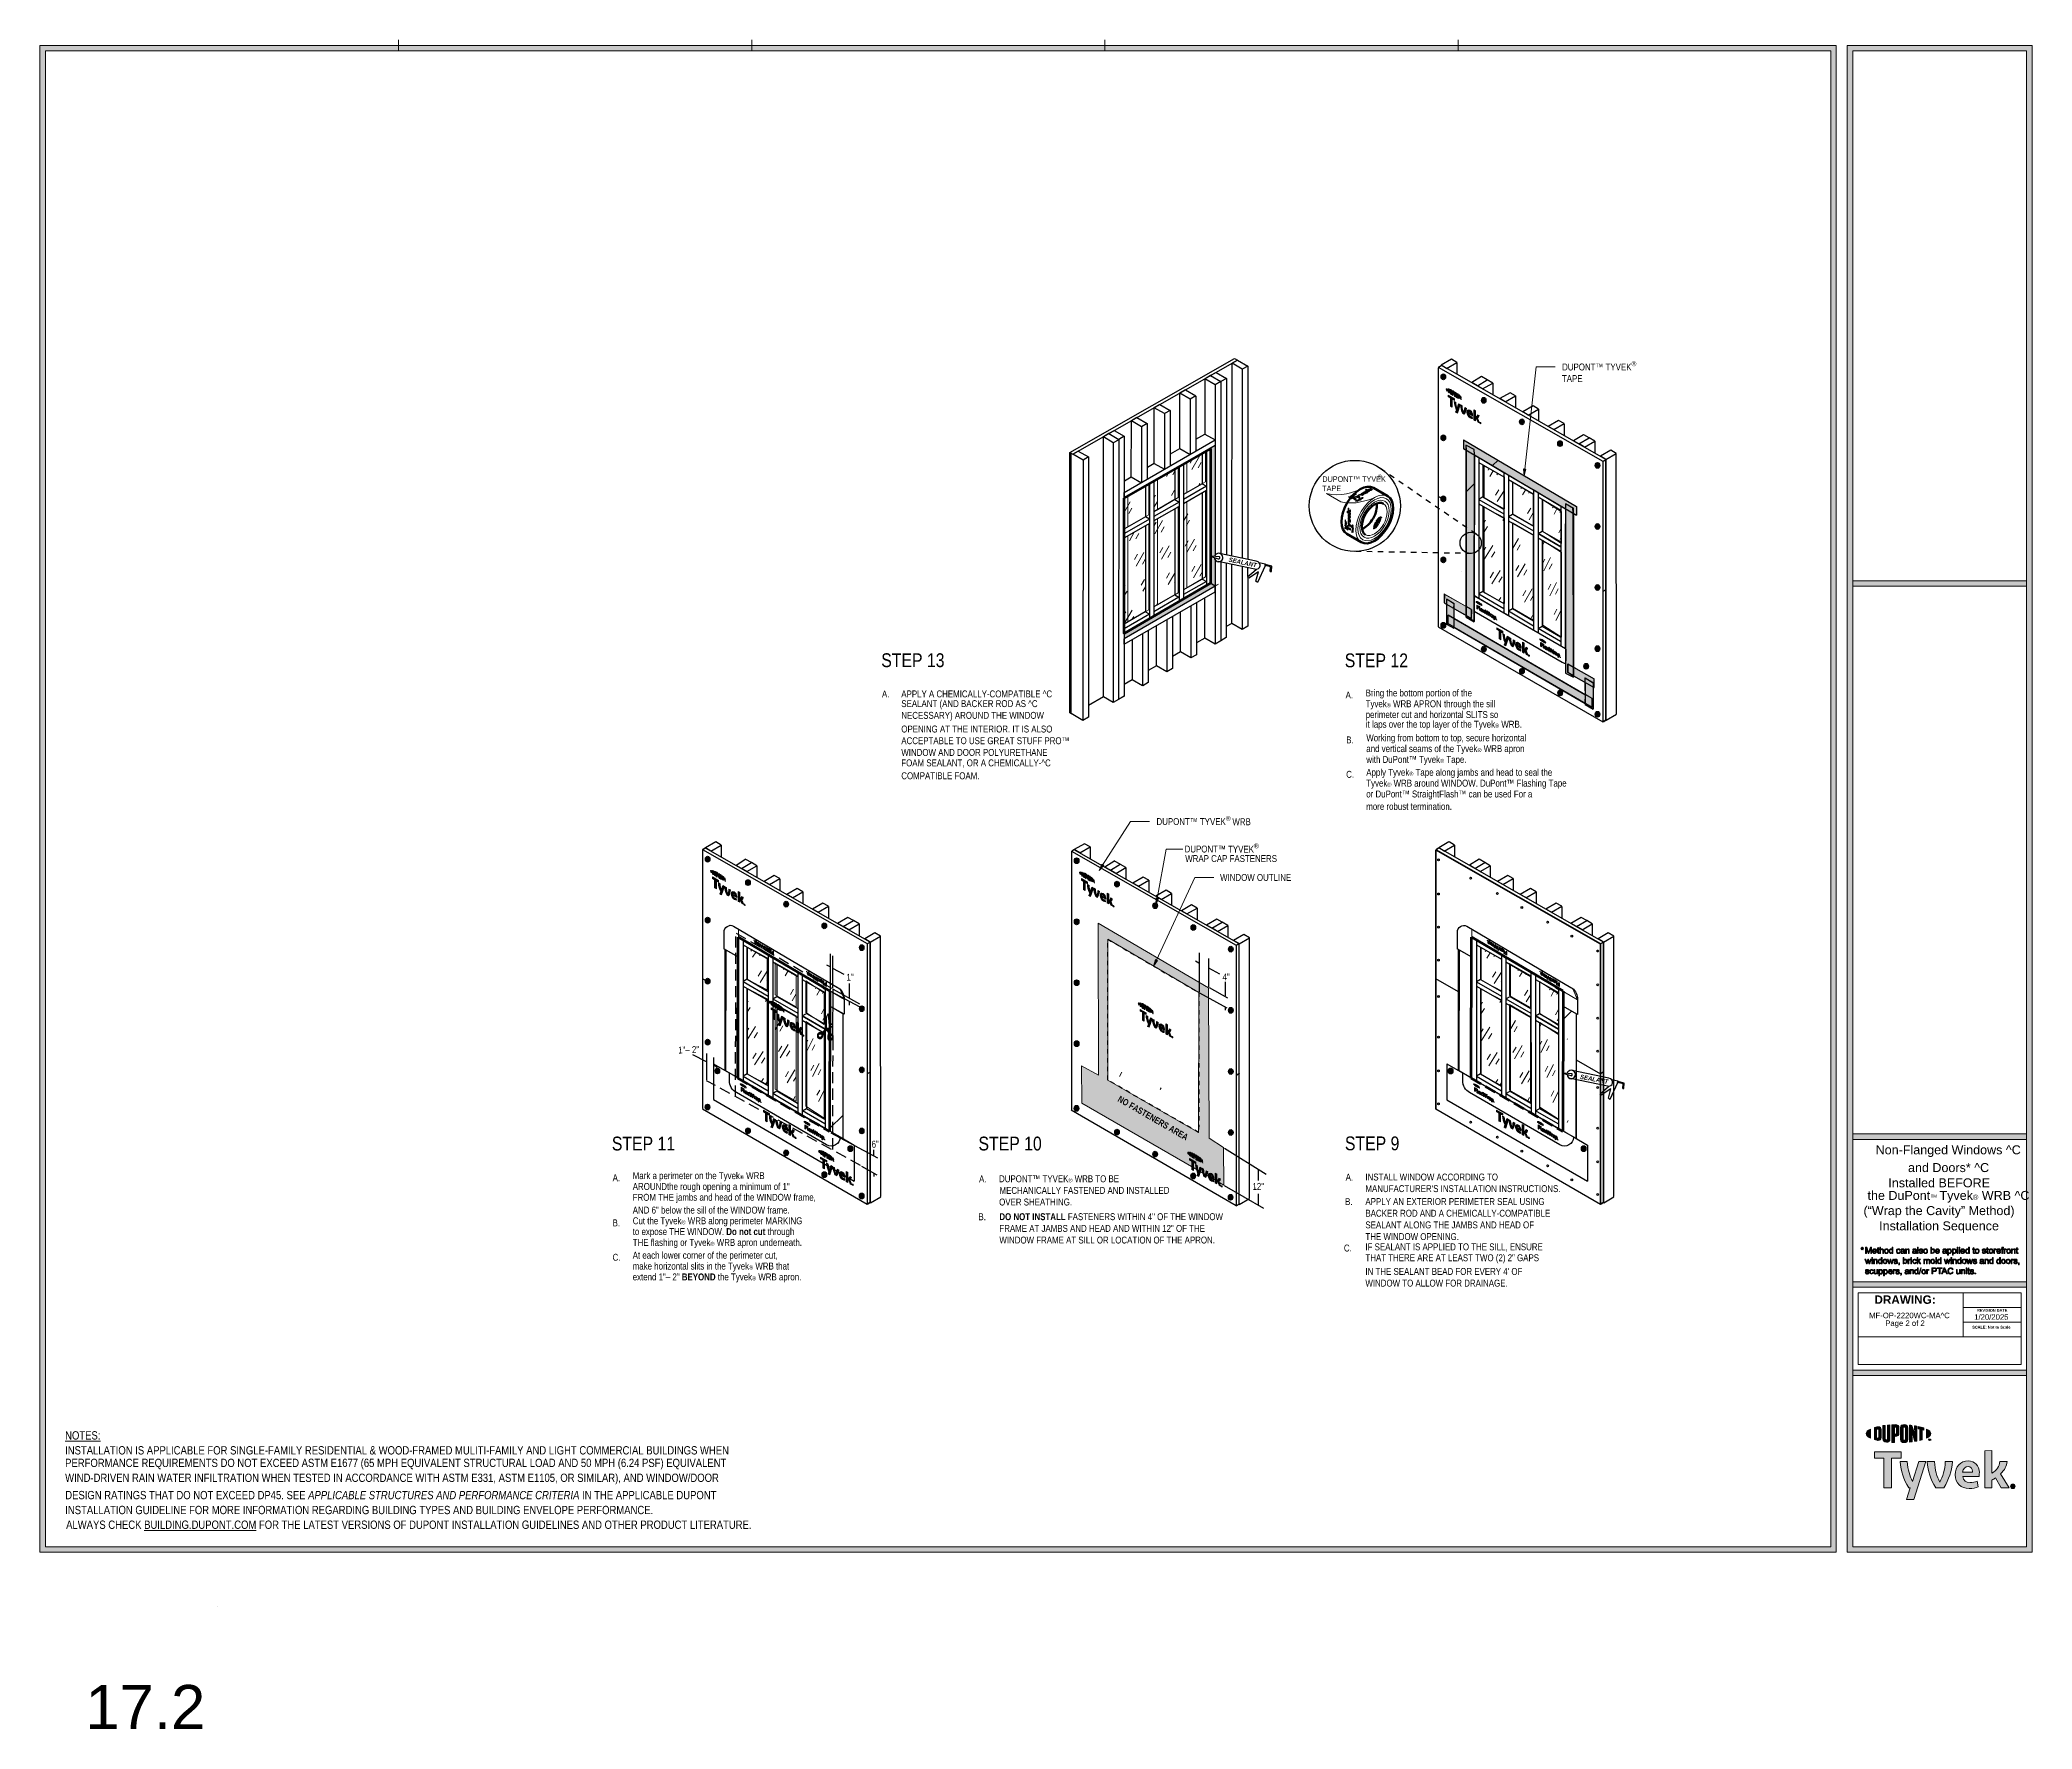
# Model space of a CAD drawing. Header units: inches. Extents: x -17.6 to 82.3, y -15.1 to 23.2.
# Drawn here: x 37.21 to 82.34, y -15.07 to 23.19 of the extents above; entities that cross this region are included whole.
import ezdxf

# ---------------------------------------------------------------- set-up
doc = ezdxf.new("R2010")
doc.units = ezdxf.units.IN
doc.header["$MEASUREMENT"] = 0
for name, pattern in [('AI-Linetype-0', [1.199738, 0.599869, -0.119974, 0.119974, -0.119974, 0.119974, -0.119974]), ('AI-Linetype-1', [1.199738, 0.599869, -0.119974, 0.119974, -0.119974, 0.119974, -0.119974]), ('AI-Linetype-10', [1.199738, 0.599869, -0.119974, 0.119974, -0.119974, 0.119974, -0.119974]), ('AI-Linetype-11', [1.199738, 0.599869, -0.119974, 0.119974, -0.119974, 0.119974, -0.119974]), ('AI-Linetype-12', [1.199738, 0.599869, -0.119974, 0.119974, -0.119974, 0.119974, -0.119974]), ('AI-Linetype-2', [1.199738, 0.599869, -0.119974, 0.119974, -0.119974, 0.119974, -0.119974]), ('AI-Linetype-21', [0.375, 0.25, -0.125]), ('AI-Linetype-23', [0.108507, 0.072338, -0.036169]), ('AI-Linetype-24', [0.375, 0.25, -0.125]), ('AI-Linetype-25', [0.375, 0.25, -0.125]), ('AI-Linetype-26', [0.375, 0.25, -0.125]), ('AI-Linetype-27', [0.375, 0.25, -0.125]), ('AI-Linetype-28', [0.25, 0.125, -0.125]), ('AI-Linetype-29', [0.25, 0.125, -0.125]), ('AI-Linetype-30', [0.375, 0.25, -0.125]), ('AI-Linetype-5', [1.199738, 0.599869, -0.119974, 0.119974, -0.119974, 0.119974, -0.119974]), ('AI-Linetype-6', [1.199738, 0.599869, -0.119974, 0.119974, -0.119974, 0.119974, -0.119974]), ('AI-Linetype-7', [1.199738, 0.599869, -0.119974, 0.119974, -0.119974, 0.119974, -0.119974]), ('AI-Linetype-8', [1.199738, 0.599869, -0.119974, 0.119974, -0.119974, 0.119974, -0.119974]), ('AI-Linetype-9', [1.199738, 0.599869, -0.119974, 0.119974, -0.119974, 0.119974, -0.119974])]:
    doc.linetypes.add(name, pattern=pattern)
for name, color, linetype, lineweight in [('.ATI-DETAIL', 7, 'Continuous', 0), ('.ATI-HATCH', 7, 'Continuous', 0), ('.ATI-TEXT', 7, 'Continuous', 0), ('0_0', 7, 'Continuous', 0), ('G-ANNO-TTLB', 7, 'Continuous', 0), ('LOGOS', 7, 'Continuous', 0), ('TYVEK', 7, 'Continuous', 0), ('wall scratch', 7, 'Continuous', 0), ('X-REF - TRACED', 7, 'Continuous', 0)]:
    doc.layers.add(name, color=color, linetype=linetype, lineweight=lineweight)
pattern_1 = [(45, (0, 0), (-7.071, 7.0711), [])]

msp = doc.modelspace()

# ---------------------------------------------------------------- texts
at = {"layer": '.ATI-DETAIL', "insert": (72.092, -0.341), "char_height": 0.2, "attachment_point": 7, "rotation": 349.5335}
msp.add_mtext('\\C252;\\c8684676;\\FArial Narrow Bold Italic|b1|i1|c1;\\H0.100215;\\W0.994519;SEALANT', dxfattribs=at)
at = {"layer": '.ATI-TEXT', "char_height": 0.2, "attachment_point": 7}
for s, insert in [('\\C18;\\c0;\\FMyriad Pro|b0|i0|c1;\\H0.091094;\\W1.000000; ', (74.05, 10.993)), ('\\C18;\\c0;\\FArial Narrow|b0|i0|c1;\\H0.312500;\\W1.000000;STEP 13', (56.272, 8.979)), ('\\C18;\\c0;\\FArial Narrow|b0|i0|c1;\\H0.312500;\\W1.000000;STEP 12', (66.77, 8.975)), ('\\C18;\\c0;\\FArial Narrow|b0|i0|c1;\\H0.312500;\\W1.000000;STEP 11', (50.17, -1.967)), ('\\C18;\\c0;\\FArial Narrow|b0|i0|c1;\\H0.312500;\\W1.000000;STEP 10', (58.474, -1.967)), ('\\C18;\\c0;\\FArial Narrow|b0|i0|c1;\\H0.312500;\\W1.000000;STEP 9', (66.774, -1.963))]:
    msp.add_mtext(s, dxfattribs=dict(at, insert=insert))
at = {"layer": '0_0', "char_height": 0.2, "attachment_point": 7}
for s, insert in [('\\C18;\\c0;\\FArial|b0|i0|c1;\\H0.203125;\\W1.000000;Non-Flanged Windows ^C', (78.795, -2.111)), ('\\C18;\\c0;\\FArial|b0|i0|c1;\\H0.203125;\\W1.000000;and Doors* ^C', (79.528, -2.455)), ('\\C18;\\c0;\\FArial|b0|i0|c1;\\H0.203125;\\W1.000000;Installed \\H0.203186;BEFORE ', (79.082, -2.8)), ('\\C18;\\c0;\\FArial|b0|i0|c1;\\H0.203186;\\W1.000000;the DuPont\\H0.118458;™ \\H0.203186;Tyvek\\H0.118458;®\\H0.203186; WRB\\H0.203125; ^C', (78.61, -3.144)), ('\\C18;\\c0;\\FArial|b0|i0|c1;\\H0.203125;\\W1.000000;(“Wrap the Cavity” Method) ', (78.519, -3.488)), ('\\C18;\\c0;\\FArial|b0|i0|c1;\\H0.203125;\\W1.000000;Installation Sequence', (78.874, -3.833)), ('\\C18;\\c0;\\FArial|b0|i0|c1;\\H1.000000;\\W1.000000;17.2', (38.244, -15.068))]:
    msp.add_mtext(s, dxfattribs=dict(at, insert=insert))
at = {"layer": 'G-ANNO-TTLB', "char_height": 0.2, "attachment_point": 7}
for s, insert in [('\\C18;\\c0;\\FArial Bold|b1|i0|c1;\\H0.190267;\\W1.000000;DRAWING:', (78.766, -5.439)), ('\\C18;\\c0;\\FArial|b0|i0|c1;\\H0.125000;\\W1.000000;MF-OP-2220WC-MA^C', (78.646, -5.763)), ('\\C18;\\c0;\\FArial|b0|i0|c1;\\H0.125000;\\W1.000000;Page 2 of 2', (79.013, -5.975)), ('\\C18;\\c0;\\FArial|b0|i0|c1;\\H0.125000;\\W1.000000;1/20/2025', (81.027, -5.799)), ('\\C18;\\c0;\\FArial Bold|b1|i0|c1;\\H0.063422;\\W1.000000;REVISION DATE', (81.089, -5.617)), ('\\C18;\\c0;\\FArial Bold|b1|i0|c1;\\H0.063422;\\W1.000000;SCALE: Not to Scale', (80.982, -5.998))]:
    msp.add_mtext(s, dxfattribs=dict(at, insert=insert))
at = {"layer": 'TYVEK', "char_height": 0.2, "attachment_point": 7}
for s, insert, rotation in [('\\C252;\\c8684676;\\FArial Narrow Bold Italic|b1|i1|c1;\\H0.100215;\\W0.994518;SEALANT', (64.133, 11.371), 348.0926), ('\\C1;\\c255;\\FArial Narrow|b0|i0|c1;\\H0.156298;\\W1.000002;1"', (55.485, 1.88), 0.9999), ('\\C1;\\c255;\\FArial Narrow|b0|i0|c1;\\H0.156298;\\W1.000002;4"', (64.004, 1.887), 0.9999), ('\\C1;\\c255;\\FArial Narrow|b0|i0|c1;\\H0.156297;\\W0.999999;1"\\H0.156250;– 2\\H0.156297;"', (51.675, 0.231), 1.9995), ('\\C18;\\c0;\\FArial Narrow Bold|b1|i0|c1;\\H0.144771;\\W0.866033;NO FASTENERS AREA', (61.612, -0.843), 330.0001), ('\\C1;\\c255;\\FArial Narrow|b0|i0|c1;\\H0.156297;\\W1.000000;6"', (56.057, -1.905), 2.9991), ('\\C1;\\c255;\\FArial Narrow|b0|i0|c1;\\H0.156298;\\W1.000002;12"', (64.681, -2.857), 0.9999)]:
    msp.add_mtext(s, dxfattribs=dict(at, insert=insert, rotation=rotation))

# ---------------------------------------------------------------- blocks, each defined once
blk = doc.blocks.new('Block_3')
at = {"layer": 'G-ANNO-TTLB', "color": 18, "lineweight": 25, "true_color": 0x000000}
blk.add_line((41.238, -12.298), (41.238, -12.298), dxfattribs=at)
blk.add_line((41.238, -12.298), (41.238, -12.298), dxfattribs=at)
blk.add_line((41.238, -12.298), (41.238, -12.298), dxfattribs=at)
blk.add_line((41.238, -12.298), (41.238, -12.298), dxfattribs=at)
blk = doc.blocks.new('Block_12')
at = {"layer": 'G-ANNO-TTLB', "true_color": 0xe11b22, "transparency": 33554687}
h = blk.add_hatch(color=242, dxfattribs=at)
h.dxf.hatch_style = 2
edge = h.paths.add_edge_path()
edge.add_spline(control_points=[(78.577, -8.374), (78.577, -8.412), (78.613, -8.447), (78.677, -8.478), (78.677, -8.478), (78.677, -8.272), (78.677, -8.272), (78.613, -8.302), (78.577, -8.337), (78.577, -8.374)], knot_values=[0, 0, 0, 0, 1, 1, 1, 2, 2, 2, 3, 3, 3, 3], degree=3, periodic=0)
h = blk.add_hatch(color=242, dxfattribs=at)
h.dxf.hatch_style = 2
edge = h.paths.add_edge_path()
edge.add_spline(control_points=[(78.868, -8.458), (78.868, -8.474), (78.859, -8.479), (78.848, -8.479), (78.839, -8.479), (78.825, -8.476), (78.814, -8.473), (78.814, -8.473), (78.814, -8.277), (78.814, -8.277), (78.825, -8.274), (78.839, -8.271), (78.848, -8.271), (78.859, -8.271), (78.868, -8.276), (78.868, -8.292), (78.868, -8.292), (78.868, -8.458), (78.868, -8.458)], knot_values=[0, 0, 0, 0, 1, 1, 1, 2, 2, 2, 3, 3, 3, 4, 4, 4, 5, 5, 5, 6, 6, 6, 6], degree=3, periodic=0)
edge = h.paths.add_edge_path()
edge.add_spline(control_points=[(78.855, -8.219), (78.837, -8.219), (78.812, -8.224), (78.765, -8.239), (78.765, -8.239), (78.765, -8.511), (78.765, -8.511), (78.806, -8.524), (78.837, -8.531), (78.855, -8.531), (78.896, -8.531), (78.919, -8.506), (78.919, -8.465), (78.919, -8.465), (78.919, -8.285), (78.919, -8.285), (78.919, -8.244), (78.896, -8.219), (78.855, -8.219)], knot_values=[0, 0, 0, 0, 1, 1, 1, 2, 2, 2, 3, 3, 3, 4, 4, 4, 5, 5, 5, 6, 6, 6, 6], degree=3, periodic=0)
h = blk.add_hatch(color=242, dxfattribs=at)
h.dxf.hatch_style = 2
edge = h.paths.add_edge_path()
edge.add_spline(control_points=[(79.062, -8.49), (79.062, -8.506), (79.057, -8.516), (79.037, -8.514), (79.018, -8.511), (79.013, -8.503), (79.013, -8.485), (79.013, -8.485), (79.013, -8.188), (79.013, -8.188), (79, -8.189), (78.971, -8.193), (78.959, -8.195), (78.959, -8.195), (78.959, -8.495), (78.959, -8.495), (78.959, -8.543), (78.982, -8.562), (79.037, -8.568), (79.087, -8.574), (79.118, -8.548), (79.118, -8.495), (79.118, -8.495), (79.118, -8.178), (79.118, -8.178), (79.108, -8.179), (79.073, -8.182), (79.062, -8.183), (79.062, -8.183), (79.062, -8.49), (79.062, -8.49)], knot_values=[0, 0, 0, 0, 1, 1, 1, 2, 2, 2, 3, 3, 3, 4, 4, 4, 5, 5, 5, 6, 6, 6, 7, 7, 7, 8, 8, 8, 9, 9, 9, 10, 10, 10, 10], degree=3, periodic=0)
h = blk.add_hatch(color=242, dxfattribs=at)
h.dxf.hatch_style = 2
edge = h.paths.add_edge_path()
edge.add_spline(control_points=[(79.267, -8.36), (79.267, -8.377), (79.261, -8.386), (79.238, -8.386), (79.238, -8.386), (79.218, -8.386), (79.218, -8.386), (79.218, -8.386), (79.218, -8.229), (79.218, -8.229), (79.227, -8.228), (79.232, -8.228), (79.237, -8.228), (79.261, -8.228), (79.267, -8.237), (79.267, -8.255), (79.267, -8.255), (79.267, -8.36), (79.267, -8.36)], knot_values=[0, 0, 0, 0, 1, 1, 1, 2, 2, 2, 3, 3, 3, 4, 4, 4, 5, 5, 5, 6, 6, 6, 6], degree=3, periodic=0)
edge = h.paths.add_edge_path()
edge.add_spline(control_points=[(79.24, -8.172), (79.23, -8.172), (79.195, -8.174), (79.162, -8.176), (79.162, -8.176), (79.162, -8.575), (79.162, -8.575), (79.173, -8.575), (79.202, -8.577), (79.218, -8.577), (79.218, -8.577), (79.218, -8.442), (79.218, -8.442), (79.218, -8.442), (79.24, -8.442), (79.24, -8.442), (79.299, -8.441), (79.323, -8.415), (79.323, -8.364), (79.323, -8.364), (79.323, -8.247), (79.323, -8.247), (79.323, -8.197), (79.296, -8.172), (79.24, -8.172)], knot_values=[0, 0, 0, 0, 1, 1, 1, 2, 2, 2, 3, 3, 3, 4, 4, 4, 5, 5, 5, 6, 6, 6, 7, 7, 7, 8, 8, 8, 8], degree=3, periodic=0)
h = blk.add_hatch(color=242, dxfattribs=at)
h.dxf.hatch_style = 2
edge = h.paths.add_edge_path()
edge.add_spline(control_points=[(79.467, -8.5), (79.467, -8.515), (79.462, -8.523), (79.442, -8.524), (79.421, -8.525), (79.416, -8.516), (79.416, -8.5), (79.416, -8.5), (79.416, -8.251), (79.416, -8.251), (79.416, -8.234), (79.421, -8.225), (79.442, -8.226), (79.462, -8.227), (79.467, -8.235), (79.467, -8.251), (79.467, -8.251), (79.467, -8.5), (79.467, -8.5)], knot_values=[0, 0, 0, 0, 1, 1, 1, 2, 2, 2, 3, 3, 3, 4, 4, 4, 5, 5, 5, 6, 6, 6, 6], degree=3, periodic=0)
edge = h.paths.add_edge_path()
edge.add_spline(control_points=[(79.442, -8.17), (79.39, -8.168), (79.359, -8.191), (79.359, -8.243), (79.359, -8.243), (79.359, -8.504), (79.359, -8.504), (79.359, -8.56), (79.387, -8.582), (79.442, -8.58), (79.495, -8.578), (79.523, -8.557), (79.523, -8.498), (79.523, -8.498), (79.523, -8.249), (79.523, -8.249), (79.523, -8.193), (79.498, -8.173), (79.442, -8.17)], knot_values=[0, 0, 0, 0, 1, 1, 1, 2, 2, 2, 3, 3, 3, 4, 4, 4, 5, 5, 5, 6, 6, 6, 6], degree=3, periodic=0)
h = blk.add_hatch(color=242, dxfattribs=at)
h.dxf.hatch_style = 2
edge = h.paths.add_edge_path()
edge.add_spline(control_points=[(79.679, -8.392), (79.679, -8.392), (79.617, -8.19), (79.617, -8.19), (79.6, -8.187), (79.58, -8.185), (79.564, -8.184), (79.564, -8.184), (79.564, -8.567), (79.564, -8.567), (79.575, -8.565), (79.603, -8.562), (79.618, -8.56), (79.618, -8.56), (79.613, -8.335), (79.613, -8.335), (79.613, -8.335), (79.679, -8.552), (79.679, -8.552), (79.693, -8.549), (79.714, -8.546), (79.727, -8.543), (79.727, -8.543), (79.727, -8.207), (79.727, -8.207), (79.713, -8.204), (79.687, -8.2), (79.675, -8.198), (79.675, -8.198), (79.679, -8.392), (79.679, -8.392)], knot_values=[0, 0, 0, 0, 1, 1, 1, 2, 2, 2, 3, 3, 3, 4, 4, 4, 5, 5, 5, 6, 6, 6, 7, 7, 7, 8, 8, 8, 9, 9, 9, 10, 10, 10, 10], degree=3, periodic=0)
h = blk.add_hatch(color=242, dxfattribs=at)
h.dxf.hatch_style = 2
edge = h.paths.add_edge_path()
edge.add_spline(control_points=[(79.755, -8.266), (79.769, -8.268), (79.782, -8.271), (79.796, -8.274), (79.796, -8.274), (79.796, -8.528), (79.796, -8.528), (79.808, -8.526), (79.831, -8.52), (79.846, -8.515), (79.846, -8.515), (79.846, -8.286), (79.846, -8.286), (79.86, -8.29), (79.874, -8.293), (79.887, -8.297), (79.887, -8.297), (79.887, -8.248), (79.887, -8.248), (79.847, -8.234), (79.804, -8.223), (79.755, -8.212), (79.755, -8.212), (79.755, -8.266), (79.755, -8.266)], knot_values=[0, 0, 0, 0, 1, 1, 1, 2, 2, 2, 3, 3, 3, 4, 4, 4, 5, 5, 5, 6, 6, 6, 7, 7, 7, 8, 8, 8, 8], degree=3, periodic=0)
h = blk.add_hatch(color=242, dxfattribs=at)
h.dxf.hatch_style = 2
edge = h.paths.add_edge_path()
edge.add_spline(control_points=[(80.047, -8.374), (80.047, -8.412), (80.011, -8.447), (79.947, -8.478), (79.947, -8.478), (79.947, -8.272), (79.947, -8.272), (80.011, -8.302), (80.047, -8.337), (80.047, -8.374)], knot_values=[0, 0, 0, 0, 1, 1, 1, 2, 2, 2, 3, 3, 3, 3], degree=3, periodic=0)
h = blk.add_hatch(color=242, dxfattribs=at)
h.dxf.hatch_style = 2
edge = h.paths.add_edge_path()
edge.add_spline(control_points=[(80.017, -8.498), (80.017, -8.498), (80.023, -8.498), (80.023, -8.498), (80.023, -8.498), (80.032, -8.512), (80.032, -8.512), (80.032, -8.512), (80.041, -8.498), (80.041, -8.498), (80.041, -8.498), (80.047, -8.498), (80.047, -8.498), (80.047, -8.498), (80.047, -8.528), (80.047, -8.528), (80.047, -8.528), (80.042, -8.528), (80.042, -8.528), (80.042, -8.528), (80.042, -8.507), (80.042, -8.507), (80.042, -8.507), (80.033, -8.521), (80.033, -8.521), (80.033, -8.521), (80.032, -8.521), (80.032, -8.521), (80.032, -8.521), (80.023, -8.507), (80.023, -8.507), (80.023, -8.507), (80.023, -8.528), (80.023, -8.528), (80.023, -8.528), (80.017, -8.528), (80.017, -8.528), (80.017, -8.528), (80.017, -8.498), (80.017, -8.498)], knot_values=[0, 0, 0, 0, 1, 1, 1, 2, 2, 2, 3, 3, 3, 4, 4, 4, 5, 5, 5, 6, 6, 6, 7, 7, 7, 8, 8, 8, 9, 9, 9, 10, 10, 10, 11, 11, 11, 12, 12, 12, 13, 13, 13, 13], degree=3, periodic=0)
edge = h.paths.add_edge_path()
edge.add_spline(control_points=[(79.996, -8.503), (79.996, -8.503), (79.987, -8.503), (79.987, -8.503), (79.987, -8.503), (79.987, -8.498), (79.987, -8.498), (79.987, -8.498), (80.011, -8.498), (80.011, -8.498), (80.011, -8.498), (80.011, -8.503), (80.011, -8.503), (80.011, -8.503), (80.002, -8.503), (80.002, -8.503), (80.002, -8.503), (80.002, -8.528), (80.002, -8.528), (80.002, -8.528), (79.996, -8.528), (79.996, -8.528), (79.996, -8.528), (79.996, -8.503), (79.996, -8.503)], knot_values=[0, 0, 0, 0, 1, 1, 1, 2, 2, 2, 3, 3, 3, 4, 4, 4, 5, 5, 5, 6, 6, 6, 7, 7, 7, 8, 8, 8, 8], degree=3, periodic=0)
at = {"layer": 'G-ANNO-TTLB'}
for points, knots in [([(78.577, -8.374), (78.577, -8.412), (78.613, -8.447), (78.677, -8.478), (78.677, -8.478), (78.677, -8.272), (78.677, -8.272), (78.613, -8.302), (78.577, -8.337), (78.577, -8.374)], [0, 0, 0, 0, 1, 1, 1, 2, 2, 2, 3, 3, 3, 3]), ([(78.855, -8.219), (78.837, -8.219), (78.812, -8.224), (78.765, -8.239), (78.765, -8.239), (78.765, -8.511), (78.765, -8.511), (78.806, -8.524), (78.837, -8.531), (78.855, -8.531), (78.896, -8.531), (78.919, -8.506), (78.919, -8.465), (78.919, -8.465), (78.919, -8.285), (78.919, -8.285), (78.919, -8.244), (78.896, -8.219), (78.855, -8.219)], [0, 0, 0, 0, 1, 1, 1, 2, 2, 2, 3, 3, 3, 4, 4, 4, 5, 5, 5, 6, 6, 6, 6]), ([(78.868, -8.458), (78.868, -8.474), (78.859, -8.479), (78.848, -8.479), (78.839, -8.479), (78.825, -8.476), (78.814, -8.473), (78.814, -8.473), (78.814, -8.277), (78.814, -8.277), (78.825, -8.274), (78.839, -8.271), (78.848, -8.271), (78.859, -8.271), (78.868, -8.276), (78.868, -8.292), (78.868, -8.292), (78.868, -8.458), (78.868, -8.458)], [0, 0, 0, 0, 1, 1, 1, 2, 2, 2, 3, 3, 3, 4, 4, 4, 5, 5, 5, 6, 6, 6, 6]), ([(79.062, -8.49), (79.062, -8.506), (79.057, -8.516), (79.037, -8.514), (79.018, -8.511), (79.013, -8.503), (79.013, -8.485), (79.013, -8.485), (79.013, -8.188), (79.013, -8.188), (79, -8.189), (78.971, -8.193), (78.959, -8.195), (78.959, -8.195), (78.959, -8.495), (78.959, -8.495), (78.959, -8.543), (78.982, -8.562), (79.037, -8.568), (79.087, -8.574), (79.118, -8.548), (79.118, -8.495), (79.118, -8.495), (79.118, -8.178), (79.118, -8.178), (79.108, -8.179), (79.073, -8.182), (79.062, -8.183), (79.062, -8.183), (79.062, -8.49), (79.062, -8.49)], [0, 0, 0, 0, 1, 1, 1, 2, 2, 2, 3, 3, 3, 4, 4, 4, 5, 5, 5, 6, 6, 6, 7, 7, 7, 8, 8, 8, 9, 9, 9, 10, 10, 10, 10]), ([(79.24, -8.172), (79.23, -8.172), (79.195, -8.174), (79.162, -8.176), (79.162, -8.176), (79.162, -8.575), (79.162, -8.575), (79.173, -8.575), (79.202, -8.577), (79.218, -8.577), (79.218, -8.577), (79.218, -8.442), (79.218, -8.442), (79.218, -8.442), (79.24, -8.442), (79.24, -8.442), (79.299, -8.441), (79.323, -8.415), (79.323, -8.364), (79.323, -8.364), (79.323, -8.247), (79.323, -8.247), (79.323, -8.197), (79.296, -8.172), (79.24, -8.172)], [0, 0, 0, 0, 1, 1, 1, 2, 2, 2, 3, 3, 3, 4, 4, 4, 5, 5, 5, 6, 6, 6, 7, 7, 7, 8, 8, 8, 8]), ([(79.267, -8.36), (79.267, -8.377), (79.261, -8.386), (79.238, -8.386), (79.238, -8.386), (79.218, -8.386), (79.218, -8.386), (79.218, -8.386), (79.218, -8.229), (79.218, -8.229), (79.227, -8.228), (79.232, -8.228), (79.237, -8.228), (79.261, -8.228), (79.267, -8.237), (79.267, -8.255), (79.267, -8.255), (79.267, -8.36), (79.267, -8.36)], [0, 0, 0, 0, 1, 1, 1, 2, 2, 2, 3, 3, 3, 4, 4, 4, 5, 5, 5, 6, 6, 6, 6]), ([(79.442, -8.17), (79.39, -8.168), (79.359, -8.191), (79.359, -8.243), (79.359, -8.243), (79.359, -8.504), (79.359, -8.504), (79.359, -8.56), (79.387, -8.582), (79.442, -8.58), (79.495, -8.578), (79.523, -8.557), (79.523, -8.498), (79.523, -8.498), (79.523, -8.249), (79.523, -8.249), (79.523, -8.193), (79.498, -8.173), (79.442, -8.17)], [0, 0, 0, 0, 1, 1, 1, 2, 2, 2, 3, 3, 3, 4, 4, 4, 5, 5, 5, 6, 6, 6, 6]), ([(79.467, -8.5), (79.467, -8.515), (79.462, -8.523), (79.442, -8.524), (79.421, -8.525), (79.416, -8.516), (79.416, -8.5), (79.416, -8.5), (79.416, -8.251), (79.416, -8.251), (79.416, -8.234), (79.421, -8.225), (79.442, -8.226), (79.462, -8.227), (79.467, -8.235), (79.467, -8.251), (79.467, -8.251), (79.467, -8.5), (79.467, -8.5)], [0, 0, 0, 0, 1, 1, 1, 2, 2, 2, 3, 3, 3, 4, 4, 4, 5, 5, 5, 6, 6, 6, 6]), ([(79.679, -8.392), (79.679, -8.392), (79.617, -8.19), (79.617, -8.19), (79.6, -8.187), (79.58, -8.185), (79.564, -8.184), (79.564, -8.184), (79.564, -8.567), (79.564, -8.567), (79.575, -8.565), (79.603, -8.562), (79.618, -8.56), (79.618, -8.56), (79.613, -8.335), (79.613, -8.335), (79.613, -8.335), (79.679, -8.552), (79.679, -8.552), (79.693, -8.549), (79.714, -8.546), (79.727, -8.543), (79.727, -8.543), (79.727, -8.207), (79.727, -8.207), (79.713, -8.204), (79.687, -8.2), (79.675, -8.198), (79.675, -8.198), (79.679, -8.392), (79.679, -8.392)], [0, 0, 0, 0, 1, 1, 1, 2, 2, 2, 3, 3, 3, 4, 4, 4, 5, 5, 5, 6, 6, 6, 7, 7, 7, 8, 8, 8, 9, 9, 9, 10, 10, 10, 10]), ([(79.755, -8.266), (79.769, -8.268), (79.782, -8.271), (79.796, -8.274), (79.796, -8.274), (79.796, -8.528), (79.796, -8.528), (79.808, -8.526), (79.831, -8.52), (79.846, -8.515), (79.846, -8.515), (79.846, -8.286), (79.846, -8.286), (79.86, -8.29), (79.874, -8.293), (79.887, -8.297), (79.887, -8.297), (79.887, -8.248), (79.887, -8.248), (79.847, -8.234), (79.804, -8.223), (79.755, -8.212), (79.755, -8.212), (79.755, -8.266), (79.755, -8.266)], [0, 0, 0, 0, 1, 1, 1, 2, 2, 2, 3, 3, 3, 4, 4, 4, 5, 5, 5, 6, 6, 6, 7, 7, 7, 8, 8, 8, 8]), ([(80.047, -8.374), (80.047, -8.412), (80.011, -8.447), (79.947, -8.478), (79.947, -8.478), (79.947, -8.272), (79.947, -8.272), (80.011, -8.302), (80.047, -8.337), (80.047, -8.374)], [0, 0, 0, 0, 1, 1, 1, 2, 2, 2, 3, 3, 3, 3]), ([(79.996, -8.503), (79.996, -8.503), (79.987, -8.503), (79.987, -8.503), (79.987, -8.503), (79.987, -8.498), (79.987, -8.498), (79.987, -8.498), (80.011, -8.498), (80.011, -8.498), (80.011, -8.498), (80.011, -8.503), (80.011, -8.503), (80.011, -8.503), (80.002, -8.503), (80.002, -8.503), (80.002, -8.503), (80.002, -8.528), (80.002, -8.528), (80.002, -8.528), (79.996, -8.528), (79.996, -8.528), (79.996, -8.528), (79.996, -8.503), (79.996, -8.503)], [0, 0, 0, 0, 1, 1, 1, 2, 2, 2, 3, 3, 3, 4, 4, 4, 5, 5, 5, 6, 6, 6, 7, 7, 7, 8, 8, 8, 8]), ([(80.017, -8.498), (80.017, -8.498), (80.023, -8.498), (80.023, -8.498), (80.023, -8.498), (80.032, -8.512), (80.032, -8.512), (80.032, -8.512), (80.041, -8.498), (80.041, -8.498), (80.041, -8.498), (80.047, -8.498), (80.047, -8.498), (80.047, -8.498), (80.047, -8.528), (80.047, -8.528), (80.047, -8.528), (80.042, -8.528), (80.042, -8.528), (80.042, -8.528), (80.042, -8.507), (80.042, -8.507), (80.042, -8.507), (80.033, -8.521), (80.033, -8.521), (80.033, -8.521), (80.032, -8.521), (80.032, -8.521), (80.032, -8.521), (80.023, -8.507), (80.023, -8.507), (80.023, -8.507), (80.023, -8.528), (80.023, -8.528), (80.023, -8.528), (80.017, -8.528), (80.017, -8.528), (80.017, -8.528), (80.017, -8.498), (80.017, -8.498)], [0, 0, 0, 0, 1, 1, 1, 2, 2, 2, 3, 3, 3, 4, 4, 4, 5, 5, 5, 6, 6, 6, 7, 7, 7, 8, 8, 8, 9, 9, 9, 10, 10, 10, 11, 11, 11, 12, 12, 12, 13, 13, 13, 13])]:
    blk.add_open_spline(points, degree=3, knots=knots, dxfattribs=at)
blk = doc.blocks.new('Block_16')
at = {"layer": 'G-ANNO-TTLB', "true_color": 0x17477e, "transparency": 33554687}
h = blk.add_hatch(color=156, dxfattribs=at)
h.dxf.hatch_style = 2
h.paths.add_polyline_path([(79.369, -8.785), (78.765, -8.785), (78.765, -8.928), (78.983, -8.928), (78.983, -9.606), (79.151, -9.606), (79.151, -8.928), (79.369, -8.928)])
h = blk.add_hatch(color=156, dxfattribs=at)
h.dxf.hatch_style = 2
edge = h.paths.add_edge_path()
edge.add_spline(control_points=[(80.372, -9.007), (80.362, -9.207), (80.317, -9.343), (80.248, -9.476), (80.181, -9.343), (80.138, -9.207), (80.125, -9.007), (80.125, -9.007), (79.962, -9.007), (79.962, -9.007), (79.98, -9.243), (80.032, -9.394), (80.159, -9.606), (80.159, -9.606), (80.338, -9.606), (80.338, -9.606), (80.46, -9.394), (80.511, -9.243), (80.534, -9.007), (80.534, -9.007), (80.372, -9.007), (80.372, -9.007)], knot_values=[0, 0, 0, 0, 1, 1, 1, 2, 2, 2, 3, 3, 3, 4, 4, 4, 5, 5, 5, 6, 6, 6, 7, 7, 7, 7], degree=3, periodic=0)
h = blk.add_hatch(color=156, dxfattribs=at)
h.dxf.hatch_style = 2
edge = h.paths.add_edge_path()
edge.add_spline(control_points=[(80.765, -9.25), (80.765, -9.25), (80.988, -9.25), (80.988, -9.25), (80.988, -9.25), (80.988, -9.236), (80.988, -9.236), (80.988, -9.17), (80.953, -9.122), (80.888, -9.122), (80.82, -9.122), (80.776, -9.17), (80.765, -9.25)], knot_values=[0, 0, 0, 0, 1, 1, 1, 2, 2, 2, 3, 3, 3, 4, 4, 4, 4], degree=3, periodic=0)
edge = h.paths.add_edge_path()
edge.add_spline(control_points=[(81.12, -9.58), (81.069, -9.604), (80.992, -9.62), (80.915, -9.62), (80.726, -9.62), (80.597, -9.5), (80.597, -9.306), (80.597, -9.119), (80.716, -8.993), (80.888, -8.993), (81.042, -8.993), (81.143, -9.102), (81.143, -9.259), (81.143, -9.294), (81.14, -9.325), (81.138, -9.348), (81.138, -9.348), (80.767, -9.348), (80.767, -9.348), (80.783, -9.442), (80.838, -9.484), (80.932, -9.484), (80.989, -9.484), (81.044, -9.471), (81.094, -9.45), (81.094, -9.45), (81.12, -9.58), (81.12, -9.58)], knot_values=[0, 0, 0, 0, 1, 1, 1, 2, 2, 2, 3, 3, 3, 4, 4, 4, 5, 5, 5, 6, 6, 6, 7, 7, 7, 8, 8, 8, 9, 9, 9, 9], degree=3, periodic=0)
h = blk.add_hatch(color=156, dxfattribs=at)
h.dxf.hatch_style = 2
edge = h.paths.add_edge_path()
edge.add_spline(control_points=[(81.622, -9.286), (81.622, -9.286), (81.817, -9.606), (81.817, -9.606), (81.817, -9.606), (81.641, -9.606), (81.641, -9.606), (81.641, -9.606), (81.506, -9.377), (81.506, -9.377), (81.481, -9.395), (81.456, -9.413), (81.427, -9.43), (81.427, -9.43), (81.427, -9.606), (81.427, -9.606), (81.427, -9.606), (81.266, -9.606), (81.266, -9.606), (81.266, -9.606), (81.266, -8.765), (81.266, -8.765), (81.266, -8.765), (81.427, -8.757), (81.427, -8.757), (81.427, -8.757), (81.427, -9.274), (81.427, -9.274), (81.538, -9.203), (81.592, -9.121), (81.61, -9.007), (81.61, -9.007), (81.771, -9.007), (81.771, -9.007), (81.767, -9.108), (81.716, -9.198), (81.622, -9.286)], knot_values=[0, 0, 0, 0, 1, 1, 1, 2, 2, 2, 3, 3, 3, 4, 4, 4, 5, 5, 5, 6, 6, 6, 7, 7, 7, 8, 8, 8, 9, 9, 9, 10, 10, 10, 11, 11, 11, 12, 12, 12, 12], degree=3, periodic=0)
at = {"layer": 'G-ANNO-TTLB'}
blk.add_lwpolyline([(79.369, -8.785), (78.765, -8.785), (78.765, -8.928), (78.983, -8.928), (78.983, -9.606), (79.151, -9.606), (79.151, -8.928), (79.369, -8.928)], close=True, dxfattribs=at)
for points, knots in [([(80.372, -9.007), (80.362, -9.207), (80.317, -9.343), (80.248, -9.476), (80.181, -9.343), (80.138, -9.207), (80.125, -9.007), (80.125, -9.007), (79.962, -9.007), (79.962, -9.007), (79.98, -9.243), (80.032, -9.394), (80.159, -9.606), (80.159, -9.606), (80.338, -9.606), (80.338, -9.606), (80.46, -9.394), (80.511, -9.243), (80.534, -9.007), (80.534, -9.007), (80.372, -9.007), (80.372, -9.007)], [0, 0, 0, 0, 1, 1, 1, 2, 2, 2, 3, 3, 3, 4, 4, 4, 5, 5, 5, 6, 6, 6, 7, 7, 7, 7]), ([(81.12, -9.58), (81.069, -9.604), (80.992, -9.62), (80.915, -9.62), (80.726, -9.62), (80.597, -9.5), (80.597, -9.306), (80.597, -9.119), (80.716, -8.993), (80.888, -8.993), (81.042, -8.993), (81.143, -9.102), (81.143, -9.259), (81.143, -9.294), (81.14, -9.325), (81.138, -9.348), (81.138, -9.348), (80.767, -9.348), (80.767, -9.348), (80.783, -9.442), (80.838, -9.484), (80.932, -9.484), (80.989, -9.484), (81.044, -9.471), (81.094, -9.45), (81.094, -9.45), (81.12, -9.58), (81.12, -9.58)], [0, 0, 0, 0, 1, 1, 1, 2, 2, 2, 3, 3, 3, 4, 4, 4, 5, 5, 5, 6, 6, 6, 7, 7, 7, 8, 8, 8, 9, 9, 9, 9]), ([(81.622, -9.286), (81.622, -9.286), (81.817, -9.606), (81.817, -9.606), (81.817, -9.606), (81.641, -9.606), (81.641, -9.606), (81.641, -9.606), (81.506, -9.377), (81.506, -9.377), (81.481, -9.395), (81.456, -9.413), (81.427, -9.43), (81.427, -9.43), (81.427, -9.606), (81.427, -9.606), (81.427, -9.606), (81.266, -9.606), (81.266, -9.606), (81.266, -9.606), (81.266, -8.765), (81.266, -8.765), (81.266, -8.765), (81.427, -8.757), (81.427, -8.757), (81.427, -8.757), (81.427, -9.274), (81.427, -9.274), (81.538, -9.203), (81.592, -9.121), (81.61, -9.007), (81.61, -9.007), (81.771, -9.007), (81.771, -9.007), (81.767, -9.108), (81.716, -9.198), (81.622, -9.286)], [0, 0, 0, 0, 1, 1, 1, 2, 2, 2, 3, 3, 3, 4, 4, 4, 5, 5, 5, 6, 6, 6, 7, 7, 7, 8, 8, 8, 9, 9, 9, 10, 10, 10, 11, 11, 11, 12, 12, 12, 12]), ([(80.765, -9.25), (80.765, -9.25), (80.988, -9.25), (80.988, -9.25), (80.988, -9.25), (80.988, -9.236), (80.988, -9.236), (80.988, -9.17), (80.953, -9.122), (80.888, -9.122), (80.82, -9.122), (80.776, -9.17), (80.765, -9.25)], [0, 0, 0, 0, 1, 1, 1, 2, 2, 2, 3, 3, 3, 4, 4, 4, 4])]:
    blk.add_open_spline(points, degree=3, knots=knots, dxfattribs=at)
blk = doc.blocks.new('Block_15')
at = {"layer": 'G-ANNO-TTLB', "true_color": 0x17477e, "transparency": 33554687}
h = blk.add_hatch(color=156, dxfattribs=at)
h.dxf.hatch_style = 2
edge = h.paths.add_edge_path()
edge.add_spline(control_points=[(79.772, -9.007), (79.772, -9.007), (79.626, -9.458), (79.626, -9.458), (79.565, -9.331), (79.524, -9.198), (79.512, -9.007), (79.512, -9.007), (79.349, -9.007), (79.349, -9.007), (79.367, -9.243), (79.42, -9.394), (79.546, -9.606), (79.546, -9.606), (79.579, -9.606), (79.579, -9.606), (79.579, -9.606), (79.496, -9.864), (79.496, -9.864), (79.496, -9.864), (79.657, -9.864), (79.657, -9.864), (79.657, -9.864), (79.933, -9.007), (79.933, -9.007), (79.933, -9.007), (79.772, -9.007), (79.772, -9.007)], knot_values=[0, 0, 0, 0, 1, 1, 1, 2, 2, 2, 3, 3, 3, 4, 4, 4, 5, 5, 5, 6, 6, 6, 7, 7, 7, 8, 8, 8, 9, 9, 9, 9], degree=3, periodic=0)
at = {"layer": 'G-ANNO-TTLB'}
blk.add_open_spline([(79.772, -9.007), (79.772, -9.007), (79.626, -9.458), (79.626, -9.458), (79.565, -9.331), (79.524, -9.198), (79.512, -9.007), (79.512, -9.007), (79.349, -9.007), (79.349, -9.007), (79.367, -9.243), (79.42, -9.394), (79.546, -9.606), (79.546, -9.606), (79.579, -9.606), (79.579, -9.606), (79.579, -9.606), (79.496, -9.864), (79.496, -9.864), (79.496, -9.864), (79.657, -9.864), (79.657, -9.864), (79.657, -9.864), (79.933, -9.007), (79.933, -9.007), (79.933, -9.007), (79.772, -9.007), (79.772, -9.007)], degree=3, knots=[0, 0, 0, 0, 1, 1, 1, 2, 2, 2, 3, 3, 3, 4, 4, 4, 5, 5, 5, 6, 6, 6, 7, 7, 7, 8, 8, 8, 9, 9, 9, 9], dxfattribs=at)
blk.add_blockref('Block_16', (0, 0), dxfattribs=at)
blk = doc.blocks.new('Block_17')
at = {"layer": 'G-ANNO-TTLB', "true_color": 0x17477e, "transparency": 33554687}
h = blk.add_hatch(color=156, dxfattribs=at)
h.dxf.hatch_style = 2
edge = h.paths.add_edge_path()
edge.add_spline(control_points=[(81.894, -9.551), (81.894, -9.551), (81.894, -9.566), (81.894, -9.566), (81.894, -9.566), (81.901, -9.566), (81.901, -9.566), (81.907, -9.566), (81.911, -9.564), (81.911, -9.558), (81.911, -9.553), (81.907, -9.551), (81.901, -9.551), (81.901, -9.551), (81.894, -9.551), (81.894, -9.551)], knot_values=[0, 0, 0, 0, 1, 1, 1, 2, 2, 2, 3, 3, 3, 4, 4, 4, 5, 5, 5, 5], degree=3, periodic=0)
edge = h.paths.add_edge_path()
edge.add_spline(control_points=[(81.883, -9.541), (81.883, -9.541), (81.901, -9.541), (81.901, -9.541), (81.915, -9.541), (81.922, -9.548), (81.922, -9.558), (81.922, -9.566), (81.918, -9.571), (81.912, -9.574), (81.915, -9.581), (81.92, -9.587), (81.926, -9.594), (81.926, -9.594), (81.912, -9.594), (81.912, -9.594), (81.907, -9.588), (81.903, -9.582), (81.9, -9.576), (81.9, -9.576), (81.894, -9.576), (81.894, -9.576), (81.894, -9.576), (81.894, -9.594), (81.894, -9.594), (81.894, -9.594), (81.883, -9.594), (81.883, -9.594), (81.883, -9.594), (81.883, -9.541), (81.883, -9.541)], knot_values=[0, 0, 0, 0, 1, 1, 1, 2, 2, 2, 3, 3, 3, 4, 4, 4, 5, 5, 5, 6, 6, 6, 7, 7, 7, 8, 8, 8, 9, 9, 9, 10, 10, 10, 10], degree=3, periodic=0)
edge = h.paths.add_edge_path()
edge.add_spline(control_points=[(81.902, -9.527), (81.876, -9.527), (81.861, -9.542), (81.861, -9.568), (81.861, -9.595), (81.876, -9.61), (81.902, -9.61), (81.927, -9.61), (81.942, -9.595), (81.942, -9.568), (81.942, -9.542), (81.927, -9.527), (81.902, -9.527)], knot_values=[0, 0, 0, 0, 1, 1, 1, 2, 2, 2, 3, 3, 3, 4, 4, 4, 4], degree=3, periodic=0)
edge = h.paths.add_edge_path()
edge.add_spline(control_points=[(81.902, -9.517), (81.933, -9.517), (81.954, -9.537), (81.954, -9.568), (81.954, -9.6), (81.933, -9.62), (81.902, -9.62), (81.87, -9.62), (81.849, -9.6), (81.849, -9.568), (81.849, -9.537), (81.87, -9.517), (81.902, -9.517)], knot_values=[0, 0, 0, 0, 1, 1, 1, 2, 2, 2, 3, 3, 3, 4, 4, 4, 4], degree=3, periodic=0)
at = {"layer": 'G-ANNO-TTLB'}
for points, knots in [([(81.902, -9.517), (81.933, -9.517), (81.954, -9.537), (81.954, -9.568), (81.954, -9.6), (81.933, -9.62), (81.902, -9.62), (81.87, -9.62), (81.849, -9.6), (81.849, -9.568), (81.849, -9.537), (81.87, -9.517), (81.902, -9.517)], [0, 0, 0, 0, 1, 1, 1, 2, 2, 2, 3, 3, 3, 4, 4, 4, 4]), ([(81.902, -9.527), (81.876, -9.527), (81.861, -9.542), (81.861, -9.568), (81.861, -9.595), (81.876, -9.61), (81.902, -9.61), (81.927, -9.61), (81.942, -9.595), (81.942, -9.568), (81.942, -9.542), (81.927, -9.527), (81.902, -9.527)], [0, 0, 0, 0, 1, 1, 1, 2, 2, 2, 3, 3, 3, 4, 4, 4, 4]), ([(81.883, -9.541), (81.883, -9.541), (81.901, -9.541), (81.901, -9.541), (81.915, -9.541), (81.922, -9.548), (81.922, -9.558), (81.922, -9.566), (81.918, -9.571), (81.912, -9.574), (81.915, -9.581), (81.92, -9.587), (81.926, -9.594), (81.926, -9.594), (81.912, -9.594), (81.912, -9.594), (81.907, -9.588), (81.903, -9.582), (81.9, -9.576), (81.9, -9.576), (81.894, -9.576), (81.894, -9.576), (81.894, -9.576), (81.894, -9.594), (81.894, -9.594), (81.894, -9.594), (81.883, -9.594), (81.883, -9.594), (81.883, -9.594), (81.883, -9.541), (81.883, -9.541)], [0, 0, 0, 0, 1, 1, 1, 2, 2, 2, 3, 3, 3, 4, 4, 4, 5, 5, 5, 6, 6, 6, 7, 7, 7, 8, 8, 8, 9, 9, 9, 10, 10, 10, 10]), ([(81.894, -9.551), (81.894, -9.551), (81.894, -9.566), (81.894, -9.566), (81.894, -9.566), (81.901, -9.566), (81.901, -9.566), (81.907, -9.566), (81.911, -9.564), (81.911, -9.558), (81.911, -9.553), (81.907, -9.551), (81.901, -9.551), (81.901, -9.551), (81.894, -9.551), (81.894, -9.551)], [0, 0, 0, 0, 1, 1, 1, 2, 2, 2, 3, 3, 3, 4, 4, 4, 5, 5, 5, 5])]:
    blk.add_open_spline(points, degree=3, knots=knots, dxfattribs=at)
blk = doc.blocks.new('Block_14')
at = {"layer": 'G-ANNO-TTLB'}
for name in ['Block_15', 'Block_17']:
    blk.add_blockref(name, (0, 0), dxfattribs=at)
blk = doc.blocks.new('Block_13')
at = {"layer": 'G-ANNO-TTLB'}
blk.add_blockref('Block_14', (0, 0), dxfattribs=at)
blk = doc.blocks.new('Block_11')
at = {"layer": 'G-ANNO-TTLB'}
for name in ['Block_12', 'Block_13']:
    blk.add_blockref(name, (0, 0), dxfattribs=at)
blk = doc.blocks.new('Block_21')
at = {"layer": '0_0', "true_color": 0x000000, "transparency": 33554687}
h = blk.add_hatch(color=18, dxfattribs=at)
h.dxf.hatch_style = 2
edge = h.paths.add_edge_path()
edge.add_spline(control_points=[(78.459, -4.18), (78.459, -4.18), (78.463, -4.167), (78.463, -4.167), (78.473, -4.17), (78.481, -4.173), (78.485, -4.176), (78.484, -4.164), (78.483, -4.157), (78.483, -4.152), (78.483, -4.152), (78.497, -4.152), (78.497, -4.152), (78.497, -4.158), (78.496, -4.166), (78.495, -4.176), (78.501, -4.172), (78.509, -4.169), (78.517, -4.167), (78.517, -4.167), (78.522, -4.18), (78.522, -4.18), (78.514, -4.183), (78.506, -4.185), (78.498, -4.185), (78.502, -4.189), (78.507, -4.195), (78.514, -4.203), (78.514, -4.203), (78.503, -4.211), (78.503, -4.211), (78.499, -4.206), (78.495, -4.2), (78.49, -4.191), (78.485, -4.2), (78.481, -4.207), (78.478, -4.211), (78.478, -4.211), (78.466, -4.203), (78.466, -4.203), (78.474, -4.194), (78.479, -4.188), (78.482, -4.185), (78.474, -4.184), (78.466, -4.182), (78.459, -4.18)], knot_values=[0, 0, 0, 0, 1, 1, 1, 2, 2, 2, 3, 3, 3, 4, 4, 4, 5, 5, 5, 6, 6, 6, 7, 7, 7, 8, 8, 8, 9, 9, 9, 10, 10, 10, 11, 11, 11, 12, 12, 12, 13, 13, 13, 14, 14, 14, 15, 15, 15, 15], degree=3, periodic=0)
h = blk.add_hatch(color=18, dxfattribs=at)
h.dxf.hatch_style = 2
edge = h.paths.add_edge_path()
edge.add_spline(control_points=[(78.584, -4.527), (78.584, -4.527), (78.553, -4.426), (78.553, -4.426), (78.553, -4.426), (78.571, -4.426), (78.571, -4.426), (78.571, -4.426), (78.587, -4.484), (78.587, -4.484), (78.587, -4.484), (78.593, -4.506), (78.593, -4.506), (78.593, -4.505), (78.595, -4.498), (78.598, -4.485), (78.598, -4.485), (78.614, -4.426), (78.614, -4.426), (78.614, -4.426), (78.632, -4.426), (78.632, -4.426), (78.632, -4.426), (78.647, -4.485), (78.647, -4.485), (78.647, -4.485), (78.652, -4.504), (78.652, -4.504), (78.652, -4.504), (78.658, -4.485), (78.658, -4.485), (78.658, -4.485), (78.675, -4.426), (78.675, -4.426), (78.675, -4.426), (78.692, -4.426), (78.692, -4.426), (78.692, -4.426), (78.66, -4.527), (78.66, -4.527), (78.66, -4.527), (78.642, -4.527), (78.642, -4.527), (78.642, -4.527), (78.626, -4.467), (78.626, -4.467), (78.626, -4.467), (78.622, -4.45), (78.622, -4.45), (78.622, -4.45), (78.602, -4.527), (78.602, -4.527), (78.602, -4.527), (78.584, -4.527), (78.584, -4.527)], knot_values=[0, 0, 0, 0, 1, 1, 1, 2, 2, 2, 3, 3, 3, 4, 4, 4, 5, 5, 5, 6, 6, 6, 7, 7, 7, 8, 8, 8, 9, 9, 9, 10, 10, 10, 11, 11, 11, 12, 12, 12, 13, 13, 13, 14, 14, 14, 15, 15, 15, 16, 16, 16, 17, 17, 17, 18, 18, 18, 18], degree=3, periodic=0)
h = blk.add_hatch(color=18, dxfattribs=at)
h.dxf.hatch_style = 2
edge = h.paths.add_edge_path()
edge.add_spline(control_points=[(78.567, -4.294), (78.567, -4.294), (78.567, -4.155), (78.567, -4.155), (78.567, -4.155), (78.595, -4.155), (78.595, -4.155), (78.595, -4.155), (78.628, -4.253), (78.628, -4.253), (78.631, -4.262), (78.633, -4.269), (78.635, -4.274), (78.636, -4.269), (78.639, -4.261), (78.642, -4.251), (78.642, -4.251), (78.675, -4.155), (78.675, -4.155), (78.675, -4.155), (78.7, -4.155), (78.7, -4.155), (78.7, -4.155), (78.7, -4.294), (78.7, -4.294), (78.7, -4.294), (78.682, -4.294), (78.682, -4.294), (78.682, -4.294), (78.682, -4.177), (78.682, -4.177), (78.682, -4.177), (78.642, -4.294), (78.642, -4.294), (78.642, -4.294), (78.625, -4.294), (78.625, -4.294), (78.625, -4.294), (78.585, -4.175), (78.585, -4.175), (78.585, -4.175), (78.585, -4.294), (78.585, -4.294), (78.585, -4.294), (78.567, -4.294), (78.567, -4.294)], knot_values=[0, 0, 0, 0, 1, 1, 1, 2, 2, 2, 3, 3, 3, 4, 4, 4, 5, 5, 5, 6, 6, 6, 7, 7, 7, 8, 8, 8, 9, 9, 9, 10, 10, 10, 11, 11, 11, 12, 12, 12, 13, 13, 13, 14, 14, 14, 15, 15, 15, 15], degree=3, periodic=0)
h = blk.add_hatch(color=18, dxfattribs=at)
h.dxf.hatch_style = 2
edge = h.paths.add_edge_path()
edge.add_spline(control_points=[(78.706, -4.527), (78.706, -4.527), (78.706, -4.426), (78.706, -4.426), (78.706, -4.426), (78.723, -4.426), (78.723, -4.426), (78.723, -4.426), (78.723, -4.527), (78.723, -4.527), (78.723, -4.527), (78.706, -4.527), (78.706, -4.527)], knot_values=[0, 0, 0, 0, 1, 1, 1, 2, 2, 2, 3, 3, 3, 4, 4, 4, 4], degree=3, periodic=0)
edge = h.paths.add_edge_path()
edge.add_spline(control_points=[(78.706, -4.408), (78.706, -4.408), (78.706, -4.388), (78.706, -4.388), (78.706, -4.388), (78.723, -4.388), (78.723, -4.388), (78.723, -4.388), (78.723, -4.408), (78.723, -4.408), (78.723, -4.408), (78.706, -4.408), (78.706, -4.408)], knot_values=[0, 0, 0, 0, 1, 1, 1, 2, 2, 2, 3, 3, 3, 4, 4, 4, 4], degree=3, periodic=0)
h = blk.add_hatch(color=18, dxfattribs=at)
h.dxf.hatch_style = 2
edge = h.paths.add_edge_path()
edge.add_spline(control_points=[(78.741, -4.234), (78.741, -4.234), (78.797, -4.234), (78.797, -4.234), (78.796, -4.225), (78.794, -4.219), (78.79, -4.215), (78.785, -4.208), (78.778, -4.205), (78.769, -4.205), (78.761, -4.205), (78.755, -4.207), (78.749, -4.213), (78.744, -4.218), (78.741, -4.225), (78.741, -4.234)], knot_values=[0, 0, 0, 0, 1, 1, 1, 2, 2, 2, 3, 3, 3, 4, 4, 4, 5, 5, 5, 5], degree=3, periodic=0)
edge = h.paths.add_edge_path()
edge.add_spline(control_points=[(78.797, -4.261), (78.797, -4.261), (78.814, -4.263), (78.814, -4.263), (78.811, -4.274), (78.806, -4.282), (78.799, -4.288), (78.791, -4.293), (78.782, -4.296), (78.77, -4.296), (78.755, -4.296), (78.743, -4.292), (78.735, -4.282), (78.726, -4.273), (78.722, -4.261), (78.722, -4.244), (78.722, -4.227), (78.726, -4.214), (78.735, -4.205), (78.744, -4.195), (78.755, -4.191), (78.769, -4.191), (78.782, -4.191), (78.793, -4.195), (78.802, -4.204), (78.811, -4.214), (78.815, -4.227), (78.815, -4.243), (78.815, -4.244), (78.815, -4.246), (78.815, -4.248), (78.815, -4.248), (78.74, -4.248), (78.74, -4.248), (78.74, -4.259), (78.743, -4.267), (78.749, -4.273), (78.755, -4.279), (78.762, -4.282), (78.77, -4.282), (78.776, -4.282), (78.782, -4.28), (78.786, -4.277), (78.791, -4.274), (78.794, -4.269), (78.797, -4.261)], knot_values=[0, 0, 0, 0, 1, 1, 1, 2, 2, 2, 3, 3, 3, 4, 4, 4, 5, 5, 5, 6, 6, 6, 7, 7, 7, 8, 8, 8, 9, 9, 9, 10, 10, 10, 11, 11, 11, 12, 12, 12, 13, 13, 13, 14, 14, 14, 15, 15, 15, 15], degree=3, periodic=0)
h = blk.add_hatch(color=18, dxfattribs=at)
h.dxf.hatch_style = 2
edge = h.paths.add_edge_path()
edge.add_spline(control_points=[(78.749, -4.527), (78.749, -4.527), (78.749, -4.426), (78.749, -4.426), (78.749, -4.426), (78.765, -4.426), (78.765, -4.426), (78.765, -4.426), (78.765, -4.441), (78.765, -4.441), (78.772, -4.43), (78.783, -4.424), (78.797, -4.424), (78.803, -4.424), (78.808, -4.425), (78.813, -4.427), (78.819, -4.429), (78.822, -4.432), (78.825, -4.436), (78.827, -4.439), (78.829, -4.444), (78.83, -4.448), (78.831, -4.452), (78.831, -4.457), (78.831, -4.465), (78.831, -4.465), (78.831, -4.527), (78.831, -4.527), (78.831, -4.527), (78.814, -4.527), (78.814, -4.527), (78.814, -4.527), (78.814, -4.466), (78.814, -4.466), (78.814, -4.459), (78.813, -4.454), (78.812, -4.45), (78.811, -4.447), (78.808, -4.444), (78.805, -4.442), (78.802, -4.44), (78.798, -4.439), (78.793, -4.439), (78.786, -4.439), (78.78, -4.441), (78.774, -4.446), (78.769, -4.45), (78.766, -4.459), (78.766, -4.472), (78.766, -4.472), (78.766, -4.527), (78.766, -4.527), (78.766, -4.527), (78.749, -4.527), (78.749, -4.527)], knot_values=[0, 0, 0, 0, 1, 1, 1, 2, 2, 2, 3, 3, 3, 4, 4, 4, 5, 5, 5, 6, 6, 6, 7, 7, 7, 8, 8, 8, 9, 9, 9, 10, 10, 10, 11, 11, 11, 12, 12, 12, 13, 13, 13, 14, 14, 14, 15, 15, 15, 16, 16, 16, 17, 17, 17, 18, 18, 18, 18], degree=3, periodic=0)
h = blk.add_hatch(color=18, dxfattribs=at)
h.dxf.hatch_style = 2
edge = h.paths.add_edge_path()
edge.add_spline(control_points=[(78.873, -4.278), (78.873, -4.278), (78.876, -4.294), (78.876, -4.294), (78.871, -4.295), (78.866, -4.295), (78.863, -4.295), (78.856, -4.295), (78.852, -4.294), (78.848, -4.292), (78.845, -4.29), (78.842, -4.288), (78.841, -4.284), (78.84, -4.281), (78.839, -4.275), (78.839, -4.264), (78.839, -4.264), (78.839, -4.206), (78.839, -4.206), (78.839, -4.206), (78.826, -4.206), (78.826, -4.206), (78.826, -4.206), (78.826, -4.193), (78.826, -4.193), (78.826, -4.193), (78.839, -4.193), (78.839, -4.193), (78.839, -4.193), (78.839, -4.168), (78.839, -4.168), (78.839, -4.168), (78.856, -4.158), (78.856, -4.158), (78.856, -4.158), (78.856, -4.193), (78.856, -4.193), (78.856, -4.193), (78.873, -4.193), (78.873, -4.193), (78.873, -4.193), (78.873, -4.206), (78.873, -4.206), (78.873, -4.206), (78.856, -4.206), (78.856, -4.206), (78.856, -4.206), (78.856, -4.265), (78.856, -4.265), (78.856, -4.27), (78.856, -4.273), (78.857, -4.275), (78.857, -4.276), (78.858, -4.277), (78.86, -4.278), (78.861, -4.279), (78.863, -4.279), (78.866, -4.279), (78.867, -4.279), (78.87, -4.279), (78.873, -4.278)], knot_values=[0, 0, 0, 0, 1, 1, 1, 2, 2, 2, 3, 3, 3, 4, 4, 4, 5, 5, 5, 6, 6, 6, 7, 7, 7, 8, 8, 8, 9, 9, 9, 10, 10, 10, 11, 11, 11, 12, 12, 12, 13, 13, 13, 14, 14, 14, 15, 15, 15, 16, 16, 16, 17, 17, 17, 18, 18, 18, 19, 19, 19, 20, 20, 20, 20], degree=3, periodic=0)
h = blk.add_hatch(color=18, dxfattribs=at)
h.dxf.hatch_style = 2
edge = h.paths.add_edge_path()
edge.add_spline(control_points=[(78.869, -4.477), (78.869, -4.49), (78.871, -4.499), (78.877, -4.506), (78.882, -4.512), (78.889, -4.515), (78.896, -4.515), (78.904, -4.515), (78.91, -4.512), (78.915, -4.506), (78.92, -4.5), (78.923, -4.491), (78.923, -4.478), (78.923, -4.464), (78.92, -4.454), (78.915, -4.448), (78.91, -4.441), (78.903, -4.438), (78.895, -4.438), (78.888, -4.438), (78.882, -4.441), (78.876, -4.447), (78.871, -4.454), (78.869, -4.463), (78.869, -4.477)], knot_values=[0, 0, 0, 0, 1, 1, 1, 2, 2, 2, 3, 3, 3, 4, 4, 4, 5, 5, 5, 6, 6, 6, 7, 7, 7, 8, 8, 8, 8], degree=3, periodic=0)
edge = h.paths.add_edge_path()
edge.add_spline(control_points=[(78.923, -4.527), (78.923, -4.527), (78.923, -4.514), (78.923, -4.514), (78.916, -4.524), (78.907, -4.529), (78.895, -4.529), (78.887, -4.529), (78.879, -4.527), (78.872, -4.523), (78.866, -4.518), (78.86, -4.512), (78.857, -4.504), (78.853, -4.496), (78.851, -4.487), (78.851, -4.477), (78.851, -4.467), (78.853, -4.458), (78.856, -4.449), (78.86, -4.441), (78.865, -4.435), (78.871, -4.431), (78.878, -4.426), (78.886, -4.424), (78.894, -4.424), (78.9, -4.424), (78.905, -4.425), (78.91, -4.428), (78.915, -4.43), (78.919, -4.434), (78.922, -4.438), (78.922, -4.438), (78.922, -4.388), (78.922, -4.388), (78.922, -4.388), (78.939, -4.388), (78.939, -4.388), (78.939, -4.388), (78.939, -4.527), (78.939, -4.527), (78.939, -4.527), (78.923, -4.527), (78.923, -4.527)], knot_values=[0, 0, 0, 0, 1, 1, 1, 2, 2, 2, 3, 3, 3, 4, 4, 4, 5, 5, 5, 6, 6, 6, 7, 7, 7, 8, 8, 8, 9, 9, 9, 10, 10, 10, 11, 11, 11, 12, 12, 12, 13, 13, 13, 14, 14, 14, 14], degree=3, periodic=0)
h = blk.add_hatch(color=18, dxfattribs=at)
h.dxf.hatch_style = 2
edge = h.paths.add_edge_path()
edge.add_spline(control_points=[(78.89, -4.294), (78.89, -4.294), (78.89, -4.155), (78.89, -4.155), (78.89, -4.155), (78.907, -4.155), (78.907, -4.155), (78.907, -4.155), (78.907, -4.205), (78.907, -4.205), (78.915, -4.195), (78.925, -4.191), (78.937, -4.191), (78.944, -4.191), (78.951, -4.192), (78.956, -4.195), (78.962, -4.198), (78.966, -4.202), (78.968, -4.207), (78.971, -4.212), (78.972, -4.22), (78.972, -4.23), (78.972, -4.23), (78.972, -4.294), (78.972, -4.294), (78.972, -4.294), (78.955, -4.294), (78.955, -4.294), (78.955, -4.294), (78.955, -4.23), (78.955, -4.23), (78.955, -4.221), (78.953, -4.215), (78.949, -4.211), (78.946, -4.207), (78.94, -4.205), (78.934, -4.205), (78.928, -4.205), (78.924, -4.207), (78.919, -4.209), (78.915, -4.212), (78.912, -4.216), (78.91, -4.22), (78.908, -4.225), (78.907, -4.231), (78.907, -4.239), (78.907, -4.239), (78.907, -4.294), (78.907, -4.294), (78.907, -4.294), (78.89, -4.294), (78.89, -4.294)], knot_values=[0, 0, 0, 0, 1, 1, 1, 2, 2, 2, 3, 3, 3, 4, 4, 4, 5, 5, 5, 6, 6, 6, 7, 7, 7, 8, 8, 8, 9, 9, 9, 10, 10, 10, 11, 11, 11, 12, 12, 12, 13, 13, 13, 14, 14, 14, 15, 15, 15, 16, 16, 16, 17, 17, 17, 17], degree=3, periodic=0)
h = blk.add_hatch(color=18, dxfattribs=at)
h.dxf.hatch_style = 2
edge = h.paths.add_edge_path()
edge.add_spline(control_points=[(78.977, -4.477), (78.977, -4.49), (78.98, -4.499), (78.985, -4.506), (78.991, -4.512), (78.998, -4.515), (79.006, -4.515), (79.015, -4.515), (79.022, -4.512), (79.028, -4.506), (79.033, -4.499), (79.036, -4.489), (79.036, -4.476), (79.036, -4.464), (79.033, -4.454), (79.028, -4.448), (79.022, -4.441), (79.015, -4.438), (79.006, -4.438), (78.998, -4.438), (78.991, -4.441), (78.985, -4.448), (78.98, -4.454), (78.977, -4.464), (78.977, -4.477)], knot_values=[0, 0, 0, 0, 1, 1, 1, 2, 2, 2, 3, 3, 3, 4, 4, 4, 5, 5, 5, 6, 6, 6, 7, 7, 7, 8, 8, 8, 8], degree=3, periodic=0)
edge = h.paths.add_edge_path()
edge.add_spline(control_points=[(78.959, -4.477), (78.959, -4.458), (78.964, -4.444), (78.975, -4.435), (78.983, -4.428), (78.994, -4.424), (79.006, -4.424), (79.02, -4.424), (79.032, -4.429), (79.04, -4.438), (79.049, -4.447), (79.054, -4.459), (79.054, -4.475), (79.054, -4.488), (79.052, -4.498), (79.048, -4.506), (79.044, -4.513), (79.038, -4.519), (79.031, -4.523), (79.023, -4.527), (79.015, -4.529), (79.006, -4.529), (78.992, -4.529), (78.981, -4.525), (78.972, -4.516), (78.964, -4.507), (78.959, -4.494), (78.959, -4.477)], knot_values=[0, 0, 0, 0, 1, 1, 1, 2, 2, 2, 3, 3, 3, 4, 4, 4, 5, 5, 5, 6, 6, 6, 7, 7, 7, 8, 8, 8, 9, 9, 9, 9], degree=3, periodic=0)
h = blk.add_hatch(color=18, dxfattribs=at)
h.dxf.hatch_style = 2
edge = h.paths.add_edge_path()
edge.add_spline(control_points=[(79.009, -4.243), (79.009, -4.256), (79.012, -4.266), (79.018, -4.272), (79.023, -4.279), (79.03, -4.282), (79.039, -4.282), (79.047, -4.282), (79.054, -4.279), (79.06, -4.272), (79.066, -4.266), (79.068, -4.256), (79.068, -4.243), (79.068, -4.23), (79.066, -4.221), (79.06, -4.214), (79.054, -4.208), (79.047, -4.205), (79.039, -4.205), (79.03, -4.205), (79.023, -4.208), (79.018, -4.214), (79.012, -4.221), (79.009, -4.23), (79.009, -4.243)], knot_values=[0, 0, 0, 0, 1, 1, 1, 2, 2, 2, 3, 3, 3, 4, 4, 4, 5, 5, 5, 6, 6, 6, 7, 7, 7, 8, 8, 8, 8], degree=3, periodic=0)
edge = h.paths.add_edge_path()
edge.add_spline(control_points=[(78.992, -4.243), (78.992, -4.225), (78.997, -4.211), (79.007, -4.202), (79.016, -4.194), (79.026, -4.191), (79.039, -4.191), (79.053, -4.191), (79.064, -4.195), (79.073, -4.204), (79.082, -4.213), (79.086, -4.226), (79.086, -4.242), (79.086, -4.255), (79.084, -4.265), (79.08, -4.273), (79.076, -4.28), (79.071, -4.286), (79.063, -4.29), (79.056, -4.294), (79.048, -4.296), (79.039, -4.296), (79.025, -4.296), (79.013, -4.292), (79.005, -4.282), (78.996, -4.273), (78.992, -4.26), (78.992, -4.243)], knot_values=[0, 0, 0, 0, 1, 1, 1, 2, 2, 2, 3, 3, 3, 4, 4, 4, 5, 5, 5, 6, 6, 6, 7, 7, 7, 8, 8, 8, 9, 9, 9, 9], degree=3, periodic=0)
h = blk.add_hatch(color=18, dxfattribs=at)
h.dxf.hatch_style = 2
edge = h.paths.add_edge_path()
edge.add_spline(control_points=[(79.092, -4.527), (79.092, -4.527), (79.061, -4.426), (79.061, -4.426), (79.061, -4.426), (79.079, -4.426), (79.079, -4.426), (79.079, -4.426), (79.095, -4.484), (79.095, -4.484), (79.095, -4.484), (79.101, -4.506), (79.101, -4.506), (79.101, -4.505), (79.103, -4.498), (79.106, -4.485), (79.106, -4.485), (79.122, -4.426), (79.122, -4.426), (79.122, -4.426), (79.14, -4.426), (79.14, -4.426), (79.14, -4.426), (79.155, -4.485), (79.155, -4.485), (79.155, -4.485), (79.16, -4.504), (79.16, -4.504), (79.16, -4.504), (79.166, -4.485), (79.166, -4.485), (79.166, -4.485), (79.183, -4.426), (79.183, -4.426), (79.183, -4.426), (79.2, -4.426), (79.2, -4.426), (79.2, -4.426), (79.168, -4.527), (79.168, -4.527), (79.168, -4.527), (79.15, -4.527), (79.15, -4.527), (79.15, -4.527), (79.134, -4.467), (79.134, -4.467), (79.134, -4.467), (79.131, -4.45), (79.131, -4.45), (79.131, -4.45), (79.11, -4.527), (79.11, -4.527), (79.11, -4.527), (79.092, -4.527), (79.092, -4.527)], knot_values=[0, 0, 0, 0, 1, 1, 1, 2, 2, 2, 3, 3, 3, 4, 4, 4, 5, 5, 5, 6, 6, 6, 7, 7, 7, 8, 8, 8, 9, 9, 9, 10, 10, 10, 11, 11, 11, 12, 12, 12, 13, 13, 13, 14, 14, 14, 15, 15, 15, 16, 16, 16, 17, 17, 17, 18, 18, 18, 18], degree=3, periodic=0)
h = blk.add_hatch(color=18, dxfattribs=at)
h.dxf.hatch_style = 2
edge = h.paths.add_edge_path()
edge.add_spline(control_points=[(79.117, -4.243), (79.117, -4.256), (79.12, -4.266), (79.126, -4.272), (79.131, -4.279), (79.137, -4.282), (79.145, -4.282), (79.152, -4.282), (79.159, -4.279), (79.164, -4.273), (79.169, -4.267), (79.172, -4.257), (79.172, -4.245), (79.172, -4.231), (79.169, -4.221), (79.164, -4.215), (79.158, -4.208), (79.152, -4.205), (79.144, -4.205), (79.137, -4.205), (79.13, -4.208), (79.125, -4.214), (79.12, -4.22), (79.117, -4.23), (79.117, -4.243)], knot_values=[0, 0, 0, 0, 1, 1, 1, 2, 2, 2, 3, 3, 3, 4, 4, 4, 5, 5, 5, 6, 6, 6, 7, 7, 7, 8, 8, 8, 8], degree=3, periodic=0)
edge = h.paths.add_edge_path()
edge.add_spline(control_points=[(79.171, -4.294), (79.171, -4.294), (79.171, -4.281), (79.171, -4.281), (79.165, -4.291), (79.156, -4.296), (79.143, -4.296), (79.135, -4.296), (79.128, -4.294), (79.121, -4.289), (79.114, -4.285), (79.109, -4.279), (79.105, -4.271), (79.102, -4.263), (79.1, -4.254), (79.1, -4.243), (79.1, -4.233), (79.102, -4.224), (79.105, -4.216), (79.108, -4.208), (79.113, -4.202), (79.12, -4.197), (79.127, -4.193), (79.134, -4.191), (79.142, -4.191), (79.149, -4.191), (79.154, -4.192), (79.159, -4.195), (79.163, -4.197), (79.167, -4.2), (79.17, -4.205), (79.17, -4.205), (79.17, -4.155), (79.17, -4.155), (79.17, -4.155), (79.187, -4.155), (79.187, -4.155), (79.187, -4.155), (79.187, -4.294), (79.187, -4.294), (79.187, -4.294), (79.171, -4.294), (79.171, -4.294)], knot_values=[0, 0, 0, 0, 1, 1, 1, 2, 2, 2, 3, 3, 3, 4, 4, 4, 5, 5, 5, 6, 6, 6, 7, 7, 7, 8, 8, 8, 9, 9, 9, 10, 10, 10, 11, 11, 11, 12, 12, 12, 13, 13, 13, 14, 14, 14, 14], degree=3, periodic=0)
h = blk.add_hatch(color=18, dxfattribs=at)
h.dxf.hatch_style = 2
edge = h.paths.add_edge_path()
edge.add_spline(control_points=[(79.207, -4.497), (79.207, -4.497), (79.224, -4.494), (79.224, -4.494), (79.225, -4.501), (79.228, -4.506), (79.232, -4.51), (79.236, -4.514), (79.242, -4.515), (79.25, -4.515), (79.258, -4.515), (79.264, -4.514), (79.268, -4.511), (79.272, -4.507), (79.273, -4.504), (79.273, -4.499), (79.273, -4.495), (79.272, -4.492), (79.268, -4.49), (79.266, -4.489), (79.26, -4.487), (79.251, -4.484), (79.238, -4.481), (79.23, -4.478), (79.225, -4.476), (79.22, -4.474), (79.216, -4.471), (79.214, -4.467), (79.211, -4.462), (79.21, -4.458), (79.21, -4.453), (79.21, -4.449), (79.211, -4.444), (79.213, -4.441), (79.215, -4.437), (79.218, -4.434), (79.222, -4.431), (79.224, -4.429), (79.228, -4.427), (79.232, -4.426), (79.237, -4.425), (79.242, -4.424), (79.247, -4.424), (79.255, -4.424), (79.262, -4.425), (79.268, -4.427), (79.274, -4.43), (79.278, -4.433), (79.281, -4.437), (79.284, -4.441), (79.286, -4.446), (79.287, -4.452), (79.287, -4.452), (79.27, -4.455), (79.27, -4.455), (79.27, -4.449), (79.268, -4.445), (79.264, -4.442), (79.26, -4.44), (79.255, -4.438), (79.248, -4.438), (79.241, -4.438), (79.235, -4.439), (79.232, -4.442), (79.228, -4.445), (79.227, -4.448), (79.227, -4.451), (79.227, -4.453), (79.227, -4.455), (79.229, -4.457), (79.23, -4.459), (79.232, -4.46), (79.235, -4.462), (79.237, -4.462), (79.242, -4.464), (79.25, -4.466), (79.262, -4.469), (79.271, -4.472), (79.276, -4.474), (79.28, -4.476), (79.284, -4.479), (79.287, -4.483), (79.29, -4.487), (79.291, -4.492), (79.291, -4.497), (79.291, -4.503), (79.289, -4.509), (79.286, -4.514), (79.283, -4.519), (79.278, -4.523), (79.272, -4.525), (79.265, -4.528), (79.258, -4.529), (79.25, -4.529), (79.237, -4.529), (79.227, -4.527), (79.22, -4.521), (79.214, -4.516), (79.209, -4.508), (79.207, -4.497)], knot_values=[0, 0, 0, 0, 1, 1, 1, 2, 2, 2, 3, 3, 3, 4, 4, 4, 5, 5, 5, 6, 6, 6, 7, 7, 7, 8, 8, 8, 9, 9, 9, 10, 10, 10, 11, 11, 11, 12, 12, 12, 13, 13, 13, 14, 14, 14, 15, 15, 15, 16, 16, 16, 17, 17, 17, 18, 18, 18, 19, 19, 19, 20, 20, 20, 21, 21, 21, 22, 22, 22, 23, 23, 23, 24, 24, 24, 25, 25, 25, 26, 26, 26, 27, 27, 27, 28, 28, 28, 29, 29, 29, 30, 30, 30, 31, 31, 31, 32, 32, 32, 33, 33, 33, 33], degree=3, periodic=0)
h = blk.add_hatch(color=18, dxfattribs=at)
h.dxf.hatch_style = 2
edge = h.paths.add_edge_path()
edge.add_spline(control_points=[(79.334, -4.257), (79.334, -4.257), (79.351, -4.259), (79.351, -4.259), (79.349, -4.271), (79.344, -4.28), (79.337, -4.286), (79.329, -4.293), (79.32, -4.296), (79.309, -4.296), (79.295, -4.296), (79.284, -4.292), (79.276, -4.283), (79.267, -4.274), (79.263, -4.261), (79.263, -4.244), (79.263, -4.233), (79.265, -4.223), (79.268, -4.215), (79.272, -4.207), (79.277, -4.201), (79.285, -4.197), (79.292, -4.193), (79.3, -4.191), (79.309, -4.191), (79.32, -4.191), (79.329, -4.193), (79.336, -4.199), (79.343, -4.205), (79.347, -4.212), (79.349, -4.223), (79.349, -4.223), (79.333, -4.225), (79.333, -4.225), (79.331, -4.218), (79.328, -4.213), (79.324, -4.21), (79.32, -4.206), (79.315, -4.205), (79.31, -4.205), (79.301, -4.205), (79.294, -4.208), (79.289, -4.214), (79.283, -4.22), (79.281, -4.23), (79.281, -4.243), (79.281, -4.257), (79.283, -4.267), (79.288, -4.273), (79.294, -4.279), (79.3, -4.282), (79.309, -4.282), (79.315, -4.282), (79.321, -4.28), (79.325, -4.276), (79.33, -4.272), (79.333, -4.265), (79.334, -4.257)], knot_values=[0, 0, 0, 0, 1, 1, 1, 2, 2, 2, 3, 3, 3, 4, 4, 4, 5, 5, 5, 6, 6, 6, 7, 7, 7, 8, 8, 8, 9, 9, 9, 10, 10, 10, 11, 11, 11, 12, 12, 12, 13, 13, 13, 14, 14, 14, 15, 15, 15, 16, 16, 16, 17, 17, 17, 18, 18, 18, 19, 19, 19, 19], degree=3, periodic=0)
h = blk.add_hatch(color=18, dxfattribs=at)
h.dxf.hatch_style = 2
edge = h.paths.add_edge_path()
edge.add_spline(control_points=[(79.316, -4.527), (79.316, -4.527), (79.316, -4.508), (79.316, -4.508), (79.316, -4.508), (79.335, -4.508), (79.335, -4.508), (79.335, -4.508), (79.335, -4.527), (79.335, -4.527), (79.335, -4.534), (79.334, -4.54), (79.331, -4.544), (79.329, -4.549), (79.325, -4.552), (79.319, -4.555), (79.319, -4.555), (79.315, -4.547), (79.315, -4.547), (79.318, -4.546), (79.321, -4.543), (79.323, -4.54), (79.324, -4.537), (79.325, -4.533), (79.325, -4.527), (79.325, -4.527), (79.316, -4.527), (79.316, -4.527)], knot_values=[0, 0, 0, 0, 1, 1, 1, 2, 2, 2, 3, 3, 3, 4, 4, 4, 5, 5, 5, 6, 6, 6, 7, 7, 7, 8, 8, 8, 9, 9, 9, 9], degree=3, periodic=0)
h = blk.add_hatch(color=18, dxfattribs=at)
h.dxf.hatch_style = 2
edge = h.paths.add_edge_path()
edge.add_spline(control_points=[(79.43, -4.243), (79.424, -4.246), (79.414, -4.248), (79.402, -4.25), (79.395, -4.251), (79.39, -4.252), (79.387, -4.253), (79.384, -4.254), (79.382, -4.256), (79.38, -4.259), (79.379, -4.261), (79.378, -4.264), (79.378, -4.267), (79.378, -4.271), (79.38, -4.275), (79.383, -4.278), (79.386, -4.281), (79.392, -4.283), (79.398, -4.283), (79.405, -4.283), (79.411, -4.281), (79.416, -4.278), (79.421, -4.275), (79.425, -4.272), (79.427, -4.267), (79.429, -4.263), (79.43, -4.257), (79.43, -4.249), (79.43, -4.249), (79.43, -4.243), (79.43, -4.243)], knot_values=[0, 0, 0, 0, 1, 1, 1, 2, 2, 2, 3, 3, 3, 4, 4, 4, 5, 5, 5, 6, 6, 6, 7, 7, 7, 8, 8, 8, 9, 9, 9, 10, 10, 10, 10], degree=3, periodic=0)
edge = h.paths.add_edge_path()
edge.add_spline(control_points=[(79.431, -4.281), (79.425, -4.287), (79.419, -4.291), (79.413, -4.293), (79.407, -4.295), (79.401, -4.296), (79.394, -4.296), (79.383, -4.296), (79.374, -4.293), (79.369, -4.288), (79.363, -4.283), (79.36, -4.276), (79.36, -4.267), (79.36, -4.262), (79.361, -4.258), (79.363, -4.254), (79.365, -4.25), (79.368, -4.246), (79.372, -4.244), (79.375, -4.241), (79.38, -4.24), (79.384, -4.238), (79.387, -4.237), (79.393, -4.237), (79.399, -4.236), (79.413, -4.234), (79.423, -4.232), (79.43, -4.23), (79.43, -4.227), (79.43, -4.226), (79.43, -4.225), (79.43, -4.218), (79.428, -4.213), (79.425, -4.211), (79.421, -4.207), (79.414, -4.205), (79.406, -4.205), (79.398, -4.205), (79.392, -4.206), (79.388, -4.209), (79.384, -4.212), (79.381, -4.217), (79.379, -4.224), (79.379, -4.224), (79.363, -4.222), (79.363, -4.222), (79.364, -4.215), (79.367, -4.209), (79.37, -4.204), (79.374, -4.2), (79.379, -4.197), (79.385, -4.194), (79.392, -4.192), (79.399, -4.191), (79.408, -4.191), (79.417, -4.191), (79.424, -4.192), (79.429, -4.194), (79.434, -4.196), (79.438, -4.198), (79.441, -4.201), (79.443, -4.204), (79.445, -4.208), (79.446, -4.213), (79.447, -4.216), (79.447, -4.221), (79.447, -4.229), (79.447, -4.229), (79.447, -4.252), (79.447, -4.252), (79.447, -4.267), (79.447, -4.277), (79.448, -4.282), (79.449, -4.286), (79.45, -4.29), (79.452, -4.294), (79.452, -4.294), (79.435, -4.294), (79.435, -4.294), (79.433, -4.29), (79.432, -4.286), (79.431, -4.281)], knot_values=[0, 0, 0, 0, 1, 1, 1, 2, 2, 2, 3, 3, 3, 4, 4, 4, 5, 5, 5, 6, 6, 6, 7, 7, 7, 8, 8, 8, 9, 9, 9, 10, 10, 10, 11, 11, 11, 12, 12, 12, 13, 13, 13, 14, 14, 14, 15, 15, 15, 16, 16, 16, 17, 17, 17, 18, 18, 18, 19, 19, 19, 20, 20, 20, 21, 21, 21, 22, 22, 22, 23, 23, 23, 24, 24, 24, 25, 25, 25, 26, 26, 26, 27, 27, 27, 27], degree=3, periodic=0)
h = blk.add_hatch(color=18, dxfattribs=at)
h.dxf.hatch_style = 2
edge = h.paths.add_edge_path()
edge.add_spline(control_points=[(79.435, -4.476), (79.435, -4.488), (79.437, -4.497), (79.44, -4.502), (79.445, -4.511), (79.453, -4.515), (79.462, -4.515), (79.469, -4.515), (79.476, -4.512), (79.481, -4.506), (79.487, -4.499), (79.489, -4.489), (79.489, -4.477), (79.489, -4.463), (79.487, -4.454), (79.481, -4.447), (79.476, -4.441), (79.47, -4.438), (79.462, -4.438), (79.455, -4.438), (79.449, -4.441), (79.443, -4.448), (79.438, -4.454), (79.435, -4.464), (79.435, -4.476)], knot_values=[0, 0, 0, 0, 1, 1, 1, 2, 2, 2, 3, 3, 3, 4, 4, 4, 5, 5, 5, 6, 6, 6, 7, 7, 7, 8, 8, 8, 8], degree=3, periodic=0)
edge = h.paths.add_edge_path()
edge.add_spline(control_points=[(79.435, -4.527), (79.435, -4.527), (79.419, -4.527), (79.419, -4.527), (79.419, -4.527), (79.419, -4.388), (79.419, -4.388), (79.419, -4.388), (79.436, -4.388), (79.436, -4.388), (79.436, -4.388), (79.436, -4.438), (79.436, -4.438), (79.444, -4.429), (79.453, -4.424), (79.464, -4.424), (79.47, -4.424), (79.476, -4.425), (79.482, -4.428), (79.487, -4.43), (79.492, -4.434), (79.495, -4.438), (79.499, -4.443), (79.502, -4.448), (79.504, -4.455), (79.506, -4.461), (79.507, -4.468), (79.507, -4.475), (79.507, -4.492), (79.502, -4.506), (79.494, -4.515), (79.485, -4.525), (79.475, -4.529), (79.463, -4.529), (79.451, -4.529), (79.442, -4.524), (79.435, -4.514), (79.435, -4.514), (79.435, -4.527), (79.435, -4.527)], knot_values=[0, 0, 0, 0, 1, 1, 1, 2, 2, 2, 3, 3, 3, 4, 4, 4, 5, 5, 5, 6, 6, 6, 7, 7, 7, 8, 8, 8, 9, 9, 9, 10, 10, 10, 11, 11, 11, 12, 12, 12, 13, 13, 13, 13], degree=3, periodic=0)
h = blk.add_hatch(color=18, dxfattribs=at)
h.dxf.hatch_style = 2
edge = h.paths.add_edge_path()
edge.add_spline(control_points=[(79.474, -4.294), (79.474, -4.294), (79.474, -4.193), (79.474, -4.193), (79.474, -4.193), (79.489, -4.193), (79.489, -4.193), (79.489, -4.193), (79.489, -4.207), (79.489, -4.207), (79.496, -4.196), (79.507, -4.191), (79.521, -4.191), (79.527, -4.191), (79.533, -4.192), (79.538, -4.194), (79.543, -4.196), (79.547, -4.199), (79.549, -4.203), (79.552, -4.206), (79.554, -4.21), (79.555, -4.215), (79.555, -4.218), (79.556, -4.224), (79.556, -4.232), (79.556, -4.232), (79.556, -4.294), (79.556, -4.294), (79.556, -4.294), (79.538, -4.294), (79.538, -4.294), (79.538, -4.294), (79.538, -4.232), (79.538, -4.232), (79.538, -4.225), (79.538, -4.22), (79.536, -4.217), (79.535, -4.213), (79.533, -4.211), (79.529, -4.209), (79.526, -4.207), (79.522, -4.205), (79.517, -4.205), (79.51, -4.205), (79.504, -4.208), (79.499, -4.212), (79.493, -4.217), (79.491, -4.226), (79.491, -4.239), (79.491, -4.239), (79.491, -4.294), (79.491, -4.294), (79.491, -4.294), (79.474, -4.294), (79.474, -4.294)], knot_values=[0, 0, 0, 0, 1, 1, 1, 2, 2, 2, 3, 3, 3, 4, 4, 4, 5, 5, 5, 6, 6, 6, 7, 7, 7, 8, 8, 8, 9, 9, 9, 10, 10, 10, 11, 11, 11, 12, 12, 12, 13, 13, 13, 14, 14, 14, 15, 15, 15, 16, 16, 16, 17, 17, 17, 18, 18, 18, 18], degree=3, periodic=0)
h = blk.add_hatch(color=18, dxfattribs=at)
h.dxf.hatch_style = 2
edge = h.paths.add_edge_path()
edge.add_spline(control_points=[(79.527, -4.527), (79.527, -4.527), (79.527, -4.426), (79.527, -4.426), (79.527, -4.426), (79.543, -4.426), (79.543, -4.426), (79.543, -4.426), (79.543, -4.442), (79.543, -4.442), (79.547, -4.434), (79.55, -4.43), (79.554, -4.427), (79.557, -4.425), (79.561, -4.424), (79.565, -4.424), (79.57, -4.424), (79.576, -4.426), (79.582, -4.43), (79.582, -4.43), (79.576, -4.445), (79.576, -4.445), (79.572, -4.443), (79.568, -4.442), (79.564, -4.442), (79.56, -4.442), (79.557, -4.443), (79.554, -4.445), (79.551, -4.447), (79.549, -4.45), (79.547, -4.454), (79.545, -4.46), (79.544, -4.467), (79.544, -4.474), (79.544, -4.474), (79.544, -4.527), (79.544, -4.527), (79.544, -4.527), (79.527, -4.527), (79.527, -4.527)], knot_values=[0, 0, 0, 0, 1, 1, 1, 2, 2, 2, 3, 3, 3, 4, 4, 4, 5, 5, 5, 6, 6, 6, 7, 7, 7, 8, 8, 8, 9, 9, 9, 10, 10, 10, 11, 11, 11, 12, 12, 12, 13, 13, 13, 13], degree=3, periodic=0)
h = blk.add_hatch(color=18, dxfattribs=at)
h.dxf.hatch_style = 2
edge = h.paths.add_edge_path()
edge.add_spline(control_points=[(79.592, -4.527), (79.592, -4.527), (79.592, -4.426), (79.592, -4.426), (79.592, -4.426), (79.609, -4.426), (79.609, -4.426), (79.609, -4.426), (79.609, -4.527), (79.609, -4.527), (79.609, -4.527), (79.592, -4.527), (79.592, -4.527)], knot_values=[0, 0, 0, 0, 1, 1, 1, 2, 2, 2, 3, 3, 3, 4, 4, 4, 4], degree=3, periodic=0)
edge = h.paths.add_edge_path()
edge.add_spline(control_points=[(79.592, -4.408), (79.592, -4.408), (79.592, -4.388), (79.592, -4.388), (79.592, -4.388), (79.609, -4.388), (79.609, -4.388), (79.609, -4.388), (79.609, -4.408), (79.609, -4.408), (79.609, -4.408), (79.592, -4.408), (79.592, -4.408)], knot_values=[0, 0, 0, 0, 1, 1, 1, 2, 2, 2, 3, 3, 3, 4, 4, 4, 4], degree=3, periodic=0)
h = blk.add_hatch(color=18, dxfattribs=at)
h.dxf.hatch_style = 2
edge = h.paths.add_edge_path()
edge.add_spline(control_points=[(79.7, -4.243), (79.694, -4.246), (79.685, -4.248), (79.672, -4.25), (79.665, -4.251), (79.66, -4.252), (79.657, -4.253), (79.654, -4.254), (79.652, -4.256), (79.651, -4.259), (79.649, -4.261), (79.648, -4.264), (79.648, -4.267), (79.648, -4.271), (79.65, -4.275), (79.653, -4.278), (79.657, -4.281), (79.662, -4.283), (79.668, -4.283), (79.675, -4.283), (79.681, -4.281), (79.686, -4.278), (79.691, -4.275), (79.695, -4.272), (79.697, -4.267), (79.699, -4.263), (79.7, -4.257), (79.7, -4.249), (79.7, -4.249), (79.7, -4.243), (79.7, -4.243)], knot_values=[0, 0, 0, 0, 1, 1, 1, 2, 2, 2, 3, 3, 3, 4, 4, 4, 5, 5, 5, 6, 6, 6, 7, 7, 7, 8, 8, 8, 9, 9, 9, 10, 10, 10, 10], degree=3, periodic=0)
edge = h.paths.add_edge_path()
edge.add_spline(control_points=[(79.702, -4.281), (79.695, -4.287), (79.689, -4.291), (79.683, -4.293), (79.677, -4.295), (79.671, -4.296), (79.664, -4.296), (79.653, -4.296), (79.645, -4.293), (79.639, -4.288), (79.633, -4.283), (79.63, -4.276), (79.63, -4.267), (79.63, -4.262), (79.631, -4.258), (79.633, -4.254), (79.636, -4.25), (79.638, -4.246), (79.642, -4.244), (79.646, -4.241), (79.65, -4.24), (79.654, -4.238), (79.658, -4.237), (79.663, -4.237), (79.67, -4.236), (79.683, -4.234), (79.694, -4.232), (79.7, -4.23), (79.7, -4.227), (79.7, -4.226), (79.7, -4.225), (79.7, -4.218), (79.699, -4.213), (79.695, -4.211), (79.691, -4.207), (79.684, -4.205), (79.676, -4.205), (79.668, -4.205), (79.662, -4.206), (79.658, -4.209), (79.654, -4.212), (79.651, -4.217), (79.65, -4.224), (79.65, -4.224), (79.633, -4.222), (79.633, -4.222), (79.634, -4.215), (79.637, -4.209), (79.64, -4.204), (79.644, -4.2), (79.649, -4.197), (79.655, -4.194), (79.662, -4.192), (79.67, -4.191), (79.678, -4.191), (79.687, -4.191), (79.694, -4.192), (79.699, -4.194), (79.705, -4.196), (79.709, -4.198), (79.711, -4.201), (79.714, -4.204), (79.716, -4.208), (79.717, -4.213), (79.717, -4.216), (79.717, -4.221), (79.717, -4.229), (79.717, -4.229), (79.717, -4.252), (79.717, -4.252), (79.717, -4.267), (79.718, -4.277), (79.718, -4.282), (79.719, -4.286), (79.721, -4.29), (79.723, -4.294), (79.723, -4.294), (79.705, -4.294), (79.705, -4.294), (79.703, -4.29), (79.702, -4.286), (79.702, -4.281)], knot_values=[0, 0, 0, 0, 1, 1, 1, 2, 2, 2, 3, 3, 3, 4, 4, 4, 5, 5, 5, 6, 6, 6, 7, 7, 7, 8, 8, 8, 9, 9, 9, 10, 10, 10, 11, 11, 11, 12, 12, 12, 13, 13, 13, 14, 14, 14, 15, 15, 15, 16, 16, 16, 17, 17, 17, 18, 18, 18, 19, 19, 19, 20, 20, 20, 21, 21, 21, 22, 22, 22, 23, 23, 23, 24, 24, 24, 25, 25, 25, 26, 26, 26, 27, 27, 27, 27], degree=3, periodic=0)
h = blk.add_hatch(color=18, dxfattribs=at)
h.dxf.hatch_style = 2
edge = h.paths.add_edge_path()
edge.add_spline(control_points=[(79.701, -4.49), (79.701, -4.49), (79.718, -4.492), (79.718, -4.492), (79.716, -4.504), (79.712, -4.513), (79.704, -4.52), (79.696, -4.526), (79.687, -4.529), (79.676, -4.529), (79.662, -4.529), (79.651, -4.525), (79.643, -4.516), (79.634, -4.507), (79.63, -4.494), (79.63, -4.477), (79.63, -4.466), (79.632, -4.457), (79.636, -4.448), (79.639, -4.44), (79.645, -4.434), (79.652, -4.43), (79.659, -4.426), (79.667, -4.424), (79.676, -4.424), (79.687, -4.424), (79.696, -4.427), (79.703, -4.432), (79.71, -4.438), (79.714, -4.446), (79.716, -4.456), (79.716, -4.456), (79.7, -4.458), (79.7, -4.458), (79.698, -4.452), (79.695, -4.447), (79.691, -4.443), (79.687, -4.44), (79.683, -4.438), (79.677, -4.438), (79.668, -4.438), (79.661, -4.441), (79.656, -4.447), (79.65, -4.453), (79.648, -4.463), (79.648, -4.477), (79.648, -4.49), (79.65, -4.5), (79.656, -4.506), (79.661, -4.512), (79.668, -4.515), (79.676, -4.515), (79.683, -4.515), (79.688, -4.513), (79.693, -4.509), (79.697, -4.505), (79.7, -4.499), (79.701, -4.49)], knot_values=[0, 0, 0, 0, 1, 1, 1, 2, 2, 2, 3, 3, 3, 4, 4, 4, 5, 5, 5, 6, 6, 6, 7, 7, 7, 8, 8, 8, 9, 9, 9, 10, 10, 10, 11, 11, 11, 12, 12, 12, 13, 13, 13, 14, 14, 14, 15, 15, 15, 16, 16, 16, 17, 17, 17, 18, 18, 18, 19, 19, 19, 19], degree=3, periodic=0)
h = blk.add_hatch(color=18, dxfattribs=at)
h.dxf.hatch_style = 2
edge = h.paths.add_edge_path()
edge.add_spline(control_points=[(79.733, -4.527), (79.733, -4.527), (79.733, -4.388), (79.733, -4.388), (79.733, -4.388), (79.75, -4.388), (79.75, -4.388), (79.75, -4.388), (79.75, -4.467), (79.75, -4.467), (79.75, -4.467), (79.79, -4.426), (79.79, -4.426), (79.79, -4.426), (79.812, -4.426), (79.812, -4.426), (79.812, -4.426), (79.774, -4.464), (79.774, -4.464), (79.774, -4.464), (79.816, -4.527), (79.816, -4.527), (79.816, -4.527), (79.795, -4.527), (79.795, -4.527), (79.795, -4.527), (79.762, -4.476), (79.762, -4.476), (79.762, -4.476), (79.75, -4.487), (79.75, -4.487), (79.75, -4.487), (79.75, -4.527), (79.75, -4.527), (79.75, -4.527), (79.733, -4.527), (79.733, -4.527)], knot_values=[0, 0, 0, 0, 1, 1, 1, 2, 2, 2, 3, 3, 3, 4, 4, 4, 5, 5, 5, 6, 6, 6, 7, 7, 7, 8, 8, 8, 9, 9, 9, 10, 10, 10, 11, 11, 11, 12, 12, 12, 12], degree=3, periodic=0)
h = blk.add_hatch(color=18, dxfattribs=at)
h.dxf.hatch_style = 2
edge = h.paths.add_edge_path()
edge.add_spline(control_points=[(79.743, -4.294), (79.743, -4.294), (79.743, -4.155), (79.743, -4.155), (79.743, -4.155), (79.761, -4.155), (79.761, -4.155), (79.761, -4.155), (79.761, -4.294), (79.761, -4.294), (79.761, -4.294), (79.743, -4.294), (79.743, -4.294)], knot_values=[0, 0, 0, 0, 1, 1, 1, 2, 2, 2, 3, 3, 3, 4, 4, 4, 4], degree=3, periodic=0)
h = blk.add_hatch(color=18, dxfattribs=at)
h.dxf.hatch_style = 2
edge = h.paths.add_edge_path()
edge.add_spline(control_points=[(79.78, -4.264), (79.78, -4.264), (79.797, -4.261), (79.797, -4.261), (79.798, -4.268), (79.801, -4.273), (79.805, -4.277), (79.809, -4.28), (79.815, -4.282), (79.823, -4.282), (79.831, -4.282), (79.837, -4.28), (79.841, -4.277), (79.845, -4.274), (79.846, -4.27), (79.846, -4.266), (79.846, -4.262), (79.845, -4.259), (79.841, -4.257), (79.839, -4.255), (79.833, -4.253), (79.824, -4.251), (79.811, -4.248), (79.803, -4.245), (79.798, -4.243), (79.793, -4.241), (79.789, -4.237), (79.787, -4.233), (79.784, -4.229), (79.783, -4.225), (79.783, -4.22), (79.783, -4.215), (79.784, -4.211), (79.786, -4.207), (79.788, -4.203), (79.791, -4.2), (79.795, -4.198), (79.797, -4.196), (79.801, -4.194), (79.805, -4.193), (79.81, -4.191), (79.815, -4.191), (79.82, -4.191), (79.828, -4.191), (79.835, -4.192), (79.841, -4.194), (79.847, -4.196), (79.851, -4.199), (79.854, -4.203), (79.857, -4.207), (79.859, -4.212), (79.86, -4.219), (79.86, -4.219), (79.843, -4.221), (79.843, -4.221), (79.843, -4.216), (79.84, -4.212), (79.837, -4.209), (79.833, -4.206), (79.828, -4.205), (79.821, -4.205), (79.814, -4.205), (79.808, -4.206), (79.805, -4.209), (79.801, -4.211), (79.8, -4.214), (79.8, -4.218), (79.8, -4.22), (79.8, -4.222), (79.802, -4.224), (79.803, -4.226), (79.805, -4.227), (79.808, -4.228), (79.81, -4.229), (79.815, -4.23), (79.823, -4.233), (79.835, -4.236), (79.844, -4.239), (79.849, -4.241), (79.853, -4.243), (79.857, -4.246), (79.86, -4.25), (79.863, -4.253), (79.864, -4.258), (79.864, -4.264), (79.864, -4.27), (79.862, -4.275), (79.859, -4.28), (79.856, -4.285), (79.851, -4.289), (79.845, -4.292), (79.838, -4.295), (79.831, -4.296), (79.823, -4.296), (79.81, -4.296), (79.8, -4.293), (79.793, -4.288), (79.787, -4.282), (79.782, -4.274), (79.78, -4.264)], knot_values=[0, 0, 0, 0, 1, 1, 1, 2, 2, 2, 3, 3, 3, 4, 4, 4, 5, 5, 5, 6, 6, 6, 7, 7, 7, 8, 8, 8, 9, 9, 9, 10, 10, 10, 11, 11, 11, 12, 12, 12, 13, 13, 13, 14, 14, 14, 15, 15, 15, 16, 16, 16, 17, 17, 17, 18, 18, 18, 19, 19, 19, 20, 20, 20, 21, 21, 21, 22, 22, 22, 23, 23, 23, 24, 24, 24, 25, 25, 25, 26, 26, 26, 27, 27, 27, 28, 28, 28, 29, 29, 29, 30, 30, 30, 31, 31, 31, 32, 32, 32, 33, 33, 33, 33], degree=3, periodic=0)
h = blk.add_hatch(color=18, dxfattribs=at)
h.dxf.hatch_style = 2
edge = h.paths.add_edge_path()
edge.add_spline(control_points=[(79.895, -4.243), (79.895, -4.256), (79.898, -4.266), (79.904, -4.272), (79.91, -4.279), (79.917, -4.282), (79.925, -4.282), (79.934, -4.282), (79.941, -4.279), (79.946, -4.272), (79.952, -4.266), (79.955, -4.256), (79.955, -4.243), (79.955, -4.23), (79.952, -4.221), (79.946, -4.214), (79.941, -4.208), (79.934, -4.205), (79.925, -4.205), (79.917, -4.205), (79.91, -4.208), (79.904, -4.214), (79.898, -4.221), (79.895, -4.23), (79.895, -4.243)], knot_values=[0, 0, 0, 0, 1, 1, 1, 2, 2, 2, 3, 3, 3, 4, 4, 4, 5, 5, 5, 6, 6, 6, 7, 7, 7, 8, 8, 8, 8], degree=3, periodic=0)
edge = h.paths.add_edge_path()
edge.add_spline(control_points=[(79.878, -4.243), (79.878, -4.225), (79.883, -4.211), (79.894, -4.202), (79.902, -4.194), (79.913, -4.191), (79.925, -4.191), (79.939, -4.191), (79.95, -4.195), (79.959, -4.204), (79.968, -4.213), (79.972, -4.226), (79.972, -4.242), (79.972, -4.255), (79.97, -4.265), (79.967, -4.273), (79.963, -4.28), (79.957, -4.286), (79.95, -4.29), (79.942, -4.294), (79.934, -4.296), (79.925, -4.296), (79.911, -4.296), (79.9, -4.292), (79.891, -4.282), (79.882, -4.273), (79.878, -4.26), (79.878, -4.243)], knot_values=[0, 0, 0, 0, 1, 1, 1, 2, 2, 2, 3, 3, 3, 4, 4, 4, 5, 5, 5, 6, 6, 6, 7, 7, 7, 8, 8, 8, 9, 9, 9, 9], degree=3, periodic=0)
h = blk.add_hatch(color=18, dxfattribs=at)
h.dxf.hatch_style = 2
edge = h.paths.add_edge_path()
edge.add_spline(control_points=[(79.884, -4.527), (79.884, -4.527), (79.884, -4.426), (79.884, -4.426), (79.884, -4.426), (79.899, -4.426), (79.899, -4.426), (79.899, -4.426), (79.899, -4.44), (79.899, -4.44), (79.902, -4.435), (79.907, -4.432), (79.912, -4.429), (79.917, -4.426), (79.923, -4.424), (79.93, -4.424), (79.937, -4.424), (79.943, -4.426), (79.948, -4.429), (79.953, -4.432), (79.956, -4.436), (79.958, -4.442), (79.966, -4.43), (79.977, -4.424), (79.989, -4.424), (79.999, -4.424), (80.007, -4.427), (80.012, -4.432), (80.018, -4.438), (80.021, -4.446), (80.021, -4.458), (80.021, -4.458), (80.021, -4.527), (80.021, -4.527), (80.021, -4.527), (80.004, -4.527), (80.004, -4.527), (80.004, -4.527), (80.004, -4.464), (80.004, -4.464), (80.004, -4.457), (80.003, -4.452), (80.002, -4.449), (80.001, -4.446), (79.999, -4.443), (79.996, -4.442), (79.993, -4.44), (79.99, -4.439), (79.986, -4.439), (79.979, -4.439), (79.973, -4.441), (79.968, -4.446), (79.963, -4.451), (79.961, -4.458), (79.961, -4.469), (79.961, -4.469), (79.961, -4.527), (79.961, -4.527), (79.961, -4.527), (79.944, -4.527), (79.944, -4.527), (79.944, -4.527), (79.944, -4.462), (79.944, -4.462), (79.944, -4.454), (79.942, -4.448), (79.94, -4.445), (79.937, -4.441), (79.932, -4.439), (79.926, -4.439), (79.921, -4.439), (79.917, -4.44), (79.913, -4.443), (79.909, -4.445), (79.906, -4.449), (79.904, -4.454), (79.902, -4.459), (79.901, -4.466), (79.901, -4.475), (79.901, -4.475), (79.901, -4.527), (79.901, -4.527), (79.901, -4.527), (79.884, -4.527), (79.884, -4.527)], knot_values=[0, 0, 0, 0, 1, 1, 1, 2, 2, 2, 3, 3, 3, 4, 4, 4, 5, 5, 5, 6, 6, 6, 7, 7, 7, 8, 8, 8, 9, 9, 9, 10, 10, 10, 11, 11, 11, 12, 12, 12, 13, 13, 13, 14, 14, 14, 15, 15, 15, 16, 16, 16, 17, 17, 17, 18, 18, 18, 19, 19, 19, 20, 20, 20, 21, 21, 21, 22, 22, 22, 23, 23, 23, 24, 24, 24, 25, 25, 25, 26, 26, 26, 27, 27, 27, 28, 28, 28, 28], degree=3, periodic=0)
h = blk.add_hatch(color=18, dxfattribs=at)
h.dxf.hatch_style = 2
edge = h.paths.add_edge_path()
edge.add_spline(control_points=[(80.057, -4.477), (80.057, -4.49), (80.06, -4.499), (80.066, -4.506), (80.071, -4.512), (80.078, -4.515), (80.087, -4.515), (80.095, -4.515), (80.102, -4.512), (80.108, -4.506), (80.114, -4.499), (80.116, -4.489), (80.116, -4.476), (80.116, -4.464), (80.114, -4.454), (80.108, -4.448), (80.102, -4.441), (80.095, -4.438), (80.087, -4.438), (80.078, -4.438), (80.071, -4.441), (80.066, -4.448), (80.06, -4.454), (80.057, -4.464), (80.057, -4.477)], knot_values=[0, 0, 0, 0, 1, 1, 1, 2, 2, 2, 3, 3, 3, 4, 4, 4, 5, 5, 5, 6, 6, 6, 7, 7, 7, 8, 8, 8, 8], degree=3, periodic=0)
edge = h.paths.add_edge_path()
edge.add_spline(control_points=[(80.04, -4.477), (80.04, -4.458), (80.045, -4.444), (80.055, -4.435), (80.064, -4.428), (80.074, -4.424), (80.087, -4.424), (80.101, -4.424), (80.112, -4.429), (80.121, -4.438), (80.13, -4.447), (80.134, -4.459), (80.134, -4.475), (80.134, -4.488), (80.132, -4.498), (80.128, -4.506), (80.124, -4.513), (80.119, -4.519), (80.111, -4.523), (80.104, -4.527), (80.096, -4.529), (80.087, -4.529), (80.073, -4.529), (80.061, -4.525), (80.053, -4.516), (80.044, -4.507), (80.04, -4.494), (80.04, -4.477)], knot_values=[0, 0, 0, 0, 1, 1, 1, 2, 2, 2, 3, 3, 3, 4, 4, 4, 5, 5, 5, 6, 6, 6, 7, 7, 7, 8, 8, 8, 9, 9, 9, 9], degree=3, periodic=0)
h = blk.add_hatch(color=18, dxfattribs=at)
h.dxf.hatch_style = 2
edge = h.paths.add_edge_path()
edge.add_spline(control_points=[(80.062, -4.243), (80.062, -4.255), (80.064, -4.263), (80.067, -4.269), (80.072, -4.278), (80.08, -4.282), (80.089, -4.282), (80.096, -4.282), (80.103, -4.279), (80.108, -4.272), (80.114, -4.266), (80.116, -4.256), (80.116, -4.243), (80.116, -4.23), (80.114, -4.22), (80.108, -4.214), (80.103, -4.208), (80.097, -4.205), (80.09, -4.205), (80.082, -4.205), (80.076, -4.208), (80.07, -4.214), (80.065, -4.221), (80.062, -4.23), (80.062, -4.243)], knot_values=[0, 0, 0, 0, 1, 1, 1, 2, 2, 2, 3, 3, 3, 4, 4, 4, 5, 5, 5, 6, 6, 6, 7, 7, 7, 8, 8, 8, 8], degree=3, periodic=0)
edge = h.paths.add_edge_path()
edge.add_spline(control_points=[(80.062, -4.294), (80.062, -4.294), (80.046, -4.294), (80.046, -4.294), (80.046, -4.294), (80.046, -4.155), (80.046, -4.155), (80.046, -4.155), (80.063, -4.155), (80.063, -4.155), (80.063, -4.155), (80.063, -4.204), (80.063, -4.204), (80.071, -4.195), (80.08, -4.191), (80.091, -4.191), (80.097, -4.191), (80.103, -4.192), (80.109, -4.194), (80.114, -4.197), (80.119, -4.2), (80.122, -4.205), (80.126, -4.209), (80.129, -4.215), (80.131, -4.221), (80.133, -4.228), (80.134, -4.235), (80.134, -4.242), (80.134, -4.259), (80.13, -4.272), (80.121, -4.282), (80.112, -4.291), (80.102, -4.296), (80.09, -4.296), (80.078, -4.296), (80.069, -4.291), (80.062, -4.281), (80.062, -4.281), (80.062, -4.294), (80.062, -4.294)], knot_values=[0, 0, 0, 0, 1, 1, 1, 2, 2, 2, 3, 3, 3, 4, 4, 4, 5, 5, 5, 6, 6, 6, 7, 7, 7, 8, 8, 8, 9, 9, 9, 10, 10, 10, 11, 11, 11, 12, 12, 12, 13, 13, 13, 13], degree=3, periodic=0)
h = blk.add_hatch(color=18, dxfattribs=at)
h.dxf.hatch_style = 2
edge = h.paths.add_edge_path()
edge.add_spline(control_points=[(80.168, -4.234), (80.168, -4.234), (80.224, -4.234), (80.224, -4.234), (80.223, -4.225), (80.221, -4.219), (80.217, -4.215), (80.212, -4.208), (80.205, -4.205), (80.196, -4.205), (80.188, -4.205), (80.182, -4.207), (80.176, -4.213), (80.171, -4.218), (80.168, -4.225), (80.168, -4.234)], knot_values=[0, 0, 0, 0, 1, 1, 1, 2, 2, 2, 3, 3, 3, 4, 4, 4, 5, 5, 5, 5], degree=3, periodic=0)
edge = h.paths.add_edge_path()
edge.add_spline(control_points=[(80.224, -4.261), (80.224, -4.261), (80.241, -4.263), (80.241, -4.263), (80.238, -4.274), (80.233, -4.282), (80.226, -4.288), (80.218, -4.293), (80.209, -4.296), (80.197, -4.296), (80.182, -4.296), (80.17, -4.292), (80.162, -4.282), (80.153, -4.273), (80.149, -4.261), (80.149, -4.244), (80.149, -4.227), (80.153, -4.214), (80.162, -4.205), (80.171, -4.195), (80.182, -4.191), (80.196, -4.191), (80.209, -4.191), (80.22, -4.195), (80.229, -4.204), (80.238, -4.214), (80.242, -4.227), (80.242, -4.243), (80.242, -4.244), (80.242, -4.246), (80.242, -4.248), (80.242, -4.248), (80.167, -4.248), (80.167, -4.248), (80.167, -4.259), (80.17, -4.267), (80.176, -4.273), (80.182, -4.279), (80.189, -4.282), (80.197, -4.282), (80.203, -4.282), (80.209, -4.28), (80.213, -4.277), (80.218, -4.274), (80.221, -4.269), (80.224, -4.261)], knot_values=[0, 0, 0, 0, 1, 1, 1, 2, 2, 2, 3, 3, 3, 4, 4, 4, 5, 5, 5, 6, 6, 6, 7, 7, 7, 8, 8, 8, 9, 9, 9, 10, 10, 10, 11, 11, 11, 12, 12, 12, 13, 13, 13, 14, 14, 14, 15, 15, 15, 15], degree=3, periodic=0)
h = blk.add_hatch(color=18, dxfattribs=at)
h.dxf.hatch_style = 2
edge = h.paths.add_edge_path()
edge.add_spline(control_points=[(80.154, -4.527), (80.154, -4.527), (80.154, -4.388), (80.154, -4.388), (80.154, -4.388), (80.171, -4.388), (80.171, -4.388), (80.171, -4.388), (80.171, -4.527), (80.171, -4.527), (80.171, -4.527), (80.154, -4.527), (80.154, -4.527)], knot_values=[0, 0, 0, 0, 1, 1, 1, 2, 2, 2, 3, 3, 3, 4, 4, 4, 4], degree=3, periodic=0)
h = blk.add_hatch(color=18, dxfattribs=at)
h.dxf.hatch_style = 2
edge = h.paths.add_edge_path()
edge.add_spline(control_points=[(80.209, -4.477), (80.209, -4.49), (80.211, -4.499), (80.217, -4.506), (80.222, -4.512), (80.229, -4.515), (80.236, -4.515), (80.244, -4.515), (80.25, -4.512), (80.255, -4.506), (80.26, -4.5), (80.263, -4.491), (80.263, -4.478), (80.263, -4.464), (80.26, -4.454), (80.255, -4.448), (80.25, -4.441), (80.243, -4.438), (80.235, -4.438), (80.228, -4.438), (80.221, -4.441), (80.216, -4.447), (80.211, -4.454), (80.209, -4.463), (80.209, -4.477)], knot_values=[0, 0, 0, 0, 1, 1, 1, 2, 2, 2, 3, 3, 3, 4, 4, 4, 5, 5, 5, 6, 6, 6, 7, 7, 7, 8, 8, 8, 8], degree=3, periodic=0)
edge = h.paths.add_edge_path()
edge.add_spline(control_points=[(80.263, -4.527), (80.263, -4.527), (80.263, -4.514), (80.263, -4.514), (80.256, -4.524), (80.247, -4.529), (80.234, -4.529), (80.226, -4.529), (80.219, -4.527), (80.212, -4.523), (80.206, -4.518), (80.2, -4.512), (80.197, -4.504), (80.193, -4.496), (80.191, -4.487), (80.191, -4.477), (80.191, -4.467), (80.193, -4.458), (80.196, -4.449), (80.199, -4.441), (80.204, -4.435), (80.211, -4.431), (80.218, -4.426), (80.225, -4.424), (80.234, -4.424), (80.24, -4.424), (80.245, -4.425), (80.25, -4.428), (80.255, -4.43), (80.259, -4.434), (80.262, -4.438), (80.262, -4.438), (80.262, -4.388), (80.262, -4.388), (80.262, -4.388), (80.278, -4.388), (80.278, -4.388), (80.278, -4.388), (80.278, -4.527), (80.278, -4.527), (80.278, -4.527), (80.263, -4.527), (80.263, -4.527)], knot_values=[0, 0, 0, 0, 1, 1, 1, 2, 2, 2, 3, 3, 3, 4, 4, 4, 5, 5, 5, 6, 6, 6, 7, 7, 7, 8, 8, 8, 9, 9, 9, 10, 10, 10, 11, 11, 11, 12, 12, 12, 13, 13, 13, 14, 14, 14, 14], degree=3, periodic=0)
h = blk.add_hatch(color=18, dxfattribs=at)
h.dxf.hatch_style = 2
edge = h.paths.add_edge_path()
edge.add_spline(control_points=[(80.381, -4.243), (80.375, -4.246), (80.366, -4.248), (80.353, -4.25), (80.346, -4.251), (80.341, -4.252), (80.338, -4.253), (80.335, -4.254), (80.333, -4.256), (80.332, -4.259), (80.33, -4.261), (80.329, -4.264), (80.329, -4.267), (80.329, -4.271), (80.331, -4.275), (80.334, -4.278), (80.338, -4.281), (80.343, -4.283), (80.35, -4.283), (80.356, -4.283), (80.362, -4.281), (80.367, -4.278), (80.372, -4.275), (80.376, -4.272), (80.378, -4.267), (80.38, -4.263), (80.381, -4.257), (80.381, -4.249), (80.381, -4.249), (80.381, -4.243), (80.381, -4.243)], knot_values=[0, 0, 0, 0, 1, 1, 1, 2, 2, 2, 3, 3, 3, 4, 4, 4, 5, 5, 5, 6, 6, 6, 7, 7, 7, 8, 8, 8, 9, 9, 9, 10, 10, 10, 10], degree=3, periodic=0)
edge = h.paths.add_edge_path()
edge.add_spline(control_points=[(80.383, -4.281), (80.376, -4.287), (80.37, -4.291), (80.364, -4.293), (80.358, -4.295), (80.352, -4.296), (80.345, -4.296), (80.334, -4.296), (80.326, -4.293), (80.32, -4.288), (80.314, -4.283), (80.311, -4.276), (80.311, -4.267), (80.311, -4.262), (80.312, -4.258), (80.314, -4.254), (80.317, -4.25), (80.32, -4.246), (80.323, -4.244), (80.327, -4.241), (80.331, -4.24), (80.335, -4.238), (80.339, -4.237), (80.344, -4.237), (80.351, -4.236), (80.364, -4.234), (80.375, -4.232), (80.381, -4.23), (80.381, -4.227), (80.381, -4.226), (80.381, -4.225), (80.381, -4.218), (80.38, -4.213), (80.376, -4.211), (80.372, -4.207), (80.366, -4.205), (80.357, -4.205), (80.349, -4.205), (80.343, -4.206), (80.339, -4.209), (80.335, -4.212), (80.332, -4.217), (80.331, -4.224), (80.331, -4.224), (80.314, -4.222), (80.314, -4.222), (80.315, -4.215), (80.318, -4.209), (80.321, -4.204), (80.325, -4.2), (80.33, -4.197), (80.337, -4.194), (80.343, -4.192), (80.351, -4.191), (80.359, -4.191), (80.368, -4.191), (80.375, -4.192), (80.38, -4.194), (80.386, -4.196), (80.39, -4.198), (80.392, -4.201), (80.395, -4.204), (80.397, -4.208), (80.398, -4.213), (80.398, -4.216), (80.398, -4.221), (80.398, -4.229), (80.398, -4.229), (80.398, -4.252), (80.398, -4.252), (80.398, -4.267), (80.399, -4.277), (80.399, -4.282), (80.4, -4.286), (80.402, -4.29), (80.404, -4.294), (80.404, -4.294), (80.386, -4.294), (80.386, -4.294), (80.384, -4.29), (80.383, -4.286), (80.383, -4.281)], knot_values=[0, 0, 0, 0, 1, 1, 1, 2, 2, 2, 3, 3, 3, 4, 4, 4, 5, 5, 5, 6, 6, 6, 7, 7, 7, 8, 8, 8, 9, 9, 9, 10, 10, 10, 11, 11, 11, 12, 12, 12, 13, 13, 13, 14, 14, 14, 15, 15, 15, 16, 16, 16, 17, 17, 17, 18, 18, 18, 19, 19, 19, 20, 20, 20, 21, 21, 21, 22, 22, 22, 23, 23, 23, 24, 24, 24, 25, 25, 25, 26, 26, 26, 27, 27, 27, 27], degree=3, periodic=0)
h = blk.add_hatch(color=18, dxfattribs=at)
h.dxf.hatch_style = 2
edge = h.paths.add_edge_path()
edge.add_spline(control_points=[(80.378, -4.527), (80.378, -4.527), (80.347, -4.426), (80.347, -4.426), (80.347, -4.426), (80.365, -4.426), (80.365, -4.426), (80.365, -4.426), (80.381, -4.484), (80.381, -4.484), (80.381, -4.484), (80.387, -4.506), (80.387, -4.506), (80.387, -4.505), (80.389, -4.498), (80.392, -4.485), (80.392, -4.485), (80.408, -4.426), (80.408, -4.426), (80.408, -4.426), (80.426, -4.426), (80.426, -4.426), (80.426, -4.426), (80.441, -4.485), (80.441, -4.485), (80.441, -4.485), (80.446, -4.504), (80.446, -4.504), (80.446, -4.504), (80.452, -4.485), (80.452, -4.485), (80.452, -4.485), (80.469, -4.426), (80.469, -4.426), (80.469, -4.426), (80.485, -4.426), (80.485, -4.426), (80.485, -4.426), (80.454, -4.527), (80.454, -4.527), (80.454, -4.527), (80.436, -4.527), (80.436, -4.527), (80.436, -4.527), (80.42, -4.467), (80.42, -4.467), (80.42, -4.467), (80.416, -4.45), (80.416, -4.45), (80.416, -4.45), (80.396, -4.527), (80.396, -4.527), (80.396, -4.527), (80.378, -4.527), (80.378, -4.527)], knot_values=[0, 0, 0, 0, 1, 1, 1, 2, 2, 2, 3, 3, 3, 4, 4, 4, 5, 5, 5, 6, 6, 6, 7, 7, 7, 8, 8, 8, 9, 9, 9, 10, 10, 10, 11, 11, 11, 12, 12, 12, 13, 13, 13, 14, 14, 14, 15, 15, 15, 16, 16, 16, 17, 17, 17, 18, 18, 18, 18], degree=3, periodic=0)
h = blk.add_hatch(color=18, dxfattribs=at)
h.dxf.hatch_style = 2
edge = h.paths.add_edge_path()
edge.add_spline(control_points=[(80.44, -4.244), (80.44, -4.257), (80.443, -4.267), (80.448, -4.273), (80.454, -4.279), (80.46, -4.282), (80.467, -4.282), (80.475, -4.282), (80.481, -4.279), (80.487, -4.272), (80.492, -4.266), (80.495, -4.256), (80.495, -4.243), (80.495, -4.23), (80.492, -4.22), (80.487, -4.214), (80.482, -4.207), (80.475, -4.204), (80.468, -4.204), (80.461, -4.204), (80.454, -4.207), (80.449, -4.214), (80.443, -4.221), (80.44, -4.231), (80.44, -4.244)], knot_values=[0, 0, 0, 0, 1, 1, 1, 2, 2, 2, 3, 3, 3, 4, 4, 4, 5, 5, 5, 6, 6, 6, 7, 7, 7, 8, 8, 8, 8], degree=3, periodic=0)
edge = h.paths.add_edge_path()
edge.add_spline(control_points=[(80.425, -4.332), (80.425, -4.332), (80.425, -4.193), (80.425, -4.193), (80.425, -4.193), (80.44, -4.193), (80.44, -4.193), (80.44, -4.193), (80.44, -4.206), (80.44, -4.206), (80.444, -4.201), (80.448, -4.197), (80.453, -4.195), (80.458, -4.192), (80.463, -4.191), (80.47, -4.191), (80.478, -4.191), (80.486, -4.193), (80.492, -4.197), (80.499, -4.202), (80.504, -4.208), (80.507, -4.216), (80.511, -4.224), (80.512, -4.233), (80.512, -4.243), (80.512, -4.253), (80.511, -4.262), (80.507, -4.27), (80.503, -4.279), (80.498, -4.285), (80.491, -4.289), (80.484, -4.294), (80.476, -4.296), (80.468, -4.296), (80.463, -4.296), (80.458, -4.295), (80.453, -4.292), (80.449, -4.29), (80.445, -4.287), (80.442, -4.283), (80.442, -4.283), (80.442, -4.332), (80.442, -4.332), (80.442, -4.332), (80.425, -4.332), (80.425, -4.332)], knot_values=[0, 0, 0, 0, 1, 1, 1, 2, 2, 2, 3, 3, 3, 4, 4, 4, 5, 5, 5, 6, 6, 6, 7, 7, 7, 8, 8, 8, 9, 9, 9, 10, 10, 10, 11, 11, 11, 12, 12, 12, 13, 13, 13, 14, 14, 14, 15, 15, 15, 15], degree=3, periodic=0)
h = blk.add_hatch(color=18, dxfattribs=at)
h.dxf.hatch_style = 2
edge = h.paths.add_edge_path()
edge.add_spline(control_points=[(80.5, -4.527), (80.5, -4.527), (80.5, -4.426), (80.5, -4.426), (80.5, -4.426), (80.517, -4.426), (80.517, -4.426), (80.517, -4.426), (80.517, -4.527), (80.517, -4.527), (80.517, -4.527), (80.5, -4.527), (80.5, -4.527)], knot_values=[0, 0, 0, 0, 1, 1, 1, 2, 2, 2, 3, 3, 3, 4, 4, 4, 4], degree=3, periodic=0)
edge = h.paths.add_edge_path()
edge.add_spline(control_points=[(80.5, -4.408), (80.5, -4.408), (80.5, -4.388), (80.5, -4.388), (80.5, -4.388), (80.517, -4.388), (80.517, -4.388), (80.517, -4.388), (80.517, -4.408), (80.517, -4.408), (80.517, -4.408), (80.5, -4.408), (80.5, -4.408)], knot_values=[0, 0, 0, 0, 1, 1, 1, 2, 2, 2, 3, 3, 3, 4, 4, 4, 4], degree=3, periodic=0)
h = blk.add_hatch(color=18, dxfattribs=at)
h.dxf.hatch_style = 2
edge = h.paths.add_edge_path()
edge.add_spline(control_points=[(80.549, -4.244), (80.549, -4.257), (80.551, -4.267), (80.556, -4.273), (80.562, -4.279), (80.568, -4.282), (80.575, -4.282), (80.583, -4.282), (80.59, -4.279), (80.595, -4.272), (80.6, -4.266), (80.603, -4.256), (80.603, -4.243), (80.603, -4.23), (80.6, -4.22), (80.595, -4.214), (80.59, -4.207), (80.584, -4.204), (80.576, -4.204), (80.569, -4.204), (80.563, -4.207), (80.557, -4.214), (80.551, -4.221), (80.549, -4.231), (80.549, -4.244)], knot_values=[0, 0, 0, 0, 1, 1, 1, 2, 2, 2, 3, 3, 3, 4, 4, 4, 5, 5, 5, 6, 6, 6, 7, 7, 7, 8, 8, 8, 8], degree=3, periodic=0)
edge = h.paths.add_edge_path()
edge.add_spline(control_points=[(80.533, -4.332), (80.533, -4.332), (80.533, -4.193), (80.533, -4.193), (80.533, -4.193), (80.549, -4.193), (80.549, -4.193), (80.549, -4.193), (80.549, -4.206), (80.549, -4.206), (80.552, -4.201), (80.556, -4.197), (80.561, -4.195), (80.566, -4.192), (80.571, -4.191), (80.578, -4.191), (80.586, -4.191), (80.594, -4.193), (80.601, -4.197), (80.607, -4.202), (80.612, -4.208), (80.616, -4.216), (80.619, -4.224), (80.621, -4.233), (80.621, -4.243), (80.621, -4.253), (80.619, -4.262), (80.615, -4.27), (80.611, -4.279), (80.606, -4.285), (80.599, -4.289), (80.592, -4.294), (80.584, -4.296), (80.577, -4.296), (80.571, -4.296), (80.566, -4.295), (80.561, -4.292), (80.557, -4.29), (80.553, -4.287), (80.55, -4.283), (80.55, -4.283), (80.55, -4.332), (80.55, -4.332), (80.55, -4.332), (80.533, -4.332), (80.533, -4.332)], knot_values=[0, 0, 0, 0, 1, 1, 1, 2, 2, 2, 3, 3, 3, 4, 4, 4, 5, 5, 5, 6, 6, 6, 7, 7, 7, 8, 8, 8, 9, 9, 9, 10, 10, 10, 11, 11, 11, 12, 12, 12, 13, 13, 13, 14, 14, 14, 15, 15, 15, 15], degree=3, periodic=0)
h = blk.add_hatch(color=18, dxfattribs=at)
h.dxf.hatch_style = 2
edge = h.paths.add_edge_path()
edge.add_spline(control_points=[(80.543, -4.527), (80.543, -4.527), (80.543, -4.426), (80.543, -4.426), (80.543, -4.426), (80.558, -4.426), (80.558, -4.426), (80.558, -4.426), (80.558, -4.441), (80.558, -4.441), (80.566, -4.43), (80.576, -4.424), (80.59, -4.424), (80.597, -4.424), (80.602, -4.425), (80.607, -4.427), (80.612, -4.429), (80.616, -4.432), (80.619, -4.436), (80.621, -4.439), (80.623, -4.444), (80.624, -4.448), (80.625, -4.452), (80.625, -4.457), (80.625, -4.465), (80.625, -4.465), (80.625, -4.527), (80.625, -4.527), (80.625, -4.527), (80.608, -4.527), (80.608, -4.527), (80.608, -4.527), (80.608, -4.466), (80.608, -4.466), (80.608, -4.459), (80.607, -4.454), (80.606, -4.45), (80.605, -4.447), (80.602, -4.444), (80.599, -4.442), (80.595, -4.44), (80.591, -4.439), (80.587, -4.439), (80.58, -4.439), (80.573, -4.441), (80.568, -4.446), (80.563, -4.45), (80.56, -4.459), (80.56, -4.472), (80.56, -4.472), (80.56, -4.527), (80.56, -4.527), (80.56, -4.527), (80.543, -4.527), (80.543, -4.527)], knot_values=[0, 0, 0, 0, 1, 1, 1, 2, 2, 2, 3, 3, 3, 4, 4, 4, 5, 5, 5, 6, 6, 6, 7, 7, 7, 8, 8, 8, 9, 9, 9, 10, 10, 10, 11, 11, 11, 12, 12, 12, 13, 13, 13, 14, 14, 14, 15, 15, 15, 16, 16, 16, 17, 17, 17, 18, 18, 18, 18], degree=3, periodic=0)
h = blk.add_hatch(color=18, dxfattribs=at)
h.dxf.hatch_style = 2
edge = h.paths.add_edge_path()
edge.add_spline(control_points=[(80.641, -4.294), (80.641, -4.294), (80.641, -4.155), (80.641, -4.155), (80.641, -4.155), (80.658, -4.155), (80.658, -4.155), (80.658, -4.155), (80.658, -4.294), (80.658, -4.294), (80.658, -4.294), (80.641, -4.294), (80.641, -4.294)], knot_values=[0, 0, 0, 0, 1, 1, 1, 2, 2, 2, 3, 3, 3, 4, 4, 4, 4], degree=3, periodic=0)
h = blk.add_hatch(color=18, dxfattribs=at)
h.dxf.hatch_style = 2
edge = h.paths.add_edge_path()
edge.add_spline(control_points=[(80.663, -4.477), (80.663, -4.49), (80.665, -4.499), (80.671, -4.506), (80.676, -4.512), (80.683, -4.515), (80.69, -4.515), (80.697, -4.515), (80.704, -4.512), (80.709, -4.506), (80.714, -4.5), (80.717, -4.491), (80.717, -4.478), (80.717, -4.464), (80.714, -4.454), (80.709, -4.448), (80.704, -4.441), (80.697, -4.438), (80.689, -4.438), (80.682, -4.438), (80.675, -4.441), (80.67, -4.447), (80.665, -4.454), (80.663, -4.463), (80.663, -4.477)], knot_values=[0, 0, 0, 0, 1, 1, 1, 2, 2, 2, 3, 3, 3, 4, 4, 4, 5, 5, 5, 6, 6, 6, 7, 7, 7, 8, 8, 8, 8], degree=3, periodic=0)
edge = h.paths.add_edge_path()
edge.add_spline(control_points=[(80.717, -4.527), (80.717, -4.527), (80.717, -4.514), (80.717, -4.514), (80.71, -4.524), (80.701, -4.529), (80.688, -4.529), (80.68, -4.529), (80.673, -4.527), (80.666, -4.523), (80.659, -4.518), (80.654, -4.512), (80.651, -4.504), (80.647, -4.496), (80.645, -4.487), (80.645, -4.477), (80.645, -4.467), (80.647, -4.458), (80.65, -4.449), (80.653, -4.441), (80.658, -4.435), (80.665, -4.431), (80.672, -4.426), (80.679, -4.424), (80.688, -4.424), (80.694, -4.424), (80.699, -4.425), (80.704, -4.428), (80.709, -4.43), (80.712, -4.434), (80.715, -4.438), (80.715, -4.438), (80.715, -4.388), (80.715, -4.388), (80.715, -4.388), (80.732, -4.388), (80.732, -4.388), (80.732, -4.388), (80.732, -4.527), (80.732, -4.527), (80.732, -4.527), (80.717, -4.527), (80.717, -4.527)], knot_values=[0, 0, 0, 0, 1, 1, 1, 2, 2, 2, 3, 3, 3, 4, 4, 4, 5, 5, 5, 6, 6, 6, 7, 7, 7, 8, 8, 8, 9, 9, 9, 10, 10, 10, 11, 11, 11, 12, 12, 12, 13, 13, 13, 14, 14, 14, 14], degree=3, periodic=0)
h = blk.add_hatch(color=18, dxfattribs=at)
h.dxf.hatch_style = 2
edge = h.paths.add_edge_path()
edge.add_spline(control_points=[(80.684, -4.294), (80.684, -4.294), (80.684, -4.193), (80.684, -4.193), (80.684, -4.193), (80.702, -4.193), (80.702, -4.193), (80.702, -4.193), (80.702, -4.294), (80.702, -4.294), (80.702, -4.294), (80.684, -4.294), (80.684, -4.294)], knot_values=[0, 0, 0, 0, 1, 1, 1, 2, 2, 2, 3, 3, 3, 4, 4, 4, 4], degree=3, periodic=0)
edge = h.paths.add_edge_path()
edge.add_spline(control_points=[(80.684, -4.174), (80.684, -4.174), (80.684, -4.155), (80.684, -4.155), (80.684, -4.155), (80.702, -4.155), (80.702, -4.155), (80.702, -4.155), (80.702, -4.174), (80.702, -4.174), (80.702, -4.174), (80.684, -4.174), (80.684, -4.174)], knot_values=[0, 0, 0, 0, 1, 1, 1, 2, 2, 2, 3, 3, 3, 4, 4, 4, 4], degree=3, periodic=0)
h = blk.add_hatch(color=18, dxfattribs=at)
h.dxf.hatch_style = 2
edge = h.paths.add_edge_path()
edge.add_spline(control_points=[(80.74, -4.234), (80.74, -4.234), (80.797, -4.234), (80.797, -4.234), (80.796, -4.225), (80.794, -4.219), (80.79, -4.215), (80.785, -4.208), (80.778, -4.205), (80.769, -4.205), (80.761, -4.205), (80.755, -4.207), (80.749, -4.213), (80.744, -4.218), (80.741, -4.225), (80.74, -4.234)], knot_values=[0, 0, 0, 0, 1, 1, 1, 2, 2, 2, 3, 3, 3, 4, 4, 4, 5, 5, 5, 5], degree=3, periodic=0)
edge = h.paths.add_edge_path()
edge.add_spline(control_points=[(80.797, -4.261), (80.797, -4.261), (80.814, -4.263), (80.814, -4.263), (80.811, -4.274), (80.806, -4.282), (80.799, -4.288), (80.791, -4.293), (80.782, -4.296), (80.77, -4.296), (80.755, -4.296), (80.743, -4.292), (80.735, -4.282), (80.726, -4.273), (80.722, -4.261), (80.722, -4.244), (80.722, -4.227), (80.726, -4.214), (80.735, -4.205), (80.744, -4.195), (80.755, -4.191), (80.769, -4.191), (80.782, -4.191), (80.793, -4.195), (80.802, -4.204), (80.811, -4.214), (80.815, -4.227), (80.815, -4.243), (80.815, -4.244), (80.815, -4.246), (80.815, -4.248), (80.815, -4.248), (80.74, -4.248), (80.74, -4.248), (80.74, -4.259), (80.743, -4.267), (80.749, -4.273), (80.755, -4.279), (80.762, -4.282), (80.77, -4.282), (80.776, -4.282), (80.782, -4.28), (80.786, -4.277), (80.79, -4.274), (80.794, -4.269), (80.797, -4.261)], knot_values=[0, 0, 0, 0, 1, 1, 1, 2, 2, 2, 3, 3, 3, 4, 4, 4, 5, 5, 5, 6, 6, 6, 7, 7, 7, 8, 8, 8, 9, 9, 9, 10, 10, 10, 11, 11, 11, 12, 12, 12, 13, 13, 13, 14, 14, 14, 15, 15, 15, 15], degree=3, periodic=0)
h = blk.add_hatch(color=18, dxfattribs=at)
h.dxf.hatch_style = 2
edge = h.paths.add_edge_path()
edge.add_spline(control_points=[(80.77, -4.477), (80.77, -4.49), (80.773, -4.499), (80.779, -4.506), (80.785, -4.512), (80.792, -4.515), (80.8, -4.515), (80.809, -4.515), (80.816, -4.512), (80.821, -4.506), (80.827, -4.499), (80.83, -4.489), (80.83, -4.476), (80.83, -4.464), (80.827, -4.454), (80.821, -4.448), (80.816, -4.441), (80.809, -4.438), (80.8, -4.438), (80.792, -4.438), (80.785, -4.441), (80.779, -4.448), (80.773, -4.454), (80.77, -4.464), (80.77, -4.477)], knot_values=[0, 0, 0, 0, 1, 1, 1, 2, 2, 2, 3, 3, 3, 4, 4, 4, 5, 5, 5, 6, 6, 6, 7, 7, 7, 8, 8, 8, 8], degree=3, periodic=0)
edge = h.paths.add_edge_path()
edge.add_spline(control_points=[(80.753, -4.477), (80.753, -4.458), (80.758, -4.444), (80.769, -4.435), (80.777, -4.428), (80.788, -4.424), (80.8, -4.424), (80.814, -4.424), (80.825, -4.429), (80.834, -4.438), (80.843, -4.447), (80.847, -4.459), (80.847, -4.475), (80.847, -4.488), (80.845, -4.498), (80.842, -4.506), (80.838, -4.513), (80.832, -4.519), (80.825, -4.523), (80.817, -4.527), (80.809, -4.529), (80.8, -4.529), (80.786, -4.529), (80.775, -4.525), (80.766, -4.516), (80.757, -4.507), (80.753, -4.494), (80.753, -4.477)], knot_values=[0, 0, 0, 0, 1, 1, 1, 2, 2, 2, 3, 3, 3, 4, 4, 4, 5, 5, 5, 6, 6, 6, 7, 7, 7, 8, 8, 8, 9, 9, 9, 9], degree=3, periodic=0)
h = blk.add_hatch(color=18, dxfattribs=at)
h.dxf.hatch_style = 2
edge = h.paths.add_edge_path()
edge.add_spline(control_points=[(80.847, -4.243), (80.847, -4.256), (80.85, -4.266), (80.855, -4.272), (80.861, -4.279), (80.867, -4.282), (80.875, -4.282), (80.882, -4.282), (80.888, -4.279), (80.894, -4.273), (80.899, -4.267), (80.901, -4.257), (80.901, -4.245), (80.901, -4.231), (80.899, -4.221), (80.893, -4.215), (80.888, -4.208), (80.882, -4.205), (80.874, -4.205), (80.866, -4.205), (80.86, -4.208), (80.855, -4.214), (80.85, -4.22), (80.847, -4.23), (80.847, -4.243)], knot_values=[0, 0, 0, 0, 1, 1, 1, 2, 2, 2, 3, 3, 3, 4, 4, 4, 5, 5, 5, 6, 6, 6, 7, 7, 7, 8, 8, 8, 8], degree=3, periodic=0)
edge = h.paths.add_edge_path()
edge.add_spline(control_points=[(80.901, -4.294), (80.901, -4.294), (80.901, -4.281), (80.901, -4.281), (80.895, -4.291), (80.885, -4.296), (80.873, -4.296), (80.865, -4.296), (80.858, -4.294), (80.851, -4.289), (80.844, -4.285), (80.839, -4.279), (80.835, -4.271), (80.831, -4.263), (80.83, -4.254), (80.83, -4.243), (80.83, -4.233), (80.831, -4.224), (80.835, -4.216), (80.838, -4.208), (80.843, -4.202), (80.85, -4.197), (80.856, -4.193), (80.864, -4.191), (80.872, -4.191), (80.878, -4.191), (80.884, -4.192), (80.888, -4.195), (80.893, -4.197), (80.897, -4.2), (80.9, -4.205), (80.9, -4.205), (80.9, -4.155), (80.9, -4.155), (80.9, -4.155), (80.917, -4.155), (80.917, -4.155), (80.917, -4.155), (80.917, -4.294), (80.917, -4.294), (80.917, -4.294), (80.901, -4.294), (80.901, -4.294)], knot_values=[0, 0, 0, 0, 1, 1, 1, 2, 2, 2, 3, 3, 3, 4, 4, 4, 5, 5, 5, 6, 6, 6, 7, 7, 7, 8, 8, 8, 9, 9, 9, 10, 10, 10, 11, 11, 11, 12, 12, 12, 13, 13, 13, 14, 14, 14, 14], degree=3, periodic=0)
h = blk.add_hatch(color=18, dxfattribs=at)
h.dxf.hatch_style = 2
edge = h.paths.add_edge_path()
edge.add_spline(control_points=[(80.886, -4.527), (80.886, -4.527), (80.855, -4.426), (80.855, -4.426), (80.855, -4.426), (80.873, -4.426), (80.873, -4.426), (80.873, -4.426), (80.889, -4.484), (80.889, -4.484), (80.889, -4.484), (80.895, -4.506), (80.895, -4.506), (80.895, -4.505), (80.897, -4.498), (80.9, -4.485), (80.9, -4.485), (80.916, -4.426), (80.916, -4.426), (80.916, -4.426), (80.934, -4.426), (80.934, -4.426), (80.934, -4.426), (80.949, -4.485), (80.949, -4.485), (80.949, -4.485), (80.954, -4.504), (80.954, -4.504), (80.954, -4.504), (80.96, -4.485), (80.96, -4.485), (80.96, -4.485), (80.977, -4.426), (80.977, -4.426), (80.977, -4.426), (80.994, -4.426), (80.994, -4.426), (80.994, -4.426), (80.962, -4.527), (80.962, -4.527), (80.962, -4.527), (80.944, -4.527), (80.944, -4.527), (80.944, -4.527), (80.928, -4.467), (80.928, -4.467), (80.928, -4.467), (80.924, -4.45), (80.924, -4.45), (80.924, -4.45), (80.904, -4.527), (80.904, -4.527), (80.904, -4.527), (80.886, -4.527), (80.886, -4.527)], knot_values=[0, 0, 0, 0, 1, 1, 1, 2, 2, 2, 3, 3, 3, 4, 4, 4, 5, 5, 5, 6, 6, 6, 7, 7, 7, 8, 8, 8, 9, 9, 9, 10, 10, 10, 11, 11, 11, 12, 12, 12, 13, 13, 13, 14, 14, 14, 15, 15, 15, 16, 16, 16, 17, 17, 17, 18, 18, 18, 18], degree=3, periodic=0)
h = blk.add_hatch(color=18, dxfattribs=at)
h.dxf.hatch_style = 2
edge = h.paths.add_edge_path()
edge.add_spline(control_points=[(81.035, -4.278), (81.035, -4.278), (81.038, -4.294), (81.038, -4.294), (81.033, -4.295), (81.029, -4.295), (81.025, -4.295), (81.019, -4.295), (81.014, -4.294), (81.01, -4.292), (81.007, -4.29), (81.004, -4.288), (81.003, -4.284), (81.002, -4.281), (81.001, -4.275), (81.001, -4.264), (81.001, -4.264), (81.001, -4.206), (81.001, -4.206), (81.001, -4.206), (80.988, -4.206), (80.988, -4.206), (80.988, -4.206), (80.988, -4.193), (80.988, -4.193), (80.988, -4.193), (81.001, -4.193), (81.001, -4.193), (81.001, -4.193), (81.001, -4.168), (81.001, -4.168), (81.001, -4.168), (81.018, -4.158), (81.018, -4.158), (81.018, -4.158), (81.018, -4.193), (81.018, -4.193), (81.018, -4.193), (81.035, -4.193), (81.035, -4.193), (81.035, -4.193), (81.035, -4.206), (81.035, -4.206), (81.035, -4.206), (81.018, -4.206), (81.018, -4.206), (81.018, -4.206), (81.018, -4.265), (81.018, -4.265), (81.018, -4.27), (81.018, -4.273), (81.019, -4.275), (81.02, -4.276), (81.02, -4.277), (81.022, -4.278), (81.023, -4.279), (81.025, -4.279), (81.028, -4.279), (81.03, -4.279), (81.032, -4.279), (81.035, -4.278)], knot_values=[0, 0, 0, 0, 1, 1, 1, 2, 2, 2, 3, 3, 3, 4, 4, 4, 5, 5, 5, 6, 6, 6, 7, 7, 7, 8, 8, 8, 9, 9, 9, 10, 10, 10, 11, 11, 11, 12, 12, 12, 13, 13, 13, 14, 14, 14, 15, 15, 15, 16, 16, 16, 17, 17, 17, 18, 18, 18, 19, 19, 19, 20, 20, 20, 20], degree=3, periodic=0)
h = blk.add_hatch(color=18, dxfattribs=at)
h.dxf.hatch_style = 2
edge = h.paths.add_edge_path()
edge.add_spline(control_points=[(81.001, -4.497), (81.001, -4.497), (81.018, -4.494), (81.018, -4.494), (81.019, -4.501), (81.022, -4.506), (81.026, -4.51), (81.03, -4.514), (81.036, -4.515), (81.044, -4.515), (81.052, -4.515), (81.058, -4.514), (81.061, -4.511), (81.065, -4.507), (81.067, -4.504), (81.067, -4.499), (81.067, -4.495), (81.066, -4.492), (81.062, -4.49), (81.06, -4.489), (81.054, -4.487), (81.045, -4.484), (81.032, -4.481), (81.023, -4.478), (81.019, -4.476), (81.014, -4.474), (81.01, -4.471), (81.008, -4.467), (81.005, -4.462), (81.004, -4.458), (81.004, -4.453), (81.004, -4.449), (81.005, -4.444), (81.007, -4.441), (81.009, -4.437), (81.012, -4.434), (81.015, -4.431), (81.018, -4.429), (81.022, -4.427), (81.026, -4.426), (81.031, -4.425), (81.036, -4.424), (81.041, -4.424), (81.049, -4.424), (81.056, -4.425), (81.062, -4.427), (81.068, -4.43), (81.072, -4.433), (81.075, -4.437), (81.078, -4.441), (81.08, -4.446), (81.081, -4.452), (81.081, -4.452), (81.064, -4.455), (81.064, -4.455), (81.063, -4.449), (81.061, -4.445), (81.058, -4.442), (81.054, -4.44), (81.049, -4.438), (81.042, -4.438), (81.034, -4.438), (81.029, -4.439), (81.025, -4.442), (81.022, -4.445), (81.02, -4.448), (81.02, -4.451), (81.02, -4.453), (81.021, -4.455), (81.022, -4.457), (81.024, -4.459), (81.026, -4.46), (81.029, -4.462), (81.031, -4.462), (81.036, -4.464), (81.044, -4.466), (81.056, -4.469), (81.065, -4.472), (81.069, -4.474), (81.074, -4.476), (81.078, -4.479), (81.081, -4.483), (81.083, -4.487), (81.085, -4.492), (81.085, -4.497), (81.085, -4.503), (81.083, -4.509), (81.08, -4.514), (81.076, -4.519), (81.072, -4.523), (81.065, -4.525), (81.059, -4.528), (81.052, -4.529), (81.044, -4.529), (81.031, -4.529), (81.021, -4.527), (81.014, -4.521), (81.007, -4.516), (81.003, -4.508), (81.001, -4.497)], knot_values=[0, 0, 0, 0, 1, 1, 1, 2, 2, 2, 3, 3, 3, 4, 4, 4, 5, 5, 5, 6, 6, 6, 7, 7, 7, 8, 8, 8, 9, 9, 9, 10, 10, 10, 11, 11, 11, 12, 12, 12, 13, 13, 13, 14, 14, 14, 15, 15, 15, 16, 16, 16, 17, 17, 17, 18, 18, 18, 19, 19, 19, 20, 20, 20, 21, 21, 21, 22, 22, 22, 23, 23, 23, 24, 24, 24, 25, 25, 25, 26, 26, 26, 27, 27, 27, 28, 28, 28, 29, 29, 29, 30, 30, 30, 31, 31, 31, 32, 32, 32, 33, 33, 33, 33], degree=3, periodic=0)
h = blk.add_hatch(color=18, dxfattribs=at)
h.dxf.hatch_style = 2
edge = h.paths.add_edge_path()
edge.add_spline(control_points=[(81.063, -4.243), (81.063, -4.256), (81.066, -4.266), (81.072, -4.272), (81.077, -4.279), (81.084, -4.282), (81.093, -4.282), (81.101, -4.282), (81.108, -4.279), (81.114, -4.272), (81.12, -4.266), (81.122, -4.256), (81.122, -4.243), (81.122, -4.23), (81.12, -4.221), (81.114, -4.214), (81.108, -4.208), (81.101, -4.205), (81.093, -4.205), (81.084, -4.205), (81.077, -4.208), (81.072, -4.214), (81.066, -4.221), (81.063, -4.23), (81.063, -4.243)], knot_values=[0, 0, 0, 0, 1, 1, 1, 2, 2, 2, 3, 3, 3, 4, 4, 4, 5, 5, 5, 6, 6, 6, 7, 7, 7, 8, 8, 8, 8], degree=3, periodic=0)
edge = h.paths.add_edge_path()
edge.add_spline(control_points=[(81.046, -4.243), (81.046, -4.225), (81.051, -4.211), (81.061, -4.202), (81.07, -4.194), (81.08, -4.191), (81.093, -4.191), (81.107, -4.191), (81.118, -4.195), (81.127, -4.204), (81.136, -4.213), (81.14, -4.226), (81.14, -4.242), (81.14, -4.255), (81.138, -4.265), (81.134, -4.273), (81.13, -4.28), (81.125, -4.286), (81.117, -4.29), (81.11, -4.294), (81.102, -4.296), (81.093, -4.296), (81.079, -4.296), (81.067, -4.292), (81.059, -4.282), (81.05, -4.273), (81.046, -4.26), (81.046, -4.243)], knot_values=[0, 0, 0, 0, 1, 1, 1, 2, 2, 2, 3, 3, 3, 4, 4, 4, 5, 5, 5, 6, 6, 6, 7, 7, 7, 8, 8, 8, 9, 9, 9, 9], degree=3, periodic=0)
h = blk.add_hatch(color=18, dxfattribs=at)
h.dxf.hatch_style = 2
edge = h.paths.add_edge_path()
edge.add_spline(control_points=[(81.223, -4.477), (81.217, -4.479), (81.208, -4.481), (81.196, -4.483), (81.189, -4.484), (81.184, -4.485), (81.181, -4.486), (81.178, -4.488), (81.175, -4.49), (81.174, -4.492), (81.172, -4.494), (81.172, -4.497), (81.172, -4.5), (81.172, -4.505), (81.173, -4.508), (81.177, -4.511), (81.18, -4.514), (81.185, -4.516), (81.192, -4.516), (81.198, -4.516), (81.204, -4.515), (81.209, -4.512), (81.215, -4.509), (81.218, -4.505), (81.221, -4.5), (81.223, -4.496), (81.223, -4.49), (81.223, -4.483), (81.223, -4.483), (81.223, -4.477), (81.223, -4.477)], knot_values=[0, 0, 0, 0, 1, 1, 1, 2, 2, 2, 3, 3, 3, 4, 4, 4, 5, 5, 5, 6, 6, 6, 7, 7, 7, 8, 8, 8, 9, 9, 9, 10, 10, 10, 10], degree=3, periodic=0)
edge = h.paths.add_edge_path()
edge.add_spline(control_points=[(81.225, -4.515), (81.219, -4.52), (81.212, -4.524), (81.207, -4.526), (81.201, -4.528), (81.194, -4.529), (81.188, -4.529), (81.177, -4.529), (81.168, -4.527), (81.162, -4.521), (81.156, -4.516), (81.153, -4.509), (81.153, -4.501), (81.153, -4.496), (81.154, -4.491), (81.157, -4.487), (81.159, -4.483), (81.162, -4.48), (81.166, -4.477), (81.169, -4.475), (81.173, -4.473), (81.178, -4.472), (81.181, -4.471), (81.186, -4.47), (81.193, -4.469), (81.207, -4.467), (81.217, -4.465), (81.223, -4.463), (81.224, -4.461), (81.224, -4.459), (81.224, -4.459), (81.224, -4.452), (81.222, -4.447), (81.219, -4.444), (81.214, -4.44), (81.208, -4.438), (81.199, -4.438), (81.191, -4.438), (81.185, -4.44), (81.181, -4.442), (81.178, -4.445), (81.175, -4.45), (81.173, -4.457), (81.173, -4.457), (81.156, -4.455), (81.156, -4.455), (81.158, -4.448), (81.16, -4.442), (81.164, -4.438), (81.167, -4.433), (81.172, -4.43), (81.179, -4.428), (81.185, -4.425), (81.193, -4.424), (81.202, -4.424), (81.21, -4.424), (81.217, -4.425), (81.223, -4.427), (81.228, -4.429), (81.232, -4.432), (81.235, -4.435), (81.237, -4.438), (81.239, -4.442), (81.24, -4.446), (81.24, -4.449), (81.241, -4.454), (81.241, -4.462), (81.241, -4.462), (81.241, -4.485), (81.241, -4.485), (81.241, -4.501), (81.241, -4.511), (81.242, -4.515), (81.243, -4.519), (81.244, -4.523), (81.246, -4.527), (81.246, -4.527), (81.228, -4.527), (81.228, -4.527), (81.227, -4.524), (81.225, -4.519), (81.225, -4.515)], knot_values=[0, 0, 0, 0, 1, 1, 1, 2, 2, 2, 3, 3, 3, 4, 4, 4, 5, 5, 5, 6, 6, 6, 7, 7, 7, 8, 8, 8, 9, 9, 9, 10, 10, 10, 11, 11, 11, 12, 12, 12, 13, 13, 13, 14, 14, 14, 15, 15, 15, 16, 16, 16, 17, 17, 17, 18, 18, 18, 19, 19, 19, 20, 20, 20, 21, 21, 21, 22, 22, 22, 23, 23, 23, 24, 24, 24, 25, 25, 25, 26, 26, 26, 27, 27, 27, 27], degree=3, periodic=0)
h = blk.add_hatch(color=18, dxfattribs=at)
h.dxf.hatch_style = 2
edge = h.paths.add_edge_path()
edge.add_spline(control_points=[(81.207, -4.264), (81.207, -4.264), (81.224, -4.261), (81.224, -4.261), (81.225, -4.268), (81.228, -4.273), (81.232, -4.277), (81.236, -4.28), (81.242, -4.282), (81.25, -4.282), (81.258, -4.282), (81.264, -4.28), (81.268, -4.277), (81.272, -4.274), (81.273, -4.27), (81.273, -4.266), (81.273, -4.262), (81.272, -4.259), (81.268, -4.257), (81.266, -4.255), (81.26, -4.253), (81.251, -4.251), (81.238, -4.248), (81.23, -4.245), (81.225, -4.243), (81.22, -4.241), (81.216, -4.237), (81.214, -4.233), (81.211, -4.229), (81.21, -4.225), (81.21, -4.22), (81.21, -4.215), (81.211, -4.211), (81.213, -4.207), (81.215, -4.203), (81.218, -4.2), (81.222, -4.198), (81.224, -4.196), (81.228, -4.194), (81.232, -4.193), (81.237, -4.191), (81.242, -4.191), (81.247, -4.191), (81.255, -4.191), (81.262, -4.192), (81.268, -4.194), (81.274, -4.196), (81.278, -4.199), (81.281, -4.203), (81.284, -4.207), (81.286, -4.212), (81.287, -4.219), (81.287, -4.219), (81.27, -4.221), (81.27, -4.221), (81.27, -4.216), (81.267, -4.212), (81.264, -4.209), (81.26, -4.206), (81.255, -4.205), (81.248, -4.205), (81.241, -4.205), (81.235, -4.206), (81.232, -4.209), (81.228, -4.211), (81.227, -4.214), (81.227, -4.218), (81.227, -4.22), (81.227, -4.222), (81.229, -4.224), (81.23, -4.226), (81.232, -4.227), (81.235, -4.228), (81.237, -4.229), (81.242, -4.23), (81.25, -4.233), (81.262, -4.236), (81.271, -4.239), (81.276, -4.241), (81.28, -4.243), (81.284, -4.246), (81.287, -4.25), (81.29, -4.253), (81.291, -4.258), (81.291, -4.264), (81.291, -4.27), (81.289, -4.275), (81.286, -4.28), (81.283, -4.285), (81.278, -4.289), (81.272, -4.292), (81.265, -4.295), (81.258, -4.296), (81.25, -4.296), (81.237, -4.296), (81.227, -4.293), (81.22, -4.288), (81.214, -4.282), (81.209, -4.274), (81.207, -4.264)], knot_values=[0, 0, 0, 0, 1, 1, 1, 2, 2, 2, 3, 3, 3, 4, 4, 4, 5, 5, 5, 6, 6, 6, 7, 7, 7, 8, 8, 8, 9, 9, 9, 10, 10, 10, 11, 11, 11, 12, 12, 12, 13, 13, 13, 14, 14, 14, 15, 15, 15, 16, 16, 16, 17, 17, 17, 18, 18, 18, 19, 19, 19, 20, 20, 20, 21, 21, 21, 22, 22, 22, 23, 23, 23, 24, 24, 24, 25, 25, 25, 26, 26, 26, 27, 27, 27, 28, 28, 28, 29, 29, 29, 30, 30, 30, 31, 31, 31, 32, 32, 32, 33, 33, 33, 33], degree=3, periodic=0)
h = blk.add_hatch(color=18, dxfattribs=at)
h.dxf.hatch_style = 2
edge = h.paths.add_edge_path()
edge.add_spline(control_points=[(81.267, -4.527), (81.267, -4.527), (81.267, -4.426), (81.267, -4.426), (81.267, -4.426), (81.283, -4.426), (81.283, -4.426), (81.283, -4.426), (81.283, -4.441), (81.283, -4.441), (81.29, -4.43), (81.301, -4.424), (81.315, -4.424), (81.321, -4.424), (81.326, -4.425), (81.331, -4.427), (81.337, -4.429), (81.34, -4.432), (81.343, -4.436), (81.345, -4.439), (81.347, -4.444), (81.348, -4.448), (81.349, -4.452), (81.349, -4.457), (81.349, -4.465), (81.349, -4.465), (81.349, -4.527), (81.349, -4.527), (81.349, -4.527), (81.332, -4.527), (81.332, -4.527), (81.332, -4.527), (81.332, -4.466), (81.332, -4.466), (81.332, -4.459), (81.331, -4.454), (81.33, -4.45), (81.329, -4.447), (81.326, -4.444), (81.323, -4.442), (81.32, -4.44), (81.316, -4.439), (81.311, -4.439), (81.304, -4.439), (81.298, -4.441), (81.292, -4.446), (81.287, -4.45), (81.284, -4.459), (81.284, -4.472), (81.284, -4.472), (81.284, -4.527), (81.284, -4.527), (81.284, -4.527), (81.267, -4.527), (81.267, -4.527)], knot_values=[0, 0, 0, 0, 1, 1, 1, 2, 2, 2, 3, 3, 3, 4, 4, 4, 5, 5, 5, 6, 6, 6, 7, 7, 7, 8, 8, 8, 9, 9, 9, 10, 10, 10, 11, 11, 11, 12, 12, 12, 13, 13, 13, 14, 14, 14, 15, 15, 15, 16, 16, 16, 17, 17, 17, 18, 18, 18, 18], degree=3, periodic=0)
h = blk.add_hatch(color=18, dxfattribs=at)
h.dxf.hatch_style = 2
edge = h.paths.add_edge_path()
edge.add_spline(control_points=[(81.349, -4.278), (81.349, -4.278), (81.351, -4.294), (81.351, -4.294), (81.346, -4.295), (81.342, -4.295), (81.338, -4.295), (81.332, -4.295), (81.327, -4.294), (81.324, -4.292), (81.32, -4.29), (81.318, -4.288), (81.317, -4.284), (81.315, -4.281), (81.314, -4.275), (81.314, -4.264), (81.314, -4.264), (81.314, -4.206), (81.314, -4.206), (81.314, -4.206), (81.302, -4.206), (81.302, -4.206), (81.302, -4.206), (81.302, -4.193), (81.302, -4.193), (81.302, -4.193), (81.314, -4.193), (81.314, -4.193), (81.314, -4.193), (81.314, -4.168), (81.314, -4.168), (81.314, -4.168), (81.331, -4.158), (81.331, -4.158), (81.331, -4.158), (81.331, -4.193), (81.331, -4.193), (81.331, -4.193), (81.349, -4.193), (81.349, -4.193), (81.349, -4.193), (81.349, -4.206), (81.349, -4.206), (81.349, -4.206), (81.331, -4.206), (81.331, -4.206), (81.331, -4.206), (81.331, -4.265), (81.331, -4.265), (81.331, -4.27), (81.332, -4.273), (81.332, -4.275), (81.333, -4.276), (81.334, -4.277), (81.335, -4.278), (81.337, -4.279), (81.339, -4.279), (81.341, -4.279), (81.343, -4.279), (81.345, -4.279), (81.349, -4.278)], knot_values=[0, 0, 0, 0, 1, 1, 1, 2, 2, 2, 3, 3, 3, 4, 4, 4, 5, 5, 5, 6, 6, 6, 7, 7, 7, 8, 8, 8, 9, 9, 9, 10, 10, 10, 11, 11, 11, 12, 12, 12, 13, 13, 13, 14, 14, 14, 15, 15, 15, 16, 16, 16, 17, 17, 17, 18, 18, 18, 19, 19, 19, 20, 20, 20, 20], degree=3, periodic=0)
h = blk.add_hatch(color=18, dxfattribs=at)
h.dxf.hatch_style = 2
edge = h.paths.add_edge_path()
edge.add_spline(control_points=[(81.377, -4.243), (81.377, -4.256), (81.379, -4.266), (81.385, -4.272), (81.391, -4.279), (81.398, -4.282), (81.406, -4.282), (81.415, -4.282), (81.422, -4.279), (81.427, -4.272), (81.433, -4.266), (81.436, -4.256), (81.436, -4.243), (81.436, -4.23), (81.433, -4.221), (81.427, -4.214), (81.422, -4.208), (81.415, -4.205), (81.406, -4.205), (81.398, -4.205), (81.391, -4.208), (81.385, -4.214), (81.379, -4.221), (81.377, -4.23), (81.377, -4.243)], knot_values=[0, 0, 0, 0, 1, 1, 1, 2, 2, 2, 3, 3, 3, 4, 4, 4, 5, 5, 5, 6, 6, 6, 7, 7, 7, 8, 8, 8, 8], degree=3, periodic=0)
edge = h.paths.add_edge_path()
edge.add_spline(control_points=[(81.359, -4.243), (81.359, -4.225), (81.364, -4.211), (81.375, -4.202), (81.383, -4.194), (81.394, -4.191), (81.406, -4.191), (81.42, -4.191), (81.431, -4.195), (81.44, -4.204), (81.449, -4.213), (81.453, -4.226), (81.453, -4.242), (81.453, -4.255), (81.451, -4.265), (81.448, -4.273), (81.444, -4.28), (81.438, -4.286), (81.431, -4.29), (81.423, -4.294), (81.415, -4.296), (81.406, -4.296), (81.392, -4.296), (81.381, -4.292), (81.372, -4.282), (81.363, -4.273), (81.359, -4.26), (81.359, -4.243)], knot_values=[0, 0, 0, 0, 1, 1, 1, 2, 2, 2, 3, 3, 3, 4, 4, 4, 5, 5, 5, 6, 6, 6, 7, 7, 7, 8, 8, 8, 9, 9, 9, 9], degree=3, periodic=0)
h = blk.add_hatch(color=18, dxfattribs=at)
h.dxf.hatch_style = 2
edge = h.paths.add_edge_path()
edge.add_spline(control_points=[(81.387, -4.477), (81.387, -4.49), (81.389, -4.499), (81.395, -4.506), (81.4, -4.512), (81.407, -4.515), (81.414, -4.515), (81.422, -4.515), (81.428, -4.512), (81.433, -4.506), (81.438, -4.5), (81.441, -4.491), (81.441, -4.478), (81.441, -4.464), (81.438, -4.454), (81.433, -4.448), (81.428, -4.441), (81.421, -4.438), (81.413, -4.438), (81.406, -4.438), (81.399, -4.441), (81.394, -4.447), (81.389, -4.454), (81.387, -4.463), (81.387, -4.477)], knot_values=[0, 0, 0, 0, 1, 1, 1, 2, 2, 2, 3, 3, 3, 4, 4, 4, 5, 5, 5, 6, 6, 6, 7, 7, 7, 8, 8, 8, 8], degree=3, periodic=0)
edge = h.paths.add_edge_path()
edge.add_spline(control_points=[(81.441, -4.527), (81.441, -4.527), (81.441, -4.514), (81.441, -4.514), (81.434, -4.524), (81.425, -4.529), (81.413, -4.529), (81.405, -4.529), (81.397, -4.527), (81.39, -4.523), (81.384, -4.518), (81.378, -4.512), (81.375, -4.504), (81.371, -4.496), (81.369, -4.487), (81.369, -4.477), (81.369, -4.467), (81.371, -4.458), (81.374, -4.449), (81.378, -4.441), (81.383, -4.435), (81.389, -4.431), (81.396, -4.426), (81.404, -4.424), (81.412, -4.424), (81.418, -4.424), (81.423, -4.425), (81.428, -4.428), (81.433, -4.43), (81.437, -4.434), (81.44, -4.438), (81.44, -4.438), (81.44, -4.388), (81.44, -4.388), (81.44, -4.388), (81.457, -4.388), (81.457, -4.388), (81.457, -4.388), (81.457, -4.527), (81.457, -4.527), (81.457, -4.527), (81.441, -4.527), (81.441, -4.527)], knot_values=[0, 0, 0, 0, 1, 1, 1, 2, 2, 2, 3, 3, 3, 4, 4, 4, 5, 5, 5, 6, 6, 6, 7, 7, 7, 8, 8, 8, 9, 9, 9, 10, 10, 10, 11, 11, 11, 12, 12, 12, 13, 13, 13, 14, 14, 14, 14], degree=3, periodic=0)
h = blk.add_hatch(color=18, dxfattribs=at)
h.dxf.hatch_style = 2
edge = h.paths.add_edge_path()
edge.add_spline(control_points=[(81.473, -4.294), (81.473, -4.294), (81.473, -4.193), (81.473, -4.193), (81.473, -4.193), (81.489, -4.193), (81.489, -4.193), (81.489, -4.193), (81.489, -4.208), (81.489, -4.208), (81.493, -4.201), (81.496, -4.196), (81.5, -4.194), (81.503, -4.192), (81.506, -4.191), (81.51, -4.191), (81.516, -4.191), (81.522, -4.193), (81.528, -4.196), (81.528, -4.196), (81.522, -4.212), (81.522, -4.212), (81.518, -4.21), (81.514, -4.208), (81.51, -4.208), (81.506, -4.208), (81.503, -4.209), (81.5, -4.212), (81.497, -4.214), (81.494, -4.217), (81.493, -4.221), (81.491, -4.227), (81.49, -4.234), (81.49, -4.241), (81.49, -4.241), (81.49, -4.294), (81.49, -4.294), (81.49, -4.294), (81.473, -4.294), (81.473, -4.294)], knot_values=[0, 0, 0, 0, 1, 1, 1, 2, 2, 2, 3, 3, 3, 4, 4, 4, 5, 5, 5, 6, 6, 6, 7, 7, 7, 8, 8, 8, 9, 9, 9, 10, 10, 10, 11, 11, 11, 12, 12, 12, 13, 13, 13, 13], degree=3, periodic=0)
h = blk.add_hatch(color=18, dxfattribs=at)
h.dxf.hatch_style = 2
edge = h.paths.add_edge_path()
edge.add_spline(control_points=[(81.549, -4.477), (81.549, -4.49), (81.552, -4.499), (81.557, -4.506), (81.563, -4.512), (81.569, -4.515), (81.576, -4.515), (81.584, -4.515), (81.59, -4.512), (81.595, -4.506), (81.601, -4.5), (81.603, -4.491), (81.603, -4.478), (81.603, -4.464), (81.601, -4.454), (81.595, -4.448), (81.59, -4.441), (81.583, -4.438), (81.576, -4.438), (81.568, -4.438), (81.562, -4.441), (81.557, -4.447), (81.551, -4.454), (81.549, -4.463), (81.549, -4.477)], knot_values=[0, 0, 0, 0, 1, 1, 1, 2, 2, 2, 3, 3, 3, 4, 4, 4, 5, 5, 5, 6, 6, 6, 7, 7, 7, 8, 8, 8, 8], degree=3, periodic=0)
edge = h.paths.add_edge_path()
edge.add_spline(control_points=[(81.603, -4.527), (81.603, -4.527), (81.603, -4.514), (81.603, -4.514), (81.597, -4.524), (81.587, -4.529), (81.575, -4.529), (81.567, -4.529), (81.559, -4.527), (81.553, -4.523), (81.546, -4.518), (81.541, -4.512), (81.537, -4.504), (81.533, -4.496), (81.531, -4.487), (81.531, -4.477), (81.531, -4.467), (81.533, -4.458), (81.536, -4.449), (81.54, -4.441), (81.545, -4.435), (81.551, -4.431), (81.558, -4.426), (81.566, -4.424), (81.574, -4.424), (81.58, -4.424), (81.585, -4.425), (81.59, -4.428), (81.595, -4.43), (81.599, -4.434), (81.602, -4.438), (81.602, -4.438), (81.602, -4.388), (81.602, -4.388), (81.602, -4.388), (81.619, -4.388), (81.619, -4.388), (81.619, -4.388), (81.619, -4.527), (81.619, -4.527), (81.619, -4.527), (81.603, -4.527), (81.603, -4.527)], knot_values=[0, 0, 0, 0, 1, 1, 1, 2, 2, 2, 3, 3, 3, 4, 4, 4, 5, 5, 5, 6, 6, 6, 7, 7, 7, 8, 8, 8, 9, 9, 9, 10, 10, 10, 11, 11, 11, 12, 12, 12, 13, 13, 13, 14, 14, 14, 14], degree=3, periodic=0)
h = blk.add_hatch(color=18, dxfattribs=at)
h.dxf.hatch_style = 2
edge = h.paths.add_edge_path()
edge.add_spline(control_points=[(81.551, -4.234), (81.551, -4.234), (81.607, -4.234), (81.607, -4.234), (81.607, -4.225), (81.605, -4.219), (81.601, -4.215), (81.596, -4.208), (81.588, -4.205), (81.58, -4.205), (81.572, -4.205), (81.565, -4.207), (81.56, -4.213), (81.555, -4.218), (81.552, -4.225), (81.551, -4.234)], knot_values=[0, 0, 0, 0, 1, 1, 1, 2, 2, 2, 3, 3, 3, 4, 4, 4, 5, 5, 5, 5], degree=3, periodic=0)
edge = h.paths.add_edge_path()
edge.add_spline(control_points=[(81.607, -4.261), (81.607, -4.261), (81.625, -4.263), (81.625, -4.263), (81.622, -4.274), (81.617, -4.282), (81.609, -4.288), (81.602, -4.293), (81.592, -4.296), (81.581, -4.296), (81.566, -4.296), (81.554, -4.292), (81.545, -4.282), (81.537, -4.273), (81.532, -4.261), (81.532, -4.244), (81.532, -4.227), (81.537, -4.214), (81.546, -4.205), (81.554, -4.195), (81.566, -4.191), (81.58, -4.191), (81.593, -4.191), (81.604, -4.195), (81.613, -4.204), (81.621, -4.214), (81.625, -4.227), (81.625, -4.243), (81.625, -4.244), (81.625, -4.246), (81.625, -4.248), (81.625, -4.248), (81.55, -4.248), (81.55, -4.248), (81.551, -4.259), (81.554, -4.267), (81.56, -4.273), (81.565, -4.279), (81.572, -4.282), (81.581, -4.282), (81.587, -4.282), (81.592, -4.28), (81.597, -4.277), (81.601, -4.274), (81.605, -4.269), (81.607, -4.261)], knot_values=[0, 0, 0, 0, 1, 1, 1, 2, 2, 2, 3, 3, 3, 4, 4, 4, 5, 5, 5, 6, 6, 6, 7, 7, 7, 8, 8, 8, 9, 9, 9, 10, 10, 10, 11, 11, 11, 12, 12, 12, 13, 13, 13, 14, 14, 14, 15, 15, 15, 15], degree=3, periodic=0)
h = blk.add_hatch(color=18, dxfattribs=at)
h.dxf.hatch_style = 2
edge = h.paths.add_edge_path()
edge.add_spline(control_points=[(81.65, -4.294), (81.65, -4.294), (81.65, -4.206), (81.65, -4.206), (81.65, -4.206), (81.635, -4.206), (81.635, -4.206), (81.635, -4.206), (81.635, -4.193), (81.635, -4.193), (81.635, -4.193), (81.65, -4.193), (81.65, -4.193), (81.65, -4.193), (81.65, -4.182), (81.65, -4.182), (81.65, -4.175), (81.651, -4.17), (81.652, -4.167), (81.654, -4.163), (81.657, -4.159), (81.661, -4.156), (81.665, -4.154), (81.671, -4.152), (81.678, -4.152), (81.683, -4.152), (81.688, -4.153), (81.694, -4.154), (81.694, -4.154), (81.692, -4.169), (81.692, -4.169), (81.688, -4.168), (81.685, -4.168), (81.682, -4.168), (81.676, -4.168), (81.673, -4.169), (81.671, -4.171), (81.668, -4.173), (81.667, -4.178), (81.667, -4.184), (81.667, -4.184), (81.667, -4.193), (81.667, -4.193), (81.667, -4.193), (81.687, -4.193), (81.687, -4.193), (81.687, -4.193), (81.687, -4.206), (81.687, -4.206), (81.687, -4.206), (81.667, -4.206), (81.667, -4.206), (81.667, -4.206), (81.667, -4.294), (81.667, -4.294), (81.667, -4.294), (81.65, -4.294), (81.65, -4.294)], knot_values=[0, 0, 0, 0, 1, 1, 1, 2, 2, 2, 3, 3, 3, 4, 4, 4, 5, 5, 5, 6, 6, 6, 7, 7, 7, 8, 8, 8, 9, 9, 9, 10, 10, 10, 11, 11, 11, 12, 12, 12, 13, 13, 13, 14, 14, 14, 15, 15, 15, 16, 16, 16, 17, 17, 17, 18, 18, 18, 19, 19, 19, 19], degree=3, periodic=0)
h = blk.add_hatch(color=18, dxfattribs=at)
h.dxf.hatch_style = 2
edge = h.paths.add_edge_path()
edge.add_spline(control_points=[(81.657, -4.477), (81.657, -4.49), (81.66, -4.499), (81.665, -4.506), (81.671, -4.512), (81.678, -4.515), (81.687, -4.515), (81.695, -4.515), (81.702, -4.512), (81.708, -4.506), (81.713, -4.499), (81.716, -4.489), (81.716, -4.476), (81.716, -4.464), (81.713, -4.454), (81.708, -4.448), (81.702, -4.441), (81.695, -4.438), (81.687, -4.438), (81.678, -4.438), (81.671, -4.441), (81.665, -4.448), (81.66, -4.454), (81.657, -4.464), (81.657, -4.477)], knot_values=[0, 0, 0, 0, 1, 1, 1, 2, 2, 2, 3, 3, 3, 4, 4, 4, 5, 5, 5, 6, 6, 6, 7, 7, 7, 8, 8, 8, 8], degree=3, periodic=0)
edge = h.paths.add_edge_path()
edge.add_spline(control_points=[(81.639, -4.477), (81.639, -4.458), (81.645, -4.444), (81.655, -4.435), (81.664, -4.428), (81.674, -4.424), (81.687, -4.424), (81.7, -4.424), (81.712, -4.429), (81.721, -4.438), (81.729, -4.447), (81.734, -4.459), (81.734, -4.475), (81.734, -4.488), (81.732, -4.498), (81.728, -4.506), (81.724, -4.513), (81.718, -4.519), (81.711, -4.523), (81.704, -4.527), (81.695, -4.529), (81.687, -4.529), (81.672, -4.529), (81.661, -4.525), (81.652, -4.516), (81.644, -4.507), (81.639, -4.494), (81.639, -4.477)], knot_values=[0, 0, 0, 0, 1, 1, 1, 2, 2, 2, 3, 3, 3, 4, 4, 4, 5, 5, 5, 6, 6, 6, 7, 7, 7, 8, 8, 8, 9, 9, 9, 9], degree=3, periodic=0)
h = blk.add_hatch(color=18, dxfattribs=at)
h.dxf.hatch_style = 2
edge = h.paths.add_edge_path()
edge.add_spline(control_points=[(81.7, -4.294), (81.7, -4.294), (81.7, -4.193), (81.7, -4.193), (81.7, -4.193), (81.716, -4.193), (81.716, -4.193), (81.716, -4.193), (81.716, -4.208), (81.716, -4.208), (81.719, -4.201), (81.723, -4.196), (81.726, -4.194), (81.73, -4.192), (81.733, -4.191), (81.737, -4.191), (81.743, -4.191), (81.749, -4.193), (81.755, -4.196), (81.755, -4.196), (81.749, -4.212), (81.749, -4.212), (81.745, -4.21), (81.741, -4.208), (81.737, -4.208), (81.733, -4.208), (81.729, -4.209), (81.726, -4.212), (81.723, -4.214), (81.721, -4.217), (81.72, -4.221), (81.718, -4.227), (81.717, -4.234), (81.717, -4.241), (81.717, -4.241), (81.717, -4.294), (81.717, -4.294), (81.717, -4.294), (81.7, -4.294), (81.7, -4.294)], knot_values=[0, 0, 0, 0, 1, 1, 1, 2, 2, 2, 3, 3, 3, 4, 4, 4, 5, 5, 5, 6, 6, 6, 7, 7, 7, 8, 8, 8, 9, 9, 9, 10, 10, 10, 11, 11, 11, 12, 12, 12, 13, 13, 13, 13], degree=3, periodic=0)
h = blk.add_hatch(color=18, dxfattribs=at)
h.dxf.hatch_style = 2
edge = h.paths.add_edge_path()
edge.add_spline(control_points=[(81.765, -4.477), (81.765, -4.49), (81.768, -4.499), (81.773, -4.506), (81.779, -4.512), (81.786, -4.515), (81.795, -4.515), (81.803, -4.515), (81.81, -4.512), (81.816, -4.506), (81.822, -4.499), (81.824, -4.489), (81.824, -4.476), (81.824, -4.464), (81.822, -4.454), (81.816, -4.448), (81.81, -4.441), (81.803, -4.438), (81.795, -4.438), (81.786, -4.438), (81.779, -4.441), (81.773, -4.448), (81.768, -4.454), (81.765, -4.464), (81.765, -4.477)], knot_values=[0, 0, 0, 0, 1, 1, 1, 2, 2, 2, 3, 3, 3, 4, 4, 4, 5, 5, 5, 6, 6, 6, 7, 7, 7, 8, 8, 8, 8], degree=3, periodic=0)
edge = h.paths.add_edge_path()
edge.add_spline(control_points=[(81.747, -4.477), (81.747, -4.458), (81.753, -4.444), (81.763, -4.435), (81.772, -4.428), (81.782, -4.424), (81.795, -4.424), (81.809, -4.424), (81.82, -4.429), (81.829, -4.438), (81.838, -4.447), (81.842, -4.459), (81.842, -4.475), (81.842, -4.488), (81.84, -4.498), (81.836, -4.506), (81.832, -4.513), (81.827, -4.519), (81.819, -4.523), (81.812, -4.527), (81.804, -4.529), (81.795, -4.529), (81.781, -4.529), (81.769, -4.525), (81.761, -4.516), (81.752, -4.507), (81.747, -4.494), (81.747, -4.477)], knot_values=[0, 0, 0, 0, 1, 1, 1, 2, 2, 2, 3, 3, 3, 4, 4, 4, 5, 5, 5, 6, 6, 6, 7, 7, 7, 8, 8, 8, 9, 9, 9, 9], degree=3, periodic=0)
h = blk.add_hatch(color=18, dxfattribs=at)
h.dxf.hatch_style = 2
edge = h.paths.add_edge_path()
edge.add_spline(control_points=[(81.776, -4.243), (81.776, -4.256), (81.779, -4.266), (81.785, -4.272), (81.79, -4.279), (81.797, -4.282), (81.806, -4.282), (81.815, -4.282), (81.822, -4.279), (81.827, -4.272), (81.833, -4.266), (81.836, -4.256), (81.836, -4.243), (81.836, -4.23), (81.833, -4.221), (81.827, -4.214), (81.822, -4.208), (81.814, -4.205), (81.806, -4.205), (81.797, -4.205), (81.79, -4.208), (81.785, -4.214), (81.779, -4.221), (81.776, -4.23), (81.776, -4.243)], knot_values=[0, 0, 0, 0, 1, 1, 1, 2, 2, 2, 3, 3, 3, 4, 4, 4, 5, 5, 5, 6, 6, 6, 7, 7, 7, 8, 8, 8, 8], degree=3, periodic=0)
edge = h.paths.add_edge_path()
edge.add_spline(control_points=[(81.759, -4.243), (81.759, -4.225), (81.764, -4.211), (81.774, -4.202), (81.783, -4.194), (81.794, -4.191), (81.806, -4.191), (81.82, -4.191), (81.831, -4.195), (81.84, -4.204), (81.849, -4.213), (81.853, -4.226), (81.853, -4.242), (81.853, -4.255), (81.851, -4.265), (81.847, -4.273), (81.843, -4.28), (81.838, -4.286), (81.83, -4.29), (81.823, -4.294), (81.815, -4.296), (81.806, -4.296), (81.792, -4.296), (81.781, -4.292), (81.772, -4.282), (81.763, -4.273), (81.759, -4.26), (81.759, -4.243)], knot_values=[0, 0, 0, 0, 1, 1, 1, 2, 2, 2, 3, 3, 3, 4, 4, 4, 5, 5, 5, 6, 6, 6, 7, 7, 7, 8, 8, 8, 9, 9, 9, 9], degree=3, periodic=0)
h = blk.add_hatch(color=18, dxfattribs=at)
h.dxf.hatch_style = 2
edge = h.paths.add_edge_path()
edge.add_spline(control_points=[(81.862, -4.527), (81.862, -4.527), (81.862, -4.426), (81.862, -4.426), (81.862, -4.426), (81.877, -4.426), (81.877, -4.426), (81.877, -4.426), (81.877, -4.442), (81.877, -4.442), (81.881, -4.434), (81.885, -4.43), (81.888, -4.427), (81.891, -4.425), (81.895, -4.424), (81.899, -4.424), (81.905, -4.424), (81.911, -4.426), (81.917, -4.43), (81.917, -4.43), (81.911, -4.445), (81.911, -4.445), (81.906, -4.443), (81.902, -4.442), (81.898, -4.442), (81.894, -4.442), (81.891, -4.443), (81.888, -4.445), (81.885, -4.447), (81.883, -4.45), (81.882, -4.454), (81.88, -4.46), (81.879, -4.467), (81.879, -4.474), (81.879, -4.474), (81.879, -4.527), (81.879, -4.527), (81.879, -4.527), (81.862, -4.527), (81.862, -4.527)], knot_values=[0, 0, 0, 0, 1, 1, 1, 2, 2, 2, 3, 3, 3, 4, 4, 4, 5, 5, 5, 6, 6, 6, 7, 7, 7, 8, 8, 8, 9, 9, 9, 10, 10, 10, 11, 11, 11, 12, 12, 12, 13, 13, 13, 13], degree=3, periodic=0)
h = blk.add_hatch(color=18, dxfattribs=at)
h.dxf.hatch_style = 2
edge = h.paths.add_edge_path()
edge.add_spline(control_points=[(81.873, -4.294), (81.873, -4.294), (81.873, -4.193), (81.873, -4.193), (81.873, -4.193), (81.889, -4.193), (81.889, -4.193), (81.889, -4.193), (81.889, -4.207), (81.889, -4.207), (81.896, -4.196), (81.907, -4.191), (81.921, -4.191), (81.927, -4.191), (81.932, -4.192), (81.937, -4.194), (81.943, -4.196), (81.946, -4.199), (81.949, -4.203), (81.951, -4.206), (81.953, -4.21), (81.954, -4.215), (81.955, -4.218), (81.955, -4.224), (81.955, -4.232), (81.955, -4.232), (81.955, -4.294), (81.955, -4.294), (81.955, -4.294), (81.938, -4.294), (81.938, -4.294), (81.938, -4.294), (81.938, -4.232), (81.938, -4.232), (81.938, -4.225), (81.937, -4.22), (81.936, -4.217), (81.935, -4.213), (81.932, -4.211), (81.929, -4.209), (81.926, -4.207), (81.922, -4.205), (81.917, -4.205), (81.91, -4.205), (81.904, -4.208), (81.898, -4.212), (81.893, -4.217), (81.89, -4.226), (81.89, -4.239), (81.89, -4.239), (81.89, -4.294), (81.89, -4.294), (81.89, -4.294), (81.873, -4.294), (81.873, -4.294)], knot_values=[0, 0, 0, 0, 1, 1, 1, 2, 2, 2, 3, 3, 3, 4, 4, 4, 5, 5, 5, 6, 6, 6, 7, 7, 7, 8, 8, 8, 9, 9, 9, 10, 10, 10, 11, 11, 11, 12, 12, 12, 13, 13, 13, 14, 14, 14, 15, 15, 15, 16, 16, 16, 17, 17, 17, 18, 18, 18, 18], degree=3, periodic=0)
h = blk.add_hatch(color=18, dxfattribs=at)
h.dxf.hatch_style = 2
edge = h.paths.add_edge_path()
edge.add_spline(control_points=[(81.92, -4.497), (81.92, -4.497), (81.937, -4.494), (81.937, -4.494), (81.938, -4.501), (81.94, -4.506), (81.945, -4.51), (81.949, -4.514), (81.955, -4.515), (81.963, -4.515), (81.971, -4.515), (81.977, -4.514), (81.98, -4.511), (81.984, -4.507), (81.986, -4.504), (81.986, -4.499), (81.986, -4.495), (81.984, -4.492), (81.981, -4.49), (81.979, -4.489), (81.973, -4.487), (81.964, -4.484), (81.951, -4.481), (81.942, -4.478), (81.937, -4.476), (81.933, -4.474), (81.929, -4.471), (81.926, -4.467), (81.924, -4.462), (81.923, -4.458), (81.923, -4.453), (81.923, -4.449), (81.924, -4.444), (81.926, -4.441), (81.928, -4.437), (81.931, -4.434), (81.934, -4.431), (81.937, -4.429), (81.94, -4.427), (81.945, -4.426), (81.95, -4.425), (81.955, -4.424), (81.96, -4.424), (81.968, -4.424), (81.975, -4.425), (81.981, -4.427), (81.987, -4.43), (81.991, -4.433), (81.994, -4.437), (81.997, -4.441), (81.999, -4.446), (82, -4.452), (82, -4.452), (81.983, -4.455), (81.983, -4.455), (81.982, -4.449), (81.98, -4.445), (81.977, -4.442), (81.973, -4.44), (81.968, -4.438), (81.961, -4.438), (81.953, -4.438), (81.948, -4.439), (81.944, -4.442), (81.941, -4.445), (81.939, -4.448), (81.939, -4.451), (81.939, -4.453), (81.94, -4.455), (81.941, -4.457), (81.943, -4.459), (81.945, -4.46), (81.948, -4.462), (81.95, -4.462), (81.955, -4.464), (81.963, -4.466), (81.975, -4.469), (81.984, -4.472), (81.988, -4.474), (81.993, -4.476), (81.997, -4.479), (82, -4.483), (82.002, -4.487), (82.004, -4.492), (82.004, -4.497), (82.004, -4.503), (82.002, -4.509), (81.999, -4.514), (81.995, -4.519), (81.991, -4.523), (81.984, -4.525), (81.978, -4.528), (81.971, -4.529), (81.963, -4.529), (81.95, -4.529), (81.94, -4.527), (81.933, -4.521), (81.926, -4.516), (81.922, -4.508), (81.92, -4.497)], knot_values=[0, 0, 0, 0, 1, 1, 1, 2, 2, 2, 3, 3, 3, 4, 4, 4, 5, 5, 5, 6, 6, 6, 7, 7, 7, 8, 8, 8, 9, 9, 9, 10, 10, 10, 11, 11, 11, 12, 12, 12, 13, 13, 13, 14, 14, 14, 15, 15, 15, 16, 16, 16, 17, 17, 17, 18, 18, 18, 19, 19, 19, 20, 20, 20, 21, 21, 21, 22, 22, 22, 23, 23, 23, 24, 24, 24, 25, 25, 25, 26, 26, 26, 27, 27, 27, 28, 28, 28, 29, 29, 29, 30, 30, 30, 31, 31, 31, 32, 32, 32, 33, 33, 33, 33], degree=3, periodic=0)
h = blk.add_hatch(color=18, dxfattribs=at)
h.dxf.hatch_style = 2
edge = h.paths.add_edge_path()
edge.add_spline(control_points=[(82.019, -4.278), (82.019, -4.278), (82.021, -4.294), (82.021, -4.294), (82.016, -4.295), (82.012, -4.295), (82.008, -4.295), (82.002, -4.295), (81.997, -4.294), (81.994, -4.292), (81.99, -4.29), (81.988, -4.288), (81.987, -4.284), (81.985, -4.281), (81.985, -4.275), (81.985, -4.264), (81.985, -4.264), (81.985, -4.206), (81.985, -4.206), (81.985, -4.206), (81.972, -4.206), (81.972, -4.206), (81.972, -4.206), (81.972, -4.193), (81.972, -4.193), (81.972, -4.193), (81.985, -4.193), (81.985, -4.193), (81.985, -4.193), (81.985, -4.168), (81.985, -4.168), (81.985, -4.168), (82.002, -4.158), (82.002, -4.158), (82.002, -4.158), (82.002, -4.193), (82.002, -4.193), (82.002, -4.193), (82.019, -4.193), (82.019, -4.193), (82.019, -4.193), (82.019, -4.206), (82.019, -4.206), (82.019, -4.206), (82.002, -4.206), (82.002, -4.206), (82.002, -4.206), (82.002, -4.265), (82.002, -4.265), (82.002, -4.27), (82.002, -4.273), (82.002, -4.275), (82.003, -4.276), (82.004, -4.277), (82.005, -4.278), (82.007, -4.279), (82.009, -4.279), (82.011, -4.279), (82.013, -4.279), (82.016, -4.279), (82.019, -4.278)], knot_values=[0, 0, 0, 0, 1, 1, 1, 2, 2, 2, 3, 3, 3, 4, 4, 4, 5, 5, 5, 6, 6, 6, 7, 7, 7, 8, 8, 8, 9, 9, 9, 10, 10, 10, 11, 11, 11, 12, 12, 12, 13, 13, 13, 14, 14, 14, 15, 15, 15, 16, 16, 16, 17, 17, 17, 18, 18, 18, 19, 19, 19, 20, 20, 20, 20], degree=3, periodic=0)
h = blk.add_hatch(color=18, dxfattribs=at)
h.dxf.hatch_style = 2
edge = h.paths.add_edge_path()
edge.add_spline(control_points=[(82.028, -4.527), (82.028, -4.527), (82.028, -4.508), (82.028, -4.508), (82.028, -4.508), (82.048, -4.508), (82.048, -4.508), (82.048, -4.508), (82.048, -4.527), (82.048, -4.527), (82.048, -4.534), (82.047, -4.54), (82.044, -4.544), (82.042, -4.549), (82.038, -4.552), (82.032, -4.555), (82.032, -4.555), (82.027, -4.547), (82.027, -4.547), (82.031, -4.546), (82.034, -4.543), (82.035, -4.54), (82.037, -4.537), (82.038, -4.533), (82.038, -4.527), (82.038, -4.527), (82.028, -4.527), (82.028, -4.527)], knot_values=[0, 0, 0, 0, 1, 1, 1, 2, 2, 2, 3, 3, 3, 4, 4, 4, 5, 5, 5, 6, 6, 6, 7, 7, 7, 8, 8, 8, 9, 9, 9, 9], degree=3, periodic=0)
h = blk.add_hatch(color=18, dxfattribs=at)
h.dxf.hatch_style = 2
edge = h.paths.add_edge_path()
edge.add_spline(control_points=[(78.559, -4.73), (78.559, -4.73), (78.576, -4.728), (78.576, -4.728), (78.577, -4.734), (78.579, -4.74), (78.584, -4.743), (78.588, -4.747), (78.594, -4.749), (78.602, -4.749), (78.61, -4.749), (78.615, -4.747), (78.619, -4.744), (78.623, -4.741), (78.625, -4.737), (78.625, -4.733), (78.625, -4.729), (78.623, -4.726), (78.62, -4.724), (78.618, -4.722), (78.612, -4.72), (78.602, -4.718), (78.59, -4.715), (78.581, -4.712), (78.576, -4.709), (78.572, -4.707), (78.568, -4.704), (78.565, -4.7), (78.563, -4.696), (78.562, -4.691), (78.562, -4.686), (78.562, -4.682), (78.563, -4.678), (78.565, -4.674), (78.567, -4.67), (78.57, -4.667), (78.573, -4.664), (78.576, -4.662), (78.579, -4.661), (78.584, -4.659), (78.589, -4.658), (78.593, -4.657), (78.599, -4.657), (78.607, -4.657), (78.614, -4.658), (78.62, -4.661), (78.626, -4.663), (78.63, -4.666), (78.633, -4.67), (78.636, -4.674), (78.638, -4.679), (78.639, -4.686), (78.639, -4.686), (78.622, -4.688), (78.622, -4.688), (78.621, -4.683), (78.619, -4.679), (78.615, -4.676), (78.612, -4.673), (78.607, -4.671), (78.6, -4.671), (78.592, -4.671), (78.587, -4.673), (78.583, -4.675), (78.58, -4.678), (78.578, -4.681), (78.578, -4.684), (78.578, -4.687), (78.579, -4.689), (78.58, -4.69), (78.582, -4.692), (78.584, -4.694), (78.587, -4.695), (78.588, -4.696), (78.594, -4.697), (78.602, -4.699), (78.614, -4.703), (78.622, -4.705), (78.627, -4.707), (78.632, -4.709), (78.636, -4.712), (78.638, -4.716), (78.641, -4.72), (78.643, -4.725), (78.643, -4.731), (78.643, -4.737), (78.641, -4.742), (78.638, -4.747), (78.634, -4.752), (78.629, -4.756), (78.623, -4.759), (78.617, -4.761), (78.61, -4.763), (78.602, -4.763), (78.589, -4.763), (78.579, -4.76), (78.572, -4.755), (78.565, -4.749), (78.561, -4.741), (78.559, -4.73)], knot_values=[0, 0, 0, 0, 1, 1, 1, 2, 2, 2, 3, 3, 3, 4, 4, 4, 5, 5, 5, 6, 6, 6, 7, 7, 7, 8, 8, 8, 9, 9, 9, 10, 10, 10, 11, 11, 11, 12, 12, 12, 13, 13, 13, 14, 14, 14, 15, 15, 15, 16, 16, 16, 17, 17, 17, 18, 18, 18, 19, 19, 19, 20, 20, 20, 21, 21, 21, 22, 22, 22, 23, 23, 23, 24, 24, 24, 25, 25, 25, 26, 26, 26, 27, 27, 27, 28, 28, 28, 29, 29, 29, 30, 30, 30, 31, 31, 31, 32, 32, 32, 33, 33, 33, 33], degree=3, periodic=0)
h = blk.add_hatch(color=18, dxfattribs=at)
h.dxf.hatch_style = 2
edge = h.paths.add_edge_path()
edge.add_spline(control_points=[(78.729, -4.724), (78.729, -4.724), (78.745, -4.726), (78.745, -4.726), (78.744, -4.737), (78.739, -4.746), (78.731, -4.753), (78.724, -4.759), (78.714, -4.763), (78.703, -4.763), (78.69, -4.763), (78.679, -4.758), (78.67, -4.749), (78.662, -4.74), (78.658, -4.727), (78.658, -4.71), (78.658, -4.7), (78.659, -4.69), (78.663, -4.682), (78.667, -4.674), (78.672, -4.668), (78.679, -4.663), (78.687, -4.659), (78.695, -4.657), (78.704, -4.657), (78.715, -4.657), (78.723, -4.66), (78.73, -4.666), (78.737, -4.671), (78.742, -4.679), (78.744, -4.689), (78.744, -4.689), (78.727, -4.692), (78.727, -4.692), (78.726, -4.685), (78.723, -4.68), (78.719, -4.677), (78.715, -4.673), (78.71, -4.671), (78.704, -4.671), (78.696, -4.671), (78.689, -4.674), (78.683, -4.681), (78.678, -4.687), (78.675, -4.697), (78.675, -4.71), (78.675, -4.723), (78.678, -4.733), (78.683, -4.739), (78.688, -4.746), (78.695, -4.749), (78.703, -4.749), (78.71, -4.749), (78.716, -4.747), (78.72, -4.742), (78.725, -4.738), (78.727, -4.732), (78.729, -4.724)], knot_values=[0, 0, 0, 0, 1, 1, 1, 2, 2, 2, 3, 3, 3, 4, 4, 4, 5, 5, 5, 6, 6, 6, 7, 7, 7, 8, 8, 8, 9, 9, 9, 10, 10, 10, 11, 11, 11, 12, 12, 12, 13, 13, 13, 14, 14, 14, 15, 15, 15, 16, 16, 16, 17, 17, 17, 18, 18, 18, 19, 19, 19, 19], degree=3, periodic=0)
h = blk.add_hatch(color=18, dxfattribs=at)
h.dxf.hatch_style = 2
edge = h.paths.add_edge_path()
edge.add_spline(control_points=[(78.826, -4.76), (78.826, -4.76), (78.826, -4.746), (78.826, -4.746), (78.818, -4.757), (78.808, -4.763), (78.794, -4.763), (78.788, -4.763), (78.783, -4.762), (78.777, -4.759), (78.772, -4.757), (78.769, -4.754), (78.766, -4.751), (78.763, -4.747), (78.762, -4.743), (78.761, -4.738), (78.76, -4.735), (78.76, -4.729), (78.76, -4.722), (78.76, -4.722), (78.76, -4.66), (78.76, -4.66), (78.76, -4.66), (78.777, -4.66), (78.777, -4.66), (78.777, -4.66), (78.777, -4.716), (78.777, -4.716), (78.777, -4.724), (78.777, -4.73), (78.778, -4.734), (78.779, -4.738), (78.781, -4.742), (78.785, -4.744), (78.788, -4.747), (78.792, -4.748), (78.798, -4.748), (78.803, -4.748), (78.807, -4.747), (78.812, -4.744), (78.816, -4.741), (78.82, -4.738), (78.822, -4.733), (78.823, -4.729), (78.824, -4.722), (78.824, -4.714), (78.824, -4.714), (78.824, -4.66), (78.824, -4.66), (78.824, -4.66), (78.841, -4.66), (78.841, -4.66), (78.841, -4.66), (78.841, -4.76), (78.841, -4.76), (78.841, -4.76), (78.826, -4.76), (78.826, -4.76)], knot_values=[0, 0, 0, 0, 1, 1, 1, 2, 2, 2, 3, 3, 3, 4, 4, 4, 5, 5, 5, 6, 6, 6, 7, 7, 7, 8, 8, 8, 9, 9, 9, 10, 10, 10, 11, 11, 11, 12, 12, 12, 13, 13, 13, 14, 14, 14, 15, 15, 15, 16, 16, 16, 17, 17, 17, 18, 18, 18, 19, 19, 19, 19], degree=3, periodic=0)
h = blk.add_hatch(color=18, dxfattribs=at)
h.dxf.hatch_style = 2
edge = h.paths.add_edge_path()
edge.add_spline(control_points=[(78.884, -4.711), (78.884, -4.724), (78.886, -4.733), (78.892, -4.739), (78.897, -4.746), (78.903, -4.749), (78.911, -4.749), (78.918, -4.749), (78.925, -4.745), (78.93, -4.739), (78.936, -4.733), (78.938, -4.723), (78.938, -4.709), (78.938, -4.696), (78.936, -4.687), (78.93, -4.68), (78.925, -4.674), (78.919, -4.671), (78.911, -4.671), (78.904, -4.671), (78.898, -4.674), (78.892, -4.681), (78.886, -4.688), (78.884, -4.698), (78.884, -4.711)], knot_values=[0, 0, 0, 0, 1, 1, 1, 2, 2, 2, 3, 3, 3, 4, 4, 4, 5, 5, 5, 6, 6, 6, 7, 7, 7, 8, 8, 8, 8], degree=3, periodic=0)
edge = h.paths.add_edge_path()
edge.add_spline(control_points=[(78.868, -4.799), (78.868, -4.799), (78.868, -4.66), (78.868, -4.66), (78.868, -4.66), (78.884, -4.66), (78.884, -4.66), (78.884, -4.66), (78.884, -4.673), (78.884, -4.673), (78.887, -4.668), (78.892, -4.664), (78.896, -4.661), (78.901, -4.659), (78.906, -4.657), (78.913, -4.657), (78.922, -4.657), (78.929, -4.66), (78.936, -4.664), (78.942, -4.668), (78.947, -4.675), (78.951, -4.683), (78.954, -4.691), (78.956, -4.7), (78.956, -4.709), (78.956, -4.72), (78.954, -4.729), (78.95, -4.737), (78.946, -4.745), (78.941, -4.752), (78.934, -4.756), (78.927, -4.761), (78.92, -4.763), (78.912, -4.763), (78.906, -4.763), (78.901, -4.762), (78.896, -4.759), (78.892, -4.757), (78.888, -4.754), (78.885, -4.75), (78.885, -4.75), (78.885, -4.799), (78.885, -4.799), (78.885, -4.799), (78.868, -4.799), (78.868, -4.799)], knot_values=[0, 0, 0, 0, 1, 1, 1, 2, 2, 2, 3, 3, 3, 4, 4, 4, 5, 5, 5, 6, 6, 6, 7, 7, 7, 8, 8, 8, 9, 9, 9, 10, 10, 10, 11, 11, 11, 12, 12, 12, 13, 13, 13, 14, 14, 14, 15, 15, 15, 15], degree=3, periodic=0)
h = blk.add_hatch(color=18, dxfattribs=at)
h.dxf.hatch_style = 2
edge = h.paths.add_edge_path()
edge.add_spline(control_points=[(78.992, -4.711), (78.992, -4.724), (78.994, -4.733), (79, -4.739), (79.005, -4.746), (79.011, -4.749), (79.019, -4.749), (79.026, -4.749), (79.033, -4.745), (79.038, -4.739), (79.044, -4.733), (79.046, -4.723), (79.046, -4.709), (79.046, -4.696), (79.044, -4.687), (79.038, -4.68), (79.033, -4.674), (79.027, -4.671), (79.02, -4.671), (79.012, -4.671), (79.006, -4.674), (79, -4.681), (78.995, -4.688), (78.992, -4.698), (78.992, -4.711)], knot_values=[0, 0, 0, 0, 1, 1, 1, 2, 2, 2, 3, 3, 3, 4, 4, 4, 5, 5, 5, 6, 6, 6, 7, 7, 7, 8, 8, 8, 8], degree=3, periodic=0)
edge = h.paths.add_edge_path()
edge.add_spline(control_points=[(78.976, -4.799), (78.976, -4.799), (78.976, -4.66), (78.976, -4.66), (78.976, -4.66), (78.992, -4.66), (78.992, -4.66), (78.992, -4.66), (78.992, -4.673), (78.992, -4.673), (78.996, -4.668), (79, -4.664), (79.004, -4.661), (79.009, -4.659), (79.015, -4.657), (79.021, -4.657), (79.03, -4.657), (79.037, -4.66), (79.044, -4.664), (79.051, -4.668), (79.055, -4.675), (79.059, -4.683), (79.062, -4.691), (79.064, -4.7), (79.064, -4.709), (79.064, -4.72), (79.062, -4.729), (79.058, -4.737), (79.055, -4.745), (79.049, -4.752), (79.042, -4.756), (79.035, -4.761), (79.028, -4.763), (79.02, -4.763), (79.014, -4.763), (79.009, -4.762), (79.005, -4.759), (79, -4.757), (78.996, -4.754), (78.993, -4.75), (78.993, -4.75), (78.993, -4.799), (78.993, -4.799), (78.993, -4.799), (78.976, -4.799), (78.976, -4.799)], knot_values=[0, 0, 0, 0, 1, 1, 1, 2, 2, 2, 3, 3, 3, 4, 4, 4, 5, 5, 5, 6, 6, 6, 7, 7, 7, 8, 8, 8, 9, 9, 9, 10, 10, 10, 11, 11, 11, 12, 12, 12, 13, 13, 13, 14, 14, 14, 15, 15, 15, 15], degree=3, periodic=0)
h = blk.add_hatch(color=18, dxfattribs=at)
h.dxf.hatch_style = 2
edge = h.paths.add_edge_path()
edge.add_spline(control_points=[(79.097, -4.7), (79.097, -4.7), (79.154, -4.7), (79.154, -4.7), (79.153, -4.692), (79.151, -4.686), (79.147, -4.681), (79.142, -4.675), (79.135, -4.671), (79.126, -4.671), (79.118, -4.671), (79.112, -4.674), (79.106, -4.679), (79.101, -4.685), (79.098, -4.692), (79.097, -4.7)], knot_values=[0, 0, 0, 0, 1, 1, 1, 2, 2, 2, 3, 3, 3, 4, 4, 4, 5, 5, 5, 5], degree=3, periodic=0)
edge = h.paths.add_edge_path()
edge.add_spline(control_points=[(79.154, -4.728), (79.154, -4.728), (79.171, -4.73), (79.171, -4.73), (79.168, -4.74), (79.163, -4.748), (79.156, -4.754), (79.148, -4.76), (79.139, -4.763), (79.127, -4.763), (79.112, -4.763), (79.1, -4.758), (79.092, -4.749), (79.083, -4.74), (79.079, -4.727), (79.079, -4.711), (79.079, -4.694), (79.083, -4.681), (79.092, -4.671), (79.101, -4.662), (79.112, -4.657), (79.126, -4.657), (79.139, -4.657), (79.15, -4.662), (79.159, -4.671), (79.167, -4.68), (79.172, -4.693), (79.172, -4.71), (79.172, -4.711), (79.172, -4.712), (79.172, -4.714), (79.172, -4.714), (79.096, -4.714), (79.096, -4.714), (79.097, -4.725), (79.1, -4.734), (79.106, -4.74), (79.111, -4.746), (79.119, -4.749), (79.127, -4.749), (79.133, -4.749), (79.139, -4.747), (79.143, -4.744), (79.147, -4.74), (79.151, -4.735), (79.154, -4.728)], knot_values=[0, 0, 0, 0, 1, 1, 1, 2, 2, 2, 3, 3, 3, 4, 4, 4, 5, 5, 5, 6, 6, 6, 7, 7, 7, 8, 8, 8, 9, 9, 9, 10, 10, 10, 11, 11, 11, 12, 12, 12, 13, 13, 13, 14, 14, 14, 15, 15, 15, 15], degree=3, periodic=0)
h = blk.add_hatch(color=18, dxfattribs=at)
h.dxf.hatch_style = 2
edge = h.paths.add_edge_path()
edge.add_spline(control_points=[(79.192, -4.76), (79.192, -4.76), (79.192, -4.66), (79.192, -4.66), (79.192, -4.66), (79.208, -4.66), (79.208, -4.66), (79.208, -4.66), (79.208, -4.675), (79.208, -4.675), (79.212, -4.668), (79.215, -4.663), (79.219, -4.661), (79.222, -4.658), (79.226, -4.657), (79.23, -4.657), (79.235, -4.657), (79.241, -4.659), (79.247, -4.663), (79.247, -4.663), (79.241, -4.679), (79.241, -4.679), (79.237, -4.676), (79.233, -4.675), (79.229, -4.675), (79.225, -4.675), (79.222, -4.676), (79.219, -4.678), (79.216, -4.681), (79.214, -4.684), (79.212, -4.688), (79.21, -4.694), (79.21, -4.7), (79.21, -4.708), (79.21, -4.708), (79.21, -4.76), (79.21, -4.76), (79.21, -4.76), (79.192, -4.76), (79.192, -4.76)], knot_values=[0, 0, 0, 0, 1, 1, 1, 2, 2, 2, 3, 3, 3, 4, 4, 4, 5, 5, 5, 6, 6, 6, 7, 7, 7, 8, 8, 8, 9, 9, 9, 10, 10, 10, 11, 11, 11, 12, 12, 12, 13, 13, 13, 13], degree=3, periodic=0)
h = blk.add_hatch(color=18, dxfattribs=at)
h.dxf.hatch_style = 2
edge = h.paths.add_edge_path()
edge.add_spline(control_points=[(79.251, -4.73), (79.251, -4.73), (79.267, -4.728), (79.267, -4.728), (79.268, -4.734), (79.271, -4.74), (79.275, -4.743), (79.28, -4.747), (79.286, -4.749), (79.294, -4.749), (79.301, -4.749), (79.307, -4.747), (79.311, -4.744), (79.315, -4.741), (79.317, -4.737), (79.317, -4.733), (79.317, -4.729), (79.315, -4.726), (79.312, -4.724), (79.309, -4.722), (79.304, -4.72), (79.294, -4.718), (79.282, -4.715), (79.273, -4.712), (79.268, -4.709), (79.263, -4.707), (79.26, -4.704), (79.257, -4.7), (79.255, -4.696), (79.253, -4.691), (79.253, -4.686), (79.253, -4.682), (79.254, -4.678), (79.256, -4.674), (79.259, -4.67), (79.261, -4.667), (79.265, -4.664), (79.268, -4.662), (79.271, -4.661), (79.276, -4.659), (79.28, -4.658), (79.285, -4.657), (79.291, -4.657), (79.298, -4.657), (79.305, -4.658), (79.311, -4.661), (79.317, -4.663), (79.322, -4.666), (79.325, -4.67), (79.327, -4.674), (79.329, -4.679), (79.33, -4.686), (79.33, -4.686), (79.314, -4.688), (79.314, -4.688), (79.313, -4.683), (79.311, -4.679), (79.307, -4.676), (79.304, -4.673), (79.298, -4.671), (79.292, -4.671), (79.284, -4.671), (79.278, -4.673), (79.275, -4.675), (79.272, -4.678), (79.27, -4.681), (79.27, -4.684), (79.27, -4.687), (79.271, -4.689), (79.272, -4.69), (79.273, -4.692), (79.276, -4.694), (79.279, -4.695), (79.28, -4.696), (79.285, -4.697), (79.294, -4.699), (79.306, -4.703), (79.314, -4.705), (79.319, -4.707), (79.324, -4.709), (79.327, -4.712), (79.33, -4.716), (79.333, -4.72), (79.334, -4.725), (79.334, -4.731), (79.334, -4.737), (79.333, -4.742), (79.329, -4.747), (79.326, -4.752), (79.321, -4.756), (79.315, -4.759), (79.309, -4.761), (79.302, -4.763), (79.294, -4.763), (79.281, -4.763), (79.271, -4.76), (79.264, -4.755), (79.257, -4.749), (79.252, -4.741), (79.251, -4.73)], knot_values=[0, 0, 0, 0, 1, 1, 1, 2, 2, 2, 3, 3, 3, 4, 4, 4, 5, 5, 5, 6, 6, 6, 7, 7, 7, 8, 8, 8, 9, 9, 9, 10, 10, 10, 11, 11, 11, 12, 12, 12, 13, 13, 13, 14, 14, 14, 15, 15, 15, 16, 16, 16, 17, 17, 17, 18, 18, 18, 19, 19, 19, 20, 20, 20, 21, 21, 21, 22, 22, 22, 23, 23, 23, 24, 24, 24, 25, 25, 25, 26, 26, 26, 27, 27, 27, 28, 28, 28, 29, 29, 29, 30, 30, 30, 31, 31, 31, 32, 32, 32, 33, 33, 33, 33], degree=3, periodic=0)
h = blk.add_hatch(color=18, dxfattribs=at)
h.dxf.hatch_style = 2
edge = h.paths.add_edge_path()
edge.add_spline(control_points=[(79.359, -4.76), (79.359, -4.76), (79.359, -4.741), (79.359, -4.741), (79.359, -4.741), (79.379, -4.741), (79.379, -4.741), (79.379, -4.741), (79.379, -4.76), (79.379, -4.76), (79.379, -4.768), (79.377, -4.773), (79.375, -4.778), (79.372, -4.782), (79.368, -4.786), (79.363, -4.788), (79.363, -4.788), (79.358, -4.781), (79.358, -4.781), (79.362, -4.779), (79.364, -4.777), (79.366, -4.774), (79.368, -4.771), (79.369, -4.766), (79.369, -4.76), (79.369, -4.76), (79.359, -4.76), (79.359, -4.76)], knot_values=[0, 0, 0, 0, 1, 1, 1, 2, 2, 2, 3, 3, 3, 4, 4, 4, 5, 5, 5, 6, 6, 6, 7, 7, 7, 8, 8, 8, 9, 9, 9, 9], degree=3, periodic=0)
h = blk.add_hatch(color=18, dxfattribs=at)
h.dxf.hatch_style = 2
edge = h.paths.add_edge_path()
edge.add_spline(control_points=[(79.527, -4.71), (79.521, -4.712), (79.512, -4.715), (79.499, -4.716), (79.492, -4.717), (79.487, -4.718), (79.484, -4.72), (79.481, -4.721), (79.479, -4.723), (79.477, -4.725), (79.476, -4.728), (79.475, -4.73), (79.475, -4.733), (79.475, -4.738), (79.477, -4.742), (79.48, -4.745), (79.484, -4.748), (79.489, -4.749), (79.495, -4.749), (79.502, -4.749), (79.508, -4.748), (79.513, -4.745), (79.518, -4.742), (79.522, -4.738), (79.524, -4.733), (79.526, -4.729), (79.527, -4.724), (79.527, -4.716), (79.527, -4.716), (79.527, -4.71), (79.527, -4.71)], knot_values=[0, 0, 0, 0, 1, 1, 1, 2, 2, 2, 3, 3, 3, 4, 4, 4, 5, 5, 5, 6, 6, 6, 7, 7, 7, 8, 8, 8, 9, 9, 9, 10, 10, 10, 10], degree=3, periodic=0)
edge = h.paths.add_edge_path()
edge.add_spline(control_points=[(79.528, -4.748), (79.522, -4.753), (79.516, -4.757), (79.51, -4.759), (79.504, -4.762), (79.498, -4.763), (79.491, -4.763), (79.48, -4.763), (79.472, -4.76), (79.466, -4.755), (79.46, -4.749), (79.457, -4.742), (79.457, -4.734), (79.457, -4.729), (79.458, -4.724), (79.46, -4.72), (79.462, -4.716), (79.465, -4.713), (79.469, -4.711), (79.473, -4.708), (79.477, -4.706), (79.481, -4.705), (79.485, -4.704), (79.49, -4.703), (79.497, -4.702), (79.51, -4.701), (79.52, -4.699), (79.527, -4.696), (79.527, -4.694), (79.527, -4.693), (79.527, -4.692), (79.527, -4.685), (79.525, -4.68), (79.522, -4.677), (79.518, -4.673), (79.511, -4.671), (79.503, -4.671), (79.495, -4.671), (79.489, -4.673), (79.485, -4.676), (79.481, -4.679), (79.478, -4.684), (79.477, -4.691), (79.477, -4.691), (79.46, -4.688), (79.46, -4.688), (79.461, -4.681), (79.464, -4.675), (79.467, -4.671), (79.471, -4.667), (79.476, -4.663), (79.482, -4.661), (79.489, -4.659), (79.497, -4.657), (79.505, -4.657), (79.514, -4.657), (79.521, -4.658), (79.526, -4.66), (79.532, -4.662), (79.536, -4.665), (79.538, -4.668), (79.541, -4.671), (79.542, -4.675), (79.543, -4.68), (79.544, -4.683), (79.544, -4.688), (79.544, -4.695), (79.544, -4.695), (79.544, -4.718), (79.544, -4.718), (79.544, -4.734), (79.545, -4.744), (79.545, -4.748), (79.546, -4.753), (79.548, -4.757), (79.55, -4.76), (79.55, -4.76), (79.532, -4.76), (79.532, -4.76), (79.53, -4.757), (79.529, -4.753), (79.528, -4.748)], knot_values=[0, 0, 0, 0, 1, 1, 1, 2, 2, 2, 3, 3, 3, 4, 4, 4, 5, 5, 5, 6, 6, 6, 7, 7, 7, 8, 8, 8, 9, 9, 9, 10, 10, 10, 11, 11, 11, 12, 12, 12, 13, 13, 13, 14, 14, 14, 15, 15, 15, 16, 16, 16, 17, 17, 17, 18, 18, 18, 19, 19, 19, 20, 20, 20, 21, 21, 21, 22, 22, 22, 23, 23, 23, 24, 24, 24, 25, 25, 25, 26, 26, 26, 27, 27, 27, 27], degree=3, periodic=0)
h = blk.add_hatch(color=18, dxfattribs=at)
h.dxf.hatch_style = 2
edge = h.paths.add_edge_path()
edge.add_spline(control_points=[(79.571, -4.76), (79.571, -4.76), (79.571, -4.66), (79.571, -4.66), (79.571, -4.66), (79.586, -4.66), (79.586, -4.66), (79.586, -4.66), (79.586, -4.674), (79.586, -4.674), (79.594, -4.663), (79.604, -4.657), (79.618, -4.657), (79.624, -4.657), (79.63, -4.658), (79.635, -4.661), (79.64, -4.663), (79.644, -4.666), (79.646, -4.669), (79.649, -4.673), (79.651, -4.677), (79.652, -4.682), (79.652, -4.685), (79.653, -4.691), (79.653, -4.698), (79.653, -4.698), (79.653, -4.76), (79.653, -4.76), (79.653, -4.76), (79.636, -4.76), (79.636, -4.76), (79.636, -4.76), (79.636, -4.699), (79.636, -4.699), (79.636, -4.692), (79.635, -4.687), (79.634, -4.683), (79.632, -4.68), (79.63, -4.677), (79.627, -4.675), (79.623, -4.673), (79.619, -4.672), (79.615, -4.672), (79.607, -4.672), (79.601, -4.674), (79.596, -4.679), (79.591, -4.684), (79.588, -4.692), (79.588, -4.705), (79.588, -4.705), (79.588, -4.76), (79.588, -4.76), (79.588, -4.76), (79.571, -4.76), (79.571, -4.76)], knot_values=[0, 0, 0, 0, 1, 1, 1, 2, 2, 2, 3, 3, 3, 4, 4, 4, 5, 5, 5, 6, 6, 6, 7, 7, 7, 8, 8, 8, 9, 9, 9, 10, 10, 10, 11, 11, 11, 12, 12, 12, 13, 13, 13, 14, 14, 14, 15, 15, 15, 16, 16, 16, 17, 17, 17, 18, 18, 18, 18], degree=3, periodic=0)
h = blk.add_hatch(color=18, dxfattribs=at)
h.dxf.hatch_style = 2
edge = h.paths.add_edge_path()
edge.add_spline(control_points=[(79.69, -4.71), (79.69, -4.723), (79.693, -4.733), (79.698, -4.739), (79.704, -4.745), (79.71, -4.749), (79.718, -4.749), (79.725, -4.749), (79.732, -4.746), (79.737, -4.74), (79.742, -4.733), (79.745, -4.724), (79.745, -4.712), (79.745, -4.698), (79.742, -4.688), (79.737, -4.681), (79.731, -4.675), (79.725, -4.671), (79.717, -4.671), (79.709, -4.671), (79.703, -4.675), (79.698, -4.681), (79.693, -4.687), (79.69, -4.697), (79.69, -4.71)], knot_values=[0, 0, 0, 0, 1, 1, 1, 2, 2, 2, 3, 3, 3, 4, 4, 4, 5, 5, 5, 6, 6, 6, 7, 7, 7, 8, 8, 8, 8], degree=3, periodic=0)
edge = h.paths.add_edge_path()
edge.add_spline(control_points=[(79.744, -4.76), (79.744, -4.76), (79.744, -4.748), (79.744, -4.748), (79.738, -4.758), (79.729, -4.763), (79.716, -4.763), (79.708, -4.763), (79.701, -4.761), (79.694, -4.756), (79.687, -4.752), (79.682, -4.745), (79.678, -4.738), (79.675, -4.73), (79.673, -4.72), (79.673, -4.71), (79.673, -4.7), (79.674, -4.691), (79.678, -4.683), (79.681, -4.675), (79.686, -4.668), (79.693, -4.664), (79.7, -4.66), (79.707, -4.657), (79.715, -4.657), (79.721, -4.657), (79.727, -4.659), (79.732, -4.661), (79.736, -4.664), (79.74, -4.667), (79.743, -4.671), (79.743, -4.671), (79.743, -4.621), (79.743, -4.621), (79.743, -4.621), (79.76, -4.621), (79.76, -4.621), (79.76, -4.621), (79.76, -4.76), (79.76, -4.76), (79.76, -4.76), (79.744, -4.76), (79.744, -4.76)], knot_values=[0, 0, 0, 0, 1, 1, 1, 2, 2, 2, 3, 3, 3, 4, 4, 4, 5, 5, 5, 6, 6, 6, 7, 7, 7, 8, 8, 8, 9, 9, 9, 10, 10, 10, 11, 11, 11, 12, 12, 12, 13, 13, 13, 14, 14, 14, 14], degree=3, periodic=0)
h = blk.add_hatch(color=18, dxfattribs=at)
h.dxf.hatch_style = 2
edge = h.paths.add_edge_path()
edge.add_spline(control_points=[(79.774, -4.763), (79.774, -4.763), (79.815, -4.619), (79.815, -4.619), (79.815, -4.619), (79.828, -4.619), (79.828, -4.619), (79.828, -4.619), (79.788, -4.763), (79.788, -4.763), (79.788, -4.763), (79.774, -4.763), (79.774, -4.763)], knot_values=[0, 0, 0, 0, 1, 1, 1, 2, 2, 2, 3, 3, 3, 4, 4, 4, 4], degree=3, periodic=0)
h = blk.add_hatch(color=18, dxfattribs=at)
h.dxf.hatch_style = 2
edge = h.paths.add_edge_path()
edge.add_spline(control_points=[(79.852, -4.71), (79.852, -4.723), (79.855, -4.733), (79.861, -4.739), (79.866, -4.745), (79.873, -4.749), (79.882, -4.749), (79.89, -4.749), (79.898, -4.745), (79.903, -4.739), (79.909, -4.733), (79.912, -4.723), (79.912, -4.709), (79.912, -4.697), (79.909, -4.688), (79.903, -4.681), (79.897, -4.675), (79.89, -4.671), (79.882, -4.671), (79.873, -4.671), (79.866, -4.675), (79.861, -4.681), (79.855, -4.687), (79.852, -4.697), (79.852, -4.71)], knot_values=[0, 0, 0, 0, 1, 1, 1, 2, 2, 2, 3, 3, 3, 4, 4, 4, 5, 5, 5, 6, 6, 6, 7, 7, 7, 8, 8, 8, 8], degree=3, periodic=0)
edge = h.paths.add_edge_path()
edge.add_spline(control_points=[(79.835, -4.71), (79.835, -4.691), (79.84, -4.678), (79.85, -4.669), (79.859, -4.661), (79.87, -4.657), (79.882, -4.657), (79.896, -4.657), (79.907, -4.662), (79.916, -4.671), (79.925, -4.68), (79.929, -4.693), (79.929, -4.709), (79.929, -4.722), (79.927, -4.732), (79.923, -4.739), (79.919, -4.747), (79.914, -4.752), (79.906, -4.757), (79.899, -4.761), (79.891, -4.763), (79.882, -4.763), (79.868, -4.763), (79.856, -4.758), (79.848, -4.749), (79.839, -4.74), (79.835, -4.727), (79.835, -4.71)], knot_values=[0, 0, 0, 0, 1, 1, 1, 2, 2, 2, 3, 3, 3, 4, 4, 4, 5, 5, 5, 6, 6, 6, 7, 7, 7, 8, 8, 8, 9, 9, 9, 9], degree=3, periodic=0)
h = blk.add_hatch(color=18, dxfattribs=at)
h.dxf.hatch_style = 2
edge = h.paths.add_edge_path()
edge.add_spline(control_points=[(79.949, -4.76), (79.949, -4.76), (79.949, -4.66), (79.949, -4.66), (79.949, -4.66), (79.964, -4.66), (79.964, -4.66), (79.964, -4.66), (79.964, -4.675), (79.964, -4.675), (79.968, -4.668), (79.972, -4.663), (79.975, -4.661), (79.979, -4.658), (79.982, -4.657), (79.986, -4.657), (79.992, -4.657), (79.998, -4.659), (80.004, -4.663), (80.004, -4.663), (79.998, -4.679), (79.998, -4.679), (79.994, -4.676), (79.99, -4.675), (79.985, -4.675), (79.982, -4.675), (79.978, -4.676), (79.975, -4.678), (79.972, -4.681), (79.97, -4.684), (79.969, -4.688), (79.967, -4.694), (79.966, -4.7), (79.966, -4.708), (79.966, -4.708), (79.966, -4.76), (79.966, -4.76), (79.966, -4.76), (79.949, -4.76), (79.949, -4.76)], knot_values=[0, 0, 0, 0, 1, 1, 1, 2, 2, 2, 3, 3, 3, 4, 4, 4, 5, 5, 5, 6, 6, 6, 7, 7, 7, 8, 8, 8, 9, 9, 9, 10, 10, 10, 11, 11, 11, 12, 12, 12, 13, 13, 13, 13], degree=3, periodic=0)
h = blk.add_hatch(color=18, dxfattribs=at)
h.dxf.hatch_style = 2
edge = h.paths.add_edge_path()
edge.add_spline(control_points=[(80.089, -4.687), (80.089, -4.687), (80.125, -4.687), (80.125, -4.687), (80.136, -4.687), (80.145, -4.685), (80.15, -4.681), (80.155, -4.676), (80.157, -4.67), (80.157, -4.662), (80.157, -4.656), (80.156, -4.651), (80.153, -4.647), (80.15, -4.643), (80.146, -4.64), (80.141, -4.639), (80.138, -4.638), (80.133, -4.638), (80.124, -4.638), (80.124, -4.638), (80.089, -4.638), (80.089, -4.638), (80.089, -4.638), (80.089, -4.687), (80.089, -4.687)], knot_values=[0, 0, 0, 0, 1, 1, 1, 2, 2, 2, 3, 3, 3, 4, 4, 4, 5, 5, 5, 6, 6, 6, 7, 7, 7, 8, 8, 8, 8], degree=3, periodic=0)
edge = h.paths.add_edge_path()
edge.add_spline(control_points=[(80.07, -4.76), (80.07, -4.76), (80.07, -4.621), (80.07, -4.621), (80.07, -4.621), (80.123, -4.621), (80.123, -4.621), (80.132, -4.621), (80.139, -4.622), (80.144, -4.623), (80.151, -4.624), (80.156, -4.626), (80.161, -4.629), (80.166, -4.632), (80.169, -4.637), (80.172, -4.643), (80.175, -4.648), (80.176, -4.655), (80.176, -4.662), (80.176, -4.673), (80.173, -4.683), (80.165, -4.692), (80.158, -4.7), (80.144, -4.704), (80.124, -4.704), (80.124, -4.704), (80.089, -4.704), (80.089, -4.704), (80.089, -4.704), (80.089, -4.76), (80.089, -4.76), (80.089, -4.76), (80.07, -4.76), (80.07, -4.76)], knot_values=[0, 0, 0, 0, 1, 1, 1, 2, 2, 2, 3, 3, 3, 4, 4, 4, 5, 5, 5, 6, 6, 6, 7, 7, 7, 8, 8, 8, 9, 9, 9, 10, 10, 10, 11, 11, 11, 11], degree=3, periodic=0)
h = blk.add_hatch(color=18, dxfattribs=at)
h.dxf.hatch_style = 2
edge = h.paths.add_edge_path()
edge.add_spline(control_points=[(80.235, -4.76), (80.235, -4.76), (80.235, -4.638), (80.235, -4.638), (80.235, -4.638), (80.189, -4.638), (80.189, -4.638), (80.189, -4.638), (80.189, -4.621), (80.189, -4.621), (80.189, -4.621), (80.3, -4.621), (80.3, -4.621), (80.3, -4.621), (80.3, -4.638), (80.3, -4.638), (80.3, -4.638), (80.254, -4.638), (80.254, -4.638), (80.254, -4.638), (80.254, -4.76), (80.254, -4.76), (80.254, -4.76), (80.235, -4.76), (80.235, -4.76)], knot_values=[0, 0, 0, 0, 1, 1, 1, 2, 2, 2, 3, 3, 3, 4, 4, 4, 5, 5, 5, 6, 6, 6, 7, 7, 7, 8, 8, 8, 8], degree=3, periodic=0)
h = blk.add_hatch(color=18, dxfattribs=at)
h.dxf.hatch_style = 2
edge = h.paths.add_edge_path()
edge.add_spline(control_points=[(80.329, -4.703), (80.329, -4.703), (80.376, -4.703), (80.376, -4.703), (80.376, -4.703), (80.362, -4.665), (80.362, -4.665), (80.357, -4.653), (80.354, -4.643), (80.352, -4.636), (80.35, -4.645), (80.348, -4.654), (80.344, -4.662), (80.344, -4.662), (80.329, -4.703), (80.329, -4.703)], knot_values=[0, 0, 0, 0, 1, 1, 1, 2, 2, 2, 3, 3, 3, 4, 4, 4, 5, 5, 5, 5], degree=3, periodic=0)
edge = h.paths.add_edge_path()
edge.add_spline(control_points=[(80.289, -4.76), (80.289, -4.76), (80.342, -4.621), (80.342, -4.621), (80.342, -4.621), (80.362, -4.621), (80.362, -4.621), (80.362, -4.621), (80.419, -4.76), (80.419, -4.76), (80.419, -4.76), (80.398, -4.76), (80.398, -4.76), (80.398, -4.76), (80.382, -4.718), (80.382, -4.718), (80.382, -4.718), (80.324, -4.718), (80.324, -4.718), (80.324, -4.718), (80.308, -4.76), (80.308, -4.76), (80.308, -4.76), (80.289, -4.76), (80.289, -4.76)], knot_values=[0, 0, 0, 0, 1, 1, 1, 2, 2, 2, 3, 3, 3, 4, 4, 4, 5, 5, 5, 6, 6, 6, 7, 7, 7, 8, 8, 8, 8], degree=3, periodic=0)
h = blk.add_hatch(color=18, dxfattribs=at)
h.dxf.hatch_style = 2
edge = h.paths.add_edge_path()
edge.add_spline(control_points=[(80.533, -4.712), (80.533, -4.712), (80.552, -4.716), (80.552, -4.716), (80.548, -4.731), (80.541, -4.743), (80.531, -4.751), (80.521, -4.759), (80.509, -4.763), (80.494, -4.763), (80.479, -4.763), (80.467, -4.76), (80.457, -4.754), (80.448, -4.748), (80.441, -4.739), (80.436, -4.727), (80.431, -4.716), (80.429, -4.703), (80.429, -4.69), (80.429, -4.675), (80.431, -4.663), (80.437, -4.652), (80.442, -4.641), (80.45, -4.633), (80.461, -4.627), (80.471, -4.622), (80.482, -4.619), (80.494, -4.619), (80.508, -4.619), (80.52, -4.622), (80.529, -4.63), (80.539, -4.637), (80.546, -4.647), (80.549, -4.659), (80.549, -4.659), (80.531, -4.664), (80.531, -4.664), (80.528, -4.654), (80.523, -4.646), (80.517, -4.642), (80.511, -4.637), (80.503, -4.635), (80.494, -4.635), (80.483, -4.635), (80.474, -4.637), (80.467, -4.642), (80.46, -4.647), (80.455, -4.654), (80.452, -4.663), (80.449, -4.672), (80.448, -4.681), (80.448, -4.69), (80.448, -4.702), (80.449, -4.712), (80.453, -4.721), (80.456, -4.73), (80.462, -4.736), (80.469, -4.741), (80.476, -4.745), (80.484, -4.747), (80.492, -4.747), (80.503, -4.747), (80.512, -4.744), (80.519, -4.738), (80.526, -4.732), (80.531, -4.723), (80.533, -4.712)], knot_values=[0, 0, 0, 0, 1, 1, 1, 2, 2, 2, 3, 3, 3, 4, 4, 4, 5, 5, 5, 6, 6, 6, 7, 7, 7, 8, 8, 8, 9, 9, 9, 10, 10, 10, 11, 11, 11, 12, 12, 12, 13, 13, 13, 14, 14, 14, 15, 15, 15, 16, 16, 16, 17, 17, 17, 18, 18, 18, 19, 19, 19, 20, 20, 20, 21, 21, 21, 22, 22, 22, 22], degree=3, periodic=0)
h = blk.add_hatch(color=18, dxfattribs=at)
h.dxf.hatch_style = 2
edge = h.paths.add_edge_path()
edge.add_spline(control_points=[(80.692, -4.76), (80.692, -4.76), (80.692, -4.746), (80.692, -4.746), (80.684, -4.757), (80.674, -4.763), (80.66, -4.763), (80.654, -4.763), (80.649, -4.762), (80.644, -4.759), (80.638, -4.757), (80.635, -4.754), (80.632, -4.751), (80.63, -4.747), (80.628, -4.743), (80.627, -4.738), (80.626, -4.735), (80.626, -4.729), (80.626, -4.722), (80.626, -4.722), (80.626, -4.66), (80.626, -4.66), (80.626, -4.66), (80.643, -4.66), (80.643, -4.66), (80.643, -4.66), (80.643, -4.716), (80.643, -4.716), (80.643, -4.724), (80.643, -4.73), (80.644, -4.734), (80.645, -4.738), (80.647, -4.742), (80.651, -4.744), (80.654, -4.747), (80.659, -4.748), (80.664, -4.748), (80.669, -4.748), (80.674, -4.747), (80.678, -4.744), (80.683, -4.741), (80.686, -4.738), (80.688, -4.733), (80.69, -4.729), (80.69, -4.722), (80.69, -4.714), (80.69, -4.714), (80.69, -4.66), (80.69, -4.66), (80.69, -4.66), (80.708, -4.66), (80.708, -4.66), (80.708, -4.66), (80.708, -4.76), (80.708, -4.76), (80.708, -4.76), (80.692, -4.76), (80.692, -4.76)], knot_values=[0, 0, 0, 0, 1, 1, 1, 2, 2, 2, 3, 3, 3, 4, 4, 4, 5, 5, 5, 6, 6, 6, 7, 7, 7, 8, 8, 8, 9, 9, 9, 10, 10, 10, 11, 11, 11, 12, 12, 12, 13, 13, 13, 14, 14, 14, 15, 15, 15, 16, 16, 16, 17, 17, 17, 18, 18, 18, 19, 19, 19, 19], degree=3, periodic=0)
h = blk.add_hatch(color=18, dxfattribs=at)
h.dxf.hatch_style = 2
edge = h.paths.add_edge_path()
edge.add_spline(control_points=[(80.734, -4.76), (80.734, -4.76), (80.734, -4.66), (80.734, -4.66), (80.734, -4.66), (80.75, -4.66), (80.75, -4.66), (80.75, -4.66), (80.75, -4.674), (80.75, -4.674), (80.757, -4.663), (80.768, -4.657), (80.782, -4.657), (80.788, -4.657), (80.793, -4.658), (80.799, -4.661), (80.804, -4.663), (80.807, -4.666), (80.81, -4.669), (80.813, -4.673), (80.814, -4.677), (80.815, -4.682), (80.816, -4.685), (80.816, -4.691), (80.816, -4.698), (80.816, -4.698), (80.816, -4.76), (80.816, -4.76), (80.816, -4.76), (80.799, -4.76), (80.799, -4.76), (80.799, -4.76), (80.799, -4.699), (80.799, -4.699), (80.799, -4.692), (80.799, -4.687), (80.797, -4.683), (80.796, -4.68), (80.793, -4.677), (80.79, -4.675), (80.787, -4.673), (80.783, -4.672), (80.778, -4.672), (80.771, -4.672), (80.765, -4.674), (80.759, -4.679), (80.754, -4.684), (80.751, -4.692), (80.751, -4.705), (80.751, -4.705), (80.751, -4.76), (80.751, -4.76), (80.751, -4.76), (80.734, -4.76), (80.734, -4.76)], knot_values=[0, 0, 0, 0, 1, 1, 1, 2, 2, 2, 3, 3, 3, 4, 4, 4, 5, 5, 5, 6, 6, 6, 7, 7, 7, 8, 8, 8, 9, 9, 9, 10, 10, 10, 11, 11, 11, 12, 12, 12, 13, 13, 13, 14, 14, 14, 15, 15, 15, 16, 16, 16, 17, 17, 17, 18, 18, 18, 18], degree=3, periodic=0)
h = blk.add_hatch(color=18, dxfattribs=at)
h.dxf.hatch_style = 2
edge = h.paths.add_edge_path()
edge.add_spline(control_points=[(80.843, -4.76), (80.843, -4.76), (80.843, -4.66), (80.843, -4.66), (80.843, -4.66), (80.86, -4.66), (80.86, -4.66), (80.86, -4.66), (80.86, -4.76), (80.86, -4.76), (80.86, -4.76), (80.843, -4.76), (80.843, -4.76)], knot_values=[0, 0, 0, 0, 1, 1, 1, 2, 2, 2, 3, 3, 3, 4, 4, 4, 4], degree=3, periodic=0)
edge = h.paths.add_edge_path()
edge.add_spline(control_points=[(80.843, -4.641), (80.843, -4.641), (80.843, -4.621), (80.843, -4.621), (80.843, -4.621), (80.86, -4.621), (80.86, -4.621), (80.86, -4.621), (80.86, -4.641), (80.86, -4.641), (80.86, -4.641), (80.843, -4.641), (80.843, -4.641)], knot_values=[0, 0, 0, 0, 1, 1, 1, 2, 2, 2, 3, 3, 3, 4, 4, 4, 4], degree=3, periodic=0)
h = blk.add_hatch(color=18, dxfattribs=at)
h.dxf.hatch_style = 2
edge = h.paths.add_edge_path()
edge.add_spline(control_points=[(80.923, -4.745), (80.923, -4.745), (80.925, -4.76), (80.925, -4.76), (80.921, -4.761), (80.916, -4.762), (80.913, -4.762), (80.906, -4.762), (80.902, -4.761), (80.898, -4.759), (80.895, -4.757), (80.892, -4.754), (80.891, -4.751), (80.889, -4.748), (80.889, -4.741), (80.889, -4.731), (80.889, -4.731), (80.889, -4.673), (80.889, -4.673), (80.889, -4.673), (80.876, -4.673), (80.876, -4.673), (80.876, -4.673), (80.876, -4.66), (80.876, -4.66), (80.876, -4.66), (80.889, -4.66), (80.889, -4.66), (80.889, -4.66), (80.889, -4.635), (80.889, -4.635), (80.889, -4.635), (80.906, -4.624), (80.906, -4.624), (80.906, -4.624), (80.906, -4.66), (80.906, -4.66), (80.906, -4.66), (80.923, -4.66), (80.923, -4.66), (80.923, -4.66), (80.923, -4.673), (80.923, -4.673), (80.923, -4.673), (80.906, -4.673), (80.906, -4.673), (80.906, -4.673), (80.906, -4.732), (80.906, -4.732), (80.906, -4.737), (80.906, -4.74), (80.907, -4.741), (80.907, -4.743), (80.908, -4.744), (80.91, -4.745), (80.911, -4.745), (80.913, -4.746), (80.915, -4.746), (80.917, -4.746), (80.92, -4.746), (80.923, -4.745)], knot_values=[0, 0, 0, 0, 1, 1, 1, 2, 2, 2, 3, 3, 3, 4, 4, 4, 5, 5, 5, 6, 6, 6, 7, 7, 7, 8, 8, 8, 9, 9, 9, 10, 10, 10, 11, 11, 11, 12, 12, 12, 13, 13, 13, 14, 14, 14, 15, 15, 15, 16, 16, 16, 17, 17, 17, 18, 18, 18, 19, 19, 19, 20, 20, 20, 20], degree=3, periodic=0)
h = blk.add_hatch(color=18, dxfattribs=at)
h.dxf.hatch_style = 2
edge = h.paths.add_edge_path()
edge.add_spline(control_points=[(80.933, -4.73), (80.933, -4.73), (80.95, -4.728), (80.95, -4.728), (80.951, -4.734), (80.953, -4.74), (80.958, -4.743), (80.962, -4.747), (80.968, -4.749), (80.976, -4.749), (80.984, -4.749), (80.99, -4.747), (80.993, -4.744), (80.997, -4.741), (80.999, -4.737), (80.999, -4.733), (80.999, -4.729), (80.997, -4.726), (80.994, -4.724), (80.992, -4.722), (80.986, -4.72), (80.977, -4.718), (80.964, -4.715), (80.955, -4.712), (80.95, -4.709), (80.946, -4.707), (80.942, -4.704), (80.939, -4.7), (80.937, -4.696), (80.936, -4.691), (80.936, -4.686), (80.936, -4.682), (80.937, -4.678), (80.939, -4.674), (80.941, -4.67), (80.944, -4.667), (80.947, -4.664), (80.95, -4.662), (80.953, -4.661), (80.958, -4.659), (80.963, -4.658), (80.968, -4.657), (80.973, -4.657), (80.981, -4.657), (80.988, -4.658), (80.994, -4.661), (81, -4.663), (81.004, -4.666), (81.007, -4.67), (81.01, -4.674), (81.012, -4.679), (81.013, -4.686), (81.013, -4.686), (80.996, -4.688), (80.996, -4.688), (80.995, -4.683), (80.993, -4.679), (80.989, -4.676), (80.986, -4.673), (80.981, -4.671), (80.974, -4.671), (80.966, -4.671), (80.961, -4.673), (80.957, -4.675), (80.954, -4.678), (80.952, -4.681), (80.952, -4.684), (80.952, -4.687), (80.953, -4.689), (80.954, -4.69), (80.956, -4.692), (80.958, -4.694), (80.961, -4.695), (80.963, -4.696), (80.968, -4.697), (80.976, -4.699), (80.988, -4.703), (80.996, -4.705), (81.001, -4.707), (81.006, -4.709), (81.01, -4.712), (81.013, -4.716), (81.015, -4.72), (81.017, -4.725), (81.017, -4.731), (81.017, -4.737), (81.015, -4.742), (81.012, -4.747), (81.008, -4.752), (81.003, -4.756), (80.997, -4.759), (80.991, -4.761), (80.984, -4.763), (80.976, -4.763), (80.963, -4.763), (80.953, -4.76), (80.946, -4.755), (80.939, -4.749), (80.935, -4.741), (80.933, -4.73)], knot_values=[0, 0, 0, 0, 1, 1, 1, 2, 2, 2, 3, 3, 3, 4, 4, 4, 5, 5, 5, 6, 6, 6, 7, 7, 7, 8, 8, 8, 9, 9, 9, 10, 10, 10, 11, 11, 11, 12, 12, 12, 13, 13, 13, 14, 14, 14, 15, 15, 15, 16, 16, 16, 17, 17, 17, 18, 18, 18, 19, 19, 19, 20, 20, 20, 21, 21, 21, 22, 22, 22, 23, 23, 23, 24, 24, 24, 25, 25, 25, 26, 26, 26, 27, 27, 27, 28, 28, 28, 29, 29, 29, 30, 30, 30, 31, 31, 31, 32, 32, 32, 33, 33, 33, 33], degree=3, periodic=0)
h = blk.add_hatch(color=18, dxfattribs=at)
h.dxf.hatch_style = 2
edge = h.paths.add_edge_path()
edge.add_spline(control_points=[(81.042, -4.76), (81.042, -4.76), (81.042, -4.741), (81.042, -4.741), (81.042, -4.741), (81.061, -4.741), (81.061, -4.741), (81.061, -4.741), (81.061, -4.76), (81.061, -4.76), (81.061, -4.76), (81.042, -4.76), (81.042, -4.76)], knot_values=[0, 0, 0, 0, 1, 1, 1, 2, 2, 2, 3, 3, 3, 4, 4, 4, 4], degree=3, periodic=0)
at = {"layer": '0_0'}
for points, knots in [([(78.459, -4.18), (78.459, -4.18), (78.463, -4.167), (78.463, -4.167), (78.473, -4.17), (78.481, -4.173), (78.485, -4.176), (78.484, -4.164), (78.483, -4.157), (78.483, -4.152), (78.483, -4.152), (78.497, -4.152), (78.497, -4.152), (78.497, -4.158), (78.496, -4.166), (78.495, -4.176), (78.501, -4.172), (78.509, -4.169), (78.517, -4.167), (78.517, -4.167), (78.522, -4.18), (78.522, -4.18), (78.514, -4.183), (78.506, -4.185), (78.498, -4.185), (78.502, -4.189), (78.507, -4.195), (78.514, -4.203), (78.514, -4.203), (78.503, -4.211), (78.503, -4.211), (78.499, -4.206), (78.495, -4.2), (78.49, -4.191), (78.485, -4.2), (78.481, -4.207), (78.478, -4.211), (78.478, -4.211), (78.466, -4.203), (78.466, -4.203), (78.474, -4.194), (78.479, -4.188), (78.482, -4.185), (78.474, -4.184), (78.466, -4.182), (78.459, -4.18)], [0, 0, 0, 0, 1, 1, 1, 2, 2, 2, 3, 3, 3, 4, 4, 4, 5, 5, 5, 6, 6, 6, 7, 7, 7, 8, 8, 8, 9, 9, 9, 10, 10, 10, 11, 11, 11, 12, 12, 12, 13, 13, 13, 14, 14, 14, 15, 15, 15, 15]), ([(78.584, -4.527), (78.584, -4.527), (78.553, -4.426), (78.553, -4.426), (78.553, -4.426), (78.571, -4.426), (78.571, -4.426), (78.571, -4.426), (78.587, -4.484), (78.587, -4.484), (78.587, -4.484), (78.593, -4.506), (78.593, -4.506), (78.593, -4.505), (78.595, -4.498), (78.598, -4.485), (78.598, -4.485), (78.614, -4.426), (78.614, -4.426), (78.614, -4.426), (78.632, -4.426), (78.632, -4.426), (78.632, -4.426), (78.647, -4.485), (78.647, -4.485), (78.647, -4.485), (78.652, -4.504), (78.652, -4.504), (78.652, -4.504), (78.658, -4.485), (78.658, -4.485), (78.658, -4.485), (78.675, -4.426), (78.675, -4.426), (78.675, -4.426), (78.692, -4.426), (78.692, -4.426), (78.692, -4.426), (78.66, -4.527), (78.66, -4.527), (78.66, -4.527), (78.642, -4.527), (78.642, -4.527), (78.642, -4.527), (78.626, -4.467), (78.626, -4.467), (78.626, -4.467), (78.622, -4.45), (78.622, -4.45), (78.622, -4.45), (78.602, -4.527), (78.602, -4.527), (78.602, -4.527), (78.584, -4.527), (78.584, -4.527)], [0, 0, 0, 0, 1, 1, 1, 2, 2, 2, 3, 3, 3, 4, 4, 4, 5, 5, 5, 6, 6, 6, 7, 7, 7, 8, 8, 8, 9, 9, 9, 10, 10, 10, 11, 11, 11, 12, 12, 12, 13, 13, 13, 14, 14, 14, 15, 15, 15, 16, 16, 16, 17, 17, 17, 18, 18, 18, 18]), ([(78.567, -4.294), (78.567, -4.294), (78.567, -4.155), (78.567, -4.155), (78.567, -4.155), (78.595, -4.155), (78.595, -4.155), (78.595, -4.155), (78.628, -4.253), (78.628, -4.253), (78.631, -4.262), (78.633, -4.269), (78.635, -4.274), (78.636, -4.269), (78.639, -4.261), (78.642, -4.251), (78.642, -4.251), (78.675, -4.155), (78.675, -4.155), (78.675, -4.155), (78.7, -4.155), (78.7, -4.155), (78.7, -4.155), (78.7, -4.294), (78.7, -4.294), (78.7, -4.294), (78.682, -4.294), (78.682, -4.294), (78.682, -4.294), (78.682, -4.177), (78.682, -4.177), (78.682, -4.177), (78.642, -4.294), (78.642, -4.294), (78.642, -4.294), (78.625, -4.294), (78.625, -4.294), (78.625, -4.294), (78.585, -4.175), (78.585, -4.175), (78.585, -4.175), (78.585, -4.294), (78.585, -4.294), (78.585, -4.294), (78.567, -4.294), (78.567, -4.294)], [0, 0, 0, 0, 1, 1, 1, 2, 2, 2, 3, 3, 3, 4, 4, 4, 5, 5, 5, 6, 6, 6, 7, 7, 7, 8, 8, 8, 9, 9, 9, 10, 10, 10, 11, 11, 11, 12, 12, 12, 13, 13, 13, 14, 14, 14, 15, 15, 15, 15]), ([(78.706, -4.408), (78.706, -4.408), (78.706, -4.388), (78.706, -4.388), (78.706, -4.388), (78.723, -4.388), (78.723, -4.388), (78.723, -4.388), (78.723, -4.408), (78.723, -4.408), (78.723, -4.408), (78.706, -4.408), (78.706, -4.408)], [0, 0, 0, 0, 1, 1, 1, 2, 2, 2, 3, 3, 3, 4, 4, 4, 4]), ([(78.706, -4.527), (78.706, -4.527), (78.706, -4.426), (78.706, -4.426), (78.706, -4.426), (78.723, -4.426), (78.723, -4.426), (78.723, -4.426), (78.723, -4.527), (78.723, -4.527), (78.723, -4.527), (78.706, -4.527), (78.706, -4.527)], [0, 0, 0, 0, 1, 1, 1, 2, 2, 2, 3, 3, 3, 4, 4, 4, 4]), ([(78.797, -4.261), (78.797, -4.261), (78.814, -4.263), (78.814, -4.263), (78.811, -4.274), (78.806, -4.282), (78.799, -4.288), (78.791, -4.293), (78.782, -4.296), (78.77, -4.296), (78.755, -4.296), (78.743, -4.292), (78.735, -4.282), (78.726, -4.273), (78.722, -4.261), (78.722, -4.244), (78.722, -4.227), (78.726, -4.214), (78.735, -4.205), (78.744, -4.195), (78.755, -4.191), (78.769, -4.191), (78.782, -4.191), (78.793, -4.195), (78.802, -4.204), (78.811, -4.214), (78.815, -4.227), (78.815, -4.243), (78.815, -4.244), (78.815, -4.246), (78.815, -4.248), (78.815, -4.248), (78.74, -4.248), (78.74, -4.248), (78.74, -4.259), (78.743, -4.267), (78.749, -4.273), (78.755, -4.279), (78.762, -4.282), (78.77, -4.282), (78.776, -4.282), (78.782, -4.28), (78.786, -4.277), (78.791, -4.274), (78.794, -4.269), (78.797, -4.261)], [0, 0, 0, 0, 1, 1, 1, 2, 2, 2, 3, 3, 3, 4, 4, 4, 5, 5, 5, 6, 6, 6, 7, 7, 7, 8, 8, 8, 9, 9, 9, 10, 10, 10, 11, 11, 11, 12, 12, 12, 13, 13, 13, 14, 14, 14, 15, 15, 15, 15]), ([(78.741, -4.234), (78.741, -4.234), (78.797, -4.234), (78.797, -4.234), (78.796, -4.225), (78.794, -4.219), (78.79, -4.215), (78.785, -4.208), (78.778, -4.205), (78.769, -4.205), (78.761, -4.205), (78.755, -4.207), (78.749, -4.213), (78.744, -4.218), (78.741, -4.225), (78.741, -4.234)], [0, 0, 0, 0, 1, 1, 1, 2, 2, 2, 3, 3, 3, 4, 4, 4, 5, 5, 5, 5]), ([(78.749, -4.527), (78.749, -4.527), (78.749, -4.426), (78.749, -4.426), (78.749, -4.426), (78.765, -4.426), (78.765, -4.426), (78.765, -4.426), (78.765, -4.441), (78.765, -4.441), (78.772, -4.43), (78.783, -4.424), (78.797, -4.424), (78.803, -4.424), (78.808, -4.425), (78.813, -4.427), (78.819, -4.429), (78.822, -4.432), (78.825, -4.436), (78.827, -4.439), (78.829, -4.444), (78.83, -4.448), (78.831, -4.452), (78.831, -4.457), (78.831, -4.465), (78.831, -4.465), (78.831, -4.527), (78.831, -4.527), (78.831, -4.527), (78.814, -4.527), (78.814, -4.527), (78.814, -4.527), (78.814, -4.466), (78.814, -4.466), (78.814, -4.459), (78.813, -4.454), (78.812, -4.45), (78.811, -4.447), (78.808, -4.444), (78.805, -4.442), (78.802, -4.44), (78.798, -4.439), (78.793, -4.439), (78.786, -4.439), (78.78, -4.441), (78.774, -4.446), (78.769, -4.45), (78.766, -4.459), (78.766, -4.472), (78.766, -4.472), (78.766, -4.527), (78.766, -4.527), (78.766, -4.527), (78.749, -4.527), (78.749, -4.527)], [0, 0, 0, 0, 1, 1, 1, 2, 2, 2, 3, 3, 3, 4, 4, 4, 5, 5, 5, 6, 6, 6, 7, 7, 7, 8, 8, 8, 9, 9, 9, 10, 10, 10, 11, 11, 11, 12, 12, 12, 13, 13, 13, 14, 14, 14, 15, 15, 15, 16, 16, 16, 17, 17, 17, 18, 18, 18, 18]), ([(78.873, -4.278), (78.873, -4.278), (78.876, -4.294), (78.876, -4.294), (78.871, -4.295), (78.866, -4.295), (78.863, -4.295), (78.856, -4.295), (78.852, -4.294), (78.848, -4.292), (78.845, -4.29), (78.842, -4.288), (78.841, -4.284), (78.84, -4.281), (78.839, -4.275), (78.839, -4.264), (78.839, -4.264), (78.839, -4.206), (78.839, -4.206), (78.839, -4.206), (78.826, -4.206), (78.826, -4.206), (78.826, -4.206), (78.826, -4.193), (78.826, -4.193), (78.826, -4.193), (78.839, -4.193), (78.839, -4.193), (78.839, -4.193), (78.839, -4.168), (78.839, -4.168), (78.839, -4.168), (78.856, -4.158), (78.856, -4.158), (78.856, -4.158), (78.856, -4.193), (78.856, -4.193), (78.856, -4.193), (78.873, -4.193), (78.873, -4.193), (78.873, -4.193), (78.873, -4.206), (78.873, -4.206), (78.873, -4.206), (78.856, -4.206), (78.856, -4.206), (78.856, -4.206), (78.856, -4.265), (78.856, -4.265), (78.856, -4.27), (78.856, -4.273), (78.857, -4.275), (78.857, -4.276), (78.858, -4.277), (78.86, -4.278), (78.861, -4.279), (78.863, -4.279), (78.866, -4.279), (78.867, -4.279), (78.87, -4.279), (78.873, -4.278)], [0, 0, 0, 0, 1, 1, 1, 2, 2, 2, 3, 3, 3, 4, 4, 4, 5, 5, 5, 6, 6, 6, 7, 7, 7, 8, 8, 8, 9, 9, 9, 10, 10, 10, 11, 11, 11, 12, 12, 12, 13, 13, 13, 14, 14, 14, 15, 15, 15, 16, 16, 16, 17, 17, 17, 18, 18, 18, 19, 19, 19, 20, 20, 20, 20]), ([(78.923, -4.527), (78.923, -4.527), (78.923, -4.514), (78.923, -4.514), (78.916, -4.524), (78.907, -4.529), (78.895, -4.529), (78.887, -4.529), (78.879, -4.527), (78.872, -4.523), (78.866, -4.518), (78.86, -4.512), (78.857, -4.504), (78.853, -4.496), (78.851, -4.487), (78.851, -4.477), (78.851, -4.467), (78.853, -4.458), (78.856, -4.449), (78.86, -4.441), (78.865, -4.435), (78.871, -4.431), (78.878, -4.426), (78.886, -4.424), (78.894, -4.424), (78.9, -4.424), (78.905, -4.425), (78.91, -4.428), (78.915, -4.43), (78.919, -4.434), (78.922, -4.438), (78.922, -4.438), (78.922, -4.388), (78.922, -4.388), (78.922, -4.388), (78.939, -4.388), (78.939, -4.388), (78.939, -4.388), (78.939, -4.527), (78.939, -4.527), (78.939, -4.527), (78.923, -4.527), (78.923, -4.527)], [0, 0, 0, 0, 1, 1, 1, 2, 2, 2, 3, 3, 3, 4, 4, 4, 5, 5, 5, 6, 6, 6, 7, 7, 7, 8, 8, 8, 9, 9, 9, 10, 10, 10, 11, 11, 11, 12, 12, 12, 13, 13, 13, 14, 14, 14, 14]), ([(78.869, -4.477), (78.869, -4.49), (78.871, -4.499), (78.877, -4.506), (78.882, -4.512), (78.889, -4.515), (78.896, -4.515), (78.904, -4.515), (78.91, -4.512), (78.915, -4.506), (78.92, -4.5), (78.923, -4.491), (78.923, -4.478), (78.923, -4.464), (78.92, -4.454), (78.915, -4.448), (78.91, -4.441), (78.903, -4.438), (78.895, -4.438), (78.888, -4.438), (78.882, -4.441), (78.876, -4.447), (78.871, -4.454), (78.869, -4.463), (78.869, -4.477)], [0, 0, 0, 0, 1, 1, 1, 2, 2, 2, 3, 3, 3, 4, 4, 4, 5, 5, 5, 6, 6, 6, 7, 7, 7, 8, 8, 8, 8]), ([(78.89, -4.294), (78.89, -4.294), (78.89, -4.155), (78.89, -4.155), (78.89, -4.155), (78.907, -4.155), (78.907, -4.155), (78.907, -4.155), (78.907, -4.205), (78.907, -4.205), (78.915, -4.195), (78.925, -4.191), (78.937, -4.191), (78.944, -4.191), (78.951, -4.192), (78.956, -4.195), (78.962, -4.198), (78.966, -4.202), (78.968, -4.207), (78.971, -4.212), (78.972, -4.22), (78.972, -4.23), (78.972, -4.23), (78.972, -4.294), (78.972, -4.294), (78.972, -4.294), (78.955, -4.294), (78.955, -4.294), (78.955, -4.294), (78.955, -4.23), (78.955, -4.23), (78.955, -4.221), (78.953, -4.215), (78.949, -4.211), (78.946, -4.207), (78.94, -4.205), (78.934, -4.205), (78.928, -4.205), (78.924, -4.207), (78.919, -4.209), (78.915, -4.212), (78.912, -4.216), (78.91, -4.22), (78.908, -4.225), (78.907, -4.231), (78.907, -4.239), (78.907, -4.239), (78.907, -4.294), (78.907, -4.294), (78.907, -4.294), (78.89, -4.294), (78.89, -4.294)], [0, 0, 0, 0, 1, 1, 1, 2, 2, 2, 3, 3, 3, 4, 4, 4, 5, 5, 5, 6, 6, 6, 7, 7, 7, 8, 8, 8, 9, 9, 9, 10, 10, 10, 11, 11, 11, 12, 12, 12, 13, 13, 13, 14, 14, 14, 15, 15, 15, 16, 16, 16, 17, 17, 17, 17]), ([(78.959, -4.477), (78.959, -4.458), (78.964, -4.444), (78.975, -4.435), (78.983, -4.428), (78.994, -4.424), (79.006, -4.424), (79.02, -4.424), (79.032, -4.429), (79.04, -4.438), (79.049, -4.447), (79.054, -4.459), (79.054, -4.475), (79.054, -4.488), (79.052, -4.498), (79.048, -4.506), (79.044, -4.513), (79.038, -4.519), (79.031, -4.523), (79.023, -4.527), (79.015, -4.529), (79.006, -4.529), (78.992, -4.529), (78.981, -4.525), (78.972, -4.516), (78.964, -4.507), (78.959, -4.494), (78.959, -4.477)], [0, 0, 0, 0, 1, 1, 1, 2, 2, 2, 3, 3, 3, 4, 4, 4, 5, 5, 5, 6, 6, 6, 7, 7, 7, 8, 8, 8, 9, 9, 9, 9]), ([(78.977, -4.477), (78.977, -4.49), (78.98, -4.499), (78.985, -4.506), (78.991, -4.512), (78.998, -4.515), (79.006, -4.515), (79.015, -4.515), (79.022, -4.512), (79.028, -4.506), (79.033, -4.499), (79.036, -4.489), (79.036, -4.476), (79.036, -4.464), (79.033, -4.454), (79.028, -4.448), (79.022, -4.441), (79.015, -4.438), (79.006, -4.438), (78.998, -4.438), (78.991, -4.441), (78.985, -4.448), (78.98, -4.454), (78.977, -4.464), (78.977, -4.477)], [0, 0, 0, 0, 1, 1, 1, 2, 2, 2, 3, 3, 3, 4, 4, 4, 5, 5, 5, 6, 6, 6, 7, 7, 7, 8, 8, 8, 8]), ([(78.992, -4.243), (78.992, -4.225), (78.997, -4.211), (79.007, -4.202), (79.016, -4.194), (79.026, -4.191), (79.039, -4.191), (79.053, -4.191), (79.064, -4.195), (79.073, -4.204), (79.082, -4.213), (79.086, -4.226), (79.086, -4.242), (79.086, -4.255), (79.084, -4.265), (79.08, -4.273), (79.076, -4.28), (79.071, -4.286), (79.063, -4.29), (79.056, -4.294), (79.048, -4.296), (79.039, -4.296), (79.025, -4.296), (79.013, -4.292), (79.005, -4.282), (78.996, -4.273), (78.992, -4.26), (78.992, -4.243)], [0, 0, 0, 0, 1, 1, 1, 2, 2, 2, 3, 3, 3, 4, 4, 4, 5, 5, 5, 6, 6, 6, 7, 7, 7, 8, 8, 8, 9, 9, 9, 9]), ([(79.009, -4.243), (79.009, -4.256), (79.012, -4.266), (79.018, -4.272), (79.023, -4.279), (79.03, -4.282), (79.039, -4.282), (79.047, -4.282), (79.054, -4.279), (79.06, -4.272), (79.066, -4.266), (79.068, -4.256), (79.068, -4.243), (79.068, -4.23), (79.066, -4.221), (79.06, -4.214), (79.054, -4.208), (79.047, -4.205), (79.039, -4.205), (79.03, -4.205), (79.023, -4.208), (79.018, -4.214), (79.012, -4.221), (79.009, -4.23), (79.009, -4.243)], [0, 0, 0, 0, 1, 1, 1, 2, 2, 2, 3, 3, 3, 4, 4, 4, 5, 5, 5, 6, 6, 6, 7, 7, 7, 8, 8, 8, 8]), ([(79.092, -4.527), (79.092, -4.527), (79.061, -4.426), (79.061, -4.426), (79.061, -4.426), (79.079, -4.426), (79.079, -4.426), (79.079, -4.426), (79.095, -4.484), (79.095, -4.484), (79.095, -4.484), (79.101, -4.506), (79.101, -4.506), (79.101, -4.505), (79.103, -4.498), (79.106, -4.485), (79.106, -4.485), (79.122, -4.426), (79.122, -4.426), (79.122, -4.426), (79.14, -4.426), (79.14, -4.426), (79.14, -4.426), (79.155, -4.485), (79.155, -4.485), (79.155, -4.485), (79.16, -4.504), (79.16, -4.504), (79.16, -4.504), (79.166, -4.485), (79.166, -4.485), (79.166, -4.485), (79.183, -4.426), (79.183, -4.426), (79.183, -4.426), (79.2, -4.426), (79.2, -4.426), (79.2, -4.426), (79.168, -4.527), (79.168, -4.527), (79.168, -4.527), (79.15, -4.527), (79.15, -4.527), (79.15, -4.527), (79.134, -4.467), (79.134, -4.467), (79.134, -4.467), (79.131, -4.45), (79.131, -4.45), (79.131, -4.45), (79.11, -4.527), (79.11, -4.527), (79.11, -4.527), (79.092, -4.527), (79.092, -4.527)], [0, 0, 0, 0, 1, 1, 1, 2, 2, 2, 3, 3, 3, 4, 4, 4, 5, 5, 5, 6, 6, 6, 7, 7, 7, 8, 8, 8, 9, 9, 9, 10, 10, 10, 11, 11, 11, 12, 12, 12, 13, 13, 13, 14, 14, 14, 15, 15, 15, 16, 16, 16, 17, 17, 17, 18, 18, 18, 18]), ([(79.171, -4.294), (79.171, -4.294), (79.171, -4.281), (79.171, -4.281), (79.165, -4.291), (79.156, -4.296), (79.143, -4.296), (79.135, -4.296), (79.128, -4.294), (79.121, -4.289), (79.114, -4.285), (79.109, -4.279), (79.105, -4.271), (79.102, -4.263), (79.1, -4.254), (79.1, -4.243), (79.1, -4.233), (79.102, -4.224), (79.105, -4.216), (79.108, -4.208), (79.113, -4.202), (79.12, -4.197), (79.127, -4.193), (79.134, -4.191), (79.142, -4.191), (79.149, -4.191), (79.154, -4.192), (79.159, -4.195), (79.163, -4.197), (79.167, -4.2), (79.17, -4.205), (79.17, -4.205), (79.17, -4.155), (79.17, -4.155), (79.17, -4.155), (79.187, -4.155), (79.187, -4.155), (79.187, -4.155), (79.187, -4.294), (79.187, -4.294), (79.187, -4.294), (79.171, -4.294), (79.171, -4.294)], [0, 0, 0, 0, 1, 1, 1, 2, 2, 2, 3, 3, 3, 4, 4, 4, 5, 5, 5, 6, 6, 6, 7, 7, 7, 8, 8, 8, 9, 9, 9, 10, 10, 10, 11, 11, 11, 12, 12, 12, 13, 13, 13, 14, 14, 14, 14]), ([(79.117, -4.243), (79.117, -4.256), (79.12, -4.266), (79.126, -4.272), (79.131, -4.279), (79.137, -4.282), (79.145, -4.282), (79.152, -4.282), (79.159, -4.279), (79.164, -4.273), (79.169, -4.267), (79.172, -4.257), (79.172, -4.245), (79.172, -4.231), (79.169, -4.221), (79.164, -4.215), (79.158, -4.208), (79.152, -4.205), (79.144, -4.205), (79.137, -4.205), (79.13, -4.208), (79.125, -4.214), (79.12, -4.22), (79.117, -4.23), (79.117, -4.243)], [0, 0, 0, 0, 1, 1, 1, 2, 2, 2, 3, 3, 3, 4, 4, 4, 5, 5, 5, 6, 6, 6, 7, 7, 7, 8, 8, 8, 8]), ([(79.207, -4.497), (79.207, -4.497), (79.224, -4.494), (79.224, -4.494), (79.225, -4.501), (79.228, -4.506), (79.232, -4.51), (79.236, -4.514), (79.242, -4.515), (79.25, -4.515), (79.258, -4.515), (79.264, -4.514), (79.268, -4.511), (79.272, -4.507), (79.273, -4.504), (79.273, -4.499), (79.273, -4.495), (79.272, -4.492), (79.268, -4.49), (79.266, -4.489), (79.26, -4.487), (79.251, -4.484), (79.238, -4.481), (79.23, -4.478), (79.225, -4.476), (79.22, -4.474), (79.216, -4.471), (79.214, -4.467), (79.211, -4.462), (79.21, -4.458), (79.21, -4.453), (79.21, -4.449), (79.211, -4.444), (79.213, -4.441), (79.215, -4.437), (79.218, -4.434), (79.222, -4.431), (79.224, -4.429), (79.228, -4.427), (79.232, -4.426), (79.237, -4.425), (79.242, -4.424), (79.247, -4.424), (79.255, -4.424), (79.262, -4.425), (79.268, -4.427), (79.274, -4.43), (79.278, -4.433), (79.281, -4.437), (79.284, -4.441), (79.286, -4.446), (79.287, -4.452), (79.287, -4.452), (79.27, -4.455), (79.27, -4.455), (79.27, -4.449), (79.268, -4.445), (79.264, -4.442), (79.26, -4.44), (79.255, -4.438), (79.248, -4.438), (79.241, -4.438), (79.235, -4.439), (79.232, -4.442), (79.228, -4.445), (79.227, -4.448), (79.227, -4.451), (79.227, -4.453), (79.227, -4.455), (79.229, -4.457), (79.23, -4.459), (79.232, -4.46), (79.235, -4.462), (79.237, -4.462), (79.242, -4.464), (79.25, -4.466), (79.262, -4.469), (79.271, -4.472), (79.276, -4.474), (79.28, -4.476), (79.284, -4.479), (79.287, -4.483), (79.29, -4.487), (79.291, -4.492), (79.291, -4.497), (79.291, -4.503), (79.289, -4.509), (79.286, -4.514), (79.283, -4.519), (79.278, -4.523), (79.272, -4.525), (79.265, -4.528), (79.258, -4.529), (79.25, -4.529), (79.237, -4.529), (79.227, -4.527), (79.22, -4.521), (79.214, -4.516), (79.209, -4.508), (79.207, -4.497)], [0, 0, 0, 0, 1, 1, 1, 2, 2, 2, 3, 3, 3, 4, 4, 4, 5, 5, 5, 6, 6, 6, 7, 7, 7, 8, 8, 8, 9, 9, 9, 10, 10, 10, 11, 11, 11, 12, 12, 12, 13, 13, 13, 14, 14, 14, 15, 15, 15, 16, 16, 16, 17, 17, 17, 18, 18, 18, 19, 19, 19, 20, 20, 20, 21, 21, 21, 22, 22, 22, 23, 23, 23, 24, 24, 24, 25, 25, 25, 26, 26, 26, 27, 27, 27, 28, 28, 28, 29, 29, 29, 30, 30, 30, 31, 31, 31, 32, 32, 32, 33, 33, 33, 33]), ([(79.334, -4.257), (79.334, -4.257), (79.351, -4.259), (79.351, -4.259), (79.349, -4.271), (79.344, -4.28), (79.337, -4.286), (79.329, -4.293), (79.32, -4.296), (79.309, -4.296), (79.295, -4.296), (79.284, -4.292), (79.276, -4.283), (79.267, -4.274), (79.263, -4.261), (79.263, -4.244), (79.263, -4.233), (79.265, -4.223), (79.268, -4.215), (79.272, -4.207), (79.277, -4.201), (79.285, -4.197), (79.292, -4.193), (79.3, -4.191), (79.309, -4.191), (79.32, -4.191), (79.329, -4.193), (79.336, -4.199), (79.343, -4.205), (79.347, -4.212), (79.349, -4.223), (79.349, -4.223), (79.333, -4.225), (79.333, -4.225), (79.331, -4.218), (79.328, -4.213), (79.324, -4.21), (79.32, -4.206), (79.315, -4.205), (79.31, -4.205), (79.301, -4.205), (79.294, -4.208), (79.289, -4.214), (79.283, -4.22), (79.281, -4.23), (79.281, -4.243), (79.281, -4.257), (79.283, -4.267), (79.288, -4.273), (79.294, -4.279), (79.3, -4.282), (79.309, -4.282), (79.315, -4.282), (79.321, -4.28), (79.325, -4.276), (79.33, -4.272), (79.333, -4.265), (79.334, -4.257)], [0, 0, 0, 0, 1, 1, 1, 2, 2, 2, 3, 3, 3, 4, 4, 4, 5, 5, 5, 6, 6, 6, 7, 7, 7, 8, 8, 8, 9, 9, 9, 10, 10, 10, 11, 11, 11, 12, 12, 12, 13, 13, 13, 14, 14, 14, 15, 15, 15, 16, 16, 16, 17, 17, 17, 18, 18, 18, 19, 19, 19, 19]), ([(79.316, -4.527), (79.316, -4.527), (79.316, -4.508), (79.316, -4.508), (79.316, -4.508), (79.335, -4.508), (79.335, -4.508), (79.335, -4.508), (79.335, -4.527), (79.335, -4.527), (79.335, -4.534), (79.334, -4.54), (79.331, -4.544), (79.329, -4.549), (79.325, -4.552), (79.319, -4.555), (79.319, -4.555), (79.315, -4.547), (79.315, -4.547), (79.318, -4.546), (79.321, -4.543), (79.323, -4.54), (79.324, -4.537), (79.325, -4.533), (79.325, -4.527), (79.325, -4.527), (79.316, -4.527), (79.316, -4.527)], [0, 0, 0, 0, 1, 1, 1, 2, 2, 2, 3, 3, 3, 4, 4, 4, 5, 5, 5, 6, 6, 6, 7, 7, 7, 8, 8, 8, 9, 9, 9, 9]), ([(79.431, -4.281), (79.425, -4.287), (79.419, -4.291), (79.413, -4.293), (79.407, -4.295), (79.401, -4.296), (79.394, -4.296), (79.383, -4.296), (79.374, -4.293), (79.369, -4.288), (79.363, -4.283), (79.36, -4.276), (79.36, -4.267), (79.36, -4.262), (79.361, -4.258), (79.363, -4.254), (79.365, -4.25), (79.368, -4.246), (79.372, -4.244), (79.375, -4.241), (79.38, -4.24), (79.384, -4.238), (79.387, -4.237), (79.393, -4.237), (79.399, -4.236), (79.413, -4.234), (79.423, -4.232), (79.43, -4.23), (79.43, -4.227), (79.43, -4.226), (79.43, -4.225), (79.43, -4.218), (79.428, -4.213), (79.425, -4.211), (79.421, -4.207), (79.414, -4.205), (79.406, -4.205), (79.398, -4.205), (79.392, -4.206), (79.388, -4.209), (79.384, -4.212), (79.381, -4.217), (79.379, -4.224), (79.379, -4.224), (79.363, -4.222), (79.363, -4.222), (79.364, -4.215), (79.367, -4.209), (79.37, -4.204), (79.374, -4.2), (79.379, -4.197), (79.385, -4.194), (79.392, -4.192), (79.399, -4.191), (79.408, -4.191), (79.417, -4.191), (79.424, -4.192), (79.429, -4.194), (79.434, -4.196), (79.438, -4.198), (79.441, -4.201), (79.443, -4.204), (79.445, -4.208), (79.446, -4.213), (79.447, -4.216), (79.447, -4.221), (79.447, -4.229), (79.447, -4.229), (79.447, -4.252), (79.447, -4.252), (79.447, -4.267), (79.447, -4.277), (79.448, -4.282), (79.449, -4.286), (79.45, -4.29), (79.452, -4.294), (79.452, -4.294), (79.435, -4.294), (79.435, -4.294), (79.433, -4.29), (79.432, -4.286), (79.431, -4.281)], [0, 0, 0, 0, 1, 1, 1, 2, 2, 2, 3, 3, 3, 4, 4, 4, 5, 5, 5, 6, 6, 6, 7, 7, 7, 8, 8, 8, 9, 9, 9, 10, 10, 10, 11, 11, 11, 12, 12, 12, 13, 13, 13, 14, 14, 14, 15, 15, 15, 16, 16, 16, 17, 17, 17, 18, 18, 18, 19, 19, 19, 20, 20, 20, 21, 21, 21, 22, 22, 22, 23, 23, 23, 24, 24, 24, 25, 25, 25, 26, 26, 26, 27, 27, 27, 27]), ([(79.43, -4.243), (79.424, -4.246), (79.414, -4.248), (79.402, -4.25), (79.395, -4.251), (79.39, -4.252), (79.387, -4.253), (79.384, -4.254), (79.382, -4.256), (79.38, -4.259), (79.379, -4.261), (79.378, -4.264), (79.378, -4.267), (79.378, -4.271), (79.38, -4.275), (79.383, -4.278), (79.386, -4.281), (79.392, -4.283), (79.398, -4.283), (79.405, -4.283), (79.411, -4.281), (79.416, -4.278), (79.421, -4.275), (79.425, -4.272), (79.427, -4.267), (79.429, -4.263), (79.43, -4.257), (79.43, -4.249), (79.43, -4.249), (79.43, -4.243), (79.43, -4.243)], [0, 0, 0, 0, 1, 1, 1, 2, 2, 2, 3, 3, 3, 4, 4, 4, 5, 5, 5, 6, 6, 6, 7, 7, 7, 8, 8, 8, 9, 9, 9, 10, 10, 10, 10]), ([(79.435, -4.527), (79.435, -4.527), (79.419, -4.527), (79.419, -4.527), (79.419, -4.527), (79.419, -4.388), (79.419, -4.388), (79.419, -4.388), (79.436, -4.388), (79.436, -4.388), (79.436, -4.388), (79.436, -4.438), (79.436, -4.438), (79.444, -4.429), (79.453, -4.424), (79.464, -4.424), (79.47, -4.424), (79.476, -4.425), (79.482, -4.428), (79.487, -4.43), (79.492, -4.434), (79.495, -4.438), (79.499, -4.443), (79.502, -4.448), (79.504, -4.455), (79.506, -4.461), (79.507, -4.468), (79.507, -4.475), (79.507, -4.492), (79.502, -4.506), (79.494, -4.515), (79.485, -4.525), (79.475, -4.529), (79.463, -4.529), (79.451, -4.529), (79.442, -4.524), (79.435, -4.514), (79.435, -4.514), (79.435, -4.527), (79.435, -4.527)], [0, 0, 0, 0, 1, 1, 1, 2, 2, 2, 3, 3, 3, 4, 4, 4, 5, 5, 5, 6, 6, 6, 7, 7, 7, 8, 8, 8, 9, 9, 9, 10, 10, 10, 11, 11, 11, 12, 12, 12, 13, 13, 13, 13]), ([(79.435, -4.476), (79.435, -4.488), (79.437, -4.497), (79.44, -4.502), (79.445, -4.511), (79.453, -4.515), (79.462, -4.515), (79.469, -4.515), (79.476, -4.512), (79.481, -4.506), (79.487, -4.499), (79.489, -4.489), (79.489, -4.477), (79.489, -4.463), (79.487, -4.454), (79.481, -4.447), (79.476, -4.441), (79.47, -4.438), (79.462, -4.438), (79.455, -4.438), (79.449, -4.441), (79.443, -4.448), (79.438, -4.454), (79.435, -4.464), (79.435, -4.476)], [0, 0, 0, 0, 1, 1, 1, 2, 2, 2, 3, 3, 3, 4, 4, 4, 5, 5, 5, 6, 6, 6, 7, 7, 7, 8, 8, 8, 8]), ([(79.474, -4.294), (79.474, -4.294), (79.474, -4.193), (79.474, -4.193), (79.474, -4.193), (79.489, -4.193), (79.489, -4.193), (79.489, -4.193), (79.489, -4.207), (79.489, -4.207), (79.496, -4.196), (79.507, -4.191), (79.521, -4.191), (79.527, -4.191), (79.533, -4.192), (79.538, -4.194), (79.543, -4.196), (79.547, -4.199), (79.549, -4.203), (79.552, -4.206), (79.554, -4.21), (79.555, -4.215), (79.555, -4.218), (79.556, -4.224), (79.556, -4.232), (79.556, -4.232), (79.556, -4.294), (79.556, -4.294), (79.556, -4.294), (79.538, -4.294), (79.538, -4.294), (79.538, -4.294), (79.538, -4.232), (79.538, -4.232), (79.538, -4.225), (79.538, -4.22), (79.536, -4.217), (79.535, -4.213), (79.533, -4.211), (79.529, -4.209), (79.526, -4.207), (79.522, -4.205), (79.517, -4.205), (79.51, -4.205), (79.504, -4.208), (79.499, -4.212), (79.493, -4.217), (79.491, -4.226), (79.491, -4.239), (79.491, -4.239), (79.491, -4.294), (79.491, -4.294), (79.491, -4.294), (79.474, -4.294), (79.474, -4.294)], [0, 0, 0, 0, 1, 1, 1, 2, 2, 2, 3, 3, 3, 4, 4, 4, 5, 5, 5, 6, 6, 6, 7, 7, 7, 8, 8, 8, 9, 9, 9, 10, 10, 10, 11, 11, 11, 12, 12, 12, 13, 13, 13, 14, 14, 14, 15, 15, 15, 16, 16, 16, 17, 17, 17, 18, 18, 18, 18]), ([(79.527, -4.527), (79.527, -4.527), (79.527, -4.426), (79.527, -4.426), (79.527, -4.426), (79.543, -4.426), (79.543, -4.426), (79.543, -4.426), (79.543, -4.442), (79.543, -4.442), (79.547, -4.434), (79.55, -4.43), (79.554, -4.427), (79.557, -4.425), (79.561, -4.424), (79.565, -4.424), (79.57, -4.424), (79.576, -4.426), (79.582, -4.43), (79.582, -4.43), (79.576, -4.445), (79.576, -4.445), (79.572, -4.443), (79.568, -4.442), (79.564, -4.442), (79.56, -4.442), (79.557, -4.443), (79.554, -4.445), (79.551, -4.447), (79.549, -4.45), (79.547, -4.454), (79.545, -4.46), (79.544, -4.467), (79.544, -4.474), (79.544, -4.474), (79.544, -4.527), (79.544, -4.527), (79.544, -4.527), (79.527, -4.527), (79.527, -4.527)], [0, 0, 0, 0, 1, 1, 1, 2, 2, 2, 3, 3, 3, 4, 4, 4, 5, 5, 5, 6, 6, 6, 7, 7, 7, 8, 8, 8, 9, 9, 9, 10, 10, 10, 11, 11, 11, 12, 12, 12, 13, 13, 13, 13]), ([(79.592, -4.408), (79.592, -4.408), (79.592, -4.388), (79.592, -4.388), (79.592, -4.388), (79.609, -4.388), (79.609, -4.388), (79.609, -4.388), (79.609, -4.408), (79.609, -4.408), (79.609, -4.408), (79.592, -4.408), (79.592, -4.408)], [0, 0, 0, 0, 1, 1, 1, 2, 2, 2, 3, 3, 3, 4, 4, 4, 4]), ([(79.592, -4.527), (79.592, -4.527), (79.592, -4.426), (79.592, -4.426), (79.592, -4.426), (79.609, -4.426), (79.609, -4.426), (79.609, -4.426), (79.609, -4.527), (79.609, -4.527), (79.609, -4.527), (79.592, -4.527), (79.592, -4.527)], [0, 0, 0, 0, 1, 1, 1, 2, 2, 2, 3, 3, 3, 4, 4, 4, 4]), ([(79.702, -4.281), (79.695, -4.287), (79.689, -4.291), (79.683, -4.293), (79.677, -4.295), (79.671, -4.296), (79.664, -4.296), (79.653, -4.296), (79.645, -4.293), (79.639, -4.288), (79.633, -4.283), (79.63, -4.276), (79.63, -4.267), (79.63, -4.262), (79.631, -4.258), (79.633, -4.254), (79.636, -4.25), (79.638, -4.246), (79.642, -4.244), (79.646, -4.241), (79.65, -4.24), (79.654, -4.238), (79.658, -4.237), (79.663, -4.237), (79.67, -4.236), (79.683, -4.234), (79.694, -4.232), (79.7, -4.23), (79.7, -4.227), (79.7, -4.226), (79.7, -4.225), (79.7, -4.218), (79.699, -4.213), (79.695, -4.211), (79.691, -4.207), (79.684, -4.205), (79.676, -4.205), (79.668, -4.205), (79.662, -4.206), (79.658, -4.209), (79.654, -4.212), (79.651, -4.217), (79.65, -4.224), (79.65, -4.224), (79.633, -4.222), (79.633, -4.222), (79.634, -4.215), (79.637, -4.209), (79.64, -4.204), (79.644, -4.2), (79.649, -4.197), (79.655, -4.194), (79.662, -4.192), (79.67, -4.191), (79.678, -4.191), (79.687, -4.191), (79.694, -4.192), (79.699, -4.194), (79.705, -4.196), (79.709, -4.198), (79.711, -4.201), (79.714, -4.204), (79.716, -4.208), (79.717, -4.213), (79.717, -4.216), (79.717, -4.221), (79.717, -4.229), (79.717, -4.229), (79.717, -4.252), (79.717, -4.252), (79.717, -4.267), (79.718, -4.277), (79.718, -4.282), (79.719, -4.286), (79.721, -4.29), (79.723, -4.294), (79.723, -4.294), (79.705, -4.294), (79.705, -4.294), (79.703, -4.29), (79.702, -4.286), (79.702, -4.281)], [0, 0, 0, 0, 1, 1, 1, 2, 2, 2, 3, 3, 3, 4, 4, 4, 5, 5, 5, 6, 6, 6, 7, 7, 7, 8, 8, 8, 9, 9, 9, 10, 10, 10, 11, 11, 11, 12, 12, 12, 13, 13, 13, 14, 14, 14, 15, 15, 15, 16, 16, 16, 17, 17, 17, 18, 18, 18, 19, 19, 19, 20, 20, 20, 21, 21, 21, 22, 22, 22, 23, 23, 23, 24, 24, 24, 25, 25, 25, 26, 26, 26, 27, 27, 27, 27]), ([(79.701, -4.49), (79.701, -4.49), (79.718, -4.492), (79.718, -4.492), (79.716, -4.504), (79.712, -4.513), (79.704, -4.52), (79.696, -4.526), (79.687, -4.529), (79.676, -4.529), (79.662, -4.529), (79.651, -4.525), (79.643, -4.516), (79.634, -4.507), (79.63, -4.494), (79.63, -4.477), (79.63, -4.466), (79.632, -4.457), (79.636, -4.448), (79.639, -4.44), (79.645, -4.434), (79.652, -4.43), (79.659, -4.426), (79.667, -4.424), (79.676, -4.424), (79.687, -4.424), (79.696, -4.427), (79.703, -4.432), (79.71, -4.438), (79.714, -4.446), (79.716, -4.456), (79.716, -4.456), (79.7, -4.458), (79.7, -4.458), (79.698, -4.452), (79.695, -4.447), (79.691, -4.443), (79.687, -4.44), (79.683, -4.438), (79.677, -4.438), (79.668, -4.438), (79.661, -4.441), (79.656, -4.447), (79.65, -4.453), (79.648, -4.463), (79.648, -4.477), (79.648, -4.49), (79.65, -4.5), (79.656, -4.506), (79.661, -4.512), (79.668, -4.515), (79.676, -4.515), (79.683, -4.515), (79.688, -4.513), (79.693, -4.509), (79.697, -4.505), (79.7, -4.499), (79.701, -4.49)], [0, 0, 0, 0, 1, 1, 1, 2, 2, 2, 3, 3, 3, 4, 4, 4, 5, 5, 5, 6, 6, 6, 7, 7, 7, 8, 8, 8, 9, 9, 9, 10, 10, 10, 11, 11, 11, 12, 12, 12, 13, 13, 13, 14, 14, 14, 15, 15, 15, 16, 16, 16, 17, 17, 17, 18, 18, 18, 19, 19, 19, 19]), ([(79.7, -4.243), (79.694, -4.246), (79.685, -4.248), (79.672, -4.25), (79.665, -4.251), (79.66, -4.252), (79.657, -4.253), (79.654, -4.254), (79.652, -4.256), (79.651, -4.259), (79.649, -4.261), (79.648, -4.264), (79.648, -4.267), (79.648, -4.271), (79.65, -4.275), (79.653, -4.278), (79.657, -4.281), (79.662, -4.283), (79.668, -4.283), (79.675, -4.283), (79.681, -4.281), (79.686, -4.278), (79.691, -4.275), (79.695, -4.272), (79.697, -4.267), (79.699, -4.263), (79.7, -4.257), (79.7, -4.249), (79.7, -4.249), (79.7, -4.243), (79.7, -4.243)], [0, 0, 0, 0, 1, 1, 1, 2, 2, 2, 3, 3, 3, 4, 4, 4, 5, 5, 5, 6, 6, 6, 7, 7, 7, 8, 8, 8, 9, 9, 9, 10, 10, 10, 10]), ([(79.733, -4.527), (79.733, -4.527), (79.733, -4.388), (79.733, -4.388), (79.733, -4.388), (79.75, -4.388), (79.75, -4.388), (79.75, -4.388), (79.75, -4.467), (79.75, -4.467), (79.75, -4.467), (79.79, -4.426), (79.79, -4.426), (79.79, -4.426), (79.812, -4.426), (79.812, -4.426), (79.812, -4.426), (79.774, -4.464), (79.774, -4.464), (79.774, -4.464), (79.816, -4.527), (79.816, -4.527), (79.816, -4.527), (79.795, -4.527), (79.795, -4.527), (79.795, -4.527), (79.762, -4.476), (79.762, -4.476), (79.762, -4.476), (79.75, -4.487), (79.75, -4.487), (79.75, -4.487), (79.75, -4.527), (79.75, -4.527), (79.75, -4.527), (79.733, -4.527), (79.733, -4.527)], [0, 0, 0, 0, 1, 1, 1, 2, 2, 2, 3, 3, 3, 4, 4, 4, 5, 5, 5, 6, 6, 6, 7, 7, 7, 8, 8, 8, 9, 9, 9, 10, 10, 10, 11, 11, 11, 12, 12, 12, 12]), ([(79.743, -4.294), (79.743, -4.294), (79.743, -4.155), (79.743, -4.155), (79.743, -4.155), (79.761, -4.155), (79.761, -4.155), (79.761, -4.155), (79.761, -4.294), (79.761, -4.294), (79.761, -4.294), (79.743, -4.294), (79.743, -4.294)], [0, 0, 0, 0, 1, 1, 1, 2, 2, 2, 3, 3, 3, 4, 4, 4, 4]), ([(79.78, -4.264), (79.78, -4.264), (79.797, -4.261), (79.797, -4.261), (79.798, -4.268), (79.801, -4.273), (79.805, -4.277), (79.809, -4.28), (79.815, -4.282), (79.823, -4.282), (79.831, -4.282), (79.837, -4.28), (79.841, -4.277), (79.845, -4.274), (79.846, -4.27), (79.846, -4.266), (79.846, -4.262), (79.845, -4.259), (79.841, -4.257), (79.839, -4.255), (79.833, -4.253), (79.824, -4.251), (79.811, -4.248), (79.803, -4.245), (79.798, -4.243), (79.793, -4.241), (79.789, -4.237), (79.787, -4.233), (79.784, -4.229), (79.783, -4.225), (79.783, -4.22), (79.783, -4.215), (79.784, -4.211), (79.786, -4.207), (79.788, -4.203), (79.791, -4.2), (79.795, -4.198), (79.797, -4.196), (79.801, -4.194), (79.805, -4.193), (79.81, -4.191), (79.815, -4.191), (79.82, -4.191), (79.828, -4.191), (79.835, -4.192), (79.841, -4.194), (79.847, -4.196), (79.851, -4.199), (79.854, -4.203), (79.857, -4.207), (79.859, -4.212), (79.86, -4.219), (79.86, -4.219), (79.843, -4.221), (79.843, -4.221), (79.843, -4.216), (79.84, -4.212), (79.837, -4.209), (79.833, -4.206), (79.828, -4.205), (79.821, -4.205), (79.814, -4.205), (79.808, -4.206), (79.805, -4.209), (79.801, -4.211), (79.8, -4.214), (79.8, -4.218), (79.8, -4.22), (79.8, -4.222), (79.802, -4.224), (79.803, -4.226), (79.805, -4.227), (79.808, -4.228), (79.81, -4.229), (79.815, -4.23), (79.823, -4.233), (79.835, -4.236), (79.844, -4.239), (79.849, -4.241), (79.853, -4.243), (79.857, -4.246), (79.86, -4.25), (79.863, -4.253), (79.864, -4.258), (79.864, -4.264), (79.864, -4.27), (79.862, -4.275), (79.859, -4.28), (79.856, -4.285), (79.851, -4.289), (79.845, -4.292), (79.838, -4.295), (79.831, -4.296), (79.823, -4.296), (79.81, -4.296), (79.8, -4.293), (79.793, -4.288), (79.787, -4.282), (79.782, -4.274), (79.78, -4.264)], [0, 0, 0, 0, 1, 1, 1, 2, 2, 2, 3, 3, 3, 4, 4, 4, 5, 5, 5, 6, 6, 6, 7, 7, 7, 8, 8, 8, 9, 9, 9, 10, 10, 10, 11, 11, 11, 12, 12, 12, 13, 13, 13, 14, 14, 14, 15, 15, 15, 16, 16, 16, 17, 17, 17, 18, 18, 18, 19, 19, 19, 20, 20, 20, 21, 21, 21, 22, 22, 22, 23, 23, 23, 24, 24, 24, 25, 25, 25, 26, 26, 26, 27, 27, 27, 28, 28, 28, 29, 29, 29, 30, 30, 30, 31, 31, 31, 32, 32, 32, 33, 33, 33, 33]), ([(79.878, -4.243), (79.878, -4.225), (79.883, -4.211), (79.894, -4.202), (79.902, -4.194), (79.913, -4.191), (79.925, -4.191), (79.939, -4.191), (79.95, -4.195), (79.959, -4.204), (79.968, -4.213), (79.972, -4.226), (79.972, -4.242), (79.972, -4.255), (79.97, -4.265), (79.967, -4.273), (79.963, -4.28), (79.957, -4.286), (79.95, -4.29), (79.942, -4.294), (79.934, -4.296), (79.925, -4.296), (79.911, -4.296), (79.9, -4.292), (79.891, -4.282), (79.882, -4.273), (79.878, -4.26), (79.878, -4.243)], [0, 0, 0, 0, 1, 1, 1, 2, 2, 2, 3, 3, 3, 4, 4, 4, 5, 5, 5, 6, 6, 6, 7, 7, 7, 8, 8, 8, 9, 9, 9, 9]), ([(79.884, -4.527), (79.884, -4.527), (79.884, -4.426), (79.884, -4.426), (79.884, -4.426), (79.899, -4.426), (79.899, -4.426), (79.899, -4.426), (79.899, -4.44), (79.899, -4.44), (79.902, -4.435), (79.907, -4.432), (79.912, -4.429), (79.917, -4.426), (79.923, -4.424), (79.93, -4.424), (79.937, -4.424), (79.943, -4.426), (79.948, -4.429), (79.953, -4.432), (79.956, -4.436), (79.958, -4.442), (79.966, -4.43), (79.977, -4.424), (79.989, -4.424), (79.999, -4.424), (80.007, -4.427), (80.012, -4.432), (80.018, -4.438), (80.021, -4.446), (80.021, -4.458), (80.021, -4.458), (80.021, -4.527), (80.021, -4.527), (80.021, -4.527), (80.004, -4.527), (80.004, -4.527), (80.004, -4.527), (80.004, -4.464), (80.004, -4.464), (80.004, -4.457), (80.003, -4.452), (80.002, -4.449), (80.001, -4.446), (79.999, -4.443), (79.996, -4.442), (79.993, -4.44), (79.99, -4.439), (79.986, -4.439), (79.979, -4.439), (79.973, -4.441), (79.968, -4.446), (79.963, -4.451), (79.961, -4.458), (79.961, -4.469), (79.961, -4.469), (79.961, -4.527), (79.961, -4.527), (79.961, -4.527), (79.944, -4.527), (79.944, -4.527), (79.944, -4.527), (79.944, -4.462), (79.944, -4.462), (79.944, -4.454), (79.942, -4.448), (79.94, -4.445), (79.937, -4.441), (79.932, -4.439), (79.926, -4.439), (79.921, -4.439), (79.917, -4.44), (79.913, -4.443), (79.909, -4.445), (79.906, -4.449), (79.904, -4.454), (79.902, -4.459), (79.901, -4.466), (79.901, -4.475), (79.901, -4.475), (79.901, -4.527), (79.901, -4.527), (79.901, -4.527), (79.884, -4.527), (79.884, -4.527)], [0, 0, 0, 0, 1, 1, 1, 2, 2, 2, 3, 3, 3, 4, 4, 4, 5, 5, 5, 6, 6, 6, 7, 7, 7, 8, 8, 8, 9, 9, 9, 10, 10, 10, 11, 11, 11, 12, 12, 12, 13, 13, 13, 14, 14, 14, 15, 15, 15, 16, 16, 16, 17, 17, 17, 18, 18, 18, 19, 19, 19, 20, 20, 20, 21, 21, 21, 22, 22, 22, 23, 23, 23, 24, 24, 24, 25, 25, 25, 26, 26, 26, 27, 27, 27, 28, 28, 28, 28]), ([(79.895, -4.243), (79.895, -4.256), (79.898, -4.266), (79.904, -4.272), (79.91, -4.279), (79.917, -4.282), (79.925, -4.282), (79.934, -4.282), (79.941, -4.279), (79.946, -4.272), (79.952, -4.266), (79.955, -4.256), (79.955, -4.243), (79.955, -4.23), (79.952, -4.221), (79.946, -4.214), (79.941, -4.208), (79.934, -4.205), (79.925, -4.205), (79.917, -4.205), (79.91, -4.208), (79.904, -4.214), (79.898, -4.221), (79.895, -4.23), (79.895, -4.243)], [0, 0, 0, 0, 1, 1, 1, 2, 2, 2, 3, 3, 3, 4, 4, 4, 5, 5, 5, 6, 6, 6, 7, 7, 7, 8, 8, 8, 8]), ([(80.04, -4.477), (80.04, -4.458), (80.045, -4.444), (80.055, -4.435), (80.064, -4.428), (80.074, -4.424), (80.087, -4.424), (80.101, -4.424), (80.112, -4.429), (80.121, -4.438), (80.13, -4.447), (80.134, -4.459), (80.134, -4.475), (80.134, -4.488), (80.132, -4.498), (80.128, -4.506), (80.124, -4.513), (80.119, -4.519), (80.111, -4.523), (80.104, -4.527), (80.096, -4.529), (80.087, -4.529), (80.073, -4.529), (80.061, -4.525), (80.053, -4.516), (80.044, -4.507), (80.04, -4.494), (80.04, -4.477)], [0, 0, 0, 0, 1, 1, 1, 2, 2, 2, 3, 3, 3, 4, 4, 4, 5, 5, 5, 6, 6, 6, 7, 7, 7, 8, 8, 8, 9, 9, 9, 9]), ([(80.062, -4.294), (80.062, -4.294), (80.046, -4.294), (80.046, -4.294), (80.046, -4.294), (80.046, -4.155), (80.046, -4.155), (80.046, -4.155), (80.063, -4.155), (80.063, -4.155), (80.063, -4.155), (80.063, -4.204), (80.063, -4.204), (80.071, -4.195), (80.08, -4.191), (80.091, -4.191), (80.097, -4.191), (80.103, -4.192), (80.109, -4.194), (80.114, -4.197), (80.119, -4.2), (80.122, -4.205), (80.126, -4.209), (80.129, -4.215), (80.131, -4.221), (80.133, -4.228), (80.134, -4.235), (80.134, -4.242), (80.134, -4.259), (80.13, -4.272), (80.121, -4.282), (80.112, -4.291), (80.102, -4.296), (80.09, -4.296), (80.078, -4.296), (80.069, -4.291), (80.062, -4.281), (80.062, -4.281), (80.062, -4.294), (80.062, -4.294)], [0, 0, 0, 0, 1, 1, 1, 2, 2, 2, 3, 3, 3, 4, 4, 4, 5, 5, 5, 6, 6, 6, 7, 7, 7, 8, 8, 8, 9, 9, 9, 10, 10, 10, 11, 11, 11, 12, 12, 12, 13, 13, 13, 13]), ([(80.057, -4.477), (80.057, -4.49), (80.06, -4.499), (80.066, -4.506), (80.071, -4.512), (80.078, -4.515), (80.087, -4.515), (80.095, -4.515), (80.102, -4.512), (80.108, -4.506), (80.114, -4.499), (80.116, -4.489), (80.116, -4.476), (80.116, -4.464), (80.114, -4.454), (80.108, -4.448), (80.102, -4.441), (80.095, -4.438), (80.087, -4.438), (80.078, -4.438), (80.071, -4.441), (80.066, -4.448), (80.06, -4.454), (80.057, -4.464), (80.057, -4.477)], [0, 0, 0, 0, 1, 1, 1, 2, 2, 2, 3, 3, 3, 4, 4, 4, 5, 5, 5, 6, 6, 6, 7, 7, 7, 8, 8, 8, 8]), ([(80.062, -4.243), (80.062, -4.255), (80.064, -4.263), (80.067, -4.269), (80.072, -4.278), (80.08, -4.282), (80.089, -4.282), (80.096, -4.282), (80.103, -4.279), (80.108, -4.272), (80.114, -4.266), (80.116, -4.256), (80.116, -4.243), (80.116, -4.23), (80.114, -4.22), (80.108, -4.214), (80.103, -4.208), (80.097, -4.205), (80.09, -4.205), (80.082, -4.205), (80.076, -4.208), (80.07, -4.214), (80.065, -4.221), (80.062, -4.23), (80.062, -4.243)], [0, 0, 0, 0, 1, 1, 1, 2, 2, 2, 3, 3, 3, 4, 4, 4, 5, 5, 5, 6, 6, 6, 7, 7, 7, 8, 8, 8, 8]), ([(80.224, -4.261), (80.224, -4.261), (80.241, -4.263), (80.241, -4.263), (80.238, -4.274), (80.233, -4.282), (80.226, -4.288), (80.218, -4.293), (80.209, -4.296), (80.197, -4.296), (80.182, -4.296), (80.17, -4.292), (80.162, -4.282), (80.153, -4.273), (80.149, -4.261), (80.149, -4.244), (80.149, -4.227), (80.153, -4.214), (80.162, -4.205), (80.171, -4.195), (80.182, -4.191), (80.196, -4.191), (80.209, -4.191), (80.22, -4.195), (80.229, -4.204), (80.238, -4.214), (80.242, -4.227), (80.242, -4.243), (80.242, -4.244), (80.242, -4.246), (80.242, -4.248), (80.242, -4.248), (80.167, -4.248), (80.167, -4.248), (80.167, -4.259), (80.17, -4.267), (80.176, -4.273), (80.182, -4.279), (80.189, -4.282), (80.197, -4.282), (80.203, -4.282), (80.209, -4.28), (80.213, -4.277), (80.218, -4.274), (80.221, -4.269), (80.224, -4.261)], [0, 0, 0, 0, 1, 1, 1, 2, 2, 2, 3, 3, 3, 4, 4, 4, 5, 5, 5, 6, 6, 6, 7, 7, 7, 8, 8, 8, 9, 9, 9, 10, 10, 10, 11, 11, 11, 12, 12, 12, 13, 13, 13, 14, 14, 14, 15, 15, 15, 15]), ([(80.154, -4.527), (80.154, -4.527), (80.154, -4.388), (80.154, -4.388), (80.154, -4.388), (80.171, -4.388), (80.171, -4.388), (80.171, -4.388), (80.171, -4.527), (80.171, -4.527), (80.171, -4.527), (80.154, -4.527), (80.154, -4.527)], [0, 0, 0, 0, 1, 1, 1, 2, 2, 2, 3, 3, 3, 4, 4, 4, 4]), ([(80.168, -4.234), (80.168, -4.234), (80.224, -4.234), (80.224, -4.234), (80.223, -4.225), (80.221, -4.219), (80.217, -4.215), (80.212, -4.208), (80.205, -4.205), (80.196, -4.205), (80.188, -4.205), (80.182, -4.207), (80.176, -4.213), (80.171, -4.218), (80.168, -4.225), (80.168, -4.234)], [0, 0, 0, 0, 1, 1, 1, 2, 2, 2, 3, 3, 3, 4, 4, 4, 5, 5, 5, 5]), ([(80.263, -4.527), (80.263, -4.527), (80.263, -4.514), (80.263, -4.514), (80.256, -4.524), (80.247, -4.529), (80.234, -4.529), (80.226, -4.529), (80.219, -4.527), (80.212, -4.523), (80.206, -4.518), (80.2, -4.512), (80.197, -4.504), (80.193, -4.496), (80.191, -4.487), (80.191, -4.477), (80.191, -4.467), (80.193, -4.458), (80.196, -4.449), (80.199, -4.441), (80.204, -4.435), (80.211, -4.431), (80.218, -4.426), (80.225, -4.424), (80.234, -4.424), (80.24, -4.424), (80.245, -4.425), (80.25, -4.428), (80.255, -4.43), (80.259, -4.434), (80.262, -4.438), (80.262, -4.438), (80.262, -4.388), (80.262, -4.388), (80.262, -4.388), (80.278, -4.388), (80.278, -4.388), (80.278, -4.388), (80.278, -4.527), (80.278, -4.527), (80.278, -4.527), (80.263, -4.527), (80.263, -4.527)], [0, 0, 0, 0, 1, 1, 1, 2, 2, 2, 3, 3, 3, 4, 4, 4, 5, 5, 5, 6, 6, 6, 7, 7, 7, 8, 8, 8, 9, 9, 9, 10, 10, 10, 11, 11, 11, 12, 12, 12, 13, 13, 13, 14, 14, 14, 14]), ([(80.209, -4.477), (80.209, -4.49), (80.211, -4.499), (80.217, -4.506), (80.222, -4.512), (80.229, -4.515), (80.236, -4.515), (80.244, -4.515), (80.25, -4.512), (80.255, -4.506), (80.26, -4.5), (80.263, -4.491), (80.263, -4.478), (80.263, -4.464), (80.26, -4.454), (80.255, -4.448), (80.25, -4.441), (80.243, -4.438), (80.235, -4.438), (80.228, -4.438), (80.221, -4.441), (80.216, -4.447), (80.211, -4.454), (80.209, -4.463), (80.209, -4.477)], [0, 0, 0, 0, 1, 1, 1, 2, 2, 2, 3, 3, 3, 4, 4, 4, 5, 5, 5, 6, 6, 6, 7, 7, 7, 8, 8, 8, 8]), ([(80.383, -4.281), (80.376, -4.287), (80.37, -4.291), (80.364, -4.293), (80.358, -4.295), (80.352, -4.296), (80.345, -4.296), (80.334, -4.296), (80.326, -4.293), (80.32, -4.288), (80.314, -4.283), (80.311, -4.276), (80.311, -4.267), (80.311, -4.262), (80.312, -4.258), (80.314, -4.254), (80.317, -4.25), (80.32, -4.246), (80.323, -4.244), (80.327, -4.241), (80.331, -4.24), (80.335, -4.238), (80.339, -4.237), (80.344, -4.237), (80.351, -4.236), (80.364, -4.234), (80.375, -4.232), (80.381, -4.23), (80.381, -4.227), (80.381, -4.226), (80.381, -4.225), (80.381, -4.218), (80.38, -4.213), (80.376, -4.211), (80.372, -4.207), (80.366, -4.205), (80.357, -4.205), (80.349, -4.205), (80.343, -4.206), (80.339, -4.209), (80.335, -4.212), (80.332, -4.217), (80.331, -4.224), (80.331, -4.224), (80.314, -4.222), (80.314, -4.222), (80.315, -4.215), (80.318, -4.209), (80.321, -4.204), (80.325, -4.2), (80.33, -4.197), (80.337, -4.194), (80.343, -4.192), (80.351, -4.191), (80.359, -4.191), (80.368, -4.191), (80.375, -4.192), (80.38, -4.194), (80.386, -4.196), (80.39, -4.198), (80.392, -4.201), (80.395, -4.204), (80.397, -4.208), (80.398, -4.213), (80.398, -4.216), (80.398, -4.221), (80.398, -4.229), (80.398, -4.229), (80.398, -4.252), (80.398, -4.252), (80.398, -4.267), (80.399, -4.277), (80.399, -4.282), (80.4, -4.286), (80.402, -4.29), (80.404, -4.294), (80.404, -4.294), (80.386, -4.294), (80.386, -4.294), (80.384, -4.29), (80.383, -4.286), (80.383, -4.281)], [0, 0, 0, 0, 1, 1, 1, 2, 2, 2, 3, 3, 3, 4, 4, 4, 5, 5, 5, 6, 6, 6, 7, 7, 7, 8, 8, 8, 9, 9, 9, 10, 10, 10, 11, 11, 11, 12, 12, 12, 13, 13, 13, 14, 14, 14, 15, 15, 15, 16, 16, 16, 17, 17, 17, 18, 18, 18, 19, 19, 19, 20, 20, 20, 21, 21, 21, 22, 22, 22, 23, 23, 23, 24, 24, 24, 25, 25, 25, 26, 26, 26, 27, 27, 27, 27]), ([(80.381, -4.243), (80.375, -4.246), (80.366, -4.248), (80.353, -4.25), (80.346, -4.251), (80.341, -4.252), (80.338, -4.253), (80.335, -4.254), (80.333, -4.256), (80.332, -4.259), (80.33, -4.261), (80.329, -4.264), (80.329, -4.267), (80.329, -4.271), (80.331, -4.275), (80.334, -4.278), (80.338, -4.281), (80.343, -4.283), (80.35, -4.283), (80.356, -4.283), (80.362, -4.281), (80.367, -4.278), (80.372, -4.275), (80.376, -4.272), (80.378, -4.267), (80.38, -4.263), (80.381, -4.257), (80.381, -4.249), (80.381, -4.249), (80.381, -4.243), (80.381, -4.243)], [0, 0, 0, 0, 1, 1, 1, 2, 2, 2, 3, 3, 3, 4, 4, 4, 5, 5, 5, 6, 6, 6, 7, 7, 7, 8, 8, 8, 9, 9, 9, 10, 10, 10, 10]), ([(80.378, -4.527), (80.378, -4.527), (80.347, -4.426), (80.347, -4.426), (80.347, -4.426), (80.365, -4.426), (80.365, -4.426), (80.365, -4.426), (80.381, -4.484), (80.381, -4.484), (80.381, -4.484), (80.387, -4.506), (80.387, -4.506), (80.387, -4.505), (80.389, -4.498), (80.392, -4.485), (80.392, -4.485), (80.408, -4.426), (80.408, -4.426), (80.408, -4.426), (80.426, -4.426), (80.426, -4.426), (80.426, -4.426), (80.441, -4.485), (80.441, -4.485), (80.441, -4.485), (80.446, -4.504), (80.446, -4.504), (80.446, -4.504), (80.452, -4.485), (80.452, -4.485), (80.452, -4.485), (80.469, -4.426), (80.469, -4.426), (80.469, -4.426), (80.485, -4.426), (80.485, -4.426), (80.485, -4.426), (80.454, -4.527), (80.454, -4.527), (80.454, -4.527), (80.436, -4.527), (80.436, -4.527), (80.436, -4.527), (80.42, -4.467), (80.42, -4.467), (80.42, -4.467), (80.416, -4.45), (80.416, -4.45), (80.416, -4.45), (80.396, -4.527), (80.396, -4.527), (80.396, -4.527), (80.378, -4.527), (80.378, -4.527)], [0, 0, 0, 0, 1, 1, 1, 2, 2, 2, 3, 3, 3, 4, 4, 4, 5, 5, 5, 6, 6, 6, 7, 7, 7, 8, 8, 8, 9, 9, 9, 10, 10, 10, 11, 11, 11, 12, 12, 12, 13, 13, 13, 14, 14, 14, 15, 15, 15, 16, 16, 16, 17, 17, 17, 18, 18, 18, 18]), ([(80.425, -4.332), (80.425, -4.332), (80.425, -4.193), (80.425, -4.193), (80.425, -4.193), (80.44, -4.193), (80.44, -4.193), (80.44, -4.193), (80.44, -4.206), (80.44, -4.206), (80.444, -4.201), (80.448, -4.197), (80.453, -4.195), (80.458, -4.192), (80.463, -4.191), (80.47, -4.191), (80.478, -4.191), (80.486, -4.193), (80.492, -4.197), (80.499, -4.202), (80.504, -4.208), (80.507, -4.216), (80.511, -4.224), (80.512, -4.233), (80.512, -4.243), (80.512, -4.253), (80.511, -4.262), (80.507, -4.27), (80.503, -4.279), (80.498, -4.285), (80.491, -4.289), (80.484, -4.294), (80.476, -4.296), (80.468, -4.296), (80.463, -4.296), (80.458, -4.295), (80.453, -4.292), (80.449, -4.29), (80.445, -4.287), (80.442, -4.283), (80.442, -4.283), (80.442, -4.332), (80.442, -4.332), (80.442, -4.332), (80.425, -4.332), (80.425, -4.332)], [0, 0, 0, 0, 1, 1, 1, 2, 2, 2, 3, 3, 3, 4, 4, 4, 5, 5, 5, 6, 6, 6, 7, 7, 7, 8, 8, 8, 9, 9, 9, 10, 10, 10, 11, 11, 11, 12, 12, 12, 13, 13, 13, 14, 14, 14, 15, 15, 15, 15]), ([(80.44, -4.244), (80.44, -4.257), (80.443, -4.267), (80.448, -4.273), (80.454, -4.279), (80.46, -4.282), (80.467, -4.282), (80.475, -4.282), (80.481, -4.279), (80.487, -4.272), (80.492, -4.266), (80.495, -4.256), (80.495, -4.243), (80.495, -4.23), (80.492, -4.22), (80.487, -4.214), (80.482, -4.207), (80.475, -4.204), (80.468, -4.204), (80.461, -4.204), (80.454, -4.207), (80.449, -4.214), (80.443, -4.221), (80.44, -4.231), (80.44, -4.244)], [0, 0, 0, 0, 1, 1, 1, 2, 2, 2, 3, 3, 3, 4, 4, 4, 5, 5, 5, 6, 6, 6, 7, 7, 7, 8, 8, 8, 8]), ([(80.5, -4.408), (80.5, -4.408), (80.5, -4.388), (80.5, -4.388), (80.5, -4.388), (80.517, -4.388), (80.517, -4.388), (80.517, -4.388), (80.517, -4.408), (80.517, -4.408), (80.517, -4.408), (80.5, -4.408), (80.5, -4.408)], [0, 0, 0, 0, 1, 1, 1, 2, 2, 2, 3, 3, 3, 4, 4, 4, 4]), ([(80.5, -4.527), (80.5, -4.527), (80.5, -4.426), (80.5, -4.426), (80.5, -4.426), (80.517, -4.426), (80.517, -4.426), (80.517, -4.426), (80.517, -4.527), (80.517, -4.527), (80.517, -4.527), (80.5, -4.527), (80.5, -4.527)], [0, 0, 0, 0, 1, 1, 1, 2, 2, 2, 3, 3, 3, 4, 4, 4, 4]), ([(80.533, -4.332), (80.533, -4.332), (80.533, -4.193), (80.533, -4.193), (80.533, -4.193), (80.549, -4.193), (80.549, -4.193), (80.549, -4.193), (80.549, -4.206), (80.549, -4.206), (80.552, -4.201), (80.556, -4.197), (80.561, -4.195), (80.566, -4.192), (80.571, -4.191), (80.578, -4.191), (80.586, -4.191), (80.594, -4.193), (80.601, -4.197), (80.607, -4.202), (80.612, -4.208), (80.616, -4.216), (80.619, -4.224), (80.621, -4.233), (80.621, -4.243), (80.621, -4.253), (80.619, -4.262), (80.615, -4.27), (80.611, -4.279), (80.606, -4.285), (80.599, -4.289), (80.592, -4.294), (80.584, -4.296), (80.577, -4.296), (80.571, -4.296), (80.566, -4.295), (80.561, -4.292), (80.557, -4.29), (80.553, -4.287), (80.55, -4.283), (80.55, -4.283), (80.55, -4.332), (80.55, -4.332), (80.55, -4.332), (80.533, -4.332), (80.533, -4.332)], [0, 0, 0, 0, 1, 1, 1, 2, 2, 2, 3, 3, 3, 4, 4, 4, 5, 5, 5, 6, 6, 6, 7, 7, 7, 8, 8, 8, 9, 9, 9, 10, 10, 10, 11, 11, 11, 12, 12, 12, 13, 13, 13, 14, 14, 14, 15, 15, 15, 15]), ([(80.543, -4.527), (80.543, -4.527), (80.543, -4.426), (80.543, -4.426), (80.543, -4.426), (80.558, -4.426), (80.558, -4.426), (80.558, -4.426), (80.558, -4.441), (80.558, -4.441), (80.566, -4.43), (80.576, -4.424), (80.59, -4.424), (80.597, -4.424), (80.602, -4.425), (80.607, -4.427), (80.612, -4.429), (80.616, -4.432), (80.619, -4.436), (80.621, -4.439), (80.623, -4.444), (80.624, -4.448), (80.625, -4.452), (80.625, -4.457), (80.625, -4.465), (80.625, -4.465), (80.625, -4.527), (80.625, -4.527), (80.625, -4.527), (80.608, -4.527), (80.608, -4.527), (80.608, -4.527), (80.608, -4.466), (80.608, -4.466), (80.608, -4.459), (80.607, -4.454), (80.606, -4.45), (80.605, -4.447), (80.602, -4.444), (80.599, -4.442), (80.595, -4.44), (80.591, -4.439), (80.587, -4.439), (80.58, -4.439), (80.573, -4.441), (80.568, -4.446), (80.563, -4.45), (80.56, -4.459), (80.56, -4.472), (80.56, -4.472), (80.56, -4.527), (80.56, -4.527), (80.56, -4.527), (80.543, -4.527), (80.543, -4.527)], [0, 0, 0, 0, 1, 1, 1, 2, 2, 2, 3, 3, 3, 4, 4, 4, 5, 5, 5, 6, 6, 6, 7, 7, 7, 8, 8, 8, 9, 9, 9, 10, 10, 10, 11, 11, 11, 12, 12, 12, 13, 13, 13, 14, 14, 14, 15, 15, 15, 16, 16, 16, 17, 17, 17, 18, 18, 18, 18]), ([(80.549, -4.244), (80.549, -4.257), (80.551, -4.267), (80.556, -4.273), (80.562, -4.279), (80.568, -4.282), (80.575, -4.282), (80.583, -4.282), (80.59, -4.279), (80.595, -4.272), (80.6, -4.266), (80.603, -4.256), (80.603, -4.243), (80.603, -4.23), (80.6, -4.22), (80.595, -4.214), (80.59, -4.207), (80.584, -4.204), (80.576, -4.204), (80.569, -4.204), (80.563, -4.207), (80.557, -4.214), (80.551, -4.221), (80.549, -4.231), (80.549, -4.244)], [0, 0, 0, 0, 1, 1, 1, 2, 2, 2, 3, 3, 3, 4, 4, 4, 5, 5, 5, 6, 6, 6, 7, 7, 7, 8, 8, 8, 8]), ([(80.641, -4.294), (80.641, -4.294), (80.641, -4.155), (80.641, -4.155), (80.641, -4.155), (80.658, -4.155), (80.658, -4.155), (80.658, -4.155), (80.658, -4.294), (80.658, -4.294), (80.658, -4.294), (80.641, -4.294), (80.641, -4.294)], [0, 0, 0, 0, 1, 1, 1, 2, 2, 2, 3, 3, 3, 4, 4, 4, 4]), ([(80.717, -4.527), (80.717, -4.527), (80.717, -4.514), (80.717, -4.514), (80.71, -4.524), (80.701, -4.529), (80.688, -4.529), (80.68, -4.529), (80.673, -4.527), (80.666, -4.523), (80.659, -4.518), (80.654, -4.512), (80.651, -4.504), (80.647, -4.496), (80.645, -4.487), (80.645, -4.477), (80.645, -4.467), (80.647, -4.458), (80.65, -4.449), (80.653, -4.441), (80.658, -4.435), (80.665, -4.431), (80.672, -4.426), (80.679, -4.424), (80.688, -4.424), (80.694, -4.424), (80.699, -4.425), (80.704, -4.428), (80.709, -4.43), (80.712, -4.434), (80.715, -4.438), (80.715, -4.438), (80.715, -4.388), (80.715, -4.388), (80.715, -4.388), (80.732, -4.388), (80.732, -4.388), (80.732, -4.388), (80.732, -4.527), (80.732, -4.527), (80.732, -4.527), (80.717, -4.527), (80.717, -4.527)], [0, 0, 0, 0, 1, 1, 1, 2, 2, 2, 3, 3, 3, 4, 4, 4, 5, 5, 5, 6, 6, 6, 7, 7, 7, 8, 8, 8, 9, 9, 9, 10, 10, 10, 11, 11, 11, 12, 12, 12, 13, 13, 13, 14, 14, 14, 14]), ([(80.663, -4.477), (80.663, -4.49), (80.665, -4.499), (80.671, -4.506), (80.676, -4.512), (80.683, -4.515), (80.69, -4.515), (80.697, -4.515), (80.704, -4.512), (80.709, -4.506), (80.714, -4.5), (80.717, -4.491), (80.717, -4.478), (80.717, -4.464), (80.714, -4.454), (80.709, -4.448), (80.704, -4.441), (80.697, -4.438), (80.689, -4.438), (80.682, -4.438), (80.675, -4.441), (80.67, -4.447), (80.665, -4.454), (80.663, -4.463), (80.663, -4.477)], [0, 0, 0, 0, 1, 1, 1, 2, 2, 2, 3, 3, 3, 4, 4, 4, 5, 5, 5, 6, 6, 6, 7, 7, 7, 8, 8, 8, 8]), ([(80.684, -4.174), (80.684, -4.174), (80.684, -4.155), (80.684, -4.155), (80.684, -4.155), (80.702, -4.155), (80.702, -4.155), (80.702, -4.155), (80.702, -4.174), (80.702, -4.174), (80.702, -4.174), (80.684, -4.174), (80.684, -4.174)], [0, 0, 0, 0, 1, 1, 1, 2, 2, 2, 3, 3, 3, 4, 4, 4, 4]), ([(80.684, -4.294), (80.684, -4.294), (80.684, -4.193), (80.684, -4.193), (80.684, -4.193), (80.702, -4.193), (80.702, -4.193), (80.702, -4.193), (80.702, -4.294), (80.702, -4.294), (80.702, -4.294), (80.684, -4.294), (80.684, -4.294)], [0, 0, 0, 0, 1, 1, 1, 2, 2, 2, 3, 3, 3, 4, 4, 4, 4]), ([(80.797, -4.261), (80.797, -4.261), (80.814, -4.263), (80.814, -4.263), (80.811, -4.274), (80.806, -4.282), (80.799, -4.288), (80.791, -4.293), (80.782, -4.296), (80.77, -4.296), (80.755, -4.296), (80.743, -4.292), (80.735, -4.282), (80.726, -4.273), (80.722, -4.261), (80.722, -4.244), (80.722, -4.227), (80.726, -4.214), (80.735, -4.205), (80.744, -4.195), (80.755, -4.191), (80.769, -4.191), (80.782, -4.191), (80.793, -4.195), (80.802, -4.204), (80.811, -4.214), (80.815, -4.227), (80.815, -4.243), (80.815, -4.244), (80.815, -4.246), (80.815, -4.248), (80.815, -4.248), (80.74, -4.248), (80.74, -4.248), (80.74, -4.259), (80.743, -4.267), (80.749, -4.273), (80.755, -4.279), (80.762, -4.282), (80.77, -4.282), (80.776, -4.282), (80.782, -4.28), (80.786, -4.277), (80.79, -4.274), (80.794, -4.269), (80.797, -4.261)], [0, 0, 0, 0, 1, 1, 1, 2, 2, 2, 3, 3, 3, 4, 4, 4, 5, 5, 5, 6, 6, 6, 7, 7, 7, 8, 8, 8, 9, 9, 9, 10, 10, 10, 11, 11, 11, 12, 12, 12, 13, 13, 13, 14, 14, 14, 15, 15, 15, 15]), ([(80.74, -4.234), (80.74, -4.234), (80.797, -4.234), (80.797, -4.234), (80.796, -4.225), (80.794, -4.219), (80.79, -4.215), (80.785, -4.208), (80.778, -4.205), (80.769, -4.205), (80.761, -4.205), (80.755, -4.207), (80.749, -4.213), (80.744, -4.218), (80.741, -4.225), (80.74, -4.234)], [0, 0, 0, 0, 1, 1, 1, 2, 2, 2, 3, 3, 3, 4, 4, 4, 5, 5, 5, 5]), ([(80.753, -4.477), (80.753, -4.458), (80.758, -4.444), (80.769, -4.435), (80.777, -4.428), (80.788, -4.424), (80.8, -4.424), (80.814, -4.424), (80.825, -4.429), (80.834, -4.438), (80.843, -4.447), (80.847, -4.459), (80.847, -4.475), (80.847, -4.488), (80.845, -4.498), (80.842, -4.506), (80.838, -4.513), (80.832, -4.519), (80.825, -4.523), (80.817, -4.527), (80.809, -4.529), (80.8, -4.529), (80.786, -4.529), (80.775, -4.525), (80.766, -4.516), (80.757, -4.507), (80.753, -4.494), (80.753, -4.477)], [0, 0, 0, 0, 1, 1, 1, 2, 2, 2, 3, 3, 3, 4, 4, 4, 5, 5, 5, 6, 6, 6, 7, 7, 7, 8, 8, 8, 9, 9, 9, 9]), ([(80.77, -4.477), (80.77, -4.49), (80.773, -4.499), (80.779, -4.506), (80.785, -4.512), (80.792, -4.515), (80.8, -4.515), (80.809, -4.515), (80.816, -4.512), (80.821, -4.506), (80.827, -4.499), (80.83, -4.489), (80.83, -4.476), (80.83, -4.464), (80.827, -4.454), (80.821, -4.448), (80.816, -4.441), (80.809, -4.438), (80.8, -4.438), (80.792, -4.438), (80.785, -4.441), (80.779, -4.448), (80.773, -4.454), (80.77, -4.464), (80.77, -4.477)], [0, 0, 0, 0, 1, 1, 1, 2, 2, 2, 3, 3, 3, 4, 4, 4, 5, 5, 5, 6, 6, 6, 7, 7, 7, 8, 8, 8, 8]), ([(80.901, -4.294), (80.901, -4.294), (80.901, -4.281), (80.901, -4.281), (80.895, -4.291), (80.885, -4.296), (80.873, -4.296), (80.865, -4.296), (80.858, -4.294), (80.851, -4.289), (80.844, -4.285), (80.839, -4.279), (80.835, -4.271), (80.831, -4.263), (80.83, -4.254), (80.83, -4.243), (80.83, -4.233), (80.831, -4.224), (80.835, -4.216), (80.838, -4.208), (80.843, -4.202), (80.85, -4.197), (80.856, -4.193), (80.864, -4.191), (80.872, -4.191), (80.878, -4.191), (80.884, -4.192), (80.888, -4.195), (80.893, -4.197), (80.897, -4.2), (80.9, -4.205), (80.9, -4.205), (80.9, -4.155), (80.9, -4.155), (80.9, -4.155), (80.917, -4.155), (80.917, -4.155), (80.917, -4.155), (80.917, -4.294), (80.917, -4.294), (80.917, -4.294), (80.901, -4.294), (80.901, -4.294)], [0, 0, 0, 0, 1, 1, 1, 2, 2, 2, 3, 3, 3, 4, 4, 4, 5, 5, 5, 6, 6, 6, 7, 7, 7, 8, 8, 8, 9, 9, 9, 10, 10, 10, 11, 11, 11, 12, 12, 12, 13, 13, 13, 14, 14, 14, 14]), ([(80.847, -4.243), (80.847, -4.256), (80.85, -4.266), (80.855, -4.272), (80.861, -4.279), (80.867, -4.282), (80.875, -4.282), (80.882, -4.282), (80.888, -4.279), (80.894, -4.273), (80.899, -4.267), (80.901, -4.257), (80.901, -4.245), (80.901, -4.231), (80.899, -4.221), (80.893, -4.215), (80.888, -4.208), (80.882, -4.205), (80.874, -4.205), (80.866, -4.205), (80.86, -4.208), (80.855, -4.214), (80.85, -4.22), (80.847, -4.23), (80.847, -4.243)], [0, 0, 0, 0, 1, 1, 1, 2, 2, 2, 3, 3, 3, 4, 4, 4, 5, 5, 5, 6, 6, 6, 7, 7, 7, 8, 8, 8, 8]), ([(80.886, -4.527), (80.886, -4.527), (80.855, -4.426), (80.855, -4.426), (80.855, -4.426), (80.873, -4.426), (80.873, -4.426), (80.873, -4.426), (80.889, -4.484), (80.889, -4.484), (80.889, -4.484), (80.895, -4.506), (80.895, -4.506), (80.895, -4.505), (80.897, -4.498), (80.9, -4.485), (80.9, -4.485), (80.916, -4.426), (80.916, -4.426), (80.916, -4.426), (80.934, -4.426), (80.934, -4.426), (80.934, -4.426), (80.949, -4.485), (80.949, -4.485), (80.949, -4.485), (80.954, -4.504), (80.954, -4.504), (80.954, -4.504), (80.96, -4.485), (80.96, -4.485), (80.96, -4.485), (80.977, -4.426), (80.977, -4.426), (80.977, -4.426), (80.994, -4.426), (80.994, -4.426), (80.994, -4.426), (80.962, -4.527), (80.962, -4.527), (80.962, -4.527), (80.944, -4.527), (80.944, -4.527), (80.944, -4.527), (80.928, -4.467), (80.928, -4.467), (80.928, -4.467), (80.924, -4.45), (80.924, -4.45), (80.924, -4.45), (80.904, -4.527), (80.904, -4.527), (80.904, -4.527), (80.886, -4.527), (80.886, -4.527)], [0, 0, 0, 0, 1, 1, 1, 2, 2, 2, 3, 3, 3, 4, 4, 4, 5, 5, 5, 6, 6, 6, 7, 7, 7, 8, 8, 8, 9, 9, 9, 10, 10, 10, 11, 11, 11, 12, 12, 12, 13, 13, 13, 14, 14, 14, 15, 15, 15, 16, 16, 16, 17, 17, 17, 18, 18, 18, 18]), ([(81.035, -4.278), (81.035, -4.278), (81.038, -4.294), (81.038, -4.294), (81.033, -4.295), (81.029, -4.295), (81.025, -4.295), (81.019, -4.295), (81.014, -4.294), (81.01, -4.292), (81.007, -4.29), (81.004, -4.288), (81.003, -4.284), (81.002, -4.281), (81.001, -4.275), (81.001, -4.264), (81.001, -4.264), (81.001, -4.206), (81.001, -4.206), (81.001, -4.206), (80.988, -4.206), (80.988, -4.206), (80.988, -4.206), (80.988, -4.193), (80.988, -4.193), (80.988, -4.193), (81.001, -4.193), (81.001, -4.193), (81.001, -4.193), (81.001, -4.168), (81.001, -4.168), (81.001, -4.168), (81.018, -4.158), (81.018, -4.158), (81.018, -4.158), (81.018, -4.193), (81.018, -4.193), (81.018, -4.193), (81.035, -4.193), (81.035, -4.193), (81.035, -4.193), (81.035, -4.206), (81.035, -4.206), (81.035, -4.206), (81.018, -4.206), (81.018, -4.206), (81.018, -4.206), (81.018, -4.265), (81.018, -4.265), (81.018, -4.27), (81.018, -4.273), (81.019, -4.275), (81.02, -4.276), (81.02, -4.277), (81.022, -4.278), (81.023, -4.279), (81.025, -4.279), (81.028, -4.279), (81.03, -4.279), (81.032, -4.279), (81.035, -4.278)], [0, 0, 0, 0, 1, 1, 1, 2, 2, 2, 3, 3, 3, 4, 4, 4, 5, 5, 5, 6, 6, 6, 7, 7, 7, 8, 8, 8, 9, 9, 9, 10, 10, 10, 11, 11, 11, 12, 12, 12, 13, 13, 13, 14, 14, 14, 15, 15, 15, 16, 16, 16, 17, 17, 17, 18, 18, 18, 19, 19, 19, 20, 20, 20, 20]), ([(81.001, -4.497), (81.001, -4.497), (81.018, -4.494), (81.018, -4.494), (81.019, -4.501), (81.022, -4.506), (81.026, -4.51), (81.03, -4.514), (81.036, -4.515), (81.044, -4.515), (81.052, -4.515), (81.058, -4.514), (81.061, -4.511), (81.065, -4.507), (81.067, -4.504), (81.067, -4.499), (81.067, -4.495), (81.066, -4.492), (81.062, -4.49), (81.06, -4.489), (81.054, -4.487), (81.045, -4.484), (81.032, -4.481), (81.023, -4.478), (81.019, -4.476), (81.014, -4.474), (81.01, -4.471), (81.008, -4.467), (81.005, -4.462), (81.004, -4.458), (81.004, -4.453), (81.004, -4.449), (81.005, -4.444), (81.007, -4.441), (81.009, -4.437), (81.012, -4.434), (81.015, -4.431), (81.018, -4.429), (81.022, -4.427), (81.026, -4.426), (81.031, -4.425), (81.036, -4.424), (81.041, -4.424), (81.049, -4.424), (81.056, -4.425), (81.062, -4.427), (81.068, -4.43), (81.072, -4.433), (81.075, -4.437), (81.078, -4.441), (81.08, -4.446), (81.081, -4.452), (81.081, -4.452), (81.064, -4.455), (81.064, -4.455), (81.063, -4.449), (81.061, -4.445), (81.058, -4.442), (81.054, -4.44), (81.049, -4.438), (81.042, -4.438), (81.034, -4.438), (81.029, -4.439), (81.025, -4.442), (81.022, -4.445), (81.02, -4.448), (81.02, -4.451), (81.02, -4.453), (81.021, -4.455), (81.022, -4.457), (81.024, -4.459), (81.026, -4.46), (81.029, -4.462), (81.031, -4.462), (81.036, -4.464), (81.044, -4.466), (81.056, -4.469), (81.065, -4.472), (81.069, -4.474), (81.074, -4.476), (81.078, -4.479), (81.081, -4.483), (81.083, -4.487), (81.085, -4.492), (81.085, -4.497), (81.085, -4.503), (81.083, -4.509), (81.08, -4.514), (81.076, -4.519), (81.072, -4.523), (81.065, -4.525), (81.059, -4.528), (81.052, -4.529), (81.044, -4.529), (81.031, -4.529), (81.021, -4.527), (81.014, -4.521), (81.007, -4.516), (81.003, -4.508), (81.001, -4.497)], [0, 0, 0, 0, 1, 1, 1, 2, 2, 2, 3, 3, 3, 4, 4, 4, 5, 5, 5, 6, 6, 6, 7, 7, 7, 8, 8, 8, 9, 9, 9, 10, 10, 10, 11, 11, 11, 12, 12, 12, 13, 13, 13, 14, 14, 14, 15, 15, 15, 16, 16, 16, 17, 17, 17, 18, 18, 18, 19, 19, 19, 20, 20, 20, 21, 21, 21, 22, 22, 22, 23, 23, 23, 24, 24, 24, 25, 25, 25, 26, 26, 26, 27, 27, 27, 28, 28, 28, 29, 29, 29, 30, 30, 30, 31, 31, 31, 32, 32, 32, 33, 33, 33, 33]), ([(81.046, -4.243), (81.046, -4.225), (81.051, -4.211), (81.061, -4.202), (81.07, -4.194), (81.08, -4.191), (81.093, -4.191), (81.107, -4.191), (81.118, -4.195), (81.127, -4.204), (81.136, -4.213), (81.14, -4.226), (81.14, -4.242), (81.14, -4.255), (81.138, -4.265), (81.134, -4.273), (81.13, -4.28), (81.125, -4.286), (81.117, -4.29), (81.11, -4.294), (81.102, -4.296), (81.093, -4.296), (81.079, -4.296), (81.067, -4.292), (81.059, -4.282), (81.05, -4.273), (81.046, -4.26), (81.046, -4.243)], [0, 0, 0, 0, 1, 1, 1, 2, 2, 2, 3, 3, 3, 4, 4, 4, 5, 5, 5, 6, 6, 6, 7, 7, 7, 8, 8, 8, 9, 9, 9, 9]), ([(81.063, -4.243), (81.063, -4.256), (81.066, -4.266), (81.072, -4.272), (81.077, -4.279), (81.084, -4.282), (81.093, -4.282), (81.101, -4.282), (81.108, -4.279), (81.114, -4.272), (81.12, -4.266), (81.122, -4.256), (81.122, -4.243), (81.122, -4.23), (81.12, -4.221), (81.114, -4.214), (81.108, -4.208), (81.101, -4.205), (81.093, -4.205), (81.084, -4.205), (81.077, -4.208), (81.072, -4.214), (81.066, -4.221), (81.063, -4.23), (81.063, -4.243)], [0, 0, 0, 0, 1, 1, 1, 2, 2, 2, 3, 3, 3, 4, 4, 4, 5, 5, 5, 6, 6, 6, 7, 7, 7, 8, 8, 8, 8]), ([(81.225, -4.515), (81.219, -4.52), (81.212, -4.524), (81.207, -4.526), (81.201, -4.528), (81.194, -4.529), (81.188, -4.529), (81.177, -4.529), (81.168, -4.527), (81.162, -4.521), (81.156, -4.516), (81.153, -4.509), (81.153, -4.501), (81.153, -4.496), (81.154, -4.491), (81.157, -4.487), (81.159, -4.483), (81.162, -4.48), (81.166, -4.477), (81.169, -4.475), (81.173, -4.473), (81.178, -4.472), (81.181, -4.471), (81.186, -4.47), (81.193, -4.469), (81.207, -4.467), (81.217, -4.465), (81.223, -4.463), (81.224, -4.461), (81.224, -4.459), (81.224, -4.459), (81.224, -4.452), (81.222, -4.447), (81.219, -4.444), (81.214, -4.44), (81.208, -4.438), (81.199, -4.438), (81.191, -4.438), (81.185, -4.44), (81.181, -4.442), (81.178, -4.445), (81.175, -4.45), (81.173, -4.457), (81.173, -4.457), (81.156, -4.455), (81.156, -4.455), (81.158, -4.448), (81.16, -4.442), (81.164, -4.438), (81.167, -4.433), (81.172, -4.43), (81.179, -4.428), (81.185, -4.425), (81.193, -4.424), (81.202, -4.424), (81.21, -4.424), (81.217, -4.425), (81.223, -4.427), (81.228, -4.429), (81.232, -4.432), (81.235, -4.435), (81.237, -4.438), (81.239, -4.442), (81.24, -4.446), (81.24, -4.449), (81.241, -4.454), (81.241, -4.462), (81.241, -4.462), (81.241, -4.485), (81.241, -4.485), (81.241, -4.501), (81.241, -4.511), (81.242, -4.515), (81.243, -4.519), (81.244, -4.523), (81.246, -4.527), (81.246, -4.527), (81.228, -4.527), (81.228, -4.527), (81.227, -4.524), (81.225, -4.519), (81.225, -4.515)], [0, 0, 0, 0, 1, 1, 1, 2, 2, 2, 3, 3, 3, 4, 4, 4, 5, 5, 5, 6, 6, 6, 7, 7, 7, 8, 8, 8, 9, 9, 9, 10, 10, 10, 11, 11, 11, 12, 12, 12, 13, 13, 13, 14, 14, 14, 15, 15, 15, 16, 16, 16, 17, 17, 17, 18, 18, 18, 19, 19, 19, 20, 20, 20, 21, 21, 21, 22, 22, 22, 23, 23, 23, 24, 24, 24, 25, 25, 25, 26, 26, 26, 27, 27, 27, 27]), ([(81.223, -4.477), (81.217, -4.479), (81.208, -4.481), (81.196, -4.483), (81.189, -4.484), (81.184, -4.485), (81.181, -4.486), (81.178, -4.488), (81.175, -4.49), (81.174, -4.492), (81.172, -4.494), (81.172, -4.497), (81.172, -4.5), (81.172, -4.505), (81.173, -4.508), (81.177, -4.511), (81.18, -4.514), (81.185, -4.516), (81.192, -4.516), (81.198, -4.516), (81.204, -4.515), (81.209, -4.512), (81.215, -4.509), (81.218, -4.505), (81.221, -4.5), (81.223, -4.496), (81.223, -4.49), (81.223, -4.483), (81.223, -4.483), (81.223, -4.477), (81.223, -4.477)], [0, 0, 0, 0, 1, 1, 1, 2, 2, 2, 3, 3, 3, 4, 4, 4, 5, 5, 5, 6, 6, 6, 7, 7, 7, 8, 8, 8, 9, 9, 9, 10, 10, 10, 10]), ([(81.207, -4.264), (81.207, -4.264), (81.224, -4.261), (81.224, -4.261), (81.225, -4.268), (81.228, -4.273), (81.232, -4.277), (81.236, -4.28), (81.242, -4.282), (81.25, -4.282), (81.258, -4.282), (81.264, -4.28), (81.268, -4.277), (81.272, -4.274), (81.273, -4.27), (81.273, -4.266), (81.273, -4.262), (81.272, -4.259), (81.268, -4.257), (81.266, -4.255), (81.26, -4.253), (81.251, -4.251), (81.238, -4.248), (81.23, -4.245), (81.225, -4.243), (81.22, -4.241), (81.216, -4.237), (81.214, -4.233), (81.211, -4.229), (81.21, -4.225), (81.21, -4.22), (81.21, -4.215), (81.211, -4.211), (81.213, -4.207), (81.215, -4.203), (81.218, -4.2), (81.222, -4.198), (81.224, -4.196), (81.228, -4.194), (81.232, -4.193), (81.237, -4.191), (81.242, -4.191), (81.247, -4.191), (81.255, -4.191), (81.262, -4.192), (81.268, -4.194), (81.274, -4.196), (81.278, -4.199), (81.281, -4.203), (81.284, -4.207), (81.286, -4.212), (81.287, -4.219), (81.287, -4.219), (81.27, -4.221), (81.27, -4.221), (81.27, -4.216), (81.267, -4.212), (81.264, -4.209), (81.26, -4.206), (81.255, -4.205), (81.248, -4.205), (81.241, -4.205), (81.235, -4.206), (81.232, -4.209), (81.228, -4.211), (81.227, -4.214), (81.227, -4.218), (81.227, -4.22), (81.227, -4.222), (81.229, -4.224), (81.23, -4.226), (81.232, -4.227), (81.235, -4.228), (81.237, -4.229), (81.242, -4.23), (81.25, -4.233), (81.262, -4.236), (81.271, -4.239), (81.276, -4.241), (81.28, -4.243), (81.284, -4.246), (81.287, -4.25), (81.29, -4.253), (81.291, -4.258), (81.291, -4.264), (81.291, -4.27), (81.289, -4.275), (81.286, -4.28), (81.283, -4.285), (81.278, -4.289), (81.272, -4.292), (81.265, -4.295), (81.258, -4.296), (81.25, -4.296), (81.237, -4.296), (81.227, -4.293), (81.22, -4.288), (81.214, -4.282), (81.209, -4.274), (81.207, -4.264)], [0, 0, 0, 0, 1, 1, 1, 2, 2, 2, 3, 3, 3, 4, 4, 4, 5, 5, 5, 6, 6, 6, 7, 7, 7, 8, 8, 8, 9, 9, 9, 10, 10, 10, 11, 11, 11, 12, 12, 12, 13, 13, 13, 14, 14, 14, 15, 15, 15, 16, 16, 16, 17, 17, 17, 18, 18, 18, 19, 19, 19, 20, 20, 20, 21, 21, 21, 22, 22, 22, 23, 23, 23, 24, 24, 24, 25, 25, 25, 26, 26, 26, 27, 27, 27, 28, 28, 28, 29, 29, 29, 30, 30, 30, 31, 31, 31, 32, 32, 32, 33, 33, 33, 33]), ([(81.267, -4.527), (81.267, -4.527), (81.267, -4.426), (81.267, -4.426), (81.267, -4.426), (81.283, -4.426), (81.283, -4.426), (81.283, -4.426), (81.283, -4.441), (81.283, -4.441), (81.29, -4.43), (81.301, -4.424), (81.315, -4.424), (81.321, -4.424), (81.326, -4.425), (81.331, -4.427), (81.337, -4.429), (81.34, -4.432), (81.343, -4.436), (81.345, -4.439), (81.347, -4.444), (81.348, -4.448), (81.349, -4.452), (81.349, -4.457), (81.349, -4.465), (81.349, -4.465), (81.349, -4.527), (81.349, -4.527), (81.349, -4.527), (81.332, -4.527), (81.332, -4.527), (81.332, -4.527), (81.332, -4.466), (81.332, -4.466), (81.332, -4.459), (81.331, -4.454), (81.33, -4.45), (81.329, -4.447), (81.326, -4.444), (81.323, -4.442), (81.32, -4.44), (81.316, -4.439), (81.311, -4.439), (81.304, -4.439), (81.298, -4.441), (81.292, -4.446), (81.287, -4.45), (81.284, -4.459), (81.284, -4.472), (81.284, -4.472), (81.284, -4.527), (81.284, -4.527), (81.284, -4.527), (81.267, -4.527), (81.267, -4.527)], [0, 0, 0, 0, 1, 1, 1, 2, 2, 2, 3, 3, 3, 4, 4, 4, 5, 5, 5, 6, 6, 6, 7, 7, 7, 8, 8, 8, 9, 9, 9, 10, 10, 10, 11, 11, 11, 12, 12, 12, 13, 13, 13, 14, 14, 14, 15, 15, 15, 16, 16, 16, 17, 17, 17, 18, 18, 18, 18]), ([(81.349, -4.278), (81.349, -4.278), (81.351, -4.294), (81.351, -4.294), (81.346, -4.295), (81.342, -4.295), (81.338, -4.295), (81.332, -4.295), (81.327, -4.294), (81.324, -4.292), (81.32, -4.29), (81.318, -4.288), (81.317, -4.284), (81.315, -4.281), (81.314, -4.275), (81.314, -4.264), (81.314, -4.264), (81.314, -4.206), (81.314, -4.206), (81.314, -4.206), (81.302, -4.206), (81.302, -4.206), (81.302, -4.206), (81.302, -4.193), (81.302, -4.193), (81.302, -4.193), (81.314, -4.193), (81.314, -4.193), (81.314, -4.193), (81.314, -4.168), (81.314, -4.168), (81.314, -4.168), (81.331, -4.158), (81.331, -4.158), (81.331, -4.158), (81.331, -4.193), (81.331, -4.193), (81.331, -4.193), (81.349, -4.193), (81.349, -4.193), (81.349, -4.193), (81.349, -4.206), (81.349, -4.206), (81.349, -4.206), (81.331, -4.206), (81.331, -4.206), (81.331, -4.206), (81.331, -4.265), (81.331, -4.265), (81.331, -4.27), (81.332, -4.273), (81.332, -4.275), (81.333, -4.276), (81.334, -4.277), (81.335, -4.278), (81.337, -4.279), (81.339, -4.279), (81.341, -4.279), (81.343, -4.279), (81.345, -4.279), (81.349, -4.278)], [0, 0, 0, 0, 1, 1, 1, 2, 2, 2, 3, 3, 3, 4, 4, 4, 5, 5, 5, 6, 6, 6, 7, 7, 7, 8, 8, 8, 9, 9, 9, 10, 10, 10, 11, 11, 11, 12, 12, 12, 13, 13, 13, 14, 14, 14, 15, 15, 15, 16, 16, 16, 17, 17, 17, 18, 18, 18, 19, 19, 19, 20, 20, 20, 20]), ([(81.359, -4.243), (81.359, -4.225), (81.364, -4.211), (81.375, -4.202), (81.383, -4.194), (81.394, -4.191), (81.406, -4.191), (81.42, -4.191), (81.431, -4.195), (81.44, -4.204), (81.449, -4.213), (81.453, -4.226), (81.453, -4.242), (81.453, -4.255), (81.451, -4.265), (81.448, -4.273), (81.444, -4.28), (81.438, -4.286), (81.431, -4.29), (81.423, -4.294), (81.415, -4.296), (81.406, -4.296), (81.392, -4.296), (81.381, -4.292), (81.372, -4.282), (81.363, -4.273), (81.359, -4.26), (81.359, -4.243)], [0, 0, 0, 0, 1, 1, 1, 2, 2, 2, 3, 3, 3, 4, 4, 4, 5, 5, 5, 6, 6, 6, 7, 7, 7, 8, 8, 8, 9, 9, 9, 9]), ([(81.441, -4.527), (81.441, -4.527), (81.441, -4.514), (81.441, -4.514), (81.434, -4.524), (81.425, -4.529), (81.413, -4.529), (81.405, -4.529), (81.397, -4.527), (81.39, -4.523), (81.384, -4.518), (81.378, -4.512), (81.375, -4.504), (81.371, -4.496), (81.369, -4.487), (81.369, -4.477), (81.369, -4.467), (81.371, -4.458), (81.374, -4.449), (81.378, -4.441), (81.383, -4.435), (81.389, -4.431), (81.396, -4.426), (81.404, -4.424), (81.412, -4.424), (81.418, -4.424), (81.423, -4.425), (81.428, -4.428), (81.433, -4.43), (81.437, -4.434), (81.44, -4.438), (81.44, -4.438), (81.44, -4.388), (81.44, -4.388), (81.44, -4.388), (81.457, -4.388), (81.457, -4.388), (81.457, -4.388), (81.457, -4.527), (81.457, -4.527), (81.457, -4.527), (81.441, -4.527), (81.441, -4.527)], [0, 0, 0, 0, 1, 1, 1, 2, 2, 2, 3, 3, 3, 4, 4, 4, 5, 5, 5, 6, 6, 6, 7, 7, 7, 8, 8, 8, 9, 9, 9, 10, 10, 10, 11, 11, 11, 12, 12, 12, 13, 13, 13, 14, 14, 14, 14]), ([(81.377, -4.243), (81.377, -4.256), (81.379, -4.266), (81.385, -4.272), (81.391, -4.279), (81.398, -4.282), (81.406, -4.282), (81.415, -4.282), (81.422, -4.279), (81.427, -4.272), (81.433, -4.266), (81.436, -4.256), (81.436, -4.243), (81.436, -4.23), (81.433, -4.221), (81.427, -4.214), (81.422, -4.208), (81.415, -4.205), (81.406, -4.205), (81.398, -4.205), (81.391, -4.208), (81.385, -4.214), (81.379, -4.221), (81.377, -4.23), (81.377, -4.243)], [0, 0, 0, 0, 1, 1, 1, 2, 2, 2, 3, 3, 3, 4, 4, 4, 5, 5, 5, 6, 6, 6, 7, 7, 7, 8, 8, 8, 8]), ([(81.387, -4.477), (81.387, -4.49), (81.389, -4.499), (81.395, -4.506), (81.4, -4.512), (81.407, -4.515), (81.414, -4.515), (81.422, -4.515), (81.428, -4.512), (81.433, -4.506), (81.438, -4.5), (81.441, -4.491), (81.441, -4.478), (81.441, -4.464), (81.438, -4.454), (81.433, -4.448), (81.428, -4.441), (81.421, -4.438), (81.413, -4.438), (81.406, -4.438), (81.399, -4.441), (81.394, -4.447), (81.389, -4.454), (81.387, -4.463), (81.387, -4.477)], [0, 0, 0, 0, 1, 1, 1, 2, 2, 2, 3, 3, 3, 4, 4, 4, 5, 5, 5, 6, 6, 6, 7, 7, 7, 8, 8, 8, 8]), ([(81.473, -4.294), (81.473, -4.294), (81.473, -4.193), (81.473, -4.193), (81.473, -4.193), (81.489, -4.193), (81.489, -4.193), (81.489, -4.193), (81.489, -4.208), (81.489, -4.208), (81.493, -4.201), (81.496, -4.196), (81.5, -4.194), (81.503, -4.192), (81.506, -4.191), (81.51, -4.191), (81.516, -4.191), (81.522, -4.193), (81.528, -4.196), (81.528, -4.196), (81.522, -4.212), (81.522, -4.212), (81.518, -4.21), (81.514, -4.208), (81.51, -4.208), (81.506, -4.208), (81.503, -4.209), (81.5, -4.212), (81.497, -4.214), (81.494, -4.217), (81.493, -4.221), (81.491, -4.227), (81.49, -4.234), (81.49, -4.241), (81.49, -4.241), (81.49, -4.294), (81.49, -4.294), (81.49, -4.294), (81.473, -4.294), (81.473, -4.294)], [0, 0, 0, 0, 1, 1, 1, 2, 2, 2, 3, 3, 3, 4, 4, 4, 5, 5, 5, 6, 6, 6, 7, 7, 7, 8, 8, 8, 9, 9, 9, 10, 10, 10, 11, 11, 11, 12, 12, 12, 13, 13, 13, 13]), ([(81.603, -4.527), (81.603, -4.527), (81.603, -4.514), (81.603, -4.514), (81.597, -4.524), (81.587, -4.529), (81.575, -4.529), (81.567, -4.529), (81.559, -4.527), (81.553, -4.523), (81.546, -4.518), (81.541, -4.512), (81.537, -4.504), (81.533, -4.496), (81.531, -4.487), (81.531, -4.477), (81.531, -4.467), (81.533, -4.458), (81.536, -4.449), (81.54, -4.441), (81.545, -4.435), (81.551, -4.431), (81.558, -4.426), (81.566, -4.424), (81.574, -4.424), (81.58, -4.424), (81.585, -4.425), (81.59, -4.428), (81.595, -4.43), (81.599, -4.434), (81.602, -4.438), (81.602, -4.438), (81.602, -4.388), (81.602, -4.388), (81.602, -4.388), (81.619, -4.388), (81.619, -4.388), (81.619, -4.388), (81.619, -4.527), (81.619, -4.527), (81.619, -4.527), (81.603, -4.527), (81.603, -4.527)], [0, 0, 0, 0, 1, 1, 1, 2, 2, 2, 3, 3, 3, 4, 4, 4, 5, 5, 5, 6, 6, 6, 7, 7, 7, 8, 8, 8, 9, 9, 9, 10, 10, 10, 11, 11, 11, 12, 12, 12, 13, 13, 13, 14, 14, 14, 14]), ([(81.607, -4.261), (81.607, -4.261), (81.625, -4.263), (81.625, -4.263), (81.622, -4.274), (81.617, -4.282), (81.609, -4.288), (81.602, -4.293), (81.592, -4.296), (81.581, -4.296), (81.566, -4.296), (81.554, -4.292), (81.545, -4.282), (81.537, -4.273), (81.532, -4.261), (81.532, -4.244), (81.532, -4.227), (81.537, -4.214), (81.546, -4.205), (81.554, -4.195), (81.566, -4.191), (81.58, -4.191), (81.593, -4.191), (81.604, -4.195), (81.613, -4.204), (81.621, -4.214), (81.625, -4.227), (81.625, -4.243), (81.625, -4.244), (81.625, -4.246), (81.625, -4.248), (81.625, -4.248), (81.55, -4.248), (81.55, -4.248), (81.551, -4.259), (81.554, -4.267), (81.56, -4.273), (81.565, -4.279), (81.572, -4.282), (81.581, -4.282), (81.587, -4.282), (81.592, -4.28), (81.597, -4.277), (81.601, -4.274), (81.605, -4.269), (81.607, -4.261)], [0, 0, 0, 0, 1, 1, 1, 2, 2, 2, 3, 3, 3, 4, 4, 4, 5, 5, 5, 6, 6, 6, 7, 7, 7, 8, 8, 8, 9, 9, 9, 10, 10, 10, 11, 11, 11, 12, 12, 12, 13, 13, 13, 14, 14, 14, 15, 15, 15, 15]), ([(81.549, -4.477), (81.549, -4.49), (81.552, -4.499), (81.557, -4.506), (81.563, -4.512), (81.569, -4.515), (81.576, -4.515), (81.584, -4.515), (81.59, -4.512), (81.595, -4.506), (81.601, -4.5), (81.603, -4.491), (81.603, -4.478), (81.603, -4.464), (81.601, -4.454), (81.595, -4.448), (81.59, -4.441), (81.583, -4.438), (81.576, -4.438), (81.568, -4.438), (81.562, -4.441), (81.557, -4.447), (81.551, -4.454), (81.549, -4.463), (81.549, -4.477)], [0, 0, 0, 0, 1, 1, 1, 2, 2, 2, 3, 3, 3, 4, 4, 4, 5, 5, 5, 6, 6, 6, 7, 7, 7, 8, 8, 8, 8]), ([(81.551, -4.234), (81.551, -4.234), (81.607, -4.234), (81.607, -4.234), (81.607, -4.225), (81.605, -4.219), (81.601, -4.215), (81.596, -4.208), (81.588, -4.205), (81.58, -4.205), (81.572, -4.205), (81.565, -4.207), (81.56, -4.213), (81.555, -4.218), (81.552, -4.225), (81.551, -4.234)], [0, 0, 0, 0, 1, 1, 1, 2, 2, 2, 3, 3, 3, 4, 4, 4, 5, 5, 5, 5]), ([(81.65, -4.294), (81.65, -4.294), (81.65, -4.206), (81.65, -4.206), (81.65, -4.206), (81.635, -4.206), (81.635, -4.206), (81.635, -4.206), (81.635, -4.193), (81.635, -4.193), (81.635, -4.193), (81.65, -4.193), (81.65, -4.193), (81.65, -4.193), (81.65, -4.182), (81.65, -4.182), (81.65, -4.175), (81.651, -4.17), (81.652, -4.167), (81.654, -4.163), (81.657, -4.159), (81.661, -4.156), (81.665, -4.154), (81.671, -4.152), (81.678, -4.152), (81.683, -4.152), (81.688, -4.153), (81.694, -4.154), (81.694, -4.154), (81.692, -4.169), (81.692, -4.169), (81.688, -4.168), (81.685, -4.168), (81.682, -4.168), (81.676, -4.168), (81.673, -4.169), (81.671, -4.171), (81.668, -4.173), (81.667, -4.178), (81.667, -4.184), (81.667, -4.184), (81.667, -4.193), (81.667, -4.193), (81.667, -4.193), (81.687, -4.193), (81.687, -4.193), (81.687, -4.193), (81.687, -4.206), (81.687, -4.206), (81.687, -4.206), (81.667, -4.206), (81.667, -4.206), (81.667, -4.206), (81.667, -4.294), (81.667, -4.294), (81.667, -4.294), (81.65, -4.294), (81.65, -4.294)], [0, 0, 0, 0, 1, 1, 1, 2, 2, 2, 3, 3, 3, 4, 4, 4, 5, 5, 5, 6, 6, 6, 7, 7, 7, 8, 8, 8, 9, 9, 9, 10, 10, 10, 11, 11, 11, 12, 12, 12, 13, 13, 13, 14, 14, 14, 15, 15, 15, 16, 16, 16, 17, 17, 17, 18, 18, 18, 19, 19, 19, 19]), ([(81.639, -4.477), (81.639, -4.458), (81.645, -4.444), (81.655, -4.435), (81.664, -4.428), (81.674, -4.424), (81.687, -4.424), (81.7, -4.424), (81.712, -4.429), (81.721, -4.438), (81.729, -4.447), (81.734, -4.459), (81.734, -4.475), (81.734, -4.488), (81.732, -4.498), (81.728, -4.506), (81.724, -4.513), (81.718, -4.519), (81.711, -4.523), (81.704, -4.527), (81.695, -4.529), (81.687, -4.529), (81.672, -4.529), (81.661, -4.525), (81.652, -4.516), (81.644, -4.507), (81.639, -4.494), (81.639, -4.477)], [0, 0, 0, 0, 1, 1, 1, 2, 2, 2, 3, 3, 3, 4, 4, 4, 5, 5, 5, 6, 6, 6, 7, 7, 7, 8, 8, 8, 9, 9, 9, 9]), ([(81.657, -4.477), (81.657, -4.49), (81.66, -4.499), (81.665, -4.506), (81.671, -4.512), (81.678, -4.515), (81.687, -4.515), (81.695, -4.515), (81.702, -4.512), (81.708, -4.506), (81.713, -4.499), (81.716, -4.489), (81.716, -4.476), (81.716, -4.464), (81.713, -4.454), (81.708, -4.448), (81.702, -4.441), (81.695, -4.438), (81.687, -4.438), (81.678, -4.438), (81.671, -4.441), (81.665, -4.448), (81.66, -4.454), (81.657, -4.464), (81.657, -4.477)], [0, 0, 0, 0, 1, 1, 1, 2, 2, 2, 3, 3, 3, 4, 4, 4, 5, 5, 5, 6, 6, 6, 7, 7, 7, 8, 8, 8, 8]), ([(81.7, -4.294), (81.7, -4.294), (81.7, -4.193), (81.7, -4.193), (81.7, -4.193), (81.716, -4.193), (81.716, -4.193), (81.716, -4.193), (81.716, -4.208), (81.716, -4.208), (81.719, -4.201), (81.723, -4.196), (81.726, -4.194), (81.73, -4.192), (81.733, -4.191), (81.737, -4.191), (81.743, -4.191), (81.749, -4.193), (81.755, -4.196), (81.755, -4.196), (81.749, -4.212), (81.749, -4.212), (81.745, -4.21), (81.741, -4.208), (81.737, -4.208), (81.733, -4.208), (81.729, -4.209), (81.726, -4.212), (81.723, -4.214), (81.721, -4.217), (81.72, -4.221), (81.718, -4.227), (81.717, -4.234), (81.717, -4.241), (81.717, -4.241), (81.717, -4.294), (81.717, -4.294), (81.717, -4.294), (81.7, -4.294), (81.7, -4.294)], [0, 0, 0, 0, 1, 1, 1, 2, 2, 2, 3, 3, 3, 4, 4, 4, 5, 5, 5, 6, 6, 6, 7, 7, 7, 8, 8, 8, 9, 9, 9, 10, 10, 10, 11, 11, 11, 12, 12, 12, 13, 13, 13, 13]), ([(81.747, -4.477), (81.747, -4.458), (81.753, -4.444), (81.763, -4.435), (81.772, -4.428), (81.782, -4.424), (81.795, -4.424), (81.809, -4.424), (81.82, -4.429), (81.829, -4.438), (81.838, -4.447), (81.842, -4.459), (81.842, -4.475), (81.842, -4.488), (81.84, -4.498), (81.836, -4.506), (81.832, -4.513), (81.827, -4.519), (81.819, -4.523), (81.812, -4.527), (81.804, -4.529), (81.795, -4.529), (81.781, -4.529), (81.769, -4.525), (81.761, -4.516), (81.752, -4.507), (81.747, -4.494), (81.747, -4.477)], [0, 0, 0, 0, 1, 1, 1, 2, 2, 2, 3, 3, 3, 4, 4, 4, 5, 5, 5, 6, 6, 6, 7, 7, 7, 8, 8, 8, 9, 9, 9, 9]), ([(81.759, -4.243), (81.759, -4.225), (81.764, -4.211), (81.774, -4.202), (81.783, -4.194), (81.794, -4.191), (81.806, -4.191), (81.82, -4.191), (81.831, -4.195), (81.84, -4.204), (81.849, -4.213), (81.853, -4.226), (81.853, -4.242), (81.853, -4.255), (81.851, -4.265), (81.847, -4.273), (81.843, -4.28), (81.838, -4.286), (81.83, -4.29), (81.823, -4.294), (81.815, -4.296), (81.806, -4.296), (81.792, -4.296), (81.781, -4.292), (81.772, -4.282), (81.763, -4.273), (81.759, -4.26), (81.759, -4.243)], [0, 0, 0, 0, 1, 1, 1, 2, 2, 2, 3, 3, 3, 4, 4, 4, 5, 5, 5, 6, 6, 6, 7, 7, 7, 8, 8, 8, 9, 9, 9, 9]), ([(81.765, -4.477), (81.765, -4.49), (81.768, -4.499), (81.773, -4.506), (81.779, -4.512), (81.786, -4.515), (81.795, -4.515), (81.803, -4.515), (81.81, -4.512), (81.816, -4.506), (81.822, -4.499), (81.824, -4.489), (81.824, -4.476), (81.824, -4.464), (81.822, -4.454), (81.816, -4.448), (81.81, -4.441), (81.803, -4.438), (81.795, -4.438), (81.786, -4.438), (81.779, -4.441), (81.773, -4.448), (81.768, -4.454), (81.765, -4.464), (81.765, -4.477)], [0, 0, 0, 0, 1, 1, 1, 2, 2, 2, 3, 3, 3, 4, 4, 4, 5, 5, 5, 6, 6, 6, 7, 7, 7, 8, 8, 8, 8]), ([(81.776, -4.243), (81.776, -4.256), (81.779, -4.266), (81.785, -4.272), (81.79, -4.279), (81.797, -4.282), (81.806, -4.282), (81.815, -4.282), (81.822, -4.279), (81.827, -4.272), (81.833, -4.266), (81.836, -4.256), (81.836, -4.243), (81.836, -4.23), (81.833, -4.221), (81.827, -4.214), (81.822, -4.208), (81.814, -4.205), (81.806, -4.205), (81.797, -4.205), (81.79, -4.208), (81.785, -4.214), (81.779, -4.221), (81.776, -4.23), (81.776, -4.243)], [0, 0, 0, 0, 1, 1, 1, 2, 2, 2, 3, 3, 3, 4, 4, 4, 5, 5, 5, 6, 6, 6, 7, 7, 7, 8, 8, 8, 8]), ([(81.862, -4.527), (81.862, -4.527), (81.862, -4.426), (81.862, -4.426), (81.862, -4.426), (81.877, -4.426), (81.877, -4.426), (81.877, -4.426), (81.877, -4.442), (81.877, -4.442), (81.881, -4.434), (81.885, -4.43), (81.888, -4.427), (81.891, -4.425), (81.895, -4.424), (81.899, -4.424), (81.905, -4.424), (81.911, -4.426), (81.917, -4.43), (81.917, -4.43), (81.911, -4.445), (81.911, -4.445), (81.906, -4.443), (81.902, -4.442), (81.898, -4.442), (81.894, -4.442), (81.891, -4.443), (81.888, -4.445), (81.885, -4.447), (81.883, -4.45), (81.882, -4.454), (81.88, -4.46), (81.879, -4.467), (81.879, -4.474), (81.879, -4.474), (81.879, -4.527), (81.879, -4.527), (81.879, -4.527), (81.862, -4.527), (81.862, -4.527)], [0, 0, 0, 0, 1, 1, 1, 2, 2, 2, 3, 3, 3, 4, 4, 4, 5, 5, 5, 6, 6, 6, 7, 7, 7, 8, 8, 8, 9, 9, 9, 10, 10, 10, 11, 11, 11, 12, 12, 12, 13, 13, 13, 13]), ([(81.873, -4.294), (81.873, -4.294), (81.873, -4.193), (81.873, -4.193), (81.873, -4.193), (81.889, -4.193), (81.889, -4.193), (81.889, -4.193), (81.889, -4.207), (81.889, -4.207), (81.896, -4.196), (81.907, -4.191), (81.921, -4.191), (81.927, -4.191), (81.932, -4.192), (81.937, -4.194), (81.943, -4.196), (81.946, -4.199), (81.949, -4.203), (81.951, -4.206), (81.953, -4.21), (81.954, -4.215), (81.955, -4.218), (81.955, -4.224), (81.955, -4.232), (81.955, -4.232), (81.955, -4.294), (81.955, -4.294), (81.955, -4.294), (81.938, -4.294), (81.938, -4.294), (81.938, -4.294), (81.938, -4.232), (81.938, -4.232), (81.938, -4.225), (81.937, -4.22), (81.936, -4.217), (81.935, -4.213), (81.932, -4.211), (81.929, -4.209), (81.926, -4.207), (81.922, -4.205), (81.917, -4.205), (81.91, -4.205), (81.904, -4.208), (81.898, -4.212), (81.893, -4.217), (81.89, -4.226), (81.89, -4.239), (81.89, -4.239), (81.89, -4.294), (81.89, -4.294), (81.89, -4.294), (81.873, -4.294), (81.873, -4.294)], [0, 0, 0, 0, 1, 1, 1, 2, 2, 2, 3, 3, 3, 4, 4, 4, 5, 5, 5, 6, 6, 6, 7, 7, 7, 8, 8, 8, 9, 9, 9, 10, 10, 10, 11, 11, 11, 12, 12, 12, 13, 13, 13, 14, 14, 14, 15, 15, 15, 16, 16, 16, 17, 17, 17, 18, 18, 18, 18]), ([(81.92, -4.497), (81.92, -4.497), (81.937, -4.494), (81.937, -4.494), (81.938, -4.501), (81.94, -4.506), (81.945, -4.51), (81.949, -4.514), (81.955, -4.515), (81.963, -4.515), (81.971, -4.515), (81.977, -4.514), (81.98, -4.511), (81.984, -4.507), (81.986, -4.504), (81.986, -4.499), (81.986, -4.495), (81.984, -4.492), (81.981, -4.49), (81.979, -4.489), (81.973, -4.487), (81.964, -4.484), (81.951, -4.481), (81.942, -4.478), (81.937, -4.476), (81.933, -4.474), (81.929, -4.471), (81.926, -4.467), (81.924, -4.462), (81.923, -4.458), (81.923, -4.453), (81.923, -4.449), (81.924, -4.444), (81.926, -4.441), (81.928, -4.437), (81.931, -4.434), (81.934, -4.431), (81.937, -4.429), (81.94, -4.427), (81.945, -4.426), (81.95, -4.425), (81.955, -4.424), (81.96, -4.424), (81.968, -4.424), (81.975, -4.425), (81.981, -4.427), (81.987, -4.43), (81.991, -4.433), (81.994, -4.437), (81.997, -4.441), (81.999, -4.446), (82, -4.452), (82, -4.452), (81.983, -4.455), (81.983, -4.455), (81.982, -4.449), (81.98, -4.445), (81.977, -4.442), (81.973, -4.44), (81.968, -4.438), (81.961, -4.438), (81.953, -4.438), (81.948, -4.439), (81.944, -4.442), (81.941, -4.445), (81.939, -4.448), (81.939, -4.451), (81.939, -4.453), (81.94, -4.455), (81.941, -4.457), (81.943, -4.459), (81.945, -4.46), (81.948, -4.462), (81.95, -4.462), (81.955, -4.464), (81.963, -4.466), (81.975, -4.469), (81.984, -4.472), (81.988, -4.474), (81.993, -4.476), (81.997, -4.479), (82, -4.483), (82.002, -4.487), (82.004, -4.492), (82.004, -4.497), (82.004, -4.503), (82.002, -4.509), (81.999, -4.514), (81.995, -4.519), (81.991, -4.523), (81.984, -4.525), (81.978, -4.528), (81.971, -4.529), (81.963, -4.529), (81.95, -4.529), (81.94, -4.527), (81.933, -4.521), (81.926, -4.516), (81.922, -4.508), (81.92, -4.497)], [0, 0, 0, 0, 1, 1, 1, 2, 2, 2, 3, 3, 3, 4, 4, 4, 5, 5, 5, 6, 6, 6, 7, 7, 7, 8, 8, 8, 9, 9, 9, 10, 10, 10, 11, 11, 11, 12, 12, 12, 13, 13, 13, 14, 14, 14, 15, 15, 15, 16, 16, 16, 17, 17, 17, 18, 18, 18, 19, 19, 19, 20, 20, 20, 21, 21, 21, 22, 22, 22, 23, 23, 23, 24, 24, 24, 25, 25, 25, 26, 26, 26, 27, 27, 27, 28, 28, 28, 29, 29, 29, 30, 30, 30, 31, 31, 31, 32, 32, 32, 33, 33, 33, 33]), ([(82.019, -4.278), (82.019, -4.278), (82.021, -4.294), (82.021, -4.294), (82.016, -4.295), (82.012, -4.295), (82.008, -4.295), (82.002, -4.295), (81.997, -4.294), (81.994, -4.292), (81.99, -4.29), (81.988, -4.288), (81.987, -4.284), (81.985, -4.281), (81.985, -4.275), (81.985, -4.264), (81.985, -4.264), (81.985, -4.206), (81.985, -4.206), (81.985, -4.206), (81.972, -4.206), (81.972, -4.206), (81.972, -4.206), (81.972, -4.193), (81.972, -4.193), (81.972, -4.193), (81.985, -4.193), (81.985, -4.193), (81.985, -4.193), (81.985, -4.168), (81.985, -4.168), (81.985, -4.168), (82.002, -4.158), (82.002, -4.158), (82.002, -4.158), (82.002, -4.193), (82.002, -4.193), (82.002, -4.193), (82.019, -4.193), (82.019, -4.193), (82.019, -4.193), (82.019, -4.206), (82.019, -4.206), (82.019, -4.206), (82.002, -4.206), (82.002, -4.206), (82.002, -4.206), (82.002, -4.265), (82.002, -4.265), (82.002, -4.27), (82.002, -4.273), (82.002, -4.275), (82.003, -4.276), (82.004, -4.277), (82.005, -4.278), (82.007, -4.279), (82.009, -4.279), (82.011, -4.279), (82.013, -4.279), (82.016, -4.279), (82.019, -4.278)], [0, 0, 0, 0, 1, 1, 1, 2, 2, 2, 3, 3, 3, 4, 4, 4, 5, 5, 5, 6, 6, 6, 7, 7, 7, 8, 8, 8, 9, 9, 9, 10, 10, 10, 11, 11, 11, 12, 12, 12, 13, 13, 13, 14, 14, 14, 15, 15, 15, 16, 16, 16, 17, 17, 17, 18, 18, 18, 19, 19, 19, 20, 20, 20, 20]), ([(82.028, -4.527), (82.028, -4.527), (82.028, -4.508), (82.028, -4.508), (82.028, -4.508), (82.048, -4.508), (82.048, -4.508), (82.048, -4.508), (82.048, -4.527), (82.048, -4.527), (82.048, -4.534), (82.047, -4.54), (82.044, -4.544), (82.042, -4.549), (82.038, -4.552), (82.032, -4.555), (82.032, -4.555), (82.027, -4.547), (82.027, -4.547), (82.031, -4.546), (82.034, -4.543), (82.035, -4.54), (82.037, -4.537), (82.038, -4.533), (82.038, -4.527), (82.038, -4.527), (82.028, -4.527), (82.028, -4.527)], [0, 0, 0, 0, 1, 1, 1, 2, 2, 2, 3, 3, 3, 4, 4, 4, 5, 5, 5, 6, 6, 6, 7, 7, 7, 8, 8, 8, 9, 9, 9, 9]), ([(78.559, -4.73), (78.559, -4.73), (78.576, -4.728), (78.576, -4.728), (78.577, -4.734), (78.579, -4.74), (78.584, -4.743), (78.588, -4.747), (78.594, -4.749), (78.602, -4.749), (78.61, -4.749), (78.615, -4.747), (78.619, -4.744), (78.623, -4.741), (78.625, -4.737), (78.625, -4.733), (78.625, -4.729), (78.623, -4.726), (78.62, -4.724), (78.618, -4.722), (78.612, -4.72), (78.602, -4.718), (78.59, -4.715), (78.581, -4.712), (78.576, -4.709), (78.572, -4.707), (78.568, -4.704), (78.565, -4.7), (78.563, -4.696), (78.562, -4.691), (78.562, -4.686), (78.562, -4.682), (78.563, -4.678), (78.565, -4.674), (78.567, -4.67), (78.57, -4.667), (78.573, -4.664), (78.576, -4.662), (78.579, -4.661), (78.584, -4.659), (78.589, -4.658), (78.593, -4.657), (78.599, -4.657), (78.607, -4.657), (78.614, -4.658), (78.62, -4.661), (78.626, -4.663), (78.63, -4.666), (78.633, -4.67), (78.636, -4.674), (78.638, -4.679), (78.639, -4.686), (78.639, -4.686), (78.622, -4.688), (78.622, -4.688), (78.621, -4.683), (78.619, -4.679), (78.615, -4.676), (78.612, -4.673), (78.607, -4.671), (78.6, -4.671), (78.592, -4.671), (78.587, -4.673), (78.583, -4.675), (78.58, -4.678), (78.578, -4.681), (78.578, -4.684), (78.578, -4.687), (78.579, -4.689), (78.58, -4.69), (78.582, -4.692), (78.584, -4.694), (78.587, -4.695), (78.588, -4.696), (78.594, -4.697), (78.602, -4.699), (78.614, -4.703), (78.622, -4.705), (78.627, -4.707), (78.632, -4.709), (78.636, -4.712), (78.638, -4.716), (78.641, -4.72), (78.643, -4.725), (78.643, -4.731), (78.643, -4.737), (78.641, -4.742), (78.638, -4.747), (78.634, -4.752), (78.629, -4.756), (78.623, -4.759), (78.617, -4.761), (78.61, -4.763), (78.602, -4.763), (78.589, -4.763), (78.579, -4.76), (78.572, -4.755), (78.565, -4.749), (78.561, -4.741), (78.559, -4.73)], [0, 0, 0, 0, 1, 1, 1, 2, 2, 2, 3, 3, 3, 4, 4, 4, 5, 5, 5, 6, 6, 6, 7, 7, 7, 8, 8, 8, 9, 9, 9, 10, 10, 10, 11, 11, 11, 12, 12, 12, 13, 13, 13, 14, 14, 14, 15, 15, 15, 16, 16, 16, 17, 17, 17, 18, 18, 18, 19, 19, 19, 20, 20, 20, 21, 21, 21, 22, 22, 22, 23, 23, 23, 24, 24, 24, 25, 25, 25, 26, 26, 26, 27, 27, 27, 28, 28, 28, 29, 29, 29, 30, 30, 30, 31, 31, 31, 32, 32, 32, 33, 33, 33, 33]), ([(78.729, -4.724), (78.729, -4.724), (78.745, -4.726), (78.745, -4.726), (78.744, -4.737), (78.739, -4.746), (78.731, -4.753), (78.724, -4.759), (78.714, -4.763), (78.703, -4.763), (78.69, -4.763), (78.679, -4.758), (78.67, -4.749), (78.662, -4.74), (78.658, -4.727), (78.658, -4.71), (78.658, -4.7), (78.659, -4.69), (78.663, -4.682), (78.667, -4.674), (78.672, -4.668), (78.679, -4.663), (78.687, -4.659), (78.695, -4.657), (78.704, -4.657), (78.715, -4.657), (78.723, -4.66), (78.73, -4.666), (78.737, -4.671), (78.742, -4.679), (78.744, -4.689), (78.744, -4.689), (78.727, -4.692), (78.727, -4.692), (78.726, -4.685), (78.723, -4.68), (78.719, -4.677), (78.715, -4.673), (78.71, -4.671), (78.704, -4.671), (78.696, -4.671), (78.689, -4.674), (78.683, -4.681), (78.678, -4.687), (78.675, -4.697), (78.675, -4.71), (78.675, -4.723), (78.678, -4.733), (78.683, -4.739), (78.688, -4.746), (78.695, -4.749), (78.703, -4.749), (78.71, -4.749), (78.716, -4.747), (78.72, -4.742), (78.725, -4.738), (78.727, -4.732), (78.729, -4.724)], [0, 0, 0, 0, 1, 1, 1, 2, 2, 2, 3, 3, 3, 4, 4, 4, 5, 5, 5, 6, 6, 6, 7, 7, 7, 8, 8, 8, 9, 9, 9, 10, 10, 10, 11, 11, 11, 12, 12, 12, 13, 13, 13, 14, 14, 14, 15, 15, 15, 16, 16, 16, 17, 17, 17, 18, 18, 18, 19, 19, 19, 19]), ([(78.826, -4.76), (78.826, -4.76), (78.826, -4.746), (78.826, -4.746), (78.818, -4.757), (78.808, -4.763), (78.794, -4.763), (78.788, -4.763), (78.783, -4.762), (78.777, -4.759), (78.772, -4.757), (78.769, -4.754), (78.766, -4.751), (78.763, -4.747), (78.762, -4.743), (78.761, -4.738), (78.76, -4.735), (78.76, -4.729), (78.76, -4.722), (78.76, -4.722), (78.76, -4.66), (78.76, -4.66), (78.76, -4.66), (78.777, -4.66), (78.777, -4.66), (78.777, -4.66), (78.777, -4.716), (78.777, -4.716), (78.777, -4.724), (78.777, -4.73), (78.778, -4.734), (78.779, -4.738), (78.781, -4.742), (78.785, -4.744), (78.788, -4.747), (78.792, -4.748), (78.798, -4.748), (78.803, -4.748), (78.807, -4.747), (78.812, -4.744), (78.816, -4.741), (78.82, -4.738), (78.822, -4.733), (78.823, -4.729), (78.824, -4.722), (78.824, -4.714), (78.824, -4.714), (78.824, -4.66), (78.824, -4.66), (78.824, -4.66), (78.841, -4.66), (78.841, -4.66), (78.841, -4.66), (78.841, -4.76), (78.841, -4.76), (78.841, -4.76), (78.826, -4.76), (78.826, -4.76)], [0, 0, 0, 0, 1, 1, 1, 2, 2, 2, 3, 3, 3, 4, 4, 4, 5, 5, 5, 6, 6, 6, 7, 7, 7, 8, 8, 8, 9, 9, 9, 10, 10, 10, 11, 11, 11, 12, 12, 12, 13, 13, 13, 14, 14, 14, 15, 15, 15, 16, 16, 16, 17, 17, 17, 18, 18, 18, 19, 19, 19, 19]), ([(78.868, -4.799), (78.868, -4.799), (78.868, -4.66), (78.868, -4.66), (78.868, -4.66), (78.884, -4.66), (78.884, -4.66), (78.884, -4.66), (78.884, -4.673), (78.884, -4.673), (78.887, -4.668), (78.892, -4.664), (78.896, -4.661), (78.901, -4.659), (78.906, -4.657), (78.913, -4.657), (78.922, -4.657), (78.929, -4.66), (78.936, -4.664), (78.942, -4.668), (78.947, -4.675), (78.951, -4.683), (78.954, -4.691), (78.956, -4.7), (78.956, -4.709), (78.956, -4.72), (78.954, -4.729), (78.95, -4.737), (78.946, -4.745), (78.941, -4.752), (78.934, -4.756), (78.927, -4.761), (78.92, -4.763), (78.912, -4.763), (78.906, -4.763), (78.901, -4.762), (78.896, -4.759), (78.892, -4.757), (78.888, -4.754), (78.885, -4.75), (78.885, -4.75), (78.885, -4.799), (78.885, -4.799), (78.885, -4.799), (78.868, -4.799), (78.868, -4.799)], [0, 0, 0, 0, 1, 1, 1, 2, 2, 2, 3, 3, 3, 4, 4, 4, 5, 5, 5, 6, 6, 6, 7, 7, 7, 8, 8, 8, 9, 9, 9, 10, 10, 10, 11, 11, 11, 12, 12, 12, 13, 13, 13, 14, 14, 14, 15, 15, 15, 15]), ([(78.884, -4.711), (78.884, -4.724), (78.886, -4.733), (78.892, -4.739), (78.897, -4.746), (78.903, -4.749), (78.911, -4.749), (78.918, -4.749), (78.925, -4.745), (78.93, -4.739), (78.936, -4.733), (78.938, -4.723), (78.938, -4.709), (78.938, -4.696), (78.936, -4.687), (78.93, -4.68), (78.925, -4.674), (78.919, -4.671), (78.911, -4.671), (78.904, -4.671), (78.898, -4.674), (78.892, -4.681), (78.886, -4.688), (78.884, -4.698), (78.884, -4.711)], [0, 0, 0, 0, 1, 1, 1, 2, 2, 2, 3, 3, 3, 4, 4, 4, 5, 5, 5, 6, 6, 6, 7, 7, 7, 8, 8, 8, 8]), ([(78.976, -4.799), (78.976, -4.799), (78.976, -4.66), (78.976, -4.66), (78.976, -4.66), (78.992, -4.66), (78.992, -4.66), (78.992, -4.66), (78.992, -4.673), (78.992, -4.673), (78.996, -4.668), (79, -4.664), (79.004, -4.661), (79.009, -4.659), (79.015, -4.657), (79.021, -4.657), (79.03, -4.657), (79.037, -4.66), (79.044, -4.664), (79.051, -4.668), (79.055, -4.675), (79.059, -4.683), (79.062, -4.691), (79.064, -4.7), (79.064, -4.709), (79.064, -4.72), (79.062, -4.729), (79.058, -4.737), (79.055, -4.745), (79.049, -4.752), (79.042, -4.756), (79.035, -4.761), (79.028, -4.763), (79.02, -4.763), (79.014, -4.763), (79.009, -4.762), (79.005, -4.759), (79, -4.757), (78.996, -4.754), (78.993, -4.75), (78.993, -4.75), (78.993, -4.799), (78.993, -4.799), (78.993, -4.799), (78.976, -4.799), (78.976, -4.799)], [0, 0, 0, 0, 1, 1, 1, 2, 2, 2, 3, 3, 3, 4, 4, 4, 5, 5, 5, 6, 6, 6, 7, 7, 7, 8, 8, 8, 9, 9, 9, 10, 10, 10, 11, 11, 11, 12, 12, 12, 13, 13, 13, 14, 14, 14, 15, 15, 15, 15]), ([(78.992, -4.711), (78.992, -4.724), (78.994, -4.733), (79, -4.739), (79.005, -4.746), (79.011, -4.749), (79.019, -4.749), (79.026, -4.749), (79.033, -4.745), (79.038, -4.739), (79.044, -4.733), (79.046, -4.723), (79.046, -4.709), (79.046, -4.696), (79.044, -4.687), (79.038, -4.68), (79.033, -4.674), (79.027, -4.671), (79.02, -4.671), (79.012, -4.671), (79.006, -4.674), (79, -4.681), (78.995, -4.688), (78.992, -4.698), (78.992, -4.711)], [0, 0, 0, 0, 1, 1, 1, 2, 2, 2, 3, 3, 3, 4, 4, 4, 5, 5, 5, 6, 6, 6, 7, 7, 7, 8, 8, 8, 8]), ([(79.154, -4.728), (79.154, -4.728), (79.171, -4.73), (79.171, -4.73), (79.168, -4.74), (79.163, -4.748), (79.156, -4.754), (79.148, -4.76), (79.139, -4.763), (79.127, -4.763), (79.112, -4.763), (79.1, -4.758), (79.092, -4.749), (79.083, -4.74), (79.079, -4.727), (79.079, -4.711), (79.079, -4.694), (79.083, -4.681), (79.092, -4.671), (79.101, -4.662), (79.112, -4.657), (79.126, -4.657), (79.139, -4.657), (79.15, -4.662), (79.159, -4.671), (79.167, -4.68), (79.172, -4.693), (79.172, -4.71), (79.172, -4.711), (79.172, -4.712), (79.172, -4.714), (79.172, -4.714), (79.096, -4.714), (79.096, -4.714), (79.097, -4.725), (79.1, -4.734), (79.106, -4.74), (79.111, -4.746), (79.119, -4.749), (79.127, -4.749), (79.133, -4.749), (79.139, -4.747), (79.143, -4.744), (79.147, -4.74), (79.151, -4.735), (79.154, -4.728)], [0, 0, 0, 0, 1, 1, 1, 2, 2, 2, 3, 3, 3, 4, 4, 4, 5, 5, 5, 6, 6, 6, 7, 7, 7, 8, 8, 8, 9, 9, 9, 10, 10, 10, 11, 11, 11, 12, 12, 12, 13, 13, 13, 14, 14, 14, 15, 15, 15, 15]), ([(79.097, -4.7), (79.097, -4.7), (79.154, -4.7), (79.154, -4.7), (79.153, -4.692), (79.151, -4.686), (79.147, -4.681), (79.142, -4.675), (79.135, -4.671), (79.126, -4.671), (79.118, -4.671), (79.112, -4.674), (79.106, -4.679), (79.101, -4.685), (79.098, -4.692), (79.097, -4.7)], [0, 0, 0, 0, 1, 1, 1, 2, 2, 2, 3, 3, 3, 4, 4, 4, 5, 5, 5, 5]), ([(79.192, -4.76), (79.192, -4.76), (79.192, -4.66), (79.192, -4.66), (79.192, -4.66), (79.208, -4.66), (79.208, -4.66), (79.208, -4.66), (79.208, -4.675), (79.208, -4.675), (79.212, -4.668), (79.215, -4.663), (79.219, -4.661), (79.222, -4.658), (79.226, -4.657), (79.23, -4.657), (79.235, -4.657), (79.241, -4.659), (79.247, -4.663), (79.247, -4.663), (79.241, -4.679), (79.241, -4.679), (79.237, -4.676), (79.233, -4.675), (79.229, -4.675), (79.225, -4.675), (79.222, -4.676), (79.219, -4.678), (79.216, -4.681), (79.214, -4.684), (79.212, -4.688), (79.21, -4.694), (79.21, -4.7), (79.21, -4.708), (79.21, -4.708), (79.21, -4.76), (79.21, -4.76), (79.21, -4.76), (79.192, -4.76), (79.192, -4.76)], [0, 0, 0, 0, 1, 1, 1, 2, 2, 2, 3, 3, 3, 4, 4, 4, 5, 5, 5, 6, 6, 6, 7, 7, 7, 8, 8, 8, 9, 9, 9, 10, 10, 10, 11, 11, 11, 12, 12, 12, 13, 13, 13, 13]), ([(79.251, -4.73), (79.251, -4.73), (79.267, -4.728), (79.267, -4.728), (79.268, -4.734), (79.271, -4.74), (79.275, -4.743), (79.28, -4.747), (79.286, -4.749), (79.294, -4.749), (79.301, -4.749), (79.307, -4.747), (79.311, -4.744), (79.315, -4.741), (79.317, -4.737), (79.317, -4.733), (79.317, -4.729), (79.315, -4.726), (79.312, -4.724), (79.309, -4.722), (79.304, -4.72), (79.294, -4.718), (79.282, -4.715), (79.273, -4.712), (79.268, -4.709), (79.263, -4.707), (79.26, -4.704), (79.257, -4.7), (79.255, -4.696), (79.253, -4.691), (79.253, -4.686), (79.253, -4.682), (79.254, -4.678), (79.256, -4.674), (79.259, -4.67), (79.261, -4.667), (79.265, -4.664), (79.268, -4.662), (79.271, -4.661), (79.276, -4.659), (79.28, -4.658), (79.285, -4.657), (79.291, -4.657), (79.298, -4.657), (79.305, -4.658), (79.311, -4.661), (79.317, -4.663), (79.322, -4.666), (79.325, -4.67), (79.327, -4.674), (79.329, -4.679), (79.33, -4.686), (79.33, -4.686), (79.314, -4.688), (79.314, -4.688), (79.313, -4.683), (79.311, -4.679), (79.307, -4.676), (79.304, -4.673), (79.298, -4.671), (79.292, -4.671), (79.284, -4.671), (79.278, -4.673), (79.275, -4.675), (79.272, -4.678), (79.27, -4.681), (79.27, -4.684), (79.27, -4.687), (79.271, -4.689), (79.272, -4.69), (79.273, -4.692), (79.276, -4.694), (79.279, -4.695), (79.28, -4.696), (79.285, -4.697), (79.294, -4.699), (79.306, -4.703), (79.314, -4.705), (79.319, -4.707), (79.324, -4.709), (79.327, -4.712), (79.33, -4.716), (79.333, -4.72), (79.334, -4.725), (79.334, -4.731), (79.334, -4.737), (79.333, -4.742), (79.329, -4.747), (79.326, -4.752), (79.321, -4.756), (79.315, -4.759), (79.309, -4.761), (79.302, -4.763), (79.294, -4.763), (79.281, -4.763), (79.271, -4.76), (79.264, -4.755), (79.257, -4.749), (79.252, -4.741), (79.251, -4.73)], [0, 0, 0, 0, 1, 1, 1, 2, 2, 2, 3, 3, 3, 4, 4, 4, 5, 5, 5, 6, 6, 6, 7, 7, 7, 8, 8, 8, 9, 9, 9, 10, 10, 10, 11, 11, 11, 12, 12, 12, 13, 13, 13, 14, 14, 14, 15, 15, 15, 16, 16, 16, 17, 17, 17, 18, 18, 18, 19, 19, 19, 20, 20, 20, 21, 21, 21, 22, 22, 22, 23, 23, 23, 24, 24, 24, 25, 25, 25, 26, 26, 26, 27, 27, 27, 28, 28, 28, 29, 29, 29, 30, 30, 30, 31, 31, 31, 32, 32, 32, 33, 33, 33, 33]), ([(79.359, -4.76), (79.359, -4.76), (79.359, -4.741), (79.359, -4.741), (79.359, -4.741), (79.379, -4.741), (79.379, -4.741), (79.379, -4.741), (79.379, -4.76), (79.379, -4.76), (79.379, -4.768), (79.377, -4.773), (79.375, -4.778), (79.372, -4.782), (79.368, -4.786), (79.363, -4.788), (79.363, -4.788), (79.358, -4.781), (79.358, -4.781), (79.362, -4.779), (79.364, -4.777), (79.366, -4.774), (79.368, -4.771), (79.369, -4.766), (79.369, -4.76), (79.369, -4.76), (79.359, -4.76), (79.359, -4.76)], [0, 0, 0, 0, 1, 1, 1, 2, 2, 2, 3, 3, 3, 4, 4, 4, 5, 5, 5, 6, 6, 6, 7, 7, 7, 8, 8, 8, 9, 9, 9, 9]), ([(79.528, -4.748), (79.522, -4.753), (79.516, -4.757), (79.51, -4.759), (79.504, -4.762), (79.498, -4.763), (79.491, -4.763), (79.48, -4.763), (79.472, -4.76), (79.466, -4.755), (79.46, -4.749), (79.457, -4.742), (79.457, -4.734), (79.457, -4.729), (79.458, -4.724), (79.46, -4.72), (79.462, -4.716), (79.465, -4.713), (79.469, -4.711), (79.473, -4.708), (79.477, -4.706), (79.481, -4.705), (79.485, -4.704), (79.49, -4.703), (79.497, -4.702), (79.51, -4.701), (79.52, -4.699), (79.527, -4.696), (79.527, -4.694), (79.527, -4.693), (79.527, -4.692), (79.527, -4.685), (79.525, -4.68), (79.522, -4.677), (79.518, -4.673), (79.511, -4.671), (79.503, -4.671), (79.495, -4.671), (79.489, -4.673), (79.485, -4.676), (79.481, -4.679), (79.478, -4.684), (79.477, -4.691), (79.477, -4.691), (79.46, -4.688), (79.46, -4.688), (79.461, -4.681), (79.464, -4.675), (79.467, -4.671), (79.471, -4.667), (79.476, -4.663), (79.482, -4.661), (79.489, -4.659), (79.497, -4.657), (79.505, -4.657), (79.514, -4.657), (79.521, -4.658), (79.526, -4.66), (79.532, -4.662), (79.536, -4.665), (79.538, -4.668), (79.541, -4.671), (79.542, -4.675), (79.543, -4.68), (79.544, -4.683), (79.544, -4.688), (79.544, -4.695), (79.544, -4.695), (79.544, -4.718), (79.544, -4.718), (79.544, -4.734), (79.545, -4.744), (79.545, -4.748), (79.546, -4.753), (79.548, -4.757), (79.55, -4.76), (79.55, -4.76), (79.532, -4.76), (79.532, -4.76), (79.53, -4.757), (79.529, -4.753), (79.528, -4.748)], [0, 0, 0, 0, 1, 1, 1, 2, 2, 2, 3, 3, 3, 4, 4, 4, 5, 5, 5, 6, 6, 6, 7, 7, 7, 8, 8, 8, 9, 9, 9, 10, 10, 10, 11, 11, 11, 12, 12, 12, 13, 13, 13, 14, 14, 14, 15, 15, 15, 16, 16, 16, 17, 17, 17, 18, 18, 18, 19, 19, 19, 20, 20, 20, 21, 21, 21, 22, 22, 22, 23, 23, 23, 24, 24, 24, 25, 25, 25, 26, 26, 26, 27, 27, 27, 27]), ([(79.527, -4.71), (79.521, -4.712), (79.512, -4.715), (79.499, -4.716), (79.492, -4.717), (79.487, -4.718), (79.484, -4.72), (79.481, -4.721), (79.479, -4.723), (79.477, -4.725), (79.476, -4.728), (79.475, -4.73), (79.475, -4.733), (79.475, -4.738), (79.477, -4.742), (79.48, -4.745), (79.484, -4.748), (79.489, -4.749), (79.495, -4.749), (79.502, -4.749), (79.508, -4.748), (79.513, -4.745), (79.518, -4.742), (79.522, -4.738), (79.524, -4.733), (79.526, -4.729), (79.527, -4.724), (79.527, -4.716), (79.527, -4.716), (79.527, -4.71), (79.527, -4.71)], [0, 0, 0, 0, 1, 1, 1, 2, 2, 2, 3, 3, 3, 4, 4, 4, 5, 5, 5, 6, 6, 6, 7, 7, 7, 8, 8, 8, 9, 9, 9, 10, 10, 10, 10]), ([(79.571, -4.76), (79.571, -4.76), (79.571, -4.66), (79.571, -4.66), (79.571, -4.66), (79.586, -4.66), (79.586, -4.66), (79.586, -4.66), (79.586, -4.674), (79.586, -4.674), (79.594, -4.663), (79.604, -4.657), (79.618, -4.657), (79.624, -4.657), (79.63, -4.658), (79.635, -4.661), (79.64, -4.663), (79.644, -4.666), (79.646, -4.669), (79.649, -4.673), (79.651, -4.677), (79.652, -4.682), (79.652, -4.685), (79.653, -4.691), (79.653, -4.698), (79.653, -4.698), (79.653, -4.76), (79.653, -4.76), (79.653, -4.76), (79.636, -4.76), (79.636, -4.76), (79.636, -4.76), (79.636, -4.699), (79.636, -4.699), (79.636, -4.692), (79.635, -4.687), (79.634, -4.683), (79.632, -4.68), (79.63, -4.677), (79.627, -4.675), (79.623, -4.673), (79.619, -4.672), (79.615, -4.672), (79.607, -4.672), (79.601, -4.674), (79.596, -4.679), (79.591, -4.684), (79.588, -4.692), (79.588, -4.705), (79.588, -4.705), (79.588, -4.76), (79.588, -4.76), (79.588, -4.76), (79.571, -4.76), (79.571, -4.76)], [0, 0, 0, 0, 1, 1, 1, 2, 2, 2, 3, 3, 3, 4, 4, 4, 5, 5, 5, 6, 6, 6, 7, 7, 7, 8, 8, 8, 9, 9, 9, 10, 10, 10, 11, 11, 11, 12, 12, 12, 13, 13, 13, 14, 14, 14, 15, 15, 15, 16, 16, 16, 17, 17, 17, 18, 18, 18, 18]), ([(79.744, -4.76), (79.744, -4.76), (79.744, -4.748), (79.744, -4.748), (79.738, -4.758), (79.729, -4.763), (79.716, -4.763), (79.708, -4.763), (79.701, -4.761), (79.694, -4.756), (79.687, -4.752), (79.682, -4.745), (79.678, -4.738), (79.675, -4.73), (79.673, -4.72), (79.673, -4.71), (79.673, -4.7), (79.674, -4.691), (79.678, -4.683), (79.681, -4.675), (79.686, -4.668), (79.693, -4.664), (79.7, -4.66), (79.707, -4.657), (79.715, -4.657), (79.721, -4.657), (79.727, -4.659), (79.732, -4.661), (79.736, -4.664), (79.74, -4.667), (79.743, -4.671), (79.743, -4.671), (79.743, -4.621), (79.743, -4.621), (79.743, -4.621), (79.76, -4.621), (79.76, -4.621), (79.76, -4.621), (79.76, -4.76), (79.76, -4.76), (79.76, -4.76), (79.744, -4.76), (79.744, -4.76)], [0, 0, 0, 0, 1, 1, 1, 2, 2, 2, 3, 3, 3, 4, 4, 4, 5, 5, 5, 6, 6, 6, 7, 7, 7, 8, 8, 8, 9, 9, 9, 10, 10, 10, 11, 11, 11, 12, 12, 12, 13, 13, 13, 14, 14, 14, 14]), ([(79.69, -4.71), (79.69, -4.723), (79.693, -4.733), (79.698, -4.739), (79.704, -4.745), (79.71, -4.749), (79.718, -4.749), (79.725, -4.749), (79.732, -4.746), (79.737, -4.74), (79.742, -4.733), (79.745, -4.724), (79.745, -4.712), (79.745, -4.698), (79.742, -4.688), (79.737, -4.681), (79.731, -4.675), (79.725, -4.671), (79.717, -4.671), (79.709, -4.671), (79.703, -4.675), (79.698, -4.681), (79.693, -4.687), (79.69, -4.697), (79.69, -4.71)], [0, 0, 0, 0, 1, 1, 1, 2, 2, 2, 3, 3, 3, 4, 4, 4, 5, 5, 5, 6, 6, 6, 7, 7, 7, 8, 8, 8, 8]), ([(79.774, -4.763), (79.774, -4.763), (79.815, -4.619), (79.815, -4.619), (79.815, -4.619), (79.828, -4.619), (79.828, -4.619), (79.828, -4.619), (79.788, -4.763), (79.788, -4.763), (79.788, -4.763), (79.774, -4.763), (79.774, -4.763)], [0, 0, 0, 0, 1, 1, 1, 2, 2, 2, 3, 3, 3, 4, 4, 4, 4]), ([(79.835, -4.71), (79.835, -4.691), (79.84, -4.678), (79.85, -4.669), (79.859, -4.661), (79.87, -4.657), (79.882, -4.657), (79.896, -4.657), (79.907, -4.662), (79.916, -4.671), (79.925, -4.68), (79.929, -4.693), (79.929, -4.709), (79.929, -4.722), (79.927, -4.732), (79.923, -4.739), (79.919, -4.747), (79.914, -4.752), (79.906, -4.757), (79.899, -4.761), (79.891, -4.763), (79.882, -4.763), (79.868, -4.763), (79.856, -4.758), (79.848, -4.749), (79.839, -4.74), (79.835, -4.727), (79.835, -4.71)], [0, 0, 0, 0, 1, 1, 1, 2, 2, 2, 3, 3, 3, 4, 4, 4, 5, 5, 5, 6, 6, 6, 7, 7, 7, 8, 8, 8, 9, 9, 9, 9]), ([(79.852, -4.71), (79.852, -4.723), (79.855, -4.733), (79.861, -4.739), (79.866, -4.745), (79.873, -4.749), (79.882, -4.749), (79.89, -4.749), (79.898, -4.745), (79.903, -4.739), (79.909, -4.733), (79.912, -4.723), (79.912, -4.709), (79.912, -4.697), (79.909, -4.688), (79.903, -4.681), (79.897, -4.675), (79.89, -4.671), (79.882, -4.671), (79.873, -4.671), (79.866, -4.675), (79.861, -4.681), (79.855, -4.687), (79.852, -4.697), (79.852, -4.71)], [0, 0, 0, 0, 1, 1, 1, 2, 2, 2, 3, 3, 3, 4, 4, 4, 5, 5, 5, 6, 6, 6, 7, 7, 7, 8, 8, 8, 8]), ([(79.949, -4.76), (79.949, -4.76), (79.949, -4.66), (79.949, -4.66), (79.949, -4.66), (79.964, -4.66), (79.964, -4.66), (79.964, -4.66), (79.964, -4.675), (79.964, -4.675), (79.968, -4.668), (79.972, -4.663), (79.975, -4.661), (79.979, -4.658), (79.982, -4.657), (79.986, -4.657), (79.992, -4.657), (79.998, -4.659), (80.004, -4.663), (80.004, -4.663), (79.998, -4.679), (79.998, -4.679), (79.994, -4.676), (79.99, -4.675), (79.985, -4.675), (79.982, -4.675), (79.978, -4.676), (79.975, -4.678), (79.972, -4.681), (79.97, -4.684), (79.969, -4.688), (79.967, -4.694), (79.966, -4.7), (79.966, -4.708), (79.966, -4.708), (79.966, -4.76), (79.966, -4.76), (79.966, -4.76), (79.949, -4.76), (79.949, -4.76)], [0, 0, 0, 0, 1, 1, 1, 2, 2, 2, 3, 3, 3, 4, 4, 4, 5, 5, 5, 6, 6, 6, 7, 7, 7, 8, 8, 8, 9, 9, 9, 10, 10, 10, 11, 11, 11, 12, 12, 12, 13, 13, 13, 13]), ([(80.07, -4.76), (80.07, -4.76), (80.07, -4.621), (80.07, -4.621), (80.07, -4.621), (80.123, -4.621), (80.123, -4.621), (80.132, -4.621), (80.139, -4.622), (80.144, -4.623), (80.151, -4.624), (80.156, -4.626), (80.161, -4.629), (80.166, -4.632), (80.169, -4.637), (80.172, -4.643), (80.175, -4.648), (80.176, -4.655), (80.176, -4.662), (80.176, -4.673), (80.173, -4.683), (80.165, -4.692), (80.158, -4.7), (80.144, -4.704), (80.124, -4.704), (80.124, -4.704), (80.089, -4.704), (80.089, -4.704), (80.089, -4.704), (80.089, -4.76), (80.089, -4.76), (80.089, -4.76), (80.07, -4.76), (80.07, -4.76)], [0, 0, 0, 0, 1, 1, 1, 2, 2, 2, 3, 3, 3, 4, 4, 4, 5, 5, 5, 6, 6, 6, 7, 7, 7, 8, 8, 8, 9, 9, 9, 10, 10, 10, 11, 11, 11, 11]), ([(80.089, -4.687), (80.089, -4.687), (80.125, -4.687), (80.125, -4.687), (80.136, -4.687), (80.145, -4.685), (80.15, -4.681), (80.155, -4.676), (80.157, -4.67), (80.157, -4.662), (80.157, -4.656), (80.156, -4.651), (80.153, -4.647), (80.15, -4.643), (80.146, -4.64), (80.141, -4.639), (80.138, -4.638), (80.133, -4.638), (80.124, -4.638), (80.124, -4.638), (80.089, -4.638), (80.089, -4.638), (80.089, -4.638), (80.089, -4.687), (80.089, -4.687)], [0, 0, 0, 0, 1, 1, 1, 2, 2, 2, 3, 3, 3, 4, 4, 4, 5, 5, 5, 6, 6, 6, 7, 7, 7, 8, 8, 8, 8]), ([(80.235, -4.76), (80.235, -4.76), (80.235, -4.638), (80.235, -4.638), (80.235, -4.638), (80.189, -4.638), (80.189, -4.638), (80.189, -4.638), (80.189, -4.621), (80.189, -4.621), (80.189, -4.621), (80.3, -4.621), (80.3, -4.621), (80.3, -4.621), (80.3, -4.638), (80.3, -4.638), (80.3, -4.638), (80.254, -4.638), (80.254, -4.638), (80.254, -4.638), (80.254, -4.76), (80.254, -4.76), (80.254, -4.76), (80.235, -4.76), (80.235, -4.76)], [0, 0, 0, 0, 1, 1, 1, 2, 2, 2, 3, 3, 3, 4, 4, 4, 5, 5, 5, 6, 6, 6, 7, 7, 7, 8, 8, 8, 8]), ([(80.289, -4.76), (80.289, -4.76), (80.342, -4.621), (80.342, -4.621), (80.342, -4.621), (80.362, -4.621), (80.362, -4.621), (80.362, -4.621), (80.419, -4.76), (80.419, -4.76), (80.419, -4.76), (80.398, -4.76), (80.398, -4.76), (80.398, -4.76), (80.382, -4.718), (80.382, -4.718), (80.382, -4.718), (80.324, -4.718), (80.324, -4.718), (80.324, -4.718), (80.308, -4.76), (80.308, -4.76), (80.308, -4.76), (80.289, -4.76), (80.289, -4.76)], [0, 0, 0, 0, 1, 1, 1, 2, 2, 2, 3, 3, 3, 4, 4, 4, 5, 5, 5, 6, 6, 6, 7, 7, 7, 8, 8, 8, 8]), ([(80.329, -4.703), (80.329, -4.703), (80.376, -4.703), (80.376, -4.703), (80.376, -4.703), (80.362, -4.665), (80.362, -4.665), (80.357, -4.653), (80.354, -4.643), (80.352, -4.636), (80.35, -4.645), (80.348, -4.654), (80.344, -4.662), (80.344, -4.662), (80.329, -4.703), (80.329, -4.703)], [0, 0, 0, 0, 1, 1, 1, 2, 2, 2, 3, 3, 3, 4, 4, 4, 5, 5, 5, 5]), ([(80.533, -4.712), (80.533, -4.712), (80.552, -4.716), (80.552, -4.716), (80.548, -4.731), (80.541, -4.743), (80.531, -4.751), (80.521, -4.759), (80.509, -4.763), (80.494, -4.763), (80.479, -4.763), (80.467, -4.76), (80.457, -4.754), (80.448, -4.748), (80.441, -4.739), (80.436, -4.727), (80.431, -4.716), (80.429, -4.703), (80.429, -4.69), (80.429, -4.675), (80.431, -4.663), (80.437, -4.652), (80.442, -4.641), (80.45, -4.633), (80.461, -4.627), (80.471, -4.622), (80.482, -4.619), (80.494, -4.619), (80.508, -4.619), (80.52, -4.622), (80.529, -4.63), (80.539, -4.637), (80.546, -4.647), (80.549, -4.659), (80.549, -4.659), (80.531, -4.664), (80.531, -4.664), (80.528, -4.654), (80.523, -4.646), (80.517, -4.642), (80.511, -4.637), (80.503, -4.635), (80.494, -4.635), (80.483, -4.635), (80.474, -4.637), (80.467, -4.642), (80.46, -4.647), (80.455, -4.654), (80.452, -4.663), (80.449, -4.672), (80.448, -4.681), (80.448, -4.69), (80.448, -4.702), (80.449, -4.712), (80.453, -4.721), (80.456, -4.73), (80.462, -4.736), (80.469, -4.741), (80.476, -4.745), (80.484, -4.747), (80.492, -4.747), (80.503, -4.747), (80.512, -4.744), (80.519, -4.738), (80.526, -4.732), (80.531, -4.723), (80.533, -4.712)], [0, 0, 0, 0, 1, 1, 1, 2, 2, 2, 3, 3, 3, 4, 4, 4, 5, 5, 5, 6, 6, 6, 7, 7, 7, 8, 8, 8, 9, 9, 9, 10, 10, 10, 11, 11, 11, 12, 12, 12, 13, 13, 13, 14, 14, 14, 15, 15, 15, 16, 16, 16, 17, 17, 17, 18, 18, 18, 19, 19, 19, 20, 20, 20, 21, 21, 21, 22, 22, 22, 22]), ([(80.692, -4.76), (80.692, -4.76), (80.692, -4.746), (80.692, -4.746), (80.684, -4.757), (80.674, -4.763), (80.66, -4.763), (80.654, -4.763), (80.649, -4.762), (80.644, -4.759), (80.638, -4.757), (80.635, -4.754), (80.632, -4.751), (80.63, -4.747), (80.628, -4.743), (80.627, -4.738), (80.626, -4.735), (80.626, -4.729), (80.626, -4.722), (80.626, -4.722), (80.626, -4.66), (80.626, -4.66), (80.626, -4.66), (80.643, -4.66), (80.643, -4.66), (80.643, -4.66), (80.643, -4.716), (80.643, -4.716), (80.643, -4.724), (80.643, -4.73), (80.644, -4.734), (80.645, -4.738), (80.647, -4.742), (80.651, -4.744), (80.654, -4.747), (80.659, -4.748), (80.664, -4.748), (80.669, -4.748), (80.674, -4.747), (80.678, -4.744), (80.683, -4.741), (80.686, -4.738), (80.688, -4.733), (80.69, -4.729), (80.69, -4.722), (80.69, -4.714), (80.69, -4.714), (80.69, -4.66), (80.69, -4.66), (80.69, -4.66), (80.708, -4.66), (80.708, -4.66), (80.708, -4.66), (80.708, -4.76), (80.708, -4.76), (80.708, -4.76), (80.692, -4.76), (80.692, -4.76)], [0, 0, 0, 0, 1, 1, 1, 2, 2, 2, 3, 3, 3, 4, 4, 4, 5, 5, 5, 6, 6, 6, 7, 7, 7, 8, 8, 8, 9, 9, 9, 10, 10, 10, 11, 11, 11, 12, 12, 12, 13, 13, 13, 14, 14, 14, 15, 15, 15, 16, 16, 16, 17, 17, 17, 18, 18, 18, 19, 19, 19, 19]), ([(80.734, -4.76), (80.734, -4.76), (80.734, -4.66), (80.734, -4.66), (80.734, -4.66), (80.75, -4.66), (80.75, -4.66), (80.75, -4.66), (80.75, -4.674), (80.75, -4.674), (80.757, -4.663), (80.768, -4.657), (80.782, -4.657), (80.788, -4.657), (80.793, -4.658), (80.799, -4.661), (80.804, -4.663), (80.807, -4.666), (80.81, -4.669), (80.813, -4.673), (80.814, -4.677), (80.815, -4.682), (80.816, -4.685), (80.816, -4.691), (80.816, -4.698), (80.816, -4.698), (80.816, -4.76), (80.816, -4.76), (80.816, -4.76), (80.799, -4.76), (80.799, -4.76), (80.799, -4.76), (80.799, -4.699), (80.799, -4.699), (80.799, -4.692), (80.799, -4.687), (80.797, -4.683), (80.796, -4.68), (80.793, -4.677), (80.79, -4.675), (80.787, -4.673), (80.783, -4.672), (80.778, -4.672), (80.771, -4.672), (80.765, -4.674), (80.759, -4.679), (80.754, -4.684), (80.751, -4.692), (80.751, -4.705), (80.751, -4.705), (80.751, -4.76), (80.751, -4.76), (80.751, -4.76), (80.734, -4.76), (80.734, -4.76)], [0, 0, 0, 0, 1, 1, 1, 2, 2, 2, 3, 3, 3, 4, 4, 4, 5, 5, 5, 6, 6, 6, 7, 7, 7, 8, 8, 8, 9, 9, 9, 10, 10, 10, 11, 11, 11, 12, 12, 12, 13, 13, 13, 14, 14, 14, 15, 15, 15, 16, 16, 16, 17, 17, 17, 18, 18, 18, 18]), ([(80.843, -4.641), (80.843, -4.641), (80.843, -4.621), (80.843, -4.621), (80.843, -4.621), (80.86, -4.621), (80.86, -4.621), (80.86, -4.621), (80.86, -4.641), (80.86, -4.641), (80.86, -4.641), (80.843, -4.641), (80.843, -4.641)], [0, 0, 0, 0, 1, 1, 1, 2, 2, 2, 3, 3, 3, 4, 4, 4, 4]), ([(80.843, -4.76), (80.843, -4.76), (80.843, -4.66), (80.843, -4.66), (80.843, -4.66), (80.86, -4.66), (80.86, -4.66), (80.86, -4.66), (80.86, -4.76), (80.86, -4.76), (80.86, -4.76), (80.843, -4.76), (80.843, -4.76)], [0, 0, 0, 0, 1, 1, 1, 2, 2, 2, 3, 3, 3, 4, 4, 4, 4]), ([(80.923, -4.745), (80.923, -4.745), (80.925, -4.76), (80.925, -4.76), (80.921, -4.761), (80.916, -4.762), (80.913, -4.762), (80.906, -4.762), (80.902, -4.761), (80.898, -4.759), (80.895, -4.757), (80.892, -4.754), (80.891, -4.751), (80.889, -4.748), (80.889, -4.741), (80.889, -4.731), (80.889, -4.731), (80.889, -4.673), (80.889, -4.673), (80.889, -4.673), (80.876, -4.673), (80.876, -4.673), (80.876, -4.673), (80.876, -4.66), (80.876, -4.66), (80.876, -4.66), (80.889, -4.66), (80.889, -4.66), (80.889, -4.66), (80.889, -4.635), (80.889, -4.635), (80.889, -4.635), (80.906, -4.624), (80.906, -4.624), (80.906, -4.624), (80.906, -4.66), (80.906, -4.66), (80.906, -4.66), (80.923, -4.66), (80.923, -4.66), (80.923, -4.66), (80.923, -4.673), (80.923, -4.673), (80.923, -4.673), (80.906, -4.673), (80.906, -4.673), (80.906, -4.673), (80.906, -4.732), (80.906, -4.732), (80.906, -4.737), (80.906, -4.74), (80.907, -4.741), (80.907, -4.743), (80.908, -4.744), (80.91, -4.745), (80.911, -4.745), (80.913, -4.746), (80.915, -4.746), (80.917, -4.746), (80.92, -4.746), (80.923, -4.745)], [0, 0, 0, 0, 1, 1, 1, 2, 2, 2, 3, 3, 3, 4, 4, 4, 5, 5, 5, 6, 6, 6, 7, 7, 7, 8, 8, 8, 9, 9, 9, 10, 10, 10, 11, 11, 11, 12, 12, 12, 13, 13, 13, 14, 14, 14, 15, 15, 15, 16, 16, 16, 17, 17, 17, 18, 18, 18, 19, 19, 19, 20, 20, 20, 20]), ([(80.933, -4.73), (80.933, -4.73), (80.95, -4.728), (80.95, -4.728), (80.951, -4.734), (80.953, -4.74), (80.958, -4.743), (80.962, -4.747), (80.968, -4.749), (80.976, -4.749), (80.984, -4.749), (80.99, -4.747), (80.993, -4.744), (80.997, -4.741), (80.999, -4.737), (80.999, -4.733), (80.999, -4.729), (80.997, -4.726), (80.994, -4.724), (80.992, -4.722), (80.986, -4.72), (80.977, -4.718), (80.964, -4.715), (80.955, -4.712), (80.95, -4.709), (80.946, -4.707), (80.942, -4.704), (80.939, -4.7), (80.937, -4.696), (80.936, -4.691), (80.936, -4.686), (80.936, -4.682), (80.937, -4.678), (80.939, -4.674), (80.941, -4.67), (80.944, -4.667), (80.947, -4.664), (80.95, -4.662), (80.953, -4.661), (80.958, -4.659), (80.963, -4.658), (80.968, -4.657), (80.973, -4.657), (80.981, -4.657), (80.988, -4.658), (80.994, -4.661), (81, -4.663), (81.004, -4.666), (81.007, -4.67), (81.01, -4.674), (81.012, -4.679), (81.013, -4.686), (81.013, -4.686), (80.996, -4.688), (80.996, -4.688), (80.995, -4.683), (80.993, -4.679), (80.989, -4.676), (80.986, -4.673), (80.981, -4.671), (80.974, -4.671), (80.966, -4.671), (80.961, -4.673), (80.957, -4.675), (80.954, -4.678), (80.952, -4.681), (80.952, -4.684), (80.952, -4.687), (80.953, -4.689), (80.954, -4.69), (80.956, -4.692), (80.958, -4.694), (80.961, -4.695), (80.963, -4.696), (80.968, -4.697), (80.976, -4.699), (80.988, -4.703), (80.996, -4.705), (81.001, -4.707), (81.006, -4.709), (81.01, -4.712), (81.013, -4.716), (81.015, -4.72), (81.017, -4.725), (81.017, -4.731), (81.017, -4.737), (81.015, -4.742), (81.012, -4.747), (81.008, -4.752), (81.003, -4.756), (80.997, -4.759), (80.991, -4.761), (80.984, -4.763), (80.976, -4.763), (80.963, -4.763), (80.953, -4.76), (80.946, -4.755), (80.939, -4.749), (80.935, -4.741), (80.933, -4.73)], [0, 0, 0, 0, 1, 1, 1, 2, 2, 2, 3, 3, 3, 4, 4, 4, 5, 5, 5, 6, 6, 6, 7, 7, 7, 8, 8, 8, 9, 9, 9, 10, 10, 10, 11, 11, 11, 12, 12, 12, 13, 13, 13, 14, 14, 14, 15, 15, 15, 16, 16, 16, 17, 17, 17, 18, 18, 18, 19, 19, 19, 20, 20, 20, 21, 21, 21, 22, 22, 22, 23, 23, 23, 24, 24, 24, 25, 25, 25, 26, 26, 26, 27, 27, 27, 28, 28, 28, 29, 29, 29, 30, 30, 30, 31, 31, 31, 32, 32, 32, 33, 33, 33, 33]), ([(81.042, -4.76), (81.042, -4.76), (81.042, -4.741), (81.042, -4.741), (81.042, -4.741), (81.061, -4.741), (81.061, -4.741), (81.061, -4.741), (81.061, -4.76), (81.061, -4.76), (81.061, -4.76), (81.042, -4.76), (81.042, -4.76)], [0, 0, 0, 0, 1, 1, 1, 2, 2, 2, 3, 3, 3, 4, 4, 4, 4])]:
    blk.add_open_spline(points, degree=3, knots=knots, dxfattribs=at)
blk = doc.blocks.new('Block_20')
at = {"layer": '0_0'}
blk.add_blockref('Block_21', (0, 0), dxfattribs=at)
blk = doc.blocks.new('Block_22')
at = {"layer": 'wall scratch', "color": 18, "lineweight": 25, "true_color": 0x000000}
for points in [[(60.584, 4.82)], [(60.584, -1.047)]]:
    blk.add_lwpolyline(points, dxfattribs=at)
blk = doc.blocks.new('Block_23')
at = {"layer": 'wall scratch', "color": 18, "lineweight": 25, "true_color": 0x000000}
for points in [[(60.584, -1.047)], [(64.318, -3.209)]]:
    blk.add_lwpolyline(points, dxfattribs=at)
blk = doc.blocks.new('Block_24')
at = {"layer": 'TYVEK', "true_color": 0x003b71, "transparency": 33554687}
h = blk.add_hatch(color=156, dxfattribs=at)
h.dxf.hatch_style = 2
edge = h.paths.add_edge_path()
edge.add_ellipse((63.34, 3.087), major_axis=(0, 0.0664), ratio=0.766948, start_angle=0, end_angle=360)
at = {"layer": 'TYVEK', "color": 18, "lineweight": 25, "true_color": 0x000000}
for p, q in [((63.326, 3.088), (63.353, 3.088)), ((63.34, 3.105), (63.34, 3.071))]:
    blk.add_line(p, q, dxfattribs=at)
for centre, major_axis, ratio in [((63.34, 3.087), (0, 0.0664), 0.766948), ((63.34, 3.088), (0, 0.0171), 0.788846)]:
    blk.add_ellipse(centre, major_axis=major_axis, ratio=ratio, dxfattribs=at)
blk = doc.blocks.new('Block_25')
at = {"layer": 'TYVEK', "true_color": 0x003b71, "transparency": 33554687}
h = blk.add_hatch(color=156, dxfattribs=at)
h.dxf.hatch_style = 2
edge = h.paths.add_edge_path()
edge.add_ellipse((62.476, 3.58), major_axis=(0, 0.0664), ratio=0.766948, start_angle=0, end_angle=360)
at = {"layer": 'TYVEK', "color": 18, "lineweight": 25, "true_color": 0x000000}
for p, q in [((62.463, 3.581), (62.49, 3.581)), ((62.476, 3.598), (62.476, 3.563))]:
    blk.add_line(p, q, dxfattribs=at)
blk.add_lwpolyline([(62.469, 3.641)], dxfattribs=at)
for centre, major_axis, ratio in [((62.476, 3.58), (0, 0.0664), 0.766948), ((62.476, 3.581), (0, 0.0171), 0.788846)]:
    blk.add_ellipse(centre, major_axis=major_axis, ratio=ratio, dxfattribs=at)
blk = doc.blocks.new('Block_26')
at = {"layer": 'TYVEK', "true_color": 0x003b71, "transparency": 33554687}
h = blk.add_hatch(color=156, dxfattribs=at)
h.dxf.hatch_style = 2
edge = h.paths.add_edge_path()
edge.add_ellipse((60.697, 4.599), major_axis=(0, 0.0664), ratio=0.766948, start_angle=0, end_angle=360)
at = {"layer": 'TYVEK', "color": 18, "lineweight": 25, "true_color": 0x000000}
for p, q in [((60.684, 4.599), (60.711, 4.599)), ((60.697, 4.616), (60.697, 4.582))]:
    blk.add_line(p, q, dxfattribs=at)
for major_axis, ratio in [((0, 0.0664), 0.766948), ((0, 0.0171), 0.788846)]:
    blk.add_ellipse((60.697, 4.599), major_axis=major_axis, ratio=ratio, dxfattribs=at)
blk = doc.blocks.new('Block_27')
at = {"layer": 'TYVEK', "true_color": 0x003b71, "transparency": 33554687}
h = blk.add_hatch(color=156, dxfattribs=at)
h.dxf.hatch_style = 2
edge = h.paths.add_edge_path()
edge.add_ellipse((60.697, 1.836), major_axis=(0, 0.0664), ratio=0.766948, start_angle=0, end_angle=360)
at = {"layer": 'TYVEK', "color": 18, "lineweight": 25, "true_color": 0x000000}
for p, q in [((60.684, 1.837), (60.711, 1.837)), ((60.697, 1.854), (60.697, 1.819))]:
    blk.add_line(p, q, dxfattribs=at)
blk.add_lwpolyline([(60.69, 1.898)], dxfattribs=at)
for centre, major_axis, ratio in [((60.697, 1.836), (0, 0.0664), 0.766948), ((60.697, 1.837), (0, 0.0171), 0.788846)]:
    blk.add_ellipse(centre, major_axis=major_axis, ratio=ratio, dxfattribs=at)
blk = doc.blocks.new('Block_28')
at = {"layer": 'TYVEK', "true_color": 0x003b71, "transparency": 33554687}
h = blk.add_hatch(color=156, dxfattribs=at)
h.dxf.hatch_style = 2
edge = h.paths.add_edge_path()
edge.add_ellipse((60.697, 3.217), major_axis=(0, 0.0664), ratio=0.766948, start_angle=0, end_angle=360)
at = {"layer": 'TYVEK', "color": 18, "lineweight": 25, "true_color": 0x000000}
blk.add_line((60.697, 3.235), (60.697, 3.201), dxfattribs=at)
for centre, major_axis, ratio in [((60.697, 3.217), (0, 0.0664), 0.766948), ((60.697, 3.218), (0, 0.0171), 0.788846)]:
    blk.add_ellipse(centre, major_axis=major_axis, ratio=ratio, dxfattribs=at)
blk = doc.blocks.new('Block_29')
at = {"layer": 'TYVEK', "true_color": 0x003b71, "transparency": 33554687}
h = blk.add_hatch(color=156, dxfattribs=at)
h.dxf.hatch_style = 2
edge = h.paths.add_edge_path()
edge.add_ellipse((60.697, 0.455), major_axis=(0, 0.0664), ratio=0.766948, start_angle=0, end_angle=360)
at = {"layer": 'TYVEK', "color": 18, "lineweight": 25, "true_color": 0x000000}
for p, q in [((60.684, 0.455), (60.711, 0.455)), ((60.697, 0.472), (60.697, 0.438))]:
    blk.add_line(p, q, dxfattribs=at)
blk.add_lwpolyline([(60.69, 0.384)], dxfattribs=at)
for major_axis, ratio in [((0, 0.0664), 0.766948), ((0, 0.0171), 0.788846)]:
    blk.add_ellipse((60.697, 0.455), major_axis=major_axis, ratio=ratio, dxfattribs=at)
blk = doc.blocks.new('Block_30')
at = {"layer": 'TYVEK', "true_color": 0x003b71, "transparency": 33554687}
h = blk.add_hatch(color=156, dxfattribs=at)
h.dxf.hatch_style = 2
edge = h.paths.add_edge_path()
edge.add_ellipse((64.188, 2.595), major_axis=(0, 0.0664), ratio=0.766948, start_angle=0, end_angle=360)
at = {"layer": 'TYVEK', "color": 18, "lineweight": 25, "true_color": 0x000000}
for p, q in [((64.174, 2.595), (64.201, 2.595)), ((64.188, 2.612), (64.188, 2.578))]:
    blk.add_line(p, q, dxfattribs=at)
for major_axis, ratio in [((0, 0.0664), 0.766948), ((0, 0.0171), 0.788846)]:
    blk.add_ellipse((64.188, 2.595), major_axis=major_axis, ratio=ratio, dxfattribs=at)
blk = doc.blocks.new('Block_31')
at = {"layer": 'TYVEK', "true_color": 0x003b71, "transparency": 33554687}
h = blk.add_hatch(color=156, dxfattribs=at)
h.dxf.hatch_style = 2
edge = h.paths.add_edge_path()
edge.add_ellipse((64.188, -0.173), major_axis=(0, 0.0664), ratio=0.766948, start_angle=0, end_angle=360)
at = {"layer": 'TYVEK', "color": 18, "lineweight": 25, "true_color": 0x000000}
for p, q in [((64.174, -0.172), (64.201, -0.172)), ((64.188, -0.155), (64.188, -0.19))]:
    blk.add_line(p, q, dxfattribs=at)
blk.add_lwpolyline([(64.181, -0.111)], dxfattribs=at)
for centre, major_axis, ratio in [((64.188, -0.173), (0, 0.0664), 0.766948), ((64.188, -0.172), (0, 0.0171), 0.788846)]:
    blk.add_ellipse(centre, major_axis=major_axis, ratio=ratio, dxfattribs=at)
blk = doc.blocks.new('Block_32')
at = {"layer": 'TYVEK', "true_color": 0x003b71, "transparency": 33554687}
h = blk.add_hatch(color=156, dxfattribs=at)
h.dxf.hatch_style = 2
edge = h.paths.add_edge_path()
edge.add_ellipse((64.188, 1.211), major_axis=(0, 0.0664), ratio=0.766948, start_angle=0, end_angle=360)
at = {"layer": 'TYVEK', "color": 18, "lineweight": 25, "true_color": 0x000000}
blk.add_line((64.188, 1.228), (64.188, 1.194), dxfattribs=at)
for major_axis, ratio in [((0, 0.0664), 0.766948), ((0, 0.0171), 0.788846)]:
    blk.add_ellipse((64.188, 1.211), major_axis=major_axis, ratio=ratio, dxfattribs=at)
blk = doc.blocks.new('Block_33')
at = {"layer": 'TYVEK', "true_color": 0x003b71, "transparency": 33554687}
h = blk.add_hatch(color=156, dxfattribs=at)
h.dxf.hatch_style = 2
edge = h.paths.add_edge_path()
edge.add_ellipse((64.188, -1.557), major_axis=(0, 0.0664), ratio=0.766948, start_angle=0, end_angle=360)
at = {"layer": 'TYVEK', "color": 18, "lineweight": 25, "true_color": 0x000000}
for p, q in [((64.174, -1.556), (64.201, -1.556)), ((64.188, -1.539), (64.188, -1.573))]:
    blk.add_line(p, q, dxfattribs=at)
blk.add_lwpolyline([(64.181, -1.628)], dxfattribs=at)
for centre, major_axis, ratio in [((64.188, -1.557), (0, 0.0664), 0.766948), ((64.188, -1.556), (0, 0.0171), 0.788846)]:
    blk.add_ellipse(centre, major_axis=major_axis, ratio=ratio, dxfattribs=at)
blk = doc.blocks.new('Block_152')
at = {"layer": 'TYVEK', "true_color": 0x000000, "transparency": 33554687}
h = blk.add_hatch(color=18, dxfattribs=at)
h.dxf.hatch_style = 2
edge = h.paths.add_edge_path()
edge.add_spline(control_points=[(71.191, 2.085), (71.19, 2.087), (71.19, 2.088), (71.189, 2.089), (71.188, 2.089), (71.188, 2.088), (71.187, 2.087), (71.187, 2.087), (71.186, 2.087), (71.186, 2.087), (71.186, 2.087), (71.186, 2.094), (71.186, 2.094), (71.186, 2.094), (71.187, 2.093), (71.187, 2.093), (71.187, 2.093), (71.187, 2.09), (71.187, 2.09), (71.187, 2.09), (71.187, 2.089), (71.187, 2.089), (71.188, 2.09), (71.188, 2.091), (71.189, 2.091), (71.189, 2.091), (71.19, 2.09), (71.19, 2.09), (71.19, 2.089), (71.191, 2.088), (71.191, 2.087), (71.191, 2.087), (71.191, 2.088), (71.191, 2.088), (71.191, 2.088), (71.191, 2.091), (71.191, 2.091), (71.191, 2.091), (71.192, 2.09), (71.192, 2.09), (71.192, 2.09), (71.192, 2.084), (71.192, 2.084), (71.192, 2.084), (71.191, 2.085), (71.191, 2.085)], knot_values=[0, 0, 0, 0, 1, 1, 1, 2, 2, 2, 3, 3, 3, 4, 4, 4, 5, 5, 5, 6, 6, 6, 7, 7, 7, 8, 8, 8, 9, 9, 9, 10, 10, 10, 11, 11, 11, 12, 12, 12, 13, 13, 13, 14, 14, 14, 15, 15, 15, 15], degree=3, periodic=0)
edge = h.paths.add_edge_path()
edge.add_spline(control_points=[(71.196, 2.083), (71.196, 2.083), (71.197, 2.082), (71.197, 2.082), (71.197, 2.082), (71.197, 2.081), (71.197, 2.081), (71.197, 2.081), (71.193, 2.084), (71.193, 2.084), (71.193, 2.084), (71.193, 2.085), (71.193, 2.085), (71.193, 2.085), (71.194, 2.084), (71.194, 2.084), (71.194, 2.084), (71.194, 2.089), (71.194, 2.089), (71.194, 2.089), (71.196, 2.088), (71.196, 2.088), (71.196, 2.088), (71.196, 2.083), (71.196, 2.083)], knot_values=[0, 0, 0, 0, 1, 1, 1, 2, 2, 2, 3, 3, 3, 4, 4, 4, 5, 5, 5, 6, 6, 6, 7, 7, 7, 8, 8, 8, 8], degree=3, periodic=0)
h = blk.add_hatch(color=18, dxfattribs=at)
h.dxf.hatch_style = 2
edge = h.paths.add_edge_path()
edge.add_spline(control_points=[(71.229, 2.058), (71.22, 2.063), (71.216, 2.059), (71.216, 2.047), (71.216, 2.036), (71.22, 2.026), (71.229, 2.021), (71.232, 2.019), (71.234, 2.019), (71.236, 2.018), (71.236, 2.018), (71.236, 2.052), (71.236, 2.052), (71.234, 2.054), (71.232, 2.056), (71.229, 2.058)], knot_values=[0, 0, 0, 0, 1, 1, 1, 2, 2, 2, 3, 3, 3, 4, 4, 4, 5, 5, 5, 5], degree=3, periodic=0)
edge = h.paths.add_edge_path()
edge.add_spline(control_points=[(71.227, 2.072), (71.231, 2.07), (71.233, 2.068), (71.236, 2.066), (71.236, 2.066), (71.236, 2.089), (71.236, 2.089), (71.236, 2.089), (71.25, 2.08), (71.25, 2.08), (71.25, 2.08), (71.25, 2), (71.25, 2), (71.244, 2), (71.236, 2.003), (71.228, 2.007), (71.211, 2.017), (71.201, 2.035), (71.201, 2.054), (71.201, 2.074), (71.211, 2.082), (71.227, 2.072)], knot_values=[0, 0, 0, 0, 1, 1, 1, 2, 2, 2, 3, 3, 3, 4, 4, 4, 5, 5, 5, 6, 6, 6, 7, 7, 7, 7], degree=3, periodic=0)
h = blk.add_hatch(color=18, dxfattribs=at)
h.dxf.hatch_style = 2
edge = h.paths.add_edge_path()
edge.add_spline(control_points=[(71.277, 2.03), (71.277, 2.03), (71.277, 2.018), (71.277, 2.018), (71.279, 2.016), (71.281, 2.014), (71.284, 2.012), (71.289, 2.01), (71.292, 2.01), (71.292, 2.015), (71.292, 2.02), (71.289, 2.025), (71.284, 2.028), (71.281, 2.03), (71.278, 2.031), (71.277, 2.03)], knot_values=[0, 0, 0, 0, 1, 1, 1, 2, 2, 2, 3, 3, 3, 4, 4, 4, 5, 5, 5, 5], degree=3, periodic=0)
edge = h.paths.add_edge_path()
edge.add_spline(control_points=[(71.285, 2.039), (71.3, 2.031), (71.307, 2.019), (71.307, 2.008), (71.307, 1.996), (71.298, 1.994), (71.286, 2.001), (71.283, 2.002), (71.279, 2.005), (71.277, 2.007), (71.277, 2.007), (71.277, 2.004), (71.277, 2.004), (71.277, 1.997), (71.28, 1.991), (71.287, 1.987), (71.292, 1.985), (71.297, 1.983), (71.301, 1.982), (71.301, 1.982), (71.304, 1.968), (71.304, 1.968), (71.299, 1.968), (71.292, 1.971), (71.286, 1.974), (71.27, 1.983), (71.263, 1.997), (71.263, 2.013), (71.263, 2.013), (71.263, 2.047), (71.263, 2.047), (71.267, 2.047), (71.275, 2.045), (71.285, 2.039)], knot_values=[0, 0, 0, 0, 1, 1, 1, 2, 2, 2, 3, 3, 3, 4, 4, 4, 5, 5, 5, 6, 6, 6, 7, 7, 7, 8, 8, 8, 9, 9, 9, 10, 10, 10, 11, 11, 11, 11], degree=3, periodic=0)
h = blk.add_hatch(color=18, dxfattribs=at)
h.dxf.hatch_style = 2
edge = h.paths.add_edge_path()
edge.add_spline(control_points=[(71.32, 1.954), (71.317, 1.957), (71.313, 1.959), (71.311, 1.961), (71.311, 1.961), (71.313, 1.973), (71.313, 1.973), (71.315, 1.972), (71.317, 1.97), (71.319, 1.969), (71.323, 1.967), (71.326, 1.966), (71.328, 1.966), (71.328, 1.966), (71.328, 2.013), (71.328, 2.013), (71.328, 2.013), (71.342, 2.005), (71.342, 2.005), (71.342, 2.005), (71.342, 1.947), (71.342, 1.947), (71.337, 1.947), (71.328, 1.95), (71.32, 1.954)], knot_values=[0, 0, 0, 0, 1, 1, 1, 2, 2, 2, 3, 3, 3, 4, 4, 4, 5, 5, 5, 6, 6, 6, 7, 7, 7, 8, 8, 8, 8], degree=3, periodic=0)
h = blk.add_hatch(color=18, dxfattribs=at)
h.dxf.hatch_style = 2
edge = h.paths.add_edge_path()
edge.add_spline(control_points=[(71.364, 1.908), (71.364, 1.908), (71.349, 1.917), (71.349, 1.917), (71.353, 1.943), (71.359, 1.972), (71.368, 1.99), (71.368, 1.99), (71.385, 1.98), (71.385, 1.98), (71.39, 1.962), (71.394, 1.942), (71.398, 1.92), (71.402, 1.937), (71.407, 1.953), (71.412, 1.965), (71.412, 1.965), (71.428, 1.955), (71.428, 1.955), (71.437, 1.927), (71.444, 1.89), (71.448, 1.86), (71.448, 1.86), (71.433, 1.868), (71.433, 1.868), (71.43, 1.896), (71.424, 1.927), (71.419, 1.944), (71.415, 1.933), (71.408, 1.909), (71.405, 1.884), (71.405, 1.884), (71.392, 1.892), (71.392, 1.892), (71.388, 1.92), (71.382, 1.952), (71.377, 1.968), (71.373, 1.957), (71.367, 1.932), (71.364, 1.908)], knot_values=[0, 0, 0, 0, 1, 1, 1, 2, 2, 2, 3, 3, 3, 4, 4, 4, 5, 5, 5, 6, 6, 6, 7, 7, 7, 8, 8, 8, 9, 9, 9, 10, 10, 10, 11, 11, 11, 12, 12, 12, 13, 13, 13, 13], degree=3, periodic=0)
h = blk.add_hatch(color=18, dxfattribs=at)
h.dxf.hatch_style = 2
edge = h.paths.add_edge_path()
edge.add_spline(control_points=[(71.486, 1.89), (71.493, 1.877), (71.498, 1.865), (71.502, 1.851), (71.502, 1.851), (71.486, 1.86), (71.486, 1.86), (71.485, 1.866), (71.48, 1.877), (71.476, 1.887), (71.472, 1.882), (71.468, 1.877), (71.468, 1.871), (71.468, 1.871), (71.453, 1.879), (71.453, 1.879), (71.456, 1.89), (71.46, 1.896), (71.468, 1.901), (71.461, 1.915), (71.456, 1.927), (71.451, 1.942), (71.451, 1.942), (71.467, 1.933), (71.467, 1.933), (71.469, 1.925), (71.474, 1.913), (71.479, 1.904), (71.483, 1.908), (71.486, 1.913), (71.488, 1.921), (71.488, 1.921), (71.502, 1.913), (71.502, 1.913), (71.499, 1.902), (71.494, 1.895), (71.486, 1.89)], knot_values=[0, 0, 0, 0, 1, 1, 1, 2, 2, 2, 3, 3, 3, 4, 4, 4, 5, 5, 5, 6, 6, 6, 7, 7, 7, 8, 8, 8, 9, 9, 9, 10, 10, 10, 11, 11, 11, 12, 12, 12, 12], degree=3, periodic=0)
h = blk.add_hatch(color=18, dxfattribs=at)
h.dxf.hatch_style = 2
edge = h.paths.add_edge_path()
edge.add_spline(control_points=[(71.541, 1.854), (71.541, 1.854), (71.521, 1.865), (71.521, 1.865), (71.521, 1.865), (71.521, 1.864), (71.521, 1.864), (71.521, 1.857), (71.524, 1.85), (71.53, 1.847), (71.536, 1.843), (71.54, 1.846), (71.541, 1.854)], knot_values=[0, 0, 0, 0, 1, 1, 1, 2, 2, 2, 3, 3, 3, 4, 4, 4, 4], degree=3, periodic=0)
edge = h.paths.add_edge_path()
edge.add_spline(control_points=[(71.509, 1.906), (71.514, 1.906), (71.521, 1.903), (71.527, 1.899), (71.544, 1.89), (71.556, 1.871), (71.556, 1.851), (71.556, 1.832), (71.545, 1.825), (71.53, 1.834), (71.516, 1.841), (71.507, 1.858), (71.507, 1.874), (71.507, 1.878), (71.507, 1.881), (71.508, 1.883), (71.508, 1.883), (71.541, 1.864), (71.541, 1.864), (71.539, 1.874), (71.534, 1.881), (71.526, 1.886), (71.521, 1.889), (71.516, 1.891), (71.511, 1.891), (71.511, 1.891), (71.509, 1.906), (71.509, 1.906)], knot_values=[0, 0, 0, 0, 1, 1, 1, 2, 2, 2, 3, 3, 3, 4, 4, 4, 5, 5, 5, 6, 6, 6, 7, 7, 7, 8, 8, 8, 9, 9, 9, 9], degree=3, periodic=0)
h = blk.add_hatch(color=18, dxfattribs=at)
h.dxf.hatch_style = 2
edge = h.paths.add_edge_path()
edge.add_spline(control_points=[(71.568, 1.853), (71.568, 1.859), (71.566, 1.863), (71.562, 1.866), (71.561, 1.866), (71.56, 1.867), (71.559, 1.867), (71.559, 1.867), (71.558, 1.881), (71.558, 1.881), (71.56, 1.88), (71.563, 1.879), (71.565, 1.878), (71.577, 1.871), (71.582, 1.859), (71.582, 1.845), (71.582, 1.845), (71.582, 1.78), (71.582, 1.78), (71.582, 1.78), (71.568, 1.788), (71.568, 1.788), (71.568, 1.788), (71.568, 1.853), (71.568, 1.853)], knot_values=[0, 0, 0, 0, 1, 1, 1, 2, 2, 2, 3, 3, 3, 4, 4, 4, 5, 5, 5, 6, 6, 6, 7, 7, 7, 8, 8, 8, 8], degree=3, periodic=0)
h = blk.add_hatch(color=18, dxfattribs=at)
h.dxf.hatch_style = 2
edge = h.paths.add_edge_path()
edge.add_spline(control_points=[(71.636, 1.835), (71.636, 1.835), (71.636, 1.751), (71.636, 1.751), (71.636, 1.751), (71.592, 1.777), (71.592, 1.777), (71.592, 1.777), (71.592, 1.791), (71.592, 1.791), (71.592, 1.791), (71.621, 1.774), (71.621, 1.774), (71.621, 1.774), (71.621, 1.797), (71.621, 1.797), (71.621, 1.797), (71.596, 1.812), (71.596, 1.812), (71.596, 1.812), (71.596, 1.826), (71.596, 1.826), (71.596, 1.826), (71.621, 1.812), (71.621, 1.812), (71.621, 1.812), (71.621, 1.844), (71.621, 1.844), (71.621, 1.844), (71.636, 1.835), (71.636, 1.835)], knot_values=[0, 0, 0, 0, 1, 1, 1, 2, 2, 2, 3, 3, 3, 4, 4, 4, 5, 5, 5, 6, 6, 6, 7, 7, 7, 8, 8, 8, 9, 9, 9, 10, 10, 10, 10], degree=3, periodic=0)
at = {"layer": 'TYVEK'}
for points, knots in [([(71.191, 2.085), (71.19, 2.087), (71.19, 2.088), (71.189, 2.089), (71.188, 2.089), (71.188, 2.088), (71.187, 2.087), (71.187, 2.087), (71.186, 2.087), (71.186, 2.087), (71.186, 2.087), (71.186, 2.094), (71.186, 2.094), (71.186, 2.094), (71.187, 2.093), (71.187, 2.093), (71.187, 2.093), (71.187, 2.09), (71.187, 2.09), (71.187, 2.09), (71.187, 2.089), (71.187, 2.089), (71.188, 2.09), (71.188, 2.091), (71.189, 2.091), (71.189, 2.091), (71.19, 2.09), (71.19, 2.09), (71.19, 2.089), (71.191, 2.088), (71.191, 2.087), (71.191, 2.087), (71.191, 2.088), (71.191, 2.088), (71.191, 2.088), (71.191, 2.091), (71.191, 2.091), (71.191, 2.091), (71.192, 2.09), (71.192, 2.09), (71.192, 2.09), (71.192, 2.084), (71.192, 2.084), (71.192, 2.084), (71.191, 2.085), (71.191, 2.085)], [0, 0, 0, 0, 1, 1, 1, 2, 2, 2, 3, 3, 3, 4, 4, 4, 5, 5, 5, 6, 6, 6, 7, 7, 7, 8, 8, 8, 9, 9, 9, 10, 10, 10, 11, 11, 11, 12, 12, 12, 13, 13, 13, 14, 14, 14, 15, 15, 15, 15]), ([(71.196, 2.083), (71.196, 2.083), (71.197, 2.082), (71.197, 2.082), (71.197, 2.082), (71.197, 2.081), (71.197, 2.081), (71.197, 2.081), (71.193, 2.084), (71.193, 2.084), (71.193, 2.084), (71.193, 2.085), (71.193, 2.085), (71.193, 2.085), (71.194, 2.084), (71.194, 2.084), (71.194, 2.084), (71.194, 2.089), (71.194, 2.089), (71.194, 2.089), (71.196, 2.088), (71.196, 2.088), (71.196, 2.088), (71.196, 2.083), (71.196, 2.083)], [0, 0, 0, 0, 1, 1, 1, 2, 2, 2, 3, 3, 3, 4, 4, 4, 5, 5, 5, 6, 6, 6, 7, 7, 7, 8, 8, 8, 8]), ([(71.227, 2.072), (71.231, 2.07), (71.233, 2.068), (71.236, 2.066), (71.236, 2.066), (71.236, 2.089), (71.236, 2.089), (71.236, 2.089), (71.25, 2.08), (71.25, 2.08), (71.25, 2.08), (71.25, 2), (71.25, 2), (71.244, 2), (71.236, 2.003), (71.228, 2.007), (71.211, 2.017), (71.201, 2.035), (71.201, 2.054), (71.201, 2.074), (71.211, 2.082), (71.227, 2.072)], [0, 0, 0, 0, 1, 1, 1, 2, 2, 2, 3, 3, 3, 4, 4, 4, 5, 5, 5, 6, 6, 6, 7, 7, 7, 7]), ([(71.229, 2.058), (71.22, 2.063), (71.216, 2.059), (71.216, 2.047), (71.216, 2.036), (71.22, 2.026), (71.229, 2.021), (71.232, 2.019), (71.234, 2.019), (71.236, 2.018), (71.236, 2.018), (71.236, 2.052), (71.236, 2.052), (71.234, 2.054), (71.232, 2.056), (71.229, 2.058)], [0, 0, 0, 0, 1, 1, 1, 2, 2, 2, 3, 3, 3, 4, 4, 4, 5, 5, 5, 5]), ([(71.285, 2.039), (71.3, 2.031), (71.307, 2.019), (71.307, 2.008), (71.307, 1.996), (71.298, 1.994), (71.286, 2.001), (71.283, 2.002), (71.279, 2.005), (71.277, 2.007), (71.277, 2.007), (71.277, 2.004), (71.277, 2.004), (71.277, 1.997), (71.28, 1.991), (71.287, 1.987), (71.292, 1.985), (71.297, 1.983), (71.301, 1.982), (71.301, 1.982), (71.304, 1.968), (71.304, 1.968), (71.299, 1.968), (71.292, 1.971), (71.286, 1.974), (71.27, 1.983), (71.263, 1.997), (71.263, 2.013), (71.263, 2.013), (71.263, 2.047), (71.263, 2.047), (71.267, 2.047), (71.275, 2.045), (71.285, 2.039)], [0, 0, 0, 0, 1, 1, 1, 2, 2, 2, 3, 3, 3, 4, 4, 4, 5, 5, 5, 6, 6, 6, 7, 7, 7, 8, 8, 8, 9, 9, 9, 10, 10, 10, 11, 11, 11, 11]), ([(71.277, 2.03), (71.277, 2.03), (71.277, 2.018), (71.277, 2.018), (71.279, 2.016), (71.281, 2.014), (71.284, 2.012), (71.289, 2.01), (71.292, 2.01), (71.292, 2.015), (71.292, 2.02), (71.289, 2.025), (71.284, 2.028), (71.281, 2.03), (71.278, 2.031), (71.277, 2.03)], [0, 0, 0, 0, 1, 1, 1, 2, 2, 2, 3, 3, 3, 4, 4, 4, 5, 5, 5, 5]), ([(71.32, 1.954), (71.317, 1.957), (71.313, 1.959), (71.311, 1.961), (71.311, 1.961), (71.313, 1.973), (71.313, 1.973), (71.315, 1.972), (71.317, 1.97), (71.319, 1.969), (71.323, 1.967), (71.326, 1.966), (71.328, 1.966), (71.328, 1.966), (71.328, 2.013), (71.328, 2.013), (71.328, 2.013), (71.342, 2.005), (71.342, 2.005), (71.342, 2.005), (71.342, 1.947), (71.342, 1.947), (71.337, 1.947), (71.328, 1.95), (71.32, 1.954)], [0, 0, 0, 0, 1, 1, 1, 2, 2, 2, 3, 3, 3, 4, 4, 4, 5, 5, 5, 6, 6, 6, 7, 7, 7, 8, 8, 8, 8]), ([(71.364, 1.908), (71.364, 1.908), (71.349, 1.917), (71.349, 1.917), (71.353, 1.943), (71.359, 1.972), (71.368, 1.99), (71.368, 1.99), (71.385, 1.98), (71.385, 1.98), (71.39, 1.962), (71.394, 1.942), (71.398, 1.92), (71.402, 1.937), (71.407, 1.953), (71.412, 1.965), (71.412, 1.965), (71.428, 1.955), (71.428, 1.955), (71.437, 1.927), (71.444, 1.89), (71.448, 1.86), (71.448, 1.86), (71.433, 1.868), (71.433, 1.868), (71.43, 1.896), (71.424, 1.927), (71.419, 1.944), (71.415, 1.933), (71.408, 1.909), (71.405, 1.884), (71.405, 1.884), (71.392, 1.892), (71.392, 1.892), (71.388, 1.92), (71.382, 1.952), (71.377, 1.968), (71.373, 1.957), (71.367, 1.932), (71.364, 1.908)], [0, 0, 0, 0, 1, 1, 1, 2, 2, 2, 3, 3, 3, 4, 4, 4, 5, 5, 5, 6, 6, 6, 7, 7, 7, 8, 8, 8, 9, 9, 9, 10, 10, 10, 11, 11, 11, 12, 12, 12, 13, 13, 13, 13]), ([(71.486, 1.89), (71.493, 1.877), (71.498, 1.865), (71.502, 1.851), (71.502, 1.851), (71.486, 1.86), (71.486, 1.86), (71.485, 1.866), (71.48, 1.877), (71.476, 1.887), (71.472, 1.882), (71.468, 1.877), (71.468, 1.871), (71.468, 1.871), (71.453, 1.879), (71.453, 1.879), (71.456, 1.89), (71.46, 1.896), (71.468, 1.901), (71.461, 1.915), (71.456, 1.927), (71.451, 1.942), (71.451, 1.942), (71.467, 1.933), (71.467, 1.933), (71.469, 1.925), (71.474, 1.913), (71.479, 1.904), (71.483, 1.908), (71.486, 1.913), (71.488, 1.921), (71.488, 1.921), (71.502, 1.913), (71.502, 1.913), (71.499, 1.902), (71.494, 1.895), (71.486, 1.89)], [0, 0, 0, 0, 1, 1, 1, 2, 2, 2, 3, 3, 3, 4, 4, 4, 5, 5, 5, 6, 6, 6, 7, 7, 7, 8, 8, 8, 9, 9, 9, 10, 10, 10, 11, 11, 11, 12, 12, 12, 12]), ([(71.509, 1.906), (71.514, 1.906), (71.521, 1.903), (71.527, 1.899), (71.544, 1.89), (71.556, 1.871), (71.556, 1.851), (71.556, 1.832), (71.545, 1.825), (71.53, 1.834), (71.516, 1.841), (71.507, 1.858), (71.507, 1.874), (71.507, 1.878), (71.507, 1.881), (71.508, 1.883), (71.508, 1.883), (71.541, 1.864), (71.541, 1.864), (71.539, 1.874), (71.534, 1.881), (71.526, 1.886), (71.521, 1.889), (71.516, 1.891), (71.511, 1.891), (71.511, 1.891), (71.509, 1.906), (71.509, 1.906)], [0, 0, 0, 0, 1, 1, 1, 2, 2, 2, 3, 3, 3, 4, 4, 4, 5, 5, 5, 6, 6, 6, 7, 7, 7, 8, 8, 8, 9, 9, 9, 9]), ([(71.541, 1.854), (71.541, 1.854), (71.521, 1.865), (71.521, 1.865), (71.521, 1.865), (71.521, 1.864), (71.521, 1.864), (71.521, 1.857), (71.524, 1.85), (71.53, 1.847), (71.536, 1.843), (71.54, 1.846), (71.541, 1.854)], [0, 0, 0, 0, 1, 1, 1, 2, 2, 2, 3, 3, 3, 4, 4, 4, 4]), ([(71.568, 1.853), (71.568, 1.859), (71.566, 1.863), (71.562, 1.866), (71.561, 1.866), (71.56, 1.867), (71.559, 1.867), (71.559, 1.867), (71.558, 1.881), (71.558, 1.881), (71.56, 1.88), (71.563, 1.879), (71.565, 1.878), (71.577, 1.871), (71.582, 1.859), (71.582, 1.845), (71.582, 1.845), (71.582, 1.78), (71.582, 1.78), (71.582, 1.78), (71.568, 1.788), (71.568, 1.788), (71.568, 1.788), (71.568, 1.853), (71.568, 1.853)], [0, 0, 0, 0, 1, 1, 1, 2, 2, 2, 3, 3, 3, 4, 4, 4, 5, 5, 5, 6, 6, 6, 7, 7, 7, 8, 8, 8, 8]), ([(71.636, 1.835), (71.636, 1.835), (71.636, 1.751), (71.636, 1.751), (71.636, 1.751), (71.592, 1.777), (71.592, 1.777), (71.592, 1.777), (71.592, 1.791), (71.592, 1.791), (71.592, 1.791), (71.621, 1.774), (71.621, 1.774), (71.621, 1.774), (71.621, 1.797), (71.621, 1.797), (71.621, 1.797), (71.596, 1.812), (71.596, 1.812), (71.596, 1.812), (71.596, 1.826), (71.596, 1.826), (71.596, 1.826), (71.621, 1.812), (71.621, 1.812), (71.621, 1.812), (71.621, 1.844), (71.621, 1.844), (71.621, 1.844), (71.636, 1.835), (71.636, 1.835)], [0, 0, 0, 0, 1, 1, 1, 2, 2, 2, 3, 3, 3, 4, 4, 4, 5, 5, 5, 6, 6, 6, 7, 7, 7, 8, 8, 8, 9, 9, 9, 10, 10, 10, 10])]:
    blk.add_open_spline(points, degree=3, knots=knots, dxfattribs=at)
blk = doc.blocks.new('Block_153')
at = {"layer": 'TYVEK', "true_color": 0x000000, "transparency": 33554687}
h = blk.add_hatch(color=18, dxfattribs=at)
h.dxf.hatch_style = 2
edge = h.paths.add_edge_path()
edge.add_spline(control_points=[(71.526, 1.763), (71.526, 1.763), (71.525, 1.763), (71.525, 1.763), (71.525, 1.763), (71.525, 1.765), (71.525, 1.765), (71.525, 1.765), (71.524, 1.764), (71.524, 1.764), (71.524, 1.764), (71.523, 1.764), (71.523, 1.764), (71.523, 1.764), (71.523, 1.768), (71.523, 1.768), (71.523, 1.768), (71.524, 1.767), (71.524, 1.767), (71.524, 1.767), (71.524, 1.765), (71.524, 1.765), (71.524, 1.765), (71.525, 1.766), (71.525, 1.766), (71.525, 1.766), (71.525, 1.766), (71.525, 1.766), (71.525, 1.766), (71.525, 1.764), (71.525, 1.764), (71.525, 1.764), (71.525, 1.766), (71.525, 1.766), (71.525, 1.766), (71.526, 1.766), (71.526, 1.766), (71.526, 1.766), (71.526, 1.763), (71.526, 1.763)], knot_values=[0, 0, 0, 0, 1, 1, 1, 2, 2, 2, 3, 3, 3, 4, 4, 4, 5, 5, 5, 6, 6, 6, 7, 7, 7, 8, 8, 8, 9, 9, 9, 10, 10, 10, 11, 11, 11, 12, 12, 12, 13, 13, 13, 13], degree=3, periodic=0)
edge = h.paths.add_edge_path()
edge.add_spline(control_points=[(71.528, 1.762), (71.528, 1.762), (71.529, 1.762), (71.529, 1.762), (71.529, 1.762), (71.529, 1.761), (71.529, 1.761), (71.529, 1.761), (71.526, 1.763), (71.526, 1.763), (71.526, 1.763), (71.526, 1.763), (71.526, 1.763), (71.526, 1.763), (71.527, 1.763), (71.527, 1.763), (71.527, 1.763), (71.527, 1.765), (71.527, 1.765), (71.527, 1.765), (71.528, 1.765), (71.528, 1.765), (71.528, 1.765), (71.528, 1.762), (71.528, 1.762)], knot_values=[0, 0, 0, 0, 1, 1, 1, 2, 2, 2, 3, 3, 3, 4, 4, 4, 5, 5, 5, 6, 6, 6, 7, 7, 7, 8, 8, 8, 8], degree=3, periodic=0)
h = blk.add_hatch(color=18, dxfattribs=at)
h.dxf.hatch_style = 2
edge = h.paths.add_edge_path()
edge.add_spline(control_points=[(71.523, 1.752), (71.523, 1.756), (71.527, 1.757), (71.532, 1.757), (71.532, 1.757), (71.532, 1.736), (71.532, 1.736), (71.527, 1.742), (71.523, 1.748), (71.523, 1.752)], knot_values=[0, 0, 0, 0, 1, 1, 1, 2, 2, 2, 3, 3, 3, 3], degree=3, periodic=0)
h = blk.add_hatch(color=18, dxfattribs=at)
h.dxf.hatch_style = 2
edge = h.paths.add_edge_path()
edge.add_spline(control_points=[(71.549, 1.725), (71.548, 1.726), (71.547, 1.727), (71.546, 1.728), (71.546, 1.728), (71.546, 1.755), (71.546, 1.755), (71.545, 1.755), (71.543, 1.756), (71.541, 1.756), (71.541, 1.756), (71.541, 1.732), (71.541, 1.732), (71.54, 1.733), (71.539, 1.734), (71.538, 1.735), (71.538, 1.735), (71.538, 1.73), (71.538, 1.73), (71.541, 1.727), (71.545, 1.724), (71.549, 1.72), (71.549, 1.72), (71.549, 1.725), (71.549, 1.725)], knot_values=[0, 0, 0, 0, 1, 1, 1, 2, 2, 2, 3, 3, 3, 4, 4, 4, 5, 5, 5, 6, 6, 6, 7, 7, 7, 8, 8, 8, 8], degree=3, periodic=0)
h = blk.add_hatch(color=18, dxfattribs=at)
h.dxf.hatch_style = 2
edge = h.paths.add_edge_path()
edge.add_spline(control_points=[(71.556, 1.735), (71.556, 1.735), (71.562, 1.711), (71.562, 1.711), (71.563, 1.709), (71.565, 1.708), (71.566, 1.707), (71.566, 1.707), (71.566, 1.747), (71.566, 1.747), (71.565, 1.747), (71.563, 1.748), (71.562, 1.749), (71.562, 1.749), (71.562, 1.725), (71.562, 1.725), (71.562, 1.725), (71.556, 1.751), (71.556, 1.751), (71.555, 1.752), (71.553, 1.752), (71.552, 1.753), (71.552, 1.753), (71.552, 1.718), (71.552, 1.718), (71.553, 1.717), (71.555, 1.715), (71.556, 1.714), (71.556, 1.714), (71.556, 1.735), (71.556, 1.735)], knot_values=[0, 0, 0, 0, 1, 1, 1, 2, 2, 2, 3, 3, 3, 4, 4, 4, 5, 5, 5, 6, 6, 6, 7, 7, 7, 8, 8, 8, 9, 9, 9, 10, 10, 10, 10], degree=3, periodic=0)
h = blk.add_hatch(color=18, dxfattribs=at)
h.dxf.hatch_style = 2
edge = h.paths.add_edge_path()
edge.add_spline(control_points=[(71.575, 1.735), (71.575, 1.736), (71.576, 1.737), (71.577, 1.736), (71.579, 1.735), (71.58, 1.734), (71.58, 1.732), (71.58, 1.732), (71.58, 1.707), (71.58, 1.707), (71.58, 1.705), (71.579, 1.704), (71.577, 1.705), (71.576, 1.706), (71.575, 1.708), (71.575, 1.709), (71.575, 1.709), (71.575, 1.735), (71.575, 1.735)], knot_values=[0, 0, 0, 0, 1, 1, 1, 2, 2, 2, 3, 3, 3, 4, 4, 4, 5, 5, 5, 6, 6, 6, 6], degree=3, periodic=0)
edge = h.paths.add_edge_path()
edge.add_spline(control_points=[(71.577, 1.7), (71.582, 1.697), (71.585, 1.697), (71.585, 1.703), (71.585, 1.703), (71.585, 1.73), (71.585, 1.73), (71.585, 1.735), (71.582, 1.739), (71.577, 1.742), (71.572, 1.744), (71.57, 1.744), (71.57, 1.738), (71.57, 1.738), (71.57, 1.712), (71.57, 1.712), (71.57, 1.706), (71.572, 1.703), (71.577, 1.7)], knot_values=[0, 0, 0, 0, 1, 1, 1, 2, 2, 2, 3, 3, 3, 4, 4, 4, 5, 5, 5, 6, 6, 6, 6], degree=3, periodic=0)
h = blk.add_hatch(color=18, dxfattribs=at)
h.dxf.hatch_style = 2
edge = h.paths.add_edge_path()
edge.add_spline(control_points=[(71.593, 1.71), (71.593, 1.712), (71.593, 1.712), (71.595, 1.711), (71.595, 1.711), (71.597, 1.71), (71.597, 1.71), (71.597, 1.71), (71.597, 1.694), (71.597, 1.694), (71.596, 1.694), (71.596, 1.695), (71.596, 1.695), (71.593, 1.696), (71.593, 1.697), (71.593, 1.699), (71.593, 1.699), (71.593, 1.71), (71.593, 1.71)], knot_values=[0, 0, 0, 0, 1, 1, 1, 2, 2, 2, 3, 3, 3, 4, 4, 4, 5, 5, 5, 6, 6, 6, 6], degree=3, periodic=0)
edge = h.paths.add_edge_path()
edge.add_spline(control_points=[(71.595, 1.689), (71.596, 1.689), (71.599, 1.687), (71.602, 1.686), (71.602, 1.686), (71.602, 1.727), (71.602, 1.727), (71.601, 1.727), (71.599, 1.729), (71.597, 1.73), (71.597, 1.73), (71.597, 1.716), (71.597, 1.716), (71.597, 1.716), (71.595, 1.717), (71.595, 1.717), (71.59, 1.72), (71.588, 1.719), (71.588, 1.713), (71.588, 1.713), (71.588, 1.701), (71.588, 1.701), (71.588, 1.696), (71.59, 1.692), (71.595, 1.689)], knot_values=[0, 0, 0, 0, 1, 1, 1, 2, 2, 2, 3, 3, 3, 4, 4, 4, 5, 5, 5, 6, 6, 6, 7, 7, 7, 8, 8, 8, 8], degree=3, periodic=0)
h = blk.add_hatch(color=18, dxfattribs=at)
h.dxf.hatch_style = 2
edge = h.paths.add_edge_path()
edge.add_spline(control_points=[(71.611, 1.713), (71.611, 1.715), (71.612, 1.715), (71.613, 1.714), (71.615, 1.713), (71.616, 1.712), (71.616, 1.71), (71.616, 1.71), (71.616, 1.679), (71.616, 1.679), (71.617, 1.679), (71.619, 1.678), (71.62, 1.677), (71.62, 1.677), (71.62, 1.708), (71.62, 1.708), (71.62, 1.713), (71.618, 1.716), (71.613, 1.72), (71.609, 1.723), (71.606, 1.722), (71.606, 1.716), (71.606, 1.716), (71.606, 1.684), (71.606, 1.684), (71.607, 1.683), (71.61, 1.682), (71.611, 1.681), (71.611, 1.681), (71.611, 1.713), (71.611, 1.713)], knot_values=[0, 0, 0, 0, 1, 1, 1, 2, 2, 2, 3, 3, 3, 4, 4, 4, 5, 5, 5, 6, 6, 6, 7, 7, 7, 8, 8, 8, 9, 9, 9, 10, 10, 10, 10], degree=3, periodic=0)
h = blk.add_hatch(color=18, dxfattribs=at)
h.dxf.hatch_style = 2
edge = h.paths.add_edge_path()
edge.add_spline(control_points=[(71.628, 1.7), (71.628, 1.701), (71.629, 1.701), (71.63, 1.701), (71.631, 1.7), (71.632, 1.699), (71.633, 1.699), (71.633, 1.699), (71.633, 1.678), (71.633, 1.678), (71.632, 1.679), (71.631, 1.679), (71.63, 1.679), (71.629, 1.68), (71.628, 1.681), (71.628, 1.683), (71.628, 1.683), (71.628, 1.7), (71.628, 1.7)], knot_values=[0, 0, 0, 0, 1, 1, 1, 2, 2, 2, 3, 3, 3, 4, 4, 4, 5, 5, 5, 6, 6, 6, 6], degree=3, periodic=0)
edge = h.paths.add_edge_path()
edge.add_spline(control_points=[(71.63, 1.674), (71.631, 1.674), (71.634, 1.673), (71.638, 1.672), (71.638, 1.672), (71.638, 1.7), (71.638, 1.7), (71.634, 1.703), (71.631, 1.706), (71.63, 1.707), (71.626, 1.709), (71.624, 1.707), (71.624, 1.703), (71.624, 1.703), (71.624, 1.684), (71.624, 1.684), (71.624, 1.68), (71.626, 1.677), (71.63, 1.674)], knot_values=[0, 0, 0, 0, 1, 1, 1, 2, 2, 2, 3, 3, 3, 4, 4, 4, 5, 5, 5, 6, 6, 6, 6], degree=3, periodic=0)
h = blk.add_hatch(color=18, dxfattribs=at)
h.dxf.hatch_style = 2
edge = h.paths.add_edge_path()
edge.add_spline(control_points=[(71.654, 1.676), (71.654, 1.68), (71.651, 1.686), (71.646, 1.692), (71.646, 1.692), (71.646, 1.671), (71.646, 1.671), (71.651, 1.671), (71.654, 1.672), (71.654, 1.676)], knot_values=[0, 0, 0, 0, 1, 1, 1, 2, 2, 2, 3, 3, 3, 3], degree=3, periodic=0)
at = {"layer": 'TYVEK'}
for points, knots in [([(71.526, 1.763), (71.526, 1.763), (71.525, 1.763), (71.525, 1.763), (71.525, 1.763), (71.525, 1.765), (71.525, 1.765), (71.525, 1.765), (71.524, 1.764), (71.524, 1.764), (71.524, 1.764), (71.523, 1.764), (71.523, 1.764), (71.523, 1.764), (71.523, 1.768), (71.523, 1.768), (71.523, 1.768), (71.524, 1.767), (71.524, 1.767), (71.524, 1.767), (71.524, 1.765), (71.524, 1.765), (71.524, 1.765), (71.525, 1.766), (71.525, 1.766), (71.525, 1.766), (71.525, 1.766), (71.525, 1.766), (71.525, 1.766), (71.525, 1.764), (71.525, 1.764), (71.525, 1.764), (71.525, 1.766), (71.525, 1.766), (71.525, 1.766), (71.526, 1.766), (71.526, 1.766), (71.526, 1.766), (71.526, 1.763), (71.526, 1.763)], [0, 0, 0, 0, 1, 1, 1, 2, 2, 2, 3, 3, 3, 4, 4, 4, 5, 5, 5, 6, 6, 6, 7, 7, 7, 8, 8, 8, 9, 9, 9, 10, 10, 10, 11, 11, 11, 12, 12, 12, 13, 13, 13, 13]), ([(71.523, 1.752), (71.523, 1.756), (71.527, 1.757), (71.532, 1.757), (71.532, 1.757), (71.532, 1.736), (71.532, 1.736), (71.527, 1.742), (71.523, 1.748), (71.523, 1.752)], [0, 0, 0, 0, 1, 1, 1, 2, 2, 2, 3, 3, 3, 3]), ([(71.528, 1.762), (71.528, 1.762), (71.529, 1.762), (71.529, 1.762), (71.529, 1.762), (71.529, 1.761), (71.529, 1.761), (71.529, 1.761), (71.526, 1.763), (71.526, 1.763), (71.526, 1.763), (71.526, 1.763), (71.526, 1.763), (71.526, 1.763), (71.527, 1.763), (71.527, 1.763), (71.527, 1.763), (71.527, 1.765), (71.527, 1.765), (71.527, 1.765), (71.528, 1.765), (71.528, 1.765), (71.528, 1.765), (71.528, 1.762), (71.528, 1.762)], [0, 0, 0, 0, 1, 1, 1, 2, 2, 2, 3, 3, 3, 4, 4, 4, 5, 5, 5, 6, 6, 6, 7, 7, 7, 8, 8, 8, 8]), ([(71.549, 1.725), (71.548, 1.726), (71.547, 1.727), (71.546, 1.728), (71.546, 1.728), (71.546, 1.755), (71.546, 1.755), (71.545, 1.755), (71.543, 1.756), (71.541, 1.756), (71.541, 1.756), (71.541, 1.732), (71.541, 1.732), (71.54, 1.733), (71.539, 1.734), (71.538, 1.735), (71.538, 1.735), (71.538, 1.73), (71.538, 1.73), (71.541, 1.727), (71.545, 1.724), (71.549, 1.72), (71.549, 1.72), (71.549, 1.725), (71.549, 1.725)], [0, 0, 0, 0, 1, 1, 1, 2, 2, 2, 3, 3, 3, 4, 4, 4, 5, 5, 5, 6, 6, 6, 7, 7, 7, 8, 8, 8, 8]), ([(71.556, 1.735), (71.556, 1.735), (71.562, 1.711), (71.562, 1.711), (71.563, 1.709), (71.565, 1.708), (71.566, 1.707), (71.566, 1.707), (71.566, 1.747), (71.566, 1.747), (71.565, 1.747), (71.563, 1.748), (71.562, 1.749), (71.562, 1.749), (71.562, 1.725), (71.562, 1.725), (71.562, 1.725), (71.556, 1.751), (71.556, 1.751), (71.555, 1.752), (71.553, 1.752), (71.552, 1.753), (71.552, 1.753), (71.552, 1.718), (71.552, 1.718), (71.553, 1.717), (71.555, 1.715), (71.556, 1.714), (71.556, 1.714), (71.556, 1.735), (71.556, 1.735)], [0, 0, 0, 0, 1, 1, 1, 2, 2, 2, 3, 3, 3, 4, 4, 4, 5, 5, 5, 6, 6, 6, 7, 7, 7, 8, 8, 8, 9, 9, 9, 10, 10, 10, 10]), ([(71.577, 1.7), (71.582, 1.697), (71.585, 1.697), (71.585, 1.703), (71.585, 1.703), (71.585, 1.73), (71.585, 1.73), (71.585, 1.735), (71.582, 1.739), (71.577, 1.742), (71.572, 1.744), (71.57, 1.744), (71.57, 1.738), (71.57, 1.738), (71.57, 1.712), (71.57, 1.712), (71.57, 1.706), (71.572, 1.703), (71.577, 1.7)], [0, 0, 0, 0, 1, 1, 1, 2, 2, 2, 3, 3, 3, 4, 4, 4, 5, 5, 5, 6, 6, 6, 6]), ([(71.575, 1.735), (71.575, 1.736), (71.576, 1.737), (71.577, 1.736), (71.579, 1.735), (71.58, 1.734), (71.58, 1.732), (71.58, 1.732), (71.58, 1.707), (71.58, 1.707), (71.58, 1.705), (71.579, 1.704), (71.577, 1.705), (71.576, 1.706), (71.575, 1.708), (71.575, 1.709), (71.575, 1.709), (71.575, 1.735), (71.575, 1.735)], [0, 0, 0, 0, 1, 1, 1, 2, 2, 2, 3, 3, 3, 4, 4, 4, 5, 5, 5, 6, 6, 6, 6]), ([(71.595, 1.689), (71.596, 1.689), (71.599, 1.687), (71.602, 1.686), (71.602, 1.686), (71.602, 1.727), (71.602, 1.727), (71.601, 1.727), (71.599, 1.729), (71.597, 1.73), (71.597, 1.73), (71.597, 1.716), (71.597, 1.716), (71.597, 1.716), (71.595, 1.717), (71.595, 1.717), (71.59, 1.72), (71.588, 1.719), (71.588, 1.713), (71.588, 1.713), (71.588, 1.701), (71.588, 1.701), (71.588, 1.696), (71.59, 1.692), (71.595, 1.689)], [0, 0, 0, 0, 1, 1, 1, 2, 2, 2, 3, 3, 3, 4, 4, 4, 5, 5, 5, 6, 6, 6, 7, 7, 7, 8, 8, 8, 8]), ([(71.593, 1.71), (71.593, 1.712), (71.593, 1.712), (71.595, 1.711), (71.595, 1.711), (71.597, 1.71), (71.597, 1.71), (71.597, 1.71), (71.597, 1.694), (71.597, 1.694), (71.596, 1.694), (71.596, 1.695), (71.596, 1.695), (71.593, 1.696), (71.593, 1.697), (71.593, 1.699), (71.593, 1.699), (71.593, 1.71), (71.593, 1.71)], [0, 0, 0, 0, 1, 1, 1, 2, 2, 2, 3, 3, 3, 4, 4, 4, 5, 5, 5, 6, 6, 6, 6]), ([(71.611, 1.713), (71.611, 1.715), (71.612, 1.715), (71.613, 1.714), (71.615, 1.713), (71.616, 1.712), (71.616, 1.71), (71.616, 1.71), (71.616, 1.679), (71.616, 1.679), (71.617, 1.679), (71.619, 1.678), (71.62, 1.677), (71.62, 1.677), (71.62, 1.708), (71.62, 1.708), (71.62, 1.713), (71.618, 1.716), (71.613, 1.72), (71.609, 1.723), (71.606, 1.722), (71.606, 1.716), (71.606, 1.716), (71.606, 1.684), (71.606, 1.684), (71.607, 1.683), (71.61, 1.682), (71.611, 1.681), (71.611, 1.681), (71.611, 1.713), (71.611, 1.713)], [0, 0, 0, 0, 1, 1, 1, 2, 2, 2, 3, 3, 3, 4, 4, 4, 5, 5, 5, 6, 6, 6, 7, 7, 7, 8, 8, 8, 9, 9, 9, 10, 10, 10, 10]), ([(71.63, 1.674), (71.631, 1.674), (71.634, 1.673), (71.638, 1.672), (71.638, 1.672), (71.638, 1.7), (71.638, 1.7), (71.634, 1.703), (71.631, 1.706), (71.63, 1.707), (71.626, 1.709), (71.624, 1.707), (71.624, 1.703), (71.624, 1.703), (71.624, 1.684), (71.624, 1.684), (71.624, 1.68), (71.626, 1.677), (71.63, 1.674)], [0, 0, 0, 0, 1, 1, 1, 2, 2, 2, 3, 3, 3, 4, 4, 4, 5, 5, 5, 6, 6, 6, 6]), ([(71.628, 1.7), (71.628, 1.701), (71.629, 1.701), (71.63, 1.701), (71.631, 1.7), (71.632, 1.699), (71.633, 1.699), (71.633, 1.699), (71.633, 1.678), (71.633, 1.678), (71.632, 1.679), (71.631, 1.679), (71.63, 1.679), (71.629, 1.68), (71.628, 1.681), (71.628, 1.683), (71.628, 1.683), (71.628, 1.7), (71.628, 1.7)], [0, 0, 0, 0, 1, 1, 1, 2, 2, 2, 3, 3, 3, 4, 4, 4, 5, 5, 5, 6, 6, 6, 6]), ([(71.654, 1.676), (71.654, 1.68), (71.651, 1.686), (71.646, 1.692), (71.646, 1.692), (71.646, 1.671), (71.646, 1.671), (71.651, 1.671), (71.654, 1.672), (71.654, 1.676)], [0, 0, 0, 0, 1, 1, 1, 2, 2, 2, 3, 3, 3, 3])]:
    blk.add_open_spline(points, degree=3, knots=knots, dxfattribs=at)
blk = doc.blocks.new('Block_151')
at = {"layer": 'TYVEK'}
for name in ['Block_152', 'Block_153']:
    blk.add_blockref(name, (0, 0), dxfattribs=at)
blk = doc.blocks.new('Block_155')
at = {"layer": 'TYVEK', "true_color": 0x000000, "transparency": 33554687}
h = blk.add_hatch(color=18, dxfattribs=at)
h.dxf.hatch_style = 2
edge = h.paths.add_edge_path()
edge.add_spline(control_points=[(69.996, 2.794), (69.996, 2.796), (69.995, 2.797), (69.995, 2.799), (69.994, 2.798), (69.994, 2.797), (69.993, 2.796), (69.993, 2.796), (69.992, 2.797), (69.992, 2.797), (69.992, 2.797), (69.992, 2.803), (69.992, 2.803), (69.992, 2.803), (69.993, 2.802), (69.993, 2.802), (69.993, 2.802), (69.993, 2.799), (69.993, 2.799), (69.993, 2.799), (69.993, 2.799), (69.993, 2.799), (69.993, 2.799), (69.994, 2.8), (69.994, 2.8), (69.994, 2.8), (69.995, 2.8), (69.995, 2.8), (69.996, 2.799), (69.996, 2.797), (69.997, 2.796), (69.997, 2.796), (69.997, 2.797), (69.997, 2.797), (69.997, 2.797), (69.997, 2.8), (69.997, 2.8), (69.997, 2.8), (69.998, 2.799), (69.998, 2.799), (69.998, 2.799), (69.998, 2.793), (69.998, 2.793), (69.998, 2.793), (69.996, 2.794), (69.996, 2.794)], knot_values=[0, 0, 0, 0, 1, 1, 1, 2, 2, 2, 3, 3, 3, 4, 4, 4, 5, 5, 5, 6, 6, 6, 7, 7, 7, 8, 8, 8, 9, 9, 9, 10, 10, 10, 11, 11, 11, 12, 12, 12, 13, 13, 13, 14, 14, 14, 15, 15, 15, 15], degree=3, periodic=0)
edge = h.paths.add_edge_path()
edge.add_spline(control_points=[(70.001, 2.793), (70.001, 2.793), (70.003, 2.792), (70.003, 2.792), (70.003, 2.792), (70.003, 2.79), (70.003, 2.79), (70.003, 2.79), (69.999, 2.793), (69.999, 2.793), (69.999, 2.793), (69.999, 2.794), (69.999, 2.794), (69.999, 2.794), (70, 2.793), (70, 2.793), (70, 2.793), (70, 2.798), (70, 2.798), (70, 2.798), (70.001, 2.797), (70.001, 2.797), (70.001, 2.797), (70.001, 2.793), (70.001, 2.793)], knot_values=[0, 0, 0, 0, 1, 1, 1, 2, 2, 2, 3, 3, 3, 4, 4, 4, 5, 5, 5, 6, 6, 6, 7, 7, 7, 8, 8, 8, 8], degree=3, periodic=0)
h = blk.add_hatch(color=18, dxfattribs=at)
h.dxf.hatch_style = 2
edge = h.paths.add_edge_path()
edge.add_spline(control_points=[(70.035, 2.767), (70.026, 2.772), (70.021, 2.768), (70.021, 2.756), (70.021, 2.745), (70.025, 2.736), (70.035, 2.73), (70.037, 2.729), (70.039, 2.728), (70.042, 2.728), (70.042, 2.728), (70.042, 2.762), (70.042, 2.762), (70.04, 2.764), (70.038, 2.765), (70.035, 2.767)], knot_values=[0, 0, 0, 0, 1, 1, 1, 2, 2, 2, 3, 3, 3, 4, 4, 4, 5, 5, 5, 5], degree=3, periodic=0)
edge = h.paths.add_edge_path()
edge.add_spline(control_points=[(70.033, 2.782), (70.036, 2.78), (70.039, 2.778), (70.041, 2.775), (70.041, 2.775), (70.041, 2.798), (70.041, 2.798), (70.041, 2.798), (70.056, 2.79), (70.056, 2.79), (70.056, 2.79), (70.056, 2.709), (70.056, 2.709), (70.05, 2.71), (70.042, 2.712), (70.034, 2.717), (70.017, 2.727), (70.007, 2.745), (70.007, 2.764), (70.007, 2.784), (70.016, 2.791), (70.033, 2.782)], knot_values=[0, 0, 0, 0, 1, 1, 1, 2, 2, 2, 3, 3, 3, 4, 4, 4, 5, 5, 5, 6, 6, 6, 7, 7, 7, 7], degree=3, periodic=0)
h = blk.add_hatch(color=18, dxfattribs=at)
h.dxf.hatch_style = 2
edge = h.paths.add_edge_path()
edge.add_spline(control_points=[(70.082, 2.74), (70.082, 2.74), (70.082, 2.727), (70.082, 2.727), (70.085, 2.725), (70.087, 2.723), (70.09, 2.722), (70.095, 2.719), (70.098, 2.719), (70.098, 2.725), (70.098, 2.73), (70.095, 2.734), (70.09, 2.737), (70.086, 2.739), (70.084, 2.74), (70.082, 2.74)], knot_values=[0, 0, 0, 0, 1, 1, 1, 2, 2, 2, 3, 3, 3, 4, 4, 4, 5, 5, 5, 5], degree=3, periodic=0)
edge = h.paths.add_edge_path()
edge.add_spline(control_points=[(70.091, 2.748), (70.105, 2.74), (70.113, 2.728), (70.113, 2.717), (70.113, 2.705), (70.104, 2.703), (70.092, 2.71), (70.089, 2.712), (70.085, 2.714), (70.082, 2.716), (70.082, 2.716), (70.082, 2.714), (70.082, 2.714), (70.082, 2.706), (70.086, 2.701), (70.093, 2.697), (70.098, 2.694), (70.102, 2.692), (70.107, 2.692), (70.107, 2.692), (70.109, 2.677), (70.109, 2.677), (70.105, 2.677), (70.098, 2.68), (70.091, 2.684), (70.076, 2.693), (70.068, 2.706), (70.068, 2.723), (70.068, 2.723), (70.068, 2.756), (70.068, 2.756), (70.073, 2.756), (70.081, 2.754), (70.091, 2.748)], knot_values=[0, 0, 0, 0, 1, 1, 1, 2, 2, 2, 3, 3, 3, 4, 4, 4, 5, 5, 5, 6, 6, 6, 7, 7, 7, 8, 8, 8, 9, 9, 9, 10, 10, 10, 11, 11, 11, 11], degree=3, periodic=0)
h = blk.add_hatch(color=18, dxfattribs=at)
h.dxf.hatch_style = 2
edge = h.paths.add_edge_path()
edge.add_spline(control_points=[(70.126, 2.664), (70.122, 2.666), (70.119, 2.668), (70.117, 2.67), (70.117, 2.67), (70.119, 2.683), (70.119, 2.683), (70.121, 2.681), (70.123, 2.679), (70.125, 2.678), (70.129, 2.676), (70.131, 2.675), (70.134, 2.675), (70.134, 2.675), (70.134, 2.722), (70.134, 2.722), (70.134, 2.722), (70.148, 2.714), (70.148, 2.714), (70.148, 2.714), (70.148, 2.656), (70.148, 2.656), (70.142, 2.656), (70.134, 2.659), (70.126, 2.664)], knot_values=[0, 0, 0, 0, 1, 1, 1, 2, 2, 2, 3, 3, 3, 4, 4, 4, 5, 5, 5, 6, 6, 6, 7, 7, 7, 8, 8, 8, 8], degree=3, periodic=0)
h = blk.add_hatch(color=18, dxfattribs=at)
h.dxf.hatch_style = 2
edge = h.paths.add_edge_path()
edge.add_spline(control_points=[(70.17, 2.617), (70.17, 2.617), (70.154, 2.626), (70.154, 2.626), (70.158, 2.652), (70.165, 2.681), (70.174, 2.699), (70.174, 2.699), (70.19, 2.69), (70.19, 2.69), (70.196, 2.672), (70.2, 2.651), (70.204, 2.629), (70.208, 2.647), (70.212, 2.662), (70.218, 2.674), (70.218, 2.674), (70.234, 2.665), (70.234, 2.665), (70.242, 2.637), (70.25, 2.599), (70.254, 2.569), (70.254, 2.569), (70.239, 2.578), (70.239, 2.578), (70.235, 2.605), (70.229, 2.637), (70.225, 2.653), (70.221, 2.642), (70.214, 2.618), (70.211, 2.594), (70.211, 2.594), (70.197, 2.601), (70.197, 2.601), (70.194, 2.629), (70.187, 2.661), (70.183, 2.678), (70.179, 2.666), (70.173, 2.641), (70.17, 2.617)], knot_values=[0, 0, 0, 0, 1, 1, 1, 2, 2, 2, 3, 3, 3, 4, 4, 4, 5, 5, 5, 6, 6, 6, 7, 7, 7, 8, 8, 8, 9, 9, 9, 10, 10, 10, 11, 11, 11, 12, 12, 12, 13, 13, 13, 13], degree=3, periodic=0)
h = blk.add_hatch(color=18, dxfattribs=at)
h.dxf.hatch_style = 2
edge = h.paths.add_edge_path()
edge.add_spline(control_points=[(70.292, 2.599), (70.299, 2.586), (70.304, 2.575), (70.307, 2.561), (70.307, 2.561), (70.292, 2.57), (70.292, 2.57), (70.291, 2.576), (70.286, 2.587), (70.281, 2.596), (70.278, 2.592), (70.274, 2.587), (70.273, 2.58), (70.273, 2.58), (70.259, 2.589), (70.259, 2.589), (70.262, 2.6), (70.266, 2.606), (70.274, 2.611), (70.266, 2.625), (70.261, 2.636), (70.257, 2.651), (70.257, 2.651), (70.273, 2.642), (70.273, 2.642), (70.275, 2.634), (70.28, 2.622), (70.284, 2.613), (70.288, 2.617), (70.292, 2.622), (70.294, 2.63), (70.294, 2.63), (70.308, 2.622), (70.308, 2.622), (70.305, 2.611), (70.3, 2.604), (70.292, 2.599)], knot_values=[0, 0, 0, 0, 1, 1, 1, 2, 2, 2, 3, 3, 3, 4, 4, 4, 5, 5, 5, 6, 6, 6, 7, 7, 7, 8, 8, 8, 9, 9, 9, 10, 10, 10, 11, 11, 11, 12, 12, 12, 12], degree=3, periodic=0)
h = blk.add_hatch(color=18, dxfattribs=at)
h.dxf.hatch_style = 2
edge = h.paths.add_edge_path()
edge.add_spline(control_points=[(70.347, 2.563), (70.347, 2.563), (70.327, 2.574), (70.327, 2.574), (70.327, 2.574), (70.327, 2.573), (70.327, 2.573), (70.327, 2.566), (70.33, 2.56), (70.336, 2.556), (70.342, 2.553), (70.346, 2.555), (70.347, 2.563)], knot_values=[0, 0, 0, 0, 1, 1, 1, 2, 2, 2, 3, 3, 3, 4, 4, 4, 4], degree=3, periodic=0)
edge = h.paths.add_edge_path()
edge.add_spline(control_points=[(70.315, 2.615), (70.32, 2.615), (70.326, 2.613), (70.333, 2.609), (70.35, 2.599), (70.361, 2.58), (70.362, 2.56), (70.362, 2.541), (70.351, 2.534), (70.336, 2.543), (70.322, 2.551), (70.313, 2.567), (70.313, 2.583), (70.313, 2.587), (70.313, 2.59), (70.313, 2.592), (70.313, 2.592), (70.346, 2.573), (70.346, 2.573), (70.345, 2.584), (70.34, 2.591), (70.332, 2.596), (70.327, 2.599), (70.322, 2.6), (70.317, 2.601), (70.317, 2.601), (70.315, 2.615), (70.315, 2.615)], knot_values=[0, 0, 0, 0, 1, 1, 1, 2, 2, 2, 3, 3, 3, 4, 4, 4, 5, 5, 5, 6, 6, 6, 7, 7, 7, 8, 8, 8, 9, 9, 9, 9], degree=3, periodic=0)
h = blk.add_hatch(color=18, dxfattribs=at)
h.dxf.hatch_style = 2
edge = h.paths.add_edge_path()
edge.add_spline(control_points=[(70.373, 2.562), (70.373, 2.568), (70.372, 2.573), (70.368, 2.575), (70.367, 2.576), (70.366, 2.576), (70.365, 2.577), (70.365, 2.577), (70.364, 2.59), (70.364, 2.59), (70.366, 2.59), (70.369, 2.588), (70.371, 2.587), (70.383, 2.58), (70.388, 2.568), (70.388, 2.554), (70.388, 2.554), (70.388, 2.49), (70.388, 2.49), (70.388, 2.49), (70.373, 2.497), (70.373, 2.497), (70.373, 2.497), (70.373, 2.562), (70.373, 2.562)], knot_values=[0, 0, 0, 0, 1, 1, 1, 2, 2, 2, 3, 3, 3, 4, 4, 4, 5, 5, 5, 6, 6, 6, 7, 7, 7, 8, 8, 8, 8], degree=3, periodic=0)
h = blk.add_hatch(color=18, dxfattribs=at)
h.dxf.hatch_style = 2
edge = h.paths.add_edge_path()
edge.add_spline(control_points=[(70.442, 2.545), (70.442, 2.545), (70.442, 2.46), (70.442, 2.46), (70.442, 2.46), (70.398, 2.486), (70.398, 2.486), (70.398, 2.486), (70.398, 2.501), (70.398, 2.501), (70.398, 2.501), (70.427, 2.484), (70.427, 2.484), (70.427, 2.484), (70.427, 2.507), (70.427, 2.507), (70.427, 2.507), (70.402, 2.521), (70.402, 2.521), (70.402, 2.521), (70.402, 2.536), (70.402, 2.536), (70.402, 2.536), (70.427, 2.521), (70.427, 2.521), (70.427, 2.521), (70.427, 2.553), (70.427, 2.553), (70.427, 2.553), (70.442, 2.545), (70.442, 2.545)], knot_values=[0, 0, 0, 0, 1, 1, 1, 2, 2, 2, 3, 3, 3, 4, 4, 4, 5, 5, 5, 6, 6, 6, 7, 7, 7, 8, 8, 8, 9, 9, 9, 10, 10, 10, 10], degree=3, periodic=0)
at = {"layer": 'TYVEK'}
for points, knots in [([(69.996, 2.794), (69.996, 2.796), (69.995, 2.797), (69.995, 2.799), (69.994, 2.798), (69.994, 2.797), (69.993, 2.796), (69.993, 2.796), (69.992, 2.797), (69.992, 2.797), (69.992, 2.797), (69.992, 2.803), (69.992, 2.803), (69.992, 2.803), (69.993, 2.802), (69.993, 2.802), (69.993, 2.802), (69.993, 2.799), (69.993, 2.799), (69.993, 2.799), (69.993, 2.799), (69.993, 2.799), (69.993, 2.799), (69.994, 2.8), (69.994, 2.8), (69.994, 2.8), (69.995, 2.8), (69.995, 2.8), (69.996, 2.799), (69.996, 2.797), (69.997, 2.796), (69.997, 2.796), (69.997, 2.797), (69.997, 2.797), (69.997, 2.797), (69.997, 2.8), (69.997, 2.8), (69.997, 2.8), (69.998, 2.799), (69.998, 2.799), (69.998, 2.799), (69.998, 2.793), (69.998, 2.793), (69.998, 2.793), (69.996, 2.794), (69.996, 2.794)], [0, 0, 0, 0, 1, 1, 1, 2, 2, 2, 3, 3, 3, 4, 4, 4, 5, 5, 5, 6, 6, 6, 7, 7, 7, 8, 8, 8, 9, 9, 9, 10, 10, 10, 11, 11, 11, 12, 12, 12, 13, 13, 13, 14, 14, 14, 15, 15, 15, 15]), ([(70.001, 2.793), (70.001, 2.793), (70.003, 2.792), (70.003, 2.792), (70.003, 2.792), (70.003, 2.79), (70.003, 2.79), (70.003, 2.79), (69.999, 2.793), (69.999, 2.793), (69.999, 2.793), (69.999, 2.794), (69.999, 2.794), (69.999, 2.794), (70, 2.793), (70, 2.793), (70, 2.793), (70, 2.798), (70, 2.798), (70, 2.798), (70.001, 2.797), (70.001, 2.797), (70.001, 2.797), (70.001, 2.793), (70.001, 2.793)], [0, 0, 0, 0, 1, 1, 1, 2, 2, 2, 3, 3, 3, 4, 4, 4, 5, 5, 5, 6, 6, 6, 7, 7, 7, 8, 8, 8, 8]), ([(70.033, 2.782), (70.036, 2.78), (70.039, 2.778), (70.041, 2.775), (70.041, 2.775), (70.041, 2.798), (70.041, 2.798), (70.041, 2.798), (70.056, 2.79), (70.056, 2.79), (70.056, 2.79), (70.056, 2.709), (70.056, 2.709), (70.05, 2.71), (70.042, 2.712), (70.034, 2.717), (70.017, 2.727), (70.007, 2.745), (70.007, 2.764), (70.007, 2.784), (70.016, 2.791), (70.033, 2.782)], [0, 0, 0, 0, 1, 1, 1, 2, 2, 2, 3, 3, 3, 4, 4, 4, 5, 5, 5, 6, 6, 6, 7, 7, 7, 7]), ([(70.035, 2.767), (70.026, 2.772), (70.021, 2.768), (70.021, 2.756), (70.021, 2.745), (70.025, 2.736), (70.035, 2.73), (70.037, 2.729), (70.039, 2.728), (70.042, 2.728), (70.042, 2.728), (70.042, 2.762), (70.042, 2.762), (70.04, 2.764), (70.038, 2.765), (70.035, 2.767)], [0, 0, 0, 0, 1, 1, 1, 2, 2, 2, 3, 3, 3, 4, 4, 4, 5, 5, 5, 5]), ([(70.091, 2.748), (70.105, 2.74), (70.113, 2.728), (70.113, 2.717), (70.113, 2.705), (70.104, 2.703), (70.092, 2.71), (70.089, 2.712), (70.085, 2.714), (70.082, 2.716), (70.082, 2.716), (70.082, 2.714), (70.082, 2.714), (70.082, 2.706), (70.086, 2.701), (70.093, 2.697), (70.098, 2.694), (70.102, 2.692), (70.107, 2.692), (70.107, 2.692), (70.109, 2.677), (70.109, 2.677), (70.105, 2.677), (70.098, 2.68), (70.091, 2.684), (70.076, 2.693), (70.068, 2.706), (70.068, 2.723), (70.068, 2.723), (70.068, 2.756), (70.068, 2.756), (70.073, 2.756), (70.081, 2.754), (70.091, 2.748)], [0, 0, 0, 0, 1, 1, 1, 2, 2, 2, 3, 3, 3, 4, 4, 4, 5, 5, 5, 6, 6, 6, 7, 7, 7, 8, 8, 8, 9, 9, 9, 10, 10, 10, 11, 11, 11, 11]), ([(70.082, 2.74), (70.082, 2.74), (70.082, 2.727), (70.082, 2.727), (70.085, 2.725), (70.087, 2.723), (70.09, 2.722), (70.095, 2.719), (70.098, 2.719), (70.098, 2.725), (70.098, 2.73), (70.095, 2.734), (70.09, 2.737), (70.086, 2.739), (70.084, 2.74), (70.082, 2.74)], [0, 0, 0, 0, 1, 1, 1, 2, 2, 2, 3, 3, 3, 4, 4, 4, 5, 5, 5, 5]), ([(70.126, 2.664), (70.122, 2.666), (70.119, 2.668), (70.117, 2.67), (70.117, 2.67), (70.119, 2.683), (70.119, 2.683), (70.121, 2.681), (70.123, 2.679), (70.125, 2.678), (70.129, 2.676), (70.131, 2.675), (70.134, 2.675), (70.134, 2.675), (70.134, 2.722), (70.134, 2.722), (70.134, 2.722), (70.148, 2.714), (70.148, 2.714), (70.148, 2.714), (70.148, 2.656), (70.148, 2.656), (70.142, 2.656), (70.134, 2.659), (70.126, 2.664)], [0, 0, 0, 0, 1, 1, 1, 2, 2, 2, 3, 3, 3, 4, 4, 4, 5, 5, 5, 6, 6, 6, 7, 7, 7, 8, 8, 8, 8]), ([(70.17, 2.617), (70.17, 2.617), (70.154, 2.626), (70.154, 2.626), (70.158, 2.652), (70.165, 2.681), (70.174, 2.699), (70.174, 2.699), (70.19, 2.69), (70.19, 2.69), (70.196, 2.672), (70.2, 2.651), (70.204, 2.629), (70.208, 2.647), (70.212, 2.662), (70.218, 2.674), (70.218, 2.674), (70.234, 2.665), (70.234, 2.665), (70.242, 2.637), (70.25, 2.599), (70.254, 2.569), (70.254, 2.569), (70.239, 2.578), (70.239, 2.578), (70.235, 2.605), (70.229, 2.637), (70.225, 2.653), (70.221, 2.642), (70.214, 2.618), (70.211, 2.594), (70.211, 2.594), (70.197, 2.601), (70.197, 2.601), (70.194, 2.629), (70.187, 2.661), (70.183, 2.678), (70.179, 2.666), (70.173, 2.641), (70.17, 2.617)], [0, 0, 0, 0, 1, 1, 1, 2, 2, 2, 3, 3, 3, 4, 4, 4, 5, 5, 5, 6, 6, 6, 7, 7, 7, 8, 8, 8, 9, 9, 9, 10, 10, 10, 11, 11, 11, 12, 12, 12, 13, 13, 13, 13]), ([(70.292, 2.599), (70.299, 2.586), (70.304, 2.575), (70.307, 2.561), (70.307, 2.561), (70.292, 2.57), (70.292, 2.57), (70.291, 2.576), (70.286, 2.587), (70.281, 2.596), (70.278, 2.592), (70.274, 2.587), (70.273, 2.58), (70.273, 2.58), (70.259, 2.589), (70.259, 2.589), (70.262, 2.6), (70.266, 2.606), (70.274, 2.611), (70.266, 2.625), (70.261, 2.636), (70.257, 2.651), (70.257, 2.651), (70.273, 2.642), (70.273, 2.642), (70.275, 2.634), (70.28, 2.622), (70.284, 2.613), (70.288, 2.617), (70.292, 2.622), (70.294, 2.63), (70.294, 2.63), (70.308, 2.622), (70.308, 2.622), (70.305, 2.611), (70.3, 2.604), (70.292, 2.599)], [0, 0, 0, 0, 1, 1, 1, 2, 2, 2, 3, 3, 3, 4, 4, 4, 5, 5, 5, 6, 6, 6, 7, 7, 7, 8, 8, 8, 9, 9, 9, 10, 10, 10, 11, 11, 11, 12, 12, 12, 12]), ([(70.315, 2.615), (70.32, 2.615), (70.326, 2.613), (70.333, 2.609), (70.35, 2.599), (70.361, 2.58), (70.362, 2.56), (70.362, 2.541), (70.351, 2.534), (70.336, 2.543), (70.322, 2.551), (70.313, 2.567), (70.313, 2.583), (70.313, 2.587), (70.313, 2.59), (70.313, 2.592), (70.313, 2.592), (70.346, 2.573), (70.346, 2.573), (70.345, 2.584), (70.34, 2.591), (70.332, 2.596), (70.327, 2.599), (70.322, 2.6), (70.317, 2.601), (70.317, 2.601), (70.315, 2.615), (70.315, 2.615)], [0, 0, 0, 0, 1, 1, 1, 2, 2, 2, 3, 3, 3, 4, 4, 4, 5, 5, 5, 6, 6, 6, 7, 7, 7, 8, 8, 8, 9, 9, 9, 9]), ([(70.347, 2.563), (70.347, 2.563), (70.327, 2.574), (70.327, 2.574), (70.327, 2.574), (70.327, 2.573), (70.327, 2.573), (70.327, 2.566), (70.33, 2.56), (70.336, 2.556), (70.342, 2.553), (70.346, 2.555), (70.347, 2.563)], [0, 0, 0, 0, 1, 1, 1, 2, 2, 2, 3, 3, 3, 4, 4, 4, 4]), ([(70.373, 2.562), (70.373, 2.568), (70.372, 2.573), (70.368, 2.575), (70.367, 2.576), (70.366, 2.576), (70.365, 2.577), (70.365, 2.577), (70.364, 2.59), (70.364, 2.59), (70.366, 2.59), (70.369, 2.588), (70.371, 2.587), (70.383, 2.58), (70.388, 2.568), (70.388, 2.554), (70.388, 2.554), (70.388, 2.49), (70.388, 2.49), (70.388, 2.49), (70.373, 2.497), (70.373, 2.497), (70.373, 2.497), (70.373, 2.562), (70.373, 2.562)], [0, 0, 0, 0, 1, 1, 1, 2, 2, 2, 3, 3, 3, 4, 4, 4, 5, 5, 5, 6, 6, 6, 7, 7, 7, 8, 8, 8, 8]), ([(70.442, 2.545), (70.442, 2.545), (70.442, 2.46), (70.442, 2.46), (70.442, 2.46), (70.398, 2.486), (70.398, 2.486), (70.398, 2.486), (70.398, 2.501), (70.398, 2.501), (70.398, 2.501), (70.427, 2.484), (70.427, 2.484), (70.427, 2.484), (70.427, 2.507), (70.427, 2.507), (70.427, 2.507), (70.402, 2.521), (70.402, 2.521), (70.402, 2.521), (70.402, 2.536), (70.402, 2.536), (70.402, 2.536), (70.427, 2.521), (70.427, 2.521), (70.427, 2.521), (70.427, 2.553), (70.427, 2.553), (70.427, 2.553), (70.442, 2.545), (70.442, 2.545)], [0, 0, 0, 0, 1, 1, 1, 2, 2, 2, 3, 3, 3, 4, 4, 4, 5, 5, 5, 6, 6, 6, 7, 7, 7, 8, 8, 8, 9, 9, 9, 10, 10, 10, 10])]:
    blk.add_open_spline(points, degree=3, knots=knots, dxfattribs=at)
blk = doc.blocks.new('Block_156')
at = {"layer": 'TYVEK', "true_color": 0x000000, "transparency": 33554687}
h = blk.add_hatch(color=18, dxfattribs=at)
h.dxf.hatch_style = 2
edge = h.paths.add_edge_path()
edge.add_spline(control_points=[(70.332, 2.472), (70.332, 2.472), (70.331, 2.473), (70.331, 2.473), (70.331, 2.473), (70.33, 2.475), (70.33, 2.475), (70.33, 2.475), (70.33, 2.474), (70.33, 2.474), (70.33, 2.474), (70.329, 2.474), (70.329, 2.474), (70.329, 2.474), (70.329, 2.477), (70.329, 2.477), (70.329, 2.477), (70.33, 2.477), (70.33, 2.477), (70.33, 2.477), (70.33, 2.474), (70.33, 2.474), (70.33, 2.474), (70.33, 2.475), (70.33, 2.475), (70.33, 2.475), (70.33, 2.475), (70.33, 2.475), (70.33, 2.475), (70.331, 2.473), (70.331, 2.473), (70.331, 2.473), (70.331, 2.476), (70.331, 2.476), (70.331, 2.476), (70.332, 2.475), (70.332, 2.475), (70.332, 2.475), (70.332, 2.472), (70.332, 2.472)], knot_values=[0, 0, 0, 0, 1, 1, 1, 2, 2, 2, 3, 3, 3, 4, 4, 4, 5, 5, 5, 6, 6, 6, 7, 7, 7, 8, 8, 8, 9, 9, 9, 10, 10, 10, 11, 11, 11, 12, 12, 12, 13, 13, 13, 13], degree=3, periodic=0)
edge = h.paths.add_edge_path()
edge.add_spline(control_points=[(70.334, 2.472), (70.334, 2.472), (70.334, 2.471), (70.334, 2.471), (70.334, 2.471), (70.334, 2.471), (70.334, 2.471), (70.334, 2.471), (70.332, 2.472), (70.332, 2.472), (70.332, 2.472), (70.332, 2.473), (70.332, 2.473), (70.332, 2.473), (70.333, 2.472), (70.333, 2.472), (70.333, 2.472), (70.333, 2.475), (70.333, 2.475), (70.333, 2.475), (70.334, 2.474), (70.334, 2.474), (70.334, 2.474), (70.334, 2.472), (70.334, 2.472)], knot_values=[0, 0, 0, 0, 1, 1, 1, 2, 2, 2, 3, 3, 3, 4, 4, 4, 5, 5, 5, 6, 6, 6, 7, 7, 7, 8, 8, 8, 8], degree=3, periodic=0)
h = blk.add_hatch(color=18, dxfattribs=at)
h.dxf.hatch_style = 2
edge = h.paths.add_edge_path()
edge.add_spline(control_points=[(70.329, 2.461), (70.329, 2.465), (70.332, 2.467), (70.338, 2.467), (70.338, 2.467), (70.338, 2.445), (70.338, 2.445), (70.332, 2.452), (70.329, 2.457), (70.329, 2.461)], knot_values=[0, 0, 0, 0, 1, 1, 1, 2, 2, 2, 3, 3, 3, 3], degree=3, periodic=0)
h = blk.add_hatch(color=18, dxfattribs=at)
h.dxf.hatch_style = 2
edge = h.paths.add_edge_path()
edge.add_spline(control_points=[(70.355, 2.435), (70.354, 2.436), (70.353, 2.437), (70.352, 2.438), (70.352, 2.438), (70.351, 2.464), (70.351, 2.464), (70.35, 2.464), (70.348, 2.465), (70.347, 2.465), (70.347, 2.465), (70.347, 2.442), (70.347, 2.442), (70.346, 2.443), (70.344, 2.444), (70.343, 2.445), (70.343, 2.445), (70.343, 2.44), (70.343, 2.44), (70.347, 2.436), (70.351, 2.433), (70.355, 2.429), (70.355, 2.429), (70.355, 2.435), (70.355, 2.435)], knot_values=[0, 0, 0, 0, 1, 1, 1, 2, 2, 2, 3, 3, 3, 4, 4, 4, 5, 5, 5, 6, 6, 6, 7, 7, 7, 8, 8, 8, 8], degree=3, periodic=0)
h = blk.add_hatch(color=18, dxfattribs=at)
h.dxf.hatch_style = 2
edge = h.paths.add_edge_path()
edge.add_spline(control_points=[(70.362, 2.444), (70.362, 2.444), (70.367, 2.42), (70.367, 2.42), (70.369, 2.419), (70.371, 2.418), (70.372, 2.417), (70.372, 2.417), (70.372, 2.456), (70.372, 2.456), (70.371, 2.456), (70.369, 2.458), (70.367, 2.458), (70.367, 2.458), (70.368, 2.435), (70.368, 2.435), (70.368, 2.435), (70.362, 2.46), (70.362, 2.46), (70.361, 2.461), (70.359, 2.462), (70.358, 2.462), (70.358, 2.462), (70.358, 2.427), (70.358, 2.427), (70.359, 2.426), (70.361, 2.425), (70.362, 2.424), (70.362, 2.424), (70.362, 2.444), (70.362, 2.444)], knot_values=[0, 0, 0, 0, 1, 1, 1, 2, 2, 2, 3, 3, 3, 4, 4, 4, 5, 5, 5, 6, 6, 6, 7, 7, 7, 8, 8, 8, 9, 9, 9, 10, 10, 10, 10], degree=3, periodic=0)
h = blk.add_hatch(color=18, dxfattribs=at)
h.dxf.hatch_style = 2
edge = h.paths.add_edge_path()
edge.add_spline(control_points=[(70.381, 2.444), (70.381, 2.446), (70.381, 2.446), (70.383, 2.445), (70.385, 2.444), (70.385, 2.443), (70.385, 2.442), (70.385, 2.442), (70.385, 2.416), (70.385, 2.416), (70.385, 2.414), (70.385, 2.414), (70.383, 2.415), (70.381, 2.416), (70.381, 2.417), (70.381, 2.419), (70.381, 2.419), (70.381, 2.444), (70.381, 2.444)], knot_values=[0, 0, 0, 0, 1, 1, 1, 2, 2, 2, 3, 3, 3, 4, 4, 4, 5, 5, 5, 6, 6, 6, 6], degree=3, periodic=0)
edge = h.paths.add_edge_path()
edge.add_spline(control_points=[(70.383, 2.409), (70.388, 2.406), (70.39, 2.407), (70.39, 2.412), (70.39, 2.412), (70.39, 2.439), (70.39, 2.439), (70.39, 2.445), (70.388, 2.449), (70.383, 2.451), (70.378, 2.454), (70.376, 2.453), (70.376, 2.447), (70.376, 2.447), (70.376, 2.421), (70.376, 2.421), (70.376, 2.415), (70.378, 2.412), (70.383, 2.409)], knot_values=[0, 0, 0, 0, 1, 1, 1, 2, 2, 2, 3, 3, 3, 4, 4, 4, 5, 5, 5, 6, 6, 6, 6], degree=3, periodic=0)
h = blk.add_hatch(color=18, dxfattribs=at)
h.dxf.hatch_style = 2
edge = h.paths.add_edge_path()
edge.add_spline(control_points=[(70.399, 2.419), (70.399, 2.421), (70.399, 2.422), (70.401, 2.421), (70.401, 2.421), (70.403, 2.42), (70.403, 2.42), (70.403, 2.42), (70.403, 2.403), (70.403, 2.403), (70.402, 2.404), (70.402, 2.404), (70.401, 2.404), (70.399, 2.406), (70.399, 2.407), (70.399, 2.409), (70.399, 2.409), (70.399, 2.419), (70.399, 2.419)], knot_values=[0, 0, 0, 0, 1, 1, 1, 2, 2, 2, 3, 3, 3, 4, 4, 4, 5, 5, 5, 6, 6, 6, 6], degree=3, periodic=0)
edge = h.paths.add_edge_path()
edge.add_spline(control_points=[(70.401, 2.399), (70.402, 2.398), (70.405, 2.397), (70.408, 2.395), (70.408, 2.395), (70.408, 2.436), (70.408, 2.436), (70.407, 2.437), (70.404, 2.438), (70.403, 2.439), (70.403, 2.439), (70.403, 2.425), (70.403, 2.425), (70.403, 2.425), (70.401, 2.427), (70.401, 2.427), (70.396, 2.43), (70.394, 2.428), (70.394, 2.423), (70.394, 2.423), (70.394, 2.411), (70.394, 2.411), (70.394, 2.406), (70.396, 2.402), (70.401, 2.399)], knot_values=[0, 0, 0, 0, 1, 1, 1, 2, 2, 2, 3, 3, 3, 4, 4, 4, 5, 5, 5, 6, 6, 6, 7, 7, 7, 8, 8, 8, 8], degree=3, periodic=0)
h = blk.add_hatch(color=18, dxfattribs=at)
h.dxf.hatch_style = 2
edge = h.paths.add_edge_path()
edge.add_spline(control_points=[(70.417, 2.422), (70.417, 2.424), (70.417, 2.425), (70.419, 2.424), (70.421, 2.422), (70.421, 2.421), (70.421, 2.419), (70.421, 2.419), (70.421, 2.389), (70.421, 2.389), (70.422, 2.388), (70.425, 2.387), (70.426, 2.387), (70.426, 2.387), (70.426, 2.418), (70.426, 2.418), (70.426, 2.422), (70.424, 2.426), (70.419, 2.429), (70.415, 2.432), (70.412, 2.431), (70.412, 2.426), (70.412, 2.426), (70.412, 2.393), (70.412, 2.393), (70.413, 2.393), (70.416, 2.391), (70.417, 2.391), (70.417, 2.391), (70.417, 2.422), (70.417, 2.422)], knot_values=[0, 0, 0, 0, 1, 1, 1, 2, 2, 2, 3, 3, 3, 4, 4, 4, 5, 5, 5, 6, 6, 6, 7, 7, 7, 8, 8, 8, 9, 9, 9, 10, 10, 10, 10], degree=3, periodic=0)
h = blk.add_hatch(color=18, dxfattribs=at)
h.dxf.hatch_style = 2
edge = h.paths.add_edge_path()
edge.add_spline(control_points=[(70.434, 2.409), (70.434, 2.411), (70.435, 2.411), (70.436, 2.41), (70.437, 2.41), (70.438, 2.409), (70.439, 2.408), (70.439, 2.408), (70.439, 2.388), (70.439, 2.388), (70.438, 2.388), (70.437, 2.388), (70.436, 2.389), (70.435, 2.389), (70.434, 2.39), (70.434, 2.392), (70.434, 2.392), (70.434, 2.409), (70.434, 2.409)], knot_values=[0, 0, 0, 0, 1, 1, 1, 2, 2, 2, 3, 3, 3, 4, 4, 4, 5, 5, 5, 6, 6, 6, 6], degree=3, periodic=0)
edge = h.paths.add_edge_path()
edge.add_spline(control_points=[(70.435, 2.384), (70.437, 2.383), (70.439, 2.382), (70.443, 2.381), (70.443, 2.381), (70.443, 2.409), (70.443, 2.409), (70.44, 2.413), (70.437, 2.415), (70.435, 2.416), (70.432, 2.418), (70.43, 2.417), (70.43, 2.412), (70.43, 2.412), (70.43, 2.394), (70.43, 2.394), (70.43, 2.39), (70.432, 2.386), (70.435, 2.384)], knot_values=[0, 0, 0, 0, 1, 1, 1, 2, 2, 2, 3, 3, 3, 4, 4, 4, 5, 5, 5, 6, 6, 6, 6], degree=3, periodic=0)
h = blk.add_hatch(color=18, dxfattribs=at)
h.dxf.hatch_style = 2
edge = h.paths.add_edge_path()
edge.add_spline(control_points=[(70.46, 2.385), (70.46, 2.389), (70.457, 2.395), (70.451, 2.401), (70.451, 2.401), (70.451, 2.38), (70.451, 2.38), (70.457, 2.38), (70.46, 2.382), (70.46, 2.385)], knot_values=[0, 0, 0, 0, 1, 1, 1, 2, 2, 2, 3, 3, 3, 3], degree=3, periodic=0)
at = {"layer": 'TYVEK'}
for points, knots in [([(70.332, 2.472), (70.332, 2.472), (70.331, 2.473), (70.331, 2.473), (70.331, 2.473), (70.33, 2.475), (70.33, 2.475), (70.33, 2.475), (70.33, 2.474), (70.33, 2.474), (70.33, 2.474), (70.329, 2.474), (70.329, 2.474), (70.329, 2.474), (70.329, 2.477), (70.329, 2.477), (70.329, 2.477), (70.33, 2.477), (70.33, 2.477), (70.33, 2.477), (70.33, 2.474), (70.33, 2.474), (70.33, 2.474), (70.33, 2.475), (70.33, 2.475), (70.33, 2.475), (70.33, 2.475), (70.33, 2.475), (70.33, 2.475), (70.331, 2.473), (70.331, 2.473), (70.331, 2.473), (70.331, 2.476), (70.331, 2.476), (70.331, 2.476), (70.332, 2.475), (70.332, 2.475), (70.332, 2.475), (70.332, 2.472), (70.332, 2.472)], [0, 0, 0, 0, 1, 1, 1, 2, 2, 2, 3, 3, 3, 4, 4, 4, 5, 5, 5, 6, 6, 6, 7, 7, 7, 8, 8, 8, 9, 9, 9, 10, 10, 10, 11, 11, 11, 12, 12, 12, 13, 13, 13, 13]), ([(70.329, 2.461), (70.329, 2.465), (70.332, 2.467), (70.338, 2.467), (70.338, 2.467), (70.338, 2.445), (70.338, 2.445), (70.332, 2.452), (70.329, 2.457), (70.329, 2.461)], [0, 0, 0, 0, 1, 1, 1, 2, 2, 2, 3, 3, 3, 3]), ([(70.334, 2.472), (70.334, 2.472), (70.334, 2.471), (70.334, 2.471), (70.334, 2.471), (70.334, 2.471), (70.334, 2.471), (70.334, 2.471), (70.332, 2.472), (70.332, 2.472), (70.332, 2.472), (70.332, 2.473), (70.332, 2.473), (70.332, 2.473), (70.333, 2.472), (70.333, 2.472), (70.333, 2.472), (70.333, 2.475), (70.333, 2.475), (70.333, 2.475), (70.334, 2.474), (70.334, 2.474), (70.334, 2.474), (70.334, 2.472), (70.334, 2.472)], [0, 0, 0, 0, 1, 1, 1, 2, 2, 2, 3, 3, 3, 4, 4, 4, 5, 5, 5, 6, 6, 6, 7, 7, 7, 8, 8, 8, 8]), ([(70.355, 2.435), (70.354, 2.436), (70.353, 2.437), (70.352, 2.438), (70.352, 2.438), (70.351, 2.464), (70.351, 2.464), (70.35, 2.464), (70.348, 2.465), (70.347, 2.465), (70.347, 2.465), (70.347, 2.442), (70.347, 2.442), (70.346, 2.443), (70.344, 2.444), (70.343, 2.445), (70.343, 2.445), (70.343, 2.44), (70.343, 2.44), (70.347, 2.436), (70.351, 2.433), (70.355, 2.429), (70.355, 2.429), (70.355, 2.435), (70.355, 2.435)], [0, 0, 0, 0, 1, 1, 1, 2, 2, 2, 3, 3, 3, 4, 4, 4, 5, 5, 5, 6, 6, 6, 7, 7, 7, 8, 8, 8, 8]), ([(70.362, 2.444), (70.362, 2.444), (70.367, 2.42), (70.367, 2.42), (70.369, 2.419), (70.371, 2.418), (70.372, 2.417), (70.372, 2.417), (70.372, 2.456), (70.372, 2.456), (70.371, 2.456), (70.369, 2.458), (70.367, 2.458), (70.367, 2.458), (70.368, 2.435), (70.368, 2.435), (70.368, 2.435), (70.362, 2.46), (70.362, 2.46), (70.361, 2.461), (70.359, 2.462), (70.358, 2.462), (70.358, 2.462), (70.358, 2.427), (70.358, 2.427), (70.359, 2.426), (70.361, 2.425), (70.362, 2.424), (70.362, 2.424), (70.362, 2.444), (70.362, 2.444)], [0, 0, 0, 0, 1, 1, 1, 2, 2, 2, 3, 3, 3, 4, 4, 4, 5, 5, 5, 6, 6, 6, 7, 7, 7, 8, 8, 8, 9, 9, 9, 10, 10, 10, 10]), ([(70.383, 2.409), (70.388, 2.406), (70.39, 2.407), (70.39, 2.412), (70.39, 2.412), (70.39, 2.439), (70.39, 2.439), (70.39, 2.445), (70.388, 2.449), (70.383, 2.451), (70.378, 2.454), (70.376, 2.453), (70.376, 2.447), (70.376, 2.447), (70.376, 2.421), (70.376, 2.421), (70.376, 2.415), (70.378, 2.412), (70.383, 2.409)], [0, 0, 0, 0, 1, 1, 1, 2, 2, 2, 3, 3, 3, 4, 4, 4, 5, 5, 5, 6, 6, 6, 6]), ([(70.381, 2.444), (70.381, 2.446), (70.381, 2.446), (70.383, 2.445), (70.385, 2.444), (70.385, 2.443), (70.385, 2.442), (70.385, 2.442), (70.385, 2.416), (70.385, 2.416), (70.385, 2.414), (70.385, 2.414), (70.383, 2.415), (70.381, 2.416), (70.381, 2.417), (70.381, 2.419), (70.381, 2.419), (70.381, 2.444), (70.381, 2.444)], [0, 0, 0, 0, 1, 1, 1, 2, 2, 2, 3, 3, 3, 4, 4, 4, 5, 5, 5, 6, 6, 6, 6]), ([(70.401, 2.399), (70.402, 2.398), (70.405, 2.397), (70.408, 2.395), (70.408, 2.395), (70.408, 2.436), (70.408, 2.436), (70.407, 2.437), (70.404, 2.438), (70.403, 2.439), (70.403, 2.439), (70.403, 2.425), (70.403, 2.425), (70.403, 2.425), (70.401, 2.427), (70.401, 2.427), (70.396, 2.43), (70.394, 2.428), (70.394, 2.423), (70.394, 2.423), (70.394, 2.411), (70.394, 2.411), (70.394, 2.406), (70.396, 2.402), (70.401, 2.399)], [0, 0, 0, 0, 1, 1, 1, 2, 2, 2, 3, 3, 3, 4, 4, 4, 5, 5, 5, 6, 6, 6, 7, 7, 7, 8, 8, 8, 8]), ([(70.399, 2.419), (70.399, 2.421), (70.399, 2.422), (70.401, 2.421), (70.401, 2.421), (70.403, 2.42), (70.403, 2.42), (70.403, 2.42), (70.403, 2.403), (70.403, 2.403), (70.402, 2.404), (70.402, 2.404), (70.401, 2.404), (70.399, 2.406), (70.399, 2.407), (70.399, 2.409), (70.399, 2.409), (70.399, 2.419), (70.399, 2.419)], [0, 0, 0, 0, 1, 1, 1, 2, 2, 2, 3, 3, 3, 4, 4, 4, 5, 5, 5, 6, 6, 6, 6]), ([(70.417, 2.422), (70.417, 2.424), (70.417, 2.425), (70.419, 2.424), (70.421, 2.422), (70.421, 2.421), (70.421, 2.419), (70.421, 2.419), (70.421, 2.389), (70.421, 2.389), (70.422, 2.388), (70.425, 2.387), (70.426, 2.387), (70.426, 2.387), (70.426, 2.418), (70.426, 2.418), (70.426, 2.422), (70.424, 2.426), (70.419, 2.429), (70.415, 2.432), (70.412, 2.431), (70.412, 2.426), (70.412, 2.426), (70.412, 2.393), (70.412, 2.393), (70.413, 2.393), (70.416, 2.391), (70.417, 2.391), (70.417, 2.391), (70.417, 2.422), (70.417, 2.422)], [0, 0, 0, 0, 1, 1, 1, 2, 2, 2, 3, 3, 3, 4, 4, 4, 5, 5, 5, 6, 6, 6, 7, 7, 7, 8, 8, 8, 9, 9, 9, 10, 10, 10, 10]), ([(70.435, 2.384), (70.437, 2.383), (70.439, 2.382), (70.443, 2.381), (70.443, 2.381), (70.443, 2.409), (70.443, 2.409), (70.44, 2.413), (70.437, 2.415), (70.435, 2.416), (70.432, 2.418), (70.43, 2.417), (70.43, 2.412), (70.43, 2.412), (70.43, 2.394), (70.43, 2.394), (70.43, 2.39), (70.432, 2.386), (70.435, 2.384)], [0, 0, 0, 0, 1, 1, 1, 2, 2, 2, 3, 3, 3, 4, 4, 4, 5, 5, 5, 6, 6, 6, 6]), ([(70.434, 2.409), (70.434, 2.411), (70.435, 2.411), (70.436, 2.41), (70.437, 2.41), (70.438, 2.409), (70.439, 2.408), (70.439, 2.408), (70.439, 2.388), (70.439, 2.388), (70.438, 2.388), (70.437, 2.388), (70.436, 2.389), (70.435, 2.389), (70.434, 2.39), (70.434, 2.392), (70.434, 2.392), (70.434, 2.409), (70.434, 2.409)], [0, 0, 0, 0, 1, 1, 1, 2, 2, 2, 3, 3, 3, 4, 4, 4, 5, 5, 5, 6, 6, 6, 6]), ([(70.46, 2.385), (70.46, 2.389), (70.457, 2.395), (70.451, 2.401), (70.451, 2.401), (70.451, 2.38), (70.451, 2.38), (70.457, 2.38), (70.46, 2.382), (70.46, 2.385)], [0, 0, 0, 0, 1, 1, 1, 2, 2, 2, 3, 3, 3, 3])]:
    blk.add_open_spline(points, degree=3, knots=knots, dxfattribs=at)
blk = doc.blocks.new('Block_154')
at = {"layer": 'TYVEK'}
for name in ['Block_155', 'Block_156']:
    blk.add_blockref(name, (0, 0), dxfattribs=at)
blk = doc.blocks.new('Block_150')
at = {"layer": 'TYVEK'}
for name in ['Block_154', 'Block_151']:
    blk.add_blockref(name, (0, 0), dxfattribs=at)
blk = doc.blocks.new('Block_149')
at = {"layer": 'TYVEK'}
blk.add_lwpolyline([(72.044, 1.452), (69.65, 2.863), (69.649, 3.051), (71.938, 1.7)], close=True, dxfattribs=at)
blk.add_blockref('Block_150', (0, 0), dxfattribs=at)
blk = doc.blocks.new('Block_158')
at = {"layer": 'TYVEK', "true_color": 0x000000, "transparency": 33554687}
h = blk.add_hatch(color=18, dxfattribs=at)
h.dxf.hatch_style = 2
edge = h.paths.add_edge_path()
edge.add_spline(control_points=[(71.152, -1.471), (71.152, -1.471), (71.152, -1.386), (71.152, -1.386), (71.152, -1.386), (71.197, -1.412), (71.197, -1.412), (71.197, -1.412), (71.197, -1.427), (71.197, -1.427), (71.197, -1.427), (71.167, -1.41), (71.167, -1.41), (71.167, -1.41), (71.167, -1.433), (71.167, -1.433), (71.167, -1.433), (71.192, -1.447), (71.192, -1.447), (71.192, -1.447), (71.192, -1.462), (71.192, -1.462), (71.192, -1.462), (71.167, -1.447), (71.167, -1.447), (71.167, -1.447), (71.167, -1.479), (71.167, -1.479), (71.167, -1.479), (71.152, -1.471), (71.152, -1.471)], knot_values=[0, 0, 0, 0, 1, 1, 1, 2, 2, 2, 3, 3, 3, 4, 4, 4, 5, 5, 5, 6, 6, 6, 7, 7, 7, 8, 8, 8, 9, 9, 9, 10, 10, 10, 10], degree=3, periodic=0)
h = blk.add_hatch(color=18, dxfattribs=at)
h.dxf.hatch_style = 2
edge = h.paths.add_edge_path()
edge.add_spline(control_points=[(71.221, -1.488), (71.221, -1.494), (71.222, -1.499), (71.227, -1.501), (71.228, -1.502), (71.229, -1.502), (71.23, -1.503), (71.23, -1.503), (71.231, -1.516), (71.231, -1.516), (71.229, -1.516), (71.225, -1.514), (71.223, -1.513), (71.211, -1.506), (71.207, -1.494), (71.207, -1.48), (71.207, -1.48), (71.206, -1.416), (71.206, -1.416), (71.206, -1.416), (71.221, -1.423), (71.221, -1.423), (71.221, -1.423), (71.221, -1.488), (71.221, -1.488)], knot_values=[0, 0, 0, 0, 1, 1, 1, 2, 2, 2, 3, 3, 3, 4, 4, 4, 5, 5, 5, 6, 6, 6, 7, 7, 7, 8, 8, 8, 8], degree=3, periodic=0)
h = blk.add_hatch(color=18, dxfattribs=at)
h.dxf.hatch_style = 2
edge = h.paths.add_edge_path()
edge.add_spline(control_points=[(71.248, -1.489), (71.248, -1.489), (71.267, -1.5), (71.267, -1.5), (71.267, -1.5), (71.267, -1.499), (71.267, -1.499), (71.267, -1.492), (71.264, -1.485), (71.259, -1.482), (71.252, -1.479), (71.249, -1.481), (71.248, -1.489)], knot_values=[0, 0, 0, 0, 1, 1, 1, 2, 2, 2, 3, 3, 3, 4, 4, 4, 4], degree=3, periodic=0)
edge = h.paths.add_edge_path()
edge.add_spline(control_points=[(71.279, -1.541), (71.275, -1.541), (71.268, -1.539), (71.261, -1.535), (71.244, -1.525), (71.233, -1.506), (71.233, -1.486), (71.233, -1.467), (71.243, -1.46), (71.259, -1.469), (71.272, -1.477), (71.281, -1.493), (71.281, -1.509), (71.281, -1.513), (71.281, -1.516), (71.281, -1.518), (71.281, -1.518), (71.248, -1.499), (71.248, -1.499), (71.249, -1.51), (71.254, -1.517), (71.263, -1.522), (71.268, -1.524), (71.273, -1.526), (71.277, -1.526), (71.277, -1.526), (71.279, -1.541), (71.279, -1.541)], knot_values=[0, 0, 0, 0, 1, 1, 1, 2, 2, 2, 3, 3, 3, 4, 4, 4, 5, 5, 5, 6, 6, 6, 7, 7, 7, 8, 8, 8, 9, 9, 9, 9], degree=3, periodic=0)
h = blk.add_hatch(color=18, dxfattribs=at)
h.dxf.hatch_style = 2
edge = h.paths.add_edge_path()
edge.add_spline(control_points=[(71.303, -1.525), (71.296, -1.512), (71.29, -1.5), (71.287, -1.486), (71.287, -1.486), (71.302, -1.495), (71.302, -1.495), (71.304, -1.502), (71.308, -1.512), (71.313, -1.522), (71.317, -1.518), (71.32, -1.512), (71.321, -1.506), (71.321, -1.506), (71.335, -1.514), (71.335, -1.514), (71.333, -1.525), (71.328, -1.532), (71.32, -1.536), (71.328, -1.55), (71.333, -1.562), (71.337, -1.577), (71.337, -1.577), (71.322, -1.568), (71.322, -1.568), (71.32, -1.56), (71.314, -1.548), (71.31, -1.539), (71.306, -1.543), (71.302, -1.548), (71.301, -1.556), (71.301, -1.556), (71.287, -1.548), (71.287, -1.548), (71.289, -1.537), (71.294, -1.53), (71.303, -1.525)], knot_values=[0, 0, 0, 0, 1, 1, 1, 2, 2, 2, 3, 3, 3, 4, 4, 4, 5, 5, 5, 6, 6, 6, 7, 7, 7, 8, 8, 8, 9, 9, 9, 10, 10, 10, 11, 11, 11, 12, 12, 12, 12], degree=3, periodic=0)
h = blk.add_hatch(color=18, dxfattribs=at)
h.dxf.hatch_style = 2
edge = h.paths.add_edge_path()
edge.add_spline(control_points=[(71.425, -1.543), (71.425, -1.543), (71.44, -1.552), (71.44, -1.552), (71.436, -1.578), (71.429, -1.607), (71.42, -1.625), (71.42, -1.625), (71.404, -1.615), (71.404, -1.615), (71.399, -1.597), (71.394, -1.577), (71.39, -1.555), (71.386, -1.572), (71.382, -1.588), (71.377, -1.6), (71.377, -1.6), (71.36, -1.59), (71.36, -1.59), (71.352, -1.562), (71.344, -1.525), (71.341, -1.495), (71.341, -1.495), (71.356, -1.503), (71.356, -1.503), (71.359, -1.531), (71.365, -1.563), (71.369, -1.579), (71.374, -1.568), (71.381, -1.544), (71.384, -1.519), (71.384, -1.519), (71.397, -1.527), (71.397, -1.527), (71.4, -1.555), (71.407, -1.587), (71.412, -1.603), (71.416, -1.592), (71.422, -1.567), (71.425, -1.543)], knot_values=[0, 0, 0, 0, 1, 1, 1, 2, 2, 2, 3, 3, 3, 4, 4, 4, 5, 5, 5, 6, 6, 6, 7, 7, 7, 8, 8, 8, 9, 9, 9, 10, 10, 10, 11, 11, 11, 12, 12, 12, 13, 13, 13, 13], degree=3, periodic=0)
h = blk.add_hatch(color=18, dxfattribs=at)
h.dxf.hatch_style = 2
edge = h.paths.add_edge_path()
edge.add_spline(control_points=[(71.468, -1.589), (71.472, -1.591), (71.476, -1.594), (71.478, -1.596), (71.478, -1.596), (71.476, -1.608), (71.476, -1.608), (71.474, -1.606), (71.472, -1.605), (71.47, -1.604), (71.466, -1.601), (71.463, -1.601), (71.461, -1.601), (71.461, -1.601), (71.461, -1.648), (71.461, -1.648), (71.461, -1.648), (71.447, -1.64), (71.447, -1.64), (71.447, -1.64), (71.446, -1.582), (71.446, -1.582), (71.452, -1.582), (71.461, -1.585), (71.468, -1.589)], knot_values=[0, 0, 0, 0, 1, 1, 1, 2, 2, 2, 3, 3, 3, 4, 4, 4, 5, 5, 5, 6, 6, 6, 7, 7, 7, 8, 8, 8, 8], degree=3, periodic=0)
h = blk.add_hatch(color=18, dxfattribs=at)
h.dxf.hatch_style = 2
edge = h.paths.add_edge_path()
edge.add_spline(control_points=[(71.512, -1.665), (71.512, -1.665), (71.512, -1.652), (71.512, -1.652), (71.51, -1.65), (71.507, -1.649), (71.505, -1.647), (71.5, -1.644), (71.496, -1.644), (71.496, -1.65), (71.496, -1.655), (71.499, -1.66), (71.505, -1.663), (71.508, -1.665), (71.511, -1.665), (71.512, -1.665)], knot_values=[0, 0, 0, 0, 1, 1, 1, 2, 2, 2, 3, 3, 3, 4, 4, 4, 5, 5, 5, 5], degree=3, periodic=0)
edge = h.paths.add_edge_path()
edge.add_spline(control_points=[(71.503, -1.674), (71.489, -1.666), (71.482, -1.653), (71.482, -1.643), (71.482, -1.631), (71.49, -1.628), (71.503, -1.636), (71.506, -1.637), (71.51, -1.64), (71.512, -1.642), (71.512, -1.642), (71.512, -1.639), (71.512, -1.639), (71.512, -1.632), (71.508, -1.626), (71.501, -1.622), (71.497, -1.619), (71.492, -1.617), (71.488, -1.617), (71.488, -1.617), (71.485, -1.602), (71.485, -1.602), (71.49, -1.603), (71.497, -1.606), (71.503, -1.609), (71.518, -1.618), (71.526, -1.632), (71.526, -1.648), (71.526, -1.648), (71.526, -1.682), (71.526, -1.682), (71.522, -1.682), (71.514, -1.68), (71.503, -1.674)], knot_values=[0, 0, 0, 0, 1, 1, 1, 2, 2, 2, 3, 3, 3, 4, 4, 4, 5, 5, 5, 6, 6, 6, 7, 7, 7, 8, 8, 8, 9, 9, 9, 10, 10, 10, 11, 11, 11, 11], degree=3, periodic=0)
h = blk.add_hatch(color=18, dxfattribs=at)
h.dxf.hatch_style = 2
edge = h.paths.add_edge_path()
edge.add_spline(control_points=[(71.56, -1.692), (71.569, -1.698), (71.573, -1.694), (71.573, -1.681), (71.573, -1.67), (71.569, -1.661), (71.56, -1.655), (71.557, -1.654), (71.555, -1.653), (71.553, -1.653), (71.553, -1.653), (71.553, -1.687), (71.553, -1.687), (71.555, -1.689), (71.557, -1.691), (71.56, -1.692)], knot_values=[0, 0, 0, 0, 1, 1, 1, 2, 2, 2, 3, 3, 3, 4, 4, 4, 5, 5, 5, 5], degree=3, periodic=0)
edge = h.paths.add_edge_path()
edge.add_spline(control_points=[(71.562, -1.707), (71.558, -1.705), (71.556, -1.703), (71.553, -1.7), (71.553, -1.7), (71.553, -1.723), (71.553, -1.723), (71.553, -1.723), (71.539, -1.715), (71.539, -1.715), (71.539, -1.715), (71.539, -1.635), (71.539, -1.635), (71.545, -1.635), (71.553, -1.638), (71.56, -1.642), (71.577, -1.652), (71.588, -1.67), (71.588, -1.689), (71.588, -1.709), (71.578, -1.716), (71.562, -1.707)], knot_values=[0, 0, 0, 0, 1, 1, 1, 2, 2, 2, 3, 3, 3, 4, 4, 4, 5, 5, 5, 6, 6, 6, 7, 7, 7, 7], degree=3, periodic=0)
h = blk.add_hatch(color=18, dxfattribs=at)
h.dxf.hatch_style = 2
edge = h.paths.add_edge_path()
edge.add_spline(control_points=[(71.598, -1.719), (71.599, -1.721), (71.599, -1.723), (71.6, -1.724), (71.6, -1.723), (71.601, -1.722), (71.601, -1.721), (71.601, -1.721), (71.603, -1.722), (71.603, -1.722), (71.603, -1.722), (71.603, -1.728), (71.603, -1.728), (71.603, -1.728), (71.602, -1.728), (71.602, -1.728), (71.602, -1.728), (71.602, -1.725), (71.602, -1.725), (71.602, -1.725), (71.602, -1.724), (71.602, -1.724), (71.601, -1.724), (71.601, -1.725), (71.6, -1.726), (71.6, -1.726), (71.599, -1.725), (71.599, -1.725), (71.599, -1.724), (71.598, -1.723), (71.598, -1.722), (71.598, -1.722), (71.598, -1.723), (71.598, -1.723), (71.598, -1.723), (71.598, -1.726), (71.598, -1.726), (71.598, -1.726), (71.597, -1.725), (71.597, -1.725), (71.597, -1.725), (71.597, -1.719), (71.597, -1.719), (71.597, -1.719), (71.598, -1.719), (71.598, -1.719)], knot_values=[0, 0, 0, 0, 1, 1, 1, 2, 2, 2, 3, 3, 3, 4, 4, 4, 5, 5, 5, 6, 6, 6, 7, 7, 7, 8, 8, 8, 9, 9, 9, 10, 10, 10, 11, 11, 11, 12, 12, 12, 13, 13, 13, 14, 14, 14, 15, 15, 15, 15], degree=3, periodic=0)
edge = h.paths.add_edge_path()
edge.add_spline(control_points=[(71.593, -1.718), (71.593, -1.718), (71.592, -1.717), (71.592, -1.717), (71.592, -1.717), (71.592, -1.716), (71.592, -1.716), (71.592, -1.716), (71.596, -1.718), (71.596, -1.718), (71.596, -1.718), (71.596, -1.72), (71.596, -1.72), (71.596, -1.72), (71.595, -1.719), (71.595, -1.719), (71.595, -1.719), (71.595, -1.724), (71.595, -1.724), (71.595, -1.724), (71.593, -1.723), (71.593, -1.723), (71.593, -1.723), (71.593, -1.718), (71.593, -1.718)], knot_values=[0, 0, 0, 0, 1, 1, 1, 2, 2, 2, 3, 3, 3, 4, 4, 4, 5, 5, 5, 6, 6, 6, 7, 7, 7, 8, 8, 8, 8], degree=3, periodic=0)
at = {"layer": 'TYVEK'}
for points, knots in [([(71.152, -1.471), (71.152, -1.471), (71.152, -1.386), (71.152, -1.386), (71.152, -1.386), (71.197, -1.412), (71.197, -1.412), (71.197, -1.412), (71.197, -1.427), (71.197, -1.427), (71.197, -1.427), (71.167, -1.41), (71.167, -1.41), (71.167, -1.41), (71.167, -1.433), (71.167, -1.433), (71.167, -1.433), (71.192, -1.447), (71.192, -1.447), (71.192, -1.447), (71.192, -1.462), (71.192, -1.462), (71.192, -1.462), (71.167, -1.447), (71.167, -1.447), (71.167, -1.447), (71.167, -1.479), (71.167, -1.479), (71.167, -1.479), (71.152, -1.471), (71.152, -1.471)], [0, 0, 0, 0, 1, 1, 1, 2, 2, 2, 3, 3, 3, 4, 4, 4, 5, 5, 5, 6, 6, 6, 7, 7, 7, 8, 8, 8, 9, 9, 9, 10, 10, 10, 10]), ([(71.221, -1.488), (71.221, -1.494), (71.222, -1.499), (71.227, -1.501), (71.228, -1.502), (71.229, -1.502), (71.23, -1.503), (71.23, -1.503), (71.231, -1.516), (71.231, -1.516), (71.229, -1.516), (71.225, -1.514), (71.223, -1.513), (71.211, -1.506), (71.207, -1.494), (71.207, -1.48), (71.207, -1.48), (71.206, -1.416), (71.206, -1.416), (71.206, -1.416), (71.221, -1.423), (71.221, -1.423), (71.221, -1.423), (71.221, -1.488), (71.221, -1.488)], [0, 0, 0, 0, 1, 1, 1, 2, 2, 2, 3, 3, 3, 4, 4, 4, 5, 5, 5, 6, 6, 6, 7, 7, 7, 8, 8, 8, 8]), ([(71.279, -1.541), (71.275, -1.541), (71.268, -1.539), (71.261, -1.535), (71.244, -1.525), (71.233, -1.506), (71.233, -1.486), (71.233, -1.467), (71.243, -1.46), (71.259, -1.469), (71.272, -1.477), (71.281, -1.493), (71.281, -1.509), (71.281, -1.513), (71.281, -1.516), (71.281, -1.518), (71.281, -1.518), (71.248, -1.499), (71.248, -1.499), (71.249, -1.51), (71.254, -1.517), (71.263, -1.522), (71.268, -1.524), (71.273, -1.526), (71.277, -1.526), (71.277, -1.526), (71.279, -1.541), (71.279, -1.541)], [0, 0, 0, 0, 1, 1, 1, 2, 2, 2, 3, 3, 3, 4, 4, 4, 5, 5, 5, 6, 6, 6, 7, 7, 7, 8, 8, 8, 9, 9, 9, 9]), ([(71.248, -1.489), (71.248, -1.489), (71.267, -1.5), (71.267, -1.5), (71.267, -1.5), (71.267, -1.499), (71.267, -1.499), (71.267, -1.492), (71.264, -1.485), (71.259, -1.482), (71.252, -1.479), (71.249, -1.481), (71.248, -1.489)], [0, 0, 0, 0, 1, 1, 1, 2, 2, 2, 3, 3, 3, 4, 4, 4, 4]), ([(71.303, -1.525), (71.296, -1.512), (71.29, -1.5), (71.287, -1.486), (71.287, -1.486), (71.302, -1.495), (71.302, -1.495), (71.304, -1.502), (71.308, -1.512), (71.313, -1.522), (71.317, -1.518), (71.32, -1.512), (71.321, -1.506), (71.321, -1.506), (71.335, -1.514), (71.335, -1.514), (71.333, -1.525), (71.328, -1.532), (71.32, -1.536), (71.328, -1.55), (71.333, -1.562), (71.337, -1.577), (71.337, -1.577), (71.322, -1.568), (71.322, -1.568), (71.32, -1.56), (71.314, -1.548), (71.31, -1.539), (71.306, -1.543), (71.302, -1.548), (71.301, -1.556), (71.301, -1.556), (71.287, -1.548), (71.287, -1.548), (71.289, -1.537), (71.294, -1.53), (71.303, -1.525)], [0, 0, 0, 0, 1, 1, 1, 2, 2, 2, 3, 3, 3, 4, 4, 4, 5, 5, 5, 6, 6, 6, 7, 7, 7, 8, 8, 8, 9, 9, 9, 10, 10, 10, 11, 11, 11, 12, 12, 12, 12]), ([(71.425, -1.543), (71.425, -1.543), (71.44, -1.552), (71.44, -1.552), (71.436, -1.578), (71.429, -1.607), (71.42, -1.625), (71.42, -1.625), (71.404, -1.615), (71.404, -1.615), (71.399, -1.597), (71.394, -1.577), (71.39, -1.555), (71.386, -1.572), (71.382, -1.588), (71.377, -1.6), (71.377, -1.6), (71.36, -1.59), (71.36, -1.59), (71.352, -1.562), (71.344, -1.525), (71.341, -1.495), (71.341, -1.495), (71.356, -1.503), (71.356, -1.503), (71.359, -1.531), (71.365, -1.563), (71.369, -1.579), (71.374, -1.568), (71.381, -1.544), (71.384, -1.519), (71.384, -1.519), (71.397, -1.527), (71.397, -1.527), (71.4, -1.555), (71.407, -1.587), (71.412, -1.603), (71.416, -1.592), (71.422, -1.567), (71.425, -1.543)], [0, 0, 0, 0, 1, 1, 1, 2, 2, 2, 3, 3, 3, 4, 4, 4, 5, 5, 5, 6, 6, 6, 7, 7, 7, 8, 8, 8, 9, 9, 9, 10, 10, 10, 11, 11, 11, 12, 12, 12, 13, 13, 13, 13]), ([(71.468, -1.589), (71.472, -1.591), (71.476, -1.594), (71.478, -1.596), (71.478, -1.596), (71.476, -1.608), (71.476, -1.608), (71.474, -1.606), (71.472, -1.605), (71.47, -1.604), (71.466, -1.601), (71.463, -1.601), (71.461, -1.601), (71.461, -1.601), (71.461, -1.648), (71.461, -1.648), (71.461, -1.648), (71.447, -1.64), (71.447, -1.64), (71.447, -1.64), (71.446, -1.582), (71.446, -1.582), (71.452, -1.582), (71.461, -1.585), (71.468, -1.589)], [0, 0, 0, 0, 1, 1, 1, 2, 2, 2, 3, 3, 3, 4, 4, 4, 5, 5, 5, 6, 6, 6, 7, 7, 7, 8, 8, 8, 8]), ([(71.503, -1.674), (71.489, -1.666), (71.482, -1.653), (71.482, -1.643), (71.482, -1.631), (71.49, -1.628), (71.503, -1.636), (71.506, -1.637), (71.51, -1.64), (71.512, -1.642), (71.512, -1.642), (71.512, -1.639), (71.512, -1.639), (71.512, -1.632), (71.508, -1.626), (71.501, -1.622), (71.497, -1.619), (71.492, -1.617), (71.488, -1.617), (71.488, -1.617), (71.485, -1.602), (71.485, -1.602), (71.49, -1.603), (71.497, -1.606), (71.503, -1.609), (71.518, -1.618), (71.526, -1.632), (71.526, -1.648), (71.526, -1.648), (71.526, -1.682), (71.526, -1.682), (71.522, -1.682), (71.514, -1.68), (71.503, -1.674)], [0, 0, 0, 0, 1, 1, 1, 2, 2, 2, 3, 3, 3, 4, 4, 4, 5, 5, 5, 6, 6, 6, 7, 7, 7, 8, 8, 8, 9, 9, 9, 10, 10, 10, 11, 11, 11, 11]), ([(71.512, -1.665), (71.512, -1.665), (71.512, -1.652), (71.512, -1.652), (71.51, -1.65), (71.507, -1.649), (71.505, -1.647), (71.5, -1.644), (71.496, -1.644), (71.496, -1.65), (71.496, -1.655), (71.499, -1.66), (71.505, -1.663), (71.508, -1.665), (71.511, -1.665), (71.512, -1.665)], [0, 0, 0, 0, 1, 1, 1, 2, 2, 2, 3, 3, 3, 4, 4, 4, 5, 5, 5, 5]), ([(71.562, -1.707), (71.558, -1.705), (71.556, -1.703), (71.553, -1.7), (71.553, -1.7), (71.553, -1.723), (71.553, -1.723), (71.553, -1.723), (71.539, -1.715), (71.539, -1.715), (71.539, -1.715), (71.539, -1.635), (71.539, -1.635), (71.545, -1.635), (71.553, -1.638), (71.56, -1.642), (71.577, -1.652), (71.588, -1.67), (71.588, -1.689), (71.588, -1.709), (71.578, -1.716), (71.562, -1.707)], [0, 0, 0, 0, 1, 1, 1, 2, 2, 2, 3, 3, 3, 4, 4, 4, 5, 5, 5, 6, 6, 6, 7, 7, 7, 7]), ([(71.56, -1.692), (71.569, -1.698), (71.573, -1.694), (71.573, -1.681), (71.573, -1.67), (71.569, -1.661), (71.56, -1.655), (71.557, -1.654), (71.555, -1.653), (71.553, -1.653), (71.553, -1.653), (71.553, -1.687), (71.553, -1.687), (71.555, -1.689), (71.557, -1.691), (71.56, -1.692)], [0, 0, 0, 0, 1, 1, 1, 2, 2, 2, 3, 3, 3, 4, 4, 4, 5, 5, 5, 5]), ([(71.593, -1.718), (71.593, -1.718), (71.592, -1.717), (71.592, -1.717), (71.592, -1.717), (71.592, -1.716), (71.592, -1.716), (71.592, -1.716), (71.596, -1.718), (71.596, -1.718), (71.596, -1.718), (71.596, -1.72), (71.596, -1.72), (71.596, -1.72), (71.595, -1.719), (71.595, -1.719), (71.595, -1.719), (71.595, -1.724), (71.595, -1.724), (71.595, -1.724), (71.593, -1.723), (71.593, -1.723), (71.593, -1.723), (71.593, -1.718), (71.593, -1.718)], [0, 0, 0, 0, 1, 1, 1, 2, 2, 2, 3, 3, 3, 4, 4, 4, 5, 5, 5, 6, 6, 6, 7, 7, 7, 8, 8, 8, 8]), ([(71.598, -1.719), (71.599, -1.721), (71.599, -1.723), (71.6, -1.724), (71.6, -1.723), (71.601, -1.722), (71.601, -1.721), (71.601, -1.721), (71.603, -1.722), (71.603, -1.722), (71.603, -1.722), (71.603, -1.728), (71.603, -1.728), (71.603, -1.728), (71.602, -1.728), (71.602, -1.728), (71.602, -1.728), (71.602, -1.725), (71.602, -1.725), (71.602, -1.725), (71.602, -1.724), (71.602, -1.724), (71.601, -1.724), (71.601, -1.725), (71.6, -1.726), (71.6, -1.726), (71.599, -1.725), (71.599, -1.725), (71.599, -1.724), (71.598, -1.723), (71.598, -1.722), (71.598, -1.722), (71.598, -1.723), (71.598, -1.723), (71.598, -1.723), (71.598, -1.726), (71.598, -1.726), (71.598, -1.726), (71.597, -1.725), (71.597, -1.725), (71.597, -1.725), (71.597, -1.719), (71.597, -1.719), (71.597, -1.719), (71.598, -1.719), (71.598, -1.719)], [0, 0, 0, 0, 1, 1, 1, 2, 2, 2, 3, 3, 3, 4, 4, 4, 5, 5, 5, 6, 6, 6, 7, 7, 7, 8, 8, 8, 9, 9, 9, 10, 10, 10, 11, 11, 11, 12, 12, 12, 13, 13, 13, 14, 14, 14, 15, 15, 15, 15])]:
    blk.add_open_spline(points, degree=3, knots=knots, dxfattribs=at)
blk = doc.blocks.new('Block_159')
at = {"layer": 'TYVEK', "true_color": 0x000000, "transparency": 33554687}
h = blk.add_hatch(color=18, dxfattribs=at)
h.dxf.hatch_style = 2
edge = h.paths.add_edge_path()
edge.add_spline(control_points=[(71.134, -1.312), (71.134, -1.315), (71.137, -1.321), (71.143, -1.327), (71.143, -1.327), (71.143, -1.306), (71.143, -1.306), (71.137, -1.306), (71.134, -1.308), (71.134, -1.312)], knot_values=[0, 0, 0, 0, 1, 1, 1, 2, 2, 2, 3, 3, 3, 3], degree=3, periodic=0)
h = blk.add_hatch(color=18, dxfattribs=at)
h.dxf.hatch_style = 2
edge = h.paths.add_edge_path()
edge.add_spline(control_points=[(71.16, -1.335), (71.16, -1.337), (71.159, -1.337), (71.158, -1.336), (71.157, -1.336), (71.156, -1.335), (71.155, -1.334), (71.155, -1.334), (71.155, -1.314), (71.155, -1.314), (71.156, -1.314), (71.157, -1.314), (71.158, -1.315), (71.159, -1.315), (71.16, -1.316), (71.16, -1.318), (71.16, -1.318), (71.16, -1.335), (71.16, -1.335)], knot_values=[0, 0, 0, 0, 1, 1, 1, 2, 2, 2, 3, 3, 3, 4, 4, 4, 5, 5, 5, 6, 6, 6, 6], degree=3, periodic=0)
edge = h.paths.add_edge_path()
edge.add_spline(control_points=[(71.159, -1.31), (71.157, -1.309), (71.155, -1.308), (71.15, -1.307), (71.15, -1.307), (71.151, -1.335), (71.151, -1.335), (71.154, -1.339), (71.157, -1.341), (71.159, -1.342), (71.162, -1.344), (71.164, -1.343), (71.164, -1.338), (71.164, -1.338), (71.164, -1.32), (71.164, -1.32), (71.164, -1.316), (71.162, -1.312), (71.159, -1.31)], knot_values=[0, 0, 0, 0, 1, 1, 1, 2, 2, 2, 3, 3, 3, 4, 4, 4, 5, 5, 5, 6, 6, 6, 6], degree=3, periodic=0)
h = blk.add_hatch(color=18, dxfattribs=at)
h.dxf.hatch_style = 2
edge = h.paths.add_edge_path()
edge.add_spline(control_points=[(71.177, -1.348), (71.177, -1.35), (71.177, -1.351), (71.175, -1.35), (71.173, -1.348), (71.173, -1.347), (71.173, -1.345), (71.173, -1.345), (71.173, -1.315), (71.173, -1.315), (71.171, -1.314), (71.169, -1.313), (71.168, -1.313), (71.168, -1.313), (71.168, -1.344), (71.168, -1.344), (71.168, -1.348), (71.17, -1.352), (71.175, -1.355), (71.179, -1.358), (71.182, -1.357), (71.182, -1.352), (71.182, -1.352), (71.182, -1.319), (71.182, -1.319), (71.181, -1.319), (71.178, -1.317), (71.177, -1.317), (71.177, -1.317), (71.177, -1.348), (71.177, -1.348)], knot_values=[0, 0, 0, 0, 1, 1, 1, 2, 2, 2, 3, 3, 3, 4, 4, 4, 5, 5, 5, 6, 6, 6, 7, 7, 7, 8, 8, 8, 9, 9, 9, 10, 10, 10, 10], degree=3, periodic=0)
h = blk.add_hatch(color=18, dxfattribs=at)
h.dxf.hatch_style = 2
edge = h.paths.add_edge_path()
edge.add_spline(control_points=[(71.195, -1.345), (71.195, -1.347), (71.195, -1.348), (71.193, -1.347), (71.193, -1.347), (71.191, -1.346), (71.191, -1.346), (71.191, -1.346), (71.191, -1.329), (71.191, -1.329), (71.192, -1.33), (71.192, -1.33), (71.193, -1.33), (71.195, -1.332), (71.195, -1.333), (71.195, -1.335), (71.195, -1.335), (71.195, -1.345), (71.195, -1.345)], knot_values=[0, 0, 0, 0, 1, 1, 1, 2, 2, 2, 3, 3, 3, 4, 4, 4, 5, 5, 5, 6, 6, 6, 6], degree=3, periodic=0)
edge = h.paths.add_edge_path()
edge.add_spline(control_points=[(71.193, -1.325), (71.192, -1.324), (71.189, -1.323), (71.186, -1.321), (71.186, -1.321), (71.186, -1.362), (71.186, -1.362), (71.187, -1.363), (71.19, -1.364), (71.191, -1.365), (71.191, -1.365), (71.191, -1.351), (71.191, -1.351), (71.191, -1.351), (71.193, -1.352), (71.193, -1.352), (71.198, -1.355), (71.2, -1.354), (71.2, -1.349), (71.2, -1.349), (71.2, -1.337), (71.2, -1.337), (71.2, -1.332), (71.198, -1.328), (71.193, -1.325)], knot_values=[0, 0, 0, 0, 1, 1, 1, 2, 2, 2, 3, 3, 3, 4, 4, 4, 5, 5, 5, 6, 6, 6, 7, 7, 7, 8, 8, 8, 8], degree=3, periodic=0)
h = blk.add_hatch(color=18, dxfattribs=at)
h.dxf.hatch_style = 2
edge = h.paths.add_edge_path()
edge.add_spline(control_points=[(71.213, -1.37), (71.213, -1.372), (71.213, -1.372), (71.211, -1.371), (71.209, -1.37), (71.209, -1.369), (71.209, -1.367), (71.209, -1.367), (71.209, -1.342), (71.209, -1.342), (71.209, -1.34), (71.209, -1.339), (71.211, -1.341), (71.213, -1.342), (71.213, -1.343), (71.213, -1.344), (71.213, -1.344), (71.213, -1.37), (71.213, -1.37)], knot_values=[0, 0, 0, 0, 1, 1, 1, 2, 2, 2, 3, 3, 3, 4, 4, 4, 5, 5, 5, 6, 6, 6, 6], degree=3, periodic=0)
edge = h.paths.add_edge_path()
edge.add_spline(control_points=[(71.211, -1.335), (71.206, -1.332), (71.203, -1.333), (71.203, -1.338), (71.203, -1.338), (71.204, -1.365), (71.204, -1.365), (71.204, -1.371), (71.206, -1.375), (71.211, -1.377), (71.216, -1.38), (71.218, -1.379), (71.218, -1.373), (71.218, -1.373), (71.218, -1.347), (71.218, -1.347), (71.218, -1.341), (71.216, -1.338), (71.211, -1.335)], knot_values=[0, 0, 0, 0, 1, 1, 1, 2, 2, 2, 3, 3, 3, 4, 4, 4, 5, 5, 5, 6, 6, 6, 6], degree=3, periodic=0)
h = blk.add_hatch(color=18, dxfattribs=at)
h.dxf.hatch_style = 2
edge = h.paths.add_edge_path()
edge.add_spline(control_points=[(71.232, -1.37), (71.232, -1.37), (71.227, -1.346), (71.227, -1.346), (71.225, -1.345), (71.223, -1.343), (71.222, -1.343), (71.222, -1.343), (71.222, -1.382), (71.222, -1.382), (71.223, -1.382), (71.225, -1.384), (71.227, -1.384), (71.227, -1.384), (71.226, -1.361), (71.226, -1.361), (71.226, -1.361), (71.232, -1.386), (71.232, -1.386), (71.233, -1.387), (71.235, -1.387), (71.236, -1.388), (71.236, -1.388), (71.236, -1.353), (71.236, -1.353), (71.235, -1.352), (71.233, -1.351), (71.232, -1.35), (71.232, -1.35), (71.232, -1.37), (71.232, -1.37)], knot_values=[0, 0, 0, 0, 1, 1, 1, 2, 2, 2, 3, 3, 3, 4, 4, 4, 5, 5, 5, 6, 6, 6, 7, 7, 7, 8, 8, 8, 9, 9, 9, 10, 10, 10, 10], degree=3, periodic=0)
h = blk.add_hatch(color=18, dxfattribs=at)
h.dxf.hatch_style = 2
edge = h.paths.add_edge_path()
edge.add_spline(control_points=[(71.239, -1.361), (71.24, -1.362), (71.241, -1.363), (71.242, -1.364), (71.242, -1.364), (71.243, -1.39), (71.243, -1.39), (71.244, -1.39), (71.246, -1.391), (71.247, -1.391), (71.247, -1.391), (71.247, -1.367), (71.247, -1.367), (71.248, -1.369), (71.25, -1.37), (71.251, -1.371), (71.251, -1.371), (71.251, -1.366), (71.251, -1.366), (71.247, -1.362), (71.243, -1.359), (71.239, -1.355), (71.239, -1.355), (71.239, -1.361), (71.239, -1.361)], knot_values=[0, 0, 0, 0, 1, 1, 1, 2, 2, 2, 3, 3, 3, 4, 4, 4, 5, 5, 5, 6, 6, 6, 7, 7, 7, 8, 8, 8, 8], degree=3, periodic=0)
h = blk.add_hatch(color=18, dxfattribs=at)
h.dxf.hatch_style = 2
edge = h.paths.add_edge_path()
edge.add_spline(control_points=[(71.265, -1.387), (71.265, -1.391), (71.262, -1.393), (71.256, -1.392), (71.256, -1.392), (71.256, -1.371), (71.256, -1.371), (71.262, -1.378), (71.265, -1.383), (71.265, -1.387)], knot_values=[0, 0, 0, 0, 1, 1, 1, 2, 2, 2, 3, 3, 3, 3], degree=3, periodic=0)
h = blk.add_hatch(color=18, dxfattribs=at)
h.dxf.hatch_style = 2
edge = h.paths.add_edge_path()
edge.add_spline(control_points=[(71.262, -1.398), (71.262, -1.398), (71.263, -1.398), (71.263, -1.398), (71.263, -1.398), (71.264, -1.4), (71.264, -1.4), (71.264, -1.4), (71.265, -1.399), (71.265, -1.399), (71.265, -1.399), (71.265, -1.4), (71.265, -1.4), (71.265, -1.4), (71.265, -1.403), (71.265, -1.403), (71.265, -1.403), (71.265, -1.402), (71.265, -1.402), (71.265, -1.402), (71.265, -1.4), (71.265, -1.4), (71.265, -1.4), (71.264, -1.401), (71.264, -1.401), (71.264, -1.401), (71.264, -1.401), (71.264, -1.401), (71.264, -1.401), (71.263, -1.399), (71.263, -1.399), (71.263, -1.399), (71.263, -1.401), (71.263, -1.401), (71.263, -1.401), (71.262, -1.401), (71.262, -1.401), (71.262, -1.401), (71.262, -1.398), (71.262, -1.398)], knot_values=[0, 0, 0, 0, 1, 1, 1, 2, 2, 2, 3, 3, 3, 4, 4, 4, 5, 5, 5, 6, 6, 6, 7, 7, 7, 8, 8, 8, 9, 9, 9, 10, 10, 10, 11, 11, 11, 12, 12, 12, 13, 13, 13, 13], degree=3, periodic=0)
edge = h.paths.add_edge_path()
edge.add_spline(control_points=[(71.26, -1.398), (71.26, -1.398), (71.26, -1.397), (71.26, -1.397), (71.26, -1.397), (71.26, -1.397), (71.26, -1.397), (71.26, -1.397), (71.262, -1.398), (71.262, -1.398), (71.262, -1.398), (71.262, -1.398), (71.262, -1.398), (71.262, -1.398), (71.261, -1.398), (71.261, -1.398), (71.261, -1.398), (71.261, -1.4), (71.261, -1.4), (71.261, -1.4), (71.26, -1.4), (71.26, -1.4), (71.26, -1.4), (71.26, -1.398), (71.26, -1.398)], knot_values=[0, 0, 0, 0, 1, 1, 1, 2, 2, 2, 3, 3, 3, 4, 4, 4, 5, 5, 5, 6, 6, 6, 7, 7, 7, 8, 8, 8, 8], degree=3, periodic=0)
at = {"layer": 'TYVEK'}
for points, knots in [([(71.134, -1.312), (71.134, -1.315), (71.137, -1.321), (71.143, -1.327), (71.143, -1.327), (71.143, -1.306), (71.143, -1.306), (71.137, -1.306), (71.134, -1.308), (71.134, -1.312)], [0, 0, 0, 0, 1, 1, 1, 2, 2, 2, 3, 3, 3, 3]), ([(71.159, -1.31), (71.157, -1.309), (71.155, -1.308), (71.15, -1.307), (71.15, -1.307), (71.151, -1.335), (71.151, -1.335), (71.154, -1.339), (71.157, -1.341), (71.159, -1.342), (71.162, -1.344), (71.164, -1.343), (71.164, -1.338), (71.164, -1.338), (71.164, -1.32), (71.164, -1.32), (71.164, -1.316), (71.162, -1.312), (71.159, -1.31)], [0, 0, 0, 0, 1, 1, 1, 2, 2, 2, 3, 3, 3, 4, 4, 4, 5, 5, 5, 6, 6, 6, 6]), ([(71.16, -1.335), (71.16, -1.337), (71.159, -1.337), (71.158, -1.336), (71.157, -1.336), (71.156, -1.335), (71.155, -1.334), (71.155, -1.334), (71.155, -1.314), (71.155, -1.314), (71.156, -1.314), (71.157, -1.314), (71.158, -1.315), (71.159, -1.315), (71.16, -1.316), (71.16, -1.318), (71.16, -1.318), (71.16, -1.335), (71.16, -1.335)], [0, 0, 0, 0, 1, 1, 1, 2, 2, 2, 3, 3, 3, 4, 4, 4, 5, 5, 5, 6, 6, 6, 6]), ([(71.177, -1.348), (71.177, -1.35), (71.177, -1.351), (71.175, -1.35), (71.173, -1.348), (71.173, -1.347), (71.173, -1.345), (71.173, -1.345), (71.173, -1.315), (71.173, -1.315), (71.171, -1.314), (71.169, -1.313), (71.168, -1.313), (71.168, -1.313), (71.168, -1.344), (71.168, -1.344), (71.168, -1.348), (71.17, -1.352), (71.175, -1.355), (71.179, -1.358), (71.182, -1.357), (71.182, -1.352), (71.182, -1.352), (71.182, -1.319), (71.182, -1.319), (71.181, -1.319), (71.178, -1.317), (71.177, -1.317), (71.177, -1.317), (71.177, -1.348), (71.177, -1.348)], [0, 0, 0, 0, 1, 1, 1, 2, 2, 2, 3, 3, 3, 4, 4, 4, 5, 5, 5, 6, 6, 6, 7, 7, 7, 8, 8, 8, 9, 9, 9, 10, 10, 10, 10]), ([(71.193, -1.325), (71.192, -1.324), (71.189, -1.323), (71.186, -1.321), (71.186, -1.321), (71.186, -1.362), (71.186, -1.362), (71.187, -1.363), (71.19, -1.364), (71.191, -1.365), (71.191, -1.365), (71.191, -1.351), (71.191, -1.351), (71.191, -1.351), (71.193, -1.352), (71.193, -1.352), (71.198, -1.355), (71.2, -1.354), (71.2, -1.349), (71.2, -1.349), (71.2, -1.337), (71.2, -1.337), (71.2, -1.332), (71.198, -1.328), (71.193, -1.325)], [0, 0, 0, 0, 1, 1, 1, 2, 2, 2, 3, 3, 3, 4, 4, 4, 5, 5, 5, 6, 6, 6, 7, 7, 7, 8, 8, 8, 8]), ([(71.195, -1.345), (71.195, -1.347), (71.195, -1.348), (71.193, -1.347), (71.193, -1.347), (71.191, -1.346), (71.191, -1.346), (71.191, -1.346), (71.191, -1.329), (71.191, -1.329), (71.192, -1.33), (71.192, -1.33), (71.193, -1.33), (71.195, -1.332), (71.195, -1.333), (71.195, -1.335), (71.195, -1.335), (71.195, -1.345), (71.195, -1.345)], [0, 0, 0, 0, 1, 1, 1, 2, 2, 2, 3, 3, 3, 4, 4, 4, 5, 5, 5, 6, 6, 6, 6]), ([(71.211, -1.335), (71.206, -1.332), (71.203, -1.333), (71.203, -1.338), (71.203, -1.338), (71.204, -1.365), (71.204, -1.365), (71.204, -1.371), (71.206, -1.375), (71.211, -1.377), (71.216, -1.38), (71.218, -1.379), (71.218, -1.373), (71.218, -1.373), (71.218, -1.347), (71.218, -1.347), (71.218, -1.341), (71.216, -1.338), (71.211, -1.335)], [0, 0, 0, 0, 1, 1, 1, 2, 2, 2, 3, 3, 3, 4, 4, 4, 5, 5, 5, 6, 6, 6, 6]), ([(71.213, -1.37), (71.213, -1.372), (71.213, -1.372), (71.211, -1.371), (71.209, -1.37), (71.209, -1.369), (71.209, -1.367), (71.209, -1.367), (71.209, -1.342), (71.209, -1.342), (71.209, -1.34), (71.209, -1.339), (71.211, -1.341), (71.213, -1.342), (71.213, -1.343), (71.213, -1.344), (71.213, -1.344), (71.213, -1.37), (71.213, -1.37)], [0, 0, 0, 0, 1, 1, 1, 2, 2, 2, 3, 3, 3, 4, 4, 4, 5, 5, 5, 6, 6, 6, 6]), ([(71.232, -1.37), (71.232, -1.37), (71.227, -1.346), (71.227, -1.346), (71.225, -1.345), (71.223, -1.343), (71.222, -1.343), (71.222, -1.343), (71.222, -1.382), (71.222, -1.382), (71.223, -1.382), (71.225, -1.384), (71.227, -1.384), (71.227, -1.384), (71.226, -1.361), (71.226, -1.361), (71.226, -1.361), (71.232, -1.386), (71.232, -1.386), (71.233, -1.387), (71.235, -1.387), (71.236, -1.388), (71.236, -1.388), (71.236, -1.353), (71.236, -1.353), (71.235, -1.352), (71.233, -1.351), (71.232, -1.35), (71.232, -1.35), (71.232, -1.37), (71.232, -1.37)], [0, 0, 0, 0, 1, 1, 1, 2, 2, 2, 3, 3, 3, 4, 4, 4, 5, 5, 5, 6, 6, 6, 7, 7, 7, 8, 8, 8, 9, 9, 9, 10, 10, 10, 10]), ([(71.239, -1.361), (71.24, -1.362), (71.241, -1.363), (71.242, -1.364), (71.242, -1.364), (71.243, -1.39), (71.243, -1.39), (71.244, -1.39), (71.246, -1.391), (71.247, -1.391), (71.247, -1.391), (71.247, -1.367), (71.247, -1.367), (71.248, -1.369), (71.25, -1.37), (71.251, -1.371), (71.251, -1.371), (71.251, -1.366), (71.251, -1.366), (71.247, -1.362), (71.243, -1.359), (71.239, -1.355), (71.239, -1.355), (71.239, -1.361), (71.239, -1.361)], [0, 0, 0, 0, 1, 1, 1, 2, 2, 2, 3, 3, 3, 4, 4, 4, 5, 5, 5, 6, 6, 6, 7, 7, 7, 8, 8, 8, 8]), ([(71.265, -1.387), (71.265, -1.391), (71.262, -1.393), (71.256, -1.392), (71.256, -1.392), (71.256, -1.371), (71.256, -1.371), (71.262, -1.378), (71.265, -1.383), (71.265, -1.387)], [0, 0, 0, 0, 1, 1, 1, 2, 2, 2, 3, 3, 3, 3]), ([(71.26, -1.398), (71.26, -1.398), (71.26, -1.397), (71.26, -1.397), (71.26, -1.397), (71.26, -1.397), (71.26, -1.397), (71.26, -1.397), (71.262, -1.398), (71.262, -1.398), (71.262, -1.398), (71.262, -1.398), (71.262, -1.398), (71.262, -1.398), (71.261, -1.398), (71.261, -1.398), (71.261, -1.398), (71.261, -1.4), (71.261, -1.4), (71.261, -1.4), (71.26, -1.4), (71.26, -1.4), (71.26, -1.4), (71.26, -1.398), (71.26, -1.398)], [0, 0, 0, 0, 1, 1, 1, 2, 2, 2, 3, 3, 3, 4, 4, 4, 5, 5, 5, 6, 6, 6, 7, 7, 7, 8, 8, 8, 8]), ([(71.262, -1.398), (71.262, -1.398), (71.263, -1.398), (71.263, -1.398), (71.263, -1.398), (71.264, -1.4), (71.264, -1.4), (71.264, -1.4), (71.265, -1.399), (71.265, -1.399), (71.265, -1.399), (71.265, -1.4), (71.265, -1.4), (71.265, -1.4), (71.265, -1.403), (71.265, -1.403), (71.265, -1.403), (71.265, -1.402), (71.265, -1.402), (71.265, -1.402), (71.265, -1.4), (71.265, -1.4), (71.265, -1.4), (71.264, -1.401), (71.264, -1.401), (71.264, -1.401), (71.264, -1.401), (71.264, -1.401), (71.264, -1.401), (71.263, -1.399), (71.263, -1.399), (71.263, -1.399), (71.263, -1.401), (71.263, -1.401), (71.263, -1.401), (71.262, -1.401), (71.262, -1.401), (71.262, -1.401), (71.262, -1.398), (71.262, -1.398)], [0, 0, 0, 0, 1, 1, 1, 2, 2, 2, 3, 3, 3, 4, 4, 4, 5, 5, 5, 6, 6, 6, 7, 7, 7, 8, 8, 8, 9, 9, 9, 10, 10, 10, 11, 11, 11, 12, 12, 12, 13, 13, 13, 13])]:
    blk.add_open_spline(points, degree=3, knots=knots, dxfattribs=at)
blk = doc.blocks.new('Block_157')
at = {"layer": 'TYVEK'}
for name in ['Block_159', 'Block_158']:
    blk.add_blockref(name, (0, 0), dxfattribs=at)
blk = doc.blocks.new('Block_160')
at = {"layer": 'TYVEK', "color": 4, "lineweight": 25, "true_color": 0x00ffff}
for p, q in [((69.082, -0.002), (69.436, -0.207)), ((71.952, -1.656), (72.267, -1.846))]:
    blk.add_line(p, q, dxfattribs=at)
blk = doc.blocks.new('Block_161')
at = {"layer": 'TYVEK', "color": 191, "lineweight": 25, "true_color": 0xbf7fff}
for points in [[(71.719, 1.651)], [(72.011, 1.484)]]:
    blk.add_lwpolyline(points, dxfattribs=at)
blk = doc.blocks.new('Block_162')
at = {"layer": 'TYVEK', "color": 4, "lineweight": 25, "true_color": 0x00ffff}
for points in [[(70.912, -0.741)], [(71.718, -1.206)]]:
    blk.add_lwpolyline(points, dxfattribs=at)
blk = doc.blocks.new('Block_163')
at = {"layer": 'TYVEK', "color": 4, "lineweight": 25, "true_color": 0x00ffff}
for points in [[(71.712, -0.966)], [(71.951, -1.654)]]:
    blk.add_lwpolyline(points, dxfattribs=at)
blk = doc.blocks.new('Block_164')
at = {"layer": 'TYVEK', "color": 4, "lineweight": 25, "true_color": 0x00ffff}
for points in [[(71.712, -1.363)], [(71.712, -1.507)]]:
    blk.add_lwpolyline(points, dxfattribs=at)
blk = doc.blocks.new('Block_166')
at = {"layer": 'TYVEK', "true_color": 0x000000, "transparency": 33554687}
h = blk.add_hatch(color=18, dxfattribs=at)
h.dxf.hatch_style = 2
edge = h.paths.add_edge_path()
edge.add_spline(control_points=[(69.707, -0.619), (69.707, -0.619), (69.707, -0.535), (69.707, -0.535), (69.707, -0.535), (69.751, -0.56), (69.751, -0.56), (69.751, -0.56), (69.751, -0.575), (69.751, -0.575), (69.751, -0.575), (69.722, -0.558), (69.722, -0.558), (69.722, -0.558), (69.722, -0.581), (69.722, -0.581), (69.722, -0.581), (69.746, -0.595), (69.746, -0.595), (69.746, -0.595), (69.747, -0.61), (69.747, -0.61), (69.747, -0.61), (69.722, -0.596), (69.722, -0.596), (69.722, -0.596), (69.722, -0.628), (69.722, -0.628), (69.722, -0.628), (69.707, -0.619), (69.707, -0.619)], knot_values=[0, 0, 0, 0, 1, 1, 1, 2, 2, 2, 3, 3, 3, 4, 4, 4, 5, 5, 5, 6, 6, 6, 7, 7, 7, 8, 8, 8, 9, 9, 9, 10, 10, 10, 10], degree=3, periodic=0)
h = blk.add_hatch(color=18, dxfattribs=at)
h.dxf.hatch_style = 2
edge = h.paths.add_edge_path()
edge.add_spline(control_points=[(69.775, -0.636), (69.776, -0.643), (69.777, -0.647), (69.781, -0.65), (69.782, -0.65), (69.783, -0.651), (69.784, -0.651), (69.784, -0.651), (69.785, -0.665), (69.785, -0.665), (69.783, -0.664), (69.78, -0.663), (69.778, -0.661), (69.766, -0.654), (69.761, -0.643), (69.761, -0.628), (69.761, -0.628), (69.761, -0.564), (69.761, -0.564), (69.761, -0.564), (69.775, -0.571), (69.775, -0.571), (69.775, -0.571), (69.775, -0.636), (69.775, -0.636)], knot_values=[0, 0, 0, 0, 1, 1, 1, 2, 2, 2, 3, 3, 3, 4, 4, 4, 5, 5, 5, 6, 6, 6, 7, 7, 7, 8, 8, 8, 8], degree=3, periodic=0)
h = blk.add_hatch(color=18, dxfattribs=at)
h.dxf.hatch_style = 2
edge = h.paths.add_edge_path()
edge.add_spline(control_points=[(69.802, -0.637), (69.802, -0.637), (69.822, -0.649), (69.822, -0.649), (69.822, -0.649), (69.822, -0.647), (69.822, -0.647), (69.822, -0.641), (69.819, -0.634), (69.813, -0.63), (69.807, -0.627), (69.803, -0.63), (69.802, -0.637)], knot_values=[0, 0, 0, 0, 1, 1, 1, 2, 2, 2, 3, 3, 3, 4, 4, 4, 4], degree=3, periodic=0)
edge = h.paths.add_edge_path()
edge.add_spline(control_points=[(69.834, -0.689), (69.829, -0.689), (69.823, -0.687), (69.816, -0.683), (69.799, -0.673), (69.787, -0.654), (69.787, -0.635), (69.787, -0.615), (69.798, -0.608), (69.813, -0.617), (69.827, -0.625), (69.836, -0.641), (69.836, -0.658), (69.836, -0.661), (69.836, -0.664), (69.835, -0.666), (69.835, -0.666), (69.802, -0.648), (69.802, -0.648), (69.804, -0.658), (69.809, -0.665), (69.817, -0.67), (69.822, -0.673), (69.827, -0.674), (69.832, -0.675), (69.832, -0.675), (69.834, -0.689), (69.834, -0.689)], knot_values=[0, 0, 0, 0, 1, 1, 1, 2, 2, 2, 3, 3, 3, 4, 4, 4, 5, 5, 5, 6, 6, 6, 7, 7, 7, 8, 8, 8, 9, 9, 9, 9], degree=3, periodic=0)
h = blk.add_hatch(color=18, dxfattribs=at)
h.dxf.hatch_style = 2
edge = h.paths.add_edge_path()
edge.add_spline(control_points=[(69.857, -0.673), (69.85, -0.66), (69.845, -0.649), (69.841, -0.635), (69.841, -0.635), (69.857, -0.644), (69.857, -0.644), (69.858, -0.65), (69.863, -0.661), (69.867, -0.67), (69.871, -0.666), (69.875, -0.661), (69.875, -0.654), (69.875, -0.654), (69.89, -0.663), (69.89, -0.663), (69.887, -0.674), (69.883, -0.68), (69.875, -0.685), (69.882, -0.699), (69.888, -0.71), (69.892, -0.725), (69.892, -0.725), (69.876, -0.716), (69.876, -0.716), (69.874, -0.708), (69.869, -0.696), (69.864, -0.687), (69.861, -0.692), (69.857, -0.697), (69.855, -0.704), (69.855, -0.704), (69.841, -0.696), (69.841, -0.696), (69.844, -0.685), (69.849, -0.678), (69.857, -0.673)], knot_values=[0, 0, 0, 0, 1, 1, 1, 2, 2, 2, 3, 3, 3, 4, 4, 4, 5, 5, 5, 6, 6, 6, 7, 7, 7, 8, 8, 8, 9, 9, 9, 10, 10, 10, 11, 11, 11, 12, 12, 12, 12], degree=3, periodic=0)
h = blk.add_hatch(color=18, dxfattribs=at)
h.dxf.hatch_style = 2
edge = h.paths.add_edge_path()
edge.add_spline(control_points=[(69.979, -0.691), (69.979, -0.691), (69.995, -0.7), (69.995, -0.7), (69.991, -0.726), (69.984, -0.755), (69.975, -0.773), (69.975, -0.773), (69.959, -0.764), (69.959, -0.764), (69.953, -0.746), (69.949, -0.725), (69.945, -0.703), (69.941, -0.721), (69.937, -0.736), (69.931, -0.748), (69.931, -0.748), (69.915, -0.739), (69.915, -0.739), (69.907, -0.711), (69.899, -0.673), (69.895, -0.643), (69.895, -0.643), (69.91, -0.652), (69.91, -0.652), (69.914, -0.679), (69.919, -0.711), (69.924, -0.727), (69.928, -0.716), (69.935, -0.692), (69.938, -0.668), (69.938, -0.668), (69.952, -0.675), (69.952, -0.675), (69.955, -0.703), (69.962, -0.735), (69.966, -0.752), (69.97, -0.74), (69.976, -0.715), (69.979, -0.691)], knot_values=[0, 0, 0, 0, 1, 1, 1, 2, 2, 2, 3, 3, 3, 4, 4, 4, 5, 5, 5, 6, 6, 6, 7, 7, 7, 8, 8, 8, 9, 9, 9, 10, 10, 10, 11, 11, 11, 12, 12, 12, 13, 13, 13, 13], degree=3, periodic=0)
h = blk.add_hatch(color=18, dxfattribs=at)
h.dxf.hatch_style = 2
edge = h.paths.add_edge_path()
edge.add_spline(control_points=[(70.023, -0.738), (70.027, -0.74), (70.03, -0.742), (70.032, -0.744), (70.032, -0.744), (70.03, -0.757), (70.03, -0.757), (70.028, -0.755), (70.026, -0.753), (70.024, -0.752), (70.02, -0.75), (70.018, -0.749), (70.015, -0.749), (70.015, -0.749), (70.016, -0.796), (70.016, -0.796), (70.016, -0.796), (70.001, -0.788), (70.001, -0.788), (70.001, -0.788), (70.001, -0.73), (70.001, -0.73), (70.007, -0.73), (70.015, -0.733), (70.023, -0.738)], knot_values=[0, 0, 0, 0, 1, 1, 1, 2, 2, 2, 3, 3, 3, 4, 4, 4, 5, 5, 5, 6, 6, 6, 7, 7, 7, 8, 8, 8, 8], degree=3, periodic=0)
h = blk.add_hatch(color=18, dxfattribs=at)
h.dxf.hatch_style = 2
edge = h.paths.add_edge_path()
edge.add_spline(control_points=[(70.067, -0.814), (70.067, -0.814), (70.067, -0.801), (70.067, -0.801), (70.064, -0.799), (70.062, -0.797), (70.059, -0.796), (70.055, -0.793), (70.051, -0.793), (70.051, -0.798), (70.051, -0.803), (70.054, -0.808), (70.059, -0.811), (70.063, -0.813), (70.065, -0.814), (70.067, -0.814)], knot_values=[0, 0, 0, 0, 1, 1, 1, 2, 2, 2, 3, 3, 3, 4, 4, 4, 5, 5, 5, 5], degree=3, periodic=0)
edge = h.paths.add_edge_path()
edge.add_spline(control_points=[(70.058, -0.822), (70.044, -0.814), (70.037, -0.802), (70.036, -0.791), (70.036, -0.779), (70.045, -0.777), (70.057, -0.784), (70.06, -0.786), (70.064, -0.788), (70.067, -0.79), (70.067, -0.79), (70.067, -0.787), (70.067, -0.787), (70.067, -0.78), (70.063, -0.774), (70.056, -0.77), (70.051, -0.768), (70.047, -0.766), (70.042, -0.765), (70.042, -0.765), (70.04, -0.751), (70.04, -0.751), (70.044, -0.751), (70.051, -0.754), (70.058, -0.758), (70.073, -0.766), (70.081, -0.78), (70.081, -0.796), (70.081, -0.796), (70.081, -0.83), (70.081, -0.83), (70.077, -0.83), (70.068, -0.828), (70.058, -0.822)], knot_values=[0, 0, 0, 0, 1, 1, 1, 2, 2, 2, 3, 3, 3, 4, 4, 4, 5, 5, 5, 6, 6, 6, 7, 7, 7, 8, 8, 8, 9, 9, 9, 10, 10, 10, 11, 11, 11, 11], degree=3, periodic=0)
h = blk.add_hatch(color=18, dxfattribs=at)
h.dxf.hatch_style = 2
edge = h.paths.add_edge_path()
edge.add_spline(control_points=[(70.114, -0.841), (70.123, -0.846), (70.128, -0.842), (70.128, -0.83), (70.128, -0.819), (70.124, -0.809), (70.114, -0.804), (70.112, -0.802), (70.11, -0.802), (70.108, -0.802), (70.108, -0.802), (70.108, -0.835), (70.108, -0.835), (70.11, -0.837), (70.111, -0.839), (70.114, -0.841)], knot_values=[0, 0, 0, 0, 1, 1, 1, 2, 2, 2, 3, 3, 3, 4, 4, 4, 5, 5, 5, 5], degree=3, periodic=0)
edge = h.paths.add_edge_path()
edge.add_spline(control_points=[(70.116, -0.855), (70.113, -0.853), (70.11, -0.851), (70.108, -0.849), (70.108, -0.849), (70.108, -0.872), (70.108, -0.872), (70.108, -0.872), (70.093, -0.864), (70.093, -0.864), (70.093, -0.864), (70.093, -0.783), (70.093, -0.783), (70.099, -0.783), (70.107, -0.786), (70.115, -0.791), (70.132, -0.8), (70.142, -0.818), (70.142, -0.838), (70.142, -0.857), (70.133, -0.865), (70.116, -0.855)], knot_values=[0, 0, 0, 0, 1, 1, 1, 2, 2, 2, 3, 3, 3, 4, 4, 4, 5, 5, 5, 6, 6, 6, 7, 7, 7, 7], degree=3, periodic=0)
h = blk.add_hatch(color=18, dxfattribs=at)
h.dxf.hatch_style = 2
edge = h.paths.add_edge_path()
edge.add_spline(control_points=[(70.153, -0.868), (70.153, -0.87), (70.154, -0.871), (70.154, -0.872), (70.155, -0.872), (70.155, -0.871), (70.156, -0.87), (70.156, -0.87), (70.157, -0.871), (70.157, -0.871), (70.157, -0.871), (70.157, -0.877), (70.157, -0.877), (70.157, -0.877), (70.156, -0.876), (70.156, -0.876), (70.156, -0.876), (70.156, -0.873), (70.156, -0.873), (70.156, -0.873), (70.156, -0.872), (70.156, -0.872), (70.156, -0.873), (70.155, -0.874), (70.155, -0.874), (70.155, -0.874), (70.154, -0.874), (70.154, -0.874), (70.153, -0.872), (70.153, -0.871), (70.152, -0.87), (70.152, -0.87), (70.153, -0.871), (70.153, -0.871), (70.153, -0.871), (70.153, -0.874), (70.153, -0.874), (70.153, -0.874), (70.151, -0.873), (70.151, -0.873), (70.151, -0.873), (70.151, -0.867), (70.151, -0.867), (70.151, -0.867), (70.153, -0.868), (70.153, -0.868)], knot_values=[0, 0, 0, 0, 1, 1, 1, 2, 2, 2, 3, 3, 3, 4, 4, 4, 5, 5, 5, 6, 6, 6, 7, 7, 7, 8, 8, 8, 9, 9, 9, 10, 10, 10, 11, 11, 11, 12, 12, 12, 13, 13, 13, 14, 14, 14, 15, 15, 15, 15], degree=3, periodic=0)
edge = h.paths.add_edge_path()
edge.add_spline(control_points=[(70.148, -0.866), (70.148, -0.866), (70.146, -0.865), (70.146, -0.865), (70.146, -0.865), (70.146, -0.864), (70.146, -0.864), (70.146, -0.864), (70.151, -0.867), (70.151, -0.867), (70.151, -0.867), (70.151, -0.868), (70.151, -0.868), (70.151, -0.868), (70.149, -0.867), (70.149, -0.867), (70.149, -0.867), (70.149, -0.872), (70.149, -0.872), (70.149, -0.872), (70.148, -0.871), (70.148, -0.871), (70.148, -0.871), (70.148, -0.866), (70.148, -0.866)], knot_values=[0, 0, 0, 0, 1, 1, 1, 2, 2, 2, 3, 3, 3, 4, 4, 4, 5, 5, 5, 6, 6, 6, 7, 7, 7, 8, 8, 8, 8], degree=3, periodic=0)
at = {"layer": 'TYVEK'}
for points, knots in [([(69.707, -0.619), (69.707, -0.619), (69.707, -0.535), (69.707, -0.535), (69.707, -0.535), (69.751, -0.56), (69.751, -0.56), (69.751, -0.56), (69.751, -0.575), (69.751, -0.575), (69.751, -0.575), (69.722, -0.558), (69.722, -0.558), (69.722, -0.558), (69.722, -0.581), (69.722, -0.581), (69.722, -0.581), (69.746, -0.595), (69.746, -0.595), (69.746, -0.595), (69.747, -0.61), (69.747, -0.61), (69.747, -0.61), (69.722, -0.596), (69.722, -0.596), (69.722, -0.596), (69.722, -0.628), (69.722, -0.628), (69.722, -0.628), (69.707, -0.619), (69.707, -0.619)], [0, 0, 0, 0, 1, 1, 1, 2, 2, 2, 3, 3, 3, 4, 4, 4, 5, 5, 5, 6, 6, 6, 7, 7, 7, 8, 8, 8, 9, 9, 9, 10, 10, 10, 10]), ([(69.775, -0.636), (69.776, -0.643), (69.777, -0.647), (69.781, -0.65), (69.782, -0.65), (69.783, -0.651), (69.784, -0.651), (69.784, -0.651), (69.785, -0.665), (69.785, -0.665), (69.783, -0.664), (69.78, -0.663), (69.778, -0.661), (69.766, -0.654), (69.761, -0.643), (69.761, -0.628), (69.761, -0.628), (69.761, -0.564), (69.761, -0.564), (69.761, -0.564), (69.775, -0.571), (69.775, -0.571), (69.775, -0.571), (69.775, -0.636), (69.775, -0.636)], [0, 0, 0, 0, 1, 1, 1, 2, 2, 2, 3, 3, 3, 4, 4, 4, 5, 5, 5, 6, 6, 6, 7, 7, 7, 8, 8, 8, 8]), ([(69.834, -0.689), (69.829, -0.689), (69.823, -0.687), (69.816, -0.683), (69.799, -0.673), (69.787, -0.654), (69.787, -0.635), (69.787, -0.615), (69.798, -0.608), (69.813, -0.617), (69.827, -0.625), (69.836, -0.641), (69.836, -0.658), (69.836, -0.661), (69.836, -0.664), (69.835, -0.666), (69.835, -0.666), (69.802, -0.648), (69.802, -0.648), (69.804, -0.658), (69.809, -0.665), (69.817, -0.67), (69.822, -0.673), (69.827, -0.674), (69.832, -0.675), (69.832, -0.675), (69.834, -0.689), (69.834, -0.689)], [0, 0, 0, 0, 1, 1, 1, 2, 2, 2, 3, 3, 3, 4, 4, 4, 5, 5, 5, 6, 6, 6, 7, 7, 7, 8, 8, 8, 9, 9, 9, 9]), ([(69.802, -0.637), (69.802, -0.637), (69.822, -0.649), (69.822, -0.649), (69.822, -0.649), (69.822, -0.647), (69.822, -0.647), (69.822, -0.641), (69.819, -0.634), (69.813, -0.63), (69.807, -0.627), (69.803, -0.63), (69.802, -0.637)], [0, 0, 0, 0, 1, 1, 1, 2, 2, 2, 3, 3, 3, 4, 4, 4, 4]), ([(69.857, -0.673), (69.85, -0.66), (69.845, -0.649), (69.841, -0.635), (69.841, -0.635), (69.857, -0.644), (69.857, -0.644), (69.858, -0.65), (69.863, -0.661), (69.867, -0.67), (69.871, -0.666), (69.875, -0.661), (69.875, -0.654), (69.875, -0.654), (69.89, -0.663), (69.89, -0.663), (69.887, -0.674), (69.883, -0.68), (69.875, -0.685), (69.882, -0.699), (69.888, -0.71), (69.892, -0.725), (69.892, -0.725), (69.876, -0.716), (69.876, -0.716), (69.874, -0.708), (69.869, -0.696), (69.864, -0.687), (69.861, -0.692), (69.857, -0.697), (69.855, -0.704), (69.855, -0.704), (69.841, -0.696), (69.841, -0.696), (69.844, -0.685), (69.849, -0.678), (69.857, -0.673)], [0, 0, 0, 0, 1, 1, 1, 2, 2, 2, 3, 3, 3, 4, 4, 4, 5, 5, 5, 6, 6, 6, 7, 7, 7, 8, 8, 8, 9, 9, 9, 10, 10, 10, 11, 11, 11, 12, 12, 12, 12]), ([(69.979, -0.691), (69.979, -0.691), (69.995, -0.7), (69.995, -0.7), (69.991, -0.726), (69.984, -0.755), (69.975, -0.773), (69.975, -0.773), (69.959, -0.764), (69.959, -0.764), (69.953, -0.746), (69.949, -0.725), (69.945, -0.703), (69.941, -0.721), (69.937, -0.736), (69.931, -0.748), (69.931, -0.748), (69.915, -0.739), (69.915, -0.739), (69.907, -0.711), (69.899, -0.673), (69.895, -0.643), (69.895, -0.643), (69.91, -0.652), (69.91, -0.652), (69.914, -0.679), (69.919, -0.711), (69.924, -0.727), (69.928, -0.716), (69.935, -0.692), (69.938, -0.668), (69.938, -0.668), (69.952, -0.675), (69.952, -0.675), (69.955, -0.703), (69.962, -0.735), (69.966, -0.752), (69.97, -0.74), (69.976, -0.715), (69.979, -0.691)], [0, 0, 0, 0, 1, 1, 1, 2, 2, 2, 3, 3, 3, 4, 4, 4, 5, 5, 5, 6, 6, 6, 7, 7, 7, 8, 8, 8, 9, 9, 9, 10, 10, 10, 11, 11, 11, 12, 12, 12, 13, 13, 13, 13]), ([(70.023, -0.738), (70.027, -0.74), (70.03, -0.742), (70.032, -0.744), (70.032, -0.744), (70.03, -0.757), (70.03, -0.757), (70.028, -0.755), (70.026, -0.753), (70.024, -0.752), (70.02, -0.75), (70.018, -0.749), (70.015, -0.749), (70.015, -0.749), (70.016, -0.796), (70.016, -0.796), (70.016, -0.796), (70.001, -0.788), (70.001, -0.788), (70.001, -0.788), (70.001, -0.73), (70.001, -0.73), (70.007, -0.73), (70.015, -0.733), (70.023, -0.738)], [0, 0, 0, 0, 1, 1, 1, 2, 2, 2, 3, 3, 3, 4, 4, 4, 5, 5, 5, 6, 6, 6, 7, 7, 7, 8, 8, 8, 8]), ([(70.058, -0.822), (70.044, -0.814), (70.037, -0.802), (70.036, -0.791), (70.036, -0.779), (70.045, -0.777), (70.057, -0.784), (70.06, -0.786), (70.064, -0.788), (70.067, -0.79), (70.067, -0.79), (70.067, -0.787), (70.067, -0.787), (70.067, -0.78), (70.063, -0.774), (70.056, -0.77), (70.051, -0.768), (70.047, -0.766), (70.042, -0.765), (70.042, -0.765), (70.04, -0.751), (70.04, -0.751), (70.044, -0.751), (70.051, -0.754), (70.058, -0.758), (70.073, -0.766), (70.081, -0.78), (70.081, -0.796), (70.081, -0.796), (70.081, -0.83), (70.081, -0.83), (70.077, -0.83), (70.068, -0.828), (70.058, -0.822)], [0, 0, 0, 0, 1, 1, 1, 2, 2, 2, 3, 3, 3, 4, 4, 4, 5, 5, 5, 6, 6, 6, 7, 7, 7, 8, 8, 8, 9, 9, 9, 10, 10, 10, 11, 11, 11, 11]), ([(70.067, -0.814), (70.067, -0.814), (70.067, -0.801), (70.067, -0.801), (70.064, -0.799), (70.062, -0.797), (70.059, -0.796), (70.055, -0.793), (70.051, -0.793), (70.051, -0.798), (70.051, -0.803), (70.054, -0.808), (70.059, -0.811), (70.063, -0.813), (70.065, -0.814), (70.067, -0.814)], [0, 0, 0, 0, 1, 1, 1, 2, 2, 2, 3, 3, 3, 4, 4, 4, 5, 5, 5, 5]), ([(70.116, -0.855), (70.113, -0.853), (70.11, -0.851), (70.108, -0.849), (70.108, -0.849), (70.108, -0.872), (70.108, -0.872), (70.108, -0.872), (70.093, -0.864), (70.093, -0.864), (70.093, -0.864), (70.093, -0.783), (70.093, -0.783), (70.099, -0.783), (70.107, -0.786), (70.115, -0.791), (70.132, -0.8), (70.142, -0.818), (70.142, -0.838), (70.142, -0.857), (70.133, -0.865), (70.116, -0.855)], [0, 0, 0, 0, 1, 1, 1, 2, 2, 2, 3, 3, 3, 4, 4, 4, 5, 5, 5, 6, 6, 6, 7, 7, 7, 7]), ([(70.114, -0.841), (70.123, -0.846), (70.128, -0.842), (70.128, -0.83), (70.128, -0.819), (70.124, -0.809), (70.114, -0.804), (70.112, -0.802), (70.11, -0.802), (70.108, -0.802), (70.108, -0.802), (70.108, -0.835), (70.108, -0.835), (70.11, -0.837), (70.111, -0.839), (70.114, -0.841)], [0, 0, 0, 0, 1, 1, 1, 2, 2, 2, 3, 3, 3, 4, 4, 4, 5, 5, 5, 5]), ([(70.148, -0.866), (70.148, -0.866), (70.146, -0.865), (70.146, -0.865), (70.146, -0.865), (70.146, -0.864), (70.146, -0.864), (70.146, -0.864), (70.151, -0.867), (70.151, -0.867), (70.151, -0.867), (70.151, -0.868), (70.151, -0.868), (70.151, -0.868), (70.149, -0.867), (70.149, -0.867), (70.149, -0.867), (70.149, -0.872), (70.149, -0.872), (70.149, -0.872), (70.148, -0.871), (70.148, -0.871), (70.148, -0.871), (70.148, -0.866), (70.148, -0.866)], [0, 0, 0, 0, 1, 1, 1, 2, 2, 2, 3, 3, 3, 4, 4, 4, 5, 5, 5, 6, 6, 6, 7, 7, 7, 8, 8, 8, 8]), ([(70.153, -0.868), (70.153, -0.87), (70.154, -0.871), (70.154, -0.872), (70.155, -0.872), (70.155, -0.871), (70.156, -0.87), (70.156, -0.87), (70.157, -0.871), (70.157, -0.871), (70.157, -0.871), (70.157, -0.877), (70.157, -0.877), (70.157, -0.877), (70.156, -0.876), (70.156, -0.876), (70.156, -0.876), (70.156, -0.873), (70.156, -0.873), (70.156, -0.873), (70.156, -0.872), (70.156, -0.872), (70.156, -0.873), (70.155, -0.874), (70.155, -0.874), (70.155, -0.874), (70.154, -0.874), (70.154, -0.874), (70.153, -0.872), (70.153, -0.871), (70.152, -0.87), (70.152, -0.87), (70.153, -0.871), (70.153, -0.871), (70.153, -0.871), (70.153, -0.874), (70.153, -0.874), (70.153, -0.874), (70.151, -0.873), (70.151, -0.873), (70.151, -0.873), (70.151, -0.867), (70.151, -0.867), (70.151, -0.867), (70.153, -0.868), (70.153, -0.868)], [0, 0, 0, 0, 1, 1, 1, 2, 2, 2, 3, 3, 3, 4, 4, 4, 5, 5, 5, 6, 6, 6, 7, 7, 7, 8, 8, 8, 9, 9, 9, 10, 10, 10, 11, 11, 11, 12, 12, 12, 13, 13, 13, 14, 14, 14, 15, 15, 15, 15])]:
    blk.add_open_spline(points, degree=3, knots=knots, dxfattribs=at)
blk = doc.blocks.new('Block_167')
at = {"layer": 'TYVEK', "true_color": 0x000000, "transparency": 33554687}
h = blk.add_hatch(color=18, dxfattribs=at)
h.dxf.hatch_style = 2
edge = h.paths.add_edge_path()
edge.add_spline(control_points=[(69.688, -0.46), (69.688, -0.464), (69.692, -0.469), (69.697, -0.476), (69.697, -0.476), (69.697, -0.455), (69.697, -0.455), (69.691, -0.454), (69.688, -0.456), (69.688, -0.46)], knot_values=[0, 0, 0, 0, 1, 1, 1, 2, 2, 2, 3, 3, 3, 3], degree=3, periodic=0)
h = blk.add_hatch(color=18, dxfattribs=at)
h.dxf.hatch_style = 2
edge = h.paths.add_edge_path()
edge.add_spline(control_points=[(69.714, -0.484), (69.714, -0.485), (69.713, -0.485), (69.712, -0.485), (69.712, -0.484), (69.71, -0.483), (69.709, -0.482), (69.709, -0.482), (69.709, -0.462), (69.709, -0.462), (69.71, -0.462), (69.712, -0.463), (69.712, -0.463), (69.713, -0.464), (69.714, -0.465), (69.714, -0.466), (69.714, -0.466), (69.714, -0.484), (69.714, -0.484)], knot_values=[0, 0, 0, 0, 1, 1, 1, 2, 2, 2, 3, 3, 3, 4, 4, 4, 5, 5, 5, 6, 6, 6, 6], degree=3, periodic=0)
edge = h.paths.add_edge_path()
edge.add_spline(control_points=[(69.713, -0.458), (69.711, -0.457), (69.709, -0.457), (69.705, -0.456), (69.705, -0.456), (69.705, -0.484), (69.705, -0.484), (69.709, -0.487), (69.712, -0.489), (69.713, -0.49), (69.717, -0.492), (69.719, -0.491), (69.719, -0.487), (69.719, -0.487), (69.719, -0.468), (69.719, -0.468), (69.719, -0.464), (69.717, -0.46), (69.713, -0.458)], knot_values=[0, 0, 0, 0, 1, 1, 1, 2, 2, 2, 3, 3, 3, 4, 4, 4, 5, 5, 5, 6, 6, 6, 6], degree=3, periodic=0)
h = blk.add_hatch(color=18, dxfattribs=at)
h.dxf.hatch_style = 2
edge = h.paths.add_edge_path()
edge.add_spline(control_points=[(69.732, -0.497), (69.732, -0.498), (69.731, -0.499), (69.729, -0.498), (69.728, -0.497), (69.727, -0.496), (69.727, -0.494), (69.727, -0.494), (69.727, -0.463), (69.727, -0.463), (69.726, -0.463), (69.723, -0.462), (69.722, -0.461), (69.722, -0.461), (69.722, -0.492), (69.722, -0.492), (69.722, -0.497), (69.725, -0.5), (69.729, -0.503), (69.734, -0.507), (69.737, -0.506), (69.737, -0.5), (69.737, -0.5), (69.737, -0.468), (69.737, -0.468), (69.736, -0.467), (69.733, -0.466), (69.732, -0.465), (69.732, -0.465), (69.732, -0.497), (69.732, -0.497)], knot_values=[0, 0, 0, 0, 1, 1, 1, 2, 2, 2, 3, 3, 3, 4, 4, 4, 5, 5, 5, 6, 6, 6, 7, 7, 7, 8, 8, 8, 9, 9, 9, 10, 10, 10, 10], degree=3, periodic=0)
h = blk.add_hatch(color=18, dxfattribs=at)
h.dxf.hatch_style = 2
edge = h.paths.add_edge_path()
edge.add_spline(control_points=[(69.75, -0.494), (69.75, -0.496), (69.749, -0.496), (69.747, -0.495), (69.747, -0.495), (69.746, -0.494), (69.746, -0.494), (69.746, -0.494), (69.745, -0.478), (69.745, -0.478), (69.746, -0.478), (69.747, -0.478), (69.747, -0.479), (69.749, -0.48), (69.75, -0.481), (69.75, -0.483), (69.75, -0.483), (69.75, -0.494), (69.75, -0.494)], knot_values=[0, 0, 0, 0, 1, 1, 1, 2, 2, 2, 3, 3, 3, 4, 4, 4, 5, 5, 5, 6, 6, 6, 6], degree=3, periodic=0)
edge = h.paths.add_edge_path()
edge.add_spline(control_points=[(69.747, -0.473), (69.747, -0.473), (69.743, -0.471), (69.74, -0.469), (69.74, -0.469), (69.741, -0.511), (69.741, -0.511), (69.742, -0.511), (69.744, -0.513), (69.746, -0.514), (69.746, -0.514), (69.746, -0.5), (69.746, -0.5), (69.746, -0.5), (69.748, -0.501), (69.748, -0.501), (69.753, -0.504), (69.755, -0.502), (69.755, -0.497), (69.755, -0.497), (69.755, -0.485), (69.755, -0.485), (69.755, -0.48), (69.752, -0.476), (69.747, -0.473)], knot_values=[0, 0, 0, 0, 1, 1, 1, 2, 2, 2, 3, 3, 3, 4, 4, 4, 5, 5, 5, 6, 6, 6, 7, 7, 7, 8, 8, 8, 8], degree=3, periodic=0)
h = blk.add_hatch(color=18, dxfattribs=at)
h.dxf.hatch_style = 2
edge = h.paths.add_edge_path()
edge.add_spline(control_points=[(69.768, -0.518), (69.768, -0.52), (69.767, -0.521), (69.766, -0.52), (69.764, -0.519), (69.763, -0.518), (69.763, -0.516), (69.763, -0.516), (69.763, -0.49), (69.763, -0.49), (69.763, -0.489), (69.764, -0.488), (69.765, -0.489), (69.767, -0.49), (69.768, -0.491), (69.768, -0.493), (69.768, -0.493), (69.768, -0.518), (69.768, -0.518)], knot_values=[0, 0, 0, 0, 1, 1, 1, 2, 2, 2, 3, 3, 3, 4, 4, 4, 5, 5, 5, 6, 6, 6, 6], degree=3, periodic=0)
edge = h.paths.add_edge_path()
edge.add_spline(control_points=[(69.765, -0.483), (69.761, -0.48), (69.758, -0.481), (69.758, -0.487), (69.758, -0.487), (69.758, -0.513), (69.758, -0.513), (69.758, -0.519), (69.761, -0.523), (69.766, -0.525), (69.77, -0.528), (69.773, -0.527), (69.773, -0.521), (69.773, -0.521), (69.773, -0.496), (69.773, -0.496), (69.773, -0.49), (69.77, -0.486), (69.765, -0.483)], knot_values=[0, 0, 0, 0, 1, 1, 1, 2, 2, 2, 3, 3, 3, 4, 4, 4, 5, 5, 5, 6, 6, 6, 6], degree=3, periodic=0)
h = blk.add_hatch(color=18, dxfattribs=at)
h.dxf.hatch_style = 2
edge = h.paths.add_edge_path()
edge.add_spline(control_points=[(69.787, -0.518), (69.787, -0.518), (69.781, -0.494), (69.781, -0.494), (69.78, -0.493), (69.778, -0.492), (69.776, -0.491), (69.776, -0.491), (69.776, -0.53), (69.776, -0.53), (69.777, -0.531), (69.78, -0.532), (69.781, -0.532), (69.781, -0.532), (69.781, -0.509), (69.781, -0.509), (69.781, -0.509), (69.787, -0.535), (69.787, -0.535), (69.788, -0.535), (69.79, -0.536), (69.791, -0.536), (69.791, -0.536), (69.791, -0.502), (69.791, -0.502), (69.79, -0.501), (69.787, -0.499), (69.786, -0.498), (69.786, -0.498), (69.787, -0.518), (69.787, -0.518)], knot_values=[0, 0, 0, 0, 1, 1, 1, 2, 2, 2, 3, 3, 3, 4, 4, 4, 5, 5, 5, 6, 6, 6, 7, 7, 7, 8, 8, 8, 9, 9, 9, 10, 10, 10, 10], degree=3, periodic=0)
h = blk.add_hatch(color=18, dxfattribs=at)
h.dxf.hatch_style = 2
edge = h.paths.add_edge_path()
edge.add_spline(control_points=[(69.793, -0.509), (69.795, -0.51), (69.796, -0.511), (69.797, -0.512), (69.797, -0.512), (69.797, -0.538), (69.797, -0.538), (69.798, -0.539), (69.8, -0.539), (69.802, -0.539), (69.802, -0.539), (69.802, -0.516), (69.802, -0.516), (69.803, -0.517), (69.804, -0.518), (69.805, -0.519), (69.805, -0.519), (69.805, -0.514), (69.805, -0.514), (69.802, -0.511), (69.798, -0.507), (69.793, -0.504), (69.793, -0.504), (69.793, -0.509), (69.793, -0.509)], knot_values=[0, 0, 0, 0, 1, 1, 1, 2, 2, 2, 3, 3, 3, 4, 4, 4, 5, 5, 5, 6, 6, 6, 7, 7, 7, 8, 8, 8, 8], degree=3, periodic=0)
h = blk.add_hatch(color=18, dxfattribs=at)
h.dxf.hatch_style = 2
edge = h.paths.add_edge_path()
edge.add_spline(control_points=[(69.82, -0.535), (69.82, -0.539), (69.816, -0.541), (69.811, -0.541), (69.811, -0.541), (69.811, -0.52), (69.811, -0.52), (69.816, -0.526), (69.82, -0.531), (69.82, -0.535)], knot_values=[0, 0, 0, 0, 1, 1, 1, 2, 2, 2, 3, 3, 3, 3], degree=3, periodic=0)
h = blk.add_hatch(color=18, dxfattribs=at)
h.dxf.hatch_style = 2
edge = h.paths.add_edge_path()
edge.add_spline(control_points=[(69.817, -0.547), (69.817, -0.547), (69.817, -0.547), (69.817, -0.547), (69.817, -0.547), (69.818, -0.549), (69.818, -0.549), (69.818, -0.549), (69.819, -0.548), (69.819, -0.548), (69.819, -0.548), (69.82, -0.548), (69.82, -0.548), (69.82, -0.548), (69.82, -0.551), (69.82, -0.551), (69.82, -0.551), (69.819, -0.551), (69.819, -0.551), (69.819, -0.551), (69.819, -0.549), (69.819, -0.549), (69.819, -0.549), (69.818, -0.55), (69.818, -0.55), (69.818, -0.55), (69.818, -0.55), (69.818, -0.55), (69.818, -0.55), (69.817, -0.548), (69.817, -0.548), (69.817, -0.548), (69.817, -0.55), (69.817, -0.55), (69.817, -0.55), (69.817, -0.55), (69.817, -0.55), (69.817, -0.55), (69.817, -0.547), (69.817, -0.547)], knot_values=[0, 0, 0, 0, 1, 1, 1, 2, 2, 2, 3, 3, 3, 4, 4, 4, 5, 5, 5, 6, 6, 6, 7, 7, 7, 8, 8, 8, 9, 9, 9, 10, 10, 10, 11, 11, 11, 12, 12, 12, 13, 13, 13, 13], degree=3, periodic=0)
edge = h.paths.add_edge_path()
edge.add_spline(control_points=[(69.815, -0.546), (69.815, -0.546), (69.814, -0.546), (69.814, -0.546), (69.814, -0.546), (69.814, -0.545), (69.814, -0.545), (69.814, -0.545), (69.816, -0.546), (69.816, -0.546), (69.816, -0.546), (69.816, -0.547), (69.816, -0.547), (69.816, -0.547), (69.816, -0.546), (69.816, -0.546), (69.816, -0.546), (69.816, -0.549), (69.816, -0.549), (69.816, -0.549), (69.815, -0.549), (69.815, -0.549), (69.815, -0.549), (69.815, -0.546), (69.815, -0.546)], knot_values=[0, 0, 0, 0, 1, 1, 1, 2, 2, 2, 3, 3, 3, 4, 4, 4, 5, 5, 5, 6, 6, 6, 7, 7, 7, 8, 8, 8, 8], degree=3, periodic=0)
at = {"layer": 'TYVEK'}
for points, knots in [([(69.688, -0.46), (69.688, -0.464), (69.692, -0.469), (69.697, -0.476), (69.697, -0.476), (69.697, -0.455), (69.697, -0.455), (69.691, -0.454), (69.688, -0.456), (69.688, -0.46)], [0, 0, 0, 0, 1, 1, 1, 2, 2, 2, 3, 3, 3, 3]), ([(69.713, -0.458), (69.711, -0.457), (69.709, -0.457), (69.705, -0.456), (69.705, -0.456), (69.705, -0.484), (69.705, -0.484), (69.709, -0.487), (69.712, -0.489), (69.713, -0.49), (69.717, -0.492), (69.719, -0.491), (69.719, -0.487), (69.719, -0.487), (69.719, -0.468), (69.719, -0.468), (69.719, -0.464), (69.717, -0.46), (69.713, -0.458)], [0, 0, 0, 0, 1, 1, 1, 2, 2, 2, 3, 3, 3, 4, 4, 4, 5, 5, 5, 6, 6, 6, 6]), ([(69.714, -0.484), (69.714, -0.485), (69.713, -0.485), (69.712, -0.485), (69.712, -0.484), (69.71, -0.483), (69.709, -0.482), (69.709, -0.482), (69.709, -0.462), (69.709, -0.462), (69.71, -0.462), (69.712, -0.463), (69.712, -0.463), (69.713, -0.464), (69.714, -0.465), (69.714, -0.466), (69.714, -0.466), (69.714, -0.484), (69.714, -0.484)], [0, 0, 0, 0, 1, 1, 1, 2, 2, 2, 3, 3, 3, 4, 4, 4, 5, 5, 5, 6, 6, 6, 6]), ([(69.732, -0.497), (69.732, -0.498), (69.731, -0.499), (69.729, -0.498), (69.728, -0.497), (69.727, -0.496), (69.727, -0.494), (69.727, -0.494), (69.727, -0.463), (69.727, -0.463), (69.726, -0.463), (69.723, -0.462), (69.722, -0.461), (69.722, -0.461), (69.722, -0.492), (69.722, -0.492), (69.722, -0.497), (69.725, -0.5), (69.729, -0.503), (69.734, -0.507), (69.737, -0.506), (69.737, -0.5), (69.737, -0.5), (69.737, -0.468), (69.737, -0.468), (69.736, -0.467), (69.733, -0.466), (69.732, -0.465), (69.732, -0.465), (69.732, -0.497), (69.732, -0.497)], [0, 0, 0, 0, 1, 1, 1, 2, 2, 2, 3, 3, 3, 4, 4, 4, 5, 5, 5, 6, 6, 6, 7, 7, 7, 8, 8, 8, 9, 9, 9, 10, 10, 10, 10]), ([(69.747, -0.473), (69.747, -0.473), (69.743, -0.471), (69.74, -0.469), (69.74, -0.469), (69.741, -0.511), (69.741, -0.511), (69.742, -0.511), (69.744, -0.513), (69.746, -0.514), (69.746, -0.514), (69.746, -0.5), (69.746, -0.5), (69.746, -0.5), (69.748, -0.501), (69.748, -0.501), (69.753, -0.504), (69.755, -0.502), (69.755, -0.497), (69.755, -0.497), (69.755, -0.485), (69.755, -0.485), (69.755, -0.48), (69.752, -0.476), (69.747, -0.473)], [0, 0, 0, 0, 1, 1, 1, 2, 2, 2, 3, 3, 3, 4, 4, 4, 5, 5, 5, 6, 6, 6, 7, 7, 7, 8, 8, 8, 8]), ([(69.75, -0.494), (69.75, -0.496), (69.749, -0.496), (69.747, -0.495), (69.747, -0.495), (69.746, -0.494), (69.746, -0.494), (69.746, -0.494), (69.745, -0.478), (69.745, -0.478), (69.746, -0.478), (69.747, -0.478), (69.747, -0.479), (69.749, -0.48), (69.75, -0.481), (69.75, -0.483), (69.75, -0.483), (69.75, -0.494), (69.75, -0.494)], [0, 0, 0, 0, 1, 1, 1, 2, 2, 2, 3, 3, 3, 4, 4, 4, 5, 5, 5, 6, 6, 6, 6]), ([(69.765, -0.483), (69.761, -0.48), (69.758, -0.481), (69.758, -0.487), (69.758, -0.487), (69.758, -0.513), (69.758, -0.513), (69.758, -0.519), (69.761, -0.523), (69.766, -0.525), (69.77, -0.528), (69.773, -0.527), (69.773, -0.521), (69.773, -0.521), (69.773, -0.496), (69.773, -0.496), (69.773, -0.49), (69.77, -0.486), (69.765, -0.483)], [0, 0, 0, 0, 1, 1, 1, 2, 2, 2, 3, 3, 3, 4, 4, 4, 5, 5, 5, 6, 6, 6, 6]), ([(69.768, -0.518), (69.768, -0.52), (69.767, -0.521), (69.766, -0.52), (69.764, -0.519), (69.763, -0.518), (69.763, -0.516), (69.763, -0.516), (69.763, -0.49), (69.763, -0.49), (69.763, -0.489), (69.764, -0.488), (69.765, -0.489), (69.767, -0.49), (69.768, -0.491), (69.768, -0.493), (69.768, -0.493), (69.768, -0.518), (69.768, -0.518)], [0, 0, 0, 0, 1, 1, 1, 2, 2, 2, 3, 3, 3, 4, 4, 4, 5, 5, 5, 6, 6, 6, 6]), ([(69.787, -0.518), (69.787, -0.518), (69.781, -0.494), (69.781, -0.494), (69.78, -0.493), (69.778, -0.492), (69.776, -0.491), (69.776, -0.491), (69.776, -0.53), (69.776, -0.53), (69.777, -0.531), (69.78, -0.532), (69.781, -0.532), (69.781, -0.532), (69.781, -0.509), (69.781, -0.509), (69.781, -0.509), (69.787, -0.535), (69.787, -0.535), (69.788, -0.535), (69.79, -0.536), (69.791, -0.536), (69.791, -0.536), (69.791, -0.502), (69.791, -0.502), (69.79, -0.501), (69.787, -0.499), (69.786, -0.498), (69.786, -0.498), (69.787, -0.518), (69.787, -0.518)], [0, 0, 0, 0, 1, 1, 1, 2, 2, 2, 3, 3, 3, 4, 4, 4, 5, 5, 5, 6, 6, 6, 7, 7, 7, 8, 8, 8, 9, 9, 9, 10, 10, 10, 10]), ([(69.793, -0.509), (69.795, -0.51), (69.796, -0.511), (69.797, -0.512), (69.797, -0.512), (69.797, -0.538), (69.797, -0.538), (69.798, -0.539), (69.8, -0.539), (69.802, -0.539), (69.802, -0.539), (69.802, -0.516), (69.802, -0.516), (69.803, -0.517), (69.804, -0.518), (69.805, -0.519), (69.805, -0.519), (69.805, -0.514), (69.805, -0.514), (69.802, -0.511), (69.798, -0.507), (69.793, -0.504), (69.793, -0.504), (69.793, -0.509), (69.793, -0.509)], [0, 0, 0, 0, 1, 1, 1, 2, 2, 2, 3, 3, 3, 4, 4, 4, 5, 5, 5, 6, 6, 6, 7, 7, 7, 8, 8, 8, 8]), ([(69.82, -0.535), (69.82, -0.539), (69.816, -0.541), (69.811, -0.541), (69.811, -0.541), (69.811, -0.52), (69.811, -0.52), (69.816, -0.526), (69.82, -0.531), (69.82, -0.535)], [0, 0, 0, 0, 1, 1, 1, 2, 2, 2, 3, 3, 3, 3]), ([(69.815, -0.546), (69.815, -0.546), (69.814, -0.546), (69.814, -0.546), (69.814, -0.546), (69.814, -0.545), (69.814, -0.545), (69.814, -0.545), (69.816, -0.546), (69.816, -0.546), (69.816, -0.546), (69.816, -0.547), (69.816, -0.547), (69.816, -0.547), (69.816, -0.546), (69.816, -0.546), (69.816, -0.546), (69.816, -0.549), (69.816, -0.549), (69.816, -0.549), (69.815, -0.549), (69.815, -0.549), (69.815, -0.549), (69.815, -0.546), (69.815, -0.546)], [0, 0, 0, 0, 1, 1, 1, 2, 2, 2, 3, 3, 3, 4, 4, 4, 5, 5, 5, 6, 6, 6, 7, 7, 7, 8, 8, 8, 8]), ([(69.817, -0.547), (69.817, -0.547), (69.817, -0.547), (69.817, -0.547), (69.817, -0.547), (69.818, -0.549), (69.818, -0.549), (69.818, -0.549), (69.819, -0.548), (69.819, -0.548), (69.819, -0.548), (69.82, -0.548), (69.82, -0.548), (69.82, -0.548), (69.82, -0.551), (69.82, -0.551), (69.82, -0.551), (69.819, -0.551), (69.819, -0.551), (69.819, -0.551), (69.819, -0.549), (69.819, -0.549), (69.819, -0.549), (69.818, -0.55), (69.818, -0.55), (69.818, -0.55), (69.818, -0.55), (69.818, -0.55), (69.818, -0.55), (69.817, -0.548), (69.817, -0.548), (69.817, -0.548), (69.817, -0.55), (69.817, -0.55), (69.817, -0.55), (69.817, -0.55), (69.817, -0.55), (69.817, -0.55), (69.817, -0.547), (69.817, -0.547)], [0, 0, 0, 0, 1, 1, 1, 2, 2, 2, 3, 3, 3, 4, 4, 4, 5, 5, 5, 6, 6, 6, 7, 7, 7, 8, 8, 8, 9, 9, 9, 10, 10, 10, 11, 11, 11, 12, 12, 12, 13, 13, 13, 13])]:
    blk.add_open_spline(points, degree=3, knots=knots, dxfattribs=at)
blk = doc.blocks.new('Block_165')
at = {"layer": 'TYVEK'}
for name in ['Block_167', 'Block_166']:
    blk.add_blockref(name, (0, 0), dxfattribs=at)
blk = doc.blocks.new('Block_169')
at = {"layer": 'TYVEK', "true_color": 0x000000, "transparency": 33554687}
h = blk.add_hatch(color=18, dxfattribs=at)
h.dxf.hatch_style = 2
edge = h.paths.add_edge_path()
edge.add_spline(control_points=[(71.151, -1.469), (71.151, -1.469), (71.151, -1.384), (71.151, -1.384), (71.151, -1.384), (71.196, -1.41), (71.196, -1.41), (71.196, -1.41), (71.196, -1.425), (71.196, -1.425), (71.196, -1.425), (71.166, -1.408), (71.166, -1.408), (71.166, -1.408), (71.166, -1.431), (71.166, -1.431), (71.166, -1.431), (71.191, -1.445), (71.191, -1.445), (71.191, -1.445), (71.191, -1.46), (71.191, -1.46), (71.191, -1.46), (71.166, -1.445), (71.166, -1.445), (71.166, -1.445), (71.166, -1.477), (71.166, -1.477), (71.166, -1.477), (71.151, -1.469), (71.151, -1.469)], knot_values=[0, 0, 0, 0, 1, 1, 1, 2, 2, 2, 3, 3, 3, 4, 4, 4, 5, 5, 5, 6, 6, 6, 7, 7, 7, 8, 8, 8, 9, 9, 9, 10, 10, 10, 10], degree=3, periodic=0)
h = blk.add_hatch(color=18, dxfattribs=at)
h.dxf.hatch_style = 2
edge = h.paths.add_edge_path()
edge.add_spline(control_points=[(71.22, -1.486), (71.22, -1.492), (71.221, -1.497), (71.226, -1.499), (71.227, -1.5), (71.228, -1.5), (71.229, -1.501), (71.229, -1.501), (71.23, -1.514), (71.23, -1.514), (71.228, -1.514), (71.225, -1.512), (71.222, -1.511), (71.21, -1.504), (71.206, -1.492), (71.206, -1.478), (71.206, -1.478), (71.205, -1.414), (71.205, -1.414), (71.205, -1.414), (71.22, -1.421), (71.22, -1.421), (71.22, -1.421), (71.22, -1.486), (71.22, -1.486)], knot_values=[0, 0, 0, 0, 1, 1, 1, 2, 2, 2, 3, 3, 3, 4, 4, 4, 5, 5, 5, 6, 6, 6, 7, 7, 7, 8, 8, 8, 8], degree=3, periodic=0)
h = blk.add_hatch(color=18, dxfattribs=at)
h.dxf.hatch_style = 2
edge = h.paths.add_edge_path()
edge.add_spline(control_points=[(71.247, -1.487), (71.247, -1.487), (71.267, -1.498), (71.267, -1.498), (71.267, -1.498), (71.267, -1.497), (71.267, -1.497), (71.266, -1.49), (71.263, -1.483), (71.258, -1.48), (71.252, -1.477), (71.248, -1.479), (71.247, -1.487)], knot_values=[0, 0, 0, 0, 1, 1, 1, 2, 2, 2, 3, 3, 3, 4, 4, 4, 4], degree=3, periodic=0)
edge = h.paths.add_edge_path()
edge.add_spline(control_points=[(71.278, -1.539), (71.274, -1.539), (71.267, -1.537), (71.26, -1.533), (71.243, -1.523), (71.232, -1.504), (71.232, -1.484), (71.232, -1.465), (71.242, -1.458), (71.258, -1.467), (71.271, -1.475), (71.28, -1.491), (71.28, -1.507), (71.28, -1.511), (71.28, -1.514), (71.28, -1.516), (71.28, -1.516), (71.247, -1.497), (71.247, -1.497), (71.248, -1.508), (71.253, -1.515), (71.262, -1.52), (71.267, -1.522), (71.272, -1.524), (71.276, -1.524), (71.276, -1.524), (71.278, -1.539), (71.278, -1.539)], knot_values=[0, 0, 0, 0, 1, 1, 1, 2, 2, 2, 3, 3, 3, 4, 4, 4, 5, 5, 5, 6, 6, 6, 7, 7, 7, 8, 8, 8, 9, 9, 9, 9], degree=3, periodic=0)
h = blk.add_hatch(color=18, dxfattribs=at)
h.dxf.hatch_style = 2
edge = h.paths.add_edge_path()
edge.add_spline(control_points=[(71.302, -1.523), (71.295, -1.51), (71.289, -1.498), (71.286, -1.484), (71.286, -1.484), (71.301, -1.493), (71.301, -1.493), (71.303, -1.5), (71.307, -1.51), (71.312, -1.52), (71.316, -1.516), (71.319, -1.51), (71.32, -1.504), (71.32, -1.504), (71.334, -1.512), (71.334, -1.512), (71.332, -1.523), (71.327, -1.53), (71.319, -1.534), (71.327, -1.548), (71.332, -1.56), (71.336, -1.575), (71.336, -1.575), (71.321, -1.566), (71.321, -1.566), (71.319, -1.558), (71.313, -1.546), (71.309, -1.537), (71.305, -1.541), (71.301, -1.546), (71.3, -1.554), (71.3, -1.554), (71.286, -1.546), (71.286, -1.546), (71.288, -1.535), (71.293, -1.528), (71.302, -1.523)], knot_values=[0, 0, 0, 0, 1, 1, 1, 2, 2, 2, 3, 3, 3, 4, 4, 4, 5, 5, 5, 6, 6, 6, 7, 7, 7, 8, 8, 8, 9, 9, 9, 10, 10, 10, 11, 11, 11, 12, 12, 12, 12], degree=3, periodic=0)
h = blk.add_hatch(color=18, dxfattribs=at)
h.dxf.hatch_style = 2
edge = h.paths.add_edge_path()
edge.add_spline(control_points=[(71.424, -1.541), (71.424, -1.541), (71.439, -1.55), (71.439, -1.55), (71.435, -1.576), (71.428, -1.605), (71.419, -1.623), (71.419, -1.623), (71.403, -1.613), (71.403, -1.613), (71.398, -1.595), (71.393, -1.575), (71.389, -1.553), (71.385, -1.57), (71.381, -1.586), (71.376, -1.598), (71.376, -1.598), (71.359, -1.588), (71.359, -1.588), (71.351, -1.56), (71.344, -1.523), (71.34, -1.493), (71.34, -1.493), (71.355, -1.501), (71.355, -1.501), (71.358, -1.529), (71.364, -1.561), (71.368, -1.577), (71.373, -1.566), (71.38, -1.542), (71.383, -1.517), (71.383, -1.517), (71.396, -1.525), (71.396, -1.525), (71.399, -1.553), (71.406, -1.585), (71.411, -1.601), (71.415, -1.59), (71.421, -1.565), (71.424, -1.541)], knot_values=[0, 0, 0, 0, 1, 1, 1, 2, 2, 2, 3, 3, 3, 4, 4, 4, 5, 5, 5, 6, 6, 6, 7, 7, 7, 8, 8, 8, 9, 9, 9, 10, 10, 10, 11, 11, 11, 12, 12, 12, 13, 13, 13, 13], degree=3, periodic=0)
h = blk.add_hatch(color=18, dxfattribs=at)
h.dxf.hatch_style = 2
edge = h.paths.add_edge_path()
edge.add_spline(control_points=[(71.467, -1.587), (71.471, -1.589), (71.475, -1.592), (71.477, -1.594), (71.477, -1.594), (71.475, -1.606), (71.475, -1.606), (71.473, -1.604), (71.471, -1.603), (71.469, -1.602), (71.465, -1.599), (71.462, -1.599), (71.46, -1.599), (71.46, -1.599), (71.46, -1.646), (71.46, -1.646), (71.46, -1.646), (71.446, -1.638), (71.446, -1.638), (71.446, -1.638), (71.445, -1.58), (71.445, -1.58), (71.451, -1.58), (71.46, -1.583), (71.467, -1.587)], knot_values=[0, 0, 0, 0, 1, 1, 1, 2, 2, 2, 3, 3, 3, 4, 4, 4, 5, 5, 5, 6, 6, 6, 7, 7, 7, 8, 8, 8, 8], degree=3, periodic=0)
h = blk.add_hatch(color=18, dxfattribs=at)
h.dxf.hatch_style = 2
edge = h.paths.add_edge_path()
edge.add_spline(control_points=[(71.511, -1.663), (71.511, -1.663), (71.511, -1.65), (71.511, -1.65), (71.509, -1.648), (71.506, -1.647), (71.504, -1.645), (71.499, -1.642), (71.495, -1.642), (71.495, -1.648), (71.495, -1.653), (71.498, -1.658), (71.504, -1.661), (71.507, -1.663), (71.51, -1.663), (71.511, -1.663)], knot_values=[0, 0, 0, 0, 1, 1, 1, 2, 2, 2, 3, 3, 3, 4, 4, 4, 5, 5, 5, 5], degree=3, periodic=0)
edge = h.paths.add_edge_path()
edge.add_spline(control_points=[(71.503, -1.672), (71.488, -1.664), (71.481, -1.651), (71.481, -1.641), (71.481, -1.629), (71.489, -1.626), (71.502, -1.634), (71.505, -1.635), (71.509, -1.638), (71.511, -1.64), (71.511, -1.64), (71.511, -1.637), (71.511, -1.637), (71.511, -1.63), (71.508, -1.624), (71.501, -1.62), (71.496, -1.617), (71.491, -1.615), (71.487, -1.615), (71.487, -1.615), (71.484, -1.6), (71.484, -1.6), (71.489, -1.601), (71.496, -1.604), (71.502, -1.607), (71.518, -1.616), (71.525, -1.63), (71.525, -1.646), (71.525, -1.646), (71.525, -1.68), (71.525, -1.68), (71.521, -1.68), (71.513, -1.678), (71.503, -1.672)], knot_values=[0, 0, 0, 0, 1, 1, 1, 2, 2, 2, 3, 3, 3, 4, 4, 4, 5, 5, 5, 6, 6, 6, 7, 7, 7, 8, 8, 8, 9, 9, 9, 10, 10, 10, 11, 11, 11, 11], degree=3, periodic=0)
h = blk.add_hatch(color=18, dxfattribs=at)
h.dxf.hatch_style = 2
edge = h.paths.add_edge_path()
edge.add_spline(control_points=[(71.559, -1.69), (71.568, -1.696), (71.572, -1.692), (71.572, -1.679), (71.572, -1.668), (71.568, -1.659), (71.559, -1.653), (71.556, -1.652), (71.554, -1.651), (71.552, -1.651), (71.552, -1.651), (71.552, -1.685), (71.552, -1.685), (71.554, -1.687), (71.556, -1.689), (71.559, -1.69)], knot_values=[0, 0, 0, 0, 1, 1, 1, 2, 2, 2, 3, 3, 3, 4, 4, 4, 5, 5, 5, 5], degree=3, periodic=0)
edge = h.paths.add_edge_path()
edge.add_spline(control_points=[(71.561, -1.705), (71.557, -1.703), (71.555, -1.701), (71.552, -1.698), (71.552, -1.698), (71.552, -1.721), (71.552, -1.721), (71.552, -1.721), (71.538, -1.713), (71.538, -1.713), (71.538, -1.713), (71.538, -1.633), (71.538, -1.633), (71.544, -1.633), (71.552, -1.636), (71.559, -1.64), (71.577, -1.65), (71.587, -1.668), (71.587, -1.687), (71.587, -1.707), (71.577, -1.714), (71.561, -1.705)], knot_values=[0, 0, 0, 0, 1, 1, 1, 2, 2, 2, 3, 3, 3, 4, 4, 4, 5, 5, 5, 6, 6, 6, 7, 7, 7, 7], degree=3, periodic=0)
h = blk.add_hatch(color=18, dxfattribs=at)
h.dxf.hatch_style = 2
edge = h.paths.add_edge_path()
edge.add_spline(control_points=[(71.597, -1.717), (71.598, -1.719), (71.598, -1.721), (71.599, -1.722), (71.599, -1.721), (71.6, -1.72), (71.6, -1.719), (71.6, -1.719), (71.602, -1.72), (71.602, -1.72), (71.602, -1.72), (71.602, -1.726), (71.602, -1.726), (71.602, -1.726), (71.601, -1.726), (71.601, -1.726), (71.601, -1.726), (71.601, -1.723), (71.601, -1.723), (71.601, -1.723), (71.601, -1.722), (71.601, -1.722), (71.6, -1.722), (71.6, -1.723), (71.599, -1.724), (71.599, -1.724), (71.598, -1.723), (71.598, -1.723), (71.598, -1.722), (71.597, -1.721), (71.597, -1.72), (71.597, -1.72), (71.597, -1.721), (71.597, -1.721), (71.597, -1.721), (71.597, -1.724), (71.597, -1.724), (71.597, -1.724), (71.596, -1.723), (71.596, -1.723), (71.596, -1.723), (71.596, -1.717), (71.596, -1.717), (71.596, -1.717), (71.597, -1.717), (71.597, -1.717)], knot_values=[0, 0, 0, 0, 1, 1, 1, 2, 2, 2, 3, 3, 3, 4, 4, 4, 5, 5, 5, 6, 6, 6, 7, 7, 7, 8, 8, 8, 9, 9, 9, 10, 10, 10, 11, 11, 11, 12, 12, 12, 13, 13, 13, 14, 14, 14, 15, 15, 15, 15], degree=3, periodic=0)
edge = h.paths.add_edge_path()
edge.add_spline(control_points=[(71.592, -1.716), (71.592, -1.716), (71.591, -1.715), (71.591, -1.715), (71.591, -1.715), (71.591, -1.714), (71.591, -1.714), (71.591, -1.714), (71.595, -1.716), (71.595, -1.716), (71.595, -1.716), (71.595, -1.718), (71.595, -1.718), (71.595, -1.718), (71.594, -1.717), (71.594, -1.717), (71.594, -1.717), (71.594, -1.722), (71.594, -1.722), (71.594, -1.722), (71.592, -1.721), (71.592, -1.721), (71.592, -1.721), (71.592, -1.716), (71.592, -1.716)], knot_values=[0, 0, 0, 0, 1, 1, 1, 2, 2, 2, 3, 3, 3, 4, 4, 4, 5, 5, 5, 6, 6, 6, 7, 7, 7, 8, 8, 8, 8], degree=3, periodic=0)
at = {"layer": 'TYVEK'}
for points, knots in [([(71.151, -1.469), (71.151, -1.469), (71.151, -1.384), (71.151, -1.384), (71.151, -1.384), (71.196, -1.41), (71.196, -1.41), (71.196, -1.41), (71.196, -1.425), (71.196, -1.425), (71.196, -1.425), (71.166, -1.408), (71.166, -1.408), (71.166, -1.408), (71.166, -1.431), (71.166, -1.431), (71.166, -1.431), (71.191, -1.445), (71.191, -1.445), (71.191, -1.445), (71.191, -1.46), (71.191, -1.46), (71.191, -1.46), (71.166, -1.445), (71.166, -1.445), (71.166, -1.445), (71.166, -1.477), (71.166, -1.477), (71.166, -1.477), (71.151, -1.469), (71.151, -1.469)], [0, 0, 0, 0, 1, 1, 1, 2, 2, 2, 3, 3, 3, 4, 4, 4, 5, 5, 5, 6, 6, 6, 7, 7, 7, 8, 8, 8, 9, 9, 9, 10, 10, 10, 10]), ([(71.22, -1.486), (71.22, -1.492), (71.221, -1.497), (71.226, -1.499), (71.227, -1.5), (71.228, -1.5), (71.229, -1.501), (71.229, -1.501), (71.23, -1.514), (71.23, -1.514), (71.228, -1.514), (71.225, -1.512), (71.222, -1.511), (71.21, -1.504), (71.206, -1.492), (71.206, -1.478), (71.206, -1.478), (71.205, -1.414), (71.205, -1.414), (71.205, -1.414), (71.22, -1.421), (71.22, -1.421), (71.22, -1.421), (71.22, -1.486), (71.22, -1.486)], [0, 0, 0, 0, 1, 1, 1, 2, 2, 2, 3, 3, 3, 4, 4, 4, 5, 5, 5, 6, 6, 6, 7, 7, 7, 8, 8, 8, 8]), ([(71.278, -1.539), (71.274, -1.539), (71.267, -1.537), (71.26, -1.533), (71.243, -1.523), (71.232, -1.504), (71.232, -1.484), (71.232, -1.465), (71.242, -1.458), (71.258, -1.467), (71.271, -1.475), (71.28, -1.491), (71.28, -1.507), (71.28, -1.511), (71.28, -1.514), (71.28, -1.516), (71.28, -1.516), (71.247, -1.497), (71.247, -1.497), (71.248, -1.508), (71.253, -1.515), (71.262, -1.52), (71.267, -1.522), (71.272, -1.524), (71.276, -1.524), (71.276, -1.524), (71.278, -1.539), (71.278, -1.539)], [0, 0, 0, 0, 1, 1, 1, 2, 2, 2, 3, 3, 3, 4, 4, 4, 5, 5, 5, 6, 6, 6, 7, 7, 7, 8, 8, 8, 9, 9, 9, 9]), ([(71.247, -1.487), (71.247, -1.487), (71.267, -1.498), (71.267, -1.498), (71.267, -1.498), (71.267, -1.497), (71.267, -1.497), (71.266, -1.49), (71.263, -1.483), (71.258, -1.48), (71.252, -1.477), (71.248, -1.479), (71.247, -1.487)], [0, 0, 0, 0, 1, 1, 1, 2, 2, 2, 3, 3, 3, 4, 4, 4, 4]), ([(71.302, -1.523), (71.295, -1.51), (71.289, -1.498), (71.286, -1.484), (71.286, -1.484), (71.301, -1.493), (71.301, -1.493), (71.303, -1.5), (71.307, -1.51), (71.312, -1.52), (71.316, -1.516), (71.319, -1.51), (71.32, -1.504), (71.32, -1.504), (71.334, -1.512), (71.334, -1.512), (71.332, -1.523), (71.327, -1.53), (71.319, -1.534), (71.327, -1.548), (71.332, -1.56), (71.336, -1.575), (71.336, -1.575), (71.321, -1.566), (71.321, -1.566), (71.319, -1.558), (71.313, -1.546), (71.309, -1.537), (71.305, -1.541), (71.301, -1.546), (71.3, -1.554), (71.3, -1.554), (71.286, -1.546), (71.286, -1.546), (71.288, -1.535), (71.293, -1.528), (71.302, -1.523)], [0, 0, 0, 0, 1, 1, 1, 2, 2, 2, 3, 3, 3, 4, 4, 4, 5, 5, 5, 6, 6, 6, 7, 7, 7, 8, 8, 8, 9, 9, 9, 10, 10, 10, 11, 11, 11, 12, 12, 12, 12]), ([(71.424, -1.541), (71.424, -1.541), (71.439, -1.55), (71.439, -1.55), (71.435, -1.576), (71.428, -1.605), (71.419, -1.623), (71.419, -1.623), (71.403, -1.613), (71.403, -1.613), (71.398, -1.595), (71.393, -1.575), (71.389, -1.553), (71.385, -1.57), (71.381, -1.586), (71.376, -1.598), (71.376, -1.598), (71.359, -1.588), (71.359, -1.588), (71.351, -1.56), (71.344, -1.523), (71.34, -1.493), (71.34, -1.493), (71.355, -1.501), (71.355, -1.501), (71.358, -1.529), (71.364, -1.561), (71.368, -1.577), (71.373, -1.566), (71.38, -1.542), (71.383, -1.517), (71.383, -1.517), (71.396, -1.525), (71.396, -1.525), (71.399, -1.553), (71.406, -1.585), (71.411, -1.601), (71.415, -1.59), (71.421, -1.565), (71.424, -1.541)], [0, 0, 0, 0, 1, 1, 1, 2, 2, 2, 3, 3, 3, 4, 4, 4, 5, 5, 5, 6, 6, 6, 7, 7, 7, 8, 8, 8, 9, 9, 9, 10, 10, 10, 11, 11, 11, 12, 12, 12, 13, 13, 13, 13]), ([(71.467, -1.587), (71.471, -1.589), (71.475, -1.592), (71.477, -1.594), (71.477, -1.594), (71.475, -1.606), (71.475, -1.606), (71.473, -1.604), (71.471, -1.603), (71.469, -1.602), (71.465, -1.599), (71.462, -1.599), (71.46, -1.599), (71.46, -1.599), (71.46, -1.646), (71.46, -1.646), (71.46, -1.646), (71.446, -1.638), (71.446, -1.638), (71.446, -1.638), (71.445, -1.58), (71.445, -1.58), (71.451, -1.58), (71.46, -1.583), (71.467, -1.587)], [0, 0, 0, 0, 1, 1, 1, 2, 2, 2, 3, 3, 3, 4, 4, 4, 5, 5, 5, 6, 6, 6, 7, 7, 7, 8, 8, 8, 8]), ([(71.503, -1.672), (71.488, -1.664), (71.481, -1.651), (71.481, -1.641), (71.481, -1.629), (71.489, -1.626), (71.502, -1.634), (71.505, -1.635), (71.509, -1.638), (71.511, -1.64), (71.511, -1.64), (71.511, -1.637), (71.511, -1.637), (71.511, -1.63), (71.508, -1.624), (71.501, -1.62), (71.496, -1.617), (71.491, -1.615), (71.487, -1.615), (71.487, -1.615), (71.484, -1.6), (71.484, -1.6), (71.489, -1.601), (71.496, -1.604), (71.502, -1.607), (71.518, -1.616), (71.525, -1.63), (71.525, -1.646), (71.525, -1.646), (71.525, -1.68), (71.525, -1.68), (71.521, -1.68), (71.513, -1.678), (71.503, -1.672)], [0, 0, 0, 0, 1, 1, 1, 2, 2, 2, 3, 3, 3, 4, 4, 4, 5, 5, 5, 6, 6, 6, 7, 7, 7, 8, 8, 8, 9, 9, 9, 10, 10, 10, 11, 11, 11, 11]), ([(71.511, -1.663), (71.511, -1.663), (71.511, -1.65), (71.511, -1.65), (71.509, -1.648), (71.506, -1.647), (71.504, -1.645), (71.499, -1.642), (71.495, -1.642), (71.495, -1.648), (71.495, -1.653), (71.498, -1.658), (71.504, -1.661), (71.507, -1.663), (71.51, -1.663), (71.511, -1.663)], [0, 0, 0, 0, 1, 1, 1, 2, 2, 2, 3, 3, 3, 4, 4, 4, 5, 5, 5, 5]), ([(71.561, -1.705), (71.557, -1.703), (71.555, -1.701), (71.552, -1.698), (71.552, -1.698), (71.552, -1.721), (71.552, -1.721), (71.552, -1.721), (71.538, -1.713), (71.538, -1.713), (71.538, -1.713), (71.538, -1.633), (71.538, -1.633), (71.544, -1.633), (71.552, -1.636), (71.559, -1.64), (71.577, -1.65), (71.587, -1.668), (71.587, -1.687), (71.587, -1.707), (71.577, -1.714), (71.561, -1.705)], [0, 0, 0, 0, 1, 1, 1, 2, 2, 2, 3, 3, 3, 4, 4, 4, 5, 5, 5, 6, 6, 6, 7, 7, 7, 7]), ([(71.559, -1.69), (71.568, -1.696), (71.572, -1.692), (71.572, -1.679), (71.572, -1.668), (71.568, -1.659), (71.559, -1.653), (71.556, -1.652), (71.554, -1.651), (71.552, -1.651), (71.552, -1.651), (71.552, -1.685), (71.552, -1.685), (71.554, -1.687), (71.556, -1.689), (71.559, -1.69)], [0, 0, 0, 0, 1, 1, 1, 2, 2, 2, 3, 3, 3, 4, 4, 4, 5, 5, 5, 5]), ([(71.592, -1.716), (71.592, -1.716), (71.591, -1.715), (71.591, -1.715), (71.591, -1.715), (71.591, -1.714), (71.591, -1.714), (71.591, -1.714), (71.595, -1.716), (71.595, -1.716), (71.595, -1.716), (71.595, -1.718), (71.595, -1.718), (71.595, -1.718), (71.594, -1.717), (71.594, -1.717), (71.594, -1.717), (71.594, -1.722), (71.594, -1.722), (71.594, -1.722), (71.592, -1.721), (71.592, -1.721), (71.592, -1.721), (71.592, -1.716), (71.592, -1.716)], [0, 0, 0, 0, 1, 1, 1, 2, 2, 2, 3, 3, 3, 4, 4, 4, 5, 5, 5, 6, 6, 6, 7, 7, 7, 8, 8, 8, 8]), ([(71.597, -1.717), (71.598, -1.719), (71.598, -1.721), (71.599, -1.722), (71.599, -1.721), (71.6, -1.72), (71.6, -1.719), (71.6, -1.719), (71.602, -1.72), (71.602, -1.72), (71.602, -1.72), (71.602, -1.726), (71.602, -1.726), (71.602, -1.726), (71.601, -1.726), (71.601, -1.726), (71.601, -1.726), (71.601, -1.723), (71.601, -1.723), (71.601, -1.723), (71.601, -1.722), (71.601, -1.722), (71.6, -1.722), (71.6, -1.723), (71.599, -1.724), (71.599, -1.724), (71.598, -1.723), (71.598, -1.723), (71.598, -1.722), (71.597, -1.721), (71.597, -1.72), (71.597, -1.72), (71.597, -1.721), (71.597, -1.721), (71.597, -1.721), (71.597, -1.724), (71.597, -1.724), (71.597, -1.724), (71.596, -1.723), (71.596, -1.723), (71.596, -1.723), (71.596, -1.717), (71.596, -1.717), (71.596, -1.717), (71.597, -1.717), (71.597, -1.717)], [0, 0, 0, 0, 1, 1, 1, 2, 2, 2, 3, 3, 3, 4, 4, 4, 5, 5, 5, 6, 6, 6, 7, 7, 7, 8, 8, 8, 9, 9, 9, 10, 10, 10, 11, 11, 11, 12, 12, 12, 13, 13, 13, 14, 14, 14, 15, 15, 15, 15])]:
    blk.add_open_spline(points, degree=3, knots=knots, dxfattribs=at)
blk = doc.blocks.new('Block_170')
at = {"layer": 'TYVEK', "true_color": 0x000000, "transparency": 33554687}
h = blk.add_hatch(color=18, dxfattribs=at)
h.dxf.hatch_style = 2
edge = h.paths.add_edge_path()
edge.add_spline(control_points=[(71.133, -1.31), (71.133, -1.313), (71.136, -1.319), (71.142, -1.325), (71.142, -1.325), (71.142, -1.304), (71.142, -1.304), (71.136, -1.304), (71.133, -1.306), (71.133, -1.31)], knot_values=[0, 0, 0, 0, 1, 1, 1, 2, 2, 2, 3, 3, 3, 3], degree=3, periodic=0)
h = blk.add_hatch(color=18, dxfattribs=at)
h.dxf.hatch_style = 2
edge = h.paths.add_edge_path()
edge.add_spline(control_points=[(71.159, -1.333), (71.159, -1.335), (71.158, -1.335), (71.157, -1.334), (71.156, -1.334), (71.155, -1.333), (71.154, -1.332), (71.154, -1.332), (71.154, -1.312), (71.154, -1.312), (71.155, -1.312), (71.156, -1.312), (71.157, -1.313), (71.158, -1.313), (71.159, -1.314), (71.159, -1.316), (71.159, -1.316), (71.159, -1.333), (71.159, -1.333)], knot_values=[0, 0, 0, 0, 1, 1, 1, 2, 2, 2, 3, 3, 3, 4, 4, 4, 5, 5, 5, 6, 6, 6, 6], degree=3, periodic=0)
edge = h.paths.add_edge_path()
edge.add_spline(control_points=[(71.158, -1.308), (71.156, -1.307), (71.154, -1.306), (71.15, -1.305), (71.15, -1.305), (71.15, -1.333), (71.15, -1.333), (71.153, -1.337), (71.156, -1.339), (71.158, -1.34), (71.161, -1.342), (71.163, -1.341), (71.163, -1.336), (71.163, -1.336), (71.163, -1.318), (71.163, -1.318), (71.163, -1.314), (71.161, -1.31), (71.158, -1.308)], knot_values=[0, 0, 0, 0, 1, 1, 1, 2, 2, 2, 3, 3, 3, 4, 4, 4, 5, 5, 5, 6, 6, 6, 6], degree=3, periodic=0)
h = blk.add_hatch(color=18, dxfattribs=at)
h.dxf.hatch_style = 2
edge = h.paths.add_edge_path()
edge.add_spline(control_points=[(71.176, -1.346), (71.176, -1.348), (71.176, -1.349), (71.174, -1.347), (71.172, -1.346), (71.172, -1.345), (71.172, -1.343), (71.172, -1.343), (71.172, -1.313), (71.172, -1.313), (71.17, -1.312), (71.168, -1.311), (71.167, -1.311), (71.167, -1.311), (71.167, -1.342), (71.167, -1.342), (71.167, -1.346), (71.169, -1.35), (71.174, -1.353), (71.178, -1.356), (71.181, -1.355), (71.181, -1.35), (71.181, -1.35), (71.181, -1.317), (71.181, -1.317), (71.18, -1.317), (71.177, -1.315), (71.176, -1.315), (71.176, -1.315), (71.176, -1.346), (71.176, -1.346)], knot_values=[0, 0, 0, 0, 1, 1, 1, 2, 2, 2, 3, 3, 3, 4, 4, 4, 5, 5, 5, 6, 6, 6, 7, 7, 7, 8, 8, 8, 9, 9, 9, 10, 10, 10, 10], degree=3, periodic=0)
h = blk.add_hatch(color=18, dxfattribs=at)
h.dxf.hatch_style = 2
edge = h.paths.add_edge_path()
edge.add_spline(control_points=[(71.194, -1.343), (71.194, -1.345), (71.194, -1.346), (71.192, -1.345), (71.192, -1.345), (71.19, -1.344), (71.19, -1.344), (71.19, -1.344), (71.19, -1.327), (71.19, -1.327), (71.191, -1.328), (71.191, -1.328), (71.192, -1.328), (71.194, -1.33), (71.194, -1.331), (71.194, -1.333), (71.194, -1.333), (71.194, -1.343), (71.194, -1.343)], knot_values=[0, 0, 0, 0, 1, 1, 1, 2, 2, 2, 3, 3, 3, 4, 4, 4, 5, 5, 5, 6, 6, 6, 6], degree=3, periodic=0)
edge = h.paths.add_edge_path()
edge.add_spline(control_points=[(71.192, -1.323), (71.191, -1.322), (71.188, -1.321), (71.185, -1.319), (71.185, -1.319), (71.185, -1.36), (71.185, -1.36), (71.186, -1.361), (71.189, -1.362), (71.19, -1.363), (71.19, -1.363), (71.19, -1.349), (71.19, -1.349), (71.19, -1.349), (71.192, -1.35), (71.192, -1.35), (71.197, -1.353), (71.199, -1.352), (71.199, -1.347), (71.199, -1.347), (71.199, -1.335), (71.199, -1.335), (71.199, -1.33), (71.197, -1.326), (71.192, -1.323)], knot_values=[0, 0, 0, 0, 1, 1, 1, 2, 2, 2, 3, 3, 3, 4, 4, 4, 5, 5, 5, 6, 6, 6, 7, 7, 7, 8, 8, 8, 8], degree=3, periodic=0)
h = blk.add_hatch(color=18, dxfattribs=at)
h.dxf.hatch_style = 2
edge = h.paths.add_edge_path()
edge.add_spline(control_points=[(71.212, -1.368), (71.212, -1.37), (71.212, -1.37), (71.21, -1.369), (71.208, -1.368), (71.208, -1.367), (71.208, -1.365), (71.208, -1.365), (71.208, -1.34), (71.208, -1.34), (71.208, -1.338), (71.208, -1.337), (71.21, -1.339), (71.212, -1.34), (71.212, -1.341), (71.212, -1.342), (71.212, -1.342), (71.212, -1.368), (71.212, -1.368)], knot_values=[0, 0, 0, 0, 1, 1, 1, 2, 2, 2, 3, 3, 3, 4, 4, 4, 5, 5, 5, 6, 6, 6, 6], degree=3, periodic=0)
edge = h.paths.add_edge_path()
edge.add_spline(control_points=[(71.21, -1.333), (71.205, -1.33), (71.203, -1.331), (71.203, -1.336), (71.203, -1.336), (71.203, -1.363), (71.203, -1.363), (71.203, -1.369), (71.205, -1.373), (71.21, -1.375), (71.215, -1.378), (71.217, -1.377), (71.217, -1.371), (71.217, -1.371), (71.217, -1.345), (71.217, -1.345), (71.217, -1.339), (71.215, -1.336), (71.21, -1.333)], knot_values=[0, 0, 0, 0, 1, 1, 1, 2, 2, 2, 3, 3, 3, 4, 4, 4, 5, 5, 5, 6, 6, 6, 6], degree=3, periodic=0)
h = blk.add_hatch(color=18, dxfattribs=at)
h.dxf.hatch_style = 2
edge = h.paths.add_edge_path()
edge.add_spline(control_points=[(71.231, -1.368), (71.231, -1.368), (71.226, -1.344), (71.226, -1.344), (71.224, -1.343), (71.222, -1.341), (71.221, -1.341), (71.221, -1.341), (71.221, -1.38), (71.221, -1.38), (71.222, -1.38), (71.224, -1.382), (71.226, -1.382), (71.226, -1.382), (71.225, -1.359), (71.225, -1.359), (71.225, -1.359), (71.231, -1.384), (71.231, -1.384), (71.232, -1.385), (71.234, -1.385), (71.235, -1.386), (71.235, -1.386), (71.235, -1.351), (71.235, -1.351), (71.234, -1.35), (71.232, -1.349), (71.231, -1.348), (71.231, -1.348), (71.231, -1.368), (71.231, -1.368)], knot_values=[0, 0, 0, 0, 1, 1, 1, 2, 2, 2, 3, 3, 3, 4, 4, 4, 5, 5, 5, 6, 6, 6, 7, 7, 7, 8, 8, 8, 9, 9, 9, 10, 10, 10, 10], degree=3, periodic=0)
h = blk.add_hatch(color=18, dxfattribs=at)
h.dxf.hatch_style = 2
edge = h.paths.add_edge_path()
edge.add_spline(control_points=[(71.238, -1.359), (71.239, -1.36), (71.24, -1.361), (71.242, -1.362), (71.242, -1.362), (71.242, -1.388), (71.242, -1.388), (71.243, -1.388), (71.245, -1.389), (71.246, -1.389), (71.246, -1.389), (71.246, -1.365), (71.246, -1.365), (71.247, -1.367), (71.249, -1.368), (71.25, -1.369), (71.25, -1.369), (71.25, -1.364), (71.25, -1.364), (71.246, -1.36), (71.242, -1.357), (71.238, -1.353), (71.238, -1.353), (71.238, -1.359), (71.238, -1.359)], knot_values=[0, 0, 0, 0, 1, 1, 1, 2, 2, 2, 3, 3, 3, 4, 4, 4, 5, 5, 5, 6, 6, 6, 7, 7, 7, 8, 8, 8, 8], degree=3, periodic=0)
h = blk.add_hatch(color=18, dxfattribs=at)
h.dxf.hatch_style = 2
edge = h.paths.add_edge_path()
edge.add_spline(control_points=[(71.264, -1.385), (71.264, -1.389), (71.261, -1.391), (71.255, -1.39), (71.255, -1.39), (71.255, -1.369), (71.255, -1.369), (71.261, -1.376), (71.264, -1.381), (71.264, -1.385)], knot_values=[0, 0, 0, 0, 1, 1, 1, 2, 2, 2, 3, 3, 3, 3], degree=3, periodic=0)
h = blk.add_hatch(color=18, dxfattribs=at)
h.dxf.hatch_style = 2
edge = h.paths.add_edge_path()
edge.add_spline(control_points=[(71.261, -1.396), (71.261, -1.396), (71.262, -1.396), (71.262, -1.396), (71.262, -1.396), (71.263, -1.398), (71.263, -1.398), (71.263, -1.398), (71.264, -1.397), (71.264, -1.397), (71.264, -1.397), (71.264, -1.398), (71.264, -1.398), (71.264, -1.398), (71.264, -1.401), (71.264, -1.401), (71.264, -1.401), (71.264, -1.4), (71.264, -1.4), (71.264, -1.4), (71.264, -1.398), (71.264, -1.398), (71.264, -1.398), (71.263, -1.399), (71.263, -1.399), (71.263, -1.399), (71.263, -1.399), (71.263, -1.399), (71.263, -1.399), (71.262, -1.397), (71.262, -1.397), (71.262, -1.397), (71.262, -1.399), (71.262, -1.399), (71.262, -1.399), (71.261, -1.399), (71.261, -1.399), (71.261, -1.399), (71.261, -1.396), (71.261, -1.396)], knot_values=[0, 0, 0, 0, 1, 1, 1, 2, 2, 2, 3, 3, 3, 4, 4, 4, 5, 5, 5, 6, 6, 6, 7, 7, 7, 8, 8, 8, 9, 9, 9, 10, 10, 10, 11, 11, 11, 12, 12, 12, 13, 13, 13, 13], degree=3, periodic=0)
edge = h.paths.add_edge_path()
edge.add_spline(control_points=[(71.26, -1.396), (71.26, -1.396), (71.259, -1.395), (71.259, -1.395), (71.259, -1.395), (71.259, -1.395), (71.259, -1.395), (71.259, -1.395), (71.261, -1.396), (71.261, -1.396), (71.261, -1.396), (71.261, -1.396), (71.261, -1.396), (71.261, -1.396), (71.26, -1.396), (71.26, -1.396), (71.26, -1.396), (71.26, -1.398), (71.26, -1.398), (71.26, -1.398), (71.26, -1.398), (71.26, -1.398), (71.26, -1.398), (71.26, -1.396), (71.26, -1.396)], knot_values=[0, 0, 0, 0, 1, 1, 1, 2, 2, 2, 3, 3, 3, 4, 4, 4, 5, 5, 5, 6, 6, 6, 7, 7, 7, 8, 8, 8, 8], degree=3, periodic=0)
at = {"layer": 'TYVEK'}
for points, knots in [([(71.133, -1.31), (71.133, -1.313), (71.136, -1.319), (71.142, -1.325), (71.142, -1.325), (71.142, -1.304), (71.142, -1.304), (71.136, -1.304), (71.133, -1.306), (71.133, -1.31)], [0, 0, 0, 0, 1, 1, 1, 2, 2, 2, 3, 3, 3, 3]), ([(71.158, -1.308), (71.156, -1.307), (71.154, -1.306), (71.15, -1.305), (71.15, -1.305), (71.15, -1.333), (71.15, -1.333), (71.153, -1.337), (71.156, -1.339), (71.158, -1.34), (71.161, -1.342), (71.163, -1.341), (71.163, -1.336), (71.163, -1.336), (71.163, -1.318), (71.163, -1.318), (71.163, -1.314), (71.161, -1.31), (71.158, -1.308)], [0, 0, 0, 0, 1, 1, 1, 2, 2, 2, 3, 3, 3, 4, 4, 4, 5, 5, 5, 6, 6, 6, 6]), ([(71.159, -1.333), (71.159, -1.335), (71.158, -1.335), (71.157, -1.334), (71.156, -1.334), (71.155, -1.333), (71.154, -1.332), (71.154, -1.332), (71.154, -1.312), (71.154, -1.312), (71.155, -1.312), (71.156, -1.312), (71.157, -1.313), (71.158, -1.313), (71.159, -1.314), (71.159, -1.316), (71.159, -1.316), (71.159, -1.333), (71.159, -1.333)], [0, 0, 0, 0, 1, 1, 1, 2, 2, 2, 3, 3, 3, 4, 4, 4, 5, 5, 5, 6, 6, 6, 6]), ([(71.176, -1.346), (71.176, -1.348), (71.176, -1.349), (71.174, -1.347), (71.172, -1.346), (71.172, -1.345), (71.172, -1.343), (71.172, -1.343), (71.172, -1.313), (71.172, -1.313), (71.17, -1.312), (71.168, -1.311), (71.167, -1.311), (71.167, -1.311), (71.167, -1.342), (71.167, -1.342), (71.167, -1.346), (71.169, -1.35), (71.174, -1.353), (71.178, -1.356), (71.181, -1.355), (71.181, -1.35), (71.181, -1.35), (71.181, -1.317), (71.181, -1.317), (71.18, -1.317), (71.177, -1.315), (71.176, -1.315), (71.176, -1.315), (71.176, -1.346), (71.176, -1.346)], [0, 0, 0, 0, 1, 1, 1, 2, 2, 2, 3, 3, 3, 4, 4, 4, 5, 5, 5, 6, 6, 6, 7, 7, 7, 8, 8, 8, 9, 9, 9, 10, 10, 10, 10]), ([(71.192, -1.323), (71.191, -1.322), (71.188, -1.321), (71.185, -1.319), (71.185, -1.319), (71.185, -1.36), (71.185, -1.36), (71.186, -1.361), (71.189, -1.362), (71.19, -1.363), (71.19, -1.363), (71.19, -1.349), (71.19, -1.349), (71.19, -1.349), (71.192, -1.35), (71.192, -1.35), (71.197, -1.353), (71.199, -1.352), (71.199, -1.347), (71.199, -1.347), (71.199, -1.335), (71.199, -1.335), (71.199, -1.33), (71.197, -1.326), (71.192, -1.323)], [0, 0, 0, 0, 1, 1, 1, 2, 2, 2, 3, 3, 3, 4, 4, 4, 5, 5, 5, 6, 6, 6, 7, 7, 7, 8, 8, 8, 8]), ([(71.194, -1.343), (71.194, -1.345), (71.194, -1.346), (71.192, -1.345), (71.192, -1.345), (71.19, -1.344), (71.19, -1.344), (71.19, -1.344), (71.19, -1.327), (71.19, -1.327), (71.191, -1.328), (71.191, -1.328), (71.192, -1.328), (71.194, -1.33), (71.194, -1.331), (71.194, -1.333), (71.194, -1.333), (71.194, -1.343), (71.194, -1.343)], [0, 0, 0, 0, 1, 1, 1, 2, 2, 2, 3, 3, 3, 4, 4, 4, 5, 5, 5, 6, 6, 6, 6]), ([(71.21, -1.333), (71.205, -1.33), (71.203, -1.331), (71.203, -1.336), (71.203, -1.336), (71.203, -1.363), (71.203, -1.363), (71.203, -1.369), (71.205, -1.373), (71.21, -1.375), (71.215, -1.378), (71.217, -1.377), (71.217, -1.371), (71.217, -1.371), (71.217, -1.345), (71.217, -1.345), (71.217, -1.339), (71.215, -1.336), (71.21, -1.333)], [0, 0, 0, 0, 1, 1, 1, 2, 2, 2, 3, 3, 3, 4, 4, 4, 5, 5, 5, 6, 6, 6, 6]), ([(71.212, -1.368), (71.212, -1.37), (71.212, -1.37), (71.21, -1.369), (71.208, -1.368), (71.208, -1.367), (71.208, -1.365), (71.208, -1.365), (71.208, -1.34), (71.208, -1.34), (71.208, -1.338), (71.208, -1.337), (71.21, -1.339), (71.212, -1.34), (71.212, -1.341), (71.212, -1.342), (71.212, -1.342), (71.212, -1.368), (71.212, -1.368)], [0, 0, 0, 0, 1, 1, 1, 2, 2, 2, 3, 3, 3, 4, 4, 4, 5, 5, 5, 6, 6, 6, 6]), ([(71.231, -1.368), (71.231, -1.368), (71.226, -1.344), (71.226, -1.344), (71.224, -1.343), (71.222, -1.341), (71.221, -1.341), (71.221, -1.341), (71.221, -1.38), (71.221, -1.38), (71.222, -1.38), (71.224, -1.382), (71.226, -1.382), (71.226, -1.382), (71.225, -1.359), (71.225, -1.359), (71.225, -1.359), (71.231, -1.384), (71.231, -1.384), (71.232, -1.385), (71.234, -1.385), (71.235, -1.386), (71.235, -1.386), (71.235, -1.351), (71.235, -1.351), (71.234, -1.35), (71.232, -1.349), (71.231, -1.348), (71.231, -1.348), (71.231, -1.368), (71.231, -1.368)], [0, 0, 0, 0, 1, 1, 1, 2, 2, 2, 3, 3, 3, 4, 4, 4, 5, 5, 5, 6, 6, 6, 7, 7, 7, 8, 8, 8, 9, 9, 9, 10, 10, 10, 10]), ([(71.238, -1.359), (71.239, -1.36), (71.24, -1.361), (71.242, -1.362), (71.242, -1.362), (71.242, -1.388), (71.242, -1.388), (71.243, -1.388), (71.245, -1.389), (71.246, -1.389), (71.246, -1.389), (71.246, -1.365), (71.246, -1.365), (71.247, -1.367), (71.249, -1.368), (71.25, -1.369), (71.25, -1.369), (71.25, -1.364), (71.25, -1.364), (71.246, -1.36), (71.242, -1.357), (71.238, -1.353), (71.238, -1.353), (71.238, -1.359), (71.238, -1.359)], [0, 0, 0, 0, 1, 1, 1, 2, 2, 2, 3, 3, 3, 4, 4, 4, 5, 5, 5, 6, 6, 6, 7, 7, 7, 8, 8, 8, 8]), ([(71.264, -1.385), (71.264, -1.389), (71.261, -1.391), (71.255, -1.39), (71.255, -1.39), (71.255, -1.369), (71.255, -1.369), (71.261, -1.376), (71.264, -1.381), (71.264, -1.385)], [0, 0, 0, 0, 1, 1, 1, 2, 2, 2, 3, 3, 3, 3]), ([(71.26, -1.396), (71.26, -1.396), (71.259, -1.395), (71.259, -1.395), (71.259, -1.395), (71.259, -1.395), (71.259, -1.395), (71.259, -1.395), (71.261, -1.396), (71.261, -1.396), (71.261, -1.396), (71.261, -1.396), (71.261, -1.396), (71.261, -1.396), (71.26, -1.396), (71.26, -1.396), (71.26, -1.396), (71.26, -1.398), (71.26, -1.398), (71.26, -1.398), (71.26, -1.398), (71.26, -1.398), (71.26, -1.398), (71.26, -1.396), (71.26, -1.396)], [0, 0, 0, 0, 1, 1, 1, 2, 2, 2, 3, 3, 3, 4, 4, 4, 5, 5, 5, 6, 6, 6, 7, 7, 7, 8, 8, 8, 8]), ([(71.261, -1.396), (71.261, -1.396), (71.262, -1.396), (71.262, -1.396), (71.262, -1.396), (71.263, -1.398), (71.263, -1.398), (71.263, -1.398), (71.264, -1.397), (71.264, -1.397), (71.264, -1.397), (71.264, -1.398), (71.264, -1.398), (71.264, -1.398), (71.264, -1.401), (71.264, -1.401), (71.264, -1.401), (71.264, -1.4), (71.264, -1.4), (71.264, -1.4), (71.264, -1.398), (71.264, -1.398), (71.264, -1.398), (71.263, -1.399), (71.263, -1.399), (71.263, -1.399), (71.263, -1.399), (71.263, -1.399), (71.263, -1.399), (71.262, -1.397), (71.262, -1.397), (71.262, -1.397), (71.262, -1.399), (71.262, -1.399), (71.262, -1.399), (71.261, -1.399), (71.261, -1.399), (71.261, -1.399), (71.261, -1.396), (71.261, -1.396)], [0, 0, 0, 0, 1, 1, 1, 2, 2, 2, 3, 3, 3, 4, 4, 4, 5, 5, 5, 6, 6, 6, 7, 7, 7, 8, 8, 8, 9, 9, 9, 10, 10, 10, 11, 11, 11, 12, 12, 12, 13, 13, 13, 13])]:
    blk.add_open_spline(points, degree=3, knots=knots, dxfattribs=at)
blk = doc.blocks.new('Block_168')
at = {"layer": 'TYVEK'}
for name in ['Block_170', 'Block_169']:
    blk.add_blockref(name, (0, 0), dxfattribs=at)
blk = doc.blocks.new('Block_171')
at = {"layer": 'TYVEK', "color": 191, "lineweight": 25, "true_color": 0xbf7fff}
for points in [[(69.314, 2.775)], [(69.649, 2.853)]]:
    blk.add_lwpolyline(points, dxfattribs=at)
blk = doc.blocks.new('Block_172')
at = {"layer": 'TYVEK', "color": 4, "lineweight": 25, "true_color": 0x00ffff}
for points in [[(71.712, -0.966)], [(71.95, -1.104)]]:
    blk.add_lwpolyline(points, dxfattribs=at)
blk = doc.blocks.new('Block_173')
at = {"layer": 'TYVEK', "color": 4, "lineweight": 25, "true_color": 0x00ffff}
for points in [[(71.712, -0.966)], [(71.712, -1.508)]]:
    blk.add_lwpolyline(points, dxfattribs=at)
blk = doc.blocks.new('Block_175')
at = {"layer": 'TYVEK', "true_color": 0x000000, "transparency": 33554687}
h = blk.add_hatch(color=18, dxfattribs=at)
h.dxf.hatch_style = 2
edge = h.paths.add_edge_path()
edge.add_spline(control_points=[(69.706, -0.619), (69.706, -0.619), (69.706, -0.535), (69.706, -0.535), (69.706, -0.535), (69.751, -0.561), (69.751, -0.561), (69.751, -0.561), (69.751, -0.575), (69.751, -0.575), (69.751, -0.575), (69.721, -0.558), (69.721, -0.558), (69.721, -0.558), (69.721, -0.581), (69.721, -0.581), (69.721, -0.581), (69.746, -0.596), (69.746, -0.596), (69.746, -0.596), (69.746, -0.61), (69.746, -0.61), (69.746, -0.61), (69.721, -0.596), (69.721, -0.596), (69.721, -0.596), (69.721, -0.628), (69.721, -0.628), (69.721, -0.628), (69.706, -0.619), (69.706, -0.619)], knot_values=[0, 0, 0, 0, 1, 1, 1, 2, 2, 2, 3, 3, 3, 4, 4, 4, 5, 5, 5, 6, 6, 6, 7, 7, 7, 8, 8, 8, 9, 9, 9, 10, 10, 10, 10], degree=3, periodic=0)
h = blk.add_hatch(color=18, dxfattribs=at)
h.dxf.hatch_style = 2
edge = h.paths.add_edge_path()
edge.add_spline(control_points=[(69.775, -0.637), (69.775, -0.643), (69.776, -0.647), (69.781, -0.65), (69.782, -0.65), (69.783, -0.651), (69.784, -0.651), (69.784, -0.651), (69.785, -0.665), (69.785, -0.665), (69.783, -0.664), (69.78, -0.663), (69.777, -0.662), (69.765, -0.655), (69.761, -0.643), (69.761, -0.629), (69.761, -0.629), (69.76, -0.564), (69.76, -0.564), (69.76, -0.564), (69.775, -0.572), (69.775, -0.572), (69.775, -0.572), (69.775, -0.637), (69.775, -0.637)], knot_values=[0, 0, 0, 0, 1, 1, 1, 2, 2, 2, 3, 3, 3, 4, 4, 4, 5, 5, 5, 6, 6, 6, 7, 7, 7, 8, 8, 8, 8], degree=3, periodic=0)
h = blk.add_hatch(color=18, dxfattribs=at)
h.dxf.hatch_style = 2
edge = h.paths.add_edge_path()
edge.add_spline(control_points=[(69.802, -0.638), (69.802, -0.638), (69.822, -0.649), (69.822, -0.649), (69.822, -0.649), (69.822, -0.648), (69.822, -0.648), (69.822, -0.641), (69.818, -0.634), (69.813, -0.631), (69.807, -0.627), (69.803, -0.63), (69.802, -0.638)], knot_values=[0, 0, 0, 0, 1, 1, 1, 2, 2, 2, 3, 3, 3, 4, 4, 4, 4], degree=3, periodic=0)
edge = h.paths.add_edge_path()
edge.add_spline(control_points=[(69.833, -0.69), (69.829, -0.689), (69.822, -0.687), (69.815, -0.683), (69.798, -0.674), (69.787, -0.655), (69.787, -0.635), (69.787, -0.616), (69.797, -0.609), (69.813, -0.617), (69.826, -0.625), (69.835, -0.642), (69.835, -0.658), (69.835, -0.661), (69.835, -0.664), (69.835, -0.667), (69.835, -0.667), (69.802, -0.648), (69.802, -0.648), (69.803, -0.658), (69.808, -0.665), (69.817, -0.67), (69.822, -0.673), (69.827, -0.675), (69.831, -0.675), (69.831, -0.675), (69.833, -0.69), (69.833, -0.69)], knot_values=[0, 0, 0, 0, 1, 1, 1, 2, 2, 2, 3, 3, 3, 4, 4, 4, 5, 5, 5, 6, 6, 6, 7, 7, 7, 8, 8, 8, 9, 9, 9, 9], degree=3, periodic=0)
h = blk.add_hatch(color=18, dxfattribs=at)
h.dxf.hatch_style = 2
edge = h.paths.add_edge_path()
edge.add_spline(control_points=[(69.857, -0.673), (69.85, -0.661), (69.844, -0.649), (69.841, -0.635), (69.841, -0.635), (69.856, -0.644), (69.856, -0.644), (69.858, -0.65), (69.862, -0.661), (69.867, -0.671), (69.871, -0.666), (69.874, -0.661), (69.875, -0.655), (69.875, -0.655), (69.889, -0.663), (69.889, -0.663), (69.887, -0.674), (69.882, -0.68), (69.874, -0.685), (69.882, -0.699), (69.887, -0.71), (69.891, -0.726), (69.891, -0.726), (69.876, -0.717), (69.876, -0.717), (69.874, -0.709), (69.868, -0.697), (69.864, -0.688), (69.86, -0.692), (69.856, -0.697), (69.855, -0.705), (69.855, -0.705), (69.841, -0.697), (69.841, -0.697), (69.843, -0.686), (69.848, -0.679), (69.857, -0.673)], knot_values=[0, 0, 0, 0, 1, 1, 1, 2, 2, 2, 3, 3, 3, 4, 4, 4, 5, 5, 5, 6, 6, 6, 7, 7, 7, 8, 8, 8, 9, 9, 9, 10, 10, 10, 11, 11, 11, 12, 12, 12, 12], degree=3, periodic=0)
h = blk.add_hatch(color=18, dxfattribs=at)
h.dxf.hatch_style = 2
edge = h.paths.add_edge_path()
edge.add_spline(control_points=[(69.979, -0.692), (69.979, -0.692), (69.994, -0.7), (69.994, -0.7), (69.99, -0.726), (69.983, -0.755), (69.975, -0.773), (69.975, -0.773), (69.958, -0.764), (69.958, -0.764), (69.953, -0.746), (69.948, -0.726), (69.944, -0.704), (69.941, -0.721), (69.936, -0.736), (69.931, -0.748), (69.931, -0.748), (69.914, -0.739), (69.914, -0.739), (69.906, -0.711), (69.899, -0.674), (69.895, -0.643), (69.895, -0.643), (69.91, -0.652), (69.91, -0.652), (69.913, -0.679), (69.919, -0.711), (69.923, -0.728), (69.928, -0.716), (69.935, -0.693), (69.938, -0.668), (69.938, -0.668), (69.951, -0.676), (69.951, -0.676), (69.954, -0.704), (69.961, -0.735), (69.966, -0.752), (69.97, -0.74), (69.976, -0.715), (69.979, -0.692)], knot_values=[0, 0, 0, 0, 1, 1, 1, 2, 2, 2, 3, 3, 3, 4, 4, 4, 5, 5, 5, 6, 6, 6, 7, 7, 7, 8, 8, 8, 9, 9, 9, 10, 10, 10, 11, 11, 11, 12, 12, 12, 13, 13, 13, 13], degree=3, periodic=0)
h = blk.add_hatch(color=18, dxfattribs=at)
h.dxf.hatch_style = 2
edge = h.paths.add_edge_path()
edge.add_spline(control_points=[(70.022, -0.738), (70.026, -0.74), (70.03, -0.743), (70.032, -0.744), (70.032, -0.744), (70.03, -0.757), (70.03, -0.757), (70.028, -0.755), (70.026, -0.754), (70.024, -0.752), (70.02, -0.75), (70.017, -0.749), (70.015, -0.749), (70.015, -0.749), (70.015, -0.797), (70.015, -0.797), (70.015, -0.797), (70.001, -0.788), (70.001, -0.788), (70.001, -0.788), (70, -0.731), (70, -0.731), (70.006, -0.731), (70.015, -0.734), (70.022, -0.738)], knot_values=[0, 0, 0, 0, 1, 1, 1, 2, 2, 2, 3, 3, 3, 4, 4, 4, 5, 5, 5, 6, 6, 6, 7, 7, 7, 8, 8, 8, 8], degree=3, periodic=0)
h = blk.add_hatch(color=18, dxfattribs=at)
h.dxf.hatch_style = 2
edge = h.paths.add_edge_path()
edge.add_spline(control_points=[(70.066, -0.814), (70.066, -0.814), (70.066, -0.801), (70.066, -0.801), (70.064, -0.799), (70.061, -0.797), (70.059, -0.796), (70.054, -0.793), (70.05, -0.793), (70.05, -0.799), (70.05, -0.804), (70.053, -0.808), (70.059, -0.811), (70.062, -0.813), (70.065, -0.814), (70.066, -0.814)], knot_values=[0, 0, 0, 0, 1, 1, 1, 2, 2, 2, 3, 3, 3, 4, 4, 4, 5, 5, 5, 5], degree=3, periodic=0)
edge = h.paths.add_edge_path()
edge.add_spline(control_points=[(70.058, -0.822), (70.043, -0.814), (70.036, -0.802), (70.036, -0.791), (70.036, -0.779), (70.044, -0.777), (70.057, -0.784), (70.06, -0.786), (70.064, -0.789), (70.066, -0.791), (70.066, -0.791), (70.066, -0.788), (70.066, -0.788), (70.066, -0.78), (70.063, -0.775), (70.056, -0.771), (70.051, -0.768), (70.046, -0.766), (70.042, -0.766), (70.042, -0.766), (70.039, -0.751), (70.039, -0.751), (70.044, -0.752), (70.051, -0.754), (70.057, -0.758), (70.073, -0.767), (70.08, -0.78), (70.08, -0.797), (70.08, -0.797), (70.08, -0.83), (70.08, -0.83), (70.076, -0.83), (70.068, -0.828), (70.058, -0.822)], knot_values=[0, 0, 0, 0, 1, 1, 1, 2, 2, 2, 3, 3, 3, 4, 4, 4, 5, 5, 5, 6, 6, 6, 7, 7, 7, 8, 8, 8, 9, 9, 9, 10, 10, 10, 11, 11, 11, 11], degree=3, periodic=0)
h = blk.add_hatch(color=18, dxfattribs=at)
h.dxf.hatch_style = 2
edge = h.paths.add_edge_path()
edge.add_spline(control_points=[(70.114, -0.841), (70.123, -0.846), (70.127, -0.842), (70.127, -0.83), (70.127, -0.819), (70.123, -0.81), (70.114, -0.804), (70.111, -0.803), (70.109, -0.802), (70.107, -0.802), (70.107, -0.802), (70.107, -0.836), (70.107, -0.836), (70.109, -0.838), (70.111, -0.839), (70.114, -0.841)], knot_values=[0, 0, 0, 0, 1, 1, 1, 2, 2, 2, 3, 3, 3, 4, 4, 4, 5, 5, 5, 5], degree=3, periodic=0)
edge = h.paths.add_edge_path()
edge.add_spline(control_points=[(70.116, -0.856), (70.112, -0.854), (70.11, -0.852), (70.107, -0.849), (70.107, -0.849), (70.107, -0.872), (70.107, -0.872), (70.107, -0.872), (70.093, -0.864), (70.093, -0.864), (70.093, -0.864), (70.093, -0.783), (70.093, -0.783), (70.099, -0.784), (70.107, -0.787), (70.114, -0.791), (70.132, -0.801), (70.142, -0.819), (70.142, -0.838), (70.142, -0.858), (70.132, -0.865), (70.116, -0.856)], knot_values=[0, 0, 0, 0, 1, 1, 1, 2, 2, 2, 3, 3, 3, 4, 4, 4, 5, 5, 5, 6, 6, 6, 7, 7, 7, 7], degree=3, periodic=0)
h = blk.add_hatch(color=18, dxfattribs=at)
h.dxf.hatch_style = 2
edge = h.paths.add_edge_path()
edge.add_spline(control_points=[(70.152, -0.868), (70.153, -0.87), (70.153, -0.871), (70.154, -0.873), (70.154, -0.872), (70.155, -0.871), (70.155, -0.87), (70.155, -0.87), (70.157, -0.871), (70.157, -0.871), (70.157, -0.871), (70.157, -0.877), (70.157, -0.877), (70.157, -0.877), (70.156, -0.876), (70.156, -0.876), (70.156, -0.876), (70.156, -0.873), (70.156, -0.873), (70.156, -0.873), (70.156, -0.872), (70.156, -0.872), (70.155, -0.873), (70.155, -0.874), (70.154, -0.874), (70.154, -0.874), (70.153, -0.874), (70.153, -0.874), (70.153, -0.873), (70.152, -0.871), (70.152, -0.87), (70.152, -0.87), (70.152, -0.871), (70.152, -0.871), (70.152, -0.871), (70.152, -0.874), (70.152, -0.874), (70.152, -0.874), (70.151, -0.873), (70.151, -0.873), (70.151, -0.873), (70.151, -0.867), (70.151, -0.867), (70.151, -0.867), (70.152, -0.868), (70.152, -0.868)], knot_values=[0, 0, 0, 0, 1, 1, 1, 2, 2, 2, 3, 3, 3, 4, 4, 4, 5, 5, 5, 6, 6, 6, 7, 7, 7, 8, 8, 8, 9, 9, 9, 10, 10, 10, 11, 11, 11, 12, 12, 12, 13, 13, 13, 14, 14, 14, 15, 15, 15, 15], degree=3, periodic=0)
edge = h.paths.add_edge_path()
edge.add_spline(control_points=[(70.147, -0.867), (70.147, -0.867), (70.146, -0.866), (70.146, -0.866), (70.146, -0.866), (70.146, -0.864), (70.146, -0.864), (70.146, -0.864), (70.15, -0.867), (70.15, -0.867), (70.15, -0.867), (70.15, -0.868), (70.15, -0.868), (70.15, -0.868), (70.149, -0.867), (70.149, -0.867), (70.149, -0.867), (70.149, -0.872), (70.149, -0.872), (70.149, -0.872), (70.147, -0.871), (70.147, -0.871), (70.147, -0.871), (70.147, -0.867), (70.147, -0.867)], knot_values=[0, 0, 0, 0, 1, 1, 1, 2, 2, 2, 3, 3, 3, 4, 4, 4, 5, 5, 5, 6, 6, 6, 7, 7, 7, 8, 8, 8, 8], degree=3, periodic=0)
at = {"layer": 'TYVEK'}
for points, knots in [([(69.706, -0.619), (69.706, -0.619), (69.706, -0.535), (69.706, -0.535), (69.706, -0.535), (69.751, -0.561), (69.751, -0.561), (69.751, -0.561), (69.751, -0.575), (69.751, -0.575), (69.751, -0.575), (69.721, -0.558), (69.721, -0.558), (69.721, -0.558), (69.721, -0.581), (69.721, -0.581), (69.721, -0.581), (69.746, -0.596), (69.746, -0.596), (69.746, -0.596), (69.746, -0.61), (69.746, -0.61), (69.746, -0.61), (69.721, -0.596), (69.721, -0.596), (69.721, -0.596), (69.721, -0.628), (69.721, -0.628), (69.721, -0.628), (69.706, -0.619), (69.706, -0.619)], [0, 0, 0, 0, 1, 1, 1, 2, 2, 2, 3, 3, 3, 4, 4, 4, 5, 5, 5, 6, 6, 6, 7, 7, 7, 8, 8, 8, 9, 9, 9, 10, 10, 10, 10]), ([(69.775, -0.637), (69.775, -0.643), (69.776, -0.647), (69.781, -0.65), (69.782, -0.65), (69.783, -0.651), (69.784, -0.651), (69.784, -0.651), (69.785, -0.665), (69.785, -0.665), (69.783, -0.664), (69.78, -0.663), (69.777, -0.662), (69.765, -0.655), (69.761, -0.643), (69.761, -0.629), (69.761, -0.629), (69.76, -0.564), (69.76, -0.564), (69.76, -0.564), (69.775, -0.572), (69.775, -0.572), (69.775, -0.572), (69.775, -0.637), (69.775, -0.637)], [0, 0, 0, 0, 1, 1, 1, 2, 2, 2, 3, 3, 3, 4, 4, 4, 5, 5, 5, 6, 6, 6, 7, 7, 7, 8, 8, 8, 8]), ([(69.833, -0.69), (69.829, -0.689), (69.822, -0.687), (69.815, -0.683), (69.798, -0.674), (69.787, -0.655), (69.787, -0.635), (69.787, -0.616), (69.797, -0.609), (69.813, -0.617), (69.826, -0.625), (69.835, -0.642), (69.835, -0.658), (69.835, -0.661), (69.835, -0.664), (69.835, -0.667), (69.835, -0.667), (69.802, -0.648), (69.802, -0.648), (69.803, -0.658), (69.808, -0.665), (69.817, -0.67), (69.822, -0.673), (69.827, -0.675), (69.831, -0.675), (69.831, -0.675), (69.833, -0.69), (69.833, -0.69)], [0, 0, 0, 0, 1, 1, 1, 2, 2, 2, 3, 3, 3, 4, 4, 4, 5, 5, 5, 6, 6, 6, 7, 7, 7, 8, 8, 8, 9, 9, 9, 9]), ([(69.802, -0.638), (69.802, -0.638), (69.822, -0.649), (69.822, -0.649), (69.822, -0.649), (69.822, -0.648), (69.822, -0.648), (69.822, -0.641), (69.818, -0.634), (69.813, -0.631), (69.807, -0.627), (69.803, -0.63), (69.802, -0.638)], [0, 0, 0, 0, 1, 1, 1, 2, 2, 2, 3, 3, 3, 4, 4, 4, 4]), ([(69.857, -0.673), (69.85, -0.661), (69.844, -0.649), (69.841, -0.635), (69.841, -0.635), (69.856, -0.644), (69.856, -0.644), (69.858, -0.65), (69.862, -0.661), (69.867, -0.671), (69.871, -0.666), (69.874, -0.661), (69.875, -0.655), (69.875, -0.655), (69.889, -0.663), (69.889, -0.663), (69.887, -0.674), (69.882, -0.68), (69.874, -0.685), (69.882, -0.699), (69.887, -0.71), (69.891, -0.726), (69.891, -0.726), (69.876, -0.717), (69.876, -0.717), (69.874, -0.709), (69.868, -0.697), (69.864, -0.688), (69.86, -0.692), (69.856, -0.697), (69.855, -0.705), (69.855, -0.705), (69.841, -0.697), (69.841, -0.697), (69.843, -0.686), (69.848, -0.679), (69.857, -0.673)], [0, 0, 0, 0, 1, 1, 1, 2, 2, 2, 3, 3, 3, 4, 4, 4, 5, 5, 5, 6, 6, 6, 7, 7, 7, 8, 8, 8, 9, 9, 9, 10, 10, 10, 11, 11, 11, 12, 12, 12, 12]), ([(69.979, -0.692), (69.979, -0.692), (69.994, -0.7), (69.994, -0.7), (69.99, -0.726), (69.983, -0.755), (69.975, -0.773), (69.975, -0.773), (69.958, -0.764), (69.958, -0.764), (69.953, -0.746), (69.948, -0.726), (69.944, -0.704), (69.941, -0.721), (69.936, -0.736), (69.931, -0.748), (69.931, -0.748), (69.914, -0.739), (69.914, -0.739), (69.906, -0.711), (69.899, -0.674), (69.895, -0.643), (69.895, -0.643), (69.91, -0.652), (69.91, -0.652), (69.913, -0.679), (69.919, -0.711), (69.923, -0.728), (69.928, -0.716), (69.935, -0.693), (69.938, -0.668), (69.938, -0.668), (69.951, -0.676), (69.951, -0.676), (69.954, -0.704), (69.961, -0.735), (69.966, -0.752), (69.97, -0.74), (69.976, -0.715), (69.979, -0.692)], [0, 0, 0, 0, 1, 1, 1, 2, 2, 2, 3, 3, 3, 4, 4, 4, 5, 5, 5, 6, 6, 6, 7, 7, 7, 8, 8, 8, 9, 9, 9, 10, 10, 10, 11, 11, 11, 12, 12, 12, 13, 13, 13, 13]), ([(70.022, -0.738), (70.026, -0.74), (70.03, -0.743), (70.032, -0.744), (70.032, -0.744), (70.03, -0.757), (70.03, -0.757), (70.028, -0.755), (70.026, -0.754), (70.024, -0.752), (70.02, -0.75), (70.017, -0.749), (70.015, -0.749), (70.015, -0.749), (70.015, -0.797), (70.015, -0.797), (70.015, -0.797), (70.001, -0.788), (70.001, -0.788), (70.001, -0.788), (70, -0.731), (70, -0.731), (70.006, -0.731), (70.015, -0.734), (70.022, -0.738)], [0, 0, 0, 0, 1, 1, 1, 2, 2, 2, 3, 3, 3, 4, 4, 4, 5, 5, 5, 6, 6, 6, 7, 7, 7, 8, 8, 8, 8]), ([(70.058, -0.822), (70.043, -0.814), (70.036, -0.802), (70.036, -0.791), (70.036, -0.779), (70.044, -0.777), (70.057, -0.784), (70.06, -0.786), (70.064, -0.789), (70.066, -0.791), (70.066, -0.791), (70.066, -0.788), (70.066, -0.788), (70.066, -0.78), (70.063, -0.775), (70.056, -0.771), (70.051, -0.768), (70.046, -0.766), (70.042, -0.766), (70.042, -0.766), (70.039, -0.751), (70.039, -0.751), (70.044, -0.752), (70.051, -0.754), (70.057, -0.758), (70.073, -0.767), (70.08, -0.78), (70.08, -0.797), (70.08, -0.797), (70.08, -0.83), (70.08, -0.83), (70.076, -0.83), (70.068, -0.828), (70.058, -0.822)], [0, 0, 0, 0, 1, 1, 1, 2, 2, 2, 3, 3, 3, 4, 4, 4, 5, 5, 5, 6, 6, 6, 7, 7, 7, 8, 8, 8, 9, 9, 9, 10, 10, 10, 11, 11, 11, 11]), ([(70.066, -0.814), (70.066, -0.814), (70.066, -0.801), (70.066, -0.801), (70.064, -0.799), (70.061, -0.797), (70.059, -0.796), (70.054, -0.793), (70.05, -0.793), (70.05, -0.799), (70.05, -0.804), (70.053, -0.808), (70.059, -0.811), (70.062, -0.813), (70.065, -0.814), (70.066, -0.814)], [0, 0, 0, 0, 1, 1, 1, 2, 2, 2, 3, 3, 3, 4, 4, 4, 5, 5, 5, 5]), ([(70.116, -0.856), (70.112, -0.854), (70.11, -0.852), (70.107, -0.849), (70.107, -0.849), (70.107, -0.872), (70.107, -0.872), (70.107, -0.872), (70.093, -0.864), (70.093, -0.864), (70.093, -0.864), (70.093, -0.783), (70.093, -0.783), (70.099, -0.784), (70.107, -0.787), (70.114, -0.791), (70.132, -0.801), (70.142, -0.819), (70.142, -0.838), (70.142, -0.858), (70.132, -0.865), (70.116, -0.856)], [0, 0, 0, 0, 1, 1, 1, 2, 2, 2, 3, 3, 3, 4, 4, 4, 5, 5, 5, 6, 6, 6, 7, 7, 7, 7]), ([(70.114, -0.841), (70.123, -0.846), (70.127, -0.842), (70.127, -0.83), (70.127, -0.819), (70.123, -0.81), (70.114, -0.804), (70.111, -0.803), (70.109, -0.802), (70.107, -0.802), (70.107, -0.802), (70.107, -0.836), (70.107, -0.836), (70.109, -0.838), (70.111, -0.839), (70.114, -0.841)], [0, 0, 0, 0, 1, 1, 1, 2, 2, 2, 3, 3, 3, 4, 4, 4, 5, 5, 5, 5]), ([(70.147, -0.867), (70.147, -0.867), (70.146, -0.866), (70.146, -0.866), (70.146, -0.866), (70.146, -0.864), (70.146, -0.864), (70.146, -0.864), (70.15, -0.867), (70.15, -0.867), (70.15, -0.867), (70.15, -0.868), (70.15, -0.868), (70.15, -0.868), (70.149, -0.867), (70.149, -0.867), (70.149, -0.867), (70.149, -0.872), (70.149, -0.872), (70.149, -0.872), (70.147, -0.871), (70.147, -0.871), (70.147, -0.871), (70.147, -0.867), (70.147, -0.867)], [0, 0, 0, 0, 1, 1, 1, 2, 2, 2, 3, 3, 3, 4, 4, 4, 5, 5, 5, 6, 6, 6, 7, 7, 7, 8, 8, 8, 8]), ([(70.152, -0.868), (70.153, -0.87), (70.153, -0.871), (70.154, -0.873), (70.154, -0.872), (70.155, -0.871), (70.155, -0.87), (70.155, -0.87), (70.157, -0.871), (70.157, -0.871), (70.157, -0.871), (70.157, -0.877), (70.157, -0.877), (70.157, -0.877), (70.156, -0.876), (70.156, -0.876), (70.156, -0.876), (70.156, -0.873), (70.156, -0.873), (70.156, -0.873), (70.156, -0.872), (70.156, -0.872), (70.155, -0.873), (70.155, -0.874), (70.154, -0.874), (70.154, -0.874), (70.153, -0.874), (70.153, -0.874), (70.153, -0.873), (70.152, -0.871), (70.152, -0.87), (70.152, -0.87), (70.152, -0.871), (70.152, -0.871), (70.152, -0.871), (70.152, -0.874), (70.152, -0.874), (70.152, -0.874), (70.151, -0.873), (70.151, -0.873), (70.151, -0.873), (70.151, -0.867), (70.151, -0.867), (70.151, -0.867), (70.152, -0.868), (70.152, -0.868)], [0, 0, 0, 0, 1, 1, 1, 2, 2, 2, 3, 3, 3, 4, 4, 4, 5, 5, 5, 6, 6, 6, 7, 7, 7, 8, 8, 8, 9, 9, 9, 10, 10, 10, 11, 11, 11, 12, 12, 12, 13, 13, 13, 14, 14, 14, 15, 15, 15, 15])]:
    blk.add_open_spline(points, degree=3, knots=knots, dxfattribs=at)
blk = doc.blocks.new('Block_176')
at = {"layer": 'TYVEK', "true_color": 0x000000, "transparency": 33554687}
h = blk.add_hatch(color=18, dxfattribs=at)
h.dxf.hatch_style = 2
edge = h.paths.add_edge_path()
edge.add_spline(control_points=[(69.688, -0.46), (69.688, -0.464), (69.691, -0.47), (69.697, -0.476), (69.697, -0.476), (69.697, -0.455), (69.697, -0.455), (69.691, -0.455), (69.688, -0.456), (69.688, -0.46)], knot_values=[0, 0, 0, 0, 1, 1, 1, 2, 2, 2, 3, 3, 3, 3], degree=3, periodic=0)
h = blk.add_hatch(color=18, dxfattribs=at)
h.dxf.hatch_style = 2
edge = h.paths.add_edge_path()
edge.add_spline(control_points=[(69.714, -0.484), (69.714, -0.485), (69.713, -0.485), (69.712, -0.485), (69.711, -0.484), (69.71, -0.483), (69.709, -0.483), (69.709, -0.483), (69.709, -0.462), (69.709, -0.462), (69.71, -0.463), (69.711, -0.463), (69.712, -0.463), (69.713, -0.464), (69.714, -0.465), (69.714, -0.467), (69.714, -0.467), (69.714, -0.484), (69.714, -0.484)], knot_values=[0, 0, 0, 0, 1, 1, 1, 2, 2, 2, 3, 3, 3, 4, 4, 4, 5, 5, 5, 6, 6, 6, 6], degree=3, periodic=0)
edge = h.paths.add_edge_path()
edge.add_spline(control_points=[(69.713, -0.458), (69.711, -0.458), (69.709, -0.457), (69.705, -0.456), (69.705, -0.456), (69.705, -0.484), (69.705, -0.484), (69.708, -0.487), (69.711, -0.49), (69.713, -0.491), (69.716, -0.493), (69.718, -0.491), (69.718, -0.487), (69.718, -0.487), (69.718, -0.469), (69.718, -0.469), (69.718, -0.464), (69.716, -0.461), (69.713, -0.458)], knot_values=[0, 0, 0, 0, 1, 1, 1, 2, 2, 2, 3, 3, 3, 4, 4, 4, 5, 5, 5, 6, 6, 6, 6], degree=3, periodic=0)
h = blk.add_hatch(color=18, dxfattribs=at)
h.dxf.hatch_style = 2
edge = h.paths.add_edge_path()
edge.add_spline(control_points=[(69.731, -0.497), (69.731, -0.499), (69.731, -0.499), (69.729, -0.498), (69.727, -0.497), (69.727, -0.496), (69.727, -0.494), (69.727, -0.494), (69.727, -0.463), (69.727, -0.463), (69.726, -0.463), (69.723, -0.462), (69.722, -0.461), (69.722, -0.461), (69.722, -0.492), (69.722, -0.492), (69.722, -0.497), (69.724, -0.5), (69.729, -0.504), (69.733, -0.507), (69.736, -0.506), (69.736, -0.5), (69.736, -0.5), (69.736, -0.468), (69.736, -0.468), (69.735, -0.467), (69.732, -0.466), (69.731, -0.465), (69.731, -0.465), (69.731, -0.497), (69.731, -0.497)], knot_values=[0, 0, 0, 0, 1, 1, 1, 2, 2, 2, 3, 3, 3, 4, 4, 4, 5, 5, 5, 6, 6, 6, 7, 7, 7, 8, 8, 8, 9, 9, 9, 10, 10, 10, 10], degree=3, periodic=0)
h = blk.add_hatch(color=18, dxfattribs=at)
h.dxf.hatch_style = 2
edge = h.paths.add_edge_path()
edge.add_spline(control_points=[(69.749, -0.494), (69.749, -0.496), (69.749, -0.496), (69.747, -0.495), (69.747, -0.495), (69.745, -0.494), (69.745, -0.494), (69.745, -0.494), (69.745, -0.478), (69.745, -0.478), (69.746, -0.478), (69.746, -0.479), (69.747, -0.479), (69.749, -0.48), (69.749, -0.481), (69.749, -0.483), (69.749, -0.483), (69.749, -0.494), (69.749, -0.494)], knot_values=[0, 0, 0, 0, 1, 1, 1, 2, 2, 2, 3, 3, 3, 4, 4, 4, 5, 5, 5, 6, 6, 6, 6], degree=3, periodic=0)
edge = h.paths.add_edge_path()
edge.add_spline(control_points=[(69.747, -0.473), (69.746, -0.473), (69.743, -0.471), (69.74, -0.47), (69.74, -0.47), (69.74, -0.511), (69.74, -0.511), (69.741, -0.511), (69.744, -0.513), (69.745, -0.514), (69.745, -0.514), (69.745, -0.5), (69.745, -0.5), (69.745, -0.5), (69.747, -0.501), (69.747, -0.501), (69.752, -0.504), (69.754, -0.503), (69.754, -0.497), (69.754, -0.497), (69.754, -0.485), (69.754, -0.485), (69.754, -0.48), (69.752, -0.476), (69.747, -0.473)], knot_values=[0, 0, 0, 0, 1, 1, 1, 2, 2, 2, 3, 3, 3, 4, 4, 4, 5, 5, 5, 6, 6, 6, 7, 7, 7, 8, 8, 8, 8], degree=3, periodic=0)
h = blk.add_hatch(color=18, dxfattribs=at)
h.dxf.hatch_style = 2
edge = h.paths.add_edge_path()
edge.add_spline(control_points=[(69.767, -0.519), (69.767, -0.52), (69.767, -0.521), (69.765, -0.52), (69.763, -0.519), (69.763, -0.518), (69.763, -0.516), (69.763, -0.516), (69.763, -0.49), (69.763, -0.49), (69.763, -0.489), (69.763, -0.488), (69.765, -0.489), (69.767, -0.49), (69.767, -0.491), (69.767, -0.493), (69.767, -0.493), (69.767, -0.519), (69.767, -0.519)], knot_values=[0, 0, 0, 0, 1, 1, 1, 2, 2, 2, 3, 3, 3, 4, 4, 4, 5, 5, 5, 6, 6, 6, 6], degree=3, periodic=0)
edge = h.paths.add_edge_path()
edge.add_spline(control_points=[(69.765, -0.484), (69.76, -0.481), (69.758, -0.481), (69.758, -0.487), (69.758, -0.487), (69.758, -0.514), (69.758, -0.514), (69.758, -0.519), (69.76, -0.523), (69.765, -0.526), (69.77, -0.528), (69.772, -0.528), (69.772, -0.522), (69.772, -0.522), (69.772, -0.496), (69.772, -0.496), (69.772, -0.49), (69.77, -0.487), (69.765, -0.484)], knot_values=[0, 0, 0, 0, 1, 1, 1, 2, 2, 2, 3, 3, 3, 4, 4, 4, 5, 5, 5, 6, 6, 6, 6], degree=3, periodic=0)
h = blk.add_hatch(color=18, dxfattribs=at)
h.dxf.hatch_style = 2
edge = h.paths.add_edge_path()
edge.add_spline(control_points=[(69.786, -0.519), (69.786, -0.519), (69.781, -0.495), (69.781, -0.495), (69.779, -0.493), (69.777, -0.492), (69.776, -0.491), (69.776, -0.491), (69.776, -0.531), (69.776, -0.531), (69.777, -0.531), (69.779, -0.532), (69.781, -0.533), (69.781, -0.533), (69.78, -0.509), (69.78, -0.509), (69.78, -0.509), (69.786, -0.535), (69.786, -0.535), (69.788, -0.535), (69.789, -0.536), (69.791, -0.537), (69.791, -0.537), (69.79, -0.502), (69.79, -0.502), (69.789, -0.501), (69.787, -0.499), (69.786, -0.498), (69.786, -0.498), (69.786, -0.519), (69.786, -0.519)], knot_values=[0, 0, 0, 0, 1, 1, 1, 2, 2, 2, 3, 3, 3, 4, 4, 4, 5, 5, 5, 6, 6, 6, 7, 7, 7, 8, 8, 8, 9, 9, 9, 10, 10, 10, 10], degree=3, periodic=0)
h = blk.add_hatch(color=18, dxfattribs=at)
h.dxf.hatch_style = 2
edge = h.paths.add_edge_path()
edge.add_spline(control_points=[(69.793, -0.509), (69.794, -0.51), (69.795, -0.511), (69.797, -0.512), (69.797, -0.512), (69.797, -0.539), (69.797, -0.539), (69.798, -0.539), (69.8, -0.539), (69.801, -0.54), (69.801, -0.54), (69.801, -0.516), (69.801, -0.516), (69.802, -0.517), (69.804, -0.518), (69.805, -0.519), (69.805, -0.519), (69.805, -0.514), (69.805, -0.514), (69.801, -0.511), (69.797, -0.508), (69.793, -0.504), (69.793, -0.504), (69.793, -0.509), (69.793, -0.509)], knot_values=[0, 0, 0, 0, 1, 1, 1, 2, 2, 2, 3, 3, 3, 4, 4, 4, 5, 5, 5, 6, 6, 6, 7, 7, 7, 8, 8, 8, 8], degree=3, periodic=0)
h = blk.add_hatch(color=18, dxfattribs=at)
h.dxf.hatch_style = 2
edge = h.paths.add_edge_path()
edge.add_spline(control_points=[(69.819, -0.536), (69.819, -0.539), (69.816, -0.541), (69.81, -0.541), (69.81, -0.541), (69.81, -0.52), (69.81, -0.52), (69.816, -0.526), (69.819, -0.532), (69.819, -0.536)], knot_values=[0, 0, 0, 0, 1, 1, 1, 2, 2, 2, 3, 3, 3, 3], degree=3, periodic=0)
h = blk.add_hatch(color=18, dxfattribs=at)
h.dxf.hatch_style = 2
edge = h.paths.add_edge_path()
edge.add_spline(control_points=[(69.816, -0.547), (69.816, -0.547), (69.817, -0.547), (69.817, -0.547), (69.817, -0.547), (69.818, -0.549), (69.818, -0.549), (69.818, -0.549), (69.819, -0.548), (69.819, -0.548), (69.819, -0.548), (69.819, -0.548), (69.819, -0.548), (69.819, -0.548), (69.819, -0.551), (69.819, -0.551), (69.819, -0.551), (69.819, -0.551), (69.819, -0.551), (69.819, -0.551), (69.819, -0.549), (69.819, -0.549), (69.819, -0.549), (69.818, -0.55), (69.818, -0.55), (69.818, -0.55), (69.818, -0.55), (69.818, -0.55), (69.818, -0.55), (69.817, -0.548), (69.817, -0.548), (69.817, -0.548), (69.817, -0.55), (69.817, -0.55), (69.817, -0.55), (69.816, -0.55), (69.816, -0.55), (69.816, -0.55), (69.816, -0.547), (69.816, -0.547)], knot_values=[0, 0, 0, 0, 1, 1, 1, 2, 2, 2, 3, 3, 3, 4, 4, 4, 5, 5, 5, 6, 6, 6, 7, 7, 7, 8, 8, 8, 9, 9, 9, 10, 10, 10, 11, 11, 11, 12, 12, 12, 13, 13, 13, 13], degree=3, periodic=0)
edge = h.paths.add_edge_path()
edge.add_spline(control_points=[(69.815, -0.546), (69.815, -0.546), (69.814, -0.546), (69.814, -0.546), (69.814, -0.546), (69.814, -0.545), (69.814, -0.545), (69.814, -0.545), (69.816, -0.546), (69.816, -0.546), (69.816, -0.546), (69.816, -0.547), (69.816, -0.547), (69.816, -0.547), (69.815, -0.547), (69.815, -0.547), (69.815, -0.547), (69.815, -0.549), (69.815, -0.549), (69.815, -0.549), (69.815, -0.549), (69.815, -0.549), (69.815, -0.549), (69.815, -0.546), (69.815, -0.546)], knot_values=[0, 0, 0, 0, 1, 1, 1, 2, 2, 2, 3, 3, 3, 4, 4, 4, 5, 5, 5, 6, 6, 6, 7, 7, 7, 8, 8, 8, 8], degree=3, periodic=0)
at = {"layer": 'TYVEK'}
for points, knots in [([(69.688, -0.46), (69.688, -0.464), (69.691, -0.47), (69.697, -0.476), (69.697, -0.476), (69.697, -0.455), (69.697, -0.455), (69.691, -0.455), (69.688, -0.456), (69.688, -0.46)], [0, 0, 0, 0, 1, 1, 1, 2, 2, 2, 3, 3, 3, 3]), ([(69.713, -0.458), (69.711, -0.458), (69.709, -0.457), (69.705, -0.456), (69.705, -0.456), (69.705, -0.484), (69.705, -0.484), (69.708, -0.487), (69.711, -0.49), (69.713, -0.491), (69.716, -0.493), (69.718, -0.491), (69.718, -0.487), (69.718, -0.487), (69.718, -0.469), (69.718, -0.469), (69.718, -0.464), (69.716, -0.461), (69.713, -0.458)], [0, 0, 0, 0, 1, 1, 1, 2, 2, 2, 3, 3, 3, 4, 4, 4, 5, 5, 5, 6, 6, 6, 6]), ([(69.714, -0.484), (69.714, -0.485), (69.713, -0.485), (69.712, -0.485), (69.711, -0.484), (69.71, -0.483), (69.709, -0.483), (69.709, -0.483), (69.709, -0.462), (69.709, -0.462), (69.71, -0.463), (69.711, -0.463), (69.712, -0.463), (69.713, -0.464), (69.714, -0.465), (69.714, -0.467), (69.714, -0.467), (69.714, -0.484), (69.714, -0.484)], [0, 0, 0, 0, 1, 1, 1, 2, 2, 2, 3, 3, 3, 4, 4, 4, 5, 5, 5, 6, 6, 6, 6]), ([(69.731, -0.497), (69.731, -0.499), (69.731, -0.499), (69.729, -0.498), (69.727, -0.497), (69.727, -0.496), (69.727, -0.494), (69.727, -0.494), (69.727, -0.463), (69.727, -0.463), (69.726, -0.463), (69.723, -0.462), (69.722, -0.461), (69.722, -0.461), (69.722, -0.492), (69.722, -0.492), (69.722, -0.497), (69.724, -0.5), (69.729, -0.504), (69.733, -0.507), (69.736, -0.506), (69.736, -0.5), (69.736, -0.5), (69.736, -0.468), (69.736, -0.468), (69.735, -0.467), (69.732, -0.466), (69.731, -0.465), (69.731, -0.465), (69.731, -0.497), (69.731, -0.497)], [0, 0, 0, 0, 1, 1, 1, 2, 2, 2, 3, 3, 3, 4, 4, 4, 5, 5, 5, 6, 6, 6, 7, 7, 7, 8, 8, 8, 9, 9, 9, 10, 10, 10, 10]), ([(69.747, -0.473), (69.746, -0.473), (69.743, -0.471), (69.74, -0.47), (69.74, -0.47), (69.74, -0.511), (69.74, -0.511), (69.741, -0.511), (69.744, -0.513), (69.745, -0.514), (69.745, -0.514), (69.745, -0.5), (69.745, -0.5), (69.745, -0.5), (69.747, -0.501), (69.747, -0.501), (69.752, -0.504), (69.754, -0.503), (69.754, -0.497), (69.754, -0.497), (69.754, -0.485), (69.754, -0.485), (69.754, -0.48), (69.752, -0.476), (69.747, -0.473)], [0, 0, 0, 0, 1, 1, 1, 2, 2, 2, 3, 3, 3, 4, 4, 4, 5, 5, 5, 6, 6, 6, 7, 7, 7, 8, 8, 8, 8]), ([(69.749, -0.494), (69.749, -0.496), (69.749, -0.496), (69.747, -0.495), (69.747, -0.495), (69.745, -0.494), (69.745, -0.494), (69.745, -0.494), (69.745, -0.478), (69.745, -0.478), (69.746, -0.478), (69.746, -0.479), (69.747, -0.479), (69.749, -0.48), (69.749, -0.481), (69.749, -0.483), (69.749, -0.483), (69.749, -0.494), (69.749, -0.494)], [0, 0, 0, 0, 1, 1, 1, 2, 2, 2, 3, 3, 3, 4, 4, 4, 5, 5, 5, 6, 6, 6, 6]), ([(69.765, -0.484), (69.76, -0.481), (69.758, -0.481), (69.758, -0.487), (69.758, -0.487), (69.758, -0.514), (69.758, -0.514), (69.758, -0.519), (69.76, -0.523), (69.765, -0.526), (69.77, -0.528), (69.772, -0.528), (69.772, -0.522), (69.772, -0.522), (69.772, -0.496), (69.772, -0.496), (69.772, -0.49), (69.77, -0.487), (69.765, -0.484)], [0, 0, 0, 0, 1, 1, 1, 2, 2, 2, 3, 3, 3, 4, 4, 4, 5, 5, 5, 6, 6, 6, 6]), ([(69.767, -0.519), (69.767, -0.52), (69.767, -0.521), (69.765, -0.52), (69.763, -0.519), (69.763, -0.518), (69.763, -0.516), (69.763, -0.516), (69.763, -0.49), (69.763, -0.49), (69.763, -0.489), (69.763, -0.488), (69.765, -0.489), (69.767, -0.49), (69.767, -0.491), (69.767, -0.493), (69.767, -0.493), (69.767, -0.519), (69.767, -0.519)], [0, 0, 0, 0, 1, 1, 1, 2, 2, 2, 3, 3, 3, 4, 4, 4, 5, 5, 5, 6, 6, 6, 6]), ([(69.786, -0.519), (69.786, -0.519), (69.781, -0.495), (69.781, -0.495), (69.779, -0.493), (69.777, -0.492), (69.776, -0.491), (69.776, -0.491), (69.776, -0.531), (69.776, -0.531), (69.777, -0.531), (69.779, -0.532), (69.781, -0.533), (69.781, -0.533), (69.78, -0.509), (69.78, -0.509), (69.78, -0.509), (69.786, -0.535), (69.786, -0.535), (69.788, -0.535), (69.789, -0.536), (69.791, -0.537), (69.791, -0.537), (69.79, -0.502), (69.79, -0.502), (69.789, -0.501), (69.787, -0.499), (69.786, -0.498), (69.786, -0.498), (69.786, -0.519), (69.786, -0.519)], [0, 0, 0, 0, 1, 1, 1, 2, 2, 2, 3, 3, 3, 4, 4, 4, 5, 5, 5, 6, 6, 6, 7, 7, 7, 8, 8, 8, 9, 9, 9, 10, 10, 10, 10]), ([(69.793, -0.509), (69.794, -0.51), (69.795, -0.511), (69.797, -0.512), (69.797, -0.512), (69.797, -0.539), (69.797, -0.539), (69.798, -0.539), (69.8, -0.539), (69.801, -0.54), (69.801, -0.54), (69.801, -0.516), (69.801, -0.516), (69.802, -0.517), (69.804, -0.518), (69.805, -0.519), (69.805, -0.519), (69.805, -0.514), (69.805, -0.514), (69.801, -0.511), (69.797, -0.508), (69.793, -0.504), (69.793, -0.504), (69.793, -0.509), (69.793, -0.509)], [0, 0, 0, 0, 1, 1, 1, 2, 2, 2, 3, 3, 3, 4, 4, 4, 5, 5, 5, 6, 6, 6, 7, 7, 7, 8, 8, 8, 8]), ([(69.819, -0.536), (69.819, -0.539), (69.816, -0.541), (69.81, -0.541), (69.81, -0.541), (69.81, -0.52), (69.81, -0.52), (69.816, -0.526), (69.819, -0.532), (69.819, -0.536)], [0, 0, 0, 0, 1, 1, 1, 2, 2, 2, 3, 3, 3, 3]), ([(69.815, -0.546), (69.815, -0.546), (69.814, -0.546), (69.814, -0.546), (69.814, -0.546), (69.814, -0.545), (69.814, -0.545), (69.814, -0.545), (69.816, -0.546), (69.816, -0.546), (69.816, -0.546), (69.816, -0.547), (69.816, -0.547), (69.816, -0.547), (69.815, -0.547), (69.815, -0.547), (69.815, -0.547), (69.815, -0.549), (69.815, -0.549), (69.815, -0.549), (69.815, -0.549), (69.815, -0.549), (69.815, -0.549), (69.815, -0.546), (69.815, -0.546)], [0, 0, 0, 0, 1, 1, 1, 2, 2, 2, 3, 3, 3, 4, 4, 4, 5, 5, 5, 6, 6, 6, 7, 7, 7, 8, 8, 8, 8]), ([(69.816, -0.547), (69.816, -0.547), (69.817, -0.547), (69.817, -0.547), (69.817, -0.547), (69.818, -0.549), (69.818, -0.549), (69.818, -0.549), (69.819, -0.548), (69.819, -0.548), (69.819, -0.548), (69.819, -0.548), (69.819, -0.548), (69.819, -0.548), (69.819, -0.551), (69.819, -0.551), (69.819, -0.551), (69.819, -0.551), (69.819, -0.551), (69.819, -0.551), (69.819, -0.549), (69.819, -0.549), (69.819, -0.549), (69.818, -0.55), (69.818, -0.55), (69.818, -0.55), (69.818, -0.55), (69.818, -0.55), (69.818, -0.55), (69.817, -0.548), (69.817, -0.548), (69.817, -0.548), (69.817, -0.55), (69.817, -0.55), (69.817, -0.55), (69.816, -0.55), (69.816, -0.55), (69.816, -0.55), (69.816, -0.547), (69.816, -0.547)], [0, 0, 0, 0, 1, 1, 1, 2, 2, 2, 3, 3, 3, 4, 4, 4, 5, 5, 5, 6, 6, 6, 7, 7, 7, 8, 8, 8, 9, 9, 9, 10, 10, 10, 11, 11, 11, 12, 12, 12, 13, 13, 13, 13])]:
    blk.add_open_spline(points, degree=3, knots=knots, dxfattribs=at)
blk = doc.blocks.new('Block_174')
at = {"layer": 'TYVEK'}
for name in ['Block_176', 'Block_175']:
    blk.add_blockref(name, (0, 0), dxfattribs=at)
blk = doc.blocks.new('Block_178')
at = {"layer": 'TYVEK', "true_color": 0x000000, "transparency": 33554687}
h = blk.add_hatch(color=18, dxfattribs=at)
h.dxf.hatch_style = 2
edge = h.paths.add_edge_path()
edge.add_spline(control_points=[(71.151, -1.469), (71.151, -1.469), (71.151, -1.385), (71.151, -1.385), (71.151, -1.385), (71.195, -1.41), (71.195, -1.41), (71.195, -1.41), (71.195, -1.425), (71.195, -1.425), (71.195, -1.425), (71.166, -1.408), (71.166, -1.408), (71.166, -1.408), (71.166, -1.431), (71.166, -1.431), (71.166, -1.431), (71.19, -1.445), (71.19, -1.445), (71.19, -1.445), (71.191, -1.46), (71.191, -1.46), (71.191, -1.46), (71.166, -1.446), (71.166, -1.446), (71.166, -1.446), (71.166, -1.478), (71.166, -1.478), (71.166, -1.478), (71.151, -1.469), (71.151, -1.469)], knot_values=[0, 0, 0, 0, 1, 1, 1, 2, 2, 2, 3, 3, 3, 4, 4, 4, 5, 5, 5, 6, 6, 6, 7, 7, 7, 8, 8, 8, 9, 9, 9, 10, 10, 10, 10], degree=3, periodic=0)
h = blk.add_hatch(color=18, dxfattribs=at)
h.dxf.hatch_style = 2
edge = h.paths.add_edge_path()
edge.add_spline(control_points=[(71.219, -1.486), (71.219, -1.493), (71.221, -1.497), (71.225, -1.499), (71.226, -1.5), (71.227, -1.5), (71.228, -1.501), (71.228, -1.501), (71.229, -1.515), (71.229, -1.515), (71.227, -1.514), (71.224, -1.512), (71.222, -1.511), (71.21, -1.504), (71.205, -1.493), (71.205, -1.478), (71.205, -1.478), (71.205, -1.414), (71.205, -1.414), (71.205, -1.414), (71.219, -1.421), (71.219, -1.421), (71.219, -1.421), (71.219, -1.486), (71.219, -1.486)], knot_values=[0, 0, 0, 0, 1, 1, 1, 2, 2, 2, 3, 3, 3, 4, 4, 4, 5, 5, 5, 6, 6, 6, 7, 7, 7, 8, 8, 8, 8], degree=3, periodic=0)
h = blk.add_hatch(color=18, dxfattribs=at)
h.dxf.hatch_style = 2
edge = h.paths.add_edge_path()
edge.add_spline(control_points=[(71.246, -1.487), (71.246, -1.487), (71.266, -1.499), (71.266, -1.499), (71.266, -1.499), (71.266, -1.497), (71.266, -1.497), (71.266, -1.49), (71.263, -1.484), (71.257, -1.48), (71.251, -1.477), (71.247, -1.48), (71.246, -1.487)], knot_values=[0, 0, 0, 0, 1, 1, 1, 2, 2, 2, 3, 3, 3, 4, 4, 4, 4], degree=3, periodic=0)
edge = h.paths.add_edge_path()
edge.add_spline(control_points=[(71.278, -1.539), (71.273, -1.539), (71.267, -1.537), (71.26, -1.533), (71.243, -1.523), (71.231, -1.504), (71.231, -1.484), (71.231, -1.465), (71.242, -1.458), (71.257, -1.467), (71.271, -1.475), (71.28, -1.491), (71.28, -1.507), (71.28, -1.511), (71.28, -1.514), (71.279, -1.516), (71.279, -1.516), (71.246, -1.497), (71.246, -1.497), (71.248, -1.508), (71.253, -1.515), (71.261, -1.52), (71.266, -1.523), (71.271, -1.524), (71.276, -1.525), (71.276, -1.525), (71.278, -1.539), (71.278, -1.539)], knot_values=[0, 0, 0, 0, 1, 1, 1, 2, 2, 2, 3, 3, 3, 4, 4, 4, 5, 5, 5, 6, 6, 6, 7, 7, 7, 8, 8, 8, 9, 9, 9, 9], degree=3, periodic=0)
h = blk.add_hatch(color=18, dxfattribs=at)
h.dxf.hatch_style = 2
edge = h.paths.add_edge_path()
edge.add_spline(control_points=[(71.301, -1.523), (71.294, -1.51), (71.289, -1.499), (71.285, -1.485), (71.285, -1.485), (71.301, -1.494), (71.301, -1.494), (71.302, -1.5), (71.307, -1.511), (71.311, -1.52), (71.315, -1.516), (71.319, -1.511), (71.319, -1.504), (71.319, -1.504), (71.334, -1.513), (71.334, -1.513), (71.331, -1.524), (71.327, -1.53), (71.319, -1.535), (71.326, -1.549), (71.332, -1.56), (71.336, -1.575), (71.336, -1.575), (71.32, -1.566), (71.32, -1.566), (71.318, -1.558), (71.313, -1.546), (71.308, -1.537), (71.305, -1.541), (71.301, -1.547), (71.299, -1.554), (71.299, -1.554), (71.285, -1.546), (71.285, -1.546), (71.288, -1.535), (71.293, -1.528), (71.301, -1.523)], knot_values=[0, 0, 0, 0, 1, 1, 1, 2, 2, 2, 3, 3, 3, 4, 4, 4, 5, 5, 5, 6, 6, 6, 7, 7, 7, 8, 8, 8, 9, 9, 9, 10, 10, 10, 11, 11, 11, 12, 12, 12, 12], degree=3, periodic=0)
h = blk.add_hatch(color=18, dxfattribs=at)
h.dxf.hatch_style = 2
edge = h.paths.add_edge_path()
edge.add_spline(control_points=[(71.423, -1.541), (71.423, -1.541), (71.439, -1.55), (71.439, -1.55), (71.435, -1.576), (71.428, -1.605), (71.419, -1.623), (71.419, -1.623), (71.403, -1.614), (71.403, -1.614), (71.397, -1.596), (71.393, -1.575), (71.389, -1.553), (71.385, -1.571), (71.381, -1.586), (71.375, -1.598), (71.375, -1.598), (71.359, -1.588), (71.359, -1.588), (71.351, -1.561), (71.343, -1.523), (71.339, -1.493), (71.339, -1.493), (71.354, -1.502), (71.354, -1.502), (71.358, -1.529), (71.363, -1.561), (71.368, -1.577), (71.372, -1.566), (71.379, -1.542), (71.382, -1.518), (71.382, -1.518), (71.396, -1.525), (71.396, -1.525), (71.399, -1.553), (71.406, -1.585), (71.41, -1.602), (71.414, -1.59), (71.42, -1.565), (71.423, -1.541)], knot_values=[0, 0, 0, 0, 1, 1, 1, 2, 2, 2, 3, 3, 3, 4, 4, 4, 5, 5, 5, 6, 6, 6, 7, 7, 7, 8, 8, 8, 9, 9, 9, 10, 10, 10, 11, 11, 11, 12, 12, 12, 13, 13, 13, 13], degree=3, periodic=0)
h = blk.add_hatch(color=18, dxfattribs=at)
h.dxf.hatch_style = 2
edge = h.paths.add_edge_path()
edge.add_spline(control_points=[(71.467, -1.588), (71.471, -1.59), (71.474, -1.592), (71.476, -1.594), (71.476, -1.594), (71.474, -1.606), (71.474, -1.606), (71.472, -1.605), (71.47, -1.603), (71.468, -1.602), (71.464, -1.6), (71.462, -1.599), (71.459, -1.599), (71.459, -1.599), (71.46, -1.646), (71.46, -1.646), (71.46, -1.646), (71.445, -1.638), (71.445, -1.638), (71.445, -1.638), (71.445, -1.58), (71.445, -1.58), (71.451, -1.58), (71.459, -1.583), (71.467, -1.588)], knot_values=[0, 0, 0, 0, 1, 1, 1, 2, 2, 2, 3, 3, 3, 4, 4, 4, 5, 5, 5, 6, 6, 6, 7, 7, 7, 8, 8, 8, 8], degree=3, periodic=0)
h = blk.add_hatch(color=18, dxfattribs=at)
h.dxf.hatch_style = 2
edge = h.paths.add_edge_path()
edge.add_spline(control_points=[(71.511, -1.663), (71.511, -1.663), (71.511, -1.651), (71.511, -1.651), (71.508, -1.649), (71.506, -1.647), (71.503, -1.645), (71.499, -1.643), (71.495, -1.643), (71.495, -1.648), (71.495, -1.653), (71.498, -1.658), (71.503, -1.661), (71.507, -1.663), (71.509, -1.664), (71.511, -1.663)], knot_values=[0, 0, 0, 0, 1, 1, 1, 2, 2, 2, 3, 3, 3, 4, 4, 4, 5, 5, 5, 5], degree=3, periodic=0)
edge = h.paths.add_edge_path()
edge.add_spline(control_points=[(71.502, -1.672), (71.488, -1.664), (71.481, -1.652), (71.48, -1.641), (71.48, -1.629), (71.489, -1.627), (71.501, -1.634), (71.504, -1.636), (71.508, -1.638), (71.511, -1.64), (71.511, -1.64), (71.511, -1.637), (71.511, -1.637), (71.511, -1.63), (71.507, -1.624), (71.5, -1.62), (71.495, -1.618), (71.491, -1.616), (71.486, -1.615), (71.486, -1.615), (71.484, -1.601), (71.484, -1.601), (71.488, -1.601), (71.495, -1.604), (71.502, -1.608), (71.517, -1.616), (71.525, -1.63), (71.525, -1.646), (71.525, -1.646), (71.525, -1.68), (71.525, -1.68), (71.521, -1.68), (71.512, -1.678), (71.502, -1.672)], knot_values=[0, 0, 0, 0, 1, 1, 1, 2, 2, 2, 3, 3, 3, 4, 4, 4, 5, 5, 5, 6, 6, 6, 7, 7, 7, 8, 8, 8, 9, 9, 9, 10, 10, 10, 11, 11, 11, 11], degree=3, periodic=0)
h = blk.add_hatch(color=18, dxfattribs=at)
h.dxf.hatch_style = 2
edge = h.paths.add_edge_path()
edge.add_spline(control_points=[(71.558, -1.691), (71.567, -1.696), (71.572, -1.692), (71.572, -1.679), (71.572, -1.669), (71.568, -1.659), (71.558, -1.654), (71.556, -1.652), (71.554, -1.652), (71.552, -1.651), (71.552, -1.651), (71.552, -1.685), (71.552, -1.685), (71.554, -1.687), (71.555, -1.689), (71.558, -1.691)], knot_values=[0, 0, 0, 0, 1, 1, 1, 2, 2, 2, 3, 3, 3, 4, 4, 4, 5, 5, 5, 5], degree=3, periodic=0)
edge = h.paths.add_edge_path()
edge.add_spline(control_points=[(71.56, -1.705), (71.557, -1.703), (71.554, -1.701), (71.552, -1.699), (71.552, -1.699), (71.552, -1.722), (71.552, -1.722), (71.552, -1.722), (71.537, -1.713), (71.537, -1.713), (71.537, -1.713), (71.537, -1.633), (71.537, -1.633), (71.543, -1.633), (71.551, -1.636), (71.559, -1.64), (71.576, -1.65), (71.586, -1.668), (71.586, -1.687), (71.586, -1.707), (71.577, -1.715), (71.56, -1.705)], knot_values=[0, 0, 0, 0, 1, 1, 1, 2, 2, 2, 3, 3, 3, 4, 4, 4, 5, 5, 5, 6, 6, 6, 7, 7, 7, 7], degree=3, periodic=0)
h = blk.add_hatch(color=18, dxfattribs=at)
h.dxf.hatch_style = 2
edge = h.paths.add_edge_path()
edge.add_spline(control_points=[(71.597, -1.718), (71.597, -1.719), (71.598, -1.721), (71.598, -1.722), (71.599, -1.722), (71.599, -1.721), (71.6, -1.72), (71.6, -1.72), (71.601, -1.72), (71.601, -1.72), (71.601, -1.72), (71.601, -1.727), (71.601, -1.727), (71.601, -1.727), (71.6, -1.726), (71.6, -1.726), (71.6, -1.726), (71.6, -1.723), (71.6, -1.723), (71.6, -1.723), (71.6, -1.722), (71.6, -1.722), (71.6, -1.723), (71.599, -1.723), (71.599, -1.724), (71.599, -1.724), (71.598, -1.723), (71.598, -1.723), (71.597, -1.722), (71.597, -1.721), (71.596, -1.72), (71.596, -1.72), (71.596, -1.721), (71.596, -1.721), (71.596, -1.721), (71.596, -1.724), (71.596, -1.724), (71.596, -1.724), (71.595, -1.723), (71.595, -1.723), (71.595, -1.723), (71.595, -1.717), (71.595, -1.717), (71.595, -1.717), (71.597, -1.718), (71.597, -1.718)], knot_values=[0, 0, 0, 0, 1, 1, 1, 2, 2, 2, 3, 3, 3, 4, 4, 4, 5, 5, 5, 6, 6, 6, 7, 7, 7, 8, 8, 8, 9, 9, 9, 10, 10, 10, 11, 11, 11, 12, 12, 12, 13, 13, 13, 14, 14, 14, 15, 15, 15, 15], degree=3, periodic=0)
edge = h.paths.add_edge_path()
edge.add_spline(control_points=[(71.592, -1.716), (71.592, -1.716), (71.59, -1.715), (71.59, -1.715), (71.59, -1.715), (71.59, -1.714), (71.59, -1.714), (71.59, -1.714), (71.595, -1.716), (71.595, -1.716), (71.595, -1.716), (71.595, -1.718), (71.595, -1.718), (71.595, -1.718), (71.593, -1.717), (71.593, -1.717), (71.593, -1.717), (71.593, -1.722), (71.593, -1.722), (71.593, -1.722), (71.592, -1.721), (71.592, -1.721), (71.592, -1.721), (71.592, -1.716), (71.592, -1.716)], knot_values=[0, 0, 0, 0, 1, 1, 1, 2, 2, 2, 3, 3, 3, 4, 4, 4, 5, 5, 5, 6, 6, 6, 7, 7, 7, 8, 8, 8, 8], degree=3, periodic=0)
at = {"layer": 'TYVEK'}
for points, knots in [([(71.151, -1.469), (71.151, -1.469), (71.151, -1.385), (71.151, -1.385), (71.151, -1.385), (71.195, -1.41), (71.195, -1.41), (71.195, -1.41), (71.195, -1.425), (71.195, -1.425), (71.195, -1.425), (71.166, -1.408), (71.166, -1.408), (71.166, -1.408), (71.166, -1.431), (71.166, -1.431), (71.166, -1.431), (71.19, -1.445), (71.19, -1.445), (71.19, -1.445), (71.191, -1.46), (71.191, -1.46), (71.191, -1.46), (71.166, -1.446), (71.166, -1.446), (71.166, -1.446), (71.166, -1.478), (71.166, -1.478), (71.166, -1.478), (71.151, -1.469), (71.151, -1.469)], [0, 0, 0, 0, 1, 1, 1, 2, 2, 2, 3, 3, 3, 4, 4, 4, 5, 5, 5, 6, 6, 6, 7, 7, 7, 8, 8, 8, 9, 9, 9, 10, 10, 10, 10]), ([(71.219, -1.486), (71.219, -1.493), (71.221, -1.497), (71.225, -1.499), (71.226, -1.5), (71.227, -1.5), (71.228, -1.501), (71.228, -1.501), (71.229, -1.515), (71.229, -1.515), (71.227, -1.514), (71.224, -1.512), (71.222, -1.511), (71.21, -1.504), (71.205, -1.493), (71.205, -1.478), (71.205, -1.478), (71.205, -1.414), (71.205, -1.414), (71.205, -1.414), (71.219, -1.421), (71.219, -1.421), (71.219, -1.421), (71.219, -1.486), (71.219, -1.486)], [0, 0, 0, 0, 1, 1, 1, 2, 2, 2, 3, 3, 3, 4, 4, 4, 5, 5, 5, 6, 6, 6, 7, 7, 7, 8, 8, 8, 8]), ([(71.278, -1.539), (71.273, -1.539), (71.267, -1.537), (71.26, -1.533), (71.243, -1.523), (71.231, -1.504), (71.231, -1.484), (71.231, -1.465), (71.242, -1.458), (71.257, -1.467), (71.271, -1.475), (71.28, -1.491), (71.28, -1.507), (71.28, -1.511), (71.28, -1.514), (71.279, -1.516), (71.279, -1.516), (71.246, -1.497), (71.246, -1.497), (71.248, -1.508), (71.253, -1.515), (71.261, -1.52), (71.266, -1.523), (71.271, -1.524), (71.276, -1.525), (71.276, -1.525), (71.278, -1.539), (71.278, -1.539)], [0, 0, 0, 0, 1, 1, 1, 2, 2, 2, 3, 3, 3, 4, 4, 4, 5, 5, 5, 6, 6, 6, 7, 7, 7, 8, 8, 8, 9, 9, 9, 9]), ([(71.246, -1.487), (71.246, -1.487), (71.266, -1.499), (71.266, -1.499), (71.266, -1.499), (71.266, -1.497), (71.266, -1.497), (71.266, -1.49), (71.263, -1.484), (71.257, -1.48), (71.251, -1.477), (71.247, -1.48), (71.246, -1.487)], [0, 0, 0, 0, 1, 1, 1, 2, 2, 2, 3, 3, 3, 4, 4, 4, 4]), ([(71.301, -1.523), (71.294, -1.51), (71.289, -1.499), (71.285, -1.485), (71.285, -1.485), (71.301, -1.494), (71.301, -1.494), (71.302, -1.5), (71.307, -1.511), (71.311, -1.52), (71.315, -1.516), (71.319, -1.511), (71.319, -1.504), (71.319, -1.504), (71.334, -1.513), (71.334, -1.513), (71.331, -1.524), (71.327, -1.53), (71.319, -1.535), (71.326, -1.549), (71.332, -1.56), (71.336, -1.575), (71.336, -1.575), (71.32, -1.566), (71.32, -1.566), (71.318, -1.558), (71.313, -1.546), (71.308, -1.537), (71.305, -1.541), (71.301, -1.547), (71.299, -1.554), (71.299, -1.554), (71.285, -1.546), (71.285, -1.546), (71.288, -1.535), (71.293, -1.528), (71.301, -1.523)], [0, 0, 0, 0, 1, 1, 1, 2, 2, 2, 3, 3, 3, 4, 4, 4, 5, 5, 5, 6, 6, 6, 7, 7, 7, 8, 8, 8, 9, 9, 9, 10, 10, 10, 11, 11, 11, 12, 12, 12, 12]), ([(71.423, -1.541), (71.423, -1.541), (71.439, -1.55), (71.439, -1.55), (71.435, -1.576), (71.428, -1.605), (71.419, -1.623), (71.419, -1.623), (71.403, -1.614), (71.403, -1.614), (71.397, -1.596), (71.393, -1.575), (71.389, -1.553), (71.385, -1.571), (71.381, -1.586), (71.375, -1.598), (71.375, -1.598), (71.359, -1.588), (71.359, -1.588), (71.351, -1.561), (71.343, -1.523), (71.339, -1.493), (71.339, -1.493), (71.354, -1.502), (71.354, -1.502), (71.358, -1.529), (71.363, -1.561), (71.368, -1.577), (71.372, -1.566), (71.379, -1.542), (71.382, -1.518), (71.382, -1.518), (71.396, -1.525), (71.396, -1.525), (71.399, -1.553), (71.406, -1.585), (71.41, -1.602), (71.414, -1.59), (71.42, -1.565), (71.423, -1.541)], [0, 0, 0, 0, 1, 1, 1, 2, 2, 2, 3, 3, 3, 4, 4, 4, 5, 5, 5, 6, 6, 6, 7, 7, 7, 8, 8, 8, 9, 9, 9, 10, 10, 10, 11, 11, 11, 12, 12, 12, 13, 13, 13, 13]), ([(71.467, -1.588), (71.471, -1.59), (71.474, -1.592), (71.476, -1.594), (71.476, -1.594), (71.474, -1.606), (71.474, -1.606), (71.472, -1.605), (71.47, -1.603), (71.468, -1.602), (71.464, -1.6), (71.462, -1.599), (71.459, -1.599), (71.459, -1.599), (71.46, -1.646), (71.46, -1.646), (71.46, -1.646), (71.445, -1.638), (71.445, -1.638), (71.445, -1.638), (71.445, -1.58), (71.445, -1.58), (71.451, -1.58), (71.459, -1.583), (71.467, -1.588)], [0, 0, 0, 0, 1, 1, 1, 2, 2, 2, 3, 3, 3, 4, 4, 4, 5, 5, 5, 6, 6, 6, 7, 7, 7, 8, 8, 8, 8]), ([(71.502, -1.672), (71.488, -1.664), (71.481, -1.652), (71.48, -1.641), (71.48, -1.629), (71.489, -1.627), (71.501, -1.634), (71.504, -1.636), (71.508, -1.638), (71.511, -1.64), (71.511, -1.64), (71.511, -1.637), (71.511, -1.637), (71.511, -1.63), (71.507, -1.624), (71.5, -1.62), (71.495, -1.618), (71.491, -1.616), (71.486, -1.615), (71.486, -1.615), (71.484, -1.601), (71.484, -1.601), (71.488, -1.601), (71.495, -1.604), (71.502, -1.608), (71.517, -1.616), (71.525, -1.63), (71.525, -1.646), (71.525, -1.646), (71.525, -1.68), (71.525, -1.68), (71.521, -1.68), (71.512, -1.678), (71.502, -1.672)], [0, 0, 0, 0, 1, 1, 1, 2, 2, 2, 3, 3, 3, 4, 4, 4, 5, 5, 5, 6, 6, 6, 7, 7, 7, 8, 8, 8, 9, 9, 9, 10, 10, 10, 11, 11, 11, 11]), ([(71.511, -1.663), (71.511, -1.663), (71.511, -1.651), (71.511, -1.651), (71.508, -1.649), (71.506, -1.647), (71.503, -1.645), (71.499, -1.643), (71.495, -1.643), (71.495, -1.648), (71.495, -1.653), (71.498, -1.658), (71.503, -1.661), (71.507, -1.663), (71.509, -1.664), (71.511, -1.663)], [0, 0, 0, 0, 1, 1, 1, 2, 2, 2, 3, 3, 3, 4, 4, 4, 5, 5, 5, 5]), ([(71.56, -1.705), (71.557, -1.703), (71.554, -1.701), (71.552, -1.699), (71.552, -1.699), (71.552, -1.722), (71.552, -1.722), (71.552, -1.722), (71.537, -1.713), (71.537, -1.713), (71.537, -1.713), (71.537, -1.633), (71.537, -1.633), (71.543, -1.633), (71.551, -1.636), (71.559, -1.64), (71.576, -1.65), (71.586, -1.668), (71.586, -1.687), (71.586, -1.707), (71.577, -1.715), (71.56, -1.705)], [0, 0, 0, 0, 1, 1, 1, 2, 2, 2, 3, 3, 3, 4, 4, 4, 5, 5, 5, 6, 6, 6, 7, 7, 7, 7]), ([(71.558, -1.691), (71.567, -1.696), (71.572, -1.692), (71.572, -1.679), (71.572, -1.669), (71.568, -1.659), (71.558, -1.654), (71.556, -1.652), (71.554, -1.652), (71.552, -1.651), (71.552, -1.651), (71.552, -1.685), (71.552, -1.685), (71.554, -1.687), (71.555, -1.689), (71.558, -1.691)], [0, 0, 0, 0, 1, 1, 1, 2, 2, 2, 3, 3, 3, 4, 4, 4, 5, 5, 5, 5]), ([(71.592, -1.716), (71.592, -1.716), (71.59, -1.715), (71.59, -1.715), (71.59, -1.715), (71.59, -1.714), (71.59, -1.714), (71.59, -1.714), (71.595, -1.716), (71.595, -1.716), (71.595, -1.716), (71.595, -1.718), (71.595, -1.718), (71.595, -1.718), (71.593, -1.717), (71.593, -1.717), (71.593, -1.717), (71.593, -1.722), (71.593, -1.722), (71.593, -1.722), (71.592, -1.721), (71.592, -1.721), (71.592, -1.721), (71.592, -1.716), (71.592, -1.716)], [0, 0, 0, 0, 1, 1, 1, 2, 2, 2, 3, 3, 3, 4, 4, 4, 5, 5, 5, 6, 6, 6, 7, 7, 7, 8, 8, 8, 8]), ([(71.597, -1.718), (71.597, -1.719), (71.598, -1.721), (71.598, -1.722), (71.599, -1.722), (71.599, -1.721), (71.6, -1.72), (71.6, -1.72), (71.601, -1.72), (71.601, -1.72), (71.601, -1.72), (71.601, -1.727), (71.601, -1.727), (71.601, -1.727), (71.6, -1.726), (71.6, -1.726), (71.6, -1.726), (71.6, -1.723), (71.6, -1.723), (71.6, -1.723), (71.6, -1.722), (71.6, -1.722), (71.6, -1.723), (71.599, -1.723), (71.599, -1.724), (71.599, -1.724), (71.598, -1.723), (71.598, -1.723), (71.597, -1.722), (71.597, -1.721), (71.596, -1.72), (71.596, -1.72), (71.596, -1.721), (71.596, -1.721), (71.596, -1.721), (71.596, -1.724), (71.596, -1.724), (71.596, -1.724), (71.595, -1.723), (71.595, -1.723), (71.595, -1.723), (71.595, -1.717), (71.595, -1.717), (71.595, -1.717), (71.597, -1.718), (71.597, -1.718)], [0, 0, 0, 0, 1, 1, 1, 2, 2, 2, 3, 3, 3, 4, 4, 4, 5, 5, 5, 6, 6, 6, 7, 7, 7, 8, 8, 8, 9, 9, 9, 10, 10, 10, 11, 11, 11, 12, 12, 12, 13, 13, 13, 14, 14, 14, 15, 15, 15, 15])]:
    blk.add_open_spline(points, degree=3, knots=knots, dxfattribs=at)
blk = doc.blocks.new('Block_179')
at = {"layer": 'TYVEK', "true_color": 0x000000, "transparency": 33554687}
h = blk.add_hatch(color=18, dxfattribs=at)
h.dxf.hatch_style = 2
edge = h.paths.add_edge_path()
edge.add_spline(control_points=[(71.132, -1.31), (71.132, -1.314), (71.136, -1.319), (71.141, -1.326), (71.141, -1.326), (71.141, -1.304), (71.141, -1.304), (71.135, -1.304), (71.132, -1.306), (71.132, -1.31)], knot_values=[0, 0, 0, 0, 1, 1, 1, 2, 2, 2, 3, 3, 3, 3], degree=3, periodic=0)
h = blk.add_hatch(color=18, dxfattribs=at)
h.dxf.hatch_style = 2
edge = h.paths.add_edge_path()
edge.add_spline(control_points=[(71.158, -1.333), (71.158, -1.335), (71.157, -1.335), (71.156, -1.335), (71.156, -1.334), (71.154, -1.333), (71.153, -1.332), (71.153, -1.332), (71.153, -1.312), (71.153, -1.312), (71.154, -1.312), (71.156, -1.313), (71.156, -1.313), (71.157, -1.314), (71.158, -1.315), (71.158, -1.316), (71.158, -1.316), (71.158, -1.333), (71.158, -1.333)], knot_values=[0, 0, 0, 0, 1, 1, 1, 2, 2, 2, 3, 3, 3, 4, 4, 4, 5, 5, 5, 6, 6, 6, 6], degree=3, periodic=0)
edge = h.paths.add_edge_path()
edge.add_spline(control_points=[(71.157, -1.308), (71.155, -1.307), (71.153, -1.306), (71.149, -1.306), (71.149, -1.306), (71.149, -1.334), (71.149, -1.334), (71.153, -1.337), (71.156, -1.339), (71.157, -1.34), (71.161, -1.342), (71.163, -1.341), (71.163, -1.337), (71.163, -1.337), (71.163, -1.318), (71.163, -1.318), (71.163, -1.314), (71.161, -1.31), (71.157, -1.308)], knot_values=[0, 0, 0, 0, 1, 1, 1, 2, 2, 2, 3, 3, 3, 4, 4, 4, 5, 5, 5, 6, 6, 6, 6], degree=3, periodic=0)
h = blk.add_hatch(color=18, dxfattribs=at)
h.dxf.hatch_style = 2
edge = h.paths.add_edge_path()
edge.add_spline(control_points=[(71.176, -1.347), (71.176, -1.348), (71.175, -1.349), (71.173, -1.348), (71.172, -1.347), (71.171, -1.345), (71.171, -1.344), (71.171, -1.344), (71.171, -1.313), (71.171, -1.313), (71.17, -1.312), (71.167, -1.311), (71.166, -1.311), (71.166, -1.311), (71.166, -1.342), (71.166, -1.342), (71.166, -1.347), (71.169, -1.35), (71.173, -1.353), (71.178, -1.357), (71.181, -1.355), (71.181, -1.35), (71.181, -1.35), (71.181, -1.317), (71.181, -1.317), (71.18, -1.317), (71.177, -1.315), (71.176, -1.315), (71.176, -1.315), (71.176, -1.347), (71.176, -1.347)], knot_values=[0, 0, 0, 0, 1, 1, 1, 2, 2, 2, 3, 3, 3, 4, 4, 4, 5, 5, 5, 6, 6, 6, 7, 7, 7, 8, 8, 8, 9, 9, 9, 10, 10, 10, 10], degree=3, periodic=0)
h = blk.add_hatch(color=18, dxfattribs=at)
h.dxf.hatch_style = 2
edge = h.paths.add_edge_path()
edge.add_spline(control_points=[(71.194, -1.344), (71.194, -1.345), (71.193, -1.346), (71.191, -1.345), (71.191, -1.345), (71.19, -1.344), (71.19, -1.344), (71.19, -1.344), (71.189, -1.328), (71.189, -1.328), (71.19, -1.328), (71.191, -1.328), (71.191, -1.329), (71.193, -1.33), (71.194, -1.331), (71.194, -1.333), (71.194, -1.333), (71.194, -1.344), (71.194, -1.344)], knot_values=[0, 0, 0, 0, 1, 1, 1, 2, 2, 2, 3, 3, 3, 4, 4, 4, 5, 5, 5, 6, 6, 6, 6], degree=3, periodic=0)
edge = h.paths.add_edge_path()
edge.add_spline(control_points=[(71.191, -1.323), (71.191, -1.323), (71.187, -1.321), (71.184, -1.319), (71.184, -1.319), (71.185, -1.36), (71.185, -1.36), (71.186, -1.361), (71.188, -1.363), (71.19, -1.364), (71.19, -1.364), (71.19, -1.35), (71.19, -1.35), (71.19, -1.35), (71.192, -1.351), (71.192, -1.351), (71.197, -1.354), (71.199, -1.352), (71.199, -1.347), (71.199, -1.347), (71.199, -1.335), (71.199, -1.335), (71.199, -1.33), (71.196, -1.326), (71.191, -1.323)], knot_values=[0, 0, 0, 0, 1, 1, 1, 2, 2, 2, 3, 3, 3, 4, 4, 4, 5, 5, 5, 6, 6, 6, 7, 7, 7, 8, 8, 8, 8], degree=3, periodic=0)
h = blk.add_hatch(color=18, dxfattribs=at)
h.dxf.hatch_style = 2
edge = h.paths.add_edge_path()
edge.add_spline(control_points=[(71.212, -1.368), (71.212, -1.37), (71.211, -1.371), (71.21, -1.37), (71.208, -1.369), (71.207, -1.367), (71.207, -1.366), (71.207, -1.366), (71.207, -1.34), (71.207, -1.34), (71.207, -1.338), (71.208, -1.338), (71.209, -1.339), (71.211, -1.34), (71.212, -1.341), (71.212, -1.343), (71.212, -1.343), (71.212, -1.368), (71.212, -1.368)], knot_values=[0, 0, 0, 0, 1, 1, 1, 2, 2, 2, 3, 3, 3, 4, 4, 4, 5, 5, 5, 6, 6, 6, 6], degree=3, periodic=0)
edge = h.paths.add_edge_path()
edge.add_spline(control_points=[(71.209, -1.333), (71.205, -1.33), (71.202, -1.331), (71.202, -1.336), (71.202, -1.336), (71.202, -1.363), (71.202, -1.363), (71.202, -1.369), (71.205, -1.373), (71.21, -1.375), (71.214, -1.378), (71.217, -1.377), (71.217, -1.371), (71.217, -1.371), (71.217, -1.345), (71.217, -1.345), (71.217, -1.34), (71.214, -1.336), (71.209, -1.333)], knot_values=[0, 0, 0, 0, 1, 1, 1, 2, 2, 2, 3, 3, 3, 4, 4, 4, 5, 5, 5, 6, 6, 6, 6], degree=3, periodic=0)
h = blk.add_hatch(color=18, dxfattribs=at)
h.dxf.hatch_style = 2
edge = h.paths.add_edge_path()
edge.add_spline(control_points=[(71.231, -1.368), (71.231, -1.368), (71.225, -1.344), (71.225, -1.344), (71.224, -1.343), (71.222, -1.342), (71.22, -1.341), (71.22, -1.341), (71.22, -1.38), (71.22, -1.38), (71.221, -1.381), (71.224, -1.382), (71.225, -1.382), (71.225, -1.382), (71.225, -1.359), (71.225, -1.359), (71.225, -1.359), (71.231, -1.385), (71.231, -1.385), (71.232, -1.385), (71.234, -1.386), (71.235, -1.386), (71.235, -1.386), (71.235, -1.352), (71.235, -1.352), (71.234, -1.351), (71.231, -1.349), (71.23, -1.348), (71.23, -1.348), (71.231, -1.368), (71.231, -1.368)], knot_values=[0, 0, 0, 0, 1, 1, 1, 2, 2, 2, 3, 3, 3, 4, 4, 4, 5, 5, 5, 6, 6, 6, 7, 7, 7, 8, 8, 8, 9, 9, 9, 10, 10, 10, 10], degree=3, periodic=0)
h = blk.add_hatch(color=18, dxfattribs=at)
h.dxf.hatch_style = 2
edge = h.paths.add_edge_path()
edge.add_spline(control_points=[(71.237, -1.359), (71.239, -1.36), (71.24, -1.361), (71.241, -1.362), (71.241, -1.362), (71.241, -1.388), (71.241, -1.388), (71.242, -1.388), (71.244, -1.389), (71.246, -1.389), (71.246, -1.389), (71.246, -1.366), (71.246, -1.366), (71.247, -1.367), (71.248, -1.368), (71.249, -1.369), (71.249, -1.369), (71.249, -1.364), (71.249, -1.364), (71.246, -1.36), (71.242, -1.357), (71.237, -1.354), (71.237, -1.354), (71.237, -1.359), (71.237, -1.359)], knot_values=[0, 0, 0, 0, 1, 1, 1, 2, 2, 2, 3, 3, 3, 4, 4, 4, 5, 5, 5, 6, 6, 6, 7, 7, 7, 8, 8, 8, 8], degree=3, periodic=0)
h = blk.add_hatch(color=18, dxfattribs=at)
h.dxf.hatch_style = 2
edge = h.paths.add_edge_path()
edge.add_spline(control_points=[(71.264, -1.385), (71.264, -1.389), (71.26, -1.391), (71.255, -1.391), (71.255, -1.391), (71.255, -1.37), (71.255, -1.37), (71.26, -1.376), (71.264, -1.381), (71.264, -1.385)], knot_values=[0, 0, 0, 0, 1, 1, 1, 2, 2, 2, 3, 3, 3, 3], degree=3, periodic=0)
h = blk.add_hatch(color=18, dxfattribs=at)
h.dxf.hatch_style = 2
edge = h.paths.add_edge_path()
edge.add_spline(control_points=[(71.261, -1.396), (71.261, -1.396), (71.261, -1.397), (71.261, -1.397), (71.261, -1.397), (71.262, -1.399), (71.262, -1.399), (71.262, -1.399), (71.263, -1.398), (71.263, -1.398), (71.263, -1.398), (71.264, -1.398), (71.264, -1.398), (71.264, -1.398), (71.264, -1.401), (71.264, -1.401), (71.264, -1.401), (71.263, -1.401), (71.263, -1.401), (71.263, -1.401), (71.263, -1.399), (71.263, -1.399), (71.263, -1.399), (71.262, -1.4), (71.262, -1.4), (71.262, -1.4), (71.262, -1.4), (71.262, -1.4), (71.262, -1.4), (71.261, -1.398), (71.261, -1.398), (71.261, -1.398), (71.261, -1.4), (71.261, -1.4), (71.261, -1.4), (71.261, -1.399), (71.261, -1.399), (71.261, -1.399), (71.261, -1.396), (71.261, -1.396)], knot_values=[0, 0, 0, 0, 1, 1, 1, 2, 2, 2, 3, 3, 3, 4, 4, 4, 5, 5, 5, 6, 6, 6, 7, 7, 7, 8, 8, 8, 9, 9, 9, 10, 10, 10, 11, 11, 11, 12, 12, 12, 13, 13, 13, 13], degree=3, periodic=0)
edge = h.paths.add_edge_path()
edge.add_spline(control_points=[(71.259, -1.396), (71.259, -1.396), (71.258, -1.395), (71.258, -1.395), (71.258, -1.395), (71.258, -1.395), (71.258, -1.395), (71.258, -1.395), (71.26, -1.396), (71.26, -1.396), (71.26, -1.396), (71.26, -1.397), (71.26, -1.397), (71.26, -1.397), (71.26, -1.396), (71.26, -1.396), (71.26, -1.396), (71.26, -1.399), (71.26, -1.399), (71.26, -1.399), (71.259, -1.398), (71.259, -1.398), (71.259, -1.398), (71.259, -1.396), (71.259, -1.396)], knot_values=[0, 0, 0, 0, 1, 1, 1, 2, 2, 2, 3, 3, 3, 4, 4, 4, 5, 5, 5, 6, 6, 6, 7, 7, 7, 8, 8, 8, 8], degree=3, periodic=0)
at = {"layer": 'TYVEK'}
for points, knots in [([(71.132, -1.31), (71.132, -1.314), (71.136, -1.319), (71.141, -1.326), (71.141, -1.326), (71.141, -1.304), (71.141, -1.304), (71.135, -1.304), (71.132, -1.306), (71.132, -1.31)], [0, 0, 0, 0, 1, 1, 1, 2, 2, 2, 3, 3, 3, 3]), ([(71.157, -1.308), (71.155, -1.307), (71.153, -1.306), (71.149, -1.306), (71.149, -1.306), (71.149, -1.334), (71.149, -1.334), (71.153, -1.337), (71.156, -1.339), (71.157, -1.34), (71.161, -1.342), (71.163, -1.341), (71.163, -1.337), (71.163, -1.337), (71.163, -1.318), (71.163, -1.318), (71.163, -1.314), (71.161, -1.31), (71.157, -1.308)], [0, 0, 0, 0, 1, 1, 1, 2, 2, 2, 3, 3, 3, 4, 4, 4, 5, 5, 5, 6, 6, 6, 6]), ([(71.158, -1.333), (71.158, -1.335), (71.157, -1.335), (71.156, -1.335), (71.156, -1.334), (71.154, -1.333), (71.153, -1.332), (71.153, -1.332), (71.153, -1.312), (71.153, -1.312), (71.154, -1.312), (71.156, -1.313), (71.156, -1.313), (71.157, -1.314), (71.158, -1.315), (71.158, -1.316), (71.158, -1.316), (71.158, -1.333), (71.158, -1.333)], [0, 0, 0, 0, 1, 1, 1, 2, 2, 2, 3, 3, 3, 4, 4, 4, 5, 5, 5, 6, 6, 6, 6]), ([(71.176, -1.347), (71.176, -1.348), (71.175, -1.349), (71.173, -1.348), (71.172, -1.347), (71.171, -1.345), (71.171, -1.344), (71.171, -1.344), (71.171, -1.313), (71.171, -1.313), (71.17, -1.312), (71.167, -1.311), (71.166, -1.311), (71.166, -1.311), (71.166, -1.342), (71.166, -1.342), (71.166, -1.347), (71.169, -1.35), (71.173, -1.353), (71.178, -1.357), (71.181, -1.355), (71.181, -1.35), (71.181, -1.35), (71.181, -1.317), (71.181, -1.317), (71.18, -1.317), (71.177, -1.315), (71.176, -1.315), (71.176, -1.315), (71.176, -1.347), (71.176, -1.347)], [0, 0, 0, 0, 1, 1, 1, 2, 2, 2, 3, 3, 3, 4, 4, 4, 5, 5, 5, 6, 6, 6, 7, 7, 7, 8, 8, 8, 9, 9, 9, 10, 10, 10, 10]), ([(71.191, -1.323), (71.191, -1.323), (71.187, -1.321), (71.184, -1.319), (71.184, -1.319), (71.185, -1.36), (71.185, -1.36), (71.186, -1.361), (71.188, -1.363), (71.19, -1.364), (71.19, -1.364), (71.19, -1.35), (71.19, -1.35), (71.19, -1.35), (71.192, -1.351), (71.192, -1.351), (71.197, -1.354), (71.199, -1.352), (71.199, -1.347), (71.199, -1.347), (71.199, -1.335), (71.199, -1.335), (71.199, -1.33), (71.196, -1.326), (71.191, -1.323)], [0, 0, 0, 0, 1, 1, 1, 2, 2, 2, 3, 3, 3, 4, 4, 4, 5, 5, 5, 6, 6, 6, 7, 7, 7, 8, 8, 8, 8]), ([(71.194, -1.344), (71.194, -1.345), (71.193, -1.346), (71.191, -1.345), (71.191, -1.345), (71.19, -1.344), (71.19, -1.344), (71.19, -1.344), (71.189, -1.328), (71.189, -1.328), (71.19, -1.328), (71.191, -1.328), (71.191, -1.329), (71.193, -1.33), (71.194, -1.331), (71.194, -1.333), (71.194, -1.333), (71.194, -1.344), (71.194, -1.344)], [0, 0, 0, 0, 1, 1, 1, 2, 2, 2, 3, 3, 3, 4, 4, 4, 5, 5, 5, 6, 6, 6, 6]), ([(71.209, -1.333), (71.205, -1.33), (71.202, -1.331), (71.202, -1.336), (71.202, -1.336), (71.202, -1.363), (71.202, -1.363), (71.202, -1.369), (71.205, -1.373), (71.21, -1.375), (71.214, -1.378), (71.217, -1.377), (71.217, -1.371), (71.217, -1.371), (71.217, -1.345), (71.217, -1.345), (71.217, -1.34), (71.214, -1.336), (71.209, -1.333)], [0, 0, 0, 0, 1, 1, 1, 2, 2, 2, 3, 3, 3, 4, 4, 4, 5, 5, 5, 6, 6, 6, 6]), ([(71.212, -1.368), (71.212, -1.37), (71.211, -1.371), (71.21, -1.37), (71.208, -1.369), (71.207, -1.367), (71.207, -1.366), (71.207, -1.366), (71.207, -1.34), (71.207, -1.34), (71.207, -1.338), (71.208, -1.338), (71.209, -1.339), (71.211, -1.34), (71.212, -1.341), (71.212, -1.343), (71.212, -1.343), (71.212, -1.368), (71.212, -1.368)], [0, 0, 0, 0, 1, 1, 1, 2, 2, 2, 3, 3, 3, 4, 4, 4, 5, 5, 5, 6, 6, 6, 6]), ([(71.231, -1.368), (71.231, -1.368), (71.225, -1.344), (71.225, -1.344), (71.224, -1.343), (71.222, -1.342), (71.22, -1.341), (71.22, -1.341), (71.22, -1.38), (71.22, -1.38), (71.221, -1.381), (71.224, -1.382), (71.225, -1.382), (71.225, -1.382), (71.225, -1.359), (71.225, -1.359), (71.225, -1.359), (71.231, -1.385), (71.231, -1.385), (71.232, -1.385), (71.234, -1.386), (71.235, -1.386), (71.235, -1.386), (71.235, -1.352), (71.235, -1.352), (71.234, -1.351), (71.231, -1.349), (71.23, -1.348), (71.23, -1.348), (71.231, -1.368), (71.231, -1.368)], [0, 0, 0, 0, 1, 1, 1, 2, 2, 2, 3, 3, 3, 4, 4, 4, 5, 5, 5, 6, 6, 6, 7, 7, 7, 8, 8, 8, 9, 9, 9, 10, 10, 10, 10]), ([(71.237, -1.359), (71.239, -1.36), (71.24, -1.361), (71.241, -1.362), (71.241, -1.362), (71.241, -1.388), (71.241, -1.388), (71.242, -1.388), (71.244, -1.389), (71.246, -1.389), (71.246, -1.389), (71.246, -1.366), (71.246, -1.366), (71.247, -1.367), (71.248, -1.368), (71.249, -1.369), (71.249, -1.369), (71.249, -1.364), (71.249, -1.364), (71.246, -1.36), (71.242, -1.357), (71.237, -1.354), (71.237, -1.354), (71.237, -1.359), (71.237, -1.359)], [0, 0, 0, 0, 1, 1, 1, 2, 2, 2, 3, 3, 3, 4, 4, 4, 5, 5, 5, 6, 6, 6, 7, 7, 7, 8, 8, 8, 8]), ([(71.264, -1.385), (71.264, -1.389), (71.26, -1.391), (71.255, -1.391), (71.255, -1.391), (71.255, -1.37), (71.255, -1.37), (71.26, -1.376), (71.264, -1.381), (71.264, -1.385)], [0, 0, 0, 0, 1, 1, 1, 2, 2, 2, 3, 3, 3, 3]), ([(71.259, -1.396), (71.259, -1.396), (71.258, -1.395), (71.258, -1.395), (71.258, -1.395), (71.258, -1.395), (71.258, -1.395), (71.258, -1.395), (71.26, -1.396), (71.26, -1.396), (71.26, -1.396), (71.26, -1.397), (71.26, -1.397), (71.26, -1.397), (71.26, -1.396), (71.26, -1.396), (71.26, -1.396), (71.26, -1.399), (71.26, -1.399), (71.26, -1.399), (71.259, -1.398), (71.259, -1.398), (71.259, -1.398), (71.259, -1.396), (71.259, -1.396)], [0, 0, 0, 0, 1, 1, 1, 2, 2, 2, 3, 3, 3, 4, 4, 4, 5, 5, 5, 6, 6, 6, 7, 7, 7, 8, 8, 8, 8]), ([(71.261, -1.396), (71.261, -1.396), (71.261, -1.397), (71.261, -1.397), (71.261, -1.397), (71.262, -1.399), (71.262, -1.399), (71.262, -1.399), (71.263, -1.398), (71.263, -1.398), (71.263, -1.398), (71.264, -1.398), (71.264, -1.398), (71.264, -1.398), (71.264, -1.401), (71.264, -1.401), (71.264, -1.401), (71.263, -1.401), (71.263, -1.401), (71.263, -1.401), (71.263, -1.399), (71.263, -1.399), (71.263, -1.399), (71.262, -1.4), (71.262, -1.4), (71.262, -1.4), (71.262, -1.4), (71.262, -1.4), (71.262, -1.4), (71.261, -1.398), (71.261, -1.398), (71.261, -1.398), (71.261, -1.4), (71.261, -1.4), (71.261, -1.4), (71.261, -1.399), (71.261, -1.399), (71.261, -1.399), (71.261, -1.396), (71.261, -1.396)], [0, 0, 0, 0, 1, 1, 1, 2, 2, 2, 3, 3, 3, 4, 4, 4, 5, 5, 5, 6, 6, 6, 7, 7, 7, 8, 8, 8, 9, 9, 9, 10, 10, 10, 11, 11, 11, 12, 12, 12, 13, 13, 13, 13])]:
    blk.add_open_spline(points, degree=3, knots=knots, dxfattribs=at)
blk = doc.blocks.new('Block_177')
at = {"layer": 'TYVEK'}
for name in ['Block_179', 'Block_178']:
    blk.add_blockref(name, (0, 0), dxfattribs=at)
blk = doc.blocks.new('Block_180')
at = {"layer": 'TYVEK', "color": 2, "lineweight": 25, "true_color": 0xffff00}
for points in [[(71.713, 0.457)], [(71.713, 0.392)]]:
    blk.add_lwpolyline(points, dxfattribs=at)
blk = doc.blocks.new('Block_182')
at = {"layer": 'TYVEK', "color": 1, "lineweight": 25, "true_color": 0xff0000}
for points in [[(70.99, -1.102)], [(71.093, -1.162)]]:
    blk.add_lwpolyline(points, dxfattribs=at)
blk = doc.blocks.new('Block_181')
at = {"layer": 'TYVEK', "color": 1, "lineweight": 25, "true_color": 0xff0000}
for p, q in [((69.649, 2.864), (69.644, -0.322)), ((69.751, 2.804), (69.648, 2.863)), ((69.751, 2.804), (70.318, 2.466)), ((69.751, 2.803), (69.752, -0.384)), ((69.751, 2.695), (70.318, 2.367)), ((69.843, 2.641), (69.843, 2.198)), ((70.421, 2.407), (70.318, 2.466)), ((70.318, 2.466), (70.318, -0.708)), ((70.421, 2.407), (70.421, -0.773)), ((70.421, 2.407), (70.988, 2.073)), ((70.421, 2.307), (70.988, 1.977)), ((69.843, 1.912), (69.751, 1.858)), ((69.751, 1.858), (70.318, 1.531)), ((69.843, 2.198), (69.843, 1.912)), ((69.843, 1.912), (70.318, 1.637)), ((70.514, 2.254), (70.514, 1.605)), ((71.093, 2.011), (70.988, 2.073)), ((70.988, 2.073), (70.99, -1.102)), ((71.092, 2.012), (71.608, 1.706)), ((71.093, 2.011), (71.092, -1.158)), ((71.093, 1.911), (71.608, 1.614)), ((71.184, 1.858), (71.184, 1.218)), ((69.751, 1.759), (70.318, 1.432)), ((69.843, 1.706), (69.845, -0.231)), ((70.421, 1.471), (70.514, 1.524)), ((70.421, 1.471), (70.988, 1.144)), ((70.421, 1.372), (70.988, 1.045)), ((70.514, 1.605), (70.514, 1.524)), ((70.514, 1.524), (70.988, 1.25)), ((71.711, 1.647), (71.608, 1.706)), ((71.608, 1.706), (71.61, -1.464)), ((71.715, 1.644), (71.712, -1.522)), ((70.514, 1.319), (70.514, -0.617)), ((71.092, 1.084), (71.184, 1.137)), ((71.092, 1.084), (71.608, 0.786)), ((71.608, 0.786), (71.092, 1.084)), ((71.092, 0.985), (71.608, 0.687)), ((71.184, 1.218), (71.184, 1.137)), ((71.184, 1.137), (71.608, 0.893)), ((71.184, 0.932), (71.184, -1.012)), ((69.752, -0.384), (69.649, -0.325)), ((69.749, -0.383), (70.317, -0.712)), ((69.845, -0.231), (69.752, -0.284)), ((69.752, -0.284), (70.317, -0.611)), ((69.845, -0.231), (70.317, -0.504)), ((70.421, -0.773), (70.319, -0.714)), ((70.421, -0.67), (70.514, -0.617)), ((70.421, -0.67), (70.988, -1.004)), ((70.425, -0.775), (70.985, -1.1)), ((70.514, -0.617), (70.986, -0.895)), ((71.092, -1.162), (70.988, -1.102)), ((71.093, -1.066), (71.186, -1.012)), ((71.604, -1.361), (71.093, -1.066)), ((71.093, -1.162), (71.61, -1.463)), ((71.186, -1.012), (71.604, -1.254)), ((71.713, -1.523), (71.61, -1.464))]:
    blk.add_line(p, q, dxfattribs=at)
for points in [[(71.093, 2.019)], [(71.608, 1.706)]]:
    blk.add_lwpolyline(points, dxfattribs=at)
at = {"layer": 'TYVEK'}
blk.add_blockref('Block_182', (0, 0), dxfattribs=at)
blk = doc.blocks.new('Block_186')
at = {"layer": 'TYVEK', "true_color": 0x000000, "transparency": 33554687}
h = blk.add_hatch(color=18, dxfattribs=at)
h.dxf.hatch_style = 2
edge = h.paths.add_edge_path()
edge.add_spline(control_points=[(54.582, 2.086), (54.582, 2.088), (54.581, 2.089), (54.58, 2.091), (54.58, 2.09), (54.579, 2.089), (54.579, 2.088), (54.579, 2.088), (54.577, 2.089), (54.577, 2.089), (54.577, 2.089), (54.577, 2.095), (54.577, 2.095), (54.577, 2.095), (54.579, 2.094), (54.579, 2.094), (54.579, 2.094), (54.579, 2.091), (54.579, 2.091), (54.579, 2.091), (54.579, 2.09), (54.579, 2.09), (54.579, 2.091), (54.58, 2.092), (54.58, 2.092), (54.58, 2.092), (54.581, 2.092), (54.581, 2.092), (54.581, 2.091), (54.582, 2.089), (54.582, 2.088), (54.582, 2.088), (54.582, 2.089), (54.582, 2.089), (54.582, 2.089), (54.582, 2.092), (54.582, 2.092), (54.582, 2.092), (54.584, 2.091), (54.584, 2.091), (54.584, 2.091), (54.584, 2.085), (54.584, 2.085), (54.584, 2.085), (54.582, 2.086), (54.582, 2.086)], knot_values=[0, 0, 0, 0, 1, 1, 1, 2, 2, 2, 3, 3, 3, 4, 4, 4, 5, 5, 5, 6, 6, 6, 7, 7, 7, 8, 8, 8, 9, 9, 9, 10, 10, 10, 11, 11, 11, 12, 12, 12, 13, 13, 13, 14, 14, 14, 15, 15, 15, 15], degree=3, periodic=0)
edge = h.paths.add_edge_path()
edge.add_spline(control_points=[(54.587, 2.085), (54.587, 2.085), (54.589, 2.084), (54.589, 2.084), (54.589, 2.084), (54.589, 2.082), (54.589, 2.082), (54.589, 2.082), (54.584, 2.085), (54.584, 2.085), (54.584, 2.085), (54.584, 2.086), (54.584, 2.086), (54.584, 2.086), (54.586, 2.085), (54.586, 2.085), (54.586, 2.085), (54.586, 2.09), (54.586, 2.09), (54.586, 2.09), (54.587, 2.089), (54.587, 2.089), (54.587, 2.089), (54.587, 2.085), (54.587, 2.085)], knot_values=[0, 0, 0, 0, 1, 1, 1, 2, 2, 2, 3, 3, 3, 4, 4, 4, 5, 5, 5, 6, 6, 6, 7, 7, 7, 8, 8, 8, 8], degree=3, periodic=0)
h = blk.add_hatch(color=18, dxfattribs=at)
h.dxf.hatch_style = 2
edge = h.paths.add_edge_path()
edge.add_spline(control_points=[(54.62, 2.059), (54.611, 2.064), (54.607, 2.06), (54.607, 2.048), (54.607, 2.037), (54.611, 2.028), (54.62, 2.022), (54.623, 2.021), (54.625, 2.02), (54.627, 2.02), (54.627, 2.02), (54.627, 2.053), (54.627, 2.053), (54.625, 2.056), (54.623, 2.057), (54.62, 2.059)], knot_values=[0, 0, 0, 0, 1, 1, 1, 2, 2, 2, 3, 3, 3, 4, 4, 4, 5, 5, 5, 5], degree=3, periodic=0)
edge = h.paths.add_edge_path()
edge.add_spline(control_points=[(54.618, 2.074), (54.622, 2.072), (54.624, 2.07), (54.627, 2.067), (54.627, 2.067), (54.627, 2.09), (54.627, 2.09), (54.627, 2.09), (54.641, 2.082), (54.641, 2.082), (54.641, 2.082), (54.641, 2.001), (54.641, 2.001), (54.636, 2.002), (54.627, 2.004), (54.62, 2.009), (54.603, 2.019), (54.592, 2.037), (54.592, 2.056), (54.592, 2.076), (54.602, 2.083), (54.618, 2.074)], knot_values=[0, 0, 0, 0, 1, 1, 1, 2, 2, 2, 3, 3, 3, 4, 4, 4, 5, 5, 5, 6, 6, 6, 7, 7, 7, 7], degree=3, periodic=0)
h = blk.add_hatch(color=18, dxfattribs=at)
h.dxf.hatch_style = 2
edge = h.paths.add_edge_path()
edge.add_spline(control_points=[(54.668, 2.032), (54.668, 2.032), (54.668, 2.019), (54.668, 2.019), (54.67, 2.017), (54.673, 2.015), (54.675, 2.014), (54.68, 2.011), (54.684, 2.011), (54.684, 2.017), (54.684, 2.022), (54.681, 2.026), (54.675, 2.029), (54.672, 2.031), (54.669, 2.032), (54.668, 2.032)], knot_values=[0, 0, 0, 0, 1, 1, 1, 2, 2, 2, 3, 3, 3, 4, 4, 4, 5, 5, 5, 5], degree=3, periodic=0)
edge = h.paths.add_edge_path()
edge.add_spline(control_points=[(54.677, 2.04), (54.691, 2.032), (54.698, 2.02), (54.698, 2.009), (54.698, 1.997), (54.69, 1.995), (54.677, 2.002), (54.674, 2.004), (54.671, 2.006), (54.668, 2.008), (54.668, 2.008), (54.668, 2.006), (54.668, 2.006), (54.668, 1.998), (54.672, 1.993), (54.679, 1.989), (54.683, 1.986), (54.688, 1.984), (54.692, 1.984), (54.692, 1.984), (54.695, 1.969), (54.695, 1.969), (54.69, 1.969), (54.683, 1.972), (54.677, 1.976), (54.662, 1.985), (54.654, 1.998), (54.654, 2.015), (54.654, 2.015), (54.654, 2.048), (54.654, 2.048), (54.658, 2.048), (54.666, 2.046), (54.677, 2.04)], knot_values=[0, 0, 0, 0, 1, 1, 1, 2, 2, 2, 3, 3, 3, 4, 4, 4, 5, 5, 5, 6, 6, 6, 7, 7, 7, 8, 8, 8, 9, 9, 9, 10, 10, 10, 11, 11, 11, 11], degree=3, periodic=0)
h = blk.add_hatch(color=18, dxfattribs=at)
h.dxf.hatch_style = 2
edge = h.paths.add_edge_path()
edge.add_spline(control_points=[(54.712, 1.956), (54.708, 1.958), (54.704, 1.96), (54.702, 1.962), (54.702, 1.962), (54.704, 1.975), (54.704, 1.975), (54.706, 1.973), (54.708, 1.971), (54.711, 1.97), (54.714, 1.968), (54.717, 1.967), (54.719, 1.967), (54.719, 1.967), (54.719, 2.014), (54.719, 2.014), (54.719, 2.014), (54.734, 2.006), (54.734, 2.006), (54.734, 2.006), (54.734, 1.948), (54.734, 1.948), (54.728, 1.948), (54.719, 1.951), (54.712, 1.956)], knot_values=[0, 0, 0, 0, 1, 1, 1, 2, 2, 2, 3, 3, 3, 4, 4, 4, 5, 5, 5, 6, 6, 6, 7, 7, 7, 8, 8, 8, 8], degree=3, periodic=0)
h = blk.add_hatch(color=18, dxfattribs=at)
h.dxf.hatch_style = 2
edge = h.paths.add_edge_path()
edge.add_spline(control_points=[(54.755, 1.909), (54.755, 1.909), (54.74, 1.918), (54.74, 1.918), (54.744, 1.944), (54.751, 1.973), (54.76, 1.991), (54.76, 1.991), (54.776, 1.982), (54.776, 1.982), (54.781, 1.964), (54.786, 1.943), (54.79, 1.921), (54.794, 1.939), (54.798, 1.954), (54.803, 1.966), (54.803, 1.966), (54.82, 1.957), (54.82, 1.957), (54.828, 1.929), (54.835, 1.891), (54.839, 1.861), (54.839, 1.861), (54.824, 1.87), (54.824, 1.87), (54.821, 1.897), (54.815, 1.929), (54.811, 1.945), (54.806, 1.934), (54.799, 1.91), (54.796, 1.886), (54.796, 1.886), (54.783, 1.893), (54.783, 1.893), (54.78, 1.921), (54.773, 1.953), (54.768, 1.97), (54.764, 1.958), (54.758, 1.933), (54.755, 1.909)], knot_values=[0, 0, 0, 0, 1, 1, 1, 2, 2, 2, 3, 3, 3, 4, 4, 4, 5, 5, 5, 6, 6, 6, 7, 7, 7, 8, 8, 8, 9, 9, 9, 10, 10, 10, 11, 11, 11, 12, 12, 12, 13, 13, 13, 13], degree=3, periodic=0)
h = blk.add_hatch(color=18, dxfattribs=at)
h.dxf.hatch_style = 2
edge = h.paths.add_edge_path()
edge.add_spline(control_points=[(54.877, 1.891), (54.884, 1.878), (54.89, 1.867), (54.893, 1.853), (54.893, 1.853), (54.878, 1.862), (54.878, 1.862), (54.876, 1.868), (54.872, 1.879), (54.867, 1.888), (54.863, 1.884), (54.86, 1.879), (54.859, 1.872), (54.859, 1.872), (54.844, 1.881), (54.844, 1.881), (54.847, 1.892), (54.852, 1.898), (54.86, 1.903), (54.852, 1.917), (54.847, 1.928), (54.843, 1.943), (54.843, 1.943), (54.858, 1.934), (54.858, 1.934), (54.86, 1.926), (54.866, 1.914), (54.87, 1.905), (54.874, 1.909), (54.878, 1.914), (54.879, 1.922), (54.879, 1.922), (54.893, 1.914), (54.893, 1.914), (54.891, 1.903), (54.886, 1.896), (54.877, 1.891)], knot_values=[0, 0, 0, 0, 1, 1, 1, 2, 2, 2, 3, 3, 3, 4, 4, 4, 5, 5, 5, 6, 6, 6, 7, 7, 7, 8, 8, 8, 9, 9, 9, 10, 10, 10, 11, 11, 11, 12, 12, 12, 12], degree=3, periodic=0)
h = blk.add_hatch(color=18, dxfattribs=at)
h.dxf.hatch_style = 2
edge = h.paths.add_edge_path()
edge.add_spline(control_points=[(54.932, 1.855), (54.932, 1.855), (54.912, 1.866), (54.912, 1.866), (54.912, 1.866), (54.912, 1.865), (54.912, 1.865), (54.912, 1.858), (54.916, 1.852), (54.921, 1.848), (54.927, 1.845), (54.931, 1.847), (54.932, 1.855)], knot_values=[0, 0, 0, 0, 1, 1, 1, 2, 2, 2, 3, 3, 3, 4, 4, 4, 4], degree=3, periodic=0)
edge = h.paths.add_edge_path()
edge.add_spline(control_points=[(54.901, 1.907), (54.905, 1.907), (54.912, 1.905), (54.919, 1.901), (54.936, 1.891), (54.947, 1.872), (54.947, 1.852), (54.947, 1.833), (54.937, 1.826), (54.921, 1.835), (54.908, 1.843), (54.899, 1.859), (54.899, 1.875), (54.899, 1.879), (54.899, 1.882), (54.899, 1.884), (54.899, 1.884), (54.932, 1.865), (54.932, 1.865), (54.931, 1.876), (54.926, 1.883), (54.917, 1.888), (54.912, 1.891), (54.907, 1.892), (54.903, 1.893), (54.903, 1.893), (54.901, 1.907), (54.901, 1.907)], knot_values=[0, 0, 0, 0, 1, 1, 1, 2, 2, 2, 3, 3, 3, 4, 4, 4, 5, 5, 5, 6, 6, 6, 7, 7, 7, 8, 8, 8, 9, 9, 9, 9], degree=3, periodic=0)
h = blk.add_hatch(color=18, dxfattribs=at)
h.dxf.hatch_style = 2
edge = h.paths.add_edge_path()
edge.add_spline(control_points=[(54.959, 1.854), (54.959, 1.86), (54.957, 1.865), (54.953, 1.867), (54.952, 1.868), (54.951, 1.868), (54.95, 1.869), (54.95, 1.869), (54.949, 1.882), (54.949, 1.882), (54.951, 1.882), (54.954, 1.88), (54.956, 1.879), (54.968, 1.872), (54.973, 1.86), (54.973, 1.846), (54.973, 1.846), (54.973, 1.782), (54.973, 1.782), (54.973, 1.782), (54.959, 1.789), (54.959, 1.789), (54.959, 1.789), (54.959, 1.854), (54.959, 1.854)], knot_values=[0, 0, 0, 0, 1, 1, 1, 2, 2, 2, 3, 3, 3, 4, 4, 4, 5, 5, 5, 6, 6, 6, 7, 7, 7, 8, 8, 8, 8], degree=3, periodic=0)
h = blk.add_hatch(color=18, dxfattribs=at)
h.dxf.hatch_style = 2
edge = h.paths.add_edge_path()
edge.add_spline(control_points=[(55.028, 1.837), (55.028, 1.837), (55.028, 1.752), (55.028, 1.752), (55.028, 1.752), (54.983, 1.778), (54.983, 1.778), (54.983, 1.778), (54.983, 1.793), (54.983, 1.793), (54.983, 1.793), (55.013, 1.776), (55.013, 1.776), (55.013, 1.776), (55.013, 1.799), (55.013, 1.799), (55.013, 1.799), (54.988, 1.813), (54.988, 1.813), (54.988, 1.813), (54.988, 1.828), (54.988, 1.828), (54.988, 1.828), (55.013, 1.813), (55.013, 1.813), (55.013, 1.813), (55.013, 1.845), (55.013, 1.845), (55.013, 1.845), (55.028, 1.837), (55.028, 1.837)], knot_values=[0, 0, 0, 0, 1, 1, 1, 2, 2, 2, 3, 3, 3, 4, 4, 4, 5, 5, 5, 6, 6, 6, 7, 7, 7, 8, 8, 8, 9, 9, 9, 10, 10, 10, 10], degree=3, periodic=0)
at = {"layer": 'TYVEK'}
for points, knots in [([(54.582, 2.086), (54.582, 2.088), (54.581, 2.089), (54.58, 2.091), (54.58, 2.09), (54.579, 2.089), (54.579, 2.088), (54.579, 2.088), (54.577, 2.089), (54.577, 2.089), (54.577, 2.089), (54.577, 2.095), (54.577, 2.095), (54.577, 2.095), (54.579, 2.094), (54.579, 2.094), (54.579, 2.094), (54.579, 2.091), (54.579, 2.091), (54.579, 2.091), (54.579, 2.09), (54.579, 2.09), (54.579, 2.091), (54.58, 2.092), (54.58, 2.092), (54.58, 2.092), (54.581, 2.092), (54.581, 2.092), (54.581, 2.091), (54.582, 2.089), (54.582, 2.088), (54.582, 2.088), (54.582, 2.089), (54.582, 2.089), (54.582, 2.089), (54.582, 2.092), (54.582, 2.092), (54.582, 2.092), (54.584, 2.091), (54.584, 2.091), (54.584, 2.091), (54.584, 2.085), (54.584, 2.085), (54.584, 2.085), (54.582, 2.086), (54.582, 2.086)], [0, 0, 0, 0, 1, 1, 1, 2, 2, 2, 3, 3, 3, 4, 4, 4, 5, 5, 5, 6, 6, 6, 7, 7, 7, 8, 8, 8, 9, 9, 9, 10, 10, 10, 11, 11, 11, 12, 12, 12, 13, 13, 13, 14, 14, 14, 15, 15, 15, 15]), ([(54.587, 2.085), (54.587, 2.085), (54.589, 2.084), (54.589, 2.084), (54.589, 2.084), (54.589, 2.082), (54.589, 2.082), (54.589, 2.082), (54.584, 2.085), (54.584, 2.085), (54.584, 2.085), (54.584, 2.086), (54.584, 2.086), (54.584, 2.086), (54.586, 2.085), (54.586, 2.085), (54.586, 2.085), (54.586, 2.09), (54.586, 2.09), (54.586, 2.09), (54.587, 2.089), (54.587, 2.089), (54.587, 2.089), (54.587, 2.085), (54.587, 2.085)], [0, 0, 0, 0, 1, 1, 1, 2, 2, 2, 3, 3, 3, 4, 4, 4, 5, 5, 5, 6, 6, 6, 7, 7, 7, 8, 8, 8, 8]), ([(54.618, 2.074), (54.622, 2.072), (54.624, 2.07), (54.627, 2.067), (54.627, 2.067), (54.627, 2.09), (54.627, 2.09), (54.627, 2.09), (54.641, 2.082), (54.641, 2.082), (54.641, 2.082), (54.641, 2.001), (54.641, 2.001), (54.636, 2.002), (54.627, 2.004), (54.62, 2.009), (54.603, 2.019), (54.592, 2.037), (54.592, 2.056), (54.592, 2.076), (54.602, 2.083), (54.618, 2.074)], [0, 0, 0, 0, 1, 1, 1, 2, 2, 2, 3, 3, 3, 4, 4, 4, 5, 5, 5, 6, 6, 6, 7, 7, 7, 7]), ([(54.62, 2.059), (54.611, 2.064), (54.607, 2.06), (54.607, 2.048), (54.607, 2.037), (54.611, 2.028), (54.62, 2.022), (54.623, 2.021), (54.625, 2.02), (54.627, 2.02), (54.627, 2.02), (54.627, 2.053), (54.627, 2.053), (54.625, 2.056), (54.623, 2.057), (54.62, 2.059)], [0, 0, 0, 0, 1, 1, 1, 2, 2, 2, 3, 3, 3, 4, 4, 4, 5, 5, 5, 5]), ([(54.677, 2.04), (54.691, 2.032), (54.698, 2.02), (54.698, 2.009), (54.698, 1.997), (54.69, 1.995), (54.677, 2.002), (54.674, 2.004), (54.671, 2.006), (54.668, 2.008), (54.668, 2.008), (54.668, 2.006), (54.668, 2.006), (54.668, 1.998), (54.672, 1.993), (54.679, 1.989), (54.683, 1.986), (54.688, 1.984), (54.692, 1.984), (54.692, 1.984), (54.695, 1.969), (54.695, 1.969), (54.69, 1.969), (54.683, 1.972), (54.677, 1.976), (54.662, 1.985), (54.654, 1.998), (54.654, 2.015), (54.654, 2.015), (54.654, 2.048), (54.654, 2.048), (54.658, 2.048), (54.666, 2.046), (54.677, 2.04)], [0, 0, 0, 0, 1, 1, 1, 2, 2, 2, 3, 3, 3, 4, 4, 4, 5, 5, 5, 6, 6, 6, 7, 7, 7, 8, 8, 8, 9, 9, 9, 10, 10, 10, 11, 11, 11, 11]), ([(54.668, 2.032), (54.668, 2.032), (54.668, 2.019), (54.668, 2.019), (54.67, 2.017), (54.673, 2.015), (54.675, 2.014), (54.68, 2.011), (54.684, 2.011), (54.684, 2.017), (54.684, 2.022), (54.681, 2.026), (54.675, 2.029), (54.672, 2.031), (54.669, 2.032), (54.668, 2.032)], [0, 0, 0, 0, 1, 1, 1, 2, 2, 2, 3, 3, 3, 4, 4, 4, 5, 5, 5, 5]), ([(54.712, 1.956), (54.708, 1.958), (54.704, 1.96), (54.702, 1.962), (54.702, 1.962), (54.704, 1.975), (54.704, 1.975), (54.706, 1.973), (54.708, 1.971), (54.711, 1.97), (54.714, 1.968), (54.717, 1.967), (54.719, 1.967), (54.719, 1.967), (54.719, 2.014), (54.719, 2.014), (54.719, 2.014), (54.734, 2.006), (54.734, 2.006), (54.734, 2.006), (54.734, 1.948), (54.734, 1.948), (54.728, 1.948), (54.719, 1.951), (54.712, 1.956)], [0, 0, 0, 0, 1, 1, 1, 2, 2, 2, 3, 3, 3, 4, 4, 4, 5, 5, 5, 6, 6, 6, 7, 7, 7, 8, 8, 8, 8]), ([(54.755, 1.909), (54.755, 1.909), (54.74, 1.918), (54.74, 1.918), (54.744, 1.944), (54.751, 1.973), (54.76, 1.991), (54.76, 1.991), (54.776, 1.982), (54.776, 1.982), (54.781, 1.964), (54.786, 1.943), (54.79, 1.921), (54.794, 1.939), (54.798, 1.954), (54.803, 1.966), (54.803, 1.966), (54.82, 1.957), (54.82, 1.957), (54.828, 1.929), (54.835, 1.891), (54.839, 1.861), (54.839, 1.861), (54.824, 1.87), (54.824, 1.87), (54.821, 1.897), (54.815, 1.929), (54.811, 1.945), (54.806, 1.934), (54.799, 1.91), (54.796, 1.886), (54.796, 1.886), (54.783, 1.893), (54.783, 1.893), (54.78, 1.921), (54.773, 1.953), (54.768, 1.97), (54.764, 1.958), (54.758, 1.933), (54.755, 1.909)], [0, 0, 0, 0, 1, 1, 1, 2, 2, 2, 3, 3, 3, 4, 4, 4, 5, 5, 5, 6, 6, 6, 7, 7, 7, 8, 8, 8, 9, 9, 9, 10, 10, 10, 11, 11, 11, 12, 12, 12, 13, 13, 13, 13]), ([(54.877, 1.891), (54.884, 1.878), (54.89, 1.867), (54.893, 1.853), (54.893, 1.853), (54.878, 1.862), (54.878, 1.862), (54.876, 1.868), (54.872, 1.879), (54.867, 1.888), (54.863, 1.884), (54.86, 1.879), (54.859, 1.872), (54.859, 1.872), (54.844, 1.881), (54.844, 1.881), (54.847, 1.892), (54.852, 1.898), (54.86, 1.903), (54.852, 1.917), (54.847, 1.928), (54.843, 1.943), (54.843, 1.943), (54.858, 1.934), (54.858, 1.934), (54.86, 1.926), (54.866, 1.914), (54.87, 1.905), (54.874, 1.909), (54.878, 1.914), (54.879, 1.922), (54.879, 1.922), (54.893, 1.914), (54.893, 1.914), (54.891, 1.903), (54.886, 1.896), (54.877, 1.891)], [0, 0, 0, 0, 1, 1, 1, 2, 2, 2, 3, 3, 3, 4, 4, 4, 5, 5, 5, 6, 6, 6, 7, 7, 7, 8, 8, 8, 9, 9, 9, 10, 10, 10, 11, 11, 11, 12, 12, 12, 12]), ([(54.901, 1.907), (54.905, 1.907), (54.912, 1.905), (54.919, 1.901), (54.936, 1.891), (54.947, 1.872), (54.947, 1.852), (54.947, 1.833), (54.937, 1.826), (54.921, 1.835), (54.908, 1.843), (54.899, 1.859), (54.899, 1.875), (54.899, 1.879), (54.899, 1.882), (54.899, 1.884), (54.899, 1.884), (54.932, 1.865), (54.932, 1.865), (54.931, 1.876), (54.926, 1.883), (54.917, 1.888), (54.912, 1.891), (54.907, 1.892), (54.903, 1.893), (54.903, 1.893), (54.901, 1.907), (54.901, 1.907)], [0, 0, 0, 0, 1, 1, 1, 2, 2, 2, 3, 3, 3, 4, 4, 4, 5, 5, 5, 6, 6, 6, 7, 7, 7, 8, 8, 8, 9, 9, 9, 9]), ([(54.932, 1.855), (54.932, 1.855), (54.912, 1.866), (54.912, 1.866), (54.912, 1.866), (54.912, 1.865), (54.912, 1.865), (54.912, 1.858), (54.916, 1.852), (54.921, 1.848), (54.927, 1.845), (54.931, 1.847), (54.932, 1.855)], [0, 0, 0, 0, 1, 1, 1, 2, 2, 2, 3, 3, 3, 4, 4, 4, 4]), ([(54.959, 1.854), (54.959, 1.86), (54.957, 1.865), (54.953, 1.867), (54.952, 1.868), (54.951, 1.868), (54.95, 1.869), (54.95, 1.869), (54.949, 1.882), (54.949, 1.882), (54.951, 1.882), (54.954, 1.88), (54.956, 1.879), (54.968, 1.872), (54.973, 1.86), (54.973, 1.846), (54.973, 1.846), (54.973, 1.782), (54.973, 1.782), (54.973, 1.782), (54.959, 1.789), (54.959, 1.789), (54.959, 1.789), (54.959, 1.854), (54.959, 1.854)], [0, 0, 0, 0, 1, 1, 1, 2, 2, 2, 3, 3, 3, 4, 4, 4, 5, 5, 5, 6, 6, 6, 7, 7, 7, 8, 8, 8, 8]), ([(55.028, 1.837), (55.028, 1.837), (55.028, 1.752), (55.028, 1.752), (55.028, 1.752), (54.983, 1.778), (54.983, 1.778), (54.983, 1.778), (54.983, 1.793), (54.983, 1.793), (54.983, 1.793), (55.013, 1.776), (55.013, 1.776), (55.013, 1.776), (55.013, 1.799), (55.013, 1.799), (55.013, 1.799), (54.988, 1.813), (54.988, 1.813), (54.988, 1.813), (54.988, 1.828), (54.988, 1.828), (54.988, 1.828), (55.013, 1.813), (55.013, 1.813), (55.013, 1.813), (55.013, 1.845), (55.013, 1.845), (55.013, 1.845), (55.028, 1.837), (55.028, 1.837)], [0, 0, 0, 0, 1, 1, 1, 2, 2, 2, 3, 3, 3, 4, 4, 4, 5, 5, 5, 6, 6, 6, 7, 7, 7, 8, 8, 8, 9, 9, 9, 10, 10, 10, 10])]:
    blk.add_open_spline(points, degree=3, knots=knots, dxfattribs=at)
blk = doc.blocks.new('Block_187')
at = {"layer": 'TYVEK', "true_color": 0x000000, "transparency": 33554687}
h = blk.add_hatch(color=18, dxfattribs=at)
h.dxf.hatch_style = 2
edge = h.paths.add_edge_path()
edge.add_spline(control_points=[(54.917, 1.764), (54.917, 1.764), (54.917, 1.765), (54.917, 1.765), (54.917, 1.765), (54.916, 1.766), (54.916, 1.766), (54.916, 1.766), (54.915, 1.766), (54.915, 1.766), (54.915, 1.766), (54.915, 1.766), (54.915, 1.766), (54.915, 1.766), (54.915, 1.769), (54.915, 1.769), (54.915, 1.769), (54.915, 1.769), (54.915, 1.769), (54.915, 1.769), (54.915, 1.766), (54.915, 1.766), (54.915, 1.766), (54.916, 1.767), (54.916, 1.767), (54.916, 1.767), (54.916, 1.767), (54.916, 1.767), (54.916, 1.767), (54.917, 1.765), (54.917, 1.765), (54.917, 1.765), (54.917, 1.768), (54.917, 1.768), (54.917, 1.768), (54.917, 1.767), (54.917, 1.767), (54.917, 1.767), (54.917, 1.764), (54.917, 1.764)], knot_values=[0, 0, 0, 0, 1, 1, 1, 2, 2, 2, 3, 3, 3, 4, 4, 4, 5, 5, 5, 6, 6, 6, 7, 7, 7, 8, 8, 8, 9, 9, 9, 10, 10, 10, 11, 11, 11, 12, 12, 12, 13, 13, 13, 13], degree=3, periodic=0)
edge = h.paths.add_edge_path()
edge.add_spline(control_points=[(54.919, 1.764), (54.919, 1.764), (54.92, 1.763), (54.92, 1.763), (54.92, 1.763), (54.92, 1.763), (54.92, 1.763), (54.92, 1.763), (54.918, 1.764), (54.918, 1.764), (54.918, 1.764), (54.918, 1.764), (54.918, 1.764), (54.918, 1.764), (54.919, 1.764), (54.919, 1.764), (54.919, 1.764), (54.919, 1.767), (54.919, 1.767), (54.919, 1.767), (54.919, 1.766), (54.919, 1.766), (54.919, 1.766), (54.919, 1.764), (54.919, 1.764)], knot_values=[0, 0, 0, 0, 1, 1, 1, 2, 2, 2, 3, 3, 3, 4, 4, 4, 5, 5, 5, 6, 6, 6, 7, 7, 7, 8, 8, 8, 8], degree=3, periodic=0)
h = blk.add_hatch(color=18, dxfattribs=at)
h.dxf.hatch_style = 2
edge = h.paths.add_edge_path()
edge.add_spline(control_points=[(54.915, 1.753), (54.915, 1.757), (54.918, 1.759), (54.924, 1.759), (54.924, 1.759), (54.924, 1.737), (54.924, 1.737), (54.918, 1.744), (54.915, 1.749), (54.915, 1.753)], knot_values=[0, 0, 0, 0, 1, 1, 1, 2, 2, 2, 3, 3, 3, 3], degree=3, periodic=0)
h = blk.add_hatch(color=18, dxfattribs=at)
h.dxf.hatch_style = 2
edge = h.paths.add_edge_path()
edge.add_spline(control_points=[(54.941, 1.727), (54.94, 1.728), (54.938, 1.729), (54.937, 1.73), (54.937, 1.73), (54.937, 1.756), (54.937, 1.756), (54.936, 1.756), (54.934, 1.757), (54.933, 1.757), (54.933, 1.757), (54.933, 1.734), (54.933, 1.734), (54.931, 1.735), (54.93, 1.736), (54.929, 1.737), (54.929, 1.737), (54.929, 1.732), (54.929, 1.732), (54.933, 1.728), (54.936, 1.725), (54.941, 1.721), (54.941, 1.721), (54.941, 1.727), (54.941, 1.727)], knot_values=[0, 0, 0, 0, 1, 1, 1, 2, 2, 2, 3, 3, 3, 4, 4, 4, 5, 5, 5, 6, 6, 6, 7, 7, 7, 8, 8, 8, 8], degree=3, periodic=0)
h = blk.add_hatch(color=18, dxfattribs=at)
h.dxf.hatch_style = 2
edge = h.paths.add_edge_path()
edge.add_spline(control_points=[(54.947, 1.736), (54.947, 1.736), (54.953, 1.712), (54.953, 1.712), (54.955, 1.711), (54.956, 1.71), (54.958, 1.709), (54.958, 1.709), (54.958, 1.748), (54.958, 1.748), (54.957, 1.748), (54.954, 1.75), (54.953, 1.75), (54.953, 1.75), (54.953, 1.727), (54.953, 1.727), (54.953, 1.727), (54.947, 1.752), (54.947, 1.752), (54.946, 1.753), (54.944, 1.754), (54.943, 1.754), (54.943, 1.754), (54.943, 1.719), (54.943, 1.719), (54.944, 1.718), (54.947, 1.717), (54.948, 1.716), (54.948, 1.716), (54.947, 1.736), (54.947, 1.736)], knot_values=[0, 0, 0, 0, 1, 1, 1, 2, 2, 2, 3, 3, 3, 4, 4, 4, 5, 5, 5, 6, 6, 6, 7, 7, 7, 8, 8, 8, 9, 9, 9, 10, 10, 10, 10], degree=3, periodic=0)
h = blk.add_hatch(color=18, dxfattribs=at)
h.dxf.hatch_style = 2
edge = h.paths.add_edge_path()
edge.add_spline(control_points=[(54.966, 1.736), (54.966, 1.738), (54.967, 1.738), (54.969, 1.737), (54.97, 1.736), (54.971, 1.735), (54.971, 1.733), (54.971, 1.733), (54.971, 1.708), (54.971, 1.708), (54.971, 1.706), (54.971, 1.706), (54.969, 1.707), (54.967, 1.708), (54.966, 1.709), (54.966, 1.71), (54.966, 1.71), (54.966, 1.736), (54.966, 1.736)], knot_values=[0, 0, 0, 0, 1, 1, 1, 2, 2, 2, 3, 3, 3, 4, 4, 4, 5, 5, 5, 6, 6, 6, 6], degree=3, periodic=0)
edge = h.paths.add_edge_path()
edge.add_spline(control_points=[(54.969, 1.701), (54.973, 1.698), (54.976, 1.699), (54.976, 1.704), (54.976, 1.704), (54.976, 1.731), (54.976, 1.731), (54.976, 1.737), (54.974, 1.741), (54.969, 1.743), (54.964, 1.746), (54.961, 1.745), (54.961, 1.739), (54.961, 1.739), (54.961, 1.713), (54.961, 1.713), (54.961, 1.707), (54.964, 1.704), (54.969, 1.701)], knot_values=[0, 0, 0, 0, 1, 1, 1, 2, 2, 2, 3, 3, 3, 4, 4, 4, 5, 5, 5, 6, 6, 6, 6], degree=3, periodic=0)
h = blk.add_hatch(color=18, dxfattribs=at)
h.dxf.hatch_style = 2
edge = h.paths.add_edge_path()
edge.add_spline(control_points=[(54.984, 1.711), (54.984, 1.713), (54.985, 1.714), (54.987, 1.713), (54.987, 1.713), (54.989, 1.712), (54.989, 1.712), (54.989, 1.712), (54.989, 1.695), (54.989, 1.695), (54.988, 1.696), (54.987, 1.696), (54.987, 1.696), (54.985, 1.698), (54.984, 1.699), (54.984, 1.701), (54.984, 1.701), (54.984, 1.711), (54.984, 1.711)], knot_values=[0, 0, 0, 0, 1, 1, 1, 2, 2, 2, 3, 3, 3, 4, 4, 4, 5, 5, 5, 6, 6, 6, 6], degree=3, periodic=0)
edge = h.paths.add_edge_path()
edge.add_spline(control_points=[(54.987, 1.691), (54.988, 1.69), (54.991, 1.689), (54.994, 1.687), (54.994, 1.687), (54.994, 1.728), (54.994, 1.728), (54.993, 1.729), (54.99, 1.73), (54.989, 1.731), (54.989, 1.731), (54.989, 1.717), (54.989, 1.717), (54.989, 1.717), (54.987, 1.718), (54.987, 1.718), (54.981, 1.721), (54.979, 1.72), (54.979, 1.715), (54.979, 1.715), (54.979, 1.703), (54.979, 1.703), (54.979, 1.698), (54.982, 1.694), (54.987, 1.691)], knot_values=[0, 0, 0, 0, 1, 1, 1, 2, 2, 2, 3, 3, 3, 4, 4, 4, 5, 5, 5, 6, 6, 6, 7, 7, 7, 8, 8, 8, 8], degree=3, periodic=0)
h = blk.add_hatch(color=18, dxfattribs=at)
h.dxf.hatch_style = 2
edge = h.paths.add_edge_path()
edge.add_spline(control_points=[(55.003, 1.714), (55.003, 1.716), (55.003, 1.717), (55.005, 1.715), (55.006, 1.714), (55.007, 1.713), (55.007, 1.711), (55.007, 1.711), (55.007, 1.681), (55.007, 1.681), (55.008, 1.68), (55.011, 1.679), (55.012, 1.679), (55.012, 1.679), (55.012, 1.71), (55.012, 1.71), (55.012, 1.714), (55.01, 1.718), (55.005, 1.721), (55, 1.724), (54.998, 1.723), (54.998, 1.718), (54.998, 1.718), (54.998, 1.685), (54.998, 1.685), (54.998, 1.685), (55.002, 1.683), (55.003, 1.683), (55.003, 1.683), (55.003, 1.714), (55.003, 1.714)], knot_values=[0, 0, 0, 0, 1, 1, 1, 2, 2, 2, 3, 3, 3, 4, 4, 4, 5, 5, 5, 6, 6, 6, 7, 7, 7, 8, 8, 8, 9, 9, 9, 10, 10, 10, 10], degree=3, periodic=0)
h = blk.add_hatch(color=18, dxfattribs=at)
h.dxf.hatch_style = 2
edge = h.paths.add_edge_path()
edge.add_spline(control_points=[(55.02, 1.701), (55.02, 1.703), (55.021, 1.703), (55.022, 1.702), (55.022, 1.702), (55.024, 1.701), (55.025, 1.7), (55.025, 1.7), (55.025, 1.68), (55.025, 1.68), (55.024, 1.68), (55.022, 1.68), (55.022, 1.681), (55.021, 1.681), (55.02, 1.682), (55.02, 1.684), (55.02, 1.684), (55.02, 1.701), (55.02, 1.701)], knot_values=[0, 0, 0, 0, 1, 1, 1, 2, 2, 2, 3, 3, 3, 4, 4, 4, 5, 5, 5, 6, 6, 6, 6], degree=3, periodic=0)
edge = h.paths.add_edge_path()
edge.add_spline(control_points=[(55.021, 1.676), (55.023, 1.675), (55.025, 1.674), (55.029, 1.673), (55.029, 1.673), (55.029, 1.701), (55.029, 1.701), (55.025, 1.705), (55.023, 1.707), (55.021, 1.708), (55.017, 1.71), (55.015, 1.709), (55.015, 1.704), (55.015, 1.704), (55.015, 1.686), (55.015, 1.686), (55.015, 1.682), (55.017, 1.678), (55.021, 1.676)], knot_values=[0, 0, 0, 0, 1, 1, 1, 2, 2, 2, 3, 3, 3, 4, 4, 4, 5, 5, 5, 6, 6, 6, 6], degree=3, periodic=0)
h = blk.add_hatch(color=18, dxfattribs=at)
h.dxf.hatch_style = 2
edge = h.paths.add_edge_path()
edge.add_spline(control_points=[(55.046, 1.677), (55.046, 1.681), (55.043, 1.687), (55.037, 1.693), (55.037, 1.693), (55.037, 1.672), (55.037, 1.672), (55.043, 1.672), (55.046, 1.674), (55.046, 1.677)], knot_values=[0, 0, 0, 0, 1, 1, 1, 2, 2, 2, 3, 3, 3, 3], degree=3, periodic=0)
at = {"layer": 'TYVEK'}
for points, knots in [([(54.917, 1.764), (54.917, 1.764), (54.917, 1.765), (54.917, 1.765), (54.917, 1.765), (54.916, 1.766), (54.916, 1.766), (54.916, 1.766), (54.915, 1.766), (54.915, 1.766), (54.915, 1.766), (54.915, 1.766), (54.915, 1.766), (54.915, 1.766), (54.915, 1.769), (54.915, 1.769), (54.915, 1.769), (54.915, 1.769), (54.915, 1.769), (54.915, 1.769), (54.915, 1.766), (54.915, 1.766), (54.915, 1.766), (54.916, 1.767), (54.916, 1.767), (54.916, 1.767), (54.916, 1.767), (54.916, 1.767), (54.916, 1.767), (54.917, 1.765), (54.917, 1.765), (54.917, 1.765), (54.917, 1.768), (54.917, 1.768), (54.917, 1.768), (54.917, 1.767), (54.917, 1.767), (54.917, 1.767), (54.917, 1.764), (54.917, 1.764)], [0, 0, 0, 0, 1, 1, 1, 2, 2, 2, 3, 3, 3, 4, 4, 4, 5, 5, 5, 6, 6, 6, 7, 7, 7, 8, 8, 8, 9, 9, 9, 10, 10, 10, 11, 11, 11, 12, 12, 12, 13, 13, 13, 13]), ([(54.915, 1.753), (54.915, 1.757), (54.918, 1.759), (54.924, 1.759), (54.924, 1.759), (54.924, 1.737), (54.924, 1.737), (54.918, 1.744), (54.915, 1.749), (54.915, 1.753)], [0, 0, 0, 0, 1, 1, 1, 2, 2, 2, 3, 3, 3, 3]), ([(54.919, 1.764), (54.919, 1.764), (54.92, 1.763), (54.92, 1.763), (54.92, 1.763), (54.92, 1.763), (54.92, 1.763), (54.92, 1.763), (54.918, 1.764), (54.918, 1.764), (54.918, 1.764), (54.918, 1.764), (54.918, 1.764), (54.918, 1.764), (54.919, 1.764), (54.919, 1.764), (54.919, 1.764), (54.919, 1.767), (54.919, 1.767), (54.919, 1.767), (54.919, 1.766), (54.919, 1.766), (54.919, 1.766), (54.919, 1.764), (54.919, 1.764)], [0, 0, 0, 0, 1, 1, 1, 2, 2, 2, 3, 3, 3, 4, 4, 4, 5, 5, 5, 6, 6, 6, 7, 7, 7, 8, 8, 8, 8]), ([(54.941, 1.727), (54.94, 1.728), (54.938, 1.729), (54.937, 1.73), (54.937, 1.73), (54.937, 1.756), (54.937, 1.756), (54.936, 1.756), (54.934, 1.757), (54.933, 1.757), (54.933, 1.757), (54.933, 1.734), (54.933, 1.734), (54.931, 1.735), (54.93, 1.736), (54.929, 1.737), (54.929, 1.737), (54.929, 1.732), (54.929, 1.732), (54.933, 1.728), (54.936, 1.725), (54.941, 1.721), (54.941, 1.721), (54.941, 1.727), (54.941, 1.727)], [0, 0, 0, 0, 1, 1, 1, 2, 2, 2, 3, 3, 3, 4, 4, 4, 5, 5, 5, 6, 6, 6, 7, 7, 7, 8, 8, 8, 8]), ([(54.947, 1.736), (54.947, 1.736), (54.953, 1.712), (54.953, 1.712), (54.955, 1.711), (54.956, 1.71), (54.958, 1.709), (54.958, 1.709), (54.958, 1.748), (54.958, 1.748), (54.957, 1.748), (54.954, 1.75), (54.953, 1.75), (54.953, 1.75), (54.953, 1.727), (54.953, 1.727), (54.953, 1.727), (54.947, 1.752), (54.947, 1.752), (54.946, 1.753), (54.944, 1.754), (54.943, 1.754), (54.943, 1.754), (54.943, 1.719), (54.943, 1.719), (54.944, 1.718), (54.947, 1.717), (54.948, 1.716), (54.948, 1.716), (54.947, 1.736), (54.947, 1.736)], [0, 0, 0, 0, 1, 1, 1, 2, 2, 2, 3, 3, 3, 4, 4, 4, 5, 5, 5, 6, 6, 6, 7, 7, 7, 8, 8, 8, 9, 9, 9, 10, 10, 10, 10]), ([(54.969, 1.701), (54.973, 1.698), (54.976, 1.699), (54.976, 1.704), (54.976, 1.704), (54.976, 1.731), (54.976, 1.731), (54.976, 1.737), (54.974, 1.741), (54.969, 1.743), (54.964, 1.746), (54.961, 1.745), (54.961, 1.739), (54.961, 1.739), (54.961, 1.713), (54.961, 1.713), (54.961, 1.707), (54.964, 1.704), (54.969, 1.701)], [0, 0, 0, 0, 1, 1, 1, 2, 2, 2, 3, 3, 3, 4, 4, 4, 5, 5, 5, 6, 6, 6, 6]), ([(54.966, 1.736), (54.966, 1.738), (54.967, 1.738), (54.969, 1.737), (54.97, 1.736), (54.971, 1.735), (54.971, 1.733), (54.971, 1.733), (54.971, 1.708), (54.971, 1.708), (54.971, 1.706), (54.971, 1.706), (54.969, 1.707), (54.967, 1.708), (54.966, 1.709), (54.966, 1.71), (54.966, 1.71), (54.966, 1.736), (54.966, 1.736)], [0, 0, 0, 0, 1, 1, 1, 2, 2, 2, 3, 3, 3, 4, 4, 4, 5, 5, 5, 6, 6, 6, 6]), ([(54.987, 1.691), (54.988, 1.69), (54.991, 1.689), (54.994, 1.687), (54.994, 1.687), (54.994, 1.728), (54.994, 1.728), (54.993, 1.729), (54.99, 1.73), (54.989, 1.731), (54.989, 1.731), (54.989, 1.717), (54.989, 1.717), (54.989, 1.717), (54.987, 1.718), (54.987, 1.718), (54.981, 1.721), (54.979, 1.72), (54.979, 1.715), (54.979, 1.715), (54.979, 1.703), (54.979, 1.703), (54.979, 1.698), (54.982, 1.694), (54.987, 1.691)], [0, 0, 0, 0, 1, 1, 1, 2, 2, 2, 3, 3, 3, 4, 4, 4, 5, 5, 5, 6, 6, 6, 7, 7, 7, 8, 8, 8, 8]), ([(54.984, 1.711), (54.984, 1.713), (54.985, 1.714), (54.987, 1.713), (54.987, 1.713), (54.989, 1.712), (54.989, 1.712), (54.989, 1.712), (54.989, 1.695), (54.989, 1.695), (54.988, 1.696), (54.987, 1.696), (54.987, 1.696), (54.985, 1.698), (54.984, 1.699), (54.984, 1.701), (54.984, 1.701), (54.984, 1.711), (54.984, 1.711)], [0, 0, 0, 0, 1, 1, 1, 2, 2, 2, 3, 3, 3, 4, 4, 4, 5, 5, 5, 6, 6, 6, 6]), ([(55.003, 1.714), (55.003, 1.716), (55.003, 1.717), (55.005, 1.715), (55.006, 1.714), (55.007, 1.713), (55.007, 1.711), (55.007, 1.711), (55.007, 1.681), (55.007, 1.681), (55.008, 1.68), (55.011, 1.679), (55.012, 1.679), (55.012, 1.679), (55.012, 1.71), (55.012, 1.71), (55.012, 1.714), (55.01, 1.718), (55.005, 1.721), (55, 1.724), (54.998, 1.723), (54.998, 1.718), (54.998, 1.718), (54.998, 1.685), (54.998, 1.685), (54.998, 1.685), (55.002, 1.683), (55.003, 1.683), (55.003, 1.683), (55.003, 1.714), (55.003, 1.714)], [0, 0, 0, 0, 1, 1, 1, 2, 2, 2, 3, 3, 3, 4, 4, 4, 5, 5, 5, 6, 6, 6, 7, 7, 7, 8, 8, 8, 9, 9, 9, 10, 10, 10, 10]), ([(55.021, 1.676), (55.023, 1.675), (55.025, 1.674), (55.029, 1.673), (55.029, 1.673), (55.029, 1.701), (55.029, 1.701), (55.025, 1.705), (55.023, 1.707), (55.021, 1.708), (55.017, 1.71), (55.015, 1.709), (55.015, 1.704), (55.015, 1.704), (55.015, 1.686), (55.015, 1.686), (55.015, 1.682), (55.017, 1.678), (55.021, 1.676)], [0, 0, 0, 0, 1, 1, 1, 2, 2, 2, 3, 3, 3, 4, 4, 4, 5, 5, 5, 6, 6, 6, 6]), ([(55.02, 1.701), (55.02, 1.703), (55.021, 1.703), (55.022, 1.702), (55.022, 1.702), (55.024, 1.701), (55.025, 1.7), (55.025, 1.7), (55.025, 1.68), (55.025, 1.68), (55.024, 1.68), (55.022, 1.68), (55.022, 1.681), (55.021, 1.681), (55.02, 1.682), (55.02, 1.684), (55.02, 1.684), (55.02, 1.701), (55.02, 1.701)], [0, 0, 0, 0, 1, 1, 1, 2, 2, 2, 3, 3, 3, 4, 4, 4, 5, 5, 5, 6, 6, 6, 6]), ([(55.046, 1.677), (55.046, 1.681), (55.043, 1.687), (55.037, 1.693), (55.037, 1.693), (55.037, 1.672), (55.037, 1.672), (55.043, 1.672), (55.046, 1.674), (55.046, 1.677)], [0, 0, 0, 0, 1, 1, 1, 2, 2, 2, 3, 3, 3, 3])]:
    blk.add_open_spline(points, degree=3, knots=knots, dxfattribs=at)
blk = doc.blocks.new('Block_185')
at = {"layer": 'TYVEK'}
for name in ['Block_186', 'Block_187']:
    blk.add_blockref(name, (0, 0), dxfattribs=at)
blk = doc.blocks.new('Block_189')
at = {"layer": 'TYVEK', "true_color": 0x000000, "transparency": 33554687}
h = blk.add_hatch(color=18, dxfattribs=at)
h.dxf.hatch_style = 2
edge = h.paths.add_edge_path()
edge.add_spline(control_points=[(53.388, 2.795), (53.387, 2.797), (53.387, 2.799), (53.386, 2.8), (53.386, 2.799), (53.385, 2.798), (53.385, 2.797), (53.385, 2.797), (53.383, 2.798), (53.383, 2.798), (53.383, 2.798), (53.383, 2.804), (53.383, 2.804), (53.383, 2.804), (53.384, 2.804), (53.384, 2.804), (53.384, 2.804), (53.384, 2.801), (53.384, 2.801), (53.384, 2.801), (53.384, 2.8), (53.384, 2.8), (53.385, 2.801), (53.385, 2.801), (53.386, 2.802), (53.386, 2.802), (53.387, 2.801), (53.387, 2.801), (53.387, 2.8), (53.388, 2.799), (53.388, 2.798), (53.388, 2.798), (53.388, 2.799), (53.388, 2.799), (53.388, 2.799), (53.388, 2.802), (53.388, 2.802), (53.388, 2.802), (53.389, 2.801), (53.389, 2.801), (53.389, 2.801), (53.389, 2.795), (53.389, 2.795), (53.389, 2.795), (53.388, 2.795), (53.388, 2.795)], knot_values=[0, 0, 0, 0, 1, 1, 1, 2, 2, 2, 3, 3, 3, 4, 4, 4, 5, 5, 5, 6, 6, 6, 7, 7, 7, 8, 8, 8, 9, 9, 9, 10, 10, 10, 11, 11, 11, 12, 12, 12, 13, 13, 13, 14, 14, 14, 15, 15, 15, 15], degree=3, periodic=0)
edge = h.paths.add_edge_path()
edge.add_spline(control_points=[(53.393, 2.794), (53.393, 2.794), (53.394, 2.793), (53.394, 2.793), (53.394, 2.793), (53.394, 2.792), (53.394, 2.792), (53.394, 2.792), (53.39, 2.794), (53.39, 2.794), (53.39, 2.794), (53.39, 2.796), (53.39, 2.796), (53.39, 2.796), (53.391, 2.795), (53.391, 2.795), (53.391, 2.795), (53.391, 2.8), (53.391, 2.8), (53.391, 2.8), (53.393, 2.799), (53.393, 2.799), (53.393, 2.799), (53.393, 2.794), (53.393, 2.794)], knot_values=[0, 0, 0, 0, 1, 1, 1, 2, 2, 2, 3, 3, 3, 4, 4, 4, 5, 5, 5, 6, 6, 6, 7, 7, 7, 8, 8, 8, 8], degree=3, periodic=0)
h = blk.add_hatch(color=18, dxfattribs=at)
h.dxf.hatch_style = 2
edge = h.paths.add_edge_path()
edge.add_spline(control_points=[(53.426, 2.768), (53.417, 2.774), (53.413, 2.77), (53.413, 2.757), (53.413, 2.746), (53.417, 2.737), (53.426, 2.731), (53.429, 2.73), (53.431, 2.729), (53.433, 2.729), (53.433, 2.729), (53.433, 2.763), (53.433, 2.763), (53.431, 2.765), (53.429, 2.767), (53.426, 2.768)], knot_values=[0, 0, 0, 0, 1, 1, 1, 2, 2, 2, 3, 3, 3, 4, 4, 4, 5, 5, 5, 5], degree=3, periodic=0)
edge = h.paths.add_edge_path()
edge.add_spline(control_points=[(53.424, 2.783), (53.428, 2.781), (53.43, 2.779), (53.433, 2.776), (53.433, 2.776), (53.433, 2.799), (53.433, 2.799), (53.433, 2.799), (53.447, 2.791), (53.447, 2.791), (53.447, 2.791), (53.447, 2.711), (53.447, 2.711), (53.441, 2.711), (53.433, 2.714), (53.426, 2.718), (53.408, 2.728), (53.398, 2.746), (53.398, 2.765), (53.398, 2.785), (53.408, 2.792), (53.424, 2.783)], knot_values=[0, 0, 0, 0, 1, 1, 1, 2, 2, 2, 3, 3, 3, 4, 4, 4, 5, 5, 5, 6, 6, 6, 7, 7, 7, 7], degree=3, periodic=0)
h = blk.add_hatch(color=18, dxfattribs=at)
h.dxf.hatch_style = 2
edge = h.paths.add_edge_path()
edge.add_spline(control_points=[(53.474, 2.741), (53.474, 2.741), (53.474, 2.728), (53.474, 2.728), (53.476, 2.726), (53.479, 2.724), (53.481, 2.723), (53.486, 2.72), (53.49, 2.72), (53.49, 2.726), (53.49, 2.731), (53.487, 2.735), (53.481, 2.739), (53.478, 2.74), (53.475, 2.741), (53.474, 2.741)], knot_values=[0, 0, 0, 0, 1, 1, 1, 2, 2, 2, 3, 3, 3, 4, 4, 4, 5, 5, 5, 5], degree=3, periodic=0)
edge = h.paths.add_edge_path()
edge.add_spline(control_points=[(53.482, 2.75), (53.497, 2.741), (53.504, 2.729), (53.504, 2.718), (53.504, 2.706), (53.496, 2.704), (53.483, 2.711), (53.48, 2.713), (53.476, 2.716), (53.474, 2.718), (53.474, 2.718), (53.474, 2.715), (53.474, 2.715), (53.474, 2.708), (53.477, 2.702), (53.484, 2.698), (53.489, 2.695), (53.494, 2.693), (53.498, 2.693), (53.498, 2.693), (53.501, 2.678), (53.501, 2.678), (53.496, 2.679), (53.489, 2.681), (53.483, 2.685), (53.467, 2.694), (53.46, 2.708), (53.46, 2.724), (53.46, 2.724), (53.46, 2.758), (53.46, 2.758), (53.464, 2.758), (53.472, 2.756), (53.482, 2.75)], knot_values=[0, 0, 0, 0, 1, 1, 1, 2, 2, 2, 3, 3, 3, 4, 4, 4, 5, 5, 5, 6, 6, 6, 7, 7, 7, 8, 8, 8, 9, 9, 9, 10, 10, 10, 11, 11, 11, 11], degree=3, periodic=0)
h = blk.add_hatch(color=18, dxfattribs=at)
h.dxf.hatch_style = 2
edge = h.paths.add_edge_path()
edge.add_spline(control_points=[(53.517, 2.665), (53.514, 2.667), (53.51, 2.67), (53.508, 2.672), (53.508, 2.672), (53.51, 2.684), (53.51, 2.684), (53.512, 2.682), (53.514, 2.681), (53.516, 2.68), (53.52, 2.677), (53.523, 2.677), (53.525, 2.677), (53.525, 2.677), (53.525, 2.724), (53.525, 2.724), (53.525, 2.724), (53.539, 2.715), (53.539, 2.715), (53.539, 2.715), (53.539, 2.658), (53.539, 2.658), (53.534, 2.658), (53.525, 2.661), (53.517, 2.665)], knot_values=[0, 0, 0, 0, 1, 1, 1, 2, 2, 2, 3, 3, 3, 4, 4, 4, 5, 5, 5, 6, 6, 6, 7, 7, 7, 8, 8, 8, 8], degree=3, periodic=0)
h = blk.add_hatch(color=18, dxfattribs=at)
h.dxf.hatch_style = 2
edge = h.paths.add_edge_path()
edge.add_spline(control_points=[(53.561, 2.619), (53.561, 2.619), (53.546, 2.628), (53.546, 2.628), (53.55, 2.653), (53.557, 2.682), (53.565, 2.7), (53.565, 2.7), (53.582, 2.691), (53.582, 2.691), (53.587, 2.673), (53.591, 2.653), (53.595, 2.631), (53.599, 2.648), (53.604, 2.663), (53.609, 2.675), (53.609, 2.675), (53.625, 2.666), (53.625, 2.666), (53.634, 2.638), (53.641, 2.601), (53.645, 2.57), (53.645, 2.57), (53.63, 2.579), (53.63, 2.579), (53.627, 2.606), (53.621, 2.638), (53.617, 2.655), (53.612, 2.643), (53.605, 2.62), (53.602, 2.595), (53.602, 2.595), (53.589, 2.603), (53.589, 2.603), (53.586, 2.631), (53.579, 2.662), (53.574, 2.679), (53.57, 2.667), (53.564, 2.642), (53.561, 2.619)], knot_values=[0, 0, 0, 0, 1, 1, 1, 2, 2, 2, 3, 3, 3, 4, 4, 4, 5, 5, 5, 6, 6, 6, 7, 7, 7, 8, 8, 8, 9, 9, 9, 10, 10, 10, 11, 11, 11, 12, 12, 12, 13, 13, 13, 13], degree=3, periodic=0)
h = blk.add_hatch(color=18, dxfattribs=at)
h.dxf.hatch_style = 2
edge = h.paths.add_edge_path()
edge.add_spline(control_points=[(53.683, 2.6), (53.69, 2.587), (53.696, 2.576), (53.699, 2.562), (53.699, 2.562), (53.683, 2.571), (53.683, 2.571), (53.682, 2.577), (53.677, 2.588), (53.673, 2.598), (53.669, 2.593), (53.666, 2.588), (53.665, 2.582), (53.665, 2.582), (53.65, 2.59), (53.65, 2.59), (53.653, 2.601), (53.658, 2.607), (53.665, 2.612), (53.658, 2.626), (53.653, 2.637), (53.648, 2.653), (53.648, 2.653), (53.664, 2.644), (53.664, 2.644), (53.666, 2.636), (53.671, 2.624), (53.676, 2.614), (53.68, 2.619), (53.683, 2.624), (53.685, 2.632), (53.685, 2.632), (53.699, 2.623), (53.699, 2.623), (53.696, 2.612), (53.691, 2.606), (53.683, 2.6)], knot_values=[0, 0, 0, 0, 1, 1, 1, 2, 2, 2, 3, 3, 3, 4, 4, 4, 5, 5, 5, 6, 6, 6, 7, 7, 7, 8, 8, 8, 9, 9, 9, 10, 10, 10, 11, 11, 11, 12, 12, 12, 12], degree=3, periodic=0)
h = blk.add_hatch(color=18, dxfattribs=at)
h.dxf.hatch_style = 2
edge = h.paths.add_edge_path()
edge.add_spline(control_points=[(53.738, 2.564), (53.738, 2.564), (53.718, 2.576), (53.718, 2.576), (53.718, 2.576), (53.718, 2.574), (53.718, 2.574), (53.718, 2.568), (53.721, 2.561), (53.727, 2.558), (53.733, 2.554), (53.737, 2.557), (53.738, 2.564)], knot_values=[0, 0, 0, 0, 1, 1, 1, 2, 2, 2, 3, 3, 3, 4, 4, 4, 4], degree=3, periodic=0)
edge = h.paths.add_edge_path()
edge.add_spline(control_points=[(53.706, 2.617), (53.711, 2.616), (53.718, 2.614), (53.725, 2.61), (53.741, 2.6), (53.753, 2.582), (53.753, 2.562), (53.753, 2.542), (53.742, 2.535), (53.727, 2.544), (53.713, 2.552), (53.704, 2.569), (53.704, 2.585), (53.704, 2.588), (53.705, 2.591), (53.705, 2.594), (53.705, 2.594), (53.738, 2.575), (53.738, 2.575), (53.736, 2.585), (53.731, 2.592), (53.723, 2.597), (53.718, 2.6), (53.713, 2.601), (53.709, 2.602), (53.709, 2.602), (53.706, 2.617), (53.706, 2.617)], knot_values=[0, 0, 0, 0, 1, 1, 1, 2, 2, 2, 3, 3, 3, 4, 4, 4, 5, 5, 5, 6, 6, 6, 7, 7, 7, 8, 8, 8, 9, 9, 9, 9], degree=3, periodic=0)
h = blk.add_hatch(color=18, dxfattribs=at)
h.dxf.hatch_style = 2
edge = h.paths.add_edge_path()
edge.add_spline(control_points=[(53.765, 2.563), (53.765, 2.57), (53.763, 2.574), (53.759, 2.577), (53.758, 2.577), (53.757, 2.578), (53.756, 2.578), (53.756, 2.578), (53.755, 2.592), (53.755, 2.592), (53.757, 2.591), (53.76, 2.59), (53.762, 2.588), (53.774, 2.582), (53.779, 2.57), (53.779, 2.555), (53.779, 2.555), (53.779, 2.491), (53.779, 2.491), (53.779, 2.491), (53.765, 2.498), (53.765, 2.498), (53.765, 2.498), (53.765, 2.563), (53.765, 2.563)], knot_values=[0, 0, 0, 0, 1, 1, 1, 2, 2, 2, 3, 3, 3, 4, 4, 4, 5, 5, 5, 6, 6, 6, 7, 7, 7, 8, 8, 8, 8], degree=3, periodic=0)
h = blk.add_hatch(color=18, dxfattribs=at)
h.dxf.hatch_style = 2
edge = h.paths.add_edge_path()
edge.add_spline(control_points=[(53.833, 2.546), (53.833, 2.546), (53.833, 2.462), (53.833, 2.462), (53.833, 2.462), (53.789, 2.487), (53.789, 2.487), (53.789, 2.487), (53.789, 2.502), (53.789, 2.502), (53.789, 2.502), (53.818, 2.485), (53.818, 2.485), (53.818, 2.485), (53.818, 2.508), (53.818, 2.508), (53.818, 2.508), (53.794, 2.522), (53.794, 2.522), (53.794, 2.522), (53.794, 2.537), (53.794, 2.537), (53.794, 2.537), (53.818, 2.523), (53.818, 2.523), (53.818, 2.523), (53.818, 2.555), (53.818, 2.555), (53.818, 2.555), (53.833, 2.546), (53.833, 2.546)], knot_values=[0, 0, 0, 0, 1, 1, 1, 2, 2, 2, 3, 3, 3, 4, 4, 4, 5, 5, 5, 6, 6, 6, 7, 7, 7, 8, 8, 8, 9, 9, 9, 10, 10, 10, 10], degree=3, periodic=0)
at = {"layer": 'TYVEK'}
for points, knots in [([(53.388, 2.795), (53.387, 2.797), (53.387, 2.799), (53.386, 2.8), (53.386, 2.799), (53.385, 2.798), (53.385, 2.797), (53.385, 2.797), (53.383, 2.798), (53.383, 2.798), (53.383, 2.798), (53.383, 2.804), (53.383, 2.804), (53.383, 2.804), (53.384, 2.804), (53.384, 2.804), (53.384, 2.804), (53.384, 2.801), (53.384, 2.801), (53.384, 2.801), (53.384, 2.8), (53.384, 2.8), (53.385, 2.801), (53.385, 2.801), (53.386, 2.802), (53.386, 2.802), (53.387, 2.801), (53.387, 2.801), (53.387, 2.8), (53.388, 2.799), (53.388, 2.798), (53.388, 2.798), (53.388, 2.799), (53.388, 2.799), (53.388, 2.799), (53.388, 2.802), (53.388, 2.802), (53.388, 2.802), (53.389, 2.801), (53.389, 2.801), (53.389, 2.801), (53.389, 2.795), (53.389, 2.795), (53.389, 2.795), (53.388, 2.795), (53.388, 2.795)], [0, 0, 0, 0, 1, 1, 1, 2, 2, 2, 3, 3, 3, 4, 4, 4, 5, 5, 5, 6, 6, 6, 7, 7, 7, 8, 8, 8, 9, 9, 9, 10, 10, 10, 11, 11, 11, 12, 12, 12, 13, 13, 13, 14, 14, 14, 15, 15, 15, 15]), ([(53.393, 2.794), (53.393, 2.794), (53.394, 2.793), (53.394, 2.793), (53.394, 2.793), (53.394, 2.792), (53.394, 2.792), (53.394, 2.792), (53.39, 2.794), (53.39, 2.794), (53.39, 2.794), (53.39, 2.796), (53.39, 2.796), (53.39, 2.796), (53.391, 2.795), (53.391, 2.795), (53.391, 2.795), (53.391, 2.8), (53.391, 2.8), (53.391, 2.8), (53.393, 2.799), (53.393, 2.799), (53.393, 2.799), (53.393, 2.794), (53.393, 2.794)], [0, 0, 0, 0, 1, 1, 1, 2, 2, 2, 3, 3, 3, 4, 4, 4, 5, 5, 5, 6, 6, 6, 7, 7, 7, 8, 8, 8, 8]), ([(53.424, 2.783), (53.428, 2.781), (53.43, 2.779), (53.433, 2.776), (53.433, 2.776), (53.433, 2.799), (53.433, 2.799), (53.433, 2.799), (53.447, 2.791), (53.447, 2.791), (53.447, 2.791), (53.447, 2.711), (53.447, 2.711), (53.441, 2.711), (53.433, 2.714), (53.426, 2.718), (53.408, 2.728), (53.398, 2.746), (53.398, 2.765), (53.398, 2.785), (53.408, 2.792), (53.424, 2.783)], [0, 0, 0, 0, 1, 1, 1, 2, 2, 2, 3, 3, 3, 4, 4, 4, 5, 5, 5, 6, 6, 6, 7, 7, 7, 7]), ([(53.426, 2.768), (53.417, 2.774), (53.413, 2.77), (53.413, 2.757), (53.413, 2.746), (53.417, 2.737), (53.426, 2.731), (53.429, 2.73), (53.431, 2.729), (53.433, 2.729), (53.433, 2.729), (53.433, 2.763), (53.433, 2.763), (53.431, 2.765), (53.429, 2.767), (53.426, 2.768)], [0, 0, 0, 0, 1, 1, 1, 2, 2, 2, 3, 3, 3, 4, 4, 4, 5, 5, 5, 5]), ([(53.482, 2.75), (53.497, 2.741), (53.504, 2.729), (53.504, 2.718), (53.504, 2.706), (53.496, 2.704), (53.483, 2.711), (53.48, 2.713), (53.476, 2.716), (53.474, 2.718), (53.474, 2.718), (53.474, 2.715), (53.474, 2.715), (53.474, 2.708), (53.477, 2.702), (53.484, 2.698), (53.489, 2.695), (53.494, 2.693), (53.498, 2.693), (53.498, 2.693), (53.501, 2.678), (53.501, 2.678), (53.496, 2.679), (53.489, 2.681), (53.483, 2.685), (53.467, 2.694), (53.46, 2.708), (53.46, 2.724), (53.46, 2.724), (53.46, 2.758), (53.46, 2.758), (53.464, 2.758), (53.472, 2.756), (53.482, 2.75)], [0, 0, 0, 0, 1, 1, 1, 2, 2, 2, 3, 3, 3, 4, 4, 4, 5, 5, 5, 6, 6, 6, 7, 7, 7, 8, 8, 8, 9, 9, 9, 10, 10, 10, 11, 11, 11, 11]), ([(53.474, 2.741), (53.474, 2.741), (53.474, 2.728), (53.474, 2.728), (53.476, 2.726), (53.479, 2.724), (53.481, 2.723), (53.486, 2.72), (53.49, 2.72), (53.49, 2.726), (53.49, 2.731), (53.487, 2.735), (53.481, 2.739), (53.478, 2.74), (53.475, 2.741), (53.474, 2.741)], [0, 0, 0, 0, 1, 1, 1, 2, 2, 2, 3, 3, 3, 4, 4, 4, 5, 5, 5, 5]), ([(53.517, 2.665), (53.514, 2.667), (53.51, 2.67), (53.508, 2.672), (53.508, 2.672), (53.51, 2.684), (53.51, 2.684), (53.512, 2.682), (53.514, 2.681), (53.516, 2.68), (53.52, 2.677), (53.523, 2.677), (53.525, 2.677), (53.525, 2.677), (53.525, 2.724), (53.525, 2.724), (53.525, 2.724), (53.539, 2.715), (53.539, 2.715), (53.539, 2.715), (53.539, 2.658), (53.539, 2.658), (53.534, 2.658), (53.525, 2.661), (53.517, 2.665)], [0, 0, 0, 0, 1, 1, 1, 2, 2, 2, 3, 3, 3, 4, 4, 4, 5, 5, 5, 6, 6, 6, 7, 7, 7, 8, 8, 8, 8]), ([(53.561, 2.619), (53.561, 2.619), (53.546, 2.628), (53.546, 2.628), (53.55, 2.653), (53.557, 2.682), (53.565, 2.7), (53.565, 2.7), (53.582, 2.691), (53.582, 2.691), (53.587, 2.673), (53.591, 2.653), (53.595, 2.631), (53.599, 2.648), (53.604, 2.663), (53.609, 2.675), (53.609, 2.675), (53.625, 2.666), (53.625, 2.666), (53.634, 2.638), (53.641, 2.601), (53.645, 2.57), (53.645, 2.57), (53.63, 2.579), (53.63, 2.579), (53.627, 2.606), (53.621, 2.638), (53.617, 2.655), (53.612, 2.643), (53.605, 2.62), (53.602, 2.595), (53.602, 2.595), (53.589, 2.603), (53.589, 2.603), (53.586, 2.631), (53.579, 2.662), (53.574, 2.679), (53.57, 2.667), (53.564, 2.642), (53.561, 2.619)], [0, 0, 0, 0, 1, 1, 1, 2, 2, 2, 3, 3, 3, 4, 4, 4, 5, 5, 5, 6, 6, 6, 7, 7, 7, 8, 8, 8, 9, 9, 9, 10, 10, 10, 11, 11, 11, 12, 12, 12, 13, 13, 13, 13]), ([(53.683, 2.6), (53.69, 2.587), (53.696, 2.576), (53.699, 2.562), (53.699, 2.562), (53.683, 2.571), (53.683, 2.571), (53.682, 2.577), (53.677, 2.588), (53.673, 2.598), (53.669, 2.593), (53.666, 2.588), (53.665, 2.582), (53.665, 2.582), (53.65, 2.59), (53.65, 2.59), (53.653, 2.601), (53.658, 2.607), (53.665, 2.612), (53.658, 2.626), (53.653, 2.637), (53.648, 2.653), (53.648, 2.653), (53.664, 2.644), (53.664, 2.644), (53.666, 2.636), (53.671, 2.624), (53.676, 2.614), (53.68, 2.619), (53.683, 2.624), (53.685, 2.632), (53.685, 2.632), (53.699, 2.623), (53.699, 2.623), (53.696, 2.612), (53.691, 2.606), (53.683, 2.6)], [0, 0, 0, 0, 1, 1, 1, 2, 2, 2, 3, 3, 3, 4, 4, 4, 5, 5, 5, 6, 6, 6, 7, 7, 7, 8, 8, 8, 9, 9, 9, 10, 10, 10, 11, 11, 11, 12, 12, 12, 12]), ([(53.706, 2.617), (53.711, 2.616), (53.718, 2.614), (53.725, 2.61), (53.741, 2.6), (53.753, 2.582), (53.753, 2.562), (53.753, 2.542), (53.742, 2.535), (53.727, 2.544), (53.713, 2.552), (53.704, 2.569), (53.704, 2.585), (53.704, 2.588), (53.705, 2.591), (53.705, 2.594), (53.705, 2.594), (53.738, 2.575), (53.738, 2.575), (53.736, 2.585), (53.731, 2.592), (53.723, 2.597), (53.718, 2.6), (53.713, 2.601), (53.709, 2.602), (53.709, 2.602), (53.706, 2.617), (53.706, 2.617)], [0, 0, 0, 0, 1, 1, 1, 2, 2, 2, 3, 3, 3, 4, 4, 4, 5, 5, 5, 6, 6, 6, 7, 7, 7, 8, 8, 8, 9, 9, 9, 9]), ([(53.738, 2.564), (53.738, 2.564), (53.718, 2.576), (53.718, 2.576), (53.718, 2.576), (53.718, 2.574), (53.718, 2.574), (53.718, 2.568), (53.721, 2.561), (53.727, 2.558), (53.733, 2.554), (53.737, 2.557), (53.738, 2.564)], [0, 0, 0, 0, 1, 1, 1, 2, 2, 2, 3, 3, 3, 4, 4, 4, 4]), ([(53.765, 2.563), (53.765, 2.57), (53.763, 2.574), (53.759, 2.577), (53.758, 2.577), (53.757, 2.578), (53.756, 2.578), (53.756, 2.578), (53.755, 2.592), (53.755, 2.592), (53.757, 2.591), (53.76, 2.59), (53.762, 2.588), (53.774, 2.582), (53.779, 2.57), (53.779, 2.555), (53.779, 2.555), (53.779, 2.491), (53.779, 2.491), (53.779, 2.491), (53.765, 2.498), (53.765, 2.498), (53.765, 2.498), (53.765, 2.563), (53.765, 2.563)], [0, 0, 0, 0, 1, 1, 1, 2, 2, 2, 3, 3, 3, 4, 4, 4, 5, 5, 5, 6, 6, 6, 7, 7, 7, 8, 8, 8, 8]), ([(53.833, 2.546), (53.833, 2.546), (53.833, 2.462), (53.833, 2.462), (53.833, 2.462), (53.789, 2.487), (53.789, 2.487), (53.789, 2.487), (53.789, 2.502), (53.789, 2.502), (53.789, 2.502), (53.818, 2.485), (53.818, 2.485), (53.818, 2.485), (53.818, 2.508), (53.818, 2.508), (53.818, 2.508), (53.794, 2.522), (53.794, 2.522), (53.794, 2.522), (53.794, 2.537), (53.794, 2.537), (53.794, 2.537), (53.818, 2.523), (53.818, 2.523), (53.818, 2.523), (53.818, 2.555), (53.818, 2.555), (53.818, 2.555), (53.833, 2.546), (53.833, 2.546)], [0, 0, 0, 0, 1, 1, 1, 2, 2, 2, 3, 3, 3, 4, 4, 4, 5, 5, 5, 6, 6, 6, 7, 7, 7, 8, 8, 8, 9, 9, 9, 10, 10, 10, 10])]:
    blk.add_open_spline(points, degree=3, knots=knots, dxfattribs=at)
blk = doc.blocks.new('Block_190')
at = {"layer": 'TYVEK', "true_color": 0x000000, "transparency": 33554687}
h = blk.add_hatch(color=18, dxfattribs=at)
h.dxf.hatch_style = 2
edge = h.paths.add_edge_path()
edge.add_spline(control_points=[(53.723, 2.474), (53.723, 2.474), (53.723, 2.474), (53.723, 2.474), (53.723, 2.474), (53.722, 2.476), (53.722, 2.476), (53.722, 2.476), (53.721, 2.475), (53.721, 2.475), (53.721, 2.475), (53.72, 2.475), (53.72, 2.475), (53.72, 2.475), (53.72, 2.478), (53.72, 2.478), (53.72, 2.478), (53.721, 2.478), (53.721, 2.478), (53.721, 2.478), (53.721, 2.476), (53.721, 2.476), (53.721, 2.476), (53.722, 2.477), (53.722, 2.477), (53.722, 2.477), (53.722, 2.477), (53.722, 2.477), (53.722, 2.477), (53.723, 2.475), (53.723, 2.475), (53.723, 2.475), (53.723, 2.477), (53.723, 2.477), (53.723, 2.477), (53.723, 2.477), (53.723, 2.477), (53.723, 2.477), (53.723, 2.474), (53.723, 2.474)], knot_values=[0, 0, 0, 0, 1, 1, 1, 2, 2, 2, 3, 3, 3, 4, 4, 4, 5, 5, 5, 6, 6, 6, 7, 7, 7, 8, 8, 8, 9, 9, 9, 10, 10, 10, 11, 11, 11, 12, 12, 12, 13, 13, 13, 13], degree=3, periodic=0)
edge = h.paths.add_edge_path()
edge.add_spline(control_points=[(53.725, 2.473), (53.725, 2.473), (53.726, 2.473), (53.726, 2.473), (53.726, 2.473), (53.726, 2.472), (53.726, 2.472), (53.726, 2.472), (53.724, 2.473), (53.724, 2.473), (53.724, 2.473), (53.724, 2.474), (53.724, 2.474), (53.724, 2.474), (53.724, 2.473), (53.724, 2.473), (53.724, 2.473), (53.724, 2.476), (53.724, 2.476), (53.724, 2.476), (53.725, 2.476), (53.725, 2.476), (53.725, 2.476), (53.725, 2.473), (53.725, 2.473)], knot_values=[0, 0, 0, 0, 1, 1, 1, 2, 2, 2, 3, 3, 3, 4, 4, 4, 5, 5, 5, 6, 6, 6, 7, 7, 7, 8, 8, 8, 8], degree=3, periodic=0)
h = blk.add_hatch(color=18, dxfattribs=at)
h.dxf.hatch_style = 2
edge = h.paths.add_edge_path()
edge.add_spline(control_points=[(53.72, 2.462), (53.72, 2.466), (53.724, 2.468), (53.729, 2.468), (53.729, 2.468), (53.729, 2.447), (53.729, 2.447), (53.724, 2.453), (53.72, 2.459), (53.72, 2.462)], knot_values=[0, 0, 0, 0, 1, 1, 1, 2, 2, 2, 3, 3, 3, 3], degree=3, periodic=0)
h = blk.add_hatch(color=18, dxfattribs=at)
h.dxf.hatch_style = 2
edge = h.paths.add_edge_path()
edge.add_spline(control_points=[(53.747, 2.436), (53.745, 2.437), (53.744, 2.438), (53.743, 2.439), (53.743, 2.439), (53.743, 2.465), (53.743, 2.465), (53.742, 2.466), (53.74, 2.466), (53.738, 2.467), (53.738, 2.467), (53.738, 2.443), (53.738, 2.443), (53.737, 2.444), (53.736, 2.445), (53.735, 2.446), (53.735, 2.446), (53.735, 2.441), (53.735, 2.441), (53.738, 2.438), (53.742, 2.434), (53.747, 2.431), (53.747, 2.431), (53.747, 2.436), (53.747, 2.436)], knot_values=[0, 0, 0, 0, 1, 1, 1, 2, 2, 2, 3, 3, 3, 4, 4, 4, 5, 5, 5, 6, 6, 6, 7, 7, 7, 8, 8, 8, 8], degree=3, periodic=0)
h = blk.add_hatch(color=18, dxfattribs=at)
h.dxf.hatch_style = 2
edge = h.paths.add_edge_path()
edge.add_spline(control_points=[(53.753, 2.445), (53.753, 2.445), (53.759, 2.421), (53.759, 2.421), (53.76, 2.42), (53.762, 2.419), (53.764, 2.418), (53.764, 2.418), (53.764, 2.457), (53.764, 2.457), (53.763, 2.458), (53.76, 2.459), (53.759, 2.459), (53.759, 2.459), (53.759, 2.436), (53.759, 2.436), (53.759, 2.436), (53.753, 2.462), (53.753, 2.462), (53.752, 2.462), (53.75, 2.463), (53.749, 2.463), (53.749, 2.463), (53.749, 2.429), (53.749, 2.429), (53.75, 2.428), (53.753, 2.426), (53.754, 2.425), (53.754, 2.425), (53.753, 2.445), (53.753, 2.445)], knot_values=[0, 0, 0, 0, 1, 1, 1, 2, 2, 2, 3, 3, 3, 4, 4, 4, 5, 5, 5, 6, 6, 6, 7, 7, 7, 8, 8, 8, 9, 9, 9, 10, 10, 10, 10], degree=3, periodic=0)
h = blk.add_hatch(color=18, dxfattribs=at)
h.dxf.hatch_style = 2
edge = h.paths.add_edge_path()
edge.add_spline(control_points=[(53.772, 2.445), (53.772, 2.447), (53.773, 2.448), (53.774, 2.447), (53.776, 2.446), (53.777, 2.445), (53.777, 2.443), (53.777, 2.443), (53.777, 2.417), (53.777, 2.417), (53.777, 2.416), (53.776, 2.415), (53.774, 2.416), (53.773, 2.417), (53.772, 2.418), (53.772, 2.42), (53.772, 2.42), (53.772, 2.445), (53.772, 2.445)], knot_values=[0, 0, 0, 0, 1, 1, 1, 2, 2, 2, 3, 3, 3, 4, 4, 4, 5, 5, 5, 6, 6, 6, 6], degree=3, periodic=0)
edge = h.paths.add_edge_path()
edge.add_spline(control_points=[(53.774, 2.41), (53.779, 2.407), (53.782, 2.408), (53.782, 2.414), (53.782, 2.414), (53.782, 2.44), (53.782, 2.44), (53.782, 2.446), (53.779, 2.45), (53.774, 2.452), (53.77, 2.455), (53.767, 2.454), (53.767, 2.448), (53.767, 2.448), (53.767, 2.423), (53.767, 2.423), (53.767, 2.417), (53.769, 2.413), (53.774, 2.41)], knot_values=[0, 0, 0, 0, 1, 1, 1, 2, 2, 2, 3, 3, 3, 4, 4, 4, 5, 5, 5, 6, 6, 6, 6], degree=3, periodic=0)
h = blk.add_hatch(color=18, dxfattribs=at)
h.dxf.hatch_style = 2
edge = h.paths.add_edge_path()
edge.add_spline(control_points=[(53.79, 2.421), (53.79, 2.423), (53.791, 2.423), (53.793, 2.422), (53.793, 2.422), (53.794, 2.421), (53.794, 2.421), (53.794, 2.421), (53.794, 2.405), (53.794, 2.405), (53.794, 2.405), (53.793, 2.405), (53.793, 2.406), (53.791, 2.407), (53.79, 2.408), (53.79, 2.41), (53.79, 2.41), (53.79, 2.421), (53.79, 2.421)], knot_values=[0, 0, 0, 0, 1, 1, 1, 2, 2, 2, 3, 3, 3, 4, 4, 4, 5, 5, 5, 6, 6, 6, 6], degree=3, periodic=0)
edge = h.paths.add_edge_path()
edge.add_spline(control_points=[(53.792, 2.4), (53.793, 2.4), (53.796, 2.398), (53.799, 2.396), (53.799, 2.396), (53.799, 2.438), (53.799, 2.438), (53.798, 2.438), (53.796, 2.44), (53.794, 2.441), (53.794, 2.441), (53.794, 2.427), (53.794, 2.427), (53.794, 2.427), (53.792, 2.428), (53.792, 2.428), (53.787, 2.431), (53.785, 2.429), (53.785, 2.424), (53.785, 2.424), (53.785, 2.412), (53.785, 2.412), (53.785, 2.407), (53.787, 2.403), (53.792, 2.4)], knot_values=[0, 0, 0, 0, 1, 1, 1, 2, 2, 2, 3, 3, 3, 4, 4, 4, 5, 5, 5, 6, 6, 6, 7, 7, 7, 8, 8, 8, 8], degree=3, periodic=0)
h = blk.add_hatch(color=18, dxfattribs=at)
h.dxf.hatch_style = 2
edge = h.paths.add_edge_path()
edge.add_spline(control_points=[(53.808, 2.424), (53.808, 2.425), (53.809, 2.426), (53.811, 2.425), (53.812, 2.424), (53.813, 2.423), (53.813, 2.421), (53.813, 2.421), (53.813, 2.39), (53.813, 2.39), (53.814, 2.39), (53.816, 2.388), (53.818, 2.388), (53.818, 2.388), (53.817, 2.419), (53.817, 2.419), (53.817, 2.424), (53.815, 2.427), (53.811, 2.43), (53.806, 2.434), (53.803, 2.433), (53.803, 2.427), (53.803, 2.427), (53.803, 2.394), (53.803, 2.394), (53.804, 2.394), (53.807, 2.393), (53.808, 2.392), (53.808, 2.392), (53.808, 2.424), (53.808, 2.424)], knot_values=[0, 0, 0, 0, 1, 1, 1, 2, 2, 2, 3, 3, 3, 4, 4, 4, 5, 5, 5, 6, 6, 6, 7, 7, 7, 8, 8, 8, 9, 9, 9, 10, 10, 10, 10], degree=3, periodic=0)
h = blk.add_hatch(color=18, dxfattribs=at)
h.dxf.hatch_style = 2
edge = h.paths.add_edge_path()
edge.add_spline(control_points=[(53.826, 2.41), (53.826, 2.412), (53.826, 2.412), (53.827, 2.412), (53.828, 2.411), (53.829, 2.41), (53.83, 2.409), (53.83, 2.409), (53.83, 2.389), (53.83, 2.389), (53.829, 2.389), (53.828, 2.39), (53.827, 2.39), (53.826, 2.391), (53.826, 2.392), (53.826, 2.393), (53.826, 2.393), (53.826, 2.41), (53.826, 2.41)], knot_values=[0, 0, 0, 0, 1, 1, 1, 2, 2, 2, 3, 3, 3, 4, 4, 4, 5, 5, 5, 6, 6, 6, 6], degree=3, periodic=0)
edge = h.paths.add_edge_path()
edge.add_spline(control_points=[(53.827, 2.385), (53.828, 2.384), (53.831, 2.383), (53.835, 2.383), (53.835, 2.383), (53.835, 2.411), (53.835, 2.411), (53.831, 2.414), (53.828, 2.416), (53.827, 2.417), (53.823, 2.419), (53.821, 2.418), (53.821, 2.414), (53.821, 2.414), (53.821, 2.395), (53.821, 2.395), (53.821, 2.391), (53.823, 2.387), (53.827, 2.385)], knot_values=[0, 0, 0, 0, 1, 1, 1, 2, 2, 2, 3, 3, 3, 4, 4, 4, 5, 5, 5, 6, 6, 6, 6], degree=3, periodic=0)
h = blk.add_hatch(color=18, dxfattribs=at)
h.dxf.hatch_style = 2
edge = h.paths.add_edge_path()
edge.add_spline(control_points=[(53.852, 2.387), (53.852, 2.391), (53.848, 2.396), (53.843, 2.403), (53.843, 2.403), (53.843, 2.381), (53.843, 2.381), (53.848, 2.381), (53.852, 2.383), (53.852, 2.387)], knot_values=[0, 0, 0, 0, 1, 1, 1, 2, 2, 2, 3, 3, 3, 3], degree=3, periodic=0)
at = {"layer": 'TYVEK'}
for points, knots in [([(53.723, 2.474), (53.723, 2.474), (53.723, 2.474), (53.723, 2.474), (53.723, 2.474), (53.722, 2.476), (53.722, 2.476), (53.722, 2.476), (53.721, 2.475), (53.721, 2.475), (53.721, 2.475), (53.72, 2.475), (53.72, 2.475), (53.72, 2.475), (53.72, 2.478), (53.72, 2.478), (53.72, 2.478), (53.721, 2.478), (53.721, 2.478), (53.721, 2.478), (53.721, 2.476), (53.721, 2.476), (53.721, 2.476), (53.722, 2.477), (53.722, 2.477), (53.722, 2.477), (53.722, 2.477), (53.722, 2.477), (53.722, 2.477), (53.723, 2.475), (53.723, 2.475), (53.723, 2.475), (53.723, 2.477), (53.723, 2.477), (53.723, 2.477), (53.723, 2.477), (53.723, 2.477), (53.723, 2.477), (53.723, 2.474), (53.723, 2.474)], [0, 0, 0, 0, 1, 1, 1, 2, 2, 2, 3, 3, 3, 4, 4, 4, 5, 5, 5, 6, 6, 6, 7, 7, 7, 8, 8, 8, 9, 9, 9, 10, 10, 10, 11, 11, 11, 12, 12, 12, 13, 13, 13, 13]), ([(53.72, 2.462), (53.72, 2.466), (53.724, 2.468), (53.729, 2.468), (53.729, 2.468), (53.729, 2.447), (53.729, 2.447), (53.724, 2.453), (53.72, 2.459), (53.72, 2.462)], [0, 0, 0, 0, 1, 1, 1, 2, 2, 2, 3, 3, 3, 3]), ([(53.725, 2.473), (53.725, 2.473), (53.726, 2.473), (53.726, 2.473), (53.726, 2.473), (53.726, 2.472), (53.726, 2.472), (53.726, 2.472), (53.724, 2.473), (53.724, 2.473), (53.724, 2.473), (53.724, 2.474), (53.724, 2.474), (53.724, 2.474), (53.724, 2.473), (53.724, 2.473), (53.724, 2.473), (53.724, 2.476), (53.724, 2.476), (53.724, 2.476), (53.725, 2.476), (53.725, 2.476), (53.725, 2.476), (53.725, 2.473), (53.725, 2.473)], [0, 0, 0, 0, 1, 1, 1, 2, 2, 2, 3, 3, 3, 4, 4, 4, 5, 5, 5, 6, 6, 6, 7, 7, 7, 8, 8, 8, 8]), ([(53.747, 2.436), (53.745, 2.437), (53.744, 2.438), (53.743, 2.439), (53.743, 2.439), (53.743, 2.465), (53.743, 2.465), (53.742, 2.466), (53.74, 2.466), (53.738, 2.467), (53.738, 2.467), (53.738, 2.443), (53.738, 2.443), (53.737, 2.444), (53.736, 2.445), (53.735, 2.446), (53.735, 2.446), (53.735, 2.441), (53.735, 2.441), (53.738, 2.438), (53.742, 2.434), (53.747, 2.431), (53.747, 2.431), (53.747, 2.436), (53.747, 2.436)], [0, 0, 0, 0, 1, 1, 1, 2, 2, 2, 3, 3, 3, 4, 4, 4, 5, 5, 5, 6, 6, 6, 7, 7, 7, 8, 8, 8, 8]), ([(53.753, 2.445), (53.753, 2.445), (53.759, 2.421), (53.759, 2.421), (53.76, 2.42), (53.762, 2.419), (53.764, 2.418), (53.764, 2.418), (53.764, 2.457), (53.764, 2.457), (53.763, 2.458), (53.76, 2.459), (53.759, 2.459), (53.759, 2.459), (53.759, 2.436), (53.759, 2.436), (53.759, 2.436), (53.753, 2.462), (53.753, 2.462), (53.752, 2.462), (53.75, 2.463), (53.749, 2.463), (53.749, 2.463), (53.749, 2.429), (53.749, 2.429), (53.75, 2.428), (53.753, 2.426), (53.754, 2.425), (53.754, 2.425), (53.753, 2.445), (53.753, 2.445)], [0, 0, 0, 0, 1, 1, 1, 2, 2, 2, 3, 3, 3, 4, 4, 4, 5, 5, 5, 6, 6, 6, 7, 7, 7, 8, 8, 8, 9, 9, 9, 10, 10, 10, 10]), ([(53.774, 2.41), (53.779, 2.407), (53.782, 2.408), (53.782, 2.414), (53.782, 2.414), (53.782, 2.44), (53.782, 2.44), (53.782, 2.446), (53.779, 2.45), (53.774, 2.452), (53.77, 2.455), (53.767, 2.454), (53.767, 2.448), (53.767, 2.448), (53.767, 2.423), (53.767, 2.423), (53.767, 2.417), (53.769, 2.413), (53.774, 2.41)], [0, 0, 0, 0, 1, 1, 1, 2, 2, 2, 3, 3, 3, 4, 4, 4, 5, 5, 5, 6, 6, 6, 6]), ([(53.772, 2.445), (53.772, 2.447), (53.773, 2.448), (53.774, 2.447), (53.776, 2.446), (53.777, 2.445), (53.777, 2.443), (53.777, 2.443), (53.777, 2.417), (53.777, 2.417), (53.777, 2.416), (53.776, 2.415), (53.774, 2.416), (53.773, 2.417), (53.772, 2.418), (53.772, 2.42), (53.772, 2.42), (53.772, 2.445), (53.772, 2.445)], [0, 0, 0, 0, 1, 1, 1, 2, 2, 2, 3, 3, 3, 4, 4, 4, 5, 5, 5, 6, 6, 6, 6]), ([(53.792, 2.4), (53.793, 2.4), (53.796, 2.398), (53.799, 2.396), (53.799, 2.396), (53.799, 2.438), (53.799, 2.438), (53.798, 2.438), (53.796, 2.44), (53.794, 2.441), (53.794, 2.441), (53.794, 2.427), (53.794, 2.427), (53.794, 2.427), (53.792, 2.428), (53.792, 2.428), (53.787, 2.431), (53.785, 2.429), (53.785, 2.424), (53.785, 2.424), (53.785, 2.412), (53.785, 2.412), (53.785, 2.407), (53.787, 2.403), (53.792, 2.4)], [0, 0, 0, 0, 1, 1, 1, 2, 2, 2, 3, 3, 3, 4, 4, 4, 5, 5, 5, 6, 6, 6, 7, 7, 7, 8, 8, 8, 8]), ([(53.79, 2.421), (53.79, 2.423), (53.791, 2.423), (53.793, 2.422), (53.793, 2.422), (53.794, 2.421), (53.794, 2.421), (53.794, 2.421), (53.794, 2.405), (53.794, 2.405), (53.794, 2.405), (53.793, 2.405), (53.793, 2.406), (53.791, 2.407), (53.79, 2.408), (53.79, 2.41), (53.79, 2.41), (53.79, 2.421), (53.79, 2.421)], [0, 0, 0, 0, 1, 1, 1, 2, 2, 2, 3, 3, 3, 4, 4, 4, 5, 5, 5, 6, 6, 6, 6]), ([(53.808, 2.424), (53.808, 2.425), (53.809, 2.426), (53.811, 2.425), (53.812, 2.424), (53.813, 2.423), (53.813, 2.421), (53.813, 2.421), (53.813, 2.39), (53.813, 2.39), (53.814, 2.39), (53.816, 2.388), (53.818, 2.388), (53.818, 2.388), (53.817, 2.419), (53.817, 2.419), (53.817, 2.424), (53.815, 2.427), (53.811, 2.43), (53.806, 2.434), (53.803, 2.433), (53.803, 2.427), (53.803, 2.427), (53.803, 2.394), (53.803, 2.394), (53.804, 2.394), (53.807, 2.393), (53.808, 2.392), (53.808, 2.392), (53.808, 2.424), (53.808, 2.424)], [0, 0, 0, 0, 1, 1, 1, 2, 2, 2, 3, 3, 3, 4, 4, 4, 5, 5, 5, 6, 6, 6, 7, 7, 7, 8, 8, 8, 9, 9, 9, 10, 10, 10, 10]), ([(53.827, 2.385), (53.828, 2.384), (53.831, 2.383), (53.835, 2.383), (53.835, 2.383), (53.835, 2.411), (53.835, 2.411), (53.831, 2.414), (53.828, 2.416), (53.827, 2.417), (53.823, 2.419), (53.821, 2.418), (53.821, 2.414), (53.821, 2.414), (53.821, 2.395), (53.821, 2.395), (53.821, 2.391), (53.823, 2.387), (53.827, 2.385)], [0, 0, 0, 0, 1, 1, 1, 2, 2, 2, 3, 3, 3, 4, 4, 4, 5, 5, 5, 6, 6, 6, 6]), ([(53.826, 2.41), (53.826, 2.412), (53.826, 2.412), (53.827, 2.412), (53.828, 2.411), (53.829, 2.41), (53.83, 2.409), (53.83, 2.409), (53.83, 2.389), (53.83, 2.389), (53.829, 2.389), (53.828, 2.39), (53.827, 2.39), (53.826, 2.391), (53.826, 2.392), (53.826, 2.393), (53.826, 2.393), (53.826, 2.41), (53.826, 2.41)], [0, 0, 0, 0, 1, 1, 1, 2, 2, 2, 3, 3, 3, 4, 4, 4, 5, 5, 5, 6, 6, 6, 6]), ([(53.852, 2.387), (53.852, 2.391), (53.848, 2.396), (53.843, 2.403), (53.843, 2.403), (53.843, 2.381), (53.843, 2.381), (53.848, 2.381), (53.852, 2.383), (53.852, 2.387)], [0, 0, 0, 0, 1, 1, 1, 2, 2, 2, 3, 3, 3, 3])]:
    blk.add_open_spline(points, degree=3, knots=knots, dxfattribs=at)
blk = doc.blocks.new('Block_188')
at = {"layer": 'TYVEK'}
for name in ['Block_189', 'Block_190']:
    blk.add_blockref(name, (0, 0), dxfattribs=at)
blk = doc.blocks.new('Block_184')
at = {"layer": 'TYVEK'}
for name in ['Block_188', 'Block_185']:
    blk.add_blockref(name, (0, 0), dxfattribs=at)
blk = doc.blocks.new('Block_183')
at = {"layer": 'TYVEK'}
blk.add_lwpolyline([(55.436, 1.453), (53.041, 2.864), (53.04, 3.052), (55.33, 1.701)], close=True, dxfattribs=at)
blk.add_blockref('Block_184', (0, 0), dxfattribs=at)
blk = doc.blocks.new('Block_192')
at = {"layer": 'TYVEK', "true_color": 0x000000, "transparency": 33554687}
h = blk.add_hatch(color=18, dxfattribs=at)
h.dxf.hatch_style = 2
edge = h.paths.add_edge_path()
edge.add_spline(control_points=[(54.544, -1.469), (54.544, -1.469), (54.543, -1.385), (54.543, -1.385), (54.543, -1.385), (54.588, -1.411), (54.588, -1.411), (54.588, -1.411), (54.588, -1.425), (54.588, -1.425), (54.588, -1.425), (54.558, -1.408), (54.558, -1.408), (54.558, -1.408), (54.558, -1.431), (54.558, -1.431), (54.558, -1.431), (54.583, -1.446), (54.583, -1.446), (54.583, -1.446), (54.583, -1.46), (54.583, -1.46), (54.583, -1.46), (54.558, -1.446), (54.558, -1.446), (54.558, -1.446), (54.559, -1.478), (54.559, -1.478), (54.559, -1.478), (54.544, -1.469), (54.544, -1.469)], knot_values=[0, 0, 0, 0, 1, 1, 1, 2, 2, 2, 3, 3, 3, 4, 4, 4, 5, 5, 5, 6, 6, 6, 7, 7, 7, 8, 8, 8, 9, 9, 9, 10, 10, 10, 10], degree=3, periodic=0)
h = blk.add_hatch(color=18, dxfattribs=at)
h.dxf.hatch_style = 2
edge = h.paths.add_edge_path()
edge.add_spline(control_points=[(54.612, -1.487), (54.612, -1.493), (54.614, -1.497), (54.618, -1.5), (54.619, -1.5), (54.62, -1.501), (54.621, -1.501), (54.621, -1.501), (54.622, -1.515), (54.622, -1.515), (54.62, -1.514), (54.617, -1.513), (54.615, -1.512), (54.603, -1.505), (54.598, -1.493), (54.598, -1.479), (54.598, -1.479), (54.598, -1.414), (54.598, -1.414), (54.598, -1.414), (54.612, -1.422), (54.612, -1.422), (54.612, -1.422), (54.612, -1.487), (54.612, -1.487)], knot_values=[0, 0, 0, 0, 1, 1, 1, 2, 2, 2, 3, 3, 3, 4, 4, 4, 5, 5, 5, 6, 6, 6, 7, 7, 7, 8, 8, 8, 8], degree=3, periodic=0)
h = blk.add_hatch(color=18, dxfattribs=at)
h.dxf.hatch_style = 2
edge = h.paths.add_edge_path()
edge.add_spline(control_points=[(54.639, -1.488), (54.639, -1.488), (54.659, -1.499), (54.659, -1.499), (54.659, -1.499), (54.659, -1.498), (54.659, -1.498), (54.659, -1.491), (54.656, -1.484), (54.65, -1.481), (54.644, -1.477), (54.64, -1.48), (54.639, -1.488)], knot_values=[0, 0, 0, 0, 1, 1, 1, 2, 2, 2, 3, 3, 3, 4, 4, 4, 4], degree=3, periodic=0)
edge = h.paths.add_edge_path()
edge.add_spline(control_points=[(54.671, -1.54), (54.666, -1.539), (54.659, -1.537), (54.652, -1.533), (54.636, -1.524), (54.624, -1.505), (54.624, -1.485), (54.624, -1.466), (54.635, -1.459), (54.65, -1.467), (54.664, -1.475), (54.673, -1.492), (54.673, -1.508), (54.673, -1.511), (54.672, -1.514), (54.672, -1.517), (54.672, -1.517), (54.639, -1.498), (54.639, -1.498), (54.641, -1.508), (54.646, -1.515), (54.654, -1.52), (54.659, -1.523), (54.664, -1.525), (54.668, -1.525), (54.668, -1.525), (54.671, -1.54), (54.671, -1.54)], knot_values=[0, 0, 0, 0, 1, 1, 1, 2, 2, 2, 3, 3, 3, 4, 4, 4, 5, 5, 5, 6, 6, 6, 7, 7, 7, 8, 8, 8, 9, 9, 9, 9], degree=3, periodic=0)
h = blk.add_hatch(color=18, dxfattribs=at)
h.dxf.hatch_style = 2
edge = h.paths.add_edge_path()
edge.add_spline(control_points=[(54.694, -1.523), (54.687, -1.511), (54.681, -1.499), (54.678, -1.485), (54.678, -1.485), (54.694, -1.494), (54.694, -1.494), (54.695, -1.5), (54.7, -1.511), (54.704, -1.521), (54.708, -1.516), (54.711, -1.511), (54.712, -1.505), (54.712, -1.505), (54.727, -1.513), (54.727, -1.513), (54.724, -1.524), (54.72, -1.53), (54.712, -1.535), (54.719, -1.549), (54.724, -1.56), (54.729, -1.576), (54.729, -1.576), (54.713, -1.567), (54.713, -1.567), (54.711, -1.559), (54.706, -1.547), (54.701, -1.538), (54.697, -1.542), (54.694, -1.547), (54.692, -1.555), (54.692, -1.555), (54.678, -1.547), (54.678, -1.547), (54.681, -1.536), (54.686, -1.529), (54.694, -1.523)], knot_values=[0, 0, 0, 0, 1, 1, 1, 2, 2, 2, 3, 3, 3, 4, 4, 4, 5, 5, 5, 6, 6, 6, 7, 7, 7, 8, 8, 8, 9, 9, 9, 10, 10, 10, 11, 11, 11, 12, 12, 12, 12], degree=3, periodic=0)
h = blk.add_hatch(color=18, dxfattribs=at)
h.dxf.hatch_style = 2
edge = h.paths.add_edge_path()
edge.add_spline(control_points=[(54.816, -1.542), (54.816, -1.542), (54.831, -1.55), (54.831, -1.55), (54.827, -1.576), (54.821, -1.605), (54.812, -1.623), (54.812, -1.623), (54.795, -1.614), (54.795, -1.614), (54.79, -1.596), (54.786, -1.576), (54.782, -1.554), (54.778, -1.571), (54.773, -1.586), (54.768, -1.598), (54.768, -1.598), (54.752, -1.589), (54.752, -1.589), (54.743, -1.561), (54.736, -1.524), (54.732, -1.493), (54.732, -1.493), (54.747, -1.502), (54.747, -1.502), (54.75, -1.529), (54.756, -1.561), (54.761, -1.578), (54.765, -1.566), (54.772, -1.543), (54.775, -1.518), (54.775, -1.518), (54.788, -1.526), (54.788, -1.526), (54.792, -1.554), (54.798, -1.585), (54.803, -1.602), (54.807, -1.59), (54.813, -1.565), (54.816, -1.542)], knot_values=[0, 0, 0, 0, 1, 1, 1, 2, 2, 2, 3, 3, 3, 4, 4, 4, 5, 5, 5, 6, 6, 6, 7, 7, 7, 8, 8, 8, 9, 9, 9, 10, 10, 10, 11, 11, 11, 12, 12, 12, 13, 13, 13, 13], degree=3, periodic=0)
h = blk.add_hatch(color=18, dxfattribs=at)
h.dxf.hatch_style = 2
edge = h.paths.add_edge_path()
edge.add_spline(control_points=[(54.86, -1.588), (54.863, -1.59), (54.867, -1.593), (54.869, -1.594), (54.869, -1.594), (54.867, -1.607), (54.867, -1.607), (54.865, -1.605), (54.863, -1.604), (54.861, -1.602), (54.857, -1.6), (54.854, -1.599), (54.852, -1.599), (54.852, -1.599), (54.852, -1.647), (54.852, -1.647), (54.852, -1.647), (54.838, -1.638), (54.838, -1.638), (54.838, -1.638), (54.838, -1.581), (54.838, -1.581), (54.843, -1.581), (54.852, -1.584), (54.86, -1.588)], knot_values=[0, 0, 0, 0, 1, 1, 1, 2, 2, 2, 3, 3, 3, 4, 4, 4, 5, 5, 5, 6, 6, 6, 7, 7, 7, 8, 8, 8, 8], degree=3, periodic=0)
h = blk.add_hatch(color=18, dxfattribs=at)
h.dxf.hatch_style = 2
edge = h.paths.add_edge_path()
edge.add_spline(control_points=[(54.904, -1.664), (54.904, -1.664), (54.904, -1.651), (54.904, -1.651), (54.901, -1.649), (54.899, -1.647), (54.896, -1.646), (54.891, -1.643), (54.888, -1.643), (54.888, -1.649), (54.888, -1.654), (54.891, -1.658), (54.896, -1.661), (54.899, -1.663), (54.902, -1.664), (54.904, -1.664)], knot_values=[0, 0, 0, 0, 1, 1, 1, 2, 2, 2, 3, 3, 3, 4, 4, 4, 5, 5, 5, 5], degree=3, periodic=0)
edge = h.paths.add_edge_path()
edge.add_spline(control_points=[(54.895, -1.672), (54.881, -1.664), (54.873, -1.652), (54.873, -1.641), (54.873, -1.629), (54.882, -1.627), (54.894, -1.634), (54.897, -1.636), (54.901, -1.639), (54.904, -1.641), (54.904, -1.641), (54.904, -1.638), (54.904, -1.638), (54.904, -1.63), (54.9, -1.625), (54.893, -1.621), (54.888, -1.618), (54.883, -1.616), (54.879, -1.616), (54.879, -1.616), (54.876, -1.601), (54.876, -1.601), (54.881, -1.602), (54.888, -1.604), (54.894, -1.608), (54.91, -1.617), (54.917, -1.63), (54.918, -1.647), (54.918, -1.647), (54.918, -1.68), (54.918, -1.68), (54.913, -1.68), (54.905, -1.678), (54.895, -1.672)], knot_values=[0, 0, 0, 0, 1, 1, 1, 2, 2, 2, 3, 3, 3, 4, 4, 4, 5, 5, 5, 6, 6, 6, 7, 7, 7, 8, 8, 8, 9, 9, 9, 10, 10, 10, 11, 11, 11, 11], degree=3, periodic=0)
h = blk.add_hatch(color=18, dxfattribs=at)
h.dxf.hatch_style = 2
edge = h.paths.add_edge_path()
edge.add_spline(control_points=[(54.951, -1.691), (54.96, -1.696), (54.965, -1.692), (54.965, -1.68), (54.965, -1.669), (54.961, -1.66), (54.951, -1.654), (54.948, -1.653), (54.947, -1.652), (54.944, -1.652), (54.944, -1.652), (54.944, -1.686), (54.944, -1.686), (54.946, -1.688), (54.948, -1.689), (54.951, -1.691)], knot_values=[0, 0, 0, 0, 1, 1, 1, 2, 2, 2, 3, 3, 3, 4, 4, 4, 5, 5, 5, 5], degree=3, periodic=0)
edge = h.paths.add_edge_path()
edge.add_spline(control_points=[(54.953, -1.706), (54.95, -1.704), (54.947, -1.702), (54.944, -1.699), (54.944, -1.699), (54.945, -1.722), (54.945, -1.722), (54.945, -1.722), (54.93, -1.714), (54.93, -1.714), (54.93, -1.714), (54.93, -1.633), (54.93, -1.633), (54.936, -1.634), (54.944, -1.637), (54.952, -1.641), (54.969, -1.651), (54.979, -1.669), (54.979, -1.688), (54.979, -1.708), (54.97, -1.715), (54.953, -1.706)], knot_values=[0, 0, 0, 0, 1, 1, 1, 2, 2, 2, 3, 3, 3, 4, 4, 4, 5, 5, 5, 6, 6, 6, 7, 7, 7, 7], degree=3, periodic=0)
h = blk.add_hatch(color=18, dxfattribs=at)
h.dxf.hatch_style = 2
edge = h.paths.add_edge_path()
edge.add_spline(control_points=[(54.989, -1.718), (54.99, -1.72), (54.991, -1.721), (54.991, -1.723), (54.992, -1.722), (54.992, -1.721), (54.993, -1.72), (54.993, -1.72), (54.994, -1.721), (54.994, -1.721), (54.994, -1.721), (54.994, -1.727), (54.994, -1.727), (54.994, -1.727), (54.993, -1.726), (54.993, -1.726), (54.993, -1.726), (54.993, -1.723), (54.993, -1.723), (54.993, -1.723), (54.993, -1.722), (54.993, -1.722), (54.993, -1.723), (54.992, -1.724), (54.992, -1.724), (54.992, -1.724), (54.991, -1.724), (54.991, -1.724), (54.99, -1.723), (54.99, -1.721), (54.989, -1.72), (54.989, -1.72), (54.989, -1.721), (54.989, -1.721), (54.989, -1.721), (54.989, -1.724), (54.989, -1.724), (54.989, -1.724), (54.988, -1.723), (54.988, -1.723), (54.988, -1.723), (54.988, -1.717), (54.988, -1.717), (54.988, -1.717), (54.989, -1.718), (54.989, -1.718)], knot_values=[0, 0, 0, 0, 1, 1, 1, 2, 2, 2, 3, 3, 3, 4, 4, 4, 5, 5, 5, 6, 6, 6, 7, 7, 7, 8, 8, 8, 9, 9, 9, 10, 10, 10, 11, 11, 11, 12, 12, 12, 13, 13, 13, 14, 14, 14, 15, 15, 15, 15], degree=3, periodic=0)
edge = h.paths.add_edge_path()
edge.add_spline(control_points=[(54.984, -1.717), (54.984, -1.717), (54.983, -1.716), (54.983, -1.716), (54.983, -1.716), (54.983, -1.714), (54.983, -1.714), (54.983, -1.714), (54.987, -1.717), (54.987, -1.717), (54.987, -1.717), (54.987, -1.718), (54.987, -1.718), (54.987, -1.718), (54.986, -1.717), (54.986, -1.717), (54.986, -1.717), (54.986, -1.722), (54.986, -1.722), (54.986, -1.722), (54.985, -1.721), (54.985, -1.721), (54.985, -1.721), (54.984, -1.717), (54.984, -1.717)], knot_values=[0, 0, 0, 0, 1, 1, 1, 2, 2, 2, 3, 3, 3, 4, 4, 4, 5, 5, 5, 6, 6, 6, 7, 7, 7, 8, 8, 8, 8], degree=3, periodic=0)
at = {"layer": 'TYVEK'}
for points, knots in [([(54.544, -1.469), (54.544, -1.469), (54.543, -1.385), (54.543, -1.385), (54.543, -1.385), (54.588, -1.411), (54.588, -1.411), (54.588, -1.411), (54.588, -1.425), (54.588, -1.425), (54.588, -1.425), (54.558, -1.408), (54.558, -1.408), (54.558, -1.408), (54.558, -1.431), (54.558, -1.431), (54.558, -1.431), (54.583, -1.446), (54.583, -1.446), (54.583, -1.446), (54.583, -1.46), (54.583, -1.46), (54.583, -1.46), (54.558, -1.446), (54.558, -1.446), (54.558, -1.446), (54.559, -1.478), (54.559, -1.478), (54.559, -1.478), (54.544, -1.469), (54.544, -1.469)], [0, 0, 0, 0, 1, 1, 1, 2, 2, 2, 3, 3, 3, 4, 4, 4, 5, 5, 5, 6, 6, 6, 7, 7, 7, 8, 8, 8, 9, 9, 9, 10, 10, 10, 10]), ([(54.612, -1.487), (54.612, -1.493), (54.614, -1.497), (54.618, -1.5), (54.619, -1.5), (54.62, -1.501), (54.621, -1.501), (54.621, -1.501), (54.622, -1.515), (54.622, -1.515), (54.62, -1.514), (54.617, -1.513), (54.615, -1.512), (54.603, -1.505), (54.598, -1.493), (54.598, -1.479), (54.598, -1.479), (54.598, -1.414), (54.598, -1.414), (54.598, -1.414), (54.612, -1.422), (54.612, -1.422), (54.612, -1.422), (54.612, -1.487), (54.612, -1.487)], [0, 0, 0, 0, 1, 1, 1, 2, 2, 2, 3, 3, 3, 4, 4, 4, 5, 5, 5, 6, 6, 6, 7, 7, 7, 8, 8, 8, 8]), ([(54.671, -1.54), (54.666, -1.539), (54.659, -1.537), (54.652, -1.533), (54.636, -1.524), (54.624, -1.505), (54.624, -1.485), (54.624, -1.466), (54.635, -1.459), (54.65, -1.467), (54.664, -1.475), (54.673, -1.492), (54.673, -1.508), (54.673, -1.511), (54.672, -1.514), (54.672, -1.517), (54.672, -1.517), (54.639, -1.498), (54.639, -1.498), (54.641, -1.508), (54.646, -1.515), (54.654, -1.52), (54.659, -1.523), (54.664, -1.525), (54.668, -1.525), (54.668, -1.525), (54.671, -1.54), (54.671, -1.54)], [0, 0, 0, 0, 1, 1, 1, 2, 2, 2, 3, 3, 3, 4, 4, 4, 5, 5, 5, 6, 6, 6, 7, 7, 7, 8, 8, 8, 9, 9, 9, 9]), ([(54.639, -1.488), (54.639, -1.488), (54.659, -1.499), (54.659, -1.499), (54.659, -1.499), (54.659, -1.498), (54.659, -1.498), (54.659, -1.491), (54.656, -1.484), (54.65, -1.481), (54.644, -1.477), (54.64, -1.48), (54.639, -1.488)], [0, 0, 0, 0, 1, 1, 1, 2, 2, 2, 3, 3, 3, 4, 4, 4, 4]), ([(54.694, -1.523), (54.687, -1.511), (54.681, -1.499), (54.678, -1.485), (54.678, -1.485), (54.694, -1.494), (54.694, -1.494), (54.695, -1.5), (54.7, -1.511), (54.704, -1.521), (54.708, -1.516), (54.711, -1.511), (54.712, -1.505), (54.712, -1.505), (54.727, -1.513), (54.727, -1.513), (54.724, -1.524), (54.72, -1.53), (54.712, -1.535), (54.719, -1.549), (54.724, -1.56), (54.729, -1.576), (54.729, -1.576), (54.713, -1.567), (54.713, -1.567), (54.711, -1.559), (54.706, -1.547), (54.701, -1.538), (54.697, -1.542), (54.694, -1.547), (54.692, -1.555), (54.692, -1.555), (54.678, -1.547), (54.678, -1.547), (54.681, -1.536), (54.686, -1.529), (54.694, -1.523)], [0, 0, 0, 0, 1, 1, 1, 2, 2, 2, 3, 3, 3, 4, 4, 4, 5, 5, 5, 6, 6, 6, 7, 7, 7, 8, 8, 8, 9, 9, 9, 10, 10, 10, 11, 11, 11, 12, 12, 12, 12]), ([(54.816, -1.542), (54.816, -1.542), (54.831, -1.55), (54.831, -1.55), (54.827, -1.576), (54.821, -1.605), (54.812, -1.623), (54.812, -1.623), (54.795, -1.614), (54.795, -1.614), (54.79, -1.596), (54.786, -1.576), (54.782, -1.554), (54.778, -1.571), (54.773, -1.586), (54.768, -1.598), (54.768, -1.598), (54.752, -1.589), (54.752, -1.589), (54.743, -1.561), (54.736, -1.524), (54.732, -1.493), (54.732, -1.493), (54.747, -1.502), (54.747, -1.502), (54.75, -1.529), (54.756, -1.561), (54.761, -1.578), (54.765, -1.566), (54.772, -1.543), (54.775, -1.518), (54.775, -1.518), (54.788, -1.526), (54.788, -1.526), (54.792, -1.554), (54.798, -1.585), (54.803, -1.602), (54.807, -1.59), (54.813, -1.565), (54.816, -1.542)], [0, 0, 0, 0, 1, 1, 1, 2, 2, 2, 3, 3, 3, 4, 4, 4, 5, 5, 5, 6, 6, 6, 7, 7, 7, 8, 8, 8, 9, 9, 9, 10, 10, 10, 11, 11, 11, 12, 12, 12, 13, 13, 13, 13]), ([(54.86, -1.588), (54.863, -1.59), (54.867, -1.593), (54.869, -1.594), (54.869, -1.594), (54.867, -1.607), (54.867, -1.607), (54.865, -1.605), (54.863, -1.604), (54.861, -1.602), (54.857, -1.6), (54.854, -1.599), (54.852, -1.599), (54.852, -1.599), (54.852, -1.647), (54.852, -1.647), (54.852, -1.647), (54.838, -1.638), (54.838, -1.638), (54.838, -1.638), (54.838, -1.581), (54.838, -1.581), (54.843, -1.581), (54.852, -1.584), (54.86, -1.588)], [0, 0, 0, 0, 1, 1, 1, 2, 2, 2, 3, 3, 3, 4, 4, 4, 5, 5, 5, 6, 6, 6, 7, 7, 7, 8, 8, 8, 8]), ([(54.895, -1.672), (54.881, -1.664), (54.873, -1.652), (54.873, -1.641), (54.873, -1.629), (54.882, -1.627), (54.894, -1.634), (54.897, -1.636), (54.901, -1.639), (54.904, -1.641), (54.904, -1.641), (54.904, -1.638), (54.904, -1.638), (54.904, -1.63), (54.9, -1.625), (54.893, -1.621), (54.888, -1.618), (54.883, -1.616), (54.879, -1.616), (54.879, -1.616), (54.876, -1.601), (54.876, -1.601), (54.881, -1.602), (54.888, -1.604), (54.894, -1.608), (54.91, -1.617), (54.917, -1.63), (54.918, -1.647), (54.918, -1.647), (54.918, -1.68), (54.918, -1.68), (54.913, -1.68), (54.905, -1.678), (54.895, -1.672)], [0, 0, 0, 0, 1, 1, 1, 2, 2, 2, 3, 3, 3, 4, 4, 4, 5, 5, 5, 6, 6, 6, 7, 7, 7, 8, 8, 8, 9, 9, 9, 10, 10, 10, 11, 11, 11, 11]), ([(54.904, -1.664), (54.904, -1.664), (54.904, -1.651), (54.904, -1.651), (54.901, -1.649), (54.899, -1.647), (54.896, -1.646), (54.891, -1.643), (54.888, -1.643), (54.888, -1.649), (54.888, -1.654), (54.891, -1.658), (54.896, -1.661), (54.899, -1.663), (54.902, -1.664), (54.904, -1.664)], [0, 0, 0, 0, 1, 1, 1, 2, 2, 2, 3, 3, 3, 4, 4, 4, 5, 5, 5, 5]), ([(54.953, -1.706), (54.95, -1.704), (54.947, -1.702), (54.944, -1.699), (54.944, -1.699), (54.945, -1.722), (54.945, -1.722), (54.945, -1.722), (54.93, -1.714), (54.93, -1.714), (54.93, -1.714), (54.93, -1.633), (54.93, -1.633), (54.936, -1.634), (54.944, -1.637), (54.952, -1.641), (54.969, -1.651), (54.979, -1.669), (54.979, -1.688), (54.979, -1.708), (54.97, -1.715), (54.953, -1.706)], [0, 0, 0, 0, 1, 1, 1, 2, 2, 2, 3, 3, 3, 4, 4, 4, 5, 5, 5, 6, 6, 6, 7, 7, 7, 7]), ([(54.951, -1.691), (54.96, -1.696), (54.965, -1.692), (54.965, -1.68), (54.965, -1.669), (54.961, -1.66), (54.951, -1.654), (54.948, -1.653), (54.947, -1.652), (54.944, -1.652), (54.944, -1.652), (54.944, -1.686), (54.944, -1.686), (54.946, -1.688), (54.948, -1.689), (54.951, -1.691)], [0, 0, 0, 0, 1, 1, 1, 2, 2, 2, 3, 3, 3, 4, 4, 4, 5, 5, 5, 5]), ([(54.984, -1.717), (54.984, -1.717), (54.983, -1.716), (54.983, -1.716), (54.983, -1.716), (54.983, -1.714), (54.983, -1.714), (54.983, -1.714), (54.987, -1.717), (54.987, -1.717), (54.987, -1.717), (54.987, -1.718), (54.987, -1.718), (54.987, -1.718), (54.986, -1.717), (54.986, -1.717), (54.986, -1.717), (54.986, -1.722), (54.986, -1.722), (54.986, -1.722), (54.985, -1.721), (54.985, -1.721), (54.985, -1.721), (54.984, -1.717), (54.984, -1.717)], [0, 0, 0, 0, 1, 1, 1, 2, 2, 2, 3, 3, 3, 4, 4, 4, 5, 5, 5, 6, 6, 6, 7, 7, 7, 8, 8, 8, 8]), ([(54.989, -1.718), (54.99, -1.72), (54.991, -1.721), (54.991, -1.723), (54.992, -1.722), (54.992, -1.721), (54.993, -1.72), (54.993, -1.72), (54.994, -1.721), (54.994, -1.721), (54.994, -1.721), (54.994, -1.727), (54.994, -1.727), (54.994, -1.727), (54.993, -1.726), (54.993, -1.726), (54.993, -1.726), (54.993, -1.723), (54.993, -1.723), (54.993, -1.723), (54.993, -1.722), (54.993, -1.722), (54.993, -1.723), (54.992, -1.724), (54.992, -1.724), (54.992, -1.724), (54.991, -1.724), (54.991, -1.724), (54.99, -1.723), (54.99, -1.721), (54.989, -1.72), (54.989, -1.72), (54.989, -1.721), (54.989, -1.721), (54.989, -1.721), (54.989, -1.724), (54.989, -1.724), (54.989, -1.724), (54.988, -1.723), (54.988, -1.723), (54.988, -1.723), (54.988, -1.717), (54.988, -1.717), (54.988, -1.717), (54.989, -1.718), (54.989, -1.718)], [0, 0, 0, 0, 1, 1, 1, 2, 2, 2, 3, 3, 3, 4, 4, 4, 5, 5, 5, 6, 6, 6, 7, 7, 7, 8, 8, 8, 9, 9, 9, 10, 10, 10, 11, 11, 11, 12, 12, 12, 13, 13, 13, 14, 14, 14, 15, 15, 15, 15])]:
    blk.add_open_spline(points, degree=3, knots=knots, dxfattribs=at)
blk = doc.blocks.new('Block_193')
at = {"layer": 'TYVEK', "true_color": 0x000000, "transparency": 33554687}
h = blk.add_hatch(color=18, dxfattribs=at)
h.dxf.hatch_style = 2
edge = h.paths.add_edge_path()
edge.add_spline(control_points=[(54.525, -1.31), (54.525, -1.314), (54.528, -1.32), (54.534, -1.326), (54.534, -1.326), (54.534, -1.305), (54.534, -1.305), (54.528, -1.305), (54.525, -1.306), (54.525, -1.31)], knot_values=[0, 0, 0, 0, 1, 1, 1, 2, 2, 2, 3, 3, 3, 3], degree=3, periodic=0)
h = blk.add_hatch(color=18, dxfattribs=at)
h.dxf.hatch_style = 2
edge = h.paths.add_edge_path()
edge.add_spline(control_points=[(54.551, -1.334), (54.551, -1.335), (54.55, -1.335), (54.549, -1.335), (54.549, -1.334), (54.547, -1.333), (54.546, -1.333), (54.546, -1.333), (54.546, -1.312), (54.546, -1.312), (54.547, -1.313), (54.548, -1.313), (54.549, -1.313), (54.55, -1.314), (54.551, -1.315), (54.551, -1.317), (54.551, -1.317), (54.551, -1.334), (54.551, -1.334)], knot_values=[0, 0, 0, 0, 1, 1, 1, 2, 2, 2, 3, 3, 3, 4, 4, 4, 5, 5, 5, 6, 6, 6, 6], degree=3, periodic=0)
edge = h.paths.add_edge_path()
edge.add_spline(control_points=[(54.55, -1.308), (54.548, -1.308), (54.546, -1.307), (54.542, -1.306), (54.542, -1.306), (54.542, -1.334), (54.542, -1.334), (54.546, -1.337), (54.548, -1.34), (54.55, -1.341), (54.554, -1.343), (54.556, -1.341), (54.556, -1.337), (54.556, -1.337), (54.556, -1.319), (54.556, -1.319), (54.556, -1.314), (54.554, -1.311), (54.55, -1.308)], knot_values=[0, 0, 0, 0, 1, 1, 1, 2, 2, 2, 3, 3, 3, 4, 4, 4, 5, 5, 5, 6, 6, 6, 6], degree=3, periodic=0)
h = blk.add_hatch(color=18, dxfattribs=at)
h.dxf.hatch_style = 2
edge = h.paths.add_edge_path()
edge.add_spline(control_points=[(54.568, -1.347), (54.568, -1.349), (54.568, -1.349), (54.566, -1.348), (54.564, -1.347), (54.564, -1.346), (54.564, -1.344), (54.564, -1.344), (54.564, -1.313), (54.564, -1.313), (54.563, -1.313), (54.56, -1.312), (54.559, -1.311), (54.559, -1.311), (54.559, -1.342), (54.559, -1.342), (54.559, -1.347), (54.561, -1.35), (54.566, -1.354), (54.571, -1.357), (54.573, -1.356), (54.573, -1.35), (54.573, -1.35), (54.573, -1.318), (54.573, -1.318), (54.572, -1.317), (54.569, -1.316), (54.568, -1.315), (54.568, -1.315), (54.568, -1.347), (54.568, -1.347)], knot_values=[0, 0, 0, 0, 1, 1, 1, 2, 2, 2, 3, 3, 3, 4, 4, 4, 5, 5, 5, 6, 6, 6, 7, 7, 7, 8, 8, 8, 9, 9, 9, 10, 10, 10, 10], degree=3, periodic=0)
h = blk.add_hatch(color=18, dxfattribs=at)
h.dxf.hatch_style = 2
edge = h.paths.add_edge_path()
edge.add_spline(control_points=[(54.587, -1.344), (54.587, -1.346), (54.586, -1.346), (54.584, -1.345), (54.584, -1.345), (54.582, -1.344), (54.582, -1.344), (54.582, -1.344), (54.582, -1.328), (54.582, -1.328), (54.583, -1.328), (54.584, -1.329), (54.584, -1.329), (54.586, -1.33), (54.587, -1.331), (54.587, -1.333), (54.587, -1.333), (54.587, -1.344), (54.587, -1.344)], knot_values=[0, 0, 0, 0, 1, 1, 1, 2, 2, 2, 3, 3, 3, 4, 4, 4, 5, 5, 5, 6, 6, 6, 6], degree=3, periodic=0)
edge = h.paths.add_edge_path()
edge.add_spline(control_points=[(54.584, -1.323), (54.583, -1.323), (54.58, -1.321), (54.577, -1.32), (54.577, -1.32), (54.577, -1.361), (54.577, -1.361), (54.578, -1.361), (54.581, -1.363), (54.582, -1.364), (54.582, -1.364), (54.582, -1.35), (54.582, -1.35), (54.582, -1.35), (54.584, -1.351), (54.584, -1.351), (54.59, -1.354), (54.592, -1.353), (54.592, -1.347), (54.592, -1.347), (54.592, -1.335), (54.592, -1.335), (54.592, -1.33), (54.589, -1.326), (54.584, -1.323)], knot_values=[0, 0, 0, 0, 1, 1, 1, 2, 2, 2, 3, 3, 3, 4, 4, 4, 5, 5, 5, 6, 6, 6, 7, 7, 7, 8, 8, 8, 8], degree=3, periodic=0)
h = blk.add_hatch(color=18, dxfattribs=at)
h.dxf.hatch_style = 2
edge = h.paths.add_edge_path()
edge.add_spline(control_points=[(54.605, -1.369), (54.605, -1.37), (54.604, -1.371), (54.602, -1.37), (54.601, -1.369), (54.6, -1.368), (54.6, -1.366), (54.6, -1.366), (54.6, -1.34), (54.6, -1.34), (54.6, -1.339), (54.6, -1.338), (54.602, -1.339), (54.604, -1.34), (54.605, -1.341), (54.605, -1.343), (54.605, -1.343), (54.605, -1.369), (54.605, -1.369)], knot_values=[0, 0, 0, 0, 1, 1, 1, 2, 2, 2, 3, 3, 3, 4, 4, 4, 5, 5, 5, 6, 6, 6, 6], degree=3, periodic=0)
edge = h.paths.add_edge_path()
edge.add_spline(control_points=[(54.602, -1.334), (54.598, -1.331), (54.595, -1.331), (54.595, -1.337), (54.595, -1.337), (54.595, -1.364), (54.595, -1.364), (54.595, -1.369), (54.597, -1.373), (54.602, -1.376), (54.607, -1.378), (54.61, -1.378), (54.61, -1.372), (54.61, -1.372), (54.61, -1.346), (54.61, -1.346), (54.61, -1.34), (54.607, -1.337), (54.602, -1.334)], knot_values=[0, 0, 0, 0, 1, 1, 1, 2, 2, 2, 3, 3, 3, 4, 4, 4, 5, 5, 5, 6, 6, 6, 6], degree=3, periodic=0)
h = blk.add_hatch(color=18, dxfattribs=at)
h.dxf.hatch_style = 2
edge = h.paths.add_edge_path()
edge.add_spline(control_points=[(54.624, -1.369), (54.624, -1.369), (54.618, -1.344), (54.618, -1.344), (54.616, -1.343), (54.615, -1.342), (54.613, -1.341), (54.613, -1.341), (54.613, -1.381), (54.613, -1.381), (54.614, -1.381), (54.617, -1.382), (54.618, -1.383), (54.618, -1.383), (54.618, -1.359), (54.618, -1.359), (54.618, -1.359), (54.624, -1.385), (54.624, -1.385), (54.625, -1.385), (54.627, -1.386), (54.628, -1.387), (54.628, -1.387), (54.628, -1.352), (54.628, -1.352), (54.626, -1.351), (54.624, -1.349), (54.623, -1.348), (54.623, -1.348), (54.624, -1.369), (54.624, -1.369)], knot_values=[0, 0, 0, 0, 1, 1, 1, 2, 2, 2, 3, 3, 3, 4, 4, 4, 5, 5, 5, 6, 6, 6, 7, 7, 7, 8, 8, 8, 9, 9, 9, 10, 10, 10, 10], degree=3, periodic=0)
h = blk.add_hatch(color=18, dxfattribs=at)
h.dxf.hatch_style = 2
edge = h.paths.add_edge_path()
edge.add_spline(control_points=[(54.63, -1.359), (54.631, -1.36), (54.633, -1.361), (54.634, -1.362), (54.634, -1.362), (54.634, -1.389), (54.634, -1.389), (54.635, -1.389), (54.637, -1.389), (54.638, -1.39), (54.638, -1.39), (54.638, -1.366), (54.638, -1.366), (54.64, -1.367), (54.641, -1.368), (54.642, -1.369), (54.642, -1.369), (54.642, -1.364), (54.642, -1.364), (54.638, -1.361), (54.635, -1.358), (54.63, -1.354), (54.63, -1.354), (54.63, -1.359), (54.63, -1.359)], knot_values=[0, 0, 0, 0, 1, 1, 1, 2, 2, 2, 3, 3, 3, 4, 4, 4, 5, 5, 5, 6, 6, 6, 7, 7, 7, 8, 8, 8, 8], degree=3, periodic=0)
h = blk.add_hatch(color=18, dxfattribs=at)
h.dxf.hatch_style = 2
edge = h.paths.add_edge_path()
edge.add_spline(control_points=[(54.656, -1.386), (54.656, -1.389), (54.653, -1.391), (54.647, -1.391), (54.647, -1.391), (54.647, -1.37), (54.647, -1.37), (54.653, -1.376), (54.656, -1.382), (54.656, -1.386)], knot_values=[0, 0, 0, 0, 1, 1, 1, 2, 2, 2, 3, 3, 3, 3], degree=3, periodic=0)
h = blk.add_hatch(color=18, dxfattribs=at)
h.dxf.hatch_style = 2
edge = h.paths.add_edge_path()
edge.add_spline(control_points=[(54.654, -1.397), (54.654, -1.397), (54.654, -1.397), (54.654, -1.397), (54.654, -1.397), (54.655, -1.399), (54.655, -1.399), (54.655, -1.399), (54.656, -1.398), (54.656, -1.398), (54.656, -1.398), (54.656, -1.398), (54.656, -1.398), (54.656, -1.398), (54.656, -1.401), (54.656, -1.401), (54.656, -1.401), (54.656, -1.401), (54.656, -1.401), (54.656, -1.401), (54.656, -1.399), (54.656, -1.399), (54.656, -1.399), (54.655, -1.4), (54.655, -1.4), (54.655, -1.4), (54.655, -1.4), (54.655, -1.4), (54.655, -1.4), (54.654, -1.398), (54.654, -1.398), (54.654, -1.398), (54.654, -1.4), (54.654, -1.4), (54.654, -1.4), (54.654, -1.4), (54.654, -1.4), (54.654, -1.4), (54.654, -1.397), (54.654, -1.397)], knot_values=[0, 0, 0, 0, 1, 1, 1, 2, 2, 2, 3, 3, 3, 4, 4, 4, 5, 5, 5, 6, 6, 6, 7, 7, 7, 8, 8, 8, 9, 9, 9, 10, 10, 10, 11, 11, 11, 12, 12, 12, 13, 13, 13, 13], degree=3, periodic=0)
edge = h.paths.add_edge_path()
edge.add_spline(control_points=[(54.652, -1.396), (54.652, -1.396), (54.651, -1.396), (54.651, -1.396), (54.651, -1.396), (54.651, -1.395), (54.651, -1.395), (54.651, -1.395), (54.653, -1.396), (54.653, -1.396), (54.653, -1.396), (54.653, -1.397), (54.653, -1.397), (54.653, -1.397), (54.652, -1.397), (54.652, -1.397), (54.652, -1.397), (54.652, -1.399), (54.652, -1.399), (54.652, -1.399), (54.652, -1.399), (54.652, -1.399), (54.652, -1.399), (54.652, -1.396), (54.652, -1.396)], knot_values=[0, 0, 0, 0, 1, 1, 1, 2, 2, 2, 3, 3, 3, 4, 4, 4, 5, 5, 5, 6, 6, 6, 7, 7, 7, 8, 8, 8, 8], degree=3, periodic=0)
at = {"layer": 'TYVEK'}
for points, knots in [([(54.525, -1.31), (54.525, -1.314), (54.528, -1.32), (54.534, -1.326), (54.534, -1.326), (54.534, -1.305), (54.534, -1.305), (54.528, -1.305), (54.525, -1.306), (54.525, -1.31)], [0, 0, 0, 0, 1, 1, 1, 2, 2, 2, 3, 3, 3, 3]), ([(54.55, -1.308), (54.548, -1.308), (54.546, -1.307), (54.542, -1.306), (54.542, -1.306), (54.542, -1.334), (54.542, -1.334), (54.546, -1.337), (54.548, -1.34), (54.55, -1.341), (54.554, -1.343), (54.556, -1.341), (54.556, -1.337), (54.556, -1.337), (54.556, -1.319), (54.556, -1.319), (54.556, -1.314), (54.554, -1.311), (54.55, -1.308)], [0, 0, 0, 0, 1, 1, 1, 2, 2, 2, 3, 3, 3, 4, 4, 4, 5, 5, 5, 6, 6, 6, 6]), ([(54.551, -1.334), (54.551, -1.335), (54.55, -1.335), (54.549, -1.335), (54.549, -1.334), (54.547, -1.333), (54.546, -1.333), (54.546, -1.333), (54.546, -1.312), (54.546, -1.312), (54.547, -1.313), (54.548, -1.313), (54.549, -1.313), (54.55, -1.314), (54.551, -1.315), (54.551, -1.317), (54.551, -1.317), (54.551, -1.334), (54.551, -1.334)], [0, 0, 0, 0, 1, 1, 1, 2, 2, 2, 3, 3, 3, 4, 4, 4, 5, 5, 5, 6, 6, 6, 6]), ([(54.568, -1.347), (54.568, -1.349), (54.568, -1.349), (54.566, -1.348), (54.564, -1.347), (54.564, -1.346), (54.564, -1.344), (54.564, -1.344), (54.564, -1.313), (54.564, -1.313), (54.563, -1.313), (54.56, -1.312), (54.559, -1.311), (54.559, -1.311), (54.559, -1.342), (54.559, -1.342), (54.559, -1.347), (54.561, -1.35), (54.566, -1.354), (54.571, -1.357), (54.573, -1.356), (54.573, -1.35), (54.573, -1.35), (54.573, -1.318), (54.573, -1.318), (54.572, -1.317), (54.569, -1.316), (54.568, -1.315), (54.568, -1.315), (54.568, -1.347), (54.568, -1.347)], [0, 0, 0, 0, 1, 1, 1, 2, 2, 2, 3, 3, 3, 4, 4, 4, 5, 5, 5, 6, 6, 6, 7, 7, 7, 8, 8, 8, 9, 9, 9, 10, 10, 10, 10]), ([(54.584, -1.323), (54.583, -1.323), (54.58, -1.321), (54.577, -1.32), (54.577, -1.32), (54.577, -1.361), (54.577, -1.361), (54.578, -1.361), (54.581, -1.363), (54.582, -1.364), (54.582, -1.364), (54.582, -1.35), (54.582, -1.35), (54.582, -1.35), (54.584, -1.351), (54.584, -1.351), (54.59, -1.354), (54.592, -1.353), (54.592, -1.347), (54.592, -1.347), (54.592, -1.335), (54.592, -1.335), (54.592, -1.33), (54.589, -1.326), (54.584, -1.323)], [0, 0, 0, 0, 1, 1, 1, 2, 2, 2, 3, 3, 3, 4, 4, 4, 5, 5, 5, 6, 6, 6, 7, 7, 7, 8, 8, 8, 8]), ([(54.587, -1.344), (54.587, -1.346), (54.586, -1.346), (54.584, -1.345), (54.584, -1.345), (54.582, -1.344), (54.582, -1.344), (54.582, -1.344), (54.582, -1.328), (54.582, -1.328), (54.583, -1.328), (54.584, -1.329), (54.584, -1.329), (54.586, -1.33), (54.587, -1.331), (54.587, -1.333), (54.587, -1.333), (54.587, -1.344), (54.587, -1.344)], [0, 0, 0, 0, 1, 1, 1, 2, 2, 2, 3, 3, 3, 4, 4, 4, 5, 5, 5, 6, 6, 6, 6]), ([(54.602, -1.334), (54.598, -1.331), (54.595, -1.331), (54.595, -1.337), (54.595, -1.337), (54.595, -1.364), (54.595, -1.364), (54.595, -1.369), (54.597, -1.373), (54.602, -1.376), (54.607, -1.378), (54.61, -1.378), (54.61, -1.372), (54.61, -1.372), (54.61, -1.346), (54.61, -1.346), (54.61, -1.34), (54.607, -1.337), (54.602, -1.334)], [0, 0, 0, 0, 1, 1, 1, 2, 2, 2, 3, 3, 3, 4, 4, 4, 5, 5, 5, 6, 6, 6, 6]), ([(54.605, -1.369), (54.605, -1.37), (54.604, -1.371), (54.602, -1.37), (54.601, -1.369), (54.6, -1.368), (54.6, -1.366), (54.6, -1.366), (54.6, -1.34), (54.6, -1.34), (54.6, -1.339), (54.6, -1.338), (54.602, -1.339), (54.604, -1.34), (54.605, -1.341), (54.605, -1.343), (54.605, -1.343), (54.605, -1.369), (54.605, -1.369)], [0, 0, 0, 0, 1, 1, 1, 2, 2, 2, 3, 3, 3, 4, 4, 4, 5, 5, 5, 6, 6, 6, 6]), ([(54.624, -1.369), (54.624, -1.369), (54.618, -1.344), (54.618, -1.344), (54.616, -1.343), (54.615, -1.342), (54.613, -1.341), (54.613, -1.341), (54.613, -1.381), (54.613, -1.381), (54.614, -1.381), (54.617, -1.382), (54.618, -1.383), (54.618, -1.383), (54.618, -1.359), (54.618, -1.359), (54.618, -1.359), (54.624, -1.385), (54.624, -1.385), (54.625, -1.385), (54.627, -1.386), (54.628, -1.387), (54.628, -1.387), (54.628, -1.352), (54.628, -1.352), (54.626, -1.351), (54.624, -1.349), (54.623, -1.348), (54.623, -1.348), (54.624, -1.369), (54.624, -1.369)], [0, 0, 0, 0, 1, 1, 1, 2, 2, 2, 3, 3, 3, 4, 4, 4, 5, 5, 5, 6, 6, 6, 7, 7, 7, 8, 8, 8, 9, 9, 9, 10, 10, 10, 10]), ([(54.63, -1.359), (54.631, -1.36), (54.633, -1.361), (54.634, -1.362), (54.634, -1.362), (54.634, -1.389), (54.634, -1.389), (54.635, -1.389), (54.637, -1.389), (54.638, -1.39), (54.638, -1.39), (54.638, -1.366), (54.638, -1.366), (54.64, -1.367), (54.641, -1.368), (54.642, -1.369), (54.642, -1.369), (54.642, -1.364), (54.642, -1.364), (54.638, -1.361), (54.635, -1.358), (54.63, -1.354), (54.63, -1.354), (54.63, -1.359), (54.63, -1.359)], [0, 0, 0, 0, 1, 1, 1, 2, 2, 2, 3, 3, 3, 4, 4, 4, 5, 5, 5, 6, 6, 6, 7, 7, 7, 8, 8, 8, 8]), ([(54.656, -1.386), (54.656, -1.389), (54.653, -1.391), (54.647, -1.391), (54.647, -1.391), (54.647, -1.37), (54.647, -1.37), (54.653, -1.376), (54.656, -1.382), (54.656, -1.386)], [0, 0, 0, 0, 1, 1, 1, 2, 2, 2, 3, 3, 3, 3]), ([(54.652, -1.396), (54.652, -1.396), (54.651, -1.396), (54.651, -1.396), (54.651, -1.396), (54.651, -1.395), (54.651, -1.395), (54.651, -1.395), (54.653, -1.396), (54.653, -1.396), (54.653, -1.396), (54.653, -1.397), (54.653, -1.397), (54.653, -1.397), (54.652, -1.397), (54.652, -1.397), (54.652, -1.397), (54.652, -1.399), (54.652, -1.399), (54.652, -1.399), (54.652, -1.399), (54.652, -1.399), (54.652, -1.399), (54.652, -1.396), (54.652, -1.396)], [0, 0, 0, 0, 1, 1, 1, 2, 2, 2, 3, 3, 3, 4, 4, 4, 5, 5, 5, 6, 6, 6, 7, 7, 7, 8, 8, 8, 8]), ([(54.654, -1.397), (54.654, -1.397), (54.654, -1.397), (54.654, -1.397), (54.654, -1.397), (54.655, -1.399), (54.655, -1.399), (54.655, -1.399), (54.656, -1.398), (54.656, -1.398), (54.656, -1.398), (54.656, -1.398), (54.656, -1.398), (54.656, -1.398), (54.656, -1.401), (54.656, -1.401), (54.656, -1.401), (54.656, -1.401), (54.656, -1.401), (54.656, -1.401), (54.656, -1.399), (54.656, -1.399), (54.656, -1.399), (54.655, -1.4), (54.655, -1.4), (54.655, -1.4), (54.655, -1.4), (54.655, -1.4), (54.655, -1.4), (54.654, -1.398), (54.654, -1.398), (54.654, -1.398), (54.654, -1.4), (54.654, -1.4), (54.654, -1.4), (54.654, -1.4), (54.654, -1.4), (54.654, -1.4), (54.654, -1.397), (54.654, -1.397)], [0, 0, 0, 0, 1, 1, 1, 2, 2, 2, 3, 3, 3, 4, 4, 4, 5, 5, 5, 6, 6, 6, 7, 7, 7, 8, 8, 8, 9, 9, 9, 10, 10, 10, 11, 11, 11, 12, 12, 12, 13, 13, 13, 13])]:
    blk.add_open_spline(points, degree=3, knots=knots, dxfattribs=at)
blk = doc.blocks.new('Block_191')
at = {"layer": 'TYVEK'}
for name in ['Block_193', 'Block_192']:
    blk.add_blockref(name, (0, 0), dxfattribs=at)
blk = doc.blocks.new('Block_194')
at = {"layer": 'TYVEK', "color": 4, "lineweight": 25, "true_color": 0x00ffff}
for p, q in [((52.473, 0), (52.827, -0.206)), ((55.343, -1.655), (55.658, -1.844))]:
    blk.add_line(p, q, dxfattribs=at)
blk = doc.blocks.new('Block_195')
at = {"layer": 'TYVEK', "color": 191, "lineweight": 25, "true_color": 0xbf7fff}
for points in [[(55.11, 1.652)], [(55.402, 1.485)]]:
    blk.add_lwpolyline(points, dxfattribs=at)
blk = doc.blocks.new('Block_196')
at = {"layer": 'TYVEK', "color": 4, "lineweight": 25, "true_color": 0x00ffff}
for points in [[(54.303, -0.74)], [(55.109, -1.205)]]:
    blk.add_lwpolyline(points, dxfattribs=at)
blk = doc.blocks.new('Block_197')
at = {"layer": 'TYVEK', "color": 4, "lineweight": 25, "true_color": 0x00ffff}
for points in [[(55.104, -0.965)], [(55.342, -1.653)]]:
    blk.add_lwpolyline(points, dxfattribs=at)
blk = doc.blocks.new('Block_198')
at = {"layer": 'TYVEK', "color": 4, "lineweight": 25, "true_color": 0x00ffff}
for points in [[(55.104, -1.362)], [(55.104, -1.506)]]:
    blk.add_lwpolyline(points, dxfattribs=at)
blk = doc.blocks.new('Block_200')
at = {"layer": 'TYVEK', "true_color": 0x000000, "transparency": 33554687}
h = blk.add_hatch(color=18, dxfattribs=at)
h.dxf.hatch_style = 2
edge = h.paths.add_edge_path()
edge.add_spline(control_points=[(53.098, -0.618), (53.098, -0.618), (53.098, -0.533), (53.098, -0.533), (53.098, -0.533), (53.142, -0.559), (53.142, -0.559), (53.142, -0.559), (53.143, -0.574), (53.143, -0.574), (53.143, -0.574), (53.113, -0.557), (53.113, -0.557), (53.113, -0.557), (53.113, -0.58), (53.113, -0.58), (53.113, -0.58), (53.138, -0.594), (53.138, -0.594), (53.138, -0.594), (53.138, -0.609), (53.138, -0.609), (53.138, -0.609), (53.113, -0.594), (53.113, -0.594), (53.113, -0.594), (53.113, -0.626), (53.113, -0.626), (53.113, -0.626), (53.098, -0.618), (53.098, -0.618)], knot_values=[0, 0, 0, 0, 1, 1, 1, 2, 2, 2, 3, 3, 3, 4, 4, 4, 5, 5, 5, 6, 6, 6, 7, 7, 7, 8, 8, 8, 9, 9, 9, 10, 10, 10, 10], degree=3, periodic=0)
h = blk.add_hatch(color=18, dxfattribs=at)
h.dxf.hatch_style = 2
edge = h.paths.add_edge_path()
edge.add_spline(control_points=[(53.167, -0.635), (53.167, -0.641), (53.168, -0.646), (53.173, -0.648), (53.174, -0.649), (53.175, -0.649), (53.176, -0.65), (53.176, -0.65), (53.177, -0.663), (53.177, -0.663), (53.175, -0.663), (53.171, -0.661), (53.169, -0.66), (53.157, -0.653), (53.152, -0.641), (53.152, -0.627), (53.152, -0.627), (53.152, -0.563), (53.152, -0.563), (53.152, -0.563), (53.167, -0.57), (53.167, -0.57), (53.167, -0.57), (53.167, -0.635), (53.167, -0.635)], knot_values=[0, 0, 0, 0, 1, 1, 1, 2, 2, 2, 3, 3, 3, 4, 4, 4, 5, 5, 5, 6, 6, 6, 7, 7, 7, 8, 8, 8, 8], degree=3, periodic=0)
h = blk.add_hatch(color=18, dxfattribs=at)
h.dxf.hatch_style = 2
edge = h.paths.add_edge_path()
edge.add_spline(control_points=[(53.194, -0.636), (53.194, -0.636), (53.213, -0.647), (53.213, -0.647), (53.213, -0.647), (53.213, -0.646), (53.213, -0.646), (53.213, -0.639), (53.21, -0.632), (53.205, -0.629), (53.198, -0.626), (53.194, -0.628), (53.194, -0.636)], knot_values=[0, 0, 0, 0, 1, 1, 1, 2, 2, 2, 3, 3, 3, 4, 4, 4, 4], degree=3, periodic=0)
edge = h.paths.add_edge_path()
edge.add_spline(control_points=[(53.225, -0.688), (53.221, -0.688), (53.214, -0.686), (53.207, -0.682), (53.19, -0.672), (53.179, -0.653), (53.179, -0.633), (53.179, -0.614), (53.189, -0.607), (53.204, -0.616), (53.218, -0.624), (53.227, -0.64), (53.227, -0.656), (53.227, -0.66), (53.227, -0.663), (53.227, -0.665), (53.227, -0.665), (53.194, -0.646), (53.194, -0.646), (53.195, -0.657), (53.2, -0.664), (53.208, -0.669), (53.214, -0.671), (53.218, -0.673), (53.223, -0.673), (53.223, -0.673), (53.225, -0.688), (53.225, -0.688)], knot_values=[0, 0, 0, 0, 1, 1, 1, 2, 2, 2, 3, 3, 3, 4, 4, 4, 5, 5, 5, 6, 6, 6, 7, 7, 7, 8, 8, 8, 9, 9, 9, 9], degree=3, periodic=0)
h = blk.add_hatch(color=18, dxfattribs=at)
h.dxf.hatch_style = 2
edge = h.paths.add_edge_path()
edge.add_spline(control_points=[(53.249, -0.672), (53.241, -0.659), (53.236, -0.647), (53.233, -0.634), (53.233, -0.634), (53.248, -0.642), (53.248, -0.642), (53.25, -0.649), (53.254, -0.659), (53.259, -0.669), (53.263, -0.665), (53.266, -0.659), (53.267, -0.653), (53.267, -0.653), (53.281, -0.661), (53.281, -0.661), (53.279, -0.672), (53.274, -0.679), (53.266, -0.683), (53.274, -0.697), (53.279, -0.709), (53.283, -0.724), (53.283, -0.724), (53.268, -0.715), (53.268, -0.715), (53.265, -0.707), (53.26, -0.695), (53.256, -0.686), (53.252, -0.69), (53.248, -0.695), (53.247, -0.703), (53.247, -0.703), (53.233, -0.695), (53.233, -0.695), (53.235, -0.684), (53.24, -0.677), (53.249, -0.672)], knot_values=[0, 0, 0, 0, 1, 1, 1, 2, 2, 2, 3, 3, 3, 4, 4, 4, 5, 5, 5, 6, 6, 6, 7, 7, 7, 8, 8, 8, 9, 9, 9, 10, 10, 10, 11, 11, 11, 12, 12, 12, 12], degree=3, periodic=0)
h = blk.add_hatch(color=18, dxfattribs=at)
h.dxf.hatch_style = 2
edge = h.paths.add_edge_path()
edge.add_spline(control_points=[(53.371, -0.69), (53.371, -0.69), (53.386, -0.699), (53.386, -0.699), (53.382, -0.725), (53.375, -0.754), (53.366, -0.772), (53.366, -0.772), (53.35, -0.762), (53.35, -0.762), (53.345, -0.744), (53.34, -0.724), (53.336, -0.702), (53.332, -0.719), (53.328, -0.735), (53.323, -0.747), (53.323, -0.747), (53.306, -0.737), (53.306, -0.737), (53.298, -0.709), (53.29, -0.672), (53.287, -0.642), (53.287, -0.642), (53.302, -0.65), (53.302, -0.65), (53.305, -0.678), (53.311, -0.71), (53.315, -0.726), (53.32, -0.715), (53.327, -0.691), (53.33, -0.666), (53.33, -0.666), (53.343, -0.674), (53.343, -0.674), (53.346, -0.702), (53.353, -0.734), (53.358, -0.75), (53.362, -0.739), (53.368, -0.714), (53.371, -0.69)], knot_values=[0, 0, 0, 0, 1, 1, 1, 2, 2, 2, 3, 3, 3, 4, 4, 4, 5, 5, 5, 6, 6, 6, 7, 7, 7, 8, 8, 8, 9, 9, 9, 10, 10, 10, 11, 11, 11, 12, 12, 12, 13, 13, 13, 13], degree=3, periodic=0)
h = blk.add_hatch(color=18, dxfattribs=at)
h.dxf.hatch_style = 2
edge = h.paths.add_edge_path()
edge.add_spline(control_points=[(53.414, -0.736), (53.418, -0.738), (53.422, -0.741), (53.424, -0.743), (53.424, -0.743), (53.422, -0.755), (53.422, -0.755), (53.42, -0.753), (53.418, -0.752), (53.415, -0.751), (53.412, -0.749), (53.409, -0.748), (53.407, -0.748), (53.407, -0.748), (53.407, -0.795), (53.407, -0.795), (53.407, -0.795), (53.393, -0.787), (53.393, -0.787), (53.393, -0.787), (53.392, -0.729), (53.392, -0.729), (53.398, -0.729), (53.407, -0.732), (53.414, -0.736)], knot_values=[0, 0, 0, 0, 1, 1, 1, 2, 2, 2, 3, 3, 3, 4, 4, 4, 5, 5, 5, 6, 6, 6, 7, 7, 7, 8, 8, 8, 8], degree=3, periodic=0)
h = blk.add_hatch(color=18, dxfattribs=at)
h.dxf.hatch_style = 2
edge = h.paths.add_edge_path()
edge.add_spline(control_points=[(53.458, -0.812), (53.458, -0.812), (53.458, -0.799), (53.458, -0.799), (53.456, -0.797), (53.453, -0.796), (53.451, -0.794), (53.446, -0.791), (53.442, -0.791), (53.442, -0.797), (53.442, -0.802), (53.445, -0.807), (53.451, -0.81), (53.454, -0.812), (53.457, -0.812), (53.458, -0.812)], knot_values=[0, 0, 0, 0, 1, 1, 1, 2, 2, 2, 3, 3, 3, 4, 4, 4, 5, 5, 5, 5], degree=3, periodic=0)
edge = h.paths.add_edge_path()
edge.add_spline(control_points=[(53.449, -0.821), (53.435, -0.813), (53.428, -0.8), (53.428, -0.79), (53.428, -0.778), (53.436, -0.776), (53.449, -0.783), (53.452, -0.784), (53.455, -0.787), (53.458, -0.789), (53.458, -0.789), (53.458, -0.786), (53.458, -0.786), (53.458, -0.779), (53.454, -0.773), (53.447, -0.769), (53.443, -0.766), (53.438, -0.764), (53.434, -0.764), (53.434, -0.764), (53.431, -0.75), (53.431, -0.75), (53.435, -0.75), (53.443, -0.753), (53.449, -0.756), (53.464, -0.765), (53.472, -0.779), (53.472, -0.795), (53.472, -0.795), (53.472, -0.829), (53.472, -0.829), (53.468, -0.829), (53.46, -0.827), (53.449, -0.821)], knot_values=[0, 0, 0, 0, 1, 1, 1, 2, 2, 2, 3, 3, 3, 4, 4, 4, 5, 5, 5, 6, 6, 6, 7, 7, 7, 8, 8, 8, 9, 9, 9, 10, 10, 10, 11, 11, 11, 11], degree=3, periodic=0)
h = blk.add_hatch(color=18, dxfattribs=at)
h.dxf.hatch_style = 2
edge = h.paths.add_edge_path()
edge.add_spline(control_points=[(53.506, -0.839), (53.515, -0.845), (53.519, -0.841), (53.519, -0.828), (53.519, -0.817), (53.515, -0.808), (53.506, -0.802), (53.503, -0.801), (53.501, -0.8), (53.499, -0.8), (53.499, -0.8), (53.499, -0.834), (53.499, -0.834), (53.501, -0.836), (53.503, -0.838), (53.506, -0.839)], knot_values=[0, 0, 0, 0, 1, 1, 1, 2, 2, 2, 3, 3, 3, 4, 4, 4, 5, 5, 5, 5], degree=3, periodic=0)
edge = h.paths.add_edge_path()
edge.add_spline(control_points=[(53.508, -0.854), (53.504, -0.852), (53.502, -0.85), (53.499, -0.848), (53.499, -0.848), (53.499, -0.87), (53.499, -0.87), (53.499, -0.87), (53.485, -0.862), (53.485, -0.862), (53.485, -0.862), (53.485, -0.782), (53.485, -0.782), (53.491, -0.782), (53.499, -0.785), (53.506, -0.789), (53.523, -0.799), (53.534, -0.817), (53.534, -0.836), (53.534, -0.856), (53.524, -0.863), (53.508, -0.854)], knot_values=[0, 0, 0, 0, 1, 1, 1, 2, 2, 2, 3, 3, 3, 4, 4, 4, 5, 5, 5, 6, 6, 6, 7, 7, 7, 7], degree=3, periodic=0)
h = blk.add_hatch(color=18, dxfattribs=at)
h.dxf.hatch_style = 2
edge = h.paths.add_edge_path()
edge.add_spline(control_points=[(53.544, -0.866), (53.545, -0.868), (53.545, -0.87), (53.546, -0.871), (53.546, -0.87), (53.547, -0.869), (53.547, -0.868), (53.547, -0.868), (53.549, -0.869), (53.549, -0.869), (53.549, -0.869), (53.549, -0.875), (53.549, -0.875), (53.549, -0.875), (53.548, -0.875), (53.548, -0.875), (53.548, -0.875), (53.548, -0.872), (53.548, -0.872), (53.548, -0.872), (53.548, -0.871), (53.548, -0.871), (53.547, -0.872), (53.547, -0.872), (53.546, -0.873), (53.546, -0.873), (53.545, -0.872), (53.545, -0.872), (53.545, -0.871), (53.544, -0.87), (53.544, -0.869), (53.544, -0.869), (53.544, -0.87), (53.544, -0.87), (53.544, -0.87), (53.544, -0.873), (53.544, -0.873), (53.544, -0.873), (53.543, -0.872), (53.543, -0.872), (53.543, -0.872), (53.543, -0.866), (53.543, -0.866), (53.543, -0.866), (53.544, -0.866), (53.544, -0.866)], knot_values=[0, 0, 0, 0, 1, 1, 1, 2, 2, 2, 3, 3, 3, 4, 4, 4, 5, 5, 5, 6, 6, 6, 7, 7, 7, 8, 8, 8, 9, 9, 9, 10, 10, 10, 11, 11, 11, 12, 12, 12, 13, 13, 13, 14, 14, 14, 15, 15, 15, 15], degree=3, periodic=0)
edge = h.paths.add_edge_path()
edge.add_spline(control_points=[(53.539, -0.865), (53.539, -0.865), (53.538, -0.864), (53.538, -0.864), (53.538, -0.864), (53.538, -0.863), (53.538, -0.863), (53.538, -0.863), (53.542, -0.865), (53.542, -0.865), (53.542, -0.865), (53.542, -0.867), (53.542, -0.867), (53.542, -0.867), (53.541, -0.866), (53.541, -0.866), (53.541, -0.866), (53.541, -0.871), (53.541, -0.871), (53.541, -0.871), (53.539, -0.87), (53.539, -0.87), (53.539, -0.87), (53.539, -0.865), (53.539, -0.865)], knot_values=[0, 0, 0, 0, 1, 1, 1, 2, 2, 2, 3, 3, 3, 4, 4, 4, 5, 5, 5, 6, 6, 6, 7, 7, 7, 8, 8, 8, 8], degree=3, periodic=0)
at = {"layer": 'TYVEK'}
for points, knots in [([(53.098, -0.618), (53.098, -0.618), (53.098, -0.533), (53.098, -0.533), (53.098, -0.533), (53.142, -0.559), (53.142, -0.559), (53.142, -0.559), (53.143, -0.574), (53.143, -0.574), (53.143, -0.574), (53.113, -0.557), (53.113, -0.557), (53.113, -0.557), (53.113, -0.58), (53.113, -0.58), (53.113, -0.58), (53.138, -0.594), (53.138, -0.594), (53.138, -0.594), (53.138, -0.609), (53.138, -0.609), (53.138, -0.609), (53.113, -0.594), (53.113, -0.594), (53.113, -0.594), (53.113, -0.626), (53.113, -0.626), (53.113, -0.626), (53.098, -0.618), (53.098, -0.618)], [0, 0, 0, 0, 1, 1, 1, 2, 2, 2, 3, 3, 3, 4, 4, 4, 5, 5, 5, 6, 6, 6, 7, 7, 7, 8, 8, 8, 9, 9, 9, 10, 10, 10, 10]), ([(53.167, -0.635), (53.167, -0.641), (53.168, -0.646), (53.173, -0.648), (53.174, -0.649), (53.175, -0.649), (53.176, -0.65), (53.176, -0.65), (53.177, -0.663), (53.177, -0.663), (53.175, -0.663), (53.171, -0.661), (53.169, -0.66), (53.157, -0.653), (53.152, -0.641), (53.152, -0.627), (53.152, -0.627), (53.152, -0.563), (53.152, -0.563), (53.152, -0.563), (53.167, -0.57), (53.167, -0.57), (53.167, -0.57), (53.167, -0.635), (53.167, -0.635)], [0, 0, 0, 0, 1, 1, 1, 2, 2, 2, 3, 3, 3, 4, 4, 4, 5, 5, 5, 6, 6, 6, 7, 7, 7, 8, 8, 8, 8]), ([(53.225, -0.688), (53.221, -0.688), (53.214, -0.686), (53.207, -0.682), (53.19, -0.672), (53.179, -0.653), (53.179, -0.633), (53.179, -0.614), (53.189, -0.607), (53.204, -0.616), (53.218, -0.624), (53.227, -0.64), (53.227, -0.656), (53.227, -0.66), (53.227, -0.663), (53.227, -0.665), (53.227, -0.665), (53.194, -0.646), (53.194, -0.646), (53.195, -0.657), (53.2, -0.664), (53.208, -0.669), (53.214, -0.671), (53.218, -0.673), (53.223, -0.673), (53.223, -0.673), (53.225, -0.688), (53.225, -0.688)], [0, 0, 0, 0, 1, 1, 1, 2, 2, 2, 3, 3, 3, 4, 4, 4, 5, 5, 5, 6, 6, 6, 7, 7, 7, 8, 8, 8, 9, 9, 9, 9]), ([(53.194, -0.636), (53.194, -0.636), (53.213, -0.647), (53.213, -0.647), (53.213, -0.647), (53.213, -0.646), (53.213, -0.646), (53.213, -0.639), (53.21, -0.632), (53.205, -0.629), (53.198, -0.626), (53.194, -0.628), (53.194, -0.636)], [0, 0, 0, 0, 1, 1, 1, 2, 2, 2, 3, 3, 3, 4, 4, 4, 4]), ([(53.249, -0.672), (53.241, -0.659), (53.236, -0.647), (53.233, -0.634), (53.233, -0.634), (53.248, -0.642), (53.248, -0.642), (53.25, -0.649), (53.254, -0.659), (53.259, -0.669), (53.263, -0.665), (53.266, -0.659), (53.267, -0.653), (53.267, -0.653), (53.281, -0.661), (53.281, -0.661), (53.279, -0.672), (53.274, -0.679), (53.266, -0.683), (53.274, -0.697), (53.279, -0.709), (53.283, -0.724), (53.283, -0.724), (53.268, -0.715), (53.268, -0.715), (53.265, -0.707), (53.26, -0.695), (53.256, -0.686), (53.252, -0.69), (53.248, -0.695), (53.247, -0.703), (53.247, -0.703), (53.233, -0.695), (53.233, -0.695), (53.235, -0.684), (53.24, -0.677), (53.249, -0.672)], [0, 0, 0, 0, 1, 1, 1, 2, 2, 2, 3, 3, 3, 4, 4, 4, 5, 5, 5, 6, 6, 6, 7, 7, 7, 8, 8, 8, 9, 9, 9, 10, 10, 10, 11, 11, 11, 12, 12, 12, 12]), ([(53.371, -0.69), (53.371, -0.69), (53.386, -0.699), (53.386, -0.699), (53.382, -0.725), (53.375, -0.754), (53.366, -0.772), (53.366, -0.772), (53.35, -0.762), (53.35, -0.762), (53.345, -0.744), (53.34, -0.724), (53.336, -0.702), (53.332, -0.719), (53.328, -0.735), (53.323, -0.747), (53.323, -0.747), (53.306, -0.737), (53.306, -0.737), (53.298, -0.709), (53.29, -0.672), (53.287, -0.642), (53.287, -0.642), (53.302, -0.65), (53.302, -0.65), (53.305, -0.678), (53.311, -0.71), (53.315, -0.726), (53.32, -0.715), (53.327, -0.691), (53.33, -0.666), (53.33, -0.666), (53.343, -0.674), (53.343, -0.674), (53.346, -0.702), (53.353, -0.734), (53.358, -0.75), (53.362, -0.739), (53.368, -0.714), (53.371, -0.69)], [0, 0, 0, 0, 1, 1, 1, 2, 2, 2, 3, 3, 3, 4, 4, 4, 5, 5, 5, 6, 6, 6, 7, 7, 7, 8, 8, 8, 9, 9, 9, 10, 10, 10, 11, 11, 11, 12, 12, 12, 13, 13, 13, 13]), ([(53.414, -0.736), (53.418, -0.738), (53.422, -0.741), (53.424, -0.743), (53.424, -0.743), (53.422, -0.755), (53.422, -0.755), (53.42, -0.753), (53.418, -0.752), (53.415, -0.751), (53.412, -0.749), (53.409, -0.748), (53.407, -0.748), (53.407, -0.748), (53.407, -0.795), (53.407, -0.795), (53.407, -0.795), (53.393, -0.787), (53.393, -0.787), (53.393, -0.787), (53.392, -0.729), (53.392, -0.729), (53.398, -0.729), (53.407, -0.732), (53.414, -0.736)], [0, 0, 0, 0, 1, 1, 1, 2, 2, 2, 3, 3, 3, 4, 4, 4, 5, 5, 5, 6, 6, 6, 7, 7, 7, 8, 8, 8, 8]), ([(53.449, -0.821), (53.435, -0.813), (53.428, -0.8), (53.428, -0.79), (53.428, -0.778), (53.436, -0.776), (53.449, -0.783), (53.452, -0.784), (53.455, -0.787), (53.458, -0.789), (53.458, -0.789), (53.458, -0.786), (53.458, -0.786), (53.458, -0.779), (53.454, -0.773), (53.447, -0.769), (53.443, -0.766), (53.438, -0.764), (53.434, -0.764), (53.434, -0.764), (53.431, -0.75), (53.431, -0.75), (53.435, -0.75), (53.443, -0.753), (53.449, -0.756), (53.464, -0.765), (53.472, -0.779), (53.472, -0.795), (53.472, -0.795), (53.472, -0.829), (53.472, -0.829), (53.468, -0.829), (53.46, -0.827), (53.449, -0.821)], [0, 0, 0, 0, 1, 1, 1, 2, 2, 2, 3, 3, 3, 4, 4, 4, 5, 5, 5, 6, 6, 6, 7, 7, 7, 8, 8, 8, 9, 9, 9, 10, 10, 10, 11, 11, 11, 11]), ([(53.458, -0.812), (53.458, -0.812), (53.458, -0.799), (53.458, -0.799), (53.456, -0.797), (53.453, -0.796), (53.451, -0.794), (53.446, -0.791), (53.442, -0.791), (53.442, -0.797), (53.442, -0.802), (53.445, -0.807), (53.451, -0.81), (53.454, -0.812), (53.457, -0.812), (53.458, -0.812)], [0, 0, 0, 0, 1, 1, 1, 2, 2, 2, 3, 3, 3, 4, 4, 4, 5, 5, 5, 5]), ([(53.508, -0.854), (53.504, -0.852), (53.502, -0.85), (53.499, -0.848), (53.499, -0.848), (53.499, -0.87), (53.499, -0.87), (53.499, -0.87), (53.485, -0.862), (53.485, -0.862), (53.485, -0.862), (53.485, -0.782), (53.485, -0.782), (53.491, -0.782), (53.499, -0.785), (53.506, -0.789), (53.523, -0.799), (53.534, -0.817), (53.534, -0.836), (53.534, -0.856), (53.524, -0.863), (53.508, -0.854)], [0, 0, 0, 0, 1, 1, 1, 2, 2, 2, 3, 3, 3, 4, 4, 4, 5, 5, 5, 6, 6, 6, 7, 7, 7, 7]), ([(53.506, -0.839), (53.515, -0.845), (53.519, -0.841), (53.519, -0.828), (53.519, -0.817), (53.515, -0.808), (53.506, -0.802), (53.503, -0.801), (53.501, -0.8), (53.499, -0.8), (53.499, -0.8), (53.499, -0.834), (53.499, -0.834), (53.501, -0.836), (53.503, -0.838), (53.506, -0.839)], [0, 0, 0, 0, 1, 1, 1, 2, 2, 2, 3, 3, 3, 4, 4, 4, 5, 5, 5, 5]), ([(53.539, -0.865), (53.539, -0.865), (53.538, -0.864), (53.538, -0.864), (53.538, -0.864), (53.538, -0.863), (53.538, -0.863), (53.538, -0.863), (53.542, -0.865), (53.542, -0.865), (53.542, -0.865), (53.542, -0.867), (53.542, -0.867), (53.542, -0.867), (53.541, -0.866), (53.541, -0.866), (53.541, -0.866), (53.541, -0.871), (53.541, -0.871), (53.541, -0.871), (53.539, -0.87), (53.539, -0.87), (53.539, -0.87), (53.539, -0.865), (53.539, -0.865)], [0, 0, 0, 0, 1, 1, 1, 2, 2, 2, 3, 3, 3, 4, 4, 4, 5, 5, 5, 6, 6, 6, 7, 7, 7, 8, 8, 8, 8]), ([(53.544, -0.866), (53.545, -0.868), (53.545, -0.87), (53.546, -0.871), (53.546, -0.87), (53.547, -0.869), (53.547, -0.868), (53.547, -0.868), (53.549, -0.869), (53.549, -0.869), (53.549, -0.869), (53.549, -0.875), (53.549, -0.875), (53.549, -0.875), (53.548, -0.875), (53.548, -0.875), (53.548, -0.875), (53.548, -0.872), (53.548, -0.872), (53.548, -0.872), (53.548, -0.871), (53.548, -0.871), (53.547, -0.872), (53.547, -0.872), (53.546, -0.873), (53.546, -0.873), (53.545, -0.872), (53.545, -0.872), (53.545, -0.871), (53.544, -0.87), (53.544, -0.869), (53.544, -0.869), (53.544, -0.87), (53.544, -0.87), (53.544, -0.87), (53.544, -0.873), (53.544, -0.873), (53.544, -0.873), (53.543, -0.872), (53.543, -0.872), (53.543, -0.872), (53.543, -0.866), (53.543, -0.866), (53.543, -0.866), (53.544, -0.866), (53.544, -0.866)], [0, 0, 0, 0, 1, 1, 1, 2, 2, 2, 3, 3, 3, 4, 4, 4, 5, 5, 5, 6, 6, 6, 7, 7, 7, 8, 8, 8, 9, 9, 9, 10, 10, 10, 11, 11, 11, 12, 12, 12, 13, 13, 13, 14, 14, 14, 15, 15, 15, 15])]:
    blk.add_open_spline(points, degree=3, knots=knots, dxfattribs=at)
blk = doc.blocks.new('Block_201')
at = {"layer": 'TYVEK', "true_color": 0x000000, "transparency": 33554687}
h = blk.add_hatch(color=18, dxfattribs=at)
h.dxf.hatch_style = 2
edge = h.paths.add_edge_path()
edge.add_spline(control_points=[(53.08, -0.459), (53.08, -0.462), (53.083, -0.468), (53.089, -0.474), (53.089, -0.474), (53.089, -0.453), (53.089, -0.453), (53.083, -0.453), (53.08, -0.455), (53.08, -0.459)], knot_values=[0, 0, 0, 0, 1, 1, 1, 2, 2, 2, 3, 3, 3, 3], degree=3, periodic=0)
h = blk.add_hatch(color=18, dxfattribs=at)
h.dxf.hatch_style = 2
edge = h.paths.add_edge_path()
edge.add_spline(control_points=[(53.106, -0.482), (53.106, -0.484), (53.105, -0.484), (53.104, -0.483), (53.103, -0.483), (53.102, -0.482), (53.101, -0.481), (53.101, -0.481), (53.101, -0.461), (53.101, -0.461), (53.102, -0.461), (53.103, -0.461), (53.104, -0.462), (53.105, -0.462), (53.106, -0.463), (53.106, -0.465), (53.106, -0.465), (53.106, -0.482), (53.106, -0.482)], knot_values=[0, 0, 0, 0, 1, 1, 1, 2, 2, 2, 3, 3, 3, 4, 4, 4, 5, 5, 5, 6, 6, 6, 6], degree=3, periodic=0)
edge = h.paths.add_edge_path()
edge.add_spline(control_points=[(53.104, -0.457), (53.103, -0.456), (53.101, -0.455), (53.096, -0.454), (53.096, -0.454), (53.096, -0.482), (53.096, -0.482), (53.1, -0.486), (53.103, -0.488), (53.105, -0.489), (53.108, -0.491), (53.11, -0.49), (53.11, -0.486), (53.11, -0.486), (53.11, -0.467), (53.11, -0.467), (53.11, -0.463), (53.108, -0.459), (53.104, -0.457)], knot_values=[0, 0, 0, 0, 1, 1, 1, 2, 2, 2, 3, 3, 3, 4, 4, 4, 5, 5, 5, 6, 6, 6, 6], degree=3, periodic=0)
h = blk.add_hatch(color=18, dxfattribs=at)
h.dxf.hatch_style = 2
edge = h.paths.add_edge_path()
edge.add_spline(control_points=[(53.123, -0.495), (53.123, -0.497), (53.123, -0.498), (53.121, -0.497), (53.119, -0.495), (53.119, -0.494), (53.119, -0.492), (53.119, -0.492), (53.119, -0.462), (53.119, -0.462), (53.117, -0.461), (53.115, -0.46), (53.114, -0.46), (53.114, -0.46), (53.114, -0.491), (53.114, -0.491), (53.114, -0.496), (53.116, -0.499), (53.121, -0.502), (53.125, -0.505), (53.128, -0.504), (53.128, -0.499), (53.128, -0.499), (53.128, -0.466), (53.128, -0.466), (53.127, -0.466), (53.124, -0.464), (53.123, -0.464), (53.123, -0.464), (53.123, -0.495), (53.123, -0.495)], knot_values=[0, 0, 0, 0, 1, 1, 1, 2, 2, 2, 3, 3, 3, 4, 4, 4, 5, 5, 5, 6, 6, 6, 7, 7, 7, 8, 8, 8, 9, 9, 9, 10, 10, 10, 10], degree=3, periodic=0)
h = blk.add_hatch(color=18, dxfattribs=at)
h.dxf.hatch_style = 2
edge = h.paths.add_edge_path()
edge.add_spline(control_points=[(53.141, -0.492), (53.141, -0.494), (53.141, -0.495), (53.139, -0.494), (53.139, -0.494), (53.137, -0.493), (53.137, -0.493), (53.137, -0.493), (53.137, -0.476), (53.137, -0.476), (53.138, -0.477), (53.138, -0.477), (53.139, -0.477), (53.141, -0.479), (53.141, -0.48), (53.141, -0.482), (53.141, -0.482), (53.141, -0.492), (53.141, -0.492)], knot_values=[0, 0, 0, 0, 1, 1, 1, 2, 2, 2, 3, 3, 3, 4, 4, 4, 5, 5, 5, 6, 6, 6, 6], degree=3, periodic=0)
edge = h.paths.add_edge_path()
edge.add_spline(control_points=[(53.139, -0.472), (53.138, -0.471), (53.135, -0.47), (53.132, -0.468), (53.132, -0.468), (53.132, -0.509), (53.132, -0.509), (53.133, -0.51), (53.136, -0.511), (53.137, -0.512), (53.137, -0.512), (53.137, -0.498), (53.137, -0.498), (53.137, -0.498), (53.139, -0.5), (53.139, -0.5), (53.144, -0.503), (53.146, -0.501), (53.146, -0.496), (53.146, -0.496), (53.146, -0.484), (53.146, -0.484), (53.146, -0.479), (53.144, -0.475), (53.139, -0.472)], knot_values=[0, 0, 0, 0, 1, 1, 1, 2, 2, 2, 3, 3, 3, 4, 4, 4, 5, 5, 5, 6, 6, 6, 7, 7, 7, 8, 8, 8, 8], degree=3, periodic=0)
h = blk.add_hatch(color=18, dxfattribs=at)
h.dxf.hatch_style = 2
edge = h.paths.add_edge_path()
edge.add_spline(control_points=[(53.159, -0.517), (53.159, -0.519), (53.159, -0.519), (53.157, -0.518), (53.155, -0.517), (53.155, -0.516), (53.155, -0.514), (53.155, -0.514), (53.155, -0.489), (53.155, -0.489), (53.155, -0.487), (53.155, -0.487), (53.157, -0.488), (53.159, -0.489), (53.159, -0.49), (53.159, -0.491), (53.159, -0.491), (53.159, -0.517), (53.159, -0.517)], knot_values=[0, 0, 0, 0, 1, 1, 1, 2, 2, 2, 3, 3, 3, 4, 4, 4, 5, 5, 5, 6, 6, 6, 6], degree=3, periodic=0)
edge = h.paths.add_edge_path()
edge.add_spline(control_points=[(53.157, -0.482), (53.152, -0.479), (53.149, -0.48), (53.149, -0.485), (53.149, -0.485), (53.15, -0.512), (53.15, -0.512), (53.15, -0.518), (53.152, -0.522), (53.157, -0.524), (53.162, -0.527), (53.164, -0.526), (53.164, -0.52), (53.164, -0.52), (53.164, -0.494), (53.164, -0.494), (53.164, -0.488), (53.162, -0.485), (53.157, -0.482)], knot_values=[0, 0, 0, 0, 1, 1, 1, 2, 2, 2, 3, 3, 3, 4, 4, 4, 5, 5, 5, 6, 6, 6, 6], degree=3, periodic=0)
h = blk.add_hatch(color=18, dxfattribs=at)
h.dxf.hatch_style = 2
edge = h.paths.add_edge_path()
edge.add_spline(control_points=[(53.178, -0.517), (53.178, -0.517), (53.172, -0.493), (53.172, -0.493), (53.171, -0.492), (53.169, -0.491), (53.168, -0.49), (53.168, -0.49), (53.168, -0.529), (53.168, -0.529), (53.169, -0.529), (53.171, -0.531), (53.173, -0.531), (53.173, -0.531), (53.172, -0.508), (53.172, -0.508), (53.172, -0.508), (53.178, -0.533), (53.178, -0.533), (53.179, -0.534), (53.181, -0.535), (53.182, -0.535), (53.182, -0.535), (53.182, -0.5), (53.182, -0.5), (53.181, -0.499), (53.179, -0.498), (53.178, -0.497), (53.178, -0.497), (53.178, -0.517), (53.178, -0.517)], knot_values=[0, 0, 0, 0, 1, 1, 1, 2, 2, 2, 3, 3, 3, 4, 4, 4, 5, 5, 5, 6, 6, 6, 7, 7, 7, 8, 8, 8, 9, 9, 9, 10, 10, 10, 10], degree=3, periodic=0)
h = blk.add_hatch(color=18, dxfattribs=at)
h.dxf.hatch_style = 2
edge = h.paths.add_edge_path()
edge.add_spline(control_points=[(53.185, -0.508), (53.186, -0.509), (53.187, -0.51), (53.188, -0.511), (53.188, -0.511), (53.189, -0.537), (53.189, -0.537), (53.19, -0.537), (53.192, -0.538), (53.193, -0.538), (53.193, -0.538), (53.193, -0.515), (53.193, -0.515), (53.194, -0.516), (53.195, -0.517), (53.197, -0.518), (53.197, -0.518), (53.197, -0.513), (53.197, -0.513), (53.193, -0.509), (53.189, -0.506), (53.185, -0.502), (53.185, -0.502), (53.185, -0.508), (53.185, -0.508)], knot_values=[0, 0, 0, 0, 1, 1, 1, 2, 2, 2, 3, 3, 3, 4, 4, 4, 5, 5, 5, 6, 6, 6, 7, 7, 7, 8, 8, 8, 8], degree=3, periodic=0)
h = blk.add_hatch(color=18, dxfattribs=at)
h.dxf.hatch_style = 2
edge = h.paths.add_edge_path()
edge.add_spline(control_points=[(53.211, -0.534), (53.211, -0.538), (53.208, -0.54), (53.202, -0.539), (53.202, -0.539), (53.202, -0.518), (53.202, -0.518), (53.208, -0.525), (53.211, -0.53), (53.211, -0.534)], knot_values=[0, 0, 0, 0, 1, 1, 1, 2, 2, 2, 3, 3, 3, 3], degree=3, periodic=0)
h = blk.add_hatch(color=18, dxfattribs=at)
h.dxf.hatch_style = 2
edge = h.paths.add_edge_path()
edge.add_spline(control_points=[(53.208, -0.545), (53.208, -0.545), (53.209, -0.546), (53.209, -0.546), (53.209, -0.546), (53.21, -0.547), (53.21, -0.547), (53.21, -0.547), (53.21, -0.546), (53.21, -0.546), (53.21, -0.546), (53.211, -0.547), (53.211, -0.547), (53.211, -0.547), (53.211, -0.55), (53.211, -0.55), (53.211, -0.55), (53.21, -0.549), (53.21, -0.549), (53.21, -0.549), (53.21, -0.547), (53.21, -0.547), (53.21, -0.547), (53.21, -0.548), (53.21, -0.548), (53.21, -0.548), (53.21, -0.548), (53.21, -0.548), (53.21, -0.548), (53.209, -0.546), (53.209, -0.546), (53.209, -0.546), (53.209, -0.549), (53.209, -0.549), (53.209, -0.549), (53.208, -0.548), (53.208, -0.548), (53.208, -0.548), (53.208, -0.545), (53.208, -0.545)], knot_values=[0, 0, 0, 0, 1, 1, 1, 2, 2, 2, 3, 3, 3, 4, 4, 4, 5, 5, 5, 6, 6, 6, 7, 7, 7, 8, 8, 8, 9, 9, 9, 10, 10, 10, 11, 11, 11, 12, 12, 12, 13, 13, 13, 13], degree=3, periodic=0)
edge = h.paths.add_edge_path()
edge.add_spline(control_points=[(53.206, -0.545), (53.206, -0.545), (53.206, -0.544), (53.206, -0.544), (53.206, -0.544), (53.206, -0.544), (53.206, -0.544), (53.206, -0.544), (53.208, -0.545), (53.208, -0.545), (53.208, -0.545), (53.208, -0.545), (53.208, -0.545), (53.208, -0.545), (53.207, -0.545), (53.207, -0.545), (53.207, -0.545), (53.207, -0.547), (53.207, -0.547), (53.207, -0.547), (53.206, -0.547), (53.206, -0.547), (53.206, -0.547), (53.206, -0.545), (53.206, -0.545)], knot_values=[0, 0, 0, 0, 1, 1, 1, 2, 2, 2, 3, 3, 3, 4, 4, 4, 5, 5, 5, 6, 6, 6, 7, 7, 7, 8, 8, 8, 8], degree=3, periodic=0)
at = {"layer": 'TYVEK'}
for points, knots in [([(53.08, -0.459), (53.08, -0.462), (53.083, -0.468), (53.089, -0.474), (53.089, -0.474), (53.089, -0.453), (53.089, -0.453), (53.083, -0.453), (53.08, -0.455), (53.08, -0.459)], [0, 0, 0, 0, 1, 1, 1, 2, 2, 2, 3, 3, 3, 3]), ([(53.104, -0.457), (53.103, -0.456), (53.101, -0.455), (53.096, -0.454), (53.096, -0.454), (53.096, -0.482), (53.096, -0.482), (53.1, -0.486), (53.103, -0.488), (53.105, -0.489), (53.108, -0.491), (53.11, -0.49), (53.11, -0.486), (53.11, -0.486), (53.11, -0.467), (53.11, -0.467), (53.11, -0.463), (53.108, -0.459), (53.104, -0.457)], [0, 0, 0, 0, 1, 1, 1, 2, 2, 2, 3, 3, 3, 4, 4, 4, 5, 5, 5, 6, 6, 6, 6]), ([(53.106, -0.482), (53.106, -0.484), (53.105, -0.484), (53.104, -0.483), (53.103, -0.483), (53.102, -0.482), (53.101, -0.481), (53.101, -0.481), (53.101, -0.461), (53.101, -0.461), (53.102, -0.461), (53.103, -0.461), (53.104, -0.462), (53.105, -0.462), (53.106, -0.463), (53.106, -0.465), (53.106, -0.465), (53.106, -0.482), (53.106, -0.482)], [0, 0, 0, 0, 1, 1, 1, 2, 2, 2, 3, 3, 3, 4, 4, 4, 5, 5, 5, 6, 6, 6, 6]), ([(53.123, -0.495), (53.123, -0.497), (53.123, -0.498), (53.121, -0.497), (53.119, -0.495), (53.119, -0.494), (53.119, -0.492), (53.119, -0.492), (53.119, -0.462), (53.119, -0.462), (53.117, -0.461), (53.115, -0.46), (53.114, -0.46), (53.114, -0.46), (53.114, -0.491), (53.114, -0.491), (53.114, -0.496), (53.116, -0.499), (53.121, -0.502), (53.125, -0.505), (53.128, -0.504), (53.128, -0.499), (53.128, -0.499), (53.128, -0.466), (53.128, -0.466), (53.127, -0.466), (53.124, -0.464), (53.123, -0.464), (53.123, -0.464), (53.123, -0.495), (53.123, -0.495)], [0, 0, 0, 0, 1, 1, 1, 2, 2, 2, 3, 3, 3, 4, 4, 4, 5, 5, 5, 6, 6, 6, 7, 7, 7, 8, 8, 8, 9, 9, 9, 10, 10, 10, 10]), ([(53.139, -0.472), (53.138, -0.471), (53.135, -0.47), (53.132, -0.468), (53.132, -0.468), (53.132, -0.509), (53.132, -0.509), (53.133, -0.51), (53.136, -0.511), (53.137, -0.512), (53.137, -0.512), (53.137, -0.498), (53.137, -0.498), (53.137, -0.498), (53.139, -0.5), (53.139, -0.5), (53.144, -0.503), (53.146, -0.501), (53.146, -0.496), (53.146, -0.496), (53.146, -0.484), (53.146, -0.484), (53.146, -0.479), (53.144, -0.475), (53.139, -0.472)], [0, 0, 0, 0, 1, 1, 1, 2, 2, 2, 3, 3, 3, 4, 4, 4, 5, 5, 5, 6, 6, 6, 7, 7, 7, 8, 8, 8, 8]), ([(53.141, -0.492), (53.141, -0.494), (53.141, -0.495), (53.139, -0.494), (53.139, -0.494), (53.137, -0.493), (53.137, -0.493), (53.137, -0.493), (53.137, -0.476), (53.137, -0.476), (53.138, -0.477), (53.138, -0.477), (53.139, -0.477), (53.141, -0.479), (53.141, -0.48), (53.141, -0.482), (53.141, -0.482), (53.141, -0.492), (53.141, -0.492)], [0, 0, 0, 0, 1, 1, 1, 2, 2, 2, 3, 3, 3, 4, 4, 4, 5, 5, 5, 6, 6, 6, 6]), ([(53.157, -0.482), (53.152, -0.479), (53.149, -0.48), (53.149, -0.485), (53.149, -0.485), (53.15, -0.512), (53.15, -0.512), (53.15, -0.518), (53.152, -0.522), (53.157, -0.524), (53.162, -0.527), (53.164, -0.526), (53.164, -0.52), (53.164, -0.52), (53.164, -0.494), (53.164, -0.494), (53.164, -0.488), (53.162, -0.485), (53.157, -0.482)], [0, 0, 0, 0, 1, 1, 1, 2, 2, 2, 3, 3, 3, 4, 4, 4, 5, 5, 5, 6, 6, 6, 6]), ([(53.159, -0.517), (53.159, -0.519), (53.159, -0.519), (53.157, -0.518), (53.155, -0.517), (53.155, -0.516), (53.155, -0.514), (53.155, -0.514), (53.155, -0.489), (53.155, -0.489), (53.155, -0.487), (53.155, -0.487), (53.157, -0.488), (53.159, -0.489), (53.159, -0.49), (53.159, -0.491), (53.159, -0.491), (53.159, -0.517), (53.159, -0.517)], [0, 0, 0, 0, 1, 1, 1, 2, 2, 2, 3, 3, 3, 4, 4, 4, 5, 5, 5, 6, 6, 6, 6]), ([(53.178, -0.517), (53.178, -0.517), (53.172, -0.493), (53.172, -0.493), (53.171, -0.492), (53.169, -0.491), (53.168, -0.49), (53.168, -0.49), (53.168, -0.529), (53.168, -0.529), (53.169, -0.529), (53.171, -0.531), (53.173, -0.531), (53.173, -0.531), (53.172, -0.508), (53.172, -0.508), (53.172, -0.508), (53.178, -0.533), (53.178, -0.533), (53.179, -0.534), (53.181, -0.535), (53.182, -0.535), (53.182, -0.535), (53.182, -0.5), (53.182, -0.5), (53.181, -0.499), (53.179, -0.498), (53.178, -0.497), (53.178, -0.497), (53.178, -0.517), (53.178, -0.517)], [0, 0, 0, 0, 1, 1, 1, 2, 2, 2, 3, 3, 3, 4, 4, 4, 5, 5, 5, 6, 6, 6, 7, 7, 7, 8, 8, 8, 9, 9, 9, 10, 10, 10, 10]), ([(53.185, -0.508), (53.186, -0.509), (53.187, -0.51), (53.188, -0.511), (53.188, -0.511), (53.189, -0.537), (53.189, -0.537), (53.19, -0.537), (53.192, -0.538), (53.193, -0.538), (53.193, -0.538), (53.193, -0.515), (53.193, -0.515), (53.194, -0.516), (53.195, -0.517), (53.197, -0.518), (53.197, -0.518), (53.197, -0.513), (53.197, -0.513), (53.193, -0.509), (53.189, -0.506), (53.185, -0.502), (53.185, -0.502), (53.185, -0.508), (53.185, -0.508)], [0, 0, 0, 0, 1, 1, 1, 2, 2, 2, 3, 3, 3, 4, 4, 4, 5, 5, 5, 6, 6, 6, 7, 7, 7, 8, 8, 8, 8]), ([(53.211, -0.534), (53.211, -0.538), (53.208, -0.54), (53.202, -0.539), (53.202, -0.539), (53.202, -0.518), (53.202, -0.518), (53.208, -0.525), (53.211, -0.53), (53.211, -0.534)], [0, 0, 0, 0, 1, 1, 1, 2, 2, 2, 3, 3, 3, 3]), ([(53.206, -0.545), (53.206, -0.545), (53.206, -0.544), (53.206, -0.544), (53.206, -0.544), (53.206, -0.544), (53.206, -0.544), (53.206, -0.544), (53.208, -0.545), (53.208, -0.545), (53.208, -0.545), (53.208, -0.545), (53.208, -0.545), (53.208, -0.545), (53.207, -0.545), (53.207, -0.545), (53.207, -0.545), (53.207, -0.547), (53.207, -0.547), (53.207, -0.547), (53.206, -0.547), (53.206, -0.547), (53.206, -0.547), (53.206, -0.545), (53.206, -0.545)], [0, 0, 0, 0, 1, 1, 1, 2, 2, 2, 3, 3, 3, 4, 4, 4, 5, 5, 5, 6, 6, 6, 7, 7, 7, 8, 8, 8, 8]), ([(53.208, -0.545), (53.208, -0.545), (53.209, -0.546), (53.209, -0.546), (53.209, -0.546), (53.21, -0.547), (53.21, -0.547), (53.21, -0.547), (53.21, -0.546), (53.21, -0.546), (53.21, -0.546), (53.211, -0.547), (53.211, -0.547), (53.211, -0.547), (53.211, -0.55), (53.211, -0.55), (53.211, -0.55), (53.21, -0.549), (53.21, -0.549), (53.21, -0.549), (53.21, -0.547), (53.21, -0.547), (53.21, -0.547), (53.21, -0.548), (53.21, -0.548), (53.21, -0.548), (53.21, -0.548), (53.21, -0.548), (53.21, -0.548), (53.209, -0.546), (53.209, -0.546), (53.209, -0.546), (53.209, -0.549), (53.209, -0.549), (53.209, -0.549), (53.208, -0.548), (53.208, -0.548), (53.208, -0.548), (53.208, -0.545), (53.208, -0.545)], [0, 0, 0, 0, 1, 1, 1, 2, 2, 2, 3, 3, 3, 4, 4, 4, 5, 5, 5, 6, 6, 6, 7, 7, 7, 8, 8, 8, 9, 9, 9, 10, 10, 10, 11, 11, 11, 12, 12, 12, 13, 13, 13, 13])]:
    blk.add_open_spline(points, degree=3, knots=knots, dxfattribs=at)
blk = doc.blocks.new('Block_199')
at = {"layer": 'TYVEK'}
for name in ['Block_201', 'Block_200']:
    blk.add_blockref(name, (0, 0), dxfattribs=at)
blk = doc.blocks.new('Block_203')
at = {"layer": 'TYVEK', "true_color": 0x000000, "transparency": 33554687}
h = blk.add_hatch(color=18, dxfattribs=at)
h.dxf.hatch_style = 2
edge = h.paths.add_edge_path()
edge.add_spline(control_points=[(54.543, -1.467), (54.543, -1.467), (54.542, -1.383), (54.542, -1.383), (54.542, -1.383), (54.587, -1.409), (54.587, -1.409), (54.587, -1.409), (54.587, -1.423), (54.587, -1.423), (54.587, -1.423), (54.557, -1.406), (54.557, -1.406), (54.557, -1.406), (54.558, -1.429), (54.558, -1.429), (54.558, -1.429), (54.582, -1.443), (54.582, -1.443), (54.582, -1.443), (54.582, -1.458), (54.582, -1.458), (54.582, -1.458), (54.558, -1.444), (54.558, -1.444), (54.558, -1.444), (54.558, -1.476), (54.558, -1.476), (54.558, -1.476), (54.543, -1.467), (54.543, -1.467)], knot_values=[0, 0, 0, 0, 1, 1, 1, 2, 2, 2, 3, 3, 3, 4, 4, 4, 5, 5, 5, 6, 6, 6, 7, 7, 7, 8, 8, 8, 9, 9, 9, 10, 10, 10, 10], degree=3, periodic=0)
h = blk.add_hatch(color=18, dxfattribs=at)
h.dxf.hatch_style = 2
edge = h.paths.add_edge_path()
edge.add_spline(control_points=[(54.611, -1.485), (54.611, -1.491), (54.613, -1.495), (54.617, -1.498), (54.618, -1.498), (54.619, -1.499), (54.62, -1.499), (54.62, -1.499), (54.621, -1.513), (54.621, -1.513), (54.619, -1.512), (54.616, -1.511), (54.614, -1.51), (54.602, -1.503), (54.597, -1.491), (54.597, -1.477), (54.597, -1.477), (54.597, -1.412), (54.597, -1.412), (54.597, -1.412), (54.611, -1.42), (54.611, -1.42), (54.611, -1.42), (54.611, -1.485), (54.611, -1.485)], knot_values=[0, 0, 0, 0, 1, 1, 1, 2, 2, 2, 3, 3, 3, 4, 4, 4, 5, 5, 5, 6, 6, 6, 7, 7, 7, 8, 8, 8, 8], degree=3, periodic=0)
h = blk.add_hatch(color=18, dxfattribs=at)
h.dxf.hatch_style = 2
edge = h.paths.add_edge_path()
edge.add_spline(control_points=[(54.638, -1.486), (54.638, -1.486), (54.658, -1.497), (54.658, -1.497), (54.658, -1.497), (54.658, -1.496), (54.658, -1.496), (54.658, -1.489), (54.655, -1.482), (54.649, -1.479), (54.643, -1.475), (54.639, -1.478), (54.638, -1.486)], knot_values=[0, 0, 0, 0, 1, 1, 1, 2, 2, 2, 3, 3, 3, 4, 4, 4, 4], degree=3, periodic=0)
edge = h.paths.add_edge_path()
edge.add_spline(control_points=[(54.67, -1.538), (54.665, -1.537), (54.658, -1.535), (54.652, -1.531), (54.635, -1.522), (54.623, -1.503), (54.623, -1.483), (54.623, -1.464), (54.634, -1.457), (54.649, -1.465), (54.663, -1.473), (54.672, -1.49), (54.672, -1.506), (54.672, -1.509), (54.671, -1.512), (54.671, -1.515), (54.671, -1.515), (54.638, -1.496), (54.638, -1.496), (54.64, -1.506), (54.645, -1.513), (54.653, -1.518), (54.658, -1.521), (54.663, -1.523), (54.667, -1.523), (54.667, -1.523), (54.67, -1.538), (54.67, -1.538)], knot_values=[0, 0, 0, 0, 1, 1, 1, 2, 2, 2, 3, 3, 3, 4, 4, 4, 5, 5, 5, 6, 6, 6, 7, 7, 7, 8, 8, 8, 9, 9, 9, 9], degree=3, periodic=0)
h = blk.add_hatch(color=18, dxfattribs=at)
h.dxf.hatch_style = 2
edge = h.paths.add_edge_path()
edge.add_spline(control_points=[(54.693, -1.521), (54.686, -1.509), (54.68, -1.497), (54.677, -1.483), (54.677, -1.483), (54.693, -1.492), (54.693, -1.492), (54.694, -1.498), (54.699, -1.509), (54.703, -1.519), (54.707, -1.514), (54.71, -1.509), (54.711, -1.503), (54.711, -1.503), (54.726, -1.511), (54.726, -1.511), (54.723, -1.522), (54.719, -1.528), (54.711, -1.533), (54.718, -1.547), (54.723, -1.558), (54.728, -1.574), (54.728, -1.574), (54.712, -1.565), (54.712, -1.565), (54.71, -1.557), (54.705, -1.545), (54.7, -1.536), (54.696, -1.54), (54.693, -1.545), (54.691, -1.553), (54.691, -1.553), (54.677, -1.545), (54.677, -1.545), (54.68, -1.534), (54.685, -1.527), (54.693, -1.521)], knot_values=[0, 0, 0, 0, 1, 1, 1, 2, 2, 2, 3, 3, 3, 4, 4, 4, 5, 5, 5, 6, 6, 6, 7, 7, 7, 8, 8, 8, 9, 9, 9, 10, 10, 10, 11, 11, 11, 12, 12, 12, 12], degree=3, periodic=0)
h = blk.add_hatch(color=18, dxfattribs=at)
h.dxf.hatch_style = 2
edge = h.paths.add_edge_path()
edge.add_spline(control_points=[(54.815, -1.54), (54.815, -1.54), (54.83, -1.548), (54.83, -1.548), (54.827, -1.574), (54.82, -1.603), (54.811, -1.621), (54.811, -1.621), (54.794, -1.612), (54.794, -1.612), (54.789, -1.594), (54.785, -1.574), (54.781, -1.552), (54.777, -1.569), (54.772, -1.584), (54.767, -1.596), (54.767, -1.596), (54.751, -1.587), (54.751, -1.587), (54.742, -1.559), (54.735, -1.522), (54.731, -1.491), (54.731, -1.491), (54.746, -1.5), (54.746, -1.5), (54.749, -1.527), (54.755, -1.559), (54.76, -1.576), (54.764, -1.564), (54.771, -1.541), (54.774, -1.516), (54.774, -1.516), (54.787, -1.524), (54.787, -1.524), (54.791, -1.552), (54.797, -1.583), (54.802, -1.6), (54.806, -1.588), (54.812, -1.563), (54.815, -1.54)], knot_values=[0, 0, 0, 0, 1, 1, 1, 2, 2, 2, 3, 3, 3, 4, 4, 4, 5, 5, 5, 6, 6, 6, 7, 7, 7, 8, 8, 8, 9, 9, 9, 10, 10, 10, 11, 11, 11, 12, 12, 12, 13, 13, 13, 13], degree=3, periodic=0)
h = blk.add_hatch(color=18, dxfattribs=at)
h.dxf.hatch_style = 2
edge = h.paths.add_edge_path()
edge.add_spline(control_points=[(54.859, -1.586), (54.863, -1.588), (54.866, -1.591), (54.868, -1.592), (54.868, -1.592), (54.866, -1.605), (54.866, -1.605), (54.864, -1.603), (54.862, -1.602), (54.86, -1.6), (54.856, -1.598), (54.853, -1.597), (54.851, -1.597), (54.851, -1.597), (54.851, -1.645), (54.851, -1.645), (54.851, -1.645), (54.837, -1.636), (54.837, -1.636), (54.837, -1.636), (54.837, -1.579), (54.837, -1.579), (54.842, -1.579), (54.851, -1.582), (54.859, -1.586)], knot_values=[0, 0, 0, 0, 1, 1, 1, 2, 2, 2, 3, 3, 3, 4, 4, 4, 5, 5, 5, 6, 6, 6, 7, 7, 7, 8, 8, 8, 8], degree=3, periodic=0)
h = blk.add_hatch(color=18, dxfattribs=at)
h.dxf.hatch_style = 2
edge = h.paths.add_edge_path()
edge.add_spline(control_points=[(54.903, -1.662), (54.903, -1.662), (54.903, -1.649), (54.903, -1.649), (54.9, -1.647), (54.898, -1.645), (54.895, -1.644), (54.89, -1.641), (54.887, -1.641), (54.887, -1.647), (54.887, -1.652), (54.89, -1.656), (54.895, -1.659), (54.898, -1.661), (54.901, -1.662), (54.903, -1.662)], knot_values=[0, 0, 0, 0, 1, 1, 1, 2, 2, 2, 3, 3, 3, 4, 4, 4, 5, 5, 5, 5], degree=3, periodic=0)
edge = h.paths.add_edge_path()
edge.add_spline(control_points=[(54.894, -1.67), (54.88, -1.662), (54.872, -1.65), (54.872, -1.639), (54.872, -1.627), (54.881, -1.625), (54.893, -1.632), (54.896, -1.634), (54.9, -1.637), (54.903, -1.639), (54.903, -1.639), (54.903, -1.636), (54.903, -1.636), (54.903, -1.628), (54.899, -1.623), (54.892, -1.619), (54.887, -1.616), (54.882, -1.614), (54.878, -1.614), (54.878, -1.614), (54.875, -1.599), (54.875, -1.599), (54.88, -1.6), (54.887, -1.602), (54.894, -1.606), (54.909, -1.615), (54.917, -1.628), (54.917, -1.645), (54.917, -1.645), (54.917, -1.678), (54.917, -1.678), (54.912, -1.678), (54.904, -1.676), (54.894, -1.67)], knot_values=[0, 0, 0, 0, 1, 1, 1, 2, 2, 2, 3, 3, 3, 4, 4, 4, 5, 5, 5, 6, 6, 6, 7, 7, 7, 8, 8, 8, 9, 9, 9, 10, 10, 10, 11, 11, 11, 11], degree=3, periodic=0)
h = blk.add_hatch(color=18, dxfattribs=at)
h.dxf.hatch_style = 2
edge = h.paths.add_edge_path()
edge.add_spline(control_points=[(54.95, -1.689), (54.959, -1.694), (54.964, -1.69), (54.964, -1.678), (54.964, -1.667), (54.96, -1.658), (54.95, -1.652), (54.947, -1.651), (54.946, -1.65), (54.943, -1.65), (54.943, -1.65), (54.943, -1.684), (54.943, -1.684), (54.945, -1.686), (54.947, -1.687), (54.95, -1.689)], knot_values=[0, 0, 0, 0, 1, 1, 1, 2, 2, 2, 3, 3, 3, 4, 4, 4, 5, 5, 5, 5], degree=3, periodic=0)
edge = h.paths.add_edge_path()
edge.add_spline(control_points=[(54.952, -1.704), (54.949, -1.702), (54.946, -1.7), (54.944, -1.697), (54.944, -1.697), (54.944, -1.72), (54.944, -1.72), (54.944, -1.72), (54.929, -1.712), (54.929, -1.712), (54.929, -1.712), (54.929, -1.631), (54.929, -1.631), (54.935, -1.632), (54.943, -1.635), (54.951, -1.639), (54.968, -1.649), (54.978, -1.667), (54.978, -1.686), (54.978, -1.706), (54.969, -1.713), (54.952, -1.704)], knot_values=[0, 0, 0, 0, 1, 1, 1, 2, 2, 2, 3, 3, 3, 4, 4, 4, 5, 5, 5, 6, 6, 6, 7, 7, 7, 7], degree=3, periodic=0)
h = blk.add_hatch(color=18, dxfattribs=at)
h.dxf.hatch_style = 2
edge = h.paths.add_edge_path()
edge.add_spline(control_points=[(54.989, -1.716), (54.989, -1.718), (54.99, -1.719), (54.99, -1.721), (54.991, -1.72), (54.991, -1.719), (54.992, -1.718), (54.992, -1.718), (54.993, -1.719), (54.993, -1.719), (54.993, -1.719), (54.993, -1.725), (54.993, -1.725), (54.993, -1.725), (54.992, -1.724), (54.992, -1.724), (54.992, -1.724), (54.992, -1.721), (54.992, -1.721), (54.992, -1.721), (54.992, -1.72), (54.992, -1.72), (54.992, -1.721), (54.991, -1.722), (54.991, -1.722), (54.991, -1.722), (54.99, -1.722), (54.99, -1.722), (54.989, -1.721), (54.989, -1.719), (54.988, -1.718), (54.988, -1.718), (54.988, -1.719), (54.988, -1.719), (54.988, -1.719), (54.988, -1.722), (54.988, -1.722), (54.988, -1.722), (54.987, -1.721), (54.987, -1.721), (54.987, -1.721), (54.987, -1.715), (54.987, -1.715), (54.987, -1.715), (54.989, -1.716), (54.989, -1.716)], knot_values=[0, 0, 0, 0, 1, 1, 1, 2, 2, 2, 3, 3, 3, 4, 4, 4, 5, 5, 5, 6, 6, 6, 7, 7, 7, 8, 8, 8, 9, 9, 9, 10, 10, 10, 11, 11, 11, 12, 12, 12, 13, 13, 13, 14, 14, 14, 15, 15, 15, 15], degree=3, periodic=0)
edge = h.paths.add_edge_path()
edge.add_spline(control_points=[(54.984, -1.715), (54.984, -1.715), (54.982, -1.714), (54.982, -1.714), (54.982, -1.714), (54.982, -1.712), (54.982, -1.712), (54.982, -1.712), (54.986, -1.715), (54.986, -1.715), (54.986, -1.715), (54.986, -1.716), (54.986, -1.716), (54.986, -1.716), (54.985, -1.715), (54.985, -1.715), (54.985, -1.715), (54.985, -1.72), (54.985, -1.72), (54.985, -1.72), (54.984, -1.719), (54.984, -1.719), (54.984, -1.719), (54.984, -1.715), (54.984, -1.715)], knot_values=[0, 0, 0, 0, 1, 1, 1, 2, 2, 2, 3, 3, 3, 4, 4, 4, 5, 5, 5, 6, 6, 6, 7, 7, 7, 8, 8, 8, 8], degree=3, periodic=0)
at = {"layer": 'TYVEK'}
for points, knots in [([(54.543, -1.467), (54.543, -1.467), (54.542, -1.383), (54.542, -1.383), (54.542, -1.383), (54.587, -1.409), (54.587, -1.409), (54.587, -1.409), (54.587, -1.423), (54.587, -1.423), (54.587, -1.423), (54.557, -1.406), (54.557, -1.406), (54.557, -1.406), (54.558, -1.429), (54.558, -1.429), (54.558, -1.429), (54.582, -1.443), (54.582, -1.443), (54.582, -1.443), (54.582, -1.458), (54.582, -1.458), (54.582, -1.458), (54.558, -1.444), (54.558, -1.444), (54.558, -1.444), (54.558, -1.476), (54.558, -1.476), (54.558, -1.476), (54.543, -1.467), (54.543, -1.467)], [0, 0, 0, 0, 1, 1, 1, 2, 2, 2, 3, 3, 3, 4, 4, 4, 5, 5, 5, 6, 6, 6, 7, 7, 7, 8, 8, 8, 9, 9, 9, 10, 10, 10, 10]), ([(54.611, -1.485), (54.611, -1.491), (54.613, -1.495), (54.617, -1.498), (54.618, -1.498), (54.619, -1.499), (54.62, -1.499), (54.62, -1.499), (54.621, -1.513), (54.621, -1.513), (54.619, -1.512), (54.616, -1.511), (54.614, -1.51), (54.602, -1.503), (54.597, -1.491), (54.597, -1.477), (54.597, -1.477), (54.597, -1.412), (54.597, -1.412), (54.597, -1.412), (54.611, -1.42), (54.611, -1.42), (54.611, -1.42), (54.611, -1.485), (54.611, -1.485)], [0, 0, 0, 0, 1, 1, 1, 2, 2, 2, 3, 3, 3, 4, 4, 4, 5, 5, 5, 6, 6, 6, 7, 7, 7, 8, 8, 8, 8]), ([(54.67, -1.538), (54.665, -1.537), (54.658, -1.535), (54.652, -1.531), (54.635, -1.522), (54.623, -1.503), (54.623, -1.483), (54.623, -1.464), (54.634, -1.457), (54.649, -1.465), (54.663, -1.473), (54.672, -1.49), (54.672, -1.506), (54.672, -1.509), (54.671, -1.512), (54.671, -1.515), (54.671, -1.515), (54.638, -1.496), (54.638, -1.496), (54.64, -1.506), (54.645, -1.513), (54.653, -1.518), (54.658, -1.521), (54.663, -1.523), (54.667, -1.523), (54.667, -1.523), (54.67, -1.538), (54.67, -1.538)], [0, 0, 0, 0, 1, 1, 1, 2, 2, 2, 3, 3, 3, 4, 4, 4, 5, 5, 5, 6, 6, 6, 7, 7, 7, 8, 8, 8, 9, 9, 9, 9]), ([(54.638, -1.486), (54.638, -1.486), (54.658, -1.497), (54.658, -1.497), (54.658, -1.497), (54.658, -1.496), (54.658, -1.496), (54.658, -1.489), (54.655, -1.482), (54.649, -1.479), (54.643, -1.475), (54.639, -1.478), (54.638, -1.486)], [0, 0, 0, 0, 1, 1, 1, 2, 2, 2, 3, 3, 3, 4, 4, 4, 4]), ([(54.693, -1.521), (54.686, -1.509), (54.68, -1.497), (54.677, -1.483), (54.677, -1.483), (54.693, -1.492), (54.693, -1.492), (54.694, -1.498), (54.699, -1.509), (54.703, -1.519), (54.707, -1.514), (54.71, -1.509), (54.711, -1.503), (54.711, -1.503), (54.726, -1.511), (54.726, -1.511), (54.723, -1.522), (54.719, -1.528), (54.711, -1.533), (54.718, -1.547), (54.723, -1.558), (54.728, -1.574), (54.728, -1.574), (54.712, -1.565), (54.712, -1.565), (54.71, -1.557), (54.705, -1.545), (54.7, -1.536), (54.696, -1.54), (54.693, -1.545), (54.691, -1.553), (54.691, -1.553), (54.677, -1.545), (54.677, -1.545), (54.68, -1.534), (54.685, -1.527), (54.693, -1.521)], [0, 0, 0, 0, 1, 1, 1, 2, 2, 2, 3, 3, 3, 4, 4, 4, 5, 5, 5, 6, 6, 6, 7, 7, 7, 8, 8, 8, 9, 9, 9, 10, 10, 10, 11, 11, 11, 12, 12, 12, 12]), ([(54.815, -1.54), (54.815, -1.54), (54.83, -1.548), (54.83, -1.548), (54.827, -1.574), (54.82, -1.603), (54.811, -1.621), (54.811, -1.621), (54.794, -1.612), (54.794, -1.612), (54.789, -1.594), (54.785, -1.574), (54.781, -1.552), (54.777, -1.569), (54.772, -1.584), (54.767, -1.596), (54.767, -1.596), (54.751, -1.587), (54.751, -1.587), (54.742, -1.559), (54.735, -1.522), (54.731, -1.491), (54.731, -1.491), (54.746, -1.5), (54.746, -1.5), (54.749, -1.527), (54.755, -1.559), (54.76, -1.576), (54.764, -1.564), (54.771, -1.541), (54.774, -1.516), (54.774, -1.516), (54.787, -1.524), (54.787, -1.524), (54.791, -1.552), (54.797, -1.583), (54.802, -1.6), (54.806, -1.588), (54.812, -1.563), (54.815, -1.54)], [0, 0, 0, 0, 1, 1, 1, 2, 2, 2, 3, 3, 3, 4, 4, 4, 5, 5, 5, 6, 6, 6, 7, 7, 7, 8, 8, 8, 9, 9, 9, 10, 10, 10, 11, 11, 11, 12, 12, 12, 13, 13, 13, 13]), ([(54.859, -1.586), (54.863, -1.588), (54.866, -1.591), (54.868, -1.592), (54.868, -1.592), (54.866, -1.605), (54.866, -1.605), (54.864, -1.603), (54.862, -1.602), (54.86, -1.6), (54.856, -1.598), (54.853, -1.597), (54.851, -1.597), (54.851, -1.597), (54.851, -1.645), (54.851, -1.645), (54.851, -1.645), (54.837, -1.636), (54.837, -1.636), (54.837, -1.636), (54.837, -1.579), (54.837, -1.579), (54.842, -1.579), (54.851, -1.582), (54.859, -1.586)], [0, 0, 0, 0, 1, 1, 1, 2, 2, 2, 3, 3, 3, 4, 4, 4, 5, 5, 5, 6, 6, 6, 7, 7, 7, 8, 8, 8, 8]), ([(54.894, -1.67), (54.88, -1.662), (54.872, -1.65), (54.872, -1.639), (54.872, -1.627), (54.881, -1.625), (54.893, -1.632), (54.896, -1.634), (54.9, -1.637), (54.903, -1.639), (54.903, -1.639), (54.903, -1.636), (54.903, -1.636), (54.903, -1.628), (54.899, -1.623), (54.892, -1.619), (54.887, -1.616), (54.882, -1.614), (54.878, -1.614), (54.878, -1.614), (54.875, -1.599), (54.875, -1.599), (54.88, -1.6), (54.887, -1.602), (54.894, -1.606), (54.909, -1.615), (54.917, -1.628), (54.917, -1.645), (54.917, -1.645), (54.917, -1.678), (54.917, -1.678), (54.912, -1.678), (54.904, -1.676), (54.894, -1.67)], [0, 0, 0, 0, 1, 1, 1, 2, 2, 2, 3, 3, 3, 4, 4, 4, 5, 5, 5, 6, 6, 6, 7, 7, 7, 8, 8, 8, 9, 9, 9, 10, 10, 10, 11, 11, 11, 11]), ([(54.903, -1.662), (54.903, -1.662), (54.903, -1.649), (54.903, -1.649), (54.9, -1.647), (54.898, -1.645), (54.895, -1.644), (54.89, -1.641), (54.887, -1.641), (54.887, -1.647), (54.887, -1.652), (54.89, -1.656), (54.895, -1.659), (54.898, -1.661), (54.901, -1.662), (54.903, -1.662)], [0, 0, 0, 0, 1, 1, 1, 2, 2, 2, 3, 3, 3, 4, 4, 4, 5, 5, 5, 5]), ([(54.952, -1.704), (54.949, -1.702), (54.946, -1.7), (54.944, -1.697), (54.944, -1.697), (54.944, -1.72), (54.944, -1.72), (54.944, -1.72), (54.929, -1.712), (54.929, -1.712), (54.929, -1.712), (54.929, -1.631), (54.929, -1.631), (54.935, -1.632), (54.943, -1.635), (54.951, -1.639), (54.968, -1.649), (54.978, -1.667), (54.978, -1.686), (54.978, -1.706), (54.969, -1.713), (54.952, -1.704)], [0, 0, 0, 0, 1, 1, 1, 2, 2, 2, 3, 3, 3, 4, 4, 4, 5, 5, 5, 6, 6, 6, 7, 7, 7, 7]), ([(54.95, -1.689), (54.959, -1.694), (54.964, -1.69), (54.964, -1.678), (54.964, -1.667), (54.96, -1.658), (54.95, -1.652), (54.947, -1.651), (54.946, -1.65), (54.943, -1.65), (54.943, -1.65), (54.943, -1.684), (54.943, -1.684), (54.945, -1.686), (54.947, -1.687), (54.95, -1.689)], [0, 0, 0, 0, 1, 1, 1, 2, 2, 2, 3, 3, 3, 4, 4, 4, 5, 5, 5, 5]), ([(54.984, -1.715), (54.984, -1.715), (54.982, -1.714), (54.982, -1.714), (54.982, -1.714), (54.982, -1.712), (54.982, -1.712), (54.982, -1.712), (54.986, -1.715), (54.986, -1.715), (54.986, -1.715), (54.986, -1.716), (54.986, -1.716), (54.986, -1.716), (54.985, -1.715), (54.985, -1.715), (54.985, -1.715), (54.985, -1.72), (54.985, -1.72), (54.985, -1.72), (54.984, -1.719), (54.984, -1.719), (54.984, -1.719), (54.984, -1.715), (54.984, -1.715)], [0, 0, 0, 0, 1, 1, 1, 2, 2, 2, 3, 3, 3, 4, 4, 4, 5, 5, 5, 6, 6, 6, 7, 7, 7, 8, 8, 8, 8]), ([(54.989, -1.716), (54.989, -1.718), (54.99, -1.719), (54.99, -1.721), (54.991, -1.72), (54.991, -1.719), (54.992, -1.718), (54.992, -1.718), (54.993, -1.719), (54.993, -1.719), (54.993, -1.719), (54.993, -1.725), (54.993, -1.725), (54.993, -1.725), (54.992, -1.724), (54.992, -1.724), (54.992, -1.724), (54.992, -1.721), (54.992, -1.721), (54.992, -1.721), (54.992, -1.72), (54.992, -1.72), (54.992, -1.721), (54.991, -1.722), (54.991, -1.722), (54.991, -1.722), (54.99, -1.722), (54.99, -1.722), (54.989, -1.721), (54.989, -1.719), (54.988, -1.718), (54.988, -1.718), (54.988, -1.719), (54.988, -1.719), (54.988, -1.719), (54.988, -1.722), (54.988, -1.722), (54.988, -1.722), (54.987, -1.721), (54.987, -1.721), (54.987, -1.721), (54.987, -1.715), (54.987, -1.715), (54.987, -1.715), (54.989, -1.716), (54.989, -1.716)], [0, 0, 0, 0, 1, 1, 1, 2, 2, 2, 3, 3, 3, 4, 4, 4, 5, 5, 5, 6, 6, 6, 7, 7, 7, 8, 8, 8, 9, 9, 9, 10, 10, 10, 11, 11, 11, 12, 12, 12, 13, 13, 13, 14, 14, 14, 15, 15, 15, 15])]:
    blk.add_open_spline(points, degree=3, knots=knots, dxfattribs=at)
blk = doc.blocks.new('Block_204')
at = {"layer": 'TYVEK', "true_color": 0x000000, "transparency": 33554687}
h = blk.add_hatch(color=18, dxfattribs=at)
h.dxf.hatch_style = 2
edge = h.paths.add_edge_path()
edge.add_spline(control_points=[(54.524, -1.308), (54.524, -1.312), (54.527, -1.318), (54.533, -1.324), (54.533, -1.324), (54.533, -1.303), (54.533, -1.303), (54.527, -1.303), (54.524, -1.304), (54.524, -1.308)], knot_values=[0, 0, 0, 0, 1, 1, 1, 2, 2, 2, 3, 3, 3, 3], degree=3, periodic=0)
h = blk.add_hatch(color=18, dxfattribs=at)
h.dxf.hatch_style = 2
edge = h.paths.add_edge_path()
edge.add_spline(control_points=[(54.55, -1.332), (54.55, -1.333), (54.549, -1.333), (54.548, -1.333), (54.548, -1.332), (54.546, -1.331), (54.545, -1.331), (54.545, -1.331), (54.545, -1.31), (54.545, -1.31), (54.546, -1.311), (54.548, -1.311), (54.548, -1.311), (54.549, -1.312), (54.55, -1.313), (54.55, -1.315), (54.55, -1.315), (54.55, -1.332), (54.55, -1.332)], knot_values=[0, 0, 0, 0, 1, 1, 1, 2, 2, 2, 3, 3, 3, 4, 4, 4, 5, 5, 5, 6, 6, 6, 6], degree=3, periodic=0)
edge = h.paths.add_edge_path()
edge.add_spline(control_points=[(54.549, -1.306), (54.547, -1.306), (54.545, -1.305), (54.541, -1.304), (54.541, -1.304), (54.541, -1.332), (54.541, -1.332), (54.545, -1.335), (54.547, -1.338), (54.549, -1.339), (54.553, -1.341), (54.555, -1.339), (54.555, -1.335), (54.555, -1.335), (54.555, -1.317), (54.555, -1.317), (54.555, -1.312), (54.553, -1.309), (54.549, -1.306)], knot_values=[0, 0, 0, 0, 1, 1, 1, 2, 2, 2, 3, 3, 3, 4, 4, 4, 5, 5, 5, 6, 6, 6, 6], degree=3, periodic=0)
h = blk.add_hatch(color=18, dxfattribs=at)
h.dxf.hatch_style = 2
edge = h.paths.add_edge_path()
edge.add_spline(control_points=[(54.568, -1.345), (54.568, -1.347), (54.567, -1.347), (54.565, -1.346), (54.564, -1.345), (54.563, -1.344), (54.563, -1.342), (54.563, -1.342), (54.563, -1.311), (54.563, -1.311), (54.562, -1.311), (54.559, -1.31), (54.558, -1.309), (54.558, -1.309), (54.558, -1.34), (54.558, -1.34), (54.558, -1.345), (54.56, -1.348), (54.565, -1.352), (54.57, -1.355), (54.573, -1.354), (54.573, -1.348), (54.573, -1.348), (54.572, -1.316), (54.572, -1.316), (54.572, -1.315), (54.568, -1.314), (54.567, -1.313), (54.567, -1.313), (54.568, -1.345), (54.568, -1.345)], knot_values=[0, 0, 0, 0, 1, 1, 1, 2, 2, 2, 3, 3, 3, 4, 4, 4, 5, 5, 5, 6, 6, 6, 7, 7, 7, 8, 8, 8, 9, 9, 9, 10, 10, 10, 10], degree=3, periodic=0)
h = blk.add_hatch(color=18, dxfattribs=at)
h.dxf.hatch_style = 2
edge = h.paths.add_edge_path()
edge.add_spline(control_points=[(54.586, -1.342), (54.586, -1.344), (54.585, -1.344), (54.583, -1.343), (54.583, -1.343), (54.581, -1.342), (54.581, -1.342), (54.581, -1.342), (54.581, -1.326), (54.581, -1.326), (54.582, -1.326), (54.583, -1.327), (54.583, -1.327), (54.585, -1.328), (54.586, -1.329), (54.586, -1.331), (54.586, -1.331), (54.586, -1.342), (54.586, -1.342)], knot_values=[0, 0, 0, 0, 1, 1, 1, 2, 2, 2, 3, 3, 3, 4, 4, 4, 5, 5, 5, 6, 6, 6, 6], degree=3, periodic=0)
edge = h.paths.add_edge_path()
edge.add_spline(control_points=[(54.583, -1.321), (54.582, -1.321), (54.579, -1.319), (54.576, -1.318), (54.576, -1.318), (54.576, -1.359), (54.576, -1.359), (54.577, -1.359), (54.58, -1.361), (54.581, -1.362), (54.581, -1.362), (54.581, -1.348), (54.581, -1.348), (54.581, -1.348), (54.583, -1.349), (54.583, -1.349), (54.589, -1.352), (54.591, -1.351), (54.591, -1.345), (54.591, -1.345), (54.591, -1.333), (54.591, -1.333), (54.591, -1.328), (54.588, -1.324), (54.583, -1.321)], knot_values=[0, 0, 0, 0, 1, 1, 1, 2, 2, 2, 3, 3, 3, 4, 4, 4, 5, 5, 5, 6, 6, 6, 7, 7, 7, 8, 8, 8, 8], degree=3, periodic=0)
h = blk.add_hatch(color=18, dxfattribs=at)
h.dxf.hatch_style = 2
edge = h.paths.add_edge_path()
edge.add_spline(control_points=[(54.604, -1.367), (54.604, -1.368), (54.603, -1.369), (54.601, -1.368), (54.6, -1.367), (54.599, -1.366), (54.599, -1.364), (54.599, -1.364), (54.599, -1.338), (54.599, -1.338), (54.599, -1.337), (54.6, -1.336), (54.601, -1.337), (54.603, -1.338), (54.604, -1.339), (54.604, -1.341), (54.604, -1.341), (54.604, -1.367), (54.604, -1.367)], knot_values=[0, 0, 0, 0, 1, 1, 1, 2, 2, 2, 3, 3, 3, 4, 4, 4, 5, 5, 5, 6, 6, 6, 6], degree=3, periodic=0)
edge = h.paths.add_edge_path()
edge.add_spline(control_points=[(54.601, -1.332), (54.597, -1.329), (54.594, -1.329), (54.594, -1.335), (54.594, -1.335), (54.594, -1.362), (54.594, -1.362), (54.594, -1.367), (54.597, -1.371), (54.601, -1.374), (54.606, -1.376), (54.609, -1.376), (54.609, -1.37), (54.609, -1.37), (54.609, -1.344), (54.609, -1.344), (54.609, -1.338), (54.606, -1.335), (54.601, -1.332)], knot_values=[0, 0, 0, 0, 1, 1, 1, 2, 2, 2, 3, 3, 3, 4, 4, 4, 5, 5, 5, 6, 6, 6, 6], degree=3, periodic=0)
h = blk.add_hatch(color=18, dxfattribs=at)
h.dxf.hatch_style = 2
edge = h.paths.add_edge_path()
edge.add_spline(control_points=[(54.623, -1.367), (54.623, -1.367), (54.617, -1.342), (54.617, -1.342), (54.615, -1.341), (54.614, -1.34), (54.612, -1.339), (54.612, -1.339), (54.612, -1.379), (54.612, -1.379), (54.613, -1.379), (54.616, -1.38), (54.617, -1.381), (54.617, -1.381), (54.617, -1.357), (54.617, -1.357), (54.617, -1.357), (54.623, -1.383), (54.623, -1.383), (54.624, -1.383), (54.626, -1.384), (54.627, -1.385), (54.627, -1.385), (54.627, -1.35), (54.627, -1.35), (54.626, -1.349), (54.623, -1.347), (54.622, -1.346), (54.622, -1.346), (54.623, -1.367), (54.623, -1.367)], knot_values=[0, 0, 0, 0, 1, 1, 1, 2, 2, 2, 3, 3, 3, 4, 4, 4, 5, 5, 5, 6, 6, 6, 7, 7, 7, 8, 8, 8, 9, 9, 9, 10, 10, 10, 10], degree=3, periodic=0)
h = blk.add_hatch(color=18, dxfattribs=at)
h.dxf.hatch_style = 2
edge = h.paths.add_edge_path()
edge.add_spline(control_points=[(54.629, -1.357), (54.631, -1.358), (54.632, -1.359), (54.633, -1.36), (54.633, -1.36), (54.633, -1.387), (54.633, -1.387), (54.634, -1.387), (54.636, -1.387), (54.637, -1.388), (54.637, -1.388), (54.637, -1.364), (54.637, -1.364), (54.639, -1.365), (54.64, -1.366), (54.641, -1.367), (54.641, -1.367), (54.641, -1.362), (54.641, -1.362), (54.638, -1.359), (54.634, -1.356), (54.629, -1.352), (54.629, -1.352), (54.629, -1.357), (54.629, -1.357)], knot_values=[0, 0, 0, 0, 1, 1, 1, 2, 2, 2, 3, 3, 3, 4, 4, 4, 5, 5, 5, 6, 6, 6, 7, 7, 7, 8, 8, 8, 8], degree=3, periodic=0)
h = blk.add_hatch(color=18, dxfattribs=at)
h.dxf.hatch_style = 2
edge = h.paths.add_edge_path()
edge.add_spline(control_points=[(54.655, -1.384), (54.655, -1.387), (54.652, -1.389), (54.647, -1.389), (54.647, -1.389), (54.646, -1.368), (54.646, -1.368), (54.652, -1.374), (54.655, -1.38), (54.655, -1.384)], knot_values=[0, 0, 0, 0, 1, 1, 1, 2, 2, 2, 3, 3, 3, 3], degree=3, periodic=0)
h = blk.add_hatch(color=18, dxfattribs=at)
h.dxf.hatch_style = 2
edge = h.paths.add_edge_path()
edge.add_spline(control_points=[(54.653, -1.395), (54.653, -1.395), (54.653, -1.395), (54.653, -1.395), (54.653, -1.395), (54.654, -1.397), (54.654, -1.397), (54.654, -1.397), (54.655, -1.396), (54.655, -1.396), (54.655, -1.396), (54.655, -1.396), (54.655, -1.396), (54.655, -1.396), (54.655, -1.399), (54.655, -1.399), (54.655, -1.399), (54.655, -1.399), (54.655, -1.399), (54.655, -1.399), (54.655, -1.397), (54.655, -1.397), (54.655, -1.397), (54.654, -1.398), (54.654, -1.398), (54.654, -1.398), (54.654, -1.398), (54.654, -1.398), (54.654, -1.398), (54.653, -1.396), (54.653, -1.396), (54.653, -1.396), (54.653, -1.398), (54.653, -1.398), (54.653, -1.398), (54.653, -1.398), (54.653, -1.398), (54.653, -1.398), (54.653, -1.395), (54.653, -1.395)], knot_values=[0, 0, 0, 0, 1, 1, 1, 2, 2, 2, 3, 3, 3, 4, 4, 4, 5, 5, 5, 6, 6, 6, 7, 7, 7, 8, 8, 8, 9, 9, 9, 10, 10, 10, 11, 11, 11, 12, 12, 12, 13, 13, 13, 13], degree=3, periodic=0)
edge = h.paths.add_edge_path()
edge.add_spline(control_points=[(54.651, -1.394), (54.651, -1.394), (54.65, -1.394), (54.65, -1.394), (54.65, -1.394), (54.65, -1.393), (54.65, -1.393), (54.65, -1.393), (54.652, -1.394), (54.652, -1.394), (54.652, -1.394), (54.652, -1.395), (54.652, -1.395), (54.652, -1.395), (54.651, -1.395), (54.651, -1.395), (54.651, -1.395), (54.651, -1.397), (54.651, -1.397), (54.651, -1.397), (54.651, -1.397), (54.651, -1.397), (54.651, -1.397), (54.651, -1.394), (54.651, -1.394)], knot_values=[0, 0, 0, 0, 1, 1, 1, 2, 2, 2, 3, 3, 3, 4, 4, 4, 5, 5, 5, 6, 6, 6, 7, 7, 7, 8, 8, 8, 8], degree=3, periodic=0)
at = {"layer": 'TYVEK'}
for points, knots in [([(54.524, -1.308), (54.524, -1.312), (54.527, -1.318), (54.533, -1.324), (54.533, -1.324), (54.533, -1.303), (54.533, -1.303), (54.527, -1.303), (54.524, -1.304), (54.524, -1.308)], [0, 0, 0, 0, 1, 1, 1, 2, 2, 2, 3, 3, 3, 3]), ([(54.549, -1.306), (54.547, -1.306), (54.545, -1.305), (54.541, -1.304), (54.541, -1.304), (54.541, -1.332), (54.541, -1.332), (54.545, -1.335), (54.547, -1.338), (54.549, -1.339), (54.553, -1.341), (54.555, -1.339), (54.555, -1.335), (54.555, -1.335), (54.555, -1.317), (54.555, -1.317), (54.555, -1.312), (54.553, -1.309), (54.549, -1.306)], [0, 0, 0, 0, 1, 1, 1, 2, 2, 2, 3, 3, 3, 4, 4, 4, 5, 5, 5, 6, 6, 6, 6]), ([(54.55, -1.332), (54.55, -1.333), (54.549, -1.333), (54.548, -1.333), (54.548, -1.332), (54.546, -1.331), (54.545, -1.331), (54.545, -1.331), (54.545, -1.31), (54.545, -1.31), (54.546, -1.311), (54.548, -1.311), (54.548, -1.311), (54.549, -1.312), (54.55, -1.313), (54.55, -1.315), (54.55, -1.315), (54.55, -1.332), (54.55, -1.332)], [0, 0, 0, 0, 1, 1, 1, 2, 2, 2, 3, 3, 3, 4, 4, 4, 5, 5, 5, 6, 6, 6, 6]), ([(54.568, -1.345), (54.568, -1.347), (54.567, -1.347), (54.565, -1.346), (54.564, -1.345), (54.563, -1.344), (54.563, -1.342), (54.563, -1.342), (54.563, -1.311), (54.563, -1.311), (54.562, -1.311), (54.559, -1.31), (54.558, -1.309), (54.558, -1.309), (54.558, -1.34), (54.558, -1.34), (54.558, -1.345), (54.56, -1.348), (54.565, -1.352), (54.57, -1.355), (54.573, -1.354), (54.573, -1.348), (54.573, -1.348), (54.572, -1.316), (54.572, -1.316), (54.572, -1.315), (54.568, -1.314), (54.567, -1.313), (54.567, -1.313), (54.568, -1.345), (54.568, -1.345)], [0, 0, 0, 0, 1, 1, 1, 2, 2, 2, 3, 3, 3, 4, 4, 4, 5, 5, 5, 6, 6, 6, 7, 7, 7, 8, 8, 8, 9, 9, 9, 10, 10, 10, 10]), ([(54.583, -1.321), (54.582, -1.321), (54.579, -1.319), (54.576, -1.318), (54.576, -1.318), (54.576, -1.359), (54.576, -1.359), (54.577, -1.359), (54.58, -1.361), (54.581, -1.362), (54.581, -1.362), (54.581, -1.348), (54.581, -1.348), (54.581, -1.348), (54.583, -1.349), (54.583, -1.349), (54.589, -1.352), (54.591, -1.351), (54.591, -1.345), (54.591, -1.345), (54.591, -1.333), (54.591, -1.333), (54.591, -1.328), (54.588, -1.324), (54.583, -1.321)], [0, 0, 0, 0, 1, 1, 1, 2, 2, 2, 3, 3, 3, 4, 4, 4, 5, 5, 5, 6, 6, 6, 7, 7, 7, 8, 8, 8, 8]), ([(54.586, -1.342), (54.586, -1.344), (54.585, -1.344), (54.583, -1.343), (54.583, -1.343), (54.581, -1.342), (54.581, -1.342), (54.581, -1.342), (54.581, -1.326), (54.581, -1.326), (54.582, -1.326), (54.583, -1.327), (54.583, -1.327), (54.585, -1.328), (54.586, -1.329), (54.586, -1.331), (54.586, -1.331), (54.586, -1.342), (54.586, -1.342)], [0, 0, 0, 0, 1, 1, 1, 2, 2, 2, 3, 3, 3, 4, 4, 4, 5, 5, 5, 6, 6, 6, 6]), ([(54.601, -1.332), (54.597, -1.329), (54.594, -1.329), (54.594, -1.335), (54.594, -1.335), (54.594, -1.362), (54.594, -1.362), (54.594, -1.367), (54.597, -1.371), (54.601, -1.374), (54.606, -1.376), (54.609, -1.376), (54.609, -1.37), (54.609, -1.37), (54.609, -1.344), (54.609, -1.344), (54.609, -1.338), (54.606, -1.335), (54.601, -1.332)], [0, 0, 0, 0, 1, 1, 1, 2, 2, 2, 3, 3, 3, 4, 4, 4, 5, 5, 5, 6, 6, 6, 6]), ([(54.604, -1.367), (54.604, -1.368), (54.603, -1.369), (54.601, -1.368), (54.6, -1.367), (54.599, -1.366), (54.599, -1.364), (54.599, -1.364), (54.599, -1.338), (54.599, -1.338), (54.599, -1.337), (54.6, -1.336), (54.601, -1.337), (54.603, -1.338), (54.604, -1.339), (54.604, -1.341), (54.604, -1.341), (54.604, -1.367), (54.604, -1.367)], [0, 0, 0, 0, 1, 1, 1, 2, 2, 2, 3, 3, 3, 4, 4, 4, 5, 5, 5, 6, 6, 6, 6]), ([(54.623, -1.367), (54.623, -1.367), (54.617, -1.342), (54.617, -1.342), (54.615, -1.341), (54.614, -1.34), (54.612, -1.339), (54.612, -1.339), (54.612, -1.379), (54.612, -1.379), (54.613, -1.379), (54.616, -1.38), (54.617, -1.381), (54.617, -1.381), (54.617, -1.357), (54.617, -1.357), (54.617, -1.357), (54.623, -1.383), (54.623, -1.383), (54.624, -1.383), (54.626, -1.384), (54.627, -1.385), (54.627, -1.385), (54.627, -1.35), (54.627, -1.35), (54.626, -1.349), (54.623, -1.347), (54.622, -1.346), (54.622, -1.346), (54.623, -1.367), (54.623, -1.367)], [0, 0, 0, 0, 1, 1, 1, 2, 2, 2, 3, 3, 3, 4, 4, 4, 5, 5, 5, 6, 6, 6, 7, 7, 7, 8, 8, 8, 9, 9, 9, 10, 10, 10, 10]), ([(54.629, -1.357), (54.631, -1.358), (54.632, -1.359), (54.633, -1.36), (54.633, -1.36), (54.633, -1.387), (54.633, -1.387), (54.634, -1.387), (54.636, -1.387), (54.637, -1.388), (54.637, -1.388), (54.637, -1.364), (54.637, -1.364), (54.639, -1.365), (54.64, -1.366), (54.641, -1.367), (54.641, -1.367), (54.641, -1.362), (54.641, -1.362), (54.638, -1.359), (54.634, -1.356), (54.629, -1.352), (54.629, -1.352), (54.629, -1.357), (54.629, -1.357)], [0, 0, 0, 0, 1, 1, 1, 2, 2, 2, 3, 3, 3, 4, 4, 4, 5, 5, 5, 6, 6, 6, 7, 7, 7, 8, 8, 8, 8]), ([(54.655, -1.384), (54.655, -1.387), (54.652, -1.389), (54.647, -1.389), (54.647, -1.389), (54.646, -1.368), (54.646, -1.368), (54.652, -1.374), (54.655, -1.38), (54.655, -1.384)], [0, 0, 0, 0, 1, 1, 1, 2, 2, 2, 3, 3, 3, 3]), ([(54.651, -1.394), (54.651, -1.394), (54.65, -1.394), (54.65, -1.394), (54.65, -1.394), (54.65, -1.393), (54.65, -1.393), (54.65, -1.393), (54.652, -1.394), (54.652, -1.394), (54.652, -1.394), (54.652, -1.395), (54.652, -1.395), (54.652, -1.395), (54.651, -1.395), (54.651, -1.395), (54.651, -1.395), (54.651, -1.397), (54.651, -1.397), (54.651, -1.397), (54.651, -1.397), (54.651, -1.397), (54.651, -1.397), (54.651, -1.394), (54.651, -1.394)], [0, 0, 0, 0, 1, 1, 1, 2, 2, 2, 3, 3, 3, 4, 4, 4, 5, 5, 5, 6, 6, 6, 7, 7, 7, 8, 8, 8, 8]), ([(54.653, -1.395), (54.653, -1.395), (54.653, -1.395), (54.653, -1.395), (54.653, -1.395), (54.654, -1.397), (54.654, -1.397), (54.654, -1.397), (54.655, -1.396), (54.655, -1.396), (54.655, -1.396), (54.655, -1.396), (54.655, -1.396), (54.655, -1.396), (54.655, -1.399), (54.655, -1.399), (54.655, -1.399), (54.655, -1.399), (54.655, -1.399), (54.655, -1.399), (54.655, -1.397), (54.655, -1.397), (54.655, -1.397), (54.654, -1.398), (54.654, -1.398), (54.654, -1.398), (54.654, -1.398), (54.654, -1.398), (54.654, -1.398), (54.653, -1.396), (54.653, -1.396), (54.653, -1.396), (54.653, -1.398), (54.653, -1.398), (54.653, -1.398), (54.653, -1.398), (54.653, -1.398), (54.653, -1.398), (54.653, -1.395), (54.653, -1.395)], [0, 0, 0, 0, 1, 1, 1, 2, 2, 2, 3, 3, 3, 4, 4, 4, 5, 5, 5, 6, 6, 6, 7, 7, 7, 8, 8, 8, 9, 9, 9, 10, 10, 10, 11, 11, 11, 12, 12, 12, 13, 13, 13, 13])]:
    blk.add_open_spline(points, degree=3, knots=knots, dxfattribs=at)
blk = doc.blocks.new('Block_202')
at = {"layer": 'TYVEK'}
for name in ['Block_204', 'Block_203']:
    blk.add_blockref(name, (0, 0), dxfattribs=at)
blk = doc.blocks.new('Block_205')
at = {"layer": 'TYVEK', "color": 191, "lineweight": 25, "true_color": 0xbf7fff}
for points in [[(52.705, 2.776)], [(53.04, 2.855)]]:
    blk.add_lwpolyline(points, dxfattribs=at)
blk = doc.blocks.new('Block_206')
at = {"layer": 'TYVEK', "color": 4, "lineweight": 25, "true_color": 0x00ffff}
for points in [[(55.103, -0.965)], [(55.342, -1.103)]]:
    blk.add_lwpolyline(points, dxfattribs=at)
blk = doc.blocks.new('Block_207')
at = {"layer": 'TYVEK', "color": 4, "lineweight": 25, "true_color": 0x00ffff}
for points in [[(55.103, -0.965)], [(55.103, -1.506)]]:
    blk.add_lwpolyline(points, dxfattribs=at)
blk = doc.blocks.new('Block_209')
at = {"layer": 'TYVEK', "true_color": 0x000000, "transparency": 33554687}
h = blk.add_hatch(color=18, dxfattribs=at)
h.dxf.hatch_style = 2
edge = h.paths.add_edge_path()
edge.add_spline(control_points=[(53.098, -0.618), (53.098, -0.618), (53.098, -0.534), (53.098, -0.534), (53.098, -0.534), (53.142, -0.559), (53.142, -0.559), (53.142, -0.559), (53.142, -0.574), (53.142, -0.574), (53.142, -0.574), (53.112, -0.557), (53.112, -0.557), (53.112, -0.557), (53.113, -0.58), (53.113, -0.58), (53.113, -0.58), (53.137, -0.594), (53.137, -0.594), (53.137, -0.594), (53.137, -0.609), (53.137, -0.609), (53.137, -0.609), (53.113, -0.595), (53.113, -0.595), (53.113, -0.595), (53.113, -0.627), (53.113, -0.627), (53.113, -0.627), (53.098, -0.618), (53.098, -0.618)], knot_values=[0, 0, 0, 0, 1, 1, 1, 2, 2, 2, 3, 3, 3, 4, 4, 4, 5, 5, 5, 6, 6, 6, 7, 7, 7, 8, 8, 8, 9, 9, 9, 10, 10, 10, 10], degree=3, periodic=0)
h = blk.add_hatch(color=18, dxfattribs=at)
h.dxf.hatch_style = 2
edge = h.paths.add_edge_path()
edge.add_spline(control_points=[(53.166, -0.635), (53.166, -0.642), (53.168, -0.646), (53.172, -0.648), (53.173, -0.649), (53.174, -0.65), (53.175, -0.65), (53.175, -0.65), (53.176, -0.664), (53.176, -0.664), (53.174, -0.663), (53.171, -0.662), (53.169, -0.66), (53.157, -0.653), (53.152, -0.642), (53.152, -0.627), (53.152, -0.627), (53.152, -0.563), (53.152, -0.563), (53.152, -0.563), (53.166, -0.57), (53.166, -0.57), (53.166, -0.57), (53.166, -0.635), (53.166, -0.635)], knot_values=[0, 0, 0, 0, 1, 1, 1, 2, 2, 2, 3, 3, 3, 4, 4, 4, 5, 5, 5, 6, 6, 6, 7, 7, 7, 8, 8, 8, 8], degree=3, periodic=0)
h = blk.add_hatch(color=18, dxfattribs=at)
h.dxf.hatch_style = 2
edge = h.paths.add_edge_path()
edge.add_spline(control_points=[(53.193, -0.636), (53.193, -0.636), (53.213, -0.648), (53.213, -0.648), (53.213, -0.648), (53.213, -0.646), (53.213, -0.646), (53.213, -0.639), (53.21, -0.633), (53.204, -0.629), (53.198, -0.626), (53.194, -0.629), (53.193, -0.636)], knot_values=[0, 0, 0, 0, 1, 1, 1, 2, 2, 2, 3, 3, 3, 4, 4, 4, 4], degree=3, periodic=0)
edge = h.paths.add_edge_path()
edge.add_spline(control_points=[(53.225, -0.688), (53.22, -0.688), (53.213, -0.686), (53.207, -0.682), (53.19, -0.672), (53.178, -0.653), (53.178, -0.633), (53.178, -0.614), (53.189, -0.607), (53.204, -0.616), (53.218, -0.624), (53.227, -0.64), (53.227, -0.657), (53.227, -0.66), (53.227, -0.663), (53.226, -0.665), (53.226, -0.665), (53.193, -0.646), (53.193, -0.646), (53.195, -0.657), (53.2, -0.664), (53.208, -0.669), (53.213, -0.672), (53.218, -0.673), (53.222, -0.674), (53.222, -0.674), (53.225, -0.688), (53.225, -0.688)], knot_values=[0, 0, 0, 0, 1, 1, 1, 2, 2, 2, 3, 3, 3, 4, 4, 4, 5, 5, 5, 6, 6, 6, 7, 7, 7, 8, 8, 8, 9, 9, 9, 9], degree=3, periodic=0)
h = blk.add_hatch(color=18, dxfattribs=at)
h.dxf.hatch_style = 2
edge = h.paths.add_edge_path()
edge.add_spline(control_points=[(53.248, -0.672), (53.241, -0.659), (53.235, -0.648), (53.232, -0.634), (53.232, -0.634), (53.248, -0.643), (53.248, -0.643), (53.249, -0.649), (53.254, -0.66), (53.258, -0.669), (53.262, -0.665), (53.266, -0.66), (53.266, -0.653), (53.266, -0.653), (53.281, -0.662), (53.281, -0.662), (53.278, -0.673), (53.274, -0.679), (53.266, -0.684), (53.273, -0.698), (53.278, -0.709), (53.283, -0.724), (53.283, -0.724), (53.267, -0.715), (53.267, -0.715), (53.265, -0.707), (53.26, -0.695), (53.255, -0.686), (53.251, -0.691), (53.248, -0.696), (53.246, -0.703), (53.246, -0.703), (53.232, -0.695), (53.232, -0.695), (53.235, -0.684), (53.24, -0.677), (53.248, -0.672)], knot_values=[0, 0, 0, 0, 1, 1, 1, 2, 2, 2, 3, 3, 3, 4, 4, 4, 5, 5, 5, 6, 6, 6, 7, 7, 7, 8, 8, 8, 9, 9, 9, 10, 10, 10, 11, 11, 11, 12, 12, 12, 12], degree=3, periodic=0)
h = blk.add_hatch(color=18, dxfattribs=at)
h.dxf.hatch_style = 2
edge = h.paths.add_edge_path()
edge.add_spline(control_points=[(53.37, -0.69), (53.37, -0.69), (53.385, -0.699), (53.385, -0.699), (53.382, -0.725), (53.375, -0.754), (53.366, -0.772), (53.366, -0.772), (53.35, -0.763), (53.35, -0.763), (53.344, -0.745), (53.34, -0.724), (53.336, -0.702), (53.332, -0.72), (53.327, -0.735), (53.322, -0.747), (53.322, -0.747), (53.306, -0.738), (53.306, -0.738), (53.297, -0.71), (53.29, -0.672), (53.286, -0.642), (53.286, -0.642), (53.301, -0.651), (53.301, -0.651), (53.304, -0.678), (53.31, -0.71), (53.315, -0.726), (53.319, -0.715), (53.326, -0.691), (53.329, -0.667), (53.329, -0.667), (53.342, -0.674), (53.342, -0.674), (53.346, -0.702), (53.352, -0.734), (53.357, -0.751), (53.361, -0.739), (53.367, -0.714), (53.37, -0.69)], knot_values=[0, 0, 0, 0, 1, 1, 1, 2, 2, 2, 3, 3, 3, 4, 4, 4, 5, 5, 5, 6, 6, 6, 7, 7, 7, 8, 8, 8, 9, 9, 9, 10, 10, 10, 11, 11, 11, 12, 12, 12, 13, 13, 13, 13], degree=3, periodic=0)
h = blk.add_hatch(color=18, dxfattribs=at)
h.dxf.hatch_style = 2
edge = h.paths.add_edge_path()
edge.add_spline(control_points=[(53.414, -0.737), (53.418, -0.739), (53.421, -0.741), (53.423, -0.743), (53.423, -0.743), (53.421, -0.755), (53.421, -0.755), (53.419, -0.754), (53.417, -0.752), (53.415, -0.751), (53.411, -0.749), (53.409, -0.748), (53.406, -0.748), (53.406, -0.748), (53.406, -0.795), (53.406, -0.795), (53.406, -0.795), (53.392, -0.787), (53.392, -0.787), (53.392, -0.787), (53.392, -0.729), (53.392, -0.729), (53.398, -0.729), (53.406, -0.732), (53.414, -0.737)], knot_values=[0, 0, 0, 0, 1, 1, 1, 2, 2, 2, 3, 3, 3, 4, 4, 4, 5, 5, 5, 6, 6, 6, 7, 7, 7, 8, 8, 8, 8], degree=3, periodic=0)
h = blk.add_hatch(color=18, dxfattribs=at)
h.dxf.hatch_style = 2
edge = h.paths.add_edge_path()
edge.add_spline(control_points=[(53.458, -0.813), (53.458, -0.813), (53.458, -0.8), (53.458, -0.8), (53.455, -0.798), (53.453, -0.796), (53.45, -0.794), (53.445, -0.792), (53.442, -0.792), (53.442, -0.797), (53.442, -0.802), (53.445, -0.807), (53.45, -0.81), (53.454, -0.812), (53.456, -0.813), (53.458, -0.813)], knot_values=[0, 0, 0, 0, 1, 1, 1, 2, 2, 2, 3, 3, 3, 4, 4, 4, 5, 5, 5, 5], degree=3, periodic=0)
edge = h.paths.add_edge_path()
edge.add_spline(control_points=[(53.449, -0.821), (53.435, -0.813), (53.427, -0.801), (53.427, -0.79), (53.427, -0.778), (53.436, -0.776), (53.448, -0.783), (53.451, -0.785), (53.455, -0.787), (53.458, -0.789), (53.458, -0.789), (53.458, -0.786), (53.458, -0.786), (53.458, -0.779), (53.454, -0.773), (53.447, -0.769), (53.442, -0.767), (53.437, -0.765), (53.433, -0.764), (53.433, -0.764), (53.431, -0.75), (53.431, -0.75), (53.435, -0.75), (53.442, -0.753), (53.449, -0.757), (53.464, -0.765), (53.472, -0.779), (53.472, -0.795), (53.472, -0.795), (53.472, -0.829), (53.472, -0.829), (53.467, -0.829), (53.459, -0.827), (53.449, -0.821)], knot_values=[0, 0, 0, 0, 1, 1, 1, 2, 2, 2, 3, 3, 3, 4, 4, 4, 5, 5, 5, 6, 6, 6, 7, 7, 7, 8, 8, 8, 9, 9, 9, 10, 10, 10, 11, 11, 11, 11], degree=3, periodic=0)
h = blk.add_hatch(color=18, dxfattribs=at)
h.dxf.hatch_style = 2
edge = h.paths.add_edge_path()
edge.add_spline(control_points=[(53.505, -0.84), (53.514, -0.845), (53.519, -0.841), (53.519, -0.829), (53.519, -0.818), (53.515, -0.808), (53.505, -0.803), (53.502, -0.801), (53.501, -0.801), (53.498, -0.8), (53.498, -0.8), (53.499, -0.834), (53.499, -0.834), (53.5, -0.836), (53.502, -0.838), (53.505, -0.84)], knot_values=[0, 0, 0, 0, 1, 1, 1, 2, 2, 2, 3, 3, 3, 4, 4, 4, 5, 5, 5, 5], degree=3, periodic=0)
edge = h.paths.add_edge_path()
edge.add_spline(control_points=[(53.507, -0.854), (53.504, -0.852), (53.501, -0.85), (53.499, -0.848), (53.499, -0.848), (53.499, -0.871), (53.499, -0.871), (53.499, -0.871), (53.484, -0.862), (53.484, -0.862), (53.484, -0.862), (53.484, -0.782), (53.484, -0.782), (53.49, -0.782), (53.498, -0.785), (53.506, -0.789), (53.523, -0.799), (53.533, -0.817), (53.533, -0.836), (53.533, -0.856), (53.524, -0.864), (53.507, -0.854)], knot_values=[0, 0, 0, 0, 1, 1, 1, 2, 2, 2, 3, 3, 3, 4, 4, 4, 5, 5, 5, 6, 6, 6, 7, 7, 7, 7], degree=3, periodic=0)
h = blk.add_hatch(color=18, dxfattribs=at)
h.dxf.hatch_style = 2
edge = h.paths.add_edge_path()
edge.add_spline(control_points=[(53.544, -0.867), (53.544, -0.868), (53.545, -0.87), (53.545, -0.871), (53.546, -0.871), (53.546, -0.87), (53.547, -0.869), (53.547, -0.869), (53.548, -0.869), (53.548, -0.869), (53.548, -0.869), (53.548, -0.876), (53.548, -0.876), (53.548, -0.876), (53.547, -0.875), (53.547, -0.875), (53.547, -0.875), (53.547, -0.872), (53.547, -0.872), (53.547, -0.872), (53.547, -0.871), (53.547, -0.871), (53.547, -0.872), (53.546, -0.872), (53.546, -0.873), (53.546, -0.873), (53.545, -0.872), (53.545, -0.872), (53.544, -0.871), (53.544, -0.87), (53.543, -0.869), (53.543, -0.869), (53.543, -0.87), (53.543, -0.87), (53.543, -0.87), (53.543, -0.873), (53.543, -0.873), (53.543, -0.873), (53.542, -0.872), (53.542, -0.872), (53.542, -0.872), (53.542, -0.866), (53.542, -0.866), (53.542, -0.866), (53.544, -0.867), (53.544, -0.867)], knot_values=[0, 0, 0, 0, 1, 1, 1, 2, 2, 2, 3, 3, 3, 4, 4, 4, 5, 5, 5, 6, 6, 6, 7, 7, 7, 8, 8, 8, 9, 9, 9, 10, 10, 10, 11, 11, 11, 12, 12, 12, 13, 13, 13, 14, 14, 14, 15, 15, 15, 15], degree=3, periodic=0)
edge = h.paths.add_edge_path()
edge.add_spline(control_points=[(53.539, -0.865), (53.539, -0.865), (53.537, -0.864), (53.537, -0.864), (53.537, -0.864), (53.537, -0.863), (53.537, -0.863), (53.537, -0.863), (53.541, -0.866), (53.541, -0.866), (53.541, -0.866), (53.541, -0.867), (53.541, -0.867), (53.541, -0.867), (53.54, -0.866), (53.54, -0.866), (53.54, -0.866), (53.54, -0.871), (53.54, -0.871), (53.54, -0.871), (53.539, -0.87), (53.539, -0.87), (53.539, -0.87), (53.539, -0.865), (53.539, -0.865)], knot_values=[0, 0, 0, 0, 1, 1, 1, 2, 2, 2, 3, 3, 3, 4, 4, 4, 5, 5, 5, 6, 6, 6, 7, 7, 7, 8, 8, 8, 8], degree=3, periodic=0)
at = {"layer": 'TYVEK'}
for points, knots in [([(53.098, -0.618), (53.098, -0.618), (53.098, -0.534), (53.098, -0.534), (53.098, -0.534), (53.142, -0.559), (53.142, -0.559), (53.142, -0.559), (53.142, -0.574), (53.142, -0.574), (53.142, -0.574), (53.112, -0.557), (53.112, -0.557), (53.112, -0.557), (53.113, -0.58), (53.113, -0.58), (53.113, -0.58), (53.137, -0.594), (53.137, -0.594), (53.137, -0.594), (53.137, -0.609), (53.137, -0.609), (53.137, -0.609), (53.113, -0.595), (53.113, -0.595), (53.113, -0.595), (53.113, -0.627), (53.113, -0.627), (53.113, -0.627), (53.098, -0.618), (53.098, -0.618)], [0, 0, 0, 0, 1, 1, 1, 2, 2, 2, 3, 3, 3, 4, 4, 4, 5, 5, 5, 6, 6, 6, 7, 7, 7, 8, 8, 8, 9, 9, 9, 10, 10, 10, 10]), ([(53.166, -0.635), (53.166, -0.642), (53.168, -0.646), (53.172, -0.648), (53.173, -0.649), (53.174, -0.65), (53.175, -0.65), (53.175, -0.65), (53.176, -0.664), (53.176, -0.664), (53.174, -0.663), (53.171, -0.662), (53.169, -0.66), (53.157, -0.653), (53.152, -0.642), (53.152, -0.627), (53.152, -0.627), (53.152, -0.563), (53.152, -0.563), (53.152, -0.563), (53.166, -0.57), (53.166, -0.57), (53.166, -0.57), (53.166, -0.635), (53.166, -0.635)], [0, 0, 0, 0, 1, 1, 1, 2, 2, 2, 3, 3, 3, 4, 4, 4, 5, 5, 5, 6, 6, 6, 7, 7, 7, 8, 8, 8, 8]), ([(53.225, -0.688), (53.22, -0.688), (53.213, -0.686), (53.207, -0.682), (53.19, -0.672), (53.178, -0.653), (53.178, -0.633), (53.178, -0.614), (53.189, -0.607), (53.204, -0.616), (53.218, -0.624), (53.227, -0.64), (53.227, -0.657), (53.227, -0.66), (53.227, -0.663), (53.226, -0.665), (53.226, -0.665), (53.193, -0.646), (53.193, -0.646), (53.195, -0.657), (53.2, -0.664), (53.208, -0.669), (53.213, -0.672), (53.218, -0.673), (53.222, -0.674), (53.222, -0.674), (53.225, -0.688), (53.225, -0.688)], [0, 0, 0, 0, 1, 1, 1, 2, 2, 2, 3, 3, 3, 4, 4, 4, 5, 5, 5, 6, 6, 6, 7, 7, 7, 8, 8, 8, 9, 9, 9, 9]), ([(53.193, -0.636), (53.193, -0.636), (53.213, -0.648), (53.213, -0.648), (53.213, -0.648), (53.213, -0.646), (53.213, -0.646), (53.213, -0.639), (53.21, -0.633), (53.204, -0.629), (53.198, -0.626), (53.194, -0.629), (53.193, -0.636)], [0, 0, 0, 0, 1, 1, 1, 2, 2, 2, 3, 3, 3, 4, 4, 4, 4]), ([(53.248, -0.672), (53.241, -0.659), (53.235, -0.648), (53.232, -0.634), (53.232, -0.634), (53.248, -0.643), (53.248, -0.643), (53.249, -0.649), (53.254, -0.66), (53.258, -0.669), (53.262, -0.665), (53.266, -0.66), (53.266, -0.653), (53.266, -0.653), (53.281, -0.662), (53.281, -0.662), (53.278, -0.673), (53.274, -0.679), (53.266, -0.684), (53.273, -0.698), (53.278, -0.709), (53.283, -0.724), (53.283, -0.724), (53.267, -0.715), (53.267, -0.715), (53.265, -0.707), (53.26, -0.695), (53.255, -0.686), (53.251, -0.691), (53.248, -0.696), (53.246, -0.703), (53.246, -0.703), (53.232, -0.695), (53.232, -0.695), (53.235, -0.684), (53.24, -0.677), (53.248, -0.672)], [0, 0, 0, 0, 1, 1, 1, 2, 2, 2, 3, 3, 3, 4, 4, 4, 5, 5, 5, 6, 6, 6, 7, 7, 7, 8, 8, 8, 9, 9, 9, 10, 10, 10, 11, 11, 11, 12, 12, 12, 12]), ([(53.37, -0.69), (53.37, -0.69), (53.385, -0.699), (53.385, -0.699), (53.382, -0.725), (53.375, -0.754), (53.366, -0.772), (53.366, -0.772), (53.35, -0.763), (53.35, -0.763), (53.344, -0.745), (53.34, -0.724), (53.336, -0.702), (53.332, -0.72), (53.327, -0.735), (53.322, -0.747), (53.322, -0.747), (53.306, -0.738), (53.306, -0.738), (53.297, -0.71), (53.29, -0.672), (53.286, -0.642), (53.286, -0.642), (53.301, -0.651), (53.301, -0.651), (53.304, -0.678), (53.31, -0.71), (53.315, -0.726), (53.319, -0.715), (53.326, -0.691), (53.329, -0.667), (53.329, -0.667), (53.342, -0.674), (53.342, -0.674), (53.346, -0.702), (53.352, -0.734), (53.357, -0.751), (53.361, -0.739), (53.367, -0.714), (53.37, -0.69)], [0, 0, 0, 0, 1, 1, 1, 2, 2, 2, 3, 3, 3, 4, 4, 4, 5, 5, 5, 6, 6, 6, 7, 7, 7, 8, 8, 8, 9, 9, 9, 10, 10, 10, 11, 11, 11, 12, 12, 12, 13, 13, 13, 13]), ([(53.414, -0.737), (53.418, -0.739), (53.421, -0.741), (53.423, -0.743), (53.423, -0.743), (53.421, -0.755), (53.421, -0.755), (53.419, -0.754), (53.417, -0.752), (53.415, -0.751), (53.411, -0.749), (53.409, -0.748), (53.406, -0.748), (53.406, -0.748), (53.406, -0.795), (53.406, -0.795), (53.406, -0.795), (53.392, -0.787), (53.392, -0.787), (53.392, -0.787), (53.392, -0.729), (53.392, -0.729), (53.398, -0.729), (53.406, -0.732), (53.414, -0.737)], [0, 0, 0, 0, 1, 1, 1, 2, 2, 2, 3, 3, 3, 4, 4, 4, 5, 5, 5, 6, 6, 6, 7, 7, 7, 8, 8, 8, 8]), ([(53.449, -0.821), (53.435, -0.813), (53.427, -0.801), (53.427, -0.79), (53.427, -0.778), (53.436, -0.776), (53.448, -0.783), (53.451, -0.785), (53.455, -0.787), (53.458, -0.789), (53.458, -0.789), (53.458, -0.786), (53.458, -0.786), (53.458, -0.779), (53.454, -0.773), (53.447, -0.769), (53.442, -0.767), (53.437, -0.765), (53.433, -0.764), (53.433, -0.764), (53.431, -0.75), (53.431, -0.75), (53.435, -0.75), (53.442, -0.753), (53.449, -0.757), (53.464, -0.765), (53.472, -0.779), (53.472, -0.795), (53.472, -0.795), (53.472, -0.829), (53.472, -0.829), (53.467, -0.829), (53.459, -0.827), (53.449, -0.821)], [0, 0, 0, 0, 1, 1, 1, 2, 2, 2, 3, 3, 3, 4, 4, 4, 5, 5, 5, 6, 6, 6, 7, 7, 7, 8, 8, 8, 9, 9, 9, 10, 10, 10, 11, 11, 11, 11]), ([(53.458, -0.813), (53.458, -0.813), (53.458, -0.8), (53.458, -0.8), (53.455, -0.798), (53.453, -0.796), (53.45, -0.794), (53.445, -0.792), (53.442, -0.792), (53.442, -0.797), (53.442, -0.802), (53.445, -0.807), (53.45, -0.81), (53.454, -0.812), (53.456, -0.813), (53.458, -0.813)], [0, 0, 0, 0, 1, 1, 1, 2, 2, 2, 3, 3, 3, 4, 4, 4, 5, 5, 5, 5]), ([(53.507, -0.854), (53.504, -0.852), (53.501, -0.85), (53.499, -0.848), (53.499, -0.848), (53.499, -0.871), (53.499, -0.871), (53.499, -0.871), (53.484, -0.862), (53.484, -0.862), (53.484, -0.862), (53.484, -0.782), (53.484, -0.782), (53.49, -0.782), (53.498, -0.785), (53.506, -0.789), (53.523, -0.799), (53.533, -0.817), (53.533, -0.836), (53.533, -0.856), (53.524, -0.864), (53.507, -0.854)], [0, 0, 0, 0, 1, 1, 1, 2, 2, 2, 3, 3, 3, 4, 4, 4, 5, 5, 5, 6, 6, 6, 7, 7, 7, 7]), ([(53.505, -0.84), (53.514, -0.845), (53.519, -0.841), (53.519, -0.829), (53.519, -0.818), (53.515, -0.808), (53.505, -0.803), (53.502, -0.801), (53.501, -0.801), (53.498, -0.8), (53.498, -0.8), (53.499, -0.834), (53.499, -0.834), (53.5, -0.836), (53.502, -0.838), (53.505, -0.84)], [0, 0, 0, 0, 1, 1, 1, 2, 2, 2, 3, 3, 3, 4, 4, 4, 5, 5, 5, 5]), ([(53.539, -0.865), (53.539, -0.865), (53.537, -0.864), (53.537, -0.864), (53.537, -0.864), (53.537, -0.863), (53.537, -0.863), (53.537, -0.863), (53.541, -0.866), (53.541, -0.866), (53.541, -0.866), (53.541, -0.867), (53.541, -0.867), (53.541, -0.867), (53.54, -0.866), (53.54, -0.866), (53.54, -0.866), (53.54, -0.871), (53.54, -0.871), (53.54, -0.871), (53.539, -0.87), (53.539, -0.87), (53.539, -0.87), (53.539, -0.865), (53.539, -0.865)], [0, 0, 0, 0, 1, 1, 1, 2, 2, 2, 3, 3, 3, 4, 4, 4, 5, 5, 5, 6, 6, 6, 7, 7, 7, 8, 8, 8, 8]), ([(53.544, -0.867), (53.544, -0.868), (53.545, -0.87), (53.545, -0.871), (53.546, -0.871), (53.546, -0.87), (53.547, -0.869), (53.547, -0.869), (53.548, -0.869), (53.548, -0.869), (53.548, -0.869), (53.548, -0.876), (53.548, -0.876), (53.548, -0.876), (53.547, -0.875), (53.547, -0.875), (53.547, -0.875), (53.547, -0.872), (53.547, -0.872), (53.547, -0.872), (53.547, -0.871), (53.547, -0.871), (53.547, -0.872), (53.546, -0.872), (53.546, -0.873), (53.546, -0.873), (53.545, -0.872), (53.545, -0.872), (53.544, -0.871), (53.544, -0.87), (53.543, -0.869), (53.543, -0.869), (53.543, -0.87), (53.543, -0.87), (53.543, -0.87), (53.543, -0.873), (53.543, -0.873), (53.543, -0.873), (53.542, -0.872), (53.542, -0.872), (53.542, -0.872), (53.542, -0.866), (53.542, -0.866), (53.542, -0.866), (53.544, -0.867), (53.544, -0.867)], [0, 0, 0, 0, 1, 1, 1, 2, 2, 2, 3, 3, 3, 4, 4, 4, 5, 5, 5, 6, 6, 6, 7, 7, 7, 8, 8, 8, 9, 9, 9, 10, 10, 10, 11, 11, 11, 12, 12, 12, 13, 13, 13, 14, 14, 14, 15, 15, 15, 15])]:
    blk.add_open_spline(points, degree=3, knots=knots, dxfattribs=at)
blk = doc.blocks.new('Block_210')
at = {"layer": 'TYVEK', "true_color": 0x000000, "transparency": 33554687}
h = blk.add_hatch(color=18, dxfattribs=at)
h.dxf.hatch_style = 2
edge = h.paths.add_edge_path()
edge.add_spline(control_points=[(53.079, -0.459), (53.079, -0.463), (53.082, -0.468), (53.088, -0.475), (53.088, -0.475), (53.088, -0.453), (53.088, -0.453), (53.082, -0.453), (53.079, -0.455), (53.079, -0.459)], knot_values=[0, 0, 0, 0, 1, 1, 1, 2, 2, 2, 3, 3, 3, 3], degree=3, periodic=0)
h = blk.add_hatch(color=18, dxfattribs=at)
h.dxf.hatch_style = 2
edge = h.paths.add_edge_path()
edge.add_spline(control_points=[(53.105, -0.482), (53.105, -0.484), (53.104, -0.484), (53.103, -0.484), (53.103, -0.483), (53.101, -0.482), (53.1, -0.481), (53.1, -0.481), (53.1, -0.461), (53.1, -0.461), (53.101, -0.461), (53.103, -0.462), (53.103, -0.462), (53.104, -0.463), (53.105, -0.464), (53.105, -0.465), (53.105, -0.465), (53.105, -0.482), (53.105, -0.482)], knot_values=[0, 0, 0, 0, 1, 1, 1, 2, 2, 2, 3, 3, 3, 4, 4, 4, 5, 5, 5, 6, 6, 6, 6], degree=3, periodic=0)
edge = h.paths.add_edge_path()
edge.add_spline(control_points=[(53.104, -0.457), (53.102, -0.456), (53.1, -0.455), (53.096, -0.455), (53.096, -0.455), (53.096, -0.483), (53.096, -0.483), (53.1, -0.486), (53.102, -0.488), (53.104, -0.489), (53.108, -0.491), (53.11, -0.49), (53.11, -0.486), (53.11, -0.486), (53.11, -0.467), (53.11, -0.467), (53.11, -0.463), (53.108, -0.459), (53.104, -0.457)], knot_values=[0, 0, 0, 0, 1, 1, 1, 2, 2, 2, 3, 3, 3, 4, 4, 4, 5, 5, 5, 6, 6, 6, 6], degree=3, periodic=0)
h = blk.add_hatch(color=18, dxfattribs=at)
h.dxf.hatch_style = 2
edge = h.paths.add_edge_path()
edge.add_spline(control_points=[(53.123, -0.496), (53.123, -0.497), (53.122, -0.498), (53.12, -0.497), (53.119, -0.496), (53.118, -0.494), (53.118, -0.493), (53.118, -0.493), (53.118, -0.462), (53.118, -0.462), (53.117, -0.462), (53.114, -0.46), (53.113, -0.46), (53.113, -0.46), (53.113, -0.491), (53.113, -0.491), (53.113, -0.496), (53.115, -0.499), (53.12, -0.502), (53.125, -0.506), (53.128, -0.505), (53.128, -0.499), (53.128, -0.499), (53.127, -0.466), (53.127, -0.466), (53.127, -0.466), (53.123, -0.464), (53.122, -0.464), (53.122, -0.464), (53.123, -0.496), (53.123, -0.496)], knot_values=[0, 0, 0, 0, 1, 1, 1, 2, 2, 2, 3, 3, 3, 4, 4, 4, 5, 5, 5, 6, 6, 6, 7, 7, 7, 8, 8, 8, 9, 9, 9, 10, 10, 10, 10], degree=3, periodic=0)
h = blk.add_hatch(color=18, dxfattribs=at)
h.dxf.hatch_style = 2
edge = h.paths.add_edge_path()
edge.add_spline(control_points=[(53.141, -0.493), (53.141, -0.495), (53.14, -0.495), (53.138, -0.494), (53.138, -0.494), (53.136, -0.493), (53.136, -0.493), (53.136, -0.493), (53.136, -0.477), (53.136, -0.477), (53.137, -0.477), (53.138, -0.477), (53.138, -0.478), (53.14, -0.479), (53.141, -0.48), (53.141, -0.482), (53.141, -0.482), (53.141, -0.493), (53.141, -0.493)], knot_values=[0, 0, 0, 0, 1, 1, 1, 2, 2, 2, 3, 3, 3, 4, 4, 4, 5, 5, 5, 6, 6, 6, 6], degree=3, periodic=0)
edge = h.paths.add_edge_path()
edge.add_spline(control_points=[(53.138, -0.472), (53.137, -0.472), (53.134, -0.47), (53.131, -0.468), (53.131, -0.468), (53.131, -0.509), (53.131, -0.509), (53.132, -0.51), (53.135, -0.512), (53.136, -0.513), (53.136, -0.513), (53.136, -0.499), (53.136, -0.499), (53.136, -0.499), (53.138, -0.5), (53.138, -0.5), (53.144, -0.503), (53.146, -0.501), (53.146, -0.496), (53.146, -0.496), (53.146, -0.484), (53.146, -0.484), (53.146, -0.479), (53.143, -0.475), (53.138, -0.472)], knot_values=[0, 0, 0, 0, 1, 1, 1, 2, 2, 2, 3, 3, 3, 4, 4, 4, 5, 5, 5, 6, 6, 6, 7, 7, 7, 8, 8, 8, 8], degree=3, periodic=0)
h = blk.add_hatch(color=18, dxfattribs=at)
h.dxf.hatch_style = 2
edge = h.paths.add_edge_path()
edge.add_spline(control_points=[(53.159, -0.517), (53.159, -0.519), (53.158, -0.52), (53.156, -0.519), (53.155, -0.518), (53.154, -0.516), (53.154, -0.515), (53.154, -0.515), (53.154, -0.489), (53.154, -0.489), (53.154, -0.487), (53.155, -0.487), (53.156, -0.488), (53.158, -0.489), (53.159, -0.49), (53.159, -0.492), (53.159, -0.492), (53.159, -0.517), (53.159, -0.517)], knot_values=[0, 0, 0, 0, 1, 1, 1, 2, 2, 2, 3, 3, 3, 4, 4, 4, 5, 5, 5, 6, 6, 6, 6], degree=3, periodic=0)
edge = h.paths.add_edge_path()
edge.add_spline(control_points=[(53.156, -0.482), (53.152, -0.479), (53.149, -0.48), (53.149, -0.485), (53.149, -0.485), (53.149, -0.512), (53.149, -0.512), (53.149, -0.518), (53.152, -0.522), (53.156, -0.524), (53.161, -0.527), (53.164, -0.526), (53.164, -0.52), (53.164, -0.52), (53.164, -0.495), (53.164, -0.495), (53.164, -0.489), (53.161, -0.485), (53.156, -0.482)], knot_values=[0, 0, 0, 0, 1, 1, 1, 2, 2, 2, 3, 3, 3, 4, 4, 4, 5, 5, 5, 6, 6, 6, 6], degree=3, periodic=0)
h = blk.add_hatch(color=18, dxfattribs=at)
h.dxf.hatch_style = 2
edge = h.paths.add_edge_path()
edge.add_spline(control_points=[(53.178, -0.517), (53.178, -0.517), (53.172, -0.493), (53.172, -0.493), (53.17, -0.492), (53.169, -0.491), (53.167, -0.49), (53.167, -0.49), (53.167, -0.529), (53.167, -0.529), (53.168, -0.53), (53.171, -0.531), (53.172, -0.531), (53.172, -0.531), (53.172, -0.508), (53.172, -0.508), (53.172, -0.508), (53.178, -0.534), (53.178, -0.534), (53.179, -0.534), (53.181, -0.535), (53.182, -0.535), (53.182, -0.535), (53.182, -0.501), (53.182, -0.501), (53.181, -0.5), (53.178, -0.498), (53.177, -0.497), (53.177, -0.497), (53.178, -0.517), (53.178, -0.517)], knot_values=[0, 0, 0, 0, 1, 1, 1, 2, 2, 2, 3, 3, 3, 4, 4, 4, 5, 5, 5, 6, 6, 6, 7, 7, 7, 8, 8, 8, 9, 9, 9, 10, 10, 10, 10], degree=3, periodic=0)
h = blk.add_hatch(color=18, dxfattribs=at)
h.dxf.hatch_style = 2
edge = h.paths.add_edge_path()
edge.add_spline(control_points=[(53.184, -0.508), (53.186, -0.509), (53.187, -0.51), (53.188, -0.511), (53.188, -0.511), (53.188, -0.537), (53.188, -0.537), (53.189, -0.538), (53.191, -0.538), (53.193, -0.538), (53.193, -0.538), (53.192, -0.515), (53.192, -0.515), (53.194, -0.516), (53.195, -0.517), (53.196, -0.518), (53.196, -0.518), (53.196, -0.513), (53.196, -0.513), (53.193, -0.51), (53.189, -0.506), (53.184, -0.503), (53.184, -0.503), (53.184, -0.508), (53.184, -0.508)], knot_values=[0, 0, 0, 0, 1, 1, 1, 2, 2, 2, 3, 3, 3, 4, 4, 4, 5, 5, 5, 6, 6, 6, 7, 7, 7, 8, 8, 8, 8], degree=3, periodic=0)
h = blk.add_hatch(color=18, dxfattribs=at)
h.dxf.hatch_style = 2
edge = h.paths.add_edge_path()
edge.add_spline(control_points=[(53.21, -0.534), (53.21, -0.538), (53.207, -0.54), (53.202, -0.54), (53.202, -0.54), (53.201, -0.519), (53.201, -0.519), (53.207, -0.525), (53.21, -0.53), (53.21, -0.534)], knot_values=[0, 0, 0, 0, 1, 1, 1, 2, 2, 2, 3, 3, 3, 3], degree=3, periodic=0)
h = blk.add_hatch(color=18, dxfattribs=at)
h.dxf.hatch_style = 2
edge = h.paths.add_edge_path()
edge.add_spline(control_points=[(53.208, -0.545), (53.208, -0.545), (53.208, -0.546), (53.208, -0.546), (53.208, -0.546), (53.209, -0.548), (53.209, -0.548), (53.209, -0.548), (53.21, -0.547), (53.21, -0.547), (53.21, -0.547), (53.21, -0.547), (53.21, -0.547), (53.21, -0.547), (53.21, -0.55), (53.21, -0.55), (53.21, -0.55), (53.21, -0.55), (53.21, -0.55), (53.21, -0.55), (53.21, -0.548), (53.21, -0.548), (53.21, -0.548), (53.209, -0.549), (53.209, -0.549), (53.209, -0.549), (53.209, -0.549), (53.209, -0.549), (53.209, -0.549), (53.208, -0.547), (53.208, -0.547), (53.208, -0.547), (53.208, -0.549), (53.208, -0.549), (53.208, -0.549), (53.208, -0.549), (53.208, -0.549), (53.208, -0.549), (53.208, -0.545), (53.208, -0.545)], knot_values=[0, 0, 0, 0, 1, 1, 1, 2, 2, 2, 3, 3, 3, 4, 4, 4, 5, 5, 5, 6, 6, 6, 7, 7, 7, 8, 8, 8, 9, 9, 9, 10, 10, 10, 11, 11, 11, 12, 12, 12, 13, 13, 13, 13], degree=3, periodic=0)
edge = h.paths.add_edge_path()
edge.add_spline(control_points=[(53.206, -0.545), (53.206, -0.545), (53.205, -0.544), (53.205, -0.544), (53.205, -0.544), (53.205, -0.544), (53.205, -0.544), (53.205, -0.544), (53.207, -0.545), (53.207, -0.545), (53.207, -0.545), (53.207, -0.546), (53.207, -0.546), (53.207, -0.546), (53.206, -0.545), (53.206, -0.545), (53.206, -0.545), (53.206, -0.548), (53.206, -0.548), (53.206, -0.548), (53.206, -0.547), (53.206, -0.547), (53.206, -0.547), (53.206, -0.545), (53.206, -0.545)], knot_values=[0, 0, 0, 0, 1, 1, 1, 2, 2, 2, 3, 3, 3, 4, 4, 4, 5, 5, 5, 6, 6, 6, 7, 7, 7, 8, 8, 8, 8], degree=3, periodic=0)
at = {"layer": 'TYVEK'}
for points, knots in [([(53.079, -0.459), (53.079, -0.463), (53.082, -0.468), (53.088, -0.475), (53.088, -0.475), (53.088, -0.453), (53.088, -0.453), (53.082, -0.453), (53.079, -0.455), (53.079, -0.459)], [0, 0, 0, 0, 1, 1, 1, 2, 2, 2, 3, 3, 3, 3]), ([(53.104, -0.457), (53.102, -0.456), (53.1, -0.455), (53.096, -0.455), (53.096, -0.455), (53.096, -0.483), (53.096, -0.483), (53.1, -0.486), (53.102, -0.488), (53.104, -0.489), (53.108, -0.491), (53.11, -0.49), (53.11, -0.486), (53.11, -0.486), (53.11, -0.467), (53.11, -0.467), (53.11, -0.463), (53.108, -0.459), (53.104, -0.457)], [0, 0, 0, 0, 1, 1, 1, 2, 2, 2, 3, 3, 3, 4, 4, 4, 5, 5, 5, 6, 6, 6, 6]), ([(53.105, -0.482), (53.105, -0.484), (53.104, -0.484), (53.103, -0.484), (53.103, -0.483), (53.101, -0.482), (53.1, -0.481), (53.1, -0.481), (53.1, -0.461), (53.1, -0.461), (53.101, -0.461), (53.103, -0.462), (53.103, -0.462), (53.104, -0.463), (53.105, -0.464), (53.105, -0.465), (53.105, -0.465), (53.105, -0.482), (53.105, -0.482)], [0, 0, 0, 0, 1, 1, 1, 2, 2, 2, 3, 3, 3, 4, 4, 4, 5, 5, 5, 6, 6, 6, 6]), ([(53.123, -0.496), (53.123, -0.497), (53.122, -0.498), (53.12, -0.497), (53.119, -0.496), (53.118, -0.494), (53.118, -0.493), (53.118, -0.493), (53.118, -0.462), (53.118, -0.462), (53.117, -0.462), (53.114, -0.46), (53.113, -0.46), (53.113, -0.46), (53.113, -0.491), (53.113, -0.491), (53.113, -0.496), (53.115, -0.499), (53.12, -0.502), (53.125, -0.506), (53.128, -0.505), (53.128, -0.499), (53.128, -0.499), (53.127, -0.466), (53.127, -0.466), (53.127, -0.466), (53.123, -0.464), (53.122, -0.464), (53.122, -0.464), (53.123, -0.496), (53.123, -0.496)], [0, 0, 0, 0, 1, 1, 1, 2, 2, 2, 3, 3, 3, 4, 4, 4, 5, 5, 5, 6, 6, 6, 7, 7, 7, 8, 8, 8, 9, 9, 9, 10, 10, 10, 10]), ([(53.138, -0.472), (53.137, -0.472), (53.134, -0.47), (53.131, -0.468), (53.131, -0.468), (53.131, -0.509), (53.131, -0.509), (53.132, -0.51), (53.135, -0.512), (53.136, -0.513), (53.136, -0.513), (53.136, -0.499), (53.136, -0.499), (53.136, -0.499), (53.138, -0.5), (53.138, -0.5), (53.144, -0.503), (53.146, -0.501), (53.146, -0.496), (53.146, -0.496), (53.146, -0.484), (53.146, -0.484), (53.146, -0.479), (53.143, -0.475), (53.138, -0.472)], [0, 0, 0, 0, 1, 1, 1, 2, 2, 2, 3, 3, 3, 4, 4, 4, 5, 5, 5, 6, 6, 6, 7, 7, 7, 8, 8, 8, 8]), ([(53.141, -0.493), (53.141, -0.495), (53.14, -0.495), (53.138, -0.494), (53.138, -0.494), (53.136, -0.493), (53.136, -0.493), (53.136, -0.493), (53.136, -0.477), (53.136, -0.477), (53.137, -0.477), (53.138, -0.477), (53.138, -0.478), (53.14, -0.479), (53.141, -0.48), (53.141, -0.482), (53.141, -0.482), (53.141, -0.493), (53.141, -0.493)], [0, 0, 0, 0, 1, 1, 1, 2, 2, 2, 3, 3, 3, 4, 4, 4, 5, 5, 5, 6, 6, 6, 6]), ([(53.156, -0.482), (53.152, -0.479), (53.149, -0.48), (53.149, -0.485), (53.149, -0.485), (53.149, -0.512), (53.149, -0.512), (53.149, -0.518), (53.152, -0.522), (53.156, -0.524), (53.161, -0.527), (53.164, -0.526), (53.164, -0.52), (53.164, -0.52), (53.164, -0.495), (53.164, -0.495), (53.164, -0.489), (53.161, -0.485), (53.156, -0.482)], [0, 0, 0, 0, 1, 1, 1, 2, 2, 2, 3, 3, 3, 4, 4, 4, 5, 5, 5, 6, 6, 6, 6]), ([(53.159, -0.517), (53.159, -0.519), (53.158, -0.52), (53.156, -0.519), (53.155, -0.518), (53.154, -0.516), (53.154, -0.515), (53.154, -0.515), (53.154, -0.489), (53.154, -0.489), (53.154, -0.487), (53.155, -0.487), (53.156, -0.488), (53.158, -0.489), (53.159, -0.49), (53.159, -0.492), (53.159, -0.492), (53.159, -0.517), (53.159, -0.517)], [0, 0, 0, 0, 1, 1, 1, 2, 2, 2, 3, 3, 3, 4, 4, 4, 5, 5, 5, 6, 6, 6, 6]), ([(53.178, -0.517), (53.178, -0.517), (53.172, -0.493), (53.172, -0.493), (53.17, -0.492), (53.169, -0.491), (53.167, -0.49), (53.167, -0.49), (53.167, -0.529), (53.167, -0.529), (53.168, -0.53), (53.171, -0.531), (53.172, -0.531), (53.172, -0.531), (53.172, -0.508), (53.172, -0.508), (53.172, -0.508), (53.178, -0.534), (53.178, -0.534), (53.179, -0.534), (53.181, -0.535), (53.182, -0.535), (53.182, -0.535), (53.182, -0.501), (53.182, -0.501), (53.181, -0.5), (53.178, -0.498), (53.177, -0.497), (53.177, -0.497), (53.178, -0.517), (53.178, -0.517)], [0, 0, 0, 0, 1, 1, 1, 2, 2, 2, 3, 3, 3, 4, 4, 4, 5, 5, 5, 6, 6, 6, 7, 7, 7, 8, 8, 8, 9, 9, 9, 10, 10, 10, 10]), ([(53.184, -0.508), (53.186, -0.509), (53.187, -0.51), (53.188, -0.511), (53.188, -0.511), (53.188, -0.537), (53.188, -0.537), (53.189, -0.538), (53.191, -0.538), (53.193, -0.538), (53.193, -0.538), (53.192, -0.515), (53.192, -0.515), (53.194, -0.516), (53.195, -0.517), (53.196, -0.518), (53.196, -0.518), (53.196, -0.513), (53.196, -0.513), (53.193, -0.51), (53.189, -0.506), (53.184, -0.503), (53.184, -0.503), (53.184, -0.508), (53.184, -0.508)], [0, 0, 0, 0, 1, 1, 1, 2, 2, 2, 3, 3, 3, 4, 4, 4, 5, 5, 5, 6, 6, 6, 7, 7, 7, 8, 8, 8, 8]), ([(53.21, -0.534), (53.21, -0.538), (53.207, -0.54), (53.202, -0.54), (53.202, -0.54), (53.201, -0.519), (53.201, -0.519), (53.207, -0.525), (53.21, -0.53), (53.21, -0.534)], [0, 0, 0, 0, 1, 1, 1, 2, 2, 2, 3, 3, 3, 3]), ([(53.206, -0.545), (53.206, -0.545), (53.205, -0.544), (53.205, -0.544), (53.205, -0.544), (53.205, -0.544), (53.205, -0.544), (53.205, -0.544), (53.207, -0.545), (53.207, -0.545), (53.207, -0.545), (53.207, -0.546), (53.207, -0.546), (53.207, -0.546), (53.206, -0.545), (53.206, -0.545), (53.206, -0.545), (53.206, -0.548), (53.206, -0.548), (53.206, -0.548), (53.206, -0.547), (53.206, -0.547), (53.206, -0.547), (53.206, -0.545), (53.206, -0.545)], [0, 0, 0, 0, 1, 1, 1, 2, 2, 2, 3, 3, 3, 4, 4, 4, 5, 5, 5, 6, 6, 6, 7, 7, 7, 8, 8, 8, 8]), ([(53.208, -0.545), (53.208, -0.545), (53.208, -0.546), (53.208, -0.546), (53.208, -0.546), (53.209, -0.548), (53.209, -0.548), (53.209, -0.548), (53.21, -0.547), (53.21, -0.547), (53.21, -0.547), (53.21, -0.547), (53.21, -0.547), (53.21, -0.547), (53.21, -0.55), (53.21, -0.55), (53.21, -0.55), (53.21, -0.55), (53.21, -0.55), (53.21, -0.55), (53.21, -0.548), (53.21, -0.548), (53.21, -0.548), (53.209, -0.549), (53.209, -0.549), (53.209, -0.549), (53.209, -0.549), (53.209, -0.549), (53.209, -0.549), (53.208, -0.547), (53.208, -0.547), (53.208, -0.547), (53.208, -0.549), (53.208, -0.549), (53.208, -0.549), (53.208, -0.549), (53.208, -0.549), (53.208, -0.549), (53.208, -0.545), (53.208, -0.545)], [0, 0, 0, 0, 1, 1, 1, 2, 2, 2, 3, 3, 3, 4, 4, 4, 5, 5, 5, 6, 6, 6, 7, 7, 7, 8, 8, 8, 9, 9, 9, 10, 10, 10, 11, 11, 11, 12, 12, 12, 13, 13, 13, 13])]:
    blk.add_open_spline(points, degree=3, knots=knots, dxfattribs=at)
blk = doc.blocks.new('Block_208')
at = {"layer": 'TYVEK'}
for name in ['Block_210', 'Block_209']:
    blk.add_blockref(name, (0, 0), dxfattribs=at)
blk = doc.blocks.new('Block_212')
at = {"layer": 'TYVEK', "true_color": 0x000000, "transparency": 33554687}
h = blk.add_hatch(color=18, dxfattribs=at)
h.dxf.hatch_style = 2
edge = h.paths.add_edge_path()
edge.add_spline(control_points=[(54.542, -1.468), (54.542, -1.468), (54.542, -1.383), (54.542, -1.383), (54.542, -1.383), (54.586, -1.409), (54.586, -1.409), (54.586, -1.409), (54.587, -1.424), (54.587, -1.424), (54.587, -1.424), (54.557, -1.407), (54.557, -1.407), (54.557, -1.407), (54.557, -1.43), (54.557, -1.43), (54.557, -1.43), (54.582, -1.444), (54.582, -1.444), (54.582, -1.444), (54.582, -1.458), (54.582, -1.458), (54.582, -1.458), (54.557, -1.444), (54.557, -1.444), (54.557, -1.444), (54.557, -1.476), (54.557, -1.476), (54.557, -1.476), (54.542, -1.468), (54.542, -1.468)], knot_values=[0, 0, 0, 0, 1, 1, 1, 2, 2, 2, 3, 3, 3, 4, 4, 4, 5, 5, 5, 6, 6, 6, 7, 7, 7, 8, 8, 8, 9, 9, 9, 10, 10, 10, 10], degree=3, periodic=0)
h = blk.add_hatch(color=18, dxfattribs=at)
h.dxf.hatch_style = 2
edge = h.paths.add_edge_path()
edge.add_spline(control_points=[(54.611, -1.485), (54.611, -1.491), (54.612, -1.496), (54.617, -1.498), (54.618, -1.499), (54.619, -1.499), (54.62, -1.499), (54.62, -1.499), (54.621, -1.513), (54.621, -1.513), (54.619, -1.513), (54.615, -1.511), (54.613, -1.51), (54.601, -1.503), (54.596, -1.491), (54.596, -1.477), (54.596, -1.477), (54.596, -1.412), (54.596, -1.412), (54.596, -1.412), (54.611, -1.42), (54.611, -1.42), (54.611, -1.42), (54.611, -1.485), (54.611, -1.485)], knot_values=[0, 0, 0, 0, 1, 1, 1, 2, 2, 2, 3, 3, 3, 4, 4, 4, 5, 5, 5, 6, 6, 6, 7, 7, 7, 8, 8, 8, 8], degree=3, periodic=0)
h = blk.add_hatch(color=18, dxfattribs=at)
h.dxf.hatch_style = 2
edge = h.paths.add_edge_path()
edge.add_spline(control_points=[(54.638, -1.486), (54.638, -1.486), (54.657, -1.497), (54.657, -1.497), (54.657, -1.497), (54.657, -1.496), (54.657, -1.496), (54.657, -1.489), (54.654, -1.482), (54.648, -1.479), (54.642, -1.476), (54.638, -1.478), (54.638, -1.486)], knot_values=[0, 0, 0, 0, 1, 1, 1, 2, 2, 2, 3, 3, 3, 4, 4, 4, 4], degree=3, periodic=0)
edge = h.paths.add_edge_path()
edge.add_spline(control_points=[(54.669, -1.538), (54.665, -1.538), (54.658, -1.536), (54.651, -1.532), (54.634, -1.522), (54.623, -1.503), (54.623, -1.483), (54.623, -1.464), (54.633, -1.457), (54.648, -1.466), (54.662, -1.474), (54.671, -1.49), (54.671, -1.506), (54.671, -1.51), (54.671, -1.513), (54.671, -1.515), (54.671, -1.515), (54.638, -1.496), (54.638, -1.496), (54.639, -1.506), (54.644, -1.514), (54.652, -1.518), (54.658, -1.521), (54.662, -1.523), (54.667, -1.523), (54.667, -1.523), (54.669, -1.538), (54.669, -1.538)], knot_values=[0, 0, 0, 0, 1, 1, 1, 2, 2, 2, 3, 3, 3, 4, 4, 4, 5, 5, 5, 6, 6, 6, 7, 7, 7, 8, 8, 8, 9, 9, 9, 9], degree=3, periodic=0)
h = blk.add_hatch(color=18, dxfattribs=at)
h.dxf.hatch_style = 2
edge = h.paths.add_edge_path()
edge.add_spline(control_points=[(54.693, -1.522), (54.685, -1.509), (54.68, -1.497), (54.677, -1.483), (54.677, -1.483), (54.692, -1.492), (54.692, -1.492), (54.694, -1.499), (54.698, -1.509), (54.703, -1.519), (54.707, -1.514), (54.71, -1.509), (54.711, -1.503), (54.711, -1.503), (54.725, -1.511), (54.725, -1.511), (54.723, -1.522), (54.718, -1.528), (54.71, -1.533), (54.718, -1.547), (54.723, -1.559), (54.727, -1.574), (54.727, -1.574), (54.712, -1.565), (54.712, -1.565), (54.709, -1.557), (54.704, -1.545), (54.7, -1.536), (54.696, -1.54), (54.692, -1.545), (54.691, -1.553), (54.691, -1.553), (54.677, -1.545), (54.677, -1.545), (54.679, -1.534), (54.684, -1.527), (54.693, -1.522)], knot_values=[0, 0, 0, 0, 1, 1, 1, 2, 2, 2, 3, 3, 3, 4, 4, 4, 5, 5, 5, 6, 6, 6, 7, 7, 7, 8, 8, 8, 9, 9, 9, 10, 10, 10, 11, 11, 11, 12, 12, 12, 12], degree=3, periodic=0)
h = blk.add_hatch(color=18, dxfattribs=at)
h.dxf.hatch_style = 2
edge = h.paths.add_edge_path()
edge.add_spline(control_points=[(54.815, -1.54), (54.815, -1.54), (54.83, -1.549), (54.83, -1.549), (54.826, -1.574), (54.819, -1.604), (54.81, -1.622), (54.81, -1.622), (54.794, -1.612), (54.794, -1.612), (54.789, -1.594), (54.784, -1.574), (54.78, -1.552), (54.776, -1.569), (54.772, -1.585), (54.767, -1.597), (54.767, -1.597), (54.75, -1.587), (54.75, -1.587), (54.742, -1.559), (54.734, -1.522), (54.731, -1.492), (54.731, -1.492), (54.746, -1.5), (54.746, -1.5), (54.749, -1.528), (54.755, -1.559), (54.759, -1.576), (54.764, -1.564), (54.771, -1.541), (54.774, -1.516), (54.774, -1.516), (54.787, -1.524), (54.787, -1.524), (54.79, -1.552), (54.797, -1.584), (54.802, -1.6), (54.806, -1.589), (54.812, -1.564), (54.815, -1.54)], knot_values=[0, 0, 0, 0, 1, 1, 1, 2, 2, 2, 3, 3, 3, 4, 4, 4, 5, 5, 5, 6, 6, 6, 7, 7, 7, 8, 8, 8, 9, 9, 9, 10, 10, 10, 11, 11, 11, 12, 12, 12, 13, 13, 13, 13], degree=3, periodic=0)
h = blk.add_hatch(color=18, dxfattribs=at)
h.dxf.hatch_style = 2
edge = h.paths.add_edge_path()
edge.add_spline(control_points=[(54.858, -1.586), (54.862, -1.588), (54.866, -1.591), (54.868, -1.593), (54.868, -1.593), (54.866, -1.605), (54.866, -1.605), (54.864, -1.603), (54.862, -1.602), (54.859, -1.601), (54.856, -1.598), (54.853, -1.598), (54.851, -1.598), (54.851, -1.598), (54.851, -1.645), (54.851, -1.645), (54.851, -1.645), (54.837, -1.637), (54.837, -1.637), (54.837, -1.637), (54.836, -1.579), (54.836, -1.579), (54.842, -1.579), (54.851, -1.582), (54.858, -1.586)], knot_values=[0, 0, 0, 0, 1, 1, 1, 2, 2, 2, 3, 3, 3, 4, 4, 4, 5, 5, 5, 6, 6, 6, 7, 7, 7, 8, 8, 8, 8], degree=3, periodic=0)
h = blk.add_hatch(color=18, dxfattribs=at)
h.dxf.hatch_style = 2
edge = h.paths.add_edge_path()
edge.add_spline(control_points=[(54.902, -1.662), (54.902, -1.662), (54.902, -1.649), (54.902, -1.649), (54.9, -1.647), (54.897, -1.645), (54.895, -1.644), (54.89, -1.641), (54.886, -1.641), (54.886, -1.647), (54.886, -1.652), (54.889, -1.656), (54.895, -1.66), (54.898, -1.661), (54.901, -1.662), (54.902, -1.662)], knot_values=[0, 0, 0, 0, 1, 1, 1, 2, 2, 2, 3, 3, 3, 4, 4, 4, 5, 5, 5, 5], degree=3, periodic=0)
edge = h.paths.add_edge_path()
edge.add_spline(control_points=[(54.893, -1.671), (54.879, -1.663), (54.872, -1.65), (54.872, -1.639), (54.872, -1.628), (54.88, -1.625), (54.893, -1.632), (54.896, -1.634), (54.899, -1.637), (54.902, -1.639), (54.902, -1.639), (54.902, -1.636), (54.902, -1.636), (54.902, -1.629), (54.898, -1.623), (54.891, -1.619), (54.887, -1.616), (54.882, -1.614), (54.878, -1.614), (54.878, -1.614), (54.875, -1.599), (54.875, -1.599), (54.879, -1.6), (54.887, -1.603), (54.893, -1.606), (54.908, -1.615), (54.916, -1.629), (54.916, -1.645), (54.916, -1.645), (54.916, -1.679), (54.916, -1.679), (54.912, -1.679), (54.904, -1.677), (54.893, -1.671)], knot_values=[0, 0, 0, 0, 1, 1, 1, 2, 2, 2, 3, 3, 3, 4, 4, 4, 5, 5, 5, 6, 6, 6, 7, 7, 7, 8, 8, 8, 9, 9, 9, 10, 10, 10, 11, 11, 11, 11], degree=3, periodic=0)
h = blk.add_hatch(color=18, dxfattribs=at)
h.dxf.hatch_style = 2
edge = h.paths.add_edge_path()
edge.add_spline(control_points=[(54.95, -1.689), (54.959, -1.695), (54.963, -1.691), (54.963, -1.678), (54.963, -1.667), (54.959, -1.658), (54.95, -1.652), (54.947, -1.651), (54.945, -1.65), (54.943, -1.65), (54.943, -1.65), (54.943, -1.684), (54.943, -1.684), (54.945, -1.686), (54.947, -1.688), (54.95, -1.689)], knot_values=[0, 0, 0, 0, 1, 1, 1, 2, 2, 2, 3, 3, 3, 4, 4, 4, 5, 5, 5, 5], degree=3, periodic=0)
edge = h.paths.add_edge_path()
edge.add_spline(control_points=[(54.952, -1.704), (54.948, -1.702), (54.946, -1.7), (54.943, -1.697), (54.943, -1.697), (54.943, -1.72), (54.943, -1.72), (54.943, -1.72), (54.929, -1.712), (54.929, -1.712), (54.929, -1.712), (54.929, -1.632), (54.929, -1.632), (54.935, -1.632), (54.943, -1.635), (54.95, -1.639), (54.967, -1.649), (54.978, -1.667), (54.978, -1.686), (54.978, -1.706), (54.968, -1.713), (54.952, -1.704)], knot_values=[0, 0, 0, 0, 1, 1, 1, 2, 2, 2, 3, 3, 3, 4, 4, 4, 5, 5, 5, 6, 6, 6, 7, 7, 7, 7], degree=3, periodic=0)
h = blk.add_hatch(color=18, dxfattribs=at)
h.dxf.hatch_style = 2
edge = h.paths.add_edge_path()
edge.add_spline(control_points=[(54.988, -1.716), (54.989, -1.718), (54.989, -1.719), (54.99, -1.721), (54.99, -1.72), (54.991, -1.719), (54.991, -1.718), (54.991, -1.718), (54.993, -1.719), (54.993, -1.719), (54.993, -1.719), (54.993, -1.725), (54.993, -1.725), (54.993, -1.725), (54.992, -1.725), (54.992, -1.725), (54.992, -1.725), (54.992, -1.722), (54.992, -1.722), (54.992, -1.722), (54.992, -1.721), (54.992, -1.721), (54.991, -1.721), (54.991, -1.722), (54.99, -1.723), (54.99, -1.723), (54.989, -1.722), (54.989, -1.722), (54.989, -1.721), (54.988, -1.72), (54.988, -1.719), (54.988, -1.719), (54.988, -1.72), (54.988, -1.72), (54.988, -1.72), (54.988, -1.722), (54.988, -1.722), (54.988, -1.722), (54.987, -1.722), (54.987, -1.722), (54.987, -1.722), (54.987, -1.715), (54.987, -1.715), (54.987, -1.715), (54.988, -1.716), (54.988, -1.716)], knot_values=[0, 0, 0, 0, 1, 1, 1, 2, 2, 2, 3, 3, 3, 4, 4, 4, 5, 5, 5, 6, 6, 6, 7, 7, 7, 8, 8, 8, 9, 9, 9, 10, 10, 10, 11, 11, 11, 12, 12, 12, 13, 13, 13, 14, 14, 14, 15, 15, 15, 15], degree=3, periodic=0)
edge = h.paths.add_edge_path()
edge.add_spline(control_points=[(54.983, -1.715), (54.983, -1.715), (54.982, -1.714), (54.982, -1.714), (54.982, -1.714), (54.982, -1.713), (54.982, -1.713), (54.982, -1.713), (54.986, -1.715), (54.986, -1.715), (54.986, -1.715), (54.986, -1.716), (54.986, -1.716), (54.986, -1.716), (54.985, -1.716), (54.985, -1.716), (54.985, -1.716), (54.985, -1.721), (54.985, -1.721), (54.985, -1.721), (54.983, -1.72), (54.983, -1.72), (54.983, -1.72), (54.983, -1.715), (54.983, -1.715)], knot_values=[0, 0, 0, 0, 1, 1, 1, 2, 2, 2, 3, 3, 3, 4, 4, 4, 5, 5, 5, 6, 6, 6, 7, 7, 7, 8, 8, 8, 8], degree=3, periodic=0)
at = {"layer": 'TYVEK'}
for points, knots in [([(54.542, -1.468), (54.542, -1.468), (54.542, -1.383), (54.542, -1.383), (54.542, -1.383), (54.586, -1.409), (54.586, -1.409), (54.586, -1.409), (54.587, -1.424), (54.587, -1.424), (54.587, -1.424), (54.557, -1.407), (54.557, -1.407), (54.557, -1.407), (54.557, -1.43), (54.557, -1.43), (54.557, -1.43), (54.582, -1.444), (54.582, -1.444), (54.582, -1.444), (54.582, -1.458), (54.582, -1.458), (54.582, -1.458), (54.557, -1.444), (54.557, -1.444), (54.557, -1.444), (54.557, -1.476), (54.557, -1.476), (54.557, -1.476), (54.542, -1.468), (54.542, -1.468)], [0, 0, 0, 0, 1, 1, 1, 2, 2, 2, 3, 3, 3, 4, 4, 4, 5, 5, 5, 6, 6, 6, 7, 7, 7, 8, 8, 8, 9, 9, 9, 10, 10, 10, 10]), ([(54.611, -1.485), (54.611, -1.491), (54.612, -1.496), (54.617, -1.498), (54.618, -1.499), (54.619, -1.499), (54.62, -1.499), (54.62, -1.499), (54.621, -1.513), (54.621, -1.513), (54.619, -1.513), (54.615, -1.511), (54.613, -1.51), (54.601, -1.503), (54.596, -1.491), (54.596, -1.477), (54.596, -1.477), (54.596, -1.412), (54.596, -1.412), (54.596, -1.412), (54.611, -1.42), (54.611, -1.42), (54.611, -1.42), (54.611, -1.485), (54.611, -1.485)], [0, 0, 0, 0, 1, 1, 1, 2, 2, 2, 3, 3, 3, 4, 4, 4, 5, 5, 5, 6, 6, 6, 7, 7, 7, 8, 8, 8, 8]), ([(54.669, -1.538), (54.665, -1.538), (54.658, -1.536), (54.651, -1.532), (54.634, -1.522), (54.623, -1.503), (54.623, -1.483), (54.623, -1.464), (54.633, -1.457), (54.648, -1.466), (54.662, -1.474), (54.671, -1.49), (54.671, -1.506), (54.671, -1.51), (54.671, -1.513), (54.671, -1.515), (54.671, -1.515), (54.638, -1.496), (54.638, -1.496), (54.639, -1.506), (54.644, -1.514), (54.652, -1.518), (54.658, -1.521), (54.662, -1.523), (54.667, -1.523), (54.667, -1.523), (54.669, -1.538), (54.669, -1.538)], [0, 0, 0, 0, 1, 1, 1, 2, 2, 2, 3, 3, 3, 4, 4, 4, 5, 5, 5, 6, 6, 6, 7, 7, 7, 8, 8, 8, 9, 9, 9, 9]), ([(54.638, -1.486), (54.638, -1.486), (54.657, -1.497), (54.657, -1.497), (54.657, -1.497), (54.657, -1.496), (54.657, -1.496), (54.657, -1.489), (54.654, -1.482), (54.648, -1.479), (54.642, -1.476), (54.638, -1.478), (54.638, -1.486)], [0, 0, 0, 0, 1, 1, 1, 2, 2, 2, 3, 3, 3, 4, 4, 4, 4]), ([(54.693, -1.522), (54.685, -1.509), (54.68, -1.497), (54.677, -1.483), (54.677, -1.483), (54.692, -1.492), (54.692, -1.492), (54.694, -1.499), (54.698, -1.509), (54.703, -1.519), (54.707, -1.514), (54.71, -1.509), (54.711, -1.503), (54.711, -1.503), (54.725, -1.511), (54.725, -1.511), (54.723, -1.522), (54.718, -1.528), (54.71, -1.533), (54.718, -1.547), (54.723, -1.559), (54.727, -1.574), (54.727, -1.574), (54.712, -1.565), (54.712, -1.565), (54.709, -1.557), (54.704, -1.545), (54.7, -1.536), (54.696, -1.54), (54.692, -1.545), (54.691, -1.553), (54.691, -1.553), (54.677, -1.545), (54.677, -1.545), (54.679, -1.534), (54.684, -1.527), (54.693, -1.522)], [0, 0, 0, 0, 1, 1, 1, 2, 2, 2, 3, 3, 3, 4, 4, 4, 5, 5, 5, 6, 6, 6, 7, 7, 7, 8, 8, 8, 9, 9, 9, 10, 10, 10, 11, 11, 11, 12, 12, 12, 12]), ([(54.815, -1.54), (54.815, -1.54), (54.83, -1.549), (54.83, -1.549), (54.826, -1.574), (54.819, -1.604), (54.81, -1.622), (54.81, -1.622), (54.794, -1.612), (54.794, -1.612), (54.789, -1.594), (54.784, -1.574), (54.78, -1.552), (54.776, -1.569), (54.772, -1.585), (54.767, -1.597), (54.767, -1.597), (54.75, -1.587), (54.75, -1.587), (54.742, -1.559), (54.734, -1.522), (54.731, -1.492), (54.731, -1.492), (54.746, -1.5), (54.746, -1.5), (54.749, -1.528), (54.755, -1.559), (54.759, -1.576), (54.764, -1.564), (54.771, -1.541), (54.774, -1.516), (54.774, -1.516), (54.787, -1.524), (54.787, -1.524), (54.79, -1.552), (54.797, -1.584), (54.802, -1.6), (54.806, -1.589), (54.812, -1.564), (54.815, -1.54)], [0, 0, 0, 0, 1, 1, 1, 2, 2, 2, 3, 3, 3, 4, 4, 4, 5, 5, 5, 6, 6, 6, 7, 7, 7, 8, 8, 8, 9, 9, 9, 10, 10, 10, 11, 11, 11, 12, 12, 12, 13, 13, 13, 13]), ([(54.858, -1.586), (54.862, -1.588), (54.866, -1.591), (54.868, -1.593), (54.868, -1.593), (54.866, -1.605), (54.866, -1.605), (54.864, -1.603), (54.862, -1.602), (54.859, -1.601), (54.856, -1.598), (54.853, -1.598), (54.851, -1.598), (54.851, -1.598), (54.851, -1.645), (54.851, -1.645), (54.851, -1.645), (54.837, -1.637), (54.837, -1.637), (54.837, -1.637), (54.836, -1.579), (54.836, -1.579), (54.842, -1.579), (54.851, -1.582), (54.858, -1.586)], [0, 0, 0, 0, 1, 1, 1, 2, 2, 2, 3, 3, 3, 4, 4, 4, 5, 5, 5, 6, 6, 6, 7, 7, 7, 8, 8, 8, 8]), ([(54.893, -1.671), (54.879, -1.663), (54.872, -1.65), (54.872, -1.639), (54.872, -1.628), (54.88, -1.625), (54.893, -1.632), (54.896, -1.634), (54.899, -1.637), (54.902, -1.639), (54.902, -1.639), (54.902, -1.636), (54.902, -1.636), (54.902, -1.629), (54.898, -1.623), (54.891, -1.619), (54.887, -1.616), (54.882, -1.614), (54.878, -1.614), (54.878, -1.614), (54.875, -1.599), (54.875, -1.599), (54.879, -1.6), (54.887, -1.603), (54.893, -1.606), (54.908, -1.615), (54.916, -1.629), (54.916, -1.645), (54.916, -1.645), (54.916, -1.679), (54.916, -1.679), (54.912, -1.679), (54.904, -1.677), (54.893, -1.671)], [0, 0, 0, 0, 1, 1, 1, 2, 2, 2, 3, 3, 3, 4, 4, 4, 5, 5, 5, 6, 6, 6, 7, 7, 7, 8, 8, 8, 9, 9, 9, 10, 10, 10, 11, 11, 11, 11]), ([(54.902, -1.662), (54.902, -1.662), (54.902, -1.649), (54.902, -1.649), (54.9, -1.647), (54.897, -1.645), (54.895, -1.644), (54.89, -1.641), (54.886, -1.641), (54.886, -1.647), (54.886, -1.652), (54.889, -1.656), (54.895, -1.66), (54.898, -1.661), (54.901, -1.662), (54.902, -1.662)], [0, 0, 0, 0, 1, 1, 1, 2, 2, 2, 3, 3, 3, 4, 4, 4, 5, 5, 5, 5]), ([(54.952, -1.704), (54.948, -1.702), (54.946, -1.7), (54.943, -1.697), (54.943, -1.697), (54.943, -1.72), (54.943, -1.72), (54.943, -1.72), (54.929, -1.712), (54.929, -1.712), (54.929, -1.712), (54.929, -1.632), (54.929, -1.632), (54.935, -1.632), (54.943, -1.635), (54.95, -1.639), (54.967, -1.649), (54.978, -1.667), (54.978, -1.686), (54.978, -1.706), (54.968, -1.713), (54.952, -1.704)], [0, 0, 0, 0, 1, 1, 1, 2, 2, 2, 3, 3, 3, 4, 4, 4, 5, 5, 5, 6, 6, 6, 7, 7, 7, 7]), ([(54.95, -1.689), (54.959, -1.695), (54.963, -1.691), (54.963, -1.678), (54.963, -1.667), (54.959, -1.658), (54.95, -1.652), (54.947, -1.651), (54.945, -1.65), (54.943, -1.65), (54.943, -1.65), (54.943, -1.684), (54.943, -1.684), (54.945, -1.686), (54.947, -1.688), (54.95, -1.689)], [0, 0, 0, 0, 1, 1, 1, 2, 2, 2, 3, 3, 3, 4, 4, 4, 5, 5, 5, 5]), ([(54.983, -1.715), (54.983, -1.715), (54.982, -1.714), (54.982, -1.714), (54.982, -1.714), (54.982, -1.713), (54.982, -1.713), (54.982, -1.713), (54.986, -1.715), (54.986, -1.715), (54.986, -1.715), (54.986, -1.716), (54.986, -1.716), (54.986, -1.716), (54.985, -1.716), (54.985, -1.716), (54.985, -1.716), (54.985, -1.721), (54.985, -1.721), (54.985, -1.721), (54.983, -1.72), (54.983, -1.72), (54.983, -1.72), (54.983, -1.715), (54.983, -1.715)], [0, 0, 0, 0, 1, 1, 1, 2, 2, 2, 3, 3, 3, 4, 4, 4, 5, 5, 5, 6, 6, 6, 7, 7, 7, 8, 8, 8, 8]), ([(54.988, -1.716), (54.989, -1.718), (54.989, -1.719), (54.99, -1.721), (54.99, -1.72), (54.991, -1.719), (54.991, -1.718), (54.991, -1.718), (54.993, -1.719), (54.993, -1.719), (54.993, -1.719), (54.993, -1.725), (54.993, -1.725), (54.993, -1.725), (54.992, -1.725), (54.992, -1.725), (54.992, -1.725), (54.992, -1.722), (54.992, -1.722), (54.992, -1.722), (54.992, -1.721), (54.992, -1.721), (54.991, -1.721), (54.991, -1.722), (54.99, -1.723), (54.99, -1.723), (54.989, -1.722), (54.989, -1.722), (54.989, -1.721), (54.988, -1.72), (54.988, -1.719), (54.988, -1.719), (54.988, -1.72), (54.988, -1.72), (54.988, -1.72), (54.988, -1.722), (54.988, -1.722), (54.988, -1.722), (54.987, -1.722), (54.987, -1.722), (54.987, -1.722), (54.987, -1.715), (54.987, -1.715), (54.987, -1.715), (54.988, -1.716), (54.988, -1.716)], [0, 0, 0, 0, 1, 1, 1, 2, 2, 2, 3, 3, 3, 4, 4, 4, 5, 5, 5, 6, 6, 6, 7, 7, 7, 8, 8, 8, 9, 9, 9, 10, 10, 10, 11, 11, 11, 12, 12, 12, 13, 13, 13, 14, 14, 14, 15, 15, 15, 15])]:
    blk.add_open_spline(points, degree=3, knots=knots, dxfattribs=at)
blk = doc.blocks.new('Block_213')
at = {"layer": 'TYVEK', "true_color": 0x000000, "transparency": 33554687}
h = blk.add_hatch(color=18, dxfattribs=at)
h.dxf.hatch_style = 2
edge = h.paths.add_edge_path()
edge.add_spline(control_points=[(54.524, -1.308), (54.524, -1.312), (54.527, -1.318), (54.533, -1.324), (54.533, -1.324), (54.533, -1.303), (54.533, -1.303), (54.527, -1.303), (54.524, -1.305), (54.524, -1.308)], knot_values=[0, 0, 0, 0, 1, 1, 1, 2, 2, 2, 3, 3, 3, 3], degree=3, periodic=0)
h = blk.add_hatch(color=18, dxfattribs=at)
h.dxf.hatch_style = 2
edge = h.paths.add_edge_path()
edge.add_spline(control_points=[(54.55, -1.332), (54.55, -1.334), (54.549, -1.334), (54.548, -1.333), (54.547, -1.333), (54.546, -1.332), (54.545, -1.331), (54.545, -1.331), (54.545, -1.311), (54.545, -1.311), (54.546, -1.311), (54.547, -1.311), (54.548, -1.312), (54.549, -1.312), (54.55, -1.313), (54.55, -1.315), (54.55, -1.315), (54.55, -1.332), (54.55, -1.332)], knot_values=[0, 0, 0, 0, 1, 1, 1, 2, 2, 2, 3, 3, 3, 4, 4, 4, 5, 5, 5, 6, 6, 6, 6], degree=3, periodic=0)
edge = h.paths.add_edge_path()
edge.add_spline(control_points=[(54.548, -1.307), (54.547, -1.306), (54.545, -1.305), (54.54, -1.304), (54.54, -1.304), (54.54, -1.332), (54.54, -1.332), (54.544, -1.336), (54.547, -1.338), (54.549, -1.339), (54.552, -1.341), (54.554, -1.34), (54.554, -1.335), (54.554, -1.335), (54.554, -1.317), (54.554, -1.317), (54.554, -1.313), (54.552, -1.309), (54.548, -1.307)], knot_values=[0, 0, 0, 0, 1, 1, 1, 2, 2, 2, 3, 3, 3, 4, 4, 4, 5, 5, 5, 6, 6, 6, 6], degree=3, periodic=0)
h = blk.add_hatch(color=18, dxfattribs=at)
h.dxf.hatch_style = 2
edge = h.paths.add_edge_path()
edge.add_spline(control_points=[(54.567, -1.345), (54.567, -1.347), (54.567, -1.348), (54.565, -1.346), (54.563, -1.345), (54.563, -1.344), (54.563, -1.342), (54.563, -1.342), (54.563, -1.312), (54.563, -1.312), (54.561, -1.311), (54.559, -1.31), (54.558, -1.31), (54.558, -1.31), (54.558, -1.34), (54.558, -1.34), (54.558, -1.345), (54.56, -1.349), (54.565, -1.352), (54.569, -1.355), (54.572, -1.354), (54.572, -1.349), (54.572, -1.349), (54.572, -1.316), (54.572, -1.316), (54.571, -1.316), (54.568, -1.314), (54.567, -1.314), (54.567, -1.314), (54.567, -1.345), (54.567, -1.345)], knot_values=[0, 0, 0, 0, 1, 1, 1, 2, 2, 2, 3, 3, 3, 4, 4, 4, 5, 5, 5, 6, 6, 6, 7, 7, 7, 8, 8, 8, 9, 9, 9, 10, 10, 10, 10], degree=3, periodic=0)
h = blk.add_hatch(color=18, dxfattribs=at)
h.dxf.hatch_style = 2
edge = h.paths.add_edge_path()
edge.add_spline(control_points=[(54.585, -1.342), (54.585, -1.344), (54.585, -1.345), (54.583, -1.344), (54.583, -1.344), (54.581, -1.343), (54.581, -1.343), (54.581, -1.343), (54.581, -1.326), (54.581, -1.326), (54.582, -1.327), (54.582, -1.327), (54.583, -1.327), (54.585, -1.329), (54.585, -1.33), (54.585, -1.332), (54.585, -1.332), (54.585, -1.342), (54.585, -1.342)], knot_values=[0, 0, 0, 0, 1, 1, 1, 2, 2, 2, 3, 3, 3, 4, 4, 4, 5, 5, 5, 6, 6, 6, 6], degree=3, periodic=0)
edge = h.paths.add_edge_path()
edge.add_spline(control_points=[(54.583, -1.322), (54.582, -1.321), (54.579, -1.319), (54.576, -1.318), (54.576, -1.318), (54.576, -1.359), (54.576, -1.359), (54.577, -1.36), (54.58, -1.361), (54.581, -1.362), (54.581, -1.362), (54.581, -1.348), (54.581, -1.348), (54.581, -1.348), (54.583, -1.349), (54.583, -1.349), (54.588, -1.352), (54.59, -1.351), (54.59, -1.346), (54.59, -1.346), (54.59, -1.334), (54.59, -1.334), (54.59, -1.328), (54.588, -1.325), (54.583, -1.322)], knot_values=[0, 0, 0, 0, 1, 1, 1, 2, 2, 2, 3, 3, 3, 4, 4, 4, 5, 5, 5, 6, 6, 6, 7, 7, 7, 8, 8, 8, 8], degree=3, periodic=0)
h = blk.add_hatch(color=18, dxfattribs=at)
h.dxf.hatch_style = 2
edge = h.paths.add_edge_path()
edge.add_spline(control_points=[(54.603, -1.367), (54.603, -1.369), (54.603, -1.369), (54.601, -1.368), (54.599, -1.367), (54.599, -1.366), (54.599, -1.364), (54.599, -1.364), (54.599, -1.339), (54.599, -1.339), (54.599, -1.337), (54.599, -1.336), (54.601, -1.338), (54.603, -1.339), (54.603, -1.34), (54.603, -1.341), (54.603, -1.341), (54.603, -1.367), (54.603, -1.367)], knot_values=[0, 0, 0, 0, 1, 1, 1, 2, 2, 2, 3, 3, 3, 4, 4, 4, 5, 5, 5, 6, 6, 6, 6], degree=3, periodic=0)
edge = h.paths.add_edge_path()
edge.add_spline(control_points=[(54.601, -1.332), (54.596, -1.329), (54.593, -1.33), (54.593, -1.335), (54.593, -1.335), (54.594, -1.362), (54.594, -1.362), (54.594, -1.368), (54.596, -1.371), (54.601, -1.374), (54.606, -1.377), (54.608, -1.376), (54.608, -1.37), (54.608, -1.37), (54.608, -1.344), (54.608, -1.344), (54.608, -1.338), (54.606, -1.335), (54.601, -1.332)], knot_values=[0, 0, 0, 0, 1, 1, 1, 2, 2, 2, 3, 3, 3, 4, 4, 4, 5, 5, 5, 6, 6, 6, 6], degree=3, periodic=0)
h = blk.add_hatch(color=18, dxfattribs=at)
h.dxf.hatch_style = 2
edge = h.paths.add_edge_path()
edge.add_spline(control_points=[(54.622, -1.367), (54.622, -1.367), (54.616, -1.343), (54.616, -1.343), (54.615, -1.342), (54.613, -1.34), (54.612, -1.339), (54.612, -1.339), (54.612, -1.379), (54.612, -1.379), (54.613, -1.379), (54.615, -1.38), (54.617, -1.381), (54.617, -1.381), (54.616, -1.358), (54.616, -1.358), (54.616, -1.358), (54.622, -1.383), (54.622, -1.383), (54.623, -1.384), (54.625, -1.384), (54.626, -1.385), (54.626, -1.385), (54.626, -1.35), (54.626, -1.35), (54.625, -1.349), (54.623, -1.347), (54.622, -1.347), (54.622, -1.347), (54.622, -1.367), (54.622, -1.367)], knot_values=[0, 0, 0, 0, 1, 1, 1, 2, 2, 2, 3, 3, 3, 4, 4, 4, 5, 5, 5, 6, 6, 6, 7, 7, 7, 8, 8, 8, 9, 9, 9, 10, 10, 10, 10], degree=3, periodic=0)
h = blk.add_hatch(color=18, dxfattribs=at)
h.dxf.hatch_style = 2
edge = h.paths.add_edge_path()
edge.add_spline(control_points=[(54.629, -1.358), (54.63, -1.359), (54.631, -1.36), (54.632, -1.361), (54.632, -1.361), (54.633, -1.387), (54.633, -1.387), (54.634, -1.387), (54.636, -1.388), (54.637, -1.388), (54.637, -1.388), (54.637, -1.364), (54.637, -1.364), (54.638, -1.366), (54.639, -1.367), (54.641, -1.368), (54.641, -1.368), (54.641, -1.363), (54.641, -1.363), (54.637, -1.359), (54.633, -1.356), (54.629, -1.352), (54.629, -1.352), (54.629, -1.358), (54.629, -1.358)], knot_values=[0, 0, 0, 0, 1, 1, 1, 2, 2, 2, 3, 3, 3, 4, 4, 4, 5, 5, 5, 6, 6, 6, 7, 7, 7, 8, 8, 8, 8], degree=3, periodic=0)
h = blk.add_hatch(color=18, dxfattribs=at)
h.dxf.hatch_style = 2
edge = h.paths.add_edge_path()
edge.add_spline(control_points=[(54.655, -1.384), (54.655, -1.388), (54.652, -1.39), (54.646, -1.389), (54.646, -1.389), (54.646, -1.368), (54.646, -1.368), (54.652, -1.375), (54.655, -1.38), (54.655, -1.384)], knot_values=[0, 0, 0, 0, 1, 1, 1, 2, 2, 2, 3, 3, 3, 3], degree=3, periodic=0)
h = blk.add_hatch(color=18, dxfattribs=at)
h.dxf.hatch_style = 2
edge = h.paths.add_edge_path()
edge.add_spline(control_points=[(54.652, -1.395), (54.652, -1.395), (54.653, -1.395), (54.653, -1.395), (54.653, -1.395), (54.654, -1.397), (54.654, -1.397), (54.654, -1.397), (54.654, -1.396), (54.654, -1.396), (54.654, -1.396), (54.655, -1.397), (54.655, -1.397), (54.655, -1.397), (54.655, -1.4), (54.655, -1.4), (54.655, -1.4), (54.654, -1.399), (54.654, -1.399), (54.654, -1.399), (54.654, -1.397), (54.654, -1.397), (54.654, -1.397), (54.654, -1.398), (54.654, -1.398), (54.654, -1.398), (54.654, -1.398), (54.654, -1.398), (54.654, -1.398), (54.653, -1.396), (54.653, -1.396), (54.653, -1.396), (54.653, -1.398), (54.653, -1.398), (54.653, -1.398), (54.652, -1.398), (54.652, -1.398), (54.652, -1.398), (54.652, -1.395), (54.652, -1.395)], knot_values=[0, 0, 0, 0, 1, 1, 1, 2, 2, 2, 3, 3, 3, 4, 4, 4, 5, 5, 5, 6, 6, 6, 7, 7, 7, 8, 8, 8, 9, 9, 9, 10, 10, 10, 11, 11, 11, 12, 12, 12, 13, 13, 13, 13], degree=3, periodic=0)
edge = h.paths.add_edge_path()
edge.add_spline(control_points=[(54.65, -1.395), (54.65, -1.395), (54.65, -1.394), (54.65, -1.394), (54.65, -1.394), (54.65, -1.394), (54.65, -1.394), (54.65, -1.394), (54.652, -1.395), (54.652, -1.395), (54.652, -1.395), (54.652, -1.395), (54.652, -1.395), (54.652, -1.395), (54.651, -1.395), (54.651, -1.395), (54.651, -1.395), (54.651, -1.397), (54.651, -1.397), (54.651, -1.397), (54.65, -1.397), (54.65, -1.397), (54.65, -1.397), (54.65, -1.395), (54.65, -1.395)], knot_values=[0, 0, 0, 0, 1, 1, 1, 2, 2, 2, 3, 3, 3, 4, 4, 4, 5, 5, 5, 6, 6, 6, 7, 7, 7, 8, 8, 8, 8], degree=3, periodic=0)
at = {"layer": 'TYVEK'}
for points, knots in [([(54.524, -1.308), (54.524, -1.312), (54.527, -1.318), (54.533, -1.324), (54.533, -1.324), (54.533, -1.303), (54.533, -1.303), (54.527, -1.303), (54.524, -1.305), (54.524, -1.308)], [0, 0, 0, 0, 1, 1, 1, 2, 2, 2, 3, 3, 3, 3]), ([(54.548, -1.307), (54.547, -1.306), (54.545, -1.305), (54.54, -1.304), (54.54, -1.304), (54.54, -1.332), (54.54, -1.332), (54.544, -1.336), (54.547, -1.338), (54.549, -1.339), (54.552, -1.341), (54.554, -1.34), (54.554, -1.335), (54.554, -1.335), (54.554, -1.317), (54.554, -1.317), (54.554, -1.313), (54.552, -1.309), (54.548, -1.307)], [0, 0, 0, 0, 1, 1, 1, 2, 2, 2, 3, 3, 3, 4, 4, 4, 5, 5, 5, 6, 6, 6, 6]), ([(54.55, -1.332), (54.55, -1.334), (54.549, -1.334), (54.548, -1.333), (54.547, -1.333), (54.546, -1.332), (54.545, -1.331), (54.545, -1.331), (54.545, -1.311), (54.545, -1.311), (54.546, -1.311), (54.547, -1.311), (54.548, -1.312), (54.549, -1.312), (54.55, -1.313), (54.55, -1.315), (54.55, -1.315), (54.55, -1.332), (54.55, -1.332)], [0, 0, 0, 0, 1, 1, 1, 2, 2, 2, 3, 3, 3, 4, 4, 4, 5, 5, 5, 6, 6, 6, 6]), ([(54.567, -1.345), (54.567, -1.347), (54.567, -1.348), (54.565, -1.346), (54.563, -1.345), (54.563, -1.344), (54.563, -1.342), (54.563, -1.342), (54.563, -1.312), (54.563, -1.312), (54.561, -1.311), (54.559, -1.31), (54.558, -1.31), (54.558, -1.31), (54.558, -1.34), (54.558, -1.34), (54.558, -1.345), (54.56, -1.349), (54.565, -1.352), (54.569, -1.355), (54.572, -1.354), (54.572, -1.349), (54.572, -1.349), (54.572, -1.316), (54.572, -1.316), (54.571, -1.316), (54.568, -1.314), (54.567, -1.314), (54.567, -1.314), (54.567, -1.345), (54.567, -1.345)], [0, 0, 0, 0, 1, 1, 1, 2, 2, 2, 3, 3, 3, 4, 4, 4, 5, 5, 5, 6, 6, 6, 7, 7, 7, 8, 8, 8, 9, 9, 9, 10, 10, 10, 10]), ([(54.583, -1.322), (54.582, -1.321), (54.579, -1.319), (54.576, -1.318), (54.576, -1.318), (54.576, -1.359), (54.576, -1.359), (54.577, -1.36), (54.58, -1.361), (54.581, -1.362), (54.581, -1.362), (54.581, -1.348), (54.581, -1.348), (54.581, -1.348), (54.583, -1.349), (54.583, -1.349), (54.588, -1.352), (54.59, -1.351), (54.59, -1.346), (54.59, -1.346), (54.59, -1.334), (54.59, -1.334), (54.59, -1.328), (54.588, -1.325), (54.583, -1.322)], [0, 0, 0, 0, 1, 1, 1, 2, 2, 2, 3, 3, 3, 4, 4, 4, 5, 5, 5, 6, 6, 6, 7, 7, 7, 8, 8, 8, 8]), ([(54.585, -1.342), (54.585, -1.344), (54.585, -1.345), (54.583, -1.344), (54.583, -1.344), (54.581, -1.343), (54.581, -1.343), (54.581, -1.343), (54.581, -1.326), (54.581, -1.326), (54.582, -1.327), (54.582, -1.327), (54.583, -1.327), (54.585, -1.329), (54.585, -1.33), (54.585, -1.332), (54.585, -1.332), (54.585, -1.342), (54.585, -1.342)], [0, 0, 0, 0, 1, 1, 1, 2, 2, 2, 3, 3, 3, 4, 4, 4, 5, 5, 5, 6, 6, 6, 6]), ([(54.601, -1.332), (54.596, -1.329), (54.593, -1.33), (54.593, -1.335), (54.593, -1.335), (54.594, -1.362), (54.594, -1.362), (54.594, -1.368), (54.596, -1.371), (54.601, -1.374), (54.606, -1.377), (54.608, -1.376), (54.608, -1.37), (54.608, -1.37), (54.608, -1.344), (54.608, -1.344), (54.608, -1.338), (54.606, -1.335), (54.601, -1.332)], [0, 0, 0, 0, 1, 1, 1, 2, 2, 2, 3, 3, 3, 4, 4, 4, 5, 5, 5, 6, 6, 6, 6]), ([(54.603, -1.367), (54.603, -1.369), (54.603, -1.369), (54.601, -1.368), (54.599, -1.367), (54.599, -1.366), (54.599, -1.364), (54.599, -1.364), (54.599, -1.339), (54.599, -1.339), (54.599, -1.337), (54.599, -1.336), (54.601, -1.338), (54.603, -1.339), (54.603, -1.34), (54.603, -1.341), (54.603, -1.341), (54.603, -1.367), (54.603, -1.367)], [0, 0, 0, 0, 1, 1, 1, 2, 2, 2, 3, 3, 3, 4, 4, 4, 5, 5, 5, 6, 6, 6, 6]), ([(54.622, -1.367), (54.622, -1.367), (54.616, -1.343), (54.616, -1.343), (54.615, -1.342), (54.613, -1.34), (54.612, -1.339), (54.612, -1.339), (54.612, -1.379), (54.612, -1.379), (54.613, -1.379), (54.615, -1.38), (54.617, -1.381), (54.617, -1.381), (54.616, -1.358), (54.616, -1.358), (54.616, -1.358), (54.622, -1.383), (54.622, -1.383), (54.623, -1.384), (54.625, -1.384), (54.626, -1.385), (54.626, -1.385), (54.626, -1.35), (54.626, -1.35), (54.625, -1.349), (54.623, -1.347), (54.622, -1.347), (54.622, -1.347), (54.622, -1.367), (54.622, -1.367)], [0, 0, 0, 0, 1, 1, 1, 2, 2, 2, 3, 3, 3, 4, 4, 4, 5, 5, 5, 6, 6, 6, 7, 7, 7, 8, 8, 8, 9, 9, 9, 10, 10, 10, 10]), ([(54.629, -1.358), (54.63, -1.359), (54.631, -1.36), (54.632, -1.361), (54.632, -1.361), (54.633, -1.387), (54.633, -1.387), (54.634, -1.387), (54.636, -1.388), (54.637, -1.388), (54.637, -1.388), (54.637, -1.364), (54.637, -1.364), (54.638, -1.366), (54.639, -1.367), (54.641, -1.368), (54.641, -1.368), (54.641, -1.363), (54.641, -1.363), (54.637, -1.359), (54.633, -1.356), (54.629, -1.352), (54.629, -1.352), (54.629, -1.358), (54.629, -1.358)], [0, 0, 0, 0, 1, 1, 1, 2, 2, 2, 3, 3, 3, 4, 4, 4, 5, 5, 5, 6, 6, 6, 7, 7, 7, 8, 8, 8, 8]), ([(54.655, -1.384), (54.655, -1.388), (54.652, -1.39), (54.646, -1.389), (54.646, -1.389), (54.646, -1.368), (54.646, -1.368), (54.652, -1.375), (54.655, -1.38), (54.655, -1.384)], [0, 0, 0, 0, 1, 1, 1, 2, 2, 2, 3, 3, 3, 3]), ([(54.65, -1.395), (54.65, -1.395), (54.65, -1.394), (54.65, -1.394), (54.65, -1.394), (54.65, -1.394), (54.65, -1.394), (54.65, -1.394), (54.652, -1.395), (54.652, -1.395), (54.652, -1.395), (54.652, -1.395), (54.652, -1.395), (54.652, -1.395), (54.651, -1.395), (54.651, -1.395), (54.651, -1.395), (54.651, -1.397), (54.651, -1.397), (54.651, -1.397), (54.65, -1.397), (54.65, -1.397), (54.65, -1.397), (54.65, -1.395), (54.65, -1.395)], [0, 0, 0, 0, 1, 1, 1, 2, 2, 2, 3, 3, 3, 4, 4, 4, 5, 5, 5, 6, 6, 6, 7, 7, 7, 8, 8, 8, 8]), ([(54.652, -1.395), (54.652, -1.395), (54.653, -1.395), (54.653, -1.395), (54.653, -1.395), (54.654, -1.397), (54.654, -1.397), (54.654, -1.397), (54.654, -1.396), (54.654, -1.396), (54.654, -1.396), (54.655, -1.397), (54.655, -1.397), (54.655, -1.397), (54.655, -1.4), (54.655, -1.4), (54.655, -1.4), (54.654, -1.399), (54.654, -1.399), (54.654, -1.399), (54.654, -1.397), (54.654, -1.397), (54.654, -1.397), (54.654, -1.398), (54.654, -1.398), (54.654, -1.398), (54.654, -1.398), (54.654, -1.398), (54.654, -1.398), (54.653, -1.396), (54.653, -1.396), (54.653, -1.396), (54.653, -1.398), (54.653, -1.398), (54.653, -1.398), (54.652, -1.398), (54.652, -1.398), (54.652, -1.398), (54.652, -1.395), (54.652, -1.395)], [0, 0, 0, 0, 1, 1, 1, 2, 2, 2, 3, 3, 3, 4, 4, 4, 5, 5, 5, 6, 6, 6, 7, 7, 7, 8, 8, 8, 9, 9, 9, 10, 10, 10, 11, 11, 11, 12, 12, 12, 13, 13, 13, 13])]:
    blk.add_open_spline(points, degree=3, knots=knots, dxfattribs=at)
blk = doc.blocks.new('Block_211')
at = {"layer": 'TYVEK'}
for name in ['Block_213', 'Block_212']:
    blk.add_blockref(name, (0, 0), dxfattribs=at)
blk = doc.blocks.new('Block_214')
at = {"layer": 'TYVEK', "color": 2, "lineweight": 25, "true_color": 0xffff00}
for points in [[(55.104, 0.459)], [(55.104, 0.394)]]:
    blk.add_lwpolyline(points, dxfattribs=at)
blk = doc.blocks.new('Block_216')
at = {"layer": 'TYVEK', "color": 1, "lineweight": 25, "true_color": 0xff0000}
for points in [[(54.381, -1.101)], [(54.484, -1.16)]]:
    blk.add_lwpolyline(points, dxfattribs=at)
blk = doc.blocks.new('Block_215')
at = {"layer": 'TYVEK', "color": 1, "lineweight": 25, "true_color": 0xff0000}
for p, q in [((53.04, 2.865), (53.036, -0.32)), ((53.143, 2.805), (53.039, 2.865)), ((53.142, 2.805), (53.143, -0.383)), ((53.143, 2.805), (53.709, 2.468)), ((53.142, 2.696), (53.709, 2.368)), ((53.235, 2.643), (53.235, 2.2)), ((53.813, 2.408), (53.709, 2.468)), ((53.709, 2.468), (53.709, -0.707)), ((53.813, 2.408), (53.813, -0.772)), ((53.813, 2.408), (54.38, 2.074)), ((53.813, 2.309), (54.38, 1.979)), ((53.235, 1.913), (53.142, 1.86)), ((53.142, 1.86), (53.709, 1.532)), ((53.235, 2.2), (53.235, 1.913)), ((53.235, 1.913), (53.709, 1.639)), ((53.905, 2.256), (53.905, 1.607)), ((54.484, 2.013), (54.38, 2.074)), ((54.38, 2.074), (54.381, -1.101)), ((54.484, 2.013), (54.483, -1.157)), ((54.483, 2.013), (54.999, 1.708)), ((54.484, 1.912), (54.999, 1.616)), ((54.575, 1.86), (54.575, 1.22)), ((53.142, 1.76), (53.709, 1.433)), ((53.235, 1.707), (53.236, -0.23)), ((53.813, 1.472), (53.905, 1.526)), ((53.813, 1.472), (54.38, 1.145)), ((53.813, 1.373), (54.38, 1.046)), ((53.905, 1.607), (53.905, 1.526)), ((53.905, 1.526), (54.38, 1.252)), ((55.102, 1.648), (54.999, 1.708)), ((54.999, 1.708), (55.001, -1.462)), ((55.107, 1.645), (55.104, -1.521)), ((53.905, 1.32), (53.905, -0.615)), ((54.483, 1.085), (54.575, 1.139)), ((54.483, 1.085), (54.999, 0.787)), ((54.999, 0.787), (54.483, 1.085)), ((54.483, 0.986), (54.999, 0.688)), ((54.575, 1.22), (54.575, 1.139)), ((54.575, 1.139), (54.999, 0.894)), ((54.575, 0.933), (54.575, -1.011)), ((53.143, -0.383), (53.04, -0.323)), ((53.141, -0.382), (53.708, -0.711)), ((53.236, -0.23), (53.144, -0.283)), ((53.144, -0.283), (53.709, -0.609)), ((53.236, -0.23), (53.709, -0.502)), ((53.813, -0.772), (53.711, -0.712)), ((53.813, -0.669), (53.905, -0.615)), ((53.813, -0.669), (54.38, -1.003)), ((53.817, -0.774), (54.376, -1.099)), ((53.905, -0.615), (54.378, -0.893)), ((54.483, -1.16), (54.38, -1.101)), ((54.484, -1.16), (55.001, -1.462)), ((54.485, -1.064), (54.577, -1.011)), ((54.996, -1.359), (54.485, -1.064)), ((54.577, -1.011), (54.996, -1.253)), ((55.104, -1.522), (55.001, -1.462))]:
    blk.add_line(p, q, dxfattribs=at)
for points in [[(54.484, 2.02)], [(54.999, 1.708)]]:
    blk.add_lwpolyline(points, dxfattribs=at)
at = {"layer": 'TYVEK'}
blk.add_blockref('Block_216', (0, 0), dxfattribs=at)
blk = doc.blocks.new('Block_217')
at = {"layer": 'TYVEK', "color": 18, "lineweight": 25, "true_color": 0x000000}
blk.add_line((55.111, 0.53), (55.106, -1.535), dxfattribs=at)
blk.add_lwpolyline([(55.111, 0.53), (55.106, -1.535), (53.025, -0.331), (53.034, 2.865), (55.111, 1.653)], dxfattribs=at)
blk = doc.blocks.new('Block_218')
at = {"layer": 'TYVEK', "color": 18, "linetype": 'AI-Linetype-27', "lineweight": 25, "true_color": 0x000000}
blk.add_line((55.173, 0.562), (55.166, -1.952), dxfattribs=at)
at = {"layer": 'TYVEK', "color": 18, "linetype": 'AI-Linetype-26', "lineweight": 25, "true_color": 0x000000}
blk.add_lwpolyline([(52.97, -0.74), (52.982, 2.959), (55.169, 1.7)], dxfattribs=at)
blk = doc.blocks.new('Block_219')
at = {"layer": 'TYVEK', "true_color": 0x003b71, "transparency": 33554687}
h = blk.add_hatch(color=156, dxfattribs=at)
h.dxf.hatch_style = 2
edge = h.paths.add_edge_path()
edge.add_ellipse((54.982, 3.123), major_axis=(0, 0.0664), ratio=0.766948, start_angle=0, end_angle=360)
at = {"layer": 'TYVEK', "color": 18, "lineweight": 25, "true_color": 0x000000}
for p, q in [((54.969, 3.123), (54.996, 3.123)), ((54.982, 3.141), (54.982, 3.106))]:
    blk.add_line(p, q, dxfattribs=at)
for major_axis, ratio in [((0, 0.0664), 0.766948), ((0, 0.0171), 0.788846)]:
    blk.add_ellipse((54.982, 3.123), major_axis=major_axis, ratio=ratio, dxfattribs=at)
blk = doc.blocks.new('Block_220')
at = {"layer": 'TYVEK', "true_color": 0x003b71, "transparency": 33554687}
h = blk.add_hatch(color=156, dxfattribs=at)
h.dxf.hatch_style = 2
edge = h.paths.add_edge_path()
edge.add_ellipse((54.118, 3.616), major_axis=(0, 0.0664), ratio=0.766948, start_angle=0, end_angle=360)
at = {"layer": 'TYVEK', "color": 18, "lineweight": 25, "true_color": 0x000000}
for p, q in [((54.105, 3.616), (54.132, 3.616)), ((54.118, 3.633), (54.118, 3.599))]:
    blk.add_line(p, q, dxfattribs=at)
blk.add_lwpolyline([(54.111, 3.676)], dxfattribs=at)
for major_axis, ratio in [((0, 0.0664), 0.766948), ((0, 0.0171), 0.788846)]:
    blk.add_ellipse((54.118, 3.616), major_axis=major_axis, ratio=ratio, dxfattribs=at)
blk = doc.blocks.new('Block_221')
at = {"layer": 'TYVEK', "true_color": 0x003b71, "transparency": 33554687}
h = blk.add_hatch(color=156, dxfattribs=at)
h.dxf.hatch_style = 2
edge = h.paths.add_edge_path()
edge.add_ellipse((52.34, 4.635), major_axis=(0, 0.0664), ratio=0.766948, start_angle=0, end_angle=360)
at = {"layer": 'TYVEK', "color": 18, "lineweight": 25, "true_color": 0x000000}
for p, q in [((52.326, 4.635), (52.353, 4.635)), ((52.34, 4.652), (52.34, 4.618))]:
    blk.add_line(p, q, dxfattribs=at)
for major_axis, ratio in [((0, 0.0664), 0.766948), ((0, 0.0171), 0.788846)]:
    blk.add_ellipse((52.34, 4.635), major_axis=major_axis, ratio=ratio, dxfattribs=at)
blk = doc.blocks.new('Block_222')
at = {"layer": 'TYVEK', "true_color": 0x003b71, "transparency": 33554687}
h = blk.add_hatch(color=156, dxfattribs=at)
h.dxf.hatch_style = 2
edge = h.paths.add_edge_path()
edge.add_ellipse((52.34, 1.872), major_axis=(0, 0.0664), ratio=0.766948, start_angle=0, end_angle=360)
at = {"layer": 'TYVEK', "color": 18, "lineweight": 25, "true_color": 0x000000}
for p, q in [((52.326, 1.872), (52.353, 1.872)), ((52.34, 1.889), (52.34, 1.855))]:
    blk.add_line(p, q, dxfattribs=at)
blk.add_lwpolyline([(52.332, 1.933)], dxfattribs=at)
for major_axis, ratio in [((0, 0.0664), 0.766948), ((0, 0.0171), 0.788846)]:
    blk.add_ellipse((52.34, 1.872), major_axis=major_axis, ratio=ratio, dxfattribs=at)
blk = doc.blocks.new('Block_223')
at = {"layer": 'TYVEK', "true_color": 0x003b71, "transparency": 33554687}
h = blk.add_hatch(color=156, dxfattribs=at)
h.dxf.hatch_style = 2
edge = h.paths.add_edge_path()
edge.add_ellipse((52.34, 3.253), major_axis=(0, 0.0664), ratio=0.766948, start_angle=0, end_angle=360)
at = {"layer": 'TYVEK', "color": 18, "lineweight": 25, "true_color": 0x000000}
blk.add_line((52.34, 3.271), (52.34, 3.236), dxfattribs=at)
for centre, major_axis, ratio in [((52.34, 3.253), (0, 0.0664), 0.766948), ((52.34, 3.254), (0, 0.0171), 0.788846)]:
    blk.add_ellipse(centre, major_axis=major_axis, ratio=ratio, dxfattribs=at)
blk = doc.blocks.new('Block_224')
at = {"layer": 'TYVEK', "true_color": 0x003b71, "transparency": 33554687}
h = blk.add_hatch(color=156, dxfattribs=at)
h.dxf.hatch_style = 2
edge = h.paths.add_edge_path()
edge.add_ellipse((52.34, 0.491), major_axis=(0, 0.0664), ratio=0.766948, start_angle=0, end_angle=360)
at = {"layer": 'TYVEK', "color": 18, "lineweight": 25, "true_color": 0x000000}
for p, q in [((52.326, 0.491), (52.353, 0.491)), ((52.34, 0.508), (52.34, 0.474))]:
    blk.add_line(p, q, dxfattribs=at)
blk.add_lwpolyline([(52.332, 0.42)], dxfattribs=at)
for major_axis, ratio in [((0, 0.0664), 0.766948), ((0, 0.0171), 0.788846)]:
    blk.add_ellipse((52.34, 0.491), major_axis=major_axis, ratio=ratio, dxfattribs=at)
blk = doc.blocks.new('Block_225')
at = {"layer": 'TYVEK', "true_color": 0x003b71, "transparency": 33554687}
h = blk.add_hatch(color=156, dxfattribs=at)
h.dxf.hatch_style = 2
edge = h.paths.add_edge_path()
edge.add_ellipse((55.83, 2.63), major_axis=(0, 0.0664), ratio=0.766948, start_angle=0, end_angle=360)
at = {"layer": 'TYVEK', "color": 18, "lineweight": 25, "true_color": 0x000000}
for p, q in [((55.816, 2.631), (55.843, 2.631)), ((55.83, 2.648), (55.83, 2.614))]:
    blk.add_line(p, q, dxfattribs=at)
for centre, major_axis, ratio in [((55.83, 2.63), (0, 0.0664), 0.766948), ((55.83, 2.631), (0, 0.0171), 0.788846)]:
    blk.add_ellipse(centre, major_axis=major_axis, ratio=ratio, dxfattribs=at)
blk = doc.blocks.new('Block_226')
at = {"layer": 'TYVEK', "true_color": 0x003b71, "transparency": 33554687}
h = blk.add_hatch(color=156, dxfattribs=at)
h.dxf.hatch_style = 2
edge = h.paths.add_edge_path()
edge.add_ellipse((55.83, -0.137), major_axis=(0, 0.0664), ratio=0.766948, start_angle=0, end_angle=360)
at = {"layer": 'TYVEK', "color": 18, "lineweight": 25, "true_color": 0x000000}
for p, q in [((55.816, -0.137), (55.843, -0.137)), ((55.83, -0.12), (55.83, -0.154))]:
    blk.add_line(p, q, dxfattribs=at)
blk.add_lwpolyline([(55.823, -0.076)], dxfattribs=at)
for major_axis, ratio in [((0, 0.0664), 0.766948), ((0, 0.0171), 0.788846)]:
    blk.add_ellipse((55.83, -0.137), major_axis=major_axis, ratio=ratio, dxfattribs=at)
blk = doc.blocks.new('Block_227')
at = {"layer": 'TYVEK', "true_color": 0x003b71, "transparency": 33554687}
h = blk.add_hatch(color=156, dxfattribs=at)
h.dxf.hatch_style = 2
edge = h.paths.add_edge_path()
edge.add_ellipse((55.83, 1.247), major_axis=(0, 0.0664), ratio=0.766948, start_angle=0, end_angle=360)
at = {"layer": 'TYVEK', "color": 18, "lineweight": 25, "true_color": 0x000000}
blk.add_line((55.83, 1.264), (55.83, 1.23), dxfattribs=at)
for major_axis, ratio in [((0, 0.0664), 0.766948), ((0, 0.0171), 0.788846)]:
    blk.add_ellipse((55.83, 1.247), major_axis=major_axis, ratio=ratio, dxfattribs=at)
blk = doc.blocks.new('Block_228')
at = {"layer": 'TYVEK', "true_color": 0x003b71, "transparency": 33554687}
h = blk.add_hatch(color=156, dxfattribs=at)
h.dxf.hatch_style = 2
edge = h.paths.add_edge_path()
edge.add_ellipse((55.83, -1.521), major_axis=(0, 0.0664), ratio=0.766948, start_angle=0, end_angle=360)
at = {"layer": 'TYVEK', "color": 18, "lineweight": 25, "true_color": 0x000000}
for p, q in [((55.816, -1.52), (55.843, -1.52)), ((55.83, -1.503), (55.83, -1.538))]:
    blk.add_line(p, q, dxfattribs=at)
blk.add_lwpolyline([(55.823, -1.592)], dxfattribs=at)
for centre, major_axis, ratio in [((55.83, -1.521), (0, 0.0664), 0.766948), ((55.83, -1.52), (0, 0.0171), 0.788846)]:
    blk.add_ellipse(centre, major_axis=major_axis, ratio=ratio, dxfattribs=at)
blk = doc.blocks.new('Block_231')
at = {"layer": 'TYVEK', "true_color": 0x000000, "transparency": 33554687}
h = blk.add_hatch(color=18, dxfattribs=at)
h.dxf.hatch_style = 2
edge = h.paths.add_edge_path()
edge.add_spline(control_points=[(71.208, 9.454), (71.208, 9.454), (71.208, 9.538), (71.208, 9.538), (71.208, 9.538), (71.253, 9.513), (71.253, 9.513), (71.253, 9.513), (71.253, 9.498), (71.253, 9.498), (71.253, 9.498), (71.223, 9.515), (71.223, 9.515), (71.223, 9.515), (71.223, 9.492), (71.223, 9.492), (71.223, 9.492), (71.248, 9.478), (71.248, 9.478), (71.248, 9.478), (71.248, 9.463), (71.248, 9.463), (71.248, 9.463), (71.223, 9.478), (71.223, 9.478), (71.223, 9.478), (71.223, 9.446), (71.223, 9.446), (71.223, 9.446), (71.208, 9.454), (71.208, 9.454)], knot_values=[0, 0, 0, 0, 1, 1, 1, 2, 2, 2, 3, 3, 3, 4, 4, 4, 5, 5, 5, 6, 6, 6, 7, 7, 7, 8, 8, 8, 9, 9, 9, 10, 10, 10, 10], degree=3, periodic=0)
h = blk.add_hatch(color=18, dxfattribs=at)
h.dxf.hatch_style = 2
edge = h.paths.add_edge_path()
edge.add_spline(control_points=[(71.277, 9.437), (71.277, 9.431), (71.279, 9.426), (71.283, 9.424), (71.284, 9.423), (71.285, 9.423), (71.286, 9.422), (71.286, 9.422), (71.287, 9.409), (71.287, 9.409), (71.285, 9.409), (71.282, 9.411), (71.28, 9.412), (71.268, 9.419), (71.263, 9.431), (71.263, 9.445), (71.263, 9.445), (71.263, 9.509), (71.263, 9.509), (71.263, 9.509), (71.277, 9.502), (71.277, 9.502), (71.277, 9.502), (71.277, 9.437), (71.277, 9.437)], knot_values=[0, 0, 0, 0, 1, 1, 1, 2, 2, 2, 3, 3, 3, 4, 4, 4, 5, 5, 5, 6, 6, 6, 7, 7, 7, 8, 8, 8, 8], degree=3, periodic=0)
h = blk.add_hatch(color=18, dxfattribs=at)
h.dxf.hatch_style = 2
edge = h.paths.add_edge_path()
edge.add_spline(control_points=[(71.304, 9.436), (71.304, 9.436), (71.324, 9.425), (71.324, 9.425), (71.324, 9.425), (71.324, 9.426), (71.324, 9.426), (71.324, 9.433), (71.321, 9.44), (71.315, 9.443), (71.309, 9.446), (71.305, 9.444), (71.304, 9.436)], knot_values=[0, 0, 0, 0, 1, 1, 1, 2, 2, 2, 3, 3, 3, 4, 4, 4, 4], degree=3, periodic=0)
edge = h.paths.add_edge_path()
edge.add_spline(control_points=[(71.336, 9.384), (71.331, 9.384), (71.324, 9.386), (71.317, 9.39), (71.3, 9.4), (71.289, 9.419), (71.289, 9.439), (71.289, 9.458), (71.299, 9.465), (71.315, 9.456), (71.328, 9.448), (71.337, 9.432), (71.337, 9.416), (71.337, 9.412), (71.337, 9.409), (71.337, 9.407), (71.337, 9.407), (71.304, 9.426), (71.304, 9.426), (71.305, 9.415), (71.31, 9.408), (71.319, 9.403), (71.324, 9.4), (71.329, 9.399), (71.333, 9.399), (71.333, 9.399), (71.336, 9.384), (71.336, 9.384)], knot_values=[0, 0, 0, 0, 1, 1, 1, 2, 2, 2, 3, 3, 3, 4, 4, 4, 5, 5, 5, 6, 6, 6, 7, 7, 7, 8, 8, 8, 9, 9, 9, 9], degree=3, periodic=0)
h = blk.add_hatch(color=18, dxfattribs=at)
h.dxf.hatch_style = 2
edge = h.paths.add_edge_path()
edge.add_spline(control_points=[(71.359, 9.4), (71.352, 9.413), (71.346, 9.425), (71.343, 9.438), (71.343, 9.438), (71.359, 9.43), (71.359, 9.43), (71.36, 9.423), (71.364, 9.412), (71.369, 9.403), (71.373, 9.407), (71.376, 9.413), (71.377, 9.419), (71.377, 9.419), (71.392, 9.411), (71.392, 9.411), (71.389, 9.4), (71.384, 9.393), (71.377, 9.389), (71.384, 9.375), (71.389, 9.363), (71.394, 9.348), (71.394, 9.348), (71.378, 9.357), (71.378, 9.357), (71.376, 9.365), (71.371, 9.377), (71.366, 9.386), (71.362, 9.382), (71.358, 9.377), (71.357, 9.369), (71.357, 9.369), (71.343, 9.377), (71.343, 9.377), (71.346, 9.388), (71.35, 9.395), (71.359, 9.4)], knot_values=[0, 0, 0, 0, 1, 1, 1, 2, 2, 2, 3, 3, 3, 4, 4, 4, 5, 5, 5, 6, 6, 6, 7, 7, 7, 8, 8, 8, 9, 9, 9, 10, 10, 10, 11, 11, 11, 12, 12, 12, 12], degree=3, periodic=0)
h = blk.add_hatch(color=18, dxfattribs=at)
h.dxf.hatch_style = 2
edge = h.paths.add_edge_path()
edge.add_spline(control_points=[(71.481, 9.382), (71.481, 9.382), (71.496, 9.373), (71.496, 9.373), (71.492, 9.347), (71.485, 9.318), (71.477, 9.3), (71.477, 9.3), (71.46, 9.31), (71.46, 9.31), (71.455, 9.328), (71.45, 9.348), (71.447, 9.37), (71.443, 9.352), (71.438, 9.337), (71.433, 9.325), (71.433, 9.325), (71.417, 9.335), (71.417, 9.335), (71.408, 9.363), (71.401, 9.4), (71.397, 9.43), (71.397, 9.43), (71.412, 9.422), (71.412, 9.422), (71.415, 9.394), (71.421, 9.362), (71.425, 9.346), (71.43, 9.357), (71.437, 9.381), (71.44, 9.406), (71.44, 9.406), (71.453, 9.398), (71.453, 9.398), (71.456, 9.37), (71.463, 9.338), (71.468, 9.322), (71.472, 9.333), (71.478, 9.358), (71.481, 9.382)], knot_values=[0, 0, 0, 0, 1, 1, 1, 2, 2, 2, 3, 3, 3, 4, 4, 4, 5, 5, 5, 6, 6, 6, 7, 7, 7, 8, 8, 8, 9, 9, 9, 10, 10, 10, 11, 11, 11, 12, 12, 12, 13, 13, 13, 13], degree=3, periodic=0)
h = blk.add_hatch(color=18, dxfattribs=at)
h.dxf.hatch_style = 2
edge = h.paths.add_edge_path()
edge.add_spline(control_points=[(71.525, 9.336), (71.528, 9.333), (71.532, 9.331), (71.534, 9.329), (71.534, 9.329), (71.532, 9.317), (71.532, 9.317), (71.53, 9.318), (71.528, 9.32), (71.526, 9.321), (71.522, 9.323), (71.519, 9.324), (71.517, 9.324), (71.517, 9.324), (71.517, 9.277), (71.517, 9.277), (71.517, 9.277), (71.503, 9.285), (71.503, 9.285), (71.503, 9.285), (71.503, 9.343), (71.503, 9.343), (71.508, 9.343), (71.517, 9.34), (71.525, 9.336)], knot_values=[0, 0, 0, 0, 1, 1, 1, 2, 2, 2, 3, 3, 3, 4, 4, 4, 5, 5, 5, 6, 6, 6, 7, 7, 7, 8, 8, 8, 8], degree=3, periodic=0)
h = blk.add_hatch(color=18, dxfattribs=at)
h.dxf.hatch_style = 2
edge = h.paths.add_edge_path()
edge.add_spline(control_points=[(71.568, 9.26), (71.568, 9.26), (71.568, 9.273), (71.568, 9.273), (71.566, 9.275), (71.564, 9.276), (71.561, 9.278), (71.556, 9.281), (71.552, 9.281), (71.552, 9.275), (71.552, 9.27), (71.556, 9.265), (71.561, 9.262), (71.564, 9.26), (71.567, 9.26), (71.568, 9.26)], knot_values=[0, 0, 0, 0, 1, 1, 1, 2, 2, 2, 3, 3, 3, 4, 4, 4, 5, 5, 5, 5], degree=3, periodic=0)
edge = h.paths.add_edge_path()
edge.add_spline(control_points=[(71.56, 9.251), (71.545, 9.259), (71.538, 9.272), (71.538, 9.282), (71.538, 9.294), (71.547, 9.296), (71.559, 9.289), (71.562, 9.288), (71.566, 9.285), (71.568, 9.283), (71.568, 9.283), (71.568, 9.286), (71.568, 9.286), (71.568, 9.293), (71.565, 9.299), (71.558, 9.303), (71.553, 9.306), (71.548, 9.308), (71.544, 9.308), (71.544, 9.308), (71.541, 9.322), (71.541, 9.322), (71.546, 9.322), (71.553, 9.319), (71.559, 9.316), (71.575, 9.307), (71.582, 9.293), (71.582, 9.277), (71.582, 9.277), (71.582, 9.243), (71.582, 9.243), (71.578, 9.243), (71.57, 9.245), (71.56, 9.251)], knot_values=[0, 0, 0, 0, 1, 1, 1, 2, 2, 2, 3, 3, 3, 4, 4, 4, 5, 5, 5, 6, 6, 6, 7, 7, 7, 8, 8, 8, 9, 9, 9, 10, 10, 10, 11, 11, 11, 11], degree=3, periodic=0)
h = blk.add_hatch(color=18, dxfattribs=at)
h.dxf.hatch_style = 2
edge = h.paths.add_edge_path()
edge.add_spline(control_points=[(71.616, 9.233), (71.625, 9.227), (71.629, 9.231), (71.629, 9.244), (71.629, 9.255), (71.625, 9.264), (71.616, 9.27), (71.613, 9.271), (71.611, 9.271), (71.609, 9.272), (71.609, 9.272), (71.609, 9.238), (71.609, 9.238), (71.611, 9.236), (71.613, 9.234), (71.616, 9.233)], knot_values=[0, 0, 0, 0, 1, 1, 1, 2, 2, 2, 3, 3, 3, 4, 4, 4, 5, 5, 5, 5], degree=3, periodic=0)
edge = h.paths.add_edge_path()
edge.add_spline(control_points=[(71.618, 9.218), (71.614, 9.22), (71.612, 9.222), (71.609, 9.224), (71.609, 9.224), (71.609, 9.202), (71.609, 9.202), (71.609, 9.202), (71.595, 9.21), (71.595, 9.21), (71.595, 9.21), (71.595, 9.29), (71.595, 9.29), (71.601, 9.29), (71.609, 9.287), (71.617, 9.283), (71.634, 9.273), (71.644, 9.255), (71.644, 9.236), (71.644, 9.216), (71.634, 9.208), (71.618, 9.218)], knot_values=[0, 0, 0, 0, 1, 1, 1, 2, 2, 2, 3, 3, 3, 4, 4, 4, 5, 5, 5, 6, 6, 6, 7, 7, 7, 7], degree=3, periodic=0)
h = blk.add_hatch(color=18, dxfattribs=at)
h.dxf.hatch_style = 2
edge = h.paths.add_edge_path()
edge.add_spline(control_points=[(71.654, 9.206), (71.655, 9.204), (71.655, 9.202), (71.656, 9.201), (71.657, 9.202), (71.657, 9.203), (71.658, 9.204), (71.658, 9.204), (71.659, 9.203), (71.659, 9.203), (71.659, 9.203), (71.659, 9.197), (71.659, 9.197), (71.659, 9.197), (71.658, 9.197), (71.658, 9.197), (71.658, 9.197), (71.658, 9.2), (71.658, 9.2), (71.658, 9.2), (71.658, 9.201), (71.658, 9.201), (71.657, 9.2), (71.657, 9.2), (71.656, 9.199), (71.656, 9.199), (71.655, 9.2), (71.655, 9.2), (71.655, 9.201), (71.655, 9.202), (71.654, 9.203), (71.654, 9.203), (71.654, 9.202), (71.654, 9.202), (71.654, 9.202), (71.654, 9.199), (71.654, 9.199), (71.654, 9.199), (71.653, 9.2), (71.653, 9.2), (71.653, 9.2), (71.653, 9.206), (71.653, 9.206), (71.653, 9.206), (71.654, 9.206), (71.654, 9.206)], knot_values=[0, 0, 0, 0, 1, 1, 1, 2, 2, 2, 3, 3, 3, 4, 4, 4, 5, 5, 5, 6, 6, 6, 7, 7, 7, 8, 8, 8, 9, 9, 9, 10, 10, 10, 11, 11, 11, 12, 12, 12, 13, 13, 13, 14, 14, 14, 15, 15, 15, 15], degree=3, periodic=0)
edge = h.paths.add_edge_path()
edge.add_spline(control_points=[(71.649, 9.207), (71.649, 9.207), (71.648, 9.208), (71.648, 9.208), (71.648, 9.208), (71.648, 9.209), (71.648, 9.209), (71.648, 9.209), (71.652, 9.207), (71.652, 9.207), (71.652, 9.207), (71.652, 9.205), (71.652, 9.205), (71.652, 9.205), (71.651, 9.206), (71.651, 9.206), (71.651, 9.206), (71.651, 9.201), (71.651, 9.201), (71.651, 9.201), (71.649, 9.202), (71.649, 9.202), (71.649, 9.202), (71.649, 9.207), (71.649, 9.207)], knot_values=[0, 0, 0, 0, 1, 1, 1, 2, 2, 2, 3, 3, 3, 4, 4, 4, 5, 5, 5, 6, 6, 6, 7, 7, 7, 8, 8, 8, 8], degree=3, periodic=0)
at = {"layer": 'TYVEK'}
for points, knots in [([(71.208, 9.454), (71.208, 9.454), (71.208, 9.538), (71.208, 9.538), (71.208, 9.538), (71.253, 9.513), (71.253, 9.513), (71.253, 9.513), (71.253, 9.498), (71.253, 9.498), (71.253, 9.498), (71.223, 9.515), (71.223, 9.515), (71.223, 9.515), (71.223, 9.492), (71.223, 9.492), (71.223, 9.492), (71.248, 9.478), (71.248, 9.478), (71.248, 9.478), (71.248, 9.463), (71.248, 9.463), (71.248, 9.463), (71.223, 9.478), (71.223, 9.478), (71.223, 9.478), (71.223, 9.446), (71.223, 9.446), (71.223, 9.446), (71.208, 9.454), (71.208, 9.454)], [0, 0, 0, 0, 1, 1, 1, 2, 2, 2, 3, 3, 3, 4, 4, 4, 5, 5, 5, 6, 6, 6, 7, 7, 7, 8, 8, 8, 9, 9, 9, 10, 10, 10, 10]), ([(71.277, 9.437), (71.277, 9.431), (71.279, 9.426), (71.283, 9.424), (71.284, 9.423), (71.285, 9.423), (71.286, 9.422), (71.286, 9.422), (71.287, 9.409), (71.287, 9.409), (71.285, 9.409), (71.282, 9.411), (71.28, 9.412), (71.268, 9.419), (71.263, 9.431), (71.263, 9.445), (71.263, 9.445), (71.263, 9.509), (71.263, 9.509), (71.263, 9.509), (71.277, 9.502), (71.277, 9.502), (71.277, 9.502), (71.277, 9.437), (71.277, 9.437)], [0, 0, 0, 0, 1, 1, 1, 2, 2, 2, 3, 3, 3, 4, 4, 4, 5, 5, 5, 6, 6, 6, 7, 7, 7, 8, 8, 8, 8]), ([(71.336, 9.384), (71.331, 9.384), (71.324, 9.386), (71.317, 9.39), (71.3, 9.4), (71.289, 9.419), (71.289, 9.439), (71.289, 9.458), (71.299, 9.465), (71.315, 9.456), (71.328, 9.448), (71.337, 9.432), (71.337, 9.416), (71.337, 9.412), (71.337, 9.409), (71.337, 9.407), (71.337, 9.407), (71.304, 9.426), (71.304, 9.426), (71.305, 9.415), (71.31, 9.408), (71.319, 9.403), (71.324, 9.4), (71.329, 9.399), (71.333, 9.399), (71.333, 9.399), (71.336, 9.384), (71.336, 9.384)], [0, 0, 0, 0, 1, 1, 1, 2, 2, 2, 3, 3, 3, 4, 4, 4, 5, 5, 5, 6, 6, 6, 7, 7, 7, 8, 8, 8, 9, 9, 9, 9]), ([(71.304, 9.436), (71.304, 9.436), (71.324, 9.425), (71.324, 9.425), (71.324, 9.425), (71.324, 9.426), (71.324, 9.426), (71.324, 9.433), (71.321, 9.44), (71.315, 9.443), (71.309, 9.446), (71.305, 9.444), (71.304, 9.436)], [0, 0, 0, 0, 1, 1, 1, 2, 2, 2, 3, 3, 3, 4, 4, 4, 4]), ([(71.359, 9.4), (71.352, 9.413), (71.346, 9.425), (71.343, 9.438), (71.343, 9.438), (71.359, 9.43), (71.359, 9.43), (71.36, 9.423), (71.364, 9.412), (71.369, 9.403), (71.373, 9.407), (71.376, 9.413), (71.377, 9.419), (71.377, 9.419), (71.392, 9.411), (71.392, 9.411), (71.389, 9.4), (71.384, 9.393), (71.377, 9.389), (71.384, 9.375), (71.389, 9.363), (71.394, 9.348), (71.394, 9.348), (71.378, 9.357), (71.378, 9.357), (71.376, 9.365), (71.371, 9.377), (71.366, 9.386), (71.362, 9.382), (71.358, 9.377), (71.357, 9.369), (71.357, 9.369), (71.343, 9.377), (71.343, 9.377), (71.346, 9.388), (71.35, 9.395), (71.359, 9.4)], [0, 0, 0, 0, 1, 1, 1, 2, 2, 2, 3, 3, 3, 4, 4, 4, 5, 5, 5, 6, 6, 6, 7, 7, 7, 8, 8, 8, 9, 9, 9, 10, 10, 10, 11, 11, 11, 12, 12, 12, 12]), ([(71.481, 9.382), (71.481, 9.382), (71.496, 9.373), (71.496, 9.373), (71.492, 9.347), (71.485, 9.318), (71.477, 9.3), (71.477, 9.3), (71.46, 9.31), (71.46, 9.31), (71.455, 9.328), (71.45, 9.348), (71.447, 9.37), (71.443, 9.352), (71.438, 9.337), (71.433, 9.325), (71.433, 9.325), (71.417, 9.335), (71.417, 9.335), (71.408, 9.363), (71.401, 9.4), (71.397, 9.43), (71.397, 9.43), (71.412, 9.422), (71.412, 9.422), (71.415, 9.394), (71.421, 9.362), (71.425, 9.346), (71.43, 9.357), (71.437, 9.381), (71.44, 9.406), (71.44, 9.406), (71.453, 9.398), (71.453, 9.398), (71.456, 9.37), (71.463, 9.338), (71.468, 9.322), (71.472, 9.333), (71.478, 9.358), (71.481, 9.382)], [0, 0, 0, 0, 1, 1, 1, 2, 2, 2, 3, 3, 3, 4, 4, 4, 5, 5, 5, 6, 6, 6, 7, 7, 7, 8, 8, 8, 9, 9, 9, 10, 10, 10, 11, 11, 11, 12, 12, 12, 13, 13, 13, 13]), ([(71.525, 9.336), (71.528, 9.333), (71.532, 9.331), (71.534, 9.329), (71.534, 9.329), (71.532, 9.317), (71.532, 9.317), (71.53, 9.318), (71.528, 9.32), (71.526, 9.321), (71.522, 9.323), (71.519, 9.324), (71.517, 9.324), (71.517, 9.324), (71.517, 9.277), (71.517, 9.277), (71.517, 9.277), (71.503, 9.285), (71.503, 9.285), (71.503, 9.285), (71.503, 9.343), (71.503, 9.343), (71.508, 9.343), (71.517, 9.34), (71.525, 9.336)], [0, 0, 0, 0, 1, 1, 1, 2, 2, 2, 3, 3, 3, 4, 4, 4, 5, 5, 5, 6, 6, 6, 7, 7, 7, 8, 8, 8, 8]), ([(71.56, 9.251), (71.545, 9.259), (71.538, 9.272), (71.538, 9.282), (71.538, 9.294), (71.547, 9.296), (71.559, 9.289), (71.562, 9.288), (71.566, 9.285), (71.568, 9.283), (71.568, 9.283), (71.568, 9.286), (71.568, 9.286), (71.568, 9.293), (71.565, 9.299), (71.558, 9.303), (71.553, 9.306), (71.548, 9.308), (71.544, 9.308), (71.544, 9.308), (71.541, 9.322), (71.541, 9.322), (71.546, 9.322), (71.553, 9.319), (71.559, 9.316), (71.575, 9.307), (71.582, 9.293), (71.582, 9.277), (71.582, 9.277), (71.582, 9.243), (71.582, 9.243), (71.578, 9.243), (71.57, 9.245), (71.56, 9.251)], [0, 0, 0, 0, 1, 1, 1, 2, 2, 2, 3, 3, 3, 4, 4, 4, 5, 5, 5, 6, 6, 6, 7, 7, 7, 8, 8, 8, 9, 9, 9, 10, 10, 10, 11, 11, 11, 11]), ([(71.568, 9.26), (71.568, 9.26), (71.568, 9.273), (71.568, 9.273), (71.566, 9.275), (71.564, 9.276), (71.561, 9.278), (71.556, 9.281), (71.552, 9.281), (71.552, 9.275), (71.552, 9.27), (71.556, 9.265), (71.561, 9.262), (71.564, 9.26), (71.567, 9.26), (71.568, 9.26)], [0, 0, 0, 0, 1, 1, 1, 2, 2, 2, 3, 3, 3, 4, 4, 4, 5, 5, 5, 5]), ([(71.618, 9.218), (71.614, 9.22), (71.612, 9.222), (71.609, 9.224), (71.609, 9.224), (71.609, 9.202), (71.609, 9.202), (71.609, 9.202), (71.595, 9.21), (71.595, 9.21), (71.595, 9.21), (71.595, 9.29), (71.595, 9.29), (71.601, 9.29), (71.609, 9.287), (71.617, 9.283), (71.634, 9.273), (71.644, 9.255), (71.644, 9.236), (71.644, 9.216), (71.634, 9.208), (71.618, 9.218)], [0, 0, 0, 0, 1, 1, 1, 2, 2, 2, 3, 3, 3, 4, 4, 4, 5, 5, 5, 6, 6, 6, 7, 7, 7, 7]), ([(71.616, 9.233), (71.625, 9.227), (71.629, 9.231), (71.629, 9.244), (71.629, 9.255), (71.625, 9.264), (71.616, 9.27), (71.613, 9.271), (71.611, 9.271), (71.609, 9.272), (71.609, 9.272), (71.609, 9.238), (71.609, 9.238), (71.611, 9.236), (71.613, 9.234), (71.616, 9.233)], [0, 0, 0, 0, 1, 1, 1, 2, 2, 2, 3, 3, 3, 4, 4, 4, 5, 5, 5, 5]), ([(71.649, 9.207), (71.649, 9.207), (71.648, 9.208), (71.648, 9.208), (71.648, 9.208), (71.648, 9.209), (71.648, 9.209), (71.648, 9.209), (71.652, 9.207), (71.652, 9.207), (71.652, 9.207), (71.652, 9.205), (71.652, 9.205), (71.652, 9.205), (71.651, 9.206), (71.651, 9.206), (71.651, 9.206), (71.651, 9.201), (71.651, 9.201), (71.651, 9.201), (71.649, 9.202), (71.649, 9.202), (71.649, 9.202), (71.649, 9.207), (71.649, 9.207)], [0, 0, 0, 0, 1, 1, 1, 2, 2, 2, 3, 3, 3, 4, 4, 4, 5, 5, 5, 6, 6, 6, 7, 7, 7, 8, 8, 8, 8]), ([(71.654, 9.206), (71.655, 9.204), (71.655, 9.202), (71.656, 9.201), (71.657, 9.202), (71.657, 9.203), (71.658, 9.204), (71.658, 9.204), (71.659, 9.203), (71.659, 9.203), (71.659, 9.203), (71.659, 9.197), (71.659, 9.197), (71.659, 9.197), (71.658, 9.197), (71.658, 9.197), (71.658, 9.197), (71.658, 9.2), (71.658, 9.2), (71.658, 9.2), (71.658, 9.201), (71.658, 9.201), (71.657, 9.2), (71.657, 9.2), (71.656, 9.199), (71.656, 9.199), (71.655, 9.2), (71.655, 9.2), (71.655, 9.201), (71.655, 9.202), (71.654, 9.203), (71.654, 9.203), (71.654, 9.202), (71.654, 9.202), (71.654, 9.202), (71.654, 9.199), (71.654, 9.199), (71.654, 9.199), (71.653, 9.2), (71.653, 9.2), (71.653, 9.2), (71.653, 9.206), (71.653, 9.206), (71.653, 9.206), (71.654, 9.206), (71.654, 9.206)], [0, 0, 0, 0, 1, 1, 1, 2, 2, 2, 3, 3, 3, 4, 4, 4, 5, 5, 5, 6, 6, 6, 7, 7, 7, 8, 8, 8, 9, 9, 9, 10, 10, 10, 11, 11, 11, 12, 12, 12, 13, 13, 13, 14, 14, 14, 15, 15, 15, 15])]:
    blk.add_open_spline(points, degree=3, knots=knots, dxfattribs=at)
blk = doc.blocks.new('Block_232')
at = {"layer": 'TYVEK', "true_color": 0x000000, "transparency": 33554687}
h = blk.add_hatch(color=18, dxfattribs=at)
h.dxf.hatch_style = 2
edge = h.paths.add_edge_path()
edge.add_spline(control_points=[(71.19, 9.613), (71.19, 9.61), (71.193, 9.604), (71.199, 9.598), (71.199, 9.598), (71.199, 9.619), (71.199, 9.619), (71.193, 9.619), (71.19, 9.617), (71.19, 9.613)], knot_values=[0, 0, 0, 0, 1, 1, 1, 2, 2, 2, 3, 3, 3, 3], degree=3, periodic=0)
h = blk.add_hatch(color=18, dxfattribs=at)
h.dxf.hatch_style = 2
edge = h.paths.add_edge_path()
edge.add_spline(control_points=[(71.216, 9.59), (71.216, 9.588), (71.215, 9.588), (71.214, 9.589), (71.213, 9.589), (71.212, 9.59), (71.211, 9.591), (71.211, 9.591), (71.211, 9.611), (71.211, 9.611), (71.212, 9.611), (71.213, 9.611), (71.214, 9.61), (71.215, 9.61), (71.216, 9.609), (71.216, 9.607), (71.216, 9.607), (71.216, 9.59), (71.216, 9.59)], knot_values=[0, 0, 0, 0, 1, 1, 1, 2, 2, 2, 3, 3, 3, 4, 4, 4, 5, 5, 5, 6, 6, 6, 6], degree=3, periodic=0)
edge = h.paths.add_edge_path()
edge.add_spline(control_points=[(71.215, 9.615), (71.213, 9.616), (71.211, 9.617), (71.207, 9.618), (71.207, 9.618), (71.207, 9.59), (71.207, 9.59), (71.21, 9.586), (71.213, 9.584), (71.215, 9.583), (71.218, 9.581), (71.221, 9.582), (71.221, 9.586), (71.221, 9.586), (71.22, 9.605), (71.22, 9.605), (71.22, 9.609), (71.218, 9.613), (71.215, 9.615)], knot_values=[0, 0, 0, 0, 1, 1, 1, 2, 2, 2, 3, 3, 3, 4, 4, 4, 5, 5, 5, 6, 6, 6, 6], degree=3, periodic=0)
h = blk.add_hatch(color=18, dxfattribs=at)
h.dxf.hatch_style = 2
edge = h.paths.add_edge_path()
edge.add_spline(control_points=[(71.233, 9.577), (71.233, 9.575), (71.233, 9.574), (71.231, 9.575), (71.229, 9.577), (71.229, 9.578), (71.229, 9.58), (71.229, 9.58), (71.229, 9.61), (71.229, 9.61), (71.228, 9.611), (71.225, 9.612), (71.224, 9.612), (71.224, 9.612), (71.224, 9.581), (71.224, 9.581), (71.224, 9.576), (71.226, 9.573), (71.231, 9.57), (71.236, 9.567), (71.238, 9.568), (71.238, 9.573), (71.238, 9.573), (71.238, 9.606), (71.238, 9.606), (71.237, 9.606), (71.234, 9.608), (71.233, 9.608), (71.233, 9.608), (71.233, 9.577), (71.233, 9.577)], knot_values=[0, 0, 0, 0, 1, 1, 1, 2, 2, 2, 3, 3, 3, 4, 4, 4, 5, 5, 5, 6, 6, 6, 7, 7, 7, 8, 8, 8, 9, 9, 9, 10, 10, 10, 10], degree=3, periodic=0)
h = blk.add_hatch(color=18, dxfattribs=at)
h.dxf.hatch_style = 2
edge = h.paths.add_edge_path()
edge.add_spline(control_points=[(71.252, 9.579), (71.252, 9.578), (71.251, 9.577), (71.249, 9.578), (71.249, 9.578), (71.247, 9.579), (71.247, 9.579), (71.247, 9.579), (71.247, 9.596), (71.247, 9.596), (71.248, 9.595), (71.248, 9.595), (71.249, 9.595), (71.251, 9.593), (71.251, 9.592), (71.251, 9.59), (71.251, 9.59), (71.252, 9.579), (71.252, 9.579)], knot_values=[0, 0, 0, 0, 1, 1, 1, 2, 2, 2, 3, 3, 3, 4, 4, 4, 5, 5, 5, 6, 6, 6, 6], degree=3, periodic=0)
edge = h.paths.add_edge_path()
edge.add_spline(control_points=[(71.249, 9.6), (71.248, 9.601), (71.245, 9.602), (71.242, 9.604), (71.242, 9.604), (71.242, 9.563), (71.242, 9.563), (71.243, 9.562), (71.246, 9.56), (71.247, 9.56), (71.247, 9.56), (71.247, 9.574), (71.247, 9.574), (71.247, 9.574), (71.249, 9.572), (71.249, 9.572), (71.254, 9.569), (71.257, 9.571), (71.257, 9.576), (71.257, 9.576), (71.257, 9.588), (71.257, 9.588), (71.257, 9.593), (71.254, 9.597), (71.249, 9.6)], knot_values=[0, 0, 0, 0, 1, 1, 1, 2, 2, 2, 3, 3, 3, 4, 4, 4, 5, 5, 5, 6, 6, 6, 7, 7, 7, 8, 8, 8, 8], degree=3, periodic=0)
h = blk.add_hatch(color=18, dxfattribs=at)
h.dxf.hatch_style = 2
edge = h.paths.add_edge_path()
edge.add_spline(control_points=[(71.269, 9.555), (71.269, 9.553), (71.269, 9.553), (71.267, 9.554), (71.265, 9.555), (71.265, 9.556), (71.265, 9.557), (71.265, 9.557), (71.265, 9.583), (71.265, 9.583), (71.265, 9.585), (71.265, 9.585), (71.267, 9.584), (71.269, 9.583), (71.269, 9.582), (71.269, 9.58), (71.269, 9.58), (71.269, 9.555), (71.269, 9.555)], knot_values=[0, 0, 0, 0, 1, 1, 1, 2, 2, 2, 3, 3, 3, 4, 4, 4, 5, 5, 5, 6, 6, 6, 6], degree=3, periodic=0)
edge = h.paths.add_edge_path()
edge.add_spline(control_points=[(71.267, 9.59), (71.262, 9.593), (71.26, 9.592), (71.26, 9.587), (71.26, 9.587), (71.26, 9.56), (71.26, 9.56), (71.26, 9.554), (71.262, 9.55), (71.267, 9.548), (71.272, 9.545), (71.275, 9.546), (71.274, 9.552), (71.274, 9.552), (71.274, 9.578), (71.274, 9.578), (71.274, 9.584), (71.272, 9.587), (71.267, 9.59)], knot_values=[0, 0, 0, 0, 1, 1, 1, 2, 2, 2, 3, 3, 3, 4, 4, 4, 5, 5, 5, 6, 6, 6, 6], degree=3, periodic=0)
h = blk.add_hatch(color=18, dxfattribs=at)
h.dxf.hatch_style = 2
edge = h.paths.add_edge_path()
edge.add_spline(control_points=[(71.288, 9.555), (71.288, 9.555), (71.283, 9.579), (71.283, 9.579), (71.281, 9.58), (71.279, 9.581), (71.278, 9.582), (71.278, 9.582), (71.278, 9.543), (71.278, 9.543), (71.279, 9.543), (71.282, 9.541), (71.283, 9.541), (71.283, 9.541), (71.282, 9.564), (71.282, 9.564), (71.282, 9.564), (71.288, 9.539), (71.288, 9.539), (71.29, 9.538), (71.291, 9.537), (71.293, 9.537), (71.293, 9.537), (71.293, 9.572), (71.293, 9.572), (71.291, 9.573), (71.289, 9.574), (71.288, 9.575), (71.288, 9.575), (71.288, 9.555), (71.288, 9.555)], knot_values=[0, 0, 0, 0, 1, 1, 1, 2, 2, 2, 3, 3, 3, 4, 4, 4, 5, 5, 5, 6, 6, 6, 7, 7, 7, 8, 8, 8, 9, 9, 9, 10, 10, 10, 10], degree=3, periodic=0)
h = blk.add_hatch(color=18, dxfattribs=at)
h.dxf.hatch_style = 2
edge = h.paths.add_edge_path()
edge.add_spline(control_points=[(71.295, 9.564), (71.296, 9.563), (71.298, 9.562), (71.299, 9.561), (71.299, 9.561), (71.299, 9.535), (71.299, 9.535), (71.3, 9.535), (71.302, 9.534), (71.303, 9.534), (71.303, 9.534), (71.303, 9.557), (71.303, 9.557), (71.305, 9.556), (71.306, 9.555), (71.307, 9.554), (71.307, 9.554), (71.307, 9.559), (71.307, 9.559), (71.303, 9.563), (71.3, 9.566), (71.295, 9.57), (71.295, 9.57), (71.295, 9.564), (71.295, 9.564)], knot_values=[0, 0, 0, 0, 1, 1, 1, 2, 2, 2, 3, 3, 3, 4, 4, 4, 5, 5, 5, 6, 6, 6, 7, 7, 7, 8, 8, 8, 8], degree=3, periodic=0)
h = blk.add_hatch(color=18, dxfattribs=at)
h.dxf.hatch_style = 2
edge = h.paths.add_edge_path()
edge.add_spline(control_points=[(71.321, 9.538), (71.321, 9.534), (71.318, 9.532), (71.312, 9.533), (71.312, 9.533), (71.312, 9.554), (71.312, 9.554), (71.318, 9.547), (71.321, 9.542), (71.321, 9.538)], knot_values=[0, 0, 0, 0, 1, 1, 1, 2, 2, 2, 3, 3, 3, 3], degree=3, periodic=0)
h = blk.add_hatch(color=18, dxfattribs=at)
h.dxf.hatch_style = 2
edge = h.paths.add_edge_path()
edge.add_spline(control_points=[(71.319, 9.527), (71.319, 9.527), (71.319, 9.526), (71.319, 9.526), (71.319, 9.526), (71.32, 9.525), (71.32, 9.525), (71.32, 9.525), (71.321, 9.526), (71.321, 9.526), (71.321, 9.526), (71.321, 9.525), (71.321, 9.525), (71.321, 9.525), (71.321, 9.522), (71.321, 9.522), (71.321, 9.522), (71.321, 9.522), (71.321, 9.522), (71.321, 9.522), (71.321, 9.525), (71.321, 9.525), (71.321, 9.525), (71.32, 9.524), (71.32, 9.524), (71.32, 9.524), (71.32, 9.524), (71.32, 9.524), (71.32, 9.524), (71.319, 9.526), (71.319, 9.526), (71.319, 9.526), (71.319, 9.523), (71.319, 9.523), (71.319, 9.523), (71.319, 9.524), (71.319, 9.524), (71.319, 9.524), (71.319, 9.527), (71.319, 9.527)], knot_values=[0, 0, 0, 0, 1, 1, 1, 2, 2, 2, 3, 3, 3, 4, 4, 4, 5, 5, 5, 6, 6, 6, 7, 7, 7, 8, 8, 8, 9, 9, 9, 10, 10, 10, 11, 11, 11, 12, 12, 12, 13, 13, 13, 13], degree=3, periodic=0)
edge = h.paths.add_edge_path()
edge.add_spline(control_points=[(71.317, 9.527), (71.317, 9.527), (71.316, 9.528), (71.316, 9.528), (71.316, 9.528), (71.316, 9.528), (71.316, 9.528), (71.316, 9.528), (71.318, 9.527), (71.318, 9.527), (71.318, 9.527), (71.318, 9.527), (71.318, 9.527), (71.318, 9.527), (71.317, 9.527), (71.317, 9.527), (71.317, 9.527), (71.317, 9.525), (71.317, 9.525), (71.317, 9.525), (71.317, 9.525), (71.317, 9.525), (71.317, 9.525), (71.317, 9.527), (71.317, 9.527)], knot_values=[0, 0, 0, 0, 1, 1, 1, 2, 2, 2, 3, 3, 3, 4, 4, 4, 5, 5, 5, 6, 6, 6, 7, 7, 7, 8, 8, 8, 8], degree=3, periodic=0)
at = {"layer": 'TYVEK'}
for points, knots in [([(71.19, 9.613), (71.19, 9.61), (71.193, 9.604), (71.199, 9.598), (71.199, 9.598), (71.199, 9.619), (71.199, 9.619), (71.193, 9.619), (71.19, 9.617), (71.19, 9.613)], [0, 0, 0, 0, 1, 1, 1, 2, 2, 2, 3, 3, 3, 3]), ([(71.215, 9.615), (71.213, 9.616), (71.211, 9.617), (71.207, 9.618), (71.207, 9.618), (71.207, 9.59), (71.207, 9.59), (71.21, 9.586), (71.213, 9.584), (71.215, 9.583), (71.218, 9.581), (71.221, 9.582), (71.221, 9.586), (71.221, 9.586), (71.22, 9.605), (71.22, 9.605), (71.22, 9.609), (71.218, 9.613), (71.215, 9.615)], [0, 0, 0, 0, 1, 1, 1, 2, 2, 2, 3, 3, 3, 4, 4, 4, 5, 5, 5, 6, 6, 6, 6]), ([(71.216, 9.59), (71.216, 9.588), (71.215, 9.588), (71.214, 9.589), (71.213, 9.589), (71.212, 9.59), (71.211, 9.591), (71.211, 9.591), (71.211, 9.611), (71.211, 9.611), (71.212, 9.611), (71.213, 9.611), (71.214, 9.61), (71.215, 9.61), (71.216, 9.609), (71.216, 9.607), (71.216, 9.607), (71.216, 9.59), (71.216, 9.59)], [0, 0, 0, 0, 1, 1, 1, 2, 2, 2, 3, 3, 3, 4, 4, 4, 5, 5, 5, 6, 6, 6, 6]), ([(71.233, 9.577), (71.233, 9.575), (71.233, 9.574), (71.231, 9.575), (71.229, 9.577), (71.229, 9.578), (71.229, 9.58), (71.229, 9.58), (71.229, 9.61), (71.229, 9.61), (71.228, 9.611), (71.225, 9.612), (71.224, 9.612), (71.224, 9.612), (71.224, 9.581), (71.224, 9.581), (71.224, 9.576), (71.226, 9.573), (71.231, 9.57), (71.236, 9.567), (71.238, 9.568), (71.238, 9.573), (71.238, 9.573), (71.238, 9.606), (71.238, 9.606), (71.237, 9.606), (71.234, 9.608), (71.233, 9.608), (71.233, 9.608), (71.233, 9.577), (71.233, 9.577)], [0, 0, 0, 0, 1, 1, 1, 2, 2, 2, 3, 3, 3, 4, 4, 4, 5, 5, 5, 6, 6, 6, 7, 7, 7, 8, 8, 8, 9, 9, 9, 10, 10, 10, 10]), ([(71.249, 9.6), (71.248, 9.601), (71.245, 9.602), (71.242, 9.604), (71.242, 9.604), (71.242, 9.563), (71.242, 9.563), (71.243, 9.562), (71.246, 9.56), (71.247, 9.56), (71.247, 9.56), (71.247, 9.574), (71.247, 9.574), (71.247, 9.574), (71.249, 9.572), (71.249, 9.572), (71.254, 9.569), (71.257, 9.571), (71.257, 9.576), (71.257, 9.576), (71.257, 9.588), (71.257, 9.588), (71.257, 9.593), (71.254, 9.597), (71.249, 9.6)], [0, 0, 0, 0, 1, 1, 1, 2, 2, 2, 3, 3, 3, 4, 4, 4, 5, 5, 5, 6, 6, 6, 7, 7, 7, 8, 8, 8, 8]), ([(71.252, 9.579), (71.252, 9.578), (71.251, 9.577), (71.249, 9.578), (71.249, 9.578), (71.247, 9.579), (71.247, 9.579), (71.247, 9.579), (71.247, 9.596), (71.247, 9.596), (71.248, 9.595), (71.248, 9.595), (71.249, 9.595), (71.251, 9.593), (71.251, 9.592), (71.251, 9.59), (71.251, 9.59), (71.252, 9.579), (71.252, 9.579)], [0, 0, 0, 0, 1, 1, 1, 2, 2, 2, 3, 3, 3, 4, 4, 4, 5, 5, 5, 6, 6, 6, 6]), ([(71.267, 9.59), (71.262, 9.593), (71.26, 9.592), (71.26, 9.587), (71.26, 9.587), (71.26, 9.56), (71.26, 9.56), (71.26, 9.554), (71.262, 9.55), (71.267, 9.548), (71.272, 9.545), (71.275, 9.546), (71.274, 9.552), (71.274, 9.552), (71.274, 9.578), (71.274, 9.578), (71.274, 9.584), (71.272, 9.587), (71.267, 9.59)], [0, 0, 0, 0, 1, 1, 1, 2, 2, 2, 3, 3, 3, 4, 4, 4, 5, 5, 5, 6, 6, 6, 6]), ([(71.269, 9.555), (71.269, 9.553), (71.269, 9.553), (71.267, 9.554), (71.265, 9.555), (71.265, 9.556), (71.265, 9.557), (71.265, 9.557), (71.265, 9.583), (71.265, 9.583), (71.265, 9.585), (71.265, 9.585), (71.267, 9.584), (71.269, 9.583), (71.269, 9.582), (71.269, 9.58), (71.269, 9.58), (71.269, 9.555), (71.269, 9.555)], [0, 0, 0, 0, 1, 1, 1, 2, 2, 2, 3, 3, 3, 4, 4, 4, 5, 5, 5, 6, 6, 6, 6]), ([(71.288, 9.555), (71.288, 9.555), (71.283, 9.579), (71.283, 9.579), (71.281, 9.58), (71.279, 9.581), (71.278, 9.582), (71.278, 9.582), (71.278, 9.543), (71.278, 9.543), (71.279, 9.543), (71.282, 9.541), (71.283, 9.541), (71.283, 9.541), (71.282, 9.564), (71.282, 9.564), (71.282, 9.564), (71.288, 9.539), (71.288, 9.539), (71.29, 9.538), (71.291, 9.537), (71.293, 9.537), (71.293, 9.537), (71.293, 9.572), (71.293, 9.572), (71.291, 9.573), (71.289, 9.574), (71.288, 9.575), (71.288, 9.575), (71.288, 9.555), (71.288, 9.555)], [0, 0, 0, 0, 1, 1, 1, 2, 2, 2, 3, 3, 3, 4, 4, 4, 5, 5, 5, 6, 6, 6, 7, 7, 7, 8, 8, 8, 9, 9, 9, 10, 10, 10, 10]), ([(71.295, 9.564), (71.296, 9.563), (71.298, 9.562), (71.299, 9.561), (71.299, 9.561), (71.299, 9.535), (71.299, 9.535), (71.3, 9.535), (71.302, 9.534), (71.303, 9.534), (71.303, 9.534), (71.303, 9.557), (71.303, 9.557), (71.305, 9.556), (71.306, 9.555), (71.307, 9.554), (71.307, 9.554), (71.307, 9.559), (71.307, 9.559), (71.303, 9.563), (71.3, 9.566), (71.295, 9.57), (71.295, 9.57), (71.295, 9.564), (71.295, 9.564)], [0, 0, 0, 0, 1, 1, 1, 2, 2, 2, 3, 3, 3, 4, 4, 4, 5, 5, 5, 6, 6, 6, 7, 7, 7, 8, 8, 8, 8]), ([(71.321, 9.538), (71.321, 9.534), (71.318, 9.532), (71.312, 9.533), (71.312, 9.533), (71.312, 9.554), (71.312, 9.554), (71.318, 9.547), (71.321, 9.542), (71.321, 9.538)], [0, 0, 0, 0, 1, 1, 1, 2, 2, 2, 3, 3, 3, 3]), ([(71.317, 9.527), (71.317, 9.527), (71.316, 9.528), (71.316, 9.528), (71.316, 9.528), (71.316, 9.528), (71.316, 9.528), (71.316, 9.528), (71.318, 9.527), (71.318, 9.527), (71.318, 9.527), (71.318, 9.527), (71.318, 9.527), (71.318, 9.527), (71.317, 9.527), (71.317, 9.527), (71.317, 9.527), (71.317, 9.525), (71.317, 9.525), (71.317, 9.525), (71.317, 9.525), (71.317, 9.525), (71.317, 9.525), (71.317, 9.527), (71.317, 9.527)], [0, 0, 0, 0, 1, 1, 1, 2, 2, 2, 3, 3, 3, 4, 4, 4, 5, 5, 5, 6, 6, 6, 7, 7, 7, 8, 8, 8, 8]), ([(71.319, 9.527), (71.319, 9.527), (71.319, 9.526), (71.319, 9.526), (71.319, 9.526), (71.32, 9.525), (71.32, 9.525), (71.32, 9.525), (71.321, 9.526), (71.321, 9.526), (71.321, 9.526), (71.321, 9.525), (71.321, 9.525), (71.321, 9.525), (71.321, 9.522), (71.321, 9.522), (71.321, 9.522), (71.321, 9.522), (71.321, 9.522), (71.321, 9.522), (71.321, 9.525), (71.321, 9.525), (71.321, 9.525), (71.32, 9.524), (71.32, 9.524), (71.32, 9.524), (71.32, 9.524), (71.32, 9.524), (71.32, 9.524), (71.319, 9.526), (71.319, 9.526), (71.319, 9.526), (71.319, 9.523), (71.319, 9.523), (71.319, 9.523), (71.319, 9.524), (71.319, 9.524), (71.319, 9.524), (71.319, 9.527), (71.319, 9.527)], [0, 0, 0, 0, 1, 1, 1, 2, 2, 2, 3, 3, 3, 4, 4, 4, 5, 5, 5, 6, 6, 6, 7, 7, 7, 8, 8, 8, 9, 9, 9, 10, 10, 10, 11, 11, 11, 12, 12, 12, 13, 13, 13, 13])]:
    blk.add_open_spline(points, degree=3, knots=knots, dxfattribs=at)
blk = doc.blocks.new('Block_230')
at = {"layer": 'TYVEK'}
for name in ['Block_232', 'Block_231']:
    blk.add_blockref(name, (0, 0), dxfattribs=at)
blk = doc.blocks.new('Block_233')
at = {"layer": 'TYVEK', "color": 4, "lineweight": 25, "true_color": 0x00ffff}
for points in [[(70.968, 10.184)], [(71.774, 9.719)]]:
    blk.add_lwpolyline(points, dxfattribs=at)
blk = doc.blocks.new('Block_234')
at = {"layer": 'TYVEK', "color": 4, "lineweight": 25, "true_color": 0x00ffff}
for points in [[(71.768, 9.959)], [(72.007, 9.27)]]:
    blk.add_lwpolyline(points, dxfattribs=at)
blk = doc.blocks.new('Block_235')
at = {"layer": 'TYVEK', "color": 4, "lineweight": 25, "true_color": 0x00ffff}
for points in [[(71.768, 9.562)], [(71.769, 9.418)]]:
    blk.add_lwpolyline(points, dxfattribs=at)
blk = doc.blocks.new('Block_237')
at = {"layer": 'TYVEK', "true_color": 0x000000, "transparency": 33554687}
h = blk.add_hatch(color=18, dxfattribs=at)
h.dxf.hatch_style = 2
edge = h.paths.add_edge_path()
edge.add_spline(control_points=[(69.763, 10.306), (69.763, 10.306), (69.763, 10.39), (69.763, 10.39), (69.763, 10.39), (69.807, 10.365), (69.807, 10.365), (69.807, 10.365), (69.807, 10.35), (69.807, 10.35), (69.807, 10.35), (69.778, 10.367), (69.778, 10.367), (69.778, 10.367), (69.778, 10.344), (69.778, 10.344), (69.778, 10.344), (69.803, 10.33), (69.803, 10.33), (69.803, 10.33), (69.803, 10.315), (69.803, 10.315), (69.803, 10.315), (69.778, 10.329), (69.778, 10.329), (69.778, 10.329), (69.778, 10.297), (69.778, 10.297), (69.778, 10.297), (69.763, 10.306), (69.763, 10.306)], knot_values=[0, 0, 0, 0, 1, 1, 1, 2, 2, 2, 3, 3, 3, 4, 4, 4, 5, 5, 5, 6, 6, 6, 7, 7, 7, 8, 8, 8, 9, 9, 9, 10, 10, 10, 10], degree=3, periodic=0)
h = blk.add_hatch(color=18, dxfattribs=at)
h.dxf.hatch_style = 2
edge = h.paths.add_edge_path()
edge.add_spline(control_points=[(69.832, 10.289), (69.832, 10.282), (69.833, 10.278), (69.837, 10.275), (69.838, 10.275), (69.839, 10.274), (69.84, 10.274), (69.84, 10.274), (69.841, 10.26), (69.841, 10.26), (69.84, 10.261), (69.836, 10.262), (69.834, 10.264), (69.822, 10.27), (69.817, 10.282), (69.817, 10.297), (69.817, 10.297), (69.817, 10.361), (69.817, 10.361), (69.817, 10.361), (69.832, 10.354), (69.832, 10.354), (69.832, 10.354), (69.832, 10.289), (69.832, 10.289)], knot_values=[0, 0, 0, 0, 1, 1, 1, 2, 2, 2, 3, 3, 3, 4, 4, 4, 5, 5, 5, 6, 6, 6, 7, 7, 7, 8, 8, 8, 8], degree=3, periodic=0)
h = blk.add_hatch(color=18, dxfattribs=at)
h.dxf.hatch_style = 2
edge = h.paths.add_edge_path()
edge.add_spline(control_points=[(69.858, 10.288), (69.858, 10.288), (69.878, 10.276), (69.878, 10.276), (69.878, 10.276), (69.878, 10.278), (69.878, 10.278), (69.878, 10.284), (69.875, 10.291), (69.869, 10.294), (69.863, 10.298), (69.859, 10.295), (69.858, 10.288)], knot_values=[0, 0, 0, 0, 1, 1, 1, 2, 2, 2, 3, 3, 3, 4, 4, 4, 4], degree=3, periodic=0)
edge = h.paths.add_edge_path()
edge.add_spline(control_points=[(69.89, 10.235), (69.886, 10.236), (69.879, 10.238), (69.872, 10.242), (69.855, 10.252), (69.844, 10.27), (69.844, 10.29), (69.843, 10.31), (69.854, 10.317), (69.869, 10.308), (69.883, 10.3), (69.892, 10.283), (69.892, 10.267), (69.892, 10.264), (69.892, 10.261), (69.892, 10.258), (69.892, 10.258), (69.859, 10.277), (69.859, 10.277), (69.86, 10.267), (69.865, 10.26), (69.873, 10.255), (69.878, 10.252), (69.883, 10.251), (69.888, 10.25), (69.888, 10.25), (69.89, 10.235), (69.89, 10.235)], knot_values=[0, 0, 0, 0, 1, 1, 1, 2, 2, 2, 3, 3, 3, 4, 4, 4, 5, 5, 5, 6, 6, 6, 7, 7, 7, 8, 8, 8, 9, 9, 9, 9], degree=3, periodic=0)
h = blk.add_hatch(color=18, dxfattribs=at)
h.dxf.hatch_style = 2
edge = h.paths.add_edge_path()
edge.add_spline(control_points=[(69.913, 10.252), (69.906, 10.265), (69.901, 10.276), (69.898, 10.29), (69.898, 10.29), (69.913, 10.281), (69.913, 10.281), (69.914, 10.275), (69.919, 10.264), (69.924, 10.255), (69.928, 10.259), (69.931, 10.264), (69.932, 10.271), (69.932, 10.271), (69.946, 10.262), (69.946, 10.262), (69.944, 10.251), (69.939, 10.245), (69.931, 10.24), (69.939, 10.226), (69.944, 10.215), (69.948, 10.2), (69.948, 10.2), (69.933, 10.209), (69.933, 10.209), (69.93, 10.217), (69.925, 10.229), (69.921, 10.238), (69.917, 10.233), (69.913, 10.228), (69.912, 10.221), (69.912, 10.221), (69.898, 10.229), (69.898, 10.229), (69.9, 10.24), (69.905, 10.246), (69.913, 10.252)], knot_values=[0, 0, 0, 0, 1, 1, 1, 2, 2, 2, 3, 3, 3, 4, 4, 4, 5, 5, 5, 6, 6, 6, 7, 7, 7, 8, 8, 8, 9, 9, 9, 10, 10, 10, 11, 11, 11, 12, 12, 12, 12], degree=3, periodic=0)
h = blk.add_hatch(color=18, dxfattribs=at)
h.dxf.hatch_style = 2
edge = h.paths.add_edge_path()
edge.add_spline(control_points=[(70.036, 10.234), (70.036, 10.234), (70.051, 10.225), (70.051, 10.225), (70.047, 10.199), (70.04, 10.17), (70.031, 10.152), (70.031, 10.152), (70.015, 10.161), (70.015, 10.161), (70.01, 10.179), (70.005, 10.2), (70.001, 10.222), (69.997, 10.204), (69.993, 10.189), (69.988, 10.177), (69.988, 10.177), (69.971, 10.186), (69.971, 10.186), (69.963, 10.214), (69.955, 10.252), (69.951, 10.282), (69.951, 10.282), (69.966, 10.273), (69.966, 10.273), (69.97, 10.246), (69.976, 10.214), (69.98, 10.197), (69.984, 10.209), (69.991, 10.233), (69.994, 10.257), (69.994, 10.257), (70.008, 10.25), (70.008, 10.25), (70.011, 10.221), (70.018, 10.19), (70.022, 10.173), (70.027, 10.185), (70.032, 10.21), (70.036, 10.234)], knot_values=[0, 0, 0, 0, 1, 1, 1, 2, 2, 2, 3, 3, 3, 4, 4, 4, 5, 5, 5, 6, 6, 6, 7, 7, 7, 8, 8, 8, 9, 9, 9, 10, 10, 10, 11, 11, 11, 12, 12, 12, 13, 13, 13, 13], degree=3, periodic=0)
h = blk.add_hatch(color=18, dxfattribs=at)
h.dxf.hatch_style = 2
edge = h.paths.add_edge_path()
edge.add_spline(control_points=[(70.079, 10.187), (70.083, 10.185), (70.086, 10.183), (70.089, 10.181), (70.089, 10.181), (70.086, 10.168), (70.086, 10.168), (70.085, 10.17), (70.083, 10.172), (70.08, 10.173), (70.076, 10.175), (70.074, 10.176), (70.072, 10.176), (70.072, 10.176), (70.072, 10.129), (70.072, 10.129), (70.072, 10.129), (70.057, 10.137), (70.057, 10.137), (70.057, 10.137), (70.057, 10.195), (70.057, 10.195), (70.063, 10.195), (70.072, 10.192), (70.079, 10.187)], knot_values=[0, 0, 0, 0, 1, 1, 1, 2, 2, 2, 3, 3, 3, 4, 4, 4, 5, 5, 5, 6, 6, 6, 7, 7, 7, 8, 8, 8, 8], degree=3, periodic=0)
h = blk.add_hatch(color=18, dxfattribs=at)
h.dxf.hatch_style = 2
edge = h.paths.add_edge_path()
edge.add_spline(control_points=[(70.123, 10.111), (70.123, 10.111), (70.123, 10.124), (70.123, 10.124), (70.121, 10.126), (70.118, 10.128), (70.116, 10.129), (70.111, 10.132), (70.107, 10.132), (70.107, 10.127), (70.107, 10.121), (70.11, 10.117), (70.116, 10.114), (70.119, 10.112), (70.121, 10.111), (70.123, 10.111)], knot_values=[0, 0, 0, 0, 1, 1, 1, 2, 2, 2, 3, 3, 3, 4, 4, 4, 5, 5, 5, 5], degree=3, periodic=0)
edge = h.paths.add_edge_path()
edge.add_spline(control_points=[(70.114, 10.103), (70.1, 10.111), (70.093, 10.123), (70.093, 10.134), (70.093, 10.146), (70.101, 10.148), (70.114, 10.141), (70.117, 10.139), (70.12, 10.137), (70.123, 10.135), (70.123, 10.135), (70.123, 10.138), (70.123, 10.138), (70.123, 10.145), (70.119, 10.15), (70.112, 10.155), (70.108, 10.157), (70.103, 10.159), (70.098, 10.16), (70.098, 10.16), (70.096, 10.174), (70.096, 10.174), (70.1, 10.174), (70.108, 10.171), (70.114, 10.167), (70.129, 10.158), (70.137, 10.145), (70.137, 10.128), (70.137, 10.128), (70.137, 10.095), (70.137, 10.095), (70.133, 10.095), (70.125, 10.097), (70.114, 10.103)], knot_values=[0, 0, 0, 0, 1, 1, 1, 2, 2, 2, 3, 3, 3, 4, 4, 4, 5, 5, 5, 6, 6, 6, 7, 7, 7, 8, 8, 8, 9, 9, 9, 10, 10, 10, 11, 11, 11, 11], degree=3, periodic=0)
h = blk.add_hatch(color=18, dxfattribs=at)
h.dxf.hatch_style = 2
edge = h.paths.add_edge_path()
edge.add_spline(control_points=[(70.171, 10.084), (70.18, 10.079), (70.184, 10.083), (70.184, 10.095), (70.184, 10.106), (70.18, 10.116), (70.17, 10.121), (70.168, 10.123), (70.166, 10.123), (70.164, 10.123), (70.164, 10.123), (70.164, 10.09), (70.164, 10.09), (70.166, 10.088), (70.168, 10.086), (70.171, 10.084)], knot_values=[0, 0, 0, 0, 1, 1, 1, 2, 2, 2, 3, 3, 3, 4, 4, 4, 5, 5, 5, 5], degree=3, periodic=0)
edge = h.paths.add_edge_path()
edge.add_spline(control_points=[(70.173, 10.069), (70.169, 10.072), (70.166, 10.073), (70.164, 10.076), (70.164, 10.076), (70.164, 10.053), (70.164, 10.053), (70.164, 10.053), (70.15, 10.061), (70.15, 10.061), (70.15, 10.061), (70.149, 10.142), (70.149, 10.142), (70.155, 10.141), (70.164, 10.139), (70.171, 10.134), (70.188, 10.125), (70.199, 10.107), (70.199, 10.087), (70.199, 10.068), (70.189, 10.06), (70.173, 10.069)], knot_values=[0, 0, 0, 0, 1, 1, 1, 2, 2, 2, 3, 3, 3, 4, 4, 4, 5, 5, 5, 6, 6, 6, 7, 7, 7, 7], degree=3, periodic=0)
h = blk.add_hatch(color=18, dxfattribs=at)
h.dxf.hatch_style = 2
edge = h.paths.add_edge_path()
edge.add_spline(control_points=[(70.209, 10.057), (70.209, 10.055), (70.21, 10.054), (70.211, 10.053), (70.211, 10.053), (70.212, 10.054), (70.212, 10.055), (70.212, 10.055), (70.214, 10.054), (70.214, 10.054), (70.214, 10.054), (70.214, 10.048), (70.214, 10.048), (70.214, 10.048), (70.212, 10.049), (70.212, 10.049), (70.212, 10.049), (70.212, 10.052), (70.212, 10.052), (70.212, 10.052), (70.212, 10.053), (70.212, 10.053), (70.212, 10.052), (70.212, 10.051), (70.211, 10.051), (70.211, 10.051), (70.21, 10.051), (70.21, 10.051), (70.21, 10.052), (70.209, 10.054), (70.209, 10.055), (70.209, 10.055), (70.209, 10.054), (70.209, 10.054), (70.209, 10.054), (70.209, 10.051), (70.209, 10.051), (70.209, 10.051), (70.207, 10.052), (70.207, 10.052), (70.207, 10.052), (70.207, 10.058), (70.207, 10.058), (70.207, 10.058), (70.209, 10.057), (70.209, 10.057)], knot_values=[0, 0, 0, 0, 1, 1, 1, 2, 2, 2, 3, 3, 3, 4, 4, 4, 5, 5, 5, 6, 6, 6, 7, 7, 7, 8, 8, 8, 9, 9, 9, 10, 10, 10, 11, 11, 11, 12, 12, 12, 13, 13, 13, 14, 14, 14, 15, 15, 15, 15], degree=3, periodic=0)
edge = h.paths.add_edge_path()
edge.add_spline(control_points=[(70.204, 10.059), (70.204, 10.059), (70.202, 10.059), (70.202, 10.059), (70.202, 10.059), (70.202, 10.061), (70.202, 10.061), (70.202, 10.061), (70.207, 10.058), (70.207, 10.058), (70.207, 10.058), (70.207, 10.057), (70.207, 10.057), (70.207, 10.057), (70.205, 10.058), (70.205, 10.058), (70.205, 10.058), (70.205, 10.053), (70.205, 10.053), (70.205, 10.053), (70.204, 10.054), (70.204, 10.054), (70.204, 10.054), (70.204, 10.059), (70.204, 10.059)], knot_values=[0, 0, 0, 0, 1, 1, 1, 2, 2, 2, 3, 3, 3, 4, 4, 4, 5, 5, 5, 6, 6, 6, 7, 7, 7, 8, 8, 8, 8], degree=3, periodic=0)
at = {"layer": 'TYVEK'}
for points, knots in [([(69.763, 10.306), (69.763, 10.306), (69.763, 10.39), (69.763, 10.39), (69.763, 10.39), (69.807, 10.365), (69.807, 10.365), (69.807, 10.365), (69.807, 10.35), (69.807, 10.35), (69.807, 10.35), (69.778, 10.367), (69.778, 10.367), (69.778, 10.367), (69.778, 10.344), (69.778, 10.344), (69.778, 10.344), (69.803, 10.33), (69.803, 10.33), (69.803, 10.33), (69.803, 10.315), (69.803, 10.315), (69.803, 10.315), (69.778, 10.329), (69.778, 10.329), (69.778, 10.329), (69.778, 10.297), (69.778, 10.297), (69.778, 10.297), (69.763, 10.306), (69.763, 10.306)], [0, 0, 0, 0, 1, 1, 1, 2, 2, 2, 3, 3, 3, 4, 4, 4, 5, 5, 5, 6, 6, 6, 7, 7, 7, 8, 8, 8, 9, 9, 9, 10, 10, 10, 10]), ([(69.832, 10.289), (69.832, 10.282), (69.833, 10.278), (69.837, 10.275), (69.838, 10.275), (69.839, 10.274), (69.84, 10.274), (69.84, 10.274), (69.841, 10.26), (69.841, 10.26), (69.84, 10.261), (69.836, 10.262), (69.834, 10.264), (69.822, 10.27), (69.817, 10.282), (69.817, 10.297), (69.817, 10.297), (69.817, 10.361), (69.817, 10.361), (69.817, 10.361), (69.832, 10.354), (69.832, 10.354), (69.832, 10.354), (69.832, 10.289), (69.832, 10.289)], [0, 0, 0, 0, 1, 1, 1, 2, 2, 2, 3, 3, 3, 4, 4, 4, 5, 5, 5, 6, 6, 6, 7, 7, 7, 8, 8, 8, 8]), ([(69.89, 10.235), (69.886, 10.236), (69.879, 10.238), (69.872, 10.242), (69.855, 10.252), (69.844, 10.27), (69.844, 10.29), (69.843, 10.31), (69.854, 10.317), (69.869, 10.308), (69.883, 10.3), (69.892, 10.283), (69.892, 10.267), (69.892, 10.264), (69.892, 10.261), (69.892, 10.258), (69.892, 10.258), (69.859, 10.277), (69.859, 10.277), (69.86, 10.267), (69.865, 10.26), (69.873, 10.255), (69.878, 10.252), (69.883, 10.251), (69.888, 10.25), (69.888, 10.25), (69.89, 10.235), (69.89, 10.235)], [0, 0, 0, 0, 1, 1, 1, 2, 2, 2, 3, 3, 3, 4, 4, 4, 5, 5, 5, 6, 6, 6, 7, 7, 7, 8, 8, 8, 9, 9, 9, 9]), ([(69.858, 10.288), (69.858, 10.288), (69.878, 10.276), (69.878, 10.276), (69.878, 10.276), (69.878, 10.278), (69.878, 10.278), (69.878, 10.284), (69.875, 10.291), (69.869, 10.294), (69.863, 10.298), (69.859, 10.295), (69.858, 10.288)], [0, 0, 0, 0, 1, 1, 1, 2, 2, 2, 3, 3, 3, 4, 4, 4, 4]), ([(69.913, 10.252), (69.906, 10.265), (69.901, 10.276), (69.898, 10.29), (69.898, 10.29), (69.913, 10.281), (69.913, 10.281), (69.914, 10.275), (69.919, 10.264), (69.924, 10.255), (69.928, 10.259), (69.931, 10.264), (69.932, 10.271), (69.932, 10.271), (69.946, 10.262), (69.946, 10.262), (69.944, 10.251), (69.939, 10.245), (69.931, 10.24), (69.939, 10.226), (69.944, 10.215), (69.948, 10.2), (69.948, 10.2), (69.933, 10.209), (69.933, 10.209), (69.93, 10.217), (69.925, 10.229), (69.921, 10.238), (69.917, 10.233), (69.913, 10.228), (69.912, 10.221), (69.912, 10.221), (69.898, 10.229), (69.898, 10.229), (69.9, 10.24), (69.905, 10.246), (69.913, 10.252)], [0, 0, 0, 0, 1, 1, 1, 2, 2, 2, 3, 3, 3, 4, 4, 4, 5, 5, 5, 6, 6, 6, 7, 7, 7, 8, 8, 8, 9, 9, 9, 10, 10, 10, 11, 11, 11, 12, 12, 12, 12]), ([(70.036, 10.234), (70.036, 10.234), (70.051, 10.225), (70.051, 10.225), (70.047, 10.199), (70.04, 10.17), (70.031, 10.152), (70.031, 10.152), (70.015, 10.161), (70.015, 10.161), (70.01, 10.179), (70.005, 10.2), (70.001, 10.222), (69.997, 10.204), (69.993, 10.189), (69.988, 10.177), (69.988, 10.177), (69.971, 10.186), (69.971, 10.186), (69.963, 10.214), (69.955, 10.252), (69.951, 10.282), (69.951, 10.282), (69.966, 10.273), (69.966, 10.273), (69.97, 10.246), (69.976, 10.214), (69.98, 10.197), (69.984, 10.209), (69.991, 10.233), (69.994, 10.257), (69.994, 10.257), (70.008, 10.25), (70.008, 10.25), (70.011, 10.221), (70.018, 10.19), (70.022, 10.173), (70.027, 10.185), (70.032, 10.21), (70.036, 10.234)], [0, 0, 0, 0, 1, 1, 1, 2, 2, 2, 3, 3, 3, 4, 4, 4, 5, 5, 5, 6, 6, 6, 7, 7, 7, 8, 8, 8, 9, 9, 9, 10, 10, 10, 11, 11, 11, 12, 12, 12, 13, 13, 13, 13]), ([(70.079, 10.187), (70.083, 10.185), (70.086, 10.183), (70.089, 10.181), (70.089, 10.181), (70.086, 10.168), (70.086, 10.168), (70.085, 10.17), (70.083, 10.172), (70.08, 10.173), (70.076, 10.175), (70.074, 10.176), (70.072, 10.176), (70.072, 10.176), (70.072, 10.129), (70.072, 10.129), (70.072, 10.129), (70.057, 10.137), (70.057, 10.137), (70.057, 10.137), (70.057, 10.195), (70.057, 10.195), (70.063, 10.195), (70.072, 10.192), (70.079, 10.187)], [0, 0, 0, 0, 1, 1, 1, 2, 2, 2, 3, 3, 3, 4, 4, 4, 5, 5, 5, 6, 6, 6, 7, 7, 7, 8, 8, 8, 8]), ([(70.114, 10.103), (70.1, 10.111), (70.093, 10.123), (70.093, 10.134), (70.093, 10.146), (70.101, 10.148), (70.114, 10.141), (70.117, 10.139), (70.12, 10.137), (70.123, 10.135), (70.123, 10.135), (70.123, 10.138), (70.123, 10.138), (70.123, 10.145), (70.119, 10.15), (70.112, 10.155), (70.108, 10.157), (70.103, 10.159), (70.098, 10.16), (70.098, 10.16), (70.096, 10.174), (70.096, 10.174), (70.1, 10.174), (70.108, 10.171), (70.114, 10.167), (70.129, 10.158), (70.137, 10.145), (70.137, 10.128), (70.137, 10.128), (70.137, 10.095), (70.137, 10.095), (70.133, 10.095), (70.125, 10.097), (70.114, 10.103)], [0, 0, 0, 0, 1, 1, 1, 2, 2, 2, 3, 3, 3, 4, 4, 4, 5, 5, 5, 6, 6, 6, 7, 7, 7, 8, 8, 8, 9, 9, 9, 10, 10, 10, 11, 11, 11, 11]), ([(70.123, 10.111), (70.123, 10.111), (70.123, 10.124), (70.123, 10.124), (70.121, 10.126), (70.118, 10.128), (70.116, 10.129), (70.111, 10.132), (70.107, 10.132), (70.107, 10.127), (70.107, 10.121), (70.11, 10.117), (70.116, 10.114), (70.119, 10.112), (70.121, 10.111), (70.123, 10.111)], [0, 0, 0, 0, 1, 1, 1, 2, 2, 2, 3, 3, 3, 4, 4, 4, 5, 5, 5, 5]), ([(70.173, 10.069), (70.169, 10.072), (70.166, 10.073), (70.164, 10.076), (70.164, 10.076), (70.164, 10.053), (70.164, 10.053), (70.164, 10.053), (70.15, 10.061), (70.15, 10.061), (70.15, 10.061), (70.149, 10.142), (70.149, 10.142), (70.155, 10.141), (70.164, 10.139), (70.171, 10.134), (70.188, 10.125), (70.199, 10.107), (70.199, 10.087), (70.199, 10.068), (70.189, 10.06), (70.173, 10.069)], [0, 0, 0, 0, 1, 1, 1, 2, 2, 2, 3, 3, 3, 4, 4, 4, 5, 5, 5, 6, 6, 6, 7, 7, 7, 7]), ([(70.171, 10.084), (70.18, 10.079), (70.184, 10.083), (70.184, 10.095), (70.184, 10.106), (70.18, 10.116), (70.17, 10.121), (70.168, 10.123), (70.166, 10.123), (70.164, 10.123), (70.164, 10.123), (70.164, 10.09), (70.164, 10.09), (70.166, 10.088), (70.168, 10.086), (70.171, 10.084)], [0, 0, 0, 0, 1, 1, 1, 2, 2, 2, 3, 3, 3, 4, 4, 4, 5, 5, 5, 5]), ([(70.204, 10.059), (70.204, 10.059), (70.202, 10.059), (70.202, 10.059), (70.202, 10.059), (70.202, 10.061), (70.202, 10.061), (70.202, 10.061), (70.207, 10.058), (70.207, 10.058), (70.207, 10.058), (70.207, 10.057), (70.207, 10.057), (70.207, 10.057), (70.205, 10.058), (70.205, 10.058), (70.205, 10.058), (70.205, 10.053), (70.205, 10.053), (70.205, 10.053), (70.204, 10.054), (70.204, 10.054), (70.204, 10.054), (70.204, 10.059), (70.204, 10.059)], [0, 0, 0, 0, 1, 1, 1, 2, 2, 2, 3, 3, 3, 4, 4, 4, 5, 5, 5, 6, 6, 6, 7, 7, 7, 8, 8, 8, 8]), ([(70.209, 10.057), (70.209, 10.055), (70.21, 10.054), (70.211, 10.053), (70.211, 10.053), (70.212, 10.054), (70.212, 10.055), (70.212, 10.055), (70.214, 10.054), (70.214, 10.054), (70.214, 10.054), (70.214, 10.048), (70.214, 10.048), (70.214, 10.048), (70.212, 10.049), (70.212, 10.049), (70.212, 10.049), (70.212, 10.052), (70.212, 10.052), (70.212, 10.052), (70.212, 10.053), (70.212, 10.053), (70.212, 10.052), (70.212, 10.051), (70.211, 10.051), (70.211, 10.051), (70.21, 10.051), (70.21, 10.051), (70.21, 10.052), (70.209, 10.054), (70.209, 10.055), (70.209, 10.055), (70.209, 10.054), (70.209, 10.054), (70.209, 10.054), (70.209, 10.051), (70.209, 10.051), (70.209, 10.051), (70.207, 10.052), (70.207, 10.052), (70.207, 10.052), (70.207, 10.058), (70.207, 10.058), (70.207, 10.058), (70.209, 10.057), (70.209, 10.057)], [0, 0, 0, 0, 1, 1, 1, 2, 2, 2, 3, 3, 3, 4, 4, 4, 5, 5, 5, 6, 6, 6, 7, 7, 7, 8, 8, 8, 9, 9, 9, 10, 10, 10, 11, 11, 11, 12, 12, 12, 13, 13, 13, 14, 14, 14, 15, 15, 15, 15])]:
    blk.add_open_spline(points, degree=3, knots=knots, dxfattribs=at)
blk = doc.blocks.new('Block_238')
at = {"layer": 'TYVEK', "true_color": 0x000000, "transparency": 33554687}
h = blk.add_hatch(color=18, dxfattribs=at)
h.dxf.hatch_style = 2
edge = h.paths.add_edge_path()
edge.add_spline(control_points=[(69.744, 10.465), (69.744, 10.461), (69.748, 10.456), (69.753, 10.449), (69.753, 10.449), (69.753, 10.47), (69.753, 10.47), (69.748, 10.471), (69.744, 10.469), (69.744, 10.465)], knot_values=[0, 0, 0, 0, 1, 1, 1, 2, 2, 2, 3, 3, 3, 3], degree=3, periodic=0)
h = blk.add_hatch(color=18, dxfattribs=at)
h.dxf.hatch_style = 2
edge = h.paths.add_edge_path()
edge.add_spline(control_points=[(69.771, 10.441), (69.771, 10.44), (69.77, 10.44), (69.769, 10.44), (69.768, 10.441), (69.767, 10.442), (69.766, 10.443), (69.766, 10.443), (69.766, 10.463), (69.766, 10.463), (69.767, 10.463), (69.768, 10.462), (69.769, 10.462), (69.77, 10.461), (69.771, 10.46), (69.771, 10.459), (69.771, 10.459), (69.771, 10.441), (69.771, 10.441)], knot_values=[0, 0, 0, 0, 1, 1, 1, 2, 2, 2, 3, 3, 3, 4, 4, 4, 5, 5, 5, 6, 6, 6, 6], degree=3, periodic=0)
edge = h.paths.add_edge_path()
edge.add_spline(control_points=[(69.769, 10.467), (69.768, 10.468), (69.765, 10.468), (69.761, 10.469), (69.761, 10.469), (69.761, 10.441), (69.761, 10.441), (69.765, 10.438), (69.768, 10.436), (69.769, 10.435), (69.773, 10.433), (69.775, 10.434), (69.775, 10.438), (69.775, 10.438), (69.775, 10.457), (69.775, 10.457), (69.775, 10.461), (69.773, 10.465), (69.769, 10.467)], knot_values=[0, 0, 0, 0, 1, 1, 1, 2, 2, 2, 3, 3, 3, 4, 4, 4, 5, 5, 5, 6, 6, 6, 6], degree=3, periodic=0)
h = blk.add_hatch(color=18, dxfattribs=at)
h.dxf.hatch_style = 2
edge = h.paths.add_edge_path()
edge.add_spline(control_points=[(69.788, 10.428), (69.788, 10.427), (69.787, 10.426), (69.786, 10.427), (69.784, 10.428), (69.783, 10.429), (69.783, 10.431), (69.783, 10.431), (69.783, 10.462), (69.783, 10.462), (69.782, 10.462), (69.78, 10.463), (69.779, 10.464), (69.779, 10.464), (69.779, 10.433), (69.779, 10.433), (69.779, 10.428), (69.781, 10.425), (69.786, 10.421), (69.79, 10.418), (69.793, 10.419), (69.793, 10.425), (69.793, 10.425), (69.793, 10.457), (69.793, 10.457), (69.792, 10.458), (69.789, 10.459), (69.788, 10.46), (69.788, 10.46), (69.788, 10.428), (69.788, 10.428)], knot_values=[0, 0, 0, 0, 1, 1, 1, 2, 2, 2, 3, 3, 3, 4, 4, 4, 5, 5, 5, 6, 6, 6, 7, 7, 7, 8, 8, 8, 9, 9, 9, 10, 10, 10, 10], degree=3, periodic=0)
h = blk.add_hatch(color=18, dxfattribs=at)
h.dxf.hatch_style = 2
edge = h.paths.add_edge_path()
edge.add_spline(control_points=[(69.806, 10.431), (69.806, 10.429), (69.806, 10.429), (69.804, 10.43), (69.804, 10.43), (69.802, 10.431), (69.802, 10.431), (69.802, 10.431), (69.802, 10.447), (69.802, 10.447), (69.803, 10.447), (69.803, 10.446), (69.803, 10.446), (69.806, 10.445), (69.806, 10.444), (69.806, 10.442), (69.806, 10.442), (69.806, 10.431), (69.806, 10.431)], knot_values=[0, 0, 0, 0, 1, 1, 1, 2, 2, 2, 3, 3, 3, 4, 4, 4, 5, 5, 5, 6, 6, 6, 6], degree=3, periodic=0)
edge = h.paths.add_edge_path()
edge.add_spline(control_points=[(69.804, 10.452), (69.803, 10.452), (69.8, 10.454), (69.797, 10.455), (69.797, 10.455), (69.797, 10.414), (69.797, 10.414), (69.798, 10.414), (69.8, 10.412), (69.802, 10.411), (69.802, 10.411), (69.802, 10.425), (69.802, 10.425), (69.802, 10.425), (69.804, 10.424), (69.804, 10.424), (69.809, 10.421), (69.811, 10.423), (69.811, 10.428), (69.811, 10.428), (69.811, 10.44), (69.811, 10.44), (69.811, 10.445), (69.809, 10.449), (69.804, 10.452)], knot_values=[0, 0, 0, 0, 1, 1, 1, 2, 2, 2, 3, 3, 3, 4, 4, 4, 5, 5, 5, 6, 6, 6, 7, 7, 7, 8, 8, 8, 8], degree=3, periodic=0)
h = blk.add_hatch(color=18, dxfattribs=at)
h.dxf.hatch_style = 2
edge = h.paths.add_edge_path()
edge.add_spline(control_points=[(69.824, 10.406), (69.824, 10.405), (69.824, 10.404), (69.822, 10.405), (69.82, 10.406), (69.819, 10.407), (69.819, 10.409), (69.819, 10.409), (69.819, 10.435), (69.819, 10.435), (69.819, 10.436), (69.82, 10.437), (69.822, 10.436), (69.823, 10.435), (69.824, 10.434), (69.824, 10.432), (69.824, 10.432), (69.824, 10.406), (69.824, 10.406)], knot_values=[0, 0, 0, 0, 1, 1, 1, 2, 2, 2, 3, 3, 3, 4, 4, 4, 5, 5, 5, 6, 6, 6, 6], degree=3, periodic=0)
edge = h.paths.add_edge_path()
edge.add_spline(control_points=[(69.822, 10.442), (69.817, 10.445), (69.814, 10.444), (69.814, 10.438), (69.814, 10.438), (69.814, 10.412), (69.814, 10.412), (69.814, 10.406), (69.817, 10.402), (69.822, 10.399), (69.827, 10.397), (69.829, 10.398), (69.829, 10.404), (69.829, 10.404), (69.829, 10.429), (69.829, 10.429), (69.829, 10.435), (69.827, 10.438), (69.822, 10.442)], knot_values=[0, 0, 0, 0, 1, 1, 1, 2, 2, 2, 3, 3, 3, 4, 4, 4, 5, 5, 5, 6, 6, 6, 6], degree=3, periodic=0)
h = blk.add_hatch(color=18, dxfattribs=at)
h.dxf.hatch_style = 2
edge = h.paths.add_edge_path()
edge.add_spline(control_points=[(69.843, 10.407), (69.843, 10.407), (69.837, 10.431), (69.837, 10.431), (69.836, 10.432), (69.834, 10.433), (69.833, 10.434), (69.833, 10.434), (69.833, 10.395), (69.833, 10.395), (69.834, 10.394), (69.836, 10.393), (69.837, 10.392), (69.837, 10.392), (69.837, 10.416), (69.837, 10.416), (69.837, 10.416), (69.843, 10.39), (69.843, 10.39), (69.844, 10.39), (69.846, 10.389), (69.847, 10.389), (69.847, 10.389), (69.847, 10.423), (69.847, 10.423), (69.846, 10.424), (69.844, 10.426), (69.843, 10.427), (69.843, 10.427), (69.843, 10.407), (69.843, 10.407)], knot_values=[0, 0, 0, 0, 1, 1, 1, 2, 2, 2, 3, 3, 3, 4, 4, 4, 5, 5, 5, 6, 6, 6, 7, 7, 7, 8, 8, 8, 9, 9, 9, 10, 10, 10, 10], degree=3, periodic=0)
h = blk.add_hatch(color=18, dxfattribs=at)
h.dxf.hatch_style = 2
edge = h.paths.add_edge_path()
edge.add_spline(control_points=[(69.85, 10.416), (69.851, 10.415), (69.852, 10.414), (69.853, 10.413), (69.853, 10.413), (69.853, 10.387), (69.853, 10.387), (69.854, 10.386), (69.856, 10.386), (69.858, 10.385), (69.858, 10.385), (69.858, 10.409), (69.858, 10.409), (69.859, 10.408), (69.86, 10.407), (69.861, 10.406), (69.861, 10.406), (69.861, 10.411), (69.861, 10.411), (69.858, 10.414), (69.854, 10.418), (69.85, 10.421), (69.85, 10.421), (69.85, 10.416), (69.85, 10.416)], knot_values=[0, 0, 0, 0, 1, 1, 1, 2, 2, 2, 3, 3, 3, 4, 4, 4, 5, 5, 5, 6, 6, 6, 7, 7, 7, 8, 8, 8, 8], degree=3, periodic=0)
h = blk.add_hatch(color=18, dxfattribs=at)
h.dxf.hatch_style = 2
edge = h.paths.add_edge_path()
edge.add_spline(control_points=[(69.876, 10.39), (69.876, 10.386), (69.873, 10.384), (69.867, 10.384), (69.867, 10.384), (69.867, 10.405), (69.867, 10.405), (69.873, 10.399), (69.876, 10.393), (69.876, 10.39)], knot_values=[0, 0, 0, 0, 1, 1, 1, 2, 2, 2, 3, 3, 3, 3], degree=3, periodic=0)
h = blk.add_hatch(color=18, dxfattribs=at)
h.dxf.hatch_style = 2
edge = h.paths.add_edge_path()
edge.add_spline(control_points=[(69.873, 10.378), (69.873, 10.378), (69.874, 10.378), (69.874, 10.378), (69.874, 10.378), (69.875, 10.376), (69.875, 10.376), (69.875, 10.376), (69.875, 10.377), (69.875, 10.377), (69.875, 10.377), (69.876, 10.377), (69.876, 10.377), (69.876, 10.377), (69.876, 10.374), (69.876, 10.374), (69.876, 10.374), (69.875, 10.374), (69.875, 10.374), (69.875, 10.374), (69.875, 10.376), (69.875, 10.376), (69.875, 10.376), (69.875, 10.375), (69.875, 10.375), (69.875, 10.375), (69.874, 10.375), (69.874, 10.375), (69.874, 10.375), (69.874, 10.377), (69.874, 10.377), (69.874, 10.377), (69.874, 10.375), (69.874, 10.375), (69.874, 10.375), (69.873, 10.375), (69.873, 10.375), (69.873, 10.375), (69.873, 10.378), (69.873, 10.378)], knot_values=[0, 0, 0, 0, 1, 1, 1, 2, 2, 2, 3, 3, 3, 4, 4, 4, 5, 5, 5, 6, 6, 6, 7, 7, 7, 8, 8, 8, 9, 9, 9, 10, 10, 10, 11, 11, 11, 12, 12, 12, 13, 13, 13, 13], degree=3, periodic=0)
edge = h.paths.add_edge_path()
edge.add_spline(control_points=[(69.871, 10.379), (69.871, 10.379), (69.87, 10.379), (69.87, 10.379), (69.87, 10.379), (69.87, 10.38), (69.87, 10.38), (69.87, 10.38), (69.873, 10.379), (69.873, 10.379), (69.873, 10.379), (69.873, 10.378), (69.873, 10.378), (69.873, 10.378), (69.872, 10.379), (69.872, 10.379), (69.872, 10.379), (69.872, 10.376), (69.872, 10.376), (69.872, 10.376), (69.871, 10.376), (69.871, 10.376), (69.871, 10.376), (69.871, 10.379), (69.871, 10.379)], knot_values=[0, 0, 0, 0, 1, 1, 1, 2, 2, 2, 3, 3, 3, 4, 4, 4, 5, 5, 5, 6, 6, 6, 7, 7, 7, 8, 8, 8, 8], degree=3, periodic=0)
at = {"layer": 'TYVEK'}
for points, knots in [([(69.744, 10.465), (69.744, 10.461), (69.748, 10.456), (69.753, 10.449), (69.753, 10.449), (69.753, 10.47), (69.753, 10.47), (69.748, 10.471), (69.744, 10.469), (69.744, 10.465)], [0, 0, 0, 0, 1, 1, 1, 2, 2, 2, 3, 3, 3, 3]), ([(69.769, 10.467), (69.768, 10.468), (69.765, 10.468), (69.761, 10.469), (69.761, 10.469), (69.761, 10.441), (69.761, 10.441), (69.765, 10.438), (69.768, 10.436), (69.769, 10.435), (69.773, 10.433), (69.775, 10.434), (69.775, 10.438), (69.775, 10.438), (69.775, 10.457), (69.775, 10.457), (69.775, 10.461), (69.773, 10.465), (69.769, 10.467)], [0, 0, 0, 0, 1, 1, 1, 2, 2, 2, 3, 3, 3, 4, 4, 4, 5, 5, 5, 6, 6, 6, 6]), ([(69.771, 10.441), (69.771, 10.44), (69.77, 10.44), (69.769, 10.44), (69.768, 10.441), (69.767, 10.442), (69.766, 10.443), (69.766, 10.443), (69.766, 10.463), (69.766, 10.463), (69.767, 10.463), (69.768, 10.462), (69.769, 10.462), (69.77, 10.461), (69.771, 10.46), (69.771, 10.459), (69.771, 10.459), (69.771, 10.441), (69.771, 10.441)], [0, 0, 0, 0, 1, 1, 1, 2, 2, 2, 3, 3, 3, 4, 4, 4, 5, 5, 5, 6, 6, 6, 6]), ([(69.788, 10.428), (69.788, 10.427), (69.787, 10.426), (69.786, 10.427), (69.784, 10.428), (69.783, 10.429), (69.783, 10.431), (69.783, 10.431), (69.783, 10.462), (69.783, 10.462), (69.782, 10.462), (69.78, 10.463), (69.779, 10.464), (69.779, 10.464), (69.779, 10.433), (69.779, 10.433), (69.779, 10.428), (69.781, 10.425), (69.786, 10.421), (69.79, 10.418), (69.793, 10.419), (69.793, 10.425), (69.793, 10.425), (69.793, 10.457), (69.793, 10.457), (69.792, 10.458), (69.789, 10.459), (69.788, 10.46), (69.788, 10.46), (69.788, 10.428), (69.788, 10.428)], [0, 0, 0, 0, 1, 1, 1, 2, 2, 2, 3, 3, 3, 4, 4, 4, 5, 5, 5, 6, 6, 6, 7, 7, 7, 8, 8, 8, 9, 9, 9, 10, 10, 10, 10]), ([(69.804, 10.452), (69.803, 10.452), (69.8, 10.454), (69.797, 10.455), (69.797, 10.455), (69.797, 10.414), (69.797, 10.414), (69.798, 10.414), (69.8, 10.412), (69.802, 10.411), (69.802, 10.411), (69.802, 10.425), (69.802, 10.425), (69.802, 10.425), (69.804, 10.424), (69.804, 10.424), (69.809, 10.421), (69.811, 10.423), (69.811, 10.428), (69.811, 10.428), (69.811, 10.44), (69.811, 10.44), (69.811, 10.445), (69.809, 10.449), (69.804, 10.452)], [0, 0, 0, 0, 1, 1, 1, 2, 2, 2, 3, 3, 3, 4, 4, 4, 5, 5, 5, 6, 6, 6, 7, 7, 7, 8, 8, 8, 8]), ([(69.806, 10.431), (69.806, 10.429), (69.806, 10.429), (69.804, 10.43), (69.804, 10.43), (69.802, 10.431), (69.802, 10.431), (69.802, 10.431), (69.802, 10.447), (69.802, 10.447), (69.803, 10.447), (69.803, 10.446), (69.803, 10.446), (69.806, 10.445), (69.806, 10.444), (69.806, 10.442), (69.806, 10.442), (69.806, 10.431), (69.806, 10.431)], [0, 0, 0, 0, 1, 1, 1, 2, 2, 2, 3, 3, 3, 4, 4, 4, 5, 5, 5, 6, 6, 6, 6]), ([(69.822, 10.442), (69.817, 10.445), (69.814, 10.444), (69.814, 10.438), (69.814, 10.438), (69.814, 10.412), (69.814, 10.412), (69.814, 10.406), (69.817, 10.402), (69.822, 10.399), (69.827, 10.397), (69.829, 10.398), (69.829, 10.404), (69.829, 10.404), (69.829, 10.429), (69.829, 10.429), (69.829, 10.435), (69.827, 10.438), (69.822, 10.442)], [0, 0, 0, 0, 1, 1, 1, 2, 2, 2, 3, 3, 3, 4, 4, 4, 5, 5, 5, 6, 6, 6, 6]), ([(69.824, 10.406), (69.824, 10.405), (69.824, 10.404), (69.822, 10.405), (69.82, 10.406), (69.819, 10.407), (69.819, 10.409), (69.819, 10.409), (69.819, 10.435), (69.819, 10.435), (69.819, 10.436), (69.82, 10.437), (69.822, 10.436), (69.823, 10.435), (69.824, 10.434), (69.824, 10.432), (69.824, 10.432), (69.824, 10.406), (69.824, 10.406)], [0, 0, 0, 0, 1, 1, 1, 2, 2, 2, 3, 3, 3, 4, 4, 4, 5, 5, 5, 6, 6, 6, 6]), ([(69.843, 10.407), (69.843, 10.407), (69.837, 10.431), (69.837, 10.431), (69.836, 10.432), (69.834, 10.433), (69.833, 10.434), (69.833, 10.434), (69.833, 10.395), (69.833, 10.395), (69.834, 10.394), (69.836, 10.393), (69.837, 10.392), (69.837, 10.392), (69.837, 10.416), (69.837, 10.416), (69.837, 10.416), (69.843, 10.39), (69.843, 10.39), (69.844, 10.39), (69.846, 10.389), (69.847, 10.389), (69.847, 10.389), (69.847, 10.423), (69.847, 10.423), (69.846, 10.424), (69.844, 10.426), (69.843, 10.427), (69.843, 10.427), (69.843, 10.407), (69.843, 10.407)], [0, 0, 0, 0, 1, 1, 1, 2, 2, 2, 3, 3, 3, 4, 4, 4, 5, 5, 5, 6, 6, 6, 7, 7, 7, 8, 8, 8, 9, 9, 9, 10, 10, 10, 10]), ([(69.85, 10.416), (69.851, 10.415), (69.852, 10.414), (69.853, 10.413), (69.853, 10.413), (69.853, 10.387), (69.853, 10.387), (69.854, 10.386), (69.856, 10.386), (69.858, 10.385), (69.858, 10.385), (69.858, 10.409), (69.858, 10.409), (69.859, 10.408), (69.86, 10.407), (69.861, 10.406), (69.861, 10.406), (69.861, 10.411), (69.861, 10.411), (69.858, 10.414), (69.854, 10.418), (69.85, 10.421), (69.85, 10.421), (69.85, 10.416), (69.85, 10.416)], [0, 0, 0, 0, 1, 1, 1, 2, 2, 2, 3, 3, 3, 4, 4, 4, 5, 5, 5, 6, 6, 6, 7, 7, 7, 8, 8, 8, 8]), ([(69.876, 10.39), (69.876, 10.386), (69.873, 10.384), (69.867, 10.384), (69.867, 10.384), (69.867, 10.405), (69.867, 10.405), (69.873, 10.399), (69.876, 10.393), (69.876, 10.39)], [0, 0, 0, 0, 1, 1, 1, 2, 2, 2, 3, 3, 3, 3]), ([(69.871, 10.379), (69.871, 10.379), (69.87, 10.379), (69.87, 10.379), (69.87, 10.379), (69.87, 10.38), (69.87, 10.38), (69.87, 10.38), (69.873, 10.379), (69.873, 10.379), (69.873, 10.379), (69.873, 10.378), (69.873, 10.378), (69.873, 10.378), (69.872, 10.379), (69.872, 10.379), (69.872, 10.379), (69.872, 10.376), (69.872, 10.376), (69.872, 10.376), (69.871, 10.376), (69.871, 10.376), (69.871, 10.376), (69.871, 10.379), (69.871, 10.379)], [0, 0, 0, 0, 1, 1, 1, 2, 2, 2, 3, 3, 3, 4, 4, 4, 5, 5, 5, 6, 6, 6, 7, 7, 7, 8, 8, 8, 8]), ([(69.873, 10.378), (69.873, 10.378), (69.874, 10.378), (69.874, 10.378), (69.874, 10.378), (69.875, 10.376), (69.875, 10.376), (69.875, 10.376), (69.875, 10.377), (69.875, 10.377), (69.875, 10.377), (69.876, 10.377), (69.876, 10.377), (69.876, 10.377), (69.876, 10.374), (69.876, 10.374), (69.876, 10.374), (69.875, 10.374), (69.875, 10.374), (69.875, 10.374), (69.875, 10.376), (69.875, 10.376), (69.875, 10.376), (69.875, 10.375), (69.875, 10.375), (69.875, 10.375), (69.874, 10.375), (69.874, 10.375), (69.874, 10.375), (69.874, 10.377), (69.874, 10.377), (69.874, 10.377), (69.874, 10.375), (69.874, 10.375), (69.874, 10.375), (69.873, 10.375), (69.873, 10.375), (69.873, 10.375), (69.873, 10.378), (69.873, 10.378)], [0, 0, 0, 0, 1, 1, 1, 2, 2, 2, 3, 3, 3, 4, 4, 4, 5, 5, 5, 6, 6, 6, 7, 7, 7, 8, 8, 8, 9, 9, 9, 10, 10, 10, 11, 11, 11, 12, 12, 12, 13, 13, 13, 13])]:
    blk.add_open_spline(points, degree=3, knots=knots, dxfattribs=at)
blk = doc.blocks.new('Block_236')
at = {"layer": 'TYVEK'}
for name in ['Block_238', 'Block_237']:
    blk.add_blockref(name, (0, 0), dxfattribs=at)
blk = doc.blocks.new('Block_240')
at = {"layer": 'TYVEK', "true_color": 0x000000, "transparency": 33554687}
h = blk.add_hatch(color=18, dxfattribs=at)
h.dxf.hatch_style = 2
edge = h.paths.add_edge_path()
edge.add_spline(control_points=[(71.208, 9.456), (71.208, 9.456), (71.207, 9.541), (71.207, 9.541), (71.207, 9.541), (71.252, 9.515), (71.252, 9.515), (71.252, 9.515), (71.252, 9.5), (71.252, 9.5), (71.252, 9.5), (71.222, 9.517), (71.222, 9.517), (71.222, 9.517), (71.222, 9.494), (71.222, 9.494), (71.222, 9.494), (71.247, 9.48), (71.247, 9.48), (71.247, 9.48), (71.247, 9.465), (71.247, 9.465), (71.247, 9.465), (71.222, 9.48), (71.222, 9.48), (71.222, 9.48), (71.222, 9.448), (71.222, 9.448), (71.222, 9.448), (71.208, 9.456), (71.208, 9.456)], knot_values=[0, 0, 0, 0, 1, 1, 1, 2, 2, 2, 3, 3, 3, 4, 4, 4, 5, 5, 5, 6, 6, 6, 7, 7, 7, 8, 8, 8, 9, 9, 9, 10, 10, 10, 10], degree=3, periodic=0)
h = blk.add_hatch(color=18, dxfattribs=at)
h.dxf.hatch_style = 2
edge = h.paths.add_edge_path()
edge.add_spline(control_points=[(71.276, 9.439), (71.276, 9.433), (71.278, 9.428), (71.282, 9.426), (71.283, 9.425), (71.284, 9.425), (71.285, 9.424), (71.285, 9.424), (71.286, 9.411), (71.286, 9.411), (71.284, 9.411), (71.281, 9.413), (71.279, 9.414), (71.267, 9.421), (71.262, 9.433), (71.262, 9.447), (71.262, 9.447), (71.262, 9.511), (71.262, 9.511), (71.262, 9.511), (71.276, 9.504), (71.276, 9.504), (71.276, 9.504), (71.276, 9.439), (71.276, 9.439)], knot_values=[0, 0, 0, 0, 1, 1, 1, 2, 2, 2, 3, 3, 3, 4, 4, 4, 5, 5, 5, 6, 6, 6, 7, 7, 7, 8, 8, 8, 8], degree=3, periodic=0)
h = blk.add_hatch(color=18, dxfattribs=at)
h.dxf.hatch_style = 2
edge = h.paths.add_edge_path()
edge.add_spline(control_points=[(71.303, 9.438), (71.303, 9.438), (71.323, 9.427), (71.323, 9.427), (71.323, 9.427), (71.323, 9.428), (71.323, 9.428), (71.323, 9.435), (71.32, 9.442), (71.314, 9.445), (71.308, 9.448), (71.304, 9.446), (71.303, 9.438)], knot_values=[0, 0, 0, 0, 1, 1, 1, 2, 2, 2, 3, 3, 3, 4, 4, 4, 4], degree=3, periodic=0)
edge = h.paths.add_edge_path()
edge.add_spline(control_points=[(71.335, 9.386), (71.33, 9.386), (71.323, 9.388), (71.316, 9.392), (71.3, 9.402), (71.288, 9.421), (71.288, 9.441), (71.288, 9.46), (71.298, 9.467), (71.314, 9.458), (71.327, 9.45), (71.336, 9.434), (71.337, 9.418), (71.337, 9.414), (71.336, 9.411), (71.336, 9.409), (71.336, 9.409), (71.303, 9.428), (71.303, 9.428), (71.305, 9.417), (71.309, 9.41), (71.318, 9.405), (71.323, 9.402), (71.328, 9.401), (71.332, 9.401), (71.332, 9.401), (71.335, 9.386), (71.335, 9.386)], knot_values=[0, 0, 0, 0, 1, 1, 1, 2, 2, 2, 3, 3, 3, 4, 4, 4, 5, 5, 5, 6, 6, 6, 7, 7, 7, 8, 8, 8, 9, 9, 9, 9], degree=3, periodic=0)
h = blk.add_hatch(color=18, dxfattribs=at)
h.dxf.hatch_style = 2
edge = h.paths.add_edge_path()
edge.add_spline(control_points=[(71.358, 9.402), (71.351, 9.415), (71.345, 9.427), (71.342, 9.44), (71.342, 9.44), (71.358, 9.432), (71.358, 9.432), (71.359, 9.425), (71.364, 9.414), (71.368, 9.405), (71.372, 9.409), (71.375, 9.415), (71.376, 9.421), (71.376, 9.421), (71.391, 9.413), (71.391, 9.413), (71.388, 9.402), (71.383, 9.395), (71.376, 9.391), (71.383, 9.377), (71.388, 9.365), (71.393, 9.35), (71.393, 9.35), (71.377, 9.359), (71.377, 9.359), (71.375, 9.367), (71.37, 9.379), (71.365, 9.388), (71.361, 9.384), (71.357, 9.379), (71.356, 9.371), (71.356, 9.371), (71.342, 9.379), (71.342, 9.379), (71.345, 9.39), (71.35, 9.397), (71.358, 9.402)], knot_values=[0, 0, 0, 0, 1, 1, 1, 2, 2, 2, 3, 3, 3, 4, 4, 4, 5, 5, 5, 6, 6, 6, 7, 7, 7, 8, 8, 8, 9, 9, 9, 10, 10, 10, 11, 11, 11, 12, 12, 12, 12], degree=3, periodic=0)
h = blk.add_hatch(color=18, dxfattribs=at)
h.dxf.hatch_style = 2
edge = h.paths.add_edge_path()
edge.add_spline(control_points=[(71.48, 9.384), (71.48, 9.384), (71.495, 9.375), (71.495, 9.375), (71.491, 9.349), (71.485, 9.32), (71.476, 9.302), (71.476, 9.302), (71.459, 9.312), (71.459, 9.312), (71.454, 9.33), (71.45, 9.35), (71.446, 9.372), (71.442, 9.354), (71.437, 9.339), (71.432, 9.327), (71.432, 9.327), (71.416, 9.337), (71.416, 9.337), (71.407, 9.365), (71.4, 9.402), (71.396, 9.432), (71.396, 9.432), (71.411, 9.424), (71.411, 9.424), (71.414, 9.396), (71.42, 9.364), (71.425, 9.348), (71.429, 9.359), (71.436, 9.383), (71.439, 9.408), (71.439, 9.408), (71.452, 9.4), (71.452, 9.4), (71.455, 9.372), (71.462, 9.34), (71.467, 9.324), (71.471, 9.335), (71.477, 9.36), (71.48, 9.384)], knot_values=[0, 0, 0, 0, 1, 1, 1, 2, 2, 2, 3, 3, 3, 4, 4, 4, 5, 5, 5, 6, 6, 6, 7, 7, 7, 8, 8, 8, 9, 9, 9, 10, 10, 10, 11, 11, 11, 12, 12, 12, 13, 13, 13, 13], degree=3, periodic=0)
h = blk.add_hatch(color=18, dxfattribs=at)
h.dxf.hatch_style = 2
edge = h.paths.add_edge_path()
edge.add_spline(control_points=[(71.524, 9.338), (71.527, 9.335), (71.531, 9.333), (71.533, 9.331), (71.533, 9.331), (71.531, 9.319), (71.531, 9.319), (71.529, 9.32), (71.527, 9.322), (71.525, 9.323), (71.521, 9.325), (71.518, 9.326), (71.516, 9.326), (71.516, 9.326), (71.516, 9.279), (71.516, 9.279), (71.516, 9.279), (71.502, 9.287), (71.502, 9.287), (71.502, 9.287), (71.502, 9.345), (71.502, 9.345), (71.507, 9.345), (71.516, 9.342), (71.524, 9.338)], knot_values=[0, 0, 0, 0, 1, 1, 1, 2, 2, 2, 3, 3, 3, 4, 4, 4, 5, 5, 5, 6, 6, 6, 7, 7, 7, 8, 8, 8, 8], degree=3, periodic=0)
h = blk.add_hatch(color=18, dxfattribs=at)
h.dxf.hatch_style = 2
edge = h.paths.add_edge_path()
edge.add_spline(control_points=[(71.568, 9.262), (71.568, 9.262), (71.567, 9.275), (71.567, 9.275), (71.565, 9.277), (71.563, 9.278), (71.56, 9.28), (71.555, 9.283), (71.551, 9.283), (71.552, 9.277), (71.552, 9.272), (71.555, 9.267), (71.56, 9.264), (71.563, 9.262), (71.566, 9.262), (71.568, 9.262)], knot_values=[0, 0, 0, 0, 1, 1, 1, 2, 2, 2, 3, 3, 3, 4, 4, 4, 5, 5, 5, 5], degree=3, periodic=0)
edge = h.paths.add_edge_path()
edge.add_spline(control_points=[(71.559, 9.253), (71.544, 9.261), (71.537, 9.274), (71.537, 9.284), (71.537, 9.296), (71.546, 9.298), (71.558, 9.291), (71.561, 9.29), (71.565, 9.287), (71.567, 9.285), (71.567, 9.285), (71.567, 9.288), (71.567, 9.288), (71.567, 9.295), (71.564, 9.301), (71.557, 9.305), (71.552, 9.308), (71.547, 9.31), (71.543, 9.31), (71.543, 9.31), (71.54, 9.324), (71.54, 9.324), (71.545, 9.324), (71.552, 9.321), (71.558, 9.318), (71.574, 9.309), (71.581, 9.295), (71.581, 9.279), (71.581, 9.279), (71.582, 9.245), (71.582, 9.245), (71.577, 9.245), (71.569, 9.247), (71.559, 9.253)], knot_values=[0, 0, 0, 0, 1, 1, 1, 2, 2, 2, 3, 3, 3, 4, 4, 4, 5, 5, 5, 6, 6, 6, 7, 7, 7, 8, 8, 8, 9, 9, 9, 10, 10, 10, 11, 11, 11, 11], degree=3, periodic=0)
h = blk.add_hatch(color=18, dxfattribs=at)
h.dxf.hatch_style = 2
edge = h.paths.add_edge_path()
edge.add_spline(control_points=[(71.615, 9.235), (71.624, 9.229), (71.628, 9.233), (71.628, 9.246), (71.628, 9.257), (71.624, 9.266), (71.615, 9.272), (71.612, 9.273), (71.61, 9.273), (71.608, 9.274), (71.608, 9.274), (71.608, 9.24), (71.608, 9.24), (71.61, 9.238), (71.612, 9.236), (71.615, 9.235)], knot_values=[0, 0, 0, 0, 1, 1, 1, 2, 2, 2, 3, 3, 3, 4, 4, 4, 5, 5, 5, 5], degree=3, periodic=0)
edge = h.paths.add_edge_path()
edge.add_spline(control_points=[(71.617, 9.22), (71.613, 9.222), (71.611, 9.224), (71.608, 9.226), (71.608, 9.226), (71.608, 9.204), (71.608, 9.204), (71.608, 9.204), (71.594, 9.212), (71.594, 9.212), (71.594, 9.212), (71.594, 9.292), (71.594, 9.292), (71.6, 9.292), (71.608, 9.289), (71.616, 9.285), (71.633, 9.275), (71.643, 9.257), (71.643, 9.238), (71.643, 9.218), (71.633, 9.21), (71.617, 9.22)], knot_values=[0, 0, 0, 0, 1, 1, 1, 2, 2, 2, 3, 3, 3, 4, 4, 4, 5, 5, 5, 6, 6, 6, 7, 7, 7, 7], degree=3, periodic=0)
h = blk.add_hatch(color=18, dxfattribs=at)
h.dxf.hatch_style = 2
edge = h.paths.add_edge_path()
edge.add_spline(control_points=[(71.653, 9.208), (71.654, 9.206), (71.654, 9.204), (71.655, 9.203), (71.656, 9.204), (71.656, 9.205), (71.657, 9.206), (71.657, 9.206), (71.658, 9.205), (71.658, 9.205), (71.658, 9.205), (71.658, 9.199), (71.658, 9.199), (71.658, 9.199), (71.657, 9.199), (71.657, 9.199), (71.657, 9.199), (71.657, 9.202), (71.657, 9.202), (71.657, 9.202), (71.657, 9.203), (71.657, 9.203), (71.656, 9.202), (71.656, 9.202), (71.656, 9.201), (71.656, 9.201), (71.655, 9.202), (71.655, 9.202), (71.654, 9.203), (71.654, 9.204), (71.653, 9.205), (71.653, 9.205), (71.653, 9.204), (71.653, 9.204), (71.653, 9.204), (71.653, 9.201), (71.653, 9.201), (71.653, 9.201), (71.652, 9.202), (71.652, 9.202), (71.652, 9.202), (71.652, 9.208), (71.652, 9.208), (71.652, 9.208), (71.653, 9.208), (71.653, 9.208)], knot_values=[0, 0, 0, 0, 1, 1, 1, 2, 2, 2, 3, 3, 3, 4, 4, 4, 5, 5, 5, 6, 6, 6, 7, 7, 7, 8, 8, 8, 9, 9, 9, 10, 10, 10, 11, 11, 11, 12, 12, 12, 13, 13, 13, 14, 14, 14, 15, 15, 15, 15], degree=3, periodic=0)
edge = h.paths.add_edge_path()
edge.add_spline(control_points=[(71.648, 9.209), (71.648, 9.209), (71.647, 9.21), (71.647, 9.21), (71.647, 9.21), (71.647, 9.211), (71.647, 9.211), (71.647, 9.211), (71.651, 9.209), (71.651, 9.209), (71.651, 9.209), (71.651, 9.207), (71.651, 9.207), (71.651, 9.207), (71.65, 9.208), (71.65, 9.208), (71.65, 9.208), (71.65, 9.203), (71.65, 9.203), (71.65, 9.203), (71.648, 9.204), (71.648, 9.204), (71.648, 9.204), (71.648, 9.209), (71.648, 9.209)], knot_values=[0, 0, 0, 0, 1, 1, 1, 2, 2, 2, 3, 3, 3, 4, 4, 4, 5, 5, 5, 6, 6, 6, 7, 7, 7, 8, 8, 8, 8], degree=3, periodic=0)
at = {"layer": 'TYVEK'}
for points, knots in [([(71.208, 9.456), (71.208, 9.456), (71.207, 9.541), (71.207, 9.541), (71.207, 9.541), (71.252, 9.515), (71.252, 9.515), (71.252, 9.515), (71.252, 9.5), (71.252, 9.5), (71.252, 9.5), (71.222, 9.517), (71.222, 9.517), (71.222, 9.517), (71.222, 9.494), (71.222, 9.494), (71.222, 9.494), (71.247, 9.48), (71.247, 9.48), (71.247, 9.48), (71.247, 9.465), (71.247, 9.465), (71.247, 9.465), (71.222, 9.48), (71.222, 9.48), (71.222, 9.48), (71.222, 9.448), (71.222, 9.448), (71.222, 9.448), (71.208, 9.456), (71.208, 9.456)], [0, 0, 0, 0, 1, 1, 1, 2, 2, 2, 3, 3, 3, 4, 4, 4, 5, 5, 5, 6, 6, 6, 7, 7, 7, 8, 8, 8, 9, 9, 9, 10, 10, 10, 10]), ([(71.276, 9.439), (71.276, 9.433), (71.278, 9.428), (71.282, 9.426), (71.283, 9.425), (71.284, 9.425), (71.285, 9.424), (71.285, 9.424), (71.286, 9.411), (71.286, 9.411), (71.284, 9.411), (71.281, 9.413), (71.279, 9.414), (71.267, 9.421), (71.262, 9.433), (71.262, 9.447), (71.262, 9.447), (71.262, 9.511), (71.262, 9.511), (71.262, 9.511), (71.276, 9.504), (71.276, 9.504), (71.276, 9.504), (71.276, 9.439), (71.276, 9.439)], [0, 0, 0, 0, 1, 1, 1, 2, 2, 2, 3, 3, 3, 4, 4, 4, 5, 5, 5, 6, 6, 6, 7, 7, 7, 8, 8, 8, 8]), ([(71.335, 9.386), (71.33, 9.386), (71.323, 9.388), (71.316, 9.392), (71.3, 9.402), (71.288, 9.421), (71.288, 9.441), (71.288, 9.46), (71.298, 9.467), (71.314, 9.458), (71.327, 9.45), (71.336, 9.434), (71.337, 9.418), (71.337, 9.414), (71.336, 9.411), (71.336, 9.409), (71.336, 9.409), (71.303, 9.428), (71.303, 9.428), (71.305, 9.417), (71.309, 9.41), (71.318, 9.405), (71.323, 9.402), (71.328, 9.401), (71.332, 9.401), (71.332, 9.401), (71.335, 9.386), (71.335, 9.386)], [0, 0, 0, 0, 1, 1, 1, 2, 2, 2, 3, 3, 3, 4, 4, 4, 5, 5, 5, 6, 6, 6, 7, 7, 7, 8, 8, 8, 9, 9, 9, 9]), ([(71.303, 9.438), (71.303, 9.438), (71.323, 9.427), (71.323, 9.427), (71.323, 9.427), (71.323, 9.428), (71.323, 9.428), (71.323, 9.435), (71.32, 9.442), (71.314, 9.445), (71.308, 9.448), (71.304, 9.446), (71.303, 9.438)], [0, 0, 0, 0, 1, 1, 1, 2, 2, 2, 3, 3, 3, 4, 4, 4, 4]), ([(71.358, 9.402), (71.351, 9.415), (71.345, 9.427), (71.342, 9.44), (71.342, 9.44), (71.358, 9.432), (71.358, 9.432), (71.359, 9.425), (71.364, 9.414), (71.368, 9.405), (71.372, 9.409), (71.375, 9.415), (71.376, 9.421), (71.376, 9.421), (71.391, 9.413), (71.391, 9.413), (71.388, 9.402), (71.383, 9.395), (71.376, 9.391), (71.383, 9.377), (71.388, 9.365), (71.393, 9.35), (71.393, 9.35), (71.377, 9.359), (71.377, 9.359), (71.375, 9.367), (71.37, 9.379), (71.365, 9.388), (71.361, 9.384), (71.357, 9.379), (71.356, 9.371), (71.356, 9.371), (71.342, 9.379), (71.342, 9.379), (71.345, 9.39), (71.35, 9.397), (71.358, 9.402)], [0, 0, 0, 0, 1, 1, 1, 2, 2, 2, 3, 3, 3, 4, 4, 4, 5, 5, 5, 6, 6, 6, 7, 7, 7, 8, 8, 8, 9, 9, 9, 10, 10, 10, 11, 11, 11, 12, 12, 12, 12]), ([(71.48, 9.384), (71.48, 9.384), (71.495, 9.375), (71.495, 9.375), (71.491, 9.349), (71.485, 9.32), (71.476, 9.302), (71.476, 9.302), (71.459, 9.312), (71.459, 9.312), (71.454, 9.33), (71.45, 9.35), (71.446, 9.372), (71.442, 9.354), (71.437, 9.339), (71.432, 9.327), (71.432, 9.327), (71.416, 9.337), (71.416, 9.337), (71.407, 9.365), (71.4, 9.402), (71.396, 9.432), (71.396, 9.432), (71.411, 9.424), (71.411, 9.424), (71.414, 9.396), (71.42, 9.364), (71.425, 9.348), (71.429, 9.359), (71.436, 9.383), (71.439, 9.408), (71.439, 9.408), (71.452, 9.4), (71.452, 9.4), (71.455, 9.372), (71.462, 9.34), (71.467, 9.324), (71.471, 9.335), (71.477, 9.36), (71.48, 9.384)], [0, 0, 0, 0, 1, 1, 1, 2, 2, 2, 3, 3, 3, 4, 4, 4, 5, 5, 5, 6, 6, 6, 7, 7, 7, 8, 8, 8, 9, 9, 9, 10, 10, 10, 11, 11, 11, 12, 12, 12, 13, 13, 13, 13]), ([(71.524, 9.338), (71.527, 9.335), (71.531, 9.333), (71.533, 9.331), (71.533, 9.331), (71.531, 9.319), (71.531, 9.319), (71.529, 9.32), (71.527, 9.322), (71.525, 9.323), (71.521, 9.325), (71.518, 9.326), (71.516, 9.326), (71.516, 9.326), (71.516, 9.279), (71.516, 9.279), (71.516, 9.279), (71.502, 9.287), (71.502, 9.287), (71.502, 9.287), (71.502, 9.345), (71.502, 9.345), (71.507, 9.345), (71.516, 9.342), (71.524, 9.338)], [0, 0, 0, 0, 1, 1, 1, 2, 2, 2, 3, 3, 3, 4, 4, 4, 5, 5, 5, 6, 6, 6, 7, 7, 7, 8, 8, 8, 8]), ([(71.559, 9.253), (71.544, 9.261), (71.537, 9.274), (71.537, 9.284), (71.537, 9.296), (71.546, 9.298), (71.558, 9.291), (71.561, 9.29), (71.565, 9.287), (71.567, 9.285), (71.567, 9.285), (71.567, 9.288), (71.567, 9.288), (71.567, 9.295), (71.564, 9.301), (71.557, 9.305), (71.552, 9.308), (71.547, 9.31), (71.543, 9.31), (71.543, 9.31), (71.54, 9.324), (71.54, 9.324), (71.545, 9.324), (71.552, 9.321), (71.558, 9.318), (71.574, 9.309), (71.581, 9.295), (71.581, 9.279), (71.581, 9.279), (71.582, 9.245), (71.582, 9.245), (71.577, 9.245), (71.569, 9.247), (71.559, 9.253)], [0, 0, 0, 0, 1, 1, 1, 2, 2, 2, 3, 3, 3, 4, 4, 4, 5, 5, 5, 6, 6, 6, 7, 7, 7, 8, 8, 8, 9, 9, 9, 10, 10, 10, 11, 11, 11, 11]), ([(71.568, 9.262), (71.568, 9.262), (71.567, 9.275), (71.567, 9.275), (71.565, 9.277), (71.563, 9.278), (71.56, 9.28), (71.555, 9.283), (71.551, 9.283), (71.552, 9.277), (71.552, 9.272), (71.555, 9.267), (71.56, 9.264), (71.563, 9.262), (71.566, 9.262), (71.568, 9.262)], [0, 0, 0, 0, 1, 1, 1, 2, 2, 2, 3, 3, 3, 4, 4, 4, 5, 5, 5, 5]), ([(71.617, 9.22), (71.613, 9.222), (71.611, 9.224), (71.608, 9.226), (71.608, 9.226), (71.608, 9.204), (71.608, 9.204), (71.608, 9.204), (71.594, 9.212), (71.594, 9.212), (71.594, 9.212), (71.594, 9.292), (71.594, 9.292), (71.6, 9.292), (71.608, 9.289), (71.616, 9.285), (71.633, 9.275), (71.643, 9.257), (71.643, 9.238), (71.643, 9.218), (71.633, 9.21), (71.617, 9.22)], [0, 0, 0, 0, 1, 1, 1, 2, 2, 2, 3, 3, 3, 4, 4, 4, 5, 5, 5, 6, 6, 6, 7, 7, 7, 7]), ([(71.615, 9.235), (71.624, 9.229), (71.628, 9.233), (71.628, 9.246), (71.628, 9.257), (71.624, 9.266), (71.615, 9.272), (71.612, 9.273), (71.61, 9.273), (71.608, 9.274), (71.608, 9.274), (71.608, 9.24), (71.608, 9.24), (71.61, 9.238), (71.612, 9.236), (71.615, 9.235)], [0, 0, 0, 0, 1, 1, 1, 2, 2, 2, 3, 3, 3, 4, 4, 4, 5, 5, 5, 5]), ([(71.648, 9.209), (71.648, 9.209), (71.647, 9.21), (71.647, 9.21), (71.647, 9.21), (71.647, 9.211), (71.647, 9.211), (71.647, 9.211), (71.651, 9.209), (71.651, 9.209), (71.651, 9.209), (71.651, 9.207), (71.651, 9.207), (71.651, 9.207), (71.65, 9.208), (71.65, 9.208), (71.65, 9.208), (71.65, 9.203), (71.65, 9.203), (71.65, 9.203), (71.648, 9.204), (71.648, 9.204), (71.648, 9.204), (71.648, 9.209), (71.648, 9.209)], [0, 0, 0, 0, 1, 1, 1, 2, 2, 2, 3, 3, 3, 4, 4, 4, 5, 5, 5, 6, 6, 6, 7, 7, 7, 8, 8, 8, 8]), ([(71.653, 9.208), (71.654, 9.206), (71.654, 9.204), (71.655, 9.203), (71.656, 9.204), (71.656, 9.205), (71.657, 9.206), (71.657, 9.206), (71.658, 9.205), (71.658, 9.205), (71.658, 9.205), (71.658, 9.199), (71.658, 9.199), (71.658, 9.199), (71.657, 9.199), (71.657, 9.199), (71.657, 9.199), (71.657, 9.202), (71.657, 9.202), (71.657, 9.202), (71.657, 9.203), (71.657, 9.203), (71.656, 9.202), (71.656, 9.202), (71.656, 9.201), (71.656, 9.201), (71.655, 9.202), (71.655, 9.202), (71.654, 9.203), (71.654, 9.204), (71.653, 9.205), (71.653, 9.205), (71.653, 9.204), (71.653, 9.204), (71.653, 9.204), (71.653, 9.201), (71.653, 9.201), (71.653, 9.201), (71.652, 9.202), (71.652, 9.202), (71.652, 9.202), (71.652, 9.208), (71.652, 9.208), (71.652, 9.208), (71.653, 9.208), (71.653, 9.208)], [0, 0, 0, 0, 1, 1, 1, 2, 2, 2, 3, 3, 3, 4, 4, 4, 5, 5, 5, 6, 6, 6, 7, 7, 7, 8, 8, 8, 9, 9, 9, 10, 10, 10, 11, 11, 11, 12, 12, 12, 13, 13, 13, 14, 14, 14, 15, 15, 15, 15])]:
    blk.add_open_spline(points, degree=3, knots=knots, dxfattribs=at)
blk = doc.blocks.new('Block_241')
at = {"layer": 'TYVEK', "true_color": 0x000000, "transparency": 33554687}
h = blk.add_hatch(color=18, dxfattribs=at)
h.dxf.hatch_style = 2
edge = h.paths.add_edge_path()
edge.add_spline(control_points=[(71.189, 9.615), (71.189, 9.612), (71.192, 9.606), (71.198, 9.6), (71.198, 9.6), (71.198, 9.621), (71.198, 9.621), (71.192, 9.621), (71.189, 9.619), (71.189, 9.615)], knot_values=[0, 0, 0, 0, 1, 1, 1, 2, 2, 2, 3, 3, 3, 3], degree=3, periodic=0)
h = blk.add_hatch(color=18, dxfattribs=at)
h.dxf.hatch_style = 2
edge = h.paths.add_edge_path()
edge.add_spline(control_points=[(71.215, 9.592), (71.215, 9.59), (71.214, 9.59), (71.213, 9.591), (71.212, 9.591), (71.211, 9.592), (71.21, 9.593), (71.21, 9.593), (71.21, 9.613), (71.21, 9.613), (71.211, 9.613), (71.212, 9.613), (71.213, 9.612), (71.214, 9.612), (71.215, 9.611), (71.215, 9.609), (71.215, 9.609), (71.215, 9.592), (71.215, 9.592)], knot_values=[0, 0, 0, 0, 1, 1, 1, 2, 2, 2, 3, 3, 3, 4, 4, 4, 5, 5, 5, 6, 6, 6, 6], degree=3, periodic=0)
edge = h.paths.add_edge_path()
edge.add_spline(control_points=[(71.214, 9.617), (71.212, 9.618), (71.21, 9.619), (71.206, 9.62), (71.206, 9.62), (71.206, 9.592), (71.206, 9.592), (71.209, 9.588), (71.212, 9.586), (71.214, 9.585), (71.218, 9.583), (71.22, 9.584), (71.22, 9.588), (71.22, 9.588), (71.22, 9.607), (71.22, 9.607), (71.22, 9.611), (71.217, 9.615), (71.214, 9.617)], knot_values=[0, 0, 0, 0, 1, 1, 1, 2, 2, 2, 3, 3, 3, 4, 4, 4, 5, 5, 5, 6, 6, 6, 6], degree=3, periodic=0)
h = blk.add_hatch(color=18, dxfattribs=at)
h.dxf.hatch_style = 2
edge = h.paths.add_edge_path()
edge.add_spline(control_points=[(71.232, 9.579), (71.232, 9.577), (71.232, 9.576), (71.23, 9.577), (71.228, 9.579), (71.228, 9.58), (71.228, 9.582), (71.228, 9.582), (71.228, 9.612), (71.228, 9.612), (71.227, 9.613), (71.224, 9.614), (71.223, 9.614), (71.223, 9.614), (71.223, 9.583), (71.223, 9.583), (71.223, 9.578), (71.225, 9.575), (71.23, 9.572), (71.235, 9.569), (71.237, 9.57), (71.237, 9.575), (71.237, 9.575), (71.237, 9.608), (71.237, 9.608), (71.236, 9.608), (71.233, 9.61), (71.232, 9.61), (71.232, 9.61), (71.232, 9.579), (71.232, 9.579)], knot_values=[0, 0, 0, 0, 1, 1, 1, 2, 2, 2, 3, 3, 3, 4, 4, 4, 5, 5, 5, 6, 6, 6, 7, 7, 7, 8, 8, 8, 9, 9, 9, 10, 10, 10, 10], degree=3, periodic=0)
h = blk.add_hatch(color=18, dxfattribs=at)
h.dxf.hatch_style = 2
edge = h.paths.add_edge_path()
edge.add_spline(control_points=[(71.251, 9.581), (71.251, 9.58), (71.25, 9.579), (71.248, 9.58), (71.248, 9.58), (71.246, 9.581), (71.246, 9.581), (71.246, 9.581), (71.246, 9.598), (71.246, 9.598), (71.247, 9.597), (71.247, 9.597), (71.248, 9.597), (71.25, 9.595), (71.251, 9.594), (71.251, 9.592), (71.251, 9.592), (71.251, 9.581), (71.251, 9.581)], knot_values=[0, 0, 0, 0, 1, 1, 1, 2, 2, 2, 3, 3, 3, 4, 4, 4, 5, 5, 5, 6, 6, 6, 6], degree=3, periodic=0)
edge = h.paths.add_edge_path()
edge.add_spline(control_points=[(71.248, 9.602), (71.247, 9.603), (71.244, 9.604), (71.241, 9.606), (71.241, 9.606), (71.241, 9.565), (71.241, 9.565), (71.242, 9.564), (71.245, 9.562), (71.246, 9.562), (71.246, 9.562), (71.246, 9.576), (71.246, 9.576), (71.246, 9.576), (71.248, 9.574), (71.248, 9.574), (71.253, 9.571), (71.256, 9.573), (71.256, 9.578), (71.256, 9.578), (71.256, 9.59), (71.256, 9.59), (71.256, 9.595), (71.253, 9.599), (71.248, 9.602)], knot_values=[0, 0, 0, 0, 1, 1, 1, 2, 2, 2, 3, 3, 3, 4, 4, 4, 5, 5, 5, 6, 6, 6, 7, 7, 7, 8, 8, 8, 8], degree=3, periodic=0)
h = blk.add_hatch(color=18, dxfattribs=at)
h.dxf.hatch_style = 2
edge = h.paths.add_edge_path()
edge.add_spline(control_points=[(71.268, 9.557), (71.268, 9.555), (71.268, 9.555), (71.266, 9.556), (71.264, 9.557), (71.264, 9.558), (71.264, 9.559), (71.264, 9.559), (71.264, 9.585), (71.264, 9.585), (71.264, 9.587), (71.264, 9.587), (71.266, 9.586), (71.268, 9.585), (71.268, 9.584), (71.268, 9.582), (71.268, 9.582), (71.268, 9.557), (71.268, 9.557)], knot_values=[0, 0, 0, 0, 1, 1, 1, 2, 2, 2, 3, 3, 3, 4, 4, 4, 5, 5, 5, 6, 6, 6, 6], degree=3, periodic=0)
edge = h.paths.add_edge_path()
edge.add_spline(control_points=[(71.266, 9.592), (71.262, 9.595), (71.259, 9.594), (71.259, 9.589), (71.259, 9.589), (71.259, 9.562), (71.259, 9.562), (71.259, 9.556), (71.261, 9.552), (71.266, 9.55), (71.271, 9.547), (71.274, 9.548), (71.274, 9.554), (71.274, 9.554), (71.273, 9.58), (71.273, 9.58), (71.273, 9.586), (71.271, 9.589), (71.266, 9.592)], knot_values=[0, 0, 0, 0, 1, 1, 1, 2, 2, 2, 3, 3, 3, 4, 4, 4, 5, 5, 5, 6, 6, 6, 6], degree=3, periodic=0)
h = blk.add_hatch(color=18, dxfattribs=at)
h.dxf.hatch_style = 2
edge = h.paths.add_edge_path()
edge.add_spline(control_points=[(71.287, 9.557), (71.287, 9.557), (71.282, 9.581), (71.282, 9.581), (71.28, 9.582), (71.278, 9.583), (71.277, 9.584), (71.277, 9.584), (71.277, 9.545), (71.277, 9.545), (71.278, 9.545), (71.281, 9.543), (71.282, 9.543), (71.282, 9.543), (71.282, 9.566), (71.282, 9.566), (71.282, 9.566), (71.287, 9.541), (71.287, 9.541), (71.289, 9.54), (71.291, 9.539), (71.292, 9.539), (71.292, 9.539), (71.292, 9.574), (71.292, 9.574), (71.29, 9.575), (71.288, 9.576), (71.287, 9.577), (71.287, 9.577), (71.287, 9.557), (71.287, 9.557)], knot_values=[0, 0, 0, 0, 1, 1, 1, 2, 2, 2, 3, 3, 3, 4, 4, 4, 5, 5, 5, 6, 6, 6, 7, 7, 7, 8, 8, 8, 9, 9, 9, 10, 10, 10, 10], degree=3, periodic=0)
h = blk.add_hatch(color=18, dxfattribs=at)
h.dxf.hatch_style = 2
edge = h.paths.add_edge_path()
edge.add_spline(control_points=[(71.294, 9.566), (71.295, 9.565), (71.297, 9.564), (71.298, 9.563), (71.298, 9.563), (71.298, 9.537), (71.298, 9.537), (71.299, 9.537), (71.301, 9.536), (71.302, 9.536), (71.302, 9.536), (71.302, 9.559), (71.302, 9.559), (71.304, 9.558), (71.305, 9.557), (71.306, 9.556), (71.306, 9.556), (71.306, 9.561), (71.306, 9.561), (71.302, 9.565), (71.299, 9.568), (71.294, 9.572), (71.294, 9.572), (71.294, 9.566), (71.294, 9.566)], knot_values=[0, 0, 0, 0, 1, 1, 1, 2, 2, 2, 3, 3, 3, 4, 4, 4, 5, 5, 5, 6, 6, 6, 7, 7, 7, 8, 8, 8, 8], degree=3, periodic=0)
h = blk.add_hatch(color=18, dxfattribs=at)
h.dxf.hatch_style = 2
edge = h.paths.add_edge_path()
edge.add_spline(control_points=[(71.32, 9.54), (71.32, 9.536), (71.317, 9.534), (71.311, 9.535), (71.311, 9.535), (71.311, 9.556), (71.311, 9.556), (71.317, 9.549), (71.32, 9.544), (71.32, 9.54)], knot_values=[0, 0, 0, 0, 1, 1, 1, 2, 2, 2, 3, 3, 3, 3], degree=3, periodic=0)
h = blk.add_hatch(color=18, dxfattribs=at)
h.dxf.hatch_style = 2
edge = h.paths.add_edge_path()
edge.add_spline(control_points=[(71.318, 9.529), (71.318, 9.529), (71.318, 9.528), (71.318, 9.528), (71.318, 9.528), (71.319, 9.527), (71.319, 9.527), (71.319, 9.527), (71.32, 9.528), (71.32, 9.528), (71.32, 9.528), (71.32, 9.527), (71.32, 9.527), (71.32, 9.527), (71.32, 9.524), (71.32, 9.524), (71.32, 9.524), (71.32, 9.524), (71.32, 9.524), (71.32, 9.524), (71.32, 9.527), (71.32, 9.527), (71.32, 9.527), (71.319, 9.526), (71.319, 9.526), (71.319, 9.526), (71.319, 9.526), (71.319, 9.526), (71.319, 9.526), (71.318, 9.528), (71.318, 9.528), (71.318, 9.528), (71.318, 9.525), (71.318, 9.525), (71.318, 9.525), (71.318, 9.526), (71.318, 9.526), (71.318, 9.526), (71.318, 9.529), (71.318, 9.529)], knot_values=[0, 0, 0, 0, 1, 1, 1, 2, 2, 2, 3, 3, 3, 4, 4, 4, 5, 5, 5, 6, 6, 6, 7, 7, 7, 8, 8, 8, 9, 9, 9, 10, 10, 10, 11, 11, 11, 12, 12, 12, 13, 13, 13, 13], degree=3, periodic=0)
edge = h.paths.add_edge_path()
edge.add_spline(control_points=[(71.316, 9.529), (71.316, 9.529), (71.315, 9.53), (71.315, 9.53), (71.315, 9.53), (71.315, 9.53), (71.315, 9.53), (71.315, 9.53), (71.317, 9.529), (71.317, 9.529), (71.317, 9.529), (71.317, 9.529), (71.317, 9.529), (71.317, 9.529), (71.316, 9.529), (71.316, 9.529), (71.316, 9.529), (71.316, 9.527), (71.316, 9.527), (71.316, 9.527), (71.316, 9.527), (71.316, 9.527), (71.316, 9.527), (71.316, 9.529), (71.316, 9.529)], knot_values=[0, 0, 0, 0, 1, 1, 1, 2, 2, 2, 3, 3, 3, 4, 4, 4, 5, 5, 5, 6, 6, 6, 7, 7, 7, 8, 8, 8, 8], degree=3, periodic=0)
at = {"layer": 'TYVEK'}
for points, knots in [([(71.189, 9.615), (71.189, 9.612), (71.192, 9.606), (71.198, 9.6), (71.198, 9.6), (71.198, 9.621), (71.198, 9.621), (71.192, 9.621), (71.189, 9.619), (71.189, 9.615)], [0, 0, 0, 0, 1, 1, 1, 2, 2, 2, 3, 3, 3, 3]), ([(71.214, 9.617), (71.212, 9.618), (71.21, 9.619), (71.206, 9.62), (71.206, 9.62), (71.206, 9.592), (71.206, 9.592), (71.209, 9.588), (71.212, 9.586), (71.214, 9.585), (71.218, 9.583), (71.22, 9.584), (71.22, 9.588), (71.22, 9.588), (71.22, 9.607), (71.22, 9.607), (71.22, 9.611), (71.217, 9.615), (71.214, 9.617)], [0, 0, 0, 0, 1, 1, 1, 2, 2, 2, 3, 3, 3, 4, 4, 4, 5, 5, 5, 6, 6, 6, 6]), ([(71.215, 9.592), (71.215, 9.59), (71.214, 9.59), (71.213, 9.591), (71.212, 9.591), (71.211, 9.592), (71.21, 9.593), (71.21, 9.593), (71.21, 9.613), (71.21, 9.613), (71.211, 9.613), (71.212, 9.613), (71.213, 9.612), (71.214, 9.612), (71.215, 9.611), (71.215, 9.609), (71.215, 9.609), (71.215, 9.592), (71.215, 9.592)], [0, 0, 0, 0, 1, 1, 1, 2, 2, 2, 3, 3, 3, 4, 4, 4, 5, 5, 5, 6, 6, 6, 6]), ([(71.232, 9.579), (71.232, 9.577), (71.232, 9.576), (71.23, 9.577), (71.228, 9.579), (71.228, 9.58), (71.228, 9.582), (71.228, 9.582), (71.228, 9.612), (71.228, 9.612), (71.227, 9.613), (71.224, 9.614), (71.223, 9.614), (71.223, 9.614), (71.223, 9.583), (71.223, 9.583), (71.223, 9.578), (71.225, 9.575), (71.23, 9.572), (71.235, 9.569), (71.237, 9.57), (71.237, 9.575), (71.237, 9.575), (71.237, 9.608), (71.237, 9.608), (71.236, 9.608), (71.233, 9.61), (71.232, 9.61), (71.232, 9.61), (71.232, 9.579), (71.232, 9.579)], [0, 0, 0, 0, 1, 1, 1, 2, 2, 2, 3, 3, 3, 4, 4, 4, 5, 5, 5, 6, 6, 6, 7, 7, 7, 8, 8, 8, 9, 9, 9, 10, 10, 10, 10]), ([(71.248, 9.602), (71.247, 9.603), (71.244, 9.604), (71.241, 9.606), (71.241, 9.606), (71.241, 9.565), (71.241, 9.565), (71.242, 9.564), (71.245, 9.562), (71.246, 9.562), (71.246, 9.562), (71.246, 9.576), (71.246, 9.576), (71.246, 9.576), (71.248, 9.574), (71.248, 9.574), (71.253, 9.571), (71.256, 9.573), (71.256, 9.578), (71.256, 9.578), (71.256, 9.59), (71.256, 9.59), (71.256, 9.595), (71.253, 9.599), (71.248, 9.602)], [0, 0, 0, 0, 1, 1, 1, 2, 2, 2, 3, 3, 3, 4, 4, 4, 5, 5, 5, 6, 6, 6, 7, 7, 7, 8, 8, 8, 8]), ([(71.251, 9.581), (71.251, 9.58), (71.25, 9.579), (71.248, 9.58), (71.248, 9.58), (71.246, 9.581), (71.246, 9.581), (71.246, 9.581), (71.246, 9.598), (71.246, 9.598), (71.247, 9.597), (71.247, 9.597), (71.248, 9.597), (71.25, 9.595), (71.251, 9.594), (71.251, 9.592), (71.251, 9.592), (71.251, 9.581), (71.251, 9.581)], [0, 0, 0, 0, 1, 1, 1, 2, 2, 2, 3, 3, 3, 4, 4, 4, 5, 5, 5, 6, 6, 6, 6]), ([(71.266, 9.592), (71.262, 9.595), (71.259, 9.594), (71.259, 9.589), (71.259, 9.589), (71.259, 9.562), (71.259, 9.562), (71.259, 9.556), (71.261, 9.552), (71.266, 9.55), (71.271, 9.547), (71.274, 9.548), (71.274, 9.554), (71.274, 9.554), (71.273, 9.58), (71.273, 9.58), (71.273, 9.586), (71.271, 9.589), (71.266, 9.592)], [0, 0, 0, 0, 1, 1, 1, 2, 2, 2, 3, 3, 3, 4, 4, 4, 5, 5, 5, 6, 6, 6, 6]), ([(71.268, 9.557), (71.268, 9.555), (71.268, 9.555), (71.266, 9.556), (71.264, 9.557), (71.264, 9.558), (71.264, 9.559), (71.264, 9.559), (71.264, 9.585), (71.264, 9.585), (71.264, 9.587), (71.264, 9.587), (71.266, 9.586), (71.268, 9.585), (71.268, 9.584), (71.268, 9.582), (71.268, 9.582), (71.268, 9.557), (71.268, 9.557)], [0, 0, 0, 0, 1, 1, 1, 2, 2, 2, 3, 3, 3, 4, 4, 4, 5, 5, 5, 6, 6, 6, 6]), ([(71.287, 9.557), (71.287, 9.557), (71.282, 9.581), (71.282, 9.581), (71.28, 9.582), (71.278, 9.583), (71.277, 9.584), (71.277, 9.584), (71.277, 9.545), (71.277, 9.545), (71.278, 9.545), (71.281, 9.543), (71.282, 9.543), (71.282, 9.543), (71.282, 9.566), (71.282, 9.566), (71.282, 9.566), (71.287, 9.541), (71.287, 9.541), (71.289, 9.54), (71.291, 9.539), (71.292, 9.539), (71.292, 9.539), (71.292, 9.574), (71.292, 9.574), (71.29, 9.575), (71.288, 9.576), (71.287, 9.577), (71.287, 9.577), (71.287, 9.557), (71.287, 9.557)], [0, 0, 0, 0, 1, 1, 1, 2, 2, 2, 3, 3, 3, 4, 4, 4, 5, 5, 5, 6, 6, 6, 7, 7, 7, 8, 8, 8, 9, 9, 9, 10, 10, 10, 10]), ([(71.294, 9.566), (71.295, 9.565), (71.297, 9.564), (71.298, 9.563), (71.298, 9.563), (71.298, 9.537), (71.298, 9.537), (71.299, 9.537), (71.301, 9.536), (71.302, 9.536), (71.302, 9.536), (71.302, 9.559), (71.302, 9.559), (71.304, 9.558), (71.305, 9.557), (71.306, 9.556), (71.306, 9.556), (71.306, 9.561), (71.306, 9.561), (71.302, 9.565), (71.299, 9.568), (71.294, 9.572), (71.294, 9.572), (71.294, 9.566), (71.294, 9.566)], [0, 0, 0, 0, 1, 1, 1, 2, 2, 2, 3, 3, 3, 4, 4, 4, 5, 5, 5, 6, 6, 6, 7, 7, 7, 8, 8, 8, 8]), ([(71.32, 9.54), (71.32, 9.536), (71.317, 9.534), (71.311, 9.535), (71.311, 9.535), (71.311, 9.556), (71.311, 9.556), (71.317, 9.549), (71.32, 9.544), (71.32, 9.54)], [0, 0, 0, 0, 1, 1, 1, 2, 2, 2, 3, 3, 3, 3]), ([(71.316, 9.529), (71.316, 9.529), (71.315, 9.53), (71.315, 9.53), (71.315, 9.53), (71.315, 9.53), (71.315, 9.53), (71.315, 9.53), (71.317, 9.529), (71.317, 9.529), (71.317, 9.529), (71.317, 9.529), (71.317, 9.529), (71.317, 9.529), (71.316, 9.529), (71.316, 9.529), (71.316, 9.529), (71.316, 9.527), (71.316, 9.527), (71.316, 9.527), (71.316, 9.527), (71.316, 9.527), (71.316, 9.527), (71.316, 9.529), (71.316, 9.529)], [0, 0, 0, 0, 1, 1, 1, 2, 2, 2, 3, 3, 3, 4, 4, 4, 5, 5, 5, 6, 6, 6, 7, 7, 7, 8, 8, 8, 8]), ([(71.318, 9.529), (71.318, 9.529), (71.318, 9.528), (71.318, 9.528), (71.318, 9.528), (71.319, 9.527), (71.319, 9.527), (71.319, 9.527), (71.32, 9.528), (71.32, 9.528), (71.32, 9.528), (71.32, 9.527), (71.32, 9.527), (71.32, 9.527), (71.32, 9.524), (71.32, 9.524), (71.32, 9.524), (71.32, 9.524), (71.32, 9.524), (71.32, 9.524), (71.32, 9.527), (71.32, 9.527), (71.32, 9.527), (71.319, 9.526), (71.319, 9.526), (71.319, 9.526), (71.319, 9.526), (71.319, 9.526), (71.319, 9.526), (71.318, 9.528), (71.318, 9.528), (71.318, 9.528), (71.318, 9.525), (71.318, 9.525), (71.318, 9.525), (71.318, 9.526), (71.318, 9.526), (71.318, 9.526), (71.318, 9.529), (71.318, 9.529)], [0, 0, 0, 0, 1, 1, 1, 2, 2, 2, 3, 3, 3, 4, 4, 4, 5, 5, 5, 6, 6, 6, 7, 7, 7, 8, 8, 8, 9, 9, 9, 10, 10, 10, 11, 11, 11, 12, 12, 12, 13, 13, 13, 13])]:
    blk.add_open_spline(points, degree=3, knots=knots, dxfattribs=at)
blk = doc.blocks.new('Block_239')
at = {"layer": 'TYVEK'}
for name in ['Block_241', 'Block_240']:
    blk.add_blockref(name, (0, 0), dxfattribs=at)
blk = doc.blocks.new('Block_242')
at = {"layer": 'TYVEK', "color": 191, "lineweight": 25, "true_color": 0xbf7fff}
for points in [[(69.37, 13.7)], [(69.705, 13.778)]]:
    blk.add_lwpolyline(points, dxfattribs=at)
blk = doc.blocks.new('Block_243')
at = {"layer": 'TYVEK', "color": 4, "lineweight": 25, "true_color": 0x00ffff}
for points in [[(71.768, 9.959)], [(72.007, 9.821)]]:
    blk.add_lwpolyline(points, dxfattribs=at)
blk = doc.blocks.new('Block_244')
at = {"layer": 'TYVEK', "color": 4, "lineweight": 25, "true_color": 0x00ffff}
for points in [[(71.768, 9.959)], [(71.768, 9.417)]]:
    blk.add_lwpolyline(points, dxfattribs=at)
blk = doc.blocks.new('Block_246')
at = {"layer": 'TYVEK', "true_color": 0x000000, "transparency": 33554687}
h = blk.add_hatch(color=18, dxfattribs=at)
h.dxf.hatch_style = 2
edge = h.paths.add_edge_path()
edge.add_spline(control_points=[(69.763, 10.306), (69.763, 10.306), (69.762, 10.39), (69.762, 10.39), (69.762, 10.39), (69.807, 10.364), (69.807, 10.364), (69.807, 10.364), (69.807, 10.35), (69.807, 10.35), (69.807, 10.35), (69.777, 10.367), (69.777, 10.367), (69.777, 10.367), (69.777, 10.344), (69.777, 10.344), (69.777, 10.344), (69.802, 10.329), (69.802, 10.329), (69.802, 10.329), (69.802, 10.315), (69.802, 10.315), (69.802, 10.315), (69.777, 10.329), (69.777, 10.329), (69.777, 10.329), (69.778, 10.297), (69.778, 10.297), (69.778, 10.297), (69.763, 10.306), (69.763, 10.306)], knot_values=[0, 0, 0, 0, 1, 1, 1, 2, 2, 2, 3, 3, 3, 4, 4, 4, 5, 5, 5, 6, 6, 6, 7, 7, 7, 8, 8, 8, 9, 9, 9, 10, 10, 10, 10], degree=3, periodic=0)
h = blk.add_hatch(color=18, dxfattribs=at)
h.dxf.hatch_style = 2
edge = h.paths.add_edge_path()
edge.add_spline(control_points=[(69.831, 10.288), (69.831, 10.282), (69.833, 10.278), (69.837, 10.275), (69.838, 10.275), (69.839, 10.274), (69.84, 10.274), (69.84, 10.274), (69.841, 10.26), (69.841, 10.26), (69.839, 10.261), (69.836, 10.262), (69.834, 10.263), (69.822, 10.27), (69.817, 10.282), (69.817, 10.296), (69.817, 10.296), (69.817, 10.361), (69.817, 10.361), (69.817, 10.361), (69.831, 10.353), (69.831, 10.353), (69.831, 10.353), (69.831, 10.288), (69.831, 10.288)], knot_values=[0, 0, 0, 0, 1, 1, 1, 2, 2, 2, 3, 3, 3, 4, 4, 4, 5, 5, 5, 6, 6, 6, 7, 7, 7, 8, 8, 8, 8], degree=3, periodic=0)
h = blk.add_hatch(color=18, dxfattribs=at)
h.dxf.hatch_style = 2
edge = h.paths.add_edge_path()
edge.add_spline(control_points=[(69.858, 10.287), (69.858, 10.287), (69.878, 10.276), (69.878, 10.276), (69.878, 10.276), (69.878, 10.277), (69.878, 10.277), (69.878, 10.284), (69.875, 10.291), (69.869, 10.294), (69.863, 10.298), (69.859, 10.295), (69.858, 10.287)], knot_values=[0, 0, 0, 0, 1, 1, 1, 2, 2, 2, 3, 3, 3, 4, 4, 4, 4], degree=3, periodic=0)
edge = h.paths.add_edge_path()
edge.add_spline(control_points=[(69.89, 10.235), (69.885, 10.235), (69.878, 10.238), (69.871, 10.242), (69.855, 10.251), (69.843, 10.27), (69.843, 10.29), (69.843, 10.309), (69.853, 10.316), (69.869, 10.307), (69.883, 10.3), (69.892, 10.283), (69.892, 10.267), (69.892, 10.263), (69.891, 10.26), (69.891, 10.258), (69.891, 10.258), (69.858, 10.277), (69.858, 10.277), (69.86, 10.267), (69.864, 10.26), (69.873, 10.255), (69.878, 10.252), (69.883, 10.25), (69.887, 10.25), (69.887, 10.25), (69.89, 10.235), (69.89, 10.235)], knot_values=[0, 0, 0, 0, 1, 1, 1, 2, 2, 2, 3, 3, 3, 4, 4, 4, 5, 5, 5, 6, 6, 6, 7, 7, 7, 8, 8, 8, 9, 9, 9, 9], degree=3, periodic=0)
h = blk.add_hatch(color=18, dxfattribs=at)
h.dxf.hatch_style = 2
edge = h.paths.add_edge_path()
edge.add_spline(control_points=[(69.913, 10.251), (69.906, 10.264), (69.9, 10.276), (69.897, 10.29), (69.897, 10.29), (69.913, 10.281), (69.913, 10.281), (69.914, 10.275), (69.919, 10.264), (69.923, 10.254), (69.927, 10.259), (69.93, 10.264), (69.931, 10.27), (69.931, 10.27), (69.946, 10.262), (69.946, 10.262), (69.943, 10.251), (69.938, 10.245), (69.931, 10.24), (69.938, 10.226), (69.943, 10.215), (69.948, 10.199), (69.948, 10.199), (69.932, 10.208), (69.932, 10.208), (69.93, 10.216), (69.925, 10.228), (69.92, 10.237), (69.916, 10.233), (69.913, 10.228), (69.911, 10.22), (69.911, 10.22), (69.897, 10.228), (69.897, 10.228), (69.9, 10.239), (69.905, 10.246), (69.913, 10.251)], knot_values=[0, 0, 0, 0, 1, 1, 1, 2, 2, 2, 3, 3, 3, 4, 4, 4, 5, 5, 5, 6, 6, 6, 7, 7, 7, 8, 8, 8, 9, 9, 9, 10, 10, 10, 11, 11, 11, 12, 12, 12, 12], degree=3, periodic=0)
h = blk.add_hatch(color=18, dxfattribs=at)
h.dxf.hatch_style = 2
edge = h.paths.add_edge_path()
edge.add_spline(control_points=[(70.035, 10.233), (70.035, 10.233), (70.05, 10.225), (70.05, 10.225), (70.046, 10.199), (70.04, 10.17), (70.031, 10.152), (70.031, 10.152), (70.014, 10.161), (70.014, 10.161), (70.009, 10.179), (70.005, 10.199), (70.001, 10.221), (69.997, 10.204), (69.992, 10.189), (69.987, 10.177), (69.987, 10.177), (69.971, 10.186), (69.971, 10.186), (69.962, 10.214), (69.955, 10.251), (69.951, 10.282), (69.951, 10.282), (69.966, 10.273), (69.966, 10.273), (69.969, 10.246), (69.975, 10.214), (69.98, 10.197), (69.984, 10.209), (69.991, 10.232), (69.994, 10.257), (69.994, 10.257), (70.007, 10.249), (70.007, 10.249), (70.01, 10.221), (70.017, 10.19), (70.022, 10.173), (70.026, 10.185), (70.032, 10.21), (70.035, 10.233)], knot_values=[0, 0, 0, 0, 1, 1, 1, 2, 2, 2, 3, 3, 3, 4, 4, 4, 5, 5, 5, 6, 6, 6, 7, 7, 7, 8, 8, 8, 9, 9, 9, 10, 10, 10, 11, 11, 11, 12, 12, 12, 13, 13, 13, 13], degree=3, periodic=0)
h = blk.add_hatch(color=18, dxfattribs=at)
h.dxf.hatch_style = 2
edge = h.paths.add_edge_path()
edge.add_spline(control_points=[(70.079, 10.187), (70.082, 10.185), (70.086, 10.182), (70.088, 10.18), (70.088, 10.18), (70.086, 10.168), (70.086, 10.168), (70.084, 10.17), (70.082, 10.171), (70.08, 10.173), (70.076, 10.175), (70.073, 10.175), (70.071, 10.176), (70.071, 10.176), (70.071, 10.128), (70.071, 10.128), (70.071, 10.128), (70.057, 10.137), (70.057, 10.137), (70.057, 10.137), (70.057, 10.194), (70.057, 10.194), (70.062, 10.194), (70.071, 10.191), (70.079, 10.187)], knot_values=[0, 0, 0, 0, 1, 1, 1, 2, 2, 2, 3, 3, 3, 4, 4, 4, 5, 5, 5, 6, 6, 6, 7, 7, 7, 8, 8, 8, 8], degree=3, periodic=0)
h = blk.add_hatch(color=18, dxfattribs=at)
h.dxf.hatch_style = 2
edge = h.paths.add_edge_path()
edge.add_spline(control_points=[(70.123, 10.111), (70.123, 10.111), (70.122, 10.124), (70.122, 10.124), (70.12, 10.126), (70.118, 10.128), (70.115, 10.129), (70.11, 10.132), (70.107, 10.132), (70.107, 10.126), (70.107, 10.121), (70.11, 10.117), (70.115, 10.114), (70.118, 10.112), (70.121, 10.111), (70.123, 10.111)], knot_values=[0, 0, 0, 0, 1, 1, 1, 2, 2, 2, 3, 3, 3, 4, 4, 4, 5, 5, 5, 5], degree=3, periodic=0)
edge = h.paths.add_edge_path()
edge.add_spline(control_points=[(70.114, 10.102), (70.099, 10.111), (70.092, 10.123), (70.092, 10.134), (70.092, 10.146), (70.101, 10.148), (70.113, 10.141), (70.116, 10.139), (70.12, 10.136), (70.122, 10.134), (70.122, 10.134), (70.122, 10.137), (70.122, 10.137), (70.122, 10.145), (70.119, 10.15), (70.112, 10.154), (70.107, 10.157), (70.102, 10.159), (70.098, 10.159), (70.098, 10.159), (70.095, 10.174), (70.095, 10.174), (70.1, 10.173), (70.107, 10.171), (70.113, 10.167), (70.129, 10.158), (70.136, 10.144), (70.136, 10.128), (70.136, 10.128), (70.137, 10.095), (70.137, 10.095), (70.132, 10.095), (70.124, 10.096), (70.114, 10.102)], knot_values=[0, 0, 0, 0, 1, 1, 1, 2, 2, 2, 3, 3, 3, 4, 4, 4, 5, 5, 5, 6, 6, 6, 7, 7, 7, 8, 8, 8, 9, 9, 9, 10, 10, 10, 11, 11, 11, 11], degree=3, periodic=0)
h = blk.add_hatch(color=18, dxfattribs=at)
h.dxf.hatch_style = 2
edge = h.paths.add_edge_path()
edge.add_spline(control_points=[(70.17, 10.084), (70.179, 10.079), (70.184, 10.083), (70.183, 10.095), (70.183, 10.106), (70.179, 10.115), (70.17, 10.121), (70.167, 10.122), (70.165, 10.123), (70.163, 10.123), (70.163, 10.123), (70.163, 10.089), (70.163, 10.089), (70.165, 10.087), (70.167, 10.086), (70.17, 10.084)], knot_values=[0, 0, 0, 0, 1, 1, 1, 2, 2, 2, 3, 3, 3, 4, 4, 4, 5, 5, 5, 5], degree=3, periodic=0)
edge = h.paths.add_edge_path()
edge.add_spline(control_points=[(70.172, 10.069), (70.169, 10.071), (70.166, 10.073), (70.163, 10.076), (70.163, 10.076), (70.163, 10.053), (70.163, 10.053), (70.163, 10.053), (70.149, 10.061), (70.149, 10.061), (70.149, 10.061), (70.149, 10.141), (70.149, 10.141), (70.155, 10.141), (70.163, 10.138), (70.171, 10.134), (70.188, 10.124), (70.198, 10.106), (70.198, 10.087), (70.198, 10.067), (70.188, 10.06), (70.172, 10.069)], knot_values=[0, 0, 0, 0, 1, 1, 1, 2, 2, 2, 3, 3, 3, 4, 4, 4, 5, 5, 5, 6, 6, 6, 7, 7, 7, 7], degree=3, periodic=0)
h = blk.add_hatch(color=18, dxfattribs=at)
h.dxf.hatch_style = 2
edge = h.paths.add_edge_path()
edge.add_spline(control_points=[(70.208, 10.057), (70.209, 10.055), (70.209, 10.054), (70.21, 10.052), (70.211, 10.053), (70.211, 10.054), (70.212, 10.055), (70.212, 10.055), (70.213, 10.054), (70.213, 10.054), (70.213, 10.054), (70.213, 10.048), (70.213, 10.048), (70.213, 10.048), (70.212, 10.049), (70.212, 10.049), (70.212, 10.049), (70.212, 10.052), (70.212, 10.052), (70.212, 10.052), (70.212, 10.052), (70.212, 10.052), (70.212, 10.052), (70.211, 10.051), (70.211, 10.051), (70.211, 10.051), (70.21, 10.051), (70.21, 10.051), (70.209, 10.052), (70.209, 10.053), (70.208, 10.055), (70.208, 10.055), (70.208, 10.054), (70.208, 10.054), (70.208, 10.054), (70.208, 10.051), (70.208, 10.051), (70.208, 10.051), (70.207, 10.052), (70.207, 10.052), (70.207, 10.052), (70.207, 10.058), (70.207, 10.058), (70.207, 10.058), (70.208, 10.057), (70.208, 10.057)], knot_values=[0, 0, 0, 0, 1, 1, 1, 2, 2, 2, 3, 3, 3, 4, 4, 4, 5, 5, 5, 6, 6, 6, 7, 7, 7, 8, 8, 8, 9, 9, 9, 10, 10, 10, 11, 11, 11, 12, 12, 12, 13, 13, 13, 14, 14, 14, 15, 15, 15, 15], degree=3, periodic=0)
edge = h.paths.add_edge_path()
edge.add_spline(control_points=[(70.203, 10.058), (70.203, 10.058), (70.202, 10.059), (70.202, 10.059), (70.202, 10.059), (70.202, 10.061), (70.202, 10.061), (70.202, 10.061), (70.206, 10.058), (70.206, 10.058), (70.206, 10.058), (70.206, 10.057), (70.206, 10.057), (70.206, 10.057), (70.205, 10.058), (70.205, 10.058), (70.205, 10.058), (70.205, 10.053), (70.205, 10.053), (70.205, 10.053), (70.203, 10.054), (70.203, 10.054), (70.203, 10.054), (70.203, 10.058), (70.203, 10.058)], knot_values=[0, 0, 0, 0, 1, 1, 1, 2, 2, 2, 3, 3, 3, 4, 4, 4, 5, 5, 5, 6, 6, 6, 7, 7, 7, 8, 8, 8, 8], degree=3, periodic=0)
at = {"layer": 'TYVEK'}
for points, knots in [([(69.763, 10.306), (69.763, 10.306), (69.762, 10.39), (69.762, 10.39), (69.762, 10.39), (69.807, 10.364), (69.807, 10.364), (69.807, 10.364), (69.807, 10.35), (69.807, 10.35), (69.807, 10.35), (69.777, 10.367), (69.777, 10.367), (69.777, 10.367), (69.777, 10.344), (69.777, 10.344), (69.777, 10.344), (69.802, 10.329), (69.802, 10.329), (69.802, 10.329), (69.802, 10.315), (69.802, 10.315), (69.802, 10.315), (69.777, 10.329), (69.777, 10.329), (69.777, 10.329), (69.778, 10.297), (69.778, 10.297), (69.778, 10.297), (69.763, 10.306), (69.763, 10.306)], [0, 0, 0, 0, 1, 1, 1, 2, 2, 2, 3, 3, 3, 4, 4, 4, 5, 5, 5, 6, 6, 6, 7, 7, 7, 8, 8, 8, 9, 9, 9, 10, 10, 10, 10]), ([(69.831, 10.288), (69.831, 10.282), (69.833, 10.278), (69.837, 10.275), (69.838, 10.275), (69.839, 10.274), (69.84, 10.274), (69.84, 10.274), (69.841, 10.26), (69.841, 10.26), (69.839, 10.261), (69.836, 10.262), (69.834, 10.263), (69.822, 10.27), (69.817, 10.282), (69.817, 10.296), (69.817, 10.296), (69.817, 10.361), (69.817, 10.361), (69.817, 10.361), (69.831, 10.353), (69.831, 10.353), (69.831, 10.353), (69.831, 10.288), (69.831, 10.288)], [0, 0, 0, 0, 1, 1, 1, 2, 2, 2, 3, 3, 3, 4, 4, 4, 5, 5, 5, 6, 6, 6, 7, 7, 7, 8, 8, 8, 8]), ([(69.89, 10.235), (69.885, 10.235), (69.878, 10.238), (69.871, 10.242), (69.855, 10.251), (69.843, 10.27), (69.843, 10.29), (69.843, 10.309), (69.853, 10.316), (69.869, 10.307), (69.883, 10.3), (69.892, 10.283), (69.892, 10.267), (69.892, 10.263), (69.891, 10.26), (69.891, 10.258), (69.891, 10.258), (69.858, 10.277), (69.858, 10.277), (69.86, 10.267), (69.864, 10.26), (69.873, 10.255), (69.878, 10.252), (69.883, 10.25), (69.887, 10.25), (69.887, 10.25), (69.89, 10.235), (69.89, 10.235)], [0, 0, 0, 0, 1, 1, 1, 2, 2, 2, 3, 3, 3, 4, 4, 4, 5, 5, 5, 6, 6, 6, 7, 7, 7, 8, 8, 8, 9, 9, 9, 9]), ([(69.858, 10.287), (69.858, 10.287), (69.878, 10.276), (69.878, 10.276), (69.878, 10.276), (69.878, 10.277), (69.878, 10.277), (69.878, 10.284), (69.875, 10.291), (69.869, 10.294), (69.863, 10.298), (69.859, 10.295), (69.858, 10.287)], [0, 0, 0, 0, 1, 1, 1, 2, 2, 2, 3, 3, 3, 4, 4, 4, 4]), ([(69.913, 10.251), (69.906, 10.264), (69.9, 10.276), (69.897, 10.29), (69.897, 10.29), (69.913, 10.281), (69.913, 10.281), (69.914, 10.275), (69.919, 10.264), (69.923, 10.254), (69.927, 10.259), (69.93, 10.264), (69.931, 10.27), (69.931, 10.27), (69.946, 10.262), (69.946, 10.262), (69.943, 10.251), (69.938, 10.245), (69.931, 10.24), (69.938, 10.226), (69.943, 10.215), (69.948, 10.199), (69.948, 10.199), (69.932, 10.208), (69.932, 10.208), (69.93, 10.216), (69.925, 10.228), (69.92, 10.237), (69.916, 10.233), (69.913, 10.228), (69.911, 10.22), (69.911, 10.22), (69.897, 10.228), (69.897, 10.228), (69.9, 10.239), (69.905, 10.246), (69.913, 10.251)], [0, 0, 0, 0, 1, 1, 1, 2, 2, 2, 3, 3, 3, 4, 4, 4, 5, 5, 5, 6, 6, 6, 7, 7, 7, 8, 8, 8, 9, 9, 9, 10, 10, 10, 11, 11, 11, 12, 12, 12, 12]), ([(70.035, 10.233), (70.035, 10.233), (70.05, 10.225), (70.05, 10.225), (70.046, 10.199), (70.04, 10.17), (70.031, 10.152), (70.031, 10.152), (70.014, 10.161), (70.014, 10.161), (70.009, 10.179), (70.005, 10.199), (70.001, 10.221), (69.997, 10.204), (69.992, 10.189), (69.987, 10.177), (69.987, 10.177), (69.971, 10.186), (69.971, 10.186), (69.962, 10.214), (69.955, 10.251), (69.951, 10.282), (69.951, 10.282), (69.966, 10.273), (69.966, 10.273), (69.969, 10.246), (69.975, 10.214), (69.98, 10.197), (69.984, 10.209), (69.991, 10.232), (69.994, 10.257), (69.994, 10.257), (70.007, 10.249), (70.007, 10.249), (70.01, 10.221), (70.017, 10.19), (70.022, 10.173), (70.026, 10.185), (70.032, 10.21), (70.035, 10.233)], [0, 0, 0, 0, 1, 1, 1, 2, 2, 2, 3, 3, 3, 4, 4, 4, 5, 5, 5, 6, 6, 6, 7, 7, 7, 8, 8, 8, 9, 9, 9, 10, 10, 10, 11, 11, 11, 12, 12, 12, 13, 13, 13, 13]), ([(70.079, 10.187), (70.082, 10.185), (70.086, 10.182), (70.088, 10.18), (70.088, 10.18), (70.086, 10.168), (70.086, 10.168), (70.084, 10.17), (70.082, 10.171), (70.08, 10.173), (70.076, 10.175), (70.073, 10.175), (70.071, 10.176), (70.071, 10.176), (70.071, 10.128), (70.071, 10.128), (70.071, 10.128), (70.057, 10.137), (70.057, 10.137), (70.057, 10.137), (70.057, 10.194), (70.057, 10.194), (70.062, 10.194), (70.071, 10.191), (70.079, 10.187)], [0, 0, 0, 0, 1, 1, 1, 2, 2, 2, 3, 3, 3, 4, 4, 4, 5, 5, 5, 6, 6, 6, 7, 7, 7, 8, 8, 8, 8]), ([(70.114, 10.102), (70.099, 10.111), (70.092, 10.123), (70.092, 10.134), (70.092, 10.146), (70.101, 10.148), (70.113, 10.141), (70.116, 10.139), (70.12, 10.136), (70.122, 10.134), (70.122, 10.134), (70.122, 10.137), (70.122, 10.137), (70.122, 10.145), (70.119, 10.15), (70.112, 10.154), (70.107, 10.157), (70.102, 10.159), (70.098, 10.159), (70.098, 10.159), (70.095, 10.174), (70.095, 10.174), (70.1, 10.173), (70.107, 10.171), (70.113, 10.167), (70.129, 10.158), (70.136, 10.144), (70.136, 10.128), (70.136, 10.128), (70.137, 10.095), (70.137, 10.095), (70.132, 10.095), (70.124, 10.096), (70.114, 10.102)], [0, 0, 0, 0, 1, 1, 1, 2, 2, 2, 3, 3, 3, 4, 4, 4, 5, 5, 5, 6, 6, 6, 7, 7, 7, 8, 8, 8, 9, 9, 9, 10, 10, 10, 11, 11, 11, 11]), ([(70.123, 10.111), (70.123, 10.111), (70.122, 10.124), (70.122, 10.124), (70.12, 10.126), (70.118, 10.128), (70.115, 10.129), (70.11, 10.132), (70.107, 10.132), (70.107, 10.126), (70.107, 10.121), (70.11, 10.117), (70.115, 10.114), (70.118, 10.112), (70.121, 10.111), (70.123, 10.111)], [0, 0, 0, 0, 1, 1, 1, 2, 2, 2, 3, 3, 3, 4, 4, 4, 5, 5, 5, 5]), ([(70.172, 10.069), (70.169, 10.071), (70.166, 10.073), (70.163, 10.076), (70.163, 10.076), (70.163, 10.053), (70.163, 10.053), (70.163, 10.053), (70.149, 10.061), (70.149, 10.061), (70.149, 10.061), (70.149, 10.141), (70.149, 10.141), (70.155, 10.141), (70.163, 10.138), (70.171, 10.134), (70.188, 10.124), (70.198, 10.106), (70.198, 10.087), (70.198, 10.067), (70.188, 10.06), (70.172, 10.069)], [0, 0, 0, 0, 1, 1, 1, 2, 2, 2, 3, 3, 3, 4, 4, 4, 5, 5, 5, 6, 6, 6, 7, 7, 7, 7]), ([(70.17, 10.084), (70.179, 10.079), (70.184, 10.083), (70.183, 10.095), (70.183, 10.106), (70.179, 10.115), (70.17, 10.121), (70.167, 10.122), (70.165, 10.123), (70.163, 10.123), (70.163, 10.123), (70.163, 10.089), (70.163, 10.089), (70.165, 10.087), (70.167, 10.086), (70.17, 10.084)], [0, 0, 0, 0, 1, 1, 1, 2, 2, 2, 3, 3, 3, 4, 4, 4, 5, 5, 5, 5]), ([(70.203, 10.058), (70.203, 10.058), (70.202, 10.059), (70.202, 10.059), (70.202, 10.059), (70.202, 10.061), (70.202, 10.061), (70.202, 10.061), (70.206, 10.058), (70.206, 10.058), (70.206, 10.058), (70.206, 10.057), (70.206, 10.057), (70.206, 10.057), (70.205, 10.058), (70.205, 10.058), (70.205, 10.058), (70.205, 10.053), (70.205, 10.053), (70.205, 10.053), (70.203, 10.054), (70.203, 10.054), (70.203, 10.054), (70.203, 10.058), (70.203, 10.058)], [0, 0, 0, 0, 1, 1, 1, 2, 2, 2, 3, 3, 3, 4, 4, 4, 5, 5, 5, 6, 6, 6, 7, 7, 7, 8, 8, 8, 8]), ([(70.208, 10.057), (70.209, 10.055), (70.209, 10.054), (70.21, 10.052), (70.211, 10.053), (70.211, 10.054), (70.212, 10.055), (70.212, 10.055), (70.213, 10.054), (70.213, 10.054), (70.213, 10.054), (70.213, 10.048), (70.213, 10.048), (70.213, 10.048), (70.212, 10.049), (70.212, 10.049), (70.212, 10.049), (70.212, 10.052), (70.212, 10.052), (70.212, 10.052), (70.212, 10.052), (70.212, 10.052), (70.212, 10.052), (70.211, 10.051), (70.211, 10.051), (70.211, 10.051), (70.21, 10.051), (70.21, 10.051), (70.209, 10.052), (70.209, 10.053), (70.208, 10.055), (70.208, 10.055), (70.208, 10.054), (70.208, 10.054), (70.208, 10.054), (70.208, 10.051), (70.208, 10.051), (70.208, 10.051), (70.207, 10.052), (70.207, 10.052), (70.207, 10.052), (70.207, 10.058), (70.207, 10.058), (70.207, 10.058), (70.208, 10.057), (70.208, 10.057)], [0, 0, 0, 0, 1, 1, 1, 2, 2, 2, 3, 3, 3, 4, 4, 4, 5, 5, 5, 6, 6, 6, 7, 7, 7, 8, 8, 8, 9, 9, 9, 10, 10, 10, 11, 11, 11, 12, 12, 12, 13, 13, 13, 14, 14, 14, 15, 15, 15, 15])]:
    blk.add_open_spline(points, degree=3, knots=knots, dxfattribs=at)
blk = doc.blocks.new('Block_247')
at = {"layer": 'TYVEK', "true_color": 0x000000, "transparency": 33554687}
h = blk.add_hatch(color=18, dxfattribs=at)
h.dxf.hatch_style = 2
edge = h.paths.add_edge_path()
edge.add_spline(control_points=[(69.744, 10.465), (69.744, 10.461), (69.747, 10.455), (69.753, 10.449), (69.753, 10.449), (69.753, 10.47), (69.753, 10.47), (69.747, 10.47), (69.744, 10.469), (69.744, 10.465)], knot_values=[0, 0, 0, 0, 1, 1, 1, 2, 2, 2, 3, 3, 3, 3], degree=3, periodic=0)
h = blk.add_hatch(color=18, dxfattribs=at)
h.dxf.hatch_style = 2
edge = h.paths.add_edge_path()
edge.add_spline(control_points=[(69.77, 10.441), (69.77, 10.439), (69.769, 10.439), (69.768, 10.44), (69.767, 10.44), (69.766, 10.441), (69.765, 10.442), (69.765, 10.442), (69.765, 10.463), (69.765, 10.463), (69.766, 10.462), (69.767, 10.462), (69.768, 10.462), (69.769, 10.461), (69.77, 10.46), (69.77, 10.458), (69.77, 10.458), (69.77, 10.441), (69.77, 10.441)], knot_values=[0, 0, 0, 0, 1, 1, 1, 2, 2, 2, 3, 3, 3, 4, 4, 4, 5, 5, 5, 6, 6, 6, 6], degree=3, periodic=0)
edge = h.paths.add_edge_path()
edge.add_spline(control_points=[(69.769, 10.466), (69.767, 10.467), (69.765, 10.468), (69.761, 10.469), (69.761, 10.469), (69.761, 10.441), (69.761, 10.441), (69.765, 10.438), (69.767, 10.435), (69.769, 10.434), (69.773, 10.432), (69.775, 10.434), (69.775, 10.438), (69.775, 10.438), (69.775, 10.456), (69.775, 10.456), (69.775, 10.461), (69.772, 10.464), (69.769, 10.466)], knot_values=[0, 0, 0, 0, 1, 1, 1, 2, 2, 2, 3, 3, 3, 4, 4, 4, 5, 5, 5, 6, 6, 6, 6], degree=3, periodic=0)
h = blk.add_hatch(color=18, dxfattribs=at)
h.dxf.hatch_style = 2
edge = h.paths.add_edge_path()
edge.add_spline(control_points=[(69.787, 10.428), (69.787, 10.426), (69.787, 10.426), (69.785, 10.427), (69.783, 10.428), (69.783, 10.429), (69.783, 10.431), (69.783, 10.431), (69.783, 10.462), (69.783, 10.462), (69.782, 10.462), (69.779, 10.463), (69.778, 10.464), (69.778, 10.464), (69.778, 10.433), (69.778, 10.433), (69.778, 10.428), (69.78, 10.425), (69.785, 10.421), (69.79, 10.418), (69.792, 10.419), (69.792, 10.425), (69.792, 10.425), (69.792, 10.457), (69.792, 10.457), (69.791, 10.458), (69.788, 10.459), (69.787, 10.46), (69.787, 10.46), (69.787, 10.428), (69.787, 10.428)], knot_values=[0, 0, 0, 0, 1, 1, 1, 2, 2, 2, 3, 3, 3, 4, 4, 4, 5, 5, 5, 6, 6, 6, 7, 7, 7, 8, 8, 8, 9, 9, 9, 10, 10, 10, 10], degree=3, periodic=0)
h = blk.add_hatch(color=18, dxfattribs=at)
h.dxf.hatch_style = 2
edge = h.paths.add_edge_path()
edge.add_spline(control_points=[(69.806, 10.431), (69.806, 10.429), (69.805, 10.428), (69.803, 10.43), (69.803, 10.43), (69.801, 10.431), (69.801, 10.431), (69.801, 10.431), (69.801, 10.447), (69.801, 10.447), (69.802, 10.446), (69.802, 10.446), (69.803, 10.446), (69.805, 10.445), (69.806, 10.443), (69.806, 10.442), (69.806, 10.442), (69.806, 10.431), (69.806, 10.431)], knot_values=[0, 0, 0, 0, 1, 1, 1, 2, 2, 2, 3, 3, 3, 4, 4, 4, 5, 5, 5, 6, 6, 6, 6], degree=3, periodic=0)
edge = h.paths.add_edge_path()
edge.add_spline(control_points=[(69.803, 10.452), (69.802, 10.452), (69.799, 10.454), (69.796, 10.455), (69.796, 10.455), (69.796, 10.414), (69.796, 10.414), (69.797, 10.413), (69.8, 10.412), (69.801, 10.411), (69.801, 10.411), (69.801, 10.425), (69.801, 10.425), (69.801, 10.425), (69.803, 10.424), (69.803, 10.424), (69.809, 10.421), (69.811, 10.422), (69.811, 10.427), (69.811, 10.427), (69.811, 10.44), (69.811, 10.44), (69.811, 10.445), (69.808, 10.449), (69.803, 10.452)], knot_values=[0, 0, 0, 0, 1, 1, 1, 2, 2, 2, 3, 3, 3, 4, 4, 4, 5, 5, 5, 6, 6, 6, 7, 7, 7, 8, 8, 8, 8], degree=3, periodic=0)
h = blk.add_hatch(color=18, dxfattribs=at)
h.dxf.hatch_style = 2
edge = h.paths.add_edge_path()
edge.add_spline(control_points=[(69.824, 10.406), (69.824, 10.405), (69.823, 10.404), (69.821, 10.405), (69.819, 10.406), (69.819, 10.407), (69.819, 10.409), (69.819, 10.409), (69.819, 10.434), (69.819, 10.434), (69.819, 10.436), (69.819, 10.437), (69.821, 10.436), (69.823, 10.435), (69.823, 10.433), (69.823, 10.432), (69.823, 10.432), (69.824, 10.406), (69.824, 10.406)], knot_values=[0, 0, 0, 0, 1, 1, 1, 2, 2, 2, 3, 3, 3, 4, 4, 4, 5, 5, 5, 6, 6, 6, 6], degree=3, periodic=0)
edge = h.paths.add_edge_path()
edge.add_spline(control_points=[(69.821, 10.441), (69.817, 10.444), (69.814, 10.444), (69.814, 10.438), (69.814, 10.438), (69.814, 10.411), (69.814, 10.411), (69.814, 10.406), (69.816, 10.402), (69.821, 10.399), (69.826, 10.397), (69.829, 10.397), (69.829, 10.403), (69.829, 10.403), (69.829, 10.429), (69.829, 10.429), (69.829, 10.435), (69.826, 10.438), (69.821, 10.441)], knot_values=[0, 0, 0, 0, 1, 1, 1, 2, 2, 2, 3, 3, 3, 4, 4, 4, 5, 5, 5, 6, 6, 6, 6], degree=3, periodic=0)
h = blk.add_hatch(color=18, dxfattribs=at)
h.dxf.hatch_style = 2
edge = h.paths.add_edge_path()
edge.add_spline(control_points=[(69.842, 10.406), (69.842, 10.406), (69.837, 10.43), (69.837, 10.43), (69.835, 10.432), (69.834, 10.433), (69.832, 10.434), (69.832, 10.434), (69.832, 10.394), (69.832, 10.394), (69.833, 10.394), (69.836, 10.393), (69.837, 10.392), (69.837, 10.392), (69.837, 10.416), (69.837, 10.416), (69.837, 10.416), (69.842, 10.39), (69.842, 10.39), (69.844, 10.389), (69.846, 10.389), (69.847, 10.388), (69.847, 10.388), (69.847, 10.423), (69.847, 10.423), (69.845, 10.424), (69.843, 10.426), (69.842, 10.427), (69.842, 10.427), (69.842, 10.406), (69.842, 10.406)], knot_values=[0, 0, 0, 0, 1, 1, 1, 2, 2, 2, 3, 3, 3, 4, 4, 4, 5, 5, 5, 6, 6, 6, 7, 7, 7, 8, 8, 8, 9, 9, 9, 10, 10, 10, 10], degree=3, periodic=0)
h = blk.add_hatch(color=18, dxfattribs=at)
h.dxf.hatch_style = 2
edge = h.paths.add_edge_path()
edge.add_spline(control_points=[(69.849, 10.416), (69.85, 10.415), (69.852, 10.414), (69.853, 10.413), (69.853, 10.413), (69.853, 10.386), (69.853, 10.386), (69.854, 10.386), (69.856, 10.385), (69.857, 10.385), (69.857, 10.385), (69.857, 10.409), (69.857, 10.409), (69.859, 10.408), (69.86, 10.407), (69.861, 10.406), (69.861, 10.406), (69.861, 10.411), (69.861, 10.411), (69.857, 10.414), (69.854, 10.417), (69.849, 10.421), (69.849, 10.421), (69.849, 10.416), (69.849, 10.416)], knot_values=[0, 0, 0, 0, 1, 1, 1, 2, 2, 2, 3, 3, 3, 4, 4, 4, 5, 5, 5, 6, 6, 6, 7, 7, 7, 8, 8, 8, 8], degree=3, periodic=0)
h = blk.add_hatch(color=18, dxfattribs=at)
h.dxf.hatch_style = 2
edge = h.paths.add_edge_path()
edge.add_spline(control_points=[(69.875, 10.389), (69.875, 10.385), (69.872, 10.384), (69.866, 10.384), (69.866, 10.384), (69.866, 10.405), (69.866, 10.405), (69.872, 10.399), (69.875, 10.393), (69.875, 10.389)], knot_values=[0, 0, 0, 0, 1, 1, 1, 2, 2, 2, 3, 3, 3, 3], degree=3, periodic=0)
h = blk.add_hatch(color=18, dxfattribs=at)
h.dxf.hatch_style = 2
edge = h.paths.add_edge_path()
edge.add_spline(control_points=[(69.873, 10.378), (69.873, 10.378), (69.873, 10.378), (69.873, 10.378), (69.873, 10.378), (69.874, 10.376), (69.874, 10.376), (69.874, 10.376), (69.875, 10.377), (69.875, 10.377), (69.875, 10.377), (69.875, 10.377), (69.875, 10.377), (69.875, 10.377), (69.875, 10.374), (69.875, 10.374), (69.875, 10.374), (69.875, 10.374), (69.875, 10.374), (69.875, 10.374), (69.875, 10.376), (69.875, 10.376), (69.875, 10.376), (69.874, 10.375), (69.874, 10.375), (69.874, 10.375), (69.874, 10.375), (69.874, 10.375), (69.874, 10.375), (69.873, 10.377), (69.873, 10.377), (69.873, 10.377), (69.873, 10.375), (69.873, 10.375), (69.873, 10.375), (69.873, 10.375), (69.873, 10.375), (69.873, 10.375), (69.873, 10.378), (69.873, 10.378)], knot_values=[0, 0, 0, 0, 1, 1, 1, 2, 2, 2, 3, 3, 3, 4, 4, 4, 5, 5, 5, 6, 6, 6, 7, 7, 7, 8, 8, 8, 9, 9, 9, 10, 10, 10, 11, 11, 11, 12, 12, 12, 13, 13, 13, 13], degree=3, periodic=0)
edge = h.paths.add_edge_path()
edge.add_spline(control_points=[(69.871, 10.379), (69.871, 10.379), (69.87, 10.379), (69.87, 10.379), (69.87, 10.379), (69.87, 10.38), (69.87, 10.38), (69.87, 10.38), (69.872, 10.378), (69.872, 10.378), (69.872, 10.378), (69.872, 10.378), (69.872, 10.378), (69.872, 10.378), (69.871, 10.378), (69.871, 10.378), (69.871, 10.378), (69.871, 10.376), (69.871, 10.376), (69.871, 10.376), (69.871, 10.376), (69.871, 10.376), (69.871, 10.376), (69.871, 10.379), (69.871, 10.379)], knot_values=[0, 0, 0, 0, 1, 1, 1, 2, 2, 2, 3, 3, 3, 4, 4, 4, 5, 5, 5, 6, 6, 6, 7, 7, 7, 8, 8, 8, 8], degree=3, periodic=0)
at = {"layer": 'TYVEK'}
for points, knots in [([(69.744, 10.465), (69.744, 10.461), (69.747, 10.455), (69.753, 10.449), (69.753, 10.449), (69.753, 10.47), (69.753, 10.47), (69.747, 10.47), (69.744, 10.469), (69.744, 10.465)], [0, 0, 0, 0, 1, 1, 1, 2, 2, 2, 3, 3, 3, 3]), ([(69.769, 10.466), (69.767, 10.467), (69.765, 10.468), (69.761, 10.469), (69.761, 10.469), (69.761, 10.441), (69.761, 10.441), (69.765, 10.438), (69.767, 10.435), (69.769, 10.434), (69.773, 10.432), (69.775, 10.434), (69.775, 10.438), (69.775, 10.438), (69.775, 10.456), (69.775, 10.456), (69.775, 10.461), (69.772, 10.464), (69.769, 10.466)], [0, 0, 0, 0, 1, 1, 1, 2, 2, 2, 3, 3, 3, 4, 4, 4, 5, 5, 5, 6, 6, 6, 6]), ([(69.77, 10.441), (69.77, 10.439), (69.769, 10.439), (69.768, 10.44), (69.767, 10.44), (69.766, 10.441), (69.765, 10.442), (69.765, 10.442), (69.765, 10.463), (69.765, 10.463), (69.766, 10.462), (69.767, 10.462), (69.768, 10.462), (69.769, 10.461), (69.77, 10.46), (69.77, 10.458), (69.77, 10.458), (69.77, 10.441), (69.77, 10.441)], [0, 0, 0, 0, 1, 1, 1, 2, 2, 2, 3, 3, 3, 4, 4, 4, 5, 5, 5, 6, 6, 6, 6]), ([(69.787, 10.428), (69.787, 10.426), (69.787, 10.426), (69.785, 10.427), (69.783, 10.428), (69.783, 10.429), (69.783, 10.431), (69.783, 10.431), (69.783, 10.462), (69.783, 10.462), (69.782, 10.462), (69.779, 10.463), (69.778, 10.464), (69.778, 10.464), (69.778, 10.433), (69.778, 10.433), (69.778, 10.428), (69.78, 10.425), (69.785, 10.421), (69.79, 10.418), (69.792, 10.419), (69.792, 10.425), (69.792, 10.425), (69.792, 10.457), (69.792, 10.457), (69.791, 10.458), (69.788, 10.459), (69.787, 10.46), (69.787, 10.46), (69.787, 10.428), (69.787, 10.428)], [0, 0, 0, 0, 1, 1, 1, 2, 2, 2, 3, 3, 3, 4, 4, 4, 5, 5, 5, 6, 6, 6, 7, 7, 7, 8, 8, 8, 9, 9, 9, 10, 10, 10, 10]), ([(69.803, 10.452), (69.802, 10.452), (69.799, 10.454), (69.796, 10.455), (69.796, 10.455), (69.796, 10.414), (69.796, 10.414), (69.797, 10.413), (69.8, 10.412), (69.801, 10.411), (69.801, 10.411), (69.801, 10.425), (69.801, 10.425), (69.801, 10.425), (69.803, 10.424), (69.803, 10.424), (69.809, 10.421), (69.811, 10.422), (69.811, 10.427), (69.811, 10.427), (69.811, 10.44), (69.811, 10.44), (69.811, 10.445), (69.808, 10.449), (69.803, 10.452)], [0, 0, 0, 0, 1, 1, 1, 2, 2, 2, 3, 3, 3, 4, 4, 4, 5, 5, 5, 6, 6, 6, 7, 7, 7, 8, 8, 8, 8]), ([(69.806, 10.431), (69.806, 10.429), (69.805, 10.428), (69.803, 10.43), (69.803, 10.43), (69.801, 10.431), (69.801, 10.431), (69.801, 10.431), (69.801, 10.447), (69.801, 10.447), (69.802, 10.446), (69.802, 10.446), (69.803, 10.446), (69.805, 10.445), (69.806, 10.443), (69.806, 10.442), (69.806, 10.442), (69.806, 10.431), (69.806, 10.431)], [0, 0, 0, 0, 1, 1, 1, 2, 2, 2, 3, 3, 3, 4, 4, 4, 5, 5, 5, 6, 6, 6, 6]), ([(69.821, 10.441), (69.817, 10.444), (69.814, 10.444), (69.814, 10.438), (69.814, 10.438), (69.814, 10.411), (69.814, 10.411), (69.814, 10.406), (69.816, 10.402), (69.821, 10.399), (69.826, 10.397), (69.829, 10.397), (69.829, 10.403), (69.829, 10.403), (69.829, 10.429), (69.829, 10.429), (69.829, 10.435), (69.826, 10.438), (69.821, 10.441)], [0, 0, 0, 0, 1, 1, 1, 2, 2, 2, 3, 3, 3, 4, 4, 4, 5, 5, 5, 6, 6, 6, 6]), ([(69.824, 10.406), (69.824, 10.405), (69.823, 10.404), (69.821, 10.405), (69.819, 10.406), (69.819, 10.407), (69.819, 10.409), (69.819, 10.409), (69.819, 10.434), (69.819, 10.434), (69.819, 10.436), (69.819, 10.437), (69.821, 10.436), (69.823, 10.435), (69.823, 10.433), (69.823, 10.432), (69.823, 10.432), (69.824, 10.406), (69.824, 10.406)], [0, 0, 0, 0, 1, 1, 1, 2, 2, 2, 3, 3, 3, 4, 4, 4, 5, 5, 5, 6, 6, 6, 6]), ([(69.842, 10.406), (69.842, 10.406), (69.837, 10.43), (69.837, 10.43), (69.835, 10.432), (69.834, 10.433), (69.832, 10.434), (69.832, 10.434), (69.832, 10.394), (69.832, 10.394), (69.833, 10.394), (69.836, 10.393), (69.837, 10.392), (69.837, 10.392), (69.837, 10.416), (69.837, 10.416), (69.837, 10.416), (69.842, 10.39), (69.842, 10.39), (69.844, 10.389), (69.846, 10.389), (69.847, 10.388), (69.847, 10.388), (69.847, 10.423), (69.847, 10.423), (69.845, 10.424), (69.843, 10.426), (69.842, 10.427), (69.842, 10.427), (69.842, 10.406), (69.842, 10.406)], [0, 0, 0, 0, 1, 1, 1, 2, 2, 2, 3, 3, 3, 4, 4, 4, 5, 5, 5, 6, 6, 6, 7, 7, 7, 8, 8, 8, 9, 9, 9, 10, 10, 10, 10]), ([(69.849, 10.416), (69.85, 10.415), (69.852, 10.414), (69.853, 10.413), (69.853, 10.413), (69.853, 10.386), (69.853, 10.386), (69.854, 10.386), (69.856, 10.385), (69.857, 10.385), (69.857, 10.385), (69.857, 10.409), (69.857, 10.409), (69.859, 10.408), (69.86, 10.407), (69.861, 10.406), (69.861, 10.406), (69.861, 10.411), (69.861, 10.411), (69.857, 10.414), (69.854, 10.417), (69.849, 10.421), (69.849, 10.421), (69.849, 10.416), (69.849, 10.416)], [0, 0, 0, 0, 1, 1, 1, 2, 2, 2, 3, 3, 3, 4, 4, 4, 5, 5, 5, 6, 6, 6, 7, 7, 7, 8, 8, 8, 8]), ([(69.875, 10.389), (69.875, 10.385), (69.872, 10.384), (69.866, 10.384), (69.866, 10.384), (69.866, 10.405), (69.866, 10.405), (69.872, 10.399), (69.875, 10.393), (69.875, 10.389)], [0, 0, 0, 0, 1, 1, 1, 2, 2, 2, 3, 3, 3, 3]), ([(69.871, 10.379), (69.871, 10.379), (69.87, 10.379), (69.87, 10.379), (69.87, 10.379), (69.87, 10.38), (69.87, 10.38), (69.87, 10.38), (69.872, 10.378), (69.872, 10.378), (69.872, 10.378), (69.872, 10.378), (69.872, 10.378), (69.872, 10.378), (69.871, 10.378), (69.871, 10.378), (69.871, 10.378), (69.871, 10.376), (69.871, 10.376), (69.871, 10.376), (69.871, 10.376), (69.871, 10.376), (69.871, 10.376), (69.871, 10.379), (69.871, 10.379)], [0, 0, 0, 0, 1, 1, 1, 2, 2, 2, 3, 3, 3, 4, 4, 4, 5, 5, 5, 6, 6, 6, 7, 7, 7, 8, 8, 8, 8]), ([(69.873, 10.378), (69.873, 10.378), (69.873, 10.378), (69.873, 10.378), (69.873, 10.378), (69.874, 10.376), (69.874, 10.376), (69.874, 10.376), (69.875, 10.377), (69.875, 10.377), (69.875, 10.377), (69.875, 10.377), (69.875, 10.377), (69.875, 10.377), (69.875, 10.374), (69.875, 10.374), (69.875, 10.374), (69.875, 10.374), (69.875, 10.374), (69.875, 10.374), (69.875, 10.376), (69.875, 10.376), (69.875, 10.376), (69.874, 10.375), (69.874, 10.375), (69.874, 10.375), (69.874, 10.375), (69.874, 10.375), (69.874, 10.375), (69.873, 10.377), (69.873, 10.377), (69.873, 10.377), (69.873, 10.375), (69.873, 10.375), (69.873, 10.375), (69.873, 10.375), (69.873, 10.375), (69.873, 10.375), (69.873, 10.378), (69.873, 10.378)], [0, 0, 0, 0, 1, 1, 1, 2, 2, 2, 3, 3, 3, 4, 4, 4, 5, 5, 5, 6, 6, 6, 7, 7, 7, 8, 8, 8, 9, 9, 9, 10, 10, 10, 11, 11, 11, 12, 12, 12, 13, 13, 13, 13])]:
    blk.add_open_spline(points, degree=3, knots=knots, dxfattribs=at)
blk = doc.blocks.new('Block_245')
at = {"layer": 'TYVEK'}
for name in ['Block_247', 'Block_246']:
    blk.add_blockref(name, (0, 0), dxfattribs=at)
blk = doc.blocks.new('Block_249')
at = {"layer": 'TYVEK', "true_color": 0x000000, "transparency": 33554687}
h = blk.add_hatch(color=18, dxfattribs=at)
h.dxf.hatch_style = 2
edge = h.paths.add_edge_path()
edge.add_spline(control_points=[(71.207, 9.456), (71.207, 9.456), (71.207, 9.54), (71.207, 9.54), (71.207, 9.54), (71.251, 9.515), (71.251, 9.515), (71.251, 9.515), (71.251, 9.5), (71.251, 9.5), (71.251, 9.5), (71.222, 9.517), (71.222, 9.517), (71.222, 9.517), (71.222, 9.494), (71.222, 9.494), (71.222, 9.494), (71.247, 9.48), (71.247, 9.48), (71.247, 9.48), (71.247, 9.465), (71.247, 9.465), (71.247, 9.465), (71.222, 9.479), (71.222, 9.479), (71.222, 9.479), (71.222, 9.447), (71.222, 9.447), (71.222, 9.447), (71.207, 9.456), (71.207, 9.456)], knot_values=[0, 0, 0, 0, 1, 1, 1, 2, 2, 2, 3, 3, 3, 4, 4, 4, 5, 5, 5, 6, 6, 6, 7, 7, 7, 8, 8, 8, 9, 9, 9, 10, 10, 10, 10], degree=3, periodic=0)
h = blk.add_hatch(color=18, dxfattribs=at)
h.dxf.hatch_style = 2
edge = h.paths.add_edge_path()
edge.add_spline(control_points=[(71.276, 9.439), (71.276, 9.432), (71.277, 9.428), (71.281, 9.426), (71.282, 9.425), (71.283, 9.424), (71.284, 9.424), (71.284, 9.424), (71.285, 9.41), (71.285, 9.41), (71.284, 9.411), (71.28, 9.412), (71.278, 9.414), (71.266, 9.421), (71.261, 9.432), (71.261, 9.447), (71.261, 9.447), (71.261, 9.511), (71.261, 9.511), (71.261, 9.511), (71.276, 9.504), (71.276, 9.504), (71.276, 9.504), (71.276, 9.439), (71.276, 9.439)], knot_values=[0, 0, 0, 0, 1, 1, 1, 2, 2, 2, 3, 3, 3, 4, 4, 4, 5, 5, 5, 6, 6, 6, 7, 7, 7, 8, 8, 8, 8], degree=3, periodic=0)
h = blk.add_hatch(color=18, dxfattribs=at)
h.dxf.hatch_style = 2
edge = h.paths.add_edge_path()
edge.add_spline(control_points=[(71.302, 9.438), (71.302, 9.438), (71.322, 9.426), (71.322, 9.426), (71.322, 9.426), (71.322, 9.428), (71.322, 9.428), (71.322, 9.435), (71.319, 9.441), (71.313, 9.445), (71.307, 9.448), (71.303, 9.445), (71.302, 9.438)], knot_values=[0, 0, 0, 0, 1, 1, 1, 2, 2, 2, 3, 3, 3, 4, 4, 4, 4], degree=3, periodic=0)
edge = h.paths.add_edge_path()
edge.add_spline(control_points=[(71.334, 9.386), (71.33, 9.386), (71.323, 9.388), (71.316, 9.392), (71.299, 9.402), (71.288, 9.421), (71.287, 9.441), (71.287, 9.46), (71.298, 9.467), (71.313, 9.458), (71.327, 9.45), (71.336, 9.434), (71.336, 9.417), (71.336, 9.414), (71.336, 9.411), (71.336, 9.409), (71.336, 9.409), (71.303, 9.428), (71.303, 9.428), (71.304, 9.417), (71.309, 9.41), (71.317, 9.405), (71.322, 9.402), (71.327, 9.401), (71.332, 9.4), (71.332, 9.4), (71.334, 9.386), (71.334, 9.386)], knot_values=[0, 0, 0, 0, 1, 1, 1, 2, 2, 2, 3, 3, 3, 4, 4, 4, 5, 5, 5, 6, 6, 6, 7, 7, 7, 8, 8, 8, 9, 9, 9, 9], degree=3, periodic=0)
h = blk.add_hatch(color=18, dxfattribs=at)
h.dxf.hatch_style = 2
edge = h.paths.add_edge_path()
edge.add_spline(control_points=[(71.357, 9.402), (71.35, 9.415), (71.345, 9.426), (71.342, 9.44), (71.342, 9.44), (71.357, 9.431), (71.357, 9.431), (71.358, 9.425), (71.363, 9.414), (71.368, 9.405), (71.372, 9.409), (71.375, 9.414), (71.376, 9.421), (71.376, 9.421), (71.39, 9.412), (71.39, 9.412), (71.388, 9.401), (71.383, 9.395), (71.375, 9.39), (71.383, 9.376), (71.388, 9.365), (71.392, 9.35), (71.392, 9.35), (71.377, 9.359), (71.377, 9.359), (71.374, 9.367), (71.369, 9.379), (71.365, 9.388), (71.361, 9.383), (71.357, 9.378), (71.356, 9.371), (71.356, 9.371), (71.342, 9.379), (71.342, 9.379), (71.344, 9.39), (71.349, 9.397), (71.357, 9.402)], knot_values=[0, 0, 0, 0, 1, 1, 1, 2, 2, 2, 3, 3, 3, 4, 4, 4, 5, 5, 5, 6, 6, 6, 7, 7, 7, 8, 8, 8, 9, 9, 9, 10, 10, 10, 11, 11, 11, 12, 12, 12, 12], degree=3, periodic=0)
h = blk.add_hatch(color=18, dxfattribs=at)
h.dxf.hatch_style = 2
edge = h.paths.add_edge_path()
edge.add_spline(control_points=[(71.48, 9.384), (71.48, 9.384), (71.495, 9.375), (71.495, 9.375), (71.491, 9.349), (71.484, 9.32), (71.475, 9.302), (71.475, 9.302), (71.459, 9.311), (71.459, 9.311), (71.454, 9.329), (71.449, 9.35), (71.445, 9.372), (71.441, 9.354), (71.437, 9.339), (71.432, 9.327), (71.432, 9.327), (71.415, 9.336), (71.415, 9.336), (71.407, 9.364), (71.399, 9.402), (71.395, 9.432), (71.395, 9.432), (71.41, 9.423), (71.41, 9.423), (71.414, 9.396), (71.42, 9.364), (71.424, 9.348), (71.428, 9.359), (71.435, 9.383), (71.438, 9.407), (71.438, 9.407), (71.452, 9.4), (71.452, 9.4), (71.455, 9.372), (71.462, 9.34), (71.466, 9.323), (71.471, 9.335), (71.476, 9.36), (71.48, 9.384)], knot_values=[0, 0, 0, 0, 1, 1, 1, 2, 2, 2, 3, 3, 3, 4, 4, 4, 5, 5, 5, 6, 6, 6, 7, 7, 7, 8, 8, 8, 9, 9, 9, 10, 10, 10, 11, 11, 11, 12, 12, 12, 13, 13, 13, 13], degree=3, periodic=0)
h = blk.add_hatch(color=18, dxfattribs=at)
h.dxf.hatch_style = 2
edge = h.paths.add_edge_path()
edge.add_spline(control_points=[(71.523, 9.337), (71.527, 9.335), (71.53, 9.333), (71.533, 9.331), (71.533, 9.331), (71.53, 9.318), (71.53, 9.318), (71.529, 9.32), (71.527, 9.322), (71.524, 9.323), (71.52, 9.325), (71.518, 9.326), (71.516, 9.326), (71.516, 9.326), (71.516, 9.279), (71.516, 9.279), (71.516, 9.279), (71.501, 9.287), (71.501, 9.287), (71.501, 9.287), (71.501, 9.345), (71.501, 9.345), (71.507, 9.345), (71.516, 9.342), (71.523, 9.337)], knot_values=[0, 0, 0, 0, 1, 1, 1, 2, 2, 2, 3, 3, 3, 4, 4, 4, 5, 5, 5, 6, 6, 6, 7, 7, 7, 8, 8, 8, 8], degree=3, periodic=0)
h = blk.add_hatch(color=18, dxfattribs=at)
h.dxf.hatch_style = 2
edge = h.paths.add_edge_path()
edge.add_spline(control_points=[(71.567, 9.261), (71.567, 9.261), (71.567, 9.274), (71.567, 9.274), (71.565, 9.276), (71.562, 9.278), (71.56, 9.28), (71.555, 9.282), (71.551, 9.282), (71.551, 9.277), (71.551, 9.272), (71.554, 9.267), (71.56, 9.264), (71.563, 9.262), (71.565, 9.261), (71.567, 9.261)], knot_values=[0, 0, 0, 0, 1, 1, 1, 2, 2, 2, 3, 3, 3, 4, 4, 4, 5, 5, 5, 5], degree=3, periodic=0)
edge = h.paths.add_edge_path()
edge.add_spline(control_points=[(71.558, 9.253), (71.544, 9.261), (71.537, 9.273), (71.537, 9.284), (71.537, 9.296), (71.545, 9.298), (71.558, 9.291), (71.561, 9.289), (71.564, 9.287), (71.567, 9.285), (71.567, 9.285), (71.567, 9.288), (71.567, 9.288), (71.567, 9.295), (71.563, 9.301), (71.556, 9.305), (71.552, 9.307), (71.547, 9.309), (71.542, 9.31), (71.542, 9.31), (71.54, 9.324), (71.54, 9.324), (71.544, 9.324), (71.552, 9.321), (71.558, 9.317), (71.573, 9.309), (71.581, 9.295), (71.581, 9.279), (71.581, 9.279), (71.581, 9.245), (71.581, 9.245), (71.577, 9.245), (71.569, 9.247), (71.558, 9.253)], knot_values=[0, 0, 0, 0, 1, 1, 1, 2, 2, 2, 3, 3, 3, 4, 4, 4, 5, 5, 5, 6, 6, 6, 7, 7, 7, 8, 8, 8, 9, 9, 9, 10, 10, 10, 11, 11, 11, 11], degree=3, periodic=0)
h = blk.add_hatch(color=18, dxfattribs=at)
h.dxf.hatch_style = 2
edge = h.paths.add_edge_path()
edge.add_spline(control_points=[(71.615, 9.234), (71.624, 9.229), (71.628, 9.233), (71.628, 9.245), (71.628, 9.256), (71.624, 9.266), (71.614, 9.271), (71.612, 9.273), (71.61, 9.273), (71.608, 9.274), (71.608, 9.274), (71.608, 9.24), (71.608, 9.24), (71.61, 9.238), (71.612, 9.236), (71.615, 9.234)], knot_values=[0, 0, 0, 0, 1, 1, 1, 2, 2, 2, 3, 3, 3, 4, 4, 4, 5, 5, 5, 5], degree=3, periodic=0)
edge = h.paths.add_edge_path()
edge.add_spline(control_points=[(71.617, 9.22), (71.613, 9.222), (71.61, 9.224), (71.608, 9.226), (71.608, 9.226), (71.608, 9.203), (71.608, 9.203), (71.608, 9.203), (71.594, 9.212), (71.594, 9.212), (71.594, 9.212), (71.593, 9.292), (71.593, 9.292), (71.599, 9.292), (71.608, 9.289), (71.615, 9.285), (71.632, 9.275), (71.643, 9.257), (71.643, 9.238), (71.643, 9.218), (71.633, 9.21), (71.617, 9.22)], knot_values=[0, 0, 0, 0, 1, 1, 1, 2, 2, 2, 3, 3, 3, 4, 4, 4, 5, 5, 5, 6, 6, 6, 7, 7, 7, 7], degree=3, periodic=0)
h = blk.add_hatch(color=18, dxfattribs=at)
h.dxf.hatch_style = 2
edge = h.paths.add_edge_path()
edge.add_spline(control_points=[(71.653, 9.207), (71.653, 9.205), (71.654, 9.204), (71.655, 9.203), (71.655, 9.203), (71.656, 9.204), (71.656, 9.205), (71.656, 9.205), (71.658, 9.205), (71.658, 9.205), (71.658, 9.205), (71.658, 9.198), (71.658, 9.198), (71.658, 9.198), (71.656, 9.199), (71.656, 9.199), (71.656, 9.199), (71.656, 9.202), (71.656, 9.202), (71.656, 9.202), (71.656, 9.203), (71.656, 9.203), (71.656, 9.202), (71.656, 9.201), (71.655, 9.201), (71.655, 9.201), (71.654, 9.202), (71.654, 9.202), (71.654, 9.203), (71.653, 9.204), (71.653, 9.205), (71.653, 9.205), (71.653, 9.204), (71.653, 9.204), (71.653, 9.204), (71.653, 9.201), (71.653, 9.201), (71.653, 9.201), (71.651, 9.202), (71.651, 9.202), (71.651, 9.202), (71.651, 9.208), (71.651, 9.208), (71.651, 9.208), (71.653, 9.207), (71.653, 9.207)], knot_values=[0, 0, 0, 0, 1, 1, 1, 2, 2, 2, 3, 3, 3, 4, 4, 4, 5, 5, 5, 6, 6, 6, 7, 7, 7, 8, 8, 8, 9, 9, 9, 10, 10, 10, 11, 11, 11, 12, 12, 12, 13, 13, 13, 14, 14, 14, 15, 15, 15, 15], degree=3, periodic=0)
edge = h.paths.add_edge_path()
edge.add_spline(control_points=[(71.648, 9.209), (71.648, 9.209), (71.646, 9.21), (71.646, 9.21), (71.646, 9.21), (71.646, 9.211), (71.646, 9.211), (71.646, 9.211), (71.651, 9.208), (71.651, 9.208), (71.651, 9.208), (71.651, 9.207), (71.651, 9.207), (71.651, 9.207), (71.649, 9.208), (71.649, 9.208), (71.649, 9.208), (71.649, 9.203), (71.649, 9.203), (71.649, 9.203), (71.648, 9.204), (71.648, 9.204), (71.648, 9.204), (71.648, 9.209), (71.648, 9.209)], knot_values=[0, 0, 0, 0, 1, 1, 1, 2, 2, 2, 3, 3, 3, 4, 4, 4, 5, 5, 5, 6, 6, 6, 7, 7, 7, 8, 8, 8, 8], degree=3, periodic=0)
at = {"layer": 'TYVEK'}
for points, knots in [([(71.207, 9.456), (71.207, 9.456), (71.207, 9.54), (71.207, 9.54), (71.207, 9.54), (71.251, 9.515), (71.251, 9.515), (71.251, 9.515), (71.251, 9.5), (71.251, 9.5), (71.251, 9.5), (71.222, 9.517), (71.222, 9.517), (71.222, 9.517), (71.222, 9.494), (71.222, 9.494), (71.222, 9.494), (71.247, 9.48), (71.247, 9.48), (71.247, 9.48), (71.247, 9.465), (71.247, 9.465), (71.247, 9.465), (71.222, 9.479), (71.222, 9.479), (71.222, 9.479), (71.222, 9.447), (71.222, 9.447), (71.222, 9.447), (71.207, 9.456), (71.207, 9.456)], [0, 0, 0, 0, 1, 1, 1, 2, 2, 2, 3, 3, 3, 4, 4, 4, 5, 5, 5, 6, 6, 6, 7, 7, 7, 8, 8, 8, 9, 9, 9, 10, 10, 10, 10]), ([(71.276, 9.439), (71.276, 9.432), (71.277, 9.428), (71.281, 9.426), (71.282, 9.425), (71.283, 9.424), (71.284, 9.424), (71.284, 9.424), (71.285, 9.41), (71.285, 9.41), (71.284, 9.411), (71.28, 9.412), (71.278, 9.414), (71.266, 9.421), (71.261, 9.432), (71.261, 9.447), (71.261, 9.447), (71.261, 9.511), (71.261, 9.511), (71.261, 9.511), (71.276, 9.504), (71.276, 9.504), (71.276, 9.504), (71.276, 9.439), (71.276, 9.439)], [0, 0, 0, 0, 1, 1, 1, 2, 2, 2, 3, 3, 3, 4, 4, 4, 5, 5, 5, 6, 6, 6, 7, 7, 7, 8, 8, 8, 8]), ([(71.334, 9.386), (71.33, 9.386), (71.323, 9.388), (71.316, 9.392), (71.299, 9.402), (71.288, 9.421), (71.287, 9.441), (71.287, 9.46), (71.298, 9.467), (71.313, 9.458), (71.327, 9.45), (71.336, 9.434), (71.336, 9.417), (71.336, 9.414), (71.336, 9.411), (71.336, 9.409), (71.336, 9.409), (71.303, 9.428), (71.303, 9.428), (71.304, 9.417), (71.309, 9.41), (71.317, 9.405), (71.322, 9.402), (71.327, 9.401), (71.332, 9.4), (71.332, 9.4), (71.334, 9.386), (71.334, 9.386)], [0, 0, 0, 0, 1, 1, 1, 2, 2, 2, 3, 3, 3, 4, 4, 4, 5, 5, 5, 6, 6, 6, 7, 7, 7, 8, 8, 8, 9, 9, 9, 9]), ([(71.302, 9.438), (71.302, 9.438), (71.322, 9.426), (71.322, 9.426), (71.322, 9.426), (71.322, 9.428), (71.322, 9.428), (71.322, 9.435), (71.319, 9.441), (71.313, 9.445), (71.307, 9.448), (71.303, 9.445), (71.302, 9.438)], [0, 0, 0, 0, 1, 1, 1, 2, 2, 2, 3, 3, 3, 4, 4, 4, 4]), ([(71.357, 9.402), (71.35, 9.415), (71.345, 9.426), (71.342, 9.44), (71.342, 9.44), (71.357, 9.431), (71.357, 9.431), (71.358, 9.425), (71.363, 9.414), (71.368, 9.405), (71.372, 9.409), (71.375, 9.414), (71.376, 9.421), (71.376, 9.421), (71.39, 9.412), (71.39, 9.412), (71.388, 9.401), (71.383, 9.395), (71.375, 9.39), (71.383, 9.376), (71.388, 9.365), (71.392, 9.35), (71.392, 9.35), (71.377, 9.359), (71.377, 9.359), (71.374, 9.367), (71.369, 9.379), (71.365, 9.388), (71.361, 9.383), (71.357, 9.378), (71.356, 9.371), (71.356, 9.371), (71.342, 9.379), (71.342, 9.379), (71.344, 9.39), (71.349, 9.397), (71.357, 9.402)], [0, 0, 0, 0, 1, 1, 1, 2, 2, 2, 3, 3, 3, 4, 4, 4, 5, 5, 5, 6, 6, 6, 7, 7, 7, 8, 8, 8, 9, 9, 9, 10, 10, 10, 11, 11, 11, 12, 12, 12, 12]), ([(71.48, 9.384), (71.48, 9.384), (71.495, 9.375), (71.495, 9.375), (71.491, 9.349), (71.484, 9.32), (71.475, 9.302), (71.475, 9.302), (71.459, 9.311), (71.459, 9.311), (71.454, 9.329), (71.449, 9.35), (71.445, 9.372), (71.441, 9.354), (71.437, 9.339), (71.432, 9.327), (71.432, 9.327), (71.415, 9.336), (71.415, 9.336), (71.407, 9.364), (71.399, 9.402), (71.395, 9.432), (71.395, 9.432), (71.41, 9.423), (71.41, 9.423), (71.414, 9.396), (71.42, 9.364), (71.424, 9.348), (71.428, 9.359), (71.435, 9.383), (71.438, 9.407), (71.438, 9.407), (71.452, 9.4), (71.452, 9.4), (71.455, 9.372), (71.462, 9.34), (71.466, 9.323), (71.471, 9.335), (71.476, 9.36), (71.48, 9.384)], [0, 0, 0, 0, 1, 1, 1, 2, 2, 2, 3, 3, 3, 4, 4, 4, 5, 5, 5, 6, 6, 6, 7, 7, 7, 8, 8, 8, 9, 9, 9, 10, 10, 10, 11, 11, 11, 12, 12, 12, 13, 13, 13, 13]), ([(71.523, 9.337), (71.527, 9.335), (71.53, 9.333), (71.533, 9.331), (71.533, 9.331), (71.53, 9.318), (71.53, 9.318), (71.529, 9.32), (71.527, 9.322), (71.524, 9.323), (71.52, 9.325), (71.518, 9.326), (71.516, 9.326), (71.516, 9.326), (71.516, 9.279), (71.516, 9.279), (71.516, 9.279), (71.501, 9.287), (71.501, 9.287), (71.501, 9.287), (71.501, 9.345), (71.501, 9.345), (71.507, 9.345), (71.516, 9.342), (71.523, 9.337)], [0, 0, 0, 0, 1, 1, 1, 2, 2, 2, 3, 3, 3, 4, 4, 4, 5, 5, 5, 6, 6, 6, 7, 7, 7, 8, 8, 8, 8]), ([(71.558, 9.253), (71.544, 9.261), (71.537, 9.273), (71.537, 9.284), (71.537, 9.296), (71.545, 9.298), (71.558, 9.291), (71.561, 9.289), (71.564, 9.287), (71.567, 9.285), (71.567, 9.285), (71.567, 9.288), (71.567, 9.288), (71.567, 9.295), (71.563, 9.301), (71.556, 9.305), (71.552, 9.307), (71.547, 9.309), (71.542, 9.31), (71.542, 9.31), (71.54, 9.324), (71.54, 9.324), (71.544, 9.324), (71.552, 9.321), (71.558, 9.317), (71.573, 9.309), (71.581, 9.295), (71.581, 9.279), (71.581, 9.279), (71.581, 9.245), (71.581, 9.245), (71.577, 9.245), (71.569, 9.247), (71.558, 9.253)], [0, 0, 0, 0, 1, 1, 1, 2, 2, 2, 3, 3, 3, 4, 4, 4, 5, 5, 5, 6, 6, 6, 7, 7, 7, 8, 8, 8, 9, 9, 9, 10, 10, 10, 11, 11, 11, 11]), ([(71.567, 9.261), (71.567, 9.261), (71.567, 9.274), (71.567, 9.274), (71.565, 9.276), (71.562, 9.278), (71.56, 9.28), (71.555, 9.282), (71.551, 9.282), (71.551, 9.277), (71.551, 9.272), (71.554, 9.267), (71.56, 9.264), (71.563, 9.262), (71.565, 9.261), (71.567, 9.261)], [0, 0, 0, 0, 1, 1, 1, 2, 2, 2, 3, 3, 3, 4, 4, 4, 5, 5, 5, 5]), ([(71.617, 9.22), (71.613, 9.222), (71.61, 9.224), (71.608, 9.226), (71.608, 9.226), (71.608, 9.203), (71.608, 9.203), (71.608, 9.203), (71.594, 9.212), (71.594, 9.212), (71.594, 9.212), (71.593, 9.292), (71.593, 9.292), (71.599, 9.292), (71.608, 9.289), (71.615, 9.285), (71.632, 9.275), (71.643, 9.257), (71.643, 9.238), (71.643, 9.218), (71.633, 9.21), (71.617, 9.22)], [0, 0, 0, 0, 1, 1, 1, 2, 2, 2, 3, 3, 3, 4, 4, 4, 5, 5, 5, 6, 6, 6, 7, 7, 7, 7]), ([(71.615, 9.234), (71.624, 9.229), (71.628, 9.233), (71.628, 9.245), (71.628, 9.256), (71.624, 9.266), (71.614, 9.271), (71.612, 9.273), (71.61, 9.273), (71.608, 9.274), (71.608, 9.274), (71.608, 9.24), (71.608, 9.24), (71.61, 9.238), (71.612, 9.236), (71.615, 9.234)], [0, 0, 0, 0, 1, 1, 1, 2, 2, 2, 3, 3, 3, 4, 4, 4, 5, 5, 5, 5]), ([(71.648, 9.209), (71.648, 9.209), (71.646, 9.21), (71.646, 9.21), (71.646, 9.21), (71.646, 9.211), (71.646, 9.211), (71.646, 9.211), (71.651, 9.208), (71.651, 9.208), (71.651, 9.208), (71.651, 9.207), (71.651, 9.207), (71.651, 9.207), (71.649, 9.208), (71.649, 9.208), (71.649, 9.208), (71.649, 9.203), (71.649, 9.203), (71.649, 9.203), (71.648, 9.204), (71.648, 9.204), (71.648, 9.204), (71.648, 9.209), (71.648, 9.209)], [0, 0, 0, 0, 1, 1, 1, 2, 2, 2, 3, 3, 3, 4, 4, 4, 5, 5, 5, 6, 6, 6, 7, 7, 7, 8, 8, 8, 8]), ([(71.653, 9.207), (71.653, 9.205), (71.654, 9.204), (71.655, 9.203), (71.655, 9.203), (71.656, 9.204), (71.656, 9.205), (71.656, 9.205), (71.658, 9.205), (71.658, 9.205), (71.658, 9.205), (71.658, 9.198), (71.658, 9.198), (71.658, 9.198), (71.656, 9.199), (71.656, 9.199), (71.656, 9.199), (71.656, 9.202), (71.656, 9.202), (71.656, 9.202), (71.656, 9.203), (71.656, 9.203), (71.656, 9.202), (71.656, 9.201), (71.655, 9.201), (71.655, 9.201), (71.654, 9.202), (71.654, 9.202), (71.654, 9.203), (71.653, 9.204), (71.653, 9.205), (71.653, 9.205), (71.653, 9.204), (71.653, 9.204), (71.653, 9.204), (71.653, 9.201), (71.653, 9.201), (71.653, 9.201), (71.651, 9.202), (71.651, 9.202), (71.651, 9.202), (71.651, 9.208), (71.651, 9.208), (71.651, 9.208), (71.653, 9.207), (71.653, 9.207)], [0, 0, 0, 0, 1, 1, 1, 2, 2, 2, 3, 3, 3, 4, 4, 4, 5, 5, 5, 6, 6, 6, 7, 7, 7, 8, 8, 8, 9, 9, 9, 10, 10, 10, 11, 11, 11, 12, 12, 12, 13, 13, 13, 14, 14, 14, 15, 15, 15, 15])]:
    blk.add_open_spline(points, degree=3, knots=knots, dxfattribs=at)
blk = doc.blocks.new('Block_250')
at = {"layer": 'TYVEK', "true_color": 0x000000, "transparency": 33554687}
h = blk.add_hatch(color=18, dxfattribs=at)
h.dxf.hatch_style = 2
edge = h.paths.add_edge_path()
edge.add_spline(control_points=[(71.188, 9.615), (71.188, 9.611), (71.192, 9.606), (71.197, 9.599), (71.197, 9.599), (71.197, 9.621), (71.197, 9.621), (71.192, 9.621), (71.188, 9.619), (71.188, 9.615)], knot_values=[0, 0, 0, 0, 1, 1, 1, 2, 2, 2, 3, 3, 3, 3], degree=3, periodic=0)
h = blk.add_hatch(color=18, dxfattribs=at)
h.dxf.hatch_style = 2
edge = h.paths.add_edge_path()
edge.add_spline(control_points=[(71.215, 9.591), (71.215, 9.59), (71.214, 9.59), (71.213, 9.59), (71.212, 9.591), (71.211, 9.592), (71.21, 9.593), (71.21, 9.593), (71.21, 9.613), (71.21, 9.613), (71.211, 9.613), (71.212, 9.612), (71.213, 9.612), (71.214, 9.611), (71.215, 9.61), (71.215, 9.609), (71.215, 9.609), (71.215, 9.591), (71.215, 9.591)], knot_values=[0, 0, 0, 0, 1, 1, 1, 2, 2, 2, 3, 3, 3, 4, 4, 4, 5, 5, 5, 6, 6, 6, 6], degree=3, periodic=0)
edge = h.paths.add_edge_path()
edge.add_spline(control_points=[(71.213, 9.617), (71.212, 9.618), (71.209, 9.619), (71.205, 9.619), (71.205, 9.619), (71.205, 9.591), (71.205, 9.591), (71.209, 9.588), (71.212, 9.586), (71.213, 9.585), (71.217, 9.583), (71.219, 9.584), (71.219, 9.588), (71.219, 9.588), (71.219, 9.607), (71.219, 9.607), (71.219, 9.611), (71.217, 9.615), (71.213, 9.617)], knot_values=[0, 0, 0, 0, 1, 1, 1, 2, 2, 2, 3, 3, 3, 4, 4, 4, 5, 5, 5, 6, 6, 6, 6], degree=3, periodic=0)
h = blk.add_hatch(color=18, dxfattribs=at)
h.dxf.hatch_style = 2
edge = h.paths.add_edge_path()
edge.add_spline(control_points=[(71.232, 9.578), (71.232, 9.577), (71.231, 9.576), (71.23, 9.577), (71.228, 9.578), (71.227, 9.579), (71.227, 9.581), (71.227, 9.581), (71.227, 9.612), (71.227, 9.612), (71.226, 9.612), (71.224, 9.614), (71.223, 9.614), (71.223, 9.614), (71.223, 9.583), (71.223, 9.583), (71.223, 9.578), (71.225, 9.575), (71.23, 9.572), (71.234, 9.568), (71.237, 9.569), (71.237, 9.575), (71.237, 9.575), (71.237, 9.608), (71.237, 9.608), (71.236, 9.608), (71.233, 9.609), (71.232, 9.61), (71.232, 9.61), (71.232, 9.578), (71.232, 9.578)], knot_values=[0, 0, 0, 0, 1, 1, 1, 2, 2, 2, 3, 3, 3, 4, 4, 4, 5, 5, 5, 6, 6, 6, 7, 7, 7, 8, 8, 8, 9, 9, 9, 10, 10, 10, 10], degree=3, periodic=0)
h = blk.add_hatch(color=18, dxfattribs=at)
h.dxf.hatch_style = 2
edge = h.paths.add_edge_path()
edge.add_spline(control_points=[(71.25, 9.581), (71.25, 9.579), (71.25, 9.579), (71.248, 9.58), (71.248, 9.58), (71.246, 9.581), (71.246, 9.581), (71.246, 9.581), (71.246, 9.597), (71.246, 9.597), (71.247, 9.597), (71.247, 9.597), (71.247, 9.596), (71.25, 9.595), (71.25, 9.594), (71.25, 9.592), (71.25, 9.592), (71.25, 9.581), (71.25, 9.581)], knot_values=[0, 0, 0, 0, 1, 1, 1, 2, 2, 2, 3, 3, 3, 4, 4, 4, 5, 5, 5, 6, 6, 6, 6], degree=3, periodic=0)
edge = h.paths.add_edge_path()
edge.add_spline(control_points=[(71.248, 9.602), (71.247, 9.602), (71.244, 9.604), (71.241, 9.606), (71.241, 9.606), (71.241, 9.564), (71.241, 9.564), (71.242, 9.564), (71.244, 9.562), (71.246, 9.561), (71.246, 9.561), (71.246, 9.575), (71.246, 9.575), (71.246, 9.575), (71.248, 9.574), (71.248, 9.574), (71.253, 9.571), (71.255, 9.573), (71.255, 9.578), (71.255, 9.578), (71.255, 9.59), (71.255, 9.59), (71.255, 9.595), (71.253, 9.599), (71.248, 9.602)], knot_values=[0, 0, 0, 0, 1, 1, 1, 2, 2, 2, 3, 3, 3, 4, 4, 4, 5, 5, 5, 6, 6, 6, 7, 7, 7, 8, 8, 8, 8], degree=3, periodic=0)
h = blk.add_hatch(color=18, dxfattribs=at)
h.dxf.hatch_style = 2
edge = h.paths.add_edge_path()
edge.add_spline(control_points=[(71.268, 9.557), (71.268, 9.555), (71.268, 9.554), (71.266, 9.555), (71.264, 9.556), (71.263, 9.558), (71.263, 9.559), (71.263, 9.559), (71.263, 9.585), (71.263, 9.585), (71.263, 9.587), (71.264, 9.587), (71.266, 9.586), (71.267, 9.585), (71.268, 9.584), (71.268, 9.582), (71.268, 9.582), (71.268, 9.557), (71.268, 9.557)], knot_values=[0, 0, 0, 0, 1, 1, 1, 2, 2, 2, 3, 3, 3, 4, 4, 4, 5, 5, 5, 6, 6, 6, 6], degree=3, periodic=0)
edge = h.paths.add_edge_path()
edge.add_spline(control_points=[(71.266, 9.592), (71.261, 9.595), (71.258, 9.594), (71.258, 9.589), (71.258, 9.589), (71.258, 9.562), (71.258, 9.562), (71.258, 9.556), (71.261, 9.552), (71.266, 9.55), (71.271, 9.547), (71.273, 9.548), (71.273, 9.554), (71.273, 9.554), (71.273, 9.579), (71.273, 9.579), (71.273, 9.585), (71.271, 9.589), (71.266, 9.592)], knot_values=[0, 0, 0, 0, 1, 1, 1, 2, 2, 2, 3, 3, 3, 4, 4, 4, 5, 5, 5, 6, 6, 6, 6], degree=3, periodic=0)
h = blk.add_hatch(color=18, dxfattribs=at)
h.dxf.hatch_style = 2
edge = h.paths.add_edge_path()
edge.add_spline(control_points=[(71.287, 9.557), (71.287, 9.557), (71.281, 9.581), (71.281, 9.581), (71.28, 9.582), (71.278, 9.583), (71.277, 9.584), (71.277, 9.584), (71.277, 9.545), (71.277, 9.545), (71.278, 9.544), (71.28, 9.543), (71.281, 9.543), (71.281, 9.543), (71.281, 9.566), (71.281, 9.566), (71.281, 9.566), (71.287, 9.54), (71.287, 9.54), (71.288, 9.54), (71.29, 9.539), (71.291, 9.539), (71.291, 9.539), (71.291, 9.573), (71.291, 9.573), (71.29, 9.574), (71.288, 9.576), (71.287, 9.577), (71.287, 9.577), (71.287, 9.557), (71.287, 9.557)], knot_values=[0, 0, 0, 0, 1, 1, 1, 2, 2, 2, 3, 3, 3, 4, 4, 4, 5, 5, 5, 6, 6, 6, 7, 7, 7, 8, 8, 8, 9, 9, 9, 10, 10, 10, 10], degree=3, periodic=0)
h = blk.add_hatch(color=18, dxfattribs=at)
h.dxf.hatch_style = 2
edge = h.paths.add_edge_path()
edge.add_spline(control_points=[(71.294, 9.566), (71.295, 9.565), (71.296, 9.564), (71.297, 9.563), (71.297, 9.563), (71.297, 9.537), (71.297, 9.537), (71.298, 9.536), (71.3, 9.536), (71.302, 9.536), (71.302, 9.536), (71.302, 9.559), (71.302, 9.559), (71.303, 9.558), (71.304, 9.557), (71.305, 9.556), (71.305, 9.556), (71.305, 9.561), (71.305, 9.561), (71.302, 9.564), (71.298, 9.568), (71.294, 9.571), (71.294, 9.571), (71.294, 9.566), (71.294, 9.566)], knot_values=[0, 0, 0, 0, 1, 1, 1, 2, 2, 2, 3, 3, 3, 4, 4, 4, 5, 5, 5, 6, 6, 6, 7, 7, 7, 8, 8, 8, 8], degree=3, periodic=0)
h = blk.add_hatch(color=18, dxfattribs=at)
h.dxf.hatch_style = 2
edge = h.paths.add_edge_path()
edge.add_spline(control_points=[(71.32, 9.54), (71.32, 9.536), (71.317, 9.534), (71.311, 9.534), (71.311, 9.534), (71.311, 9.555), (71.311, 9.555), (71.317, 9.549), (71.32, 9.544), (71.32, 9.54)], knot_values=[0, 0, 0, 0, 1, 1, 1, 2, 2, 2, 3, 3, 3, 3], degree=3, periodic=0)
h = blk.add_hatch(color=18, dxfattribs=at)
h.dxf.hatch_style = 2
edge = h.paths.add_edge_path()
edge.add_spline(control_points=[(71.317, 9.529), (71.317, 9.529), (71.318, 9.528), (71.318, 9.528), (71.318, 9.528), (71.319, 9.526), (71.319, 9.526), (71.319, 9.526), (71.319, 9.527), (71.319, 9.527), (71.319, 9.527), (71.32, 9.527), (71.32, 9.527), (71.32, 9.527), (71.32, 9.524), (71.32, 9.524), (71.32, 9.524), (71.319, 9.524), (71.319, 9.524), (71.319, 9.524), (71.319, 9.526), (71.319, 9.526), (71.319, 9.526), (71.319, 9.525), (71.319, 9.525), (71.319, 9.525), (71.318, 9.525), (71.318, 9.525), (71.318, 9.525), (71.318, 9.527), (71.318, 9.527), (71.318, 9.527), (71.318, 9.525), (71.318, 9.525), (71.318, 9.525), (71.317, 9.525), (71.317, 9.525), (71.317, 9.525), (71.317, 9.529), (71.317, 9.529)], knot_values=[0, 0, 0, 0, 1, 1, 1, 2, 2, 2, 3, 3, 3, 4, 4, 4, 5, 5, 5, 6, 6, 6, 7, 7, 7, 8, 8, 8, 9, 9, 9, 10, 10, 10, 11, 11, 11, 12, 12, 12, 13, 13, 13, 13], degree=3, periodic=0)
edge = h.paths.add_edge_path()
edge.add_spline(control_points=[(71.315, 9.529), (71.315, 9.529), (71.314, 9.53), (71.314, 9.53), (71.314, 9.53), (71.314, 9.53), (71.314, 9.53), (71.314, 9.53), (71.317, 9.529), (71.317, 9.529), (71.317, 9.529), (71.317, 9.528), (71.317, 9.528), (71.317, 9.528), (71.316, 9.529), (71.316, 9.529), (71.316, 9.529), (71.316, 9.526), (71.316, 9.526), (71.316, 9.526), (71.315, 9.527), (71.315, 9.527), (71.315, 9.527), (71.315, 9.529), (71.315, 9.529)], knot_values=[0, 0, 0, 0, 1, 1, 1, 2, 2, 2, 3, 3, 3, 4, 4, 4, 5, 5, 5, 6, 6, 6, 7, 7, 7, 8, 8, 8, 8], degree=3, periodic=0)
at = {"layer": 'TYVEK'}
for points, knots in [([(71.188, 9.615), (71.188, 9.611), (71.192, 9.606), (71.197, 9.599), (71.197, 9.599), (71.197, 9.621), (71.197, 9.621), (71.192, 9.621), (71.188, 9.619), (71.188, 9.615)], [0, 0, 0, 0, 1, 1, 1, 2, 2, 2, 3, 3, 3, 3]), ([(71.213, 9.617), (71.212, 9.618), (71.209, 9.619), (71.205, 9.619), (71.205, 9.619), (71.205, 9.591), (71.205, 9.591), (71.209, 9.588), (71.212, 9.586), (71.213, 9.585), (71.217, 9.583), (71.219, 9.584), (71.219, 9.588), (71.219, 9.588), (71.219, 9.607), (71.219, 9.607), (71.219, 9.611), (71.217, 9.615), (71.213, 9.617)], [0, 0, 0, 0, 1, 1, 1, 2, 2, 2, 3, 3, 3, 4, 4, 4, 5, 5, 5, 6, 6, 6, 6]), ([(71.215, 9.591), (71.215, 9.59), (71.214, 9.59), (71.213, 9.59), (71.212, 9.591), (71.211, 9.592), (71.21, 9.593), (71.21, 9.593), (71.21, 9.613), (71.21, 9.613), (71.211, 9.613), (71.212, 9.612), (71.213, 9.612), (71.214, 9.611), (71.215, 9.61), (71.215, 9.609), (71.215, 9.609), (71.215, 9.591), (71.215, 9.591)], [0, 0, 0, 0, 1, 1, 1, 2, 2, 2, 3, 3, 3, 4, 4, 4, 5, 5, 5, 6, 6, 6, 6]), ([(71.232, 9.578), (71.232, 9.577), (71.231, 9.576), (71.23, 9.577), (71.228, 9.578), (71.227, 9.579), (71.227, 9.581), (71.227, 9.581), (71.227, 9.612), (71.227, 9.612), (71.226, 9.612), (71.224, 9.614), (71.223, 9.614), (71.223, 9.614), (71.223, 9.583), (71.223, 9.583), (71.223, 9.578), (71.225, 9.575), (71.23, 9.572), (71.234, 9.568), (71.237, 9.569), (71.237, 9.575), (71.237, 9.575), (71.237, 9.608), (71.237, 9.608), (71.236, 9.608), (71.233, 9.609), (71.232, 9.61), (71.232, 9.61), (71.232, 9.578), (71.232, 9.578)], [0, 0, 0, 0, 1, 1, 1, 2, 2, 2, 3, 3, 3, 4, 4, 4, 5, 5, 5, 6, 6, 6, 7, 7, 7, 8, 8, 8, 9, 9, 9, 10, 10, 10, 10]), ([(71.248, 9.602), (71.247, 9.602), (71.244, 9.604), (71.241, 9.606), (71.241, 9.606), (71.241, 9.564), (71.241, 9.564), (71.242, 9.564), (71.244, 9.562), (71.246, 9.561), (71.246, 9.561), (71.246, 9.575), (71.246, 9.575), (71.246, 9.575), (71.248, 9.574), (71.248, 9.574), (71.253, 9.571), (71.255, 9.573), (71.255, 9.578), (71.255, 9.578), (71.255, 9.59), (71.255, 9.59), (71.255, 9.595), (71.253, 9.599), (71.248, 9.602)], [0, 0, 0, 0, 1, 1, 1, 2, 2, 2, 3, 3, 3, 4, 4, 4, 5, 5, 5, 6, 6, 6, 7, 7, 7, 8, 8, 8, 8]), ([(71.25, 9.581), (71.25, 9.579), (71.25, 9.579), (71.248, 9.58), (71.248, 9.58), (71.246, 9.581), (71.246, 9.581), (71.246, 9.581), (71.246, 9.597), (71.246, 9.597), (71.247, 9.597), (71.247, 9.597), (71.247, 9.596), (71.25, 9.595), (71.25, 9.594), (71.25, 9.592), (71.25, 9.592), (71.25, 9.581), (71.25, 9.581)], [0, 0, 0, 0, 1, 1, 1, 2, 2, 2, 3, 3, 3, 4, 4, 4, 5, 5, 5, 6, 6, 6, 6]), ([(71.266, 9.592), (71.261, 9.595), (71.258, 9.594), (71.258, 9.589), (71.258, 9.589), (71.258, 9.562), (71.258, 9.562), (71.258, 9.556), (71.261, 9.552), (71.266, 9.55), (71.271, 9.547), (71.273, 9.548), (71.273, 9.554), (71.273, 9.554), (71.273, 9.579), (71.273, 9.579), (71.273, 9.585), (71.271, 9.589), (71.266, 9.592)], [0, 0, 0, 0, 1, 1, 1, 2, 2, 2, 3, 3, 3, 4, 4, 4, 5, 5, 5, 6, 6, 6, 6]), ([(71.268, 9.557), (71.268, 9.555), (71.268, 9.554), (71.266, 9.555), (71.264, 9.556), (71.263, 9.558), (71.263, 9.559), (71.263, 9.559), (71.263, 9.585), (71.263, 9.585), (71.263, 9.587), (71.264, 9.587), (71.266, 9.586), (71.267, 9.585), (71.268, 9.584), (71.268, 9.582), (71.268, 9.582), (71.268, 9.557), (71.268, 9.557)], [0, 0, 0, 0, 1, 1, 1, 2, 2, 2, 3, 3, 3, 4, 4, 4, 5, 5, 5, 6, 6, 6, 6]), ([(71.287, 9.557), (71.287, 9.557), (71.281, 9.581), (71.281, 9.581), (71.28, 9.582), (71.278, 9.583), (71.277, 9.584), (71.277, 9.584), (71.277, 9.545), (71.277, 9.545), (71.278, 9.544), (71.28, 9.543), (71.281, 9.543), (71.281, 9.543), (71.281, 9.566), (71.281, 9.566), (71.281, 9.566), (71.287, 9.54), (71.287, 9.54), (71.288, 9.54), (71.29, 9.539), (71.291, 9.539), (71.291, 9.539), (71.291, 9.573), (71.291, 9.573), (71.29, 9.574), (71.288, 9.576), (71.287, 9.577), (71.287, 9.577), (71.287, 9.557), (71.287, 9.557)], [0, 0, 0, 0, 1, 1, 1, 2, 2, 2, 3, 3, 3, 4, 4, 4, 5, 5, 5, 6, 6, 6, 7, 7, 7, 8, 8, 8, 9, 9, 9, 10, 10, 10, 10]), ([(71.294, 9.566), (71.295, 9.565), (71.296, 9.564), (71.297, 9.563), (71.297, 9.563), (71.297, 9.537), (71.297, 9.537), (71.298, 9.536), (71.3, 9.536), (71.302, 9.536), (71.302, 9.536), (71.302, 9.559), (71.302, 9.559), (71.303, 9.558), (71.304, 9.557), (71.305, 9.556), (71.305, 9.556), (71.305, 9.561), (71.305, 9.561), (71.302, 9.564), (71.298, 9.568), (71.294, 9.571), (71.294, 9.571), (71.294, 9.566), (71.294, 9.566)], [0, 0, 0, 0, 1, 1, 1, 2, 2, 2, 3, 3, 3, 4, 4, 4, 5, 5, 5, 6, 6, 6, 7, 7, 7, 8, 8, 8, 8]), ([(71.32, 9.54), (71.32, 9.536), (71.317, 9.534), (71.311, 9.534), (71.311, 9.534), (71.311, 9.555), (71.311, 9.555), (71.317, 9.549), (71.32, 9.544), (71.32, 9.54)], [0, 0, 0, 0, 1, 1, 1, 2, 2, 2, 3, 3, 3, 3]), ([(71.315, 9.529), (71.315, 9.529), (71.314, 9.53), (71.314, 9.53), (71.314, 9.53), (71.314, 9.53), (71.314, 9.53), (71.314, 9.53), (71.317, 9.529), (71.317, 9.529), (71.317, 9.529), (71.317, 9.528), (71.317, 9.528), (71.317, 9.528), (71.316, 9.529), (71.316, 9.529), (71.316, 9.529), (71.316, 9.526), (71.316, 9.526), (71.316, 9.526), (71.315, 9.527), (71.315, 9.527), (71.315, 9.527), (71.315, 9.529), (71.315, 9.529)], [0, 0, 0, 0, 1, 1, 1, 2, 2, 2, 3, 3, 3, 4, 4, 4, 5, 5, 5, 6, 6, 6, 7, 7, 7, 8, 8, 8, 8]), ([(71.317, 9.529), (71.317, 9.529), (71.318, 9.528), (71.318, 9.528), (71.318, 9.528), (71.319, 9.526), (71.319, 9.526), (71.319, 9.526), (71.319, 9.527), (71.319, 9.527), (71.319, 9.527), (71.32, 9.527), (71.32, 9.527), (71.32, 9.527), (71.32, 9.524), (71.32, 9.524), (71.32, 9.524), (71.319, 9.524), (71.319, 9.524), (71.319, 9.524), (71.319, 9.526), (71.319, 9.526), (71.319, 9.526), (71.319, 9.525), (71.319, 9.525), (71.319, 9.525), (71.318, 9.525), (71.318, 9.525), (71.318, 9.525), (71.318, 9.527), (71.318, 9.527), (71.318, 9.527), (71.318, 9.525), (71.318, 9.525), (71.318, 9.525), (71.317, 9.525), (71.317, 9.525), (71.317, 9.525), (71.317, 9.529), (71.317, 9.529)], [0, 0, 0, 0, 1, 1, 1, 2, 2, 2, 3, 3, 3, 4, 4, 4, 5, 5, 5, 6, 6, 6, 7, 7, 7, 8, 8, 8, 9, 9, 9, 10, 10, 10, 11, 11, 11, 12, 12, 12, 13, 13, 13, 13])]:
    blk.add_open_spline(points, degree=3, knots=knots, dxfattribs=at)
blk = doc.blocks.new('Block_248')
at = {"layer": 'TYVEK'}
for name in ['Block_250', 'Block_249']:
    blk.add_blockref(name, (0, 0), dxfattribs=at)
blk = doc.blocks.new('Block_251')
at = {"layer": 'TYVEK', "color": 2, "lineweight": 25, "true_color": 0xffff00}
for points in [[(71.769, 11.382)], [(71.769, 11.317)]]:
    blk.add_lwpolyline(points, dxfattribs=at)
blk = doc.blocks.new('Block_253')
at = {"layer": 'TYVEK', "color": 1, "lineweight": 25, "true_color": 0xff0000}
for points in [[(71.046, 9.823)], [(71.149, 9.763)]]:
    blk.add_lwpolyline(points, dxfattribs=at)
blk = doc.blocks.new('Block_252')
at = {"layer": 'TYVEK', "color": 1, "lineweight": 25, "true_color": 0xff0000}
for p, q in [((69.705, 13.789), (69.701, 10.603)), ((69.808, 13.728), (69.704, 13.788)), ((69.807, 13.728), (69.808, 10.54)), ((69.807, 13.619), (70.374, 13.292)), ((69.808, 13.728), (70.374, 13.391)), ((69.899, 13.566), (69.899, 13.123)), ((69.899, 13.123), (69.899, 12.836)), ((70.478, 13.332), (70.374, 13.391)), ((70.374, 13.391), (70.374, 10.217)), ((70.478, 13.332), (70.478, 10.152)), ((70.478, 13.332), (71.045, 12.998)), ((70.478, 13.232), (71.045, 12.902)), ((70.57, 13.179), (70.57, 12.53)), ((69.899, 12.836), (69.807, 12.783)), ((69.807, 12.783), (70.374, 12.456)), ((69.807, 12.684), (70.374, 12.357)), ((69.899, 12.836), (70.374, 12.562)), ((71.149, 12.936), (71.045, 12.998)), ((71.045, 12.998), (71.046, 9.823)), ((71.148, 12.937), (71.664, 12.631)), ((71.149, 12.936), (71.148, 9.767)), ((71.149, 12.836), (71.664, 12.539)), ((71.24, 12.783), (71.24, 12.143)), ((69.899, 12.631), (69.901, 10.694)), ((70.478, 12.396), (70.57, 12.449)), ((70.478, 12.396), (71.045, 12.069)), ((70.478, 12.297), (71.045, 11.969)), ((70.57, 12.53), (70.57, 12.449)), ((70.57, 12.449), (71.045, 12.175)), ((70.57, 12.244), (70.57, 10.308)), ((71.767, 12.571), (71.664, 12.631)), ((71.664, 12.631), (71.666, 9.461)), ((71.771, 12.569), (71.768, 9.403)), ((71.148, 12.009), (71.24, 12.062)), ((71.148, 12.009), (71.664, 11.711)), ((71.664, 11.711), (71.148, 12.009)), ((71.148, 11.91), (71.664, 11.612)), ((71.24, 12.143), (71.24, 12.062)), ((71.24, 12.062), (71.664, 11.817)), ((71.24, 11.856), (71.24, 9.912)), ((69.808, 10.54), (69.705, 10.6)), ((69.806, 10.542), (70.373, 10.213)), ((69.901, 10.694), (69.809, 10.641)), ((69.809, 10.641), (70.374, 10.314)), ((69.901, 10.694), (70.373, 10.421)), ((70.478, 10.152), (70.376, 10.211)), ((70.478, 10.255), (70.57, 10.308)), ((70.478, 10.255), (71.045, 9.921)), ((70.481, 10.15), (71.041, 9.825)), ((70.57, 10.308), (71.042, 10.03)), ((71.148, 9.763), (71.045, 9.823)), ((71.149, 9.859), (71.242, 9.912)), ((71.66, 9.564), (71.149, 9.859)), ((71.149, 9.763), (71.666, 9.462)), ((71.242, 9.912), (71.66, 9.671)), ((71.769, 9.402), (71.666, 9.461))]:
    blk.add_line(p, q, dxfattribs=at)
for points in [[(71.149, 12.944)], [(71.664, 12.631)]]:
    blk.add_lwpolyline(points, dxfattribs=at)
at = {"layer": 'TYVEK'}
blk.add_blockref('Block_253', (0, 0), dxfattribs=at)
blk = doc.blocks.new('Block_254')
at = {"layer": 'TYVEK', "color": 4, "lineweight": 25, "true_color": 0x00ffff}
for points in [[(70.967, 10.182)], [(71.773, 9.717)]]:
    blk.add_lwpolyline(points, dxfattribs=at)
blk = doc.blocks.new('Block_255')
at = {"layer": 'TYVEK', "color": 4, "lineweight": 25, "true_color": 0x00ffff}
for points in [[(71.729, 9.971)], [(71.968, 9.282)]]:
    blk.add_lwpolyline(points, dxfattribs=at)
blk = doc.blocks.new('Block_256')
at = {"layer": 'TYVEK', "color": 4, "lineweight": 25, "true_color": 0x00ffff}
for points in [[(71.767, 9.56)], [(71.767, 9.416)]]:
    blk.add_lwpolyline(points, dxfattribs=at)
blk = doc.blocks.new('Block_257')
at = {"layer": 'TYVEK', "color": 191, "lineweight": 25, "true_color": 0xbf7fff}
for points in [[(69.369, 13.698)], [(69.704, 13.777)]]:
    blk.add_lwpolyline(points, dxfattribs=at)
blk = doc.blocks.new('Block_258')
at = {"layer": 'TYVEK', "color": 4, "lineweight": 25, "true_color": 0x00ffff}
for points in [[(71.767, 9.957)], [(72.006, 9.819)]]:
    blk.add_lwpolyline(points, dxfattribs=at)
blk = doc.blocks.new('Block_259')
at = {"layer": 'TYVEK', "color": 4, "lineweight": 25, "true_color": 0x00ffff}
for points in [[(71.767, 9.957)], [(71.767, 9.416)]]:
    blk.add_lwpolyline(points, dxfattribs=at)
blk = doc.blocks.new('Block_260')
at = {"layer": 'TYVEK', "true_color": 0x003b71, "transparency": 33554687}
h = blk.add_hatch(color=156, dxfattribs=at)
h.dxf.hatch_style = 2
edge = h.paths.add_edge_path()
edge.add_ellipse((71.646, 14.045), major_axis=(0, 0.0664), ratio=0.766948, start_angle=0, end_angle=360)
at = {"layer": 'TYVEK', "color": 18, "lineweight": 25, "true_color": 0x000000}
for p, q in [((71.632, 14.045), (71.659, 14.045)), ((71.646, 14.062), (71.646, 14.028))]:
    blk.add_line(p, q, dxfattribs=at)
for major_axis, ratio in [((0, 0.0664), 0.766948), ((0, 0.0171), 0.788846)]:
    blk.add_ellipse((71.646, 14.045), major_axis=major_axis, ratio=ratio, dxfattribs=at)
blk = doc.blocks.new('Block_261')
at = {"layer": 'TYVEK', "true_color": 0x003b71, "transparency": 33554687}
h = blk.add_hatch(color=156, dxfattribs=at)
h.dxf.hatch_style = 2
edge = h.paths.add_edge_path()
edge.add_ellipse((70.782, 14.538), major_axis=(0, 0.0664), ratio=0.766948, start_angle=0, end_angle=360)
at = {"layer": 'TYVEK', "color": 18, "lineweight": 25, "true_color": 0x000000}
for p, q in [((70.768, 14.538), (70.796, 14.538)), ((70.782, 14.555), (70.782, 14.521))]:
    blk.add_line(p, q, dxfattribs=at)
blk.add_lwpolyline([(70.775, 14.598)], dxfattribs=at)
for major_axis, ratio in [((0, 0.0664), 0.766948), ((0, 0.0171), 0.788846)]:
    blk.add_ellipse((70.782, 14.538), major_axis=major_axis, ratio=ratio, dxfattribs=at)
blk = doc.blocks.new('Block_262')
at = {"layer": 'TYVEK', "true_color": 0x003b71, "transparency": 33554687}
h = blk.add_hatch(color=156, dxfattribs=at)
h.dxf.hatch_style = 2
edge = h.paths.add_edge_path()
edge.add_ellipse((69.003, 15.556), major_axis=(0, 0.0664), ratio=0.766948, start_angle=0, end_angle=360)
at = {"layer": 'TYVEK', "color": 18, "lineweight": 25, "true_color": 0x000000}
for p, q in [((68.99, 15.557), (69.017, 15.557)), ((69.003, 15.574), (69.003, 15.54))]:
    blk.add_line(p, q, dxfattribs=at)
for centre, major_axis, ratio in [((69.003, 15.556), (0, 0.0664), 0.766948), ((69.003, 15.557), (0, 0.0171), 0.788846)]:
    blk.add_ellipse(centre, major_axis=major_axis, ratio=ratio, dxfattribs=at)
blk = doc.blocks.new('Block_263')
at = {"layer": 'TYVEK', "true_color": 0x003b71, "transparency": 33554687}
h = blk.add_hatch(color=156, dxfattribs=at)
h.dxf.hatch_style = 2
edge = h.paths.add_edge_path()
edge.add_ellipse((69.003, 9.929), major_axis=(0, 0.0664), ratio=0.766948, start_angle=0, end_angle=360)
at = {"layer": 'TYVEK', "color": 18, "lineweight": 25, "true_color": 0x000000}
for p, q in [((68.99, 9.93), (69.017, 9.93)), ((69.003, 9.947), (69.003, 9.913))]:
    blk.add_line(p, q, dxfattribs=at)
for centre, major_axis, ratio in [((69.003, 9.929), (0, 0.0664), 0.766948), ((69.003, 9.93), (0, 0.0171), 0.788846)]:
    blk.add_ellipse(centre, major_axis=major_axis, ratio=ratio, dxfattribs=at)
blk = doc.blocks.new('Block_264')
at = {"layer": 'TYVEK', "true_color": 0x003b71, "transparency": 33554687}
h = blk.add_hatch(color=156, dxfattribs=at)
h.dxf.hatch_style = 2
edge = h.paths.add_edge_path()
edge.add_ellipse((69.003, 12.794), major_axis=(0, 0.0664), ratio=0.766948, start_angle=0, end_angle=360)
at = {"layer": 'TYVEK', "color": 18, "lineweight": 25, "true_color": 0x000000}
for p, q in [((68.99, 12.794), (69.017, 12.794)), ((69.003, 12.811), (69.003, 12.777))]:
    blk.add_line(p, q, dxfattribs=at)
blk.add_lwpolyline([(68.996, 12.855)], dxfattribs=at)
for major_axis, ratio in [((0, 0.0664), 0.766948), ((0, 0.0171), 0.788846)]:
    blk.add_ellipse((69.003, 12.794), major_axis=major_axis, ratio=ratio, dxfattribs=at)
blk = doc.blocks.new('Block_265')
at = {"layer": 'TYVEK', "true_color": 0x003b71, "transparency": 33554687}
h = blk.add_hatch(color=156, dxfattribs=at)
h.dxf.hatch_style = 2
edge = h.paths.add_edge_path()
edge.add_ellipse((69.003, 14.175), major_axis=(0, 0.0664), ratio=0.766948, start_angle=0, end_angle=360)
at = {"layer": 'TYVEK', "color": 18, "lineweight": 25, "true_color": 0x000000}
blk.add_line((69.003, 14.193), (69.003, 14.158), dxfattribs=at)
for centre, major_axis, ratio in [((69.003, 14.175), (0, 0.0664), 0.766948), ((69.003, 14.176), (0, 0.0171), 0.788846)]:
    blk.add_ellipse(centre, major_axis=major_axis, ratio=ratio, dxfattribs=at)
blk = doc.blocks.new('Block_266')
at = {"layer": 'TYVEK', "true_color": 0x003b71, "transparency": 33554687}
h = blk.add_hatch(color=156, dxfattribs=at)
h.dxf.hatch_style = 2
edge = h.paths.add_edge_path()
edge.add_ellipse((69.003, 11.412), major_axis=(0, 0.0664), ratio=0.766948, start_angle=0, end_angle=360)
at = {"layer": 'TYVEK', "color": 18, "lineweight": 25, "true_color": 0x000000}
for p, q in [((68.99, 11.413), (69.017, 11.413)), ((69.003, 11.43), (69.003, 11.396))]:
    blk.add_line(p, q, dxfattribs=at)
blk.add_lwpolyline([(68.996, 11.341)], dxfattribs=at)
for centre, major_axis, ratio in [((69.003, 11.412), (0, 0.0664), 0.766948), ((69.003, 11.413), (0, 0.0171), 0.788846)]:
    blk.add_ellipse(centre, major_axis=major_axis, ratio=ratio, dxfattribs=at)
blk = doc.blocks.new('Block_267')
at = {"layer": 'TYVEK', "true_color": 0x003b71, "transparency": 33554687}
h = blk.add_hatch(color=156, dxfattribs=at)
h.dxf.hatch_style = 2
edge = h.paths.add_edge_path()
edge.add_ellipse((72.494, 13.552), major_axis=(0, 0.0664), ratio=0.766948, start_angle=0, end_angle=360)
at = {"layer": 'TYVEK', "color": 18, "lineweight": 25, "true_color": 0x000000}
for p, q in [((72.48, 13.553), (72.507, 13.553)), ((72.494, 13.57), (72.494, 13.536))]:
    blk.add_line(p, q, dxfattribs=at)
for centre, major_axis, ratio in [((72.494, 13.552), (0, 0.0664), 0.766948), ((72.494, 13.553), (0, 0.0171), 0.788846)]:
    blk.add_ellipse(centre, major_axis=major_axis, ratio=ratio, dxfattribs=at)
blk = doc.blocks.new('Block_268')
at = {"layer": 'TYVEK', "true_color": 0x003b71, "transparency": 33554687}
h = blk.add_hatch(color=156, dxfattribs=at)
h.dxf.hatch_style = 2
edge = h.paths.add_edge_path()
edge.add_ellipse((72.494, 7.915), major_axis=(0, 0.0664), ratio=0.766948, start_angle=0, end_angle=360)
at = {"layer": 'TYVEK', "color": 18, "lineweight": 25, "true_color": 0x000000}
for p, q in [((72.48, 7.916), (72.507, 7.916)), ((72.494, 7.933), (72.494, 7.899))]:
    blk.add_line(p, q, dxfattribs=at)
for centre, major_axis, ratio in [((72.494, 7.915), (0, 0.0664), 0.766948), ((72.494, 7.916), (0, 0.0171), 0.788846)]:
    blk.add_ellipse(centre, major_axis=major_axis, ratio=ratio, dxfattribs=at)
blk = doc.blocks.new('Block_269')
at = {"layer": 'TYVEK', "true_color": 0x003b71, "transparency": 33554687}
h = blk.add_hatch(color=156, dxfattribs=at)
h.dxf.hatch_style = 2
edge = h.paths.add_edge_path()
edge.add_ellipse((72.494, 10.785), major_axis=(0, 0.0664), ratio=0.766948, start_angle=0, end_angle=360)
at = {"layer": 'TYVEK', "color": 18, "lineweight": 25, "true_color": 0x000000}
for p, q in [((72.48, 10.785), (72.507, 10.785)), ((72.494, 10.802), (72.494, 10.768))]:
    blk.add_line(p, q, dxfattribs=at)
blk.add_lwpolyline([(72.486, 10.846)], dxfattribs=at)
for major_axis, ratio in [((0, 0.0664), 0.766948), ((0, 0.0171), 0.788846)]:
    blk.add_ellipse((72.494, 10.785), major_axis=major_axis, ratio=ratio, dxfattribs=at)
blk = doc.blocks.new('Block_270')
at = {"layer": 'TYVEK', "true_color": 0x003b71, "transparency": 33554687}
h = blk.add_hatch(color=156, dxfattribs=at)
h.dxf.hatch_style = 2
edge = h.paths.add_edge_path()
edge.add_ellipse((72.494, 12.169), major_axis=(0, 0.0664), ratio=0.766948, start_angle=0, end_angle=360)
at = {"layer": 'TYVEK', "color": 18, "lineweight": 25, "true_color": 0x000000}
blk.add_line((72.494, 12.186), (72.494, 12.152), dxfattribs=at)
for major_axis, ratio in [((0, 0.0664), 0.766948), ((0, 0.0171), 0.788846)]:
    blk.add_ellipse((72.494, 12.169), major_axis=major_axis, ratio=ratio, dxfattribs=at)
blk = doc.blocks.new('Block_271')
at = {"layer": 'TYVEK', "true_color": 0x003b71, "transparency": 33554687}
h = blk.add_hatch(color=156, dxfattribs=at)
h.dxf.hatch_style = 2
edge = h.paths.add_edge_path()
edge.add_ellipse((72.494, 9.401), major_axis=(0, 0.0664), ratio=0.766948, start_angle=0, end_angle=360)
at = {"layer": 'TYVEK', "color": 18, "lineweight": 25, "true_color": 0x000000}
for p, q in [((72.48, 9.402), (72.507, 9.402)), ((72.494, 9.419), (72.494, 9.384))]:
    blk.add_line(p, q, dxfattribs=at)
blk.add_lwpolyline([(72.486, 9.33)], dxfattribs=at)
for centre, major_axis, ratio in [((72.494, 9.401), (0, 0.0664), 0.766948), ((72.494, 9.402), (0, 0.0171), 0.788846)]:
    blk.add_ellipse(centre, major_axis=major_axis, ratio=ratio, dxfattribs=at)
blk = doc.blocks.new('Block_272')
at = {"layer": 'TYVEK', "char_height": 0.2, "attachment_point": 7, "rotation": 0.1123}
for s, insert in [('\\C18;\\c0;\\FArial Narrow|b0|i0|c1;\\H0.125000;\\W1.000002;TAPE', (66.259, 12.968)), ('\\C18;\\c0;\\FArial Narrow|b0|i0|c1;\\H0.125000;\\W1.000002;DUPONT™ TYVEK', (66.262, 13.176)), ('\\C18;\\c0;\\FArial Narrow|b0|i0|c1;\\H0.087500;\\W1.000002;®', (67.519, 13.257))]:
    blk.add_mtext(s, dxfattribs=dict(at, insert=insert))
blk = doc.blocks.new('Block_273')
at = {"layer": 'TYVEK', "color": 1, "lineweight": 25, "true_color": 0xff0000}
for points in [[(68.979, 10.597)], [(68.979, 10.369)]]:
    blk.add_lwpolyline(points, dxfattribs=at)
blk = doc.blocks.new('Block_274')
at = {"layer": 'TYVEK', "color": 1, "lineweight": 25, "true_color": 0xff0000}
for points in [[(69.742, 12.958)], [(69.742, 8.441)]]:
    blk.add_lwpolyline(points, dxfattribs=at)
blk = doc.blocks.new('Block_275')
at = {"layer": 'TYVEK', "color": 3, "lineweight": 25, "true_color": 0x00ff00}
for points in [[(69.876, 13.755)], [(71.027, 13.089)]]:
    blk.add_lwpolyline(points, dxfattribs=at)
blk = doc.blocks.new('Block_276')
at = {"layer": 'TYVEK', "color": 18, "lineweight": 25, "true_color": 0x000000}
for points in [[(69.786, 13.706)], [(70.934, 13.042)]]:
    blk.add_lwpolyline(points, dxfattribs=at)
blk = doc.blocks.new('Block_277')
at = {"layer": 'TYVEK', "color": 3, "lineweight": 25, "true_color": 0x00ff00}
for points in [[(69.786, 13.706)], [(70.934, 13.042)]]:
    blk.add_lwpolyline(points, dxfattribs=at)
blk = doc.blocks.new('Block_278')
at = {"layer": 'TYVEK', "color": 18, "lineweight": 25, "true_color": 0x000000}
blk.add_line((71.952, 12.462), (71.952, 8.752), dxfattribs=at)
blk.add_lwpolyline([(71.952, 12.244)], dxfattribs=at)
blk = doc.blocks.new('Block_281')
at = {"layer": 'TYVEK', "color": 1, "lineweight": 25, "true_color": 0xff0000}
for p, q in [((63.544, 13.832), (63.544, 13.214)), ((62.924, 13.475), (62.924, 13.062)), ((63.544, 13.133), (63.12, 12.889)), ((63.544, 13.214), (63.544, 13.133)), ((63.544, 13.133), (63.636, 13.08)), ((62.924, 13.062), (62.924, 12.776)), ((63.636, 13.08), (63.12, 12.782)), ((62.923, 10.619), (62.448, 10.345)), ((63.015, 10.566), (62.448, 10.239)), ((62.345, 10.179), (62.252, 10.232))]:
    blk.add_line(p, q, dxfattribs=at)
blk = doc.blocks.new('Block_280')
at = {"layer": 'TYVEK', "color": 1, "lineweight": 25, "true_color": 0xff0000}
for p, q in [((63.12, 13.588), (63.12, 10.527)), ((63.636, 13.886), (63.636, 10.825)), ((62.254, 13.088), (62.254, 12.47)), ((62.346, 13.141), (62.346, 10.081)), ((62.449, 13.201), (62.449, 10.14)), ((63.017, 13.528), (63.017, 10.468)), ((62.924, 12.776), (62.449, 12.502)), ((63.017, 12.722), (62.449, 12.395)), ((62.924, 12.776), (63.017, 12.722)), ((63.636, 12.981), (63.12, 12.683)), ((63.544, 12.928), (63.544, 10.976)), ((62.254, 12.389), (61.779, 12.114)), ((62.346, 12.335), (61.779, 12.008)), ((62.346, 12.236), (61.779, 11.909)), ((62.254, 12.47), (62.254, 12.389)), ((62.346, 12.335), (62.254, 12.389)), ((63.017, 12.623), (62.449, 12.296)), ((62.924, 12.57), (62.924, 10.618)), ((62.254, 12.183), (62.254, 10.231)), ((63.542, 10.977), (63.118, 10.732)), ((63.635, 10.924), (63.118, 10.626)), ((63.542, 10.977), (63.635, 10.924)), ((62.252, 10.232), (61.777, 9.958)), ((62.345, 10.179), (61.777, 9.851))]:
    blk.add_line(p, q, dxfattribs=at)
at = {"layer": 'TYVEK'}
blk.add_blockref('Block_281', (0, 0), dxfattribs=at)
blk = doc.blocks.new('Block_279')
at = {"layer": 'TYVEK', "color": 1, "lineweight": 25, "true_color": 0xff0000}
blk.add_line((62.923, 10.619), (63.015, 10.566), dxfattribs=at)
at = {"layer": 'TYVEK'}
blk.add_blockref('Block_280', (0, 0), dxfattribs=at)
blk = doc.blocks.new('Block_282')
at = {"layer": 'TYVEK', "color": 18, "lineweight": 25, "true_color": 0x000000}
for points in [[(64.091, 15.543)], [(64.091, 11.163)]]:
    blk.add_lwpolyline(points, dxfattribs=at)
blk = doc.blocks.new('Block_283')
at = {"layer": 'TYVEK', "color": 18, "lineweight": 25, "true_color": 0x000000}
blk.add_line((61.773, 14.212), (61.773, 8.32), dxfattribs=at)
for points in [[(61.244, 13.9)], [(61.244, 8.007)]]:
    blk.add_lwpolyline(points, dxfattribs=at)
blk = doc.blocks.new('Block_284')
at = {"layer": 'TYVEK', "color": 18, "lineweight": 25, "true_color": 0x000000}
for p, q in [((61.43, 14.271), (61.65, 14.135)), ((61.549, 14.342), (61.776, 14.211))]:
    blk.add_line(p, q, dxfattribs=at)
blk = doc.blocks.new('Block_301')
at = {"layer": 'TYVEK', "true_color": 0x003b71, "transparency": 33554687}
h = blk.add_hatch(color=156, dxfattribs=at)
h.dxf.hatch_style = 2
edge = h.paths.add_edge_path()
edge.add_ellipse((71.648, 8.398), major_axis=(0, 0.0664), ratio=0.766948, start_angle=0, end_angle=360)
at = {"layer": 'TYVEK', "color": 18, "lineweight": 25, "true_color": 0x000000}
for p, q in [((71.634, 8.398), (71.661, 8.398)), ((71.648, 8.415), (71.648, 8.381))]:
    blk.add_line(p, q, dxfattribs=at)
for major_axis, ratio in [((0, 0.0664), 0.766948), ((0, 0.0171), 0.788846)]:
    blk.add_ellipse((71.648, 8.398), major_axis=major_axis, ratio=ratio, dxfattribs=at)
blk = doc.blocks.new('Block_302')
at = {"layer": 'TYVEK', "true_color": 0x003b71, "transparency": 33554687}
h = blk.add_hatch(color=156, dxfattribs=at)
h.dxf.hatch_style = 2
edge = h.paths.add_edge_path()
edge.add_ellipse((70.784, 8.891), major_axis=(0, 0.0664), ratio=0.766948, start_angle=0, end_angle=360)
at = {"layer": 'TYVEK', "color": 18, "lineweight": 25, "true_color": 0x000000}
for p, q in [((70.77, 8.891), (70.797, 8.891)), ((70.784, 8.908), (70.784, 8.874))]:
    blk.add_line(p, q, dxfattribs=at)
blk.add_lwpolyline([(70.777, 8.951)], dxfattribs=at)
for major_axis, ratio in [((0, 0.0664), 0.766948), ((0, 0.0171), 0.788846)]:
    blk.add_ellipse((70.784, 8.891), major_axis=major_axis, ratio=ratio, dxfattribs=at)
blk = doc.blocks.new('Block_303')
at = {"layer": 'TYVEK', "true_color": 0x003b71, "transparency": 33554687}
h = blk.add_hatch(color=156, dxfattribs=at)
h.dxf.hatch_style = 2
edge = h.paths.add_edge_path()
edge.add_ellipse((69.92, 9.389), major_axis=(0, 0.0664), ratio=0.766948, start_angle=0, end_angle=360)
at = {"layer": 'TYVEK', "color": 18, "lineweight": 25, "true_color": 0x000000}
for p, q in [((69.906, 9.389), (69.933, 9.389)), ((69.92, 9.406), (69.92, 9.372))]:
    blk.add_line(p, q, dxfattribs=at)
blk.add_lwpolyline([(69.913, 9.449)], dxfattribs=at)
for major_axis, ratio in [((0, 0.0664), 0.766948), ((0, 0.0171), 0.788846)]:
    blk.add_ellipse((69.92, 9.389), major_axis=major_axis, ratio=ratio, dxfattribs=at)
blk = doc.blocks.new('Block_304')
at = {"layer": 'TYVEK', "true_color": 0x003b71, "transparency": 33554687}
h = blk.add_hatch(color=156, dxfattribs=at)
h.dxf.hatch_style = 2
edge = h.paths.add_edge_path()
edge.add_ellipse((52.338, -0.98), major_axis=(0, 0.0664), ratio=0.766948, start_angle=0, end_angle=360)
at = {"layer": 'TYVEK', "color": 18, "lineweight": 25, "true_color": 0x000000}
for p, q in [((52.324, -0.979), (52.351, -0.979)), ((52.338, -0.962), (52.338, -0.997))]:
    blk.add_line(p, q, dxfattribs=at)
for centre, major_axis, ratio in [((52.338, -0.98), (0, 0.0664), 0.766948), ((52.338, -0.979), (0, 0.0171), 0.788846)]:
    blk.add_ellipse(centre, major_axis=major_axis, ratio=ratio, dxfattribs=at)
blk = doc.blocks.new('Block_305')
at = {"layer": 'TYVEK', "true_color": 0x003b71, "transparency": 33554687}
h = blk.add_hatch(color=156, dxfattribs=at)
h.dxf.hatch_style = 2
edge = h.paths.add_edge_path()
edge.add_ellipse((55.828, -2.994), major_axis=(0, 0.0664), ratio=0.766948, start_angle=0, end_angle=360)
at = {"layer": 'TYVEK', "color": 18, "lineweight": 25, "true_color": 0x000000}
for p, q in [((55.815, -2.993), (55.842, -2.993)), ((55.828, -2.976), (55.828, -3.01))]:
    blk.add_line(p, q, dxfattribs=at)
for centre, major_axis, ratio in [((55.828, -2.994), (0, 0.0664), 0.766948), ((55.828, -2.993), (0, 0.0171), 0.788846)]:
    blk.add_ellipse(centre, major_axis=major_axis, ratio=ratio, dxfattribs=at)
blk = doc.blocks.new('Block_306')
at = {"layer": 'TYVEK', "true_color": 0x003b71, "transparency": 33554687}
h = blk.add_hatch(color=156, dxfattribs=at)
h.dxf.hatch_style = 2
edge = h.paths.add_edge_path()
edge.add_ellipse((54.982, -2.511), major_axis=(0, 0.0664), ratio=0.766948, start_angle=0, end_angle=360)
at = {"layer": 'TYVEK', "color": 18, "lineweight": 25, "true_color": 0x000000}
for p, q in [((54.969, -2.511), (54.996, -2.511)), ((54.982, -2.494), (54.982, -2.528))]:
    blk.add_line(p, q, dxfattribs=at)
for major_axis, ratio in [((0, 0.0664), 0.766948), ((0, 0.0171), 0.788846)]:
    blk.add_ellipse((54.982, -2.511), major_axis=major_axis, ratio=ratio, dxfattribs=at)
blk = doc.blocks.new('Block_307')
at = {"layer": 'TYVEK', "true_color": 0x003b71, "transparency": 33554687}
h = blk.add_hatch(color=156, dxfattribs=at)
h.dxf.hatch_style = 2
edge = h.paths.add_edge_path()
edge.add_ellipse((54.118, -2.018), major_axis=(0, 0.0664), ratio=0.766948, start_angle=0, end_angle=360)
at = {"layer": 'TYVEK', "color": 18, "lineweight": 25, "true_color": 0x000000}
for p, q in [((54.105, -2.018), (54.132, -2.018)), ((54.118, -2.001), (54.118, -2.035))]:
    blk.add_line(p, q, dxfattribs=at)
blk.add_lwpolyline([(54.111, -1.958)], dxfattribs=at)
for major_axis, ratio in [((0, 0.0664), 0.766948), ((0, 0.0171), 0.788846)]:
    blk.add_ellipse((54.118, -2.018), major_axis=major_axis, ratio=ratio, dxfattribs=at)
blk = doc.blocks.new('Block_308')
at = {"layer": 'TYVEK', "true_color": 0x003b71, "transparency": 33554687}
h = blk.add_hatch(color=156, dxfattribs=at)
h.dxf.hatch_style = 2
edge = h.paths.add_edge_path()
edge.add_ellipse((53.254, -1.52), major_axis=(0, 0.0664), ratio=0.766948, start_angle=0, end_angle=360)
at = {"layer": 'TYVEK', "color": 18, "lineweight": 25, "true_color": 0x000000}
for p, q in [((53.241, -1.52), (53.268, -1.52)), ((53.254, -1.503), (53.254, -1.537))]:
    blk.add_line(p, q, dxfattribs=at)
blk.add_lwpolyline([(53.247, -1.46)], dxfattribs=at)
for major_axis, ratio in [((0, 0.0664), 0.766948), ((0, 0.0171), 0.788846)]:
    blk.add_ellipse((53.254, -1.52), major_axis=major_axis, ratio=ratio, dxfattribs=at)
blk = doc.blocks.new('Block_309')
at = {"layer": 'TYVEK', "true_color": 0x003b71, "transparency": 33554687}
h = blk.add_hatch(color=156, dxfattribs=at)
h.dxf.hatch_style = 2
edge = h.paths.add_edge_path()
edge.add_ellipse((60.694, -1.009), major_axis=(0, 0.0664), ratio=0.766948, start_angle=0, end_angle=360)
at = {"layer": 'TYVEK', "color": 18, "lineweight": 25, "true_color": 0x000000}
for p, q in [((60.68, -1.009), (60.707, -1.009)), ((60.694, -0.992), (60.694, -1.026))]:
    blk.add_line(p, q, dxfattribs=at)
for major_axis, ratio in [((0, 0.0664), 0.766948), ((0, 0.0171), 0.788846)]:
    blk.add_ellipse((60.694, -1.009), major_axis=major_axis, ratio=ratio, dxfattribs=at)
blk = doc.blocks.new('Block_310')
at = {"layer": 'TYVEK', "true_color": 0x003b71, "transparency": 33554687}
h = blk.add_hatch(color=156, dxfattribs=at)
h.dxf.hatch_style = 2
edge = h.paths.add_edge_path()
edge.add_ellipse((64.184, -3.023), major_axis=(0, 0.0664), ratio=0.766948, start_angle=0, end_angle=360)
at = {"layer": 'TYVEK', "color": 18, "lineweight": 25, "true_color": 0x000000}
for p, q in [((64.17, -3.023), (64.197, -3.023)), ((64.184, -3.006), (64.184, -3.04))]:
    blk.add_line(p, q, dxfattribs=at)
for major_axis, ratio in [((0, 0.0664), 0.766948), ((0, 0.0171), 0.788846)]:
    blk.add_ellipse((64.184, -3.023), major_axis=major_axis, ratio=ratio, dxfattribs=at)
blk = doc.blocks.new('Block_311')
at = {"layer": 'TYVEK', "true_color": 0x003b71, "transparency": 33554687}
h = blk.add_hatch(color=156, dxfattribs=at)
h.dxf.hatch_style = 2
edge = h.paths.add_edge_path()
edge.add_ellipse((63.338, -2.541), major_axis=(0, 0.0664), ratio=0.766948, start_angle=0, end_angle=360)
at = {"layer": 'TYVEK', "color": 18, "lineweight": 25, "true_color": 0x000000}
for p, q in [((63.324, -2.54), (63.351, -2.54)), ((63.338, -2.523), (63.338, -2.557))]:
    blk.add_line(p, q, dxfattribs=at)
for centre, major_axis, ratio in [((63.338, -2.541), (0, 0.0664), 0.766948), ((63.338, -2.54), (0, 0.0171), 0.788846)]:
    blk.add_ellipse(centre, major_axis=major_axis, ratio=ratio, dxfattribs=at)
blk = doc.blocks.new('Block_312')
at = {"layer": 'TYVEK', "true_color": 0x003b71, "transparency": 33554687}
h = blk.add_hatch(color=156, dxfattribs=at)
h.dxf.hatch_style = 2
edge = h.paths.add_edge_path()
edge.add_ellipse((62.474, -2.048), major_axis=(0, 0.0664), ratio=0.766948, start_angle=0, end_angle=360)
at = {"layer": 'TYVEK', "color": 18, "lineweight": 25, "true_color": 0x000000}
for p, q in [((62.461, -2.047), (62.488, -2.047)), ((62.474, -2.03), (62.474, -2.065))]:
    blk.add_line(p, q, dxfattribs=at)
blk.add_lwpolyline([(62.467, -1.987)], dxfattribs=at)
for centre, major_axis, ratio in [((62.474, -2.048), (0, 0.0664), 0.766948), ((62.474, -2.047), (0, 0.0171), 0.788846)]:
    blk.add_ellipse(centre, major_axis=major_axis, ratio=ratio, dxfattribs=at)
blk = doc.blocks.new('Block_313')
at = {"layer": 'TYVEK', "true_color": 0x003b71, "transparency": 33554687}
h = blk.add_hatch(color=156, dxfattribs=at)
h.dxf.hatch_style = 2
edge = h.paths.add_edge_path()
edge.add_ellipse((61.61, -1.55), major_axis=(0, 0.0664), ratio=0.766948, start_angle=0, end_angle=360)
at = {"layer": 'TYVEK', "color": 18, "lineweight": 25, "true_color": 0x000000}
for p, q in [((61.597, -1.549), (61.624, -1.549)), ((61.61, -1.532), (61.61, -1.567))]:
    blk.add_line(p, q, dxfattribs=at)
blk.add_lwpolyline([(61.603, -1.489)], dxfattribs=at)
for centre, major_axis, ratio in [((61.61, -1.55), (0, 0.0664), 0.766948), ((61.61, -1.549), (0, 0.0171), 0.788846)]:
    blk.add_ellipse(centre, major_axis=major_axis, ratio=ratio, dxfattribs=at)
blk = doc.blocks.new('Block_318')
at = {"layer": 'X-REF - TRACED', "true_color": 0x848484, "transparency": 33554687}
h = blk.add_hatch(color=252, dxfattribs=at)
h.dxf.hatch_style = 2
h.paths.add_polyline_path([(53.742, -1.128), (53.601, -1.047), (53.601, -1.085), (53.652, -1.114), (53.652, -1.295), (53.691, -1.317), (53.691, -1.137), (53.742, -1.166)])
h = blk.add_hatch(color=252, dxfattribs=at)
h.dxf.hatch_style = 2
edge = h.paths.add_edge_path()
edge.add_spline(control_points=[(53.975, -1.321), (53.972, -1.373), (53.962, -1.404), (53.946, -1.43), (53.931, -1.385), (53.92, -1.343), (53.917, -1.288), (53.917, -1.288), (53.88, -1.266), (53.88, -1.266), (53.884, -1.332), (53.896, -1.379), (53.925, -1.452), (53.925, -1.452), (53.967, -1.476), (53.967, -1.476), (53.995, -1.436), (54.007, -1.403), (54.013, -1.343), (54.013, -1.343), (53.975, -1.321), (53.975, -1.321)], knot_values=[0, 0, 0, 0, 1, 1, 1, 2, 2, 2, 3, 3, 3, 4, 4, 4, 5, 5, 5, 6, 6, 6, 7, 7, 7, 7], degree=3, periodic=0)
h = blk.add_hatch(color=252, dxfattribs=at)
h.dxf.hatch_style = 2
edge = h.paths.add_edge_path()
edge.add_spline(control_points=[(54.066, -1.439), (54.066, -1.439), (54.118, -1.469), (54.118, -1.469), (54.118, -1.469), (54.118, -1.465), (54.118, -1.465), (54.118, -1.447), (54.11, -1.43), (54.095, -1.421), (54.079, -1.412), (54.069, -1.419), (54.066, -1.439)], knot_values=[0, 0, 0, 0, 1, 1, 1, 2, 2, 2, 3, 3, 3, 4, 4, 4, 4], degree=3, periodic=0)
edge = h.paths.add_edge_path()
edge.add_spline(control_points=[(54.149, -1.575), (54.137, -1.574), (54.119, -1.568), (54.101, -1.558), (54.057, -1.532), (54.027, -1.483), (54.027, -1.431), (54.027, -1.382), (54.055, -1.364), (54.095, -1.387), (54.13, -1.408), (54.154, -1.45), (54.154, -1.492), (54.154, -1.501), (54.153, -1.509), (54.153, -1.515), (54.153, -1.515), (54.067, -1.465), (54.067, -1.465), (54.07, -1.492), (54.083, -1.511), (54.105, -1.524), (54.118, -1.531), (54.131, -1.535), (54.143, -1.536), (54.143, -1.536), (54.149, -1.575), (54.149, -1.575)], knot_values=[0, 0, 0, 0, 1, 1, 1, 2, 2, 2, 3, 3, 3, 4, 4, 4, 5, 5, 5, 6, 6, 6, 7, 7, 7, 8, 8, 8, 9, 9, 9, 9], degree=3, periodic=0)
h = blk.add_hatch(color=252, dxfattribs=at)
h.dxf.hatch_style = 2
edge = h.paths.add_edge_path()
edge.add_spline(control_points=[(54.265, -1.563), (54.265, -1.563), (54.311, -1.675), (54.311, -1.675), (54.311, -1.675), (54.27, -1.651), (54.27, -1.651), (54.27, -1.651), (54.238, -1.572), (54.238, -1.572), (54.233, -1.574), (54.227, -1.575), (54.22, -1.576), (54.22, -1.576), (54.22, -1.623), (54.22, -1.623), (54.22, -1.623), (54.182, -1.601), (54.182, -1.601), (54.182, -1.601), (54.182, -1.377), (54.182, -1.377), (54.182, -1.377), (54.22, -1.396), (54.22, -1.396), (54.22, -1.396), (54.22, -1.534), (54.22, -1.534), (54.246, -1.53), (54.258, -1.515), (54.263, -1.488), (54.263, -1.488), (54.3, -1.509), (54.3, -1.509), (54.299, -1.535), (54.287, -1.553), (54.265, -1.563)], knot_values=[0, 0, 0, 0, 1, 1, 1, 2, 2, 2, 3, 3, 3, 4, 4, 4, 5, 5, 5, 6, 6, 6, 7, 7, 7, 8, 8, 8, 9, 9, 9, 10, 10, 10, 11, 11, 11, 12, 12, 12, 12], degree=3, periodic=0)
at = {"layer": 'X-REF - TRACED'}
blk.add_lwpolyline([(53.742, -1.128), (53.601, -1.047), (53.601, -1.085), (53.652, -1.114), (53.652, -1.295), (53.691, -1.317), (53.691, -1.137), (53.742, -1.166)], close=True, dxfattribs=at)
for points, knots in [([(53.975, -1.321), (53.972, -1.373), (53.962, -1.404), (53.946, -1.43), (53.931, -1.385), (53.92, -1.343), (53.917, -1.288), (53.917, -1.288), (53.88, -1.266), (53.88, -1.266), (53.884, -1.332), (53.896, -1.379), (53.925, -1.452), (53.925, -1.452), (53.967, -1.476), (53.967, -1.476), (53.995, -1.436), (54.007, -1.403), (54.013, -1.343), (54.013, -1.343), (53.975, -1.321), (53.975, -1.321)], [0, 0, 0, 0, 1, 1, 1, 2, 2, 2, 3, 3, 3, 4, 4, 4, 5, 5, 5, 6, 6, 6, 7, 7, 7, 7]), ([(54.149, -1.575), (54.137, -1.574), (54.119, -1.568), (54.101, -1.558), (54.057, -1.532), (54.027, -1.483), (54.027, -1.431), (54.027, -1.382), (54.055, -1.364), (54.095, -1.387), (54.13, -1.408), (54.154, -1.45), (54.154, -1.492), (54.154, -1.501), (54.153, -1.509), (54.153, -1.515), (54.153, -1.515), (54.067, -1.465), (54.067, -1.465), (54.07, -1.492), (54.083, -1.511), (54.105, -1.524), (54.118, -1.531), (54.131, -1.535), (54.143, -1.536), (54.143, -1.536), (54.149, -1.575), (54.149, -1.575)], [0, 0, 0, 0, 1, 1, 1, 2, 2, 2, 3, 3, 3, 4, 4, 4, 5, 5, 5, 6, 6, 6, 7, 7, 7, 8, 8, 8, 9, 9, 9, 9]), ([(54.066, -1.439), (54.066, -1.439), (54.118, -1.469), (54.118, -1.469), (54.118, -1.469), (54.118, -1.465), (54.118, -1.465), (54.118, -1.447), (54.11, -1.43), (54.095, -1.421), (54.079, -1.412), (54.069, -1.419), (54.066, -1.439)], [0, 0, 0, 0, 1, 1, 1, 2, 2, 2, 3, 3, 3, 4, 4, 4, 4]), ([(54.265, -1.563), (54.265, -1.563), (54.311, -1.675), (54.311, -1.675), (54.311, -1.675), (54.27, -1.651), (54.27, -1.651), (54.27, -1.651), (54.238, -1.572), (54.238, -1.572), (54.233, -1.574), (54.227, -1.575), (54.22, -1.576), (54.22, -1.576), (54.22, -1.623), (54.22, -1.623), (54.22, -1.623), (54.182, -1.601), (54.182, -1.601), (54.182, -1.601), (54.182, -1.377), (54.182, -1.377), (54.182, -1.377), (54.22, -1.396), (54.22, -1.396), (54.22, -1.396), (54.22, -1.534), (54.22, -1.534), (54.246, -1.53), (54.258, -1.515), (54.263, -1.488), (54.263, -1.488), (54.3, -1.509), (54.3, -1.509), (54.299, -1.535), (54.287, -1.553), (54.265, -1.563)], [0, 0, 0, 0, 1, 1, 1, 2, 2, 2, 3, 3, 3, 4, 4, 4, 5, 5, 5, 6, 6, 6, 7, 7, 7, 8, 8, 8, 9, 9, 9, 10, 10, 10, 11, 11, 11, 12, 12, 12, 12])]:
    blk.add_open_spline(points, degree=3, knots=knots, dxfattribs=at)
blk = doc.blocks.new('Block_317')
at = {"layer": 'X-REF - TRACED', "true_color": 0x848484, "transparency": 33554687}
h = blk.add_hatch(color=252, dxfattribs=at)
h.dxf.hatch_style = 2
edge = h.paths.add_edge_path()
edge.add_spline(control_points=[(53.835, -1.241), (53.835, -1.241), (53.802, -1.341), (53.802, -1.341), (53.787, -1.299), (53.778, -1.259), (53.775, -1.206), (53.775, -1.206), (53.737, -1.184), (53.737, -1.184), (53.741, -1.249), (53.753, -1.297), (53.783, -1.37), (53.783, -1.37), (53.79, -1.375), (53.79, -1.375), (53.79, -1.375), (53.771, -1.432), (53.771, -1.432), (53.771, -1.432), (53.809, -1.454), (53.809, -1.454), (53.809, -1.454), (53.873, -1.263), (53.873, -1.263), (53.873, -1.263), (53.835, -1.241), (53.835, -1.241)], knot_values=[0, 0, 0, 0, 1, 1, 1, 2, 2, 2, 3, 3, 3, 4, 4, 4, 5, 5, 5, 6, 6, 6, 7, 7, 7, 8, 8, 8, 9, 9, 9, 9], degree=3, periodic=0)
at = {"layer": 'X-REF - TRACED'}
blk.add_open_spline([(53.835, -1.241), (53.835, -1.241), (53.802, -1.341), (53.802, -1.341), (53.787, -1.299), (53.778, -1.259), (53.775, -1.206), (53.775, -1.206), (53.737, -1.184), (53.737, -1.184), (53.741, -1.249), (53.753, -1.297), (53.783, -1.37), (53.783, -1.37), (53.79, -1.375), (53.79, -1.375), (53.79, -1.375), (53.771, -1.432), (53.771, -1.432), (53.771, -1.432), (53.809, -1.454), (53.809, -1.454), (53.809, -1.454), (53.873, -1.263), (53.873, -1.263), (53.873, -1.263), (53.835, -1.241), (53.835, -1.241)], degree=3, knots=[0, 0, 0, 0, 1, 1, 1, 2, 2, 2, 3, 3, 3, 4, 4, 4, 5, 5, 5, 6, 6, 6, 7, 7, 7, 8, 8, 8, 9, 9, 9, 9], dxfattribs=at)
blk.add_blockref('Block_318', (0, 0), dxfattribs=at)
blk = doc.blocks.new('Block_319')
at = {"layer": 'X-REF - TRACED', "true_color": 0x848484, "transparency": 33554687}
h = blk.add_hatch(color=252, dxfattribs=at)
h.dxf.hatch_style = 2
edge = h.paths.add_edge_path()
edge.add_spline(control_points=[(54.329, -1.67), (54.329, -1.67), (54.329, -1.675), (54.329, -1.675), (54.329, -1.675), (54.33, -1.675), (54.33, -1.675), (54.332, -1.676), (54.332, -1.676), (54.332, -1.675), (54.332, -1.673), (54.332, -1.672), (54.33, -1.671), (54.33, -1.671), (54.329, -1.67), (54.329, -1.67)], knot_values=[0, 0, 0, 0, 1, 1, 1, 2, 2, 2, 3, 3, 3, 4, 4, 4, 5, 5, 5, 5], degree=3, periodic=0)
edge = h.paths.add_edge_path()
edge.add_spline(control_points=[(54.326, -1.666), (54.326, -1.666), (54.33, -1.669), (54.33, -1.669), (54.333, -1.671), (54.335, -1.673), (54.335, -1.676), (54.335, -1.678), (54.334, -1.679), (54.333, -1.679), (54.333, -1.681), (54.334, -1.684), (54.336, -1.686), (54.336, -1.686), (54.333, -1.684), (54.333, -1.684), (54.332, -1.682), (54.331, -1.68), (54.33, -1.678), (54.33, -1.678), (54.329, -1.677), (54.329, -1.677), (54.329, -1.677), (54.329, -1.682), (54.329, -1.682), (54.329, -1.682), (54.326, -1.68), (54.326, -1.68), (54.326, -1.68), (54.326, -1.666), (54.326, -1.666)], knot_values=[0, 0, 0, 0, 1, 1, 1, 2, 2, 2, 3, 3, 3, 4, 4, 4, 5, 5, 5, 6, 6, 6, 7, 7, 7, 8, 8, 8, 9, 9, 9, 10, 10, 10, 10], degree=3, periodic=0)
edge = h.paths.add_edge_path()
edge.add_spline(control_points=[(54.33, -1.665), (54.324, -1.662), (54.321, -1.664), (54.321, -1.671), (54.321, -1.678), (54.324, -1.684), (54.33, -1.687), (54.336, -1.691), (54.34, -1.689), (54.34, -1.682), (54.34, -1.675), (54.336, -1.669), (54.33, -1.665)], knot_values=[0, 0, 0, 0, 1, 1, 1, 2, 2, 2, 3, 3, 3, 4, 4, 4, 4], degree=3, periodic=0)
edge = h.paths.add_edge_path()
edge.add_spline(control_points=[(54.33, -1.662), (54.338, -1.667), (54.342, -1.675), (54.342, -1.683), (54.342, -1.692), (54.338, -1.694), (54.33, -1.69), (54.323, -1.686), (54.318, -1.678), (54.318, -1.669), (54.318, -1.661), (54.323, -1.658), (54.33, -1.662)], knot_values=[0, 0, 0, 0, 1, 1, 1, 2, 2, 2, 3, 3, 3, 4, 4, 4, 4], degree=3, periodic=0)
at = {"layer": 'X-REF - TRACED'}
for points, knots in [([(54.33, -1.662), (54.338, -1.667), (54.342, -1.675), (54.342, -1.683), (54.342, -1.692), (54.338, -1.694), (54.33, -1.69), (54.323, -1.686), (54.318, -1.678), (54.318, -1.669), (54.318, -1.661), (54.323, -1.658), (54.33, -1.662)], [0, 0, 0, 0, 1, 1, 1, 2, 2, 2, 3, 3, 3, 4, 4, 4, 4]), ([(54.33, -1.665), (54.324, -1.662), (54.321, -1.664), (54.321, -1.671), (54.321, -1.678), (54.324, -1.684), (54.33, -1.687), (54.336, -1.691), (54.34, -1.689), (54.34, -1.682), (54.34, -1.675), (54.336, -1.669), (54.33, -1.665)], [0, 0, 0, 0, 1, 1, 1, 2, 2, 2, 3, 3, 3, 4, 4, 4, 4]), ([(54.326, -1.666), (54.326, -1.666), (54.33, -1.669), (54.33, -1.669), (54.333, -1.671), (54.335, -1.673), (54.335, -1.676), (54.335, -1.678), (54.334, -1.679), (54.333, -1.679), (54.333, -1.681), (54.334, -1.684), (54.336, -1.686), (54.336, -1.686), (54.333, -1.684), (54.333, -1.684), (54.332, -1.682), (54.331, -1.68), (54.33, -1.678), (54.33, -1.678), (54.329, -1.677), (54.329, -1.677), (54.329, -1.677), (54.329, -1.682), (54.329, -1.682), (54.329, -1.682), (54.326, -1.68), (54.326, -1.68), (54.326, -1.68), (54.326, -1.666), (54.326, -1.666)], [0, 0, 0, 0, 1, 1, 1, 2, 2, 2, 3, 3, 3, 4, 4, 4, 5, 5, 5, 6, 6, 6, 7, 7, 7, 8, 8, 8, 9, 9, 9, 10, 10, 10, 10]), ([(54.329, -1.67), (54.329, -1.67), (54.329, -1.675), (54.329, -1.675), (54.329, -1.675), (54.33, -1.675), (54.33, -1.675), (54.332, -1.676), (54.332, -1.676), (54.332, -1.675), (54.332, -1.673), (54.332, -1.672), (54.33, -1.671), (54.33, -1.671), (54.329, -1.67), (54.329, -1.67)], [0, 0, 0, 0, 1, 1, 1, 2, 2, 2, 3, 3, 3, 4, 4, 4, 5, 5, 5, 5])]:
    blk.add_open_spline(points, degree=3, knots=knots, dxfattribs=at)
blk = doc.blocks.new('Block_316')
at = {"layer": 'X-REF - TRACED'}
for name in ['Block_317', 'Block_319']:
    blk.add_blockref(name, (0, 0), dxfattribs=at)
blk = doc.blocks.new('Block_315')
at = {"layer": 'X-REF - TRACED'}
blk.add_blockref('Block_316', (0, 0), dxfattribs=at)
blk = doc.blocks.new('Block_314')
at = {"layer": 'X-REF - TRACED'}
blk.add_blockref('Block_315', (0, 0), dxfattribs=at)
blk = doc.blocks.new('Block_321')
at = {"layer": 'X-REF - TRACED', "true_color": 0x848484, "transparency": 33554687}
h = blk.add_hatch(color=252, dxfattribs=at)
h.dxf.hatch_style = 2
edge = h.paths.add_edge_path()
edge.add_spline(control_points=[(62.091, 1.368), (62.091, 1.358), (62.1, 1.344), (62.114, 1.327), (62.114, 1.327), (62.114, 1.382), (62.114, 1.382), (62.1, 1.382), (62.091, 1.378), (62.091, 1.368)], knot_values=[0, 0, 0, 0, 1, 1, 1, 2, 2, 2, 3, 3, 3, 3], degree=3, periodic=0)
h = blk.add_hatch(color=252, dxfattribs=at)
h.dxf.hatch_style = 2
edge = h.paths.add_edge_path()
edge.add_spline(control_points=[(62.159, 1.307), (62.159, 1.302), (62.157, 1.302), (62.154, 1.304), (62.152, 1.305), (62.149, 1.308), (62.146, 1.31), (62.146, 1.31), (62.146, 1.362), (62.146, 1.362), (62.149, 1.362), (62.152, 1.361), (62.154, 1.359), (62.157, 1.358), (62.159, 1.355), (62.159, 1.351), (62.159, 1.351), (62.159, 1.307), (62.159, 1.307)], knot_values=[0, 0, 0, 0, 1, 1, 1, 2, 2, 2, 3, 3, 3, 4, 4, 4, 5, 5, 5, 6, 6, 6, 6], degree=3, periodic=0)
edge = h.paths.add_edge_path()
edge.add_spline(control_points=[(62.156, 1.372), (62.152, 1.375), (62.146, 1.377), (62.135, 1.379), (62.135, 1.379), (62.135, 1.306), (62.135, 1.306), (62.144, 1.298), (62.152, 1.291), (62.156, 1.289), (62.165, 1.284), (62.171, 1.287), (62.171, 1.298), (62.171, 1.298), (62.171, 1.346), (62.171, 1.346), (62.171, 1.357), (62.165, 1.367), (62.156, 1.372)], knot_values=[0, 0, 0, 0, 1, 1, 1, 2, 2, 2, 3, 3, 3, 4, 4, 4, 5, 5, 5, 6, 6, 6, 6], degree=3, periodic=0)
h = blk.add_hatch(color=252, dxfattribs=at)
h.dxf.hatch_style = 2
edge = h.paths.add_edge_path()
edge.add_spline(control_points=[(62.204, 1.272), (62.204, 1.268), (62.203, 1.266), (62.198, 1.269), (62.194, 1.272), (62.193, 1.275), (62.193, 1.28), (62.193, 1.28), (62.193, 1.359), (62.193, 1.359), (62.19, 1.361), (62.183, 1.363), (62.18, 1.365), (62.18, 1.365), (62.18, 1.285), (62.18, 1.285), (62.18, 1.272), (62.185, 1.264), (62.198, 1.255), (62.21, 1.247), (62.217, 1.249), (62.217, 1.263), (62.217, 1.263), (62.217, 1.348), (62.217, 1.348), (62.215, 1.349), (62.207, 1.353), (62.204, 1.354), (62.204, 1.354), (62.204, 1.272), (62.204, 1.272)], knot_values=[0, 0, 0, 0, 1, 1, 1, 2, 2, 2, 3, 3, 3, 4, 4, 4, 5, 5, 5, 6, 6, 6, 7, 7, 7, 8, 8, 8, 9, 9, 9, 10, 10, 10, 10], degree=3, periodic=0)
h = blk.add_hatch(color=252, dxfattribs=at)
h.dxf.hatch_style = 2
edge = h.paths.add_edge_path()
edge.add_spline(control_points=[(62.252, 1.279), (62.252, 1.275), (62.25, 1.273), (62.245, 1.276), (62.245, 1.276), (62.24, 1.279), (62.24, 1.279), (62.24, 1.279), (62.24, 1.321), (62.24, 1.321), (62.242, 1.32), (62.243, 1.319), (62.245, 1.319), (62.25, 1.315), (62.252, 1.312), (62.252, 1.307), (62.252, 1.307), (62.252, 1.279), (62.252, 1.279)], knot_values=[0, 0, 0, 0, 1, 1, 1, 2, 2, 2, 3, 3, 3, 4, 4, 4, 5, 5, 5, 6, 6, 6, 6], degree=3, periodic=0)
edge = h.paths.add_edge_path()
edge.add_spline(control_points=[(62.245, 1.333), (62.243, 1.334), (62.235, 1.339), (62.227, 1.343), (62.227, 1.343), (62.227, 1.236), (62.227, 1.236), (62.23, 1.235), (62.237, 1.23), (62.24, 1.228), (62.24, 1.228), (62.24, 1.264), (62.24, 1.264), (62.24, 1.264), (62.245, 1.261), (62.245, 1.261), (62.259, 1.253), (62.265, 1.257), (62.265, 1.271), (62.265, 1.271), (62.265, 1.302), (62.265, 1.302), (62.265, 1.315), (62.258, 1.325), (62.245, 1.333)], knot_values=[0, 0, 0, 0, 1, 1, 1, 2, 2, 2, 3, 3, 3, 4, 4, 4, 5, 5, 5, 6, 6, 6, 7, 7, 7, 8, 8, 8, 8], degree=3, periodic=0)
h = blk.add_hatch(color=252, dxfattribs=at)
h.dxf.hatch_style = 2
edge = h.paths.add_edge_path()
edge.add_spline(control_points=[(62.298, 1.215), (62.298, 1.211), (62.297, 1.21), (62.292, 1.212), (62.287, 1.215), (62.286, 1.218), (62.286, 1.222), (62.286, 1.222), (62.286, 1.288), (62.286, 1.288), (62.286, 1.293), (62.287, 1.295), (62.292, 1.292), (62.297, 1.289), (62.298, 1.286), (62.298, 1.282), (62.298, 1.282), (62.298, 1.215), (62.298, 1.215)], knot_values=[0, 0, 0, 0, 1, 1, 1, 2, 2, 2, 3, 3, 3, 4, 4, 4, 5, 5, 5, 6, 6, 6, 6], degree=3, periodic=0)
edge = h.paths.add_edge_path()
edge.add_spline(control_points=[(62.292, 1.306), (62.28, 1.314), (62.273, 1.312), (62.273, 1.298), (62.273, 1.298), (62.273, 1.229), (62.273, 1.229), (62.273, 1.214), (62.279, 1.204), (62.292, 1.197), (62.305, 1.191), (62.311, 1.192), (62.311, 1.208), (62.311, 1.208), (62.311, 1.274), (62.311, 1.274), (62.311, 1.289), (62.305, 1.298), (62.292, 1.306)], knot_values=[0, 0, 0, 0, 1, 1, 1, 2, 2, 2, 3, 3, 3, 4, 4, 4, 5, 5, 5, 6, 6, 6, 6], degree=3, periodic=0)
h = blk.add_hatch(color=252, dxfattribs=at)
h.dxf.hatch_style = 2
edge = h.paths.add_edge_path()
edge.add_spline(control_points=[(62.347, 1.215), (62.347, 1.215), (62.333, 1.278), (62.333, 1.278), (62.329, 1.281), (62.324, 1.284), (62.321, 1.287), (62.321, 1.287), (62.321, 1.185), (62.321, 1.185), (62.323, 1.183), (62.33, 1.18), (62.333, 1.179), (62.333, 1.179), (62.332, 1.24), (62.332, 1.24), (62.332, 1.24), (62.347, 1.173), (62.347, 1.173), (62.351, 1.172), (62.355, 1.17), (62.359, 1.169), (62.359, 1.169), (62.359, 1.258), (62.359, 1.258), (62.355, 1.261), (62.349, 1.266), (62.346, 1.268), (62.346, 1.268), (62.347, 1.215), (62.347, 1.215)], knot_values=[0, 0, 0, 0, 1, 1, 1, 2, 2, 2, 3, 3, 3, 4, 4, 4, 5, 5, 5, 6, 6, 6, 7, 7, 7, 8, 8, 8, 9, 9, 9, 10, 10, 10, 10], degree=3, periodic=0)
h = blk.add_hatch(color=252, dxfattribs=at)
h.dxf.hatch_style = 2
edge = h.paths.add_edge_path()
edge.add_spline(control_points=[(62.365, 1.239), (62.368, 1.237), (62.371, 1.234), (62.374, 1.231), (62.374, 1.231), (62.374, 1.164), (62.374, 1.164), (62.377, 1.163), (62.383, 1.161), (62.386, 1.16), (62.386, 1.16), (62.386, 1.221), (62.386, 1.221), (62.389, 1.218), (62.393, 1.216), (62.396, 1.213), (62.396, 1.213), (62.396, 1.226), (62.396, 1.226), (62.386, 1.235), (62.377, 1.244), (62.365, 1.253), (62.365, 1.253), (62.365, 1.239), (62.365, 1.239)], knot_values=[0, 0, 0, 0, 1, 1, 1, 2, 2, 2, 3, 3, 3, 4, 4, 4, 5, 5, 5, 6, 6, 6, 7, 7, 7, 8, 8, 8, 8], degree=3, periodic=0)
h = blk.add_hatch(color=252, dxfattribs=at)
h.dxf.hatch_style = 2
edge = h.paths.add_edge_path()
edge.add_spline(control_points=[(62.433, 1.171), (62.433, 1.161), (62.424, 1.156), (62.41, 1.157), (62.41, 1.157), (62.41, 1.212), (62.41, 1.212), (62.424, 1.195), (62.433, 1.181), (62.433, 1.171)], knot_values=[0, 0, 0, 0, 1, 1, 1, 2, 2, 2, 3, 3, 3, 3], degree=3, periodic=0)
h = blk.add_hatch(color=252, dxfattribs=at)
h.dxf.hatch_style = 2
edge = h.paths.add_edge_path()
edge.add_spline(control_points=[(62.426, 1.142), (62.426, 1.142), (62.427, 1.141), (62.427, 1.141), (62.427, 1.141), (62.429, 1.136), (62.429, 1.136), (62.429, 1.136), (62.432, 1.139), (62.432, 1.139), (62.432, 1.139), (62.433, 1.138), (62.433, 1.138), (62.433, 1.138), (62.433, 1.13), (62.433, 1.13), (62.433, 1.13), (62.432, 1.131), (62.432, 1.131), (62.432, 1.131), (62.432, 1.136), (62.432, 1.136), (62.432, 1.136), (62.43, 1.134), (62.43, 1.134), (62.43, 1.134), (62.429, 1.134), (62.429, 1.134), (62.429, 1.134), (62.427, 1.139), (62.427, 1.139), (62.427, 1.139), (62.427, 1.133), (62.427, 1.133), (62.427, 1.133), (62.426, 1.134), (62.426, 1.134), (62.426, 1.134), (62.426, 1.142), (62.426, 1.142)], knot_values=[0, 0, 0, 0, 1, 1, 1, 2, 2, 2, 3, 3, 3, 4, 4, 4, 5, 5, 5, 6, 6, 6, 7, 7, 7, 8, 8, 8, 9, 9, 9, 10, 10, 10, 11, 11, 11, 12, 12, 12, 13, 13, 13, 13], degree=3, periodic=0)
edge = h.paths.add_edge_path()
edge.add_spline(control_points=[(62.421, 1.143), (62.421, 1.143), (62.419, 1.145), (62.419, 1.145), (62.419, 1.145), (62.419, 1.146), (62.419, 1.146), (62.419, 1.146), (62.425, 1.143), (62.425, 1.143), (62.425, 1.143), (62.425, 1.141), (62.425, 1.141), (62.425, 1.141), (62.422, 1.143), (62.422, 1.143), (62.422, 1.143), (62.422, 1.136), (62.422, 1.136), (62.422, 1.136), (62.421, 1.137), (62.421, 1.137), (62.421, 1.137), (62.421, 1.143), (62.421, 1.143)], knot_values=[0, 0, 0, 0, 1, 1, 1, 2, 2, 2, 3, 3, 3, 4, 4, 4, 5, 5, 5, 6, 6, 6, 7, 7, 7, 8, 8, 8, 8], degree=3, periodic=0)
at = {"layer": 'X-REF - TRACED'}
for points, knots in [([(62.091, 1.368), (62.091, 1.358), (62.1, 1.344), (62.114, 1.327), (62.114, 1.327), (62.114, 1.382), (62.114, 1.382), (62.1, 1.382), (62.091, 1.378), (62.091, 1.368)], [0, 0, 0, 0, 1, 1, 1, 2, 2, 2, 3, 3, 3, 3]), ([(62.156, 1.372), (62.152, 1.375), (62.146, 1.377), (62.135, 1.379), (62.135, 1.379), (62.135, 1.306), (62.135, 1.306), (62.144, 1.298), (62.152, 1.291), (62.156, 1.289), (62.165, 1.284), (62.171, 1.287), (62.171, 1.298), (62.171, 1.298), (62.171, 1.346), (62.171, 1.346), (62.171, 1.357), (62.165, 1.367), (62.156, 1.372)], [0, 0, 0, 0, 1, 1, 1, 2, 2, 2, 3, 3, 3, 4, 4, 4, 5, 5, 5, 6, 6, 6, 6]), ([(62.159, 1.307), (62.159, 1.302), (62.157, 1.302), (62.154, 1.304), (62.152, 1.305), (62.149, 1.308), (62.146, 1.31), (62.146, 1.31), (62.146, 1.362), (62.146, 1.362), (62.149, 1.362), (62.152, 1.361), (62.154, 1.359), (62.157, 1.358), (62.159, 1.355), (62.159, 1.351), (62.159, 1.351), (62.159, 1.307), (62.159, 1.307)], [0, 0, 0, 0, 1, 1, 1, 2, 2, 2, 3, 3, 3, 4, 4, 4, 5, 5, 5, 6, 6, 6, 6]), ([(62.204, 1.272), (62.204, 1.268), (62.203, 1.266), (62.198, 1.269), (62.194, 1.272), (62.193, 1.275), (62.193, 1.28), (62.193, 1.28), (62.193, 1.359), (62.193, 1.359), (62.19, 1.361), (62.183, 1.363), (62.18, 1.365), (62.18, 1.365), (62.18, 1.285), (62.18, 1.285), (62.18, 1.272), (62.185, 1.264), (62.198, 1.255), (62.21, 1.247), (62.217, 1.249), (62.217, 1.263), (62.217, 1.263), (62.217, 1.348), (62.217, 1.348), (62.215, 1.349), (62.207, 1.353), (62.204, 1.354), (62.204, 1.354), (62.204, 1.272), (62.204, 1.272)], [0, 0, 0, 0, 1, 1, 1, 2, 2, 2, 3, 3, 3, 4, 4, 4, 5, 5, 5, 6, 6, 6, 7, 7, 7, 8, 8, 8, 9, 9, 9, 10, 10, 10, 10]), ([(62.245, 1.333), (62.243, 1.334), (62.235, 1.339), (62.227, 1.343), (62.227, 1.343), (62.227, 1.236), (62.227, 1.236), (62.23, 1.235), (62.237, 1.23), (62.24, 1.228), (62.24, 1.228), (62.24, 1.264), (62.24, 1.264), (62.24, 1.264), (62.245, 1.261), (62.245, 1.261), (62.259, 1.253), (62.265, 1.257), (62.265, 1.271), (62.265, 1.271), (62.265, 1.302), (62.265, 1.302), (62.265, 1.315), (62.258, 1.325), (62.245, 1.333)], [0, 0, 0, 0, 1, 1, 1, 2, 2, 2, 3, 3, 3, 4, 4, 4, 5, 5, 5, 6, 6, 6, 7, 7, 7, 8, 8, 8, 8]), ([(62.252, 1.279), (62.252, 1.275), (62.25, 1.273), (62.245, 1.276), (62.245, 1.276), (62.24, 1.279), (62.24, 1.279), (62.24, 1.279), (62.24, 1.321), (62.24, 1.321), (62.242, 1.32), (62.243, 1.319), (62.245, 1.319), (62.25, 1.315), (62.252, 1.312), (62.252, 1.307), (62.252, 1.307), (62.252, 1.279), (62.252, 1.279)], [0, 0, 0, 0, 1, 1, 1, 2, 2, 2, 3, 3, 3, 4, 4, 4, 5, 5, 5, 6, 6, 6, 6]), ([(62.292, 1.306), (62.28, 1.314), (62.273, 1.312), (62.273, 1.298), (62.273, 1.298), (62.273, 1.229), (62.273, 1.229), (62.273, 1.214), (62.279, 1.204), (62.292, 1.197), (62.305, 1.191), (62.311, 1.192), (62.311, 1.208), (62.311, 1.208), (62.311, 1.274), (62.311, 1.274), (62.311, 1.289), (62.305, 1.298), (62.292, 1.306)], [0, 0, 0, 0, 1, 1, 1, 2, 2, 2, 3, 3, 3, 4, 4, 4, 5, 5, 5, 6, 6, 6, 6]), ([(62.298, 1.215), (62.298, 1.211), (62.297, 1.21), (62.292, 1.212), (62.287, 1.215), (62.286, 1.218), (62.286, 1.222), (62.286, 1.222), (62.286, 1.288), (62.286, 1.288), (62.286, 1.293), (62.287, 1.295), (62.292, 1.292), (62.297, 1.289), (62.298, 1.286), (62.298, 1.282), (62.298, 1.282), (62.298, 1.215), (62.298, 1.215)], [0, 0, 0, 0, 1, 1, 1, 2, 2, 2, 3, 3, 3, 4, 4, 4, 5, 5, 5, 6, 6, 6, 6]), ([(62.347, 1.215), (62.347, 1.215), (62.333, 1.278), (62.333, 1.278), (62.329, 1.281), (62.324, 1.284), (62.321, 1.287), (62.321, 1.287), (62.321, 1.185), (62.321, 1.185), (62.323, 1.183), (62.33, 1.18), (62.333, 1.179), (62.333, 1.179), (62.332, 1.24), (62.332, 1.24), (62.332, 1.24), (62.347, 1.173), (62.347, 1.173), (62.351, 1.172), (62.355, 1.17), (62.359, 1.169), (62.359, 1.169), (62.359, 1.258), (62.359, 1.258), (62.355, 1.261), (62.349, 1.266), (62.346, 1.268), (62.346, 1.268), (62.347, 1.215), (62.347, 1.215)], [0, 0, 0, 0, 1, 1, 1, 2, 2, 2, 3, 3, 3, 4, 4, 4, 5, 5, 5, 6, 6, 6, 7, 7, 7, 8, 8, 8, 9, 9, 9, 10, 10, 10, 10]), ([(62.365, 1.239), (62.368, 1.237), (62.371, 1.234), (62.374, 1.231), (62.374, 1.231), (62.374, 1.164), (62.374, 1.164), (62.377, 1.163), (62.383, 1.161), (62.386, 1.16), (62.386, 1.16), (62.386, 1.221), (62.386, 1.221), (62.389, 1.218), (62.393, 1.216), (62.396, 1.213), (62.396, 1.213), (62.396, 1.226), (62.396, 1.226), (62.386, 1.235), (62.377, 1.244), (62.365, 1.253), (62.365, 1.253), (62.365, 1.239), (62.365, 1.239)], [0, 0, 0, 0, 1, 1, 1, 2, 2, 2, 3, 3, 3, 4, 4, 4, 5, 5, 5, 6, 6, 6, 7, 7, 7, 8, 8, 8, 8]), ([(62.433, 1.171), (62.433, 1.161), (62.424, 1.156), (62.41, 1.157), (62.41, 1.157), (62.41, 1.212), (62.41, 1.212), (62.424, 1.195), (62.433, 1.181), (62.433, 1.171)], [0, 0, 0, 0, 1, 1, 1, 2, 2, 2, 3, 3, 3, 3]), ([(62.421, 1.143), (62.421, 1.143), (62.419, 1.145), (62.419, 1.145), (62.419, 1.145), (62.419, 1.146), (62.419, 1.146), (62.419, 1.146), (62.425, 1.143), (62.425, 1.143), (62.425, 1.143), (62.425, 1.141), (62.425, 1.141), (62.425, 1.141), (62.422, 1.143), (62.422, 1.143), (62.422, 1.143), (62.422, 1.136), (62.422, 1.136), (62.422, 1.136), (62.421, 1.137), (62.421, 1.137), (62.421, 1.137), (62.421, 1.143), (62.421, 1.143)], [0, 0, 0, 0, 1, 1, 1, 2, 2, 2, 3, 3, 3, 4, 4, 4, 5, 5, 5, 6, 6, 6, 7, 7, 7, 8, 8, 8, 8]), ([(62.426, 1.142), (62.426, 1.142), (62.427, 1.141), (62.427, 1.141), (62.427, 1.141), (62.429, 1.136), (62.429, 1.136), (62.429, 1.136), (62.432, 1.139), (62.432, 1.139), (62.432, 1.139), (62.433, 1.138), (62.433, 1.138), (62.433, 1.138), (62.433, 1.13), (62.433, 1.13), (62.433, 1.13), (62.432, 1.131), (62.432, 1.131), (62.432, 1.131), (62.432, 1.136), (62.432, 1.136), (62.432, 1.136), (62.43, 1.134), (62.43, 1.134), (62.43, 1.134), (62.429, 1.134), (62.429, 1.134), (62.429, 1.134), (62.427, 1.139), (62.427, 1.139), (62.427, 1.139), (62.427, 1.133), (62.427, 1.133), (62.427, 1.133), (62.426, 1.134), (62.426, 1.134), (62.426, 1.134), (62.426, 1.142), (62.426, 1.142)], [0, 0, 0, 0, 1, 1, 1, 2, 2, 2, 3, 3, 3, 4, 4, 4, 5, 5, 5, 6, 6, 6, 7, 7, 7, 8, 8, 8, 9, 9, 9, 10, 10, 10, 11, 11, 11, 12, 12, 12, 13, 13, 13, 13])]:
    blk.add_open_spline(points, degree=3, knots=knots, dxfattribs=at)
blk = doc.blocks.new('Block_325')
at = {"layer": 'X-REF - TRACED', "true_color": 0x848484, "transparency": 33554687}
h = blk.add_hatch(color=252, dxfattribs=at)
h.dxf.hatch_style = 2
h.paths.add_polyline_path([(62.275, 1.152), (62.135, 1.233), (62.135, 1.195), (62.186, 1.166), (62.186, 0.986), (62.225, 0.963), (62.225, 1.144), (62.275, 1.114)])
h = blk.add_hatch(color=252, dxfattribs=at)
h.dxf.hatch_style = 2
edge = h.paths.add_edge_path()
edge.add_spline(control_points=[(62.508, 0.959), (62.506, 0.907), (62.496, 0.876), (62.48, 0.85), (62.464, 0.895), (62.454, 0.937), (62.451, 0.992), (62.451, 0.992), (62.413, 1.014), (62.413, 1.014), (62.417, 0.949), (62.429, 0.901), (62.459, 0.828), (62.459, 0.828), (62.501, 0.804), (62.501, 0.804), (62.529, 0.844), (62.541, 0.877), (62.546, 0.937), (62.546, 0.937), (62.508, 0.959), (62.508, 0.959)], knot_values=[0, 0, 0, 0, 1, 1, 1, 2, 2, 2, 3, 3, 3, 4, 4, 4, 5, 5, 5, 6, 6, 6, 7, 7, 7, 7], degree=3, periodic=0)
h = blk.add_hatch(color=252, dxfattribs=at)
h.dxf.hatch_style = 2
edge = h.paths.add_edge_path()
edge.add_spline(control_points=[(62.6, 0.841), (62.6, 0.841), (62.651, 0.812), (62.651, 0.812), (62.651, 0.812), (62.651, 0.815), (62.651, 0.815), (62.651, 0.833), (62.643, 0.85), (62.628, 0.859), (62.613, 0.868), (62.602, 0.861), (62.6, 0.841)], knot_values=[0, 0, 0, 0, 1, 1, 1, 2, 2, 2, 3, 3, 3, 4, 4, 4, 4], degree=3, periodic=0)
edge = h.paths.add_edge_path()
edge.add_spline(control_points=[(62.682, 0.706), (62.67, 0.706), (62.653, 0.712), (62.635, 0.723), (62.591, 0.748), (62.561, 0.797), (62.561, 0.849), (62.561, 0.899), (62.588, 0.916), (62.628, 0.893), (62.664, 0.873), (62.687, 0.83), (62.687, 0.788), (62.687, 0.779), (62.687, 0.771), (62.686, 0.765), (62.686, 0.765), (62.6, 0.815), (62.6, 0.815), (62.604, 0.788), (62.617, 0.769), (62.638, 0.757), (62.652, 0.749), (62.665, 0.745), (62.676, 0.744), (62.676, 0.744), (62.682, 0.706), (62.682, 0.706)], knot_values=[0, 0, 0, 0, 1, 1, 1, 2, 2, 2, 3, 3, 3, 4, 4, 4, 5, 5, 5, 6, 6, 6, 7, 7, 7, 8, 8, 8, 9, 9, 9, 9], degree=3, periodic=0)
h = blk.add_hatch(color=252, dxfattribs=at)
h.dxf.hatch_style = 2
edge = h.paths.add_edge_path()
edge.add_spline(control_points=[(62.799, 0.717), (62.799, 0.717), (62.844, 0.605), (62.844, 0.605), (62.844, 0.605), (62.803, 0.629), (62.803, 0.629), (62.803, 0.629), (62.772, 0.708), (62.772, 0.708), (62.766, 0.707), (62.76, 0.705), (62.754, 0.704), (62.754, 0.704), (62.754, 0.658), (62.754, 0.658), (62.754, 0.658), (62.716, 0.679), (62.716, 0.679), (62.716, 0.679), (62.716, 0.903), (62.716, 0.903), (62.716, 0.903), (62.754, 0.884), (62.754, 0.884), (62.754, 0.884), (62.754, 0.746), (62.754, 0.746), (62.779, 0.75), (62.792, 0.765), (62.796, 0.793), (62.796, 0.793), (62.833, 0.771), (62.833, 0.771), (62.833, 0.745), (62.821, 0.728), (62.799, 0.717)], knot_values=[0, 0, 0, 0, 1, 1, 1, 2, 2, 2, 3, 3, 3, 4, 4, 4, 5, 5, 5, 6, 6, 6, 7, 7, 7, 8, 8, 8, 9, 9, 9, 10, 10, 10, 11, 11, 11, 12, 12, 12, 12], degree=3, periodic=0)
at = {"layer": 'X-REF - TRACED'}
blk.add_lwpolyline([(62.275, 1.152), (62.135, 1.233), (62.135, 1.195), (62.186, 1.166), (62.186, 0.986), (62.225, 0.963), (62.225, 1.144), (62.275, 1.114)], close=True, dxfattribs=at)
for points, knots in [([(62.508, 0.959), (62.506, 0.907), (62.496, 0.876), (62.48, 0.85), (62.464, 0.895), (62.454, 0.937), (62.451, 0.992), (62.451, 0.992), (62.413, 1.014), (62.413, 1.014), (62.417, 0.949), (62.429, 0.901), (62.459, 0.828), (62.459, 0.828), (62.501, 0.804), (62.501, 0.804), (62.529, 0.844), (62.541, 0.877), (62.546, 0.937), (62.546, 0.937), (62.508, 0.959), (62.508, 0.959)], [0, 0, 0, 0, 1, 1, 1, 2, 2, 2, 3, 3, 3, 4, 4, 4, 5, 5, 5, 6, 6, 6, 7, 7, 7, 7]), ([(62.682, 0.706), (62.67, 0.706), (62.653, 0.712), (62.635, 0.723), (62.591, 0.748), (62.561, 0.797), (62.561, 0.849), (62.561, 0.899), (62.588, 0.916), (62.628, 0.893), (62.664, 0.873), (62.687, 0.83), (62.687, 0.788), (62.687, 0.779), (62.687, 0.771), (62.686, 0.765), (62.686, 0.765), (62.6, 0.815), (62.6, 0.815), (62.604, 0.788), (62.617, 0.769), (62.638, 0.757), (62.652, 0.749), (62.665, 0.745), (62.676, 0.744), (62.676, 0.744), (62.682, 0.706), (62.682, 0.706)], [0, 0, 0, 0, 1, 1, 1, 2, 2, 2, 3, 3, 3, 4, 4, 4, 5, 5, 5, 6, 6, 6, 7, 7, 7, 8, 8, 8, 9, 9, 9, 9]), ([(62.799, 0.717), (62.799, 0.717), (62.844, 0.605), (62.844, 0.605), (62.844, 0.605), (62.803, 0.629), (62.803, 0.629), (62.803, 0.629), (62.772, 0.708), (62.772, 0.708), (62.766, 0.707), (62.76, 0.705), (62.754, 0.704), (62.754, 0.704), (62.754, 0.658), (62.754, 0.658), (62.754, 0.658), (62.716, 0.679), (62.716, 0.679), (62.716, 0.679), (62.716, 0.903), (62.716, 0.903), (62.716, 0.903), (62.754, 0.884), (62.754, 0.884), (62.754, 0.884), (62.754, 0.746), (62.754, 0.746), (62.779, 0.75), (62.792, 0.765), (62.796, 0.793), (62.796, 0.793), (62.833, 0.771), (62.833, 0.771), (62.833, 0.745), (62.821, 0.728), (62.799, 0.717)], [0, 0, 0, 0, 1, 1, 1, 2, 2, 2, 3, 3, 3, 4, 4, 4, 5, 5, 5, 6, 6, 6, 7, 7, 7, 8, 8, 8, 9, 9, 9, 10, 10, 10, 11, 11, 11, 12, 12, 12, 12]), ([(62.6, 0.841), (62.6, 0.841), (62.651, 0.812), (62.651, 0.812), (62.651, 0.812), (62.651, 0.815), (62.651, 0.815), (62.651, 0.833), (62.643, 0.85), (62.628, 0.859), (62.613, 0.868), (62.602, 0.861), (62.6, 0.841)], [0, 0, 0, 0, 1, 1, 1, 2, 2, 2, 3, 3, 3, 4, 4, 4, 4])]:
    blk.add_open_spline(points, degree=3, knots=knots, dxfattribs=at)
blk = doc.blocks.new('Block_324')
at = {"layer": 'X-REF - TRACED', "true_color": 0x848484, "transparency": 33554687}
h = blk.add_hatch(color=252, dxfattribs=at)
h.dxf.hatch_style = 2
edge = h.paths.add_edge_path()
edge.add_spline(control_points=[(62.369, 1.039), (62.369, 1.039), (62.335, 0.939), (62.335, 0.939), (62.321, 0.981), (62.311, 1.021), (62.309, 1.074), (62.309, 1.074), (62.271, 1.096), (62.271, 1.096), (62.275, 1.031), (62.287, 0.983), (62.316, 0.91), (62.316, 0.91), (62.324, 0.906), (62.324, 0.906), (62.324, 0.906), (62.305, 0.848), (62.305, 0.848), (62.305, 0.848), (62.342, 0.826), (62.342, 0.826), (62.342, 0.826), (62.406, 1.018), (62.406, 1.018), (62.406, 1.018), (62.369, 1.039), (62.369, 1.039)], knot_values=[0, 0, 0, 0, 1, 1, 1, 2, 2, 2, 3, 3, 3, 4, 4, 4, 5, 5, 5, 6, 6, 6, 7, 7, 7, 8, 8, 8, 9, 9, 9, 9], degree=3, periodic=0)
at = {"layer": 'X-REF - TRACED'}
blk.add_open_spline([(62.369, 1.039), (62.369, 1.039), (62.335, 0.939), (62.335, 0.939), (62.321, 0.981), (62.311, 1.021), (62.309, 1.074), (62.309, 1.074), (62.271, 1.096), (62.271, 1.096), (62.275, 1.031), (62.287, 0.983), (62.316, 0.91), (62.316, 0.91), (62.324, 0.906), (62.324, 0.906), (62.324, 0.906), (62.305, 0.848), (62.305, 0.848), (62.305, 0.848), (62.342, 0.826), (62.342, 0.826), (62.342, 0.826), (62.406, 1.018), (62.406, 1.018), (62.406, 1.018), (62.369, 1.039), (62.369, 1.039)], degree=3, knots=[0, 0, 0, 0, 1, 1, 1, 2, 2, 2, 3, 3, 3, 4, 4, 4, 5, 5, 5, 6, 6, 6, 7, 7, 7, 8, 8, 8, 9, 9, 9, 9], dxfattribs=at)
blk.add_blockref('Block_325', (0, 0), dxfattribs=at)
blk = doc.blocks.new('Block_326')
at = {"layer": 'X-REF - TRACED', "true_color": 0x848484, "transparency": 33554687}
h = blk.add_hatch(color=252, dxfattribs=at)
h.dxf.hatch_style = 2
edge = h.paths.add_edge_path()
edge.add_spline(control_points=[(62.862, 0.61), (62.862, 0.61), (62.862, 0.606), (62.862, 0.606), (62.862, 0.606), (62.864, 0.605), (62.864, 0.605), (62.865, 0.604), (62.866, 0.604), (62.866, 0.605), (62.866, 0.607), (62.865, 0.608), (62.864, 0.609), (62.864, 0.609), (62.862, 0.61), (62.862, 0.61)], knot_values=[0, 0, 0, 0, 1, 1, 1, 2, 2, 2, 3, 3, 3, 4, 4, 4, 5, 5, 5, 5], degree=3, periodic=0)
edge = h.paths.add_edge_path()
edge.add_spline(control_points=[(62.859, 0.614), (62.859, 0.614), (62.864, 0.611), (62.864, 0.611), (62.867, 0.609), (62.869, 0.607), (62.869, 0.604), (62.869, 0.602), (62.868, 0.601), (62.866, 0.601), (62.867, 0.599), (62.868, 0.597), (62.869, 0.594), (62.869, 0.594), (62.866, 0.596), (62.866, 0.596), (62.865, 0.598), (62.864, 0.6), (62.864, 0.602), (62.864, 0.602), (62.862, 0.603), (62.862, 0.603), (62.862, 0.603), (62.862, 0.598), (62.862, 0.598), (62.862, 0.598), (62.859, 0.6), (62.859, 0.6), (62.859, 0.6), (62.859, 0.614), (62.859, 0.614)], knot_values=[0, 0, 0, 0, 1, 1, 1, 2, 2, 2, 3, 3, 3, 4, 4, 4, 5, 5, 5, 6, 6, 6, 7, 7, 7, 8, 8, 8, 9, 9, 9, 10, 10, 10, 10], degree=3, periodic=0)
edge = h.paths.add_edge_path()
edge.add_spline(control_points=[(62.864, 0.615), (62.858, 0.618), (62.855, 0.616), (62.855, 0.609), (62.855, 0.602), (62.858, 0.596), (62.864, 0.593), (62.87, 0.59), (62.873, 0.591), (62.873, 0.599), (62.873, 0.606), (62.87, 0.612), (62.864, 0.615)], knot_values=[0, 0, 0, 0, 1, 1, 1, 2, 2, 2, 3, 3, 3, 4, 4, 4, 4], degree=3, periodic=0)
edge = h.paths.add_edge_path()
edge.add_spline(control_points=[(62.864, 0.618), (62.871, 0.614), (62.876, 0.605), (62.876, 0.597), (62.876, 0.589), (62.871, 0.586), (62.864, 0.59), (62.856, 0.595), (62.852, 0.603), (62.852, 0.611), (62.852, 0.619), (62.856, 0.622), (62.864, 0.618)], knot_values=[0, 0, 0, 0, 1, 1, 1, 2, 2, 2, 3, 3, 3, 4, 4, 4, 4], degree=3, periodic=0)
at = {"layer": 'X-REF - TRACED'}
for points, knots in [([(62.864, 0.618), (62.871, 0.614), (62.876, 0.605), (62.876, 0.597), (62.876, 0.589), (62.871, 0.586), (62.864, 0.59), (62.856, 0.595), (62.852, 0.603), (62.852, 0.611), (62.852, 0.619), (62.856, 0.622), (62.864, 0.618)], [0, 0, 0, 0, 1, 1, 1, 2, 2, 2, 3, 3, 3, 4, 4, 4, 4]), ([(62.864, 0.615), (62.858, 0.618), (62.855, 0.616), (62.855, 0.609), (62.855, 0.602), (62.858, 0.596), (62.864, 0.593), (62.87, 0.59), (62.873, 0.591), (62.873, 0.599), (62.873, 0.606), (62.87, 0.612), (62.864, 0.615)], [0, 0, 0, 0, 1, 1, 1, 2, 2, 2, 3, 3, 3, 4, 4, 4, 4]), ([(62.859, 0.614), (62.859, 0.614), (62.864, 0.611), (62.864, 0.611), (62.867, 0.609), (62.869, 0.607), (62.869, 0.604), (62.869, 0.602), (62.868, 0.601), (62.866, 0.601), (62.867, 0.599), (62.868, 0.597), (62.869, 0.594), (62.869, 0.594), (62.866, 0.596), (62.866, 0.596), (62.865, 0.598), (62.864, 0.6), (62.864, 0.602), (62.864, 0.602), (62.862, 0.603), (62.862, 0.603), (62.862, 0.603), (62.862, 0.598), (62.862, 0.598), (62.862, 0.598), (62.859, 0.6), (62.859, 0.6), (62.859, 0.6), (62.859, 0.614), (62.859, 0.614)], [0, 0, 0, 0, 1, 1, 1, 2, 2, 2, 3, 3, 3, 4, 4, 4, 5, 5, 5, 6, 6, 6, 7, 7, 7, 8, 8, 8, 9, 9, 9, 10, 10, 10, 10]), ([(62.862, 0.61), (62.862, 0.61), (62.862, 0.606), (62.862, 0.606), (62.862, 0.606), (62.864, 0.605), (62.864, 0.605), (62.865, 0.604), (62.866, 0.604), (62.866, 0.605), (62.866, 0.607), (62.865, 0.608), (62.864, 0.609), (62.864, 0.609), (62.862, 0.61), (62.862, 0.61)], [0, 0, 0, 0, 1, 1, 1, 2, 2, 2, 3, 3, 3, 4, 4, 4, 5, 5, 5, 5])]:
    blk.add_open_spline(points, degree=3, knots=knots, dxfattribs=at)
blk = doc.blocks.new('Block_323')
at = {"layer": 'X-REF - TRACED'}
for name in ['Block_324', 'Block_326']:
    blk.add_blockref(name, (0, 0), dxfattribs=at)
blk = doc.blocks.new('Block_322')
at = {"layer": 'X-REF - TRACED'}
blk.add_blockref('Block_323', (0, 0), dxfattribs=at)
blk = doc.blocks.new('Block_320')
at = {"layer": 'X-REF - TRACED'}
for name in ['Block_321', 'Block_322']:
    blk.add_blockref(name, (0, 0), dxfattribs=at)
blk = doc.blocks.new('Block_328')
at = {"layer": 'X-REF - TRACED', "true_color": 0x848484, "transparency": 33554687}
h = blk.add_hatch(color=252, dxfattribs=at)
h.dxf.hatch_style = 2
edge = h.paths.add_edge_path()
edge.add_spline(control_points=[(60.761, 4.331), (60.761, 4.321), (60.77, 4.307), (60.784, 4.29), (60.784, 4.29), (60.784, 4.345), (60.784, 4.345), (60.77, 4.346), (60.761, 4.341), (60.761, 4.331)], knot_values=[0, 0, 0, 0, 1, 1, 1, 2, 2, 2, 3, 3, 3, 3], degree=3, periodic=0)
h = blk.add_hatch(color=252, dxfattribs=at)
h.dxf.hatch_style = 2
edge = h.paths.add_edge_path()
edge.add_spline(control_points=[(60.829, 4.27), (60.829, 4.266), (60.827, 4.266), (60.824, 4.267), (60.822, 4.268), (60.819, 4.271), (60.816, 4.273), (60.816, 4.273), (60.816, 4.326), (60.816, 4.326), (60.819, 4.325), (60.822, 4.324), (60.824, 4.323), (60.827, 4.321), (60.829, 4.319), (60.829, 4.314), (60.829, 4.314), (60.829, 4.27), (60.829, 4.27)], knot_values=[0, 0, 0, 0, 1, 1, 1, 2, 2, 2, 3, 3, 3, 4, 4, 4, 5, 5, 5, 6, 6, 6, 6], degree=3, periodic=0)
edge = h.paths.add_edge_path()
edge.add_spline(control_points=[(60.826, 4.335), (60.822, 4.338), (60.816, 4.34), (60.805, 4.342), (60.805, 4.342), (60.805, 4.27), (60.805, 4.27), (60.814, 4.261), (60.822, 4.255), (60.826, 4.252), (60.835, 4.247), (60.841, 4.25), (60.841, 4.261), (60.841, 4.261), (60.841, 4.309), (60.841, 4.309), (60.841, 4.32), (60.835, 4.33), (60.826, 4.335)], knot_values=[0, 0, 0, 0, 1, 1, 1, 2, 2, 2, 3, 3, 3, 4, 4, 4, 5, 5, 5, 6, 6, 6, 6], degree=3, periodic=0)
h = blk.add_hatch(color=252, dxfattribs=at)
h.dxf.hatch_style = 2
edge = h.paths.add_edge_path()
edge.add_spline(control_points=[(60.874, 4.235), (60.874, 4.231), (60.873, 4.229), (60.868, 4.232), (60.864, 4.236), (60.862, 4.239), (60.862, 4.244), (60.862, 4.244), (60.862, 4.323), (60.862, 4.323), (60.859, 4.324), (60.853, 4.327), (60.85, 4.328), (60.85, 4.328), (60.85, 4.248), (60.85, 4.248), (60.85, 4.235), (60.855, 4.227), (60.868, 4.218), (60.88, 4.21), (60.887, 4.212), (60.887, 4.227), (60.887, 4.227), (60.887, 4.311), (60.887, 4.311), (60.884, 4.312), (60.876, 4.316), (60.874, 4.317), (60.874, 4.317), (60.874, 4.235), (60.874, 4.235)], knot_values=[0, 0, 0, 0, 1, 1, 1, 2, 2, 2, 3, 3, 3, 4, 4, 4, 5, 5, 5, 6, 6, 6, 7, 7, 7, 8, 8, 8, 9, 9, 9, 10, 10, 10, 10], degree=3, periodic=0)
h = blk.add_hatch(color=252, dxfattribs=at)
h.dxf.hatch_style = 2
edge = h.paths.add_edge_path()
edge.add_spline(control_points=[(60.921, 4.243), (60.921, 4.238), (60.92, 4.237), (60.915, 4.24), (60.915, 4.24), (60.91, 4.242), (60.91, 4.242), (60.91, 4.242), (60.91, 4.284), (60.91, 4.284), (60.912, 4.283), (60.913, 4.283), (60.914, 4.282), (60.92, 4.278), (60.921, 4.275), (60.921, 4.271), (60.921, 4.271), (60.921, 4.243), (60.921, 4.243)], knot_values=[0, 0, 0, 0, 1, 1, 1, 2, 2, 2, 3, 3, 3, 4, 4, 4, 5, 5, 5, 6, 6, 6, 6], degree=3, periodic=0)
edge = h.paths.add_edge_path()
edge.add_spline(control_points=[(60.915, 4.296), (60.913, 4.298), (60.905, 4.302), (60.897, 4.306), (60.897, 4.306), (60.897, 4.2), (60.897, 4.2), (60.9, 4.198), (60.906, 4.194), (60.91, 4.191), (60.91, 4.191), (60.91, 4.227), (60.91, 4.227), (60.91, 4.227), (60.915, 4.224), (60.915, 4.224), (60.929, 4.217), (60.935, 4.22), (60.935, 4.234), (60.935, 4.234), (60.935, 4.265), (60.935, 4.265), (60.935, 4.278), (60.928, 4.289), (60.915, 4.296)], knot_values=[0, 0, 0, 0, 1, 1, 1, 2, 2, 2, 3, 3, 3, 4, 4, 4, 5, 5, 5, 6, 6, 6, 7, 7, 7, 8, 8, 8, 8], degree=3, periodic=0)
h = blk.add_hatch(color=252, dxfattribs=at)
h.dxf.hatch_style = 2
edge = h.paths.add_edge_path()
edge.add_spline(control_points=[(60.968, 4.179), (60.968, 4.174), (60.967, 4.173), (60.962, 4.175), (60.957, 4.178), (60.956, 4.181), (60.956, 4.185), (60.956, 4.185), (60.956, 4.252), (60.956, 4.252), (60.956, 4.256), (60.957, 4.258), (60.962, 4.255), (60.967, 4.252), (60.968, 4.249), (60.968, 4.245), (60.968, 4.245), (60.968, 4.179), (60.968, 4.179)], knot_values=[0, 0, 0, 0, 1, 1, 1, 2, 2, 2, 3, 3, 3, 4, 4, 4, 5, 5, 5, 6, 6, 6, 6], degree=3, periodic=0)
edge = h.paths.add_edge_path()
edge.add_spline(control_points=[(60.962, 4.27), (60.95, 4.277), (60.943, 4.275), (60.943, 4.261), (60.943, 4.261), (60.943, 4.192), (60.943, 4.192), (60.943, 4.177), (60.949, 4.167), (60.962, 4.161), (60.975, 4.154), (60.981, 4.156), (60.981, 4.171), (60.981, 4.171), (60.981, 4.238), (60.981, 4.238), (60.981, 4.253), (60.975, 4.261), (60.962, 4.27)], knot_values=[0, 0, 0, 0, 1, 1, 1, 2, 2, 2, 3, 3, 3, 4, 4, 4, 5, 5, 5, 6, 6, 6, 6], degree=3, periodic=0)
h = blk.add_hatch(color=252, dxfattribs=at)
h.dxf.hatch_style = 2
edge = h.paths.add_edge_path()
edge.add_spline(control_points=[(61.017, 4.179), (61.017, 4.179), (61.003, 4.241), (61.003, 4.241), (60.999, 4.244), (60.994, 4.247), (60.99, 4.25), (60.99, 4.25), (60.99, 4.148), (60.99, 4.148), (60.993, 4.147), (61, 4.144), (61.003, 4.142), (61.003, 4.142), (61.002, 4.203), (61.002, 4.203), (61.002, 4.203), (61.017, 4.136), (61.017, 4.136), (61.02, 4.135), (61.025, 4.133), (61.028, 4.132), (61.028, 4.132), (61.028, 4.222), (61.028, 4.222), (61.025, 4.224), (61.019, 4.229), (61.016, 4.231), (61.016, 4.231), (61.017, 4.179), (61.017, 4.179)], knot_values=[0, 0, 0, 0, 1, 1, 1, 2, 2, 2, 3, 3, 3, 4, 4, 4, 5, 5, 5, 6, 6, 6, 7, 7, 7, 8, 8, 8, 9, 9, 9, 10, 10, 10, 10], degree=3, periodic=0)
h = blk.add_hatch(color=252, dxfattribs=at)
h.dxf.hatch_style = 2
edge = h.paths.add_edge_path()
edge.add_spline(control_points=[(61.035, 4.202), (61.038, 4.2), (61.041, 4.197), (61.044, 4.195), (61.044, 4.195), (61.044, 4.127), (61.044, 4.127), (61.047, 4.126), (61.052, 4.124), (61.056, 4.124), (61.056, 4.124), (61.056, 4.185), (61.056, 4.185), (61.059, 4.182), (61.063, 4.179), (61.065, 4.176), (61.065, 4.176), (61.065, 4.189), (61.065, 4.189), (61.056, 4.198), (61.046, 4.207), (61.035, 4.217), (61.035, 4.217), (61.035, 4.202), (61.035, 4.202)], knot_values=[0, 0, 0, 0, 1, 1, 1, 2, 2, 2, 3, 3, 3, 4, 4, 4, 5, 5, 5, 6, 6, 6, 7, 7, 7, 8, 8, 8, 8], degree=3, periodic=0)
h = blk.add_hatch(color=252, dxfattribs=at)
h.dxf.hatch_style = 2
edge = h.paths.add_edge_path()
edge.add_spline(control_points=[(61.103, 4.134), (61.103, 4.124), (61.094, 4.12), (61.079, 4.12), (61.079, 4.12), (61.079, 4.175), (61.079, 4.175), (61.094, 4.158), (61.103, 4.144), (61.103, 4.134)], knot_values=[0, 0, 0, 0, 1, 1, 1, 2, 2, 2, 3, 3, 3, 3], degree=3, periodic=0)
h = blk.add_hatch(color=252, dxfattribs=at)
h.dxf.hatch_style = 2
edge = h.paths.add_edge_path()
edge.add_spline(control_points=[(61.096, 4.105), (61.096, 4.105), (61.097, 4.104), (61.097, 4.104), (61.097, 4.104), (61.099, 4.099), (61.099, 4.099), (61.099, 4.099), (61.101, 4.102), (61.101, 4.102), (61.101, 4.102), (61.103, 4.101), (61.103, 4.101), (61.103, 4.101), (61.103, 4.093), (61.103, 4.093), (61.103, 4.093), (61.102, 4.094), (61.102, 4.094), (61.102, 4.094), (61.102, 4.1), (61.102, 4.1), (61.102, 4.1), (61.099, 4.097), (61.099, 4.097), (61.099, 4.097), (61.099, 4.097), (61.099, 4.097), (61.099, 4.097), (61.097, 4.102), (61.097, 4.102), (61.097, 4.102), (61.097, 4.096), (61.097, 4.096), (61.097, 4.096), (61.096, 4.097), (61.096, 4.097), (61.096, 4.097), (61.096, 4.105), (61.096, 4.105)], knot_values=[0, 0, 0, 0, 1, 1, 1, 2, 2, 2, 3, 3, 3, 4, 4, 4, 5, 5, 5, 6, 6, 6, 7, 7, 7, 8, 8, 8, 9, 9, 9, 10, 10, 10, 11, 11, 11, 12, 12, 12, 13, 13, 13, 13], degree=3, periodic=0)
edge = h.paths.add_edge_path()
edge.add_spline(control_points=[(61.091, 4.107), (61.091, 4.107), (61.089, 4.108), (61.089, 4.108), (61.089, 4.108), (61.089, 4.109), (61.089, 4.109), (61.089, 4.109), (61.094, 4.106), (61.094, 4.106), (61.094, 4.106), (61.094, 4.105), (61.094, 4.105), (61.094, 4.105), (61.092, 4.106), (61.092, 4.106), (61.092, 4.106), (61.092, 4.099), (61.092, 4.099), (61.092, 4.099), (61.091, 4.1), (61.091, 4.1), (61.091, 4.1), (61.091, 4.107), (61.091, 4.107)], knot_values=[0, 0, 0, 0, 1, 1, 1, 2, 2, 2, 3, 3, 3, 4, 4, 4, 5, 5, 5, 6, 6, 6, 7, 7, 7, 8, 8, 8, 8], degree=3, periodic=0)
at = {"layer": 'X-REF - TRACED'}
for points, knots in [([(60.761, 4.331), (60.761, 4.321), (60.77, 4.307), (60.784, 4.29), (60.784, 4.29), (60.784, 4.345), (60.784, 4.345), (60.77, 4.346), (60.761, 4.341), (60.761, 4.331)], [0, 0, 0, 0, 1, 1, 1, 2, 2, 2, 3, 3, 3, 3]), ([(60.826, 4.335), (60.822, 4.338), (60.816, 4.34), (60.805, 4.342), (60.805, 4.342), (60.805, 4.27), (60.805, 4.27), (60.814, 4.261), (60.822, 4.255), (60.826, 4.252), (60.835, 4.247), (60.841, 4.25), (60.841, 4.261), (60.841, 4.261), (60.841, 4.309), (60.841, 4.309), (60.841, 4.32), (60.835, 4.33), (60.826, 4.335)], [0, 0, 0, 0, 1, 1, 1, 2, 2, 2, 3, 3, 3, 4, 4, 4, 5, 5, 5, 6, 6, 6, 6]), ([(60.829, 4.27), (60.829, 4.266), (60.827, 4.266), (60.824, 4.267), (60.822, 4.268), (60.819, 4.271), (60.816, 4.273), (60.816, 4.273), (60.816, 4.326), (60.816, 4.326), (60.819, 4.325), (60.822, 4.324), (60.824, 4.323), (60.827, 4.321), (60.829, 4.319), (60.829, 4.314), (60.829, 4.314), (60.829, 4.27), (60.829, 4.27)], [0, 0, 0, 0, 1, 1, 1, 2, 2, 2, 3, 3, 3, 4, 4, 4, 5, 5, 5, 6, 6, 6, 6]), ([(60.874, 4.235), (60.874, 4.231), (60.873, 4.229), (60.868, 4.232), (60.864, 4.236), (60.862, 4.239), (60.862, 4.244), (60.862, 4.244), (60.862, 4.323), (60.862, 4.323), (60.859, 4.324), (60.853, 4.327), (60.85, 4.328), (60.85, 4.328), (60.85, 4.248), (60.85, 4.248), (60.85, 4.235), (60.855, 4.227), (60.868, 4.218), (60.88, 4.21), (60.887, 4.212), (60.887, 4.227), (60.887, 4.227), (60.887, 4.311), (60.887, 4.311), (60.884, 4.312), (60.876, 4.316), (60.874, 4.317), (60.874, 4.317), (60.874, 4.235), (60.874, 4.235)], [0, 0, 0, 0, 1, 1, 1, 2, 2, 2, 3, 3, 3, 4, 4, 4, 5, 5, 5, 6, 6, 6, 7, 7, 7, 8, 8, 8, 9, 9, 9, 10, 10, 10, 10]), ([(60.915, 4.296), (60.913, 4.298), (60.905, 4.302), (60.897, 4.306), (60.897, 4.306), (60.897, 4.2), (60.897, 4.2), (60.9, 4.198), (60.906, 4.194), (60.91, 4.191), (60.91, 4.191), (60.91, 4.227), (60.91, 4.227), (60.91, 4.227), (60.915, 4.224), (60.915, 4.224), (60.929, 4.217), (60.935, 4.22), (60.935, 4.234), (60.935, 4.234), (60.935, 4.265), (60.935, 4.265), (60.935, 4.278), (60.928, 4.289), (60.915, 4.296)], [0, 0, 0, 0, 1, 1, 1, 2, 2, 2, 3, 3, 3, 4, 4, 4, 5, 5, 5, 6, 6, 6, 7, 7, 7, 8, 8, 8, 8]), ([(60.921, 4.243), (60.921, 4.238), (60.92, 4.237), (60.915, 4.24), (60.915, 4.24), (60.91, 4.242), (60.91, 4.242), (60.91, 4.242), (60.91, 4.284), (60.91, 4.284), (60.912, 4.283), (60.913, 4.283), (60.914, 4.282), (60.92, 4.278), (60.921, 4.275), (60.921, 4.271), (60.921, 4.271), (60.921, 4.243), (60.921, 4.243)], [0, 0, 0, 0, 1, 1, 1, 2, 2, 2, 3, 3, 3, 4, 4, 4, 5, 5, 5, 6, 6, 6, 6]), ([(60.962, 4.27), (60.95, 4.277), (60.943, 4.275), (60.943, 4.261), (60.943, 4.261), (60.943, 4.192), (60.943, 4.192), (60.943, 4.177), (60.949, 4.167), (60.962, 4.161), (60.975, 4.154), (60.981, 4.156), (60.981, 4.171), (60.981, 4.171), (60.981, 4.238), (60.981, 4.238), (60.981, 4.253), (60.975, 4.261), (60.962, 4.27)], [0, 0, 0, 0, 1, 1, 1, 2, 2, 2, 3, 3, 3, 4, 4, 4, 5, 5, 5, 6, 6, 6, 6]), ([(60.968, 4.179), (60.968, 4.174), (60.967, 4.173), (60.962, 4.175), (60.957, 4.178), (60.956, 4.181), (60.956, 4.185), (60.956, 4.185), (60.956, 4.252), (60.956, 4.252), (60.956, 4.256), (60.957, 4.258), (60.962, 4.255), (60.967, 4.252), (60.968, 4.249), (60.968, 4.245), (60.968, 4.245), (60.968, 4.179), (60.968, 4.179)], [0, 0, 0, 0, 1, 1, 1, 2, 2, 2, 3, 3, 3, 4, 4, 4, 5, 5, 5, 6, 6, 6, 6]), ([(61.017, 4.179), (61.017, 4.179), (61.003, 4.241), (61.003, 4.241), (60.999, 4.244), (60.994, 4.247), (60.99, 4.25), (60.99, 4.25), (60.99, 4.148), (60.99, 4.148), (60.993, 4.147), (61, 4.144), (61.003, 4.142), (61.003, 4.142), (61.002, 4.203), (61.002, 4.203), (61.002, 4.203), (61.017, 4.136), (61.017, 4.136), (61.02, 4.135), (61.025, 4.133), (61.028, 4.132), (61.028, 4.132), (61.028, 4.222), (61.028, 4.222), (61.025, 4.224), (61.019, 4.229), (61.016, 4.231), (61.016, 4.231), (61.017, 4.179), (61.017, 4.179)], [0, 0, 0, 0, 1, 1, 1, 2, 2, 2, 3, 3, 3, 4, 4, 4, 5, 5, 5, 6, 6, 6, 7, 7, 7, 8, 8, 8, 9, 9, 9, 10, 10, 10, 10]), ([(61.035, 4.202), (61.038, 4.2), (61.041, 4.197), (61.044, 4.195), (61.044, 4.195), (61.044, 4.127), (61.044, 4.127), (61.047, 4.126), (61.052, 4.124), (61.056, 4.124), (61.056, 4.124), (61.056, 4.185), (61.056, 4.185), (61.059, 4.182), (61.063, 4.179), (61.065, 4.176), (61.065, 4.176), (61.065, 4.189), (61.065, 4.189), (61.056, 4.198), (61.046, 4.207), (61.035, 4.217), (61.035, 4.217), (61.035, 4.202), (61.035, 4.202)], [0, 0, 0, 0, 1, 1, 1, 2, 2, 2, 3, 3, 3, 4, 4, 4, 5, 5, 5, 6, 6, 6, 7, 7, 7, 8, 8, 8, 8]), ([(61.103, 4.134), (61.103, 4.124), (61.094, 4.12), (61.079, 4.12), (61.079, 4.12), (61.079, 4.175), (61.079, 4.175), (61.094, 4.158), (61.103, 4.144), (61.103, 4.134)], [0, 0, 0, 0, 1, 1, 1, 2, 2, 2, 3, 3, 3, 3]), ([(61.091, 4.107), (61.091, 4.107), (61.089, 4.108), (61.089, 4.108), (61.089, 4.108), (61.089, 4.109), (61.089, 4.109), (61.089, 4.109), (61.094, 4.106), (61.094, 4.106), (61.094, 4.106), (61.094, 4.105), (61.094, 4.105), (61.094, 4.105), (61.092, 4.106), (61.092, 4.106), (61.092, 4.106), (61.092, 4.099), (61.092, 4.099), (61.092, 4.099), (61.091, 4.1), (61.091, 4.1), (61.091, 4.1), (61.091, 4.107), (61.091, 4.107)], [0, 0, 0, 0, 1, 1, 1, 2, 2, 2, 3, 3, 3, 4, 4, 4, 5, 5, 5, 6, 6, 6, 7, 7, 7, 8, 8, 8, 8]), ([(61.096, 4.105), (61.096, 4.105), (61.097, 4.104), (61.097, 4.104), (61.097, 4.104), (61.099, 4.099), (61.099, 4.099), (61.099, 4.099), (61.101, 4.102), (61.101, 4.102), (61.101, 4.102), (61.103, 4.101), (61.103, 4.101), (61.103, 4.101), (61.103, 4.093), (61.103, 4.093), (61.103, 4.093), (61.102, 4.094), (61.102, 4.094), (61.102, 4.094), (61.102, 4.1), (61.102, 4.1), (61.102, 4.1), (61.099, 4.097), (61.099, 4.097), (61.099, 4.097), (61.099, 4.097), (61.099, 4.097), (61.099, 4.097), (61.097, 4.102), (61.097, 4.102), (61.097, 4.102), (61.097, 4.096), (61.097, 4.096), (61.097, 4.096), (61.096, 4.097), (61.096, 4.097), (61.096, 4.097), (61.096, 4.105), (61.096, 4.105)], [0, 0, 0, 0, 1, 1, 1, 2, 2, 2, 3, 3, 3, 4, 4, 4, 5, 5, 5, 6, 6, 6, 7, 7, 7, 8, 8, 8, 9, 9, 9, 10, 10, 10, 11, 11, 11, 12, 12, 12, 13, 13, 13, 13])]:
    blk.add_open_spline(points, degree=3, knots=knots, dxfattribs=at)
blk = doc.blocks.new('Block_332')
at = {"layer": 'X-REF - TRACED', "true_color": 0x848484, "transparency": 33554687}
h = blk.add_hatch(color=252, dxfattribs=at)
h.dxf.hatch_style = 2
h.paths.add_polyline_path([(60.945, 4.116), (60.805, 4.197), (60.805, 4.159), (60.856, 4.129), (60.856, 3.949), (60.894, 3.926), (60.894, 4.107), (60.945, 4.078)])
h = blk.add_hatch(color=252, dxfattribs=at)
h.dxf.hatch_style = 2
edge = h.paths.add_edge_path()
edge.add_spline(control_points=[(61.178, 3.922), (61.176, 3.87), (61.166, 3.84), (61.149, 3.814), (61.134, 3.858), (61.124, 3.9), (61.121, 3.955), (61.121, 3.955), (61.083, 3.977), (61.083, 3.977), (61.087, 3.912), (61.099, 3.865), (61.129, 3.791), (61.129, 3.791), (61.17, 3.767), (61.17, 3.767), (61.199, 3.807), (61.21, 3.841), (61.216, 3.9), (61.216, 3.9), (61.178, 3.922), (61.178, 3.922)], knot_values=[0, 0, 0, 0, 1, 1, 1, 2, 2, 2, 3, 3, 3, 4, 4, 4, 5, 5, 5, 6, 6, 6, 7, 7, 7, 7], degree=3, periodic=0)
h = blk.add_hatch(color=252, dxfattribs=at)
h.dxf.hatch_style = 2
edge = h.paths.add_edge_path()
edge.add_spline(control_points=[(61.27, 3.805), (61.27, 3.805), (61.321, 3.775), (61.321, 3.775), (61.321, 3.775), (61.321, 3.779), (61.321, 3.779), (61.321, 3.796), (61.313, 3.814), (61.298, 3.822), (61.282, 3.831), (61.272, 3.824), (61.27, 3.805)], knot_values=[0, 0, 0, 0, 1, 1, 1, 2, 2, 2, 3, 3, 3, 4, 4, 4, 4], degree=3, periodic=0)
edge = h.paths.add_edge_path()
edge.add_spline(control_points=[(61.352, 3.669), (61.34, 3.67), (61.322, 3.675), (61.304, 3.686), (61.261, 3.711), (61.231, 3.76), (61.231, 3.812), (61.231, 3.862), (61.258, 3.88), (61.298, 3.857), (61.334, 3.836), (61.357, 3.793), (61.357, 3.752), (61.357, 3.742), (61.357, 3.734), (61.356, 3.728), (61.356, 3.728), (61.27, 3.778), (61.27, 3.778), (61.274, 3.751), (61.286, 3.732), (61.308, 3.72), (61.322, 3.712), (61.334, 3.708), (61.346, 3.707), (61.346, 3.707), (61.352, 3.669), (61.352, 3.669)], knot_values=[0, 0, 0, 0, 1, 1, 1, 2, 2, 2, 3, 3, 3, 4, 4, 4, 5, 5, 5, 6, 6, 6, 7, 7, 7, 8, 8, 8, 9, 9, 9, 9], degree=3, periodic=0)
h = blk.add_hatch(color=252, dxfattribs=at)
h.dxf.hatch_style = 2
edge = h.paths.add_edge_path()
edge.add_spline(control_points=[(61.469, 3.68), (61.469, 3.68), (61.514, 3.569), (61.514, 3.569), (61.514, 3.569), (61.473, 3.592), (61.473, 3.592), (61.473, 3.592), (61.442, 3.671), (61.442, 3.671), (61.436, 3.67), (61.43, 3.669), (61.424, 3.668), (61.424, 3.668), (61.424, 3.621), (61.424, 3.621), (61.424, 3.621), (61.386, 3.643), (61.386, 3.643), (61.386, 3.643), (61.386, 3.866), (61.386, 3.866), (61.386, 3.866), (61.424, 3.847), (61.424, 3.847), (61.424, 3.847), (61.424, 3.709), (61.424, 3.709), (61.449, 3.713), (61.462, 3.728), (61.466, 3.756), (61.466, 3.756), (61.503, 3.734), (61.503, 3.734), (61.503, 3.708), (61.491, 3.691), (61.469, 3.68)], knot_values=[0, 0, 0, 0, 1, 1, 1, 2, 2, 2, 3, 3, 3, 4, 4, 4, 5, 5, 5, 6, 6, 6, 7, 7, 7, 8, 8, 8, 9, 9, 9, 10, 10, 10, 11, 11, 11, 12, 12, 12, 12], degree=3, periodic=0)
at = {"layer": 'X-REF - TRACED'}
blk.add_lwpolyline([(60.945, 4.116), (60.805, 4.197), (60.805, 4.159), (60.856, 4.129), (60.856, 3.949), (60.894, 3.926), (60.894, 4.107), (60.945, 4.078)], close=True, dxfattribs=at)
for points, knots in [([(61.178, 3.922), (61.176, 3.87), (61.166, 3.84), (61.149, 3.814), (61.134, 3.858), (61.124, 3.9), (61.121, 3.955), (61.121, 3.955), (61.083, 3.977), (61.083, 3.977), (61.087, 3.912), (61.099, 3.865), (61.129, 3.791), (61.129, 3.791), (61.17, 3.767), (61.17, 3.767), (61.199, 3.807), (61.21, 3.841), (61.216, 3.9), (61.216, 3.9), (61.178, 3.922), (61.178, 3.922)], [0, 0, 0, 0, 1, 1, 1, 2, 2, 2, 3, 3, 3, 4, 4, 4, 5, 5, 5, 6, 6, 6, 7, 7, 7, 7]), ([(61.352, 3.669), (61.34, 3.67), (61.322, 3.675), (61.304, 3.686), (61.261, 3.711), (61.231, 3.76), (61.231, 3.812), (61.231, 3.862), (61.258, 3.88), (61.298, 3.857), (61.334, 3.836), (61.357, 3.793), (61.357, 3.752), (61.357, 3.742), (61.357, 3.734), (61.356, 3.728), (61.356, 3.728), (61.27, 3.778), (61.27, 3.778), (61.274, 3.751), (61.286, 3.732), (61.308, 3.72), (61.322, 3.712), (61.334, 3.708), (61.346, 3.707), (61.346, 3.707), (61.352, 3.669), (61.352, 3.669)], [0, 0, 0, 0, 1, 1, 1, 2, 2, 2, 3, 3, 3, 4, 4, 4, 5, 5, 5, 6, 6, 6, 7, 7, 7, 8, 8, 8, 9, 9, 9, 9]), ([(61.27, 3.805), (61.27, 3.805), (61.321, 3.775), (61.321, 3.775), (61.321, 3.775), (61.321, 3.779), (61.321, 3.779), (61.321, 3.796), (61.313, 3.814), (61.298, 3.822), (61.282, 3.831), (61.272, 3.824), (61.27, 3.805)], [0, 0, 0, 0, 1, 1, 1, 2, 2, 2, 3, 3, 3, 4, 4, 4, 4]), ([(61.469, 3.68), (61.469, 3.68), (61.514, 3.569), (61.514, 3.569), (61.514, 3.569), (61.473, 3.592), (61.473, 3.592), (61.473, 3.592), (61.442, 3.671), (61.442, 3.671), (61.436, 3.67), (61.43, 3.669), (61.424, 3.668), (61.424, 3.668), (61.424, 3.621), (61.424, 3.621), (61.424, 3.621), (61.386, 3.643), (61.386, 3.643), (61.386, 3.643), (61.386, 3.866), (61.386, 3.866), (61.386, 3.866), (61.424, 3.847), (61.424, 3.847), (61.424, 3.847), (61.424, 3.709), (61.424, 3.709), (61.449, 3.713), (61.462, 3.728), (61.466, 3.756), (61.466, 3.756), (61.503, 3.734), (61.503, 3.734), (61.503, 3.708), (61.491, 3.691), (61.469, 3.68)], [0, 0, 0, 0, 1, 1, 1, 2, 2, 2, 3, 3, 3, 4, 4, 4, 5, 5, 5, 6, 6, 6, 7, 7, 7, 8, 8, 8, 9, 9, 9, 10, 10, 10, 11, 11, 11, 12, 12, 12, 12])]:
    blk.add_open_spline(points, degree=3, knots=knots, dxfattribs=at)
blk = doc.blocks.new('Block_331')
at = {"layer": 'X-REF - TRACED', "true_color": 0x848484, "transparency": 33554687}
h = blk.add_hatch(color=252, dxfattribs=at)
h.dxf.hatch_style = 2
edge = h.paths.add_edge_path()
edge.add_spline(control_points=[(61.039, 4.003), (61.039, 4.003), (61.005, 3.902), (61.005, 3.902), (60.991, 3.944), (60.981, 3.985), (60.978, 4.037), (60.978, 4.037), (60.941, 4.059), (60.941, 4.059), (60.945, 3.994), (60.957, 3.947), (60.986, 3.873), (60.986, 3.873), (60.994, 3.869), (60.994, 3.869), (60.994, 3.869), (60.975, 3.811), (60.975, 3.811), (60.975, 3.811), (61.012, 3.79), (61.012, 3.79), (61.012, 3.79), (61.076, 3.981), (61.076, 3.981), (61.076, 3.981), (61.039, 4.003), (61.039, 4.003)], knot_values=[0, 0, 0, 0, 1, 1, 1, 2, 2, 2, 3, 3, 3, 4, 4, 4, 5, 5, 5, 6, 6, 6, 7, 7, 7, 8, 8, 8, 9, 9, 9, 9], degree=3, periodic=0)
at = {"layer": 'X-REF - TRACED'}
blk.add_open_spline([(61.039, 4.003), (61.039, 4.003), (61.005, 3.902), (61.005, 3.902), (60.991, 3.944), (60.981, 3.985), (60.978, 4.037), (60.978, 4.037), (60.941, 4.059), (60.941, 4.059), (60.945, 3.994), (60.957, 3.947), (60.986, 3.873), (60.986, 3.873), (60.994, 3.869), (60.994, 3.869), (60.994, 3.869), (60.975, 3.811), (60.975, 3.811), (60.975, 3.811), (61.012, 3.79), (61.012, 3.79), (61.012, 3.79), (61.076, 3.981), (61.076, 3.981), (61.076, 3.981), (61.039, 4.003), (61.039, 4.003)], degree=3, knots=[0, 0, 0, 0, 1, 1, 1, 2, 2, 2, 3, 3, 3, 4, 4, 4, 5, 5, 5, 6, 6, 6, 7, 7, 7, 8, 8, 8, 9, 9, 9, 9], dxfattribs=at)
blk.add_blockref('Block_332', (0, 0), dxfattribs=at)
blk = doc.blocks.new('Block_333')
at = {"layer": 'X-REF - TRACED', "true_color": 0x848484, "transparency": 33554687}
h = blk.add_hatch(color=252, dxfattribs=at)
h.dxf.hatch_style = 2
edge = h.paths.add_edge_path()
edge.add_spline(control_points=[(61.532, 3.573), (61.532, 3.573), (61.532, 3.569), (61.532, 3.569), (61.532, 3.569), (61.534, 3.568), (61.534, 3.568), (61.535, 3.567), (61.536, 3.567), (61.536, 3.569), (61.536, 3.57), (61.535, 3.571), (61.534, 3.572), (61.534, 3.572), (61.532, 3.573), (61.532, 3.573)], knot_values=[0, 0, 0, 0, 1, 1, 1, 2, 2, 2, 3, 3, 3, 4, 4, 4, 5, 5, 5, 5], degree=3, periodic=0)
edge = h.paths.add_edge_path()
edge.add_spline(control_points=[(61.529, 3.577), (61.529, 3.577), (61.534, 3.575), (61.534, 3.575), (61.537, 3.573), (61.538, 3.57), (61.538, 3.567), (61.538, 3.565), (61.538, 3.564), (61.536, 3.564), (61.537, 3.562), (61.538, 3.56), (61.539, 3.557), (61.539, 3.557), (61.536, 3.559), (61.536, 3.559), (61.535, 3.561), (61.534, 3.563), (61.533, 3.566), (61.533, 3.566), (61.532, 3.566), (61.532, 3.566), (61.532, 3.566), (61.532, 3.561), (61.532, 3.561), (61.532, 3.561), (61.529, 3.563), (61.529, 3.563), (61.529, 3.563), (61.529, 3.577), (61.529, 3.577)], knot_values=[0, 0, 0, 0, 1, 1, 1, 2, 2, 2, 3, 3, 3, 4, 4, 4, 5, 5, 5, 6, 6, 6, 7, 7, 7, 8, 8, 8, 9, 9, 9, 10, 10, 10, 10], degree=3, periodic=0)
edge = h.paths.add_edge_path()
edge.add_spline(control_points=[(61.534, 3.578), (61.528, 3.582), (61.524, 3.58), (61.524, 3.573), (61.524, 3.566), (61.528, 3.56), (61.534, 3.556), (61.54, 3.553), (61.543, 3.555), (61.543, 3.562), (61.543, 3.569), (61.54, 3.575), (61.534, 3.578)], knot_values=[0, 0, 0, 0, 1, 1, 1, 2, 2, 2, 3, 3, 3, 4, 4, 4, 4], degree=3, periodic=0)
edge = h.paths.add_edge_path()
edge.add_spline(control_points=[(61.534, 3.581), (61.541, 3.577), (61.546, 3.569), (61.546, 3.56), (61.546, 3.552), (61.541, 3.549), (61.534, 3.554), (61.526, 3.558), (61.522, 3.566), (61.522, 3.574), (61.522, 3.583), (61.526, 3.585), (61.534, 3.581)], knot_values=[0, 0, 0, 0, 1, 1, 1, 2, 2, 2, 3, 3, 3, 4, 4, 4, 4], degree=3, periodic=0)
at = {"layer": 'X-REF - TRACED'}
for points, knots in [([(61.534, 3.581), (61.541, 3.577), (61.546, 3.569), (61.546, 3.56), (61.546, 3.552), (61.541, 3.549), (61.534, 3.554), (61.526, 3.558), (61.522, 3.566), (61.522, 3.574), (61.522, 3.583), (61.526, 3.585), (61.534, 3.581)], [0, 0, 0, 0, 1, 1, 1, 2, 2, 2, 3, 3, 3, 4, 4, 4, 4]), ([(61.534, 3.578), (61.528, 3.582), (61.524, 3.58), (61.524, 3.573), (61.524, 3.566), (61.528, 3.56), (61.534, 3.556), (61.54, 3.553), (61.543, 3.555), (61.543, 3.562), (61.543, 3.569), (61.54, 3.575), (61.534, 3.578)], [0, 0, 0, 0, 1, 1, 1, 2, 2, 2, 3, 3, 3, 4, 4, 4, 4]), ([(61.529, 3.577), (61.529, 3.577), (61.534, 3.575), (61.534, 3.575), (61.537, 3.573), (61.538, 3.57), (61.538, 3.567), (61.538, 3.565), (61.538, 3.564), (61.536, 3.564), (61.537, 3.562), (61.538, 3.56), (61.539, 3.557), (61.539, 3.557), (61.536, 3.559), (61.536, 3.559), (61.535, 3.561), (61.534, 3.563), (61.533, 3.566), (61.533, 3.566), (61.532, 3.566), (61.532, 3.566), (61.532, 3.566), (61.532, 3.561), (61.532, 3.561), (61.532, 3.561), (61.529, 3.563), (61.529, 3.563), (61.529, 3.563), (61.529, 3.577), (61.529, 3.577)], [0, 0, 0, 0, 1, 1, 1, 2, 2, 2, 3, 3, 3, 4, 4, 4, 5, 5, 5, 6, 6, 6, 7, 7, 7, 8, 8, 8, 9, 9, 9, 10, 10, 10, 10]), ([(61.532, 3.573), (61.532, 3.573), (61.532, 3.569), (61.532, 3.569), (61.532, 3.569), (61.534, 3.568), (61.534, 3.568), (61.535, 3.567), (61.536, 3.567), (61.536, 3.569), (61.536, 3.57), (61.535, 3.571), (61.534, 3.572), (61.534, 3.572), (61.532, 3.573), (61.532, 3.573)], [0, 0, 0, 0, 1, 1, 1, 2, 2, 2, 3, 3, 3, 4, 4, 4, 5, 5, 5, 5])]:
    blk.add_open_spline(points, degree=3, knots=knots, dxfattribs=at)
blk = doc.blocks.new('Block_330')
at = {"layer": 'X-REF - TRACED'}
for name in ['Block_331', 'Block_333']:
    blk.add_blockref(name, (0, 0), dxfattribs=at)
blk = doc.blocks.new('Block_329')
at = {"layer": 'X-REF - TRACED'}
blk.add_blockref('Block_330', (0, 0), dxfattribs=at)
blk = doc.blocks.new('Block_327')
at = {"layer": 'X-REF - TRACED'}
for name in ['Block_328', 'Block_329']:
    blk.add_blockref(name, (0, 0), dxfattribs=at)
blk = doc.blocks.new('Block_335')
at = {"layer": 'X-REF - TRACED', "true_color": 0x848484, "transparency": 33554687}
h = blk.add_hatch(color=252, dxfattribs=at)
h.dxf.hatch_style = 2
edge = h.paths.add_edge_path()
edge.add_spline(control_points=[(63.212, -2.012), (63.212, -2.022), (63.22, -2.036), (63.235, -2.053), (63.235, -2.053), (63.235, -1.998), (63.235, -1.998), (63.22, -1.997), (63.212, -2.002), (63.212, -2.012)], knot_values=[0, 0, 0, 0, 1, 1, 1, 2, 2, 2, 3, 3, 3, 3], degree=3, periodic=0)
h = blk.add_hatch(color=252, dxfattribs=at)
h.dxf.hatch_style = 2
edge = h.paths.add_edge_path()
edge.add_spline(control_points=[(63.28, -2.073), (63.28, -2.077), (63.277, -2.077), (63.275, -2.076), (63.273, -2.075), (63.27, -2.072), (63.267, -2.07), (63.267, -2.07), (63.267, -2.017), (63.267, -2.017), (63.27, -2.018), (63.273, -2.019), (63.275, -2.02), (63.277, -2.022), (63.28, -2.024), (63.28, -2.029), (63.28, -2.029), (63.28, -2.073), (63.28, -2.073)], knot_values=[0, 0, 0, 0, 1, 1, 1, 2, 2, 2, 3, 3, 3, 4, 4, 4, 5, 5, 5, 6, 6, 6, 6], degree=3, periodic=0)
edge = h.paths.add_edge_path()
edge.add_spline(control_points=[(63.276, -2.008), (63.272, -2.005), (63.266, -2.003), (63.256, -2.001), (63.256, -2.001), (63.256, -2.073), (63.256, -2.073), (63.265, -2.082), (63.272, -2.088), (63.276, -2.091), (63.286, -2.096), (63.291, -2.093), (63.291, -2.082), (63.291, -2.082), (63.291, -2.034), (63.291, -2.034), (63.291, -2.023), (63.286, -2.013), (63.276, -2.008)], knot_values=[0, 0, 0, 0, 1, 1, 1, 2, 2, 2, 3, 3, 3, 4, 4, 4, 5, 5, 5, 6, 6, 6, 6], degree=3, periodic=0)
h = blk.add_hatch(color=252, dxfattribs=at)
h.dxf.hatch_style = 2
edge = h.paths.add_edge_path()
edge.add_spline(control_points=[(63.325, -2.108), (63.325, -2.112), (63.323, -2.114), (63.319, -2.11), (63.314, -2.107), (63.313, -2.104), (63.313, -2.099), (63.313, -2.099), (63.313, -2.02), (63.313, -2.02), (63.31, -2.019), (63.303, -2.016), (63.301, -2.015), (63.301, -2.015), (63.301, -2.095), (63.301, -2.095), (63.301, -2.108), (63.306, -2.116), (63.319, -2.125), (63.33, -2.133), (63.338, -2.131), (63.338, -2.116), (63.338, -2.116), (63.338, -2.032), (63.338, -2.032), (63.335, -2.031), (63.327, -2.027), (63.325, -2.026), (63.325, -2.026), (63.325, -2.108), (63.325, -2.108)], knot_values=[0, 0, 0, 0, 1, 1, 1, 2, 2, 2, 3, 3, 3, 4, 4, 4, 5, 5, 5, 6, 6, 6, 7, 7, 7, 8, 8, 8, 9, 9, 9, 10, 10, 10, 10], degree=3, periodic=0)
h = blk.add_hatch(color=252, dxfattribs=at)
h.dxf.hatch_style = 2
edge = h.paths.add_edge_path()
edge.add_spline(control_points=[(63.372, -2.1), (63.372, -2.105), (63.371, -2.106), (63.365, -2.103), (63.365, -2.103), (63.361, -2.101), (63.361, -2.101), (63.361, -2.101), (63.361, -2.059), (63.361, -2.059), (63.363, -2.06), (63.364, -2.06), (63.365, -2.061), (63.371, -2.064), (63.372, -2.068), (63.372, -2.072), (63.372, -2.072), (63.372, -2.1), (63.372, -2.1)], knot_values=[0, 0, 0, 0, 1, 1, 1, 2, 2, 2, 3, 3, 3, 4, 4, 4, 5, 5, 5, 6, 6, 6, 6], degree=3, periodic=0)
edge = h.paths.add_edge_path()
edge.add_spline(control_points=[(63.366, -2.047), (63.364, -2.045), (63.355, -2.041), (63.348, -2.037), (63.348, -2.037), (63.348, -2.143), (63.348, -2.143), (63.35, -2.145), (63.357, -2.149), (63.361, -2.152), (63.361, -2.152), (63.361, -2.116), (63.361, -2.116), (63.361, -2.116), (63.366, -2.118), (63.366, -2.118), (63.38, -2.126), (63.385, -2.123), (63.385, -2.109), (63.385, -2.109), (63.385, -2.078), (63.385, -2.078), (63.385, -2.065), (63.379, -2.054), (63.366, -2.047)], knot_values=[0, 0, 0, 0, 1, 1, 1, 2, 2, 2, 3, 3, 3, 4, 4, 4, 5, 5, 5, 6, 6, 6, 7, 7, 7, 8, 8, 8, 8], degree=3, periodic=0)
h = blk.add_hatch(color=252, dxfattribs=at)
h.dxf.hatch_style = 2
edge = h.paths.add_edge_path()
edge.add_spline(control_points=[(63.419, -2.164), (63.419, -2.169), (63.417, -2.17), (63.413, -2.168), (63.408, -2.165), (63.407, -2.162), (63.407, -2.157), (63.407, -2.157), (63.407, -2.091), (63.407, -2.091), (63.407, -2.087), (63.408, -2.085), (63.413, -2.088), (63.417, -2.091), (63.419, -2.094), (63.419, -2.098), (63.419, -2.098), (63.419, -2.164), (63.419, -2.164)], knot_values=[0, 0, 0, 0, 1, 1, 1, 2, 2, 2, 3, 3, 3, 4, 4, 4, 5, 5, 5, 6, 6, 6, 6], degree=3, periodic=0)
edge = h.paths.add_edge_path()
edge.add_spline(control_points=[(63.413, -2.073), (63.401, -2.066), (63.394, -2.068), (63.394, -2.082), (63.394, -2.082), (63.394, -2.151), (63.394, -2.151), (63.394, -2.166), (63.4, -2.176), (63.413, -2.182), (63.425, -2.189), (63.432, -2.187), (63.432, -2.172), (63.432, -2.172), (63.432, -2.105), (63.432, -2.105), (63.432, -2.09), (63.426, -2.082), (63.413, -2.073)], knot_values=[0, 0, 0, 0, 1, 1, 1, 2, 2, 2, 3, 3, 3, 4, 4, 4, 5, 5, 5, 6, 6, 6, 6], degree=3, periodic=0)
h = blk.add_hatch(color=252, dxfattribs=at)
h.dxf.hatch_style = 2
edge = h.paths.add_edge_path()
edge.add_spline(control_points=[(63.468, -2.164), (63.468, -2.164), (63.454, -2.102), (63.454, -2.102), (63.45, -2.099), (63.445, -2.096), (63.441, -2.093), (63.441, -2.093), (63.441, -2.195), (63.441, -2.195), (63.444, -2.196), (63.45, -2.199), (63.454, -2.201), (63.454, -2.201), (63.453, -2.14), (63.453, -2.14), (63.453, -2.14), (63.468, -2.207), (63.468, -2.207), (63.471, -2.208), (63.476, -2.21), (63.479, -2.211), (63.479, -2.211), (63.479, -2.121), (63.479, -2.121), (63.476, -2.119), (63.47, -2.114), (63.467, -2.112), (63.467, -2.112), (63.468, -2.164), (63.468, -2.164)], knot_values=[0, 0, 0, 0, 1, 1, 1, 2, 2, 2, 3, 3, 3, 4, 4, 4, 5, 5, 5, 6, 6, 6, 7, 7, 7, 8, 8, 8, 9, 9, 9, 10, 10, 10, 10], degree=3, periodic=0)
h = blk.add_hatch(color=252, dxfattribs=at)
h.dxf.hatch_style = 2
edge = h.paths.add_edge_path()
edge.add_spline(control_points=[(63.486, -2.141), (63.489, -2.143), (63.492, -2.146), (63.495, -2.148), (63.495, -2.148), (63.495, -2.216), (63.495, -2.216), (63.498, -2.217), (63.503, -2.218), (63.507, -2.219), (63.507, -2.219), (63.507, -2.158), (63.507, -2.158), (63.51, -2.161), (63.513, -2.164), (63.516, -2.167), (63.516, -2.167), (63.516, -2.154), (63.516, -2.154), (63.507, -2.145), (63.497, -2.136), (63.486, -2.126), (63.486, -2.126), (63.486, -2.141), (63.486, -2.141)], knot_values=[0, 0, 0, 0, 1, 1, 1, 2, 2, 2, 3, 3, 3, 4, 4, 4, 5, 5, 5, 6, 6, 6, 7, 7, 7, 8, 8, 8, 8], degree=3, periodic=0)
h = blk.add_hatch(color=252, dxfattribs=at)
h.dxf.hatch_style = 2
edge = h.paths.add_edge_path()
edge.add_spline(control_points=[(63.554, -2.209), (63.554, -2.219), (63.545, -2.223), (63.53, -2.223), (63.53, -2.223), (63.53, -2.168), (63.53, -2.168), (63.545, -2.185), (63.554, -2.199), (63.554, -2.209)], knot_values=[0, 0, 0, 0, 1, 1, 1, 2, 2, 2, 3, 3, 3, 3], degree=3, periodic=0)
h = blk.add_hatch(color=252, dxfattribs=at)
h.dxf.hatch_style = 2
edge = h.paths.add_edge_path()
edge.add_spline(control_points=[(63.547, -2.238), (63.547, -2.238), (63.548, -2.239), (63.548, -2.239), (63.548, -2.239), (63.55, -2.244), (63.55, -2.244), (63.55, -2.244), (63.552, -2.241), (63.552, -2.241), (63.552, -2.241), (63.554, -2.242), (63.554, -2.242), (63.554, -2.242), (63.554, -2.25), (63.554, -2.25), (63.554, -2.25), (63.552, -2.249), (63.552, -2.249), (63.552, -2.249), (63.552, -2.243), (63.552, -2.243), (63.552, -2.243), (63.55, -2.246), (63.55, -2.246), (63.55, -2.246), (63.55, -2.246), (63.55, -2.246), (63.55, -2.246), (63.548, -2.241), (63.548, -2.241), (63.548, -2.241), (63.548, -2.246), (63.548, -2.246), (63.548, -2.246), (63.547, -2.246), (63.547, -2.246), (63.547, -2.246), (63.547, -2.238), (63.547, -2.238)], knot_values=[0, 0, 0, 0, 1, 1, 1, 2, 2, 2, 3, 3, 3, 4, 4, 4, 5, 5, 5, 6, 6, 6, 7, 7, 7, 8, 8, 8, 9, 9, 9, 10, 10, 10, 11, 11, 11, 12, 12, 12, 13, 13, 13, 13], degree=3, periodic=0)
edge = h.paths.add_edge_path()
edge.add_spline(control_points=[(63.542, -2.236), (63.542, -2.236), (63.54, -2.235), (63.54, -2.235), (63.54, -2.235), (63.54, -2.234), (63.54, -2.234), (63.54, -2.234), (63.545, -2.237), (63.545, -2.237), (63.545, -2.237), (63.545, -2.238), (63.545, -2.238), (63.545, -2.238), (63.543, -2.237), (63.543, -2.237), (63.543, -2.237), (63.543, -2.244), (63.543, -2.244), (63.543, -2.244), (63.542, -2.243), (63.542, -2.243), (63.542, -2.243), (63.542, -2.236), (63.542, -2.236)], knot_values=[0, 0, 0, 0, 1, 1, 1, 2, 2, 2, 3, 3, 3, 4, 4, 4, 5, 5, 5, 6, 6, 6, 7, 7, 7, 8, 8, 8, 8], degree=3, periodic=0)
at = {"layer": 'X-REF - TRACED'}
for points, knots in [([(63.212, -2.012), (63.212, -2.022), (63.22, -2.036), (63.235, -2.053), (63.235, -2.053), (63.235, -1.998), (63.235, -1.998), (63.22, -1.997), (63.212, -2.002), (63.212, -2.012)], [0, 0, 0, 0, 1, 1, 1, 2, 2, 2, 3, 3, 3, 3]), ([(63.276, -2.008), (63.272, -2.005), (63.266, -2.003), (63.256, -2.001), (63.256, -2.001), (63.256, -2.073), (63.256, -2.073), (63.265, -2.082), (63.272, -2.088), (63.276, -2.091), (63.286, -2.096), (63.291, -2.093), (63.291, -2.082), (63.291, -2.082), (63.291, -2.034), (63.291, -2.034), (63.291, -2.023), (63.286, -2.013), (63.276, -2.008)], [0, 0, 0, 0, 1, 1, 1, 2, 2, 2, 3, 3, 3, 4, 4, 4, 5, 5, 5, 6, 6, 6, 6]), ([(63.28, -2.073), (63.28, -2.077), (63.277, -2.077), (63.275, -2.076), (63.273, -2.075), (63.27, -2.072), (63.267, -2.07), (63.267, -2.07), (63.267, -2.017), (63.267, -2.017), (63.27, -2.018), (63.273, -2.019), (63.275, -2.02), (63.277, -2.022), (63.28, -2.024), (63.28, -2.029), (63.28, -2.029), (63.28, -2.073), (63.28, -2.073)], [0, 0, 0, 0, 1, 1, 1, 2, 2, 2, 3, 3, 3, 4, 4, 4, 5, 5, 5, 6, 6, 6, 6]), ([(63.325, -2.108), (63.325, -2.112), (63.323, -2.114), (63.319, -2.11), (63.314, -2.107), (63.313, -2.104), (63.313, -2.099), (63.313, -2.099), (63.313, -2.02), (63.313, -2.02), (63.31, -2.019), (63.303, -2.016), (63.301, -2.015), (63.301, -2.015), (63.301, -2.095), (63.301, -2.095), (63.301, -2.108), (63.306, -2.116), (63.319, -2.125), (63.33, -2.133), (63.338, -2.131), (63.338, -2.116), (63.338, -2.116), (63.338, -2.032), (63.338, -2.032), (63.335, -2.031), (63.327, -2.027), (63.325, -2.026), (63.325, -2.026), (63.325, -2.108), (63.325, -2.108)], [0, 0, 0, 0, 1, 1, 1, 2, 2, 2, 3, 3, 3, 4, 4, 4, 5, 5, 5, 6, 6, 6, 7, 7, 7, 8, 8, 8, 9, 9, 9, 10, 10, 10, 10]), ([(63.366, -2.047), (63.364, -2.045), (63.355, -2.041), (63.348, -2.037), (63.348, -2.037), (63.348, -2.143), (63.348, -2.143), (63.35, -2.145), (63.357, -2.149), (63.361, -2.152), (63.361, -2.152), (63.361, -2.116), (63.361, -2.116), (63.361, -2.116), (63.366, -2.118), (63.366, -2.118), (63.38, -2.126), (63.385, -2.123), (63.385, -2.109), (63.385, -2.109), (63.385, -2.078), (63.385, -2.078), (63.385, -2.065), (63.379, -2.054), (63.366, -2.047)], [0, 0, 0, 0, 1, 1, 1, 2, 2, 2, 3, 3, 3, 4, 4, 4, 5, 5, 5, 6, 6, 6, 7, 7, 7, 8, 8, 8, 8]), ([(63.372, -2.1), (63.372, -2.105), (63.371, -2.106), (63.365, -2.103), (63.365, -2.103), (63.361, -2.101), (63.361, -2.101), (63.361, -2.101), (63.361, -2.059), (63.361, -2.059), (63.363, -2.06), (63.364, -2.06), (63.365, -2.061), (63.371, -2.064), (63.372, -2.068), (63.372, -2.072), (63.372, -2.072), (63.372, -2.1), (63.372, -2.1)], [0, 0, 0, 0, 1, 1, 1, 2, 2, 2, 3, 3, 3, 4, 4, 4, 5, 5, 5, 6, 6, 6, 6]), ([(63.413, -2.073), (63.401, -2.066), (63.394, -2.068), (63.394, -2.082), (63.394, -2.082), (63.394, -2.151), (63.394, -2.151), (63.394, -2.166), (63.4, -2.176), (63.413, -2.182), (63.425, -2.189), (63.432, -2.187), (63.432, -2.172), (63.432, -2.172), (63.432, -2.105), (63.432, -2.105), (63.432, -2.09), (63.426, -2.082), (63.413, -2.073)], [0, 0, 0, 0, 1, 1, 1, 2, 2, 2, 3, 3, 3, 4, 4, 4, 5, 5, 5, 6, 6, 6, 6]), ([(63.419, -2.164), (63.419, -2.169), (63.417, -2.17), (63.413, -2.168), (63.408, -2.165), (63.407, -2.162), (63.407, -2.157), (63.407, -2.157), (63.407, -2.091), (63.407, -2.091), (63.407, -2.087), (63.408, -2.085), (63.413, -2.088), (63.417, -2.091), (63.419, -2.094), (63.419, -2.098), (63.419, -2.098), (63.419, -2.164), (63.419, -2.164)], [0, 0, 0, 0, 1, 1, 1, 2, 2, 2, 3, 3, 3, 4, 4, 4, 5, 5, 5, 6, 6, 6, 6]), ([(63.468, -2.164), (63.468, -2.164), (63.454, -2.102), (63.454, -2.102), (63.45, -2.099), (63.445, -2.096), (63.441, -2.093), (63.441, -2.093), (63.441, -2.195), (63.441, -2.195), (63.444, -2.196), (63.45, -2.199), (63.454, -2.201), (63.454, -2.201), (63.453, -2.14), (63.453, -2.14), (63.453, -2.14), (63.468, -2.207), (63.468, -2.207), (63.471, -2.208), (63.476, -2.21), (63.479, -2.211), (63.479, -2.211), (63.479, -2.121), (63.479, -2.121), (63.476, -2.119), (63.47, -2.114), (63.467, -2.112), (63.467, -2.112), (63.468, -2.164), (63.468, -2.164)], [0, 0, 0, 0, 1, 1, 1, 2, 2, 2, 3, 3, 3, 4, 4, 4, 5, 5, 5, 6, 6, 6, 7, 7, 7, 8, 8, 8, 9, 9, 9, 10, 10, 10, 10]), ([(63.486, -2.141), (63.489, -2.143), (63.492, -2.146), (63.495, -2.148), (63.495, -2.148), (63.495, -2.216), (63.495, -2.216), (63.498, -2.217), (63.503, -2.218), (63.507, -2.219), (63.507, -2.219), (63.507, -2.158), (63.507, -2.158), (63.51, -2.161), (63.513, -2.164), (63.516, -2.167), (63.516, -2.167), (63.516, -2.154), (63.516, -2.154), (63.507, -2.145), (63.497, -2.136), (63.486, -2.126), (63.486, -2.126), (63.486, -2.141), (63.486, -2.141)], [0, 0, 0, 0, 1, 1, 1, 2, 2, 2, 3, 3, 3, 4, 4, 4, 5, 5, 5, 6, 6, 6, 7, 7, 7, 8, 8, 8, 8]), ([(63.554, -2.209), (63.554, -2.219), (63.545, -2.223), (63.53, -2.223), (63.53, -2.223), (63.53, -2.168), (63.53, -2.168), (63.545, -2.185), (63.554, -2.199), (63.554, -2.209)], [0, 0, 0, 0, 1, 1, 1, 2, 2, 2, 3, 3, 3, 3]), ([(63.542, -2.236), (63.542, -2.236), (63.54, -2.235), (63.54, -2.235), (63.54, -2.235), (63.54, -2.234), (63.54, -2.234), (63.54, -2.234), (63.545, -2.237), (63.545, -2.237), (63.545, -2.237), (63.545, -2.238), (63.545, -2.238), (63.545, -2.238), (63.543, -2.237), (63.543, -2.237), (63.543, -2.237), (63.543, -2.244), (63.543, -2.244), (63.543, -2.244), (63.542, -2.243), (63.542, -2.243), (63.542, -2.243), (63.542, -2.236), (63.542, -2.236)], [0, 0, 0, 0, 1, 1, 1, 2, 2, 2, 3, 3, 3, 4, 4, 4, 5, 5, 5, 6, 6, 6, 7, 7, 7, 8, 8, 8, 8]), ([(63.547, -2.238), (63.547, -2.238), (63.548, -2.239), (63.548, -2.239), (63.548, -2.239), (63.55, -2.244), (63.55, -2.244), (63.55, -2.244), (63.552, -2.241), (63.552, -2.241), (63.552, -2.241), (63.554, -2.242), (63.554, -2.242), (63.554, -2.242), (63.554, -2.25), (63.554, -2.25), (63.554, -2.25), (63.552, -2.249), (63.552, -2.249), (63.552, -2.249), (63.552, -2.243), (63.552, -2.243), (63.552, -2.243), (63.55, -2.246), (63.55, -2.246), (63.55, -2.246), (63.55, -2.246), (63.55, -2.246), (63.55, -2.246), (63.548, -2.241), (63.548, -2.241), (63.548, -2.241), (63.548, -2.246), (63.548, -2.246), (63.548, -2.246), (63.547, -2.246), (63.547, -2.246), (63.547, -2.246), (63.547, -2.238), (63.547, -2.238)], [0, 0, 0, 0, 1, 1, 1, 2, 2, 2, 3, 3, 3, 4, 4, 4, 5, 5, 5, 6, 6, 6, 7, 7, 7, 8, 8, 8, 9, 9, 9, 10, 10, 10, 11, 11, 11, 12, 12, 12, 13, 13, 13, 13])]:
    blk.add_open_spline(points, degree=3, knots=knots, dxfattribs=at)
blk = doc.blocks.new('Block_339')
at = {"layer": 'X-REF - TRACED', "true_color": 0x848484, "transparency": 33554687}
h = blk.add_hatch(color=252, dxfattribs=at)
h.dxf.hatch_style = 2
h.paths.add_polyline_path([(63.396, -2.227), (63.256, -2.146), (63.256, -2.184), (63.306, -2.214), (63.306, -2.394), (63.345, -2.417), (63.345, -2.236), (63.396, -2.265)])
h = blk.add_hatch(color=252, dxfattribs=at)
h.dxf.hatch_style = 2
edge = h.paths.add_edge_path()
edge.add_spline(control_points=[(63.629, -2.421), (63.627, -2.473), (63.616, -2.503), (63.6, -2.529), (63.585, -2.485), (63.575, -2.443), (63.572, -2.388), (63.572, -2.388), (63.534, -2.366), (63.534, -2.366), (63.538, -2.431), (63.55, -2.478), (63.579, -2.552), (63.579, -2.552), (63.621, -2.576), (63.621, -2.576), (63.649, -2.536), (63.661, -2.502), (63.667, -2.443), (63.667, -2.443), (63.629, -2.421), (63.629, -2.421)], knot_values=[0, 0, 0, 0, 1, 1, 1, 2, 2, 2, 3, 3, 3, 4, 4, 4, 5, 5, 5, 6, 6, 6, 7, 7, 7, 7], degree=3, periodic=0)
h = blk.add_hatch(color=252, dxfattribs=at)
h.dxf.hatch_style = 2
edge = h.paths.add_edge_path()
edge.add_spline(control_points=[(63.72, -2.538), (63.72, -2.538), (63.772, -2.568), (63.772, -2.568), (63.772, -2.568), (63.772, -2.564), (63.772, -2.564), (63.772, -2.547), (63.764, -2.529), (63.749, -2.521), (63.733, -2.512), (63.723, -2.519), (63.72, -2.538)], knot_values=[0, 0, 0, 0, 1, 1, 1, 2, 2, 2, 3, 3, 3, 4, 4, 4, 4], degree=3, periodic=0)
edge = h.paths.add_edge_path()
edge.add_spline(control_points=[(63.803, -2.674), (63.791, -2.673), (63.773, -2.668), (63.755, -2.657), (63.711, -2.632), (63.681, -2.583), (63.681, -2.531), (63.681, -2.481), (63.709, -2.463), (63.749, -2.486), (63.785, -2.507), (63.808, -2.55), (63.808, -2.591), (63.808, -2.601), (63.807, -2.609), (63.807, -2.615), (63.807, -2.615), (63.721, -2.565), (63.721, -2.565), (63.724, -2.592), (63.737, -2.611), (63.759, -2.623), (63.772, -2.631), (63.785, -2.635), (63.797, -2.636), (63.797, -2.636), (63.803, -2.674), (63.803, -2.674)], knot_values=[0, 0, 0, 0, 1, 1, 1, 2, 2, 2, 3, 3, 3, 4, 4, 4, 5, 5, 5, 6, 6, 6, 7, 7, 7, 8, 8, 8, 9, 9, 9, 9], degree=3, periodic=0)
h = blk.add_hatch(color=252, dxfattribs=at)
h.dxf.hatch_style = 2
edge = h.paths.add_edge_path()
edge.add_spline(control_points=[(63.919, -2.663), (63.919, -2.663), (63.965, -2.774), (63.965, -2.774), (63.965, -2.774), (63.924, -2.751), (63.924, -2.751), (63.924, -2.751), (63.892, -2.672), (63.892, -2.672), (63.887, -2.673), (63.881, -2.674), (63.874, -2.675), (63.874, -2.675), (63.874, -2.722), (63.874, -2.722), (63.874, -2.722), (63.837, -2.7), (63.837, -2.7), (63.837, -2.7), (63.837, -2.477), (63.837, -2.477), (63.837, -2.477), (63.874, -2.496), (63.874, -2.496), (63.874, -2.496), (63.874, -2.634), (63.874, -2.634), (63.9, -2.629), (63.912, -2.615), (63.917, -2.587), (63.917, -2.587), (63.954, -2.609), (63.954, -2.609), (63.953, -2.635), (63.941, -2.652), (63.919, -2.663)], knot_values=[0, 0, 0, 0, 1, 1, 1, 2, 2, 2, 3, 3, 3, 4, 4, 4, 5, 5, 5, 6, 6, 6, 7, 7, 7, 8, 8, 8, 9, 9, 9, 10, 10, 10, 11, 11, 11, 12, 12, 12, 12], degree=3, periodic=0)
at = {"layer": 'X-REF - TRACED'}
blk.add_lwpolyline([(63.396, -2.227), (63.256, -2.146), (63.256, -2.184), (63.306, -2.214), (63.306, -2.394), (63.345, -2.417), (63.345, -2.236), (63.396, -2.265)], close=True, dxfattribs=at)
for points, knots in [([(63.629, -2.421), (63.627, -2.473), (63.616, -2.503), (63.6, -2.529), (63.585, -2.485), (63.575, -2.443), (63.572, -2.388), (63.572, -2.388), (63.534, -2.366), (63.534, -2.366), (63.538, -2.431), (63.55, -2.478), (63.579, -2.552), (63.579, -2.552), (63.621, -2.576), (63.621, -2.576), (63.649, -2.536), (63.661, -2.502), (63.667, -2.443), (63.667, -2.443), (63.629, -2.421), (63.629, -2.421)], [0, 0, 0, 0, 1, 1, 1, 2, 2, 2, 3, 3, 3, 4, 4, 4, 5, 5, 5, 6, 6, 6, 7, 7, 7, 7]), ([(63.803, -2.674), (63.791, -2.673), (63.773, -2.668), (63.755, -2.657), (63.711, -2.632), (63.681, -2.583), (63.681, -2.531), (63.681, -2.481), (63.709, -2.463), (63.749, -2.486), (63.785, -2.507), (63.808, -2.55), (63.808, -2.591), (63.808, -2.601), (63.807, -2.609), (63.807, -2.615), (63.807, -2.615), (63.721, -2.565), (63.721, -2.565), (63.724, -2.592), (63.737, -2.611), (63.759, -2.623), (63.772, -2.631), (63.785, -2.635), (63.797, -2.636), (63.797, -2.636), (63.803, -2.674), (63.803, -2.674)], [0, 0, 0, 0, 1, 1, 1, 2, 2, 2, 3, 3, 3, 4, 4, 4, 5, 5, 5, 6, 6, 6, 7, 7, 7, 8, 8, 8, 9, 9, 9, 9]), ([(63.72, -2.538), (63.72, -2.538), (63.772, -2.568), (63.772, -2.568), (63.772, -2.568), (63.772, -2.564), (63.772, -2.564), (63.772, -2.547), (63.764, -2.529), (63.749, -2.521), (63.733, -2.512), (63.723, -2.519), (63.72, -2.538)], [0, 0, 0, 0, 1, 1, 1, 2, 2, 2, 3, 3, 3, 4, 4, 4, 4]), ([(63.919, -2.663), (63.919, -2.663), (63.965, -2.774), (63.965, -2.774), (63.965, -2.774), (63.924, -2.751), (63.924, -2.751), (63.924, -2.751), (63.892, -2.672), (63.892, -2.672), (63.887, -2.673), (63.881, -2.674), (63.874, -2.675), (63.874, -2.675), (63.874, -2.722), (63.874, -2.722), (63.874, -2.722), (63.837, -2.7), (63.837, -2.7), (63.837, -2.7), (63.837, -2.477), (63.837, -2.477), (63.837, -2.477), (63.874, -2.496), (63.874, -2.496), (63.874, -2.496), (63.874, -2.634), (63.874, -2.634), (63.9, -2.629), (63.912, -2.615), (63.917, -2.587), (63.917, -2.587), (63.954, -2.609), (63.954, -2.609), (63.953, -2.635), (63.941, -2.652), (63.919, -2.663)], [0, 0, 0, 0, 1, 1, 1, 2, 2, 2, 3, 3, 3, 4, 4, 4, 5, 5, 5, 6, 6, 6, 7, 7, 7, 8, 8, 8, 9, 9, 9, 10, 10, 10, 11, 11, 11, 12, 12, 12, 12])]:
    blk.add_open_spline(points, degree=3, knots=knots, dxfattribs=at)
blk = doc.blocks.new('Block_338')
at = {"layer": 'X-REF - TRACED', "true_color": 0x848484, "transparency": 33554687}
h = blk.add_hatch(color=252, dxfattribs=at)
h.dxf.hatch_style = 2
edge = h.paths.add_edge_path()
edge.add_spline(control_points=[(63.489, -2.34), (63.489, -2.34), (63.456, -2.441), (63.456, -2.441), (63.441, -2.399), (63.432, -2.358), (63.429, -2.306), (63.429, -2.306), (63.391, -2.284), (63.391, -2.284), (63.395, -2.349), (63.408, -2.396), (63.437, -2.47), (63.437, -2.47), (63.445, -2.474), (63.445, -2.474), (63.445, -2.474), (63.425, -2.532), (63.425, -2.532), (63.425, -2.532), (63.463, -2.553), (63.463, -2.553), (63.463, -2.553), (63.527, -2.362), (63.527, -2.362), (63.527, -2.362), (63.489, -2.34), (63.489, -2.34)], knot_values=[0, 0, 0, 0, 1, 1, 1, 2, 2, 2, 3, 3, 3, 4, 4, 4, 5, 5, 5, 6, 6, 6, 7, 7, 7, 8, 8, 8, 9, 9, 9, 9], degree=3, periodic=0)
at = {"layer": 'X-REF - TRACED'}
blk.add_open_spline([(63.489, -2.34), (63.489, -2.34), (63.456, -2.441), (63.456, -2.441), (63.441, -2.399), (63.432, -2.358), (63.429, -2.306), (63.429, -2.306), (63.391, -2.284), (63.391, -2.284), (63.395, -2.349), (63.408, -2.396), (63.437, -2.47), (63.437, -2.47), (63.445, -2.474), (63.445, -2.474), (63.445, -2.474), (63.425, -2.532), (63.425, -2.532), (63.425, -2.532), (63.463, -2.553), (63.463, -2.553), (63.463, -2.553), (63.527, -2.362), (63.527, -2.362), (63.527, -2.362), (63.489, -2.34), (63.489, -2.34)], degree=3, knots=[0, 0, 0, 0, 1, 1, 1, 2, 2, 2, 3, 3, 3, 4, 4, 4, 5, 5, 5, 6, 6, 6, 7, 7, 7, 8, 8, 8, 9, 9, 9, 9], dxfattribs=at)
blk.add_blockref('Block_339', (0, 0), dxfattribs=at)
blk = doc.blocks.new('Block_340')
at = {"layer": 'X-REF - TRACED', "true_color": 0x848484, "transparency": 33554687}
h = blk.add_hatch(color=252, dxfattribs=at)
h.dxf.hatch_style = 2
edge = h.paths.add_edge_path()
edge.add_spline(control_points=[(63.983, -2.77), (63.983, -2.77), (63.983, -2.774), (63.983, -2.774), (63.983, -2.774), (63.984, -2.775), (63.984, -2.775), (63.986, -2.776), (63.987, -2.776), (63.987, -2.774), (63.987, -2.773), (63.986, -2.772), (63.984, -2.771), (63.984, -2.771), (63.983, -2.77), (63.983, -2.77)], knot_values=[0, 0, 0, 0, 1, 1, 1, 2, 2, 2, 3, 3, 3, 4, 4, 4, 5, 5, 5, 5], degree=3, periodic=0)
edge = h.paths.add_edge_path()
edge.add_spline(control_points=[(63.98, -2.766), (63.98, -2.766), (63.984, -2.768), (63.984, -2.768), (63.988, -2.77), (63.989, -2.773), (63.989, -2.776), (63.989, -2.778), (63.988, -2.779), (63.987, -2.779), (63.988, -2.781), (63.989, -2.783), (63.99, -2.786), (63.99, -2.786), (63.987, -2.784), (63.987, -2.784), (63.986, -2.782), (63.985, -2.78), (63.984, -2.777), (63.984, -2.777), (63.983, -2.777), (63.983, -2.777), (63.983, -2.777), (63.983, -2.782), (63.983, -2.782), (63.983, -2.782), (63.98, -2.78), (63.98, -2.78), (63.98, -2.78), (63.98, -2.766), (63.98, -2.766)], knot_values=[0, 0, 0, 0, 1, 1, 1, 2, 2, 2, 3, 3, 3, 4, 4, 4, 5, 5, 5, 6, 6, 6, 7, 7, 7, 8, 8, 8, 9, 9, 9, 10, 10, 10, 10], degree=3, periodic=0)
edge = h.paths.add_edge_path()
edge.add_spline(control_points=[(63.984, -2.765), (63.978, -2.761), (63.975, -2.763), (63.975, -2.77), (63.975, -2.777), (63.978, -2.783), (63.984, -2.787), (63.99, -2.79), (63.994, -2.788), (63.994, -2.781), (63.994, -2.774), (63.99, -2.768), (63.984, -2.765)], knot_values=[0, 0, 0, 0, 1, 1, 1, 2, 2, 2, 3, 3, 3, 4, 4, 4, 4], degree=3, periodic=0)
edge = h.paths.add_edge_path()
edge.add_spline(control_points=[(63.984, -2.762), (63.992, -2.766), (63.997, -2.774), (63.997, -2.783), (63.997, -2.791), (63.992, -2.794), (63.984, -2.789), (63.977, -2.785), (63.972, -2.777), (63.972, -2.769), (63.972, -2.76), (63.977, -2.758), (63.984, -2.762)], knot_values=[0, 0, 0, 0, 1, 1, 1, 2, 2, 2, 3, 3, 3, 4, 4, 4, 4], degree=3, periodic=0)
at = {"layer": 'X-REF - TRACED'}
for points, knots in [([(63.984, -2.762), (63.992, -2.766), (63.997, -2.774), (63.997, -2.783), (63.997, -2.791), (63.992, -2.794), (63.984, -2.789), (63.977, -2.785), (63.972, -2.777), (63.972, -2.769), (63.972, -2.76), (63.977, -2.758), (63.984, -2.762)], [0, 0, 0, 0, 1, 1, 1, 2, 2, 2, 3, 3, 3, 4, 4, 4, 4]), ([(63.984, -2.765), (63.978, -2.761), (63.975, -2.763), (63.975, -2.77), (63.975, -2.777), (63.978, -2.783), (63.984, -2.787), (63.99, -2.79), (63.994, -2.788), (63.994, -2.781), (63.994, -2.774), (63.99, -2.768), (63.984, -2.765)], [0, 0, 0, 0, 1, 1, 1, 2, 2, 2, 3, 3, 3, 4, 4, 4, 4]), ([(63.98, -2.766), (63.98, -2.766), (63.984, -2.768), (63.984, -2.768), (63.988, -2.77), (63.989, -2.773), (63.989, -2.776), (63.989, -2.778), (63.988, -2.779), (63.987, -2.779), (63.988, -2.781), (63.989, -2.783), (63.99, -2.786), (63.99, -2.786), (63.987, -2.784), (63.987, -2.784), (63.986, -2.782), (63.985, -2.78), (63.984, -2.777), (63.984, -2.777), (63.983, -2.777), (63.983, -2.777), (63.983, -2.777), (63.983, -2.782), (63.983, -2.782), (63.983, -2.782), (63.98, -2.78), (63.98, -2.78), (63.98, -2.78), (63.98, -2.766), (63.98, -2.766)], [0, 0, 0, 0, 1, 1, 1, 2, 2, 2, 3, 3, 3, 4, 4, 4, 5, 5, 5, 6, 6, 6, 7, 7, 7, 8, 8, 8, 9, 9, 9, 10, 10, 10, 10]), ([(63.983, -2.77), (63.983, -2.77), (63.983, -2.774), (63.983, -2.774), (63.983, -2.774), (63.984, -2.775), (63.984, -2.775), (63.986, -2.776), (63.987, -2.776), (63.987, -2.774), (63.987, -2.773), (63.986, -2.772), (63.984, -2.771), (63.984, -2.771), (63.983, -2.77), (63.983, -2.77)], [0, 0, 0, 0, 1, 1, 1, 2, 2, 2, 3, 3, 3, 4, 4, 4, 5, 5, 5, 5])]:
    blk.add_open_spline(points, degree=3, knots=knots, dxfattribs=at)
blk = doc.blocks.new('Block_337')
at = {"layer": 'X-REF - TRACED'}
for name in ['Block_338', 'Block_340']:
    blk.add_blockref(name, (0, 0), dxfattribs=at)
blk = doc.blocks.new('Block_336')
at = {"layer": 'X-REF - TRACED'}
blk.add_blockref('Block_337', (0, 0), dxfattribs=at)
blk = doc.blocks.new('Block_334')
at = {"layer": 'X-REF - TRACED'}
for name in ['Block_335', 'Block_336']:
    blk.add_blockref(name, (0, 0), dxfattribs=at)
blk = doc.blocks.new('Block_374')
at = {"layer": 'X-REF - TRACED', "true_color": 0x848484, "transparency": 33554687}
h = blk.add_hatch(color=252, dxfattribs=at)
h.dxf.hatch_style = 2
edge = h.paths.add_edge_path()
edge.add_spline(control_points=[(53.733, 1.404), (53.733, 1.394), (53.742, 1.38), (53.757, 1.363), (53.757, 1.363), (53.757, 1.418), (53.757, 1.418), (53.742, 1.418), (53.733, 1.414), (53.733, 1.404)], knot_values=[0, 0, 0, 0, 1, 1, 1, 2, 2, 2, 3, 3, 3, 3], degree=3, periodic=0)
h = blk.add_hatch(color=252, dxfattribs=at)
h.dxf.hatch_style = 2
edge = h.paths.add_edge_path()
edge.add_spline(control_points=[(53.801, 1.342), (53.801, 1.338), (53.799, 1.338), (53.796, 1.34), (53.794, 1.341), (53.791, 1.343), (53.789, 1.346), (53.789, 1.346), (53.789, 1.398), (53.789, 1.398), (53.791, 1.397), (53.794, 1.396), (53.796, 1.395), (53.799, 1.394), (53.801, 1.391), (53.801, 1.387), (53.801, 1.387), (53.801, 1.342), (53.801, 1.342)], knot_values=[0, 0, 0, 0, 1, 1, 1, 2, 2, 2, 3, 3, 3, 4, 4, 4, 5, 5, 5, 6, 6, 6, 6], degree=3, periodic=0)
edge = h.paths.add_edge_path()
edge.add_spline(control_points=[(53.798, 1.408), (53.794, 1.41), (53.788, 1.412), (53.777, 1.415), (53.777, 1.415), (53.777, 1.342), (53.777, 1.342), (53.787, 1.333), (53.794, 1.327), (53.798, 1.325), (53.808, 1.319), (53.813, 1.323), (53.813, 1.334), (53.813, 1.334), (53.813, 1.382), (53.813, 1.382), (53.813, 1.393), (53.808, 1.402), (53.798, 1.408)], knot_values=[0, 0, 0, 0, 1, 1, 1, 2, 2, 2, 3, 3, 3, 4, 4, 4, 5, 5, 5, 6, 6, 6, 6], degree=3, periodic=0)
h = blk.add_hatch(color=252, dxfattribs=at)
h.dxf.hatch_style = 2
edge = h.paths.add_edge_path()
edge.add_spline(control_points=[(53.846, 1.308), (53.846, 1.304), (53.845, 1.302), (53.84, 1.305), (53.836, 1.308), (53.835, 1.311), (53.835, 1.316), (53.835, 1.316), (53.835, 1.395), (53.835, 1.395), (53.832, 1.396), (53.825, 1.399), (53.822, 1.4), (53.822, 1.4), (53.822, 1.32), (53.822, 1.32), (53.822, 1.308), (53.828, 1.3), (53.84, 1.291), (53.852, 1.282), (53.859, 1.285), (53.859, 1.299), (53.859, 1.299), (53.859, 1.383), (53.859, 1.383), (53.857, 1.385), (53.849, 1.389), (53.846, 1.39), (53.846, 1.39), (53.846, 1.308), (53.846, 1.308)], knot_values=[0, 0, 0, 0, 1, 1, 1, 2, 2, 2, 3, 3, 3, 4, 4, 4, 5, 5, 5, 6, 6, 6, 7, 7, 7, 8, 8, 8, 9, 9, 9, 10, 10, 10, 10], degree=3, periodic=0)
h = blk.add_hatch(color=252, dxfattribs=at)
h.dxf.hatch_style = 2
edge = h.paths.add_edge_path()
edge.add_spline(control_points=[(53.894, 1.315), (53.894, 1.311), (53.892, 1.309), (53.887, 1.312), (53.887, 1.312), (53.882, 1.315), (53.882, 1.315), (53.882, 1.315), (53.882, 1.357), (53.882, 1.357), (53.885, 1.356), (53.886, 1.355), (53.887, 1.354), (53.893, 1.351), (53.894, 1.348), (53.894, 1.343), (53.894, 1.343), (53.894, 1.315), (53.894, 1.315)], knot_values=[0, 0, 0, 0, 1, 1, 1, 2, 2, 2, 3, 3, 3, 4, 4, 4, 5, 5, 5, 6, 6, 6, 6], degree=3, periodic=0)
edge = h.paths.add_edge_path()
edge.add_spline(control_points=[(53.888, 1.369), (53.885, 1.37), (53.877, 1.374), (53.869, 1.378), (53.869, 1.378), (53.869, 1.272), (53.869, 1.272), (53.872, 1.27), (53.879, 1.266), (53.882, 1.264), (53.882, 1.264), (53.882, 1.3), (53.882, 1.3), (53.882, 1.3), (53.888, 1.297), (53.888, 1.297), (53.901, 1.289), (53.907, 1.293), (53.907, 1.306), (53.907, 1.306), (53.907, 1.338), (53.907, 1.338), (53.907, 1.351), (53.901, 1.361), (53.888, 1.369)], knot_values=[0, 0, 0, 0, 1, 1, 1, 2, 2, 2, 3, 3, 3, 4, 4, 4, 5, 5, 5, 6, 6, 6, 7, 7, 7, 8, 8, 8, 8], degree=3, periodic=0)
h = blk.add_hatch(color=252, dxfattribs=at)
h.dxf.hatch_style = 2
edge = h.paths.add_edge_path()
edge.add_spline(control_points=[(53.94, 1.251), (53.94, 1.247), (53.939, 1.245), (53.934, 1.248), (53.93, 1.251), (53.928, 1.254), (53.928, 1.258), (53.928, 1.258), (53.928, 1.324), (53.928, 1.324), (53.928, 1.329), (53.93, 1.33), (53.934, 1.327), (53.939, 1.325), (53.94, 1.322), (53.94, 1.317), (53.94, 1.317), (53.94, 1.251), (53.94, 1.251)], knot_values=[0, 0, 0, 0, 1, 1, 1, 2, 2, 2, 3, 3, 3, 4, 4, 4, 5, 5, 5, 6, 6, 6, 6], degree=3, periodic=0)
edge = h.paths.add_edge_path()
edge.add_spline(control_points=[(53.934, 1.342), (53.922, 1.35), (53.915, 1.348), (53.915, 1.334), (53.915, 1.334), (53.915, 1.264), (53.915, 1.264), (53.915, 1.25), (53.922, 1.24), (53.934, 1.233), (53.947, 1.226), (53.953, 1.228), (53.953, 1.244), (53.953, 1.244), (53.953, 1.31), (53.953, 1.31), (53.953, 1.325), (53.948, 1.334), (53.934, 1.342)], knot_values=[0, 0, 0, 0, 1, 1, 1, 2, 2, 2, 3, 3, 3, 4, 4, 4, 5, 5, 5, 6, 6, 6, 6], degree=3, periodic=0)
h = blk.add_hatch(color=252, dxfattribs=at)
h.dxf.hatch_style = 2
edge = h.paths.add_edge_path()
edge.add_spline(control_points=[(53.99, 1.251), (53.99, 1.251), (53.975, 1.314), (53.975, 1.314), (53.971, 1.316), (53.966, 1.32), (53.963, 1.322), (53.963, 1.322), (53.963, 1.22), (53.963, 1.22), (53.965, 1.219), (53.972, 1.216), (53.975, 1.215), (53.975, 1.215), (53.974, 1.275), (53.974, 1.275), (53.974, 1.275), (53.99, 1.209), (53.99, 1.209), (53.993, 1.207), (53.998, 1.206), (54.001, 1.205), (54.001, 1.205), (54.001, 1.294), (54.001, 1.294), (53.997, 1.297), (53.992, 1.301), (53.989, 1.303), (53.989, 1.303), (53.99, 1.251), (53.99, 1.251)], knot_values=[0, 0, 0, 0, 1, 1, 1, 2, 2, 2, 3, 3, 3, 4, 4, 4, 5, 5, 5, 6, 6, 6, 7, 7, 7, 8, 8, 8, 9, 9, 9, 10, 10, 10, 10], degree=3, periodic=0)
h = blk.add_hatch(color=252, dxfattribs=at)
h.dxf.hatch_style = 2
edge = h.paths.add_edge_path()
edge.add_spline(control_points=[(54.007, 1.275), (54.01, 1.272), (54.014, 1.27), (54.017, 1.267), (54.017, 1.267), (54.017, 1.199), (54.017, 1.199), (54.019, 1.198), (54.025, 1.197), (54.028, 1.196), (54.028, 1.196), (54.028, 1.257), (54.028, 1.257), (54.032, 1.254), (54.035, 1.251), (54.038, 1.249), (54.038, 1.249), (54.038, 1.262), (54.038, 1.262), (54.029, 1.271), (54.019, 1.28), (54.007, 1.289), (54.007, 1.289), (54.007, 1.275), (54.007, 1.275)], knot_values=[0, 0, 0, 0, 1, 1, 1, 2, 2, 2, 3, 3, 3, 4, 4, 4, 5, 5, 5, 6, 6, 6, 7, 7, 7, 8, 8, 8, 8], degree=3, periodic=0)
h = blk.add_hatch(color=252, dxfattribs=at)
h.dxf.hatch_style = 2
edge = h.paths.add_edge_path()
edge.add_spline(control_points=[(54.075, 1.207), (54.075, 1.196), (54.067, 1.192), (54.052, 1.193), (54.052, 1.193), (54.052, 1.247), (54.052, 1.247), (54.067, 1.231), (54.075, 1.216), (54.075, 1.207)], knot_values=[0, 0, 0, 0, 1, 1, 1, 2, 2, 2, 3, 3, 3, 3], degree=3, periodic=0)
h = blk.add_hatch(color=252, dxfattribs=at)
h.dxf.hatch_style = 2
edge = h.paths.add_edge_path()
edge.add_spline(control_points=[(54.068, 1.178), (54.068, 1.178), (54.07, 1.177), (54.07, 1.177), (54.07, 1.177), (54.072, 1.172), (54.072, 1.172), (54.072, 1.172), (54.074, 1.174), (54.074, 1.174), (54.074, 1.174), (54.075, 1.174), (54.075, 1.174), (54.075, 1.174), (54.075, 1.166), (54.075, 1.166), (54.075, 1.166), (54.074, 1.166), (54.074, 1.166), (54.074, 1.166), (54.074, 1.172), (54.074, 1.172), (54.074, 1.172), (54.072, 1.169), (54.072, 1.169), (54.072, 1.169), (54.072, 1.17), (54.072, 1.17), (54.072, 1.17), (54.069, 1.175), (54.069, 1.175), (54.069, 1.175), (54.069, 1.169), (54.069, 1.169), (54.069, 1.169), (54.068, 1.17), (54.068, 1.17), (54.068, 1.17), (54.068, 1.178), (54.068, 1.178)], knot_values=[0, 0, 0, 0, 1, 1, 1, 2, 2, 2, 3, 3, 3, 4, 4, 4, 5, 5, 5, 6, 6, 6, 7, 7, 7, 8, 8, 8, 9, 9, 9, 10, 10, 10, 11, 11, 11, 12, 12, 12, 13, 13, 13, 13], degree=3, periodic=0)
edge = h.paths.add_edge_path()
edge.add_spline(control_points=[(54.063, 1.179), (54.063, 1.179), (54.061, 1.18), (54.061, 1.18), (54.061, 1.18), (54.061, 1.182), (54.061, 1.182), (54.061, 1.182), (54.067, 1.178), (54.067, 1.178), (54.067, 1.178), (54.067, 1.177), (54.067, 1.177), (54.067, 1.177), (54.065, 1.178), (54.065, 1.178), (54.065, 1.178), (54.065, 1.172), (54.065, 1.172), (54.065, 1.172), (54.063, 1.173), (54.063, 1.173), (54.063, 1.173), (54.063, 1.179), (54.063, 1.179)], knot_values=[0, 0, 0, 0, 1, 1, 1, 2, 2, 2, 3, 3, 3, 4, 4, 4, 5, 5, 5, 6, 6, 6, 7, 7, 7, 8, 8, 8, 8], degree=3, periodic=0)
at = {"layer": 'X-REF - TRACED'}
for points, knots in [([(53.733, 1.404), (53.733, 1.394), (53.742, 1.38), (53.757, 1.363), (53.757, 1.363), (53.757, 1.418), (53.757, 1.418), (53.742, 1.418), (53.733, 1.414), (53.733, 1.404)], [0, 0, 0, 0, 1, 1, 1, 2, 2, 2, 3, 3, 3, 3]), ([(53.798, 1.408), (53.794, 1.41), (53.788, 1.412), (53.777, 1.415), (53.777, 1.415), (53.777, 1.342), (53.777, 1.342), (53.787, 1.333), (53.794, 1.327), (53.798, 1.325), (53.808, 1.319), (53.813, 1.323), (53.813, 1.334), (53.813, 1.334), (53.813, 1.382), (53.813, 1.382), (53.813, 1.393), (53.808, 1.402), (53.798, 1.408)], [0, 0, 0, 0, 1, 1, 1, 2, 2, 2, 3, 3, 3, 4, 4, 4, 5, 5, 5, 6, 6, 6, 6]), ([(53.801, 1.342), (53.801, 1.338), (53.799, 1.338), (53.796, 1.34), (53.794, 1.341), (53.791, 1.343), (53.789, 1.346), (53.789, 1.346), (53.789, 1.398), (53.789, 1.398), (53.791, 1.397), (53.794, 1.396), (53.796, 1.395), (53.799, 1.394), (53.801, 1.391), (53.801, 1.387), (53.801, 1.387), (53.801, 1.342), (53.801, 1.342)], [0, 0, 0, 0, 1, 1, 1, 2, 2, 2, 3, 3, 3, 4, 4, 4, 5, 5, 5, 6, 6, 6, 6]), ([(53.846, 1.308), (53.846, 1.304), (53.845, 1.302), (53.84, 1.305), (53.836, 1.308), (53.835, 1.311), (53.835, 1.316), (53.835, 1.316), (53.835, 1.395), (53.835, 1.395), (53.832, 1.396), (53.825, 1.399), (53.822, 1.4), (53.822, 1.4), (53.822, 1.32), (53.822, 1.32), (53.822, 1.308), (53.828, 1.3), (53.84, 1.291), (53.852, 1.282), (53.859, 1.285), (53.859, 1.299), (53.859, 1.299), (53.859, 1.383), (53.859, 1.383), (53.857, 1.385), (53.849, 1.389), (53.846, 1.39), (53.846, 1.39), (53.846, 1.308), (53.846, 1.308)], [0, 0, 0, 0, 1, 1, 1, 2, 2, 2, 3, 3, 3, 4, 4, 4, 5, 5, 5, 6, 6, 6, 7, 7, 7, 8, 8, 8, 9, 9, 9, 10, 10, 10, 10]), ([(53.888, 1.369), (53.885, 1.37), (53.877, 1.374), (53.869, 1.378), (53.869, 1.378), (53.869, 1.272), (53.869, 1.272), (53.872, 1.27), (53.879, 1.266), (53.882, 1.264), (53.882, 1.264), (53.882, 1.3), (53.882, 1.3), (53.882, 1.3), (53.888, 1.297), (53.888, 1.297), (53.901, 1.289), (53.907, 1.293), (53.907, 1.306), (53.907, 1.306), (53.907, 1.338), (53.907, 1.338), (53.907, 1.351), (53.901, 1.361), (53.888, 1.369)], [0, 0, 0, 0, 1, 1, 1, 2, 2, 2, 3, 3, 3, 4, 4, 4, 5, 5, 5, 6, 6, 6, 7, 7, 7, 8, 8, 8, 8]), ([(53.894, 1.315), (53.894, 1.311), (53.892, 1.309), (53.887, 1.312), (53.887, 1.312), (53.882, 1.315), (53.882, 1.315), (53.882, 1.315), (53.882, 1.357), (53.882, 1.357), (53.885, 1.356), (53.886, 1.355), (53.887, 1.354), (53.893, 1.351), (53.894, 1.348), (53.894, 1.343), (53.894, 1.343), (53.894, 1.315), (53.894, 1.315)], [0, 0, 0, 0, 1, 1, 1, 2, 2, 2, 3, 3, 3, 4, 4, 4, 5, 5, 5, 6, 6, 6, 6]), ([(53.934, 1.342), (53.922, 1.35), (53.915, 1.348), (53.915, 1.334), (53.915, 1.334), (53.915, 1.264), (53.915, 1.264), (53.915, 1.25), (53.922, 1.24), (53.934, 1.233), (53.947, 1.226), (53.953, 1.228), (53.953, 1.244), (53.953, 1.244), (53.953, 1.31), (53.953, 1.31), (53.953, 1.325), (53.948, 1.334), (53.934, 1.342)], [0, 0, 0, 0, 1, 1, 1, 2, 2, 2, 3, 3, 3, 4, 4, 4, 5, 5, 5, 6, 6, 6, 6]), ([(53.94, 1.251), (53.94, 1.247), (53.939, 1.245), (53.934, 1.248), (53.93, 1.251), (53.928, 1.254), (53.928, 1.258), (53.928, 1.258), (53.928, 1.324), (53.928, 1.324), (53.928, 1.329), (53.93, 1.33), (53.934, 1.327), (53.939, 1.325), (53.94, 1.322), (53.94, 1.317), (53.94, 1.317), (53.94, 1.251), (53.94, 1.251)], [0, 0, 0, 0, 1, 1, 1, 2, 2, 2, 3, 3, 3, 4, 4, 4, 5, 5, 5, 6, 6, 6, 6]), ([(53.99, 1.251), (53.99, 1.251), (53.975, 1.314), (53.975, 1.314), (53.971, 1.316), (53.966, 1.32), (53.963, 1.322), (53.963, 1.322), (53.963, 1.22), (53.963, 1.22), (53.965, 1.219), (53.972, 1.216), (53.975, 1.215), (53.975, 1.215), (53.974, 1.275), (53.974, 1.275), (53.974, 1.275), (53.99, 1.209), (53.99, 1.209), (53.993, 1.207), (53.998, 1.206), (54.001, 1.205), (54.001, 1.205), (54.001, 1.294), (54.001, 1.294), (53.997, 1.297), (53.992, 1.301), (53.989, 1.303), (53.989, 1.303), (53.99, 1.251), (53.99, 1.251)], [0, 0, 0, 0, 1, 1, 1, 2, 2, 2, 3, 3, 3, 4, 4, 4, 5, 5, 5, 6, 6, 6, 7, 7, 7, 8, 8, 8, 9, 9, 9, 10, 10, 10, 10]), ([(54.007, 1.275), (54.01, 1.272), (54.014, 1.27), (54.017, 1.267), (54.017, 1.267), (54.017, 1.199), (54.017, 1.199), (54.019, 1.198), (54.025, 1.197), (54.028, 1.196), (54.028, 1.196), (54.028, 1.257), (54.028, 1.257), (54.032, 1.254), (54.035, 1.251), (54.038, 1.249), (54.038, 1.249), (54.038, 1.262), (54.038, 1.262), (54.029, 1.271), (54.019, 1.28), (54.007, 1.289), (54.007, 1.289), (54.007, 1.275), (54.007, 1.275)], [0, 0, 0, 0, 1, 1, 1, 2, 2, 2, 3, 3, 3, 4, 4, 4, 5, 5, 5, 6, 6, 6, 7, 7, 7, 8, 8, 8, 8]), ([(54.075, 1.207), (54.075, 1.196), (54.067, 1.192), (54.052, 1.193), (54.052, 1.193), (54.052, 1.247), (54.052, 1.247), (54.067, 1.231), (54.075, 1.216), (54.075, 1.207)], [0, 0, 0, 0, 1, 1, 1, 2, 2, 2, 3, 3, 3, 3]), ([(54.063, 1.179), (54.063, 1.179), (54.061, 1.18), (54.061, 1.18), (54.061, 1.18), (54.061, 1.182), (54.061, 1.182), (54.061, 1.182), (54.067, 1.178), (54.067, 1.178), (54.067, 1.178), (54.067, 1.177), (54.067, 1.177), (54.067, 1.177), (54.065, 1.178), (54.065, 1.178), (54.065, 1.178), (54.065, 1.172), (54.065, 1.172), (54.065, 1.172), (54.063, 1.173), (54.063, 1.173), (54.063, 1.173), (54.063, 1.179), (54.063, 1.179)], [0, 0, 0, 0, 1, 1, 1, 2, 2, 2, 3, 3, 3, 4, 4, 4, 5, 5, 5, 6, 6, 6, 7, 7, 7, 8, 8, 8, 8]), ([(54.068, 1.178), (54.068, 1.178), (54.07, 1.177), (54.07, 1.177), (54.07, 1.177), (54.072, 1.172), (54.072, 1.172), (54.072, 1.172), (54.074, 1.174), (54.074, 1.174), (54.074, 1.174), (54.075, 1.174), (54.075, 1.174), (54.075, 1.174), (54.075, 1.166), (54.075, 1.166), (54.075, 1.166), (54.074, 1.166), (54.074, 1.166), (54.074, 1.166), (54.074, 1.172), (54.074, 1.172), (54.074, 1.172), (54.072, 1.169), (54.072, 1.169), (54.072, 1.169), (54.072, 1.17), (54.072, 1.17), (54.072, 1.17), (54.069, 1.175), (54.069, 1.175), (54.069, 1.175), (54.069, 1.169), (54.069, 1.169), (54.069, 1.169), (54.068, 1.17), (54.068, 1.17), (54.068, 1.17), (54.068, 1.178), (54.068, 1.178)], [0, 0, 0, 0, 1, 1, 1, 2, 2, 2, 3, 3, 3, 4, 4, 4, 5, 5, 5, 6, 6, 6, 7, 7, 7, 8, 8, 8, 9, 9, 9, 10, 10, 10, 11, 11, 11, 12, 12, 12, 13, 13, 13, 13])]:
    blk.add_open_spline(points, degree=3, knots=knots, dxfattribs=at)
blk = doc.blocks.new('Block_378')
at = {"layer": 'X-REF - TRACED', "true_color": 0x848484, "transparency": 33554687}
h = blk.add_hatch(color=252, dxfattribs=at)
h.dxf.hatch_style = 2
h.paths.add_polyline_path([(53.917, 1.188), (53.777, 1.269), (53.777, 1.231), (53.828, 1.202), (53.828, 1.021), (53.867, 0.999), (53.867, 1.179), (53.917, 1.15)])
h = blk.add_hatch(color=252, dxfattribs=at)
h.dxf.hatch_style = 2
edge = h.paths.add_edge_path()
edge.add_spline(control_points=[(54.151, 0.994), (54.148, 0.942), (54.138, 0.912), (54.122, 0.886), (54.106, 0.93), (54.096, 0.972), (54.093, 1.028), (54.093, 1.028), (54.055, 1.049), (54.055, 1.049), (54.059, 0.984), (54.072, 0.937), (54.101, 0.863), (54.101, 0.863), (54.143, 0.839), (54.143, 0.839), (54.171, 0.88), (54.183, 0.913), (54.188, 0.973), (54.188, 0.973), (54.151, 0.994), (54.151, 0.994)], knot_values=[0, 0, 0, 0, 1, 1, 1, 2, 2, 2, 3, 3, 3, 4, 4, 4, 5, 5, 5, 6, 6, 6, 7, 7, 7, 7], degree=3, periodic=0)
h = blk.add_hatch(color=252, dxfattribs=at)
h.dxf.hatch_style = 2
edge = h.paths.add_edge_path()
edge.add_spline(control_points=[(54.242, 0.877), (54.242, 0.877), (54.294, 0.847), (54.294, 0.847), (54.294, 0.847), (54.294, 0.851), (54.294, 0.851), (54.294, 0.868), (54.286, 0.886), (54.271, 0.895), (54.255, 0.904), (54.244, 0.897), (54.242, 0.877)], knot_values=[0, 0, 0, 0, 1, 1, 1, 2, 2, 2, 3, 3, 3, 4, 4, 4, 4], degree=3, periodic=0)
edge = h.paths.add_edge_path()
edge.add_spline(control_points=[(54.324, 0.741), (54.312, 0.742), (54.295, 0.748), (54.277, 0.758), (54.233, 0.784), (54.203, 0.833), (54.203, 0.885), (54.203, 0.934), (54.23, 0.952), (54.271, 0.929), (54.306, 0.908), (54.33, 0.866), (54.33, 0.824), (54.33, 0.815), (54.329, 0.807), (54.329, 0.801), (54.329, 0.801), (54.242, 0.851), (54.242, 0.851), (54.246, 0.824), (54.259, 0.805), (54.281, 0.792), (54.294, 0.785), (54.307, 0.781), (54.318, 0.78), (54.318, 0.78), (54.324, 0.741), (54.324, 0.741)], knot_values=[0, 0, 0, 0, 1, 1, 1, 2, 2, 2, 3, 3, 3, 4, 4, 4, 5, 5, 5, 6, 6, 6, 7, 7, 7, 8, 8, 8, 9, 9, 9, 9], degree=3, periodic=0)
h = blk.add_hatch(color=252, dxfattribs=at)
h.dxf.hatch_style = 2
edge = h.paths.add_edge_path()
edge.add_spline(control_points=[(54.441, 0.752), (54.441, 0.752), (54.486, 0.641), (54.486, 0.641), (54.486, 0.641), (54.445, 0.665), (54.445, 0.665), (54.445, 0.665), (54.414, 0.744), (54.414, 0.744), (54.408, 0.742), (54.402, 0.741), (54.396, 0.74), (54.396, 0.74), (54.396, 0.693), (54.396, 0.693), (54.396, 0.693), (54.358, 0.715), (54.358, 0.715), (54.358, 0.715), (54.358, 0.939), (54.358, 0.939), (54.358, 0.939), (54.396, 0.919), (54.396, 0.919), (54.396, 0.919), (54.396, 0.782), (54.396, 0.782), (54.421, 0.786), (54.434, 0.801), (54.438, 0.828), (54.438, 0.828), (54.476, 0.807), (54.476, 0.807), (54.475, 0.78), (54.463, 0.763), (54.441, 0.752)], knot_values=[0, 0, 0, 0, 1, 1, 1, 2, 2, 2, 3, 3, 3, 4, 4, 4, 5, 5, 5, 6, 6, 6, 7, 7, 7, 8, 8, 8, 9, 9, 9, 10, 10, 10, 11, 11, 11, 12, 12, 12, 12], degree=3, periodic=0)
at = {"layer": 'X-REF - TRACED'}
blk.add_lwpolyline([(53.917, 1.188), (53.777, 1.269), (53.777, 1.231), (53.828, 1.202), (53.828, 1.021), (53.867, 0.999), (53.867, 1.179), (53.917, 1.15)], close=True, dxfattribs=at)
for points, knots in [([(54.151, 0.994), (54.148, 0.942), (54.138, 0.912), (54.122, 0.886), (54.106, 0.93), (54.096, 0.972), (54.093, 1.028), (54.093, 1.028), (54.055, 1.049), (54.055, 1.049), (54.059, 0.984), (54.072, 0.937), (54.101, 0.863), (54.101, 0.863), (54.143, 0.839), (54.143, 0.839), (54.171, 0.88), (54.183, 0.913), (54.188, 0.973), (54.188, 0.973), (54.151, 0.994), (54.151, 0.994)], [0, 0, 0, 0, 1, 1, 1, 2, 2, 2, 3, 3, 3, 4, 4, 4, 5, 5, 5, 6, 6, 6, 7, 7, 7, 7]), ([(54.324, 0.741), (54.312, 0.742), (54.295, 0.748), (54.277, 0.758), (54.233, 0.784), (54.203, 0.833), (54.203, 0.885), (54.203, 0.934), (54.23, 0.952), (54.271, 0.929), (54.306, 0.908), (54.33, 0.866), (54.33, 0.824), (54.33, 0.815), (54.329, 0.807), (54.329, 0.801), (54.329, 0.801), (54.242, 0.851), (54.242, 0.851), (54.246, 0.824), (54.259, 0.805), (54.281, 0.792), (54.294, 0.785), (54.307, 0.781), (54.318, 0.78), (54.318, 0.78), (54.324, 0.741), (54.324, 0.741)], [0, 0, 0, 0, 1, 1, 1, 2, 2, 2, 3, 3, 3, 4, 4, 4, 5, 5, 5, 6, 6, 6, 7, 7, 7, 8, 8, 8, 9, 9, 9, 9]), ([(54.242, 0.877), (54.242, 0.877), (54.294, 0.847), (54.294, 0.847), (54.294, 0.847), (54.294, 0.851), (54.294, 0.851), (54.294, 0.868), (54.286, 0.886), (54.271, 0.895), (54.255, 0.904), (54.244, 0.897), (54.242, 0.877)], [0, 0, 0, 0, 1, 1, 1, 2, 2, 2, 3, 3, 3, 4, 4, 4, 4]), ([(54.441, 0.752), (54.441, 0.752), (54.486, 0.641), (54.486, 0.641), (54.486, 0.641), (54.445, 0.665), (54.445, 0.665), (54.445, 0.665), (54.414, 0.744), (54.414, 0.744), (54.408, 0.742), (54.402, 0.741), (54.396, 0.74), (54.396, 0.74), (54.396, 0.693), (54.396, 0.693), (54.396, 0.693), (54.358, 0.715), (54.358, 0.715), (54.358, 0.715), (54.358, 0.939), (54.358, 0.939), (54.358, 0.939), (54.396, 0.919), (54.396, 0.919), (54.396, 0.919), (54.396, 0.782), (54.396, 0.782), (54.421, 0.786), (54.434, 0.801), (54.438, 0.828), (54.438, 0.828), (54.476, 0.807), (54.476, 0.807), (54.475, 0.78), (54.463, 0.763), (54.441, 0.752)], [0, 0, 0, 0, 1, 1, 1, 2, 2, 2, 3, 3, 3, 4, 4, 4, 5, 5, 5, 6, 6, 6, 7, 7, 7, 8, 8, 8, 9, 9, 9, 10, 10, 10, 11, 11, 11, 12, 12, 12, 12])]:
    blk.add_open_spline(points, degree=3, knots=knots, dxfattribs=at)
blk = doc.blocks.new('Block_377')
at = {"layer": 'X-REF - TRACED', "true_color": 0x848484, "transparency": 33554687}
h = blk.add_hatch(color=252, dxfattribs=at)
h.dxf.hatch_style = 2
edge = h.paths.add_edge_path()
edge.add_spline(control_points=[(54.011, 1.075), (54.011, 1.075), (53.977, 0.974), (53.977, 0.974), (53.963, 1.016), (53.954, 1.057), (53.951, 1.11), (53.951, 1.11), (53.913, 1.132), (53.913, 1.132), (53.917, 1.067), (53.929, 1.019), (53.959, 0.946), (53.959, 0.946), (53.966, 0.941), (53.966, 0.941), (53.966, 0.941), (53.947, 0.884), (53.947, 0.884), (53.947, 0.884), (53.985, 0.862), (53.985, 0.862), (53.985, 0.862), (54.049, 1.053), (54.049, 1.053), (54.049, 1.053), (54.011, 1.075), (54.011, 1.075)], knot_values=[0, 0, 0, 0, 1, 1, 1, 2, 2, 2, 3, 3, 3, 4, 4, 4, 5, 5, 5, 6, 6, 6, 7, 7, 7, 8, 8, 8, 9, 9, 9, 9], degree=3, periodic=0)
at = {"layer": 'X-REF - TRACED'}
blk.add_open_spline([(54.011, 1.075), (54.011, 1.075), (53.977, 0.974), (53.977, 0.974), (53.963, 1.016), (53.954, 1.057), (53.951, 1.11), (53.951, 1.11), (53.913, 1.132), (53.913, 1.132), (53.917, 1.067), (53.929, 1.019), (53.959, 0.946), (53.959, 0.946), (53.966, 0.941), (53.966, 0.941), (53.966, 0.941), (53.947, 0.884), (53.947, 0.884), (53.947, 0.884), (53.985, 0.862), (53.985, 0.862), (53.985, 0.862), (54.049, 1.053), (54.049, 1.053), (54.049, 1.053), (54.011, 1.075), (54.011, 1.075)], degree=3, knots=[0, 0, 0, 0, 1, 1, 1, 2, 2, 2, 3, 3, 3, 4, 4, 4, 5, 5, 5, 6, 6, 6, 7, 7, 7, 8, 8, 8, 9, 9, 9, 9], dxfattribs=at)
blk.add_blockref('Block_378', (0, 0), dxfattribs=at)
blk = doc.blocks.new('Block_379')
at = {"layer": 'X-REF - TRACED', "true_color": 0x848484, "transparency": 33554687}
h = blk.add_hatch(color=252, dxfattribs=at)
h.dxf.hatch_style = 2
edge = h.paths.add_edge_path()
edge.add_spline(control_points=[(54.504, 0.645), (54.504, 0.645), (54.504, 0.641), (54.504, 0.641), (54.504, 0.641), (54.506, 0.64), (54.506, 0.64), (54.507, 0.64), (54.508, 0.64), (54.508, 0.641), (54.508, 0.643), (54.507, 0.644), (54.506, 0.645), (54.506, 0.645), (54.504, 0.645), (54.504, 0.645)], knot_values=[0, 0, 0, 0, 1, 1, 1, 2, 2, 2, 3, 3, 3, 4, 4, 4, 5, 5, 5, 5], degree=3, periodic=0)
edge = h.paths.add_edge_path()
edge.add_spline(control_points=[(54.502, 0.65), (54.502, 0.65), (54.506, 0.647), (54.506, 0.647), (54.509, 0.645), (54.511, 0.642), (54.511, 0.64), (54.511, 0.638), (54.51, 0.637), (54.508, 0.637), (54.509, 0.635), (54.51, 0.632), (54.512, 0.63), (54.512, 0.63), (54.508, 0.631), (54.508, 0.631), (54.507, 0.634), (54.506, 0.636), (54.506, 0.638), (54.506, 0.638), (54.504, 0.639), (54.504, 0.639), (54.504, 0.639), (54.504, 0.634), (54.504, 0.634), (54.504, 0.634), (54.502, 0.635), (54.502, 0.635), (54.502, 0.635), (54.502, 0.65), (54.502, 0.65)], knot_values=[0, 0, 0, 0, 1, 1, 1, 2, 2, 2, 3, 3, 3, 4, 4, 4, 5, 5, 5, 6, 6, 6, 7, 7, 7, 8, 8, 8, 9, 9, 9, 10, 10, 10, 10], degree=3, periodic=0)
edge = h.paths.add_edge_path()
edge.add_spline(control_points=[(54.506, 0.651), (54.5, 0.654), (54.497, 0.652), (54.497, 0.645), (54.497, 0.638), (54.5, 0.632), (54.506, 0.629), (54.512, 0.625), (54.515, 0.627), (54.515, 0.634), (54.515, 0.641), (54.512, 0.647), (54.506, 0.651)], knot_values=[0, 0, 0, 0, 1, 1, 1, 2, 2, 2, 3, 3, 3, 4, 4, 4, 4], degree=3, periodic=0)
edge = h.paths.add_edge_path()
edge.add_spline(control_points=[(54.506, 0.653), (54.513, 0.649), (54.518, 0.641), (54.518, 0.633), (54.518, 0.624), (54.513, 0.622), (54.506, 0.626), (54.499, 0.63), (54.494, 0.638), (54.494, 0.647), (54.494, 0.655), (54.499, 0.658), (54.506, 0.653)], knot_values=[0, 0, 0, 0, 1, 1, 1, 2, 2, 2, 3, 3, 3, 4, 4, 4, 4], degree=3, periodic=0)
at = {"layer": 'X-REF - TRACED'}
for points, knots in [([(54.506, 0.653), (54.513, 0.649), (54.518, 0.641), (54.518, 0.633), (54.518, 0.624), (54.513, 0.622), (54.506, 0.626), (54.499, 0.63), (54.494, 0.638), (54.494, 0.647), (54.494, 0.655), (54.499, 0.658), (54.506, 0.653)], [0, 0, 0, 0, 1, 1, 1, 2, 2, 2, 3, 3, 3, 4, 4, 4, 4]), ([(54.506, 0.651), (54.5, 0.654), (54.497, 0.652), (54.497, 0.645), (54.497, 0.638), (54.5, 0.632), (54.506, 0.629), (54.512, 0.625), (54.515, 0.627), (54.515, 0.634), (54.515, 0.641), (54.512, 0.647), (54.506, 0.651)], [0, 0, 0, 0, 1, 1, 1, 2, 2, 2, 3, 3, 3, 4, 4, 4, 4]), ([(54.502, 0.65), (54.502, 0.65), (54.506, 0.647), (54.506, 0.647), (54.509, 0.645), (54.511, 0.642), (54.511, 0.64), (54.511, 0.638), (54.51, 0.637), (54.508, 0.637), (54.509, 0.635), (54.51, 0.632), (54.512, 0.63), (54.512, 0.63), (54.508, 0.631), (54.508, 0.631), (54.507, 0.634), (54.506, 0.636), (54.506, 0.638), (54.506, 0.638), (54.504, 0.639), (54.504, 0.639), (54.504, 0.639), (54.504, 0.634), (54.504, 0.634), (54.504, 0.634), (54.502, 0.635), (54.502, 0.635), (54.502, 0.635), (54.502, 0.65), (54.502, 0.65)], [0, 0, 0, 0, 1, 1, 1, 2, 2, 2, 3, 3, 3, 4, 4, 4, 5, 5, 5, 6, 6, 6, 7, 7, 7, 8, 8, 8, 9, 9, 9, 10, 10, 10, 10]), ([(54.504, 0.645), (54.504, 0.645), (54.504, 0.641), (54.504, 0.641), (54.504, 0.641), (54.506, 0.64), (54.506, 0.64), (54.507, 0.64), (54.508, 0.64), (54.508, 0.641), (54.508, 0.643), (54.507, 0.644), (54.506, 0.645), (54.506, 0.645), (54.504, 0.645), (54.504, 0.645)], [0, 0, 0, 0, 1, 1, 1, 2, 2, 2, 3, 3, 3, 4, 4, 4, 5, 5, 5, 5])]:
    blk.add_open_spline(points, degree=3, knots=knots, dxfattribs=at)
blk = doc.blocks.new('Block_376')
at = {"layer": 'X-REF - TRACED'}
for name in ['Block_377', 'Block_379']:
    blk.add_blockref(name, (0, 0), dxfattribs=at)
blk = doc.blocks.new('Block_375')
at = {"layer": 'X-REF - TRACED'}
blk.add_blockref('Block_376', (0, 0), dxfattribs=at)
blk = doc.blocks.new('Block_373')
at = {"layer": 'X-REF - TRACED'}
for name in ['Block_374', 'Block_375']:
    blk.add_blockref(name, (0, 0), dxfattribs=at)
blk = doc.blocks.new('Block_381')
at = {"layer": 'X-REF - TRACED', "true_color": 0x848484, "transparency": 33554687}
h = blk.add_hatch(color=252, dxfattribs=at)
h.dxf.hatch_style = 2
edge = h.paths.add_edge_path()
edge.add_spline(control_points=[(52.403, 4.367), (52.403, 4.357), (52.412, 4.343), (52.427, 4.326), (52.427, 4.326), (52.427, 4.381), (52.427, 4.381), (52.412, 4.381), (52.403, 4.377), (52.403, 4.367)], knot_values=[0, 0, 0, 0, 1, 1, 1, 2, 2, 2, 3, 3, 3, 3], degree=3, periodic=0)
h = blk.add_hatch(color=252, dxfattribs=at)
h.dxf.hatch_style = 2
edge = h.paths.add_edge_path()
edge.add_spline(control_points=[(52.471, 4.306), (52.471, 4.301), (52.469, 4.301), (52.466, 4.303), (52.464, 4.304), (52.461, 4.307), (52.458, 4.309), (52.458, 4.309), (52.458, 4.361), (52.458, 4.361), (52.461, 4.361), (52.464, 4.36), (52.466, 4.358), (52.469, 4.357), (52.471, 4.354), (52.471, 4.35), (52.471, 4.35), (52.471, 4.306), (52.471, 4.306)], knot_values=[0, 0, 0, 0, 1, 1, 1, 2, 2, 2, 3, 3, 3, 4, 4, 4, 5, 5, 5, 6, 6, 6, 6], degree=3, periodic=0)
edge = h.paths.add_edge_path()
edge.add_spline(control_points=[(52.468, 4.371), (52.464, 4.373), (52.458, 4.376), (52.447, 4.378), (52.447, 4.378), (52.447, 4.305), (52.447, 4.305), (52.457, 4.297), (52.464, 4.29), (52.468, 4.288), (52.477, 4.283), (52.483, 4.286), (52.483, 4.297), (52.483, 4.297), (52.483, 4.345), (52.483, 4.345), (52.483, 4.356), (52.477, 4.366), (52.468, 4.371)], knot_values=[0, 0, 0, 0, 1, 1, 1, 2, 2, 2, 3, 3, 3, 4, 4, 4, 5, 5, 5, 6, 6, 6, 6], degree=3, periodic=0)
h = blk.add_hatch(color=252, dxfattribs=at)
h.dxf.hatch_style = 2
edge = h.paths.add_edge_path()
edge.add_spline(control_points=[(52.516, 4.271), (52.516, 4.267), (52.515, 4.265), (52.51, 4.268), (52.506, 4.271), (52.505, 4.274), (52.505, 4.279), (52.505, 4.279), (52.505, 4.358), (52.505, 4.358), (52.502, 4.36), (52.495, 4.362), (52.492, 4.364), (52.492, 4.364), (52.492, 4.284), (52.492, 4.284), (52.492, 4.271), (52.497, 4.263), (52.51, 4.254), (52.522, 4.246), (52.529, 4.248), (52.529, 4.262), (52.529, 4.262), (52.529, 4.347), (52.529, 4.347), (52.527, 4.348), (52.519, 4.352), (52.516, 4.353), (52.516, 4.353), (52.516, 4.271), (52.516, 4.271)], knot_values=[0, 0, 0, 0, 1, 1, 1, 2, 2, 2, 3, 3, 3, 4, 4, 4, 5, 5, 5, 6, 6, 6, 7, 7, 7, 8, 8, 8, 9, 9, 9, 10, 10, 10, 10], degree=3, periodic=0)
h = blk.add_hatch(color=252, dxfattribs=at)
h.dxf.hatch_style = 2
edge = h.paths.add_edge_path()
edge.add_spline(control_points=[(52.564, 4.278), (52.564, 4.274), (52.562, 4.272), (52.557, 4.275), (52.557, 4.275), (52.552, 4.278), (52.552, 4.278), (52.552, 4.278), (52.552, 4.32), (52.552, 4.32), (52.554, 4.319), (52.555, 4.318), (52.557, 4.318), (52.562, 4.314), (52.564, 4.311), (52.564, 4.306), (52.564, 4.306), (52.564, 4.278), (52.564, 4.278)], knot_values=[0, 0, 0, 0, 1, 1, 1, 2, 2, 2, 3, 3, 3, 4, 4, 4, 5, 5, 5, 6, 6, 6, 6], degree=3, periodic=0)
edge = h.paths.add_edge_path()
edge.add_spline(control_points=[(52.557, 4.332), (52.555, 4.333), (52.547, 4.338), (52.539, 4.342), (52.539, 4.342), (52.539, 4.235), (52.539, 4.235), (52.542, 4.234), (52.549, 4.229), (52.552, 4.227), (52.552, 4.227), (52.552, 4.263), (52.552, 4.263), (52.552, 4.263), (52.557, 4.26), (52.557, 4.26), (52.571, 4.252), (52.577, 4.256), (52.577, 4.27), (52.577, 4.27), (52.577, 4.301), (52.577, 4.301), (52.577, 4.314), (52.57, 4.324), (52.557, 4.332)], knot_values=[0, 0, 0, 0, 1, 1, 1, 2, 2, 2, 3, 3, 3, 4, 4, 4, 5, 5, 5, 6, 6, 6, 7, 7, 7, 8, 8, 8, 8], degree=3, periodic=0)
h = blk.add_hatch(color=252, dxfattribs=at)
h.dxf.hatch_style = 2
edge = h.paths.add_edge_path()
edge.add_spline(control_points=[(52.61, 4.214), (52.61, 4.21), (52.609, 4.209), (52.604, 4.211), (52.6, 4.214), (52.598, 4.217), (52.598, 4.221), (52.598, 4.221), (52.598, 4.287), (52.598, 4.287), (52.598, 4.292), (52.6, 4.293), (52.604, 4.291), (52.609, 4.288), (52.61, 4.285), (52.61, 4.281), (52.61, 4.281), (52.61, 4.214), (52.61, 4.214)], knot_values=[0, 0, 0, 0, 1, 1, 1, 2, 2, 2, 3, 3, 3, 4, 4, 4, 5, 5, 5, 6, 6, 6, 6], degree=3, periodic=0)
edge = h.paths.add_edge_path()
edge.add_spline(control_points=[(52.604, 4.305), (52.592, 4.313), (52.585, 4.311), (52.585, 4.297), (52.585, 4.297), (52.585, 4.228), (52.585, 4.228), (52.585, 4.213), (52.592, 4.203), (52.604, 4.196), (52.617, 4.19), (52.623, 4.191), (52.623, 4.207), (52.623, 4.207), (52.623, 4.273), (52.623, 4.273), (52.623, 4.288), (52.617, 4.297), (52.604, 4.305)], knot_values=[0, 0, 0, 0, 1, 1, 1, 2, 2, 2, 3, 3, 3, 4, 4, 4, 5, 5, 5, 6, 6, 6, 6], degree=3, periodic=0)
h = blk.add_hatch(color=252, dxfattribs=at)
h.dxf.hatch_style = 2
edge = h.paths.add_edge_path()
edge.add_spline(control_points=[(52.659, 4.214), (52.659, 4.214), (52.645, 4.277), (52.645, 4.277), (52.641, 4.28), (52.636, 4.283), (52.633, 4.286), (52.633, 4.286), (52.633, 4.183), (52.633, 4.183), (52.635, 4.182), (52.642, 4.179), (52.645, 4.178), (52.645, 4.178), (52.644, 4.239), (52.644, 4.239), (52.644, 4.239), (52.659, 4.172), (52.659, 4.172), (52.663, 4.171), (52.667, 4.169), (52.671, 4.168), (52.671, 4.168), (52.671, 4.257), (52.671, 4.257), (52.667, 4.26), (52.661, 4.265), (52.659, 4.267), (52.659, 4.267), (52.659, 4.214), (52.659, 4.214)], knot_values=[0, 0, 0, 0, 1, 1, 1, 2, 2, 2, 3, 3, 3, 4, 4, 4, 5, 5, 5, 6, 6, 6, 7, 7, 7, 8, 8, 8, 9, 9, 9, 10, 10, 10, 10], degree=3, periodic=0)
h = blk.add_hatch(color=252, dxfattribs=at)
h.dxf.hatch_style = 2
edge = h.paths.add_edge_path()
edge.add_spline(control_points=[(52.677, 4.238), (52.68, 4.236), (52.683, 4.233), (52.687, 4.23), (52.687, 4.23), (52.687, 4.163), (52.687, 4.163), (52.689, 4.162), (52.695, 4.16), (52.698, 4.159), (52.698, 4.159), (52.698, 4.22), (52.698, 4.22), (52.702, 4.217), (52.705, 4.215), (52.708, 4.212), (52.708, 4.212), (52.708, 4.225), (52.708, 4.225), (52.698, 4.234), (52.689, 4.243), (52.677, 4.252), (52.677, 4.252), (52.677, 4.238), (52.677, 4.238)], knot_values=[0, 0, 0, 0, 1, 1, 1, 2, 2, 2, 3, 3, 3, 4, 4, 4, 5, 5, 5, 6, 6, 6, 7, 7, 7, 8, 8, 8, 8], degree=3, periodic=0)
h = blk.add_hatch(color=252, dxfattribs=at)
h.dxf.hatch_style = 2
edge = h.paths.add_edge_path()
edge.add_spline(control_points=[(52.745, 4.17), (52.745, 4.16), (52.736, 4.155), (52.722, 4.156), (52.722, 4.156), (52.722, 4.211), (52.722, 4.211), (52.736, 4.194), (52.745, 4.18), (52.745, 4.17)], knot_values=[0, 0, 0, 0, 1, 1, 1, 2, 2, 2, 3, 3, 3, 3], degree=3, periodic=0)
h = blk.add_hatch(color=252, dxfattribs=at)
h.dxf.hatch_style = 2
edge = h.paths.add_edge_path()
edge.add_spline(control_points=[(52.738, 4.141), (52.738, 4.141), (52.739, 4.14), (52.739, 4.14), (52.739, 4.14), (52.742, 4.135), (52.742, 4.135), (52.742, 4.135), (52.744, 4.138), (52.744, 4.138), (52.744, 4.138), (52.745, 4.137), (52.745, 4.137), (52.745, 4.137), (52.745, 4.129), (52.745, 4.129), (52.745, 4.129), (52.744, 4.13), (52.744, 4.13), (52.744, 4.13), (52.744, 4.135), (52.744, 4.135), (52.744, 4.135), (52.742, 4.133), (52.742, 4.133), (52.742, 4.133), (52.741, 4.133), (52.741, 4.133), (52.741, 4.133), (52.739, 4.138), (52.739, 4.138), (52.739, 4.138), (52.739, 4.132), (52.739, 4.132), (52.739, 4.132), (52.738, 4.133), (52.738, 4.133), (52.738, 4.133), (52.738, 4.141), (52.738, 4.141)], knot_values=[0, 0, 0, 0, 1, 1, 1, 2, 2, 2, 3, 3, 3, 4, 4, 4, 5, 5, 5, 6, 6, 6, 7, 7, 7, 8, 8, 8, 9, 9, 9, 10, 10, 10, 11, 11, 11, 12, 12, 12, 13, 13, 13, 13], degree=3, periodic=0)
edge = h.paths.add_edge_path()
edge.add_spline(control_points=[(52.733, 4.142), (52.733, 4.142), (52.731, 4.144), (52.731, 4.144), (52.731, 4.144), (52.731, 4.145), (52.731, 4.145), (52.731, 4.145), (52.737, 4.142), (52.737, 4.142), (52.737, 4.142), (52.737, 4.14), (52.737, 4.14), (52.737, 4.14), (52.734, 4.142), (52.734, 4.142), (52.734, 4.142), (52.734, 4.135), (52.734, 4.135), (52.734, 4.135), (52.733, 4.136), (52.733, 4.136), (52.733, 4.136), (52.733, 4.142), (52.733, 4.142)], knot_values=[0, 0, 0, 0, 1, 1, 1, 2, 2, 2, 3, 3, 3, 4, 4, 4, 5, 5, 5, 6, 6, 6, 7, 7, 7, 8, 8, 8, 8], degree=3, periodic=0)
at = {"layer": 'X-REF - TRACED'}
for points, knots in [([(52.403, 4.367), (52.403, 4.357), (52.412, 4.343), (52.427, 4.326), (52.427, 4.326), (52.427, 4.381), (52.427, 4.381), (52.412, 4.381), (52.403, 4.377), (52.403, 4.367)], [0, 0, 0, 0, 1, 1, 1, 2, 2, 2, 3, 3, 3, 3]), ([(52.468, 4.371), (52.464, 4.373), (52.458, 4.376), (52.447, 4.378), (52.447, 4.378), (52.447, 4.305), (52.447, 4.305), (52.457, 4.297), (52.464, 4.29), (52.468, 4.288), (52.477, 4.283), (52.483, 4.286), (52.483, 4.297), (52.483, 4.297), (52.483, 4.345), (52.483, 4.345), (52.483, 4.356), (52.477, 4.366), (52.468, 4.371)], [0, 0, 0, 0, 1, 1, 1, 2, 2, 2, 3, 3, 3, 4, 4, 4, 5, 5, 5, 6, 6, 6, 6]), ([(52.471, 4.306), (52.471, 4.301), (52.469, 4.301), (52.466, 4.303), (52.464, 4.304), (52.461, 4.307), (52.458, 4.309), (52.458, 4.309), (52.458, 4.361), (52.458, 4.361), (52.461, 4.361), (52.464, 4.36), (52.466, 4.358), (52.469, 4.357), (52.471, 4.354), (52.471, 4.35), (52.471, 4.35), (52.471, 4.306), (52.471, 4.306)], [0, 0, 0, 0, 1, 1, 1, 2, 2, 2, 3, 3, 3, 4, 4, 4, 5, 5, 5, 6, 6, 6, 6]), ([(52.516, 4.271), (52.516, 4.267), (52.515, 4.265), (52.51, 4.268), (52.506, 4.271), (52.505, 4.274), (52.505, 4.279), (52.505, 4.279), (52.505, 4.358), (52.505, 4.358), (52.502, 4.36), (52.495, 4.362), (52.492, 4.364), (52.492, 4.364), (52.492, 4.284), (52.492, 4.284), (52.492, 4.271), (52.497, 4.263), (52.51, 4.254), (52.522, 4.246), (52.529, 4.248), (52.529, 4.262), (52.529, 4.262), (52.529, 4.347), (52.529, 4.347), (52.527, 4.348), (52.519, 4.352), (52.516, 4.353), (52.516, 4.353), (52.516, 4.271), (52.516, 4.271)], [0, 0, 0, 0, 1, 1, 1, 2, 2, 2, 3, 3, 3, 4, 4, 4, 5, 5, 5, 6, 6, 6, 7, 7, 7, 8, 8, 8, 9, 9, 9, 10, 10, 10, 10]), ([(52.557, 4.332), (52.555, 4.333), (52.547, 4.338), (52.539, 4.342), (52.539, 4.342), (52.539, 4.235), (52.539, 4.235), (52.542, 4.234), (52.549, 4.229), (52.552, 4.227), (52.552, 4.227), (52.552, 4.263), (52.552, 4.263), (52.552, 4.263), (52.557, 4.26), (52.557, 4.26), (52.571, 4.252), (52.577, 4.256), (52.577, 4.27), (52.577, 4.27), (52.577, 4.301), (52.577, 4.301), (52.577, 4.314), (52.57, 4.324), (52.557, 4.332)], [0, 0, 0, 0, 1, 1, 1, 2, 2, 2, 3, 3, 3, 4, 4, 4, 5, 5, 5, 6, 6, 6, 7, 7, 7, 8, 8, 8, 8]), ([(52.564, 4.278), (52.564, 4.274), (52.562, 4.272), (52.557, 4.275), (52.557, 4.275), (52.552, 4.278), (52.552, 4.278), (52.552, 4.278), (52.552, 4.32), (52.552, 4.32), (52.554, 4.319), (52.555, 4.318), (52.557, 4.318), (52.562, 4.314), (52.564, 4.311), (52.564, 4.306), (52.564, 4.306), (52.564, 4.278), (52.564, 4.278)], [0, 0, 0, 0, 1, 1, 1, 2, 2, 2, 3, 3, 3, 4, 4, 4, 5, 5, 5, 6, 6, 6, 6]), ([(52.604, 4.305), (52.592, 4.313), (52.585, 4.311), (52.585, 4.297), (52.585, 4.297), (52.585, 4.228), (52.585, 4.228), (52.585, 4.213), (52.592, 4.203), (52.604, 4.196), (52.617, 4.19), (52.623, 4.191), (52.623, 4.207), (52.623, 4.207), (52.623, 4.273), (52.623, 4.273), (52.623, 4.288), (52.617, 4.297), (52.604, 4.305)], [0, 0, 0, 0, 1, 1, 1, 2, 2, 2, 3, 3, 3, 4, 4, 4, 5, 5, 5, 6, 6, 6, 6]), ([(52.61, 4.214), (52.61, 4.21), (52.609, 4.209), (52.604, 4.211), (52.6, 4.214), (52.598, 4.217), (52.598, 4.221), (52.598, 4.221), (52.598, 4.287), (52.598, 4.287), (52.598, 4.292), (52.6, 4.293), (52.604, 4.291), (52.609, 4.288), (52.61, 4.285), (52.61, 4.281), (52.61, 4.281), (52.61, 4.214), (52.61, 4.214)], [0, 0, 0, 0, 1, 1, 1, 2, 2, 2, 3, 3, 3, 4, 4, 4, 5, 5, 5, 6, 6, 6, 6]), ([(52.659, 4.214), (52.659, 4.214), (52.645, 4.277), (52.645, 4.277), (52.641, 4.28), (52.636, 4.283), (52.633, 4.286), (52.633, 4.286), (52.633, 4.183), (52.633, 4.183), (52.635, 4.182), (52.642, 4.179), (52.645, 4.178), (52.645, 4.178), (52.644, 4.239), (52.644, 4.239), (52.644, 4.239), (52.659, 4.172), (52.659, 4.172), (52.663, 4.171), (52.667, 4.169), (52.671, 4.168), (52.671, 4.168), (52.671, 4.257), (52.671, 4.257), (52.667, 4.26), (52.661, 4.265), (52.659, 4.267), (52.659, 4.267), (52.659, 4.214), (52.659, 4.214)], [0, 0, 0, 0, 1, 1, 1, 2, 2, 2, 3, 3, 3, 4, 4, 4, 5, 5, 5, 6, 6, 6, 7, 7, 7, 8, 8, 8, 9, 9, 9, 10, 10, 10, 10]), ([(52.677, 4.238), (52.68, 4.236), (52.683, 4.233), (52.687, 4.23), (52.687, 4.23), (52.687, 4.163), (52.687, 4.163), (52.689, 4.162), (52.695, 4.16), (52.698, 4.159), (52.698, 4.159), (52.698, 4.22), (52.698, 4.22), (52.702, 4.217), (52.705, 4.215), (52.708, 4.212), (52.708, 4.212), (52.708, 4.225), (52.708, 4.225), (52.698, 4.234), (52.689, 4.243), (52.677, 4.252), (52.677, 4.252), (52.677, 4.238), (52.677, 4.238)], [0, 0, 0, 0, 1, 1, 1, 2, 2, 2, 3, 3, 3, 4, 4, 4, 5, 5, 5, 6, 6, 6, 7, 7, 7, 8, 8, 8, 8]), ([(52.745, 4.17), (52.745, 4.16), (52.736, 4.155), (52.722, 4.156), (52.722, 4.156), (52.722, 4.211), (52.722, 4.211), (52.736, 4.194), (52.745, 4.18), (52.745, 4.17)], [0, 0, 0, 0, 1, 1, 1, 2, 2, 2, 3, 3, 3, 3]), ([(52.733, 4.142), (52.733, 4.142), (52.731, 4.144), (52.731, 4.144), (52.731, 4.144), (52.731, 4.145), (52.731, 4.145), (52.731, 4.145), (52.737, 4.142), (52.737, 4.142), (52.737, 4.142), (52.737, 4.14), (52.737, 4.14), (52.737, 4.14), (52.734, 4.142), (52.734, 4.142), (52.734, 4.142), (52.734, 4.135), (52.734, 4.135), (52.734, 4.135), (52.733, 4.136), (52.733, 4.136), (52.733, 4.136), (52.733, 4.142), (52.733, 4.142)], [0, 0, 0, 0, 1, 1, 1, 2, 2, 2, 3, 3, 3, 4, 4, 4, 5, 5, 5, 6, 6, 6, 7, 7, 7, 8, 8, 8, 8]), ([(52.738, 4.141), (52.738, 4.141), (52.739, 4.14), (52.739, 4.14), (52.739, 4.14), (52.742, 4.135), (52.742, 4.135), (52.742, 4.135), (52.744, 4.138), (52.744, 4.138), (52.744, 4.138), (52.745, 4.137), (52.745, 4.137), (52.745, 4.137), (52.745, 4.129), (52.745, 4.129), (52.745, 4.129), (52.744, 4.13), (52.744, 4.13), (52.744, 4.13), (52.744, 4.135), (52.744, 4.135), (52.744, 4.135), (52.742, 4.133), (52.742, 4.133), (52.742, 4.133), (52.741, 4.133), (52.741, 4.133), (52.741, 4.133), (52.739, 4.138), (52.739, 4.138), (52.739, 4.138), (52.739, 4.132), (52.739, 4.132), (52.739, 4.132), (52.738, 4.133), (52.738, 4.133), (52.738, 4.133), (52.738, 4.141), (52.738, 4.141)], [0, 0, 0, 0, 1, 1, 1, 2, 2, 2, 3, 3, 3, 4, 4, 4, 5, 5, 5, 6, 6, 6, 7, 7, 7, 8, 8, 8, 9, 9, 9, 10, 10, 10, 11, 11, 11, 12, 12, 12, 13, 13, 13, 13])]:
    blk.add_open_spline(points, degree=3, knots=knots, dxfattribs=at)
blk = doc.blocks.new('Block_385')
at = {"layer": 'X-REF - TRACED', "true_color": 0x848484, "transparency": 33554687}
h = blk.add_hatch(color=252, dxfattribs=at)
h.dxf.hatch_style = 2
h.paths.add_polyline_path([(52.587, 4.151), (52.447, 4.232), (52.447, 4.194), (52.498, 4.165), (52.498, 3.985), (52.537, 3.962), (52.537, 4.143), (52.587, 4.113)])
h = blk.add_hatch(color=252, dxfattribs=at)
h.dxf.hatch_style = 2
edge = h.paths.add_edge_path()
edge.add_spline(control_points=[(52.821, 3.958), (52.818, 3.906), (52.808, 3.875), (52.792, 3.849), (52.776, 3.894), (52.766, 3.936), (52.763, 3.991), (52.763, 3.991), (52.725, 4.013), (52.725, 4.013), (52.729, 3.948), (52.742, 3.9), (52.771, 3.827), (52.771, 3.827), (52.813, 3.803), (52.813, 3.803), (52.841, 3.843), (52.853, 3.876), (52.858, 3.936), (52.858, 3.936), (52.821, 3.958), (52.821, 3.958)], knot_values=[0, 0, 0, 0, 1, 1, 1, 2, 2, 2, 3, 3, 3, 4, 4, 4, 5, 5, 5, 6, 6, 6, 7, 7, 7, 7], degree=3, periodic=0)
h = blk.add_hatch(color=252, dxfattribs=at)
h.dxf.hatch_style = 2
edge = h.paths.add_edge_path()
edge.add_spline(control_points=[(52.912, 3.84), (52.912, 3.84), (52.964, 3.81), (52.964, 3.81), (52.964, 3.81), (52.964, 3.814), (52.964, 3.814), (52.964, 3.832), (52.955, 3.849), (52.94, 3.858), (52.925, 3.867), (52.914, 3.86), (52.912, 3.84)], knot_values=[0, 0, 0, 0, 1, 1, 1, 2, 2, 2, 3, 3, 3, 4, 4, 4, 4], degree=3, periodic=0)
edge = h.paths.add_edge_path()
edge.add_spline(control_points=[(52.994, 3.705), (52.982, 3.705), (52.965, 3.711), (52.947, 3.722), (52.903, 3.747), (52.873, 3.796), (52.873, 3.848), (52.873, 3.898), (52.9, 3.915), (52.94, 3.892), (52.976, 3.872), (53, 3.829), (53, 3.787), (53, 3.778), (52.999, 3.77), (52.998, 3.764), (52.998, 3.764), (52.912, 3.814), (52.912, 3.814), (52.916, 3.787), (52.929, 3.768), (52.95, 3.756), (52.964, 3.748), (52.977, 3.744), (52.988, 3.743), (52.988, 3.743), (52.994, 3.705), (52.994, 3.705)], knot_values=[0, 0, 0, 0, 1, 1, 1, 2, 2, 2, 3, 3, 3, 4, 4, 4, 5, 5, 5, 6, 6, 6, 7, 7, 7, 8, 8, 8, 9, 9, 9, 9], degree=3, periodic=0)
h = blk.add_hatch(color=252, dxfattribs=at)
h.dxf.hatch_style = 2
edge = h.paths.add_edge_path()
edge.add_spline(control_points=[(53.111, 3.716), (53.111, 3.716), (53.156, 3.604), (53.156, 3.604), (53.156, 3.604), (53.115, 3.628), (53.115, 3.628), (53.115, 3.628), (53.084, 3.707), (53.084, 3.707), (53.078, 3.706), (53.072, 3.704), (53.066, 3.703), (53.066, 3.703), (53.066, 3.657), (53.066, 3.657), (53.066, 3.657), (53.028, 3.678), (53.028, 3.678), (53.028, 3.678), (53.028, 3.902), (53.028, 3.902), (53.028, 3.902), (53.066, 3.883), (53.066, 3.883), (53.066, 3.883), (53.066, 3.745), (53.066, 3.745), (53.091, 3.749), (53.104, 3.764), (53.108, 3.792), (53.108, 3.792), (53.146, 3.77), (53.146, 3.77), (53.145, 3.744), (53.133, 3.727), (53.111, 3.716)], knot_values=[0, 0, 0, 0, 1, 1, 1, 2, 2, 2, 3, 3, 3, 4, 4, 4, 5, 5, 5, 6, 6, 6, 7, 7, 7, 8, 8, 8, 9, 9, 9, 10, 10, 10, 11, 11, 11, 12, 12, 12, 12], degree=3, periodic=0)
at = {"layer": 'X-REF - TRACED'}
blk.add_lwpolyline([(52.587, 4.151), (52.447, 4.232), (52.447, 4.194), (52.498, 4.165), (52.498, 3.985), (52.537, 3.962), (52.537, 4.143), (52.587, 4.113)], close=True, dxfattribs=at)
for points, knots in [([(52.821, 3.958), (52.818, 3.906), (52.808, 3.875), (52.792, 3.849), (52.776, 3.894), (52.766, 3.936), (52.763, 3.991), (52.763, 3.991), (52.725, 4.013), (52.725, 4.013), (52.729, 3.948), (52.742, 3.9), (52.771, 3.827), (52.771, 3.827), (52.813, 3.803), (52.813, 3.803), (52.841, 3.843), (52.853, 3.876), (52.858, 3.936), (52.858, 3.936), (52.821, 3.958), (52.821, 3.958)], [0, 0, 0, 0, 1, 1, 1, 2, 2, 2, 3, 3, 3, 4, 4, 4, 5, 5, 5, 6, 6, 6, 7, 7, 7, 7]), ([(52.994, 3.705), (52.982, 3.705), (52.965, 3.711), (52.947, 3.722), (52.903, 3.747), (52.873, 3.796), (52.873, 3.848), (52.873, 3.898), (52.9, 3.915), (52.94, 3.892), (52.976, 3.872), (53, 3.829), (53, 3.787), (53, 3.778), (52.999, 3.77), (52.998, 3.764), (52.998, 3.764), (52.912, 3.814), (52.912, 3.814), (52.916, 3.787), (52.929, 3.768), (52.95, 3.756), (52.964, 3.748), (52.977, 3.744), (52.988, 3.743), (52.988, 3.743), (52.994, 3.705), (52.994, 3.705)], [0, 0, 0, 0, 1, 1, 1, 2, 2, 2, 3, 3, 3, 4, 4, 4, 5, 5, 5, 6, 6, 6, 7, 7, 7, 8, 8, 8, 9, 9, 9, 9]), ([(52.912, 3.84), (52.912, 3.84), (52.964, 3.81), (52.964, 3.81), (52.964, 3.81), (52.964, 3.814), (52.964, 3.814), (52.964, 3.832), (52.955, 3.849), (52.94, 3.858), (52.925, 3.867), (52.914, 3.86), (52.912, 3.84)], [0, 0, 0, 0, 1, 1, 1, 2, 2, 2, 3, 3, 3, 4, 4, 4, 4]), ([(53.111, 3.716), (53.111, 3.716), (53.156, 3.604), (53.156, 3.604), (53.156, 3.604), (53.115, 3.628), (53.115, 3.628), (53.115, 3.628), (53.084, 3.707), (53.084, 3.707), (53.078, 3.706), (53.072, 3.704), (53.066, 3.703), (53.066, 3.703), (53.066, 3.657), (53.066, 3.657), (53.066, 3.657), (53.028, 3.678), (53.028, 3.678), (53.028, 3.678), (53.028, 3.902), (53.028, 3.902), (53.028, 3.902), (53.066, 3.883), (53.066, 3.883), (53.066, 3.883), (53.066, 3.745), (53.066, 3.745), (53.091, 3.749), (53.104, 3.764), (53.108, 3.792), (53.108, 3.792), (53.146, 3.77), (53.146, 3.77), (53.145, 3.744), (53.133, 3.727), (53.111, 3.716)], [0, 0, 0, 0, 1, 1, 1, 2, 2, 2, 3, 3, 3, 4, 4, 4, 5, 5, 5, 6, 6, 6, 7, 7, 7, 8, 8, 8, 9, 9, 9, 10, 10, 10, 11, 11, 11, 12, 12, 12, 12])]:
    blk.add_open_spline(points, degree=3, knots=knots, dxfattribs=at)
blk = doc.blocks.new('Block_384')
at = {"layer": 'X-REF - TRACED', "true_color": 0x848484, "transparency": 33554687}
h = blk.add_hatch(color=252, dxfattribs=at)
h.dxf.hatch_style = 2
edge = h.paths.add_edge_path()
edge.add_spline(control_points=[(52.681, 4.038), (52.681, 4.038), (52.647, 3.938), (52.647, 3.938), (52.633, 3.98), (52.624, 4.02), (52.621, 4.073), (52.621, 4.073), (52.583, 4.095), (52.583, 4.095), (52.587, 4.03), (52.599, 3.982), (52.629, 3.909), (52.629, 3.909), (52.636, 3.905), (52.636, 3.905), (52.636, 3.905), (52.617, 3.847), (52.617, 3.847), (52.617, 3.847), (52.654, 3.825), (52.654, 3.825), (52.654, 3.825), (52.719, 4.017), (52.719, 4.017), (52.719, 4.017), (52.681, 4.038), (52.681, 4.038)], knot_values=[0, 0, 0, 0, 1, 1, 1, 2, 2, 2, 3, 3, 3, 4, 4, 4, 5, 5, 5, 6, 6, 6, 7, 7, 7, 8, 8, 8, 9, 9, 9, 9], degree=3, periodic=0)
at = {"layer": 'X-REF - TRACED'}
blk.add_open_spline([(52.681, 4.038), (52.681, 4.038), (52.647, 3.938), (52.647, 3.938), (52.633, 3.98), (52.624, 4.02), (52.621, 4.073), (52.621, 4.073), (52.583, 4.095), (52.583, 4.095), (52.587, 4.03), (52.599, 3.982), (52.629, 3.909), (52.629, 3.909), (52.636, 3.905), (52.636, 3.905), (52.636, 3.905), (52.617, 3.847), (52.617, 3.847), (52.617, 3.847), (52.654, 3.825), (52.654, 3.825), (52.654, 3.825), (52.719, 4.017), (52.719, 4.017), (52.719, 4.017), (52.681, 4.038), (52.681, 4.038)], degree=3, knots=[0, 0, 0, 0, 1, 1, 1, 2, 2, 2, 3, 3, 3, 4, 4, 4, 5, 5, 5, 6, 6, 6, 7, 7, 7, 8, 8, 8, 9, 9, 9, 9], dxfattribs=at)
blk.add_blockref('Block_385', (0, 0), dxfattribs=at)
blk = doc.blocks.new('Block_386')
at = {"layer": 'X-REF - TRACED', "true_color": 0x848484, "transparency": 33554687}
h = blk.add_hatch(color=252, dxfattribs=at)
h.dxf.hatch_style = 2
edge = h.paths.add_edge_path()
edge.add_spline(control_points=[(53.174, 3.609), (53.174, 3.609), (53.174, 3.605), (53.174, 3.605), (53.174, 3.605), (53.176, 3.604), (53.176, 3.604), (53.177, 3.603), (53.178, 3.603), (53.178, 3.604), (53.178, 3.606), (53.177, 3.607), (53.176, 3.608), (53.176, 3.608), (53.174, 3.609), (53.174, 3.609)], knot_values=[0, 0, 0, 0, 1, 1, 1, 2, 2, 2, 3, 3, 3, 4, 4, 4, 5, 5, 5, 5], degree=3, periodic=0)
edge = h.paths.add_edge_path()
edge.add_spline(control_points=[(53.172, 3.613), (53.172, 3.613), (53.176, 3.61), (53.176, 3.61), (53.179, 3.608), (53.181, 3.606), (53.181, 3.603), (53.181, 3.601), (53.18, 3.6), (53.178, 3.6), (53.179, 3.598), (53.18, 3.596), (53.181, 3.593), (53.181, 3.593), (53.178, 3.595), (53.178, 3.595), (53.177, 3.597), (53.176, 3.599), (53.176, 3.601), (53.176, 3.601), (53.174, 3.602), (53.174, 3.602), (53.174, 3.602), (53.174, 3.597), (53.174, 3.597), (53.174, 3.597), (53.172, 3.599), (53.172, 3.599), (53.172, 3.599), (53.172, 3.613), (53.172, 3.613)], knot_values=[0, 0, 0, 0, 1, 1, 1, 2, 2, 2, 3, 3, 3, 4, 4, 4, 5, 5, 5, 6, 6, 6, 7, 7, 7, 8, 8, 8, 9, 9, 9, 10, 10, 10, 10], degree=3, periodic=0)
edge = h.paths.add_edge_path()
edge.add_spline(control_points=[(53.176, 3.614), (53.17, 3.617), (53.167, 3.615), (53.167, 3.608), (53.167, 3.601), (53.17, 3.595), (53.176, 3.592), (53.182, 3.589), (53.185, 3.59), (53.185, 3.598), (53.185, 3.605), (53.182, 3.611), (53.176, 3.614)], knot_values=[0, 0, 0, 0, 1, 1, 1, 2, 2, 2, 3, 3, 3, 4, 4, 4, 4], degree=3, periodic=0)
edge = h.paths.add_edge_path()
edge.add_spline(control_points=[(53.176, 3.617), (53.183, 3.613), (53.188, 3.604), (53.188, 3.596), (53.188, 3.588), (53.183, 3.585), (53.176, 3.589), (53.169, 3.593), (53.164, 3.602), (53.164, 3.61), (53.164, 3.618), (53.169, 3.621), (53.176, 3.617)], knot_values=[0, 0, 0, 0, 1, 1, 1, 2, 2, 2, 3, 3, 3, 4, 4, 4, 4], degree=3, periodic=0)
at = {"layer": 'X-REF - TRACED'}
for points, knots in [([(53.176, 3.617), (53.183, 3.613), (53.188, 3.604), (53.188, 3.596), (53.188, 3.588), (53.183, 3.585), (53.176, 3.589), (53.169, 3.593), (53.164, 3.602), (53.164, 3.61), (53.164, 3.618), (53.169, 3.621), (53.176, 3.617)], [0, 0, 0, 0, 1, 1, 1, 2, 2, 2, 3, 3, 3, 4, 4, 4, 4]), ([(53.176, 3.614), (53.17, 3.617), (53.167, 3.615), (53.167, 3.608), (53.167, 3.601), (53.17, 3.595), (53.176, 3.592), (53.182, 3.589), (53.185, 3.59), (53.185, 3.598), (53.185, 3.605), (53.182, 3.611), (53.176, 3.614)], [0, 0, 0, 0, 1, 1, 1, 2, 2, 2, 3, 3, 3, 4, 4, 4, 4]), ([(53.172, 3.613), (53.172, 3.613), (53.176, 3.61), (53.176, 3.61), (53.179, 3.608), (53.181, 3.606), (53.181, 3.603), (53.181, 3.601), (53.18, 3.6), (53.178, 3.6), (53.179, 3.598), (53.18, 3.596), (53.181, 3.593), (53.181, 3.593), (53.178, 3.595), (53.178, 3.595), (53.177, 3.597), (53.176, 3.599), (53.176, 3.601), (53.176, 3.601), (53.174, 3.602), (53.174, 3.602), (53.174, 3.602), (53.174, 3.597), (53.174, 3.597), (53.174, 3.597), (53.172, 3.599), (53.172, 3.599), (53.172, 3.599), (53.172, 3.613), (53.172, 3.613)], [0, 0, 0, 0, 1, 1, 1, 2, 2, 2, 3, 3, 3, 4, 4, 4, 5, 5, 5, 6, 6, 6, 7, 7, 7, 8, 8, 8, 9, 9, 9, 10, 10, 10, 10]), ([(53.174, 3.609), (53.174, 3.609), (53.174, 3.605), (53.174, 3.605), (53.174, 3.605), (53.176, 3.604), (53.176, 3.604), (53.177, 3.603), (53.178, 3.603), (53.178, 3.604), (53.178, 3.606), (53.177, 3.607), (53.176, 3.608), (53.176, 3.608), (53.174, 3.609), (53.174, 3.609)], [0, 0, 0, 0, 1, 1, 1, 2, 2, 2, 3, 3, 3, 4, 4, 4, 5, 5, 5, 5])]:
    blk.add_open_spline(points, degree=3, knots=knots, dxfattribs=at)
blk = doc.blocks.new('Block_383')
at = {"layer": 'X-REF - TRACED'}
for name in ['Block_384', 'Block_386']:
    blk.add_blockref(name, (0, 0), dxfattribs=at)
blk = doc.blocks.new('Block_382')
at = {"layer": 'X-REF - TRACED'}
blk.add_blockref('Block_383', (0, 0), dxfattribs=at)
blk = doc.blocks.new('Block_380')
at = {"layer": 'X-REF - TRACED'}
for name in ['Block_381', 'Block_382']:
    blk.add_blockref(name, (0, 0), dxfattribs=at)
blk = doc.blocks.new('Block_388')
at = {"layer": 'X-REF - TRACED', "true_color": 0x848484, "transparency": 33554687}
h = blk.add_hatch(color=252, dxfattribs=at)
h.dxf.hatch_style = 2
edge = h.paths.add_edge_path()
edge.add_spline(control_points=[(54.854, -1.976), (54.854, -1.986), (54.862, -2), (54.877, -2.017), (54.877, -2.017), (54.877, -1.962), (54.877, -1.962), (54.862, -1.961), (54.854, -1.966), (54.854, -1.976)], knot_values=[0, 0, 0, 0, 1, 1, 1, 2, 2, 2, 3, 3, 3, 3], degree=3, periodic=0)
h = blk.add_hatch(color=252, dxfattribs=at)
h.dxf.hatch_style = 2
edge = h.paths.add_edge_path()
edge.add_spline(control_points=[(54.922, -2.037), (54.922, -2.042), (54.92, -2.042), (54.917, -2.04), (54.915, -2.039), (54.912, -2.036), (54.909, -2.034), (54.909, -2.034), (54.909, -1.982), (54.909, -1.982), (54.912, -1.982), (54.915, -1.983), (54.917, -1.985), (54.92, -1.986), (54.922, -1.989), (54.922, -1.993), (54.922, -1.993), (54.922, -2.037), (54.922, -2.037)], knot_values=[0, 0, 0, 0, 1, 1, 1, 2, 2, 2, 3, 3, 3, 4, 4, 4, 5, 5, 5, 6, 6, 6, 6], degree=3, periodic=0)
edge = h.paths.add_edge_path()
edge.add_spline(control_points=[(54.919, -1.972), (54.915, -1.969), (54.909, -1.967), (54.898, -1.965), (54.898, -1.965), (54.898, -2.038), (54.898, -2.038), (54.907, -2.046), (54.915, -2.052), (54.919, -2.055), (54.928, -2.06), (54.934, -2.057), (54.934, -2.046), (54.934, -2.046), (54.934, -1.998), (54.934, -1.998), (54.934, -1.987), (54.928, -1.977), (54.919, -1.972)], knot_values=[0, 0, 0, 0, 1, 1, 1, 2, 2, 2, 3, 3, 3, 4, 4, 4, 5, 5, 5, 6, 6, 6, 6], degree=3, periodic=0)
h = blk.add_hatch(color=252, dxfattribs=at)
h.dxf.hatch_style = 2
edge = h.paths.add_edge_path()
edge.add_spline(control_points=[(54.967, -2.072), (54.967, -2.076), (54.966, -2.078), (54.961, -2.075), (54.957, -2.072), (54.955, -2.069), (54.955, -2.064), (54.955, -2.064), (54.955, -1.985), (54.955, -1.985), (54.952, -1.983), (54.946, -1.981), (54.943, -1.979), (54.943, -1.979), (54.943, -2.059), (54.943, -2.059), (54.943, -2.072), (54.948, -2.08), (54.961, -2.089), (54.973, -2.097), (54.98, -2.095), (54.98, -2.081), (54.98, -2.081), (54.98, -1.996), (54.98, -1.996), (54.977, -1.995), (54.969, -1.991), (54.967, -1.99), (54.967, -1.99), (54.967, -2.072), (54.967, -2.072)], knot_values=[0, 0, 0, 0, 1, 1, 1, 2, 2, 2, 3, 3, 3, 4, 4, 4, 5, 5, 5, 6, 6, 6, 7, 7, 7, 8, 8, 8, 9, 9, 9, 10, 10, 10, 10], degree=3, periodic=0)
h = blk.add_hatch(color=252, dxfattribs=at)
h.dxf.hatch_style = 2
edge = h.paths.add_edge_path()
edge.add_spline(control_points=[(55.014, -2.065), (55.014, -2.069), (55.013, -2.071), (55.008, -2.068), (55.008, -2.068), (55.003, -2.065), (55.003, -2.065), (55.003, -2.065), (55.003, -2.023), (55.003, -2.023), (55.005, -2.024), (55.006, -2.025), (55.007, -2.025), (55.013, -2.029), (55.014, -2.032), (55.014, -2.037), (55.014, -2.037), (55.014, -2.065), (55.014, -2.065)], knot_values=[0, 0, 0, 0, 1, 1, 1, 2, 2, 2, 3, 3, 3, 4, 4, 4, 5, 5, 5, 6, 6, 6, 6], degree=3, periodic=0)
edge = h.paths.add_edge_path()
edge.add_spline(control_points=[(55.008, -2.011), (55.006, -2.01), (54.998, -2.005), (54.99, -2.001), (54.99, -2.001), (54.99, -2.108), (54.99, -2.108), (54.993, -2.109), (54.999, -2.114), (55.003, -2.116), (55.003, -2.116), (55.003, -2.08), (55.003, -2.08), (55.003, -2.08), (55.008, -2.083), (55.008, -2.083), (55.022, -2.091), (55.027, -2.087), (55.027, -2.073), (55.027, -2.073), (55.027, -2.042), (55.027, -2.042), (55.027, -2.029), (55.021, -2.019), (55.008, -2.011)], knot_values=[0, 0, 0, 0, 1, 1, 1, 2, 2, 2, 3, 3, 3, 4, 4, 4, 5, 5, 5, 6, 6, 6, 7, 7, 7, 8, 8, 8, 8], degree=3, periodic=0)
h = blk.add_hatch(color=252, dxfattribs=at)
h.dxf.hatch_style = 2
edge = h.paths.add_edge_path()
edge.add_spline(control_points=[(55.061, -2.129), (55.061, -2.133), (55.06, -2.134), (55.055, -2.132), (55.05, -2.129), (55.049, -2.126), (55.049, -2.122), (55.049, -2.122), (55.049, -2.055), (55.049, -2.055), (55.049, -2.051), (55.05, -2.049), (55.055, -2.052), (55.06, -2.055), (55.061, -2.058), (55.061, -2.062), (55.061, -2.062), (55.061, -2.129), (55.061, -2.129)], knot_values=[0, 0, 0, 0, 1, 1, 1, 2, 2, 2, 3, 3, 3, 4, 4, 4, 5, 5, 5, 6, 6, 6, 6], degree=3, periodic=0)
edge = h.paths.add_edge_path()
edge.add_spline(control_points=[(55.055, -2.038), (55.043, -2.03), (55.036, -2.032), (55.036, -2.046), (55.036, -2.046), (55.036, -2.115), (55.036, -2.115), (55.036, -2.13), (55.042, -2.14), (55.055, -2.147), (55.067, -2.153), (55.074, -2.152), (55.074, -2.136), (55.074, -2.136), (55.074, -2.07), (55.074, -2.07), (55.074, -2.055), (55.068, -2.046), (55.055, -2.038)], knot_values=[0, 0, 0, 0, 1, 1, 1, 2, 2, 2, 3, 3, 3, 4, 4, 4, 5, 5, 5, 6, 6, 6, 6], degree=3, periodic=0)
h = blk.add_hatch(color=252, dxfattribs=at)
h.dxf.hatch_style = 2
edge = h.paths.add_edge_path()
edge.add_spline(control_points=[(55.11, -2.129), (55.11, -2.129), (55.096, -2.066), (55.096, -2.066), (55.092, -2.063), (55.087, -2.06), (55.083, -2.057), (55.083, -2.057), (55.083, -2.159), (55.083, -2.159), (55.086, -2.161), (55.093, -2.164), (55.096, -2.165), (55.096, -2.165), (55.095, -2.104), (55.095, -2.104), (55.095, -2.104), (55.11, -2.171), (55.11, -2.171), (55.113, -2.172), (55.118, -2.174), (55.121, -2.175), (55.121, -2.175), (55.121, -2.086), (55.121, -2.086), (55.118, -2.083), (55.112, -2.078), (55.109, -2.076), (55.109, -2.076), (55.11, -2.129), (55.11, -2.129)], knot_values=[0, 0, 0, 0, 1, 1, 1, 2, 2, 2, 3, 3, 3, 4, 4, 4, 5, 5, 5, 6, 6, 6, 7, 7, 7, 8, 8, 8, 9, 9, 9, 10, 10, 10, 10], degree=3, periodic=0)
h = blk.add_hatch(color=252, dxfattribs=at)
h.dxf.hatch_style = 2
edge = h.paths.add_edge_path()
edge.add_spline(control_points=[(55.128, -2.105), (55.131, -2.107), (55.134, -2.11), (55.137, -2.113), (55.137, -2.113), (55.137, -2.18), (55.137, -2.18), (55.14, -2.181), (55.145, -2.183), (55.149, -2.184), (55.149, -2.184), (55.149, -2.123), (55.149, -2.123), (55.152, -2.125), (55.155, -2.128), (55.158, -2.131), (55.158, -2.131), (55.158, -2.118), (55.158, -2.118), (55.149, -2.109), (55.139, -2.1), (55.128, -2.091), (55.128, -2.091), (55.128, -2.105), (55.128, -2.105)], knot_values=[0, 0, 0, 0, 1, 1, 1, 2, 2, 2, 3, 3, 3, 4, 4, 4, 5, 5, 5, 6, 6, 6, 7, 7, 7, 8, 8, 8, 8], degree=3, periodic=0)
h = blk.add_hatch(color=252, dxfattribs=at)
h.dxf.hatch_style = 2
edge = h.paths.add_edge_path()
edge.add_spline(control_points=[(55.196, -2.173), (55.196, -2.183), (55.187, -2.188), (55.172, -2.187), (55.172, -2.187), (55.172, -2.132), (55.172, -2.132), (55.187, -2.149), (55.196, -2.163), (55.196, -2.173)], knot_values=[0, 0, 0, 0, 1, 1, 1, 2, 2, 2, 3, 3, 3, 3], degree=3, periodic=0)
h = blk.add_hatch(color=252, dxfattribs=at)
h.dxf.hatch_style = 2
edge = h.paths.add_edge_path()
edge.add_spline(control_points=[(55.189, -2.202), (55.189, -2.202), (55.19, -2.203), (55.19, -2.203), (55.19, -2.203), (55.192, -2.208), (55.192, -2.208), (55.192, -2.208), (55.194, -2.205), (55.194, -2.205), (55.194, -2.205), (55.196, -2.206), (55.196, -2.206), (55.196, -2.206), (55.196, -2.214), (55.196, -2.214), (55.196, -2.214), (55.194, -2.213), (55.194, -2.213), (55.194, -2.213), (55.194, -2.208), (55.194, -2.208), (55.194, -2.208), (55.192, -2.21), (55.192, -2.21), (55.192, -2.21), (55.192, -2.21), (55.192, -2.21), (55.192, -2.21), (55.19, -2.205), (55.19, -2.205), (55.19, -2.205), (55.19, -2.211), (55.19, -2.211), (55.19, -2.211), (55.189, -2.21), (55.189, -2.21), (55.189, -2.21), (55.189, -2.202), (55.189, -2.202)], knot_values=[0, 0, 0, 0, 1, 1, 1, 2, 2, 2, 3, 3, 3, 4, 4, 4, 5, 5, 5, 6, 6, 6, 7, 7, 7, 8, 8, 8, 9, 9, 9, 10, 10, 10, 11, 11, 11, 12, 12, 12, 13, 13, 13, 13], degree=3, periodic=0)
edge = h.paths.add_edge_path()
edge.add_spline(control_points=[(55.184, -2.201), (55.184, -2.201), (55.182, -2.199), (55.182, -2.199), (55.182, -2.199), (55.182, -2.198), (55.182, -2.198), (55.182, -2.198), (55.187, -2.201), (55.187, -2.201), (55.187, -2.201), (55.187, -2.203), (55.187, -2.203), (55.187, -2.203), (55.185, -2.201), (55.185, -2.201), (55.185, -2.201), (55.185, -2.208), (55.185, -2.208), (55.185, -2.208), (55.184, -2.207), (55.184, -2.207), (55.184, -2.207), (55.184, -2.201), (55.184, -2.201)], knot_values=[0, 0, 0, 0, 1, 1, 1, 2, 2, 2, 3, 3, 3, 4, 4, 4, 5, 5, 5, 6, 6, 6, 7, 7, 7, 8, 8, 8, 8], degree=3, periodic=0)
at = {"layer": 'X-REF - TRACED'}
for points, knots in [([(54.854, -1.976), (54.854, -1.986), (54.862, -2), (54.877, -2.017), (54.877, -2.017), (54.877, -1.962), (54.877, -1.962), (54.862, -1.961), (54.854, -1.966), (54.854, -1.976)], [0, 0, 0, 0, 1, 1, 1, 2, 2, 2, 3, 3, 3, 3]), ([(54.919, -1.972), (54.915, -1.969), (54.909, -1.967), (54.898, -1.965), (54.898, -1.965), (54.898, -2.038), (54.898, -2.038), (54.907, -2.046), (54.915, -2.052), (54.919, -2.055), (54.928, -2.06), (54.934, -2.057), (54.934, -2.046), (54.934, -2.046), (54.934, -1.998), (54.934, -1.998), (54.934, -1.987), (54.928, -1.977), (54.919, -1.972)], [0, 0, 0, 0, 1, 1, 1, 2, 2, 2, 3, 3, 3, 4, 4, 4, 5, 5, 5, 6, 6, 6, 6]), ([(54.922, -2.037), (54.922, -2.042), (54.92, -2.042), (54.917, -2.04), (54.915, -2.039), (54.912, -2.036), (54.909, -2.034), (54.909, -2.034), (54.909, -1.982), (54.909, -1.982), (54.912, -1.982), (54.915, -1.983), (54.917, -1.985), (54.92, -1.986), (54.922, -1.989), (54.922, -1.993), (54.922, -1.993), (54.922, -2.037), (54.922, -2.037)], [0, 0, 0, 0, 1, 1, 1, 2, 2, 2, 3, 3, 3, 4, 4, 4, 5, 5, 5, 6, 6, 6, 6]), ([(54.967, -2.072), (54.967, -2.076), (54.966, -2.078), (54.961, -2.075), (54.957, -2.072), (54.955, -2.069), (54.955, -2.064), (54.955, -2.064), (54.955, -1.985), (54.955, -1.985), (54.952, -1.983), (54.946, -1.981), (54.943, -1.979), (54.943, -1.979), (54.943, -2.059), (54.943, -2.059), (54.943, -2.072), (54.948, -2.08), (54.961, -2.089), (54.973, -2.097), (54.98, -2.095), (54.98, -2.081), (54.98, -2.081), (54.98, -1.996), (54.98, -1.996), (54.977, -1.995), (54.969, -1.991), (54.967, -1.99), (54.967, -1.99), (54.967, -2.072), (54.967, -2.072)], [0, 0, 0, 0, 1, 1, 1, 2, 2, 2, 3, 3, 3, 4, 4, 4, 5, 5, 5, 6, 6, 6, 7, 7, 7, 8, 8, 8, 9, 9, 9, 10, 10, 10, 10]), ([(55.008, -2.011), (55.006, -2.01), (54.998, -2.005), (54.99, -2.001), (54.99, -2.001), (54.99, -2.108), (54.99, -2.108), (54.993, -2.109), (54.999, -2.114), (55.003, -2.116), (55.003, -2.116), (55.003, -2.08), (55.003, -2.08), (55.003, -2.08), (55.008, -2.083), (55.008, -2.083), (55.022, -2.091), (55.027, -2.087), (55.027, -2.073), (55.027, -2.073), (55.027, -2.042), (55.027, -2.042), (55.027, -2.029), (55.021, -2.019), (55.008, -2.011)], [0, 0, 0, 0, 1, 1, 1, 2, 2, 2, 3, 3, 3, 4, 4, 4, 5, 5, 5, 6, 6, 6, 7, 7, 7, 8, 8, 8, 8]), ([(55.014, -2.065), (55.014, -2.069), (55.013, -2.071), (55.008, -2.068), (55.008, -2.068), (55.003, -2.065), (55.003, -2.065), (55.003, -2.065), (55.003, -2.023), (55.003, -2.023), (55.005, -2.024), (55.006, -2.025), (55.007, -2.025), (55.013, -2.029), (55.014, -2.032), (55.014, -2.037), (55.014, -2.037), (55.014, -2.065), (55.014, -2.065)], [0, 0, 0, 0, 1, 1, 1, 2, 2, 2, 3, 3, 3, 4, 4, 4, 5, 5, 5, 6, 6, 6, 6]), ([(55.055, -2.038), (55.043, -2.03), (55.036, -2.032), (55.036, -2.046), (55.036, -2.046), (55.036, -2.115), (55.036, -2.115), (55.036, -2.13), (55.042, -2.14), (55.055, -2.147), (55.067, -2.153), (55.074, -2.152), (55.074, -2.136), (55.074, -2.136), (55.074, -2.07), (55.074, -2.07), (55.074, -2.055), (55.068, -2.046), (55.055, -2.038)], [0, 0, 0, 0, 1, 1, 1, 2, 2, 2, 3, 3, 3, 4, 4, 4, 5, 5, 5, 6, 6, 6, 6]), ([(55.061, -2.129), (55.061, -2.133), (55.06, -2.134), (55.055, -2.132), (55.05, -2.129), (55.049, -2.126), (55.049, -2.122), (55.049, -2.122), (55.049, -2.055), (55.049, -2.055), (55.049, -2.051), (55.05, -2.049), (55.055, -2.052), (55.06, -2.055), (55.061, -2.058), (55.061, -2.062), (55.061, -2.062), (55.061, -2.129), (55.061, -2.129)], [0, 0, 0, 0, 1, 1, 1, 2, 2, 2, 3, 3, 3, 4, 4, 4, 5, 5, 5, 6, 6, 6, 6]), ([(55.11, -2.129), (55.11, -2.129), (55.096, -2.066), (55.096, -2.066), (55.092, -2.063), (55.087, -2.06), (55.083, -2.057), (55.083, -2.057), (55.083, -2.159), (55.083, -2.159), (55.086, -2.161), (55.093, -2.164), (55.096, -2.165), (55.096, -2.165), (55.095, -2.104), (55.095, -2.104), (55.095, -2.104), (55.11, -2.171), (55.11, -2.171), (55.113, -2.172), (55.118, -2.174), (55.121, -2.175), (55.121, -2.175), (55.121, -2.086), (55.121, -2.086), (55.118, -2.083), (55.112, -2.078), (55.109, -2.076), (55.109, -2.076), (55.11, -2.129), (55.11, -2.129)], [0, 0, 0, 0, 1, 1, 1, 2, 2, 2, 3, 3, 3, 4, 4, 4, 5, 5, 5, 6, 6, 6, 7, 7, 7, 8, 8, 8, 9, 9, 9, 10, 10, 10, 10]), ([(55.128, -2.105), (55.131, -2.107), (55.134, -2.11), (55.137, -2.113), (55.137, -2.113), (55.137, -2.18), (55.137, -2.18), (55.14, -2.181), (55.145, -2.183), (55.149, -2.184), (55.149, -2.184), (55.149, -2.123), (55.149, -2.123), (55.152, -2.125), (55.155, -2.128), (55.158, -2.131), (55.158, -2.131), (55.158, -2.118), (55.158, -2.118), (55.149, -2.109), (55.139, -2.1), (55.128, -2.091), (55.128, -2.091), (55.128, -2.105), (55.128, -2.105)], [0, 0, 0, 0, 1, 1, 1, 2, 2, 2, 3, 3, 3, 4, 4, 4, 5, 5, 5, 6, 6, 6, 7, 7, 7, 8, 8, 8, 8]), ([(55.196, -2.173), (55.196, -2.183), (55.187, -2.188), (55.172, -2.187), (55.172, -2.187), (55.172, -2.132), (55.172, -2.132), (55.187, -2.149), (55.196, -2.163), (55.196, -2.173)], [0, 0, 0, 0, 1, 1, 1, 2, 2, 2, 3, 3, 3, 3]), ([(55.184, -2.201), (55.184, -2.201), (55.182, -2.199), (55.182, -2.199), (55.182, -2.199), (55.182, -2.198), (55.182, -2.198), (55.182, -2.198), (55.187, -2.201), (55.187, -2.201), (55.187, -2.201), (55.187, -2.203), (55.187, -2.203), (55.187, -2.203), (55.185, -2.201), (55.185, -2.201), (55.185, -2.201), (55.185, -2.208), (55.185, -2.208), (55.185, -2.208), (55.184, -2.207), (55.184, -2.207), (55.184, -2.207), (55.184, -2.201), (55.184, -2.201)], [0, 0, 0, 0, 1, 1, 1, 2, 2, 2, 3, 3, 3, 4, 4, 4, 5, 5, 5, 6, 6, 6, 7, 7, 7, 8, 8, 8, 8]), ([(55.189, -2.202), (55.189, -2.202), (55.19, -2.203), (55.19, -2.203), (55.19, -2.203), (55.192, -2.208), (55.192, -2.208), (55.192, -2.208), (55.194, -2.205), (55.194, -2.205), (55.194, -2.205), (55.196, -2.206), (55.196, -2.206), (55.196, -2.206), (55.196, -2.214), (55.196, -2.214), (55.196, -2.214), (55.194, -2.213), (55.194, -2.213), (55.194, -2.213), (55.194, -2.208), (55.194, -2.208), (55.194, -2.208), (55.192, -2.21), (55.192, -2.21), (55.192, -2.21), (55.192, -2.21), (55.192, -2.21), (55.192, -2.21), (55.19, -2.205), (55.19, -2.205), (55.19, -2.205), (55.19, -2.211), (55.19, -2.211), (55.19, -2.211), (55.189, -2.21), (55.189, -2.21), (55.189, -2.21), (55.189, -2.202), (55.189, -2.202)], [0, 0, 0, 0, 1, 1, 1, 2, 2, 2, 3, 3, 3, 4, 4, 4, 5, 5, 5, 6, 6, 6, 7, 7, 7, 8, 8, 8, 9, 9, 9, 10, 10, 10, 11, 11, 11, 12, 12, 12, 13, 13, 13, 13])]:
    blk.add_open_spline(points, degree=3, knots=knots, dxfattribs=at)
blk = doc.blocks.new('Block_392')
at = {"layer": 'X-REF - TRACED', "true_color": 0x848484, "transparency": 33554687}
h = blk.add_hatch(color=252, dxfattribs=at)
h.dxf.hatch_style = 2
h.paths.add_polyline_path([(55.038, -2.192), (54.898, -2.111), (54.898, -2.149), (54.948, -2.178), (54.948, -2.358), (54.987, -2.381), (54.987, -2.2), (55.038, -2.23)])
h = blk.add_hatch(color=252, dxfattribs=at)
h.dxf.hatch_style = 2
edge = h.paths.add_edge_path()
edge.add_spline(control_points=[(55.271, -2.385), (55.269, -2.437), (55.258, -2.468), (55.242, -2.494), (55.227, -2.449), (55.217, -2.407), (55.214, -2.352), (55.214, -2.352), (55.176, -2.33), (55.176, -2.33), (55.18, -2.395), (55.192, -2.443), (55.222, -2.516), (55.222, -2.516), (55.263, -2.54), (55.263, -2.54), (55.292, -2.5), (55.303, -2.467), (55.309, -2.407), (55.309, -2.407), (55.271, -2.385), (55.271, -2.385)], knot_values=[0, 0, 0, 0, 1, 1, 1, 2, 2, 2, 3, 3, 3, 4, 4, 4, 5, 5, 5, 6, 6, 6, 7, 7, 7, 7], degree=3, periodic=0)
h = blk.add_hatch(color=252, dxfattribs=at)
h.dxf.hatch_style = 2
edge = h.paths.add_edge_path()
edge.add_spline(control_points=[(55.363, -2.503), (55.363, -2.503), (55.414, -2.532), (55.414, -2.532), (55.414, -2.532), (55.414, -2.529), (55.414, -2.529), (55.414, -2.511), (55.406, -2.494), (55.391, -2.485), (55.375, -2.476), (55.365, -2.483), (55.363, -2.503)], knot_values=[0, 0, 0, 0, 1, 1, 1, 2, 2, 2, 3, 3, 3, 4, 4, 4, 4], degree=3, periodic=0)
edge = h.paths.add_edge_path()
edge.add_spline(control_points=[(55.445, -2.638), (55.433, -2.638), (55.415, -2.632), (55.397, -2.621), (55.354, -2.596), (55.324, -2.547), (55.324, -2.495), (55.324, -2.445), (55.351, -2.428), (55.391, -2.451), (55.427, -2.471), (55.45, -2.514), (55.45, -2.556), (55.45, -2.565), (55.45, -2.573), (55.449, -2.579), (55.449, -2.579), (55.363, -2.529), (55.363, -2.529), (55.367, -2.556), (55.379, -2.575), (55.401, -2.587), (55.415, -2.595), (55.427, -2.599), (55.439, -2.6), (55.439, -2.6), (55.445, -2.638), (55.445, -2.638)], knot_values=[0, 0, 0, 0, 1, 1, 1, 2, 2, 2, 3, 3, 3, 4, 4, 4, 5, 5, 5, 6, 6, 6, 7, 7, 7, 8, 8, 8, 9, 9, 9, 9], degree=3, periodic=0)
h = blk.add_hatch(color=252, dxfattribs=at)
h.dxf.hatch_style = 2
edge = h.paths.add_edge_path()
edge.add_spline(control_points=[(55.562, -2.627), (55.562, -2.627), (55.607, -2.739), (55.607, -2.739), (55.607, -2.739), (55.566, -2.715), (55.566, -2.715), (55.566, -2.715), (55.535, -2.636), (55.535, -2.636), (55.529, -2.637), (55.523, -2.639), (55.516, -2.64), (55.516, -2.64), (55.516, -2.686), (55.516, -2.686), (55.516, -2.686), (55.479, -2.665), (55.479, -2.665), (55.479, -2.665), (55.479, -2.441), (55.479, -2.441), (55.479, -2.441), (55.516, -2.46), (55.516, -2.46), (55.516, -2.46), (55.516, -2.598), (55.516, -2.598), (55.542, -2.594), (55.555, -2.579), (55.559, -2.551), (55.559, -2.551), (55.596, -2.573), (55.596, -2.573), (55.595, -2.599), (55.583, -2.616), (55.562, -2.627)], knot_values=[0, 0, 0, 0, 1, 1, 1, 2, 2, 2, 3, 3, 3, 4, 4, 4, 5, 5, 5, 6, 6, 6, 7, 7, 7, 8, 8, 8, 9, 9, 9, 10, 10, 10, 11, 11, 11, 12, 12, 12, 12], degree=3, periodic=0)
at = {"layer": 'X-REF - TRACED'}
blk.add_lwpolyline([(55.038, -2.192), (54.898, -2.111), (54.898, -2.149), (54.948, -2.178), (54.948, -2.358), (54.987, -2.381), (54.987, -2.2), (55.038, -2.23)], close=True, dxfattribs=at)
for points, knots in [([(55.271, -2.385), (55.269, -2.437), (55.258, -2.468), (55.242, -2.494), (55.227, -2.449), (55.217, -2.407), (55.214, -2.352), (55.214, -2.352), (55.176, -2.33), (55.176, -2.33), (55.18, -2.395), (55.192, -2.443), (55.222, -2.516), (55.222, -2.516), (55.263, -2.54), (55.263, -2.54), (55.292, -2.5), (55.303, -2.467), (55.309, -2.407), (55.309, -2.407), (55.271, -2.385), (55.271, -2.385)], [0, 0, 0, 0, 1, 1, 1, 2, 2, 2, 3, 3, 3, 4, 4, 4, 5, 5, 5, 6, 6, 6, 7, 7, 7, 7]), ([(55.445, -2.638), (55.433, -2.638), (55.415, -2.632), (55.397, -2.621), (55.354, -2.596), (55.324, -2.547), (55.324, -2.495), (55.324, -2.445), (55.351, -2.428), (55.391, -2.451), (55.427, -2.471), (55.45, -2.514), (55.45, -2.556), (55.45, -2.565), (55.45, -2.573), (55.449, -2.579), (55.449, -2.579), (55.363, -2.529), (55.363, -2.529), (55.367, -2.556), (55.379, -2.575), (55.401, -2.587), (55.415, -2.595), (55.427, -2.599), (55.439, -2.6), (55.439, -2.6), (55.445, -2.638), (55.445, -2.638)], [0, 0, 0, 0, 1, 1, 1, 2, 2, 2, 3, 3, 3, 4, 4, 4, 5, 5, 5, 6, 6, 6, 7, 7, 7, 8, 8, 8, 9, 9, 9, 9]), ([(55.363, -2.503), (55.363, -2.503), (55.414, -2.532), (55.414, -2.532), (55.414, -2.532), (55.414, -2.529), (55.414, -2.529), (55.414, -2.511), (55.406, -2.494), (55.391, -2.485), (55.375, -2.476), (55.365, -2.483), (55.363, -2.503)], [0, 0, 0, 0, 1, 1, 1, 2, 2, 2, 3, 3, 3, 4, 4, 4, 4]), ([(55.562, -2.627), (55.562, -2.627), (55.607, -2.739), (55.607, -2.739), (55.607, -2.739), (55.566, -2.715), (55.566, -2.715), (55.566, -2.715), (55.535, -2.636), (55.535, -2.636), (55.529, -2.637), (55.523, -2.639), (55.516, -2.64), (55.516, -2.64), (55.516, -2.686), (55.516, -2.686), (55.516, -2.686), (55.479, -2.665), (55.479, -2.665), (55.479, -2.665), (55.479, -2.441), (55.479, -2.441), (55.479, -2.441), (55.516, -2.46), (55.516, -2.46), (55.516, -2.46), (55.516, -2.598), (55.516, -2.598), (55.542, -2.594), (55.555, -2.579), (55.559, -2.551), (55.559, -2.551), (55.596, -2.573), (55.596, -2.573), (55.595, -2.599), (55.583, -2.616), (55.562, -2.627)], [0, 0, 0, 0, 1, 1, 1, 2, 2, 2, 3, 3, 3, 4, 4, 4, 5, 5, 5, 6, 6, 6, 7, 7, 7, 8, 8, 8, 9, 9, 9, 10, 10, 10, 11, 11, 11, 12, 12, 12, 12])]:
    blk.add_open_spline(points, degree=3, knots=knots, dxfattribs=at)
blk = doc.blocks.new('Block_391')
at = {"layer": 'X-REF - TRACED', "true_color": 0x848484, "transparency": 33554687}
h = blk.add_hatch(color=252, dxfattribs=at)
h.dxf.hatch_style = 2
edge = h.paths.add_edge_path()
edge.add_spline(control_points=[(55.132, -2.305), (55.132, -2.305), (55.098, -2.405), (55.098, -2.405), (55.084, -2.363), (55.074, -2.323), (55.071, -2.27), (55.071, -2.27), (55.034, -2.248), (55.034, -2.248), (55.038, -2.313), (55.05, -2.36), (55.079, -2.434), (55.079, -2.434), (55.087, -2.438), (55.087, -2.438), (55.087, -2.438), (55.068, -2.496), (55.068, -2.496), (55.068, -2.496), (55.105, -2.518), (55.105, -2.518), (55.105, -2.518), (55.169, -2.326), (55.169, -2.326), (55.169, -2.326), (55.132, -2.305), (55.132, -2.305)], knot_values=[0, 0, 0, 0, 1, 1, 1, 2, 2, 2, 3, 3, 3, 4, 4, 4, 5, 5, 5, 6, 6, 6, 7, 7, 7, 8, 8, 8, 9, 9, 9, 9], degree=3, periodic=0)
at = {"layer": 'X-REF - TRACED'}
blk.add_open_spline([(55.132, -2.305), (55.132, -2.305), (55.098, -2.405), (55.098, -2.405), (55.084, -2.363), (55.074, -2.323), (55.071, -2.27), (55.071, -2.27), (55.034, -2.248), (55.034, -2.248), (55.038, -2.313), (55.05, -2.36), (55.079, -2.434), (55.079, -2.434), (55.087, -2.438), (55.087, -2.438), (55.087, -2.438), (55.068, -2.496), (55.068, -2.496), (55.068, -2.496), (55.105, -2.518), (55.105, -2.518), (55.105, -2.518), (55.169, -2.326), (55.169, -2.326), (55.169, -2.326), (55.132, -2.305), (55.132, -2.305)], degree=3, knots=[0, 0, 0, 0, 1, 1, 1, 2, 2, 2, 3, 3, 3, 4, 4, 4, 5, 5, 5, 6, 6, 6, 7, 7, 7, 8, 8, 8, 9, 9, 9, 9], dxfattribs=at)
blk.add_blockref('Block_392', (0, 0), dxfattribs=at)
blk = doc.blocks.new('Block_393')
at = {"layer": 'X-REF - TRACED', "true_color": 0x848484, "transparency": 33554687}
h = blk.add_hatch(color=252, dxfattribs=at)
h.dxf.hatch_style = 2
edge = h.paths.add_edge_path()
edge.add_spline(control_points=[(55.625, -2.734), (55.625, -2.734), (55.625, -2.738), (55.625, -2.738), (55.625, -2.738), (55.626, -2.739), (55.626, -2.739), (55.628, -2.74), (55.629, -2.74), (55.629, -2.739), (55.629, -2.737), (55.628, -2.736), (55.626, -2.735), (55.626, -2.735), (55.625, -2.734), (55.625, -2.734)], knot_values=[0, 0, 0, 0, 1, 1, 1, 2, 2, 2, 3, 3, 3, 4, 4, 4, 5, 5, 5, 5], degree=3, periodic=0)
edge = h.paths.add_edge_path()
edge.add_spline(control_points=[(55.622, -2.73), (55.622, -2.73), (55.626, -2.733), (55.626, -2.733), (55.63, -2.734), (55.631, -2.737), (55.631, -2.74), (55.631, -2.742), (55.631, -2.743), (55.629, -2.743), (55.63, -2.745), (55.631, -2.747), (55.632, -2.75), (55.632, -2.75), (55.629, -2.748), (55.629, -2.748), (55.628, -2.746), (55.627, -2.744), (55.626, -2.742), (55.626, -2.742), (55.625, -2.741), (55.625, -2.741), (55.625, -2.741), (55.625, -2.746), (55.625, -2.746), (55.625, -2.746), (55.622, -2.744), (55.622, -2.744), (55.622, -2.744), (55.622, -2.73), (55.622, -2.73)], knot_values=[0, 0, 0, 0, 1, 1, 1, 2, 2, 2, 3, 3, 3, 4, 4, 4, 5, 5, 5, 6, 6, 6, 7, 7, 7, 8, 8, 8, 9, 9, 9, 10, 10, 10, 10], degree=3, periodic=0)
edge = h.paths.add_edge_path()
edge.add_spline(control_points=[(55.627, -2.729), (55.621, -2.726), (55.617, -2.728), (55.617, -2.735), (55.617, -2.742), (55.621, -2.748), (55.627, -2.751), (55.633, -2.754), (55.636, -2.752), (55.636, -2.745), (55.636, -2.738), (55.633, -2.732), (55.627, -2.729)], knot_values=[0, 0, 0, 0, 1, 1, 1, 2, 2, 2, 3, 3, 3, 4, 4, 4, 4], degree=3, periodic=0)
edge = h.paths.add_edge_path()
edge.add_spline(control_points=[(55.627, -2.726), (55.634, -2.73), (55.639, -2.739), (55.639, -2.747), (55.639, -2.755), (55.634, -2.758), (55.627, -2.754), (55.619, -2.749), (55.614, -2.741), (55.614, -2.733), (55.614, -2.725), (55.619, -2.722), (55.627, -2.726)], knot_values=[0, 0, 0, 0, 1, 1, 1, 2, 2, 2, 3, 3, 3, 4, 4, 4, 4], degree=3, periodic=0)
at = {"layer": 'X-REF - TRACED'}
for points, knots in [([(55.627, -2.726), (55.634, -2.73), (55.639, -2.739), (55.639, -2.747), (55.639, -2.755), (55.634, -2.758), (55.627, -2.754), (55.619, -2.749), (55.614, -2.741), (55.614, -2.733), (55.614, -2.725), (55.619, -2.722), (55.627, -2.726)], [0, 0, 0, 0, 1, 1, 1, 2, 2, 2, 3, 3, 3, 4, 4, 4, 4]), ([(55.627, -2.729), (55.621, -2.726), (55.617, -2.728), (55.617, -2.735), (55.617, -2.742), (55.621, -2.748), (55.627, -2.751), (55.633, -2.754), (55.636, -2.752), (55.636, -2.745), (55.636, -2.738), (55.633, -2.732), (55.627, -2.729)], [0, 0, 0, 0, 1, 1, 1, 2, 2, 2, 3, 3, 3, 4, 4, 4, 4]), ([(55.622, -2.73), (55.622, -2.73), (55.626, -2.733), (55.626, -2.733), (55.63, -2.734), (55.631, -2.737), (55.631, -2.74), (55.631, -2.742), (55.631, -2.743), (55.629, -2.743), (55.63, -2.745), (55.631, -2.747), (55.632, -2.75), (55.632, -2.75), (55.629, -2.748), (55.629, -2.748), (55.628, -2.746), (55.627, -2.744), (55.626, -2.742), (55.626, -2.742), (55.625, -2.741), (55.625, -2.741), (55.625, -2.741), (55.625, -2.746), (55.625, -2.746), (55.625, -2.746), (55.622, -2.744), (55.622, -2.744), (55.622, -2.744), (55.622, -2.73), (55.622, -2.73)], [0, 0, 0, 0, 1, 1, 1, 2, 2, 2, 3, 3, 3, 4, 4, 4, 5, 5, 5, 6, 6, 6, 7, 7, 7, 8, 8, 8, 9, 9, 9, 10, 10, 10, 10]), ([(55.625, -2.734), (55.625, -2.734), (55.625, -2.738), (55.625, -2.738), (55.625, -2.738), (55.626, -2.739), (55.626, -2.739), (55.628, -2.74), (55.629, -2.74), (55.629, -2.739), (55.629, -2.737), (55.628, -2.736), (55.626, -2.735), (55.626, -2.735), (55.625, -2.734), (55.625, -2.734)], [0, 0, 0, 0, 1, 1, 1, 2, 2, 2, 3, 3, 3, 4, 4, 4, 5, 5, 5, 5])]:
    blk.add_open_spline(points, degree=3, knots=knots, dxfattribs=at)
blk = doc.blocks.new('Block_390')
at = {"layer": 'X-REF - TRACED'}
for name in ['Block_391', 'Block_393']:
    blk.add_blockref(name, (0, 0), dxfattribs=at)
blk = doc.blocks.new('Block_389')
at = {"layer": 'X-REF - TRACED'}
blk.add_blockref('Block_390', (0, 0), dxfattribs=at)
blk = doc.blocks.new('Block_387')
at = {"layer": 'X-REF - TRACED'}
for name in ['Block_388', 'Block_389']:
    blk.add_blockref(name, (0, 0), dxfattribs=at)
blk = doc.blocks.new('Block_404')
at = {"layer": 'X-REF - TRACED', "true_color": 0x848484, "transparency": 33554687}
h = blk.add_hatch(color=252, dxfattribs=at)
h.dxf.hatch_style = 2
h.paths.add_polyline_path([(70.35, -1.129), (70.21, -1.048), (70.21, -1.086), (70.261, -1.116), (70.261, -1.296), (70.3, -1.318), (70.3, -1.138), (70.35, -1.167)])
h = blk.add_hatch(color=252, dxfattribs=at)
h.dxf.hatch_style = 2
edge = h.paths.add_edge_path()
edge.add_spline(control_points=[(70.584, -1.323), (70.581, -1.375), (70.571, -1.405), (70.555, -1.431), (70.539, -1.387), (70.529, -1.345), (70.526, -1.29), (70.526, -1.29), (70.488, -1.268), (70.488, -1.268), (70.492, -1.333), (70.505, -1.38), (70.534, -1.454), (70.534, -1.454), (70.576, -1.478), (70.576, -1.478), (70.604, -1.438), (70.616, -1.404), (70.621, -1.345), (70.621, -1.345), (70.584, -1.323), (70.584, -1.323)], knot_values=[0, 0, 0, 0, 1, 1, 1, 2, 2, 2, 3, 3, 3, 4, 4, 4, 5, 5, 5, 6, 6, 6, 7, 7, 7, 7], degree=3, periodic=0)
h = blk.add_hatch(color=252, dxfattribs=at)
h.dxf.hatch_style = 2
edge = h.paths.add_edge_path()
edge.add_spline(control_points=[(70.675, -1.44), (70.675, -1.44), (70.727, -1.47), (70.727, -1.47), (70.727, -1.47), (70.727, -1.466), (70.727, -1.466), (70.727, -1.449), (70.718, -1.431), (70.703, -1.423), (70.688, -1.413), (70.677, -1.42), (70.675, -1.44)], knot_values=[0, 0, 0, 0, 1, 1, 1, 2, 2, 2, 3, 3, 3, 4, 4, 4, 4], degree=3, periodic=0)
edge = h.paths.add_edge_path()
edge.add_spline(control_points=[(70.757, -1.576), (70.745, -1.575), (70.728, -1.569), (70.71, -1.559), (70.666, -1.534), (70.636, -1.484), (70.636, -1.433), (70.636, -1.383), (70.663, -1.365), (70.703, -1.388), (70.739, -1.409), (70.762, -1.451), (70.762, -1.493), (70.762, -1.503), (70.762, -1.51), (70.761, -1.516), (70.761, -1.516), (70.675, -1.467), (70.675, -1.467), (70.679, -1.494), (70.692, -1.512), (70.713, -1.525), (70.727, -1.533), (70.74, -1.537), (70.751, -1.538), (70.751, -1.538), (70.757, -1.576), (70.757, -1.576)], knot_values=[0, 0, 0, 0, 1, 1, 1, 2, 2, 2, 3, 3, 3, 4, 4, 4, 5, 5, 5, 6, 6, 6, 7, 7, 7, 8, 8, 8, 9, 9, 9, 9], degree=3, periodic=0)
h = blk.add_hatch(color=252, dxfattribs=at)
h.dxf.hatch_style = 2
edge = h.paths.add_edge_path()
edge.add_spline(control_points=[(70.874, -1.565), (70.874, -1.565), (70.919, -1.676), (70.919, -1.676), (70.919, -1.676), (70.878, -1.653), (70.878, -1.653), (70.878, -1.653), (70.847, -1.574), (70.847, -1.574), (70.841, -1.575), (70.835, -1.576), (70.829, -1.577), (70.829, -1.577), (70.829, -1.624), (70.829, -1.624), (70.829, -1.624), (70.791, -1.602), (70.791, -1.602), (70.791, -1.602), (70.791, -1.378), (70.791, -1.378), (70.791, -1.378), (70.829, -1.398), (70.829, -1.398), (70.829, -1.398), (70.829, -1.536), (70.829, -1.536), (70.854, -1.531), (70.867, -1.517), (70.871, -1.489), (70.871, -1.489), (70.909, -1.51), (70.909, -1.51), (70.908, -1.537), (70.896, -1.554), (70.874, -1.565)], knot_values=[0, 0, 0, 0, 1, 1, 1, 2, 2, 2, 3, 3, 3, 4, 4, 4, 5, 5, 5, 6, 6, 6, 7, 7, 7, 8, 8, 8, 9, 9, 9, 10, 10, 10, 11, 11, 11, 12, 12, 12, 12], degree=3, periodic=0)
at = {"layer": 'X-REF - TRACED'}
blk.add_lwpolyline([(70.35, -1.129), (70.21, -1.048), (70.21, -1.086), (70.261, -1.116), (70.261, -1.296), (70.3, -1.318), (70.3, -1.138), (70.35, -1.167)], close=True, dxfattribs=at)
for points, knots in [([(70.584, -1.323), (70.581, -1.375), (70.571, -1.405), (70.555, -1.431), (70.539, -1.387), (70.529, -1.345), (70.526, -1.29), (70.526, -1.29), (70.488, -1.268), (70.488, -1.268), (70.492, -1.333), (70.505, -1.38), (70.534, -1.454), (70.534, -1.454), (70.576, -1.478), (70.576, -1.478), (70.604, -1.438), (70.616, -1.404), (70.621, -1.345), (70.621, -1.345), (70.584, -1.323), (70.584, -1.323)], [0, 0, 0, 0, 1, 1, 1, 2, 2, 2, 3, 3, 3, 4, 4, 4, 5, 5, 5, 6, 6, 6, 7, 7, 7, 7]), ([(70.757, -1.576), (70.745, -1.575), (70.728, -1.569), (70.71, -1.559), (70.666, -1.534), (70.636, -1.484), (70.636, -1.433), (70.636, -1.383), (70.663, -1.365), (70.703, -1.388), (70.739, -1.409), (70.762, -1.451), (70.762, -1.493), (70.762, -1.503), (70.762, -1.51), (70.761, -1.516), (70.761, -1.516), (70.675, -1.467), (70.675, -1.467), (70.679, -1.494), (70.692, -1.512), (70.713, -1.525), (70.727, -1.533), (70.74, -1.537), (70.751, -1.538), (70.751, -1.538), (70.757, -1.576), (70.757, -1.576)], [0, 0, 0, 0, 1, 1, 1, 2, 2, 2, 3, 3, 3, 4, 4, 4, 5, 5, 5, 6, 6, 6, 7, 7, 7, 8, 8, 8, 9, 9, 9, 9]), ([(70.675, -1.44), (70.675, -1.44), (70.727, -1.47), (70.727, -1.47), (70.727, -1.47), (70.727, -1.466), (70.727, -1.466), (70.727, -1.449), (70.718, -1.431), (70.703, -1.423), (70.688, -1.413), (70.677, -1.42), (70.675, -1.44)], [0, 0, 0, 0, 1, 1, 1, 2, 2, 2, 3, 3, 3, 4, 4, 4, 4]), ([(70.874, -1.565), (70.874, -1.565), (70.919, -1.676), (70.919, -1.676), (70.919, -1.676), (70.878, -1.653), (70.878, -1.653), (70.878, -1.653), (70.847, -1.574), (70.847, -1.574), (70.841, -1.575), (70.835, -1.576), (70.829, -1.577), (70.829, -1.577), (70.829, -1.624), (70.829, -1.624), (70.829, -1.624), (70.791, -1.602), (70.791, -1.602), (70.791, -1.602), (70.791, -1.378), (70.791, -1.378), (70.791, -1.378), (70.829, -1.398), (70.829, -1.398), (70.829, -1.398), (70.829, -1.536), (70.829, -1.536), (70.854, -1.531), (70.867, -1.517), (70.871, -1.489), (70.871, -1.489), (70.909, -1.51), (70.909, -1.51), (70.908, -1.537), (70.896, -1.554), (70.874, -1.565)], [0, 0, 0, 0, 1, 1, 1, 2, 2, 2, 3, 3, 3, 4, 4, 4, 5, 5, 5, 6, 6, 6, 7, 7, 7, 8, 8, 8, 9, 9, 9, 10, 10, 10, 11, 11, 11, 12, 12, 12, 12])]:
    blk.add_open_spline(points, degree=3, knots=knots, dxfattribs=at)
blk = doc.blocks.new('Block_403')
at = {"layer": 'X-REF - TRACED', "true_color": 0x848484, "transparency": 33554687}
h = blk.add_hatch(color=252, dxfattribs=at)
h.dxf.hatch_style = 2
edge = h.paths.add_edge_path()
edge.add_spline(control_points=[(70.444, -1.242), (70.444, -1.242), (70.41, -1.343), (70.41, -1.343), (70.396, -1.301), (70.386, -1.26), (70.384, -1.207), (70.384, -1.207), (70.346, -1.186), (70.346, -1.186), (70.35, -1.251), (70.362, -1.298), (70.392, -1.372), (70.392, -1.372), (70.399, -1.376), (70.399, -1.376), (70.399, -1.376), (70.38, -1.433), (70.38, -1.433), (70.38, -1.433), (70.417, -1.455), (70.417, -1.455), (70.417, -1.455), (70.482, -1.264), (70.482, -1.264), (70.482, -1.264), (70.444, -1.242), (70.444, -1.242)], knot_values=[0, 0, 0, 0, 1, 1, 1, 2, 2, 2, 3, 3, 3, 4, 4, 4, 5, 5, 5, 6, 6, 6, 7, 7, 7, 8, 8, 8, 9, 9, 9, 9], degree=3, periodic=0)
at = {"layer": 'X-REF - TRACED'}
blk.add_open_spline([(70.444, -1.242), (70.444, -1.242), (70.41, -1.343), (70.41, -1.343), (70.396, -1.301), (70.386, -1.26), (70.384, -1.207), (70.384, -1.207), (70.346, -1.186), (70.346, -1.186), (70.35, -1.251), (70.362, -1.298), (70.392, -1.372), (70.392, -1.372), (70.399, -1.376), (70.399, -1.376), (70.399, -1.376), (70.38, -1.433), (70.38, -1.433), (70.38, -1.433), (70.417, -1.455), (70.417, -1.455), (70.417, -1.455), (70.482, -1.264), (70.482, -1.264), (70.482, -1.264), (70.444, -1.242), (70.444, -1.242)], degree=3, knots=[0, 0, 0, 0, 1, 1, 1, 2, 2, 2, 3, 3, 3, 4, 4, 4, 5, 5, 5, 6, 6, 6, 7, 7, 7, 8, 8, 8, 9, 9, 9, 9], dxfattribs=at)
blk.add_blockref('Block_404', (0, 0), dxfattribs=at)
blk = doc.blocks.new('Block_405')
at = {"layer": 'X-REF - TRACED', "true_color": 0x848484, "transparency": 33554687}
h = blk.add_hatch(color=252, dxfattribs=at)
h.dxf.hatch_style = 2
edge = h.paths.add_edge_path()
edge.add_spline(control_points=[(70.937, -1.672), (70.937, -1.672), (70.937, -1.676), (70.937, -1.676), (70.937, -1.676), (70.939, -1.677), (70.939, -1.677), (70.94, -1.678), (70.941, -1.678), (70.941, -1.676), (70.941, -1.675), (70.94, -1.674), (70.939, -1.673), (70.939, -1.673), (70.937, -1.672), (70.937, -1.672)], knot_values=[0, 0, 0, 0, 1, 1, 1, 2, 2, 2, 3, 3, 3, 4, 4, 4, 5, 5, 5, 5], degree=3, periodic=0)
edge = h.paths.add_edge_path()
edge.add_spline(control_points=[(70.934, -1.668), (70.934, -1.668), (70.939, -1.67), (70.939, -1.67), (70.942, -1.672), (70.944, -1.675), (70.944, -1.678), (70.944, -1.68), (70.943, -1.681), (70.941, -1.68), (70.942, -1.683), (70.943, -1.685), (70.944, -1.688), (70.944, -1.688), (70.941, -1.686), (70.941, -1.686), (70.94, -1.683), (70.939, -1.681), (70.939, -1.679), (70.939, -1.679), (70.937, -1.678), (70.937, -1.678), (70.937, -1.678), (70.937, -1.683), (70.937, -1.683), (70.937, -1.683), (70.934, -1.682), (70.934, -1.682), (70.934, -1.682), (70.934, -1.668), (70.934, -1.668)], knot_values=[0, 0, 0, 0, 1, 1, 1, 2, 2, 2, 3, 3, 3, 4, 4, 4, 5, 5, 5, 6, 6, 6, 7, 7, 7, 8, 8, 8, 9, 9, 9, 10, 10, 10, 10], degree=3, periodic=0)
edge = h.paths.add_edge_path()
edge.add_spline(control_points=[(70.939, -1.667), (70.933, -1.663), (70.93, -1.665), (70.93, -1.672), (70.93, -1.679), (70.933, -1.685), (70.939, -1.689), (70.945, -1.692), (70.948, -1.69), (70.948, -1.683), (70.948, -1.676), (70.945, -1.67), (70.939, -1.667)], knot_values=[0, 0, 0, 0, 1, 1, 1, 2, 2, 2, 3, 3, 3, 4, 4, 4, 4], degree=3, periodic=0)
edge = h.paths.add_edge_path()
edge.add_spline(control_points=[(70.939, -1.664), (70.946, -1.668), (70.951, -1.676), (70.951, -1.685), (70.951, -1.693), (70.946, -1.695), (70.939, -1.691), (70.931, -1.687), (70.927, -1.679), (70.927, -1.671), (70.927, -1.662), (70.932, -1.66), (70.939, -1.664)], knot_values=[0, 0, 0, 0, 1, 1, 1, 2, 2, 2, 3, 3, 3, 4, 4, 4, 4], degree=3, periodic=0)
at = {"layer": 'X-REF - TRACED'}
for points, knots in [([(70.939, -1.664), (70.946, -1.668), (70.951, -1.676), (70.951, -1.685), (70.951, -1.693), (70.946, -1.695), (70.939, -1.691), (70.931, -1.687), (70.927, -1.679), (70.927, -1.671), (70.927, -1.662), (70.932, -1.66), (70.939, -1.664)], [0, 0, 0, 0, 1, 1, 1, 2, 2, 2, 3, 3, 3, 4, 4, 4, 4]), ([(70.939, -1.667), (70.933, -1.663), (70.93, -1.665), (70.93, -1.672), (70.93, -1.679), (70.933, -1.685), (70.939, -1.689), (70.945, -1.692), (70.948, -1.69), (70.948, -1.683), (70.948, -1.676), (70.945, -1.67), (70.939, -1.667)], [0, 0, 0, 0, 1, 1, 1, 2, 2, 2, 3, 3, 3, 4, 4, 4, 4]), ([(70.934, -1.668), (70.934, -1.668), (70.939, -1.67), (70.939, -1.67), (70.942, -1.672), (70.944, -1.675), (70.944, -1.678), (70.944, -1.68), (70.943, -1.681), (70.941, -1.68), (70.942, -1.683), (70.943, -1.685), (70.944, -1.688), (70.944, -1.688), (70.941, -1.686), (70.941, -1.686), (70.94, -1.683), (70.939, -1.681), (70.939, -1.679), (70.939, -1.679), (70.937, -1.678), (70.937, -1.678), (70.937, -1.678), (70.937, -1.683), (70.937, -1.683), (70.937, -1.683), (70.934, -1.682), (70.934, -1.682), (70.934, -1.682), (70.934, -1.668), (70.934, -1.668)], [0, 0, 0, 0, 1, 1, 1, 2, 2, 2, 3, 3, 3, 4, 4, 4, 5, 5, 5, 6, 6, 6, 7, 7, 7, 8, 8, 8, 9, 9, 9, 10, 10, 10, 10]), ([(70.937, -1.672), (70.937, -1.672), (70.937, -1.676), (70.937, -1.676), (70.937, -1.676), (70.939, -1.677), (70.939, -1.677), (70.94, -1.678), (70.941, -1.678), (70.941, -1.676), (70.941, -1.675), (70.94, -1.674), (70.939, -1.673), (70.939, -1.673), (70.937, -1.672), (70.937, -1.672)], [0, 0, 0, 0, 1, 1, 1, 2, 2, 2, 3, 3, 3, 4, 4, 4, 5, 5, 5, 5])]:
    blk.add_open_spline(points, degree=3, knots=knots, dxfattribs=at)
blk = doc.blocks.new('Block_402')
at = {"layer": 'X-REF - TRACED'}
for name in ['Block_403', 'Block_405']:
    blk.add_blockref(name, (0, 0), dxfattribs=at)
blk = doc.blocks.new('Block_401')
at = {"layer": 'X-REF - TRACED'}
blk.add_blockref('Block_402', (0, 0), dxfattribs=at)
blk = doc.blocks.new('Block_400')
at = {"layer": 'X-REF - TRACED'}
blk.add_blockref('Block_401', (0, 0), dxfattribs=at)
blk = doc.blocks.new('Block_410')
at = {"layer": 'X-REF - TRACED', "true_color": 0x848484, "transparency": 33554687}
h = blk.add_hatch(color=252, dxfattribs=at)
h.dxf.hatch_style = 2
h.paths.add_polyline_path([(70.354, 9.795), (70.214, 9.876), (70.214, 9.837), (70.265, 9.808), (70.265, 9.628), (70.304, 9.605), (70.304, 9.786), (70.354, 9.756)])
h = blk.add_hatch(color=252, dxfattribs=at)
h.dxf.hatch_style = 2
edge = h.paths.add_edge_path()
edge.add_spline(control_points=[(70.587, 9.601), (70.585, 9.549), (70.575, 9.519), (70.558, 9.493), (70.543, 9.537), (70.533, 9.579), (70.53, 9.634), (70.53, 9.634), (70.492, 9.656), (70.492, 9.656), (70.496, 9.591), (70.508, 9.543), (70.538, 9.47), (70.538, 9.47), (70.579, 9.446), (70.579, 9.446), (70.608, 9.486), (70.62, 9.52), (70.625, 9.579), (70.625, 9.579), (70.587, 9.601), (70.587, 9.601)], knot_values=[0, 0, 0, 0, 1, 1, 1, 2, 2, 2, 3, 3, 3, 4, 4, 4, 5, 5, 5, 6, 6, 6, 7, 7, 7, 7], degree=3, periodic=0)
h = blk.add_hatch(color=252, dxfattribs=at)
h.dxf.hatch_style = 2
edge = h.paths.add_edge_path()
edge.add_spline(control_points=[(70.679, 9.484), (70.679, 9.484), (70.73, 9.454), (70.73, 9.454), (70.73, 9.454), (70.73, 9.457), (70.73, 9.457), (70.73, 9.475), (70.722, 9.492), (70.707, 9.501), (70.691, 9.51), (70.681, 9.503), (70.679, 9.484)], knot_values=[0, 0, 0, 0, 1, 1, 1, 2, 2, 2, 3, 3, 3, 4, 4, 4, 4], degree=3, periodic=0)
edge = h.paths.add_edge_path()
edge.add_spline(control_points=[(70.761, 9.348), (70.749, 9.349), (70.731, 9.354), (70.713, 9.365), (70.67, 9.39), (70.64, 9.439), (70.64, 9.491), (70.64, 9.541), (70.667, 9.559), (70.707, 9.535), (70.743, 9.515), (70.766, 9.472), (70.766, 9.43), (70.766, 9.421), (70.766, 9.413), (70.765, 9.407), (70.765, 9.407), (70.679, 9.457), (70.679, 9.457), (70.683, 9.43), (70.696, 9.411), (70.717, 9.399), (70.731, 9.391), (70.743, 9.387), (70.755, 9.386), (70.755, 9.386), (70.761, 9.348), (70.761, 9.348)], knot_values=[0, 0, 0, 0, 1, 1, 1, 2, 2, 2, 3, 3, 3, 4, 4, 4, 5, 5, 5, 6, 6, 6, 7, 7, 7, 8, 8, 8, 9, 9, 9, 9], degree=3, periodic=0)
h = blk.add_hatch(color=252, dxfattribs=at)
h.dxf.hatch_style = 2
edge = h.paths.add_edge_path()
edge.add_spline(control_points=[(70.878, 9.359), (70.878, 9.359), (70.923, 9.248), (70.923, 9.248), (70.923, 9.248), (70.882, 9.271), (70.882, 9.271), (70.882, 9.271), (70.851, 9.35), (70.851, 9.35), (70.845, 9.349), (70.839, 9.348), (70.833, 9.347), (70.833, 9.347), (70.833, 9.3), (70.833, 9.3), (70.833, 9.3), (70.795, 9.322), (70.795, 9.322), (70.795, 9.322), (70.795, 9.545), (70.795, 9.545), (70.795, 9.545), (70.833, 9.526), (70.833, 9.526), (70.833, 9.526), (70.833, 9.388), (70.833, 9.388), (70.858, 9.392), (70.871, 9.407), (70.875, 9.435), (70.875, 9.435), (70.912, 9.413), (70.912, 9.413), (70.912, 9.387), (70.9, 9.37), (70.878, 9.359)], knot_values=[0, 0, 0, 0, 1, 1, 1, 2, 2, 2, 3, 3, 3, 4, 4, 4, 5, 5, 5, 6, 6, 6, 7, 7, 7, 8, 8, 8, 9, 9, 9, 10, 10, 10, 11, 11, 11, 12, 12, 12, 12], degree=3, periodic=0)
at = {"layer": 'X-REF - TRACED'}
blk.add_lwpolyline([(70.354, 9.795), (70.214, 9.876), (70.214, 9.837), (70.265, 9.808), (70.265, 9.628), (70.304, 9.605), (70.304, 9.786), (70.354, 9.756)], close=True, dxfattribs=at)
for points, knots in [([(70.587, 9.601), (70.585, 9.549), (70.575, 9.519), (70.558, 9.493), (70.543, 9.537), (70.533, 9.579), (70.53, 9.634), (70.53, 9.634), (70.492, 9.656), (70.492, 9.656), (70.496, 9.591), (70.508, 9.543), (70.538, 9.47), (70.538, 9.47), (70.579, 9.446), (70.579, 9.446), (70.608, 9.486), (70.62, 9.52), (70.625, 9.579), (70.625, 9.579), (70.587, 9.601), (70.587, 9.601)], [0, 0, 0, 0, 1, 1, 1, 2, 2, 2, 3, 3, 3, 4, 4, 4, 5, 5, 5, 6, 6, 6, 7, 7, 7, 7]), ([(70.761, 9.348), (70.749, 9.349), (70.731, 9.354), (70.713, 9.365), (70.67, 9.39), (70.64, 9.439), (70.64, 9.491), (70.64, 9.541), (70.667, 9.559), (70.707, 9.535), (70.743, 9.515), (70.766, 9.472), (70.766, 9.43), (70.766, 9.421), (70.766, 9.413), (70.765, 9.407), (70.765, 9.407), (70.679, 9.457), (70.679, 9.457), (70.683, 9.43), (70.696, 9.411), (70.717, 9.399), (70.731, 9.391), (70.743, 9.387), (70.755, 9.386), (70.755, 9.386), (70.761, 9.348), (70.761, 9.348)], [0, 0, 0, 0, 1, 1, 1, 2, 2, 2, 3, 3, 3, 4, 4, 4, 5, 5, 5, 6, 6, 6, 7, 7, 7, 8, 8, 8, 9, 9, 9, 9]), ([(70.679, 9.484), (70.679, 9.484), (70.73, 9.454), (70.73, 9.454), (70.73, 9.454), (70.73, 9.457), (70.73, 9.457), (70.73, 9.475), (70.722, 9.492), (70.707, 9.501), (70.691, 9.51), (70.681, 9.503), (70.679, 9.484)], [0, 0, 0, 0, 1, 1, 1, 2, 2, 2, 3, 3, 3, 4, 4, 4, 4]), ([(70.878, 9.359), (70.878, 9.359), (70.923, 9.248), (70.923, 9.248), (70.923, 9.248), (70.882, 9.271), (70.882, 9.271), (70.882, 9.271), (70.851, 9.35), (70.851, 9.35), (70.845, 9.349), (70.839, 9.348), (70.833, 9.347), (70.833, 9.347), (70.833, 9.3), (70.833, 9.3), (70.833, 9.3), (70.795, 9.322), (70.795, 9.322), (70.795, 9.322), (70.795, 9.545), (70.795, 9.545), (70.795, 9.545), (70.833, 9.526), (70.833, 9.526), (70.833, 9.526), (70.833, 9.388), (70.833, 9.388), (70.858, 9.392), (70.871, 9.407), (70.875, 9.435), (70.875, 9.435), (70.912, 9.413), (70.912, 9.413), (70.912, 9.387), (70.9, 9.37), (70.878, 9.359)], [0, 0, 0, 0, 1, 1, 1, 2, 2, 2, 3, 3, 3, 4, 4, 4, 5, 5, 5, 6, 6, 6, 7, 7, 7, 8, 8, 8, 9, 9, 9, 10, 10, 10, 11, 11, 11, 12, 12, 12, 12])]:
    blk.add_open_spline(points, degree=3, knots=knots, dxfattribs=at)
blk = doc.blocks.new('Block_409')
at = {"layer": 'X-REF - TRACED', "true_color": 0x848484, "transparency": 33554687}
h = blk.add_hatch(color=252, dxfattribs=at)
h.dxf.hatch_style = 2
edge = h.paths.add_edge_path()
edge.add_spline(control_points=[(70.448, 9.682), (70.448, 9.682), (70.414, 9.581), (70.414, 9.581), (70.4, 9.623), (70.39, 9.664), (70.387, 9.716), (70.387, 9.716), (70.35, 9.738), (70.35, 9.738), (70.354, 9.673), (70.366, 9.626), (70.395, 9.552), (70.395, 9.552), (70.403, 9.548), (70.403, 9.548), (70.403, 9.548), (70.384, 9.49), (70.384, 9.49), (70.384, 9.49), (70.421, 9.469), (70.421, 9.469), (70.421, 9.469), (70.485, 9.66), (70.485, 9.66), (70.485, 9.66), (70.448, 9.682), (70.448, 9.682)], knot_values=[0, 0, 0, 0, 1, 1, 1, 2, 2, 2, 3, 3, 3, 4, 4, 4, 5, 5, 5, 6, 6, 6, 7, 7, 7, 8, 8, 8, 9, 9, 9, 9], degree=3, periodic=0)
at = {"layer": 'X-REF - TRACED'}
blk.add_open_spline([(70.448, 9.682), (70.448, 9.682), (70.414, 9.581), (70.414, 9.581), (70.4, 9.623), (70.39, 9.664), (70.387, 9.716), (70.387, 9.716), (70.35, 9.738), (70.35, 9.738), (70.354, 9.673), (70.366, 9.626), (70.395, 9.552), (70.395, 9.552), (70.403, 9.548), (70.403, 9.548), (70.403, 9.548), (70.384, 9.49), (70.384, 9.49), (70.384, 9.49), (70.421, 9.469), (70.421, 9.469), (70.421, 9.469), (70.485, 9.66), (70.485, 9.66), (70.485, 9.66), (70.448, 9.682), (70.448, 9.682)], degree=3, knots=[0, 0, 0, 0, 1, 1, 1, 2, 2, 2, 3, 3, 3, 4, 4, 4, 5, 5, 5, 6, 6, 6, 7, 7, 7, 8, 8, 8, 9, 9, 9, 9], dxfattribs=at)
blk.add_blockref('Block_410', (0, 0), dxfattribs=at)
blk = doc.blocks.new('Block_411')
at = {"layer": 'X-REF - TRACED', "true_color": 0x848484, "transparency": 33554687}
h = blk.add_hatch(color=252, dxfattribs=at)
h.dxf.hatch_style = 2
edge = h.paths.add_edge_path()
edge.add_spline(control_points=[(70.941, 9.252), (70.941, 9.252), (70.941, 9.248), (70.941, 9.248), (70.941, 9.248), (70.943, 9.247), (70.943, 9.247), (70.944, 9.246), (70.945, 9.246), (70.945, 9.248), (70.945, 9.249), (70.944, 9.25), (70.943, 9.251), (70.943, 9.251), (70.941, 9.252), (70.941, 9.252)], knot_values=[0, 0, 0, 0, 1, 1, 1, 2, 2, 2, 3, 3, 3, 4, 4, 4, 5, 5, 5, 5], degree=3, periodic=0)
edge = h.paths.add_edge_path()
edge.add_spline(control_points=[(70.938, 9.256), (70.938, 9.256), (70.943, 9.254), (70.943, 9.254), (70.946, 9.252), (70.947, 9.249), (70.947, 9.246), (70.947, 9.244), (70.947, 9.243), (70.945, 9.243), (70.946, 9.241), (70.947, 9.239), (70.948, 9.236), (70.948, 9.236), (70.945, 9.238), (70.945, 9.238), (70.944, 9.24), (70.943, 9.242), (70.942, 9.244), (70.942, 9.244), (70.941, 9.245), (70.941, 9.245), (70.941, 9.245), (70.941, 9.24), (70.941, 9.24), (70.941, 9.24), (70.938, 9.242), (70.938, 9.242), (70.938, 9.242), (70.938, 9.256), (70.938, 9.256)], knot_values=[0, 0, 0, 0, 1, 1, 1, 2, 2, 2, 3, 3, 3, 4, 4, 4, 5, 5, 5, 6, 6, 6, 7, 7, 7, 8, 8, 8, 9, 9, 9, 10, 10, 10, 10], degree=3, periodic=0)
edge = h.paths.add_edge_path()
edge.add_spline(control_points=[(70.943, 9.257), (70.937, 9.261), (70.933, 9.259), (70.933, 9.252), (70.933, 9.244), (70.937, 9.239), (70.943, 9.235), (70.949, 9.232), (70.952, 9.234), (70.952, 9.241), (70.952, 9.248), (70.949, 9.254), (70.943, 9.257)], knot_values=[0, 0, 0, 0, 1, 1, 1, 2, 2, 2, 3, 3, 3, 4, 4, 4, 4], degree=3, periodic=0)
edge = h.paths.add_edge_path()
edge.add_spline(control_points=[(70.943, 9.26), (70.95, 9.256), (70.955, 9.248), (70.955, 9.239), (70.955, 9.231), (70.95, 9.228), (70.943, 9.232), (70.935, 9.237), (70.931, 9.245), (70.931, 9.253), (70.931, 9.262), (70.935, 9.264), (70.943, 9.26)], knot_values=[0, 0, 0, 0, 1, 1, 1, 2, 2, 2, 3, 3, 3, 4, 4, 4, 4], degree=3, periodic=0)
at = {"layer": 'X-REF - TRACED'}
for points, knots in [([(70.943, 9.26), (70.95, 9.256), (70.955, 9.248), (70.955, 9.239), (70.955, 9.231), (70.95, 9.228), (70.943, 9.232), (70.935, 9.237), (70.931, 9.245), (70.931, 9.253), (70.931, 9.262), (70.935, 9.264), (70.943, 9.26)], [0, 0, 0, 0, 1, 1, 1, 2, 2, 2, 3, 3, 3, 4, 4, 4, 4]), ([(70.943, 9.257), (70.937, 9.261), (70.933, 9.259), (70.933, 9.252), (70.933, 9.244), (70.937, 9.239), (70.943, 9.235), (70.949, 9.232), (70.952, 9.234), (70.952, 9.241), (70.952, 9.248), (70.949, 9.254), (70.943, 9.257)], [0, 0, 0, 0, 1, 1, 1, 2, 2, 2, 3, 3, 3, 4, 4, 4, 4]), ([(70.938, 9.256), (70.938, 9.256), (70.943, 9.254), (70.943, 9.254), (70.946, 9.252), (70.947, 9.249), (70.947, 9.246), (70.947, 9.244), (70.947, 9.243), (70.945, 9.243), (70.946, 9.241), (70.947, 9.239), (70.948, 9.236), (70.948, 9.236), (70.945, 9.238), (70.945, 9.238), (70.944, 9.24), (70.943, 9.242), (70.942, 9.244), (70.942, 9.244), (70.941, 9.245), (70.941, 9.245), (70.941, 9.245), (70.941, 9.24), (70.941, 9.24), (70.941, 9.24), (70.938, 9.242), (70.938, 9.242), (70.938, 9.242), (70.938, 9.256), (70.938, 9.256)], [0, 0, 0, 0, 1, 1, 1, 2, 2, 2, 3, 3, 3, 4, 4, 4, 5, 5, 5, 6, 6, 6, 7, 7, 7, 8, 8, 8, 9, 9, 9, 10, 10, 10, 10]), ([(70.941, 9.252), (70.941, 9.252), (70.941, 9.248), (70.941, 9.248), (70.941, 9.248), (70.943, 9.247), (70.943, 9.247), (70.944, 9.246), (70.945, 9.246), (70.945, 9.248), (70.945, 9.249), (70.944, 9.25), (70.943, 9.251), (70.943, 9.251), (70.941, 9.252), (70.941, 9.252)], [0, 0, 0, 0, 1, 1, 1, 2, 2, 2, 3, 3, 3, 4, 4, 4, 5, 5, 5, 5])]:
    blk.add_open_spline(points, degree=3, knots=knots, dxfattribs=at)
blk = doc.blocks.new('Block_408')
at = {"layer": 'X-REF - TRACED'}
for name in ['Block_409', 'Block_411']:
    blk.add_blockref(name, (0, 0), dxfattribs=at)
blk = doc.blocks.new('Block_407')
at = {"layer": 'X-REF - TRACED'}
blk.add_blockref('Block_408', (0, 0), dxfattribs=at)
blk = doc.blocks.new('Block_406')
at = {"layer": 'X-REF - TRACED'}
blk.add_blockref('Block_407', (0, 0), dxfattribs=at)
blk = doc.blocks.new('Block_413')
at = {"layer": 'X-REF - TRACED', "true_color": 0x848484, "transparency": 33554687}
h = blk.add_hatch(color=252, dxfattribs=at)
h.dxf.hatch_style = 2
edge = h.paths.add_edge_path()
edge.add_spline(control_points=[(69.069, 15.275), (69.069, 15.265), (69.077, 15.25), (69.092, 15.234), (69.092, 15.234), (69.092, 15.288), (69.092, 15.288), (69.077, 15.289), (69.069, 15.285), (69.069, 15.275)], knot_values=[0, 0, 0, 0, 1, 1, 1, 2, 2, 2, 3, 3, 3, 3], degree=3, periodic=0)
h = blk.add_hatch(color=252, dxfattribs=at)
h.dxf.hatch_style = 2
edge = h.paths.add_edge_path()
edge.add_spline(control_points=[(69.136, 15.213), (69.136, 15.209), (69.134, 15.209), (69.132, 15.21), (69.13, 15.211), (69.126, 15.214), (69.124, 15.216), (69.124, 15.216), (69.124, 15.269), (69.124, 15.269), (69.126, 15.268), (69.13, 15.267), (69.132, 15.266), (69.134, 15.264), (69.136, 15.262), (69.136, 15.258), (69.136, 15.258), (69.136, 15.213), (69.136, 15.213)], knot_values=[0, 0, 0, 0, 1, 1, 1, 2, 2, 2, 3, 3, 3, 4, 4, 4, 5, 5, 5, 6, 6, 6, 6], degree=3, periodic=0)
edge = h.paths.add_edge_path()
edge.add_spline(control_points=[(69.133, 15.279), (69.129, 15.281), (69.123, 15.283), (69.112, 15.285), (69.112, 15.285), (69.112, 15.213), (69.112, 15.213), (69.122, 15.204), (69.129, 15.198), (69.133, 15.196), (69.143, 15.19), (69.148, 15.194), (69.148, 15.204), (69.148, 15.204), (69.148, 15.253), (69.148, 15.253), (69.148, 15.263), (69.143, 15.273), (69.133, 15.279)], knot_values=[0, 0, 0, 0, 1, 1, 1, 2, 2, 2, 3, 3, 3, 4, 4, 4, 5, 5, 5, 6, 6, 6, 6], degree=3, periodic=0)
h = blk.add_hatch(color=252, dxfattribs=at)
h.dxf.hatch_style = 2
edge = h.paths.add_edge_path()
edge.add_spline(control_points=[(69.182, 15.179), (69.182, 15.174), (69.18, 15.172), (69.176, 15.176), (69.171, 15.179), (69.17, 15.182), (69.17, 15.187), (69.17, 15.187), (69.17, 15.266), (69.17, 15.266), (69.167, 15.267), (69.16, 15.27), (69.157, 15.271), (69.157, 15.271), (69.157, 15.191), (69.157, 15.191), (69.157, 15.178), (69.163, 15.17), (69.176, 15.161), (69.187, 15.153), (69.195, 15.156), (69.195, 15.17), (69.195, 15.17), (69.195, 15.254), (69.195, 15.254), (69.192, 15.255), (69.184, 15.259), (69.182, 15.26), (69.182, 15.26), (69.182, 15.179), (69.182, 15.179)], knot_values=[0, 0, 0, 0, 1, 1, 1, 2, 2, 2, 3, 3, 3, 4, 4, 4, 5, 5, 5, 6, 6, 6, 7, 7, 7, 8, 8, 8, 9, 9, 9, 10, 10, 10, 10], degree=3, periodic=0)
h = blk.add_hatch(color=252, dxfattribs=at)
h.dxf.hatch_style = 2
edge = h.paths.add_edge_path()
edge.add_spline(control_points=[(69.229, 15.186), (69.229, 15.181), (69.228, 15.18), (69.222, 15.183), (69.222, 15.183), (69.218, 15.185), (69.218, 15.185), (69.218, 15.185), (69.218, 15.227), (69.218, 15.227), (69.22, 15.226), (69.221, 15.226), (69.222, 15.225), (69.228, 15.222), (69.229, 15.219), (69.229, 15.214), (69.229, 15.214), (69.229, 15.186), (69.229, 15.186)], knot_values=[0, 0, 0, 0, 1, 1, 1, 2, 2, 2, 3, 3, 3, 4, 4, 4, 5, 5, 5, 6, 6, 6, 6], degree=3, periodic=0)
edge = h.paths.add_edge_path()
edge.add_spline(control_points=[(69.223, 15.239), (69.221, 15.241), (69.212, 15.245), (69.205, 15.249), (69.205, 15.249), (69.205, 15.143), (69.205, 15.143), (69.207, 15.141), (69.214, 15.137), (69.218, 15.135), (69.218, 15.135), (69.218, 15.171), (69.218, 15.171), (69.218, 15.171), (69.223, 15.168), (69.223, 15.168), (69.236, 15.16), (69.242, 15.164), (69.242, 15.177), (69.242, 15.177), (69.242, 15.208), (69.242, 15.208), (69.242, 15.222), (69.236, 15.232), (69.223, 15.239)], knot_values=[0, 0, 0, 0, 1, 1, 1, 2, 2, 2, 3, 3, 3, 4, 4, 4, 5, 5, 5, 6, 6, 6, 7, 7, 7, 8, 8, 8, 8], degree=3, periodic=0)
h = blk.add_hatch(color=252, dxfattribs=at)
h.dxf.hatch_style = 2
edge = h.paths.add_edge_path()
edge.add_spline(control_points=[(69.276, 15.122), (69.276, 15.118), (69.274, 15.116), (69.27, 15.119), (69.265, 15.121), (69.264, 15.124), (69.264, 15.129), (69.264, 15.129), (69.264, 15.195), (69.264, 15.195), (69.264, 15.199), (69.265, 15.201), (69.27, 15.198), (69.274, 15.195), (69.276, 15.192), (69.276, 15.188), (69.276, 15.188), (69.276, 15.122), (69.276, 15.122)], knot_values=[0, 0, 0, 0, 1, 1, 1, 2, 2, 2, 3, 3, 3, 4, 4, 4, 5, 5, 5, 6, 6, 6, 6], degree=3, periodic=0)
edge = h.paths.add_edge_path()
edge.add_spline(control_points=[(69.27, 15.213), (69.258, 15.221), (69.25, 15.219), (69.25, 15.205), (69.25, 15.205), (69.25, 15.135), (69.25, 15.135), (69.25, 15.12), (69.257, 15.111), (69.27, 15.104), (69.282, 15.097), (69.289, 15.099), (69.289, 15.115), (69.289, 15.115), (69.289, 15.181), (69.289, 15.181), (69.289, 15.196), (69.283, 15.205), (69.27, 15.213)], knot_values=[0, 0, 0, 0, 1, 1, 1, 2, 2, 2, 3, 3, 3, 4, 4, 4, 5, 5, 5, 6, 6, 6, 6], degree=3, periodic=0)
h = blk.add_hatch(color=252, dxfattribs=at)
h.dxf.hatch_style = 2
edge = h.paths.add_edge_path()
edge.add_spline(control_points=[(69.325, 15.122), (69.325, 15.122), (69.31, 15.184), (69.31, 15.184), (69.306, 15.187), (69.302, 15.191), (69.298, 15.193), (69.298, 15.193), (69.298, 15.091), (69.298, 15.091), (69.301, 15.09), (69.307, 15.087), (69.311, 15.085), (69.311, 15.085), (69.31, 15.146), (69.31, 15.146), (69.31, 15.146), (69.325, 15.08), (69.325, 15.08), (69.328, 15.078), (69.333, 15.076), (69.336, 15.075), (69.336, 15.075), (69.336, 15.165), (69.336, 15.165), (69.333, 15.168), (69.327, 15.172), (69.324, 15.174), (69.324, 15.174), (69.325, 15.122), (69.325, 15.122)], knot_values=[0, 0, 0, 0, 1, 1, 1, 2, 2, 2, 3, 3, 3, 4, 4, 4, 5, 5, 5, 6, 6, 6, 7, 7, 7, 8, 8, 8, 9, 9, 9, 10, 10, 10, 10], degree=3, periodic=0)
h = blk.add_hatch(color=252, dxfattribs=at)
h.dxf.hatch_style = 2
edge = h.paths.add_edge_path()
edge.add_spline(control_points=[(69.342, 15.146), (69.346, 15.143), (69.349, 15.14), (69.352, 15.138), (69.352, 15.138), (69.352, 15.07), (69.352, 15.07), (69.355, 15.069), (69.36, 15.068), (69.364, 15.067), (69.364, 15.067), (69.364, 15.128), (69.364, 15.128), (69.367, 15.125), (69.37, 15.122), (69.373, 15.12), (69.373, 15.12), (69.373, 15.133), (69.373, 15.133), (69.364, 15.142), (69.354, 15.15), (69.342, 15.16), (69.342, 15.16), (69.342, 15.146), (69.342, 15.146)], knot_values=[0, 0, 0, 0, 1, 1, 1, 2, 2, 2, 3, 3, 3, 4, 4, 4, 5, 5, 5, 6, 6, 6, 7, 7, 7, 8, 8, 8, 8], degree=3, periodic=0)
h = blk.add_hatch(color=252, dxfattribs=at)
h.dxf.hatch_style = 2
edge = h.paths.add_edge_path()
edge.add_spline(control_points=[(69.41, 15.077), (69.41, 15.067), (69.402, 15.063), (69.387, 15.063), (69.387, 15.063), (69.387, 15.118), (69.387, 15.118), (69.402, 15.101), (69.41, 15.087), (69.41, 15.077)], knot_values=[0, 0, 0, 0, 1, 1, 1, 2, 2, 2, 3, 3, 3, 3], degree=3, periodic=0)
h = blk.add_hatch(color=252, dxfattribs=at)
h.dxf.hatch_style = 2
edge = h.paths.add_edge_path()
edge.add_spline(control_points=[(69.403, 15.048), (69.403, 15.048), (69.405, 15.048), (69.405, 15.048), (69.405, 15.048), (69.407, 15.043), (69.407, 15.043), (69.407, 15.043), (69.409, 15.045), (69.409, 15.045), (69.409, 15.045), (69.41, 15.044), (69.41, 15.044), (69.41, 15.044), (69.41, 15.036), (69.41, 15.036), (69.41, 15.036), (69.409, 15.037), (69.409, 15.037), (69.409, 15.037), (69.409, 15.043), (69.409, 15.043), (69.409, 15.043), (69.407, 15.04), (69.407, 15.04), (69.407, 15.04), (69.407, 15.04), (69.407, 15.04), (69.407, 15.04), (69.405, 15.045), (69.405, 15.045), (69.405, 15.045), (69.405, 15.04), (69.405, 15.04), (69.405, 15.04), (69.403, 15.04), (69.403, 15.04), (69.403, 15.04), (69.403, 15.048), (69.403, 15.048)], knot_values=[0, 0, 0, 0, 1, 1, 1, 2, 2, 2, 3, 3, 3, 4, 4, 4, 5, 5, 5, 6, 6, 6, 7, 7, 7, 8, 8, 8, 9, 9, 9, 10, 10, 10, 11, 11, 11, 12, 12, 12, 13, 13, 13, 13], degree=3, periodic=0)
edge = h.paths.add_edge_path()
edge.add_spline(control_points=[(69.399, 15.05), (69.399, 15.05), (69.396, 15.051), (69.396, 15.051), (69.396, 15.051), (69.396, 15.052), (69.396, 15.052), (69.396, 15.052), (69.402, 15.049), (69.402, 15.049), (69.402, 15.049), (69.402, 15.048), (69.402, 15.048), (69.402, 15.048), (69.4, 15.049), (69.4, 15.049), (69.4, 15.049), (69.4, 15.043), (69.4, 15.043), (69.4, 15.043), (69.399, 15.043), (69.399, 15.043), (69.399, 15.043), (69.399, 15.05), (69.399, 15.05)], knot_values=[0, 0, 0, 0, 1, 1, 1, 2, 2, 2, 3, 3, 3, 4, 4, 4, 5, 5, 5, 6, 6, 6, 7, 7, 7, 8, 8, 8, 8], degree=3, periodic=0)
at = {"layer": 'X-REF - TRACED'}
for points, knots in [([(69.069, 15.275), (69.069, 15.265), (69.077, 15.25), (69.092, 15.234), (69.092, 15.234), (69.092, 15.288), (69.092, 15.288), (69.077, 15.289), (69.069, 15.285), (69.069, 15.275)], [0, 0, 0, 0, 1, 1, 1, 2, 2, 2, 3, 3, 3, 3]), ([(69.133, 15.279), (69.129, 15.281), (69.123, 15.283), (69.112, 15.285), (69.112, 15.285), (69.112, 15.213), (69.112, 15.213), (69.122, 15.204), (69.129, 15.198), (69.133, 15.196), (69.143, 15.19), (69.148, 15.194), (69.148, 15.204), (69.148, 15.204), (69.148, 15.253), (69.148, 15.253), (69.148, 15.263), (69.143, 15.273), (69.133, 15.279)], [0, 0, 0, 0, 1, 1, 1, 2, 2, 2, 3, 3, 3, 4, 4, 4, 5, 5, 5, 6, 6, 6, 6]), ([(69.136, 15.213), (69.136, 15.209), (69.134, 15.209), (69.132, 15.21), (69.13, 15.211), (69.126, 15.214), (69.124, 15.216), (69.124, 15.216), (69.124, 15.269), (69.124, 15.269), (69.126, 15.268), (69.13, 15.267), (69.132, 15.266), (69.134, 15.264), (69.136, 15.262), (69.136, 15.258), (69.136, 15.258), (69.136, 15.213), (69.136, 15.213)], [0, 0, 0, 0, 1, 1, 1, 2, 2, 2, 3, 3, 3, 4, 4, 4, 5, 5, 5, 6, 6, 6, 6]), ([(69.182, 15.179), (69.182, 15.174), (69.18, 15.172), (69.176, 15.176), (69.171, 15.179), (69.17, 15.182), (69.17, 15.187), (69.17, 15.187), (69.17, 15.266), (69.17, 15.266), (69.167, 15.267), (69.16, 15.27), (69.157, 15.271), (69.157, 15.271), (69.157, 15.191), (69.157, 15.191), (69.157, 15.178), (69.163, 15.17), (69.176, 15.161), (69.187, 15.153), (69.195, 15.156), (69.195, 15.17), (69.195, 15.17), (69.195, 15.254), (69.195, 15.254), (69.192, 15.255), (69.184, 15.259), (69.182, 15.26), (69.182, 15.26), (69.182, 15.179), (69.182, 15.179)], [0, 0, 0, 0, 1, 1, 1, 2, 2, 2, 3, 3, 3, 4, 4, 4, 5, 5, 5, 6, 6, 6, 7, 7, 7, 8, 8, 8, 9, 9, 9, 10, 10, 10, 10]), ([(69.223, 15.239), (69.221, 15.241), (69.212, 15.245), (69.205, 15.249), (69.205, 15.249), (69.205, 15.143), (69.205, 15.143), (69.207, 15.141), (69.214, 15.137), (69.218, 15.135), (69.218, 15.135), (69.218, 15.171), (69.218, 15.171), (69.218, 15.171), (69.223, 15.168), (69.223, 15.168), (69.236, 15.16), (69.242, 15.164), (69.242, 15.177), (69.242, 15.177), (69.242, 15.208), (69.242, 15.208), (69.242, 15.222), (69.236, 15.232), (69.223, 15.239)], [0, 0, 0, 0, 1, 1, 1, 2, 2, 2, 3, 3, 3, 4, 4, 4, 5, 5, 5, 6, 6, 6, 7, 7, 7, 8, 8, 8, 8]), ([(69.229, 15.186), (69.229, 15.181), (69.228, 15.18), (69.222, 15.183), (69.222, 15.183), (69.218, 15.185), (69.218, 15.185), (69.218, 15.185), (69.218, 15.227), (69.218, 15.227), (69.22, 15.226), (69.221, 15.226), (69.222, 15.225), (69.228, 15.222), (69.229, 15.219), (69.229, 15.214), (69.229, 15.214), (69.229, 15.186), (69.229, 15.186)], [0, 0, 0, 0, 1, 1, 1, 2, 2, 2, 3, 3, 3, 4, 4, 4, 5, 5, 5, 6, 6, 6, 6]), ([(69.27, 15.213), (69.258, 15.221), (69.25, 15.219), (69.25, 15.205), (69.25, 15.205), (69.25, 15.135), (69.25, 15.135), (69.25, 15.12), (69.257, 15.111), (69.27, 15.104), (69.282, 15.097), (69.289, 15.099), (69.289, 15.115), (69.289, 15.115), (69.289, 15.181), (69.289, 15.181), (69.289, 15.196), (69.283, 15.205), (69.27, 15.213)], [0, 0, 0, 0, 1, 1, 1, 2, 2, 2, 3, 3, 3, 4, 4, 4, 5, 5, 5, 6, 6, 6, 6]), ([(69.276, 15.122), (69.276, 15.118), (69.274, 15.116), (69.27, 15.119), (69.265, 15.121), (69.264, 15.124), (69.264, 15.129), (69.264, 15.129), (69.264, 15.195), (69.264, 15.195), (69.264, 15.199), (69.265, 15.201), (69.27, 15.198), (69.274, 15.195), (69.276, 15.192), (69.276, 15.188), (69.276, 15.188), (69.276, 15.122), (69.276, 15.122)], [0, 0, 0, 0, 1, 1, 1, 2, 2, 2, 3, 3, 3, 4, 4, 4, 5, 5, 5, 6, 6, 6, 6]), ([(69.325, 15.122), (69.325, 15.122), (69.31, 15.184), (69.31, 15.184), (69.306, 15.187), (69.302, 15.191), (69.298, 15.193), (69.298, 15.193), (69.298, 15.091), (69.298, 15.091), (69.301, 15.09), (69.307, 15.087), (69.311, 15.085), (69.311, 15.085), (69.31, 15.146), (69.31, 15.146), (69.31, 15.146), (69.325, 15.08), (69.325, 15.08), (69.328, 15.078), (69.333, 15.076), (69.336, 15.075), (69.336, 15.075), (69.336, 15.165), (69.336, 15.165), (69.333, 15.168), (69.327, 15.172), (69.324, 15.174), (69.324, 15.174), (69.325, 15.122), (69.325, 15.122)], [0, 0, 0, 0, 1, 1, 1, 2, 2, 2, 3, 3, 3, 4, 4, 4, 5, 5, 5, 6, 6, 6, 7, 7, 7, 8, 8, 8, 9, 9, 9, 10, 10, 10, 10]), ([(69.342, 15.146), (69.346, 15.143), (69.349, 15.14), (69.352, 15.138), (69.352, 15.138), (69.352, 15.07), (69.352, 15.07), (69.355, 15.069), (69.36, 15.068), (69.364, 15.067), (69.364, 15.067), (69.364, 15.128), (69.364, 15.128), (69.367, 15.125), (69.37, 15.122), (69.373, 15.12), (69.373, 15.12), (69.373, 15.133), (69.373, 15.133), (69.364, 15.142), (69.354, 15.15), (69.342, 15.16), (69.342, 15.16), (69.342, 15.146), (69.342, 15.146)], [0, 0, 0, 0, 1, 1, 1, 2, 2, 2, 3, 3, 3, 4, 4, 4, 5, 5, 5, 6, 6, 6, 7, 7, 7, 8, 8, 8, 8]), ([(69.41, 15.077), (69.41, 15.067), (69.402, 15.063), (69.387, 15.063), (69.387, 15.063), (69.387, 15.118), (69.387, 15.118), (69.402, 15.101), (69.41, 15.087), (69.41, 15.077)], [0, 0, 0, 0, 1, 1, 1, 2, 2, 2, 3, 3, 3, 3]), ([(69.399, 15.05), (69.399, 15.05), (69.396, 15.051), (69.396, 15.051), (69.396, 15.051), (69.396, 15.052), (69.396, 15.052), (69.396, 15.052), (69.402, 15.049), (69.402, 15.049), (69.402, 15.049), (69.402, 15.048), (69.402, 15.048), (69.402, 15.048), (69.4, 15.049), (69.4, 15.049), (69.4, 15.049), (69.4, 15.043), (69.4, 15.043), (69.4, 15.043), (69.399, 15.043), (69.399, 15.043), (69.399, 15.043), (69.399, 15.05), (69.399, 15.05)], [0, 0, 0, 0, 1, 1, 1, 2, 2, 2, 3, 3, 3, 4, 4, 4, 5, 5, 5, 6, 6, 6, 7, 7, 7, 8, 8, 8, 8]), ([(69.403, 15.048), (69.403, 15.048), (69.405, 15.048), (69.405, 15.048), (69.405, 15.048), (69.407, 15.043), (69.407, 15.043), (69.407, 15.043), (69.409, 15.045), (69.409, 15.045), (69.409, 15.045), (69.41, 15.044), (69.41, 15.044), (69.41, 15.044), (69.41, 15.036), (69.41, 15.036), (69.41, 15.036), (69.409, 15.037), (69.409, 15.037), (69.409, 15.037), (69.409, 15.043), (69.409, 15.043), (69.409, 15.043), (69.407, 15.04), (69.407, 15.04), (69.407, 15.04), (69.407, 15.04), (69.407, 15.04), (69.407, 15.04), (69.405, 15.045), (69.405, 15.045), (69.405, 15.045), (69.405, 15.04), (69.405, 15.04), (69.405, 15.04), (69.403, 15.04), (69.403, 15.04), (69.403, 15.04), (69.403, 15.048), (69.403, 15.048)], [0, 0, 0, 0, 1, 1, 1, 2, 2, 2, 3, 3, 3, 4, 4, 4, 5, 5, 5, 6, 6, 6, 7, 7, 7, 8, 8, 8, 9, 9, 9, 10, 10, 10, 11, 11, 11, 12, 12, 12, 13, 13, 13, 13])]:
    blk.add_open_spline(points, degree=3, knots=knots, dxfattribs=at)
blk = doc.blocks.new('Block_417')
at = {"layer": 'X-REF - TRACED', "true_color": 0x848484, "transparency": 33554687}
h = blk.add_hatch(color=252, dxfattribs=at)
h.dxf.hatch_style = 2
h.paths.add_polyline_path([(69.253, 15.059), (69.112, 15.14), (69.112, 15.102), (69.163, 15.073), (69.163, 14.892), (69.202, 14.87), (69.202, 15.05), (69.253, 15.021)])
h = blk.add_hatch(color=252, dxfattribs=at)
h.dxf.hatch_style = 2
edge = h.paths.add_edge_path()
edge.add_spline(control_points=[(69.486, 14.865), (69.483, 14.813), (69.473, 14.783), (69.457, 14.757), (69.442, 14.801), (69.431, 14.843), (69.428, 14.898), (69.428, 14.898), (69.391, 14.92), (69.391, 14.92), (69.395, 14.855), (69.407, 14.808), (69.436, 14.734), (69.436, 14.734), (69.478, 14.71), (69.478, 14.71), (69.506, 14.75), (69.518, 14.784), (69.524, 14.844), (69.524, 14.844), (69.486, 14.865), (69.486, 14.865)], knot_values=[0, 0, 0, 0, 1, 1, 1, 2, 2, 2, 3, 3, 3, 4, 4, 4, 5, 5, 5, 6, 6, 6, 7, 7, 7, 7], degree=3, periodic=0)
h = blk.add_hatch(color=252, dxfattribs=at)
h.dxf.hatch_style = 2
edge = h.paths.add_edge_path()
edge.add_spline(control_points=[(69.577, 14.748), (69.577, 14.748), (69.629, 14.718), (69.629, 14.718), (69.629, 14.718), (69.629, 14.722), (69.629, 14.722), (69.629, 14.739), (69.621, 14.757), (69.606, 14.765), (69.59, 14.775), (69.58, 14.768), (69.577, 14.748)], knot_values=[0, 0, 0, 0, 1, 1, 1, 2, 2, 2, 3, 3, 3, 4, 4, 4, 4], degree=3, periodic=0)
edge = h.paths.add_edge_path()
edge.add_spline(control_points=[(69.66, 14.612), (69.648, 14.613), (69.63, 14.619), (69.612, 14.629), (69.568, 14.654), (69.538, 14.704), (69.538, 14.755), (69.538, 14.805), (69.566, 14.823), (69.606, 14.8), (69.641, 14.779), (69.665, 14.737), (69.665, 14.695), (69.665, 14.685), (69.664, 14.678), (69.664, 14.672), (69.664, 14.672), (69.578, 14.721), (69.578, 14.721), (69.581, 14.694), (69.594, 14.676), (69.616, 14.663), (69.629, 14.655), (69.642, 14.651), (69.654, 14.65), (69.654, 14.65), (69.66, 14.612), (69.66, 14.612)], knot_values=[0, 0, 0, 0, 1, 1, 1, 2, 2, 2, 3, 3, 3, 4, 4, 4, 5, 5, 5, 6, 6, 6, 7, 7, 7, 8, 8, 8, 9, 9, 9, 9], degree=3, periodic=0)
h = blk.add_hatch(color=252, dxfattribs=at)
h.dxf.hatch_style = 2
edge = h.paths.add_edge_path()
edge.add_spline(control_points=[(69.776, 14.623), (69.776, 14.623), (69.822, 14.512), (69.822, 14.512), (69.822, 14.512), (69.781, 14.535), (69.781, 14.535), (69.781, 14.535), (69.749, 14.614), (69.749, 14.614), (69.744, 14.613), (69.738, 14.612), (69.731, 14.611), (69.731, 14.611), (69.731, 14.564), (69.731, 14.564), (69.731, 14.564), (69.694, 14.586), (69.694, 14.586), (69.694, 14.586), (69.694, 14.81), (69.694, 14.81), (69.694, 14.81), (69.731, 14.79), (69.731, 14.79), (69.731, 14.79), (69.731, 14.652), (69.731, 14.652), (69.757, 14.657), (69.769, 14.671), (69.774, 14.699), (69.774, 14.699), (69.811, 14.678), (69.811, 14.678), (69.81, 14.651), (69.798, 14.634), (69.776, 14.623)], knot_values=[0, 0, 0, 0, 1, 1, 1, 2, 2, 2, 3, 3, 3, 4, 4, 4, 5, 5, 5, 6, 6, 6, 7, 7, 7, 8, 8, 8, 9, 9, 9, 10, 10, 10, 11, 11, 11, 12, 12, 12, 12], degree=3, periodic=0)
at = {"layer": 'X-REF - TRACED'}
blk.add_lwpolyline([(69.253, 15.059), (69.112, 15.14), (69.112, 15.102), (69.163, 15.073), (69.163, 14.892), (69.202, 14.87), (69.202, 15.05), (69.253, 15.021)], close=True, dxfattribs=at)
for points, knots in [([(69.486, 14.865), (69.483, 14.813), (69.473, 14.783), (69.457, 14.757), (69.442, 14.801), (69.431, 14.843), (69.428, 14.898), (69.428, 14.898), (69.391, 14.92), (69.391, 14.92), (69.395, 14.855), (69.407, 14.808), (69.436, 14.734), (69.436, 14.734), (69.478, 14.71), (69.478, 14.71), (69.506, 14.75), (69.518, 14.784), (69.524, 14.844), (69.524, 14.844), (69.486, 14.865), (69.486, 14.865)], [0, 0, 0, 0, 1, 1, 1, 2, 2, 2, 3, 3, 3, 4, 4, 4, 5, 5, 5, 6, 6, 6, 7, 7, 7, 7]), ([(69.66, 14.612), (69.648, 14.613), (69.63, 14.619), (69.612, 14.629), (69.568, 14.654), (69.538, 14.704), (69.538, 14.755), (69.538, 14.805), (69.566, 14.823), (69.606, 14.8), (69.641, 14.779), (69.665, 14.737), (69.665, 14.695), (69.665, 14.685), (69.664, 14.678), (69.664, 14.672), (69.664, 14.672), (69.578, 14.721), (69.578, 14.721), (69.581, 14.694), (69.594, 14.676), (69.616, 14.663), (69.629, 14.655), (69.642, 14.651), (69.654, 14.65), (69.654, 14.65), (69.66, 14.612), (69.66, 14.612)], [0, 0, 0, 0, 1, 1, 1, 2, 2, 2, 3, 3, 3, 4, 4, 4, 5, 5, 5, 6, 6, 6, 7, 7, 7, 8, 8, 8, 9, 9, 9, 9]), ([(69.577, 14.748), (69.577, 14.748), (69.629, 14.718), (69.629, 14.718), (69.629, 14.718), (69.629, 14.722), (69.629, 14.722), (69.629, 14.739), (69.621, 14.757), (69.606, 14.765), (69.59, 14.775), (69.58, 14.768), (69.577, 14.748)], [0, 0, 0, 0, 1, 1, 1, 2, 2, 2, 3, 3, 3, 4, 4, 4, 4]), ([(69.776, 14.623), (69.776, 14.623), (69.822, 14.512), (69.822, 14.512), (69.822, 14.512), (69.781, 14.535), (69.781, 14.535), (69.781, 14.535), (69.749, 14.614), (69.749, 14.614), (69.744, 14.613), (69.738, 14.612), (69.731, 14.611), (69.731, 14.611), (69.731, 14.564), (69.731, 14.564), (69.731, 14.564), (69.694, 14.586), (69.694, 14.586), (69.694, 14.586), (69.694, 14.81), (69.694, 14.81), (69.694, 14.81), (69.731, 14.79), (69.731, 14.79), (69.731, 14.79), (69.731, 14.652), (69.731, 14.652), (69.757, 14.657), (69.769, 14.671), (69.774, 14.699), (69.774, 14.699), (69.811, 14.678), (69.811, 14.678), (69.81, 14.651), (69.798, 14.634), (69.776, 14.623)], [0, 0, 0, 0, 1, 1, 1, 2, 2, 2, 3, 3, 3, 4, 4, 4, 5, 5, 5, 6, 6, 6, 7, 7, 7, 8, 8, 8, 9, 9, 9, 10, 10, 10, 11, 11, 11, 12, 12, 12, 12])]:
    blk.add_open_spline(points, degree=3, knots=knots, dxfattribs=at)
blk = doc.blocks.new('Block_416')
at = {"layer": 'X-REF - TRACED', "true_color": 0x848484, "transparency": 33554687}
h = blk.add_hatch(color=252, dxfattribs=at)
h.dxf.hatch_style = 2
edge = h.paths.add_edge_path()
edge.add_spline(control_points=[(69.346, 14.946), (69.346, 14.946), (69.313, 14.845), (69.313, 14.845), (69.298, 14.887), (69.289, 14.928), (69.286, 14.981), (69.286, 14.981), (69.248, 15.002), (69.248, 15.002), (69.252, 14.937), (69.265, 14.89), (69.294, 14.816), (69.294, 14.816), (69.302, 14.812), (69.302, 14.812), (69.302, 14.812), (69.282, 14.755), (69.282, 14.755), (69.282, 14.755), (69.32, 14.733), (69.32, 14.733), (69.32, 14.733), (69.384, 14.924), (69.384, 14.924), (69.384, 14.924), (69.346, 14.946), (69.346, 14.946)], knot_values=[0, 0, 0, 0, 1, 1, 1, 2, 2, 2, 3, 3, 3, 4, 4, 4, 5, 5, 5, 6, 6, 6, 7, 7, 7, 8, 8, 8, 9, 9, 9, 9], degree=3, periodic=0)
at = {"layer": 'X-REF - TRACED'}
blk.add_open_spline([(69.346, 14.946), (69.346, 14.946), (69.313, 14.845), (69.313, 14.845), (69.298, 14.887), (69.289, 14.928), (69.286, 14.981), (69.286, 14.981), (69.248, 15.002), (69.248, 15.002), (69.252, 14.937), (69.265, 14.89), (69.294, 14.816), (69.294, 14.816), (69.302, 14.812), (69.302, 14.812), (69.302, 14.812), (69.282, 14.755), (69.282, 14.755), (69.282, 14.755), (69.32, 14.733), (69.32, 14.733), (69.32, 14.733), (69.384, 14.924), (69.384, 14.924), (69.384, 14.924), (69.346, 14.946), (69.346, 14.946)], degree=3, knots=[0, 0, 0, 0, 1, 1, 1, 2, 2, 2, 3, 3, 3, 4, 4, 4, 5, 5, 5, 6, 6, 6, 7, 7, 7, 8, 8, 8, 9, 9, 9, 9], dxfattribs=at)
blk.add_blockref('Block_417', (0, 0), dxfattribs=at)
blk = doc.blocks.new('Block_418')
at = {"layer": 'X-REF - TRACED', "true_color": 0x848484, "transparency": 33554687}
h = blk.add_hatch(color=252, dxfattribs=at)
h.dxf.hatch_style = 2
edge = h.paths.add_edge_path()
edge.add_spline(control_points=[(69.84, 14.516), (69.84, 14.516), (69.84, 14.512), (69.84, 14.512), (69.84, 14.512), (69.841, 14.511), (69.841, 14.511), (69.843, 14.51), (69.843, 14.51), (69.843, 14.512), (69.843, 14.513), (69.843, 14.514), (69.841, 14.515), (69.841, 14.515), (69.84, 14.516), (69.84, 14.516)], knot_values=[0, 0, 0, 0, 1, 1, 1, 2, 2, 2, 3, 3, 3, 4, 4, 4, 5, 5, 5, 5], degree=3, periodic=0)
edge = h.paths.add_edge_path()
edge.add_spline(control_points=[(69.837, 14.52), (69.837, 14.52), (69.841, 14.518), (69.841, 14.518), (69.844, 14.516), (69.846, 14.513), (69.846, 14.51), (69.846, 14.508), (69.845, 14.507), (69.844, 14.508), (69.844, 14.505), (69.846, 14.503), (69.847, 14.5), (69.847, 14.5), (69.844, 14.502), (69.844, 14.502), (69.843, 14.505), (69.842, 14.507), (69.841, 14.509), (69.841, 14.509), (69.84, 14.51), (69.84, 14.51), (69.84, 14.51), (69.84, 14.505), (69.84, 14.505), (69.84, 14.505), (69.837, 14.506), (69.837, 14.506), (69.837, 14.506), (69.837, 14.52), (69.837, 14.52)], knot_values=[0, 0, 0, 0, 1, 1, 1, 2, 2, 2, 3, 3, 3, 4, 4, 4, 5, 5, 5, 6, 6, 6, 7, 7, 7, 8, 8, 8, 9, 9, 9, 10, 10, 10, 10], degree=3, periodic=0)
edge = h.paths.add_edge_path()
edge.add_spline(control_points=[(69.841, 14.521), (69.835, 14.525), (69.832, 14.523), (69.832, 14.516), (69.832, 14.509), (69.835, 14.503), (69.841, 14.5), (69.847, 14.496), (69.851, 14.498), (69.851, 14.505), (69.851, 14.512), (69.847, 14.518), (69.841, 14.521)], knot_values=[0, 0, 0, 0, 1, 1, 1, 2, 2, 2, 3, 3, 3, 4, 4, 4, 4], degree=3, periodic=0)
edge = h.paths.add_edge_path()
edge.add_spline(control_points=[(69.841, 14.524), (69.849, 14.52), (69.853, 14.512), (69.853, 14.503), (69.853, 14.495), (69.849, 14.493), (69.841, 14.497), (69.834, 14.501), (69.829, 14.509), (69.829, 14.517), (69.829, 14.526), (69.834, 14.529), (69.841, 14.524)], knot_values=[0, 0, 0, 0, 1, 1, 1, 2, 2, 2, 3, 3, 3, 4, 4, 4, 4], degree=3, periodic=0)
at = {"layer": 'X-REF - TRACED'}
for points, knots in [([(69.841, 14.524), (69.849, 14.52), (69.853, 14.512), (69.853, 14.503), (69.853, 14.495), (69.849, 14.493), (69.841, 14.497), (69.834, 14.501), (69.829, 14.509), (69.829, 14.517), (69.829, 14.526), (69.834, 14.529), (69.841, 14.524)], [0, 0, 0, 0, 1, 1, 1, 2, 2, 2, 3, 3, 3, 4, 4, 4, 4]), ([(69.841, 14.521), (69.835, 14.525), (69.832, 14.523), (69.832, 14.516), (69.832, 14.509), (69.835, 14.503), (69.841, 14.5), (69.847, 14.496), (69.851, 14.498), (69.851, 14.505), (69.851, 14.512), (69.847, 14.518), (69.841, 14.521)], [0, 0, 0, 0, 1, 1, 1, 2, 2, 2, 3, 3, 3, 4, 4, 4, 4]), ([(69.837, 14.52), (69.837, 14.52), (69.841, 14.518), (69.841, 14.518), (69.844, 14.516), (69.846, 14.513), (69.846, 14.51), (69.846, 14.508), (69.845, 14.507), (69.844, 14.508), (69.844, 14.505), (69.846, 14.503), (69.847, 14.5), (69.847, 14.5), (69.844, 14.502), (69.844, 14.502), (69.843, 14.505), (69.842, 14.507), (69.841, 14.509), (69.841, 14.509), (69.84, 14.51), (69.84, 14.51), (69.84, 14.51), (69.84, 14.505), (69.84, 14.505), (69.84, 14.505), (69.837, 14.506), (69.837, 14.506), (69.837, 14.506), (69.837, 14.52), (69.837, 14.52)], [0, 0, 0, 0, 1, 1, 1, 2, 2, 2, 3, 3, 3, 4, 4, 4, 5, 5, 5, 6, 6, 6, 7, 7, 7, 8, 8, 8, 9, 9, 9, 10, 10, 10, 10]), ([(69.84, 14.516), (69.84, 14.516), (69.84, 14.512), (69.84, 14.512), (69.84, 14.512), (69.841, 14.511), (69.841, 14.511), (69.843, 14.51), (69.843, 14.51), (69.843, 14.512), (69.843, 14.513), (69.843, 14.514), (69.841, 14.515), (69.841, 14.515), (69.84, 14.516), (69.84, 14.516)], [0, 0, 0, 0, 1, 1, 1, 2, 2, 2, 3, 3, 3, 4, 4, 4, 5, 5, 5, 5])]:
    blk.add_open_spline(points, degree=3, knots=knots, dxfattribs=at)
blk = doc.blocks.new('Block_415')
at = {"layer": 'X-REF - TRACED'}
for name in ['Block_416', 'Block_418']:
    blk.add_blockref(name, (0, 0), dxfattribs=at)
blk = doc.blocks.new('Block_414')
at = {"layer": 'X-REF - TRACED'}
blk.add_blockref('Block_415', (0, 0), dxfattribs=at)
blk = doc.blocks.new('Block_412')
at = {"layer": 'X-REF - TRACED'}
for name in ['Block_413', 'Block_414']:
    blk.add_blockref(name, (0, 0), dxfattribs=at)
blk = doc.blocks.new('Block_423')
at = {"layer": 'LOGOS', "true_color": 0x17477e, "transparency": 33554687}
h = blk.add_hatch(color=156, dxfattribs=at)
h.dxf.hatch_style = 2
edge = h.paths.add_edge_path()
edge.add_spline(control_points=[(66.781, 12.203), (66.78, 12.202), (66.779, 12.201), (66.779, 12.198), (66.779, 12.198), (66.779, 12.193), (66.779, 12.193), (66.779, 12.193), (66.791, 12.187), (66.791, 12.187), (66.791, 12.187), (66.791, 12.192), (66.791, 12.192), (66.791, 12.196), (66.789, 12.2), (66.785, 12.202), (66.783, 12.203), (66.782, 12.203), (66.781, 12.203)], knot_values=[0, 0, 0, 0, 1, 1, 1, 2, 2, 2, 3, 3, 3, 4, 4, 4, 5, 5, 5, 6, 6, 6, 6], degree=3, periodic=0)
edge = h.paths.add_edge_path()
edge.add_spline(control_points=[(66.795, 12.191), (66.795, 12.191), (66.795, 12.184), (66.795, 12.184), (66.795, 12.184), (66.807, 12.177), (66.807, 12.177), (66.807, 12.177), (66.807, 12.171), (66.807, 12.171), (66.807, 12.171), (66.775, 12.19), (66.775, 12.19), (66.775, 12.19), (66.775, 12.2), (66.775, 12.2), (66.775, 12.205), (66.775, 12.207), (66.776, 12.208), (66.778, 12.211), (66.781, 12.211), (66.784, 12.209), (66.791, 12.205), (66.795, 12.197), (66.795, 12.191)], knot_values=[0, 0, 0, 0, 1, 1, 1, 2, 2, 2, 3, 3, 3, 4, 4, 4, 5, 5, 5, 6, 6, 6, 7, 7, 7, 8, 8, 8, 8], degree=3, periodic=0)
h = blk.add_hatch(color=156, dxfattribs=at)
h.dxf.hatch_style = 2
edge = h.paths.add_edge_path()
edge.add_spline(control_points=[(66.808, 12.267), (66.808, 12.262), (66.805, 12.261), (66.802, 12.263), (66.802, 12.263), (66.787, 12.272), (66.787, 12.272), (66.787, 12.272), (66.787, 12.269), (66.787, 12.269), (66.787, 12.269), (66.783, 12.271), (66.783, 12.271), (66.783, 12.271), (66.783, 12.274), (66.783, 12.274), (66.781, 12.275), (66.779, 12.276), (66.777, 12.278), (66.777, 12.278), (66.776, 12.285), (66.776, 12.285), (66.778, 12.283), (66.781, 12.281), (66.783, 12.28), (66.783, 12.28), (66.783, 12.287), (66.783, 12.287), (66.783, 12.287), (66.787, 12.283), (66.787, 12.283), (66.787, 12.283), (66.787, 12.278), (66.787, 12.278), (66.787, 12.278), (66.8, 12.27), (66.8, 12.27), (66.803, 12.268), (66.804, 12.269), (66.804, 12.271), (66.804, 12.272), (66.804, 12.273), (66.804, 12.274), (66.804, 12.274), (66.807, 12.273), (66.807, 12.273), (66.808, 12.271), (66.808, 12.269), (66.808, 12.267)], knot_values=[0, 0, 0, 0, 1, 1, 1, 2, 2, 2, 3, 3, 3, 4, 4, 4, 5, 5, 5, 6, 6, 6, 7, 7, 7, 8, 8, 8, 9, 9, 9, 10, 10, 10, 11, 11, 11, 12, 12, 12, 13, 13, 13, 14, 14, 14, 15, 15, 15, 16, 16, 16, 16], degree=3, periodic=0)
h = blk.add_hatch(color=156, dxfattribs=at)
h.dxf.hatch_style = 2
edge = h.paths.add_edge_path()
edge.add_spline(control_points=[(66.787, 12.311), (66.787, 12.311), (66.78, 12.315), (66.78, 12.315), (66.78, 12.315), (66.78, 12.315), (66.78, 12.315), (66.78, 12.315), (66.787, 12.307), (66.787, 12.307), (66.787, 12.307), (66.787, 12.306), (66.787, 12.306), (66.787, 12.306), (66.78, 12.307), (66.78, 12.307), (66.78, 12.307), (66.78, 12.307), (66.78, 12.307), (66.78, 12.307), (66.787, 12.303), (66.787, 12.303), (66.787, 12.303), (66.787, 12.3), (66.787, 12.3), (66.787, 12.3), (66.777, 12.306), (66.777, 12.306), (66.777, 12.306), (66.777, 12.309), (66.777, 12.309), (66.777, 12.309), (66.784, 12.308), (66.784, 12.308), (66.784, 12.308), (66.777, 12.315), (66.777, 12.315), (66.777, 12.315), (66.777, 12.319), (66.777, 12.319), (66.777, 12.319), (66.787, 12.313), (66.787, 12.313), (66.787, 12.313), (66.787, 12.311), (66.787, 12.311)], knot_values=[0, 0, 0, 0, 1, 1, 1, 2, 2, 2, 3, 3, 3, 4, 4, 4, 5, 5, 5, 6, 6, 6, 7, 7, 7, 8, 8, 8, 9, 9, 9, 10, 10, 10, 11, 11, 11, 12, 12, 12, 13, 13, 13, 14, 14, 14, 15, 15, 15, 15], degree=3, periodic=0)
edge = h.paths.add_edge_path()
edge.add_spline(control_points=[(66.779, 12.299), (66.779, 12.299), (66.787, 12.294), (66.787, 12.294), (66.787, 12.294), (66.787, 12.292), (66.787, 12.292), (66.787, 12.292), (66.779, 12.297), (66.779, 12.297), (66.779, 12.297), (66.779, 12.293), (66.779, 12.293), (66.779, 12.293), (66.777, 12.294), (66.777, 12.294), (66.777, 12.294), (66.777, 12.303), (66.777, 12.303), (66.777, 12.303), (66.779, 12.302), (66.779, 12.302), (66.779, 12.302), (66.779, 12.299), (66.779, 12.299)], knot_values=[0, 0, 0, 0, 1, 1, 1, 2, 2, 2, 3, 3, 3, 4, 4, 4, 5, 5, 5, 6, 6, 6, 7, 7, 7, 8, 8, 8, 8], degree=3, periodic=0)
h = blk.add_hatch(color=156, dxfattribs=at)
h.dxf.hatch_style = 2
edge = h.paths.add_edge_path()
edge.add_spline(control_points=[(66.807, 12.246), (66.807, 12.246), (66.791, 12.255), (66.791, 12.255), (66.788, 12.257), (66.787, 12.256), (66.787, 12.254), (66.787, 12.252), (66.788, 12.249), (66.79, 12.246), (66.79, 12.246), (66.807, 12.236), (66.807, 12.236), (66.807, 12.236), (66.807, 12.23), (66.807, 12.23), (66.807, 12.23), (66.79, 12.241), (66.79, 12.241), (66.787, 12.242), (66.786, 12.243), (66.784, 12.243), (66.784, 12.243), (66.783, 12.249), (66.783, 12.249), (66.784, 12.249), (66.785, 12.249), (66.786, 12.248), (66.784, 12.252), (66.783, 12.255), (66.783, 12.259), (66.783, 12.263), (66.785, 12.264), (66.79, 12.262), (66.79, 12.262), (66.807, 12.251), (66.807, 12.251), (66.807, 12.251), (66.807, 12.246), (66.807, 12.246)], knot_values=[0, 0, 0, 0, 1, 1, 1, 2, 2, 2, 3, 3, 3, 4, 4, 4, 5, 5, 5, 6, 6, 6, 7, 7, 7, 8, 8, 8, 9, 9, 9, 10, 10, 10, 11, 11, 11, 12, 12, 12, 13, 13, 13, 13], degree=3, periodic=0)
h = blk.add_hatch(color=156, dxfattribs=at)
h.dxf.hatch_style = 2
edge = h.paths.add_edge_path()
edge.add_spline(control_points=[(66.787, 12.223), (66.787, 12.219), (66.789, 12.216), (66.795, 12.213), (66.802, 12.209), (66.804, 12.21), (66.804, 12.213), (66.804, 12.217), (66.802, 12.22), (66.796, 12.224), (66.789, 12.228), (66.787, 12.227), (66.787, 12.223)], knot_values=[0, 0, 0, 0, 1, 1, 1, 2, 2, 2, 3, 3, 3, 4, 4, 4, 4], degree=3, periodic=0)
edge = h.paths.add_edge_path()
edge.add_spline(control_points=[(66.808, 12.211), (66.808, 12.203), (66.803, 12.202), (66.795, 12.206), (66.788, 12.21), (66.783, 12.218), (66.783, 12.225), (66.783, 12.233), (66.788, 12.235), (66.795, 12.23), (66.803, 12.226), (66.808, 12.218), (66.808, 12.211)], knot_values=[0, 0, 0, 0, 1, 1, 1, 2, 2, 2, 3, 3, 3, 4, 4, 4, 4], degree=3, periodic=0)
h = blk.add_hatch(color=156, dxfattribs=at)
h.dxf.hatch_style = 2
edge = h.paths.add_edge_path()
edge.add_spline(control_points=[(66.782, 12.139), (66.78, 12.139), (66.779, 12.137), (66.779, 12.134), (66.779, 12.134), (66.779, 12.13), (66.779, 12.13), (66.779, 12.13), (66.803, 12.116), (66.803, 12.116), (66.803, 12.116), (66.803, 12.12), (66.803, 12.12), (66.803, 12.127), (66.799, 12.132), (66.792, 12.136), (66.787, 12.139), (66.784, 12.14), (66.782, 12.139)], knot_values=[0, 0, 0, 0, 1, 1, 1, 2, 2, 2, 3, 3, 3, 4, 4, 4, 5, 5, 5, 6, 6, 6, 6], degree=3, periodic=0)
edge = h.paths.add_edge_path()
edge.add_spline(control_points=[(66.803, 12.133), (66.806, 12.128), (66.807, 12.124), (66.807, 12.117), (66.807, 12.117), (66.807, 12.107), (66.807, 12.107), (66.807, 12.107), (66.775, 12.126), (66.775, 12.126), (66.775, 12.126), (66.775, 12.134), (66.775, 12.134), (66.775, 12.141), (66.776, 12.145), (66.779, 12.146), (66.782, 12.147), (66.786, 12.146), (66.791, 12.143), (66.796, 12.141), (66.8, 12.137), (66.803, 12.133)], knot_values=[0, 0, 0, 0, 1, 1, 1, 2, 2, 2, 3, 3, 3, 4, 4, 4, 5, 5, 5, 6, 6, 6, 7, 7, 7, 7], degree=3, periodic=0)
h = blk.add_hatch(color=156, dxfattribs=at)
h.dxf.hatch_style = 2
edge = h.paths.add_edge_path()
edge.add_spline(control_points=[(66.808, 12.159), (66.807, 12.158), (66.806, 12.158), (66.805, 12.159), (66.807, 12.155), (66.808, 12.152), (66.808, 12.149), (66.808, 12.146), (66.807, 12.144), (66.806, 12.143), (66.805, 12.143), (66.803, 12.143), (66.8, 12.145), (66.8, 12.145), (66.784, 12.154), (66.784, 12.154), (66.784, 12.154), (66.783, 12.161), (66.783, 12.161), (66.783, 12.161), (66.799, 12.152), (66.799, 12.152), (66.802, 12.15), (66.804, 12.149), (66.804, 12.153), (66.804, 12.155), (66.803, 12.158), (66.801, 12.16), (66.801, 12.16), (66.784, 12.17), (66.784, 12.17), (66.784, 12.17), (66.783, 12.176), (66.783, 12.176), (66.783, 12.176), (66.801, 12.166), (66.801, 12.166), (66.804, 12.164), (66.806, 12.165), (66.806, 12.165), (66.806, 12.165), (66.808, 12.159), (66.808, 12.159)], knot_values=[0, 0, 0, 0, 1, 1, 1, 2, 2, 2, 3, 3, 3, 4, 4, 4, 5, 5, 5, 6, 6, 6, 7, 7, 7, 8, 8, 8, 9, 9, 9, 10, 10, 10, 11, 11, 11, 12, 12, 12, 13, 13, 13, 14, 14, 14, 14], degree=3, periodic=0)
at = {"layer": 'LOGOS'}
for points, knots in [([(66.795, 12.191), (66.795, 12.191), (66.795, 12.184), (66.795, 12.184), (66.795, 12.184), (66.807, 12.177), (66.807, 12.177), (66.807, 12.177), (66.807, 12.171), (66.807, 12.171), (66.807, 12.171), (66.775, 12.19), (66.775, 12.19), (66.775, 12.19), (66.775, 12.2), (66.775, 12.2), (66.775, 12.205), (66.775, 12.207), (66.776, 12.208), (66.778, 12.211), (66.781, 12.211), (66.784, 12.209), (66.791, 12.205), (66.795, 12.197), (66.795, 12.191)], [0, 0, 0, 0, 1, 1, 1, 2, 2, 2, 3, 3, 3, 4, 4, 4, 5, 5, 5, 6, 6, 6, 7, 7, 7, 8, 8, 8, 8]), ([(66.808, 12.267), (66.808, 12.262), (66.805, 12.261), (66.802, 12.263), (66.802, 12.263), (66.787, 12.272), (66.787, 12.272), (66.787, 12.272), (66.787, 12.269), (66.787, 12.269), (66.787, 12.269), (66.783, 12.271), (66.783, 12.271), (66.783, 12.271), (66.783, 12.274), (66.783, 12.274), (66.781, 12.275), (66.779, 12.276), (66.777, 12.278), (66.777, 12.278), (66.776, 12.285), (66.776, 12.285), (66.778, 12.283), (66.781, 12.281), (66.783, 12.28), (66.783, 12.28), (66.783, 12.287), (66.783, 12.287), (66.783, 12.287), (66.787, 12.283), (66.787, 12.283), (66.787, 12.283), (66.787, 12.278), (66.787, 12.278), (66.787, 12.278), (66.8, 12.27), (66.8, 12.27), (66.803, 12.268), (66.804, 12.269), (66.804, 12.271), (66.804, 12.272), (66.804, 12.273), (66.804, 12.274), (66.804, 12.274), (66.807, 12.273), (66.807, 12.273), (66.808, 12.271), (66.808, 12.269), (66.808, 12.267)], [0, 0, 0, 0, 1, 1, 1, 2, 2, 2, 3, 3, 3, 4, 4, 4, 5, 5, 5, 6, 6, 6, 7, 7, 7, 8, 8, 8, 9, 9, 9, 10, 10, 10, 11, 11, 11, 12, 12, 12, 13, 13, 13, 14, 14, 14, 15, 15, 15, 16, 16, 16, 16]), ([(66.787, 12.311), (66.787, 12.311), (66.78, 12.315), (66.78, 12.315), (66.78, 12.315), (66.78, 12.315), (66.78, 12.315), (66.78, 12.315), (66.787, 12.307), (66.787, 12.307), (66.787, 12.307), (66.787, 12.306), (66.787, 12.306), (66.787, 12.306), (66.78, 12.307), (66.78, 12.307), (66.78, 12.307), (66.78, 12.307), (66.78, 12.307), (66.78, 12.307), (66.787, 12.303), (66.787, 12.303), (66.787, 12.303), (66.787, 12.3), (66.787, 12.3), (66.787, 12.3), (66.777, 12.306), (66.777, 12.306), (66.777, 12.306), (66.777, 12.309), (66.777, 12.309), (66.777, 12.309), (66.784, 12.308), (66.784, 12.308), (66.784, 12.308), (66.777, 12.315), (66.777, 12.315), (66.777, 12.315), (66.777, 12.319), (66.777, 12.319), (66.777, 12.319), (66.787, 12.313), (66.787, 12.313), (66.787, 12.313), (66.787, 12.311), (66.787, 12.311)], [0, 0, 0, 0, 1, 1, 1, 2, 2, 2, 3, 3, 3, 4, 4, 4, 5, 5, 5, 6, 6, 6, 7, 7, 7, 8, 8, 8, 9, 9, 9, 10, 10, 10, 11, 11, 11, 12, 12, 12, 13, 13, 13, 14, 14, 14, 15, 15, 15, 15]), ([(66.779, 12.299), (66.779, 12.299), (66.787, 12.294), (66.787, 12.294), (66.787, 12.294), (66.787, 12.292), (66.787, 12.292), (66.787, 12.292), (66.779, 12.297), (66.779, 12.297), (66.779, 12.297), (66.779, 12.293), (66.779, 12.293), (66.779, 12.293), (66.777, 12.294), (66.777, 12.294), (66.777, 12.294), (66.777, 12.303), (66.777, 12.303), (66.777, 12.303), (66.779, 12.302), (66.779, 12.302), (66.779, 12.302), (66.779, 12.299), (66.779, 12.299)], [0, 0, 0, 0, 1, 1, 1, 2, 2, 2, 3, 3, 3, 4, 4, 4, 5, 5, 5, 6, 6, 6, 7, 7, 7, 8, 8, 8, 8]), ([(66.781, 12.203), (66.78, 12.202), (66.779, 12.201), (66.779, 12.198), (66.779, 12.198), (66.779, 12.193), (66.779, 12.193), (66.779, 12.193), (66.791, 12.187), (66.791, 12.187), (66.791, 12.187), (66.791, 12.192), (66.791, 12.192), (66.791, 12.196), (66.789, 12.2), (66.785, 12.202), (66.783, 12.203), (66.782, 12.203), (66.781, 12.203)], [0, 0, 0, 0, 1, 1, 1, 2, 2, 2, 3, 3, 3, 4, 4, 4, 5, 5, 5, 6, 6, 6, 6]), ([(66.807, 12.246), (66.807, 12.246), (66.791, 12.255), (66.791, 12.255), (66.788, 12.257), (66.787, 12.256), (66.787, 12.254), (66.787, 12.252), (66.788, 12.249), (66.79, 12.246), (66.79, 12.246), (66.807, 12.236), (66.807, 12.236), (66.807, 12.236), (66.807, 12.23), (66.807, 12.23), (66.807, 12.23), (66.79, 12.241), (66.79, 12.241), (66.787, 12.242), (66.786, 12.243), (66.784, 12.243), (66.784, 12.243), (66.783, 12.249), (66.783, 12.249), (66.784, 12.249), (66.785, 12.249), (66.786, 12.248), (66.784, 12.252), (66.783, 12.255), (66.783, 12.259), (66.783, 12.263), (66.785, 12.264), (66.79, 12.262), (66.79, 12.262), (66.807, 12.251), (66.807, 12.251), (66.807, 12.251), (66.807, 12.246), (66.807, 12.246)], [0, 0, 0, 0, 1, 1, 1, 2, 2, 2, 3, 3, 3, 4, 4, 4, 5, 5, 5, 6, 6, 6, 7, 7, 7, 8, 8, 8, 9, 9, 9, 10, 10, 10, 11, 11, 11, 12, 12, 12, 13, 13, 13, 13]), ([(66.808, 12.211), (66.808, 12.203), (66.803, 12.202), (66.795, 12.206), (66.788, 12.21), (66.783, 12.218), (66.783, 12.225), (66.783, 12.233), (66.788, 12.235), (66.795, 12.23), (66.803, 12.226), (66.808, 12.218), (66.808, 12.211)], [0, 0, 0, 0, 1, 1, 1, 2, 2, 2, 3, 3, 3, 4, 4, 4, 4]), ([(66.787, 12.223), (66.787, 12.219), (66.789, 12.216), (66.795, 12.213), (66.802, 12.209), (66.804, 12.21), (66.804, 12.213), (66.804, 12.217), (66.802, 12.22), (66.796, 12.224), (66.789, 12.228), (66.787, 12.227), (66.787, 12.223)], [0, 0, 0, 0, 1, 1, 1, 2, 2, 2, 3, 3, 3, 4, 4, 4, 4]), ([(66.803, 12.133), (66.806, 12.128), (66.807, 12.124), (66.807, 12.117), (66.807, 12.117), (66.807, 12.107), (66.807, 12.107), (66.807, 12.107), (66.775, 12.126), (66.775, 12.126), (66.775, 12.126), (66.775, 12.134), (66.775, 12.134), (66.775, 12.141), (66.776, 12.145), (66.779, 12.146), (66.782, 12.147), (66.786, 12.146), (66.791, 12.143), (66.796, 12.141), (66.8, 12.137), (66.803, 12.133)], [0, 0, 0, 0, 1, 1, 1, 2, 2, 2, 3, 3, 3, 4, 4, 4, 5, 5, 5, 6, 6, 6, 7, 7, 7, 7]), ([(66.782, 12.139), (66.78, 12.139), (66.779, 12.137), (66.779, 12.134), (66.779, 12.134), (66.779, 12.13), (66.779, 12.13), (66.779, 12.13), (66.803, 12.116), (66.803, 12.116), (66.803, 12.116), (66.803, 12.12), (66.803, 12.12), (66.803, 12.127), (66.799, 12.132), (66.792, 12.136), (66.787, 12.139), (66.784, 12.14), (66.782, 12.139)], [0, 0, 0, 0, 1, 1, 1, 2, 2, 2, 3, 3, 3, 4, 4, 4, 5, 5, 5, 6, 6, 6, 6]), ([(66.808, 12.159), (66.807, 12.158), (66.806, 12.158), (66.805, 12.159), (66.807, 12.155), (66.808, 12.152), (66.808, 12.149), (66.808, 12.146), (66.807, 12.144), (66.806, 12.143), (66.805, 12.143), (66.803, 12.143), (66.8, 12.145), (66.8, 12.145), (66.784, 12.154), (66.784, 12.154), (66.784, 12.154), (66.783, 12.161), (66.783, 12.161), (66.783, 12.161), (66.799, 12.152), (66.799, 12.152), (66.802, 12.15), (66.804, 12.149), (66.804, 12.153), (66.804, 12.155), (66.803, 12.158), (66.801, 12.16), (66.801, 12.16), (66.784, 12.17), (66.784, 12.17), (66.784, 12.17), (66.783, 12.176), (66.783, 12.176), (66.783, 12.176), (66.801, 12.166), (66.801, 12.166), (66.804, 12.164), (66.806, 12.165), (66.806, 12.165), (66.806, 12.165), (66.808, 12.159), (66.808, 12.159)], [0, 0, 0, 0, 1, 1, 1, 2, 2, 2, 3, 3, 3, 4, 4, 4, 5, 5, 5, 6, 6, 6, 7, 7, 7, 8, 8, 8, 9, 9, 9, 10, 10, 10, 11, 11, 11, 12, 12, 12, 13, 13, 13, 14, 14, 14, 14])]:
    blk.add_open_spline(points, degree=3, knots=knots, dxfattribs=at)
blk = doc.blocks.new('Block_424')
at = {"layer": 'LOGOS', "true_color": 0x17477e, "transparency": 33554687}
h = blk.add_hatch(color=156, dxfattribs=at)
h.dxf.hatch_style = 2
edge = h.paths.add_edge_path()
edge.add_spline(control_points=[(66.945, 12.191), (66.942, 12.193), (66.94, 12.192), (66.94, 12.189), (66.94, 12.186), (66.942, 12.183), (66.945, 12.181), (66.945, 12.181), (66.945, 12.191), (66.945, 12.191)], knot_values=[0, 0, 0, 0, 1, 1, 1, 2, 2, 2, 3, 3, 3, 3], degree=3, periodic=0)
edge = h.paths.add_edge_path()
edge.add_spline(control_points=[(66.949, 12.179), (66.953, 12.177), (66.955, 12.177), (66.955, 12.181), (66.955, 12.184), (66.954, 12.186), (66.952, 12.187), (66.952, 12.187), (66.952, 12.202), (66.952, 12.202), (66.956, 12.199), (66.96, 12.192), (66.96, 12.178), (66.96, 12.166), (66.956, 12.16), (66.948, 12.165), (66.939, 12.17), (66.936, 12.18), (66.936, 12.192), (66.936, 12.202), (66.938, 12.21), (66.948, 12.204), (66.948, 12.204), (66.949, 12.204), (66.949, 12.204), (66.949, 12.204), (66.949, 12.179), (66.949, 12.179)], knot_values=[0, 0, 0, 0, 1, 1, 1, 2, 2, 2, 3, 3, 3, 4, 4, 4, 5, 5, 5, 6, 6, 6, 7, 7, 7, 8, 8, 8, 9, 9, 9, 9], degree=3, periodic=0)
h = blk.add_hatch(color=156, dxfattribs=at)
h.dxf.hatch_style = 2
edge = h.paths.add_edge_path()
edge.add_spline(control_points=[(66.935, 12.047), (66.935, 12.047), (66.935, 12.034), (66.935, 12.034), (66.935, 12.034), (66.927, 12.039), (66.927, 12.039), (66.927, 12.039), (66.927, 12.079), (66.927, 12.079), (66.927, 12.079), (66.935, 12.074), (66.935, 12.074), (66.935, 12.074), (66.935, 12.062), (66.935, 12.062), (66.935, 12.062), (66.959, 12.048), (66.959, 12.048), (66.959, 12.048), (66.959, 12.032), (66.959, 12.032), (66.959, 12.032), (66.935, 12.047), (66.935, 12.047)], knot_values=[0, 0, 0, 0, 1, 1, 1, 2, 2, 2, 3, 3, 3, 4, 4, 4, 5, 5, 5, 6, 6, 6, 7, 7, 7, 8, 8, 8, 8], degree=3, periodic=0)
h = blk.add_hatch(color=156, dxfattribs=at)
h.dxf.hatch_style = 2
edge = h.paths.add_edge_path()
edge.add_spline(control_points=[(66.954, 12.134), (66.954, 12.138), (66.951, 12.14), (66.948, 12.142), (66.944, 12.144), (66.942, 12.144), (66.942, 12.141), (66.942, 12.137), (66.944, 12.134), (66.948, 12.132), (66.951, 12.13), (66.954, 12.129), (66.954, 12.134)], knot_values=[0, 0, 0, 0, 1, 1, 1, 2, 2, 2, 3, 3, 3, 4, 4, 4, 4], degree=3, periodic=0)
edge = h.paths.add_edge_path()
edge.add_spline(control_points=[(66.945, 12.119), (66.943, 12.12), (66.939, 12.122), (66.937, 12.123), (66.937, 12.123), (66.936, 12.138), (66.936, 12.138), (66.936, 12.138), (66.94, 12.136), (66.94, 12.136), (66.94, 12.136), (66.94, 12.136), (66.94, 12.136), (66.937, 12.14), (66.936, 12.145), (66.936, 12.15), (66.936, 12.159), (66.939, 12.163), (66.948, 12.158), (66.956, 12.153), (66.96, 12.145), (66.96, 12.136), (66.96, 12.131), (66.958, 12.129), (66.956, 12.127), (66.956, 12.127), (66.967, 12.121), (66.967, 12.121), (66.967, 12.121), (66.967, 12.106), (66.967, 12.106), (66.967, 12.106), (66.945, 12.119), (66.945, 12.119)], knot_values=[0, 0, 0, 0, 1, 1, 1, 2, 2, 2, 3, 3, 3, 4, 4, 4, 5, 5, 5, 6, 6, 6, 7, 7, 7, 8, 8, 8, 9, 9, 9, 10, 10, 10, 11, 11, 11, 11], degree=3, periodic=0)
h = blk.add_hatch(color=156, dxfattribs=at)
h.dxf.hatch_style = 2
edge = h.paths.add_edge_path()
edge.add_spline(control_points=[(66.949, 12.09), (66.949, 12.084), (66.951, 12.081), (66.952, 12.08), (66.954, 12.079), (66.955, 12.079), (66.955, 12.082), (66.955, 12.086), (66.953, 12.089), (66.95, 12.091), (66.95, 12.091), (66.949, 12.091), (66.949, 12.091), (66.949, 12.091), (66.949, 12.09), (66.949, 12.09)], knot_values=[0, 0, 0, 0, 1, 1, 1, 2, 2, 2, 3, 3, 3, 4, 4, 4, 5, 5, 5, 5], degree=3, periodic=0)
edge = h.paths.add_edge_path()
edge.add_spline(control_points=[(66.943, 12.072), (66.94, 12.074), (66.938, 12.078), (66.937, 12.082), (66.936, 12.086), (66.936, 12.09), (66.936, 12.094), (66.936, 12.108), (66.938, 12.112), (66.945, 12.108), (66.945, 12.108), (66.956, 12.102), (66.956, 12.102), (66.957, 12.102), (66.958, 12.101), (66.959, 12.101), (66.959, 12.101), (66.959, 12.088), (66.959, 12.088), (66.959, 12.088), (66.956, 12.089), (66.956, 12.089), (66.959, 12.084), (66.96, 12.08), (66.96, 12.075), (66.96, 12.071), (66.959, 12.068), (66.959, 12.066), (66.958, 12.064), (66.956, 12.063), (66.953, 12.065), (66.946, 12.069), (66.945, 12.079), (66.945, 12.09), (66.945, 12.09), (66.945, 12.094), (66.945, 12.094), (66.945, 12.094), (66.944, 12.095), (66.944, 12.095), (66.942, 12.096), (66.94, 12.096), (66.94, 12.092), (66.94, 12.089), (66.942, 12.087), (66.943, 12.086), (66.943, 12.086), (66.943, 12.072), (66.943, 12.072)], knot_values=[0, 0, 0, 0, 1, 1, 1, 2, 2, 2, 3, 3, 3, 4, 4, 4, 5, 5, 5, 6, 6, 6, 7, 7, 7, 8, 8, 8, 9, 9, 9, 10, 10, 10, 11, 11, 11, 12, 12, 12, 13, 13, 13, 14, 14, 14, 15, 15, 15, 16, 16, 16, 16], degree=3, periodic=0)
at = {"layer": 'LOGOS'}
for points, knots in [([(66.949, 12.179), (66.953, 12.177), (66.955, 12.177), (66.955, 12.181), (66.955, 12.184), (66.954, 12.186), (66.952, 12.187), (66.952, 12.187), (66.952, 12.202), (66.952, 12.202), (66.956, 12.199), (66.96, 12.192), (66.96, 12.178), (66.96, 12.166), (66.956, 12.16), (66.948, 12.165), (66.939, 12.17), (66.936, 12.18), (66.936, 12.192), (66.936, 12.202), (66.938, 12.21), (66.948, 12.204), (66.948, 12.204), (66.949, 12.204), (66.949, 12.204), (66.949, 12.204), (66.949, 12.179), (66.949, 12.179)], [0, 0, 0, 0, 1, 1, 1, 2, 2, 2, 3, 3, 3, 4, 4, 4, 5, 5, 5, 6, 6, 6, 7, 7, 7, 8, 8, 8, 9, 9, 9, 9]), ([(66.945, 12.191), (66.942, 12.193), (66.94, 12.192), (66.94, 12.189), (66.94, 12.186), (66.942, 12.183), (66.945, 12.181), (66.945, 12.181), (66.945, 12.191), (66.945, 12.191)], [0, 0, 0, 0, 1, 1, 1, 2, 2, 2, 3, 3, 3, 3]), ([(66.935, 12.047), (66.935, 12.047), (66.935, 12.034), (66.935, 12.034), (66.935, 12.034), (66.927, 12.039), (66.927, 12.039), (66.927, 12.039), (66.927, 12.079), (66.927, 12.079), (66.927, 12.079), (66.935, 12.074), (66.935, 12.074), (66.935, 12.074), (66.935, 12.062), (66.935, 12.062), (66.935, 12.062), (66.959, 12.048), (66.959, 12.048), (66.959, 12.048), (66.959, 12.032), (66.959, 12.032), (66.959, 12.032), (66.935, 12.047), (66.935, 12.047)], [0, 0, 0, 0, 1, 1, 1, 2, 2, 2, 3, 3, 3, 4, 4, 4, 5, 5, 5, 6, 6, 6, 7, 7, 7, 8, 8, 8, 8]), ([(66.945, 12.119), (66.943, 12.12), (66.939, 12.122), (66.937, 12.123), (66.937, 12.123), (66.936, 12.138), (66.936, 12.138), (66.936, 12.138), (66.94, 12.136), (66.94, 12.136), (66.94, 12.136), (66.94, 12.136), (66.94, 12.136), (66.937, 12.14), (66.936, 12.145), (66.936, 12.15), (66.936, 12.159), (66.939, 12.163), (66.948, 12.158), (66.956, 12.153), (66.96, 12.145), (66.96, 12.136), (66.96, 12.131), (66.958, 12.129), (66.956, 12.127), (66.956, 12.127), (66.967, 12.121), (66.967, 12.121), (66.967, 12.121), (66.967, 12.106), (66.967, 12.106), (66.967, 12.106), (66.945, 12.119), (66.945, 12.119)], [0, 0, 0, 0, 1, 1, 1, 2, 2, 2, 3, 3, 3, 4, 4, 4, 5, 5, 5, 6, 6, 6, 7, 7, 7, 8, 8, 8, 9, 9, 9, 10, 10, 10, 11, 11, 11, 11]), ([(66.943, 12.072), (66.94, 12.074), (66.938, 12.078), (66.937, 12.082), (66.936, 12.086), (66.936, 12.09), (66.936, 12.094), (66.936, 12.108), (66.938, 12.112), (66.945, 12.108), (66.945, 12.108), (66.956, 12.102), (66.956, 12.102), (66.957, 12.102), (66.958, 12.101), (66.959, 12.101), (66.959, 12.101), (66.959, 12.088), (66.959, 12.088), (66.959, 12.088), (66.956, 12.089), (66.956, 12.089), (66.959, 12.084), (66.96, 12.08), (66.96, 12.075), (66.96, 12.071), (66.959, 12.068), (66.959, 12.066), (66.958, 12.064), (66.956, 12.063), (66.953, 12.065), (66.946, 12.069), (66.945, 12.079), (66.945, 12.09), (66.945, 12.09), (66.945, 12.094), (66.945, 12.094), (66.945, 12.094), (66.944, 12.095), (66.944, 12.095), (66.942, 12.096), (66.94, 12.096), (66.94, 12.092), (66.94, 12.089), (66.942, 12.087), (66.943, 12.086), (66.943, 12.086), (66.943, 12.072), (66.943, 12.072)], [0, 0, 0, 0, 1, 1, 1, 2, 2, 2, 3, 3, 3, 4, 4, 4, 5, 5, 5, 6, 6, 6, 7, 7, 7, 8, 8, 8, 9, 9, 9, 10, 10, 10, 11, 11, 11, 12, 12, 12, 13, 13, 13, 14, 14, 14, 15, 15, 15, 16, 16, 16, 16]), ([(66.954, 12.134), (66.954, 12.138), (66.951, 12.14), (66.948, 12.142), (66.944, 12.144), (66.942, 12.144), (66.942, 12.141), (66.942, 12.137), (66.944, 12.134), (66.948, 12.132), (66.951, 12.13), (66.954, 12.129), (66.954, 12.134)], [0, 0, 0, 0, 1, 1, 1, 2, 2, 2, 3, 3, 3, 4, 4, 4, 4]), ([(66.949, 12.09), (66.949, 12.084), (66.951, 12.081), (66.952, 12.08), (66.954, 12.079), (66.955, 12.079), (66.955, 12.082), (66.955, 12.086), (66.953, 12.089), (66.95, 12.091), (66.95, 12.091), (66.949, 12.091), (66.949, 12.091), (66.949, 12.091), (66.949, 12.09), (66.949, 12.09)], [0, 0, 0, 0, 1, 1, 1, 2, 2, 2, 3, 3, 3, 4, 4, 4, 5, 5, 5, 5])]:
    blk.add_open_spline(points, degree=3, knots=knots, dxfattribs=at)
blk = doc.blocks.new('Block_426')
at = {"layer": 'LOGOS', "true_color": 0x17477e, "transparency": 33554687}
h = blk.add_hatch(color=156, dxfattribs=at)
h.dxf.hatch_style = 2
edge = h.paths.add_edge_path()
edge.add_spline(control_points=[(66.842, 12.116), (66.842, 12.116), (66.842, 12.087), (66.842, 12.087), (66.842, 12.087), (66.824, 12.098), (66.824, 12.098), (66.824, 12.098), (66.824, 12.191), (66.824, 12.191), (66.824, 12.191), (66.842, 12.181), (66.842, 12.181), (66.842, 12.181), (66.842, 12.152), (66.842, 12.152), (66.842, 12.152), (66.899, 12.119), (66.899, 12.119), (66.899, 12.119), (66.899, 12.083), (66.899, 12.083), (66.899, 12.083), (66.842, 12.116), (66.842, 12.116)], knot_values=[0, 0, 0, 0, 1, 1, 1, 2, 2, 2, 3, 3, 3, 4, 4, 4, 5, 5, 5, 6, 6, 6, 7, 7, 7, 8, 8, 8, 8], degree=3, periodic=0)
h = blk.add_hatch(color=156, dxfattribs=at)
h.dxf.hatch_style = 2
edge = h.paths.add_edge_path()
edge.add_spline(control_points=[(66.919, 12.148), (66.919, 12.148), (66.899, 12.173), (66.899, 12.173), (66.899, 12.173), (66.847, 12.168), (66.847, 12.168), (66.847, 12.168), (66.847, 12.207), (66.847, 12.207), (66.847, 12.207), (66.875, 12.205), (66.875, 12.205), (66.875, 12.205), (66.847, 12.234), (66.847, 12.234), (66.847, 12.234), (66.847, 12.269), (66.847, 12.269), (66.847, 12.269), (66.881, 12.228), (66.881, 12.228), (66.9, 12.204), (66.91, 12.192), (66.919, 12.183), (66.919, 12.183), (66.919, 12.148), (66.919, 12.148)], knot_values=[0, 0, 0, 0, 1, 1, 1, 2, 2, 2, 3, 3, 3, 4, 4, 4, 5, 5, 5, 6, 6, 6, 7, 7, 7, 8, 8, 8, 9, 9, 9, 9], degree=3, periodic=0)
at = {"layer": 'LOGOS'}
for points, knots in [([(66.842, 12.116), (66.842, 12.116), (66.842, 12.087), (66.842, 12.087), (66.842, 12.087), (66.824, 12.098), (66.824, 12.098), (66.824, 12.098), (66.824, 12.191), (66.824, 12.191), (66.824, 12.191), (66.842, 12.181), (66.842, 12.181), (66.842, 12.181), (66.842, 12.152), (66.842, 12.152), (66.842, 12.152), (66.899, 12.119), (66.899, 12.119), (66.899, 12.119), (66.899, 12.083), (66.899, 12.083), (66.899, 12.083), (66.842, 12.116), (66.842, 12.116)], [0, 0, 0, 0, 1, 1, 1, 2, 2, 2, 3, 3, 3, 4, 4, 4, 5, 5, 5, 6, 6, 6, 7, 7, 7, 8, 8, 8, 8]), ([(66.919, 12.148), (66.919, 12.148), (66.899, 12.173), (66.899, 12.173), (66.899, 12.173), (66.847, 12.168), (66.847, 12.168), (66.847, 12.168), (66.847, 12.207), (66.847, 12.207), (66.847, 12.207), (66.875, 12.205), (66.875, 12.205), (66.875, 12.205), (66.847, 12.234), (66.847, 12.234), (66.847, 12.234), (66.847, 12.269), (66.847, 12.269), (66.847, 12.269), (66.881, 12.228), (66.881, 12.228), (66.9, 12.204), (66.91, 12.192), (66.919, 12.183), (66.919, 12.183), (66.919, 12.148), (66.919, 12.148)], [0, 0, 0, 0, 1, 1, 1, 2, 2, 2, 3, 3, 3, 4, 4, 4, 5, 5, 5, 6, 6, 6, 7, 7, 7, 8, 8, 8, 9, 9, 9, 9])]:
    blk.add_open_spline(points, degree=3, knots=knots, dxfattribs=at)
blk = doc.blocks.new('Block_425')
at = {"layer": 'LOGOS', "true_color": 0x17477e, "transparency": 33554687}
h = blk.add_hatch(color=156, dxfattribs=at)
h.dxf.hatch_style = 2
edge = h.paths.add_edge_path()
edge.add_spline(control_points=[(66.871, 12.489), (66.871, 12.489), (66.847, 12.524), (66.847, 12.524), (66.847, 12.524), (66.847, 12.565), (66.847, 12.565), (66.847, 12.565), (66.869, 12.527), (66.869, 12.527), (66.869, 12.527), (66.899, 12.542), (66.899, 12.542), (66.899, 12.542), (66.899, 12.497), (66.899, 12.497), (66.899, 12.497), (66.871, 12.489), (66.871, 12.489)], knot_values=[0, 0, 0, 0, 1, 1, 1, 2, 2, 2, 3, 3, 3, 4, 4, 4, 5, 5, 5, 6, 6, 6, 6], degree=3, periodic=0)
edge = h.paths.add_edge_path()
edge.add_spline(control_points=[(66.824, 12.481), (66.824, 12.481), (66.824, 12.516), (66.824, 12.516), (66.824, 12.516), (66.899, 12.473), (66.899, 12.473), (66.899, 12.473), (66.899, 12.437), (66.899, 12.437), (66.899, 12.437), (66.824, 12.481), (66.824, 12.481)], knot_values=[0, 0, 0, 0, 1, 1, 1, 2, 2, 2, 3, 3, 3, 4, 4, 4, 4], degree=3, periodic=0)
h = blk.add_hatch(color=156, dxfattribs=at)
h.dxf.hatch_style = 2
edge = h.paths.add_edge_path()
edge.add_spline(control_points=[(66.867, 12.413), (66.86, 12.418), (66.856, 12.416), (66.856, 12.408), (66.856, 12.401), (66.86, 12.394), (66.867, 12.39), (66.867, 12.39), (66.867, 12.413), (66.867, 12.413)], knot_values=[0, 0, 0, 0, 1, 1, 1, 2, 2, 2, 3, 3, 3, 3], degree=3, periodic=0)
edge = h.paths.add_edge_path()
edge.add_spline(control_points=[(66.877, 12.384), (66.886, 12.379), (66.89, 12.381), (66.89, 12.389), (66.89, 12.396), (66.887, 12.4), (66.884, 12.403), (66.884, 12.403), (66.884, 12.438), (66.884, 12.438), (66.893, 12.431), (66.901, 12.414), (66.901, 12.383), (66.901, 12.355), (66.893, 12.341), (66.873, 12.352), (66.853, 12.364), (66.845, 12.388), (66.845, 12.415), (66.845, 12.438), (66.851, 12.457), (66.874, 12.444), (66.874, 12.444), (66.877, 12.442), (66.877, 12.442), (66.877, 12.442), (66.877, 12.384), (66.877, 12.384)], knot_values=[0, 0, 0, 0, 1, 1, 1, 2, 2, 2, 3, 3, 3, 4, 4, 4, 5, 5, 5, 6, 6, 6, 7, 7, 7, 8, 8, 8, 9, 9, 9, 9], degree=3, periodic=0)
h = blk.add_hatch(color=156, dxfattribs=at)
h.dxf.hatch_style = 2
edge = h.paths.add_edge_path()
edge.add_spline(control_points=[(66.852, 12.576), (66.852, 12.576), (66.852, 12.576), (66.852, 12.576), (66.852, 12.576), (66.854, 12.574), (66.854, 12.574), (66.854, 12.574), (66.854, 12.575), (66.854, 12.575), (66.854, 12.576), (66.854, 12.577), (66.853, 12.577), (66.852, 12.578), (66.852, 12.577), (66.852, 12.576)], knot_values=[0, 0, 0, 0, 1, 1, 1, 2, 2, 2, 3, 3, 3, 4, 4, 4, 5, 5, 5, 5], degree=3, periodic=0)
edge = h.paths.add_edge_path()
edge.add_spline(control_points=[(66.86, 12.574), (66.859, 12.574), (66.859, 12.574), (66.858, 12.574), (66.857, 12.574), (66.856, 12.573), (66.856, 12.573), (66.856, 12.573), (66.86, 12.571), (66.86, 12.571), (66.86, 12.571), (66.86, 12.568), (66.86, 12.568), (66.86, 12.568), (66.85, 12.574), (66.85, 12.574), (66.85, 12.574), (66.85, 12.578), (66.85, 12.578), (66.85, 12.58), (66.852, 12.581), (66.853, 12.58), (66.855, 12.579), (66.856, 12.578), (66.856, 12.576), (66.856, 12.577), (66.857, 12.577), (66.857, 12.577), (66.858, 12.577), (66.86, 12.577), (66.86, 12.577), (66.86, 12.577), (66.86, 12.574), (66.86, 12.574)], knot_values=[0, 0, 0, 0, 1, 1, 1, 2, 2, 2, 3, 3, 3, 4, 4, 4, 5, 5, 5, 6, 6, 6, 7, 7, 7, 8, 8, 8, 9, 9, 9, 10, 10, 10, 11, 11, 11, 11], degree=3, periodic=0)
edge = h.paths.add_edge_path()
edge.add_spline(control_points=[(66.848, 12.579), (66.848, 12.575), (66.851, 12.57), (66.855, 12.567), (66.859, 12.565), (66.862, 12.567), (66.862, 12.571), (66.862, 12.575), (66.859, 12.58), (66.855, 12.583), (66.851, 12.585), (66.848, 12.583), (66.848, 12.579)], knot_values=[0, 0, 0, 0, 1, 1, 1, 2, 2, 2, 3, 3, 3, 4, 4, 4, 4], degree=3, periodic=0)
edge = h.paths.add_edge_path()
edge.add_spline(control_points=[(66.864, 12.57), (66.864, 12.564), (66.86, 12.562), (66.855, 12.564), (66.85, 12.567), (66.846, 12.574), (66.846, 12.58), (66.846, 12.586), (66.85, 12.589), (66.855, 12.586), (66.86, 12.583), (66.864, 12.576), (66.864, 12.57)], knot_values=[0, 0, 0, 0, 1, 1, 1, 2, 2, 2, 3, 3, 3, 4, 4, 4, 4], degree=3, periodic=0)
h = blk.add_hatch(color=156, dxfattribs=at)
h.dxf.hatch_style = 2
edge = h.paths.add_edge_path()
edge.add_spline(control_points=[(66.899, 12.267), (66.899, 12.267), (66.847, 12.269), (66.847, 12.269), (66.847, 12.269), (66.847, 12.306), (66.847, 12.306), (66.847, 12.306), (66.881, 12.302), (66.881, 12.302), (66.881, 12.302), (66.847, 12.337), (66.847, 12.337), (66.847, 12.337), (66.847, 12.371), (66.847, 12.371), (66.847, 12.371), (66.899, 12.313), (66.899, 12.313), (66.899, 12.313), (66.899, 12.267), (66.899, 12.267)], knot_values=[0, 0, 0, 0, 1, 1, 1, 2, 2, 2, 3, 3, 3, 4, 4, 4, 5, 5, 5, 6, 6, 6, 7, 7, 7, 7], degree=3, periodic=0)
at = {"layer": 'LOGOS'}
for points, knots in [([(66.824, 12.481), (66.824, 12.481), (66.824, 12.516), (66.824, 12.516), (66.824, 12.516), (66.899, 12.473), (66.899, 12.473), (66.899, 12.473), (66.899, 12.437), (66.899, 12.437), (66.899, 12.437), (66.824, 12.481), (66.824, 12.481)], [0, 0, 0, 0, 1, 1, 1, 2, 2, 2, 3, 3, 3, 4, 4, 4, 4]), ([(66.877, 12.384), (66.886, 12.379), (66.89, 12.381), (66.89, 12.389), (66.89, 12.396), (66.887, 12.4), (66.884, 12.403), (66.884, 12.403), (66.884, 12.438), (66.884, 12.438), (66.893, 12.431), (66.901, 12.414), (66.901, 12.383), (66.901, 12.355), (66.893, 12.341), (66.873, 12.352), (66.853, 12.364), (66.845, 12.388), (66.845, 12.415), (66.845, 12.438), (66.851, 12.457), (66.874, 12.444), (66.874, 12.444), (66.877, 12.442), (66.877, 12.442), (66.877, 12.442), (66.877, 12.384), (66.877, 12.384)], [0, 0, 0, 0, 1, 1, 1, 2, 2, 2, 3, 3, 3, 4, 4, 4, 5, 5, 5, 6, 6, 6, 7, 7, 7, 8, 8, 8, 9, 9, 9, 9]), ([(66.864, 12.57), (66.864, 12.564), (66.86, 12.562), (66.855, 12.564), (66.85, 12.567), (66.846, 12.574), (66.846, 12.58), (66.846, 12.586), (66.85, 12.589), (66.855, 12.586), (66.86, 12.583), (66.864, 12.576), (66.864, 12.57)], [0, 0, 0, 0, 1, 1, 1, 2, 2, 2, 3, 3, 3, 4, 4, 4, 4]), ([(66.871, 12.489), (66.871, 12.489), (66.847, 12.524), (66.847, 12.524), (66.847, 12.524), (66.847, 12.565), (66.847, 12.565), (66.847, 12.565), (66.869, 12.527), (66.869, 12.527), (66.869, 12.527), (66.899, 12.542), (66.899, 12.542), (66.899, 12.542), (66.899, 12.497), (66.899, 12.497), (66.899, 12.497), (66.871, 12.489), (66.871, 12.489)], [0, 0, 0, 0, 1, 1, 1, 2, 2, 2, 3, 3, 3, 4, 4, 4, 5, 5, 5, 6, 6, 6, 6]), ([(66.899, 12.267), (66.899, 12.267), (66.847, 12.269), (66.847, 12.269), (66.847, 12.269), (66.847, 12.306), (66.847, 12.306), (66.847, 12.306), (66.881, 12.302), (66.881, 12.302), (66.881, 12.302), (66.847, 12.337), (66.847, 12.337), (66.847, 12.337), (66.847, 12.371), (66.847, 12.371), (66.847, 12.371), (66.899, 12.313), (66.899, 12.313), (66.899, 12.313), (66.899, 12.267), (66.899, 12.267)], [0, 0, 0, 0, 1, 1, 1, 2, 2, 2, 3, 3, 3, 4, 4, 4, 5, 5, 5, 6, 6, 6, 7, 7, 7, 7]), ([(66.848, 12.579), (66.848, 12.575), (66.851, 12.57), (66.855, 12.567), (66.859, 12.565), (66.862, 12.567), (66.862, 12.571), (66.862, 12.575), (66.859, 12.58), (66.855, 12.583), (66.851, 12.585), (66.848, 12.583), (66.848, 12.579)], [0, 0, 0, 0, 1, 1, 1, 2, 2, 2, 3, 3, 3, 4, 4, 4, 4]), ([(66.86, 12.574), (66.859, 12.574), (66.859, 12.574), (66.858, 12.574), (66.857, 12.574), (66.856, 12.573), (66.856, 12.573), (66.856, 12.573), (66.86, 12.571), (66.86, 12.571), (66.86, 12.571), (66.86, 12.568), (66.86, 12.568), (66.86, 12.568), (66.85, 12.574), (66.85, 12.574), (66.85, 12.574), (66.85, 12.578), (66.85, 12.578), (66.85, 12.58), (66.852, 12.581), (66.853, 12.58), (66.855, 12.579), (66.856, 12.578), (66.856, 12.576), (66.856, 12.577), (66.857, 12.577), (66.857, 12.577), (66.858, 12.577), (66.86, 12.577), (66.86, 12.577), (66.86, 12.577), (66.86, 12.574), (66.86, 12.574)], [0, 0, 0, 0, 1, 1, 1, 2, 2, 2, 3, 3, 3, 4, 4, 4, 5, 5, 5, 6, 6, 6, 7, 7, 7, 8, 8, 8, 9, 9, 9, 10, 10, 10, 11, 11, 11, 11]), ([(66.852, 12.576), (66.852, 12.576), (66.852, 12.576), (66.852, 12.576), (66.852, 12.576), (66.854, 12.574), (66.854, 12.574), (66.854, 12.574), (66.854, 12.575), (66.854, 12.575), (66.854, 12.576), (66.854, 12.577), (66.853, 12.577), (66.852, 12.578), (66.852, 12.577), (66.852, 12.576)], [0, 0, 0, 0, 1, 1, 1, 2, 2, 2, 3, 3, 3, 4, 4, 4, 5, 5, 5, 5]), ([(66.867, 12.413), (66.86, 12.418), (66.856, 12.416), (66.856, 12.408), (66.856, 12.401), (66.86, 12.394), (66.867, 12.39), (66.867, 12.39), (66.867, 12.413), (66.867, 12.413)], [0, 0, 0, 0, 1, 1, 1, 2, 2, 2, 3, 3, 3, 3])]:
    blk.add_open_spline(points, degree=3, knots=knots, dxfattribs=at)
blk.add_blockref('Block_426', (0, 0), dxfattribs=at)
blk = doc.blocks.new('Block_422')
at = {"layer": 'LOGOS'}
for name in ['Block_423', 'Block_425', 'Block_424']:
    blk.add_blockref(name, (0, 0), dxfattribs=at)
blk = doc.blocks.new('Block_428')
at = {"layer": 'LOGOS', "true_color": 0x17477e, "transparency": 33554687}
h = blk.add_hatch(color=156, dxfattribs=at)
h.dxf.hatch_style = 2
edge = h.paths.add_edge_path()
edge.add_spline(control_points=[(66.877, 12.837), (66.873, 12.837), (66.871, 12.837), (66.868, 12.835), (66.868, 12.835), (66.864, 12.833), (66.864, 12.833), (66.864, 12.833), (66.888, 12.819), (66.888, 12.819), (66.888, 12.819), (66.892, 12.821), (66.892, 12.821), (66.898, 12.825), (66.896, 12.828), (66.889, 12.832), (66.885, 12.835), (66.881, 12.837), (66.877, 12.837)], knot_values=[0, 0, 0, 0, 1, 1, 1, 2, 2, 2, 3, 3, 3, 4, 4, 4, 5, 5, 5, 6, 6, 6, 6], degree=3, periodic=0)
edge = h.paths.add_edge_path()
edge.add_spline(control_points=[(66.903, 12.828), (66.903, 12.824), (66.902, 12.822), (66.896, 12.818), (66.896, 12.818), (66.887, 12.814), (66.887, 12.814), (66.887, 12.814), (66.855, 12.832), (66.855, 12.832), (66.855, 12.832), (66.861, 12.836), (66.861, 12.836), (66.868, 12.84), (66.872, 12.841), (66.879, 12.841), (66.884, 12.841), (66.889, 12.839), (66.894, 12.836), (66.899, 12.833), (66.902, 12.83), (66.903, 12.828)], knot_values=[0, 0, 0, 0, 1, 1, 1, 2, 2, 2, 3, 3, 3, 4, 4, 4, 5, 5, 5, 6, 6, 6, 7, 7, 7, 7], degree=3, periodic=0)
h = blk.add_hatch(color=156, dxfattribs=at)
h.dxf.hatch_style = 2
edge = h.paths.add_edge_path()
edge.add_spline(control_points=[(66.934, 12.839), (66.932, 12.839), (66.93, 12.839), (66.928, 12.84), (66.929, 12.838), (66.927, 12.836), (66.925, 12.834), (66.922, 12.833), (66.919, 12.832), (66.916, 12.832), (66.914, 12.832), (66.912, 12.833), (66.909, 12.835), (66.909, 12.835), (66.893, 12.844), (66.893, 12.844), (66.893, 12.844), (66.897, 12.847), (66.897, 12.847), (66.897, 12.847), (66.913, 12.838), (66.913, 12.838), (66.916, 12.836), (66.919, 12.835), (66.922, 12.837), (66.924, 12.838), (66.924, 12.84), (66.923, 12.842), (66.923, 12.842), (66.906, 12.852), (66.906, 12.852), (66.906, 12.852), (66.91, 12.855), (66.91, 12.855), (66.91, 12.855), (66.928, 12.845), (66.928, 12.845), (66.932, 12.843), (66.935, 12.843), (66.935, 12.843), (66.935, 12.843), (66.934, 12.839), (66.934, 12.839)], knot_values=[0, 0, 0, 0, 1, 1, 1, 2, 2, 2, 3, 3, 3, 4, 4, 4, 5, 5, 5, 6, 6, 6, 7, 7, 7, 8, 8, 8, 9, 9, 9, 10, 10, 10, 11, 11, 11, 12, 12, 12, 13, 13, 13, 14, 14, 14, 14], degree=3, periodic=0)
h = blk.add_hatch(color=156, dxfattribs=at)
h.dxf.hatch_style = 2
edge = h.paths.add_edge_path()
edge.add_spline(control_points=[(66.93, 12.869), (66.928, 12.869), (66.926, 12.868), (66.924, 12.867), (66.924, 12.867), (66.919, 12.865), (66.919, 12.865), (66.919, 12.865), (66.931, 12.858), (66.931, 12.858), (66.931, 12.858), (66.935, 12.86), (66.935, 12.86), (66.939, 12.863), (66.939, 12.865), (66.935, 12.867), (66.934, 12.868), (66.932, 12.869), (66.93, 12.869)], knot_values=[0, 0, 0, 0, 1, 1, 1, 2, 2, 2, 3, 3, 3, 4, 4, 4, 5, 5, 5, 6, 6, 6, 6], degree=3, periodic=0)
edge = h.paths.add_edge_path()
edge.add_spline(control_points=[(66.941, 12.859), (66.941, 12.859), (66.935, 12.856), (66.935, 12.856), (66.935, 12.856), (66.948, 12.848), (66.948, 12.848), (66.948, 12.848), (66.942, 12.845), (66.942, 12.845), (66.942, 12.845), (66.91, 12.864), (66.91, 12.864), (66.91, 12.864), (66.918, 12.869), (66.918, 12.869), (66.923, 12.872), (66.925, 12.873), (66.928, 12.873), (66.933, 12.874), (66.937, 12.873), (66.941, 12.871), (66.947, 12.867), (66.947, 12.862), (66.941, 12.859)], knot_values=[0, 0, 0, 0, 1, 1, 1, 2, 2, 2, 3, 3, 3, 4, 4, 4, 5, 5, 5, 6, 6, 6, 7, 7, 7, 8, 8, 8, 8], degree=3, periodic=0)
h = blk.add_hatch(color=156, dxfattribs=at)
h.dxf.hatch_style = 2
edge = h.paths.add_edge_path()
edge.add_spline(control_points=[(66.957, 12.877), (66.954, 12.875), (66.955, 12.873), (66.961, 12.87), (66.967, 12.866), (66.971, 12.866), (66.974, 12.867), (66.977, 12.869), (66.977, 12.872), (66.971, 12.875), (66.964, 12.879), (66.96, 12.879), (66.957, 12.877)], knot_values=[0, 0, 0, 0, 1, 1, 1, 2, 2, 2, 3, 3, 3, 4, 4, 4, 4], degree=3, periodic=0)
edge = h.paths.add_edge_path()
edge.add_spline(control_points=[(66.978, 12.865), (66.972, 12.861), (66.963, 12.862), (66.955, 12.866), (66.947, 12.871), (66.947, 12.876), (66.953, 12.88), (66.96, 12.884), (66.969, 12.883), (66.976, 12.878), (66.984, 12.874), (66.985, 12.869), (66.978, 12.865)], knot_values=[0, 0, 0, 0, 1, 1, 1, 2, 2, 2, 3, 3, 3, 4, 4, 4, 4], degree=3, periodic=0)
h = blk.add_hatch(color=156, dxfattribs=at)
h.dxf.hatch_style = 2
edge = h.paths.add_edge_path()
edge.add_spline(control_points=[(67.007, 12.883), (67.007, 12.883), (66.991, 12.892), (66.991, 12.892), (66.988, 12.894), (66.986, 12.894), (66.984, 12.893), (66.983, 12.892), (66.982, 12.89), (66.982, 12.888), (66.982, 12.888), (66.999, 12.878), (66.999, 12.878), (66.999, 12.878), (66.994, 12.875), (66.994, 12.875), (66.994, 12.875), (66.976, 12.885), (66.976, 12.885), (66.974, 12.887), (66.972, 12.887), (66.97, 12.888), (66.97, 12.888), (66.973, 12.891), (66.973, 12.891), (66.975, 12.891), (66.976, 12.891), (66.978, 12.89), (66.978, 12.893), (66.979, 12.895), (66.982, 12.896), (66.985, 12.898), (66.99, 12.898), (66.994, 12.896), (66.994, 12.896), (67.012, 12.886), (67.012, 12.886), (67.012, 12.886), (67.007, 12.883), (67.007, 12.883)], knot_values=[0, 0, 0, 0, 1, 1, 1, 2, 2, 2, 3, 3, 3, 4, 4, 4, 5, 5, 5, 6, 6, 6, 7, 7, 7, 8, 8, 8, 9, 9, 9, 10, 10, 10, 11, 11, 11, 12, 12, 12, 13, 13, 13, 13], degree=3, periodic=0)
h = blk.add_hatch(color=156, dxfattribs=at)
h.dxf.hatch_style = 2
edge = h.paths.add_edge_path()
edge.add_spline(control_points=[(67.027, 12.893), (67.022, 12.891), (67.018, 12.891), (67.014, 12.893), (67.014, 12.893), (67, 12.902), (67, 12.902), (67, 12.902), (66.997, 12.9), (66.997, 12.9), (66.997, 12.9), (66.993, 12.902), (66.993, 12.902), (66.993, 12.902), (66.996, 12.904), (66.996, 12.904), (66.994, 12.905), (66.992, 12.906), (66.99, 12.907), (66.99, 12.907), (66.994, 12.911), (66.994, 12.911), (66.996, 12.91), (66.999, 12.908), (67.001, 12.907), (67.001, 12.907), (67.007, 12.91), (67.007, 12.91), (67.007, 12.91), (67.009, 12.907), (67.009, 12.907), (67.009, 12.907), (67.005, 12.905), (67.005, 12.905), (67.005, 12.905), (67.018, 12.897), (67.018, 12.897), (67.021, 12.895), (67.023, 12.895), (67.025, 12.896), (67.026, 12.897), (67.026, 12.897), (67.027, 12.898), (67.027, 12.898), (67.03, 12.896), (67.03, 12.896), (67.03, 12.895), (67.028, 12.894), (67.027, 12.893)], knot_values=[0, 0, 0, 0, 1, 1, 1, 2, 2, 2, 3, 3, 3, 4, 4, 4, 5, 5, 5, 6, 6, 6, 7, 7, 7, 8, 8, 8, 9, 9, 9, 10, 10, 10, 11, 11, 11, 12, 12, 12, 13, 13, 13, 14, 14, 14, 15, 15, 15, 16, 16, 16, 16], degree=3, periodic=0)
h = blk.add_hatch(color=156, dxfattribs=at)
h.dxf.hatch_style = 2
edge = h.paths.add_edge_path()
edge.add_spline(control_points=[(67.033, 12.921), (67.033, 12.921), (67.026, 12.925), (67.026, 12.925), (67.026, 12.925), (67.026, 12.925), (67.026, 12.925), (67.026, 12.925), (67.03, 12.919), (67.03, 12.919), (67.03, 12.919), (67.029, 12.919), (67.029, 12.919), (67.029, 12.919), (67.019, 12.921), (67.019, 12.921), (67.019, 12.921), (67.019, 12.921), (67.019, 12.921), (67.019, 12.921), (67.026, 12.917), (67.026, 12.917), (67.026, 12.917), (67.024, 12.916), (67.024, 12.916), (67.024, 12.916), (67.014, 12.921), (67.014, 12.921), (67.014, 12.921), (67.017, 12.923), (67.017, 12.923), (67.017, 12.923), (67.027, 12.921), (67.027, 12.921), (67.027, 12.921), (67.023, 12.926), (67.023, 12.926), (67.023, 12.926), (67.026, 12.928), (67.026, 12.928), (67.026, 12.928), (67.035, 12.922), (67.035, 12.922), (67.035, 12.922), (67.033, 12.921), (67.033, 12.921)], knot_values=[0, 0, 0, 0, 1, 1, 1, 2, 2, 2, 3, 3, 3, 4, 4, 4, 5, 5, 5, 6, 6, 6, 7, 7, 7, 8, 8, 8, 9, 9, 9, 10, 10, 10, 11, 11, 11, 12, 12, 12, 13, 13, 13, 14, 14, 14, 15, 15, 15, 15], degree=3, periodic=0)
edge = h.paths.add_edge_path()
edge.add_spline(control_points=[(67.011, 12.917), (67.011, 12.917), (67.019, 12.913), (67.019, 12.913), (67.019, 12.913), (67.017, 12.912), (67.017, 12.912), (67.017, 12.912), (67.009, 12.916), (67.009, 12.916), (67.009, 12.916), (67.006, 12.914), (67.006, 12.914), (67.006, 12.914), (67.004, 12.916), (67.004, 12.916), (67.004, 12.916), (67.012, 12.92), (67.012, 12.92), (67.012, 12.92), (67.014, 12.919), (67.014, 12.919), (67.014, 12.919), (67.011, 12.917), (67.011, 12.917)], knot_values=[0, 0, 0, 0, 1, 1, 1, 2, 2, 2, 3, 3, 3, 4, 4, 4, 5, 5, 5, 6, 6, 6, 7, 7, 7, 8, 8, 8, 8], degree=3, periodic=0)
at = {"layer": 'LOGOS'}
for points, knots in [([(66.903, 12.828), (66.903, 12.824), (66.902, 12.822), (66.896, 12.818), (66.896, 12.818), (66.887, 12.814), (66.887, 12.814), (66.887, 12.814), (66.855, 12.832), (66.855, 12.832), (66.855, 12.832), (66.861, 12.836), (66.861, 12.836), (66.868, 12.84), (66.872, 12.841), (66.879, 12.841), (66.884, 12.841), (66.889, 12.839), (66.894, 12.836), (66.899, 12.833), (66.902, 12.83), (66.903, 12.828)], [0, 0, 0, 0, 1, 1, 1, 2, 2, 2, 3, 3, 3, 4, 4, 4, 5, 5, 5, 6, 6, 6, 7, 7, 7, 7]), ([(66.877, 12.837), (66.873, 12.837), (66.871, 12.837), (66.868, 12.835), (66.868, 12.835), (66.864, 12.833), (66.864, 12.833), (66.864, 12.833), (66.888, 12.819), (66.888, 12.819), (66.888, 12.819), (66.892, 12.821), (66.892, 12.821), (66.898, 12.825), (66.896, 12.828), (66.889, 12.832), (66.885, 12.835), (66.881, 12.837), (66.877, 12.837)], [0, 0, 0, 0, 1, 1, 1, 2, 2, 2, 3, 3, 3, 4, 4, 4, 5, 5, 5, 6, 6, 6, 6]), ([(66.934, 12.839), (66.932, 12.839), (66.93, 12.839), (66.928, 12.84), (66.929, 12.838), (66.927, 12.836), (66.925, 12.834), (66.922, 12.833), (66.919, 12.832), (66.916, 12.832), (66.914, 12.832), (66.912, 12.833), (66.909, 12.835), (66.909, 12.835), (66.893, 12.844), (66.893, 12.844), (66.893, 12.844), (66.897, 12.847), (66.897, 12.847), (66.897, 12.847), (66.913, 12.838), (66.913, 12.838), (66.916, 12.836), (66.919, 12.835), (66.922, 12.837), (66.924, 12.838), (66.924, 12.84), (66.923, 12.842), (66.923, 12.842), (66.906, 12.852), (66.906, 12.852), (66.906, 12.852), (66.91, 12.855), (66.91, 12.855), (66.91, 12.855), (66.928, 12.845), (66.928, 12.845), (66.932, 12.843), (66.935, 12.843), (66.935, 12.843), (66.935, 12.843), (66.934, 12.839), (66.934, 12.839)], [0, 0, 0, 0, 1, 1, 1, 2, 2, 2, 3, 3, 3, 4, 4, 4, 5, 5, 5, 6, 6, 6, 7, 7, 7, 8, 8, 8, 9, 9, 9, 10, 10, 10, 11, 11, 11, 12, 12, 12, 13, 13, 13, 14, 14, 14, 14]), ([(66.941, 12.859), (66.941, 12.859), (66.935, 12.856), (66.935, 12.856), (66.935, 12.856), (66.948, 12.848), (66.948, 12.848), (66.948, 12.848), (66.942, 12.845), (66.942, 12.845), (66.942, 12.845), (66.91, 12.864), (66.91, 12.864), (66.91, 12.864), (66.918, 12.869), (66.918, 12.869), (66.923, 12.872), (66.925, 12.873), (66.928, 12.873), (66.933, 12.874), (66.937, 12.873), (66.941, 12.871), (66.947, 12.867), (66.947, 12.862), (66.941, 12.859)], [0, 0, 0, 0, 1, 1, 1, 2, 2, 2, 3, 3, 3, 4, 4, 4, 5, 5, 5, 6, 6, 6, 7, 7, 7, 8, 8, 8, 8]), ([(66.93, 12.869), (66.928, 12.869), (66.926, 12.868), (66.924, 12.867), (66.924, 12.867), (66.919, 12.865), (66.919, 12.865), (66.919, 12.865), (66.931, 12.858), (66.931, 12.858), (66.931, 12.858), (66.935, 12.86), (66.935, 12.86), (66.939, 12.863), (66.939, 12.865), (66.935, 12.867), (66.934, 12.868), (66.932, 12.869), (66.93, 12.869)], [0, 0, 0, 0, 1, 1, 1, 2, 2, 2, 3, 3, 3, 4, 4, 4, 5, 5, 5, 6, 6, 6, 6]), ([(66.978, 12.865), (66.972, 12.861), (66.963, 12.862), (66.955, 12.866), (66.947, 12.871), (66.947, 12.876), (66.953, 12.88), (66.96, 12.884), (66.969, 12.883), (66.976, 12.878), (66.984, 12.874), (66.985, 12.869), (66.978, 12.865)], [0, 0, 0, 0, 1, 1, 1, 2, 2, 2, 3, 3, 3, 4, 4, 4, 4]), ([(66.957, 12.877), (66.954, 12.875), (66.955, 12.873), (66.961, 12.87), (66.967, 12.866), (66.971, 12.866), (66.974, 12.867), (66.977, 12.869), (66.977, 12.872), (66.971, 12.875), (66.964, 12.879), (66.96, 12.879), (66.957, 12.877)], [0, 0, 0, 0, 1, 1, 1, 2, 2, 2, 3, 3, 3, 4, 4, 4, 4]), ([(67.007, 12.883), (67.007, 12.883), (66.991, 12.892), (66.991, 12.892), (66.988, 12.894), (66.986, 12.894), (66.984, 12.893), (66.983, 12.892), (66.982, 12.89), (66.982, 12.888), (66.982, 12.888), (66.999, 12.878), (66.999, 12.878), (66.999, 12.878), (66.994, 12.875), (66.994, 12.875), (66.994, 12.875), (66.976, 12.885), (66.976, 12.885), (66.974, 12.887), (66.972, 12.887), (66.97, 12.888), (66.97, 12.888), (66.973, 12.891), (66.973, 12.891), (66.975, 12.891), (66.976, 12.891), (66.978, 12.89), (66.978, 12.893), (66.979, 12.895), (66.982, 12.896), (66.985, 12.898), (66.99, 12.898), (66.994, 12.896), (66.994, 12.896), (67.012, 12.886), (67.012, 12.886), (67.012, 12.886), (67.007, 12.883), (67.007, 12.883)], [0, 0, 0, 0, 1, 1, 1, 2, 2, 2, 3, 3, 3, 4, 4, 4, 5, 5, 5, 6, 6, 6, 7, 7, 7, 8, 8, 8, 9, 9, 9, 10, 10, 10, 11, 11, 11, 12, 12, 12, 13, 13, 13, 13]), ([(67.027, 12.893), (67.022, 12.891), (67.018, 12.891), (67.014, 12.893), (67.014, 12.893), (67, 12.902), (67, 12.902), (67, 12.902), (66.997, 12.9), (66.997, 12.9), (66.997, 12.9), (66.993, 12.902), (66.993, 12.902), (66.993, 12.902), (66.996, 12.904), (66.996, 12.904), (66.994, 12.905), (66.992, 12.906), (66.99, 12.907), (66.99, 12.907), (66.994, 12.911), (66.994, 12.911), (66.996, 12.91), (66.999, 12.908), (67.001, 12.907), (67.001, 12.907), (67.007, 12.91), (67.007, 12.91), (67.007, 12.91), (67.009, 12.907), (67.009, 12.907), (67.009, 12.907), (67.005, 12.905), (67.005, 12.905), (67.005, 12.905), (67.018, 12.897), (67.018, 12.897), (67.021, 12.895), (67.023, 12.895), (67.025, 12.896), (67.026, 12.897), (67.026, 12.897), (67.027, 12.898), (67.027, 12.898), (67.03, 12.896), (67.03, 12.896), (67.03, 12.895), (67.028, 12.894), (67.027, 12.893)], [0, 0, 0, 0, 1, 1, 1, 2, 2, 2, 3, 3, 3, 4, 4, 4, 5, 5, 5, 6, 6, 6, 7, 7, 7, 8, 8, 8, 9, 9, 9, 10, 10, 10, 11, 11, 11, 12, 12, 12, 13, 13, 13, 14, 14, 14, 15, 15, 15, 16, 16, 16, 16]), ([(67.011, 12.917), (67.011, 12.917), (67.019, 12.913), (67.019, 12.913), (67.019, 12.913), (67.017, 12.912), (67.017, 12.912), (67.017, 12.912), (67.009, 12.916), (67.009, 12.916), (67.009, 12.916), (67.006, 12.914), (67.006, 12.914), (67.006, 12.914), (67.004, 12.916), (67.004, 12.916), (67.004, 12.916), (67.012, 12.92), (67.012, 12.92), (67.012, 12.92), (67.014, 12.919), (67.014, 12.919), (67.014, 12.919), (67.011, 12.917), (67.011, 12.917)], [0, 0, 0, 0, 1, 1, 1, 2, 2, 2, 3, 3, 3, 4, 4, 4, 5, 5, 5, 6, 6, 6, 7, 7, 7, 8, 8, 8, 8]), ([(67.033, 12.921), (67.033, 12.921), (67.026, 12.925), (67.026, 12.925), (67.026, 12.925), (67.026, 12.925), (67.026, 12.925), (67.026, 12.925), (67.03, 12.919), (67.03, 12.919), (67.03, 12.919), (67.029, 12.919), (67.029, 12.919), (67.029, 12.919), (67.019, 12.921), (67.019, 12.921), (67.019, 12.921), (67.019, 12.921), (67.019, 12.921), (67.019, 12.921), (67.026, 12.917), (67.026, 12.917), (67.026, 12.917), (67.024, 12.916), (67.024, 12.916), (67.024, 12.916), (67.014, 12.921), (67.014, 12.921), (67.014, 12.921), (67.017, 12.923), (67.017, 12.923), (67.017, 12.923), (67.027, 12.921), (67.027, 12.921), (67.027, 12.921), (67.023, 12.926), (67.023, 12.926), (67.023, 12.926), (67.026, 12.928), (67.026, 12.928), (67.026, 12.928), (67.035, 12.922), (67.035, 12.922), (67.035, 12.922), (67.033, 12.921), (67.033, 12.921)], [0, 0, 0, 0, 1, 1, 1, 2, 2, 2, 3, 3, 3, 4, 4, 4, 5, 5, 5, 6, 6, 6, 7, 7, 7, 8, 8, 8, 9, 9, 9, 10, 10, 10, 11, 11, 11, 12, 12, 12, 13, 13, 13, 14, 14, 14, 15, 15, 15, 15])]:
    blk.add_open_spline(points, degree=3, knots=knots, dxfattribs=at)
blk = doc.blocks.new('Block_429')
at = {"layer": 'LOGOS', "true_color": 0x17477e, "transparency": 33554687}
h = blk.add_hatch(color=156, dxfattribs=at)
h.dxf.hatch_style = 2
edge = h.paths.add_edge_path()
edge.add_spline(control_points=[(67.026, 12.746), (67.026, 12.746), (67.015, 12.74), (67.015, 12.74), (67.015, 12.74), (67.007, 12.745), (67.007, 12.745), (67.007, 12.745), (67.042, 12.765), (67.042, 12.765), (67.042, 12.765), (67.05, 12.76), (67.05, 12.76), (67.05, 12.76), (67.039, 12.754), (67.039, 12.754), (67.039, 12.754), (67.063, 12.74), (67.063, 12.74), (67.063, 12.74), (67.05, 12.732), (67.05, 12.732), (67.05, 12.732), (67.026, 12.746), (67.026, 12.746)], knot_values=[0, 0, 0, 0, 1, 1, 1, 2, 2, 2, 3, 3, 3, 4, 4, 4, 5, 5, 5, 6, 6, 6, 7, 7, 7, 8, 8, 8, 8], degree=3, periodic=0)
h = blk.add_hatch(color=156, dxfattribs=at)
h.dxf.hatch_style = 2
edge = h.paths.add_edge_path()
edge.add_spline(control_points=[(67.085, 12.764), (67.08, 12.761), (67.079, 12.759), (67.081, 12.758), (67.082, 12.757), (67.085, 12.757), (67.087, 12.758), (67.09, 12.76), (67.09, 12.763), (67.088, 12.764), (67.088, 12.764), (67.087, 12.765), (67.087, 12.765), (67.087, 12.765), (67.085, 12.764), (67.085, 12.764)], knot_values=[0, 0, 0, 0, 1, 1, 1, 2, 2, 2, 3, 3, 3, 4, 4, 4, 5, 5, 5, 5], degree=3, periodic=0)
edge = h.paths.add_edge_path()
edge.add_spline(control_points=[(67.06, 12.757), (67.058, 12.759), (67.058, 12.761), (67.06, 12.763), (67.062, 12.766), (67.065, 12.768), (67.069, 12.77), (67.08, 12.777), (67.088, 12.778), (67.095, 12.774), (67.095, 12.774), (67.106, 12.768), (67.106, 12.768), (67.107, 12.768), (67.108, 12.767), (67.109, 12.767), (67.109, 12.767), (67.097, 12.76), (67.097, 12.76), (67.097, 12.76), (67.094, 12.762), (67.094, 12.762), (67.095, 12.758), (67.092, 12.756), (67.088, 12.753), (67.085, 12.751), (67.082, 12.75), (67.079, 12.749), (67.076, 12.748), (67.072, 12.748), (67.069, 12.75), (67.063, 12.754), (67.07, 12.76), (67.079, 12.765), (67.079, 12.765), (67.083, 12.767), (67.083, 12.767), (67.083, 12.767), (67.081, 12.768), (67.081, 12.768), (67.079, 12.769), (67.077, 12.769), (67.074, 12.768), (67.071, 12.766), (67.071, 12.765), (67.072, 12.764), (67.072, 12.764), (67.06, 12.757), (67.06, 12.757)], knot_values=[0, 0, 0, 0, 1, 1, 1, 2, 2, 2, 3, 3, 3, 4, 4, 4, 5, 5, 5, 6, 6, 6, 7, 7, 7, 8, 8, 8, 9, 9, 9, 10, 10, 10, 11, 11, 11, 12, 12, 12, 13, 13, 13, 14, 14, 14, 15, 15, 15, 16, 16, 16, 16], degree=3, periodic=0)
h = blk.add_hatch(color=156, dxfattribs=at)
h.dxf.hatch_style = 2
edge = h.paths.add_edge_path()
edge.add_spline(control_points=[(67.13, 12.784), (67.133, 12.786), (67.131, 12.789), (67.128, 12.79), (67.125, 12.792), (67.121, 12.793), (67.118, 12.791), (67.115, 12.79), (67.116, 12.787), (67.119, 12.785), (67.122, 12.784), (67.126, 12.782), (67.13, 12.784)], knot_values=[0, 0, 0, 0, 1, 1, 1, 2, 2, 2, 3, 3, 3, 4, 4, 4, 4], degree=3, periodic=0)
edge = h.paths.add_edge_path()
edge.add_spline(control_points=[(67.104, 12.779), (67.101, 12.781), (67.098, 12.783), (67.095, 12.784), (67.095, 12.784), (67.108, 12.792), (67.108, 12.792), (67.108, 12.792), (67.112, 12.789), (67.112, 12.789), (67.112, 12.789), (67.112, 12.79), (67.112, 12.79), (67.111, 12.792), (67.112, 12.795), (67.117, 12.798), (67.125, 12.802), (67.133, 12.803), (67.142, 12.798), (67.15, 12.794), (67.148, 12.788), (67.141, 12.784), (67.137, 12.781), (67.132, 12.78), (67.128, 12.78), (67.128, 12.78), (67.139, 12.774), (67.139, 12.774), (67.139, 12.774), (67.126, 12.766), (67.126, 12.766), (67.126, 12.766), (67.104, 12.779), (67.104, 12.779)], knot_values=[0, 0, 0, 0, 1, 1, 1, 2, 2, 2, 3, 3, 3, 4, 4, 4, 5, 5, 5, 6, 6, 6, 7, 7, 7, 8, 8, 8, 9, 9, 9, 10, 10, 10, 11, 11, 11, 11], degree=3, periodic=0)
h = blk.add_hatch(color=156, dxfattribs=at)
h.dxf.hatch_style = 2
edge = h.paths.add_edge_path()
edge.add_spline(control_points=[(67.167, 12.816), (67.164, 12.817), (67.161, 12.818), (67.158, 12.816), (67.155, 12.814), (67.155, 12.812), (67.158, 12.811), (67.158, 12.811), (67.167, 12.816), (67.167, 12.816)], knot_values=[0, 0, 0, 0, 1, 1, 1, 2, 2, 2, 3, 3, 3, 3], degree=3, periodic=0)
edge = h.paths.add_edge_path()
edge.add_spline(control_points=[(67.163, 12.808), (67.166, 12.806), (67.17, 12.806), (67.172, 12.808), (67.175, 12.809), (67.175, 12.81), (67.174, 12.811), (67.174, 12.811), (67.187, 12.819), (67.187, 12.819), (67.19, 12.816), (67.189, 12.812), (67.177, 12.805), (67.167, 12.799), (67.157, 12.797), (67.148, 12.802), (67.139, 12.807), (67.143, 12.813), (67.153, 12.819), (67.162, 12.824), (67.173, 12.827), (67.183, 12.821), (67.183, 12.821), (67.184, 12.821), (67.184, 12.821), (67.184, 12.821), (67.163, 12.808), (67.163, 12.808)], knot_values=[0, 0, 0, 0, 1, 1, 1, 2, 2, 2, 3, 3, 3, 4, 4, 4, 5, 5, 5, 6, 6, 6, 7, 7, 7, 8, 8, 8, 9, 9, 9, 9], degree=3, periodic=0)
at = {"layer": 'LOGOS'}
for points, knots in [([(67.026, 12.746), (67.026, 12.746), (67.015, 12.74), (67.015, 12.74), (67.015, 12.74), (67.007, 12.745), (67.007, 12.745), (67.007, 12.745), (67.042, 12.765), (67.042, 12.765), (67.042, 12.765), (67.05, 12.76), (67.05, 12.76), (67.05, 12.76), (67.039, 12.754), (67.039, 12.754), (67.039, 12.754), (67.063, 12.74), (67.063, 12.74), (67.063, 12.74), (67.05, 12.732), (67.05, 12.732), (67.05, 12.732), (67.026, 12.746), (67.026, 12.746)], [0, 0, 0, 0, 1, 1, 1, 2, 2, 2, 3, 3, 3, 4, 4, 4, 5, 5, 5, 6, 6, 6, 7, 7, 7, 8, 8, 8, 8]), ([(67.06, 12.757), (67.058, 12.759), (67.058, 12.761), (67.06, 12.763), (67.062, 12.766), (67.065, 12.768), (67.069, 12.77), (67.08, 12.777), (67.088, 12.778), (67.095, 12.774), (67.095, 12.774), (67.106, 12.768), (67.106, 12.768), (67.107, 12.768), (67.108, 12.767), (67.109, 12.767), (67.109, 12.767), (67.097, 12.76), (67.097, 12.76), (67.097, 12.76), (67.094, 12.762), (67.094, 12.762), (67.095, 12.758), (67.092, 12.756), (67.088, 12.753), (67.085, 12.751), (67.082, 12.75), (67.079, 12.749), (67.076, 12.748), (67.072, 12.748), (67.069, 12.75), (67.063, 12.754), (67.07, 12.76), (67.079, 12.765), (67.079, 12.765), (67.083, 12.767), (67.083, 12.767), (67.083, 12.767), (67.081, 12.768), (67.081, 12.768), (67.079, 12.769), (67.077, 12.769), (67.074, 12.768), (67.071, 12.766), (67.071, 12.765), (67.072, 12.764), (67.072, 12.764), (67.06, 12.757), (67.06, 12.757)], [0, 0, 0, 0, 1, 1, 1, 2, 2, 2, 3, 3, 3, 4, 4, 4, 5, 5, 5, 6, 6, 6, 7, 7, 7, 8, 8, 8, 9, 9, 9, 10, 10, 10, 11, 11, 11, 12, 12, 12, 13, 13, 13, 14, 14, 14, 15, 15, 15, 16, 16, 16, 16]), ([(67.085, 12.764), (67.08, 12.761), (67.079, 12.759), (67.081, 12.758), (67.082, 12.757), (67.085, 12.757), (67.087, 12.758), (67.09, 12.76), (67.09, 12.763), (67.088, 12.764), (67.088, 12.764), (67.087, 12.765), (67.087, 12.765), (67.087, 12.765), (67.085, 12.764), (67.085, 12.764)], [0, 0, 0, 0, 1, 1, 1, 2, 2, 2, 3, 3, 3, 4, 4, 4, 5, 5, 5, 5]), ([(67.104, 12.779), (67.101, 12.781), (67.098, 12.783), (67.095, 12.784), (67.095, 12.784), (67.108, 12.792), (67.108, 12.792), (67.108, 12.792), (67.112, 12.789), (67.112, 12.789), (67.112, 12.789), (67.112, 12.79), (67.112, 12.79), (67.111, 12.792), (67.112, 12.795), (67.117, 12.798), (67.125, 12.802), (67.133, 12.803), (67.142, 12.798), (67.15, 12.794), (67.148, 12.788), (67.141, 12.784), (67.137, 12.781), (67.132, 12.78), (67.128, 12.78), (67.128, 12.78), (67.139, 12.774), (67.139, 12.774), (67.139, 12.774), (67.126, 12.766), (67.126, 12.766), (67.126, 12.766), (67.104, 12.779), (67.104, 12.779)], [0, 0, 0, 0, 1, 1, 1, 2, 2, 2, 3, 3, 3, 4, 4, 4, 5, 5, 5, 6, 6, 6, 7, 7, 7, 8, 8, 8, 9, 9, 9, 10, 10, 10, 11, 11, 11, 11]), ([(67.13, 12.784), (67.133, 12.786), (67.131, 12.789), (67.128, 12.79), (67.125, 12.792), (67.121, 12.793), (67.118, 12.791), (67.115, 12.79), (67.116, 12.787), (67.119, 12.785), (67.122, 12.784), (67.126, 12.782), (67.13, 12.784)], [0, 0, 0, 0, 1, 1, 1, 2, 2, 2, 3, 3, 3, 4, 4, 4, 4]), ([(67.163, 12.808), (67.166, 12.806), (67.17, 12.806), (67.172, 12.808), (67.175, 12.809), (67.175, 12.81), (67.174, 12.811), (67.174, 12.811), (67.187, 12.819), (67.187, 12.819), (67.19, 12.816), (67.189, 12.812), (67.177, 12.805), (67.167, 12.799), (67.157, 12.797), (67.148, 12.802), (67.139, 12.807), (67.143, 12.813), (67.153, 12.819), (67.162, 12.824), (67.173, 12.827), (67.183, 12.821), (67.183, 12.821), (67.184, 12.821), (67.184, 12.821), (67.184, 12.821), (67.163, 12.808), (67.163, 12.808)], [0, 0, 0, 0, 1, 1, 1, 2, 2, 2, 3, 3, 3, 4, 4, 4, 5, 5, 5, 6, 6, 6, 7, 7, 7, 8, 8, 8, 9, 9, 9, 9]), ([(67.167, 12.816), (67.164, 12.817), (67.161, 12.818), (67.158, 12.816), (67.155, 12.814), (67.155, 12.812), (67.158, 12.811), (67.158, 12.811), (67.167, 12.816), (67.167, 12.816)], [0, 0, 0, 0, 1, 1, 1, 2, 2, 2, 3, 3, 3, 3])]:
    blk.add_open_spline(points, degree=3, knots=knots, dxfattribs=at)
blk = doc.blocks.new('Block_431')
at = {"layer": 'LOGOS', "true_color": 0x17477e, "transparency": 33554687}
h = blk.add_hatch(color=156, dxfattribs=at)
h.dxf.hatch_style = 2
edge = h.paths.add_edge_path()
edge.add_spline(control_points=[(66.947, 12.808), (66.947, 12.808), (66.922, 12.793), (66.922, 12.793), (66.922, 12.793), (66.904, 12.804), (66.904, 12.804), (66.904, 12.804), (66.985, 12.851), (66.985, 12.851), (66.985, 12.851), (67.003, 12.84), (67.003, 12.84), (67.003, 12.84), (66.979, 12.826), (66.979, 12.826), (66.979, 12.826), (67.035, 12.793), (67.035, 12.793), (67.035, 12.793), (67.004, 12.775), (67.004, 12.775), (67.004, 12.775), (66.947, 12.808), (66.947, 12.808)], knot_values=[0, 0, 0, 0, 1, 1, 1, 2, 2, 2, 3, 3, 3, 4, 4, 4, 5, 5, 5, 6, 6, 6, 7, 7, 7, 8, 8, 8, 8], degree=3, periodic=0)
h = blk.add_hatch(color=156, dxfattribs=at)
h.dxf.hatch_style = 2
edge = h.paths.add_edge_path()
edge.add_spline(control_points=[(67.09, 12.802), (67.09, 12.802), (67.081, 12.82), (67.081, 12.82), (67.081, 12.82), (66.999, 12.832), (66.999, 12.832), (66.999, 12.832), (67.033, 12.852), (67.033, 12.852), (67.033, 12.852), (67.073, 12.843), (67.073, 12.843), (67.073, 12.843), (67.057, 12.866), (67.057, 12.866), (67.057, 12.866), (67.087, 12.883), (67.087, 12.883), (67.087, 12.883), (67.102, 12.853), (67.102, 12.853), (67.11, 12.835), (67.115, 12.826), (67.121, 12.819), (67.121, 12.819), (67.09, 12.802), (67.09, 12.802)], knot_values=[0, 0, 0, 0, 1, 1, 1, 2, 2, 2, 3, 3, 3, 4, 4, 4, 5, 5, 5, 6, 6, 6, 7, 7, 7, 8, 8, 8, 9, 9, 9, 9], degree=3, periodic=0)
at = {"layer": 'LOGOS'}
for points, knots in [([(66.947, 12.808), (66.947, 12.808), (66.922, 12.793), (66.922, 12.793), (66.922, 12.793), (66.904, 12.804), (66.904, 12.804), (66.904, 12.804), (66.985, 12.851), (66.985, 12.851), (66.985, 12.851), (67.003, 12.84), (67.003, 12.84), (67.003, 12.84), (66.979, 12.826), (66.979, 12.826), (66.979, 12.826), (67.035, 12.793), (67.035, 12.793), (67.035, 12.793), (67.004, 12.775), (67.004, 12.775), (67.004, 12.775), (66.947, 12.808), (66.947, 12.808)], [0, 0, 0, 0, 1, 1, 1, 2, 2, 2, 3, 3, 3, 4, 4, 4, 5, 5, 5, 6, 6, 6, 7, 7, 7, 8, 8, 8, 8]), ([(67.09, 12.802), (67.09, 12.802), (67.081, 12.82), (67.081, 12.82), (67.081, 12.82), (66.999, 12.832), (66.999, 12.832), (66.999, 12.832), (67.033, 12.852), (67.033, 12.852), (67.033, 12.852), (67.073, 12.843), (67.073, 12.843), (67.073, 12.843), (67.057, 12.866), (67.057, 12.866), (67.057, 12.866), (67.087, 12.883), (67.087, 12.883), (67.087, 12.883), (67.102, 12.853), (67.102, 12.853), (67.11, 12.835), (67.115, 12.826), (67.121, 12.819), (67.121, 12.819), (67.09, 12.802), (67.09, 12.802)], [0, 0, 0, 0, 1, 1, 1, 2, 2, 2, 3, 3, 3, 4, 4, 4, 5, 5, 5, 6, 6, 6, 7, 7, 7, 8, 8, 8, 9, 9, 9, 9])]:
    blk.add_open_spline(points, degree=3, knots=knots, dxfattribs=at)
blk = doc.blocks.new('Block_430')
at = {"layer": 'LOGOS', "true_color": 0x17477e, "transparency": 33554687}
h = blk.add_hatch(color=156, dxfattribs=at)
h.dxf.hatch_style = 2
edge = h.paths.add_edge_path()
edge.add_spline(control_points=[(67.163, 12.867), (67.163, 12.867), (67.086, 12.883), (67.086, 12.883), (67.086, 12.883), (67.119, 12.901), (67.119, 12.901), (67.119, 12.901), (67.166, 12.89), (67.166, 12.89), (67.166, 12.89), (67.145, 12.917), (67.145, 12.917), (67.145, 12.917), (67.175, 12.934), (67.175, 12.934), (67.175, 12.934), (67.203, 12.89), (67.203, 12.89), (67.203, 12.89), (67.163, 12.867), (67.163, 12.867)], knot_values=[0, 0, 0, 0, 1, 1, 1, 2, 2, 2, 3, 3, 3, 4, 4, 4, 5, 5, 5, 6, 6, 6, 7, 7, 7, 7], degree=3, periodic=0)
h = blk.add_hatch(color=156, dxfattribs=at)
h.dxf.hatch_style = 2
edge = h.paths.add_edge_path()
edge.add_spline(control_points=[(67.242, 12.949), (67.235, 12.953), (67.228, 12.954), (67.221, 12.95), (67.214, 12.946), (67.215, 12.942), (67.222, 12.938), (67.222, 12.938), (67.242, 12.949), (67.242, 12.949)], knot_values=[0, 0, 0, 0, 1, 1, 1, 2, 2, 2, 3, 3, 3, 3], degree=3, periodic=0)
edge = h.paths.add_edge_path()
edge.add_spline(control_points=[(67.232, 12.932), (67.241, 12.927), (67.248, 12.927), (67.255, 12.93), (67.261, 12.934), (67.261, 12.937), (67.258, 12.939), (67.258, 12.939), (67.288, 12.957), (67.288, 12.957), (67.296, 12.951), (67.294, 12.94), (67.267, 12.924), (67.242, 12.91), (67.218, 12.905), (67.198, 12.917), (67.178, 12.929), (67.187, 12.943), (67.21, 12.956), (67.23, 12.968), (67.256, 12.976), (67.279, 12.963), (67.279, 12.963), (67.282, 12.961), (67.282, 12.961), (67.282, 12.961), (67.232, 12.932), (67.232, 12.932)], knot_values=[0, 0, 0, 0, 1, 1, 1, 2, 2, 2, 3, 3, 3, 4, 4, 4, 5, 5, 5, 6, 6, 6, 7, 7, 7, 8, 8, 8, 9, 9, 9, 9], degree=3, periodic=0)
h = blk.add_hatch(color=156, dxfattribs=at)
h.dxf.hatch_style = 2
edge = h.paths.add_edge_path()
edge.add_spline(control_points=[(67.314, 12.986), (67.314, 12.986), (67.307, 13.01), (67.307, 13.01), (67.307, 13.01), (67.343, 13.031), (67.343, 13.031), (67.343, 13.031), (67.344, 13.006), (67.344, 13.006), (67.344, 13.006), (67.401, 13.004), (67.401, 13.004), (67.401, 13.004), (67.362, 12.982), (67.362, 12.982), (67.362, 12.982), (67.314, 12.986), (67.314, 12.986)], knot_values=[0, 0, 0, 0, 1, 1, 1, 2, 2, 2, 3, 3, 3, 4, 4, 4, 5, 5, 5, 6, 6, 6, 6], degree=3, periodic=0)
edge = h.paths.add_edge_path()
edge.add_spline(control_points=[(67.235, 12.995), (67.235, 12.995), (67.266, 13.013), (67.266, 13.013), (67.266, 13.013), (67.341, 12.97), (67.341, 12.97), (67.341, 12.97), (67.31, 12.952), (67.31, 12.952), (67.31, 12.952), (67.235, 12.995), (67.235, 12.995)], knot_values=[0, 0, 0, 0, 1, 1, 1, 2, 2, 2, 3, 3, 3, 4, 4, 4, 4], degree=3, periodic=0)
h = blk.add_hatch(color=156, dxfattribs=at)
h.dxf.hatch_style = 2
edge = h.paths.add_edge_path()
edge.add_spline(control_points=[(67.361, 13.035), (67.361, 13.035), (67.36, 13.035), (67.36, 13.035), (67.36, 13.035), (67.362, 13.034), (67.362, 13.034), (67.362, 13.034), (67.363, 13.034), (67.363, 13.034), (67.364, 13.034), (67.364, 13.035), (67.363, 13.035), (67.362, 13.036), (67.362, 13.036), (67.361, 13.035)], knot_values=[0, 0, 0, 0, 1, 1, 1, 2, 2, 2, 3, 3, 3, 4, 4, 4, 5, 5, 5, 5], degree=3, periodic=0)
edge = h.paths.add_edge_path()
edge.add_spline(control_points=[(67.37, 13.032), (67.369, 13.032), (67.369, 13.032), (67.368, 13.032), (67.365, 13.032), (67.364, 13.033), (67.364, 13.032), (67.364, 13.032), (67.368, 13.03), (67.368, 13.03), (67.368, 13.03), (67.365, 13.029), (67.365, 13.029), (67.365, 13.029), (67.356, 13.034), (67.356, 13.034), (67.356, 13.034), (67.36, 13.037), (67.36, 13.037), (67.362, 13.038), (67.364, 13.038), (67.366, 13.037), (67.367, 13.036), (67.367, 13.035), (67.366, 13.034), (67.367, 13.034), (67.368, 13.034), (67.369, 13.034), (67.37, 13.034), (67.373, 13.033), (67.373, 13.033), (67.373, 13.033), (67.37, 13.032), (67.37, 13.032)], knot_values=[0, 0, 0, 0, 1, 1, 1, 2, 2, 2, 3, 3, 3, 4, 4, 4, 5, 5, 5, 6, 6, 6, 7, 7, 7, 8, 8, 8, 9, 9, 9, 10, 10, 10, 11, 11, 11, 11], degree=3, periodic=0)
edge = h.paths.add_edge_path()
edge.add_spline(control_points=[(67.357, 13.038), (67.354, 13.035), (67.354, 13.032), (67.358, 13.03), (67.361, 13.027), (67.368, 13.027), (67.371, 13.029), (67.375, 13.032), (67.375, 13.035), (67.371, 13.037), (67.367, 13.04), (67.361, 13.04), (67.357, 13.038)], knot_values=[0, 0, 0, 0, 1, 1, 1, 2, 2, 2, 3, 3, 3, 4, 4, 4, 4], degree=3, periodic=0)
edge = h.paths.add_edge_path()
edge.add_spline(control_points=[(67.373, 13.028), (67.368, 13.025), (67.36, 13.025), (67.355, 13.028), (67.35, 13.031), (67.35, 13.036), (67.355, 13.039), (67.36, 13.042), (67.368, 13.042), (67.373, 13.039), (67.379, 13.036), (67.379, 13.031), (67.373, 13.028)], knot_values=[0, 0, 0, 0, 1, 1, 1, 2, 2, 2, 3, 3, 3, 4, 4, 4, 4], degree=3, periodic=0)
at = {"layer": 'LOGOS'}
for points, knots in [([(67.163, 12.867), (67.163, 12.867), (67.086, 12.883), (67.086, 12.883), (67.086, 12.883), (67.119, 12.901), (67.119, 12.901), (67.119, 12.901), (67.166, 12.89), (67.166, 12.89), (67.166, 12.89), (67.145, 12.917), (67.145, 12.917), (67.145, 12.917), (67.175, 12.934), (67.175, 12.934), (67.175, 12.934), (67.203, 12.89), (67.203, 12.89), (67.203, 12.89), (67.163, 12.867), (67.163, 12.867)], [0, 0, 0, 0, 1, 1, 1, 2, 2, 2, 3, 3, 3, 4, 4, 4, 5, 5, 5, 6, 6, 6, 7, 7, 7, 7]), ([(67.232, 12.932), (67.241, 12.927), (67.248, 12.927), (67.255, 12.93), (67.261, 12.934), (67.261, 12.937), (67.258, 12.939), (67.258, 12.939), (67.288, 12.957), (67.288, 12.957), (67.296, 12.951), (67.294, 12.94), (67.267, 12.924), (67.242, 12.91), (67.218, 12.905), (67.198, 12.917), (67.178, 12.929), (67.187, 12.943), (67.21, 12.956), (67.23, 12.968), (67.256, 12.976), (67.279, 12.963), (67.279, 12.963), (67.282, 12.961), (67.282, 12.961), (67.282, 12.961), (67.232, 12.932), (67.232, 12.932)], [0, 0, 0, 0, 1, 1, 1, 2, 2, 2, 3, 3, 3, 4, 4, 4, 5, 5, 5, 6, 6, 6, 7, 7, 7, 8, 8, 8, 9, 9, 9, 9]), ([(67.242, 12.949), (67.235, 12.953), (67.228, 12.954), (67.221, 12.95), (67.214, 12.946), (67.215, 12.942), (67.222, 12.938), (67.222, 12.938), (67.242, 12.949), (67.242, 12.949)], [0, 0, 0, 0, 1, 1, 1, 2, 2, 2, 3, 3, 3, 3]), ([(67.235, 12.995), (67.235, 12.995), (67.266, 13.013), (67.266, 13.013), (67.266, 13.013), (67.341, 12.97), (67.341, 12.97), (67.341, 12.97), (67.31, 12.952), (67.31, 12.952), (67.31, 12.952), (67.235, 12.995), (67.235, 12.995)], [0, 0, 0, 0, 1, 1, 1, 2, 2, 2, 3, 3, 3, 4, 4, 4, 4]), ([(67.314, 12.986), (67.314, 12.986), (67.307, 13.01), (67.307, 13.01), (67.307, 13.01), (67.343, 13.031), (67.343, 13.031), (67.343, 13.031), (67.344, 13.006), (67.344, 13.006), (67.344, 13.006), (67.401, 13.004), (67.401, 13.004), (67.401, 13.004), (67.362, 12.982), (67.362, 12.982), (67.362, 12.982), (67.314, 12.986), (67.314, 12.986)], [0, 0, 0, 0, 1, 1, 1, 2, 2, 2, 3, 3, 3, 4, 4, 4, 5, 5, 5, 6, 6, 6, 6]), ([(67.373, 13.028), (67.368, 13.025), (67.36, 13.025), (67.355, 13.028), (67.35, 13.031), (67.35, 13.036), (67.355, 13.039), (67.36, 13.042), (67.368, 13.042), (67.373, 13.039), (67.379, 13.036), (67.379, 13.031), (67.373, 13.028)], [0, 0, 0, 0, 1, 1, 1, 2, 2, 2, 3, 3, 3, 4, 4, 4, 4]), ([(67.357, 13.038), (67.354, 13.035), (67.354, 13.032), (67.358, 13.03), (67.361, 13.027), (67.368, 13.027), (67.371, 13.029), (67.375, 13.032), (67.375, 13.035), (67.371, 13.037), (67.367, 13.04), (67.361, 13.04), (67.357, 13.038)], [0, 0, 0, 0, 1, 1, 1, 2, 2, 2, 3, 3, 3, 4, 4, 4, 4]), ([(67.37, 13.032), (67.369, 13.032), (67.369, 13.032), (67.368, 13.032), (67.365, 13.032), (67.364, 13.033), (67.364, 13.032), (67.364, 13.032), (67.368, 13.03), (67.368, 13.03), (67.368, 13.03), (67.365, 13.029), (67.365, 13.029), (67.365, 13.029), (67.356, 13.034), (67.356, 13.034), (67.356, 13.034), (67.36, 13.037), (67.36, 13.037), (67.362, 13.038), (67.364, 13.038), (67.366, 13.037), (67.367, 13.036), (67.367, 13.035), (67.366, 13.034), (67.367, 13.034), (67.368, 13.034), (67.369, 13.034), (67.37, 13.034), (67.373, 13.033), (67.373, 13.033), (67.373, 13.033), (67.37, 13.032), (67.37, 13.032)], [0, 0, 0, 0, 1, 1, 1, 2, 2, 2, 3, 3, 3, 4, 4, 4, 5, 5, 5, 6, 6, 6, 7, 7, 7, 8, 8, 8, 9, 9, 9, 10, 10, 10, 11, 11, 11, 11]), ([(67.361, 13.035), (67.361, 13.035), (67.36, 13.035), (67.36, 13.035), (67.36, 13.035), (67.362, 13.034), (67.362, 13.034), (67.362, 13.034), (67.363, 13.034), (67.363, 13.034), (67.364, 13.034), (67.364, 13.035), (67.363, 13.035), (67.362, 13.036), (67.362, 13.036), (67.361, 13.035)], [0, 0, 0, 0, 1, 1, 1, 2, 2, 2, 3, 3, 3, 4, 4, 4, 5, 5, 5, 5])]:
    blk.add_open_spline(points, degree=3, knots=knots, dxfattribs=at)
blk.add_blockref('Block_431', (0, 0), dxfattribs=at)
blk = doc.blocks.new('Block_427')
at = {"layer": 'LOGOS'}
for name in ['Block_428', 'Block_430', 'Block_429']:
    blk.add_blockref(name, (0, 0), dxfattribs=at)
blk = doc.blocks.new('Block_432')
at = {"layer": 'LOGOS', "true_color": 0x17477e, "transparency": 33554687}
h = blk.add_hatch(color=156, dxfattribs=at)
h.dxf.hatch_style = 2
edge = h.paths.add_edge_path()
edge.add_spline(control_points=[(67.474, 12.161), (67.477, 12.159), (67.477, 12.157), (67.475, 12.155), (67.474, 12.153), (67.472, 12.151), (67.471, 12.149), (67.471, 12.149), (67.434, 12.17), (67.434, 12.17), (67.435, 12.172), (67.436, 12.175), (67.437, 12.177), (67.438, 12.179), (67.44, 12.18), (67.443, 12.179), (67.443, 12.179), (67.474, 12.161), (67.474, 12.161)], knot_values=[0, 0, 0, 0, 1, 1, 1, 2, 2, 2, 3, 3, 3, 4, 4, 4, 5, 5, 5, 6, 6, 6, 6], degree=3, periodic=0)
edge = h.paths.add_edge_path()
edge.add_spline(control_points=[(67.428, 12.184), (67.426, 12.18), (67.424, 12.175), (67.422, 12.165), (67.422, 12.165), (67.472, 12.136), (67.472, 12.136), (67.479, 12.142), (67.484, 12.147), (67.486, 12.151), (67.49, 12.158), (67.488, 12.165), (67.48, 12.169), (67.48, 12.169), (67.447, 12.189), (67.447, 12.189), (67.439, 12.193), (67.432, 12.191), (67.428, 12.184)], knot_values=[0, 0, 0, 0, 1, 1, 1, 2, 2, 2, 3, 3, 3, 4, 4, 4, 5, 5, 5, 6, 6, 6, 6], degree=3, periodic=0)
h = blk.add_hatch(color=156, dxfattribs=at)
h.dxf.hatch_style = 2
edge = h.paths.add_edge_path()
edge.add_spline(control_points=[(67.5, 12.193), (67.503, 12.191), (67.504, 12.189), (67.502, 12.186), (67.499, 12.183), (67.497, 12.183), (67.494, 12.185), (67.494, 12.185), (67.439, 12.216), (67.439, 12.216), (67.438, 12.214), (67.436, 12.208), (67.435, 12.206), (67.435, 12.206), (67.49, 12.174), (67.49, 12.174), (67.499, 12.168), (67.505, 12.171), (67.512, 12.18), (67.518, 12.189), (67.517, 12.197), (67.507, 12.203), (67.507, 12.203), (67.448, 12.237), (67.448, 12.237), (67.447, 12.235), (67.444, 12.228), (67.443, 12.226), (67.443, 12.226), (67.5, 12.193), (67.5, 12.193)], knot_values=[0, 0, 0, 0, 1, 1, 1, 2, 2, 2, 3, 3, 3, 4, 4, 4, 5, 5, 5, 6, 6, 6, 7, 7, 7, 8, 8, 8, 9, 9, 9, 10, 10, 10, 10], degree=3, periodic=0)
h = blk.add_hatch(color=156, dxfattribs=at)
h.dxf.hatch_style = 2
edge = h.paths.add_edge_path()
edge.add_spline(control_points=[(67.498, 12.245), (67.501, 12.243), (67.502, 12.241), (67.5, 12.237), (67.5, 12.237), (67.498, 12.233), (67.498, 12.233), (67.498, 12.233), (67.468, 12.25), (67.468, 12.25), (67.469, 12.252), (67.47, 12.252), (67.47, 12.253), (67.473, 12.258), (67.475, 12.258), (67.478, 12.256), (67.478, 12.256), (67.498, 12.245), (67.498, 12.245)], knot_values=[0, 0, 0, 0, 1, 1, 1, 2, 2, 2, 3, 3, 3, 4, 4, 4, 5, 5, 5, 6, 6, 6, 6], degree=3, periodic=0)
edge = h.paths.add_edge_path()
edge.add_spline(control_points=[(67.46, 12.26), (67.459, 12.258), (67.456, 12.251), (67.453, 12.245), (67.453, 12.245), (67.526, 12.203), (67.526, 12.203), (67.528, 12.205), (67.531, 12.21), (67.533, 12.213), (67.533, 12.213), (67.508, 12.227), (67.508, 12.227), (67.508, 12.227), (67.51, 12.231), (67.51, 12.231), (67.516, 12.242), (67.514, 12.249), (67.505, 12.255), (67.505, 12.255), (67.483, 12.267), (67.483, 12.267), (67.474, 12.273), (67.466, 12.27), (67.46, 12.26)], knot_values=[0, 0, 0, 0, 1, 1, 1, 2, 2, 2, 3, 3, 3, 4, 4, 4, 5, 5, 5, 6, 6, 6, 7, 7, 7, 8, 8, 8, 8], degree=3, periodic=0)
h = blk.add_hatch(color=156, dxfattribs=at)
h.dxf.hatch_style = 2
edge = h.paths.add_edge_path()
edge.add_spline(control_points=[(67.545, 12.267), (67.548, 12.265), (67.549, 12.263), (67.547, 12.26), (67.545, 12.256), (67.543, 12.256), (67.54, 12.258), (67.54, 12.258), (67.494, 12.284), (67.494, 12.284), (67.491, 12.286), (67.49, 12.288), (67.492, 12.292), (67.494, 12.295), (67.496, 12.295), (67.499, 12.294), (67.499, 12.294), (67.545, 12.267), (67.545, 12.267)], knot_values=[0, 0, 0, 0, 1, 1, 1, 2, 2, 2, 3, 3, 3, 4, 4, 4, 5, 5, 5, 6, 6, 6, 6], degree=3, periodic=0)
edge = h.paths.add_edge_path()
edge.add_spline(control_points=[(67.482, 12.298), (67.476, 12.288), (67.476, 12.28), (67.486, 12.274), (67.486, 12.274), (67.534, 12.247), (67.534, 12.247), (67.545, 12.241), (67.552, 12.243), (67.557, 12.254), (67.563, 12.264), (67.562, 12.271), (67.551, 12.278), (67.551, 12.278), (67.505, 12.304), (67.505, 12.304), (67.494, 12.31), (67.488, 12.308), (67.482, 12.298)], knot_values=[0, 0, 0, 0, 1, 1, 1, 2, 2, 2, 3, 3, 3, 4, 4, 4, 5, 5, 5, 6, 6, 6, 6], degree=3, periodic=0)
h = blk.add_hatch(color=156, dxfattribs=at)
h.dxf.hatch_style = 2
edge = h.paths.add_edge_path()
edge.add_spline(control_points=[(67.548, 12.318), (67.548, 12.318), (67.504, 12.328), (67.504, 12.328), (67.502, 12.325), (67.499, 12.321), (67.497, 12.319), (67.497, 12.319), (67.568, 12.278), (67.568, 12.278), (67.569, 12.28), (67.571, 12.285), (67.572, 12.288), (67.572, 12.288), (67.53, 12.312), (67.53, 12.312), (67.53, 12.312), (67.577, 12.301), (67.577, 12.301), (67.578, 12.303), (67.58, 12.308), (67.581, 12.31), (67.581, 12.31), (67.519, 12.346), (67.519, 12.346), (67.517, 12.344), (67.513, 12.34), (67.512, 12.338), (67.512, 12.338), (67.548, 12.318), (67.548, 12.318)], knot_values=[0, 0, 0, 0, 1, 1, 1, 2, 2, 2, 3, 3, 3, 4, 4, 4, 5, 5, 5, 6, 6, 6, 7, 7, 7, 8, 8, 8, 9, 9, 9, 10, 10, 10, 10], degree=3, periodic=0)
h = blk.add_hatch(color=156, dxfattribs=at)
h.dxf.hatch_style = 2
edge = h.paths.add_edge_path()
edge.add_spline(control_points=[(67.533, 12.345), (67.535, 12.347), (67.536, 12.35), (67.538, 12.352), (67.538, 12.352), (67.586, 12.325), (67.586, 12.325), (67.586, 12.327), (67.588, 12.332), (67.588, 12.335), (67.588, 12.335), (67.546, 12.36), (67.546, 12.36), (67.548, 12.362), (67.55, 12.364), (67.552, 12.366), (67.552, 12.366), (67.543, 12.371), (67.543, 12.371), (67.537, 12.366), (67.53, 12.359), (67.523, 12.351), (67.523, 12.351), (67.533, 12.345), (67.533, 12.345)], knot_values=[0, 0, 0, 0, 1, 1, 1, 2, 2, 2, 3, 3, 3, 4, 4, 4, 5, 5, 5, 6, 6, 6, 7, 7, 7, 8, 8, 8, 8], degree=3, periodic=0)
h = blk.add_hatch(color=156, dxfattribs=at)
h.dxf.hatch_style = 2
edge = h.paths.add_edge_path()
edge.add_spline(control_points=[(67.584, 12.388), (67.591, 12.384), (67.594, 12.373), (67.592, 12.358), (67.592, 12.358), (67.554, 12.38), (67.554, 12.38), (67.567, 12.389), (67.577, 12.392), (67.584, 12.388)], knot_values=[0, 0, 0, 0, 1, 1, 1, 2, 2, 2, 3, 3, 3, 3], degree=3, periodic=0)
h = blk.add_hatch(color=156, dxfattribs=at)
h.dxf.hatch_style = 2
edge = h.paths.add_edge_path()
edge.add_spline(control_points=[(67.604, 12.369), (67.604, 12.369), (67.604, 12.37), (67.604, 12.37), (67.604, 12.37), (67.608, 12.37), (67.608, 12.37), (67.608, 12.37), (67.606, 12.373), (67.606, 12.373), (67.606, 12.373), (67.607, 12.374), (67.607, 12.374), (67.607, 12.374), (67.612, 12.371), (67.612, 12.371), (67.612, 12.371), (67.612, 12.37), (67.612, 12.37), (67.612, 12.37), (67.608, 12.373), (67.608, 12.373), (67.608, 12.373), (67.609, 12.369), (67.609, 12.369), (67.609, 12.369), (67.609, 12.369), (67.609, 12.369), (67.609, 12.369), (67.606, 12.369), (67.606, 12.369), (67.606, 12.369), (67.61, 12.367), (67.61, 12.367), (67.61, 12.367), (67.609, 12.366), (67.609, 12.366), (67.609, 12.366), (67.604, 12.369), (67.604, 12.369)], knot_values=[0, 0, 0, 0, 1, 1, 1, 2, 2, 2, 3, 3, 3, 4, 4, 4, 5, 5, 5, 6, 6, 6, 7, 7, 7, 8, 8, 8, 9, 9, 9, 10, 10, 10, 11, 11, 11, 12, 12, 12, 13, 13, 13, 13], degree=3, periodic=0)
edge = h.paths.add_edge_path()
edge.add_spline(control_points=[(67.602, 12.364), (67.602, 12.364), (67.601, 12.363), (67.601, 12.363), (67.601, 12.363), (67.6, 12.363), (67.6, 12.363), (67.6, 12.363), (67.603, 12.368), (67.603, 12.368), (67.603, 12.368), (67.604, 12.367), (67.604, 12.367), (67.604, 12.367), (67.603, 12.366), (67.603, 12.366), (67.603, 12.366), (67.607, 12.363), (67.607, 12.363), (67.607, 12.363), (67.607, 12.362), (67.607, 12.362), (67.607, 12.362), (67.602, 12.364), (67.602, 12.364)], knot_values=[0, 0, 0, 0, 1, 1, 1, 2, 2, 2, 3, 3, 3, 4, 4, 4, 5, 5, 5, 6, 6, 6, 7, 7, 7, 8, 8, 8, 8], degree=3, periodic=0)
h = blk.add_hatch(color=156, dxfattribs=at)
h.dxf.hatch_style = 2
edge = h.paths.add_edge_path()
edge.add_spline(control_points=[(67.427, 12.116), (67.434, 12.112), (67.444, 12.115), (67.457, 12.123), (67.457, 12.123), (67.419, 12.145), (67.419, 12.145), (67.417, 12.13), (67.42, 12.12), (67.427, 12.116)], knot_values=[0, 0, 0, 0, 1, 1, 1, 2, 2, 2, 3, 3, 3, 3], degree=3, periodic=0)
at = {"layer": 'LOGOS'}
for points, knots in [([(67.428, 12.184), (67.426, 12.18), (67.424, 12.175), (67.422, 12.165), (67.422, 12.165), (67.472, 12.136), (67.472, 12.136), (67.479, 12.142), (67.484, 12.147), (67.486, 12.151), (67.49, 12.158), (67.488, 12.165), (67.48, 12.169), (67.48, 12.169), (67.447, 12.189), (67.447, 12.189), (67.439, 12.193), (67.432, 12.191), (67.428, 12.184)], [0, 0, 0, 0, 1, 1, 1, 2, 2, 2, 3, 3, 3, 4, 4, 4, 5, 5, 5, 6, 6, 6, 6]), ([(67.5, 12.193), (67.503, 12.191), (67.504, 12.189), (67.502, 12.186), (67.499, 12.183), (67.497, 12.183), (67.494, 12.185), (67.494, 12.185), (67.439, 12.216), (67.439, 12.216), (67.438, 12.214), (67.436, 12.208), (67.435, 12.206), (67.435, 12.206), (67.49, 12.174), (67.49, 12.174), (67.499, 12.168), (67.505, 12.171), (67.512, 12.18), (67.518, 12.189), (67.517, 12.197), (67.507, 12.203), (67.507, 12.203), (67.448, 12.237), (67.448, 12.237), (67.447, 12.235), (67.444, 12.228), (67.443, 12.226), (67.443, 12.226), (67.5, 12.193), (67.5, 12.193)], [0, 0, 0, 0, 1, 1, 1, 2, 2, 2, 3, 3, 3, 4, 4, 4, 5, 5, 5, 6, 6, 6, 7, 7, 7, 8, 8, 8, 9, 9, 9, 10, 10, 10, 10]), ([(67.46, 12.26), (67.459, 12.258), (67.456, 12.251), (67.453, 12.245), (67.453, 12.245), (67.526, 12.203), (67.526, 12.203), (67.528, 12.205), (67.531, 12.21), (67.533, 12.213), (67.533, 12.213), (67.508, 12.227), (67.508, 12.227), (67.508, 12.227), (67.51, 12.231), (67.51, 12.231), (67.516, 12.242), (67.514, 12.249), (67.505, 12.255), (67.505, 12.255), (67.483, 12.267), (67.483, 12.267), (67.474, 12.273), (67.466, 12.27), (67.46, 12.26)], [0, 0, 0, 0, 1, 1, 1, 2, 2, 2, 3, 3, 3, 4, 4, 4, 5, 5, 5, 6, 6, 6, 7, 7, 7, 8, 8, 8, 8]), ([(67.498, 12.245), (67.501, 12.243), (67.502, 12.241), (67.5, 12.237), (67.5, 12.237), (67.498, 12.233), (67.498, 12.233), (67.498, 12.233), (67.468, 12.25), (67.468, 12.25), (67.469, 12.252), (67.47, 12.252), (67.47, 12.253), (67.473, 12.258), (67.475, 12.258), (67.478, 12.256), (67.478, 12.256), (67.498, 12.245), (67.498, 12.245)], [0, 0, 0, 0, 1, 1, 1, 2, 2, 2, 3, 3, 3, 4, 4, 4, 5, 5, 5, 6, 6, 6, 6]), ([(67.482, 12.298), (67.476, 12.288), (67.476, 12.28), (67.486, 12.274), (67.486, 12.274), (67.534, 12.247), (67.534, 12.247), (67.545, 12.241), (67.552, 12.243), (67.557, 12.254), (67.563, 12.264), (67.562, 12.271), (67.551, 12.278), (67.551, 12.278), (67.505, 12.304), (67.505, 12.304), (67.494, 12.31), (67.488, 12.308), (67.482, 12.298)], [0, 0, 0, 0, 1, 1, 1, 2, 2, 2, 3, 3, 3, 4, 4, 4, 5, 5, 5, 6, 6, 6, 6]), ([(67.545, 12.267), (67.548, 12.265), (67.549, 12.263), (67.547, 12.26), (67.545, 12.256), (67.543, 12.256), (67.54, 12.258), (67.54, 12.258), (67.494, 12.284), (67.494, 12.284), (67.491, 12.286), (67.49, 12.288), (67.492, 12.292), (67.494, 12.295), (67.496, 12.295), (67.499, 12.294), (67.499, 12.294), (67.545, 12.267), (67.545, 12.267)], [0, 0, 0, 0, 1, 1, 1, 2, 2, 2, 3, 3, 3, 4, 4, 4, 5, 5, 5, 6, 6, 6, 6]), ([(67.548, 12.318), (67.548, 12.318), (67.504, 12.328), (67.504, 12.328), (67.502, 12.325), (67.499, 12.321), (67.497, 12.319), (67.497, 12.319), (67.568, 12.278), (67.568, 12.278), (67.569, 12.28), (67.571, 12.285), (67.572, 12.288), (67.572, 12.288), (67.53, 12.312), (67.53, 12.312), (67.53, 12.312), (67.577, 12.301), (67.577, 12.301), (67.578, 12.303), (67.58, 12.308), (67.581, 12.31), (67.581, 12.31), (67.519, 12.346), (67.519, 12.346), (67.517, 12.344), (67.513, 12.34), (67.512, 12.338), (67.512, 12.338), (67.548, 12.318), (67.548, 12.318)], [0, 0, 0, 0, 1, 1, 1, 2, 2, 2, 3, 3, 3, 4, 4, 4, 5, 5, 5, 6, 6, 6, 7, 7, 7, 8, 8, 8, 9, 9, 9, 10, 10, 10, 10]), ([(67.533, 12.345), (67.535, 12.347), (67.536, 12.35), (67.538, 12.352), (67.538, 12.352), (67.586, 12.325), (67.586, 12.325), (67.586, 12.327), (67.588, 12.332), (67.588, 12.335), (67.588, 12.335), (67.546, 12.36), (67.546, 12.36), (67.548, 12.362), (67.55, 12.364), (67.552, 12.366), (67.552, 12.366), (67.543, 12.371), (67.543, 12.371), (67.537, 12.366), (67.53, 12.359), (67.523, 12.351), (67.523, 12.351), (67.533, 12.345), (67.533, 12.345)], [0, 0, 0, 0, 1, 1, 1, 2, 2, 2, 3, 3, 3, 4, 4, 4, 5, 5, 5, 6, 6, 6, 7, 7, 7, 8, 8, 8, 8]), ([(67.584, 12.388), (67.591, 12.384), (67.594, 12.373), (67.592, 12.358), (67.592, 12.358), (67.554, 12.38), (67.554, 12.38), (67.567, 12.389), (67.577, 12.392), (67.584, 12.388)], [0, 0, 0, 0, 1, 1, 1, 2, 2, 2, 3, 3, 3, 3]), ([(67.602, 12.364), (67.602, 12.364), (67.601, 12.363), (67.601, 12.363), (67.601, 12.363), (67.6, 12.363), (67.6, 12.363), (67.6, 12.363), (67.603, 12.368), (67.603, 12.368), (67.603, 12.368), (67.604, 12.367), (67.604, 12.367), (67.604, 12.367), (67.603, 12.366), (67.603, 12.366), (67.603, 12.366), (67.607, 12.363), (67.607, 12.363), (67.607, 12.363), (67.607, 12.362), (67.607, 12.362), (67.607, 12.362), (67.602, 12.364), (67.602, 12.364)], [0, 0, 0, 0, 1, 1, 1, 2, 2, 2, 3, 3, 3, 4, 4, 4, 5, 5, 5, 6, 6, 6, 7, 7, 7, 8, 8, 8, 8]), ([(67.604, 12.369), (67.604, 12.369), (67.604, 12.37), (67.604, 12.37), (67.604, 12.37), (67.608, 12.37), (67.608, 12.37), (67.608, 12.37), (67.606, 12.373), (67.606, 12.373), (67.606, 12.373), (67.607, 12.374), (67.607, 12.374), (67.607, 12.374), (67.612, 12.371), (67.612, 12.371), (67.612, 12.371), (67.612, 12.37), (67.612, 12.37), (67.612, 12.37), (67.608, 12.373), (67.608, 12.373), (67.608, 12.373), (67.609, 12.369), (67.609, 12.369), (67.609, 12.369), (67.609, 12.369), (67.609, 12.369), (67.609, 12.369), (67.606, 12.369), (67.606, 12.369), (67.606, 12.369), (67.61, 12.367), (67.61, 12.367), (67.61, 12.367), (67.609, 12.366), (67.609, 12.366), (67.609, 12.366), (67.604, 12.369), (67.604, 12.369)], [0, 0, 0, 0, 1, 1, 1, 2, 2, 2, 3, 3, 3, 4, 4, 4, 5, 5, 5, 6, 6, 6, 7, 7, 7, 8, 8, 8, 9, 9, 9, 10, 10, 10, 11, 11, 11, 12, 12, 12, 13, 13, 13, 13]), ([(67.427, 12.116), (67.434, 12.112), (67.444, 12.115), (67.457, 12.123), (67.457, 12.123), (67.419, 12.145), (67.419, 12.145), (67.417, 12.13), (67.42, 12.12), (67.427, 12.116)], [0, 0, 0, 0, 1, 1, 1, 2, 2, 2, 3, 3, 3, 3]), ([(67.474, 12.161), (67.477, 12.159), (67.477, 12.157), (67.475, 12.155), (67.474, 12.153), (67.472, 12.151), (67.471, 12.149), (67.471, 12.149), (67.434, 12.17), (67.434, 12.17), (67.435, 12.172), (67.436, 12.175), (67.437, 12.177), (67.438, 12.179), (67.44, 12.18), (67.443, 12.179), (67.443, 12.179), (67.474, 12.161), (67.474, 12.161)], [0, 0, 0, 0, 1, 1, 1, 2, 2, 2, 3, 3, 3, 4, 4, 4, 5, 5, 5, 6, 6, 6, 6])]:
    blk.add_open_spline(points, degree=3, knots=knots, dxfattribs=at)
blk = doc.blocks.new('Block_421')
at = {"layer": 'LOGOS', "color": 250, "lineweight": 50, "true_color": 0x231f20}
for points, knots in [([(67.143, 11.813), (67.309, 11.717), (67.578, 11.872), (67.744, 12.16), (67.91, 12.447), (67.91, 12.758), (67.744, 12.854), (67.744, 12.854), (67.42, 13.041), (67.42, 13.041), (67.254, 13.137), (66.984, 12.982), (66.819, 12.694), (66.653, 12.407), (66.653, 12.096), (66.819, 12), (66.819, 12), (67.143, 11.813), (67.143, 11.813)], [0, 0, 0, 0, 1, 1, 1, 2, 2, 2, 3, 3, 3, 4, 4, 4, 5, 5, 5, 6, 6, 6, 6]), ([(67.647, 12.685), (67.535, 12.75), (67.353, 12.645), (67.241, 12.45), (67.129, 12.256), (67.129, 12.046), (67.241, 11.981)], [0, 0, 0, 0, 1, 1, 1, 2, 2, 2, 2]), ([(67.168, 12.116), (67.255, 12.152), (67.346, 12.236), (67.413, 12.351), (67.48, 12.468), (67.507, 12.59), (67.493, 12.683)], [0, 0, 0, 0, 1, 1, 1, 2, 2, 2, 2])]:
    blk.add_open_spline(points, degree=3, knots=knots, dxfattribs=at)
at = {"layer": 'LOGOS', "color": 250, "lineweight": 20, "true_color": 0x231f20}
for points, knots in [([(67.468, 12.831), (67.288, 12.758), (67.01, 12.652), (66.678, 12.726), (66.678, 12.726), (66.354, 12.913), (66.354, 12.913), (66.686, 12.84), (66.964, 12.945), (67.144, 13.018)], [0, 0, 0, 0, 1, 1, 1, 2, 2, 2, 3, 3, 3, 3]), ([(67.744, 12.854), (67.578, 12.949), (67.309, 12.794), (67.143, 12.507), (66.978, 12.219), (66.978, 11.908), (67.143, 11.813)], [0, 0, 0, 0, 1, 1, 1, 2, 2, 2, 2]), ([(67.712, 12.797), (67.564, 12.883), (67.324, 12.744), (67.176, 12.488), (67.028, 12.231), (67.028, 11.954), (67.176, 11.869), (67.324, 11.783), (67.564, 11.922), (67.712, 12.178), (67.86, 12.435), (67.86, 12.712), (67.712, 12.797)], [0, 0, 0, 0, 1, 1, 1, 2, 2, 2, 3, 3, 3, 4, 4, 4, 4]), ([(67.68, 12.741), (67.55, 12.816), (67.339, 12.694), (67.208, 12.469), (67.078, 12.244), (67.078, 12), (67.208, 11.925), (67.339, 11.85), (67.549, 11.972), (67.68, 12.197), (67.81, 12.422), (67.81, 12.666), (67.68, 12.741)], [0, 0, 0, 0, 1, 1, 1, 2, 2, 2, 3, 3, 3, 4, 4, 4, 4]), ([(67.241, 11.981), (67.353, 11.917), (67.535, 12.022), (67.647, 12.216), (67.759, 12.41), (67.759, 12.62), (67.647, 12.685)], [0, 0, 0, 0, 1, 1, 1, 2, 2, 2, 2])]:
    blk.add_open_spline(points, degree=3, knots=knots, dxfattribs=at)
at = {"layer": 'LOGOS'}
for name in ['Block_427', 'Block_422', 'Block_432']:
    blk.add_blockref(name, (0, 0), dxfattribs=at)
blk = doc.blocks.new('Block_438')
at = {"layer": '.ATI-TEXT', "char_height": 0.2, "attachment_point": 7}
for s, insert in [('\\C18;\\c0;\\FArial Narrow|b0|i0|c1;\\H0.156250;\\W1.000000;A.', (56.288, 8.296)), ('\\C18;\\c0;\\FArial Narrow|b0|i0|c1;\\H0.156250;\\W1.000000;APPLY A CHEMICALLY-COMPATIBLE ^C', (56.726, 8.296)), ('\\C18;\\c0;\\FArial Narrow|b0|i0|c1;\\H0.156250;\\W1.000000;SEALANT (AND BACKER ROD AS ^C', (56.726, 8.031)), ('\\C18;\\c0;\\FArial Narrow|b0|i0|c1;\\H0.156250;\\W1.000000;NECESSARY) AROUND THE WINDOW ', (56.726, 7.766)), ('\\C18;\\c0;\\FArial Narrow|b0|i0|c1;\\H0.156250;\\W1.000000;ACCEPTABLE TO USE GREAT STUFF PRO™ ', (56.726, 7.236)), ('\\C18;\\c0;\\FArial Narrow|b0|i0|c1;\\H0.156250;\\W1.000000;OPENING AT THE INTERIOR. IT IS ALSO ', (56.726, 7.501)), ('\\C18;\\c0;\\FArial Narrow|b0|i0|c1;\\H0.156250;\\W1.000000;WINDOW AND DOOR POLYURETHANE ', (56.726, 6.971)), ('\\C18;\\c0;\\FArial Narrow|b0|i0|c1;\\H0.156250;\\W1.000000;FOAM SEALANT, OR A CHEMICALLY-^C', (56.726, 6.707)), ('\\C18;\\c0;\\FArial Narrow|b0|i0|c1;\\H0.156250;\\W1.000000;COMPATIBLE FOAM.', (56.726, 6.442))]:
    blk.add_mtext(s, dxfattribs=dict(at, insert=insert))
blk = doc.blocks.new('Block_462')
at = {"layer": '.ATI-TEXT', "char_height": 0.2, "attachment_point": 7}
for s, insert in [('\\C18;\\c0;\\FArial Narrow|b0|i0|c1;\\H0.156250;\\W1.000000;A.', (66.791, -2.645)), ('\\C18;\\c0;\\FArial Narrow|b0|i0|c1;\\H0.156250;\\W1.000000;INSTALL WINDOW ACCORDING TO', (67.238, -2.645)), ('\\C18;\\c0;\\FArial Narrow|b0|i0|c1;\\H0.156250;\\W1.000000;B.', (66.778, -3.2)), ('\\C18;\\c0;\\FArial Narrow|b0|i0|c1;\\H0.156250;\\W1.000000;APPLY AN EXTERIOR PERIMETER SEAL USING ', (67.238, -3.2)), ("\\C18;\\c0;\\FArial Narrow|b0|i0|c1;\\H0.156250;\\W1.000000;MANUFACTURER'S INSTALLATION INSTRUCTIONS.", (67.238, -2.908)), ('\\C18;\\c0;\\FArial Narrow|b0|i0|c1;\\H0.156250;\\W1.000000;SEALANT ALONG THE JAMBS AND HEAD OF ', (67.238, -3.729)), ('\\C18;\\c0;\\FArial Narrow|b0|i0|c1;\\H0.156250;\\W1.000000;BACKER ROD AND A CHEMICALLY-COMPATIBLE ', (67.238, -3.465)), ('\\C18;\\c0;\\FArial Narrow|b0|i0|c1;\\H0.156250;\\W1.000000;THE WINDOW OPENING.', (67.238, -3.994)), ('\\C18;\\c0;\\FArial Narrow|b0|i0|c1;\\H0.156250;\\W1.000000;C.', (66.751, -4.253)), ('\\C18;\\c0;\\FArial Narrow|b0|i0|c1;\\H0.156250;\\W1.000000;THAT THERE ARE AT LEAST TWO (2) 2" GAPS ', (67.238, -4.518)), ('\\C18;\\c0;\\FArial Narrow|b0|i0|c1;\\H0.156250;\\W1.000000;IF SEALANT IS APPLIED TO THE SILL, ENSURE ', (67.238, -4.253)), ('\\C18;\\c0;\\FArial Narrow|b0|i0|c1;\\H0.156250;\\W1.000000;WINDOW TO ALLOW FOR DRAINAGE.', (67.238, -5.048)), ("\\C18;\\c0;\\FArial Narrow|b0|i0|c1;\\H0.156250;\\W1.000000;IN THE SEALANT BEAD FOR EVERY 4' OF ", (67.238, -4.783))]:
    blk.add_mtext(s, dxfattribs=dict(at, insert=insert))
blk = doc.blocks.new('Block_463')
at = {"layer": '.ATI-TEXT', "char_height": 0.2, "attachment_point": 7}
for s, insert in [('\\C18;\\c0;\\FArial Narrow|b0|i0|c1;\\H0.156250;\\W1.000000;A.', (58.487, -2.685)), ('\\C18;\\c0;\\FArial Narrow|b0|i0|c1;\\H0.156250;\\W1.000000;DUPONT™ TYVEK\\H0.091094;®\\H0.156250; WRB TO BE ', (58.94, -2.685)), ('\\C18;\\c0;\\FArial Narrow|b0|i0|c1;\\H0.156250;\\W1.000000;OVER SHEATHING.', (58.942, -3.211)), ('\\C18;\\c0;\\FArial Narrow|b0|i0|c1;\\H0.156250;\\W1.000000;MECHANICALLY FASTENED AND INSTALLED', (58.951, -2.948)), ('\\C18;\\c0;\\FArial Narrow|b0|i0|c1;\\H0.156250;\\W1.000000;B.', (58.473, -3.543)), ('\\C18;\\c0;\\FArial Narrow Bold|b1|i0|c1;\\H0.156250;\\W1.000000;DO NOT INSTALL \\FArial Narrow|b0|i0|c1;FASTENERS WITHIN 4" OF THE WINDOW ', (58.947, -3.543)), ('\\C18;\\c0;\\FArial Narrow|b0|i0|c1;\\H0.156250;\\W1.000000;WINDOW FRAME AT SILL OR LOCATION OF THE APRON.', (58.947, -4.072)), ('\\C18;\\c0;\\FArial Narrow|b0|i0|c1;\\H0.156250;\\W1.000000;FRAME AT JAMBS AND HEAD AND WITHIN 12" OF THE ', (58.947, -3.808))]:
    blk.add_mtext(s, dxfattribs=dict(at, insert=insert))
blk = doc.blocks.new('Block_467')
at = {"layer": '.ATI-TEXT', "char_height": 0.2, "attachment_point": 7}
for s, insert in [('\\C18;\\c0;\\FArial Narrow|b0|i0|c1;\\H0.109375;\\W1.000000;®', (64.714, 4.879)), ('\\C18;\\c0;\\FArial Narrow|b0|i0|c1;\\H0.156253;\\W1.000000;WRAP CAP FASTENERS', (63.157, 4.567)), ('\\C18;\\c0;\\FArial Narrow|b0|i0|c1;\\H0.156250;\\W1.000000;DUPONT™', (63.143, 4.783)), ('\\C18;\\c0;\\FArial Narrow|b0|i0|c1;\\H0.156250;\\W1.000000; TYVEK', (64.077, 4.781)), ('\\C18;\\c0;\\FArial Narrow|b0|i0|c1;\\H0.156253;\\W1.000000; ', (64.813, 4.781))]:
    blk.add_mtext(s, dxfattribs=dict(at, insert=insert))
blk = doc.blocks.new('Block_466')
at = {"layer": '.ATI-TEXT', "true_color": 0x000000, "transparency": 33554687}
h = blk.add_hatch(color=18, dxfattribs=at)
h.dxf.hatch_style = 2
h.paths.add_polyline_path([(62.55, 3.745), (62.489, 3.599), (62.5, 3.757)])
at = {"layer": '.ATI-TEXT', "color": 18, "lineweight": 0, "true_color": 0x000000}
for p, q in [((62.52, 3.747), (62.728, 4.861)), ((62.728, 4.861), (63.1, 4.861))]:
    blk.add_line(p, q, dxfattribs=at)
at = {"layer": '.ATI-TEXT'}
blk.add_lwpolyline([(62.55, 3.745), (62.489, 3.599), (62.5, 3.757), (62.5, 3.757)], close=True, dxfattribs=at)
blk.add_blockref('Block_467', (0, 0), dxfattribs=at)
blk = doc.blocks.new('Block_469')
at = {"layer": '.ATI-TEXT', "char_height": 0.2, "attachment_point": 7}
for s, insert in [('\\C18;\\c0;\\FArial Narrow|b0|i0|c1;\\H0.156250;\\W1.000000;DUPONT™ TYVEK', (62.505, 5.405)), ('\\C18;\\c0;\\FArial Narrow|b0|i0|c1;\\H0.109375;\\W1.000000;®', (64.076, 5.502)), ('\\C18;\\c0;\\FArial Narrow|b0|i0|c1;\\H0.156253;\\W1.000000;WRB', (64.225, 5.403))]:
    blk.add_mtext(s, dxfattribs=dict(at, insert=insert))
blk = doc.blocks.new('Block_468')
at = {"layer": '.ATI-TEXT', "true_color": 0x000000, "transparency": 33554687}
h = blk.add_hatch(color=18, dxfattribs=at)
h.dxf.hatch_style = 2
h.paths.add_polyline_path([(61.315, 4.493), (61.21, 4.375), (61.271, 4.521)])
at = {"layer": '.ATI-TEXT', "color": 18, "lineweight": 0, "true_color": 0x000000}
for p, q in [((61.282, 4.497), (61.918, 5.485)), ((61.918, 5.485), (62.348, 5.485))]:
    blk.add_line(p, q, dxfattribs=at)
at = {"layer": '.ATI-TEXT'}
blk.add_lwpolyline([(61.315, 4.493), (61.21, 4.375), (61.271, 4.521), (61.271, 4.521)], close=True, dxfattribs=at)
blk.add_blockref('Block_469', (0, 0), dxfattribs=at)
blk = doc.blocks.new('Block_470')
at = {"layer": '.ATI-TEXT', "true_color": 0x000000, "transparency": 33554687}
h = blk.add_hatch(color=18, dxfattribs=at)
h.dxf.hatch_style = 2
h.paths.add_polyline_path([(62.529, 2.339), (62.436, 2.21), (62.482, 2.362)])
at = {"layer": '.ATI-TEXT', "color": 18, "lineweight": 0, "true_color": 0x000000}
for p, q in [((62.503, 2.344), (63.374, 4.218)), ((63.374, 4.218), (63.804, 4.218))]:
    blk.add_line(p, q, dxfattribs=at)
at = {"layer": '.ATI-TEXT'}
blk.add_lwpolyline([(62.529, 2.339), (62.436, 2.21), (62.482, 2.362), (62.482, 2.362)], close=True, dxfattribs=at)
at = {"layer": '.ATI-TEXT', "insert": (63.946, 4.139), "char_height": 0.2, "attachment_point": 7}
blk.add_mtext('\\C18;\\c0;\\FArial Narrow|b0|i0|c1;\\H0.156250;\\W1.000000;WINDOW OUTLINE', dxfattribs=at)
blk = doc.blocks.new('Block_471')
at = {"layer": '.ATI-TEXT', "char_height": 0.2, "attachment_point": 7}
for s, insert in [('\\C18;\\c0;\\FArial Narrow|b0|i0|c1;\\H0.156250;\\W1.000000;A.', (50.188, -2.659)), ('\\C18;\\c0;\\FArial Narrow|b0|i0|c1;\\H0.156250;\\W1.000000;AROUNDthe rough opening a minimum of 1"   ', (50.643, -2.904)), ('\\C18;\\c0;\\FArial Narrow|b0|i0|c1;\\H0.156250;\\W1.000000;Mark a perimeter on the Tyvek\\H0.091094;®\\H0.156250; WRB ', (50.643, -2.659)), ('\\C18;\\c0;\\FArial Narrow|b0|i0|c1;\\H0.156250;\\W1.000000;FROM THE jambs and head of the WINDOW frame,', (50.643, -3.149)), ('\\C18;\\c0;\\FArial Narrow|b0|i0|c1;\\H0.156250;\\W1.000000;AND 6" below the sill of the WINDOW frame. ', (50.643, -3.394))]:
    blk.add_mtext(s, dxfattribs=dict(at, insert=insert))
blk = doc.blocks.new('Block_472')
at = {"layer": '.ATI-TEXT', "char_height": 0.2, "attachment_point": 7}
for s, insert in [('\\C18;\\c0;\\FArial Narrow|b0|i0|c1;\\H0.156250;\\W1.000000;B.', (50.188, -3.681)), ('\\C18;\\c0;\\FArial Narrow|b0|i0|c1;\\H0.156250;\\W1.000000;Cut the Tyvek\\H0.091094;®\\H0.156250; WRB along perimeter MARKING ', (50.643, -3.681)), ('\\C18;\\c0;\\FArial Narrow|b0|i0|c1;\\H0.156250;\\W1.000000;to expose THE WINDOW. \\FArial Narrow Bold|b1|i0|c1;Do not cut \\FArial Narrow|b0|i0|c1;through', (50.643, -3.926)), ('\\C18;\\c0;\\FArial Narrow|b0|i0|c1;\\H0.156250;\\W1.000000;THE flashing or Tyvek\\H0.091094;®\\H0.156250; WRB apron underneath. ', (50.643, -4.171))]:
    blk.add_mtext(s, dxfattribs=dict(at, insert=insert))
blk = doc.blocks.new('Block_473')
at = {"layer": '.ATI-TEXT', "char_height": 0.2, "attachment_point": 7}
for s, insert in [('\\C18;\\c0;\\FArial Narrow|b0|i0|c1;\\H0.156250;\\W1.000000;C.', (50.187, -4.462)), ('\\C18;\\c0;\\FArial Narrow|b0|i0|c1;\\H0.156250;\\W1.000000;At each lower corner of the perimeter cut, ', (50.642, -4.462)), ('\\C18;\\c0;\\FArial Narrow|b0|i0|c1;\\H0.156250;\\W1.000000;make horizontal slits in the Tyvek\\H0.091094;®\\H0.156250; WRB that', (50.642, -4.707)), ('\\C18;\\c0;\\FArial Narrow|b0|i0|c1;\\H0.156250;\\W1.000000;extend 1"– 2" \\FArial Narrow Bold|b1|i0|c1;BEYOND\\FArial Narrow|b0|i0|c1; the Tyvek\\H0.091094;®\\H0.156250; WRB apron.\\FArial Narrow Bold|b1|i0|c1; ', (50.642, -4.952))]:
    blk.add_mtext(s, dxfattribs=dict(at, insert=insert))
blk = doc.blocks.new('Block_474')
at = {"layer": '.ATI-TEXT', "char_height": 0.2, "attachment_point": 7}
for s, insert in [('\\C18;\\c0;\\FArial Narrow|b0|i0|c1;\\H0.156250;\\W1.000000;A.', (66.789, 8.273)), ('\\C18;\\c0;\\FArial Narrow|b0|i0|c1;\\H0.156250;\\W1.000000;Tyvek\\H0.091094;®\\H0.156250; WRB APRON through the sill', (67.244, 8.028)), ('\\C18;\\c0;\\FArial Narrow|b0|i0|c1;\\H0.156250;\\W1.000000;Bring the bottom portion of the ', (67.244, 8.273)), ('\\C18;\\c0;\\FArial Narrow|b0|i0|c1;\\H0.156250;\\W1.000000;perimeter cut and horizontal SLITS so', (67.244, 7.783)), ('\\C18;\\c0;\\FArial Narrow|b0|i0|c1;\\H0.156250;\\W1.000000;it laps over the top layer of the Tyvek\\H0.091094;®\\H0.156250; WRB. ', (67.249, 7.564))]:
    blk.add_mtext(s, dxfattribs=dict(at, insert=insert))
blk = doc.blocks.new('Block_475')
at = {"layer": '.ATI-TEXT', "char_height": 0.2, "attachment_point": 7}
for s, insert in [('\\C18;\\c0;\\FArial Narrow|b0|i0|c1;\\H0.156250;\\W1.000000;B.', (66.803, 7.257)), ('\\C18;\\c0;\\FArial Narrow|b0|i0|c1;\\H0.156250;\\W1.000000;Working from bottom to top, secure horizontal', (67.258, 7.257)), ('\\C18;\\c0;\\FArial Narrow|b0|i0|c1;\\H0.156250;\\W1.000000;and vertical seams of the Tyvek\\H0.091094;®\\H0.156250; WRB apron ', (67.258, 7.012)), ('\\C18;\\c0;\\FArial Narrow|b0|i0|c1;\\H0.156250;\\W1.000000;with DuPont™ Tyvek\\H0.091094;®\\H0.156250; Tape. ', (67.258, 6.767))]:
    blk.add_mtext(s, dxfattribs=dict(at, insert=insert))
blk = doc.blocks.new('Block_476')
at = {"layer": '.ATI-TEXT', "char_height": 0.2, "attachment_point": 7}
for s, insert in [('\\C18;\\c0;\\FArial Narrow|b0|i0|c1;\\H0.156250;\\W1.000000;C.', (66.802, 6.475)), ('\\C18;\\c0;\\FArial Narrow|b0|i0|c1;\\H0.156250;\\W1.000000;Apply Tyvek\\H0.091094;®\\H0.156250; Tape along jambs and head to seal the', (67.257, 6.475)), ('\\C18;\\c0;\\FArial Narrow|b0|i0|c1;\\H0.156250;\\W1.000000;Tyvek\\H0.091094;®\\H0.156250; WRB around WINDOW. DuPont™ Flashing Tape ', (67.257, 6.23)), ('\\C18;\\c0;\\FArial Narrow|b0|i0|c1;\\H0.156250;\\W1.000000;or DuPont™ StraightFlash™ can be used For a', (67.257, 5.985)), ('\\C18;\\c0;\\FArial Narrow|b0|i0|c1;\\H0.156250;\\W1.000000;more robust termination. ', (67.257, 5.748))]:
    blk.add_mtext(s, dxfattribs=dict(at, insert=insert))
blk = doc.blocks.new('Block_478')
at = {"layer": '.ATI-TEXT', "char_height": 0.2, "attachment_point": 7}
for s, insert in [('\\C18;\\c0;\\FArial Narrow|b0|i0|c1;\\H0.156250;\\W1.000000;DUPONT™ TYVEK', (71.693, 15.7)), ('\\C18;\\c0;\\FArial Narrow|b0|i0|c1;\\H0.109375;\\W1.000000;®', (73.264, 15.798)), ('\\C18;\\c0;\\FArial Narrow|b0|i0|c1;\\H0.156250;\\W1.000000;TAPE', (71.688, 15.44))]:
    blk.add_mtext(s, dxfattribs=dict(at, insert=insert))
blk = doc.blocks.new('Block_477')
at = {"layer": '.ATI-TEXT', "true_color": 0x000000, "transparency": 33554687}
h = blk.add_hatch(color=18, dxfattribs=at)
h.dxf.hatch_style = 2
h.paths.add_polyline_path([(70.874, 13.465), (70.83, 13.313), (70.822, 13.471)])
at = {"layer": '.ATI-TEXT', "color": 18, "lineweight": 0, "true_color": 0x000000}
for p, q in [((70.848, 13.468), (71.106, 15.781)), ((71.106, 15.781), (71.536, 15.781))]:
    blk.add_line(p, q, dxfattribs=at)
at = {"layer": '.ATI-TEXT'}
blk.add_lwpolyline([(70.874, 13.465), (70.83, 13.313), (70.822, 13.471), (70.822, 13.471)], close=True, dxfattribs=at)
blk.add_blockref('Block_478', (0, 0), dxfattribs=at)
blk = doc.blocks.new('Block_480')
at = {"layer": '.ATI-TEXT', "char_height": 0.2, "attachment_point": 7}
for s, insert in [('\\L\\C18;\\c0;\\FArial Narrow|b0|i0|c1;\\H0.187500;\\W1.000000;NOTES:\\l', (37.787, -8.512)), ('\\C18;\\c0;\\FArial Narrow|b0|i0|c1;\\H0.187500;\\W1.000000;PERFORMANCE REQUIREMENTS DO NOT EXCEED ASTM E1677 (65 MPH EQUIVALENT STRUCTURAL LOAD AND 50 MPH (6.24 PSF) EQUIVALENT', (37.787, -9.188)), ('\\C18;\\c0;\\FArial Narrow|b0|i0|c1;\\H0.187500;\\W1.000000;INSTALLATION IS APPLICABLE FOR SINGLE-FAMILY RESIDENTIAL & WOOD-FRAMED MULITI-FAMILY AND LIGHT COMMERCIAL BUILDINGS WHEN ', (37.787, -8.85)), ('\\C18;\\c0;\\FArial Narrow|b0|i0|c1;\\H0.187500;\\W1.000000;WIND-DRIVEN RAIN WATER INFILTRATION WHEN TESTED IN ACCORDANCE WITH ASTM E331, ASTM E1105, OR SIMILAR), AND WINDOW/DOOR', (37.787, -9.526)), ('\\C18;\\c0;\\FArial Narrow|b0|i0|c1;\\H0.187500;\\W1.000000;DESIGN RATINGS THAT DO NOT EXCEED DP45. SEE \\FArial Narrow Italic|b0|i1|c1;APPLICABLE STRUCTURES AND PERFORMANCE CRITERIA \\FArial Narrow|b0|i0|c1;IN THE APPLICABLE DUPONT', (37.79, -9.864)), ('\\C18;\\c0;\\FArial Narrow|b0|i0|c1;\\H0.187500;\\W1.000000;INSTALLATION GUIDELINE FOR MORE INFORMATION REGARDING BUILDING TYPES AND BUILDING ENVELOPE PERFORMANCE.  ', (37.79, -10.202)), ('\\C18;\\c0;\\FArial Narrow|b0|i0|c1;\\H0.187500;\\W1.000000;ALWAYS CHECK \\L\\C160;\\c16730368;BUILDING.DUPON\\l\\LT\\l\\L.COM\\l\\C18;\\c0; FOR THE LATEST VERSIONS OF DUPONT INSTALLATION GUIDELINES AND OTHER PRODUCT LITERATURE.', (37.81, -10.535))]:
    blk.add_mtext(s, dxfattribs=dict(at, insert=insert))

# ---------------------------------------------------------------- hatches: boundary and pattern name
at = {"layer": '.ATI-HATCH', "true_color": 0x808080, "transparency": 33554483}
for points in [[(72.02, 12.426), (72.02, 12.624), (69.462, 14.133), (69.46, 13.935)], [(69.516, 14.01), (69.703, 13.909), (69.701, 10.012), (69.513, 10.119)], [(71.774, 12.684), (71.952, 12.577), (71.952, 8.752), (71.767, 8.847)], [(63.911, 10.865), (63.83, 10.823), (63.72, 10.887), (63.698, 10.872), (63.18, 10.573), (63.077, 10.514), (62.509, 10.186), (61.774, 9.759), (61.774, 9.629)], [(69.638, 10.088), (69.638, 10.286), (69.024, 10.64), (69.023, 10.441)], [(69.078, 9.955), (69.244, 9.866), (69.248, 10.414), (69.079, 10.521)], [(72.37, 8.076), (72.37, 8.274), (69.109, 10.166), (69.107, 9.968)], [(72.417, 8.519), (72.417, 8.718), (71.828, 9.054), (71.827, 8.855)]]:
    msp.add_hatch(color=8, dxfattribs=at).paths.add_polyline_path(points)
h = msp.add_hatch(color=8, dxfattribs=at)
h.dxf.hatch_style = 2
h.paths.add_polyline_path([(72.396, 8.032), (72.214, 8.135), (72.21, 8.743), (72.403, 8.634)])
at = {"layer": '.ATI-HATCH', "true_color": 0x808080, "transparency": 33554687}
h = msp.add_hatch(color=8, dxfattribs=at)
edge = h.paths.add_edge_path()
edge.add_spline(control_points=[(55.092, 0.642), (55.092, 0.642), (55.083, 0.631), (55.083, 0.631), (55.083, 0.631), (55.079, 0.622), (55.079, 0.622), (55.079, 0.622), (55.077, 0.611), (55.077, 0.611), (55.077, 0.611), (55.077, 0.6), (55.077, 0.6), (55.077, 0.6), (55.078, 0.59), (55.078, 0.59), (55.078, 0.59), (55.081, 0.583), (55.081, 0.583), (55.081, 0.583), (55.086, 0.575), (55.086, 0.575), (55.086, 0.575), (55.093, 0.568), (55.093, 0.568), (55.093, 0.568), (55.102, 0.564), (55.102, 0.564), (55.102, 0.564), (55.107, 0.562), (55.107, 0.562), (55.107, 0.562), (55.113, 0.561), (55.113, 0.561), (55.113, 0.561), (55.12, 0.561), (55.12, 0.561), (55.12, 0.561), (55.126, 0.562), (55.126, 0.562), (55.126, 0.562), (55.132, 0.564), (55.132, 0.564), (55.132, 0.564), (55.136, 0.566), (55.136, 0.566), (55.136, 0.566), (55.149, 0.575), (55.149, 0.575), (55.149, 0.575), (55.157, 0.584), (55.157, 0.584), (55.157, 0.584), (55.162, 0.594), (55.162, 0.594), (55.162, 0.594), (55.164, 0.602), (55.164, 0.602), (55.164, 0.602), (55.166, 0.609), (55.166, 0.609), (55.166, 0.609), (55.166, 0.617), (55.166, 0.617), (55.166, 0.617), (55.165, 0.626), (55.165, 0.626), (55.165, 0.626), (55.161, 0.635), (55.161, 0.635), (55.161, 0.635), (55.156, 0.643), (55.156, 0.643), (55.156, 0.643), (55.146, 0.651), (55.146, 0.651), (55.146, 0.651), (55.133, 0.656), (55.133, 0.656), (55.133, 0.656), (55.123, 0.657), (55.123, 0.657), (55.123, 0.657), (55.11, 0.654), (55.11, 0.654), (55.11, 0.654), (55.1, 0.649), (55.1, 0.649), (55.1, 0.649), (55.092, 0.642), (55.092, 0.642)], knot_values=[0, 0, 0, 0, 1, 1, 1, 2, 2, 2, 3, 3, 3, 4, 4, 4, 5, 5, 5, 6, 6, 6, 7, 7, 7, 8, 8, 8, 9, 9, 9, 10, 10, 10, 11, 11, 11, 12, 12, 12, 13, 13, 13, 14, 14, 14, 15, 15, 15, 16, 16, 16, 17, 17, 17, 18, 18, 18, 19, 19, 19, 20, 20, 20, 21, 21, 21, 22, 22, 22, 23, 23, 23, 24, 24, 24, 25, 25, 25, 26, 26, 26, 27, 27, 27, 28, 28, 28, 29, 29, 29, 30, 30, 30, 30], degree=3, periodic=0)
edge = h.paths.add_edge_path()
edge.add_spline(control_points=[(54.921, 0.676), (54.921, 0.676), (54.918, 0.679), (54.918, 0.679), (54.918, 0.679), (54.909, 0.684), (54.909, 0.684), (54.909, 0.684), (54.902, 0.686), (54.902, 0.686), (54.902, 0.686), (54.891, 0.687), (54.891, 0.687), (54.891, 0.687), (54.879, 0.685), (54.879, 0.685), (54.879, 0.685), (54.87, 0.682), (54.87, 0.682), (54.87, 0.682), (54.862, 0.677), (54.862, 0.677), (54.862, 0.677), (54.857, 0.672), (54.857, 0.672), (54.857, 0.672), (54.85, 0.661), (54.85, 0.661), (54.85, 0.661), (54.847, 0.653), (54.847, 0.653), (54.847, 0.653), (54.845, 0.646), (54.845, 0.646), (54.845, 0.646), (54.844, 0.638), (54.844, 0.638), (54.844, 0.638), (54.845, 0.633), (54.845, 0.633), (54.845, 0.633), (54.846, 0.626), (54.846, 0.626), (54.846, 0.626), (54.848, 0.619), (54.848, 0.619), (54.848, 0.619), (54.852, 0.612), (54.852, 0.612), (54.852, 0.612), (54.856, 0.607), (54.856, 0.607), (54.856, 0.607), (54.862, 0.602), (54.862, 0.602), (54.862, 0.602), (54.869, 0.598), (54.869, 0.598), (54.869, 0.598), (54.877, 0.597), (54.877, 0.597), (54.877, 0.597), (54.886, 0.597), (54.886, 0.597), (54.886, 0.597), (54.894, 0.598), (54.894, 0.598), (54.894, 0.598), (54.901, 0.601), (54.901, 0.601), (54.901, 0.601), (54.907, 0.604), (54.907, 0.604), (54.907, 0.604), (54.913, 0.61), (54.913, 0.61), (54.913, 0.61), (54.919, 0.617), (54.919, 0.617), (54.919, 0.617), (54.923, 0.624), (54.923, 0.624), (54.923, 0.624), (54.926, 0.631), (54.926, 0.631), (54.926, 0.631), (54.929, 0.638), (54.929, 0.638), (54.929, 0.638), (54.93, 0.645), (54.93, 0.645), (54.93, 0.645), (54.93, 0.65), (54.93, 0.65), (54.93, 0.65), (54.93, 0.654), (54.93, 0.654), (54.93, 0.654), (54.929, 0.661), (54.929, 0.661), (54.929, 0.661), (54.927, 0.668), (54.927, 0.668), (54.927, 0.668), (54.924, 0.672), (54.924, 0.672), (54.924, 0.672), (54.921, 0.676), (54.921, 0.676)], knot_values=[0, 0, 0, 0, 1, 1, 1, 2, 2, 2, 3, 3, 3, 4, 4, 4, 5, 5, 5, 6, 6, 6, 7, 7, 7, 8, 8, 8, 9, 9, 9, 10, 10, 10, 11, 11, 11, 12, 12, 12, 13, 13, 13, 14, 14, 14, 15, 15, 15, 16, 16, 16, 17, 17, 17, 18, 18, 18, 19, 19, 19, 20, 20, 20, 21, 21, 21, 22, 22, 22, 23, 23, 23, 24, 24, 24, 25, 25, 25, 26, 26, 26, 27, 27, 27, 28, 28, 28, 29, 29, 29, 30, 30, 30, 31, 31, 31, 32, 32, 32, 33, 33, 33, 34, 34, 34, 35, 35, 35, 36, 36, 36, 36], degree=3, periodic=0)
edge.add_line((54.921, 0.676), (54.921, 0.676))
edge = h.paths.add_edge_path()
edge.add_spline(control_points=[(55.038, 0.769), (55.038, 0.769), (55.034, 0.766), (55.034, 0.766), (55.034, 0.766), (55.028, 0.762), (55.028, 0.762), (55.028, 0.762), (55.023, 0.759), (55.023, 0.759), (55.023, 0.759), (55.018, 0.755), (55.018, 0.755), (55.018, 0.755), (55.014, 0.752), (55.014, 0.752), (55.014, 0.752), (55.01, 0.749), (55.01, 0.749), (55.01, 0.749), (55.006, 0.746), (55.006, 0.746), (55.006, 0.746), (55.003, 0.743), (55.003, 0.743), (55.003, 0.743), (55, 0.74), (55, 0.74), (55, 0.74), (54.996, 0.737), (54.996, 0.737), (54.996, 0.737), (54.994, 0.734), (54.994, 0.734), (54.994, 0.734), (54.991, 0.73), (54.991, 0.73), (54.991, 0.73), (54.988, 0.726), (54.988, 0.726), (54.988, 0.726), (54.985, 0.723), (54.985, 0.723), (54.985, 0.723), (54.981, 0.719), (54.981, 0.719), (54.981, 0.719), (54.979, 0.715), (54.979, 0.715), (54.979, 0.715), (54.977, 0.711), (54.977, 0.711), (54.977, 0.711), (54.975, 0.709), (54.975, 0.709), (54.975, 0.709), (54.973, 0.706), (54.973, 0.706), (54.973, 0.706), (54.972, 0.704), (54.972, 0.704), (54.972, 0.704), (54.97, 0.699), (54.97, 0.699), (54.97, 0.699), (54.966, 0.692), (54.966, 0.692), (54.966, 0.692), (54.961, 0.679), (54.961, 0.679), (54.961, 0.679), (54.956, 0.665), (54.956, 0.665), (54.956, 0.665), (54.954, 0.658), (54.954, 0.658), (54.954, 0.658), (54.952, 0.651), (54.952, 0.651), (54.952, 0.651), (54.949, 0.644), (54.949, 0.644), (54.949, 0.644), (54.946, 0.634), (54.946, 0.634), (54.946, 0.634), (54.943, 0.626), (54.943, 0.626), (54.943, 0.626), (54.94, 0.618), (54.94, 0.618), (54.94, 0.618), (54.936, 0.608), (54.936, 0.608), (54.936, 0.608), (54.932, 0.601), (54.932, 0.601), (54.932, 0.601), (54.927, 0.595), (54.927, 0.595), (54.927, 0.595), (54.921, 0.59), (54.921, 0.59), (54.921, 0.59), (54.915, 0.585), (54.915, 0.585), (54.915, 0.585), (54.908, 0.581), (54.908, 0.581), (54.908, 0.581), (54.903, 0.579), (54.903, 0.579), (54.903, 0.579), (54.894, 0.577), (54.894, 0.577), (54.894, 0.577), (54.888, 0.576), (54.888, 0.576), (54.888, 0.576), (54.881, 0.575), (54.881, 0.575), (54.881, 0.575), (54.871, 0.577), (54.871, 0.577), (54.871, 0.577), (54.863, 0.579), (54.863, 0.579), (54.863, 0.579), (54.854, 0.583), (54.854, 0.583), (54.854, 0.583), (54.846, 0.588), (54.846, 0.588), (54.846, 0.588), (54.839, 0.596), (54.839, 0.596), (54.839, 0.596), (54.833, 0.604), (54.833, 0.604), (54.833, 0.604), (54.83, 0.61), (54.83, 0.61), (54.83, 0.61), (54.828, 0.618), (54.828, 0.618), (54.828, 0.618), (54.826, 0.623), (54.826, 0.623), (54.826, 0.623), (54.826, 0.627), (54.826, 0.627), (54.826, 0.627), (54.825, 0.629), (54.825, 0.629), (54.825, 0.629), (54.825, 0.633), (54.825, 0.633), (54.825, 0.633), (54.825, 0.637), (54.825, 0.637), (54.825, 0.637), (54.825, 0.641), (54.825, 0.641), (54.825, 0.641), (54.825, 0.645), (54.825, 0.645), (54.825, 0.645), (54.826, 0.651), (54.826, 0.651), (54.826, 0.651), (54.828, 0.659), (54.828, 0.659), (54.828, 0.659), (54.831, 0.667), (54.831, 0.667), (54.831, 0.667), (54.835, 0.675), (54.835, 0.675), (54.835, 0.675), (54.838, 0.68), (54.838, 0.68), (54.838, 0.68), (54.843, 0.685), (54.843, 0.685), (54.843, 0.685), (54.848, 0.69), (54.848, 0.69), (54.848, 0.69), (54.853, 0.694), (54.853, 0.694), (54.853, 0.694), (54.86, 0.699), (54.86, 0.699), (54.86, 0.699), (54.867, 0.703), (54.867, 0.703), (54.867, 0.703), (54.877, 0.706), (54.877, 0.706), (54.877, 0.706), (54.887, 0.707), (54.887, 0.707), (54.887, 0.707), (54.896, 0.708), (54.896, 0.708), (54.896, 0.708), (54.905, 0.707), (54.905, 0.707), (54.905, 0.707), (54.918, 0.703), (54.918, 0.703), (54.918, 0.703), (54.922, 0.7), (54.922, 0.7), (54.922, 0.7), (54.928, 0.696), (54.928, 0.696), (54.928, 0.696), (54.934, 0.691), (54.934, 0.691), (54.934, 0.691), (54.942, 0.686), (54.942, 0.686), (54.942, 0.686), (54.946, 0.697), (54.946, 0.697), (54.946, 0.697), (54.95, 0.707), (54.95, 0.707), (54.95, 0.707), (54.956, 0.72), (54.956, 0.72), (54.956, 0.72), (54.962, 0.732), (54.962, 0.732), (54.962, 0.732), (54.969, 0.743), (54.969, 0.743), (54.969, 0.743), (54.976, 0.756), (54.976, 0.756), (54.976, 0.756), (54.985, 0.767), (54.985, 0.767), (54.985, 0.767), (54.991, 0.774), (54.991, 0.774), (54.991, 0.774), (54.996, 0.78), (54.996, 0.78), (54.996, 0.78), (54.999, 0.784), (54.999, 0.784), (54.999, 0.784), (55.006, 0.789), (55.006, 0.789), (55.006, 0.789), (55.012, 0.795), (55.012, 0.795), (55.012, 0.795), (55.019, 0.801), (55.019, 0.801), (55.019, 0.801), (55.023, 0.805), (55.023, 0.805), (55.023, 0.805), (55.095, 0.802), (55.095, 0.802), (55.095, 0.802), (55.094, 0.743), (55.094, 0.743), (55.094, 0.743), (55.092, 0.67), (55.092, 0.67), (55.092, 0.67), (55.101, 0.674), (55.101, 0.674), (55.101, 0.674), (55.111, 0.676), (55.111, 0.676), (55.111, 0.676), (55.13, 0.678), (55.13, 0.678), (55.13, 0.678), (55.146, 0.674), (55.146, 0.674), (55.146, 0.674), (55.159, 0.667), (55.159, 0.667), (55.159, 0.667), (55.17, 0.657), (55.17, 0.657), (55.17, 0.657), (55.177, 0.646), (55.177, 0.646), (55.177, 0.646), (55.182, 0.636), (55.182, 0.636), (55.182, 0.636), (55.184, 0.621), (55.184, 0.621), (55.184, 0.621), (55.184, 0.607), (55.184, 0.607), (55.184, 0.607), (55.182, 0.598), (55.182, 0.598), (55.182, 0.598), (55.179, 0.586), (55.179, 0.586), (55.179, 0.586), (55.174, 0.577), (55.174, 0.577), (55.174, 0.577), (55.166, 0.566), (55.166, 0.566), (55.166, 0.566), (55.157, 0.557), (55.157, 0.557), (55.157, 0.557), (55.145, 0.55), (55.145, 0.55), (55.145, 0.55), (55.132, 0.543), (55.132, 0.543), (55.132, 0.543), (55.119, 0.541), (55.119, 0.541), (55.119, 0.541), (55.112, 0.541), (55.112, 0.541), (55.112, 0.541), (55.101, 0.542), (55.101, 0.542), (55.101, 0.542), (55.09, 0.546), (55.09, 0.546), (55.09, 0.546), (55.08, 0.551), (55.08, 0.551), (55.08, 0.551), (55.072, 0.559), (55.072, 0.559), (55.072, 0.559), (55.067, 0.566), (55.067, 0.566), (55.067, 0.566), (55.064, 0.573), (55.064, 0.573), (55.064, 0.573), (55.06, 0.583), (55.06, 0.583), (55.06, 0.583), (55.059, 0.592), (55.059, 0.592), (55.059, 0.592), (55.059, 0.601), (55.059, 0.601), (55.059, 0.601), (55.059, 0.611), (55.059, 0.611), (55.059, 0.611), (55.061, 0.623), (55.061, 0.623), (55.061, 0.623), (55.064, 0.635), (55.064, 0.635), (55.064, 0.635), (55.067, 0.647), (55.067, 0.647), (55.067, 0.647), (55.07, 0.66), (55.07, 0.66), (55.07, 0.66), (55.074, 0.679), (55.074, 0.679), (55.074, 0.679), (55.074, 0.69), (55.074, 0.69), (55.074, 0.69), (55.073, 0.704), (55.073, 0.704), (55.073, 0.704), (55.069, 0.718), (55.069, 0.718), (55.069, 0.718), (55.066, 0.726), (55.066, 0.726), (55.066, 0.726), (55.062, 0.735), (55.062, 0.735), (55.062, 0.735), (55.056, 0.745), (55.056, 0.745), (55.056, 0.745), (55.052, 0.752), (55.052, 0.752), (55.052, 0.752), (55.047, 0.758), (55.047, 0.758), (55.047, 0.758), (55.043, 0.763), (55.043, 0.763), (55.043, 0.763), (55.041, 0.766), (55.041, 0.766), (55.041, 0.766), (55.039, 0.768), (55.039, 0.768), (55.039, 0.768), (55.038, 0.769), (55.038, 0.769)], knot_values=[0, 0, 0, 0, 1, 1, 1, 2, 2, 2, 3, 3, 3, 4, 4, 4, 5, 5, 5, 6, 6, 6, 7, 7, 7, 8, 8, 8, 9, 9, 9, 10, 10, 10, 11, 11, 11, 12, 12, 12, 13, 13, 13, 14, 14, 14, 15, 15, 15, 16, 16, 16, 17, 17, 17, 18, 18, 18, 19, 19, 19, 20, 20, 20, 21, 21, 21, 22, 22, 22, 23, 23, 23, 24, 24, 24, 25, 25, 25, 26, 26, 26, 27, 27, 27, 28, 28, 28, 29, 29, 29, 30, 30, 30, 31, 31, 31, 32, 32, 32, 33, 33, 33, 34, 34, 34, 35, 35, 35, 36, 36, 36, 37, 37, 37, 38, 38, 38, 39, 39, 39, 40, 40, 40, 41, 41, 41, 42, 42, 42, 43, 43, 43, 44, 44, 44, 45, 45, 45, 46, 46, 46, 47, 47, 47, 48, 48, 48, 49, 49, 49, 50, 50, 50, 51, 51, 51, 52, 52, 52, 53, 53, 53, 54, 54, 54, 55, 55, 55, 56, 56, 56, 57, 57, 57, 58, 58, 58, 59, 59, 59, 60, 60, 60, 61, 61, 61, 62, 62, 62, 63, 63, 63, 64, 64, 64, 65, 65, 65, 66, 66, 66, 67, 67, 67, 68, 68, 68, 69, 69, 69, 70, 70, 70, 71, 71, 71, 72, 72, 72, 73, 73, 73, 74, 74, 74, 75, 75, 75, 76, 76, 76, 77, 77, 77, 78, 78, 78, 79, 79, 79, 80, 80, 80, 81, 81, 81, 82, 82, 82, 83, 83, 83, 84, 84, 84, 85, 85, 85, 86, 86, 86, 87, 87, 87, 88, 88, 88, 89, 89, 89, 90, 90, 90, 91, 91, 91, 92, 92, 92, 93, 93, 93, 94, 94, 94, 95, 95, 95, 96, 96, 96, 97, 97, 97, 98, 98, 98, 99, 99, 99, 100, 100, 100, 101, 101, 101, 102, 102, 102, 103, 103, 103, 104, 104, 104, 105, 105, 105, 106, 106, 106, 107, 107, 107, 108, 108, 108, 109, 109, 109, 110, 110, 110, 111, 111, 111, 112, 112, 112, 113, 113, 113, 114, 114, 114, 115, 115, 115, 116, 116, 116, 117, 117, 117, 118, 118, 118, 119, 119, 119, 120, 120, 120, 121, 121, 121, 122, 122, 122, 123, 123, 123, 124, 124, 124, 125, 125, 125, 126, 126, 126, 127, 127, 127, 128, 128, 128, 129, 129, 129, 130, 130, 130, 131, 131, 131, 132, 132, 132, 133, 133, 133, 134, 134, 134, 135, 135, 135, 136, 136, 136, 137, 137, 137, 137], degree=3, periodic=0)
edge.add_line((55.038, 0.769), (55.038, 0.769))
at = {"layer": 'G-ANNO-TTLB', "true_color": 0xff00ff, "transparency": 33554687}
h = msp.add_hatch(color=6, dxfattribs=at)
edge = h.paths.add_edge_path()
edge.add_spline(control_points=[(77.902, -11.061), (77.902, -11.061), (37.214, -11.061), (37.214, -11.061), (37.214, -11.061), (37.214, 23.064), (37.214, 23.064), (37.214, 23.064), (77.902, 23.064), (77.902, 23.064), (77.902, 23.064), (77.902, -11.061), (77.902, -11.061)], knot_values=[0, 0, 0, 0, 1, 1, 1, 2, 2, 2, 3, 3, 3, 4, 4, 4, 4], degree=3, periodic=0)
edge = h.paths.add_edge_path()
edge.add_spline(control_points=[(37.339, 22.939), (37.339, 22.939), (37.339, -10.936), (37.339, -10.936), (37.339, -10.936), (77.777, -10.936), (77.777, -10.936), (77.777, -10.936), (77.777, 22.939), (77.777, 22.939), (77.777, 22.939), (37.339, 22.939), (37.339, 22.939)], knot_values=[0, 0, 0, 0, 1, 1, 1, 2, 2, 2, 3, 3, 3, 4, 4, 4, 4], degree=3, periodic=0)
edge.add_line((37.339, 22.939), (37.339, 22.939))
h = msp.add_hatch(color=6, dxfattribs=at)
edge = h.paths.add_edge_path()
edge.add_spline(control_points=[(82.339, 23.064), (82.339, 23.064), (82.339, -11.061), (82.339, -11.061), (82.339, -11.061), (78.152, -11.061), (78.152, -11.061), (78.152, -11.061), (78.152, 23.064), (78.152, 23.064), (78.152, 23.064), (82.339, 23.064), (82.339, 23.064)], knot_values=[0, 0, 0, 0, 1, 1, 1, 2, 2, 2, 3, 3, 3, 4, 4, 4, 4], degree=3, periodic=0)
edge = h.paths.add_edge_path()
edge.add_spline(control_points=[(82.214, 22.939), (82.214, 22.939), (78.277, 22.939), (78.277, 22.939), (78.277, 22.939), (78.277, -10.936), (78.277, -10.936), (78.277, -10.936), (82.214, -10.936), (82.214, -10.936), (82.214, -10.936), (82.214, 22.939), (82.214, 22.939)], knot_values=[0, 0, 0, 0, 1, 1, 1, 2, 2, 2, 3, 3, 3, 4, 4, 4, 4], degree=3, periodic=0)
edge.add_line((82.214, 22.939), (82.214, 22.939))
for points in [[(82.214, 10.816), (78.277, 10.816), (78.277, 10.941), (82.214, 10.941)], [(82.214, -1.711), (78.277, -1.711), (78.277, -1.586), (82.214, -1.586)], [(82.214, -5.061), (78.277, -5.061), (78.277, -4.936), (82.214, -4.936)], [(82.214, -7.061), (78.277, -7.061), (78.277, -6.936), (82.214, -6.936)]]:
    msp.add_hatch(color=6, dxfattribs=at).paths.add_polyline_path(points)
at = {"layer": 'LOGOS', "true_color": 0x000000, "transparency": 33554687}
h = msp.add_hatch(dxfattribs=at)
h.set_pattern_fill('_U', color=18, scale=10, angle=45, style=2, pattern_type=0)
h.set_pattern_definition(pattern_1)
h.paths.add_polyline_path([(69.461, 13.935), (69.461, 14.133), (72.02, 12.622), (72.02, 12.425)])
at = {"layer": 'LOGOS', "true_color": 0x000000, "transparency": 33554483}
h = msp.add_hatch(dxfattribs=at)
h.set_pattern_fill('_U', color=18, scale=10, angle=45, style=2, pattern_type=0)
h.set_pattern_definition(pattern_1)
h.paths.add_polyline_path([(69.703, 13.909), (69.517, 14.006), (69.517, 13.893), (69.701, 13.794)])
at = {"layer": 'LOGOS', "true_color": 0x000000, "transparency": 33554687}
h = msp.add_hatch(dxfattribs=at)
h.set_pattern_fill('_U', color=18, scale=10, angle=45, style=2, pattern_type=0)
h.set_pattern_definition(pattern_1)
h.paths.add_polyline_path([(69.692, 10.031), (69.529, 10.126), (69.517, 13.893), (69.701, 13.794)])
at = {"layer": 'LOGOS', "true_color": 0x000000, "transparency": 33554483}
h = msp.add_hatch(dxfattribs=at)
h.set_pattern_fill('_U', color=18, scale=10, angle=45, style=2, pattern_type=0)
h.set_pattern_definition(pattern_1)
h.paths.add_polyline_path([(71.932, 12.588), (71.769, 12.682), (71.77, 12.567), (71.933, 12.473)])
at = {"layer": 'LOGOS', "true_color": 0x000000, "transparency": 33554687}
h = msp.add_hatch(dxfattribs=at)
h.set_pattern_fill('_U', color=18, scale=10, angle=45, style=2, pattern_type=0)
h.set_pattern_definition(pattern_1)
h.paths.add_polyline_path([(71.941, 8.752), (71.777, 8.846), (71.77, 12.567), (71.933, 12.473)])
h = msp.add_hatch(dxfattribs=at)
h.set_pattern_fill('_U', color=18, scale=10, angle=45, style=2, pattern_type=0)
h.set_pattern_definition(pattern_1)
h.paths.add_polyline_path([(69.032, 10.435), (69.036, 10.63), (69.517, 10.355), (69.517, 10.16)])
h = msp.add_hatch(dxfattribs=at)
h.set_pattern_fill('_U', color=18, scale=10, angle=45, style=2, pattern_type=0)
h.set_pattern_definition(pattern_1)
h.paths.add_polyline_path([(69.243, 9.867), (69.077, 9.956), (69.078, 10.408), (69.244, 10.319)])
at = {"layer": 'LOGOS', "true_color": 0x000000, "transparency": 33554483}
h = msp.add_hatch(dxfattribs=at)
h.set_pattern_fill('_U', color=18, scale=10, angle=45, style=2, pattern_type=0)
h.set_pattern_definition(pattern_1)
h.paths.add_polyline_path([(69.243, 10.417), (69.079, 10.521), (69.078, 10.408), (69.244, 10.319)])
h = msp.add_hatch(dxfattribs=at)
h.set_pattern_fill('_U', color=18, scale=10, angle=45, style=2, pattern_type=0)
h.set_pattern_definition(pattern_1)
h.paths.add_polyline_path([(69.245, 9.888), (69.246, 10.086), (69.113, 10.154), (69.113, 9.966)])
at = {"layer": 'LOGOS', "true_color": 0x000000, "transparency": 33554687}
h = msp.add_hatch(dxfattribs=at)
h.set_pattern_fill('_U', color=18, scale=10, angle=45, style=2, pattern_type=0)
h.set_pattern_definition(pattern_1)
h.paths.add_polyline_path([(69.245, 9.888), (69.246, 10.086), (72.213, 8.36), (72.209, 8.164)])
at = {"layer": 'LOGOS', "true_color": 0x000000, "transparency": 33554483}
h = msp.add_hatch(dxfattribs=at)
h.set_pattern_fill('_U', color=18, scale=10, angle=45, style=2, pattern_type=0)
h.set_pattern_definition(pattern_1)
h.paths.add_polyline_path([(69.641, 10.088), (69.645, 10.282), (69.518, 10.353), (69.516, 10.151)])
h = msp.add_hatch(dxfattribs=at)
h.set_pattern_fill('_U', color=18, scale=10, angle=45, style=2, pattern_type=0)
h.set_pattern_definition(pattern_1)
h.paths.add_polyline_path([(71.953, 8.782), (71.953, 8.984), (71.826, 9.053), (71.826, 8.858)])
at = {"layer": 'LOGOS', "true_color": 0x000000, "transparency": 33554687}
h = msp.add_hatch(dxfattribs=at)
h.set_pattern_fill('_U', color=18, scale=10, angle=45, style=2, pattern_type=0)
h.set_pattern_definition(pattern_1)
h.paths.add_polyline_path([(71.953, 8.785), (71.953, 8.986), (72.417, 8.718), (72.417, 8.523)])
at = {"layer": 'LOGOS', "true_color": 0x000000, "transparency": 33554483}
h = msp.add_hatch(dxfattribs=at)
h.set_pattern_fill('_U', color=18, scale=10, angle=45, style=2, pattern_type=0)
h.set_pattern_definition(pattern_1)
h.paths.add_polyline_path([(72.397, 8.628), (72.215, 8.737), (72.212, 8.634), (72.399, 8.531)])
at = {"layer": 'LOGOS', "true_color": 0x000000, "transparency": 33554687}
h = msp.add_hatch(dxfattribs=at)
h.set_pattern_fill('_U', color=18, scale=10, angle=45, style=2, pattern_type=0)
h.set_pattern_definition(pattern_1)
h.paths.add_polyline_path([(72.398, 8.031), (72.215, 8.132), (72.212, 8.634), (72.399, 8.531)])
at = {"layer": 'LOGOS', "true_color": 0x000000, "transparency": 33554483}
h = msp.add_hatch(dxfattribs=at)
h.set_pattern_fill('_U', color=18, scale=10, angle=45, style=2, pattern_type=0)
h.set_pattern_definition(pattern_1)
h.paths.add_polyline_path([(72.214, 8.169), (72.215, 8.368), (72.372, 8.27), (72.369, 8.075)])
at = {"layer": 'TYVEK', "true_color": 0x003b71, "transparency": 33554687}
h = msp.add_hatch(color=156, dxfattribs=at)
h.dxf.hatch_style = 2
edge = h.paths.add_edge_path()
edge.add_ellipse((69.918, 15.025), major_axis=(0, 0.0664), ratio=0.766948, start_angle=0, end_angle=360)
at = {"layer": 'TYVEK', "true_color": 0x808080, "transparency": 33554483}
h = msp.add_hatch(color=8, dxfattribs=at)
edge = h.paths.add_edge_path()
edge.add_spline(control_points=[(63.733, 11.498), (63.733, 11.492), (63.736, 11.487), (63.742, 11.485), (63.742, 11.485), (63.819, 11.463), (63.819, 11.463), (63.819, 11.445), (63.825, 11.428), (63.834, 11.414), (63.834, 11.414), (63.834, 10.82), (63.834, 10.82), (63.834, 10.82), (63.724, 10.883), (63.724, 10.883), (63.724, 10.883), (63.724, 13.944), (63.724, 13.944), (63.724, 13.944), (63.836, 14.008), (63.836, 14.008), (63.836, 14.008), (63.834, 11.519), (63.834, 11.519), (63.83, 11.512), (63.827, 11.505), (63.824, 11.498), (63.824, 11.498), (63.745, 11.507), (63.745, 11.507), (63.739, 11.507), (63.734, 11.504), (63.733, 11.498)], knot_values=[0, 0, 0, 0, 1, 1, 1, 2, 2, 2, 3, 3, 3, 4, 4, 4, 5, 5, 5, 6, 6, 6, 7, 7, 7, 8, 8, 8, 9, 9, 9, 10, 10, 10, 11, 11, 11, 11], degree=3, periodic=0)
at = {"layer": 'TYVEK', "true_color": 0x003b71, "transparency": 33554687}
h = msp.add_hatch(color=156, dxfattribs=at)
h.dxf.hatch_style = 2
edge = h.paths.add_edge_path()
edge.add_ellipse((72.238, 9.002), major_axis=(0, 0.0664), ratio=0.766948, start_angle=0, end_angle=360)
h = msp.add_hatch(color=156, dxfattribs=at)
h.dxf.hatch_style = 2
edge = h.paths.add_edge_path()
edge.add_ellipse((53.254, 4.103), major_axis=(0, 0.0664), ratio=0.766948, start_angle=0, end_angle=360)
h = msp.add_hatch(color=156, dxfattribs=at)
h.dxf.hatch_style = 2
edge = h.paths.add_edge_path()
edge.add_ellipse((61.612, 4.067), major_axis=(0, 0.0664), ratio=0.766948, start_angle=0, end_angle=360)
at = {"layer": 'TYVEK', "true_color": 0x000000, "transparency": 33554457}
h = msp.add_hatch(dxfattribs=at)
h.set_pattern_fill('_U', color=18, scale=10, angle=45, style=2, pattern_type=0)
h.set_pattern_definition(pattern_1)
h.paths.add_polyline_path([(53.034, -0.325), (52.751, -0.156), (52.759, 2.566), (53.032, 2.421)])
at = {"layer": 'TYVEK', "true_color": 0x000000, "transparency": 33554687}
h = msp.add_hatch(dxfattribs=at)
h.set_pattern_fill('_U', color=18, scale=10, angle=45, style=2, pattern_type=0)
h.set_pattern_definition(pattern_1)
h.paths.add_polyline_path([(69.642, -0.327), (69.36, -0.158), (69.368, 2.565), (69.641, 2.419)])
at = {"layer": 'TYVEK', "true_color": 0x000000, "transparency": 33554457}
h = msp.add_hatch(dxfattribs=at)
h.set_pattern_fill('_U', color=18, scale=10, angle=45, style=2, pattern_type=0)
h.set_pattern_definition(pattern_1)
h.paths.add_polyline_path([(55.399, -1.688), (55.107, -1.52), (55.105, 1.307), (55.402, 1.131)])
at = {"layer": 'TYVEK', "true_color": 0x000000, "transparency": 33554687}
h = msp.add_hatch(dxfattribs=at)
h.set_pattern_fill('_U', color=18, scale=10, angle=45, style=2, pattern_type=0)
h.set_pattern_definition(pattern_1)
h.paths.add_polyline_path([(72.007, -1.689), (71.715, -1.521), (71.713, 1.305), (72.011, 1.13)])
at = {"layer": 'TYVEK', "true_color": 0x003b71, "transparency": 33554687}
h = msp.add_hatch(color=156, dxfattribs=at)
h.dxf.hatch_style = 2
edge = h.paths.add_edge_path()
edge.add_ellipse((52.561, -0.162), major_axis=(0, 0.0664), ratio=0.766948, start_angle=0, end_angle=360)
h = msp.add_hatch(color=156, dxfattribs=at)
h.dxf.hatch_style = 2
edge = h.paths.add_edge_path()
edge.add_ellipse((69.169, -0.163), major_axis=(0, 0.0664), ratio=0.766948, start_angle=0, end_angle=360)
h = msp.add_hatch(color=156, dxfattribs=at)
h.dxf.hatch_style = 2
edge = h.paths.add_edge_path()
edge.add_ellipse((55.573, -1.922), major_axis=(0, 0.0664), ratio=0.766948, start_angle=0, end_angle=360)
h = msp.add_hatch(color=156, dxfattribs=at)
h.dxf.hatch_style = 2
edge = h.paths.add_edge_path()
edge.add_ellipse((72.182, -1.923), major_axis=(0, 0.0664), ratio=0.766948, start_angle=0, end_angle=360)
at = {"layer": 'wall scratch', "true_color": 0x000000, "transparency": 33554687}
h = msp.add_hatch(color=18, dxfattribs=at)
h.dxf.hatch_style = 2
edge = h.paths.add_edge_path()
edge.add_spline(control_points=[(61.403, 2.82), (61.403, 2.82), (63.463, 1.615), (63.463, 1.615), (63.463, 1.615), (63.461, -1.557), (63.461, -1.557), (63.461, -1.557), (61.403, -0.369), (61.403, -0.369), (61.403, -0.369), (61.403, 2.82), (61.403, 2.82)], knot_values=[0, 0, 0, 0, 1, 1, 1, 2, 2, 2, 3, 3, 3, 4, 4, 4, 4], degree=3, periodic=0)
edge = h.paths.add_edge_path()
edge.add_spline(control_points=[(63.697, -1.686), (63.697, -1.686), (63.682, 1.717), (63.682, 1.717), (63.682, 1.717), (61.186, 3.185), (61.186, 3.185), (61.186, 3.185), (61.19, -0.26), (61.19, -0.26), (61.19, -0.26), (60.809, -0.048), (60.809, -0.048), (60.809, -0.048), (60.813, -0.894), (60.813, -0.894), (60.813, -0.894), (64.03, -2.748), (64.03, -2.748), (64.03, -2.748), (64.025, -1.894), (64.025, -1.894), (64.025, -1.894), (63.697, -1.686), (63.697, -1.686)], knot_values=[0, 0, 0, 0, 1, 1, 1, 2, 2, 2, 3, 3, 3, 4, 4, 4, 5, 5, 5, 6, 6, 6, 7, 7, 7, 8, 8, 8, 8], degree=3, periodic=0)

# ---------------------------------------------------------------- linework, layer by layer
at = {"layer": '.ATI-DETAIL', "color": 18, "lineweight": 25, "true_color": 0x000000}
msp.add_line((64.091, 15.522), (64.091, 11.527), dxfattribs=at)
at = {"layer": '.ATI-DETAIL', "color": 251, "lineweight": 0, "true_color": 0x5b5b5b}
for p, q in [((70.016, 13.446), (70.036, 13.478)), ((70.057, 13.303), (70.135, 13.425)), ((70.214, 13.341), (70.234, 13.373)), ((70.183, 12.875), (70.259, 12.995)), ((70.225, 12.732), (70.387, 12.989)), ((70.381, 12.77), (70.387, 12.78)), ((70.759, 13.029), (70.777, 13.061)), ((70.797, 12.886), (70.868, 13.009)), ((70.939, 12.925), (70.958, 12.957)), ((69.926, 12.258), (69.958, 12.31)), ((70.35, 12.304), (70.387, 12.362)), ((70.911, 12.459), (70.981, 12.58)), ((70.95, 12.317), (71.041, 12.476)), ((71.478, 12.587), (71.495, 12.619)), ((71.512, 12.446), (71.575, 12.567)), ((71.64, 12.484), (71.656, 12.516)), ((69.926, 12.049), (70, 12.167)), ((69.935, 11.437), (70.125, 11.739)), ((70.569, 11.659), (70.706, 11.896)), ((70.675, 11.633), (70.744, 11.753)), ((71.267, 11.768), (71.297, 11.825)), ((71.615, 12.023), (71.677, 12.142)), ((71.649, 11.881), (71.68, 11.941)), ((69.926, 11.632), (69.969, 11.701)), ((70.091, 11.476), (70.167, 11.596)), ((70.647, 11.168), (70.716, 11.288)), ((70.685, 11.025), (70.859, 11.326)), ((71.259, 11.339), (71.304, 11.426)), ((71.276, 11.165), (71.431, 11.464)), ((71.403, 11.203), (71.466, 11.322)), ((70.06, 11.009), (70.137, 11.13)), ((70.102, 10.867), (70.293, 11.168)), ((70.258, 10.905), (70.335, 11.025)), ((70.828, 11.064), (70.897, 11.184)), ((71.378, 10.742), (71.441, 10.861)), ((71.413, 10.601), (71.568, 10.899)), ((70.26, 10.489), (70.304, 10.559)), ((70.359, 10.437), (70.387, 10.482)), ((70.8, 10.598), (70.869, 10.719)), ((70.838, 10.456), (71.012, 10.757)), ((70.98, 10.494), (71.041, 10.6)), ((71.54, 10.638), (71.602, 10.758)), ((70.981, 10.079), (71.022, 10.149)), ((71.515, 10.177), (71.577, 10.296)), ((71.549, 10.036), (71.68, 10.288)), ((71.676, 10.074), (71.68, 10.081)), ((71.677, 9.662), (71.68, 9.668)), ((53.317, 2.554), (53.337, 2.587)), ((53.359, 2.412), (53.436, 2.534)), ((53.515, 2.45), (53.535, 2.482)), ((69.948, 2.533), (69.968, 2.565)), ((69.99, 2.39), (70.067, 2.513)), ((70.146, 2.428), (70.166, 2.46)), ((53.484, 1.984), (53.56, 2.104)), ((53.526, 1.841), (53.688, 2.098)), ((53.682, 1.879), (53.688, 1.889)), ((54.06, 2.138), (54.078, 2.17)), ((54.098, 1.995), (54.169, 2.118)), ((54.241, 2.034), (54.259, 2.066)), ((70.115, 1.962), (70.191, 2.083)), ((70.157, 1.819), (70.319, 2.076)), ((70.313, 1.857), (70.319, 1.867)), ((70.691, 2.116), (70.709, 2.148)), ((70.729, 1.974), (70.8, 2.096)), ((70.872, 2.012), (70.89, 2.044)), ((53.227, 1.367), (53.259, 1.419)), ((53.652, 1.413), (53.688, 1.471)), ((54.213, 1.568), (54.282, 1.689)), ((54.251, 1.426), (54.343, 1.584)), ((54.78, 1.696), (54.796, 1.728)), ((54.814, 1.555), (54.877, 1.676)), ((54.941, 1.593), (54.957, 1.625)), ((69.858, 1.346), (69.89, 1.397)), ((70.283, 1.391), (70.319, 1.449)), ((70.844, 1.547), (70.913, 1.667)), ((70.882, 1.404), (70.974, 1.563)), ((71.411, 1.674), (71.427, 1.706)), ((71.445, 1.533), (71.508, 1.655)), ((71.572, 1.571), (71.588, 1.603)), ((53.227, 1.158), (53.301, 1.276)), ((53.871, 0.768), (54.007, 1.005)), ((54.568, 0.877), (54.598, 0.934)), ((54.916, 1.131), (54.978, 1.251)), ((54.95, 0.99), (54.981, 1.05)), ((69.858, 1.137), (69.932, 1.254)), ((70.502, 0.746), (70.638, 0.983)), ((71.199, 0.855), (71.229, 0.912)), ((71.547, 1.11), (71.609, 1.229)), ((71.581, 0.969), (71.612, 1.029)), ((53.227, 0.741), (53.271, 0.81)), ((53.236, 0.546), (53.427, 0.848)), ((53.392, 0.584), (53.469, 0.705)), ((53.976, 0.742), (54.046, 0.862)), ((54.56, 0.448), (54.606, 0.535)), ((54.578, 0.274), (54.733, 0.573)), ((69.858, 0.719), (69.902, 0.788)), ((69.867, 0.525), (70.058, 0.826)), ((70.023, 0.563), (70.1, 0.683)), ((70.607, 0.72), (70.677, 0.841)), ((71.191, 0.426), (71.237, 0.513)), ((71.209, 0.253), (71.364, 0.551)), ((71.807, 0.55), (71.816, 0.566)), ((53.362, 0.118), (53.438, 0.239)), ((53.404, -0.025), (53.594, 0.277)), ((53.56, 0.014), (53.636, 0.134)), ((53.948, 0.277), (54.018, 0.397)), ((53.986, 0.134), (54.16, 0.435)), ((54.129, 0.172), (54.198, 0.293)), ((54.705, 0.312), (54.767, 0.431)), ((54.714, -0.29), (54.869, 0.008)), ((69.993, 0.096), (70.069, 0.217)), ((70.035, -0.046), (70.225, 0.255)), ((70.191, -0.008), (70.267, 0.113)), ((70.579, 0.255), (70.649, 0.375)), ((70.617, 0.113), (70.791, 0.413)), ((70.76, 0.151), (70.829, 0.271)), ((71.336, 0.29), (71.398, 0.41)), ((53.561, -0.402), (53.605, -0.332)), ((53.66, -0.454), (53.688, -0.409)), ((54.101, -0.293), (54.17, -0.172)), ((54.139, -0.435), (54.313, -0.134)), ((54.282, -0.397), (54.343, -0.292)), ((54.68, -0.149), (54.742, -0.03)), ((54.841, -0.253), (54.903, -0.133)), ((61.668, -0.288), (61.724, -0.192)), ((70.192, -0.424), (70.236, -0.354)), ((70.291, -0.476), (70.319, -0.431)), ((70.732, -0.314), (70.801, -0.194)), ((70.77, -0.457), (70.944, -0.156)), ((70.913, -0.419), (70.974, -0.313)), ((71.311, -0.171), (71.373, -0.052)), ((71.345, -0.312), (71.5, -0.014)), ((71.472, -0.274), (71.534, -0.155)), ((54.283, -0.812), (54.323, -0.742)), ((54.816, -0.714), (54.878, -0.595)), ((54.85, -0.855), (54.981, -0.603)), ((54.977, -0.817), (54.981, -0.81)), ((62.59, -0.581), (62.609, -0.548)), ((70.914, -0.834), (70.954, -0.764)), ((71.447, -0.736), (71.509, -0.616)), ((71.481, -0.877), (71.612, -0.625)), ((71.608, -0.839), (71.612, -0.832)), ((54.978, -1.229), (54.981, -1.223)), ((71.609, -1.251), (71.612, -1.245)), ((71.807, -1.326), (71.83, -1.285))]:
    msp.add_line(p, q, dxfattribs=at)
at = {"layer": '.ATI-DETAIL', "color": 1, "lineweight": 25, "true_color": 0xff0000}
for p, q in [((71.729, -0.222), (71.888, -0.269)), ((71.732, -0.203), (71.912, -0.222)), ((72.721, -0.509), (71.885, -0.336)), ((72.751, -0.327), (71.92, -0.149)), ((72.948, -0.432), (72.775, -0.809)), ((72.817, -0.359), (72.952, -0.386)), ((72.952, -0.386), (72.948, -0.432)), ((72.949, -0.423), (72.952, -0.4)), ((73.073, -0.454), (72.949, -0.423)), ((73.1, -0.436), (72.952, -0.4)), ((73.091, -0.561), (73.1, -0.436)), ((72.554, -0.681), (72.745, -0.512)), ((72.579, -0.711), (72.554, -0.681)), ((72.798, -0.57), (72.579, -0.711)), ((72.742, -0.779), (72.798, -0.57)), ((72.775, -0.809), (72.742, -0.779)), ((73.065, -0.56), (73.073, -0.454)), ((73.065, -0.56), (73.091, -0.561))]:
    msp.add_line(p, q, dxfattribs=at)
at = {"layer": '.ATI-DETAIL'}
for points in [[(69.926, 12.89), (69.926, 12.81), (70.387, 12.566), (70.387, 13.292), (69.926, 13.536), (69.926, 12.89)], [(70.569, 12.456), (71.041, 12.184), (71.041, 12.909), (70.569, 13.181), (70.569, 12.741), (70.569, 12.456)], [(71.259, 12.132), (71.259, 12.052), (71.68, 11.782), (71.68, 12.5), (71.259, 12.77), (71.259, 12.132)], [(70.387, 12.361), (69.926, 12.605), (69.926, 10.665), (70.387, 10.422), (70.387, 12.361)], [(70.569, 10.317), (71.041, 10.045), (71.041, 11.98), (70.569, 12.252), (70.569, 10.317)], [(71.68, 11.58), (71.259, 11.849), (71.259, 9.93), (71.68, 9.66), (71.68, 11.58)], [(53.227, 1.999), (53.227, 1.919), (53.688, 1.675), (53.688, 2.401), (53.227, 2.645), (53.227, 1.999)], [(53.871, 1.565), (54.343, 1.293), (54.343, 2.018), (53.871, 2.29), (53.871, 1.85), (53.871, 1.565)], [(69.858, 1.977), (69.858, 1.897), (70.319, 1.653), (70.319, 2.379), (69.858, 2.623), (69.858, 1.977)], [(70.502, 1.544), (70.974, 1.271), (70.974, 1.996), (70.502, 2.268), (70.502, 1.828), (70.502, 1.544)], [(54.56, 1.241), (54.56, 1.161), (54.981, 0.891), (54.981, 1.609), (54.56, 1.879), (54.56, 1.241)], [(71.191, 1.219), (71.191, 1.139), (71.612, 0.869), (71.612, 1.588), (71.191, 1.857), (71.191, 1.219)], [(53.688, 1.47), (53.227, 1.714), (53.227, -0.226), (53.688, -0.47), (53.688, 1.47)], [(53.871, -0.574), (54.343, -0.846), (54.343, 1.089), (53.871, 1.361), (53.871, -0.574)], [(70.319, 1.449), (69.858, 1.692), (69.858, -0.248), (70.319, -0.491), (70.319, 1.449)], [(54.981, 0.688), (54.56, 0.958), (54.56, -0.961), (54.981, -1.231), (54.981, 0.688)], [(70.502, -0.596), (70.974, -0.868), (70.974, 1.067), (70.502, 1.339), (70.502, -0.596)], [(71.612, 0.667), (71.191, 0.937), (71.191, -0.983), (71.612, -1.252), (71.612, 0.667)]]:
    msp.add_lwpolyline(points, dxfattribs=at)
for points, knots in [([(63.619, 13.879), (63.619, 13.879), (63.195, 13.634), (63.195, 13.634), (63.195, 13.634), (63.195, 12.936), (63.195, 12.936), (63.195, 12.936), (63.619, 13.18), (63.619, 13.18), (63.619, 13.18), (63.619, 13.261), (63.619, 13.261), (63.619, 13.261), (63.619, 13.879), (63.619, 13.879)], [0, 0, 0, 0, 1, 1, 1, 2, 2, 2, 3, 3, 3, 4, 4, 4, 5, 5, 5, 5]), ([(62.329, 13.134), (62.329, 13.134), (61.854, 12.86), (61.854, 12.86), (61.854, 12.86), (61.854, 12.161), (61.854, 12.161), (61.854, 12.161), (62.329, 12.435), (62.329, 12.435), (62.329, 12.435), (62.329, 12.516), (62.329, 12.516), (62.329, 12.516), (62.329, 13.134), (62.329, 13.134)], [0, 0, 0, 0, 1, 1, 1, 2, 2, 2, 3, 3, 3, 4, 4, 4, 5, 5, 5, 5]), ([(63, 13.109), (63, 13.109), (63, 13.521), (63, 13.521), (63, 13.521), (62.525, 13.247), (62.525, 13.247), (62.525, 13.247), (62.525, 12.548), (62.525, 12.548), (62.525, 12.548), (63, 12.823), (63, 12.823), (63, 12.823), (63, 13.109), (63, 13.109)], [0, 0, 0, 0, 1, 1, 1, 2, 2, 2, 3, 3, 3, 4, 4, 4, 5, 5, 5, 5]), ([(63.619, 12.975), (63.619, 12.975), (63.195, 12.73), (63.195, 12.73), (63.195, 12.73), (63.195, 10.78), (63.195, 10.78), (63.195, 10.78), (63.619, 11.025), (63.619, 11.025), (63.619, 11.025), (63.619, 12.975), (63.619, 12.975)], [0, 0, 0, 0, 1, 1, 1, 2, 2, 2, 3, 3, 3, 4, 4, 4, 4]), ([(62.329, 12.23), (62.329, 12.23), (61.854, 11.956), (61.854, 11.956), (61.854, 11.956), (61.854, 10.006), (61.854, 10.006), (61.854, 10.006), (62.329, 10.28), (62.329, 10.28), (62.329, 10.28), (62.329, 12.23), (62.329, 12.23)], [0, 0, 0, 0, 1, 1, 1, 2, 2, 2, 3, 3, 3, 4, 4, 4, 4]), ([(63, 12.617), (63, 12.617), (62.525, 12.343), (62.525, 12.343), (62.525, 12.343), (62.525, 10.393), (62.525, 10.393), (62.525, 10.393), (63, 10.667), (63, 10.667), (63, 10.667), (63, 12.617), (63, 12.617)], [0, 0, 0, 0, 1, 1, 1, 2, 2, 2, 3, 3, 3, 4, 4, 4, 4]), ([(73.1, -0.436), (73.1, -0.436), (73.091, -0.561), (73.091, -0.561), (73.091, -0.561), (73.065, -0.56), (73.065, -0.56), (73.065, -0.56), (73.073, -0.454), (73.073, -0.454), (73.073, -0.454), (72.948, -0.426), (72.948, -0.426), (72.948, -0.426), (72.948, -0.432), (72.948, -0.432), (72.948, -0.432), (72.775, -0.809), (72.775, -0.809), (72.775, -0.809), (72.742, -0.779), (72.742, -0.779), (72.742, -0.779), (72.798, -0.57), (72.798, -0.57), (72.798, -0.57), (72.579, -0.711), (72.579, -0.711), (72.579, -0.711), (72.554, -0.681), (72.554, -0.681), (72.554, -0.681), (72.745, -0.512), (72.745, -0.512), (72.745, -0.512), (72.745, -0.51), (72.745, -0.51), (72.737, -0.51), (72.729, -0.51), (72.721, -0.509), (72.721, -0.509), (71.885, -0.336), (71.885, -0.336), (71.885, -0.336), (71.885, -0.336), (71.885, -0.336), (71.841, -0.328), (71.807, -0.291), (71.806, -0.245), (71.806, -0.245), (71.729, -0.222), (71.729, -0.222), (71.729, -0.222), (71.732, -0.203), (71.732, -0.203), (71.732, -0.203), (71.811, -0.211), (71.811, -0.211), (71.824, -0.174), (71.858, -0.149), (71.897, -0.147), (71.905, -0.147), (71.913, -0.148), (71.92, -0.149), (71.92, -0.149), (72.751, -0.328), (72.751, -0.328), (72.776, -0.332), (72.799, -0.344), (72.814, -0.361), (72.814, -0.361), (72.817, -0.359), (72.817, -0.359), (72.817, -0.359), (72.952, -0.387), (72.952, -0.387), (72.952, -0.387), (72.951, -0.401), (72.951, -0.401), (72.951, -0.401), (73.1, -0.436), (73.1, -0.436)], [0, 0, 0, 0, 1, 1, 1, 2, 2, 2, 3, 3, 3, 4, 4, 4, 5, 5, 5, 6, 6, 6, 7, 7, 7, 8, 8, 8, 9, 9, 9, 10, 10, 10, 11, 11, 11, 12, 12, 12, 13, 13, 13, 14, 14, 14, 15, 15, 15, 16, 16, 16, 17, 17, 17, 18, 18, 18, 19, 19, 19, 20, 20, 20, 21, 21, 21, 22, 22, 22, 23, 23, 23, 24, 24, 24, 25, 25, 25, 26, 26, 26, 27, 27, 27, 27])]:
    msp.add_open_spline(points, degree=3, knots=knots, dxfattribs=at)
at = {"layer": '.ATI-DETAIL', "color": 251, "lineweight": 0, "true_color": 0x5b5b5b}
for points in [[(63.267, 13.599), (63.267, 13.599), (63.332, 13.712), (63.332, 13.712)], [(63.305, 13.456), (63.305, 13.456), (63.48, 13.759), (63.48, 13.759)], [(63.449, 13.494), (63.449, 13.494), (63.519, 13.615), (63.519, 13.615)], [(62.732, 13.302), (62.732, 13.302), (62.786, 13.397), (62.786, 13.397)], [(62.875, 13.34), (62.875, 13.34), (62.93, 13.436), (62.93, 13.436)], [(63.454, 13.083), (63.454, 13.083), (63.491, 13.147), (63.491, 13.147)], [(61.785, 12.502), (61.785, 12.502), (61.913, 12.724), (61.913, 12.724)], [(62.455, 12.824), (62.455, 12.824), (62.487, 12.878), (62.487, 12.878)], [(62.455, 12.614), (62.455, 12.614), (62.525, 12.734), (62.525, 12.734)], [(62.847, 12.872), (62.847, 12.872), (62.917, 12.993), (62.917, 12.993)], [(62.908, 12.768), (62.908, 12.768), (62.93, 12.806), (62.93, 12.806)], [(61.881, 12.459), (61.881, 12.459), (61.951, 12.58), (61.951, 12.58)], [(62.455, 12.194), (62.455, 12.194), (62.497, 12.265), (62.497, 12.265)], [(62.465, 12.001), (62.465, 12.001), (62.64, 12.304), (62.64, 12.304)], [(63.126, 12.305), (63.126, 12.305), (63.214, 12.458), (63.214, 12.458)], [(63.182, 12.193), (63.182, 12.193), (63.252, 12.314), (63.252, 12.314)], [(61.892, 11.847), (61.892, 11.847), (62.003, 12.04), (62.003, 12.04)], [(62.035, 11.885), (62.035, 11.885), (62.105, 12.007), (62.105, 12.007)], [(62.609, 12.039), (62.609, 12.039), (62.679, 12.16), (62.679, 12.16)], [(63.154, 11.724), (63.154, 11.724), (63.224, 11.845), (63.224, 11.845)], [(63.193, 11.581), (63.193, 11.581), (63.368, 11.884), (63.368, 11.884)], [(63.336, 11.619), (63.336, 11.619), (63.406, 11.74), (63.406, 11.74)], [(62.007, 11.417), (62.007, 11.417), (62.077, 11.538), (62.077, 11.538)], [(62.045, 11.273), (62.045, 11.273), (62.22, 11.576), (62.22, 11.576)], [(62.189, 11.312), (62.189, 11.312), (62.259, 11.433), (62.259, 11.433)], [(62.581, 11.57), (62.581, 11.57), (62.651, 11.692), (62.651, 11.692)], [(62.619, 11.427), (62.619, 11.427), (62.794, 11.73), (62.794, 11.73)], [(62.762, 11.465), (62.762, 11.465), (62.832, 11.587), (62.832, 11.587)], [(63.346, 11.007), (63.346, 11.007), (63.521, 11.31), (63.521, 11.31)], [(61.785, 10.822), (61.785, 10.822), (61.8, 10.849), (61.8, 10.849)], [(62.161, 10.843), (62.161, 10.843), (62.231, 10.964), (62.231, 10.964)], [(62.734, 10.997), (62.734, 10.997), (62.804, 11.118), (62.804, 11.118)], [(62.773, 10.853), (62.773, 10.853), (62.93, 11.126), (62.93, 11.126)], [(62.916, 10.892), (62.916, 10.892), (62.93, 10.916), (62.93, 10.916)], [(63.308, 11.15), (63.308, 11.15), (63.378, 11.272), (63.378, 11.272)], [(63.49, 11.045), (63.49, 11.045), (63.55, 11.149), (63.55, 11.149)], [(61.785, 10.612), (61.785, 10.612), (61.839, 10.706), (61.839, 10.706)], [(62.199, 10.7), (62.199, 10.7), (62.26, 10.805), (62.26, 10.805)], [(62.497, 10.375), (62.497, 10.375), (62.528, 10.429), (62.528, 10.429)], [(61.785, 9.982), (61.785, 9.982), (61.954, 10.275), (61.954, 10.275)], [(61.785, 10.192), (61.785, 10.192), (61.811, 10.237), (61.811, 10.237)], [(61.951, 10.06), (61.951, 10.06), (61.992, 10.132), (61.992, 10.132)]]:
    msp.add_open_spline(points, degree=3, dxfattribs=at)
at = {"layer": '.ATI-DETAIL', "color": 1, "lineweight": 25, "true_color": 0xff0000}
for points, knots in [([(71.805, -0.245), (71.807, -0.297), (71.851, -0.339), (71.903, -0.337), (71.956, -0.335), (71.997, -0.292), (71.995, -0.239), (71.994, -0.187), (71.95, -0.146), (71.897, -0.147), (71.858, -0.149), (71.824, -0.174), (71.811, -0.211)], [0, 0, 0, 0, 1, 1, 1, 2, 2, 2, 3, 3, 3, 4, 4, 4, 4]), ([(71.888, -0.269), (71.9, -0.275), (71.915, -0.27), (71.921, -0.257), (71.928, -0.244), (71.924, -0.228), (71.912, -0.222)], [0, 0, 0, 0, 1, 1, 1, 2, 2, 2, 2]), ([(72.721, -0.509), (72.777, -0.518), (72.83, -0.485), (72.838, -0.435), (72.846, -0.385), (72.807, -0.337), (72.751, -0.327)], [0, 0, 0, 0, 1, 1, 1, 2, 2, 2, 2])]:
    msp.add_open_spline(points, degree=3, knots=knots, dxfattribs=at)
at = {"layer": '.ATI-HATCH'}
for points in [[(72.02, 12.426), (72.02, 12.624), (69.462, 14.133), (69.46, 13.935)], [(69.516, 14.01), (69.703, 13.909), (69.701, 10.012), (69.513, 10.119)], [(71.774, 12.684), (71.952, 12.577), (71.952, 8.752), (71.767, 8.847)], [(63.911, 10.865), (63.83, 10.823), (63.72, 10.887), (63.698, 10.872), (63.18, 10.573), (63.077, 10.514), (62.509, 10.186), (61.774, 9.759), (61.774, 9.629)], [(69.638, 10.088), (69.638, 10.286), (69.024, 10.64), (69.023, 10.441)], [(69.078, 9.955), (69.244, 9.866), (69.248, 10.414), (69.079, 10.521)], [(72.37, 8.076), (72.37, 8.274), (69.109, 10.166), (69.107, 9.968)], [(72.417, 8.519), (72.417, 8.718), (71.828, 9.054), (71.827, 8.855)], [(72.396, 8.032), (72.214, 8.135), (72.21, 8.743), (72.403, 8.634)]]:
    msp.add_lwpolyline(points, close=True, dxfattribs=at)
for points, knots in [([(55.038, 0.769), (55.038, 0.769), (55.034, 0.766), (55.034, 0.766), (55.034, 0.766), (55.028, 0.762), (55.028, 0.762), (55.028, 0.762), (55.023, 0.759), (55.023, 0.759), (55.023, 0.759), (55.018, 0.755), (55.018, 0.755), (55.018, 0.755), (55.014, 0.752), (55.014, 0.752), (55.014, 0.752), (55.01, 0.749), (55.01, 0.749), (55.01, 0.749), (55.006, 0.746), (55.006, 0.746), (55.006, 0.746), (55.003, 0.743), (55.003, 0.743), (55.003, 0.743), (55, 0.74), (55, 0.74), (55, 0.74), (54.996, 0.737), (54.996, 0.737), (54.996, 0.737), (54.994, 0.734), (54.994, 0.734), (54.994, 0.734), (54.991, 0.73), (54.991, 0.73), (54.991, 0.73), (54.988, 0.726), (54.988, 0.726), (54.988, 0.726), (54.985, 0.723), (54.985, 0.723), (54.985, 0.723), (54.981, 0.719), (54.981, 0.719), (54.981, 0.719), (54.979, 0.715), (54.979, 0.715), (54.979, 0.715), (54.977, 0.711), (54.977, 0.711), (54.977, 0.711), (54.975, 0.709), (54.975, 0.709), (54.975, 0.709), (54.973, 0.706), (54.973, 0.706), (54.973, 0.706), (54.972, 0.704), (54.972, 0.704), (54.972, 0.704), (54.97, 0.699), (54.97, 0.699), (54.97, 0.699), (54.966, 0.692), (54.966, 0.692), (54.966, 0.692), (54.961, 0.679), (54.961, 0.679), (54.961, 0.679), (54.956, 0.665), (54.956, 0.665), (54.956, 0.665), (54.954, 0.658), (54.954, 0.658), (54.954, 0.658), (54.952, 0.651), (54.952, 0.651), (54.952, 0.651), (54.949, 0.644), (54.949, 0.644), (54.949, 0.644), (54.946, 0.634), (54.946, 0.634), (54.946, 0.634), (54.943, 0.626), (54.943, 0.626), (54.943, 0.626), (54.94, 0.618), (54.94, 0.618), (54.94, 0.618), (54.936, 0.608), (54.936, 0.608), (54.936, 0.608), (54.932, 0.601), (54.932, 0.601), (54.932, 0.601), (54.927, 0.595), (54.927, 0.595), (54.927, 0.595), (54.921, 0.59), (54.921, 0.59), (54.921, 0.59), (54.915, 0.585), (54.915, 0.585), (54.915, 0.585), (54.908, 0.581), (54.908, 0.581), (54.908, 0.581), (54.903, 0.579), (54.903, 0.579), (54.903, 0.579), (54.894, 0.577), (54.894, 0.577), (54.894, 0.577), (54.888, 0.576), (54.888, 0.576), (54.888, 0.576), (54.881, 0.575), (54.881, 0.575), (54.881, 0.575), (54.871, 0.577), (54.871, 0.577), (54.871, 0.577), (54.863, 0.579), (54.863, 0.579), (54.863, 0.579), (54.854, 0.583), (54.854, 0.583), (54.854, 0.583), (54.846, 0.588), (54.846, 0.588), (54.846, 0.588), (54.839, 0.596), (54.839, 0.596), (54.839, 0.596), (54.833, 0.604), (54.833, 0.604), (54.833, 0.604), (54.83, 0.61), (54.83, 0.61), (54.83, 0.61), (54.828, 0.618), (54.828, 0.618), (54.828, 0.618), (54.826, 0.623), (54.826, 0.623), (54.826, 0.623), (54.826, 0.627), (54.826, 0.627), (54.826, 0.627), (54.825, 0.629), (54.825, 0.629), (54.825, 0.629), (54.825, 0.633), (54.825, 0.633), (54.825, 0.633), (54.825, 0.637), (54.825, 0.637), (54.825, 0.637), (54.825, 0.641), (54.825, 0.641), (54.825, 0.641), (54.825, 0.645), (54.825, 0.645), (54.825, 0.645), (54.826, 0.651), (54.826, 0.651), (54.826, 0.651), (54.828, 0.659), (54.828, 0.659), (54.828, 0.659), (54.831, 0.667), (54.831, 0.667), (54.831, 0.667), (54.835, 0.675), (54.835, 0.675), (54.835, 0.675), (54.838, 0.68), (54.838, 0.68), (54.838, 0.68), (54.843, 0.685), (54.843, 0.685), (54.843, 0.685), (54.848, 0.69), (54.848, 0.69), (54.848, 0.69), (54.853, 0.694), (54.853, 0.694), (54.853, 0.694), (54.86, 0.699), (54.86, 0.699), (54.86, 0.699), (54.867, 0.703), (54.867, 0.703), (54.867, 0.703), (54.877, 0.706), (54.877, 0.706), (54.877, 0.706), (54.887, 0.707), (54.887, 0.707), (54.887, 0.707), (54.896, 0.708), (54.896, 0.708), (54.896, 0.708), (54.905, 0.707), (54.905, 0.707), (54.905, 0.707), (54.918, 0.703), (54.918, 0.703), (54.918, 0.703), (54.922, 0.7), (54.922, 0.7), (54.922, 0.7), (54.928, 0.696), (54.928, 0.696), (54.928, 0.696), (54.934, 0.691), (54.934, 0.691), (54.934, 0.691), (54.942, 0.686), (54.942, 0.686), (54.942, 0.686), (54.946, 0.697), (54.946, 0.697), (54.946, 0.697), (54.95, 0.707), (54.95, 0.707), (54.95, 0.707), (54.956, 0.72), (54.956, 0.72), (54.956, 0.72), (54.962, 0.732), (54.962, 0.732), (54.962, 0.732), (54.969, 0.743), (54.969, 0.743), (54.969, 0.743), (54.976, 0.756), (54.976, 0.756), (54.976, 0.756), (54.985, 0.767), (54.985, 0.767), (54.985, 0.767), (54.991, 0.774), (54.991, 0.774), (54.991, 0.774), (54.996, 0.78), (54.996, 0.78), (54.996, 0.78), (54.999, 0.784), (54.999, 0.784), (54.999, 0.784), (55.006, 0.789), (55.006, 0.789), (55.006, 0.789), (55.012, 0.795), (55.012, 0.795), (55.012, 0.795), (55.019, 0.801), (55.019, 0.801), (55.019, 0.801), (55.023, 0.805), (55.023, 0.805), (55.023, 0.805), (55.095, 0.802), (55.095, 0.802), (55.095, 0.802), (55.094, 0.743), (55.094, 0.743), (55.094, 0.743), (55.092, 0.67), (55.092, 0.67), (55.092, 0.67), (55.101, 0.674), (55.101, 0.674), (55.101, 0.674), (55.111, 0.676), (55.111, 0.676), (55.111, 0.676), (55.13, 0.678), (55.13, 0.678), (55.13, 0.678), (55.146, 0.674), (55.146, 0.674), (55.146, 0.674), (55.159, 0.667), (55.159, 0.667), (55.159, 0.667), (55.17, 0.657), (55.17, 0.657), (55.17, 0.657), (55.177, 0.646), (55.177, 0.646), (55.177, 0.646), (55.182, 0.636), (55.182, 0.636), (55.182, 0.636), (55.184, 0.621), (55.184, 0.621), (55.184, 0.621), (55.184, 0.607), (55.184, 0.607), (55.184, 0.607), (55.182, 0.598), (55.182, 0.598), (55.182, 0.598), (55.179, 0.586), (55.179, 0.586), (55.179, 0.586), (55.174, 0.577), (55.174, 0.577), (55.174, 0.577), (55.166, 0.566), (55.166, 0.566), (55.166, 0.566), (55.157, 0.557), (55.157, 0.557), (55.157, 0.557), (55.145, 0.55), (55.145, 0.55), (55.145, 0.55), (55.132, 0.543), (55.132, 0.543), (55.132, 0.543), (55.119, 0.541), (55.119, 0.541), (55.119, 0.541), (55.112, 0.541), (55.112, 0.541), (55.112, 0.541), (55.101, 0.542), (55.101, 0.542), (55.101, 0.542), (55.09, 0.546), (55.09, 0.546), (55.09, 0.546), (55.08, 0.551), (55.08, 0.551), (55.08, 0.551), (55.072, 0.559), (55.072, 0.559), (55.072, 0.559), (55.067, 0.566), (55.067, 0.566), (55.067, 0.566), (55.064, 0.573), (55.064, 0.573), (55.064, 0.573), (55.06, 0.583), (55.06, 0.583), (55.06, 0.583), (55.059, 0.592), (55.059, 0.592), (55.059, 0.592), (55.059, 0.601), (55.059, 0.601), (55.059, 0.601), (55.059, 0.611), (55.059, 0.611), (55.059, 0.611), (55.061, 0.623), (55.061, 0.623), (55.061, 0.623), (55.064, 0.635), (55.064, 0.635), (55.064, 0.635), (55.067, 0.647), (55.067, 0.647), (55.067, 0.647), (55.07, 0.66), (55.07, 0.66), (55.07, 0.66), (55.074, 0.679), (55.074, 0.679), (55.074, 0.679), (55.074, 0.69), (55.074, 0.69), (55.074, 0.69), (55.073, 0.704), (55.073, 0.704), (55.073, 0.704), (55.069, 0.718), (55.069, 0.718), (55.069, 0.718), (55.066, 0.726), (55.066, 0.726), (55.066, 0.726), (55.062, 0.735), (55.062, 0.735), (55.062, 0.735), (55.056, 0.745), (55.056, 0.745), (55.056, 0.745), (55.052, 0.752), (55.052, 0.752), (55.052, 0.752), (55.047, 0.758), (55.047, 0.758), (55.047, 0.758), (55.043, 0.763), (55.043, 0.763), (55.043, 0.763), (55.041, 0.766), (55.041, 0.766), (55.041, 0.766), (55.039, 0.768), (55.039, 0.768), (55.039, 0.768), (55.038, 0.769), (55.038, 0.769)], [0, 0, 0, 0, 1, 1, 1, 2, 2, 2, 3, 3, 3, 4, 4, 4, 5, 5, 5, 6, 6, 6, 7, 7, 7, 8, 8, 8, 9, 9, 9, 10, 10, 10, 11, 11, 11, 12, 12, 12, 13, 13, 13, 14, 14, 14, 15, 15, 15, 16, 16, 16, 17, 17, 17, 18, 18, 18, 19, 19, 19, 20, 20, 20, 21, 21, 21, 22, 22, 22, 23, 23, 23, 24, 24, 24, 25, 25, 25, 26, 26, 26, 27, 27, 27, 28, 28, 28, 29, 29, 29, 30, 30, 30, 31, 31, 31, 32, 32, 32, 33, 33, 33, 34, 34, 34, 35, 35, 35, 36, 36, 36, 37, 37, 37, 38, 38, 38, 39, 39, 39, 40, 40, 40, 41, 41, 41, 42, 42, 42, 43, 43, 43, 44, 44, 44, 45, 45, 45, 46, 46, 46, 47, 47, 47, 48, 48, 48, 49, 49, 49, 50, 50, 50, 51, 51, 51, 52, 52, 52, 53, 53, 53, 54, 54, 54, 55, 55, 55, 56, 56, 56, 57, 57, 57, 58, 58, 58, 59, 59, 59, 60, 60, 60, 61, 61, 61, 62, 62, 62, 63, 63, 63, 64, 64, 64, 65, 65, 65, 66, 66, 66, 67, 67, 67, 68, 68, 68, 69, 69, 69, 70, 70, 70, 71, 71, 71, 72, 72, 72, 73, 73, 73, 74, 74, 74, 75, 75, 75, 76, 76, 76, 77, 77, 77, 78, 78, 78, 79, 79, 79, 80, 80, 80, 81, 81, 81, 82, 82, 82, 83, 83, 83, 84, 84, 84, 85, 85, 85, 86, 86, 86, 87, 87, 87, 88, 88, 88, 89, 89, 89, 90, 90, 90, 91, 91, 91, 92, 92, 92, 93, 93, 93, 94, 94, 94, 95, 95, 95, 96, 96, 96, 97, 97, 97, 98, 98, 98, 99, 99, 99, 100, 100, 100, 101, 101, 101, 102, 102, 102, 103, 103, 103, 104, 104, 104, 105, 105, 105, 106, 106, 106, 107, 107, 107, 108, 108, 108, 109, 109, 109, 110, 110, 110, 111, 111, 111, 112, 112, 112, 113, 113, 113, 114, 114, 114, 115, 115, 115, 116, 116, 116, 117, 117, 117, 118, 118, 118, 119, 119, 119, 120, 120, 120, 121, 121, 121, 122, 122, 122, 123, 123, 123, 124, 124, 124, 125, 125, 125, 126, 126, 126, 127, 127, 127, 128, 128, 128, 129, 129, 129, 130, 130, 130, 131, 131, 131, 132, 132, 132, 133, 133, 133, 134, 134, 134, 135, 135, 135, 136, 136, 136, 137, 137, 137, 137]), ([(54.921, 0.676), (54.921, 0.676), (54.918, 0.679), (54.918, 0.679), (54.918, 0.679), (54.909, 0.684), (54.909, 0.684), (54.909, 0.684), (54.902, 0.686), (54.902, 0.686), (54.902, 0.686), (54.891, 0.687), (54.891, 0.687), (54.891, 0.687), (54.879, 0.685), (54.879, 0.685), (54.879, 0.685), (54.87, 0.682), (54.87, 0.682), (54.87, 0.682), (54.862, 0.677), (54.862, 0.677), (54.862, 0.677), (54.857, 0.672), (54.857, 0.672), (54.857, 0.672), (54.85, 0.661), (54.85, 0.661), (54.85, 0.661), (54.847, 0.653), (54.847, 0.653), (54.847, 0.653), (54.845, 0.646), (54.845, 0.646), (54.845, 0.646), (54.844, 0.638), (54.844, 0.638), (54.844, 0.638), (54.845, 0.633), (54.845, 0.633), (54.845, 0.633), (54.846, 0.626), (54.846, 0.626), (54.846, 0.626), (54.848, 0.619), (54.848, 0.619), (54.848, 0.619), (54.852, 0.612), (54.852, 0.612), (54.852, 0.612), (54.856, 0.607), (54.856, 0.607), (54.856, 0.607), (54.862, 0.602), (54.862, 0.602), (54.862, 0.602), (54.869, 0.598), (54.869, 0.598), (54.869, 0.598), (54.877, 0.597), (54.877, 0.597), (54.877, 0.597), (54.886, 0.597), (54.886, 0.597), (54.886, 0.597), (54.894, 0.598), (54.894, 0.598), (54.894, 0.598), (54.901, 0.601), (54.901, 0.601), (54.901, 0.601), (54.907, 0.604), (54.907, 0.604), (54.907, 0.604), (54.913, 0.61), (54.913, 0.61), (54.913, 0.61), (54.919, 0.617), (54.919, 0.617), (54.919, 0.617), (54.923, 0.624), (54.923, 0.624), (54.923, 0.624), (54.926, 0.631), (54.926, 0.631), (54.926, 0.631), (54.929, 0.638), (54.929, 0.638), (54.929, 0.638), (54.93, 0.645), (54.93, 0.645), (54.93, 0.645), (54.93, 0.65), (54.93, 0.65), (54.93, 0.65), (54.93, 0.654), (54.93, 0.654), (54.93, 0.654), (54.929, 0.661), (54.929, 0.661), (54.929, 0.661), (54.927, 0.668), (54.927, 0.668), (54.927, 0.668), (54.924, 0.672), (54.924, 0.672), (54.924, 0.672), (54.921, 0.676), (54.921, 0.676)], [0, 0, 0, 0, 1, 1, 1, 2, 2, 2, 3, 3, 3, 4, 4, 4, 5, 5, 5, 6, 6, 6, 7, 7, 7, 8, 8, 8, 9, 9, 9, 10, 10, 10, 11, 11, 11, 12, 12, 12, 13, 13, 13, 14, 14, 14, 15, 15, 15, 16, 16, 16, 17, 17, 17, 18, 18, 18, 19, 19, 19, 20, 20, 20, 21, 21, 21, 22, 22, 22, 23, 23, 23, 24, 24, 24, 25, 25, 25, 26, 26, 26, 27, 27, 27, 28, 28, 28, 29, 29, 29, 30, 30, 30, 31, 31, 31, 32, 32, 32, 33, 33, 33, 34, 34, 34, 35, 35, 35, 36, 36, 36, 36]), ([(55.092, 0.642), (55.092, 0.642), (55.083, 0.631), (55.083, 0.631), (55.083, 0.631), (55.079, 0.622), (55.079, 0.622), (55.079, 0.622), (55.077, 0.611), (55.077, 0.611), (55.077, 0.611), (55.077, 0.6), (55.077, 0.6), (55.077, 0.6), (55.078, 0.59), (55.078, 0.59), (55.078, 0.59), (55.081, 0.583), (55.081, 0.583), (55.081, 0.583), (55.086, 0.575), (55.086, 0.575), (55.086, 0.575), (55.093, 0.568), (55.093, 0.568), (55.093, 0.568), (55.102, 0.564), (55.102, 0.564), (55.102, 0.564), (55.107, 0.562), (55.107, 0.562), (55.107, 0.562), (55.113, 0.561), (55.113, 0.561), (55.113, 0.561), (55.12, 0.561), (55.12, 0.561), (55.12, 0.561), (55.126, 0.562), (55.126, 0.562), (55.126, 0.562), (55.132, 0.564), (55.132, 0.564), (55.132, 0.564), (55.136, 0.566), (55.136, 0.566), (55.136, 0.566), (55.149, 0.575), (55.149, 0.575), (55.149, 0.575), (55.157, 0.584), (55.157, 0.584), (55.157, 0.584), (55.162, 0.594), (55.162, 0.594), (55.162, 0.594), (55.164, 0.602), (55.164, 0.602), (55.164, 0.602), (55.166, 0.609), (55.166, 0.609), (55.166, 0.609), (55.166, 0.617), (55.166, 0.617), (55.166, 0.617), (55.165, 0.626), (55.165, 0.626), (55.165, 0.626), (55.161, 0.635), (55.161, 0.635), (55.161, 0.635), (55.156, 0.643), (55.156, 0.643), (55.156, 0.643), (55.146, 0.651), (55.146, 0.651), (55.146, 0.651), (55.133, 0.656), (55.133, 0.656), (55.133, 0.656), (55.123, 0.657), (55.123, 0.657), (55.123, 0.657), (55.11, 0.654), (55.11, 0.654), (55.11, 0.654), (55.1, 0.649), (55.1, 0.649), (55.1, 0.649), (55.092, 0.642), (55.092, 0.642)], [0, 0, 0, 0, 1, 1, 1, 2, 2, 2, 3, 3, 3, 4, 4, 4, 5, 5, 5, 6, 6, 6, 7, 7, 7, 8, 8, 8, 9, 9, 9, 10, 10, 10, 11, 11, 11, 12, 12, 12, 13, 13, 13, 14, 14, 14, 15, 15, 15, 16, 16, 16, 17, 17, 17, 18, 18, 18, 19, 19, 19, 20, 20, 20, 21, 21, 21, 22, 22, 22, 23, 23, 23, 24, 24, 24, 25, 25, 25, 26, 26, 26, 27, 27, 27, 28, 28, 28, 29, 29, 29, 30, 30, 30, 30])]:
    msp.add_open_spline(points, degree=3, knots=knots, dxfattribs=at)
at = {"layer": 'G-ANNO-TTLB', "color": 6, "lineweight": 9, "true_color": 0xff00ff}
for p, q in [((77.902, 23.064), (37.214, 23.064)), ((37.214, 23.064), (37.214, -11.061)), ((45.339, 22.939), (45.339, 23.189)), ((53.339, 22.939), (53.339, 23.189)), ((61.339, 22.939), (61.339, 23.189)), ((69.339, 22.939), (69.339, 23.189)), ((77.902, -11.061), (77.902, 23.064)), ((82.339, 23.064), (78.152, 23.064)), ((78.152, 23.064), (78.152, -11.061)), ((82.339, -11.061), (82.339, 23.064)), ((77.777, 22.939), (37.339, 22.939)), ((37.339, 22.939), (37.339, -10.936)), ((37.339, 22.939), (77.777, 22.939)), ((37.339, -10.936), (37.339, 22.939)), ((77.777, -10.936), (77.777, 22.939)), ((77.777, 22.939), (77.777, -10.936)), ((78.277, -10.936), (78.277, 22.939)), ((78.277, 22.939), (82.214, 22.939)), ((82.214, 22.939), (82.214, -10.936)), ((78.277, 10.941), (78.277, 10.816)), ((82.214, 10.816), (82.214, 10.941)), ((78.277, 10.816), (82.214, 10.816)), ((78.277, 6.879), (78.277, 6.754)), ((82.214, 6.754), (82.214, 6.879)), ((78.277, 2.414), (78.277, 2.289)), ((82.214, 2.289), (82.214, 2.414)), ((82.214, -1.586), (78.277, -1.586)), ((78.277, -1.586), (78.277, -1.711)), ((78.277, -1.711), (82.214, -1.711)), ((82.214, -1.711), (82.214, -1.586)), ((82.214, -4.936), (78.277, -4.936)), ((78.277, -4.936), (78.277, -5.061)), ((82.214, -5.061), (82.214, -4.936)), ((78.277, -5.061), (82.214, -5.061)), ((82.089, -5.186), (78.402, -5.186)), ((78.402, -5.186), (78.402, -6.811)), ((80.777, -6.186), (80.777, -5.186)), ((82.089, -6.811), (82.089, -5.186)), ((82.089, -5.519), (80.777, -5.519)), ((82.089, -5.853), (80.777, -5.853)), ((78.402, -6.186), (82.089, -6.186)), ((82.214, -6.936), (78.277, -6.936)), ((78.277, -6.936), (78.277, -7.061)), ((78.277, -7.061), (82.214, -7.061)), ((78.402, -6.811), (82.089, -6.811)), ((82.214, -7.061), (82.214, -6.936)), ((37.214, -11.061), (77.902, -11.061)), ((37.339, -10.936), (77.777, -10.936)), ((77.777, -10.936), (37.339, -10.936)), ((78.152, -11.061), (82.339, -11.061)), ((82.214, -10.936), (78.277, -10.936))]:
    msp.add_line(p, q, dxfattribs=at)
at = {"layer": 'G-ANNO-TTLB', "color": 18, "lineweight": 0, "true_color": 0x000000}
msp.add_lwpolyline([(37.339, -10.936), (37.339, 22.939), (77.777, 22.939), (77.777, -10.936)], close=True, dxfattribs=at)
at = {"layer": 'G-ANNO-TTLB'}
for points in [[(82.214, 10.816), (78.277, 10.816), (78.277, 10.941), (82.214, 10.941)], [(82.214, -1.711), (78.277, -1.711), (78.277, -1.586), (82.214, -1.586)], [(82.214, -5.061), (78.277, -5.061), (78.277, -4.936), (82.214, -4.936)], [(82.214, -7.061), (78.277, -7.061), (78.277, -6.936), (82.214, -6.936)]]:
    msp.add_lwpolyline(points, close=True, dxfattribs=at)
for points in [[(77.902, -11.061), (77.902, -11.061), (37.214, -11.061), (37.214, -11.061), (37.214, -11.061), (37.214, 23.064), (37.214, 23.064), (37.214, 23.064), (77.902, 23.064), (77.902, 23.064), (77.902, 23.064), (77.902, -11.061), (77.902, -11.061)], [(82.339, 23.064), (82.339, 23.064), (82.339, -11.061), (82.339, -11.061), (82.339, -11.061), (78.152, -11.061), (78.152, -11.061), (78.152, -11.061), (78.152, 23.064), (78.152, 23.064), (78.152, 23.064), (82.339, 23.064), (82.339, 23.064)], [(37.339, 22.939), (37.339, 22.939), (37.339, -10.936), (37.339, -10.936), (37.339, -10.936), (77.777, -10.936), (77.777, -10.936), (77.777, -10.936), (77.777, 22.939), (77.777, 22.939), (77.777, 22.939), (37.339, 22.939), (37.339, 22.939)], [(82.214, 22.939), (82.214, 22.939), (78.277, 22.939), (78.277, 22.939), (78.277, 22.939), (78.277, -10.936), (78.277, -10.936), (78.277, -10.936), (82.214, -10.936), (82.214, -10.936), (82.214, -10.936), (82.214, 22.939), (82.214, 22.939)]]:
    msp.add_open_spline(points, degree=3, knots=[0, 0, 0, 0, 1, 1, 1, 2, 2, 2, 3, 3, 3, 4, 4, 4, 4], dxfattribs=at)
at = {"layer": 'LOGOS'}
for points in [[(69.461, 13.935), (69.461, 14.133), (72.02, 12.622), (72.02, 12.425)], [(69.703, 13.909), (69.517, 14.006), (69.517, 13.893), (69.701, 13.794)], [(69.692, 10.031), (69.529, 10.126), (69.517, 13.893), (69.701, 13.794)], [(71.932, 12.588), (71.769, 12.682), (71.77, 12.567), (71.933, 12.473)], [(71.941, 8.752), (71.777, 8.846), (71.77, 12.567), (71.933, 12.473)], [(69.032, 10.435), (69.036, 10.63), (69.517, 10.355), (69.517, 10.16)], [(69.243, 9.867), (69.077, 9.956), (69.078, 10.408), (69.244, 10.319)], [(69.243, 10.417), (69.079, 10.521), (69.078, 10.408), (69.244, 10.319)], [(69.245, 9.888), (69.246, 10.086), (69.113, 10.154), (69.113, 9.966)], [(69.245, 9.888), (69.246, 10.086), (72.213, 8.36), (72.209, 8.164)], [(69.641, 10.088), (69.645, 10.282), (69.518, 10.353), (69.516, 10.151)], [(71.953, 8.782), (71.953, 8.984), (71.826, 9.053), (71.826, 8.858)], [(71.953, 8.785), (71.953, 8.986), (72.417, 8.718), (72.417, 8.523)], [(72.397, 8.628), (72.215, 8.737), (72.212, 8.634), (72.399, 8.531)], [(72.398, 8.031), (72.215, 8.132), (72.212, 8.634), (72.399, 8.531)], [(72.214, 8.169), (72.215, 8.368), (72.372, 8.27), (72.369, 8.075)]]:
    msp.add_lwpolyline(points, close=True, dxfattribs=at)
at = {"layer": 'TYVEK', "color": 18, "lineweight": 25, "true_color": 0x000000}
for p, q in [((60.542, 13.844), (64.275, 15.976)), ((64.214, 11.506), (64.217, 15.865)), ((64.342, 15.937), (64.217, 15.865)), ((64.45, 15.73), (64.217, 15.865)), ((64.275, 15.976), (64.342, 15.937)), ((64.342, 15.937), (64.575, 15.802)), ((64.575, 15.802), (64.45, 15.73)), ((64.575, 15.802), (64.575, 11.422)), ((63.837, 15.379), (63.603, 15.514)), ((63.603, 15.514), (63.603, 14.262)), ((63.731, 15.586), (63.606, 15.514)), ((63.857, 15.657), (63.732, 15.586)), ((63.836, 15.379), (63.832, 11.527)), ((63.857, 15.657), (64.091, 15.522)), ((64.088, 15.522), (63.962, 15.451)), ((63.962, 15.451), (63.962, 11.552)), ((64.45, 15.73), (64.447, 11.461)), ((68.885, 15.776), (72.618, 13.644)), ((62.581, 14.931), (62.456, 14.859)), ((62.581, 14.933), (62.815, 14.798)), ((63.16, 15.262), (63.035, 15.19)), ((63.035, 13.938), (63.036, 15.194)), ((63.269, 15.055), (63.035, 15.19)), ((63.16, 15.262), (63.394, 15.127)), ((63.269, 15.055), (63.268, 13.797)), ((63.394, 15.127), (63.269, 15.055)), ((63.394, 15.12), (63.394, 13.863)), ((61.936, 13.295), (61.937, 14.561)), ((62.062, 14.633), (61.937, 14.561)), ((62.17, 14.426), (61.937, 14.561)), ((62.062, 14.633), (62.296, 14.498)), ((62.295, 14.498), (62.17, 14.426)), ((62.296, 14.498), (62.296, 13.233)), ((62.69, 14.724), (62.456, 14.859)), ((62.456, 13.599), (62.456, 14.859)), ((62.69, 14.724), (62.689, 13.462)), ((62.815, 14.798), (62.69, 14.726)), ((62.815, 14.796), (62.815, 13.535)), ((61.43, 14.271), (61.305, 14.199)), ((61.525, 14.06), (61.305, 14.199)), ((61.305, 8.309), (61.305, 14.199)), ((61.555, 14.342), (61.43, 14.271)), ((61.525, 14.063), (61.521, 8.18)), ((61.65, 14.134), (61.525, 14.063)), ((61.651, 14.136), (61.647, 8.253)), ((61.776, 14.211), (61.654, 14.138)), ((61.773, 12.935), (63.836, 14.127)), ((63.832, 14.002), (61.773, 12.807)), ((62.17, 14.426), (62.169, 13.16)), ((63.394, 14.143), (63.603, 14.262)), ((63.602, 14.262), (63.836, 14.127)), ((69.461, 14.133), (72.021, 12.62)), ((69.461, 14.133), (69.461, 13.935)), ((60.542, 7.95), (60.542, 13.844)), ((60.545, 13.842), (60.608, 13.805)), ((60.572, 7.933), (60.575, 13.817)), ((60.733, 13.877), (60.608, 13.805)), ((60.842, 13.67), (60.608, 13.805)), ((60.733, 13.877), (60.967, 13.742)), ((60.842, 13.67), (60.838, 7.778)), ((60.967, 13.742), (60.842, 13.67)), ((60.967, 13.742), (60.967, 7.85)), ((62.301, 13.509), (62.456, 13.599)), ((62.456, 13.598), (62.689, 13.463)), ((62.82, 13.811), (63.035, 13.933)), ((63.035, 13.933), (63.269, 13.798)), ((69.461, 13.935), (72.021, 12.423)), ((69.517, 13.902), (69.517, 10.117)), ((72.618, 13.644), (72.618, 7.75)), ((61.781, 13.205), (61.936, 13.295)), ((61.936, 13.295), (62.17, 13.16)), ((61.773, 12.813), (61.773, 12.935)), ((72.021, 12.62), (72.021, 12.423)), ((63.834, 11.414), (63.834, 9.505)), ((63.961, 11.358), (63.961, 9.579)), ((64.087, 11.335), (64.087, 9.653)), ((64.213, 9.974), (64.214, 11.308)), ((63.833, 10.82), (63.724, 10.887)), ((64.447, 11.255), (64.446, 9.838)), ((64.575, 11.038), (64.575, 11.227)), ((64.575, 11.012), (64.575, 9.91)), ((61.771, 9.501), (63.833, 10.689)), ((63.833, 10.82), (61.777, 9.626)), ((63.41, 10.446), (63.41, 9.263)), ((63.599, 9.641), (63.599, 10.555)), ((63.832, 10.693), (63.833, 10.814)), ((69.023, 10.639), (69.023, 10.441)), ((69.023, 10.441), (69.517, 10.155)), ((69.076, 10.41), (69.076, 9.958)), ((69.701, 10.599), (69.701, 10.013)), ((62.737, 10.058), (62.737, 8.88)), ((62.866, 10.127), (62.866, 8.951)), ((63.048, 9.327), (63.048, 10.231)), ((63.282, 10.372), (63.281, 9.191)), ((64.446, 9.838), (64.213, 9.973)), ((69.076, 9.958), (69.244, 9.864)), ((69.244, 10.311), (69.244, 9.866)), ((69.245, 10.087), (72.21, 8.365)), ((69.517, 10.117), (69.701, 10.012)), ((61.77, 9.505), (61.77, 9.626)), ((61.957, 9.608), (61.956, 8.698)), ((62.192, 9.739), (62.191, 8.563)), ((62.32, 9.817), (62.32, 8.634)), ((62.503, 9.015), (62.504, 9.923)), ((63.832, 9.505), (63.599, 9.64)), ((63.961, 9.579), (63.832, 9.505)), ((64.087, 9.651), (63.962, 9.579)), ((64.571, 9.91), (64.446, 9.838)), ((68.887, 9.892), (72.616, 7.746)), ((69.244, 9.889), (72.212, 8.163)), ((63.281, 9.191), (63.048, 9.326)), ((63.411, 9.263), (63.286, 9.191)), ((71.776, 9.393), (71.767, 8.847)), ((62.191, 8.563), (61.958, 8.698)), ((62.32, 8.634), (62.195, 8.563)), ((62.737, 8.88), (62.503, 9.015)), ((62.866, 8.949), (62.741, 8.877)), ((71.767, 8.847), (71.952, 8.752)), ((71.953, 8.983), (72.417, 8.719)), ((71.953, 8.784), (72.417, 8.521)), ((72.214, 8.63), (72.214, 8.137)), ((72.417, 8.521), (72.417, 8.719)), ((61.523, 8.18), (61.305, 8.309)), ((61.648, 8.252), (61.523, 8.18)), ((61.774, 8.324), (61.649, 8.253)), ((72.214, 8.137), (72.397, 8.03)), ((72.399, 8.531), (72.399, 8.03)), ((60.542, 7.95), (60.572, 7.933)), ((60.838, 7.778), (60.572, 7.933)), ((60.963, 7.85), (60.838, 7.778)), ((52.221, 4.854), (55.955, 2.722)), ((60.579, 4.818), (64.312, 2.687)), ((55.955, 2.722), (55.955, -3.172)), ((64.312, 2.687), (64.312, -3.207)), ((55.111, 0.876), (55.111, 1.652)), ((55.173, 1.7), (55.17, 0.657)), ((55.111, 0.53), (55.106, -1.535)), ((55.111, 0.677), (55.111, 0.804)), ((55.111, 0.564), (55.111, 0.646)), ((52.221, -1.017), (55.955, -3.178)), ((60.577, -1.046), (64.31, -3.207))]:
    msp.add_line(p, q, dxfattribs=at)
at = {"layer": 'TYVEK', "color": 2, "lineweight": 25, "true_color": 0xffff00}
for p, q in [((60.608, 13.805), (64.342, 15.937)), ((68.953, 15.81), (68.887, 15.771)), ((68.953, 15.808), (68.89, 15.772)), ((68.954, 15.81), (68.891, 15.774)), ((72.686, 13.686), (68.953, 15.818)), ((72.687, 13.678), (72.62, 13.64)), ((68.881, 12.856), (68.974, 12.802)), ((72.681, 10.733), (72.614, 10.695)), ((72.682, 10.735), (72.616, 10.696)), ((64.213, 9.974), (64.087, 9.9)), ((63.599, 9.641), (63.409, 9.533)), ((63.048, 9.327), (62.867, 9.222)), ((61.957, 8.698), (61.773, 8.59)), ((62.503, 9.015), (62.32, 8.907)), ((61.305, 8.309), (60.968, 8.117)), ((52.288, 4.886), (52.222, 4.848)), ((52.289, 4.887), (52.226, 4.85)), ((56.022, 2.755), (52.288, 4.886)), ((60.648, 4.851), (60.585, 4.815)), ((64.375, 2.717), (60.642, 4.849)), ((68.897, 4.885), (68.83, 4.846)), ((68.898, 4.885), (68.835, 4.849)), ((72.631, 2.755), (68.898, 4.887)), ((56.022, 2.755), (55.955, 2.716)), ((64.374, 2.717), (64.31, 2.68)), ((64.377, -3.175), (64.377, 2.719)), ((72.63, 2.753), (72.563, 2.715)), ((52.218, 1.934), (52.31, 1.88)), ((68.826, 1.933), (69.337, 1.637)), ((72.011, 0.089), (72.559, -0.229)), ((56.018, -0.189), (55.951, -0.227)), ((64.379, -0.222), (64.312, -0.26)), ((72.626, -0.19), (72.559, -0.229)), ((68.83, -1.02), (72.563, -3.181)), ((64.31, -3.214), (64.377, -3.175))]:
    msp.add_line(p, q, dxfattribs=at)
at = {"layer": 'TYVEK', "color": 1, "lineweight": 25, "true_color": 0xff0000}
for p, q in [((64.217, 15.865), (64.217, 15.866)), ((63.712, 10.872), (63.194, 10.573)), ((69.412, 11.156), (69.412, 11.157)), ((69.413, 11.158), (69.413, 11.158)), ((63.09, 10.514), (62.523, 10.186)), ((63.09, 10.514), (63.195, 10.574)), ((55.115, 2.489), (55.115, 1.669)), ((55.17, 2.444), (55.17, 1.716)), ((63.389, 2.329), (63.466, 2.288)), ((63.469, 2.511), (63.469, 1.633)), ((63.684, 2.384), (63.684, 1.744)), ((55.028, 2.244), (55.105, 2.203)), ((55.17, 2.164), (55.422, 2.029)), ((55.545, 1.818), (55.545, 1.49)), ((63.684, 2.171), (63.936, 2.035)), ((64.063, 1.856), (64.063, 1.542)), ((55.125, 1.645), (55.769, 1.297)), ((55.185, 1.691), (55.781, 1.356)), ((55.546, 1.405), (55.546, 1.331)), ((63.479, 1.609), (64.102, 1.266)), ((63.699, 1.725), (64.111, 1.493)), ((64.059, 1.286), (64.059, 1.211)), ((55.095, 0.797), (55.023, 0.801)), ((51.996, 0.214), (52.309, 0.053)), ((52.311, 0.236), (52.31, -0.366)), ((52.473, 0.142), (52.472, -0.46)), ((52.748, 0.234), (52.749, 0.235)), ((69.357, 0.233), (69.357, 0.233)), ((52.473, -0.035), (52.559, -0.079)), ((55.131, -1.562), (56.186, -2.131)), ((56.096, -1.952), (56.098, -2.081)), ((64.047, -1.908), (64.993, -2.499)), ((55.824, -2.317), (56.175, -2.515)), ((56.105, -2.477), (56.106, -2.552)), ((64.812, -2.39), (64.812, -2.643)), ((64.04, -2.756), (64.93, -3.272)), ((64.812, -2.945), (64.812, -3.198))]:
    msp.add_line(p, q, dxfattribs=at)
at = {"layer": 'TYVEK', "color": 33, "lineweight": 25, "true_color": 0xcc9966}
for p, q in [((69.186, 15.954), (68.953, 15.819)), ((69.078, 15.747), (68.953, 15.819)), ((69.078, 15.748), (69.312, 15.883)), ((69.312, 15.882), (69.187, 15.954)), ((69.312, 15.882), (69.312, 15.614)), ((69.87, 15.564), (69.649, 15.426)), ((69.774, 15.354), (69.649, 15.426)), ((69.774, 15.354), (69.994, 15.489)), ((69.899, 15.282), (69.774, 15.354)), ((69.995, 15.49), (69.87, 15.562)), ((69.893, 15.282), (70.121, 15.413)), ((70.121, 15.413), (69.998, 15.487)), ((70.121, 15.413), (70.121, 15.153)), ((70.515, 15.198), (70.281, 15.063)), ((70.406, 14.991), (70.281, 15.063)), ((70.406, 14.991), (70.64, 15.126)), ((70.64, 15.126), (70.515, 15.198)), ((70.64, 15.124), (70.64, 14.858)), ((71.034, 14.9), (70.801, 14.765)), ((71.159, 14.827), (71.034, 14.898)), ((70.926, 14.693), (70.801, 14.765)), ((70.926, 14.692), (71.16, 14.827)), ((71.16, 14.824), (71.16, 14.562)), ((71.613, 14.569), (71.38, 14.434)), ((71.505, 14.363), (71.739, 14.498)), ((71.738, 14.498), (71.613, 14.569)), ((71.738, 14.495), (71.738, 14.229)), ((71.505, 14.363), (71.38, 14.434)), ((72.181, 14.245), (71.948, 14.11)), ((72.075, 14.039), (71.95, 14.11)), ((72.202, 13.967), (72.077, 14.039)), ((72.202, 13.967), (72.432, 14.101)), ((72.432, 14.102), (72.307, 14.174)), ((72.432, 14.101), (72.432, 13.834)), ((72.795, 13.894), (72.561, 13.759)), ((72.561, 13.759), (72.561, 13.759)), ((72.686, 13.687), (72.561, 13.759)), ((72.686, 13.687), (72.92, 13.822)), ((72.92, 13.822), (72.795, 13.894)), ((72.924, 7.928), (72.92, 13.82)), ((72.69, 7.784), (72.924, 7.919)), ((52.522, 5.023), (52.288, 4.888)), ((52.647, 4.951), (52.522, 5.023)), ((60.875, 4.985), (60.642, 4.85)), ((61.001, 4.913), (60.876, 4.985)), ((69.131, 5.023), (68.898, 4.888)), ((69.257, 4.952), (69.132, 5.023)), ((52.413, 4.816), (52.288, 4.888)), ((52.413, 4.816), (52.647, 4.951)), ((52.647, 4.951), (52.647, 4.683)), ((53.205, 4.633), (52.985, 4.494)), ((53.11, 4.423), (53.33, 4.558)), ((53.33, 4.559), (53.205, 4.63)), ((53.456, 4.482), (53.333, 4.555)), ((60.767, 4.778), (60.642, 4.85)), ((60.767, 4.778), (61.001, 4.913)), ((61.001, 4.913), (61.001, 4.645)), ((61.559, 4.595), (61.338, 4.456)), ((61.463, 4.385), (61.683, 4.52)), ((61.683, 4.521), (61.558, 4.592)), ((61.809, 4.444), (61.687, 4.517)), ((69.023, 4.817), (68.898, 4.888)), ((69.023, 4.817), (69.257, 4.952)), ((69.257, 4.952), (69.257, 4.683)), ((69.815, 4.633), (69.594, 4.495)), ((69.719, 4.423), (69.939, 4.558)), ((69.939, 4.559), (69.814, 4.631)), ((70.065, 4.483), (69.943, 4.556)), ((53.11, 4.423), (52.985, 4.494)), ((53.235, 4.351), (53.11, 4.423)), ((53.229, 4.351), (53.456, 4.482)), ((53.456, 4.481), (53.456, 4.221)), ((53.85, 4.267), (53.617, 4.132)), ((53.742, 4.06), (53.617, 4.132)), ((53.742, 4.06), (53.976, 4.195)), ((53.975, 4.195), (53.85, 4.267)), ((53.975, 4.192), (53.975, 3.927)), ((61.463, 4.385), (61.338, 4.456)), ((61.588, 4.313), (61.463, 4.385)), ((61.582, 4.313), (61.809, 4.444)), ((61.809, 4.443), (61.809, 4.183)), ((62.203, 4.229), (61.97, 4.094)), ((62.095, 4.022), (61.97, 4.094)), ((62.095, 4.022), (62.329, 4.157)), ((62.329, 4.157), (62.204, 4.229)), ((62.329, 4.155), (62.329, 3.889)), ((69.719, 4.423), (69.594, 4.495)), ((69.844, 4.351), (69.719, 4.423)), ((69.838, 4.351), (70.065, 4.483)), ((70.065, 4.482), (70.065, 4.222)), ((70.46, 4.267), (70.226, 4.132)), ((70.351, 4.06), (70.226, 4.132)), ((70.351, 4.06), (70.585, 4.195)), ((70.585, 4.195), (70.46, 4.267)), ((70.585, 4.193), (70.585, 3.927)), ((54.37, 3.969), (54.136, 3.834)), ((54.261, 3.762), (54.136, 3.834)), ((54.261, 3.76), (54.495, 3.895)), ((54.495, 3.895), (54.37, 3.967)), ((54.495, 3.893), (54.495, 3.631)), ((54.949, 3.638), (54.715, 3.503)), ((55.074, 3.566), (54.949, 3.638)), ((62.723, 3.931), (62.49, 3.796)), ((62.615, 3.724), (62.49, 3.796)), ((62.615, 3.722), (62.848, 3.857)), ((62.848, 3.857), (62.723, 3.929)), ((62.848, 3.855), (62.848, 3.593)), ((70.979, 3.969), (70.746, 3.834)), ((70.871, 3.763), (70.746, 3.834)), ((70.871, 3.761), (71.105, 3.896)), ((71.104, 3.896), (70.979, 3.967)), ((71.105, 3.893), (71.105, 3.631)), ((71.558, 3.638), (71.325, 3.503)), ((71.683, 3.567), (71.558, 3.638)), ((54.84, 3.431), (54.715, 3.503)), ((54.84, 3.431), (55.074, 3.566)), ((55.074, 3.564), (55.074, 3.298)), ((55.517, 3.314), (55.283, 3.179)), ((55.411, 3.107), (55.286, 3.179)), ((55.537, 3.036), (55.768, 3.169)), ((55.768, 3.171), (55.642, 3.242)), ((55.768, 3.169), (55.768, 2.903)), ((63.302, 3.6), (63.069, 3.465)), ((63.194, 3.393), (63.069, 3.465)), ((63.194, 3.393), (63.427, 3.528)), ((63.427, 3.528), (63.302, 3.6)), ((63.427, 3.526), (63.427, 3.26)), ((63.87, 3.276), (63.637, 3.141)), ((64.121, 3.133), (63.995, 3.204)), ((71.45, 3.432), (71.325, 3.503)), ((71.45, 3.432), (71.684, 3.567)), ((71.683, 3.564), (71.683, 3.298)), ((72.126, 3.314), (71.893, 3.179)), ((72.02, 3.108), (71.895, 3.179)), ((72.146, 3.036), (72.377, 3.17)), ((72.377, 3.171), (72.252, 3.243)), ((72.377, 3.17), (72.377, 2.903)), ((55.537, 3.036), (55.412, 3.107)), ((56.13, 2.963), (55.897, 2.828)), ((55.897, 2.828), (55.897, 2.827)), ((56.022, 2.756), (55.897, 2.828)), ((56.022, 2.756), (56.255, 2.891)), ((56.255, 2.891), (56.13, 2.963)), ((56.259, -3.003), (56.255, 2.889)), ((63.764, 3.069), (63.639, 3.141)), ((63.89, 2.998), (63.765, 3.07)), ((63.89, 2.998), (64.121, 3.131)), ((64.121, 3.131), (64.121, 2.865)), ((64.483, 2.925), (64.25, 2.79)), ((64.25, 2.79), (64.25, 2.789)), ((64.375, 2.718), (64.25, 2.79)), ((64.375, 2.718), (64.609, 2.853)), ((64.609, 2.853), (64.483, 2.925)), ((64.612, -3.041), (64.609, 2.851)), ((72.146, 3.036), (72.021, 3.108)), ((72.739, 2.963), (72.506, 2.828)), ((72.506, 2.828), (72.506, 2.828)), ((72.631, 2.756), (72.506, 2.828)), ((72.631, 2.756), (72.865, 2.891)), ((72.865, 2.891), (72.739, 2.963)), ((72.868, -3.003), (72.865, 2.889)), ((56.026, -3.148), (56.259, -3.013)), ((64.379, -3.186), (64.612, -3.051)), ((72.635, -3.147), (72.868, -3.012))]:
    msp.add_line(p, q, dxfattribs=at)
at = {"layer": 'TYVEK', "color": 18, "lineweight": 30, "true_color": 0x000000}
for p, q in [((68.887, 15.761), (68.887, 9.897)), ((52.221, 4.854), (52.221, -1.011)), ((60.579, 4.818), (60.579, -1.047))]:
    msp.add_line(p, q, dxfattribs=at)
at = {"layer": 'TYVEK', "color": 4, "lineweight": 25, "true_color": 0x00ffff}
for p, q in [((69.705, 13.789), (69.705, 13.339)), ((69.705, 13.789), (71.771, 12.569)), ((71.771, 12.569), (71.77, 12.23)), ((69.708, 10.599), (71.768, 9.403)), ((53.04, 2.865), (53.04, 2.415)), ((53.04, 2.865), (55.107, 1.645)), ((69.649, 2.864), (69.649, 2.414)), ((69.649, 2.864), (71.715, 1.644)), ((53.036, 2.414), (52.705, 2.605)), ((69.645, 2.412), (69.314, 2.603)), ((55.107, 1.645), (55.105, 1.307)), ((71.715, 1.644), (71.713, 1.305)), ((55.43, 1.121), (55.105, 1.307)), ((72.039, 1.119), (71.713, 1.305)), ((52.473, 0.003), (52.473, -0.811)), ((69.082, 0.002), (69.082, -0.813)), ((53.043, -0.325), (55.104, -1.521)), ((69.651, -0.326), (71.712, -1.522)), ((52.473, -0.811), (55.658, -2.659)), ((69.082, -0.813), (72.267, -2.661)), ((55.658, -1.845), (55.658, -2.659)), ((72.267, -1.846), (72.267, -2.661))]:
    msp.add_line(p, q, dxfattribs=at)
at = {"layer": 'TYVEK', "color": 2, "lineweight": 35, "true_color": 0xffff00}
for p, q in [((72.687, 7.784), (72.687, 13.678)), ((72.687, 7.784), (72.62, 7.746)), ((72.563, 2.715), (68.83, 4.846)), ((68.83, 4.835), (68.83, -1.029)), ((56.022, -3.139), (56.022, 2.755)), ((72.563, 2.715), (72.563, -3.179)), ((72.63, -3.141), (72.63, 2.753)), ((56.022, -3.139), (55.955, -3.178)), ((72.63, -3.141), (72.563, -3.179))]:
    msp.add_line(p, q, dxfattribs=at)
at = {"layer": 'TYVEK', "color": 18, "linetype": 'AI-Linetype-29', "lineweight": 25, "true_color": 0x000000}
msp.add_line((67.579, 13.487), (69.756, 11.995), dxfattribs=at)
at = {"layer": 'TYVEK', "color": 191, "lineweight": 25, "true_color": 0xbf7fff}
for p, q in [((69.701, 10.599), (69.705, 13.339)), ((71.768, 9.398), (71.77, 12.23)), ((52.728, 2.597), (52.728, -0.145)), ((53.036, -0.325), (53.04, 2.416)), ((69.337, 2.596), (69.337, -0.146)), ((69.644, -0.326), (69.649, 2.415)), ((55.104, -1.526), (55.105, 1.307)), ((55.402, 1.137), (55.402, -1.693)), ((71.712, -1.527), (71.714, 1.305)), ((72.011, 1.136), (72.011, -1.695)), ((53.036, -0.325), (52.724, -0.145)), ((69.644, -0.326), (69.333, -0.146)), ((55.399, -1.693), (55.107, -1.526)), ((72.008, -1.695), (71.716, -1.527))]:
    msp.add_line(p, q, dxfattribs=at)
at = {"layer": 'TYVEK', "color": 18, "linetype": 'AI-Linetype-28', "lineweight": 25, "true_color": 0x000000}
msp.add_line((69.643, 11.556), (66.929, 11.605), dxfattribs=at)
at = {"layer": 'TYVEK', "color": 18, "lineweight": 20, "true_color": 0x000000}
msp.add_line((69.023, 10.639), (69.517, 10.355), dxfattribs=at)
at = {"layer": 'TYVEK', "color": 18, "lineweight": 25, "true_color": 0x080808}
for p, q in [((72.224, 9.002), (72.251, 9.002)), ((72.237, 9.018), (72.237, 8.983)), ((72.238, 9.019), (72.238, 8.985)), ((52.547, -0.162), (52.574, -0.162)), ((52.561, -0.144), (52.561, -0.179)), ((69.156, -0.163), (69.183, -0.163)), ((69.169, -0.146), (69.169, -0.18)), ((55.559, -1.921), (55.586, -1.921)), ((55.573, -1.904), (55.573, -1.939)), ((72.168, -1.923), (72.195, -1.923)), ((72.182, -1.906), (72.182, -1.94))]:
    msp.add_line(p, q, dxfattribs=at)
at = {"layer": 'TYVEK', "color": 18, "lineweight": 80, "true_color": 0x000000}
for p, q in [((53.025, -0.328), (53.034, 2.865)), ((53.04, 2.865), (55.099, 1.65)), ((69.634, -0.329), (69.642, 2.864)), ((69.649, 2.864), (71.707, 1.649)), ((55.107, 1.645), (55.102, -1.532)), ((71.716, 1.644), (71.71, -1.533))]:
    msp.add_line(p, q, dxfattribs=at)
at = {"layer": 'TYVEK', "color": 18, "linetype": 'AI-Linetype-25', "lineweight": 25, "true_color": 0x000000}
msp.add_line((55.802, -2.302), (52.314, -0.383), dxfattribs=at)
at = {"layer": 'TYVEK', "color": 18, "linetype": 'AI-Linetype-24', "lineweight": 80, "true_color": 0x000000}
msp.add_line((53.025, -0.328), (55.102, -1.532), dxfattribs=at)
at = {"layer": 'TYVEK', "color": 18, "linetype": 'AI-Linetype-21', "lineweight": 80, "true_color": 0x000000}
msp.add_line((69.634, -0.329), (71.71, -1.533), dxfattribs=at)
at = {"layer": 'TYVEK', "color": 18, "lineweight": 25, "true_color": 0x000000}
for points in [[(63.728, 15.586), (63.962, 15.451), (63.837, 15.379)], [(69.499, 14.119)], [(69.705, 13.795), (69.703, 13.909), (69.516, 14.013), (69.518, 13.902)], [(69.499, 13.921)], [(69.538, 13.854)], [(69.505, 13.029)], [(71.954, 12.463), (71.952, 12.577), (71.769, 12.68), (71.771, 12.57)], [(69.244, 10.311), (69.248, 10.414), (69.076, 10.519), (69.078, 10.408)], [(69.241, 9.892), (69.11, 9.964), (69.108, 10.162), (69.245, 10.087)], [(69.456, 10.199)], [(69.513, 10.157), (69.641, 10.085), (69.644, 10.289), (69.517, 10.355)], [(71.953, 8.784), (71.822, 8.858), (71.826, 9.056), (71.953, 8.983)], [(71.825, 9.056)], [(72.213, 8.635), (72.212, 8.742), (72.399, 8.63), (72.398, 8.531)], [(72.214, 8.163), (72.372, 8.072), (72.372, 8.271), (72.215, 8.362)]]:
    msp.add_lwpolyline(points, dxfattribs=at)
at = {"layer": 'TYVEK', "color": 4, "lineweight": 25, "true_color": 0x00ffff}
for points in [[(68.767, 14.192)], [(68.768, 14.194)], [(71.73, 9.666)], [(71.757, 8.99)], [(71.763, 9.017)], [(72.206, 8.782)], [(72.313, 8.226)], [(52.103, 3.271)], [(68.712, 3.269)], [(60.825, -0.025)], [(60.825, -0.84)]]:
    msp.add_lwpolyline(points, dxfattribs=at)
at = {"layer": 'TYVEK', "color": 33, "lineweight": 25, "true_color": 0xcc9966}
for points in [[(72.073, 14.039), (72.307, 14.174), (72.182, 14.245)], [(69.468, 10.976)], [(69.469, 10.978)], [(71.773, 9.717)], [(71.774, 9.719)], [(55.408, 3.107), (55.642, 3.242), (55.517, 3.314)], [(63.762, 3.069), (63.995, 3.204), (63.87, 3.276)], [(72.018, 3.108), (72.252, 3.243), (72.127, 3.314)], [(52.804, 0.054)], [(69.413, 0.053)], [(55.109, -1.205)], [(71.718, -1.206)]]:
    msp.add_lwpolyline(points, dxfattribs=at)
at = {"layer": 'TYVEK', "color": 18, "lineweight": 80, "true_color": 0x000000}
msp.add_lwpolyline([(61.773, 12.807), (63.732, 13.927), (63.732, 10.883), (61.774, 9.747), (61.773, 12.807)], dxfattribs=at)
at = {"layer": 'TYVEK'}
for points in [[(69.696, 13.777)], [(69.697, 13.778)], [(53.033, 2.855)], [(69.641, 2.853)]]:
    msp.add_lwpolyline(points, dxfattribs=at)
at = {"layer": 'TYVEK', "color": 2, "lineweight": 25, "true_color": 0xffff00}
for points in [[(69.772, 13.787)], [(69.739, 12.963)]]:
    msp.add_lwpolyline(points, dxfattribs=at)
at = {"layer": 'TYVEK', "color": 1, "lineweight": 25, "true_color": 0xff0000}
for points in [[(72.177, 8.613)], [(72.226, 8.821)], [(55.073, 1.134), (55.069, 1.13), (55.066, 1.126), (55.062, 1.121), (55.053, 1.109), (55.046, 1.097), (55.037, 1.076), (55.033, 1.064), (55.028, 1.047), (55.026, 1.033), (55.024, 1.018), (55.022, 0.992), (55.022, 0.969), (55.022, 0.946), (55.022, 0.926), (55.022, 0.895), (55.022, 0.85), (55.023, 0.801), (55.019, 0.796), (55.012, 0.79), (55.006, 0.784), (54.999, 0.779), (54.996, 0.775), (54.991, 0.769), (54.985, 0.762), (54.976, 0.751), (54.969, 0.739), (54.962, 0.727), (54.956, 0.715), (54.95, 0.702), (54.946, 0.692), (54.942, 0.681), (54.934, 0.686), (54.928, 0.692), (54.922, 0.695), (54.918, 0.698), (54.905, 0.702), (54.896, 0.703), (54.887, 0.703), (54.877, 0.701), (54.867, 0.698), (54.86, 0.694), (54.853, 0.69), (54.848, 0.686), (54.843, 0.68), (54.838, 0.675), (54.835, 0.67), (54.831, 0.662), (54.828, 0.654), (54.826, 0.646), (54.825, 0.64), (54.825, 0.636), (54.825, 0.632), (54.825, 0.628), (54.825, 0.624), (54.826, 0.622), (54.826, 0.618), (54.828, 0.613), (54.83, 0.605), (54.833, 0.599), (54.839, 0.591), (54.846, 0.584), (54.854, 0.578), (54.863, 0.574), (54.871, 0.572), (54.881, 0.571), (54.888, 0.571), (54.894, 0.572), (54.903, 0.574), (54.908, 0.576), (54.915, 0.581), (54.921, 0.585), (54.927, 0.59), (54.932, 0.597), (54.936, 0.603), (54.94, 0.613), (54.943, 0.621), (54.946, 0.629), (54.949, 0.639), (54.952, 0.646), (54.954, 0.653), (54.956, 0.66), (54.961, 0.674), (54.966, 0.687), (54.97, 0.694), (54.972, 0.699), (54.973, 0.701), (54.975, 0.704), (54.977, 0.707), (54.979, 0.71), (54.981, 0.714), (54.985, 0.718), (54.988, 0.722), (54.991, 0.725), (54.994, 0.729), (54.996, 0.732), (55, 0.735), (55.003, 0.738), (55.006, 0.741), (55.01, 0.744), (55.014, 0.747), (55.018, 0.75), (55.023, 0.754), (55.028, 0.757), (55.034, 0.761), (55.037, 0.764), (55.038, 0.764), (55.039, 0.763), (55.041, 0.762), (55.043, 0.758), (55.047, 0.753), (55.052, 0.747), (55.056, 0.74), (55.062, 0.73), (55.066, 0.721), (55.069, 0.713), (55.073, 0.7), (55.074, 0.686), (55.074, 0.675), (55.07, 0.656), (55.067, 0.642), (55.064, 0.63), (55.061, 0.618), (55.059, 0.606), (55.059, 0.596), (55.059, 0.587), (55.06, 0.578), (55.064, 0.568), (55.067, 0.561), (55.072, 0.554), (55.08, 0.546), (55.09, 0.541), (55.101, 0.538), (55.112, 0.536), (55.119, 0.537), (55.132, 0.539), (55.145, 0.545), (55.157, 0.553), (55.166, 0.562), (55.174, 0.573), (55.179, 0.582), (55.182, 0.593), (55.184, 0.602), (55.184, 0.617), (55.182, 0.632), (55.177, 0.641), (55.17, 0.652), (55.159, 0.663), (55.146, 0.67), (55.13, 0.673), (55.111, 0.672), (55.101, 0.669), (55.092, 0.665)], [(55.073, 1.134), (55.091, 0.858), (55.173, 0.922)], [(55.092, 0.665), (55.094, 0.738), (55.095, 0.797), (55.172, 0.858), (55.172, 0.921)], [(54.918, 0.674), (54.921, 0.672), (54.924, 0.667), (54.927, 0.663), (54.929, 0.657), (54.93, 0.649), (54.93, 0.645), (54.93, 0.64), (54.929, 0.634), (54.926, 0.626), (54.923, 0.619), (54.919, 0.612), (54.913, 0.605), (54.907, 0.6), (54.901, 0.596), (54.894, 0.594), (54.886, 0.592), (54.877, 0.592), (54.869, 0.594), (54.862, 0.597), (54.856, 0.602), (54.852, 0.607), (54.848, 0.614), (54.846, 0.621), (54.845, 0.628), (54.844, 0.633), (54.845, 0.641), (54.847, 0.649), (54.85, 0.657), (54.857, 0.667), (54.862, 0.672), (54.87, 0.677), (54.879, 0.681), (54.891, 0.682), (54.902, 0.681), (54.909, 0.679), (54.918, 0.674)]]:
    msp.add_lwpolyline(points, dxfattribs=at)
at = {"layer": 'TYVEK', "color": 252, "linetype": 'AI-Linetype-30', "lineweight": 25, "true_color": 0x848484}
msp.add_lwpolyline([(72.417, 8.466)], dxfattribs=at)
at = {"layer": 'TYVEK', "color": 18, "linetype": 'AI-Linetype-23', "lineweight": 25, "true_color": 0x000000}
msp.add_lwpolyline([(63.461, -1.557), (61.403, -0.369), (61.403, 2.82), (63.463, 1.615)], close=True, dxfattribs=at)
at = {"layer": 'TYVEK'}
for points in [[(53.034, -0.325), (52.751, -0.156), (52.759, 2.566), (53.032, 2.421)], [(69.642, -0.327), (69.36, -0.158), (69.368, 2.565), (69.641, 2.419)], [(55.399, -1.688), (55.107, -1.52), (55.105, 1.307), (55.402, 1.131)], [(72.007, -1.689), (71.715, -1.521), (71.713, 1.305), (72.011, 1.13)]]:
    msp.add_lwpolyline(points, close=True, dxfattribs=at)
at = {"layer": 'TYVEK', "color": 1, "lineweight": 25, "true_color": 0xff0000}
msp.add_lwpolyline([(55.132, 0.56), (55.126, 0.558), (55.12, 0.557), (55.113, 0.556), (55.107, 0.557), (55.102, 0.559), (55.093, 0.563), (55.086, 0.57), (55.081, 0.579), (55.078, 0.585), (55.077, 0.595), (55.077, 0.606), (55.079, 0.617), (55.083, 0.627), (55.092, 0.637), (55.1, 0.645), (55.11, 0.65), (55.123, 0.652), (55.133, 0.651), (55.146, 0.646), (55.156, 0.638), (55.161, 0.63), (55.165, 0.621), (55.166, 0.613), (55.166, 0.605), (55.164, 0.597), (55.162, 0.589), (55.157, 0.58), (55.149, 0.57), (55.136, 0.561)], close=True, dxfattribs=at)
at = {"layer": 'TYVEK', "color": 18, "lineweight": 25, "true_color": 0x000000}
for centre, radius in [((66.998, 12.634), 1.031), ((69.622, 11.796), 0.24)]:
    msp.add_circle(centre, radius, dxfattribs=at)
for centre in [(69.918, 15.025), (72.238, 9.002), (53.254, 4.103), (61.612, 4.067), (52.561, -0.162), (69.169, -0.163), (55.573, -1.922), (72.182, -1.923)]:
    msp.add_ellipse(centre, major_axis=(0, 0.0664), ratio=0.766948, dxfattribs=at)
at = {"layer": 'TYVEK', "color": 18, "lineweight": 25, "true_color": 0x080808}
for centre in [(72.238, 9.002), (52.561, -0.162), (69.169, -0.163), (55.573, -1.921), (72.182, -1.923)]:
    msp.add_ellipse(centre, major_axis=(0, 0.0171), ratio=0.788846, dxfattribs=at)
at = {"layer": 'TYVEK', "color": 252, "lineweight": 25, "true_color": 0x848484}
for centre in [(68.893, 4.617), (69.62, 4.204), (68.893, 3.845), (70.226, 3.857), (70.78, 3.541), (71.364, 3.207), (68.893, 3.095), (71.913, 2.889), (68.893, 2.345), (72.5, 2.554), (72.5, 1.785), (68.893, 1.524), (72.5, 1.035), (68.893, 0.602), (72.5, 0.285), (68.893, -0.162), (68.893, -0.905), (72.5, -0.535), (69.62, -1.32), (70.226, -1.665), (72.5, -1.458), (70.78, -1.98), (72.5, -2.221), (71.364, -2.31), (71.913, -2.626), (72.5, -2.96)]:
    msp.add_ellipse(centre, major_axis=(0, 0.0221), ratio=0.812499, dxfattribs=at)
at = {"layer": 'TYVEK'}
msp.add_open_spline([(63.733, 11.498), (63.733, 11.492), (63.736, 11.487), (63.742, 11.485), (63.742, 11.485), (63.819, 11.463), (63.819, 11.463), (63.819, 11.445), (63.825, 11.428), (63.834, 11.414), (63.834, 11.414), (63.834, 10.82), (63.834, 10.82), (63.834, 10.82), (63.724, 10.883), (63.724, 10.883), (63.724, 10.883), (63.724, 13.944), (63.724, 13.944), (63.724, 13.944), (63.836, 14.008), (63.836, 14.008), (63.836, 14.008), (63.834, 11.519), (63.834, 11.519), (63.83, 11.512), (63.827, 11.505), (63.824, 11.498), (63.824, 11.498), (63.745, 11.507), (63.745, 11.507), (63.739, 11.507), (63.734, 11.504), (63.733, 11.498)], degree=3, knots=[0, 0, 0, 0, 1, 1, 1, 2, 2, 2, 3, 3, 3, 4, 4, 4, 5, 5, 5, 6, 6, 6, 7, 7, 7, 8, 8, 8, 9, 9, 9, 10, 10, 10, 11, 11, 11, 11], dxfattribs=at)
at = {"layer": 'TYVEK', "color": 4, "lineweight": 25, "true_color": 0x00ffff}
for points, knots in [([(71.769, 9.065), (71.744, 9.069), (71.72, 9.077), (71.696, 9.091), (71.696, 9.091), (69.701, 10.244), (69.701, 10.244)], [0, 0, 0, 0, 1, 1, 1, 2, 2, 2, 2]), ([(52.711, 2.613), (52.711, 2.613), (52.711, 2.982), (52.711, 2.982), (52.711, 3.088), (52.833, 3.173), (52.924, 3.12), (52.924, 3.12), (55.282, 1.731), (55.282, 1.731), (55.363, 1.686), (55.43, 1.59), (55.43, 1.497), (55.43, 1.497), (55.43, 1.121), (55.43, 1.121)], [0, 0, 0, 0, 1, 1, 1, 2, 2, 2, 3, 3, 3, 4, 4, 4, 5, 5, 5, 5]), ([(69.32, 2.612), (69.32, 2.612), (69.32, 2.981), (69.32, 2.981), (69.32, 3.087), (69.441, 3.171), (69.533, 3.119), (69.533, 3.119), (71.891, 1.73), (71.891, 1.73), (71.972, 1.684), (72.039, 1.589), (72.039, 1.496), (72.039, 1.496), (72.039, 1.119), (72.039, 1.119)], [0, 0, 0, 0, 1, 1, 1, 2, 2, 2, 3, 3, 3, 4, 4, 4, 5, 5, 5, 5]), ([(55.342, -1.661), (55.342, -1.82), (55.169, -1.913), (55.031, -1.833), (55.031, -1.833), (52.99, -0.653), (52.99, -0.653), (52.893, -0.597), (52.834, -0.494), (52.834, -0.383), (52.834, -0.383), (52.834, -0.208), (52.834, -0.208)], [0, 0, 0, 0, 1, 1, 1, 2, 2, 2, 3, 3, 3, 4, 4, 4, 4]), ([(55.342, -1.661), (55.342, -1.82), (55.169, -1.913), (55.031, -1.833), (55.031, -1.833), (52.99, -0.653), (52.99, -0.653), (52.893, -0.597), (52.834, -0.494), (52.834, -0.382), (52.834, -0.382), (52.834, -0.208), (52.834, -0.208)], [0, 0, 0, 0, 1, 1, 1, 2, 2, 2, 3, 3, 3, 4, 4, 4, 4]), ([(71.951, -1.662), (71.951, -1.822), (71.778, -1.914), (71.639, -1.834), (71.639, -1.834), (69.598, -0.654), (69.598, -0.654), (69.502, -0.599), (69.442, -0.496), (69.442, -0.384), (69.442, -0.384), (69.442, -0.21), (69.442, -0.21)], [0, 0, 0, 0, 1, 1, 1, 2, 2, 2, 3, 3, 3, 4, 4, 4, 4]), ([(71.951, -1.662), (71.951, -1.822), (71.778, -1.914), (71.64, -1.834), (71.64, -1.834), (69.599, -0.654), (69.599, -0.654), (69.502, -0.598), (69.443, -0.495), (69.443, -0.384), (69.443, -0.384), (69.443, -0.21), (69.443, -0.21)], [0, 0, 0, 0, 1, 1, 1, 2, 2, 2, 3, 3, 3, 4, 4, 4, 4])]:
    msp.add_open_spline(points, degree=3, knots=knots, dxfattribs=at)
at = {"layer": 'wall scratch', "color": 2, "lineweight": 25, "true_color": 0xffff00}
for p, q in [((64.379, -0.227), (64.312, -0.266)), ((64.385, -0.222), (64.318, -0.261))]:
    msp.add_line(p, q, dxfattribs=at)
at = {"layer": 'wall scratch', "color": 252, "linetype": 'AI-Linetype-8', "lineweight": 25, "true_color": 0x848484}
msp.add_lwpolyline([(69.779, 13.701)], dxfattribs=at)
at = {"layer": 'wall scratch', "color": 252, "linetype": 'AI-Linetype-9', "lineweight": 25, "true_color": 0x848484}
msp.add_lwpolyline([(69.779, 13.701)], dxfattribs=at)
at = {"layer": 'wall scratch', "color": 252, "linetype": 'AI-Linetype-5', "lineweight": 25, "true_color": 0x848484}
msp.add_lwpolyline([(69.746, 12.877)], dxfattribs=at)
at = {"layer": 'wall scratch', "color": 252, "linetype": 'AI-Linetype-7', "lineweight": 25, "true_color": 0x848484}
msp.add_lwpolyline([(69.746, 12.877)], dxfattribs=at)
at = {"layer": 'wall scratch', "color": 252, "linetype": 'AI-Linetype-10', "lineweight": 25, "true_color": 0x848484}
msp.add_lwpolyline([(69.55, 10.532)], dxfattribs=at)
at = {"layer": 'wall scratch', "color": 252, "linetype": 'AI-Linetype-6', "lineweight": 25, "true_color": 0x848484}
msp.add_lwpolyline([(69.559, 10.521)], dxfattribs=at)
at = {"layer": 'wall scratch', "color": 252, "linetype": 'AI-Linetype-12', "lineweight": 25, "true_color": 0x848484}
msp.add_lwpolyline([(71.778, 9.363)], dxfattribs=at)
at = {"layer": 'wall scratch', "color": 252, "linetype": 'AI-Linetype-11', "lineweight": 25, "true_color": 0x848484}
msp.add_lwpolyline([(71.779, 9.363)], dxfattribs=at)
at = {"layer": 'wall scratch', "color": 252, "linetype": 'AI-Linetype-0', "lineweight": 25, "true_color": 0x848484}
msp.add_lwpolyline([(61.911, 2.534)], dxfattribs=at)
at = {"layer": 'wall scratch', "color": 252, "linetype": 'AI-Linetype-1', "lineweight": 25, "true_color": 0x848484}
msp.add_lwpolyline([(63.734, 1.453)], dxfattribs=at)
at = {"layer": 'wall scratch', "color": 18, "lineweight": 35, "true_color": 0x000000}
for points in [[(60.677, 0.034)], [(61.657, -0.515)], [(63.162, -1.384)]]:
    msp.add_lwpolyline(points, dxfattribs=at)
at = {"layer": 'wall scratch', "color": 252, "linetype": 'AI-Linetype-2', "lineweight": 25, "true_color": 0x848484}
msp.add_lwpolyline([(63.058, -0.511)], dxfattribs=at)
at = {"layer": 'wall scratch'}
for points, knots in [([(63.697, -1.686), (63.697, -1.686), (63.682, 1.717), (63.682, 1.717), (63.682, 1.717), (61.186, 3.185), (61.186, 3.185), (61.186, 3.185), (61.19, -0.26), (61.19, -0.26), (61.19, -0.26), (60.809, -0.048), (60.809, -0.048), (60.809, -0.048), (60.813, -0.894), (60.813, -0.894), (60.813, -0.894), (64.03, -2.748), (64.03, -2.748), (64.03, -2.748), (64.025, -1.894), (64.025, -1.894), (64.025, -1.894), (63.697, -1.686), (63.697, -1.686)], [0, 0, 0, 0, 1, 1, 1, 2, 2, 2, 3, 3, 3, 4, 4, 4, 5, 5, 5, 6, 6, 6, 7, 7, 7, 8, 8, 8, 8]), ([(61.403, 2.82), (61.403, 2.82), (63.463, 1.615), (63.463, 1.615), (63.463, 1.615), (63.461, -1.557), (63.461, -1.557), (63.461, -1.557), (61.403, -0.369), (61.403, -0.369), (61.403, -0.369), (61.403, 2.82), (61.403, 2.82)], [0, 0, 0, 0, 1, 1, 1, 2, 2, 2, 3, 3, 3, 4, 4, 4, 4])]:
    msp.add_open_spline(points, degree=3, knots=knots, dxfattribs=at)
at = {"layer": 'X-REF - TRACED', "color": 1, "lineweight": 25, "true_color": 0xff0000}
for p, q in [((63.745, 11.486), (63.904, 11.439)), ((63.749, 11.506), (63.928, 11.486)), ((64.737, 11.2), (63.901, 11.373)), ((64.767, 11.381), (63.936, 11.559)), ((64.833, 11.349), (64.969, 11.322)), ((64.969, 11.322), (64.964, 11.277)), ((64.965, 11.285), (64.968, 11.309)), ((65.089, 11.255), (64.965, 11.285)), ((65.117, 11.273), (64.968, 11.309)), ((64.57, 11.027), (64.761, 11.196)), ((64.596, 10.998), (64.57, 11.027)), ((64.814, 11.138), (64.596, 10.998)), ((64.758, 10.929), (64.814, 11.138)), ((64.791, 10.899), (64.758, 10.929)), ((64.964, 11.277), (64.791, 10.899)), ((65.082, 11.148), (65.089, 11.255)), ((65.082, 11.148), (65.108, 11.147)), ((65.108, 11.147), (65.117, 11.273))]:
    msp.add_line(p, q, dxfattribs=at)
msp.add_circle((63.747, 11.496), 0.01, dxfattribs=at)
for points, knots in [([(63.822, 11.463), (63.823, 11.411), (63.867, 11.37), (63.919, 11.371), (63.972, 11.373), (64.013, 11.417), (64.011, 11.469), (64.01, 11.522), (63.966, 11.563), (63.914, 11.561), (63.874, 11.56), (63.84, 11.534), (63.827, 11.497)], [0, 0, 0, 0, 1, 1, 1, 2, 2, 2, 3, 3, 3, 4, 4, 4, 4]), ([(63.904, 11.439), (63.916, 11.433), (63.931, 11.439), (63.938, 11.452), (63.944, 11.465), (63.94, 11.48), (63.928, 11.486)], [0, 0, 0, 0, 1, 1, 1, 2, 2, 2, 2]), ([(64.737, 11.2), (64.794, 11.191), (64.846, 11.224), (64.854, 11.274), (64.862, 11.324), (64.823, 11.372), (64.767, 11.381)], [0, 0, 0, 0, 1, 1, 1, 2, 2, 2, 2])]:
    msp.add_open_spline(points, degree=3, knots=knots, dxfattribs=at)

# ---------------------------------------------------------------- block references
at = {"layer": '.ATI-TEXT'}
for name in ['Block_477', 'Block_438', 'Block_474', 'Block_475', 'Block_476', 'Block_468', 'Block_466', 'Block_470', 'Block_471', 'Block_463', 'Block_462', 'Block_472', 'Block_473', 'Block_480']:
    msp.add_blockref(name, (0, 0), dxfattribs=at)
at = {"layer": '0_0'}
msp.add_blockref('Block_20', (0, 0), dxfattribs=at)
at = {"layer": 'G-ANNO-TTLB'}
for name in ['Block_11', 'Block_3']:
    msp.add_blockref(name, (0, 0), dxfattribs=at)
at = {"layer": 'LOGOS'}
msp.add_blockref('Block_421', (0, 0), dxfattribs=at)
at = {"layer": 'TYVEK'}
for name in ['Block_282', 'Block_262', 'Block_261', 'Block_283', 'Block_284', 'Block_265', 'Block_260', 'Block_279', 'Block_257', 'Block_242', 'Block_252', 'Block_276', 'Block_277', 'Block_275', 'Block_267', 'Block_272', 'Block_264', 'Block_274', 'Block_278', 'Block_270', 'Block_266', 'Block_251', 'Block_269', 'Block_273', 'Block_236', 'Block_245', 'Block_263', 'Block_254', 'Block_233', 'Block_255', 'Block_258', 'Block_259', 'Block_234', 'Block_243', 'Block_244', 'Block_248', 'Block_239', 'Block_230', 'Block_256', 'Block_235', 'Block_303', 'Block_271', 'Block_302', 'Block_301', 'Block_268', 'Block_221', 'Block_26', 'Block_220', 'Block_25', 'Block_223', 'Block_219', 'Block_28', 'Block_205', 'Block_218', 'Block_217', 'Block_215', 'Block_183', 'Block_24', 'Block_171', 'Block_181', 'Block_149', 'Block_225', 'Block_30', 'Block_222', 'Block_27', 'Block_195', 'Block_161', 'Block_227', 'Block_32', 'Block_224', 'Block_214', 'Block_29', 'Block_180', 'Block_194', 'Block_226', 'Block_31', 'Block_160', 'Block_208', 'Block_199', 'Block_196', 'Block_165', 'Block_174', 'Block_162', 'Block_304', 'Block_202', 'Block_211', 'Block_191', 'Block_206', 'Block_207', 'Block_197', 'Block_309', 'Block_177', 'Block_168', 'Block_157', 'Block_163', 'Block_172', 'Block_173', 'Block_308', 'Block_198', 'Block_228', 'Block_313', 'Block_33', 'Block_164', 'Block_307', 'Block_312', 'Block_306', 'Block_311', 'Block_305', 'Block_310']:
    msp.add_blockref(name, (0, 0), dxfattribs=at)
at = {"layer": 'wall scratch'}
for name in ['Block_22', 'Block_23']:
    msp.add_blockref(name, (0, 0), dxfattribs=at)
at = {"layer": 'X-REF - TRACED'}
for name in ['Block_412', 'Block_406', 'Block_380', 'Block_327', 'Block_373', 'Block_320', 'Block_314', 'Block_400', 'Block_387', 'Block_334']:
    msp.add_blockref(name, (0, 0), dxfattribs=at)

msp.set_redraw_order([(e.dxf.handle, doc.entitydb.next_handle()) for e in msp.query("TEXT MTEXT ATTDEF DIMENSION ARC_DIMENSION")])  # texts and dimensions are drawn at this point

doc.saveas('drawing.dxf')
